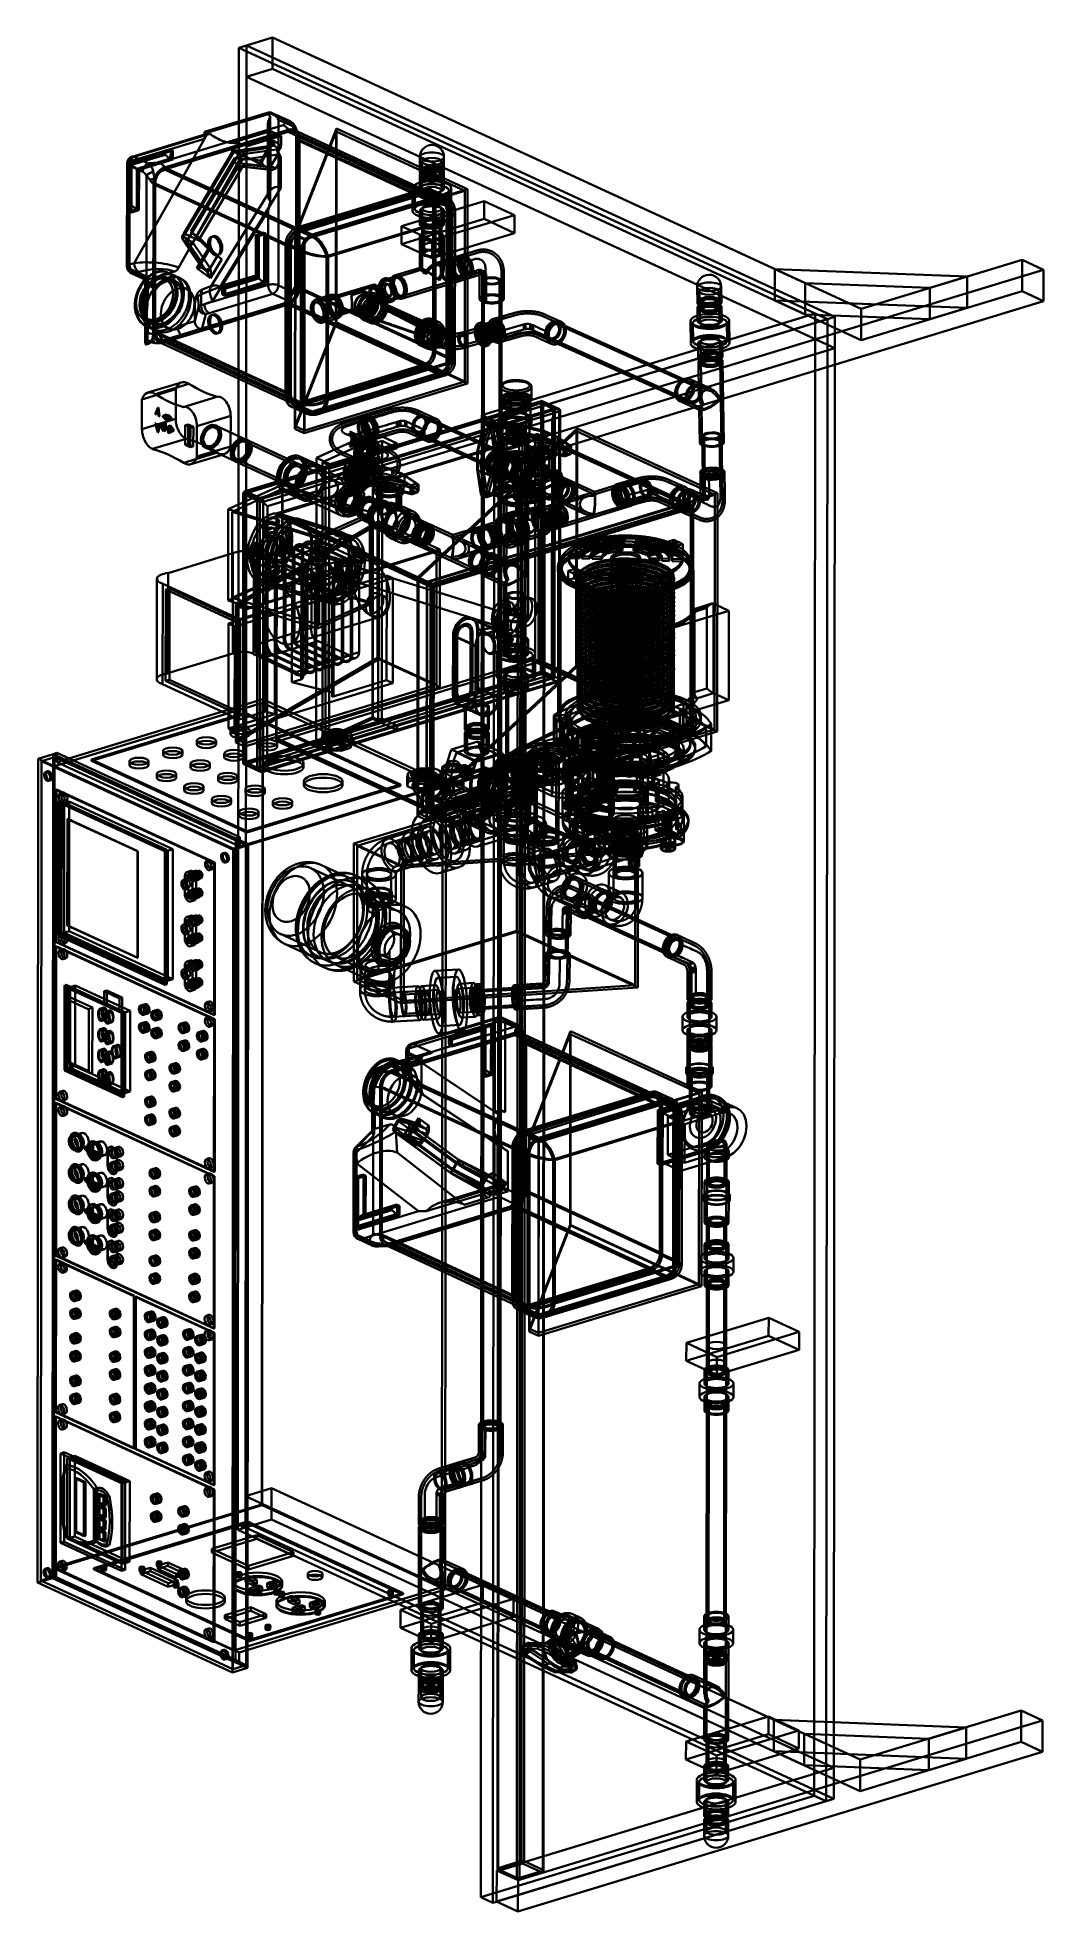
# Model space of a CAD drawing. Header units: millimetres. Extents: x 13 to 1054, y -1204 to 736.
import ezdxf
from ezdxf.lldxf.tags import DXFTag

# ---------------------------------------------------------------- set-up
doc = ezdxf.new("R2010")
doc.units = ezdxf.units.MM
doc.layers.add('1', color=7, linetype='Continuous', true_color=0xffffff)
tags = doc.linetypes.add('DASHED', pattern=[25.72, 12.86, -12.86]).pattern_tags.tags
tags[6:7] = [DXFTag(74, 4), DXFTag(75, 0), DXFTag(340, '0'), DXFTag(46, 0.0), DXFTag(50, 0.0), DXFTag(44, 0.0), DXFTag(45, 0.0)]
tags[4:5] = [DXFTag(74, 4), DXFTag(75, 0), DXFTag(340, '0'), DXFTag(46, 0.0), DXFTag(50, 0.0), DXFTag(44, 0.0), DXFTag(45, 0.0)]

msp = doc.modelspace()

# ---------------------------------------------------------------- linework, layer by layer
at = {"layer": '1', "color": 5, "linetype": 'Continuous', "lineweight": 35}
for p, q in [((221.4, 725.3), (220.3, -809)), ((221.4, 725.3), (229.2, 727.6)), ((830.6, 444.3), (221.4, 725.3)), ((229.2, 727.6), (228.1, -806.6)), ((229.2, 727.6), (256.3, 735.9)), ((229.2, 727.6), (229.2, 695.2)), ((229.2, 727.6), (838.4, 446.6)), ((838.4, 446.6), (229.2, 727.6)), ((256.3, 735.9), (865.5, 454.9)), ((256.3, 703.5), (256.3, 735.9)), ((256.3, 703.5), (229.2, 695.2)), ((256.3, 703.5), (865.5, 422.5)), ((229.2, 695.2), (838.3, 414.2)), ((865.5, 454.9), (1032.2, 505.7)), ((1032.2, 505.7), (1054.3, 495.5)), ((1032.2, 505.7), (1032.2, 473.3)), ((511.5, 330.2), (1054.3, 495.5)), ((975.2, 488.3), (776.2, 496.1)), ((776.2, 496.1), (807.5, 481.7)), ((776.2, 463.6), (776.2, 496.1)), ((936.8, 476.6), (975.2, 488.3)), ((975.2, 455.9), (975.2, 488.3)), ((1054.3, 495.5), (1054.3, 463.1)), ((807.5, 481.7), (807.5, 449.2)), ((936.8, 476.6), (807.5, 481.7)), ((1032.2, 473.3), (865.5, 422.5)), ((936.8, 444.2), (936.8, 476.6)), ((1032.2, 473.3), (1054.3, 463.1)), ((489.4, 340.4), (838.4, 446.6)), ((1054.3, 463.1), (511.4, 297.7)), ((807.5, 449.2), (776.2, 463.6)), ((975.2, 455.9), (776.2, 463.6)), ((936.8, 444.2), (807.5, 449.2)), ((830.6, 444.3), (838.4, 446.6)), ((837.2, -1087.6), (838.4, 446.6)), ((838.3, 414.2), (838.4, 446.6)), ((865.5, 454.9), (865.5, 422.5)), ((975.2, 455.9), (936.8, 444.2)), ((829.5, -1090), (830.6, 444.3)), ((838.3, 414.2), (489.3, 307.9)), ((489.3, 307.9), (489.4, 340.4)), ((489.4, 340.4), (511.5, 330.2)), ((511.4, 297.7), (511.5, 330.2)), ((490.9, 306.5), (514.9, 313.9)), ((515.6, 315.2), (491.6, 307.9)), ((516.2, 315.1), (492.1, 307.8)), ((514.9, 313.9), (513.9, -1151.8)), ((535.8, 306.1), (516.2, 315.1)), ((516.7, -1151.9), (517.7, 313.7)), ((536.6, 306.1), (517, 315.1)), ((517.7, 313.7), (537.3, 304.7)), ((490.2, 306), (489.1, -1159.7)), ((489.3, 307.9), (511.4, 297.7)), ((490.6, 305.5), (489.5, -1160.2)), ((489.8, -1159.1), (490.9, 306.5)), ((510.2, 296.5), (490.6, 305.5)), ((492.1, 307.8), (511.7, 298.8)), ((509.1, -1169.2), (510.2, 296.5)), ((511.7, 298.8), (535.8, 306.1)), ((513, 296.3), (511.9, -1169.3)), ((537, 303.7), (513, 296.3)), ((536, -1162), (537, 303.7)), ((537.3, 304.7), (536.2, -1161)), ((536.7, -1161.4), (537.8, 304.2)), ((30.6, -18.4), (245.8, 47.1)), ((32.9, -14.2), (246.2, 50.8)), ((245.8, 47.1), (245.2, -782.6)), ((246.2, 50.8), (245.6, -783.6)), ((245.8, 47.1), (432.1, -38.8)), ((246.2, 50.8), (435.6, -36.6)), ((227.8, 36.9), (68.8, -11.5)), ((227.8, 35.5), (68.8, -12.9)), ((227.8, 36.9), (227.8, 35.5)), ((388.8, -37.4), (227.8, 36.9)), ((388.8, -38.7), (227.8, 35.5)), ((177.8, 7.8), (177.8, 4.1)), ((197.8, 4.1), (197.8, 7.8)), ((212.7, 18.4), (212.7, 14.7)), ((232.7, 14.7), (232.7, 18.4)), ((241.2, 5.3), (241.1, 1.6)), ((261.1, 1.6), (261.2, 5.3)), ((12.9, -863.6), (13.5, -10.7)), ((29, -6), (13.5, -10.7)), ((13.5, -10.7), (215.5, -103.9)), ((16.4, -861.4), (17, -13.1)), ((30.6, -9), (17, -13.1)), ((17, -13.1), (215.9, -104.9)), ((28.4, -858.9), (29, -6)), ((28.4, -859.1), (29, -6)), ((29, -6), (32.9, -4.8)), ((29, -6), (231.1, -99.1)), ((218.4, -93.3), (29, -6)), ((30, -857.3), (30.6, -9)), ((30, -848.1), (30.6, -18.4)), ((30.6, -9), (229.5, -100.7)), ((30.6, -18.4), (216.8, -104.3)), ((222.3, -92.1), (32.9, -4.8)), ((32.9, -4.8), (32.9, -14.2)), ((32.9, -14.2), (222.3, -101.5)), ((68.8, -11.5), (68.8, -12.9)), ((68.8, -11.5), (229.8, -85.8)), ((68.8, -12.9), (229.8, -87.2)), ((108, -13.4), (108, -17.1)), ((128, -17.2), (128, -13.5)), ((142.9, -2.8), (142.9, -6.5)), ((162.9, -6.5), (162.9, -2.8)), ((171.4, -15.9), (171.3, -19.6)), ((191.3, -19.6), (191.4, -15.9)), ((206.3, -5.3), (206.2, -9)), ((226.2, -9), (226.3, -5.3)), ((248.4, -15.6), (248.4, -19.3)), ((288.4, -19.4), (288.4, -15.6)), ((23.5, -23.6), (21.5, -24.2)), ((24.4, -33.7), (26.4, -33.2)), ((136.5, -26.5), (136.4, -30.3)), ((156.4, -30.3), (156.5, -26.6)), ((199.8, -29), (199.8, -32.7)), ((216.8, -104.3), (432.1, -38.8)), ((219.8, -32.7), (219.8, -29)), ((222.3, -101.5), (435.6, -36.6)), ((229.8, -85.8), (388.8, -37.4)), ((229.8, -87.2), (388.8, -38.7)), ((288.7, -34.2), (288.7, -37.9)), ((328.7, -37.9), (328.7, -34.2)), ((388.8, -37.4), (388.8, -38.7)), ((432.1, -38.8), (431.5, -868.5)), ((435.6, -36.6), (435, -870.9)), ((31.7, -42.8), (31.6, -200.4)), ((31.7, -42.8), (32.5, -42.6)), ((195.8, -118.5), (31.7, -42.8)), ((32.5, -42.6), (32.3, -200.2)), ((196.6, -118.3), (32.5, -42.6)), ((39.2, -45.7), (36.5, -46.5)), ((38, -57.3), (37.9, -191.8)), ((38, -57.3), (40.7, -56.5)), ((145.3, -106.8), (38, -57.3)), ((39.4, -56.1), (42.2, -55.3)), ((40.6, -190.9), (40.7, -56.5)), ((40.7, -56.5), (148, -106)), ((164.9, -39.6), (164.9, -43.4)), ((184.9, -43.4), (184.9, -39.7)), ((193.3, -52.7), (193.3, -56.5)), ((213.3, -56.5), (213.3, -52.8)), ((228.2, -42.1), (228.2, -45.8)), ((248.2, -45.8), (248.2, -42.1)), ((256.6, -55.2), (256.6, -58.9)), ((276.6, -58.9), (276.6, -55.2)), ((221.7, -65.9), (221.7, -69.6)), ((241.7, -69.6), (241.7, -65.9)), ((217.8, -946.4), (218.4, -93.3)), ((218.4, -93.3), (222.3, -92.1)), ((222.3, -101.5), (222.3, -92.1)), ((229.8, -85.8), (229.8, -87.2)), ((145.2, -241.3), (145.3, -106.8)), ((145.3, -106.8), (148, -106)), ((148, -106), (147.9, -240.4)), ((190.7, -115.6), (188, -116.4)), ((206.5, -108), (204.6, -108.6)), ((215.5, -103.9), (214.9, -956.8)), ((215.9, -104.9), (215.3, -953.1)), ((231.1, -99.1), (215.5, -103.9)), ((229.5, -100.7), (215.9, -104.9)), ((216.2, -934), (216.8, -104.3)), ((229.5, -100.7), (228.9, -949)), ((231.1, -99.1), (230.4, -952)), ((176.6, -126.7), (173.8, -127.5)), ((190.9, -126), (193.7, -125.2)), ((195.7, -276.1), (195.8, -118.5)), ((195.8, -118.5), (196.6, -118.3)), ((196.5, -275.9), (196.6, -118.3)), ((207.5, -118.2), (209.5, -117.6)), ((176.5, -145.2), (173.8, -146)), ((176.7, -155.6), (179.4, -154.8)), ((176.8, -137.1), (179.5, -136.2)), ((176.5, -173), (173.8, -173.8)), ((39.1, -192.2), (36.4, -193)), ((37.9, -191.8), (40.6, -190.9)), ((37.9, -191.8), (145.2, -241.3)), ((147.9, -240.4), (40.6, -190.9)), ((176.5, -191.5), (173.8, -192.4)), ((176.7, -183.4), (179.4, -182.6)), ((31.6, -205.1), (31.4, -362.7)), ((31.6, -200.4), (32.3, -200.2)), ((31.6, -200.4), (195.7, -276.1)), ((31.6, -205.1), (32.3, -204.8)), ((195.7, -280.8), (31.6, -205.1)), ((32.3, -204.8), (32.2, -362.4)), ((32.3, -200.2), (196.5, -275.9)), ((196.5, -280.5), (32.3, -204.8)), ((39.1, -207.9), (36.4, -208.8)), ((39.3, -202.6), (42, -201.7)), ((176.7, -201.9), (179.4, -201.1)), ((39.3, -218.3), (42, -217.5)), ((176.5, -219.4), (173.8, -220.2)), ((176.7, -229.8), (179.4, -228.9)), ((44.2, -248), (44.1, -331.4)), ((44.2, -248), (46.9, -247.2)), ((82, -265.5), (44.2, -248)), ((46.8, -330.6), (46.9, -247.2)), ((46.9, -247.2), (84.7, -264.6)), ((82, -251.5), (84.8, -250.7)), ((82, -251.5), (82, -265.5)), ((97.8, -258.8), (82, -251.5)), ((84.7, -264.6), (84.8, -250.7)), ((84.8, -250.7), (100.5, -258)), ((145.2, -241.3), (147.9, -240.4)), ((176.5, -237.9), (173.7, -238.7)), ((176.7, -248.3), (179.4, -247.5)), ((82, -265.5), (84.7, -264.6)), ((97.8, -258.8), (100.5, -258)), ((97.8, -272.7), (97.8, -258.8)), ((100.5, -258), (100.5, -271.9)), ((124.3, -264.9), (121.6, -265.7)), ((137, -270.7), (134.2, -271.5)), ((190.6, -262.1), (187.9, -262.9)), ((97.8, -272.7), (100.5, -271.9)), ((101, -274.2), (97.8, -272.7)), ((100.5, -271.9), (103.7, -273.4)), ((100.9, -357.6), (101, -274.2)), ((101, -274.2), (103.7, -273.4)), ((103.7, -273.4), (103.6, -356.8)), ((124.3, -283.4), (121.6, -284.2)), ((124.5, -275.3), (127.2, -274.4)), ((136.9, -289.2), (134.2, -290.1)), ((137.2, -281.1), (139.9, -280.3)), ((165.4, -283.8), (162.7, -284.6)), ((190.6, -277.8), (187.9, -278.6)), ((190.8, -272.5), (193.6, -271.6)), ((190.8, -288.2), (193.5, -287.4)), ((195.6, -438.4), (195.7, -280.8)), ((195.7, -276.1), (196.5, -275.9)), ((195.7, -280.8), (196.5, -280.5)), ((196.4, -438.1), (196.5, -280.5)), ((124.5, -293.8), (127.2, -293)), ((137.1, -299.6), (139.9, -298.8)), ((165.4, -302.3), (162.6, -303.2)), ((165.6, -294.2), (168.3, -293.4)), ((184.3, -292.5), (181.6, -293.3)), ((184.5, -302.9), (187.2, -302.1)), ((130.6, -314.1), (127.9, -315)), ((130.8, -324.5), (133.5, -323.7)), ((155.9, -325.8), (153.2, -326.6)), ((165.6, -312.7), (168.3, -311.9)), ((184.3, -311.1), (181.6, -311.9)), ((184.5, -321.5), (187.2, -320.6)), ((44.1, -331.4), (46.8, -330.6)), ((44.1, -331.4), (100.9, -357.6)), ((103.6, -356.8), (46.8, -330.6)), ((130.6, -332.7), (127.9, -333.5)), ((130.8, -343.1), (133.5, -342.2)), ((155.9, -344.3), (153.1, -345.1)), ((156.1, -336.2), (158.8, -335.3)), ((31.4, -367.3), (31.3, -524.9)), ((31.4, -362.7), (32.2, -362.4)), ((31.4, -362.7), (195.6, -438.4)), ((31.4, -367.3), (32.2, -367.1)), ((195.6, -443), (31.4, -367.3)), ((32.2, -367.1), (32.1, -524.7)), ((32.2, -362.4), (196.4, -438.1)), ((196.3, -442.8), (32.2, -367.1)), ((39, -354.4), (36.3, -355.2)), ((39.2, -364.8), (41.9, -364)), ((100.9, -357.6), (103.6, -356.8)), ((130.6, -360.5), (127.9, -361.3)), ((156.1, -354.7), (158.8, -353.9)), ((39, -370.2), (36.3, -371)), ((39.2, -380.6), (41.9, -379.7)), ((130.6, -379), (127.9, -379.8)), ((130.8, -370.9), (133.5, -370)), ((155.8, -372.1), (153.1, -373)), ((156, -382.5), (158.7, -381.7)), ((54, -399.6), (51.3, -400.5)), ((130.8, -389.4), (133.5, -388.6)), ((155.8, -390.7), (153.1, -391.5)), ((156, -401.1), (158.7, -400.2)), ((55.7, -414.8), (58.4, -414)), ((73, -408.4), (70.3, -409.2)), ((74.6, -423.5), (77.4, -422.7)), ((94.2, -413.3), (91.5, -414.1)), ((94.4, -423.7), (97.1, -422.8)), ((190.5, -424.3), (187.8, -425.1)), ((54, -432.1), (51.3, -432.9)), ((73, -440.8), (70.2, -441.6)), ((94.2, -427.2), (91.5, -428)), ((94.2, -445.7), (91.5, -446.5)), ((94.4, -437.6), (97.1, -436.7)), ((135.3, -434.5), (132.5, -435.3)), ((135.5, -444.9), (138.2, -444.1)), ((190.5, -440.1), (187.8, -440.9)), ((190.7, -434.7), (193.4, -433.9)), ((195.5, -600.6), (195.6, -443)), ((195.6, -438.4), (196.4, -438.1)), ((195.6, -443), (196.3, -442.8)), ((196.2, -600.4), (196.3, -442.8)), ((54, -464.5), (51.3, -465.3)), ((55.7, -447.3), (58.4, -446.4)), ((74.6, -456), (77.3, -455.2)), ((94.2, -459.6), (91.5, -460.4)), ((94.4, -456.1), (97.1, -455.3)), ((135.2, -453), (132.5, -453.9)), ((135.4, -463.4), (138.2, -462.6)), ((176.3, -453.4), (173.6, -454.3)), ((176.5, -463.8), (179.2, -463)), ((190.7, -450.4), (193.4, -449.6)), ((55.7, -479.7), (58.4, -478.9)), ((72.9, -473.3), (70.2, -474.1)), ((94.2, -478.2), (91.5, -479)), ((94.4, -470), (97.1, -469.2)), ((135.2, -479.7), (132.5, -480.5)), ((176.3, -472), (173.6, -472.8)), ((176.5, -482.4), (179.2, -481.5)), ((54, -497), (51.3, -497.8)), ((74.6, -488.4), (77.3, -487.6)), ((94.2, -492.1), (91.5, -492.9)), ((94.4, -488.6), (97.1, -487.7)), ((94.4, -502.5), (97.1, -501.6)), ((135.2, -498.2), (132.5, -499.1)), ((135.4, -490.1), (138.1, -489.3)), ((176.3, -498.6), (173.5, -499.5)), ((38.9, -516.6), (36.2, -517.5)), ((55.6, -512.1), (58.3, -511.3)), ((72.9, -505.7), (70.2, -506.5)), ((74.6, -520.9), (77.3, -520.1)), ((94.2, -510.6), (91.4, -511.4)), ((94.4, -521), (97.1, -520.2)), ((135.4, -508.6), (138.1, -507.8)), ((176.2, -517.2), (173.5, -518)), ((176.5, -509), (179.2, -508.2)), ((31.3, -529.5), (31.2, -687.1)), ((31.3, -524.9), (32.1, -524.7)), ((31.3, -524.9), (195.5, -600.6)), ((31.3, -529.5), (32.1, -529.3)), ((112.8, -567.1), (31.3, -529.5)), ((32.1, -529.3), (32, -686.9)), ((32.1, -524.7), (196.2, -600.4)), ((113.5, -566.9), (32.1, -529.3)), ((38.9, -532.4), (36.2, -533.2)), ((39.1, -527), (41.8, -526.2)), ((39.1, -542.8), (41.8, -542)), ((94.2, -524.5), (91.4, -525.3)), ((94.3, -534.9), (97.1, -534.1)), ((135.2, -524.9), (132.5, -525.7)), ((135.4, -535.3), (138.1, -534.5)), ((176.4, -527.6), (179.2, -526.7)), ((53.1, -561.2), (50.4, -562)), ((135.2, -543.4), (132.5, -544.3)), ((135.4, -553.8), (138.1, -553)), ((176.2, -543.8), (173.5, -544.6)), ((176.2, -562.4), (173.5, -563.2)), ((176.4, -554.2), (179.1, -553.4)), ((53.1, -579.7), (50.3, -580.6)), ((53.3, -571.6), (56, -570.8)), ((94.1, -580.1), (91.4, -581)), ((112.6, -724.7), (112.8, -567.1)), ((112.8, -567.1), (113.5, -566.9)), ((113.4, -724.5), (113.5, -566.9)), ((114, -567.7), (113.9, -725.3)), ((114, -567.7), (114.8, -567.5)), ((195.5, -605.2), (114, -567.7)), ((114.8, -567.5), (114.7, -725)), ((196.2, -605), (114.8, -567.5)), ((176.4, -572.8), (179.1, -571.9)), ((53.3, -590.1), (56, -589.3)), ((94.1, -598.7), (91.4, -599.5)), ((94.3, -590.5), (97, -589.7)), ((130.4, -583), (127.7, -583.8)), ((130.6, -593.4), (133.3, -592.5)), ((143, -588.8), (140.3, -589.6)), ((143.2, -599.2), (146, -598.4)), ((169.9, -601.2), (167.2, -602)), ((190.4, -586.5), (187.7, -587.4)), ((190.6, -596.9), (193.3, -596.1)), ((195.5, -600.6), (196.2, -600.4)), ((53, -605.2), (50.3, -606.1)), ((53.2, -615.6), (56, -614.8)), ((94.3, -609.1), (97, -608.2)), ((130.4, -601.5), (127.7, -602.3)), ((130.4, -620.1), (127.7, -620.9)), ((130.6, -611.9), (133.3, -611.1)), ((143, -607.3), (140.3, -608.2)), ((143.2, -617.7), (145.9, -616.9)), ((169.9, -619.7), (167.1, -620.5)), ((170.1, -611.6), (172.8, -610.7)), ((182.5, -607), (179.8, -607.8)), ((182.7, -617.4), (185.4, -616.6)), ((190.4, -602.3), (187.7, -603.1)), ((190.6, -612.7), (193.3, -611.9)), ((195.3, -762.8), (195.5, -605.2)), ((195.5, -605.2), (196.2, -605)), ((196.1, -762.6), (196.2, -605)), ((53, -623.8), (50.3, -624.6)), ((53.2, -634.2), (55.9, -633.4)), ((94.1, -624.2), (91.4, -625)), ((94.3, -634.6), (97, -633.7)), ((130.4, -638.6), (127.7, -639.4)), ((130.6, -630.4), (133.3, -629.6)), ((143, -625.9), (140.3, -626.7)), ((143.2, -636.3), (145.9, -635.4)), ((169.8, -638.3), (167.1, -639.1)), ((170.1, -630.1), (172.8, -629.3)), ((182.5, -625.5), (179.8, -626.4)), ((182.7, -635.9), (185.4, -635.1)), ((53, -649.3), (50.3, -650.1)), ((53.2, -659.7), (55.9, -658.8)), ((94.1, -642.7), (91.3, -643.5)), ((94.3, -653.1), (97, -652.3)), ((130.4, -657.1), (127.7, -658)), ((130.6, -649), (133.3, -648.2)), ((143, -644.4), (140.3, -645.2)), ((143.2, -654.8), (145.9, -654)), ((169.8, -656.8), (167.1, -657.6)), ((170, -648.6), (172.8, -647.8)), ((182.5, -644.1), (179.8, -644.9)), ((182.7, -654.5), (185.4, -653.6)), ((38.8, -678.9), (36.1, -679.7)), ((53, -667.8), (50.3, -668.6)), ((53.2, -678.2), (55.9, -677.4)), ((94, -668.2), (91.3, -669)), ((94.2, -678.6), (97, -677.8)), ((130.4, -675.7), (127.6, -676.5)), ((130.6, -667.5), (133.3, -666.7)), ((143, -663), (140.3, -663.8)), ((143.2, -673.4), (145.9, -672.5)), ((169.8, -675.3), (167.1, -676.2)), ((170, -667.2), (172.7, -666.4)), ((182.5, -662.6), (179.7, -663.4)), ((182.7, -673), (185.4, -672.2)), ((31.2, -691.8), (31.1, -849.4)), ((31.2, -687.1), (32, -686.9)), ((31.2, -687.1), (112.6, -724.7)), ((31.2, -691.8), (32, -691.5)), ((195.3, -767.5), (31.2, -691.8)), ((32, -691.5), (31.9, -849.1)), ((32, -686.9), (113.4, -724.5)), ((196.1, -767.2), (32, -691.5)), ((38.8, -694.6), (36.1, -695.5)), ((39, -689.3), (41.7, -688.4)), ((94, -686.7), (91.3, -687.6)), ((94.2, -697.1), (96.9, -696.3)), ((130.3, -694.2), (127.6, -695)), ((130.6, -686.1), (133.3, -685.2)), ((143, -681.5), (140.3, -682.3)), ((143.2, -691.9), (145.9, -691.1)), ((169.8, -693.9), (167.1, -694.7)), ((170, -685.7), (172.7, -684.9)), ((182.4, -681.2), (179.7, -682)), ((182.6, -691.5), (185.4, -690.7)), ((39, -705), (41.7, -704.2)), ((130.3, -712.8), (127.6, -713.6)), ((130.5, -704.6), (133.3, -703.8)), ((143, -700), (140.2, -700.9)), ((143.2, -710.4), (145.9, -709.6)), ((169.8, -712.4), (167.1, -713.2)), ((170, -704.3), (172.7, -703.4)), ((182.4, -699.7), (179.7, -700.5)), ((182.6, -710.1), (185.3, -709.3)), ((43.8, -734.7), (43.7, -818.1)), ((43.8, -734.7), (46.5, -733.9)), ((100.6, -760.9), (43.8, -734.7)), ((46.5, -733.9), (103.3, -760.1)), ((46.5, -817.3), (46.5, -733.9)), ((112.6, -724.7), (113.4, -724.5)), ((113.9, -725.3), (114.7, -725)), ((113.9, -725.3), (195.3, -762.8)), ((114.7, -725), (196.1, -762.6)), ((130.5, -723.2), (133.2, -722.3)), ((142.9, -718.6), (140.2, -719.4)), ((143.1, -729), (145.9, -728.1)), ((169.8, -731), (167.1, -731.8)), ((170, -722.8), (172.7, -722)), ((182.4, -718.2), (179.7, -719.1)), ((182.4, -736.8), (179.7, -737.6)), ((182.6, -728.6), (185.3, -727.8)), ((170, -741.3), (172.7, -740.5)), ((182.6, -747.2), (185.3, -746.3)), ((190.3, -748.8), (187.6, -749.6)), ((100.6, -760.9), (103.3, -760.1)), ((100.6, -844.3), (100.6, -760.9)), ((103.3, -760.1), (103.3, -843.5)), ((136.6, -771.3), (133.9, -772.1)), ((190.3, -764.5), (187.6, -765.3)), ((190.5, -759.2), (193.2, -758.3)), ((190.5, -774.9), (193.2, -774.1)), ((195.2, -925.1), (195.3, -767.5)), ((195.3, -762.8), (196.1, -762.6)), ((195.3, -767.5), (196.1, -767.2)), ((196, -924.8), (196.1, -767.2)), ((228.1, -774.2), (255.2, -765.9)), ((228.1, -774.2), (228.1, -806.6)), ((228.1, -774.2), (837.3, -1055.2)), ((255.2, -765.9), (864.4, -1046.9)), ((255.2, -798.4), (255.2, -765.9)), ((245.2, -782.6), (30, -848.1)), ((245.6, -783.6), (32.3, -848.5)), ((136.6, -789.8), (133.9, -790.7)), ((136.8, -781.7), (139.5, -780.9)), ((165, -784.4), (162.3, -785.2)), ((165.2, -794.8), (167.9, -794)), ((245.2, -782.6), (431.5, -868.5)), ((245.6, -783.6), (435, -870.9)), ((71.4, -848.7), (230.3, -800.3)), ((230.3, -801.2), (71.4, -849.6)), ((72.1, -850.1), (230.3, -802)), ((136.8, -800.2), (139.5, -799.4)), ((165, -802.9), (162.3, -803.8)), ((165.2, -813.3), (167.9, -812.5)), ((193.5, -828.8), (240, -814.6)), ((220.3, -809), (228.1, -806.6)), ((220.3, -809), (829.5, -1090)), ((224.5, -802.5), (224.5, -806.2)), ((255.2, -798.4), (228.1, -806.6)), ((228.1, -806.6), (837.2, -1087.6)), ((228.1, -806.6), (837.2, -1087.6)), ((229.5, -806.2), (229.5, -802.5)), ((230.3, -801.2), (230.3, -800.3)), ((230.3, -800.3), (391.3, -874.5)), ((391.3, -875.5), (230.3, -801.2)), ((230.3, -802), (390.6, -875.9)), ((240, -818.3), (240, -814.6)), ((240, -814.6), (277.9, -832.1)), ((255.2, -798.4), (864.4, -1079.4)), ((43.7, -818.1), (46.5, -817.3)), ((43.7, -818.1), (100.6, -844.3)), ((103.3, -843.5), (46.5, -817.3)), ((240, -818.3), (193.5, -832.5)), ((193.5, -832.5), (193.5, -828.8)), ((231.4, -846.3), (193.5, -828.8)), ((193.5, -832.5), (231.4, -850)), ((277.9, -832.1), (231.4, -846.3)), ((277.9, -835.8), (240, -818.3)), ((277.9, -835.8), (277.9, -832.1)), ((22.9, -848.7), (20.9, -849.3)), ((30, -848.1), (216.2, -934)), ((31.1, -849.4), (31.9, -849.1)), ((31.1, -849.4), (195.2, -925.1)), ((31.9, -849.1), (196, -924.8)), ((32.3, -848.5), (221.7, -935.9)), ((32.3, -848.5), (32.3, -857.9)), ((38.7, -841.1), (36, -841.9)), ((38.9, -851.5), (41.6, -850.7)), ((71.4, -849.6), (71.4, -848.7)), ((232.3, -923), (71.4, -848.7)), ((71.4, -849.6), (232.3, -923.9)), ((71.7, -850), (232.4, -924.2)), ((232.4, -924.1), (72.1, -850.1)), ((78.9, -846.8), (78.9, -850.5)), ((83.9, -850.5), (83.9, -846.8)), ((100.6, -844.3), (103.3, -843.5)), ((118.6, -848), (118.6, -851.7)), ((129.9, -848.2), (119.8, -851.2)), ((119.8, -854.9), (119.8, -851.2)), ((119.8, -851.2), (148.2, -864.3)), ((119.8, -854.9), (129.9, -851.9)), ((123.6, -851.7), (123.6, -848)), ((158.3, -861.3), (129.9, -848.2)), ((129.9, -851.9), (129.9, -848.2)), ((129.9, -851.9), (158.3, -865)), ((136.4, -842.5), (136.4, -846.2)), ((147.7, -842.7), (137.6, -845.8)), ((137.6, -845.8), (156.6, -854.5)), ((137.6, -849.5), (137.6, -845.8)), ((137.6, -849.5), (147.7, -846.4)), ((156.6, -858.2), (137.6, -849.5)), ((141.4, -846.2), (141.4, -842.5)), ((166.7, -851.5), (147.7, -842.7)), ((147.7, -846.4), (147.7, -842.7)), ((147.7, -846.4), (166.7, -855.2)), ((156.6, -854.5), (166.7, -851.5)), ((165, -849.3), (162.2, -850.1)), ((166.7, -855.2), (166.7, -851.5)), ((231.4, -850), (277.9, -835.8)), ((231.4, -850), (231.4, -846.3)), ((28.4, -858.9), (12.9, -863.6)), ((214.9, -956.8), (12.9, -863.6)), ((30, -857.3), (16.4, -861.4)), ((215.3, -953.1), (16.4, -861.4)), ((23.8, -858.8), (25.8, -858.2)), ((28.4, -859.1), (32.3, -857.9)), ((230.4, -952), (28.4, -858.9)), ((28.4, -859.1), (217.8, -946.4)), ((228.9, -949), (30, -857.3)), ((32.3, -857.9), (221.7, -945.3)), ((148.2, -868), (119.8, -854.9)), ((148.2, -864.3), (158.3, -861.3)), ((148.2, -868), (148.2, -864.3)), ((158.3, -865), (148.2, -868)), ((153.9, -864.2), (153.9, -868)), ((156.6, -858.2), (156.6, -854.5)), ((166.7, -855.2), (156.6, -858.2)), ((158.3, -865), (158.3, -861.3)), ((158.9, -868), (158.9, -864.3)), ((164.9, -867.8), (162.2, -868.7)), ((162.8, -854.7), (162.8, -858.4)), ((165.2, -859.7), (167.9, -858.9)), ((167.8, -858.4), (167.8, -854.7)), ((216.1, -862.6), (216.1, -866.3)), ((431.5, -868.5), (216.2, -934)), ((219.1, -853.6), (219.1, -857.4)), ((435, -870.9), (221.7, -935.9)), ((224.1, -857.4), (224.1, -853.7)), ((257.8, -871.5), (257.8, -875.2)), ((262.8, -875.2), (262.8, -871.5)), ((266.1, -866.4), (266.1, -862.6)), ((292.8, -854.3), (292.8, -858)), ((307.8, -858), (307.8, -854.3)), ((375.9, -872.3), (375.9, -876)), ((380.9, -876), (380.9, -872.3)), ((165.1, -878.2), (167.9, -877.4)), ((166.8, -879.1), (166.8, -882.9)), ((233.9, -889), (206.7, -897.3)), ((206.8, -882.9), (206.8, -879.2)), ((391.3, -874.5), (232.3, -923)), ((232.3, -923.9), (391.3, -875.5)), ((232.4, -924.2), (390.9, -875.9)), ((390.6, -875.9), (232.4, -924.1)), ((249.7, -896.3), (233.9, -889)), ((233.9, -892.7), (233.9, -889)), ((260.3, -883), (260.3, -886.7)), ((263.3, -874), (263.3, -877.7)), ((268.3, -877.7), (268.3, -874)), ((300.5, -892.4), (300.5, -896.1)), ((305.5, -896.1), (305.5, -892.4)), ((310.3, -886.7), (310.3, -883)), ((391.3, -875.5), (391.3, -874.5)), ((190.2, -911), (187.5, -911.8)), ((206.7, -901), (233.9, -892.7)), ((206.7, -901), (206.7, -897.3)), ((206.7, -897.3), (222.5, -904.5)), ((222.5, -908.3), (206.7, -901)), ((222.5, -904.5), (249.7, -896.3)), ((249.7, -900), (222.5, -908.3)), ((222.5, -908.3), (222.5, -904.5)), ((233.9, -892.7), (249.7, -900)), ((249, -908.1), (248.9, -911.8)), ((249.7, -900), (249.7, -896.3)), ((253.9, -911.8), (254, -908.1)), ((190.4, -921.4), (193.1, -920.6)), ((195.2, -925.1), (196, -924.8)), ((230.3, -916.6), (230.3, -920.4)), ((232.3, -923.9), (232.3, -923)), ((235.3, -920.4), (235.3, -916.6)), ((205.9, -933.1), (204, -933.7)), ((206.9, -943.3), (208.9, -942.7)), ((228.9, -949), (215.3, -953.1)), ((217.8, -946.4), (221.7, -945.3)), ((221.7, -945.3), (221.7, -935.9)), ((230.4, -952), (214.9, -956.8)), ((510.4, -1171.7), (1053.3, -1006.3)), ((974.1, -1013.5), (775.1, -1005.8)), ((775.1, -1005.8), (806.4, -1020.2)), ((775.1, -1038.2), (775.1, -1005.8)), ((864.4, -1046.9), (1031.2, -996.1)), ((1031.2, -996.1), (1031.1, -1028.6)), ((1031.2, -996.1), (1053.3, -1006.3)), ((1053.3, -1006.3), (1053.2, -1038.8)), ((806.4, -1020.2), (806.4, -1052.6)), ((935.7, -1025.2), (806.4, -1020.2)), ((935.7, -1025.2), (974.1, -1013.5)), ((935.7, -1057.7), (935.7, -1025.2)), ((974.1, -1046), (974.1, -1013.5)), ((1053.2, -1038.8), (510.3, -1204.1)), ((806.4, -1052.6), (775.1, -1038.2)), ((974.1, -1046), (775.1, -1038.2)), ((1031.1, -1028.6), (864.4, -1079.4)), ((864.4, -1046.9), (864.4, -1079.4)), ((974.1, -1046), (935.7, -1057.7)), ((1031.1, -1028.6), (1053.2, -1038.8)), ((488.3, -1161.5), (837.3, -1055.2)), ((935.7, -1057.7), (806.4, -1052.6)), ((837.2, -1087.6), (837.3, -1055.2)), ((837.2, -1087.6), (488.2, -1193.9)), ((829.5, -1090), (837.2, -1087.6)), ((488.2, -1193.9), (488.3, -1161.5)), ((488.3, -1161.5), (510.4, -1171.7)), ((489.5, -1160.2), (509.1, -1169.2)), ((513.9, -1151.8), (489.8, -1159.1)), ((490.2, -1161.5), (509.8, -1170.6)), ((491.1, -1161.6), (515.1, -1154.3)), ((510.7, -1170.6), (491.1, -1161.6)), ((534.7, -1163.3), (510.7, -1170.6)), ((511.2, -1170.7), (535.3, -1163.3)), ((511.9, -1169.3), (536, -1162)), ((515.1, -1154.3), (534.7, -1163.3)), ((536.2, -1161), (516.7, -1151.9)), ((510.3, -1204.1), (510.4, -1171.7)), ((488.2, -1193.9), (510.3, -1204.1))]:
    msp.add_line(p, q, dxfattribs=at)
at = {"layer": '1', "color": 7, "linetype": 'Continuous', "lineweight": 35}
for p, q in [((139.3, 606.2), (267.3, 645.1)), ((144.5, 601.4), (272.5, 640.4)), ((185.7, 638.1), (251.9, 658.2)), ((251.8, 656.6), (189.3, 637.5)), ((251.3, 644.8), (251.3, 572.3)), ((251.9, 658.2), (251.8, 656.6)), ((271.3, 649.2), (251.9, 658.2)), ((253.9, 654.1), (253.9, 566.4)), ((274.4, 649.1), (255.7, 657.7)), ((262.3, 479.3), (262.4, 650.8)), ((262.4, 650.8), (277.1, 644.1)), ((411.4, 576.4), (272.5, 640.4)), ((277.1, 644.1), (277.1, 644.1)), ((108.4, 607.5), (185.7, 631.1)), ((188.3, 636.1), (110.9, 612.5)), ((185.7, 631.1), (113, 502.4)), ((190.4, 635.9), (113.1, 612.3)), ((144.5, 599.1), (272.5, 638.1)), ((159, 497.5), (230.1, 623.4)), ((185.7, 631.1), (185.7, 638.1)), ((185.7, 638.1), (190.4, 635.9)), ((189.3, 637.5), (185.7, 631.1)), ((214, 626.7), (254.2, 639)), ((252.3, 621.6), (219.3, 616.9)), ((254, 623.8), (220.5, 619)), ((221.8, 618.7), (255.3, 623.4)), ((230.1, 623.4), (265, 634)), ((244.4, 608.5), (252.3, 621.6)), ((257, 629.7), (245, 609.7)), ((245.9, 608.8), (254.9, 623.9)), ((254.2, 639), (254.2, 577.9)), ((254.2, 639), (265, 634)), ((265, 623.9), (257, 629.7)), ((257.9, 624.2), (263.5, 620.1)), ((265, 634), (265, 623.9)), ((413, 573.3), (272.5, 638.1)), ((418.2, 573.1), (277.7, 637.9)), ((417.7, 576.1), (278.8, 640.1)), ((280.8, 633.1), (280.7, 480.1)), ((282.2, 629.5), (282.1, 476.5)), ((282.2, 629.5), (422.6, 564.7)), ((284.1, 630.1), (284, 477.1)), ((284.1, 630.1), (423, 566)), ((105.6, 605.4), (105.5, 498.8)), ((107.2, 607), (107.2, 557.6)), ((107.3, 603.6), (107.2, 497)), ((149.2, 619.8), (107.3, 607.1)), ((122, 596.8), (107.3, 603.6)), ((150.8, 619.8), (108.1, 606.8)), ((108.1, 606.8), (110.3, 605.8)), ((108.1, 606.8), (108.1, 555.9)), ((108.3, 500.9), (108.4, 607.5)), ((108.6, 561.7), (108.7, 605.2)), ((108.7, 605.2), (145.1, 616.3)), ((145.1, 614.5), (110.2, 603.9)), ((110.2, 603.9), (110.2, 562.1)), ((110.3, 605.8), (153, 618.8)), ((110.3, 554.8), (110.3, 605.8)), ((113.1, 612.3), (127.8, 605.5)), ((115.8, 599.9), (150.7, 610.6)), ((153, 609.5), (118.1, 598.9)), ((144.5, 601.4), (283.4, 537.4)), ((145.1, 616.3), (145.1, 614.5)), ((150.7, 610.6), (150.8, 619.8)), ((150.7, 610.6), (153, 609.5)), ((150.8, 619.8), (153, 618.8)), ((153, 618.8), (153, 609.5)), ((215.2, 618.2), (164.3, 532.9)), ((165.2, 532), (216.1, 617.4)), ((216.3, 617.9), (165.4, 532.6)), ((221.1, 614.4), (168.7, 526.6)), ((171.7, 535.1), (217.1, 611.3)), ((173.6, 523.7), (224.7, 609.4)), ((181.1, 528.2), (226.5, 604.4)), ((213.7, 619.1), (213.7, 619.1)), ((213.7, 619.1), (216.3, 617.9)), ((216.1, 617.4), (213.7, 619.1)), ((221.1, 614.4), (215.6, 618.5)), ((217.1, 611.3), (234.6, 609.5)), ((222, 602.6), (217.4, 606)), ((247.3, 602.9), (217.4, 606)), ((218.8, 617.1), (219.4, 617.2)), ((234.6, 609.5), (219.1, 616.6)), ((219.3, 616.9), (234.7, 609.7)), ((260, 620), (221.1, 614.4)), ((222, 602.6), (250.1, 599.7)), ((223, 602.2), (251, 599.3)), ((224.7, 609.4), (261.6, 614.7)), ((253.8, 601.6), (226.5, 604.4)), ((246.4, 603.9), (252.7, 599.2)), ((246.9, 603.3), (247.3, 602.9)), ((261.6, 614.7), (253.8, 601.6)), ((259.7, 600.4), (264.9, 609.3)), ((263.5, 620.1), (263.5, 620.1)), ((264.9, 609.3), (264.9, 580.2)), ((115.8, 558.2), (115.8, 599.9)), ((115.8, 599.9), (118.1, 598.9)), ((118.1, 598.9), (118, 557.2)), ((125.6, 488.5), (125.7, 592.8)), ((132.8, 431), (132.9, 584)), ((271.8, 519.9), (132.9, 584)), ((134.7, 431.6), (134.8, 584.6)), ((275.3, 519.8), (134.8, 584.6)), ((144.5, 599.1), (285, 534.3)), ((252.3, 575.5), (192, 477.3)), ((264.9, 580.2), (202.1, 477.8)), ((413.3, 579.3), (281.5, 539.1)), ((414.9, 576.2), (283.1, 536.1)), ((283.4, 537.4), (411.4, 576.4)), ((285, 534.3), (413, 573.3)), ((297.3, 531.8), (429.1, 572)), ((297.3, 529.5), (429.1, 569.7)), ((429.1, 572), (413.3, 579.3)), ((429.1, 569.7), (414.9, 576.2)), ((435.4, 571.7), (419.6, 579)), ((434.3, 569.4), (420.1, 576)), ((422.6, 564.7), (422.5, 411.7)), ((423, 566), (422.9, 413)), ((424.5, 410), (424.6, 567.6)), ((424.6, 567.6), (438.8, 561)), ((424.8, 411.3), (424.9, 568.9)), ((424.9, 568.9), (440.7, 561.6)), ((108.1, 555.9), (115.8, 558.2)), ((108.1, 555.9), (110.3, 554.8)), ((110.2, 562.1), (108.6, 561.7)), ((118, 557.2), (110.3, 554.8)), ((115.8, 558.2), (118, 557.2)), ((194.1, 462.9), (251.8, 556.9)), ((251.8, 556.9), (251.7, 479.7)), ((436.3, 547.2), (312.2, 509.4)), ((437.8, 546.4), (313.8, 508.7)), ((436.2, 398.8), (436.3, 547.2)), ((437.7, 398.1), (437.8, 546.4)), ((438.8, 561), (438.7, 403.4)), ((440.7, 561.6), (440.6, 404)), ((442.6, 400.3), (442.7, 555.8)), ((445.1, 400.3), (445.2, 555.8)), ((164.3, 532.9), (163.1, 530.9)), ((163.3, 526.6), (181.2, 500.1)), ((163.7, 526.1), (168.4, 522.7)), ((181.7, 499.6), (163.7, 526.1)), ((164, 530.1), (165.2, 532)), ((168.7, 526.6), (164, 530.1)), ((165.4, 532.6), (164.2, 530.6)), ((164.2, 530.6), (182.2, 504)), ((165.2, 532), (165.2, 532)), ((181.8, 525), (165.4, 532.6)), ((165.4, 532.6), (181.8, 525)), ((181.8, 525), (171.7, 535.1)), ((181.1, 528.2), (171.7, 535.1)), ((199.2, 510), (181.1, 528.2)), ((181.8, 525), (181.8, 525)), ((189.9, 516.9), (181.8, 525)), ((195, 530.2), (193.1, 529.6)), ((239, 531.2), (238.9, 489.5)), ((246.1, 533.5), (239, 531.3)), ((239.9, 531.1), (239.8, 489.4)), ((247.6, 533.5), (239.9, 531.1)), ((239.9, 531.1), (242.1, 530.1)), ((240.4, 529.5), (242, 530)), ((240.4, 487.8), (240.4, 529.5)), ((242, 530), (241.9, 486.4)), ((242, 488.4), (242.1, 530.1)), ((242.1, 530.1), (249.8, 532.5)), ((247.6, 482.5), (247.6, 533.5)), ((247.6, 533.5), (249.8, 532.5)), ((249.8, 532.5), (249.8, 481.5)), ((281.5, 539.1), (297.3, 531.8)), ((283.1, 536.1), (297.3, 529.5)), ((168.4, 522.7), (186.4, 496.1)), ((191.5, 497.1), (173.6, 523.7)), ((189.5, 516.6), (178, 497.2)), ((181.8, 501.3), (190.6, 516)), ((182.2, 504), (189.9, 516.9)), ((189.5, 516.6), (203.6, 506.3)), ((199.2, 510), (191.5, 497.1)), ((192, 486.9), (203.6, 506.3)), ((198.9, 510.5), (200.8, 511.1)), ((269.8, 521.7), (269.7, 364.1)), ((285.6, 514.4), (269.8, 521.7)), ((271.7, 367), (271.8, 519.9)), ((273.4, 521.5), (273.2, 363.9)), ((287.6, 515), (273.4, 521.5)), ((275.2, 366.8), (275.3, 519.8)), ((285.5, 356.8), (285.6, 514.4)), ((287.4, 357.4), (287.6, 515)), ((312.2, 509.4), (312.1, 361)), ((313.8, 508.7), (313.6, 360.3)), ((107.2, 497), (125.6, 488.5)), ((113, 502.4), (108.3, 500.9)), ((109.9, 491.9), (124.9, 485)), ((113, 491.8), (117.8, 493.2)), ((127.2, 485.3), (113, 491.8)), ((124.5, 485.6), (124.5, 461.8)), ((126.7, 488), (126.7, 459.8)), ((127.2, 464), (127.3, 485.3)), ((127.3, 485.3), (154.5, 493.5)), ((167.4, 475.4), (145.3, 485.6)), ((149.8, 486.2), (148.1, 487)), ((154.7, 489.5), (153.7, 489.9)), ((161.1, 486.5), (160.1, 487)), ((178, 497.2), (192, 486.9)), ((188, 494), (182.6, 497.9)), ((239, 489.6), (204.1, 479)), ((239.8, 489.4), (204.9, 478.8)), ((205.5, 477.2), (240.4, 487.8)), ((241.9, 486.4), (205.5, 475.3)), ((207.1, 477.7), (242, 488.4)), ((239.8, 489.4), (242, 488.4)), ((134.3, 476.9), (129.1, 479.3)), ((133.3, 475.5), (135, 474.7)), ((134.2, 477), (134.3, 476.9)), ((156.1, 483.3), (154.4, 484.1)), ((194.1, 479), (182.8, 474.6)), ((202.1, 477.8), (183.5, 470.6)), ((251.7, 479.7), (185.9, 459.7)), ((190.6, 450.6), (256.5, 470.6)), ((204, 478.9), (204, 471.3)), ((204.9, 469.5), (247.6, 482.5)), ((204.9, 478.8), (204.9, 469.5)), ((204.9, 478.8), (207.1, 477.7)), ((204.9, 469.5), (207.1, 468.5)), ((205.5, 475.3), (205.5, 477.2)), ((249.8, 481.5), (207.1, 468.5)), ((207.1, 468.5), (207.1, 477.7)), ((247.6, 482.5), (249.8, 481.5)), ((256.5, 470.6), (271.1, 463.8)), ((277, 472.6), (262.3, 479.3)), ((422.5, 411.7), (282.1, 476.5)), ((422.9, 413), (284, 477.1)), ((143.5, 420.3), (271.5, 459.3)), ((272.4, 462), (144.4, 423)), ((272.4, 459.6), (144.4, 420.7)), ((175.7, 442.1), (175.7, 460.3)), ((179.7, 456.7), (175.7, 442.1)), ((267.1, 459.7), (182.9, 434.1)), ((182.9, 434.1), (187.1, 449.5)), ((185.9, 459.7), (194.1, 462.9)), ((195, 449.2), (193, 448.6)), ((272.4, 462), (412.8, 397.2)), ((272.4, 459.6), (411.3, 395.6)), ((472.9, 345), (818, 450.1)), ((818, 450.1), (816.9, -1084.2)), ((818, 450.1), (830.6, 444.3)), ((124.5, 439.4), (124.4, 420.6)), ((125.4, 442.4), (125.7, 442.3)), ((125.5, 436.9), (126.4, 436.5)), ((126.5, 444.7), (148.6, 434.5)), ((126.7, 437.4), (126.7, 418.5)), ((127.2, 430.4), (127.2, 441.6)), ((130.3, 440.2), (132, 439.4)), ((131.8, 434), (136, 432.1)), ((132.8, 431), (132.8, 428.7)), ((132.8, 431), (271.7, 367)), ((132.8, 428.7), (132.9, 428.8)), ((134.7, 431.6), (275.2, 366.8)), ((139.1, 431), (134.9, 429.7)), ((175.7, 442.1), (157.9, 436.7)), ((163.1, 427.4), (181.5, 433)), ((198.8, 429.4), (200.8, 430)), ((485.5, 339.2), (830.6, 444.3)), ((830.6, 444.3), (829.5, -1090)), ((125.8, 418.2), (126.6, 418.4)), ((138.1, 421), (277, 356.9)), ((139.2, 423.2), (279.6, 358.4)), ((140.2, 420.4), (144.4, 421.7)), ((284.9, 358.2), (144.4, 423)), ((283.3, 356.6), (144.4, 420.7)), ((438.7, 403.4), (424.5, 410)), ((440.6, 404), (424.8, 411.3)), ((281.3, 353.7), (413.2, 393.9)), ((282.9, 355.3), (414.8, 395.4)), ((411.3, 395.6), (283.3, 356.6)), ((412.8, 397.2), (284.9, 358.2)), ((429, 388.9), (297.1, 348.7)), ((302.7, 348.4), (433.6, 388.2)), ((312.1, 361), (436.2, 398.8)), ((313.6, 360.3), (437.7, 398.1)), ((413.2, 393.9), (429, 386.6)), ((414.8, 395.4), (429, 388.9)), ((429, 386.6), (297.1, 346.4)), ((303.4, 346), (434.4, 385.9)), ((534.5, 357.9), (227.4, 264.3)), ((227.7, 265.9), (534.1, 359.2)), ((534.3, 359.5), (227.9, 266.2)), ((534.4, 359.5), (228.1, 266.2)), ((228.1, 263.9), (534.4, 357.2)), ((546.7, 351.5), (240.4, 258.2)), ((245.1, 258.3), (551.4, 351.6)), ((269.7, 364.1), (285.5, 356.8)), ((273.2, 363.9), (287.4, 357.4)), ((275.1, 354), (290.9, 346.7)), ((277.7, 355.5), (291.9, 349)), ((297.1, 346.4), (281.3, 353.7)), ((297.1, 348.7), (282.9, 355.3)), ((534.3, 357.4), (534.1, 79.1)), ((534.4, 357.2), (534.2, 79)), ((534.3, 78.8), (534.5, 357.9)), ((551.4, 351.6), (534.4, 359.5)), ((534.4, 357.2), (546.7, 351.5)), ((552.5, 351.6), (535.4, 359.4)), ((535.6, 357.8), (535.4, 79.7)), ((536.1, 79.6), (536.3, 357.7)), ((536.3, 357.7), (553.4, 349.9)), ((546.5, 73.4), (546.7, 351.5)), ((553.4, 349.9), (553.2, 71.8)), ((553.7, 71.2), (553.9, 349.3)), ((553, 348.6), (246.7, 255.3)), ((250.9, 250.8), (545.6, 340.6)), ((471.7, -1189.3), (472.9, 345)), ((472.9, 345), (485.5, 339.2)), ((484.4, -1195.1), (485.5, 339.2)), ((545.6, 340.6), (545.4, 76.4)), ((548.2, 73.1), (548.4, 348.1)), ((552.8, 70.4), (553, 348.6)), ((528.2, 323.7), (260.6, 242.2)), ((529.7, 325.3), (262.2, 243.8)), ((528, 91.9), (528.2, 323.7)), ((689.1, 249.4), (528.2, 323.7)), ((689.1, 251.7), (529.7, 325.3)), ((690.2, 251.7), (530.8, 325.2)), ((531.5, 91.8), (531.7, 323.5)), ((531.7, 323.5), (691.1, 250)), ((266.3, 272.9), (210.3, 247.5)), ((266.2, 178.3), (266.3, 272.9)), ((358.8, 244.2), (266.3, 272.9)), ((266.7, 268.5), (214.5, 244.8)), ((226, 263.4), (225.8, -14.7)), ((226.1, 263.3), (225.9, -14.9)), ((226, -14.6), (226.2, 263.5)), ((243.2, 255.4), (226.1, 263.3)), ((227.4, 264.3), (227.2, -14.7)), ((227.9, -14.3), (228.1, 263.9)), ((228.1, 266.2), (245.1, 258.3)), ((228.1, 263.9), (240.4, 258.2)), ((240.4, 258.2), (240.2, -19.9)), ((243, -22.7), (243.2, 255.4)), ((246.7, 255.3), (246.5, -22.9)), ((266.6, 179.5), (266.7, 268.5)), ((356.9, 240.5), (266.7, 268.5)), ((210.3, 247.5), (210.2, 152.9)), ((302.8, 218.8), (210.3, 247.5)), ((214.5, 244.8), (214.4, 155.8)), ((304.7, 216.8), (214.5, 244.8)), ((250.7, -13.4), (250.9, 250.8)), ((260.2, 240.9), (260.1, 9.1)), ((419.6, 167.3), (260.2, 240.9)), ((260.6, 242.2), (260.4, 10.4)), ((421.6, 167.9), (260.6, 242.2)), ((262.2, 243.8), (421.6, 170.2)), ((358.8, 244.2), (302.8, 218.8)), ((356.9, 240.5), (304.7, 216.8)), ((356.8, 151.5), (356.9, 240.5)), ((358.8, 149.6), (358.8, 244.2)), ((421.6, 170.2), (689.1, 251.7)), ((689.1, 249.4), (421.6, 167.9)), ((690.7, 248.7), (423.2, 167.2)), ((689, 17.7), (689.1, 249.4)), ((690.6, 16.9), (690.7, 248.7)), ((691.1, 250), (690.9, 18.2)), ((691.5, 17.7), (691.6, 249.4)), ((302.8, 218.8), (302.7, 124.2)), ((304.7, 216.8), (304.6, 127.8)), ((210.2, 152.9), (266.2, 178.3)), ((214.4, 155.8), (266.6, 179.5)), ((358.8, 149.6), (266.2, 178.3)), ((356.8, 151.5), (266.6, 179.5)), ((304.6, 127.8), (214.4, 155.8)), ((419.5, -64.4), (419.6, 167.3)), ((421.6, 167.9), (421.4, -63.8)), ((423.2, 167.2), (423, -64.6)), ((302.7, 124.2), (210.2, 152.9)), ((302.7, 124.2), (358.8, 149.6)), ((304.6, 127.8), (356.8, 151.5)), ((227.2, -14.7), (534.3, 78.8)), ((534.1, 79.1), (227.7, -14.3)), ((534.2, 79), (227.9, -14.3)), ((260.4, 10.4), (528, 91.9)), ((262, 7.4), (529.6, 88.9)), ((689, 17.7), (528, 91.9)), ((529.6, 88.9), (689, 15.3)), ((690.9, 18.2), (531.5, 91.8)), ((534.2, 79), (546.5, 73.4)), ((553.2, 71.8), (536.1, 79.6)), ((533.9, 77.3), (227.5, -16)), ((227.9, -16.6), (534.2, 76.7)), ((240.2, -19.9), (546.5, 73.4)), ((243, -20), (548, 72.9)), ((551.2, 68.9), (244.9, -24.4)), ((245.6, -24.5), (552, 68.8)), ((246.5, -22.9), (552.8, 70.4)), ((545.4, 76.4), (250.7, -13.4)), ((534.2, 76.7), (551.2, 68.9)), ((609.7, 33.6), (609.7, 31.3)), ((634.7, 31.3), (634.7, 33.6)), ((260.1, 9.1), (419.5, -64.4)), ((421.4, -63.8), (260.4, 10.4)), ((261, 7.4), (420.4, -66.1)), ((421.4, -66.2), (262, 7.4)), ((315.2, 17.3), (315.2, 15)), ((330.2, 15), (330.2, 17.3)), ((421.4, -63.8), (689, 17.7)), ((689, 15.3), (421.4, -66.2)), ((422.1, -66.2), (689.7, 15.3)), ((423, -64.6), (690.6, 16.9)), ((577.1, 10.7), (577.1, 8.4)), ((612.1, 8.3), (612.1, 10.7)), ((225.9, -14.9), (243, -22.7)), ((226.8, -16.5), (243.9, -24.4)), ((227.9, -14.3), (240.2, -19.9)), ((244.9, -24.4), (227.9, -16.6)), ((522.5, -6), (522.5, -8.3)), ((557.5, -8.3), (557.5, -6)), ((403.6, -23.5), (403.6, -25.8)), ((418.6, -25.8), (418.6, -23.5)), ((397.3, -310.8), (486.5, -283.7)), ((489.1, -278.7), (399.9, -305.8)), ((491.3, -278.9), (402.1, -306.1)), ((420.5, -314.6), (507.8, -288)), ((480.9, -285.5), (438.9, -298.3)), ((482.4, -285.5), (439.7, -298.5)), ((440.3, -300.1), (476.8, -289)), ((441.9, -299.6), (484.6, -286.6)), ((476.8, -289), (476.7, -332.6)), ((482.3, -336.5), (482.4, -285.5)), ((482.4, -285.5), (484.6, -286.6)), ((484.6, -286.6), (484.6, -337.6)), ((486.5, -283.7), (486.5, -376.1)), ((506, -285.7), (491.3, -278.9)), ((509.1, -285.8), (494.4, -279)), ((497, -376.5), (497.1, -284.1)), ((497.1, -284.1), (511.8, -290.8)), ((379.2, -333.5), (507.2, -294.5)), ((379.2, -335.8), (507.2, -296.8)), ((402.1, -306.1), (420.5, -314.6)), ((438.8, -298.4), (438.8, -306)), ((439.7, -307.8), (474.6, -297.2)), ((439.7, -298.5), (439.7, -307.8)), ((439.7, -298.5), (441.9, -299.6)), ((439.7, -307.8), (441.9, -308.8)), ((475.2, -291.4), (440.3, -302)), ((440.3, -302), (440.3, -300.1)), ((476.8, -298.2), (441.9, -308.8)), ((441.9, -308.8), (441.9, -299.6)), ((473.7, -295.4), (473.7, -337.1)), ((474.6, -297.2), (476.8, -298.2)), ((474.6, -297.2), (474.6, -338.9)), ((475.2, -333.1), (475.2, -291.4)), ((476.8, -339.9), (476.8, -298.2)), ((646.1, -358.5), (507.2, -294.5)), ((647.7, -361.6), (507.2, -296.8)), ((652.9, -361.8), (512.4, -297)), ((652.3, -358.8), (513.5, -294.8)), ((515.5, -301.8), (515.4, -454.8)), ((516.9, -305.4), (516.8, -458.4)), ((516.9, -305.4), (657.3, -370.2)), ((518.8, -304.9), (518.7, -457.8)), ((518.8, -304.9), (657.7, -368.9)), ((376.5, -327.5), (359.9, -332.6)), ((379.2, -328), (363.4, -332.8)), ((402.2, -339), (380.1, -328.8)), ((384.7, -322.7), (383.8, -322.3)), ((386.2, -328.9), (384.4, -328.1)), ((395.9, -327.8), (390.1, -325.2)), ((392.7, -326.8), (410.5, -321.4)), ((394.6, -313), (394.6, -318.7)), ((416.1, -315.4), (395.2, -321.8)), ((396.3, -314.8), (396.3, -320.4)), ((410.5, -321.3), (396.3, -314.8)), ((397.3, -316.5), (397.3, -310.8)), ((486.5, -376.1), (397.3, -316.5)), ((421.5, -315.1), (397.9, -322.3)), ((410.5, -321.4), (410.4, -353.9)), ((359.3, -347.5), (359.3, -352.5)), ((362, -350.4), (362, -345.4)), ((364.5, -335.4), (374, -332.5)), ((379.2, -333.5), (377.3, -334.1)), ((377.3, -334.1), (377.3, -334.2)), ((379.2, -333.5), (518.1, -397.5)), ((379.2, -335.8), (519.7, -400.6)), ((395.3, -334.7), (397, -335.5)), ((401.7, -332.4), (396.5, -330)), ((401.8, -332.4), (401.7, -332.4)), ((474.6, -338.9), (482.3, -336.5)), ((474.6, -338.9), (476.8, -339.9)), ((476.7, -332.6), (475.2, -333.1)), ((484.6, -337.6), (476.8, -339.9)), ((482.3, -336.5), (484.6, -337.6)), ((361.5, -349.5), (361.5, -354.5)), ((367.5, -503.9), (367.6, -350.9)), ((506.5, -415), (367.6, -350.9)), ((369.4, -503.3), (369.5, -350.3)), ((510, -415.1), (369.5, -350.3)), ((410.5, -357.5), (497.7, -415.8)), ((412.6, -358.6), (499.8, -416.9)), ((648, -355.6), (516.2, -395.8)), ((649.6, -358.7), (517.7, -398.8)), ((518.1, -397.5), (646.1, -358.5)), ((519.7, -400.6), (647.7, -361.6)), ((532, -403.1), (663.8, -362.9)), ((532, -405.4), (663.8, -365.2)), ((663.8, -362.9), (648, -355.6)), ((663.8, -365.2), (649.6, -358.7)), ((670.1, -363.2), (654.3, -355.9)), ((669, -365.5), (654.8, -358.9)), ((659.2, -524.9), (659.3, -367.3)), ((659.3, -367.3), (673.5, -373.9)), ((659.5, -523.6), (659.6, -366)), ((659.6, -366), (675.4, -373.3)), ((359.2, -375), (359.2, -397.2)), ((360.3, -372), (362.1, -372.8)), ((361.3, -369.7), (383.4, -379.9)), ((361.5, -377), (361.4, -398.9)), ((361.8, -378.2), (362.7, -378.6)), ((362, -394), (362, -372.8)), ((366.7, -374.9), (368.4, -375.7)), ((368.1, -381.1), (370.7, -382.3)), ((385.8, -385.2), (381.7, -392.1)), ((386.1, -385.2), (382.1, -392.1)), ((382.6, -392.9), (386.7, -386.1)), ((402.8, -390.2), (386.1, -385.2)), ((386.7, -386.1), (388.1, -387.1)), ((388.1, -387.1), (388.1, -387.1)), ((388.1, -387.1), (446.5, -430)), ((407.1, -388.4), (390.4, -383.4)), ((391.3, -383.8), (408, -388.9)), ((392.6, -384.8), (391.3, -383.8)), ((451, -427.8), (392.6, -384.8)), ((398.6, -387.6), (392.6, -384.8)), ((392.6, -384.8), (398.6, -387.6)), ((398.6, -387.6), (395, -386.2)), ((395, -386.2), (448.3, -425.5)), ((407.5, -382.9), (395.3, -403.4)), ((448.4, -425.5), (395.6, -386.6)), ((414.4, -393.6), (398.6, -387.6)), ((417.8, -390.5), (407.5, -382.9)), ((486.5, -376.1), (492.3, -374.3)), ((490.9, -379.1), (486.5, -376.1)), ((490.9, -453.8), (490.9, -379.1)), ((492.3, -374.3), (492.2, -453.4)), ((492.3, -374.3), (497, -376.5)), ((671, -387.7), (546.9, -425.5)), ((657.3, -370.2), (657.2, -523.2)), ((657.7, -368.9), (657.6, -521.9)), ((670.8, -536.1), (671, -387.7)), ((673.5, -373.9), (673.4, -531.5)), ((675.4, -373.3), (675.3, -530.9)), ((677.3, -534.6), (677.4, -379.1)), ((679.8, -534.6), (679.9, -379.1)), ((360.4, -401.4), (341.9, -419.9)), ((360.1, -395.1), (342.4, -412.9)), ((344.4, -411.7), (362, -394)), ((360.3, -502), (360.4, -401.4)), ((362, -394), (377.2, -389.4)), ((382.1, -392.1), (398.8, -397.1)), ((442.8, -437.1), (382.6, -392.9)), ((382.8, -397.3), (441.7, -440.6)), ((399.8, -402.5), (383.1, -397.5)), ((383.1, -397.5), (441.8, -440.6)), ((385.1, -418.5), (383.8, -396.7)), ((440.2, -439.1), (386.8, -399.9)), ((386.8, -399.9), (406.2, -407.2)), ((387.8, -400.3), (406.9, -407.6)), ((393.2, -399), (397.3, -392.2)), ((411.2, -405.8), (393.2, -399)), ((393.2, -399), (442.9, -435.5)), ((395.3, -403.4), (405.6, -411)), ((447, -428.7), (397.3, -392.2)), ((397.3, -392.2), (407, -395.8)), ((399.1, -399.3), (405.5, -388.7)), ((399.6, -397.9), (404.3, -390.1)), ((406.2, -407.2), (399.8, -402.5)), ((406.4, -407.3), (399.9, -402.5)), ((407, -395.8), (415.2, -398.9)), ((407, -395.8), (407, -395.8)), ((408, -388.9), (414.4, -393.6)), ((417, -399), (412.3, -406.8)), ((486.1, -394.7), (486.1, -453.3)), ((489, -405.7), (489, -453.7)), ((516.2, -395.8), (532, -403.1)), ((517.7, -398.8), (532, -405.4)), ((672.5, -388.5), (548.4, -426.3)), ((672.4, -536.8), (672.5, -388.5)), ((85.5, -417.5), (85.9, -417.4)), ((85.5, -417.5), (85.5, -431.4)), ((85.9, -417.4), (85.9, -431.3)), ((88.5, -412.4), (88.1, -412.5)), ((96.9, -412.4), (89.2, -414.8)), ((96.9, -426.3), (89.2, -428.7)), ((92.1, -424.4), (99.9, -422)), ((95, -421.9), (95.4, -421.8)), ((95, -435.8), (95, -421.9)), ((95.4, -435.7), (95.4, -421.8)), ((340.2, -422.3), (340.2, -501)), ((341.9, -424.1), (341.9, -502.8)), ((342.9, -498.9), (343, -420.2)), ((343, -420.2), (343.5, -429.8)), ((454.7, -472.4), (385.1, -418.5)), ((446.5, -430), (448.5, -426.6)), ((448.3, -425.5), (469.4, -436.2)), ((470.6, -436.8), (448.4, -425.5)), ((448.5, -426.6), (451, -427.8)), ((448.5, -426.6), (448.5, -426.6)), ((499.8, -416.9), (499.7, -458.7)), ((504.5, -413.2), (504.4, -570.8)), ((520.3, -420.5), (504.5, -413.2)), ((506.4, -567.9), (506.5, -415)), ((508, -413.4), (507.9, -571)), ((522.2, -419.9), (508, -413.4)), ((509.9, -568.1), (510, -415.1)), ((520.2, -578.1), (520.3, -420.5)), ((522.1, -577.5), (522.2, -419.9)), ((546.9, -425.5), (546.8, -573.9)), ((548.4, -426.3), (548.3, -574.6)), ((85.5, -431.4), (85.9, -431.3)), ((88.4, -444.9), (88, -445)), ((96.9, -444.9), (89.2, -447.2)), ((92.1, -438.3), (99.8, -435.9)), ((92.4, -440.8), (92.8, -440.7)), ((95, -435.8), (95.4, -435.7)), ((341.8, -443.8), (341.8, -493.2)), ((348.9, -441.6), (341.9, -443.7)), ((350.5, -441.6), (342.7, -443.9)), ((342.7, -443.9), (342.7, -494.9)), ((342.7, -443.9), (344.9, -445)), ((343.2, -489.1), (343.3, -445.5)), ((343.3, -445.5), (344.8, -445.1)), ((343.5, -429.8), (407.5, -479.2)), ((344.8, -445.1), (344.8, -486.8)), ((344.9, -445), (352.7, -442.6)), ((344.9, -496), (344.9, -445)), ((350.4, -483.3), (350.5, -441.6)), ((350.5, -441.6), (352.7, -442.6)), ((352.7, -442.6), (352.6, -484.3)), ((471.3, -455.1), (440.2, -439.1)), ((441.7, -440.6), (480.4, -461.8)), ((441.8, -440.6), (480.3, -461.7)), ((442.8, -437.1), (447.5, -429.1)), ((483.3, -459.3), (442.8, -437.1)), ((442.9, -435.5), (447, -428.7)), ((442.9, -435.5), (471.7, -450.3)), ((477.7, -444.5), (447, -428.7)), ((452.5, -433.4), (487.4, -452.5)), ((453.6, -429), (454.2, -429.3)), ((469.4, -436.2), (453.9, -429.1)), ((454.1, -429.2), (469.6, -436.4)), ((488.4, -448), (454.1, -429.2)), ((479.2, -442.7), (473.7, -452)), ((478.2, -443.8), (477.7, -444.5)), ((479.5, -441.4), (488.4, -448)), ((498.2, -449.6), (484.5, -439.5)), ((85.5, -450), (85.9, -449.8)), ((85.5, -450), (85.5, -463.9)), ((85.5, -463.9), (85.9, -463.8)), ((85.9, -449.8), (85.9, -463.8)), ((96.9, -458.8), (89.2, -461.2)), ((92.1, -456.8), (99.8, -454.5)), ((95, -454.3), (95.4, -454.2)), ((95, -468.2), (95, -454.3)), ((95.3, -468.1), (95.4, -454.2)), ((347.7, -508), (491.1, -464.3)), ((488.7, -456.9), (415.3, -479.2)), ((486.3, -453), (429, -470.4)), ((489, -453.7), (437.9, -469.3)), ((479, -465), (454.7, -472.4)), ((480.3, -461.7), (471.3, -455.1)), ((480.9, -462.1), (471.8, -455.4)), ((473, -460.5), (479, -465)), ((491, -453.5), (486.1, -461.7)), ((486.1, -461.7), (486.1, -461.7)), ((489, -453.7), (499.7, -458.7)), ((492.2, -453.4), (490.9, -453.8)), ((491.1, -464.3), (505.8, -471.1)), ((491.2, -461.2), (498.2, -449.6)), ((499.7, -458.7), (491.2, -461.2)), ((511.6, -462.3), (492.2, -453.4)), ((657.2, -523.2), (516.8, -458.4)), ((657.6, -521.9), (518.7, -457.8)), ((85.5, -482.4), (85.9, -482.3)), ((85.5, -482.4), (85.5, -496.3)), ((85.9, -482.3), (85.9, -496.2)), ((88.4, -477.3), (88, -477.4)), ((96.9, -477.3), (89.1, -479.7)), ((92.1, -470.7), (99.8, -468.4)), ((92.4, -473.2), (92.8, -473.1)), ((95, -468.2), (95.3, -468.1)), ((342.7, -494.9), (385.3, -481.9)), ((407.5, -479.2), (342.9, -498.9)), ((379.7, -478), (343.2, -489.1)), ((344.8, -486.8), (379.7, -476.2)), ((387.5, -483), (344.9, -496)), ((383.8, -472.7), (348.9, -483.3)), ((385.3, -472.7), (350.4, -483.3)), ((350.4, -483.3), (352.6, -484.3)), ((352.6, -484.3), (387.5, -473.7)), ((501.8, -475.2), (373.9, -514.1)), ((378.2, -514.6), (506.2, -475.6)), ((507.1, -472.9), (379.1, -511.9)), ((507.1, -475.3), (379.1, -514.2)), ((379.7, -476.2), (379.7, -478)), ((385.3, -472.7), (387.5, -473.7)), ((385.3, -481.9), (385.3, -472.7)), ((385.3, -481.9), (387.5, -483)), ((387.5, -473.7), (387.5, -483)), ((505.8, -471.1), (505.8, -471.1)), ((507.1, -472.9), (647.5, -537.7)), ((507.1, -475.3), (645.9, -539.3)), ((85.5, -496.3), (85.9, -496.2)), ((96.9, -491.2), (89.1, -493.6)), ((92, -503.2), (99.8, -500.8)), ((92.1, -489.3), (99.8, -486.9)), ((94.9, -486.8), (95.3, -486.7)), ((94.9, -500.7), (94.9, -486.8)), ((94.9, -500.7), (95.3, -500.6)), ((95.3, -500.6), (95.3, -486.7)), ((341.9, -502.8), (356.5, -509.6)), ((342.7, -494.9), (344.9, -496)), ((367.5, -503.9), (506.4, -567.9)), ((369.4, -503.3), (509.9, -568.1)), ((85.5, -514.9), (85.4, -528.8)), ((85.5, -514.9), (85.8, -514.7)), ((85.8, -514.7), (85.8, -528.6)), ((88.4, -509.7), (88, -509.9)), ((96.9, -509.8), (89.1, -512.1)), ((96.9, -523.7), (89.1, -526)), ((92, -521.7), (99.8, -519.3)), ((92.4, -505.7), (92.8, -505.6)), ((94.9, -519.2), (95.3, -519.1)), ((94.9, -533.1), (94.9, -519.2)), ((95.3, -533), (95.3, -519.1)), ((344.5, -507.9), (359.2, -514.6)), ((362.3, -514.8), (347.7, -508)), ((372.8, -514), (511.7, -578)), ((373.9, -511.7), (514.3, -576.5)), ((519.6, -576.7), (379.1, -511.9)), ((518, -578.3), (379.1, -514.2)), ((675.3, -530.9), (659.5, -523.6)), ((85.4, -528.8), (85.8, -528.6)), ((92, -535.6), (99.8, -533.3)), ((92.4, -538.1), (92.8, -538)), ((94.9, -533.1), (95.3, -533)), ((516, -581.2), (647.9, -541)), ((517.6, -579.6), (649.5, -539.5)), ((645.9, -539.3), (518, -578.3)), ((647.5, -537.7), (519.6, -576.7)), ((546.8, -573.9), (670.8, -536.1)), ((548.3, -574.6), (672.4, -536.8)), ((647.9, -541), (663.7, -548.3)), ((649.5, -539.5), (663.7, -546)), ((673.4, -531.5), (659.2, -524.9)), ((663.7, -546), (531.8, -586.2)), ((663.7, -548.3), (531.8, -588.5)), ((537.4, -586.5), (668.3, -546.7)), ((538.1, -588.9), (669.1, -549.1)), ((504.4, -570.8), (520.2, -578.1)), ((507.9, -571), (522.1, -577.5)), ((509.8, -580.9), (525.5, -588.2)), ((512.4, -579.4), (526.6, -585.9)), ((531.8, -588.5), (516, -581.2)), ((531.8, -586.2), (517.6, -579.6)), ((816.9, -1084.2), (471.7, -1189.3)), ((816.9, -1084.2), (829.5, -1090)), ((829.5, -1090), (484.4, -1195.1)), ((471.7, -1189.3), (484.4, -1195.1))]:
    msp.add_line(p, q, dxfattribs=at)
at = {"layer": '1', "color": 254, "linetype": 'Continuous', "lineweight": 35}
for p, q in [((279.6, 531.9), (322.4, 641.6)), ((322.3, 440.4), (322.4, 641.6)), ((322.4, 641.6), (458.1, 579)), ((280, 531), (322, 638.7)), ((321.9, 441.3), (322, 638.7)), ((322, 638.7), (455.3, 577.3)), ((458.1, 579), (289.1, 527.5)), ((455.3, 577.3), (289.3, 526.7)), ((455.2, 379.8), (455.3, 577.3)), ((458, 377.8), (458.1, 579)), ((279.4, 330.7), (279.6, 531.9)), ((289.1, 527.5), (279.6, 531.9)), ((279.8, 333.6), (280, 531)), ((289.3, 526.7), (280, 531)), ((288.9, 326.3), (289.1, 527.5)), ((289.2, 329.2), (289.3, 526.7)), ((279.4, 330.7), (322.3, 440.4)), ((279.8, 333.6), (321.9, 441.3)), ((321.9, 441.3), (455.2, 379.8)), ((322.3, 440.4), (458, 377.8)), ((458, 377.8), (288.9, 326.3)), ((455.2, 379.8), (289.2, 329.2)), ((288.9, 326.3), (279.4, 330.7)), ((289.2, 329.2), (279.8, 333.6)), ((522, -402.5), (564.8, -292.8)), ((522.4, -403.4), (564.4, -295.7)), ((564.3, -493.1), (564.4, -295.7)), ((564.4, -295.7), (697.8, -357.1)), ((564.7, -494), (564.8, -292.8)), ((564.8, -292.8), (700.6, -355.4)), ((700.6, -355.4), (531.5, -406.9)), ((697.8, -357.1), (531.8, -407.7)), ((697.6, -554.6), (697.8, -357.1)), ((700.4, -556.6), (700.6, -355.4)), ((521.9, -603.7), (522, -402.5)), ((531.5, -406.9), (522, -402.5)), ((522.3, -600.8), (522.4, -403.4)), ((531.8, -407.7), (522.4, -403.4)), ((531.4, -608.1), (531.5, -406.9)), ((531.6, -605.2), (531.8, -407.7)), ((521.9, -603.7), (564.7, -494)), ((522.3, -600.8), (564.3, -493.1)), ((564.3, -493.1), (697.6, -554.6)), ((564.7, -494), (700.4, -556.6)), ((700.4, -556.6), (531.4, -608.1)), ((697.6, -554.6), (531.6, -605.2)), ((531.6, -605.2), (522.3, -600.8)), ((531.4, -608.1), (521.9, -603.7))]:
    msp.add_line(p, q, dxfattribs=at)
at = {"layer": '1', "color": 27, "linetype": 'Continuous', "lineweight": 35}
for p, q in [((408.7, 612.1), (408.7, 595.9)), ((411.2, 607.5), (411.2, 595.9)), ((431.2, 595.9), (431.2, 607.5)), ((433.7, 595.9), (433.7, 612.1)), ((408.7, 593.6), (408.7, 579.7)), ((411.2, 599.4), (411.2, 590.1)), ((411.2, 593.6), (411.2, 577.4)), ((413.2, 599.4), (413.2, 590.1)), ((429.2, 590.1), (429.2, 599.4)), ((431.2, 590.1), (431.2, 599.4)), ((431.2, 577.4), (431.2, 593.6)), ((433.7, 579.7), (433.7, 593.6)), ((401.2, 579.7), (401.2, 556.5)), ((403.7, 577.4), (403.7, 558.8)), ((438.7, 558.8), (438.7, 577.3)), ((441.2, 556.5), (441.2, 579.7)), ((408.7, 556.5), (408.6, 542.6)), ((411.2, 558.8), (411.1, 542.6)), ((411.2, 544.9), (411.1, 512.5)), ((413.2, 544.9), (413.1, 512.5)), ((429.1, 512.5), (429.2, 544.9)), ((431.1, 542.6), (431.2, 558.8)), ((431.1, 512.5), (431.2, 544.9)), ((433.6, 542.6), (433.7, 556.5)), ((408.6, 529.9), (408.6, 497.1)), ((411.1, 529.9), (411.1, 495.3)), ((431.1, 495.3), (431.1, 529.8)), ((433.6, 497.1), (433.6, 529.8)), ((453.1, 508.3), (425.1, 499.8)), ((452.4, 510.7), (426.1, 502.7)), ((453.1, 508.3), (433.7, 502.4)), ((453.7, 506.4), (434.3, 500.5)), ((447.3, 506.6), (445.3, 506)), ((408.9, 497.5), (382.6, 489.5)), ((411.3, 495.6), (383.3, 487.1)), ((389.1, 467.9), (458.9, 489.2)), ((389.9, 465.5), (459.7, 486.8)), ((439, 485.2), (458.3, 491.1)), ((439.5, 483.3), (458.9, 489.2)), ((451.2, 486.8), (453.1, 487.4)), ((473.1, 483.9), (472.3, -702.8)), ((475.1, 483.9), (474.3, -702.8)), ((490.3, -702.8), (491.1, 483.8)), ((492.3, -702.8), (493.1, 483.8)), ((695.7, 477.5), (696, 461.2)), ((698.3, 472.9), (698.5, 461.2)), ((718.5, 461.6), (718.3, 473.3)), ((721, 461.6), (720.7, 478)), ((696.1, 456.5), (696.3, 442.5)), ((698.5, 463.6), (698.6, 454.2)), ((698.6, 456.5), (698.9, 440.2)), ((700.5, 463.6), (700.6, 454.2)), ((716.6, 454.5), (716.5, 463.9)), ((718.6, 454.6), (718.4, 463.9)), ((718.9, 440.5), (718.6, 456.9)), ((721.3, 442.9), (721.1, 456.9)), ((486.2, 442.3), (484.3, 441.7)), ((695.4, 373.9), (549.8, 439.4)), ((696.2, 375.8), (550.6, 441.2)), ((688.8, 442.3), (689.2, 419)), ((691.4, 440.1), (691.7, 421.4)), ((726.7, 422), (726.4, 440.7)), ((729.2, 419.7), (728.8, 443)), ((489.8, 422.5), (491.7, 423.1)), ((542.4, 423), (688, 357.5)), ((543.3, 424.8), (688.8, 359.4)), ((696.7, 419.1), (697, 405.1)), ((699.2, 421.5), (699.5, 405.1)), ((699.4, 407.5), (699.6, 398.1)), ((701.4, 407.5), (701.6, 398.1)), ((717.6, 398.4), (717.4, 407.8)), ((719.5, 405.5), (719.2, 421.8)), ((719.6, 398.5), (719.4, 407.8)), ((722, 405.5), (721.7, 419.5)), ((697.1, 400.4), (697.7, 365.4)), ((699.6, 400.5), (700.2, 364)), ((721, 316.7), (719.6, 400.8)), ((723.5, 316.7), (722.1, 400.8)), ((709.3, 370), (687.1, 379.9)), ((709, 372.8), (688.1, 382.2)), ((677.9, 359.4), (698.8, 350)), ((678.9, 361.7), (701.1, 351.7)), ((697.9, 351.3), (698.5, 316.3)), ((700.4, 352.8), (701, 316.3)), ((355.8, 341.6), (348, 339.3)), ((356.4, 339.7), (348.6, 337.4)), ((353.9, 341), (351.9, 340.5)), ((506.7, 298.7), (412, 342.4)), ((507.5, 300.5), (412.8, 344.3)), ((425.4, 338.4), (423.8, 339.2)), ((283.6, 291.6), (226.8, 317.8)), ((284.6, 293.9), (227.8, 320.1)), ((358.4, 312.8), (352, 315.7)), ((359.2, 314.6), (352.9, 317.6)), ((353.3, 322.1), (361, 324.4)), ((353.9, 320.1), (361.6, 322.5)), ((357.7, 321.3), (359.7, 321.9)), ((404.4, 326.1), (499.1, 282.4)), ((405.3, 327.9), (499.9, 284.2)), ((415.5, 321), (417, 320.3)), ((495.8, 320.7), (495.8, 302.1)), ((498.3, 327.6), (498.3, 318.4)), ((498.3, 320.7), (498.3, 300.3)), ((500.3, 327.6), (500.3, 318.4)), ((516.3, 318.4), (516.3, 327.6)), ((518.3, 318.4), (518.3, 327.6)), ((518.3, 300.3), (518.3, 320.7)), ((520.8, 302.1), (520.8, 320.7)), ((700.9, 323.3), (701.7, 281.3)), ((702.9, 323.4), (703.7, 281.3)), ((719.7, 281.6), (718.9, 323.6)), ((721.7, 281.6), (720.9, 323.7)), ((217.3, 297.4), (274.2, 271.2)), ((218.4, 299.7), (275.2, 273.5)), ((307.2, 283.5), (283, 294.6)), ((302.5, 291.1), (283.6, 299.9)), ((303.5, 293.4), (284.6, 302.2)), ((307.6, 288.8), (285.1, 299.2)), ((337.5, 292.7), (307.1, 283.5)), ((336, 297.5), (307.4, 288.8)), ((359.5, 296.9), (340.1, 290.9)), ((360.1, 294.9), (340.7, 289)), ((346, 292.7), (344, 292.1)), ((344.5, 299.4), (350.8, 296.5)), ((345.3, 301.2), (351.7, 298.3)), ((493.3, 302.1), (493.3, 290.6)), ((505.4, 298.7), (493.6, 304.2)), ((505.1, 301.6), (494.6, 306.5)), ((495.8, 300.3), (495.8, 288.7)), ((519.8, 294.9), (505.9, 301.3)), ((519.6, 297.8), (507, 303.6)), ((520.8, 276.2), (520.8, 300.3)), ((534.3, 293.2), (521.7, 299)), ((522.7, 304.6), (522.7, 287.4)), ((523.3, 274.3), (523.3, 302.1)), ((534.3, 296.5), (524.8, 300.8)), ((525.2, 304.6), (525.2, 285.9)), ((535.4, 293.2), (533.3, 294.2)), ((535.8, 290.3), (533.5, 291.4)), ((545.2, 285.9), (545.2, 304.6)), ((547.7, 287.4), (547.7, 304.6)), ((272.6, 271.9), (329.4, 245.7)), ((339.9, 268.4), (315.7, 279.5)), ((342, 272.9), (319.5, 283.3)), ((345.4, 273.7), (364.8, 279.6)), ((346, 271.8), (365.4, 277.7)), ((349.8, 273), (351.8, 273.6)), ((484.1, 283.8), (494.6, 278.9)), ((485.2, 286), (497, 280.6)), ((490.8, 274.3), (490.8, 260.4)), ((493.3, 282.1), (493.3, 274.3)), ((493.8, 276.2), (493.8, 257.6)), ((495.8, 284.1), (495.8, 276.2)), ((496.5, 280.9), (509.1, 275.1)), ((497.5, 283.2), (511.4, 276.7)), ((509.5, 272.7), (522.2, 266.8)), ((522.8, 257.6), (522.8, 276.2)), ((525.8, 260.4), (525.8, 274.3)), ((549.9, 283.8), (545.1, 286)), ((552.2, 285.5), (547.5, 287.7)), ((562.7, 275.1), (548.8, 281.5)), ((563.8, 277.4), (551.1, 283.2)), ((565, 271.8), (558.7, 274.8)), ((565.9, 273.7), (559.6, 276.6)), ((589.3, 262.9), (564.3, 274.4)), ((589.5, 265.5), (565.4, 276.7)), ((620.5, 272.4), (589.2, 262.9)), ((619.8, 274.8), (589.4, 265.5)), ((639.9, 278.3), (616.6, 271.2)), ((640.5, 276.4), (617.2, 269.3)), ((701.6, 285.9), (701.6, 283.6)), ((721.6, 283.9), (721.6, 286.3)), ((267.9, 265.8), (286.8, 257.1)), ((268.9, 268.1), (287.8, 259.4)), ((270.5, 267.4), (327.3, 241.2)), ((314.3, 259.6), (344.8, 268.8)), ((317.6, 255.3), (346.2, 264)), ((358.5, 254.9), (339.6, 263.6)), ((359.3, 256.7), (340.4, 265.4)), ((371.6, 251), (357.8, 257.4)), ((371.4, 253.8), (358.8, 259.7)), ((364.4, 265.4), (364.4, 248.2)), ((366.9, 265.4), (366.9, 246.6)), ((377.2, 253.9), (372.5, 256.1)), ((377.5, 251.1), (372.7, 253.3)), ((386.9, 246.6), (386.9, 265.4)), ((389.4, 248.2), (389.4, 265.4)), ((495.8, 255.8), (495.8, 237.3)), ((498.3, 257.6), (498.3, 237.3)), ((508.6, 259.5), (508.6, 243.5)), ((510.2, 269.1), (519.6, 264.7)), ((511.1, 259.5), (511.1, 241.7)), ((518.3, 237.2), (518.3, 257.6)), ((520.7, 267), (539.6, 258.2)), ((520.8, 237.2), (520.8, 255.8)), ((523, 268.7), (539.4, 261.1)), ((546.1, 252.3), (530.6, 247.6)), ((531.1, 241.6), (531.1, 259.5)), ((533.6, 243.5), (533.6, 259.5)), ((540.5, 263.4), (554.4, 256.9)), ((540.7, 260.5), (553.3, 254.7)), ((580.4, 262.8), (550, 253.5)), ((582, 260.7), (550.7, 251.1)), ((551.2, 258.4), (557.5, 255.5)), ((552, 260.2), (558.3, 257.3)), ((554.9, 254), (579, 242.8)), ((555.9, 256.2), (580.9, 244.7)), ((556.5, 232), (626.3, 253.3)), ((614.8, 271.5), (612.8, 270.9)), ((618.2, 251.7), (620.1, 252.2)), ((621.9, 254), (645.1, 261.1)), ((622.5, 252.1), (645.7, 259.2)), ((672.2, 252.9), (687.6, 246.2)), ((694, 260.8), (678.6, 267.6)), ((694.8, 262.7), (679.4, 269.4)), ((332, 247.2), (351, 238.5)), ((332.9, 249.1), (351.8, 240.3)), ((348.3, 237), (361, 231.1)), ((349.4, 239.2), (363.3, 232.8)), ((389.1, 245.7), (386.8, 246.7)), ((391.4, 247.4), (389.2, 248.4)), ((402.6, 241.7), (389.9, 247.5)), ((401.9, 245.3), (392.5, 249.7)), ((414.6, 231.2), (400.7, 237.6)), ((415.6, 233.5), (403, 239.3)), ((491.8, 235.8), (476.3, 231.1)), ((494.1, 233.9), (477, 228.7)), ((508.3, 242.9), (492.8, 238.2)), ((505.9, 245.3), (494.2, 241.8)), ((498.3, 239.6), (498.3, 216.4)), ((500.3, 239.6), (500.3, 216.4)), ((508.6, 243.5), (506.6, 242.9)), ((511.1, 241.7), (508.9, 241)), ((516.3, 216.4), (516.3, 239.6)), ((518.3, 216.4), (518.3, 239.6)), ((529, 247.2), (523.7, 245.5)), ((529.9, 250), (524.7, 248.5)), ((546.8, 250), (529.8, 244.8)), ((552.7, 251.7), (544.9, 249.4)), ((553.2, 249.8), (545.5, 247.5)), ((550.1, 232.1), (557.9, 234.5)), ((557.3, 229.6), (627.1, 250.9)), ((671.4, 251.1), (686.8, 244.3)), ((359.9, 228.9), (378.8, 220.1)), ((362.2, 230.6), (378.6, 223)), ((377.8, 221.2), (390.4, 215.4)), ((377.8, 217.9), (387.3, 213.5)), ((392.3, 219.4), (406.2, 213)), ((392.5, 216.6), (405.1, 210.8)), ((404.6, 213.8), (410.9, 210.9)), ((405.5, 215.6), (411.8, 212.7)), ((418.5, 227.2), (412.2, 230.1)), ((419.3, 229), (413, 231.9)), ((442.7, 218.2), (417.7, 229.7)), ((442.9, 220.9), (418.8, 232)), ((473.9, 227.8), (442.6, 218.2)), ((473.2, 230.1), (442.8, 220.9)), ((474.5, 203.5), (449.5, 215.1)), ((475.6, 205.8), (451.4, 216.9)), ((484.8, 231.1), (465.4, 225.2)), ((485.4, 229.1), (466, 223.2)), ((470.6, 207.9), (490, 213.8)), ((482.9, 209.6), (499.9, 214.8)), ((495.8, 218.7), (495.7, 184.3)), ((498.3, 218.7), (498.2, 182.8)), ((501.2, 210.5), (516.7, 215.2)), ((515.3, 214.2), (538.6, 221.3)), ((516.2, 217.1), (536.3, 223.2)), ((518.2, 135.3), (518.3, 218.7)), ((520.7, 135.3), (520.8, 218.7)), ((535.6, 225.6), (552.7, 230.8)), ((537.9, 223.7), (553.4, 228.4)), ((550.7, 230.2), (558.5, 232.6)), ((408.3, 209.3), (465.1, 183.1)), ((409.3, 211.6), (466.2, 185.4)), ((448.4, 199.1), (479.8, 208.6)), ((450.1, 197), (480.5, 206.2)), ((486.3, 195.9), (470.5, 203.2)), ((471.2, 206), (490.6, 211.9)), ((487.2, 197.7), (471.4, 205)), ((483.6, 207.2), (499.1, 211.9)), ((507.1, 188.5), (484, 199.2)), ((506.8, 191.4), (485.1, 201.4)), ((504.4, 208.3), (516.1, 211.8)), ((463, 186.8), (478.8, 179.6)), ((463.8, 188.6), (479.6, 181.4)), ((474.6, 178.7), (496.3, 168.7)), ((475.6, 181), (498.7, 170.4)), ((495.7, 169.7), (495.7, 135.3)), ((498.2, 171.1), (498.2, 135.3)), ((498.2, 158.5), (498.2, 98.2)), ((500.2, 158.5), (500.2, 98.2)), ((516.2, 98.2), (516.2, 158.4)), ((518.2, 98.2), (518.2, 158.4)), ((488.2, 98.2), (488.2, 75)), ((495.7, 112.1), (495.7, 98.2)), ((498.2, 112.1), (498.2, 95.9)), ((518.2, 95.9), (518.2, 112.1)), ((520.7, 98.2), (520.7, 112.1)), ((528.2, 75), (528.2, 98.2)), ((490.7, 95.9), (490.7, 77.3)), ((525.7, 77.3), (525.7, 95.9)), ((495.7, 75), (495.6, 61.1)), ((498.2, 77.3), (498.1, 61.1)), ((498.2, 65.7), (498.1, -17.7)), ((500.2, 65.7), (500.1, -17.7)), ((516.1, -17.7), (516.2, 65.7)), ((518.1, 61.1), (518.2, 77.3)), ((518.1, -17.7), (518.2, 65.7)), ((520.6, 61.1), (520.7, 75)), ((457.7, 22.5), (457.7, 13.3)), ((459.7, 22.5), (459.7, 13.3)), ((475.7, 13.3), (475.7, 22.5)), ((477.7, 13.3), (477.7, 22.5)), ((594.7, 31.3), (594.7, 29)), ((607.2, 31.3), (607.2, 29)), ((637.2, 28.9), (637.2, 31.3)), ((649.7, 28.9), (649.7, 31.2)), ((308.5, 15.6), (307.2, 10.9)), ((307.2, 10.9), (307.2, 1.7)), ((307.2, 10.9), (315, 7.3)), ((308.4, 6.3), (307.2, 1.7)), ((307.2, 1.7), (315, -2)), ((308.5, 15.6), (308.4, 6.3)), ((318.1, 9.2), (308.4, 6.3)), ((318.1, 18.5), (308.5, 15.6)), ((311.5, 15), (311.5, 12.7)), ((312.7, 3.4), (312.7, 1.1)), ((315, 7.3), (315, -2)), ((315, 7.3), (327.4, 6.8)), ((315.2, 15), (315.2, 12.7)), ((315.2, 12.7), (315.2, 1.1)), ((330.5, 18), (318.1, 18.5)), ((318.1, 18.5), (318.1, 9.2)), ((330.4, 8.8), (318.1, 9.2)), ((327.4, 6.8), (337, 9.8)), ((327.4, 6.8), (327.4, -2.4)), ((327.4, -2.4), (337, 0.5)), ((330.2, 12.7), (330.2, 15)), ((330.2, 1.1), (330.2, 12.7)), ((330.5, 18), (330.4, 8.8)), ((338.3, 5.1), (330.4, 8.8)), ((338.3, 14.4), (330.5, 18)), ((332.7, 1.1), (332.7, 3.4)), ((334, 12.7), (334, 15)), ((337, 9.8), (338.3, 14.4)), ((337, 9.8), (337, 0.5)), ((337, 0.5), (338.3, 5.1)), ((338.3, 14.4), (338.3, 5.1)), ((557.1, 8.4), (557.1, 6.1)), ((577.1, 8.4), (577.1, 6.1)), ((582.1, 10.7), (582.1, -12.5)), ((584.6, 10.7), (584.6, -12.5)), ((604.6, -12.5), (604.6, 10.7)), ((607.1, -12.5), (607.1, 10.7)), ((612.1, 6), (612.1, 8.3)), ((632.1, 6), (632.1, 8.3)), ((315, -2), (327.4, -2.4)), ((502.5, -8.3), (502.5, -10.6)), ((522.5, -8.3), (522.5, -10.6)), ((527.5, -12.5), (527.4, -95.9)), ((530, -12.5), (529.9, -95.9)), ((549.9, -95.9), (550, -12.5)), ((552.4, -95.9), (552.5, -12.5)), ((557.5, -10.6), (557.5, -8.3)), ((577.5, -10.6), (577.5, -8.3)), ((396.8, -25.2), (395.6, -29.8)), ((395.6, -29.8), (395.6, -39.1)), ((395.6, -29.8), (403.4, -33.4)), ((396.8, -34.5), (395.6, -39.1)), ((406.5, -22.3), (396.8, -25.2)), ((396.8, -25.2), (396.8, -34.5)), ((406.5, -31.5), (396.8, -34.5)), ((399.9, -25.8), (399.9, -28.1)), ((401.1, -37.4), (401.1, -39.7)), ((403.4, -33.4), (403.4, -42.7)), ((403.4, -33.4), (415.8, -33.9)), ((403.6, -25.8), (403.6, -28.1)), ((403.6, -28.1), (403.6, -39.7)), ((418.8, -22.7), (406.5, -22.3)), ((406.5, -22.3), (406.5, -31.5)), ((418.8, -32), (406.5, -31.5)), ((415.8, -33.9), (425.4, -31)), ((415.8, -33.9), (415.8, -43.2)), ((418.6, -28.1), (418.6, -25.8)), ((418.6, -39.7), (418.6, -28.1)), ((418.8, -22.7), (418.8, -32)), ((426.7, -26.4), (418.8, -22.7)), ((426.7, -35.6), (418.8, -32)), ((421.1, -39.7), (421.1, -37.4)), ((422.4, -28.1), (422.4, -25.8)), ((425.4, -31), (426.7, -26.4)), ((425.4, -31), (425.4, -40.3)), ((425.4, -40.3), (426.7, -35.6)), ((437.7, -27), (426.7, -22)), ((426.7, -26.4), (426.7, -35.6)), ((435.7, -31.6), (427.8, -28)), ((477.2, -53.5), (433, -33.1)), ((478.3, -51.2), (434.1, -30.9)), ((516.4, -21.5), (508.6, -23.9)), ((517, -23.4), (509.2, -25.8)), ((513.9, -41.1), (521.6, -38.7)), ((395.6, -39.1), (403.4, -42.7)), ((403.4, -42.7), (415.8, -43.2)), ((412, -53.7), (423.1, -58.8)), ((415.8, -43.2), (425.4, -40.3)), ((417.3, -50.7), (425.2, -54.3)), ((423.6, -53.6), (467.8, -73.9)), ((424.6, -51.3), (468.8, -71.7)), ((531.9, -76), (475.1, -49.8)), ((494.6, -53.3), (475.6, -44.5)), ((495.6, -51), (476.7, -42.2)), ((534, -71.5), (477.2, -45.2)), ((514.5, -43), (522.2, -40.7)), ((430.6, -60.9), (411.3, -66.8)), ((430.9, -68.6), (415.4, -73.4)), ((448.1, -76.5), (434.5, -80.6)), ((446.6, -71.7), (435, -75.2)), ((463.6, -71.7), (444.2, -77.6)), ((464.3, -74.1), (445, -80)), ((486.9, -59.4), (458.3, -68.1)), ((490.2, -63.6), (459.7, -72.9)), ((461, -76.3), (479.9, -85)), ((462.5, -77), (485, -87.4)), ((464.6, -72.5), (488.8, -83.6)), ((495.6, -71), (495.5, -94.2)), ((498.1, -71), (498, -94.2)), ((518, -94.2), (518.1, -71)), ((520.5, -94.2), (520.6, -71)), ((573.5, -97.9), (529.3, -77.5)), ((574.5, -95.6), (530.3, -75.3)), ((577.1, -76.9), (577.1, -102.4)), ((582.1, -58.4), (582.1, -81.6)), ((582.1, -76.9), (582.1, -102.4)), ((584.6, -58.4), (584.6, -81.6)), ((604.6, -81.6), (604.6, -58.4)), ((607.1, -81.6), (607.1, -58.4)), ((607.1, -102.4), (607.1, -76.9)), ((612.1, -102.4), (612.1, -76.9)), ((396.2, -87), (374.9, -93.5)), ((397.7, -91.8), (376.4, -98.3)), ((409.3, -88.3), (389.9, -94.2)), ((410.1, -90.7), (390.7, -96.6)), ((415.6, -81.1), (404, -84.7)), ((419, -85.3), (405.4, -89.4)), ((450.8, -99.2), (470.2, -93.3)), ((451.5, -101.6), (470.9, -95.6)), ((459.9, -78.6), (478.9, -87.3)), ((467, -96.8), (497.4, -87.6)), ((468.5, -101.6), (497.1, -92.9)), ((490.5, -89.5), (490.5, -115)), ((495.5, -89.5), (495.5, -115)), ((496.9, -92.9), (519.4, -103.2)), ((497.3, -87.6), (521.5, -98.7)), ((520.5, -115), (520.5, -89.5)), ((520.9, -95.7), (565.1, -116.1)), ((522.4, -91.2), (522.4, -116.7)), ((525.5, -115), (525.5, -89.6)), ((580, -96.3), (525.7, -112.8)), ((527.4, -91.3), (527.4, -116.7)), ((552.4, -116.8), (552.4, -91.3)), ((557.4, -116.8), (557.4, -91.3)), ((588.7, -102.2), (571.4, -94.2)), ((590.8, -97.7), (573.5, -89.7)), ((383.6, -122.2), (405, -115.7)), ((396.5, -115.7), (415.9, -109.8)), ((397.2, -118.1), (416.6, -112.2)), ((412.7, -113.4), (426.3, -109.2)), ((414.2, -118.1), (425.8, -114.6)), ((441.8, -104.5), (455.4, -100.4)), ((445.2, -108.7), (456.8, -105.2)), ((537.8, -103.9), (516.5, -110.4)), ((539.3, -108.7), (517.9, -115.2)), ((519.9, -98), (564.1, -118.3)), ((580.7, -98.6), (526.4, -115.2)), ((609.2, -107.2), (609.2, -130.4)), ((611.7, -107.2), (611.7, -130.4)), ((631.7, -130.4), (631.7, -107.2)), ((634.2, -130.4), (634.2, -107.2)), ((348.9, -130.6), (348.9, -156.1)), ((353.9, -130.6), (353.9, -156.1)), ((378.9, -156.1), (378.9, -130.6)), ((383.9, -156.1), (383.9, -130.6)), ((385.1, -127), (406.4, -120.5)), ((429.9, -121.2), (445.5, -116.5)), ((430.2, -129), (449.6, -123)), ((525.2, -139.1), (546.6, -132.6)), ((532.2, -134.3), (586.5, -117.8)), ((533, -136.7), (587.3, -120.2)), ((573.5, -134.7), (556.2, -126.7)), ((575.6, -130.2), (558.3, -122.2)), ((558.8, -121.4), (576.2, -129.4)), ((560.9, -116.9), (578.3, -124.9)), ((603.5, -148.6), (571.9, -134)), ((604.2, -129), (604.1, -154.5)), ((609.2, -129), (609.1, -154.5)), ((634.1, -154.5), (634.2, -129)), ((639.1, -154.5), (639.2, -129)), ((526.7, -143.9), (548, -137.4)), ((543.6, -154), (561, -162)), ((545.7, -149.4), (563, -157.4)), ((562.5, -154.4), (594.1, -169)), ((602.5, -150.8), (570.9, -136.3)), ((676.4, -198.7), (581.7, -155)), ((677.2, -196.9), (582.5, -153.2)), ((585.7, -154.7), (584.1, -153.9)), ((615.8, -154.2), (598.5, -146.2)), ((617.9, -149.7), (600.5, -141.7)), ((561.5, -156.7), (593, -171.3)), ((574.1, -171.4), (668.8, -215)), ((575, -169.6), (669.7, -213.2)), ((575.7, -172.1), (577.3, -172.8)), ((585.9, -173.5), (603.2, -181.5)), ((588, -168.9), (605.3, -176.9)), ((542.2, -190.1), (541.6, -213.4)), ((544.2, -190.1), (543.6, -213.4)), ((559.6, -213.8), (560.2, -190.5)), ((561.6, -213.8), (562.2, -190.5)), ((675.6, -196.2), (674, -195.4)), ((347.4, -224.2), (346.8, -249.8)), ((352.4, -224.3), (351.8, -249.9)), ((376.8, -250.5), (377.4, -225)), ((381.8, -250.6), (382.4, -225.1)), ((448.7, -228.8), (424.3, -230.2)), ((665.7, -213.6), (667.2, -214.3)), ((406.7, -246.3), (379.9, -247.9)), ((407, -251.3), (380.2, -252.9)), ((415.8, -250.8), (391.4, -252.3)), ((425.2, -245.2), (410.6, -246.1)), ((428, -250), (410.9, -251.1)), ((446.7, -236.4), (427.2, -237.6)), ((464.6, -247.8), (447.5, -248.9)), ((464.3, -242.8), (449.6, -243.7)), ((511.1, -247.5), (467.2, -250.2)), ((511.2, -249.5), (467.3, -252.2)), ((508.6, -247.7), (506.2, -247.8)), ((415.9, -253.3), (391.5, -254.8)), ((468.2, -268.1), (512.2, -265.5)), ((468.4, -270.1), (512.3, -267.5)), ((507.4, -267.8), (509.8, -267.6)), ((688.2, -257), (688.2, -266.3)), ((690.2, -257), (690.2, -266.3)), ((706.2, -266.3), (706.2, -257)), ((708.2, -266.3), (708.2, -257)), ((381.7, -277.9), (408.5, -276.3)), ((382, -282.9), (408.8, -281.3)), ((392.7, -274.7), (417.1, -273.2)), ((392.9, -277.2), (417.3, -275.7)), ((412.4, -276), (429.5, -275)), ((412.7, -281), (427.3, -280.1)), ((430.2, -287.5), (449.8, -286.3)), ((449, -273.8), (466.1, -272.8)), ((451.7, -278.7), (466.4, -277.8)), ((91.4, -308.5), (95.2, -307.3)), ((95.6, -307.1), (91.7, -308.2)), ((93.3, -309.4), (97.2, -308.2)), ((428.3, -295.1), (452.6, -293.6)), ((688.2, -301), (688.2, -310.3)), ((690.2, -301), (690.2, -310.3)), ((706.2, -310.3), (706.2, -301.1)), ((708.2, -310.3), (708.2, -301.1)), ((91.3, -319.7), (95.2, -318.5)), ((93, -320.9), (96.9, -319.7)), ((93.3, -320.6), (97.2, -319.5)), ((688.2, -335.8), (688.1, -377.5)), ((690.2, -335.8), (690.1, -377.5)), ((706.1, -377.5), (706.2, -335.8)), ((708.1, -377.5), (708.2, -335.8)), ((706, -409.5), (706, -451.2)), ((708, -409.5), (708, -451.2)), ((724, -451.2), (724, -409.5)), ((726, -451.2), (726, -409.5)), ((705.9, -488.3), (705.9, -516.1)), ((707.9, -488.3), (707.9, -516.1)), ((723.9, -516.1), (723.9, -488.3)), ((725.9, -516.1), (725.9, -488.3)), ((705.9, -553.2), (705.8, -645.9)), ((707.9, -553.2), (707.8, -645.9)), ((723.8, -645.9), (723.9, -553.2)), ((725.8, -645.9), (725.9, -553.2)), ((705.8, -680.6), (705.6, -903.1)), ((707.8, -680.6), (707.6, -903.1)), ((723.6, -903.1), (723.8, -680.6)), ((725.6, -903.1), (725.8, -680.6)), ((472.3, -700.5), (472.3, -702.8)), ((492.3, -702.8), (492.3, -700.5)), ((446.4, -742.6), (427, -748.6)), ((447, -744.6), (427.6, -750.5)), ((432.2, -765.8), (451.6, -759.9)), ((432.8, -767.7), (452.2, -761.8)), ((407.7, -806.3), (407.6, -889.7)), ((410.2, -806.3), (410.1, -889.7)), ((410.2, -799.3), (410.2, -808.6)), ((410.2, -800.5), (410.2, -802.8)), ((412.2, -799.3), (412.2, -808.6)), ((428.2, -808.6), (428.2, -799.3)), ((430.1, -842.1), (430.2, -806.3)), ((430.2, -808.6), (430.2, -799.3)), ((430.2, -802.8), (430.2, -800.5)), ((432.6, -840.7), (432.7, -806.3)), ((452.7, -852), (429.6, -841.4)), ((453.8, -849.7), (432, -839.7)), ((549.7, -899), (448.7, -852.4)), ((550.6, -897.1), (449.6, -850.5)), ((421.3, -859.5), (444.4, -870.2)), ((421.5, -862.4), (443.3, -872.4)), ((430.1, -889.7), (430.1, -853.8)), ((432.6, -889.7), (432.6, -855.3)), ((441.2, -868.7), (542.2, -915.3)), ((442, -866.9), (543, -913.5)), ((410.1, -887.4), (410.1, -919.8)), ((412.1, -887.4), (412.1, -919.8)), ((428.1, -919.8), (428.1, -887.4)), ((430.1, -919.8), (430.1, -887.4)), ((561.3, -902.1), (547.4, -895.7)), ((561.1, -899.2), (548.5, -893.4)), ((575.8, -903.8), (563.2, -898)), ((575.8, -900.5), (566.4, -896.1)), ((593.7, -911.5), (574.8, -902.8)), ((591.4, -913.2), (575, -905.6)), ((407.6, -917.5), (407.6, -931.4)), ((410.1, -917.5), (410.1, -933.7)), ((430.1, -933.7), (430.1, -917.5)), ((432.6, -931.4), (432.6, -917.5)), ((538, -916.1), (550.6, -921.9)), ((539.1, -913.8), (552.9, -920.2)), ((561.8, -914.8), (547.6, -923.7)), ((564.3, -916.2), (548.9, -925.8)), ((551.1, -924.3), (563.7, -930.2)), ((551.7, -927.9), (561.2, -932.3)), ((562.2, -930), (565.8, -931.7)), ((564.5, -928.3), (568, -930)), ((604.2, -921.9), (590.4, -915.5)), ((605.3, -919.6), (592.7, -913.8)), ((693.7, -965.3), (592.7, -918.8)), ((694.5, -963.5), (593.5, -916.9)), ((400.1, -931.4), (400.1, -954.6)), ((402.6, -933.7), (402.6, -952.3)), ((437.6, -952.3), (437.6, -933.7)), ((440.1, -954.6), (440.1, -931.4)), ((559.5, -942.8), (574.9, -933.1)), ((560.9, -944.9), (575.1, -936)), ((574.9, -933.1), (580.9, -935.9)), ((575.1, -936), (581.1, -938.8)), ((582, -933.6), (595.9, -940)), ((582.2, -936.5), (594.8, -942.3)), ((585.1, -935.1), (686.1, -981.7)), ((586, -933.3), (687, -979.9)), ((703.1, -942.5), (703.1, -976.9)), ((705.6, -936.7), (705.6, -946)), ((705.6, -942.5), (705.6, -978.4)), ((707.6, -936.7), (707.6, -946)), ((723.6, -946), (723.6, -936.7)), ((725.5, -1026), (725.6, -942.5)), ((725.6, -946), (725.6, -936.7)), ((728, -1026), (728.1, -942.5)), ((407.6, -954.6), (407.6, -968.5)), ((410.1, -965), (410, -974.3)), ((410.1, -952.3), (410.1, -968.5)), ((412.1, -965), (412, -974.3)), ((428, -974.3), (428.1, -965)), ((430, -974.3), (430.1, -965)), ((430.1, -968.5), (430.1, -952.3)), ((432.6, -968.5), (432.6, -954.6)), ((714.5, -972.7), (691.4, -962.1)), ((714.2, -969.8), (692.4, -959.8)), ((407.6, -970.8), (407.5, -987)), ((410.1, -970.8), (410, -982.4)), ((430, -982.4), (430.1, -970.8)), ((432.5, -987.1), (432.6, -970.8)), ((681.9, -982.5), (703.7, -992.5)), ((683, -980.2), (706.1, -990.9)), ((703.1, -991.6), (703, -1026)), ((705.6, -990.1), (705.5, -1026)), ((705.6, -1023.6), (705.5, -1056.1)), ((707.6, -1023.6), (707.5, -1056.1)), ((723.5, -1056.1), (723.6, -1023.7)), ((725.5, -1056.1), (725.6, -1023.7)), ((703, -1053.8), (703, -1067.7)), ((705.5, -1053.8), (705.5, -1070)), ((725.5, -1070), (725.5, -1053.8)), ((728, -1067.7), (728, -1053.8)), ((695.5, -1067.7), (695.5, -1090.8)), ((698, -1070), (698, -1088.5)), ((733, -1088.6), (733, -1070)), ((735.5, -1090.9), (735.5, -1067.7)), ((703, -1090.9), (703, -1104.8)), ((705.5, -1088.5), (705.5, -1104.8)), ((705.5, -1102.4), (705.5, -1111.7)), ((707.5, -1102.4), (707.5, -1111.7)), ((723.5, -1111.7), (723.5, -1102.5)), ((725.5, -1104.8), (725.5, -1088.6)), ((725.5, -1111.7), (725.5, -1102.5)), ((728, -1104.8), (728, -1090.9)), ((703, -1109.4), (703, -1125.6)), ((705.5, -1109.4), (705.5, -1121)), ((725.5, -1121), (725.5, -1109.4)), ((728, -1125.6), (728, -1109.4))]:
    msp.add_line(p, q, dxfattribs=at)
at = {"layer": '1', "color": 252, "linetype": 'Continuous', "lineweight": 35}
for p, q in [((389.9, 540.5), (475.2, 566.5)), ((475.2, 566.5), (506.7, 551.9)), ((475.2, 548), (475.2, 566.5)), ((389.8, 522), (475.2, 548)), ((506.7, 551.9), (421.4, 526)), ((475.2, 548), (506.7, 533.4)), ((506.7, 533.4), (506.7, 551.9)), ((389.8, 522), (389.9, 540.5)), ((421.4, 526), (389.9, 540.5)), ((411.1, 538), (411.1, 519.4)), ((506.7, 533.4), (421.4, 507.4)), ((421.4, 507.4), (421.4, 526)), ((431.1, 519.4), (431.1, 538)), ((421.4, 507.4), (389.8, 522)), ((372.9, 486.5), (370.9, 485.9)), ((384.9, 488.9), (373.2, 485.3)), ((385.2, 487.7), (373.6, 484.1)), ((360, 480), (317.4, 467)), ((359.1, 477.6), (318, 465.1)), ((348.4, 472.2), (337.4, 468.8)), ((358.6, 467.6), (347.3, 472.9)), ((359.5, 469.5), (350.6, 473.5)), ((374.7, 480.5), (359.6, 475.9)), ((372.4, 481.1), (360.8, 477.6)), ((363.2, 464), (378.3, 468.6)), ((365.1, 463.2), (376.8, 466.8)), ((379.4, 465), (391.1, 468.5)), ((379.8, 463.8), (391.4, 467.3)), ((322.6, 449.8), (337.9, 454.4)), ((323.2, 447.9), (337.9, 452.3)), ((337.4, 454.5), (348.4, 457.8)), ((338.5, 453.8), (349.8, 448.6)), ((340.2, 450.8), (349, 446.7)), ((350, 458.1), (363.7, 462.3)), ((351.2, 456.4), (365.9, 460.9)), ((378.2, 462), (380.2, 462.6)), ((121.1, 361), (156, 371.7)), ((162.1, 378.9), (127.2, 368.3)), ((134.8, 366.8), (169.7, 377.4)), ((156, 371.7), (156, 341)), ((121.1, 361), (121.1, 330.3)), ((137.4, 352.5), (134.9, 345.5)), ((138.2, 352.8), (135.7, 345.8)), ((135.7, 345.8), (137.8, 349.3)), ((137, 349), (137.8, 349.3)), ((137.4, 352.5), (138.2, 352.8)), ((138.5, 343.7), (137.4, 352.5)), ((137.8, 349.3), (139.3, 343.9)), ((139.3, 343.9), (138.2, 352.8)), ((163.8, 353.3), (198.7, 364)), ((121.1, 330.3), (156, 341)), ((134.9, 345.5), (137, 349)), ((134.9, 345.5), (135.7, 345.8)), ((134.9, 336.4), (135.7, 336.7)), ((137, 331), (134.9, 336.4)), ((134.9, 336.4), (137.4, 327.1)), ((137.8, 331.2), (135.7, 336.7)), ((135.7, 336.7), (138.2, 327.3)), ((137, 349), (138.5, 343.7)), ((138.5, 335), (137, 331)), ((137, 331), (137.8, 331.2)), ((137.4, 327.1), (138.5, 335)), ((139.3, 335.2), (137.8, 331.2)), ((138.2, 327.3), (139.3, 335.2)), ((138.5, 343.7), (139.3, 343.9)), ((138.5, 335), (139.3, 335.2)), ((143.6, 335.8), (139.8, 333.8)), ((139.8, 333.8), (142.2, 334.5)), ((139.8, 333.8), (143.5, 328.4)), ((145.9, 336.5), (142.2, 334.5)), ((142.2, 334.5), (145.9, 329.1)), ((145.6, 345.3), (143.3, 344.6)), ((143.5, 328.4), (143.6, 335.8)), ((143.6, 335.8), (145.9, 336.5)), ((145.9, 329.1), (145.9, 336.5)), ((148.3, 333.6), (150.7, 334.3)), ((152, 328.2), (148.3, 333.6)), ((148.3, 333.6), (148.3, 326.2)), ((148.6, 340), (151, 340.7)), ((150.7, 334.3), (150.7, 326.9)), ((154.4, 328.9), (150.7, 334.3)), ((165.9, 334.5), (169, 335.4)), ((165.9, 334.5), (165.9, 314.1)), ((171.2, 332.1), (165.9, 334.5)), ((169, 335.4), (174.3, 333)), ((169, 315), (169, 335.4)), ((171.1, 311.7), (171.2, 332.1)), ((171.2, 332.1), (174.3, 333)), ((174.3, 333), (174.2, 312.6)), ((177.9, 302), (178, 333.6)), ((178, 333.6), (212.9, 344.2)), ((229.4, 319.4), (197.8, 333.9)), ((212.8, 312.6), (212.9, 344.2)), ((132, 309.9), (166.9, 320.5)), ((137.4, 327.1), (138.2, 327.3)), ((143.5, 328.4), (145.9, 329.1)), ((148.3, 326.2), (152, 328.2)), ((148.3, 326.2), (150.7, 326.9)), ((150.7, 326.9), (154.4, 328.9)), ((152, 328.2), (154.4, 328.9)), ((165.9, 314.1), (169, 315)), ((165.9, 314.1), (171.1, 311.7)), ((174.2, 312.6), (169, 315)), ((171.1, 311.7), (174.2, 312.6)), ((177.9, 302), (212.8, 312.6)), ((187.4, 311.2), (218.9, 296.7)), ((301.6, 300.7), (360.1, 327.2)), ((308.1, 296.1), (360.1, 319.6)), ((385.3, 315.6), (315.5, 294.3)), ((385.3, 310.9), (315.5, 289.7)), ((359.8, 32.2), (360.1, 319.6)), ((359.9, 30.6), (360.1, 327.2)), ((360.1, 327.2), (385.3, 315.6)), ((360.1, 319.6), (365.7, 317)), ((365.7, 317), (365.5, 29.6)), ((365.7, 317), (369.6, 318.2)), ((369.3, 30.8), (369.6, 318.2)), ((369.6, 318.2), (385.3, 310.9)), ((385.3, 310.9), (385.3, 315.6)), ((164.3, 295.5), (199.2, 306.1)), ((171.7, 294.1), (206.6, 304.7)), ((301.4, 4.1), (301.6, 300.7)), ((315.5, 294.3), (301.6, 300.7)), ((307.9, 8.7), (308.1, 296.1)), ((315, 292.9), (308.1, 296.1)), ((311.1, 291.7), (310.9, 4.3)), ((315, 292.9), (311.1, 291.7)), ((315.5, 289.7), (311.1, 291.7)), ((314.8, 5.5), (315, 292.9)), ((315.5, 289.7), (315.5, 294.3)), ((258.6, 233.6), (256.7, 234.2)), ((259.8, 238.1), (257.9, 238.7)), ((260.6, 237), (260.7, 237.1)), ((260.6, 237), (262.6, 236.4)), ((260.7, 237.1), (262.6, 236.5)), ((262.6, 236.4), (262.6, 236.5)), ((284, 236.5), (263.9, 242.7)), ((285.1, 233.5), (265.1, 239.7)), ((326.7, 224.3), (284.3, 237.4)), ((324, 222.5), (285.4, 234.4)), ((300.8, 214.9), (242.7, 197.2)), ((245.7, 231.1), (247.6, 230.5)), ((245.7, 227.8), (247.7, 227.2)), ((246.3, 196.8), (304.4, 214.5)), ((246.6, 228), (248.6, 227.4)), ((247.9, 224.1), (249.8, 223.5)), ((247.9, 223.9), (247.9, 224.1)), ((247.9, 223.9), (249.9, 223.3)), ((248.5, 220.1), (250.4, 219.5)), ((249.2, 220.1), (251.1, 219.5)), ((249.9, 223.3), (249.8, 223.5)), ((256.6, 219.3), (253.6, 220.3)), ((257.8, 216.3), (254.8, 217.3)), ((258.4, 223), (256.4, 223.6)), ((258.4, 227.7), (256.5, 228.3)), ((257.1, 223.3), (259, 222.7)), ((258.1, 227.4), (260.1, 226.8)), ((258.1, 227.4), (258.1, 227.2)), ((258.1, 227.2), (260, 226.6)), ((259.4, 232.3), (261.3, 231.7)), ((260.1, 226.8), (260, 226.6)), ((262.7, 217.3), (264.6, 216.7)), ((266.9, 219.1), (265, 219.7)), ((265.2, 219.8), (265.1, 219.7)), ((265.1, 219.7), (267, 219.1)), ((265.2, 219.8), (267.1, 219.2)), ((267.1, 219.2), (267, 219.1)), ((268.2, 222.8), (270.1, 222.2)), ((272.7, 225.4), (270.8, 226)), ((271.2, 225.7), (273.1, 225.1)), ((271.2, 225.7), (271.2, 225.7)), ((271.2, 225.7), (273.1, 225.1)), ((273.1, 225.1), (273.1, 225.1)), ((292.5, 214.1), (290.9, 213.6)), ((295.1, 213.1), (296.7, 213.5)), ((296.7, 213.5), (331.8, 197.4)), ((304.4, 214.5), (339.5, 198.4)), ((306.9, 213.8), (316.9, 210.6)), ((306.9, 213.8), (308.1, 212.5)), ((321.2, 223.3), (320.7, 220.8)), ((321.2, 223.1), (320.7, 220.7)), ((330.4, 217.7), (320.7, 220.7)), ((331.2, 220), (321.2, 223.1)), ((326.8, 220.6), (323.7, 221.5)), ((324.3, 223.4), (323.9, 221)), ((323.9, 221), (333.5, 218)), ((324.3, 223.4), (334.3, 220.3)), ((327.4, 223), (326.4, 223.3)), ((327.2, 223), (326.8, 220.6)), ((327.3, 223), (326.8, 220.6)), ((336.4, 217.6), (326.8, 220.6)), ((337.3, 219.9), (327.3, 223)), ((330.1, 221.9), (329.6, 219.4)), ((329.6, 219.4), (339.3, 216.4)), ((330.4, 217.7), (330, 215.5)), ((333, 215.6), (330, 215.5)), ((330.4, 215.4), (330, 215.5)), ((330.1, 221.9), (340.1, 218.8)), ((331.2, 220), (330.4, 215.4)), ((333, 215.6), (333.5, 218)), ((333, 215.6), (333.4, 215.5)), ((334.3, 220.3), (333.4, 215.5)), ((333.4, 215.4), (334.3, 220.2)), ((336.4, 217.6), (336.1, 215.7)), ((339.1, 215.7), (336.1, 215.7)), ((336.5, 215.5), (336.1, 215.7)), ((337.3, 219.9), (336.5, 215.5)), ((339.5, 219.3), (338.5, 219.6)), ((339.1, 215.7), (339.3, 216.4)), ((339.1, 215.7), (339.5, 215.6)), ((339.5, 215.6), (340.1, 218.9)), ((340.1, 218.8), (339.5, 215.6)), ((584.4, 219.8), (572.6, 216.3)), ((572.6, 207.1), (572.6, 216.3)), ((578.8, 213.4), (572.6, 216.3)), ((590.6, 216.9), (578.8, 213.4)), ((579, 216.6), (579, 210.1)), ((583, 214.2), (583, 211.9)), ((583, 214.2), (589.6, 211)), ((584, 210.1), (584, 216.6)), ((584.4, 210.5), (584.4, 219.8)), ((584.4, 219.8), (590.6, 216.9)), ((590.6, 216.9), (590.6, 207.6)), ((619.3, 211.5), (620, 214.4)), ((620, 214.4), (620, 212.1)), ((620.3, 215.6), (621.3, 219.6)), ((620.3, 213.3), (621.3, 217.3)), ((620.3, 215.6), (620.3, 213.3)), ((621.3, 219.6), (621.3, 217.3)), ((632.3, 213.9), (631.4, 211.1)), ((632.3, 213.9), (632.3, 211.6)), ((633.9, 219.1), (632.7, 215.1)), ((633.9, 216.8), (632.7, 212.8)), ((632.7, 215.1), (632.7, 212.8)), ((633.9, 219.1), (633.9, 216.8)), ((663.9, 213.4), (671.7, 215.7)), ((663.9, 213.4), (663.9, 204.2)), ((673.1, 209), (663.9, 213.4)), ((671.7, 215.7), (671.7, 206.5)), ((671.7, 215.7), (681, 211.3)), ((215.1, 201.9), (148.1, 181.5)), ((215.1, 201.9), (215.1, 98.1)), ((235.2, 211.9), (237.1, 211.3)), ((236.8, 201.2), (236.7, 97.4)), ((287.7, 177.7), (236.8, 201.2)), ((238.8, 212.6), (236.9, 213.2)), ((237.6, 211.3), (239.5, 210.7)), ((238.5, 187.5), (296.7, 205.2)), ((240.7, 210.6), (240.6, 210.7)), ((240.6, 210.7), (242.5, 210.1)), ((240.7, 210.6), (242.6, 210)), ((241, 195.9), (241.1, 196)), ((241, 195.9), (242.9, 195.3)), ((241.1, 196), (243, 195.4)), ((241.2, 196), (243.1, 195.4)), ((242.6, 210), (242.5, 210.1)), ((244.6, 211.2), (242.7, 211.8)), ((242.9, 195.3), (243, 195.4)), ((243.5, 198.4), (245.4, 197.8)), ((243.6, 210), (245.6, 209.4)), ((246, 199.9), (244.4, 199.4)), ((246.3, 196.8), (281.4, 180.6)), ((246.5, 197.3), (249.5, 196.4)), ((248.6, 198.9), (250.2, 199.4)), ((283.7, 182.7), (248.6, 198.9)), ((249.1, 199.1), (252.2, 198.2)), ((285.2, 183.2), (250.2, 199.4)), ((255.3, 202.8), (253.7, 202.3)), ((349.8, 194.4), (256.7, 166.1)), ((257, 195.5), (259, 194.9)), ((259.6, 195), (257.7, 195.6)), ((257.9, 201.7), (259.5, 202.2)), ((293, 185.5), (257.9, 201.7)), ((258.6, 194.2), (260.2, 194.7)), ((258.6, 194.2), (258.8, 113.7)), ((294.5, 186), (259.5, 202.2)), ((260.2, 194.7), (260.3, 114.2)), ((262.6, 205.7), (264.5, 205.1)), ((264.6, 205.6), (263, 205.1)), ((263.5, 203.9), (265.5, 203.3)), ((265.5, 205), (267.4, 204.4)), ((265.5, 205), (265.6, 205)), ((265.6, 205), (267.5, 204.4)), ((267.2, 204.6), (268.8, 205)), ((302.3, 188.4), (267.2, 204.6)), ((267.4, 204.4), (267.5, 204.4)), ((267.9, 197.1), (269.5, 197.5)), ((267.9, 197.1), (268.1, 116.5)), ((268.6, 204.3), (270.6, 203.7)), ((303.8, 188.9), (268.8, 205)), ((269.3, 202.4), (271.2, 201.8)), ((269.5, 197.5), (269.6, 117)), ((271, 203.8), (272.9, 203.2)), ((273.9, 208.4), (272.3, 207.9)), ((276.5, 207.4), (278.1, 207.9)), ((311.6, 191.2), (276.5, 207.4)), ((277.3, 199.9), (278.8, 200.4)), ((277.3, 199.9), (277.4, 119.4)), ((313.1, 191.7), (278.1, 207.9)), ((278.8, 200.4), (278.9, 119.8)), ((281.4, 180.6), (339.5, 198.4)), ((283.2, 211.3), (281.6, 210.8)), ((285.8, 210.2), (287.4, 210.7)), ((320.9, 194.1), (285.8, 210.2)), ((286.6, 202.7), (288.1, 203.2)), ((286.7, 122.2), (286.6, 202.7)), ((322.5, 194.5), (287.4, 210.7)), ((288.2, 122.7), (288.1, 203.2)), ((295.1, 213.1), (330.2, 196.9)), ((296.6, 124.7), (296.7, 205.2)), ((309.4, 198.6), (299.3, 201.7)), ((299.3, 201.7), (300.4, 200.5)), ((310.1, 197.5), (300.4, 200.5)), ((301.6, 206.1), (311.6, 203)), ((301.6, 206.1), (302.7, 204.9)), ((302.7, 204.9), (312.3, 201.9)), ((304.1, 210.1), (305.2, 208.9)), ((314.1, 207), (304.1, 210.1)), ((314.8, 205.9), (305.2, 208.9)), ((308.1, 212.5), (317.7, 209.5)), ((309.4, 198.6), (311.5, 196.4)), ((310.1, 197.5), (311.1, 196.5)), ((313.4, 200.7), (311.1, 196.5)), ((311.5, 196.4), (311.1, 196.5)), ((311.6, 203), (313.8, 200.6)), ((313.4, 200.7), (312.3, 201.9)), ((313.4, 200.7), (313.8, 200.6)), ((314.1, 207), (316.1, 204.8)), ((314.8, 205.9), (315.7, 205)), ((318, 209.2), (315.7, 205)), ((316.1, 204.8), (315.7, 205)), ((316.9, 210.6), (318.4, 209.1)), ((318, 209.2), (317.7, 209.5)), ((340.9, 191.1), (317.7, 198.3)), ((318, 209.2), (318.4, 209.1)), ((320.9, 194.1), (322.5, 194.5)), ((333.2, 193.5), (329.7, 194.5)), ((330.2, 196.9), (331.8, 197.4)), ((333.9, 195.9), (332.4, 196.3)), ((337.8, 194.9), (334, 196.1)), ((339, 209.4), (337.4, 208.1)), ((347, 205.2), (337.4, 208.1)), ((339.8, 205.3), (338.3, 204.1)), ((338.3, 204.1), (347.9, 201.1)), ((340.3, 196.2), (338.6, 194.9)), ((338.6, 194.9), (348.3, 191.9)), ((340.3, 200.9), (338.7, 199.7)), ((348.3, 196.7), (338.7, 199.7)), ((349, 206.3), (339, 209.4)), ((339.8, 205.3), (349.9, 202.2)), ((350.3, 197.8), (340.3, 200.9)), ((340.3, 196.2), (350.3, 193.1)), ((347, 205.2), (345.6, 204)), ((346.4, 199.9), (345.6, 204)), ((346, 203.9), (345.6, 204)), ((349, 206.3), (346, 203.9)), ((346.4, 199.9), (347.9, 201.1)), ((346.4, 199.9), (346.8, 199.7)), ((349.9, 202.2), (346.8, 199.7)), ((348.3, 196.7), (347.1, 195.7)), ((347.9, 191.5), (347.1, 195.7)), ((347.5, 195.6), (347.1, 195.7)), ((350.3, 197.8), (347.5, 195.6)), ((562.9, 199.2), (573.5, 198.9)), ((562.9, 199.2), (562.9, 196.9)), ((562.9, 196.9), (573.5, 196.6)), ((584.4, 210.5), (572.6, 207.1)), ((578.8, 204.1), (572.6, 207.1)), ((573.5, 198.9), (573.5, 196.6)), ((576.5, 198.8), (584.2, 198.6)), ((576.5, 198.8), (576.5, 196.5)), ((576.5, 196.5), (584.2, 196.3)), ((578.8, 213.4), (578.8, 204.1)), ((590.6, 207.6), (578.8, 204.1)), ((580.4, 213.3), (580.4, 211)), ((587.1, 210.2), (580.4, 213.3)), ((587.1, 207.8), (580.4, 211)), ((583, 211.9), (589.6, 208.7)), ((584.2, 198.6), (584.2, 196.3)), ((584.4, 210.5), (590.6, 207.6)), ((587, 198.5), (587, 196.2)), ((587, 198.5), (596.8, 198.2)), ((587, 196.2), (596.8, 195.9)), ((587.1, 210.2), (587.1, 207.8)), ((589.1, 209.3), (589.1, 206.9)), ((594, 207), (589.1, 209.3)), ((594, 204.7), (589.1, 206.9)), ((589.6, 211), (589.6, 208.7)), ((591.5, 210.1), (596.3, 207.9)), ((591.5, 210.1), (591.5, 207.8)), ((591.5, 207.8), (596.3, 205.5)), ((594, 207), (594, 204.7)), ((595.8, 206.2), (595.8, 203.8)), ((602.1, 203.3), (595.8, 206.2)), ((602.1, 201), (595.8, 203.8)), ((596.3, 207.9), (596.3, 205.5)), ((596.8, 198.2), (596.8, 195.9)), ((598, 207), (604.1, 204.1)), ((598, 207), (598, 204.7)), ((598, 204.7), (604.1, 201.8)), ((602.1, 203.3), (602.1, 201)), ((604.1, 204.1), (604.1, 201.8)), ((606.9, 197.4), (606.9, 195)), ((618, 206.7), (619, 210.4)), ((618, 204.4), (619, 208.1)), ((618, 206.7), (618, 204.4)), ((619, 210.4), (619, 208.1)), ((619.3, 209.2), (620, 212.1)), ((619.3, 211.5), (619.3, 209.2)), ((631.1, 210), (630, 206.3)), ((631.1, 207.7), (630, 204)), ((630, 206.3), (630, 204)), ((631.1, 210), (631.1, 207.7)), ((632.3, 211.6), (631.4, 208.7)), ((631.4, 211.1), (631.4, 208.7)), ((636.9, 195), (636.9, 197.3)), ((643, 202.3), (650.1, 204.9)), ((643, 200), (650.1, 202.6)), ((643, 202.3), (643, 200)), ((652.5, 203.4), (644.9, 200.9)), ((652.5, 201.1), (644.9, 198.6)), ((644.9, 200.9), (644.9, 198.6)), ((646.6, 196.7), (656.3, 196.5)), ((646.6, 196.7), (646.6, 194.4)), ((646.6, 194.4), (656.3, 194.1)), ((646.7, 195.1), (646.7, 197.4)), ((650.1, 204.9), (650.1, 202.6)), ((652.1, 205.7), (657.7, 207.8)), ((652.1, 205.7), (652.1, 203.4)), ((652.1, 203.4), (657.7, 205.4)), ((652.5, 203.4), (652.5, 201.1)), ((660.6, 206.1), (654.7, 204.2)), ((654.7, 204.2), (654.7, 201.9)), ((660.6, 203.8), (654.7, 201.9)), ((656.3, 196.5), (656.3, 194.1)), ((656.4, 195.1), (656.4, 197.4)), ((657.7, 207.8), (657.7, 205.4)), ((659.2, 196.4), (666.9, 196.2)), ((659.2, 196.4), (659.2, 194.1)), ((659.2, 194.1), (666.9, 193.8)), ((659.3, 195.1), (659.3, 197.4)), ((659.9, 208.6), (667.4, 211.4)), ((659.9, 206.2), (667.4, 209.1)), ((659.9, 208.6), (659.9, 206.2)), ((660.6, 206.1), (660.6, 203.8)), ((671, 209.6), (662.9, 206.9)), ((671, 207.3), (662.9, 204.6)), ((662.9, 206.9), (662.9, 204.6)), ((663.9, 204.2), (671.7, 206.5)), ((673.1, 199.7), (663.9, 204.2)), ((666.9, 196.2), (666.9, 193.8)), ((667, 195.1), (667, 197.4)), ((667.4, 211.4), (667.4, 209.1)), ((669.9, 196.1), (669.9, 193.7)), ((669.9, 196.1), (680.5, 195.8)), ((670, 212.4), (670, 203.1)), ((670.1, 195.1), (670.1, 197.4)), ((671, 209.6), (671, 207.3)), ((671.7, 206.5), (681, 202)), ((681, 211.3), (673.1, 209)), ((673.1, 209), (673.1, 199.7)), ((681, 202), (673.1, 199.7)), ((675, 203.1), (675, 212.4)), ((680.5, 195.8), (680.5, 193.4)), ((680.7, 195.1), (680.7, 197.4)), ((681, 211.3), (681, 202)), ((136.4, 175.4), (136.3, 71.6)), ((148.1, 181.5), (148, 77.7)), ((374.4, 179), (210.8, 129.2)), ((217.1, 126.3), (380.7, 176.1)), ((235, 190), (237, 189.4)), ((235, 190), (235, 189.9)), ((235, 189.9), (236.9, 189.3)), ((235.4, 189.7), (237.3, 189.1)), ((237, 189.4), (236.9, 189.3)), ((238, 192.9), (239.9, 192.3)), ((238.4, 107), (238.5, 187.5)), ((240, 188.6), (241.6, 189)), ((240, 188.6), (240.2, 108)), ((241.6, 189), (241.7, 108.5)), ((244.9, 174.8), (265, 168.5)), ((245.5, 178.6), (247.5, 178)), ((245.6, 178.6), (245.5, 178.6)), ((245.6, 178.6), (247.5, 178)), ((246.8, 183.4), (248.7, 182.8)), ((247.5, 178), (247.5, 178)), ((248.1, 188.5), (250, 187.9)), ((248.1, 188.3), (248.1, 188.5)), ((248.1, 188.3), (250, 187.7)), ((248.3, 176.9), (250.2, 176.3)), ((249.1, 192.3), (251, 191.7)), ((249.3, 191.4), (250.9, 191.9)), ((249.3, 191.4), (249.5, 110.8)), ((249.5, 181.5), (251.4, 180.9)), ((249.7, 187.4), (251.7, 186.8)), ((249.8, 192.1), (251.7, 191.5)), ((250, 187.7), (250, 187.9)), ((250.9, 191.9), (251, 111.3)), ((258.2, 191.8), (258.3, 191.6)), ((258.2, 191.8), (260.2, 191.2)), ((258.3, 191.6), (260.2, 191)), ((259.6, 187.7), (261.5, 187.1)), ((260.2, 191.2), (260.2, 191)), ((262.4, 187.3), (260.4, 187.9)), ((260.5, 184.6), (262.5, 184)), ((276.4, 172.2), (286.1, 175.2)), ((283.7, 182.7), (285.2, 183.2)), ((286.1, 175.2), (286, 71.4)), ((287.7, 177.7), (287.6, 73.9)), ((287.7, 167.7), (345.9, 185.5)), ((287.8, 73.3), (287.9, 177.1)), ((293, 185.5), (294.5, 186)), ((293.9, 179.8), (295.5, 181.1)), ((293.9, 179.8), (303.9, 176.7)), ((293.9, 175), (295.5, 176.3)), ((303.9, 171.9), (293.9, 175)), ((295.5, 181.1), (305.2, 178.1)), ((305.1, 173.3), (295.5, 176.3)), ((302.3, 188.4), (303.8, 188.9)), ((303.9, 176.7), (306, 178.3)), ((305.6, 178.5), (305.2, 178.1)), ((305.6, 178.5), (306.3, 174.3)), ((305.6, 178.5), (306, 178.3)), ((311.6, 191.2), (313.1, 191.7)), ((311.8, 179.1), (335, 172)), ((318.6, 176.6), (320.2, 177.1)), ((318.6, 90.9), (318.6, 176.6)), ((320.1, 91.4), (320.2, 177.1)), ((328.9, 177.3), (320.4, 181.2)), ((323.8, 175.4), (327.2, 174.4)), ((327.9, 179.5), (329.5, 179.9)), ((327.9, 93.7), (327.9, 179.5)), ((329.4, 94.2), (329.5, 179.9)), ((334.9, 174.2), (333.8, 175.4)), ((343.4, 172.4), (333.8, 175.4)), ((337.3, 182.3), (337.2, 96.6)), ((337.3, 182.3), (338.8, 182.8)), ((338.8, 182.8), (338.7, 97.1)), ((509.8, 136.1), (340.1, 188.7)), ((345.9, 185.5), (345.8, 99.7)), ((347.9, 191.5), (348.3, 191.9)), ((347.9, 191.5), (348.3, 191.4)), ((350.3, 193.1), (348.3, 191.4)), ((374.4, 179), (374.3, 70.6)), ((380.7, 176.1), (374.4, 179)), ((380.7, 176.1), (380.6, 67.6)), ((551.7, 188.2), (551.7, 183.6)), ((554.2, 185.9), (554.2, 183.6)), ((562.4, 183.6), (570.2, 185.9)), ((571.6, 179.1), (562.4, 183.6)), ((562.4, 183.6), (562.4, 174.3)), ((562.4, 174.3), (570.2, 176.6)), ((568.6, 182.6), (568.6, 176.1)), ((570.2, 185.9), (570.2, 176.6)), ((570.2, 185.9), (579.5, 181.5)), ((570.2, 176.6), (579.5, 172.2)), ((579.5, 181.5), (571.6, 179.1)), ((571.6, 179.1), (571.6, 169.9)), ((573.6, 176.1), (573.6, 182.6)), ((579.5, 181.5), (579.5, 172.2)), ((579.5, 181.4), (579.5, 180.5)), ((579.5, 180.5), (587.3, 181.3)), ((587.3, 182.2), (580.7, 181.6)), ((644.7, 179.5), (587.3, 182.2)), ((587.3, 182.2), (587.3, 181.3)), ((587.3, 181.3), (644.7, 178.6)), ((644.7, 179.5), (644.7, 178.6)), ((651.4, 178.3), (644.7, 179.5)), ((644.7, 178.6), (652.8, 177.1)), ((652.8, 178), (664.6, 181.5)), ((659, 175.1), (652.8, 178)), ((652.8, 178), (652.8, 168.8)), ((652.8, 178), (652.8, 177.1)), ((670.8, 178.6), (659, 175.1)), ((659, 175.1), (659, 165.8)), ((659.4, 178.3), (659.4, 171.8)), ((664.4, 171.8), (664.4, 178.3)), ((664.6, 181.5), (664.6, 172.2)), ((664.6, 181.5), (670.8, 178.6)), ((669.9, 193.7), (680.5, 193.4)), ((670.8, 178.6), (670.8, 169.3)), ((689.2, 183.5), (689.2, 185.8)), ((691.7, 183.5), (691.7, 188.1)), ((142.6, 170.4), (142.5, 66.6)), ((142.6, 170.4), (221.9, 133.9)), ((145.7, 164.3), (145.6, 69.8)), ((145.7, 164.3), (149.6, 165.5)), ((218.9, 130.6), (145.7, 164.3)), ((149.5, 71), (149.6, 165.5)), ((149.6, 165.5), (222.8, 131.7)), ((242.3, 173), (262.3, 166.8)), ((258.7, 139.2), (318, 157.2)), ((262, 165.8), (304.4, 152.6)), ((264.7, 167.6), (303.3, 155.6)), ((276.4, 172.2), (276.3, 68.4)), ((314.4, 162.8), (276.4, 172.2)), ((287.7, 167.7), (287.6, 82)), ((290.7, 168.1), (292.3, 168.6)), ((290.7, 82.4), (290.7, 168.1)), ((292.2, 82.9), (292.3, 168.6)), ((294.4, 170.6), (295.9, 171.9)), ((294.4, 170.6), (304.4, 167.5)), ((295.2, 166.6), (296.8, 167.8)), ((305.3, 163.5), (295.2, 166.6)), ((295.9, 171.9), (305.5, 168.9)), ((306.4, 164.8), (296.8, 167.8)), ((300, 171), (301.6, 171.4)), ((300, 85.2), (300, 171)), ((301.5, 85.7), (301.6, 171.4)), ((303.6, 156.6), (306.7, 155.6)), ((303.9, 171.9), (306.7, 174.2)), ((304.1, 154), (304.6, 156.6)), ((304.5, 156.5), (304.1, 154)), ((304.4, 167.5), (307.5, 170)), ((304.6, 156.6), (314.2, 153.6)), ((305.1, 173.3), (306.3, 174.3)), ((305.3, 163.5), (308.2, 165.8)), ((307.1, 170.1), (305.5, 168.9)), ((306.7, 174.2), (306.3, 174.3)), ((306.4, 164.8), (307.8, 166)), ((307, 152.9), (307.4, 155.4)), ((307.1, 170.1), (307.8, 166)), ((307.1, 170.1), (307.5, 170)), ((317, 152.4), (307.4, 155.4)), ((308.2, 165.8), (307.8, 166)), ((309.3, 173.8), (310.9, 174.3)), ((309.3, 88.1), (309.3, 173.8)), ((310.8, 88.6), (310.9, 174.3)), ((310.8, 160.3), (320.2, 155.9)), ((313, 152.8), (313.4, 155.3)), ((323.1, 152.3), (313.4, 155.3)), ((314.4, 162.8), (314.3, 58.9)), ((318, 157.2), (318, 53.4)), ((319.3, 55.4), (319.4, 159.2)), ((325, 172.5), (326.5, 172)), ((326.1, 163.5), (335.8, 160.5)), ((327.3, 162.2), (326.1, 163.5)), ((326.4, 171.7), (330.3, 170.5)), ((327.3, 162.2), (337.3, 159.1)), ((330.1, 165.9), (329, 167.1)), ((338.6, 164.1), (329, 167.1)), ((340.1, 162.8), (330.1, 165.9)), ((331.6, 171.1), (341.2, 168.1)), ((332.7, 169.9), (331.6, 171.1)), ((332.7, 169.9), (342.7, 166.8)), ((344.9, 171.1), (334.9, 174.2)), ((335.5, 160.8), (337.8, 165)), ((335.5, 160.8), (335.9, 160.7)), ((335.5, 160.8), (335.8, 160.5)), ((335.7, 174.4), (505.3, 121.7)), ((337.3, 159.1), (335.9, 160.7)), ((338.2, 164.9), (337.8, 165)), ((338.6, 164.1), (337.8, 165)), ((340.1, 162.8), (338.2, 164.9)), ((340.1, 169.3), (342.4, 173.5)), ((340.1, 169.3), (341.2, 168.1)), ((340.1, 169.3), (340.5, 169.1)), ((342.7, 166.8), (340.5, 169.1)), ((342.8, 173.4), (342.4, 173.5)), ((343.4, 172.4), (342.4, 173.5)), ((344.9, 171.1), (342.8, 173.4)), ((370.9, 157.9), (366.2, 160.1)), ((524.7, 155.1), (520.1, 156.6)), ((571.6, 169.9), (562.4, 174.3)), ((579.5, 172.2), (571.6, 169.9)), ((652.8, 168.8), (664.6, 172.2)), ((659, 165.8), (652.8, 168.8)), ((670.8, 169.3), (659, 165.8)), ((664.6, 172.2), (670.8, 169.3)), ((221.9, 133.9), (249, 142.1)), ((249, 142.1), (248.9, 38.3)), ((249, 142.1), (258.7, 139.2)), ((258.7, 139.2), (258.7, 35.3)), ((274.5, 107.8), (367.5, 136.1)), ((304.1, 154), (314.1, 150.9)), ((304.7, 153.6), (305.7, 153.3)), ((317, 149.8), (307, 152.9)), ((310.3, 155), (309.9, 152.6)), ((309.9, 152.5), (310.4, 155)), ((309.9, 152.5), (319.9, 149.4)), ((310.4, 155), (320, 152)), ((323, 149.7), (313, 152.8)), ((314.1, 150.9), (314.7, 154.1)), ((314.3, 154.2), (314.2, 153.6)), ((314.3, 154.2), (317.4, 154.3)), ((314.3, 154.2), (314.7, 154.1)), ((316.9, 149.8), (317.8, 149.5)), ((317, 152.4), (317.4, 154.3)), ((317, 149.8), (317.8, 154.2)), ((317, 149.8), (317.8, 154.1)), ((317.8, 154.2), (317.4, 154.3)), ((319.9, 149.4), (320.8, 154.3)), ((320.4, 154.4), (320, 152)), ((320.4, 154.4), (323.5, 154.5)), ((320.4, 154.4), (320.8, 154.3)), ((323, 149.7), (323.9, 154.4)), ((323, 149.6), (323.9, 154.3)), ((323.1, 152.3), (323.5, 154.5)), ((323.9, 154.4), (323.5, 154.5)), ((355.5, 139.6), (361.3, 137)), ((509.8, 136.1), (493.6, 141.1)), ((506.6, 142.3), (495.1, 145.9)), ((502, 151.6), (497.4, 153)), ((507.1, 142.6), (502.5, 144)), ((507.1, 144.7), (511.8, 143.3)), ((210.8, 129.2), (210.7, 20.7)), ((210.8, 129.2), (217.1, 126.3)), ((217.1, 126.3), (217, 17.8)), ((218.9, 130.6), (222.8, 131.7)), ((218.9, 36), (218.9, 130.6)), ((221.9, 133.9), (221.8, 30)), ((222.8, 131.7), (222.7, 37.2)), ((238.4, 107), (296.6, 124.7)), ((268.1, 116.5), (269.6, 117)), ((277.4, 119.4), (278.9, 119.8)), ((286.7, 122.2), (288.2, 122.7)), ((443, 55.5), (443.1, 116.7)), ((443.1, 116.7), (444.3, 116.1)), ((447.5, 57.1), (447.5, 116.4)), ((461.2, 120.6), (461.2, 61.3)), ((463.4, 134.4), (462.2, 135)), ((484.5, 123.6), (463, 133.5)), ((463.2, 61.6), (463.2, 121)), ((485.5, 124.2), (463.4, 134.4)), ((467.9, 124.2), (467.8, 63.1)), ((467.9, 124.2), (469.1, 123.7)), ((468.4, 123.4), (468.3, 62.2)), ((468.4, 123.4), (489.8, 113.5)), ((469.1, 123.7), (480.2, 118.6)), ((469.1, 123.7), (469.1, 62.5)), ((469.1, 123.7), (469.1, 62.5)), ((492.8, 122.7), (476.5, 117.7)), ((492.5, 123.6), (477, 118.9)), ((480.2, 118.6), (491.2, 113.5)), ((487.7, 122), (499.2, 118.4)), ((488.5, 124.4), (493.1, 123)), ((489.1, 126.8), (505.3, 121.7)), ((496.2, 116.8), (491.6, 115.4)), ((496, 117.5), (492.1, 116.3)), ((493.3, 123.8), (492.5, 123.6)), ((496.5, 117.4), (492.6, 116.3)), ((493.4, 125.1), (498, 123.6)), ((498.5, 120.5), (494.6, 119.3)), ((494.9, 119.1), (499.5, 117.7)), ((512.9, 119.8), (508.3, 121.2)), ((516.1, 126.4), (511.4, 127.9)), ((215.1, 98.1), (148, 77.7)), ((287.6, 73.9), (236.7, 97.4)), ((240.2, 108), (241.7, 108.5)), ((245.4, 93.4), (303.6, 111.1)), ((249.5, 110.8), (251, 111.3)), ((258.8, 113.7), (260.3, 114.2)), ((266.3, 98.8), (267.9, 99.3)), ((266.3, 98.8), (298.9, 83.8)), ((267.9, 99.3), (300.5, 84.2)), ((275.6, 101.6), (277.2, 102.1)), ((275.6, 101.6), (308.2, 86.6)), ((277.2, 102.1), (309.8, 87.1)), ((285, 104.5), (286.5, 104.9)), ((285, 104.5), (317.5, 89.4)), ((286.5, 104.9), (319.1, 89.9)), ((345.8, 99.7), (287.6, 82)), ((294.3, 107.3), (295.8, 107.8)), ((326.8, 92.3), (294.3, 107.3)), ((328.4, 92.7), (295.8, 107.8)), ((336.1, 96), (303.6, 111.1)), ((337.2, 96.6), (338.7, 97.1)), ((444.3, 54.9), (444.3, 116.1)), ((444.3, 116.1), (466.4, 105.9)), ((444.3, 54.9), (444.3, 116.1)), ((445, 55.2), (445.1, 116.3)), ((445.1, 116.3), (466.6, 106.4)), ((446.2, 115.8), (446.1, 56.4)), ((466.4, 44.7), (466.4, 105.9)), ((466.5, 45.3), (466.6, 106.4)), ((482.3, 98.6), (498.6, 103.5)), ((483.4, 97.8), (498.9, 102.6)), ((489.8, 113.5), (489.8, 52.3)), ((491.2, 113.5), (491.2, 52.3)), ((491.9, 114.4), (496.5, 115.8)), ((492.6, 114), (496.5, 115.1)), ((498.3, 107.3), (502.2, 108.5)), ((498.9, 102.6), (499.7, 102.8)), ((504.1, 113.2), (499.5, 111.7)), ((499.8, 110.8), (504.4, 112.2)), ((504.2, 113.9), (500.3, 112.7)), ((500.3, 110.4), (504.2, 111.6)), ((500.8, 110.3), (504.6, 111.5)), ((278, 78.3), (245.4, 93.4)), ((247.7, 93.1), (249.3, 93.6)), ((247.7, 93.1), (280.3, 78.1)), ((249.3, 93.6), (281.9, 78.6)), ((257, 96), (258.6, 96.4)), ((257, 96), (289.6, 80.9)), ((258.6, 96.4), (291.2, 81.4)), ((278, 78.3), (336.1, 96)), ((280.3, 78.1), (281.9, 78.6)), ((284, 75.7), (342.2, 93.4)), ((289.6, 80.9), (291.2, 81.4)), ((290.7, 82.4), (292.2, 82.9)), ((296.1, 78), (297.7, 78.5)), ((298.9, 83.8), (300.5, 84.2)), ((300, 85.2), (301.5, 85.7)), ((305.4, 80.9), (307, 81.4)), ((308.2, 86.6), (309.8, 87.1)), ((309.3, 88.1), (310.8, 88.6)), ((314.7, 83.7), (316.3, 84.2)), ((317.5, 89.4), (319.1, 89.9)), ((318.6, 90.9), (320.1, 91.4)), ((324, 86.6), (325.6, 87)), ((326.8, 92.3), (328.4, 92.7)), ((327.9, 93.7), (329.4, 94.2)), ((333.3, 89.4), (334.9, 89.9)), ((495.8, 95.7), (500.4, 94.3)), ((142.5, 66.6), (221.8, 30)), ((145.6, 69.8), (149.5, 71)), ((145.6, 69.8), (218.9, 36)), ((222.7, 37.2), (149.5, 71)), ((217, 17.8), (380.6, 67.6)), ((276.3, 68.4), (286, 71.4)), ((314.3, 58.9), (276.3, 68.4)), ((286.8, 75.2), (288.4, 75.7)), ((374.3, 70.6), (318, 53.4)), ((380.6, 67.6), (374.3, 70.6)), ((467.8, 63.1), (469.1, 62.5)), ((468.3, 62.2), (489.8, 52.3)), ((469.1, 62.5), (491.2, 52.3)), ((443, 55.5), (444.3, 54.9)), ((444.3, 54.9), (466.4, 44.7)), ((445, 55.2), (466.5, 45.3)), ((448.7, 44.7), (450, 44.2)), ((450, 44.2), (455.3, 41.7)), ((450.4, 45.1), (456.3, 42.4)), ((455.2, 41.8), (455.2, 20.2)), ((455.8, 42), (461.6, 39.3)), ((456.2, 42.4), (456.2, 21.2)), ((456.2, 42.4), (458, 41.6)), ((463.5, 39.1), (465.3, 38.3)), ((471.9, 45.9), (470.2, 46.7)), ((479.6, 44.8), (473.8, 47.5)), ((479.2, 42.5), (477.5, 43.3)), ((479.2, 21.1), (479.2, 42.4)), ((480.2, 20.2), (480.2, 41.8)), ((258.7, 35.3), (210.7, 20.7)), ((210.7, 20.7), (217, 17.8)), ((218.9, 36), (222.7, 37.2)), ((221.8, 30), (248.9, 38.3)), ((248.9, 38.3), (258.7, 35.3)), ((301.4, 4.1), (359.9, 30.6)), ((307.9, 8.7), (359.8, 32.2)), ((385.1, 23.5), (315.3, 2.3)), ((359.8, 32.2), (365.5, 29.6)), ((359.9, 30.6), (385.1, 18.9)), ((365.5, 29.6), (369.3, 30.8)), ((385.1, 23.5), (369.3, 30.8)), ((385.1, 18.9), (385.1, 23.5)), ((457.7, 21.2), (457.7, 20.2)), ((466.6, 37.6), (471.9, 35.2)), ((466.7, 36.4), (472.1, 34)), ((477.7, 20.2), (477.7, 21.1)), ((592.2, 29), (592.2, 24.3)), ((609.7, 29), (609.7, 15.1)), ((634.7, 15), (634.7, 28.9)), ((652.2, 24.3), (652.2, 28.9)), ((315.3, -2.4), (301.4, 4.1)), ((314.8, 5.5), (307.9, 8.7)), ((314.8, 5.5), (310.9, 4.3)), ((310.9, 4.3), (315.3, 2.3)), ((385.1, 18.9), (315.3, -2.4)), ((315.3, -2.4), (315.3, 2.3)), ((600, 2.6), (596.1, 1.4)), ((596.1, 1.4), (602.4, -1.5)), ((606.3, -0.3), (600, 2.6)), ((608.4, -0.4), (602.1, 2.5)), ((647.8, 0.8), (640, -1.5)), ((649.2, 0.7), (641.5, -1.7)), ((652.4, -0.8), (649.2, 0.7)), ((436.7, -15.4), (436.7, -20.1)), ((437.7, -13.6), (437.7, -18.2)), ((438.1, -13.9), (438.1, -18.6)), ((438.5, -13.6), (438.5, -19.2)), ((439.5, -19.2), (439.5, -13.6)), ((440, -18), (440, -13.3)), ((445.8, -17.5), (445.8, -22.1)), ((446.4, -17.2), (446.4, -22.8)), ((447.4, -22.8), (447.4, -17.2)), ((447.8, -21.6), (447.8, -16.9)), ((448.1, -21.9), (448.1, -17.2)), ((449.2, -20.1), (449.2, -15.4)), ((587.9, -20.2), (595.7, -17.9)), ((597.4, -14.5), (589.6, -16.9)), ((598.8, -14.7), (591.1, -17)), ((591.1, -17), (594.2, -18.5)), ((598.6, -7.3), (592.2, -4.4)), ((592.2, -4.4), (592.2, -18.3)), ((592.2, -18.3), (598.6, -21.2)), ((594.2, -18.5), (602, -16.1)), ((595.7, -17.9), (595.7, -31.8)), ((607.7, -18.2), (598.1, -21.2)), ((598.6, -7.3), (598.6, -21.2)), ((602, -16.1), (598.8, -14.7)), ((599.5, -35.9), (599.5, -17.4)), ((600.8, -37.5), (600.8, -19)), ((602.4, -1.5), (606.3, -0.3)), ((603.9, -0.9), (610.2, -3.8)), ((603.9, -0.9), (603.9, -14.8)), ((610.2, -17.7), (603.9, -14.8)), ((605.7, -18.1), (612, -21)), ((607.7, -18.2), (614.1, -21.1)), ((610.2, -3.8), (610.2, -17.7)), ((641, -16.3), (637.1, -17.5)), ((637.1, -17.5), (643.5, -20.4)), ((638.3, -4.9), (646.1, -2.5)), ((638.3, -4.9), (638.3, -18.8)), ((646.1, -16.4), (638.3, -18.8)), ((647.3, -19.3), (641, -16.3)), ((641.5, -1.7), (644.6, -3.1)), ((649.4, -19.3), (643.1, -16.4)), ((643.5, -20.4), (647.3, -19.3)), ((644.6, -3.1), (652.4, -0.8)), ((646.1, -2.5), (646.1, -16.4)), ((655.6, -6.9), (647.8, -9.2)), ((647.8, -9.2), (647.8, -23.1)), ((655.6, -6.9), (655.5, -20.8)), ((422.1, -36.4), (473.3, -20.9)), ((422.1, -36.4), (423.3, -37)), ((423.3, -37), (474.5, -21.4)), ((423.3, -37), (474.5, -21.4)), ((423.3, -38), (474.5, -22.4)), ((423.3, -43.4), (472.9, -28.3)), ((423.3, -37), (434.4, -42.1)), ((423.3, -38), (444.8, -47.9)), ((473.3, -26.4), (423.6, -41.5)), ((431.9, -20.1), (431.9, -21)), ((431.9, -21), (431.9, -39.5)), ((432.9, -21), (432.9, -40.4)), ((444.8, -47.9), (496, -32.3)), ((445.4, -47.2), (496.6, -31.6)), ((452.9, -40.5), (452.9, -21)), ((453.9, -21), (453.9, -20.1)), ((453.9, -39.5), (453.9, -21)), ((473.3, -20.9), (474.5, -21.4)), ((474.5, -21.4), (496.6, -31.6)), ((474.5, -22.4), (496, -32.3)), ((481.2, -21.7), (480, -21.2)), ((502.3, -32.6), (480.8, -22.7)), ((503.3, -31.9), (481.2, -21.7)), ((492.1, -28.9), (490.4, -28.1)), ((509.8, -20.9), (490.9, -26.7)), ((497, -29.3), (491.2, -26.7)), ((509.4, -22.1), (491.5, -27.5)), ((499.4, -32.3), (497.6, -31.5)), ((510.6, -23.3), (509.8, -23.5)), ((576.7, -32.1), (576.7, -50.6)), ((577.6, -33.7), (577.6, -43)), ((579, -35.4), (579, -44.6)), ((584.8, -37.3), (592.5, -34.9)), ((584.8, -37.3), (592.6, -40.9)), ((586.2, -37.5), (594, -35.1)), ((587.9, -20.2), (587.9, -34.1)), ((587.9, -20.9), (587.9, -39.5)), ((595.7, -31.8), (587.9, -34.1)), ((598.1, -21.2), (588.4, -24.1)), ((594.7, -27), (588.4, -24.1)), ((590.6, -41.1), (590.6, -31.8)), ((608.3, -42.2), (592.5, -34.9)), ((594.7, -27), (614.1, -21.1)), ((605.1, -22.2), (597.4, -24.6)), ((597.4, -24.6), (597.4, -38.5)), ((597.4, -38.5), (605.1, -36.1)), ((605.1, -22.2), (605.1, -36.1)), ((606.7, -32.1), (606.7, -57.6)), ((648.8, -37.2), (629.4, -43.1)), ((639.6, -26.2), (633.3, -23.3)), ((633.3, -23.3), (633.3, -37.2)), ((633.3, -37.2), (639.6, -40.2)), ((635.2, -22), (642.9, -19.6)), ((635.2, -22), (650.9, -29.2)), ((636.1, -33.8), (636, -52.4)), ((636.6, -22.1), (644.4, -19.7)), ((636.7, -57.6), (636.7, -32.1)), ((639.6, -26.2), (639.6, -40.2)), ((639.6, -36.4), (639.6, -73.4)), ((639.9, -36.8), (639.9, -55.4)), ((642.2, -37.3), (642.2, -55.8)), ((650.8, -23.2), (642.9, -19.6)), ((644.4, -56.1), (644.4, -37.5)), ((644.6, -73.4), (644.6, -36.4)), ((644.9, -19.8), (644.9, -33.7)), ((644.9, -19.8), (651.2, -22.7)), ((651.2, -36.6), (644.9, -33.7)), ((646.7, -37.1), (653, -40)), ((647.8, -23.1), (655.5, -20.8)), ((648.8, -37.2), (655.1, -40.1)), ((649.1, -21.5), (649.1, -40)), ((658.7, -26.9), (650.8, -23.2)), ((658.7, -26.9), (650.9, -29.2)), ((651.2, -22.7), (651.2, -36.6)), ((651.4, -19.4), (651.4, -38)), ((653, -55.1), (653, -36.5)), ((656, -60.7), (656.1, -33.8)), ((660.8, -42.3), (660.9, -23.8)), ((665.1, -35.7), (665.1, -44.9)), ((666.7, -50.7), (666.7, -32.1)), ((676.6, -47.3), (676.6, -38.1)), ((473.2, -50.5), (422.1, -66.1)), ((472.9, -44.7), (423.3, -59.8)), ((474.5, -50.2), (423.3, -65.8)), ((474.5, -51.1), (423.3, -66.7)), ((474.5, -51.1), (423.3, -66.7)), ((423.6, -61.9), (473.3, -46.8)), ((434.4, -42.1), (445.4, -47.2)), ((473.2, -50.5), (474.5, -51.1)), ((474.5, -50.2), (496, -60.1)), ((474.5, -51.1), (496.6, -61.3)), ((490.3, -44.8), (492.1, -45.6)), ((491.2, -48.2), (497, -50.9)), ((497.6, -48.1), (499.4, -49)), ((498.2, -49.5), (516.1, -44.1)), ((498.2, -50.6), (517.1, -44.8)), ((515.6, -42.7), (516.4, -42.4)), ((556.5, -44.5), (556.5, -71.4)), ((562.7, -50.6), (562.7, -59.9)), ((562.7, -55.2), (562.7, -73.8)), ((565.7, -48.2), (565.7, -66.8)), ((569.2, -55.2), (569.2, -73.8)), ((570.5, -57.5), (570.5, -64.5)), ((574.1, -47), (574.1, -65.5)), ((574.2, -60.7), (574.2, -42.1)), ((576.2, -64), (576.2, -45.4)), ((582.6, -58.9), (582.6, -40.4)), ((592, -44.7), (592, -63.3)), ((592.6, -40.9), (600.5, -44.6)), ((594.3, -61.3), (594.3, -42.7)), ((608.3, -42.2), (600.5, -44.6)), ((635.7, -46), (629.4, -43.1)), ((635.7, -46), (645.4, -43)), ((637.9, -52.5), (637.9, -50.2)), ((642.6, -45.2), (642.6, -63.7)), ((643.9, -65.3), (643.9, -46.8)), ((645.4, -43), (655.1, -40.1)), ((655.5, -43.2), (655.5, -61.8)), ((655.9, -53.1), (655.9, -55.4)), ((673, -64.6), (673, -57.6)), ((673.8, -49.5), (673.8, -40.3)), ((674.2, -73.8), (674.2, -55.3)), ((680.7, -59.9), (680.7, -50.7)), ((680.7, -73.9), (680.7, -55.3)), ((415.4, -65.8), (416.6, -66.4)), ((416.6, -66.4), (438.7, -76.6)), ((417.1, -65.5), (438.5, -75.4)), ((422.1, -66.1), (423.3, -66.7)), ((423.3, -65.8), (444.8, -75.7)), ((423.3, -66.7), (445.4, -76.9)), ((496, -60.1), (444.8, -75.7)), ((496.6, -61.3), (445.4, -76.9)), ((556.7, -73.8), (556.7, -76.1)), ((560.1, -68.3), (560.1, -65.9)), ((563.9, -76.2), (563.9, -93.4)), ((565, -75.7), (567.5, -73.2)), ((566.4, -77.1), (568.6, -77.4)), ((567.5, -73.2), (567.5, -89.9)), ((572.2, -73.9), (567.5, -73.2)), ((569.4, -76.6), (568.6, -77.4)), ((568.6, -77.4), (568.6, -94.1)), ((569.1, -59.4), (569.1, -61.8)), ((569.2, -59.9), (569.2, -64.5)), ((569.2, -64.3), (569.2, -73.6)), ((599.9, -81), (569.4, -76.6)), ((569.4, -93.3), (569.4, -76.6)), ((572.2, -73.9), (571.2, -74.8)), ((571.2, -91.5), (571.2, -74.8)), ((571.2, -74.8), (601.7, -79.2)), ((571.6, -71.5), (571.6, -62.3)), ((572.1, -90.6), (572.2, -73.9)), ((575.9, -70.7), (575.9, -79)), ((579, -75.1), (579, -102)), ((581, -66.6), (581, -75.9)), ((583.2, -90.6), (583.2, -72)), ((589.8, -72.9), (589.7, -110)), ((590.9, -79), (590.9, -70.7)), ((592.2, -90.1), (592.2, -71.5)), ((594.7, -110), (594.8, -73)), ((596.1, -72.4), (596.1, -91)), ((598.9, -75.7), (598.9, -90.9)), ((609.2, -73.8), (609.2, -101.6)), ((634.2, -101.6), (634.2, -73.8)), ((634.6, -64.2), (634.6, -72.5)), ((637.4, -93.8), (637.5, -77.1)), ((637.5, -77.1), (662.8, -69.4)), ((665.9, -70.8), (640.6, -78.5)), ((649.6, -72.5), (649.6, -64.2)), ((652.7, -67.7), (657.5, -66.2)), ((655.9, -69.2), (652.7, -67.7)), ((652.7, -84.4), (652.7, -67.7)), ((652.8, -78.7), (652.9, -69.4)), ((659.8, -68), (655.9, -69.2)), ((655.9, -85.8), (655.9, -69.2)), ((662.8, -69.4), (659.8, -68)), ((659.8, -84.7), (659.8, -68)), ((660.5, -82), (660.5, -64.4)), ((662.7, -86.1), (662.8, -67.6)), ((662.8, -86), (662.8, -69.4)), ((663.3, -67.2), (663.2, -85.7)), ((663.2, -67.3), (663.2, -104.4)), ((663.4, -89.5), (663.4, -70.9)), ((664.5, -65.9), (664.5, -75.2)), ((664.5, -85), (664.6, -66.5)), ((665.3, -90.2), (665.4, -73.5)), ((665.4, -73.5), (669.2, -72.3)), ((668.5, -75), (665.4, -73.5)), ((665.5, -66.2), (665.5, -84.7)), ((665.8, -76.8), (665.8, -67.5)), ((669.2, -72.3), (665.9, -70.8)), ((665.9, -87.5), (665.9, -70.8)), ((668.2, -104.4), (668.2, -67.3)), ((673.2, -73.5), (668.5, -75)), ((668.5, -91.7), (668.5, -75)), ((669.2, -89), (669.2, -72.3)), ((674.2, -64.6), (674.2, -59.9)), ((674.3, -65.4), (674.2, -83.9)), ((676.3, -89.3), (676.3, -71.6)), ((682, -95.9), (682, -69)), ((686.7, -76.2), (686.7, -73.9)), ((567.5, -89.9), (563.9, -93.4)), ((563.9, -93.4), (568.6, -94.1)), ((564.7, -94.1), (568.2, -94.6)), ((565.2, -94.1), (568.1, -91.3)), ((568, -94.5), (565.2, -94.1)), ((572.1, -90.6), (567.5, -89.9)), ((568.8, -93.7), (568, -94.5)), ((568.1, -91.3), (570.9, -91.7)), ((568.4, -94.6), (569.2, -93.8)), ((568.6, -94.1), (569.4, -93.3)), ((600.2, -98.2), (568.8, -93.7)), ((569, -93.8), (600, -98.3)), ((569.4, -93.3), (599.9, -97.6)), ((570.9, -91.7), (569.9, -92.7)), ((569.9, -92.7), (601.2, -97.2)), ((570.8, -92.2), (571.8, -91.2)), ((571.2, -91.5), (572.1, -90.6)), ((601.7, -95.9), (571.2, -91.5)), ((610.1, -81.8), (576.6, -92.1)), ((614.9, -85.6), (578, -96.8)), ((579.6, -92.4), (579.6, -94.7)), ((598.9, -95.1), (597.8, -95.4)), ((599.2, -83.1), (599.2, -100.7)), ((599.9, -97.6), (599.9, -81)), ((601.7, -95.9), (601.7, -79.2)), ((607.4, -92.5), (606.8, -92.7)), ((607.1, -91.6), (607.1, -93.4)), ((607.5, -92.5), (607.4, -92.5)), ((610.6, -93.9), (607.5, -92.5)), ((609.7, -94.2), (610.6, -93.9)), ((609.8, -96.1), (618.5, -93.5)), ((619.2, -79.1), (613.4, -80.8)), ((618, -80), (615.9, -80.6)), ((615.9, -85.4), (615.9, -80.6)), ((615.9, -85.4), (618, -84.8)), ((625.6, -77.7), (618, -80)), ((618, -84.8), (618, -80)), ((618, -80), (619.2, -80.6)), ((618.5, -93.5), (619.4, -93.9)), ((626.9, -78.2), (619.2, -80.6)), ((619.2, -80.6), (619.2, -84.9)), ((625, -83.2), (619.2, -84.9)), ((620.1, -93.7), (619.4, -93.9)), ((620.1, -93.7), (626.2, -96.5)), ((622.8, -108.2), (622.8, -91.5)), ((627.6, -102.7), (622.8, -91.5)), ((625, -85.5), (625, -83.2)), ((625, -85.5), (625.7, -85.2)), ((625.6, -93.4), (625.6, -77.7)), ((625.6, -77.7), (626.9, -78.2)), ((626.9, -94), (625.6, -93.4)), ((625.7, -94.4), (625.7, -85.2)), ((626.9, -94), (625.7, -94.4)), ((625.7, -94.4), (626.2, -94.6)), ((626.2, -94.6), (626.2, -96.5)), ((626.9, -94), (626.9, -78.2)), ((627.7, -107.9), (627.7, -91.2)), ((627.7, -91.2), (632.9, -103.3)), ((629.6, -93.4), (629.6, -91.6)), ((631.8, -83.9), (631.8, -96.1)), ((632.1, -96.4), (632.1, -84.3)), ((636.4, -98.4), (632.1, -96.4)), ((633, -83.4), (633, -95.5)), ((662.8, -86), (637.4, -93.8)), ((638.1, -95), (664.2, -87)), ((666.1, -87.9), (640, -95.8)), ((640.3, -95.9), (666, -88)), ((640.6, -95.2), (640.6, -78.5)), ((640.6, -95.2), (665.9, -87.5)), ((644.2, -100.7), (644.2, -83.1)), ((660.5, -82), (652.7, -84.4)), ((652.7, -84.4), (655.9, -85.8)), ((653.4, -85.2), (655.9, -86.4)), ((654.1, -85.4), (660.3, -83.5)), ((656, -86.2), (654.1, -85.4)), ((655.9, -85.8), (659.8, -84.7)), ((659.9, -85.1), (656, -86.2)), ((656, -86.4), (659.8, -85.2)), ((658.2, -95.1), (658.2, -103.5)), ((659.8, -84.7), (662.8, -86)), ((659.8, -85.2), (663.4, -86.9)), ((664.2, -87), (659.9, -85.1)), ((660.3, -83.5), (674.8, -90.2)), ((676.3, -89.3), (660.5, -82)), ((669.2, -89), (665.3, -90.2)), ((665.3, -90.2), (668.5, -91.7)), ((665.9, -87.5), (669.2, -89)), ((666, -88), (669.9, -89.8)), ((666, -91), (668.6, -92.2)), ((670.6, -90), (666.1, -87.9)), ((666.7, -91.2), (670.6, -90)), ((668.6, -92.1), (666.7, -91.2)), ((667.9, -91), (667.9, -93.3)), ((668.5, -91.7), (676.3, -89.3)), ((668.6, -92.2), (675.5, -90.1)), ((674.8, -90.2), (668.6, -92.1)), ((673.2, -103.5), (673.2, -95.1)), ((679.4, -87.4), (679.4, -85.1)), ((584.7, -100.8), (584.7, -109.1)), ((585.3, -120.8), (629.9, -107.2)), ((586.8, -125.5), (631, -112.1)), ((599.7, -109.1), (599.7, -100.8)), ((616.3, -100.2), (604.9, -103.7)), ((605.7, -104.6), (617.1, -101.1)), ((622.6, -102.7), (627.6, -105)), ((622.8, -108.2), (627.9, -120.3)), ((622.8, -108.5), (628, -120.6)), ((627.6, -102.7), (623.8, -101)), ((629.1, -121.5), (623.8, -109.1)), ((625.2, -120.4), (625.2, -110.4)), ((626, -112.4), (626, -122.3)), ((626.7, -108.9), (632.1, -121.3)), ((627.6, -107.8), (627.6, -105)), ((632.9, -120), (627.7, -107.9)), ((627.9, -120.3), (628, -104.1)), ((628.4, -104.3), (629.1, -104.1)), ((631.2, -106.5), (631.2, -108.7)), ((632.9, -103.3), (635.1, -103.2)), ((632.9, -120), (632.9, -103.3)), ((635.5, -104), (635.1, -103.2)), ((635.1, -103.2), (635.1, -119.9)), ((635.9, -104.6), (635.9, -121.7)), ((636, -98), (636, -100.4)), ((636.4, -100.7), (636.4, -98.4)), ((637.2, -97.5), (637.2, -99.8)), ((167.8, -135), (163.9, -136.2)), ((169.4, -131), (165.5, -132.2)), ((165.5, -136.3), (165.5, -132.2)), ((169.4, -135.2), (165.5, -136.3)), ((171.5, -126.9), (167.6, -128.1)), ((180.2, -127.6), (168.6, -131.2)), ((169.4, -135.2), (169.4, -131)), ((170.3, -136.9), (182, -133.4)), ((179.9, -126.7), (172.2, -129)), ((177.3, -134.7), (173.4, -135.8)), ((174.5, -136.7), (182.3, -134.3)), ((177.3, -134.7), (177.3, -153.2)), ((627.9, -120.3), (625.2, -120.4)), ((625.2, -120.4), (626, -122.3)), ((625.3, -120.8), (626.1, -122.6)), ((626, -122.3), (635.9, -121.7)), ((626.4, -121.7), (629.1, -121.5)), ((626.9, -122.8), (626.4, -121.7)), ((626.5, -122.9), (635.2, -122.4)), ((634.8, -122.3), (626.9, -122.8)), ((632.1, -121.3), (634.3, -121.2)), ((635.1, -119.9), (632.9, -120)), ((634.3, -121.2), (634.8, -122.3)), ((635.9, -121.7), (635.1, -119.9)), ((168.5, -137.4), (164.6, -138.6)), ((169.4, -145.4), (165.5, -146.6)), ((165.5, -150.8), (165.5, -146.6)), ((169.4, -149.6), (165.5, -150.8)), ((166.4, -144.3), (170.3, -143.2)), ((180.2, -146.2), (168.6, -149.7)), ((169.4, -149.6), (169.4, -145.4)), ((170.3, -155.4), (182, -151.9)), ((179.9, -145.2), (172.2, -147.6)), ((173.4, -135.8), (173.4, -154.4)), ((177.3, -153.2), (173.4, -154.4)), ((174.5, -155.2), (182.2, -152.9)), ((171.5, -173.2), (167.6, -174.4)), ((180.2, -174), (168.6, -177.5)), ((171.3, -158.5), (175.1, -157.4)), ((179.9, -173), (172.1, -175.4)), ((167.7, -181.3), (163.9, -182.5)), ((168.5, -183.8), (164.6, -185)), ((169.4, -177.4), (165.5, -178.6)), ((165.5, -182.7), (165.5, -178.6)), ((169.4, -181.5), (165.5, -182.7)), ((169.3, -191.8), (165.5, -193)), ((165.5, -197.1), (165.5, -193)), ((166.3, -190.7), (170.2, -189.5)), ((180.2, -192.5), (168.5, -196.1)), ((169.3, -195.9), (169.3, -191.8)), ((169.4, -181.5), (169.4, -177.4)), ((170.3, -183.3), (181.9, -179.7)), ((179.9, -191.6), (172.1, -193.9)), ((177.2, -181), (173.4, -182.2)), ((173.4, -182.2), (173.4, -200.7)), ((174.5, -183), (182.2, -180.7)), ((177.2, -181), (177.2, -199.6)), ((169.3, -195.9), (165.5, -197.1)), ((170.3, -201.8), (181.9, -198.2)), ((171.2, -204.9), (175.1, -203.7)), ((177.2, -199.6), (173.4, -200.7)), ((174.5, -201.6), (182.2, -199.2)), ((167.7, -227.7), (163.8, -228.9)), ((168.4, -230.1), (164.6, -231.3)), ((169.3, -223.7), (165.4, -224.9)), ((165.4, -229), (165.4, -224.9)), ((169.3, -227.9), (165.4, -229)), ((171.4, -219.6), (167.6, -220.8)), ((180.2, -220.3), (168.5, -223.9)), ((169.3, -227.9), (169.3, -223.7)), ((170.3, -229.6), (181.9, -226.1)), ((179.9, -219.4), (172.1, -221.7)), ((177.2, -227.4), (173.3, -228.6)), ((173.3, -228.6), (173.3, -247.1)), ((174.4, -229.4), (182.2, -227)), ((177.2, -227.4), (177.2, -245.9)), ((169.3, -238.1), (165.4, -239.3)), ((165.4, -243.5), (165.4, -239.3)), ((169.3, -242.3), (165.4, -243.5)), ((166.3, -237.1), (170.2, -235.9)), ((180.1, -238.9), (168.5, -242.4)), ((169.3, -242.3), (169.3, -238.1)), ((170.3, -248.1), (181.9, -244.6)), ((171.2, -251.3), (175.1, -250.1)), ((179.8, -237.9), (172.1, -240.3)), ((177.2, -245.9), (173.3, -247.1)), ((174.4, -247.9), (182.2, -245.6)), ((684.6, -615.5), (769.9, -589.5)), ((769.8, -608.1), (769.9, -589.5)), ((769.9, -589.5), (801.4, -604.1)), ((684.5, -634.1), (769.8, -608.1)), ((684.5, -634.1), (684.6, -615.5)), ((716.1, -630.1), (684.6, -615.5)), ((705.8, -618.1), (705.8, -636.6)), ((801.4, -604.1), (716.1, -630.1)), ((725.8, -636.6), (725.8, -618.1)), ((769.8, -608.1), (801.4, -622.6)), ((801.4, -622.6), (801.4, -604.1)), ((716.1, -648.6), (684.5, -634.1)), ((801.4, -622.6), (716.1, -648.6)), ((716.1, -648.6), (716.1, -630.1)), ((216.1, -862.6), (216.1, -867.2)), ((228.1, -858.1), (232, -856.9)), ((236, -861.8), (228.1, -858.1)), ((228.1, -862.8), (228.1, -858.1)), ((228.1, -862.8), (232, -861.6)), ((236, -866.4), (228.1, -862.8)), ((232, -861.6), (232, -856.9)), ((232, -856.9), (239.9, -860.6)), ((232, -861.6), (239.9, -865.2)), ((232.7, -869.5), (242.4, -866.6)), ((235.8, -871), (232.7, -869.5)), ((232.7, -874.2), (232.7, -869.5)), ((232.7, -874.2), (242.4, -871.2)), ((245.5, -868), (235.8, -871)), ((235.8, -875.6), (235.8, -871)), ((245.5, -872.7), (235.8, -875.6)), ((239.9, -860.6), (236, -861.8)), ((236, -866.4), (236, -861.8)), ((239.9, -865.2), (236, -866.4)), ((239.9, -865.2), (239.9, -860.6)), ((242.4, -866.6), (245.5, -868)), ((242.4, -871.2), (242.4, -866.6)), ((242.4, -871.2), (245.5, -872.7)), ((245.5, -872.7), (245.5, -868)), ((250.7, -864.1), (260.4, -861.1)), ((250.7, -868.7), (250.7, -864.1)), ((253.8, -865.5), (250.7, -864.1)), ((250.7, -868.7), (260.3, -865.8)), ((253.8, -870.2), (250.7, -868.7)), ((263.5, -862.6), (253.8, -865.5)), ((253.8, -870.2), (253.8, -865.5)), ((263.5, -867.2), (253.8, -870.2)), ((260.3, -865.8), (260.4, -861.1)), ((260.3, -865.8), (263.5, -867.2)), ((260.4, -861.1), (263.5, -862.6)), ((263.5, -867.2), (263.5, -862.6)), ((266.1, -867.3), (266.1, -862.6)), ((388.8, -891.8), (474.1, -865.8)), ((474.1, -865.8), (505.7, -880.4)), ((474.1, -884.3), (474.1, -865.8)), ((235.8, -875.6), (232.7, -874.2)), ((260.3, -883), (260.3, -887.6)), ((272.3, -878.5), (276.2, -877.3)), ((280.2, -882.1), (272.3, -878.5)), ((272.3, -883.1), (272.3, -878.5)), ((272.3, -883.1), (276.2, -882)), ((280.2, -886.8), (272.3, -883.1)), ((276.2, -882), (276.2, -877.3)), ((276.2, -877.3), (284.1, -881)), ((276.2, -882), (284.1, -885.6)), ((276.9, -889.9), (286.6, -887)), ((280, -891.4), (276.9, -889.9)), ((276.9, -894.6), (276.9, -889.9)), ((276.9, -894.6), (286.6, -891.6)), ((289.7, -888.4), (280, -891.4)), ((280, -896), (280, -891.4)), ((284.1, -881), (280.2, -882.1)), ((280.2, -886.8), (280.2, -882.1)), ((284.1, -885.6), (280.2, -886.8)), ((284.1, -885.6), (284.1, -881)), ((286.6, -887), (289.7, -888.4)), ((286.6, -891.6), (286.6, -887)), ((286.6, -891.6), (289.7, -893.1)), ((289.7, -893.1), (289.7, -888.4)), ((294.8, -884.4), (304.5, -881.5)), ((294.8, -889.1), (294.8, -884.4)), ((298, -885.9), (294.8, -884.4)), ((294.8, -889.1), (304.5, -886.1)), ((298, -890.5), (294.8, -889.1)), ((307.7, -883), (298, -885.9)), ((298, -890.5), (298, -885.9)), ((307.7, -887.6), (298, -890.5)), ((304.5, -881.5), (307.7, -883)), ((304.5, -886.1), (304.5, -881.5)), ((304.5, -886.1), (307.7, -887.6)), ((307.7, -887.6), (307.7, -883)), ((310.3, -887.7), (310.3, -883)), ((388.8, -910.3), (474.1, -884.3)), ((420.4, -906.3), (388.8, -891.8)), ((388.8, -910.3), (388.8, -891.8)), ((505.7, -880.4), (420.4, -906.3)), ((474.1, -884.3), (505.7, -898.9)), ((505.7, -898.9), (505.7, -880.4)), ((280, -896), (276.9, -894.6)), ((289.7, -893.1), (280, -896)), ((420.4, -924.9), (388.8, -910.3)), ((410.1, -894.3), (410.1, -912.9)), ((505.7, -898.9), (420.4, -924.9)), ((420.4, -924.9), (420.4, -906.3)), ((430.1, -912.9), (430.1, -894.3)), ((684.3, -1028), (769.6, -1002.1)), ((769.5, -1020.6), (769.6, -1002.1)), ((769.6, -1002.1), (801.1, -1016.6)), ((684.2, -1046.6), (769.5, -1020.6)), ((684.2, -1046.6), (684.3, -1028)), ((715.8, -1042.6), (684.3, -1028)), ((801.1, -1016.6), (715.8, -1042.6)), ((769.5, -1020.6), (801.1, -1035.2)), ((801.1, -1035.2), (801.1, -1016.6)), ((715.8, -1061.1), (684.2, -1046.6)), ((705.5, -1030.6), (705.5, -1049.1)), ((801.1, -1035.2), (715.8, -1061.1)), ((715.8, -1061.1), (715.8, -1042.6)), ((725.5, -1049.2), (725.5, -1030.6))]:
    msp.add_line(p, q, dxfattribs=at)
at = {"layer": '1', "color": 18, "linetype": 'Continuous', "lineweight": 35}
for p, q in [((316.6, 469.4), (301.1, 464.7)), ((319.3, 467.6), (301.9, 462.3)), ((307.7, 443.1), (325.1, 448.5)), ((308.4, 440.7), (323.9, 445.5))]:
    msp.add_line(p, q, dxfattribs=at)
at = {"layer": '1', "color": 253, "linetype": 'Continuous', "lineweight": 35}
for p, q in [((359.1, 464.8), (351.5, 468.1)), ((358.4, 467.3), (353.8, 469.3)), ((368.5, 465.5), (360.9, 468.9)), ((369.5, 467.7), (363.4, 470.5)), ((345, 453.6), (352.5, 450.2)), ((345.6, 451.1), (350.2, 449)), ((350.7, 446.1), (358.2, 442.7)), ((351.1, 443.1), (357.2, 440.4)), ((428.2, 438.6), (420.7, 442)), ((427.7, 441.6), (421.7, 444.3)), ((433.9, 431.1), (426.4, 434.5)), ((433.3, 433.6), (428.7, 435.7)), ((409.4, 416.9), (415.4, 414.2)), ((410.4, 419.2), (418, 415.8)), ((419.8, 419.9), (427.4, 416.5)), ((420.5, 417.4), (425.1, 415.4))]:
    msp.add_line(p, q, dxfattribs=at)
at = {"layer": '1', "color": 51, "linetype": 'Continuous', "lineweight": 35}
for p, q in [((368.5, 465.5), (367, 466.1)), ((358.2, 446.5), (361.2, 445.2)), ((368.6, 461.6), (365.5, 462.9)), ((417.2, 435.3), (367.9, 463)), ((414.7, 435.6), (369, 461.2)), ((373.3, 457.4), (370.5, 456.6)), ((370.5, 456.6), (372, 455.9)), ((373.3, 456.4), (370.5, 455.6)), ((372, 454.9), (370.5, 455.6)), ((373.2, 458.3), (371.2, 457.7)), ((373.2, 455.5), (371.2, 454.9)), ((375.3, 458.9), (373.2, 458.3)), ((374.5, 457.7), (373.3, 457.4)), ((374.5, 456.8), (373.3, 456.4)), ((375.3, 456.1), (373.2, 455.5)), ((374.5, 457.7), (425.4, 434.8)), ((374.5, 456.8), (374.5, 457.7)), ((425.5, 433.9), (374.5, 456.8)), ((375.3, 458.9), (426.8, 435.7)), ((375.3, 456.1), (375.3, 458.9)), ((426.9, 432.9), (375.3, 456.1)), ((356.7, 443.3), (358.2, 442.7)), ((359.7, 444.7), (413.1, 426.2)), ((361.7, 445.1), (411.3, 427.9)), ((411.1, 428), (414.1, 426.6)), ((417.6, 434.3), (414.5, 435.7)), ((416.1, 433.3), (416.1, 433.3)), ((416.1, 433.3), (417.6, 432.6)), ((417.6, 431.6), (416.1, 432.3)), ((416.1, 432.3), (416.1, 432.3)), ((418.3, 432.8), (417.6, 432.6)), ((418.3, 431.8), (417.6, 431.6)), ((418.3, 432.8), (418.9, 432.5)), ((418.3, 431.8), (418.9, 431.6)), ((424.8, 435.1), (418.7, 433.4)), ((424.8, 432.3), (418.7, 430.6)), ((418.9, 432.5), (424, 434)), ((418.9, 431.6), (424.1, 433)), ((422.2, 437.5), (419.5, 438.7)), ((422.7, 438.4), (419.6, 439.7)), ((420.7, 442), (420, 442.3)), ((425.4, 434.8), (423.4, 434.2)), ((424, 434), (423.4, 434.2)), ((425.5, 433.9), (423.5, 433.3)), ((424.1, 433), (423.5, 433.3)), ((426.8, 435.7), (424.8, 435.1)), ((426.9, 432.9), (424.8, 432.3)), ((425.4, 434.8), (425.5, 433.9)), ((426.8, 435.7), (426.9, 432.9)), ((409.8, 419.5), (410.4, 419.2)), ((411.4, 421.5), (414.5, 420.1)), ((412.1, 422.3), (414.9, 421)), ((50.9, -400.6), (47.8, -401.5)), ((50.6, -398.1), (50.2, -398.2)), ((59.1, -398.1), (51.3, -400.5)), ((52.2, -415.9), (55.3, -414.9)), ((55.7, -414.8), (63.5, -412.4)), ((56, -417.3), (56.4, -417.2)), ((50.9, -433), (47.8, -434)), ((50.6, -430.5), (50.2, -430.6)), ((59.1, -430.5), (51.3, -432.9)), ((55.7, -447.3), (63.4, -444.9)), ((50.9, -465.5), (47.8, -466.4)), ((50.6, -463), (50.2, -463.1)), ((59, -463), (51.3, -465.3)), ((52.2, -448.3), (55.3, -447.4)), ((56, -449.8), (56.4, -449.6)), ((52.2, -480.8), (55.3, -479.8)), ((55.7, -479.7), (63.4, -477.3)), ((56, -482.2), (56.4, -482.1)), ((50.9, -497.9), (47.8, -498.9)), ((50.5, -495.4), (50.1, -495.5)), ((59, -495.4), (51.3, -497.8)), ((52.1, -513.2), (55.2, -512.3)), ((55.6, -512.1), (63.4, -509.8)), ((56, -514.7), (56.4, -514.5))]:
    msp.add_line(p, q, dxfattribs=at)
at = {"layer": '1', "color": 53, "linetype": 'Continuous', "lineweight": 35}
for p, q in [((434.3, 427.7), (428.2, 430.4)), ((435.5, 430.4), (429.4, 433.1)), ((470.9, 435.8), (451, 430.1)), ((471.7, 432.9), (451.9, 427.3)), ((471.7, 440.7), (469.7, 440.1)), ((489.3, 439.3), (471.4, 434.1)), ((473.3, 438.6), (472.3, 438.3)), ((474.2, 437.5), (474.2, 437.5)), ((474.4, 438.9), (474.4, 438.9)), ((474.8, 422.1), (492.7, 427.2)), ((475.4, 437.9), (475.4, 437.9)), ((475.6, 439.3), (475.6, 439.3)), ((476.6, 438.2), (476.6, 438.2)), ((476.8, 439.6), (476.8, 439.6)), ((477.8, 438.6), (477.7, 438.6)), ((478, 439.9), (478, 439.9)), ((479, 438.9), (478.9, 438.9)), ((479.2, 440.3), (479.2, 440.3)), ((480.2, 439.3), (480.1, 439.2)), ((480.1, 431.3), (481.3, 431.7)), ((480.1, 431.3), (480.2, 431.3)), ((480.1, 431.2), (480.1, 431.2)), ((480.4, 440.6), (480.4, 440.6)), ((481.4, 439.6), (481.3, 439.6)), ((481.6, 441), (481.6, 441)), ((482.6, 439.9), (482.5, 439.9)), ((482.8, 441.3), (482.8, 441.3)), ((483.7, 440.3), (483.7, 440.3)), ((484, 441.6), (484, 441.6)), ((484.9, 440.6), (484.9, 440.6)), ((485.2, 442), (485.2, 442)), ((486.1, 441), (486.1, 441)), ((486.4, 442.3), (486.4, 442.3)), ((487.3, 441.3), (487.3, 441.3)), ((487.6, 442.7), (487.5, 442.7)), ((488.5, 441.6), (488.5, 441.6)), ((422.9, 418.6), (428.9, 415.8)), ((424.1, 421.3), (430.2, 418.6)), ((454.6, 417.6), (474.5, 423.3)), ((455.4, 414.8), (475.3, 420.4)), ((476.5, 416.1), (478.5, 416.7)), ((477.8, 419.1), (478.2, 419.2)), ((478.4, 420.5), (478.4, 420.6)), ((479.3, 419.5), (479.4, 419.5)), ((479.6, 420.9), (479.6, 420.9)), ((480.5, 419.9), (480.5, 419.9)), ((480.8, 421.2), (480.8, 421.2)), ((481.7, 420.2), (481.7, 420.2)), ((482, 421.6), (482, 421.6)), ((482.9, 420.5), (482.9, 420.5)), ((483.2, 421.9), (483.2, 421.9)), ((484.1, 420.9), (484.1, 420.9)), ((484.4, 422.2), (484.4, 422.3)), ((485.3, 421.2), (485.3, 421.2)), ((485.5, 422.6), (485.6, 422.6)), ((486.5, 421.6), (486.5, 421.6)), ((486.7, 422.9), (486.8, 422.9)), ((487.7, 421.9), (487.7, 421.9)), ((487.9, 423.3), (488, 423.3)), ((488.9, 422.2), (488.9, 422.2)), ((489.1, 423.6), (489.2, 423.6)), ((490.1, 422.6), (490.1, 422.6)), ((490.3, 424), (490.3, 424)), ((491.3, 422.9), (491.3, 422.9)), ((491.5, 424.3), (491.5, 424.3)), ((492.5, 423.3), (492.5, 423.3)), ((492.7, 424.6), (492.7, 424.6)), ((493.6, 423.6), (493.7, 423.6)), ((492.4, 374), (492.4, 362.4)), ((524.4, 362.4), (524.4, 374)), ((493.4, 355), (493.3, 341.5)), ((493.4, 360.6), (493.4, 356.8)), ((495.9, 361.9), (495.9, 361)), ((495.9, 356.4), (495.9, 355.5)), ((498.4, 360.1), (498.3, 323)), ((518.3, 323), (518.4, 360.1)), ((520.9, 361), (520.9, 361.9)), ((520.9, 355.4), (520.9, 356.4)), ((523.3, 341.5), (523.4, 355)), ((523.4, 356.8), (523.4, 360.5)), ((492.3, 341.1), (492.3, 337.4)), ((494.3, 336.9), (494.3, 323)), ((522.3, 323), (522.3, 336.9)), ((524.3, 337.4), (524.3, 341.1)), ((685.7, -264), (685.7, -277.9)), ((688.2, -264), (688.2, -305.7)), ((708.2, -305.7), (708.2, -264)), ((710.7, -277.9), (710.7, -264)), ((680.7, -277.9), (680.7, -291.8)), ((715.7, -291.8), (715.7, -277.9)), ((685.7, -291.8), (685.7, -305.7)), ((710.7, -305.7), (710.7, -291.8)), ((703.4, -513.8), (703.4, -527.7)), ((705.9, -513.8), (705.9, -555.5)), ((725.9, -555.5), (725.9, -513.8)), ((728.4, -527.7), (728.4, -513.8)), ((698.4, -527.7), (698.4, -541.6)), ((703.4, -541.6), (703.4, -555.5)), ((728.4, -555.5), (728.4, -541.6)), ((733.4, -541.6), (733.4, -527.7)), ((698.3, -657.5), (698.3, -671.4)), ((703.3, -643.5), (703.3, -657.5)), ((705.8, -643.6), (705.8, -685.3)), ((725.8, -685.3), (725.8, -643.6)), ((728.3, -657.5), (728.3, -643.6)), ((733.3, -671.4), (733.3, -657.5)), ((703.3, -671.4), (703.3, -685.3)), ((728.3, -685.3), (728.3, -671.4)), ((703.1, -898.5), (703.1, -912.4)), ((705.6, -898.5), (705.6, -940.2)), ((725.6, -940.2), (725.6, -898.5)), ((728.1, -912.4), (728.1, -898.5)), ((698.1, -912.4), (698.1, -926.3)), ((703.1, -926.3), (703.1, -940.2)), ((728.1, -940.2), (728.1, -926.3)), ((733.1, -926.3), (733.1, -912.4))]:
    msp.add_line(p, q, dxfattribs=at)
at = {"layer": '1', "color": 151, "linetype": 'Continuous', "lineweight": 35}
for p, q in [((406.4, 176.7), (571.6, 331)), ((571.4, 84.4), (571.6, 331)), ((571.6, 331), (716.8, 264)), ((407.3, 175.7), (570.8, 328.3)), ((570.6, 85.4), (570.8, 328.3)), ((570.8, 328.3), (714, 262.3)), ((716.8, 264), (415.9, 172.4)), ((714, 262.3), (416.2, 171.6)), ((713.8, 19.4), (714, 262.3)), ((716.6, 17.4), (716.8, 264)), ((218.3, 148.9), (366.3, 235.1)), ((366.2, 92.3), (366.3, 235.1)), ((366.3, 235.1), (429.4, 206)), ((219.7, 147.4), (364.9, 231.9)), ((364.8, 93.8), (364.9, 231.9)), ((364.9, 231.9), (425.9, 203.8)), ((429.4, 206), (227.8, 144.6)), ((425.9, 203.8), (228.1, 143.6)), ((425.8, 65.7), (425.9, 203.8)), ((429.3, 63.2), (429.4, 206)), ((406.2, -69.9), (406.4, 176.7)), ((415.9, 172.4), (406.4, 176.7)), ((407.1, -67.2), (407.3, 175.7)), ((416.2, 171.6), (407.3, 175.7)), ((415.7, -74.2), (415.9, 172.4)), ((416, -71.3), (416.2, 171.6)), ((218.2, 6.2), (218.3, 148.9)), ((227.8, 144.6), (218.3, 148.9)), ((219.6, 9.3), (219.7, 147.4)), ((228.1, 143.6), (219.7, 147.4)), ((227.7, 1.8), (227.8, 144.6)), ((228, 5.4), (228.1, 143.6)), ((218.2, 6.2), (366.2, 92.3)), ((219.6, 9.3), (364.8, 93.8)), ((364.8, 93.8), (425.8, 65.7)), ((366.2, 92.3), (429.3, 63.2)), ((406.2, -69.9), (571.4, 84.4)), ((407.1, -67.2), (570.6, 85.4)), ((570.6, 85.4), (713.8, 19.4)), ((571.4, 84.4), (716.6, 17.4)), ((429.3, 63.2), (227.7, 1.8)), ((425.8, 65.7), (228, 5.4)), ((493.9, -8.7), (594.9, 40.5)), ((594.9, 38.6), (594.9, 40.5)), ((493.9, -10.5), (594.9, 38.6)), ((657.2, 22.9), (633.6, -4.8)), ((657.2, 21.1), (633.6, -6.7)), ((657.2, 21.1), (657.2, 22.9)), ((659.1, 25.8), (659.1, 27.6)), ((227.7, 1.8), (218.2, 6.2)), ((228, 5.4), (219.6, 9.3)), ((716.6, 17.4), (415.7, -74.2)), ((713.8, 19.4), (416, -71.3)), ((485.4, -18.1), (485.4, -19.9)), ((493.9, -10.5), (493.9, -8.7)), ((633.6, -4.8), (544.4, -32)), ((633.6, -6.7), (544.4, -33.8)), ((633.6, -6.7), (633.6, -4.8)), ((544.4, -33.8), (544.4, -32)), ((509.5, -47), (340.4, -98.5)), ((509.1, -50.7), (343.9, -101)), ((509.1, -50.7), (509, -188.8)), ((631.6, -107.2), (509.1, -50.7)), ((509.5, -47), (509.3, -189.8)), ((634.4, -104.7), (509.5, -47)), ((415.7, -74.2), (406.2, -69.9)), ((416, -71.3), (407.1, -67.2)), ((340.4, -98.5), (340.3, -241.3)), ((340.4, -98.5), (389.3, -121.1)), ((343.9, -101), (343.8, -239.1)), ((343.9, -101), (392.1, -123.2)), ((389.3, -121.1), (634.4, -104.7)), ((392.1, -123.2), (631.6, -107.2)), ((631.6, -107.2), (631.5, -245.3)), ((634.4, -104.7), (634.3, -247.4)), ((389.3, -121.1), (389.2, -263.8)), ((392.1, -123.2), (392, -261.3)), ((509.3, -189.8), (340.3, -241.3)), ((509, -188.8), (343.8, -239.1)), ((631.5, -245.3), (509, -188.8)), ((634.3, -247.4), (509.3, -189.8)), ((340.3, -241.3), (389.2, -263.8)), ((343.8, -239.1), (392, -261.3)), ((389.2, -263.8), (634.3, -247.4)), ((392, -261.3), (631.5, -245.3))]:
    msp.add_line(p, q, dxfattribs=at)
at = {"layer": '1', "color": 1, "linetype": 'Continuous', "lineweight": 35}
for p, q in [((475.3, 335.8), (467.9, 307.4)), ((475.7, 335.5), (468.4, 307.1)), ((468.6, 307.5), (475.9, 335.9)), ((472.2, 305.3), (479.5, 333.7)), ((482.3, 333), (475.3, 306)), ((479.5, 333.7), (475.7, 335.5)), ((475.9, 335.9), (481.1, 337.5)), ((481.7, 338.8), (476.6, 337.2)), ((482.3, 338.7), (477.2, 337.2)), ((477.2, 337.2), (481, 335.4)), ((481, 335.4), (486.1, 337)), ((481.1, 337.5), (484.9, 312.5)), ((486.1, 337), (482.3, 338.7)), ((487.4, 334.6), (482.3, 333)), ((486.9, 337), (483.2, 338.7)), ((483.8, 337.7), (487.6, 335.9)), ((487.7, 312.7), (483.8, 337.7)), ((491.1, 310.6), (487.4, 334.6)), ((487.6, 335.9), (491.5, 311)), ((492.2, 308.5), (488.1, 335.4)), ((504.9, 331.1), (504.9, 325.5)), ((504.9, 331.1), (504.9, 325.5)), ((505.2, 330.7), (505.2, 325.1)), ((519.1, 321.3), (505.2, 330.7)), ((505.2, 330.7), (505.2, 325.1)), ((519.1, 321.3), (505.2, 330.7)), ((505.7, 331.6), (510.8, 333.2)), ((505.7, 331.6), (510.8, 333.2)), ((505.7, 326.1), (505.7, 331.6)), ((505.7, 326.1), (505.7, 331.6)), ((511.5, 334.5), (506.4, 333)), ((511.5, 334.5), (506.4, 333)), ((512, 334.5), (506.9, 332.9)), ((512, 334.5), (506.9, 332.9)), ((506.9, 332.9), (520.9, 323.5)), ((506.9, 332.9), (520.9, 323.5)), ((510.8, 333.2), (510.8, 327.6)), ((510.8, 333.2), (510.8, 327.6)), ((537.2, 328.5), (512, 334.5)), ((537.2, 328.5), (512, 334.5)), ((537.6, 328.6), (512.5, 334.6)), ((537.6, 328.6), (512.5, 334.6)), ((513.1, 333.3), (538.2, 327.3)), ((513.1, 327.7), (513.1, 333.3)), ((513.1, 333.3), (538.2, 327.3)), ((513.1, 327.7), (513.1, 333.3)), ((484.9, 312.5), (484.9, 294.3)), ((491.5, 311), (487.7, 312.7)), ((487.7, 312.4), (491.7, 310.6)), ((487.7, 294.2), (487.7, 312.4)), ((495.7, 308.7), (489.3, 311.6)), ((492.7, 299.6), (491.1, 310.6)), ((505.2, 325.1), (519.1, 315.8)), ((505.2, 325.1), (519.1, 315.8)), ((510.8, 327.6), (505.7, 326.1)), ((510.8, 327.6), (505.7, 326.1)), ((505.8, 323.8), (521.8, 313.1)), ((505.8, 323.8), (521.8, 313.1)), ((506.9, 323.6), (512, 325.2)), ((506.9, 323.6), (512, 325.2)), ((520.3, 314.6), (506.9, 323.6)), ((520.3, 314.6), (506.9, 323.6)), ((512, 325.2), (536, 319.5)), ((512, 325.2), (536, 319.5)), ((538.2, 321.7), (513.1, 327.7)), ((538.2, 321.7), (513.1, 327.7)), ((519.1, 315.8), (519.1, 321.3)), ((519.1, 315.8), (519.1, 321.3)), ((519.3, 321.2), (519.3, 315.3)), ((531.7, 315.5), (519.3, 321.2)), ((519.3, 321.2), (519.3, 315.3)), ((531.7, 315.5), (519.3, 321.2)), ((520.2, 313.9), (520.2, 304.6)), ((520.2, 313.9), (520.2, 304.6)), ((526.5, 310.5), (520.3, 314.6)), ((526.5, 310.5), (520.3, 314.6)), ((520.9, 323.5), (533.3, 317.8)), ((520.9, 323.5), (533.3, 317.8)), ((526.5, 310.5), (530.7, 308.5)), ((526.5, 310.5), (530.7, 308.5)), ((531.7, 309.3), (531.7, 315.5)), ((531.7, 309.3), (531.7, 315.5)), ((557.3, 309.4), (532.2, 315.3)), ((532.2, 315.3), (532.2, 309.8)), ((557.3, 309.4), (532.2, 315.3)), ((532.2, 315.3), (532.2, 309.8)), ((533.3, 317.8), (558.4, 311.8)), ((533.3, 317.8), (558.4, 311.8)), ((549.6, 322.8), (537.2, 328.5)), ((549.6, 322.8), (537.2, 328.5)), ((550.4, 322.7), (538, 328.4)), ((550.4, 322.7), (538, 328.4)), ((538.2, 327.3), (538.2, 321.7)), ((538.2, 327.3), (538.2, 321.7)), ((538.7, 321), (538.7, 327.1)), ((538.7, 327.1), (551.1, 321.4)), ((538.7, 321), (538.7, 327.1)), ((538.7, 327.1), (551.1, 321.4)), ((539.7, 319.8), (539.7, 319.3)), ((539.7, 319.8), (539.7, 319.3)), ((543.9, 317.3), (539.7, 319.3)), ((543.9, 317.3), (539.7, 319.3)), ((543.9, 317.3), (550.1, 313.1)), ((543.9, 317.3), (550.1, 313.1)), ((563.5, 313.4), (549.6, 322.8)), ((563.5, 313.4), (549.6, 322.8)), ((550.1, 313.1), (563.5, 304.1)), ((550.1, 313.1), (563.5, 304.1)), ((550.2, 304.6), (550.2, 313.9)), ((550.2, 304.6), (550.2, 313.9)), ((564.6, 313.2), (550.7, 322.6)), ((564.6, 313.2), (550.7, 322.6)), ((551.1, 321.4), (551.1, 315.5)), ((551.1, 321.4), (551.1, 315.5)), ((551.3, 321.3), (565.2, 311.9)), ((551.3, 315.7), (551.3, 321.3)), ((551.3, 321.3), (565.2, 311.9)), ((551.3, 315.7), (551.3, 321.3)), ((565.2, 306.3), (551.3, 315.7)), ((565.2, 306.3), (551.3, 315.7)), ((558.4, 311.8), (563.5, 313.4)), ((558.4, 311.8), (563.5, 313.4)), ((564.8, 311), (559.6, 309.4)), ((564.8, 311), (559.6, 309.4)), ((564.8, 305.4), (564.8, 311)), ((564.8, 305.4), (564.8, 311)), ((565.2, 311.9), (565.2, 306.3)), ((565.2, 311.9), (565.2, 306.3)), ((565.5, 306), (565.5, 311.5)), ((565.5, 306), (565.5, 311.5)), ((346.7, 291.8), (346.7, 286.2)), ((360.9, 282.1), (346.9, 291.4)), ((346.9, 291.4), (346.9, 285.9)), ((347.4, 292.4), (352.5, 293.9)), ((347.4, 286.8), (347.4, 292.4)), ((353.2, 295.3), (348.1, 293.7)), ((353.8, 295.2), (348.7, 293.7)), ((348.7, 293.7), (362.6, 284.3)), ((352.5, 293.9), (352.5, 288.4)), ((378.9, 289.2), (353.8, 295.2)), ((379.4, 289.3), (354.3, 295.3)), ((354.9, 294), (380, 288)), ((354.9, 288.4), (354.9, 294)), ((467.9, 306.9), (467.9, 288.8)), ((472.5, 304.5), (468.3, 306.5)), ((468.3, 306.5), (468.3, 288.3)), ((468.4, 307.1), (472.2, 305.3)), ((468.6, 289.3), (468.6, 307.5)), ((473, 302.9), (473.4, 302.8)), ((473.4, 296.5), (473.4, 302.8)), ((473.4, 296.5), (475.1, 285.5)), ((484.9, 294.3), (477.5, 266)), ((480.3, 265.2), (487.6, 293.6)), ((491.4, 291.9), (484.1, 263.5)), ((484.5, 263.1), (492.3, 293.4)), ((487.6, 293.6), (491.4, 291.9)), ((491.9, 292.3), (487.7, 294.2)), ((502, 297.6), (489.4, 303.4)), ((494.6, 306.5), (491.4, 307.9)), ((492.4, 293.5), (492.7, 293.3)), ((492.7, 299.6), (492.7, 293.3)), ((503.5, 299.2), (502.7, 298.9)), ((522.7, 309.3), (522.7, 304.6)), ((522.7, 309.3), (522.7, 304.6)), ((527.7, 309.3), (527.7, 290.7)), ((527.7, 309.3), (527.7, 290.7)), ((530.7, 309.1), (530.7, 308.5)), ((530.7, 309.1), (530.7, 308.5)), ((532.2, 309.8), (557.3, 303.8)), ((532.2, 309.8), (557.3, 303.8)), ((532.5, 308.5), (557.9, 302.5)), ((532.5, 308.5), (557.9, 302.5)), ((558.4, 302.6), (534.4, 308.3)), ((558.4, 302.6), (534.4, 308.3)), ((542.7, 290.7), (542.7, 309.2)), ((542.7, 290.7), (542.7, 309.2)), ((547.7, 304.6), (547.7, 309.2)), ((547.7, 304.6), (547.7, 309.2)), ((557.3, 303.8), (557.3, 309.4)), ((557.3, 303.8), (557.3, 309.4)), ((563.5, 304.1), (558.4, 302.6)), ((563.5, 304.1), (558.4, 302.6)), ((559, 302.5), (564.1, 304.1)), ((559, 302.5), (564.1, 304.1)), ((559.6, 309.4), (559.6, 303.8)), ((559.6, 309.4), (559.6, 303.8)), ((559.6, 303.8), (564.8, 305.4)), ((559.6, 303.8), (564.8, 305.4)), ((346.9, 285.9), (360.9, 276.5)), ((352.5, 288.4), (347.4, 286.8)), ((347.6, 284.6), (363.6, 273.8)), ((348.7, 284.4), (353.8, 285.9)), ((362.1, 275.4), (348.7, 284.4)), ((353.8, 285.9), (377.7, 280.2)), ((380, 282.4), (354.9, 288.4)), ((360.9, 276.5), (360.9, 282.1)), ((373.4, 276.2), (361.1, 282)), ((361.1, 282), (361.1, 276.1)), ((362, 274.6), (361.9, 265.4)), ((368.2, 271.2), (362.1, 275.4)), ((362.6, 284.3), (375, 278.6)), ((373.4, 270.1), (373.4, 276.2)), ((373.9, 276.1), (373.9, 270.5)), ((399.1, 270.1), (373.9, 276.1)), ((375, 278.6), (400.1, 272.6)), ((391.3, 283.5), (378.9, 289.2)), ((392.1, 283.5), (379.8, 289.2)), ((380, 288), (380, 282.4)), ((380.5, 287.9), (392.9, 282.1)), ((380.5, 281.7), (380.5, 287.9)), ((381.4, 280.5), (381.4, 280)), ((385.7, 278), (381.4, 280)), ((385.7, 278), (391.8, 273.9)), ((405.2, 274.1), (391.3, 283.5)), ((391.8, 273.9), (405.2, 264.9)), ((391.9, 265.3), (392, 274.6)), ((406.4, 273.9), (392.4, 283.3)), ((392.9, 282.1), (392.9, 276.3)), ((393, 276.5), (393.1, 282)), ((407, 267.1), (393, 276.5)), ((393.1, 282), (407, 272.7)), ((400.1, 272.6), (405.2, 274.1)), ((406.5, 271.7), (401.4, 270.2)), ((406.5, 266.1), (406.5, 271.7)), ((407, 272.7), (407, 267.1)), ((407.2, 266.7), (407.2, 272.3)), ((467.9, 288.5), (471.7, 263.5)), ((468.3, 288.3), (472.3, 286.4)), ((468.3, 288), (472.2, 263)), ((472.1, 286.2), (468.3, 288)), ((472.4, 264.4), (468.6, 289.3)), ((475.9, 261.3), (472.1, 286.2)), ((475.1, 285.5), (478.7, 261.5)), ((476.8, 284.4), (483.1, 281.5)), ((481, 285.2), (484.1, 283.8)), ((483.1, 289.8), (495.7, 283.9)), ((483.9, 263), (490.8, 290.1)), ((487.3, 269.1), (505.5, 277.9)), ((505.5, 272.3), (487.3, 263.5)), ((506.3, 279.2), (488, 270.4)), ((507.1, 279.3), (488.9, 270.5)), ((492.5, 268.4), (518.7, 272.7)), ((505.5, 277.9), (505.5, 272.3)), ((506, 278), (522.3, 282.1)), ((506, 271.9), (506, 278)), ((523, 283.4), (506.6, 279.3)), ((523.4, 283.3), (507.1, 279.3)), ((512.9, 272.3), (507.3, 270.9)), ((510, 275), (510.8, 275.3)), ((512.9, 272.3), (524.4, 274.2)), ((518.7, 272.7), (535, 276.7)), ((536.2, 274.3), (519.8, 270.2)), ((522.3, 282.1), (522.3, 276.2)), ((522.6, 282.2), (548.9, 286.4)), ((522.6, 276.6), (522.6, 282.2)), ((548.9, 280.9), (522.6, 276.6)), ((549.3, 287.7), (523.1, 283.4)), ((549.7, 287.6), (523.4, 283.3)), ((524.4, 274.2), (549.7, 278.3)), ((535, 276.7), (553.3, 285.5)), ((535.3, 267.2), (554.2, 276.3)), ((553.3, 276.3), (535.9, 267.9)), ((536.2, 268.1), (536.2, 274.3)), ((554.9, 283.2), (536.6, 274.4)), ((536.6, 268.9), (554.9, 277.7)), ((536.6, 274.4), (536.6, 268.9)), ((548.9, 286.4), (548.9, 280.9)), ((553.3, 285.5), (549.7, 287.6)), ((549.7, 278.3), (553.3, 276.3)), ((554.3, 285.4), (550.6, 287.5)), ((551.3, 280.6), (551.3, 286.2)), ((551.3, 286.2), (555, 284.1)), ((555, 278.5), (551.3, 280.6)), ((554.9, 277.7), (554.9, 283.2)), ((555, 284.1), (555, 278.5)), ((555.3, 278.1), (555.3, 283.7)), ((364.4, 270), (364.4, 265.4)), ((368.2, 271.2), (372.5, 269.3)), ((369.4, 270), (369.4, 251.5)), ((372.5, 269.8), (372.5, 269.3)), ((373.9, 270.5), (399, 264.5)), ((374.2, 269.3), (399.7, 263.2)), ((400.1, 263.3), (376.2, 269)), ((384.4, 251.4), (384.4, 270)), ((389.4, 265.4), (389.4, 270)), ((399, 264.5), (399.1, 270.1)), ((405.2, 264.9), (400.1, 263.3)), ((400.7, 263.3), (405.8, 264.8)), ((401.4, 270.2), (401.4, 264.6)), ((401.4, 264.6), (406.5, 266.1)), ((472.2, 263), (475.9, 261.3)), ((477.5, 266), (472.4, 264.4)), ((472.9, 262), (476.6, 260.3)), ((473.7, 262), (478.8, 263.5)), ((477.5, 260.2), (473.7, 262)), ((482.6, 261.8), (477.5, 260.2)), ((478.1, 260.2), (483.2, 261.7)), ((478.7, 261.5), (483.9, 263)), ((478.8, 263.5), (482.6, 261.8)), ((484.1, 263.5), (480.3, 265.2)), ((486.9, 268.6), (486.9, 263)), ((487.2, 268.2), (487.2, 262.6)), ((490.8, 266.1), (487.2, 268.2)), ((487.2, 262.6), (490.8, 260.6)), ((487.3, 263.5), (487.3, 269.1)), ((487.9, 261.3), (491.5, 259.2)), ((488.9, 270.5), (492.5, 268.4)), ((488.9, 261.2), (506.2, 269.6)), ((492.5, 259.1), (488.9, 261.2)), ((490.8, 260.6), (490.8, 266.1)), ((517.7, 263.3), (492.5, 259.1)), ((492.8, 259), (525.4, 264.3)), ((519.5, 270.1), (493.3, 265.9)), ((493.3, 265.9), (493.3, 260.3)), ((493.3, 260.3), (519.5, 264.6)), ((506.1, 268.7), (506.1, 259.5)), ((507.3, 271.5), (507.3, 270.9)), ((508.6, 264.1), (508.6, 259.5)), ((513.6, 264.1), (513.6, 245.6)), ((529.3, 265.1), (517.7, 263.3)), ((519.5, 264.6), (519.5, 270.1)), ((519.8, 270.2), (519.8, 264.3)), ((528.6, 245.6), (528.6, 264.1)), ((529.3, 265.1), (534.9, 266.5)), ((533.6, 259.5), (533.6, 264.1)), ((534.9, 267.1), (534.9, 266.5)), ((536.1, 259.5), (536.1, 268.7)), ((373.7, 251.9), (372.9, 251.7)), ((527.5, 244.7), (526.9, 245)), ((380.2, 227.8), (381, 228)), ((514.6, 223.2), (515.2, 222.9)), ((458.4, -18.7), (455.9, -17.5)), ((538.2, -18.6), (540.7, -19.8)), ((544.9, -10.7), (542.4, -9.5)), ((544.1, -12), (546.6, -13.2)), ((544.1, -13.8), (546.6, -15)), ((549.3, -13.1), (546.7, -11.9)), ((549.3, -13.1), (546.8, -11.9)), ((546.8, -12.2), (549.3, -13.4)), ((451.7, -26.6), (454.2, -27.7)), ((453, -26.8), (455.6, -28)), ((453.6, -29.8), (456.2, -31)), ((453.7, -29.8), (456.2, -31)), ((456.4, -30.9), (453.9, -29.7)), ((454.5, -26.4), (457, -27.5)), ((176.5, -145.2), (171.9, -146.6)), ((176.8, -146.1), (172.2, -147.6)), ((174.5, -155.2), (179.1, -153.8)), ((174.8, -156.2), (179.4, -154.8)), ((176.5, -191.5), (171.8, -193)), ((176.8, -192.5), (172.1, -193.9)), ((174.5, -201.6), (179.1, -200.2)), ((174.7, -202.5), (179.4, -201.1)), ((176.5, -237.9), (171.8, -239.3)), ((176.7, -238.9), (172.1, -240.3)), ((174.4, -247.9), (179.1, -246.5)), ((174.7, -248.9), (179.4, -247.5)), ((130.6, -332.7), (125.9, -334.1)), ((130.9, -333.6), (126.2, -335)), ((128.6, -342.7), (133.2, -341.3)), ((128.9, -343.6), (133.5, -342.2)), ((155.9, -344.3), (151.2, -345.7)), ((156.1, -345.3), (151.5, -346.7)), ((153.8, -354.3), (158.5, -352.9)), ((154.1, -355.3), (158.8, -353.9)), ((130.6, -379), (125.9, -380.4)), ((130.9, -380), (126.2, -381.4)), ((128.5, -389), (133.2, -387.6)), ((128.8, -390), (133.5, -388.6)), ((155.8, -390.7), (151.2, -392.1)), ((156.1, -391.6), (151.5, -393)), ((153.8, -400.7), (158.4, -399.3)), ((154.1, -401.6), (158.7, -400.2)), ((135.2, -453), (130.6, -454.5)), ((135.5, -454), (130.9, -455.4)), ((133.2, -463.1), (137.9, -461.7)), ((133.5, -464), (138.2, -462.6)), ((176.3, -472), (171.6, -473.4)), ((176.6, -472.9), (171.9, -474.3)), ((174.3, -482), (178.9, -480.6)), ((174.5, -483), (179.2, -481.5)), ((135.2, -498.2), (130.6, -499.7)), ((135.5, -499.2), (130.9, -500.6)), ((133.2, -508.3), (137.8, -506.9)), ((133.5, -509.2), (138.1, -507.8)), ((176.2, -517.2), (171.6, -518.6)), ((176.5, -518.1), (171.9, -519.5)), ((174.2, -527.2), (178.9, -525.8)), ((174.5, -528.2), (179.2, -526.7)), ((135.2, -543.4), (130.5, -544.9)), ((135.5, -544.4), (130.8, -545.8)), ((133.2, -553.5), (137.8, -552)), ((133.4, -554.4), (138.1, -553)), ((176.2, -562.4), (171.6, -563.8)), ((53.1, -579.7), (48.4, -581.2)), ((53.4, -580.7), (48.7, -582.1)), ((176.5, -563.3), (171.9, -564.7)), ((174.2, -572.4), (178.8, -571)), ((174.5, -573.3), (179.1, -571.9)), ((51, -589.8), (55.7, -588.4)), ((51.3, -590.7), (56, -589.3)), ((94.1, -598.7), (89.4, -600.1)), ((94.4, -599.6), (89.7, -601)), ((130.4, -583), (125.8, -584.4)), ((130.7, -583.9), (126.1, -585.3)), ((128.4, -593), (133, -591.6)), ((128.7, -594), (133.3, -592.5)), ((143, -588.8), (138.4, -590.2)), ((143.3, -589.8), (138.7, -591.2)), ((141, -598.8), (145.7, -597.4)), ((141.3, -599.8), (146, -598.4)), ((92.1, -608.7), (96.7, -607.3)), ((92.4, -609.7), (97, -608.2)), ((130.4, -620.1), (125.7, -621.5)), ((130.4, -601.5), (125.8, -602.9)), ((130.7, -602.5), (126, -603.9)), ((128.4, -611.5), (133, -610.1)), ((128.7, -612.5), (133.3, -611.1)), ((143, -607.3), (138.4, -608.8)), ((143.3, -608.3), (138.7, -609.7)), ((141, -617.4), (145.7, -615.9)), ((141.3, -618.3), (145.9, -616.9)), ((169.9, -619.7), (165.2, -621.1)), ((170.2, -620.7), (165.5, -622.1)), ((53, -623.8), (48.4, -625.2)), ((53.3, -624.7), (48.7, -626.2)), ((51, -633.8), (55.7, -632.4)), ((51.3, -634.8), (55.9, -633.4)), ((130.4, -638.6), (125.7, -640)), ((130.7, -621), (126, -622.4)), ((130.7, -639.6), (126, -641)), ((128.4, -630.1), (133, -628.7)), ((128.7, -631), (133.3, -629.6)), ((143, -625.9), (138.4, -627.3)), ((143.3, -626.8), (138.7, -628.3)), ((141, -635.9), (145.6, -634.5)), ((141.3, -636.9), (145.9, -635.4)), ((167.8, -629.7), (172.5, -628.3)), ((168.1, -630.7), (172.8, -629.3)), ((182.5, -625.5), (177.8, -627)), ((182.8, -626.5), (178.1, -627.9)), ((180.5, -635.6), (185.1, -634.1)), ((180.7, -636.5), (185.4, -635.1)), ((94.1, -642.7), (89.4, -644.1)), ((94.4, -643.7), (89.7, -645.1)), ((92, -652.7), (96.7, -651.3)), ((92.3, -653.7), (97, -652.3)), ((130.4, -657.1), (125.7, -658.6)), ((130.7, -658.1), (126, -659.5)), ((128.3, -648.6), (133, -647.2)), ((128.6, -649.6), (133.3, -648.2)), ((143, -644.4), (138.4, -645.8)), ((143.3, -645.4), (138.6, -646.8)), ((141, -654.4), (145.6, -653)), ((141.3, -655.4), (145.9, -654)), ((169.8, -656.8), (165.2, -658.2)), ((170.1, -657.7), (165.5, -659.2)), ((53, -667.8), (48.3, -669.2)), ((53.3, -668.8), (48.6, -670.2)), ((51, -677.8), (55.6, -676.4)), ((51.3, -678.8), (55.9, -677.4)), ((130.4, -675.7), (125.7, -677.1)), ((130.6, -676.6), (126, -678.1)), ((128.3, -667.2), (133, -665.7)), ((128.6, -668.1), (133.3, -666.7)), ((143, -663), (138.3, -664.4)), ((143.3, -663.9), (138.6, -665.3)), ((141, -673), (145.6, -671.6)), ((141.3, -673.9), (145.9, -672.5)), ((167.8, -666.8), (172.5, -665.4)), ((168.1, -667.8), (172.7, -666.4)), ((182.5, -662.6), (177.8, -664)), ((182.8, -663.6), (178.1, -665)), ((180.4, -672.6), (185.1, -671.2)), ((180.7, -673.6), (185.4, -672.2)), ((94, -686.7), (89.4, -688.2)), ((94.3, -687.7), (89.7, -689.1)), ((92, -696.8), (96.7, -695.4)), ((92.3, -697.7), (96.9, -696.3)), ((130.3, -694.2), (125.7, -695.6)), ((130.6, -695.2), (126, -696.6)), ((128.3, -685.7), (133, -684.3)), ((128.6, -686.7), (133.3, -685.2)), ((143, -681.5), (138.3, -682.9)), ((143.3, -682.5), (138.6, -683.9)), ((140.9, -691.5), (145.6, -690.1)), ((141.2, -692.5), (145.9, -691.1)), ((169.8, -693.9), (165.2, -695.3)), ((170.1, -694.8), (165.4, -696.2)), ((130.3, -712.8), (125.7, -714.2)), ((130.6, -713.7), (126, -715.1)), ((128.3, -704.2), (133, -702.8)), ((128.6, -705.2), (133.3, -703.8)), ((143, -700), (138.3, -701.5)), ((143.3, -701), (138.6, -702.4)), ((140.9, -710.1), (145.6, -708.7)), ((141.2, -711), (145.9, -709.6)), ((167.8, -703.9), (172.4, -702.5)), ((168.1, -704.9), (172.7, -703.4)), ((182.4, -699.7), (177.8, -701.1)), ((182.7, -700.7), (178.1, -702.1)), ((180.4, -709.7), (185.1, -708.3)), ((180.7, -710.7), (185.3, -709.3)), ((128.3, -722.8), (132.9, -721.4)), ((128.6, -723.7), (133.2, -722.3)), ((142.9, -718.6), (138.3, -720)), ((143.2, -719.5), (138.6, -721)), ((140.9, -728.6), (145.6, -727.2)), ((141.2, -729.6), (145.9, -728.1)), ((169.8, -731), (165.1, -732.4)), ((170.1, -731.9), (165.4, -733.3)), ((182.4, -736.8), (177.8, -738.2)), ((167.7, -741), (172.4, -739.6)), ((168, -741.9), (172.7, -740.5)), ((182.7, -737.7), (178, -739.2)), ((180.4, -746.8), (185, -745.4)), ((180.7, -747.8), (185.3, -746.3)), ((136.6, -789.8), (131.9, -791.3)), ((136.9, -790.8), (132.2, -792.2)), ((134.6, -799.9), (139.2, -798.4)), ((134.8, -800.8), (139.5, -799.4)), ((165, -802.9), (160.3, -804.4)), ((165.3, -803.9), (160.6, -805.3)), ((163, -813), (167.6, -811.5)), ((163.3, -813.9), (167.9, -812.5)), ((164.9, -867.8), (160.3, -869.2)), ((165.2, -868.8), (160.6, -870.2)), ((162.9, -877.9), (167.6, -876.4)), ((163.2, -878.8), (167.9, -877.4)), ((515.3, -930.2), (519.8, -927.4)), ((516.6, -935.7), (515.3, -930.2)), ((520, -926.3), (515.5, -929.1)), ((520.3, -926.2), (515.8, -929)), ((515.8, -929), (531.7, -929.4)), ((519.8, -927.4), (521.1, -932.9)), ((536.2, -926.6), (520.3, -926.2)), ((537.6, -926.3), (521.1, -926)), ((523.9, -932.5), (522.5, -927)), ((522.5, -927), (537.7, -927.4)), ((531.7, -929.4), (536.2, -926.6)), ((537, -926.4), (532.1, -929.5)), ((532.1, -929.5), (544.4, -935.2)), ((546.3, -921.6), (538.4, -926.5)), ((538.5, -926.4), (539, -926.2)), ((543.3, -928.1), (539, -926.2)), ((543.3, -928.1), (551.5, -933.6)), ((547.6, -923.7), (543.8, -926.1)), ((561.5, -920.9), (546.5, -930.3)), ((569.2, -944.7), (547.3, -930.3)), ((562.6, -923.9), (562.8, -924.7)), ((587.1, -918.8), (586.9, -918)), ((514.6, -931.3), (515.9, -936.8)), ((515.1, -931.7), (516.4, -937.2)), ((531, -932.1), (515.1, -931.7)), ((516.4, -937.2), (535.2, -949.6)), ((521.1, -932.9), (516.6, -935.7)), ((516.8, -938), (535.6, -950.3)), ((518.1, -937.8), (522.6, -935)), ((536.8, -950.2), (518.1, -937.8)), ((522.6, -935), (541.3, -947.4)), ((541.9, -944.4), (523.9, -932.5)), ((543.3, -937.8), (531, -932.1)), ((535.2, -949.6), (547.6, -955.3)), ((535.8, -950.5), (548.2, -956.2)), ((541.3, -947.4), (536.8, -950.2)), ((537.1, -950.3), (541.8, -947.3)), ((549.5, -956), (537.1, -950.3)), ((550.2, -949.9), (541.9, -944.4)), ((562.1, -950.2), (543.3, -937.8)), ((544.4, -935.2), (549.2, -932.2)), ((549.2, -932.5), (544.7, -935.3)), ((544.7, -935.3), (563.4, -947.7)), ((567.9, -944.9), (549.2, -932.5)), ((550.2, -949.9), (554.5, -951.8)), ((551.5, -933.6), (569.6, -945.5)), ((554.4, -951.9), (562.2, -947)), ((554.5, -943), (569.5, -933.6)), ((557.1, -947.2), (560.9, -944.9)), ((563.5, -955.6), (562.1, -950.2)), ((563.4, -947.7), (567.9, -944.9)), ((569.4, -947), (564.9, -949.8)), ((564.9, -949.8), (566.2, -955.3)), ((570.7, -952.5), (569.4, -947)), ((569.6, -945.5), (570.9, -950.9)), ((571.4, -951.4), (570.1, -945.9)), ((547.6, -955.3), (563.5, -955.6)), ((549, -956.4), (564.9, -956.7)), ((554.4, -952.9), (549.5, -956)), ((549.8, -956.1), (554.3, -953.3)), ((565.7, -956.5), (549.8, -956.1)), ((554.1, -952.1), (554.5, -951.8)), ((554.3, -953.3), (570.2, -953.6)), ((570.9, -950.9), (555.8, -950.6)), ((570.2, -953.6), (565.7, -956.5)), ((566, -956.4), (570.5, -953.6)), ((566.2, -955.3), (570.7, -952.5))]:
    msp.add_line(p, q, dxfattribs=at)
at = {"layer": '1', "color": 250, "linetype": 'Continuous', "lineweight": 35}
for p, q in [((339.1, 297.1), (333.6, 291.5)), ((333.6, 291.5), (337.5, 292.7)), ((333.6, 291.5), (333.6, 280)), ((335.6, 292.2), (335.5, 292.2)), ((336.2, 291.6), (335.9, 291.5)), ((336.3, 292.4), (336.2, 292.3)), ((344, 292.1), (336.3, 289.8)), ((337, 291.8), (336.7, 291.7)), ((337.1, 292.6), (336.9, 292.6)), ((343, 298.3), (337.5, 292.7)), ((337.5, 292.7), (337.5, 281.2)), ((337.8, 292.1), (337.5, 292)), ((337.9, 292.9), (337.7, 292.8)), ((338.6, 292.3), (338.3, 292.2)), ((338.7, 293.1), (338.5, 293.1)), ((339.3, 292.5), (339, 292.4)), ((339.1, 297.1), (343, 298.3)), ((347, 293.5), (339.1, 297.1)), ((339.4, 293.3), (339.3, 293.3)), ((350.9, 294.7), (343, 298.3)), ((347, 293.5), (350.9, 294.7)), ((352.5, 282.8), (347, 293.5)), ((356.4, 284), (350.9, 294.7)), ((331.4, 268.8), (341, 271.7)), ((333.6, 280), (337.5, 281.2)), ((333.6, 280), (339.1, 269.3)), ((337.5, 281.2), (343, 270.5)), ((341, 271.7), (347.8, 265.6)), ((341, 271.7), (344.2, 270.2)), ((342.1, 270.6), (349.8, 273)), ((348.6, 285.1), (348.8, 285.2)), ((348.8, 285.3), (349.4, 285.5)), ((349.4, 285.5), (349.4, 285.5)), ((350.8, 266.8), (356.4, 272.4)), ((352.5, 282.8), (356.4, 284)), ((352.5, 271.3), (352.5, 282.8)), ((352.5, 271.3), (356.4, 272.4)), ((356.4, 272.4), (356.4, 284)), ((324.6, 258.5), (331.4, 268.8)), ((324.6, 247), (324.6, 258.5)), ((324.6, 258.5), (327.7, 257.1)), ((327.7, 257.1), (334.6, 267.3)), ((327.7, 245.6), (327.7, 257.1)), ((331.4, 268.8), (334.6, 267.3)), ((334.6, 267.3), (344.2, 270.2)), ((343.6, 264), (337.2, 266.9)), ((338, 268.4), (338, 268.5)), ((338.7, 268.1), (338.4, 268.2)), ((338.6, 269), (338.5, 269.1)), ((339.1, 269.3), (343, 270.5)), ((339.1, 269.3), (347, 265.7)), ((339.2, 268.7), (339.1, 268.8)), ((339.3, 267.8), (339.1, 268)), ((339.9, 268.4), (339.7, 268.5)), ((339.9, 267.6), (339.7, 267.7)), ((340.6, 267.3), (340.3, 267.4)), ((340.5, 268.1), (340.4, 268.2)), ((341.4, 267.7), (341, 267.9)), ((347.8, 254.1), (341, 243.9)), ((342.6, 269), (342.7, 269)), ((343, 270.5), (350.8, 266.8)), ((343.1, 268.3), (343.2, 268.4)), ((343.2, 269.1), (343.5, 269.2)), ((343.8, 268.5), (344, 268.6)), ((344, 269.4), (344.2, 269.5)), ((344.2, 270.2), (351, 264.2)), ((351, 252.7), (344.2, 242.4)), ((344.6, 268.8), (344.8, 268.8)), ((344.7, 269.6), (345, 269.7)), ((345.4, 269), (345.6, 269.1)), ((345.5, 269.8), (345.8, 269.9)), ((346.2, 269.3), (346.7, 269.4)), ((347, 265.7), (352.5, 271.3)), ((347, 265.7), (350.8, 266.8)), ((347.8, 265.6), (351, 264.2)), ((347.8, 265.6), (347.8, 254.1)), ((347.8, 254.1), (351, 252.7)), ((351, 264.2), (351, 252.7)), ((324.6, 247), (327.7, 245.6)), ((331.4, 241), (324.6, 247)), ((334.5, 239.5), (327.7, 245.6)), ((327.8, 246.4), (327.8, 246.4)), ((328.3, 247), (328.5, 246.9)), ((328.3, 246.2), (328.5, 246.1)), ((328.9, 248.7), (335.2, 245.8)), ((328.9, 246.8), (329.1, 246.7)), ((328.9, 245.9), (329.1, 245.8)), ((329.5, 246.5), (329.8, 246.4)), ((329.6, 245.6), (329.7, 245.6)), ((330.2, 246.2), (330.4, 246.1)), ((330.2, 245.3), (330.4, 245.3)), ((330.8, 245.9), (331, 245.8)), ((330.8, 245), (331, 245)), ((341, 243.9), (331.4, 241)), ((331.4, 241), (334.5, 239.5)), ((344.2, 242.4), (334.5, 239.5)), ((341, 243.9), (344.2, 242.4)), ((343.1, 252.1), (343.4, 252)), ((343.5, 251.9), (343.9, 251.7)), ((343.9, 251.7), (344, 251.7)), ((606.9, 197.4), (606.7, -80.8)), ((636.7, -80.8), (636.9, 197.3)), ((492.5, -12.5), (493.8, -7.8)), ((492.5, -17.1), (493.8, -12.5)), ((500.4, -16.1), (492.5, -12.5)), ((492.5, -17.1), (492.5, -12.5)), ((500.4, -20.7), (492.5, -17.1)), ((493.8, -7.8), (503.4, -4.9)), ((493.8, -12.5), (493.8, -7.8)), ((493.8, -12.5), (503.4, -9.5)), ((495.6, -15.4), (495.6, -15.6)), ((495.6, -16.3), (495.6, -16.5)), ((495.6, -17.2), (495.6, -17.4)), ((495.6, -18.1), (495.6, -18.4)), ((495.6, -19.1), (495.6, -19.3)), ((496.3, -15.8), (496.3, -16.1)), ((496.3, -16.7), (496.3, -17)), ((496.3, -17.6), (496.3, -18)), ((496.3, -18.5), (496.3, -18.9)), ((498.1, -10.7), (498.1, -20)), ((512.7, -16.6), (500.4, -16.1)), ((500.4, -20.7), (500.4, -16.1)), ((503.4, -4.9), (515.8, -5.4)), ((503.4, -9.5), (503.4, -4.9)), ((503.4, -9.5), (515.8, -10)), ((522.4, -13.6), (512.7, -16.6)), ((512.7, -21.2), (512.7, -16.6)), ((522.4, -18.3), (512.7, -21.2)), ((515.8, -5.4), (523.7, -9)), ((515.8, -10), (515.8, -5.4)), ((515.8, -10), (523.7, -13.6)), ((518.1, -20), (518.1, -10.7)), ((519.8, -16.6), (519.8, -16.2)), ((519.8, -17.5), (519.8, -17.2)), ((519.8, -18.4), (519.8, -18.1)), ((519.8, -19.4), (519.8, -19)), ((520.6, -16.1), (520.6, -15.4)), ((520.6, -17), (520.6, -16.8)), ((520.6, -17.9), (520.6, -17.7)), ((520.6, -18.8), (520.6, -18.6)), ((523.7, -9), (522.4, -13.6)), ((523.7, -13.6), (522.4, -18.3)), ((522.4, -18.3), (522.4, -13.6)), ((523.7, -13.6), (523.7, -9)), ((495.6, -20), (495.6, -20)), ((496.3, -19.5), (496.3, -19.8)), ((512.7, -21.2), (500.4, -20.7)), ((508.5, -20.3), (508.5, -19.9)), ((508.5, -20.1), (508.5, -20.1)), ((508.5, -20.7), (508.5, -20.1)), ((519.8, -20), (519.8, -20)), ((520.6, -19.8), (520.6, -19.5)), ((605, -100.6), (603.5, -106)), ((605, -105.2), (603.5, -110.6)), ((603.5, -106), (612.7, -110.2)), ((603.5, -106), (603.5, -110.6)), ((603.5, -110.6), (612.7, -114.8)), ((616.2, -97.1), (605, -100.6)), ((605, -100.6), (605, -105.2)), ((616.2, -101.8), (605, -105.2)), ((609.2, -99.3), (609.2, -99.6)), ((609.2, -100.7), (609.2, -100.9)), ((609.2, -102.1), (609.2, -102.3)), ((609.2, -103.5), (609.2, -103.9)), ((609.9, -100), (609.9, -100.3)), ((609.9, -101.3), (609.9, -101.7)), ((609.9, -102.7), (609.9, -103.1)), ((611.7, -99.3), (611.7, -108.6)), ((612.7, -110.2), (612.7, -114.8)), ((612.7, -110.2), (627.1, -110.7)), ((612.7, -114.8), (627.1, -115.4)), ((630.7, -97.7), (616.2, -97.1)), ((616.2, -97.1), (616.2, -101.8)), ((630.7, -102.3), (616.2, -101.8)), ((627.1, -99.3), (627.1, -99.7)), ((627.1, -110.7), (638.3, -107.3)), ((627.1, -110.7), (627.1, -115.4)), ((627.1, -115.4), (638.3, -112)), ((627.4, -99.8), (627.4, -98.6)), ((627.4, -99.8), (627.5, -99.8)), ((639.8, -101.9), (630.7, -97.7)), ((630.7, -97.7), (630.7, -102.3)), ((639.8, -106.6), (630.7, -102.3)), ((631.7, -108.6), (631.7, -99.3)), ((633.4, -99.7), (633.4, -99.3)), ((633.4, -101), (633.4, -100.7)), ((633.4, -102.4), (633.4, -102.1)), ((634.2, -100.3), (634.2, -100.1)), ((634.2, -101.7), (634.2, -101.4)), ((634.2, -103.9), (634.2, -102.8)), ((638.3, -107.3), (639.8, -101.9)), ((638.3, -112), (639.8, -106.6)), ((638.3, -107.3), (638.3, -112)), ((639.8, -101.9), (639.8, -106.6)), ((462.3, -248.7), (462.2, -248.7)), ((472, -249.9), (462.3, -250.5)), ((462.7, -247.9), (462.4, -248)), ((463.3, -248.7), (462.9, -248.7)), ((463.6, -247.9), (463.4, -247.9)), ((464.2, -248.6), (463.9, -248.6)), ((464.6, -248.9), (464.3, -260.4)), ((464.6, -247.8), (464.4, -247.8)), ((466.8, -244), (464.6, -248.9)), ((464.6, -248.9), (469.5, -248.6)), ((465.2, -248.5), (464.9, -248.6)), ((465.6, -247.8), (465.4, -247.8)), ((466.2, -248.5), (465.8, -248.5)), ((467, -247.7), (466.3, -247.7)), ((466.8, -244), (471.6, -243.7)), ((469.5, -248.5), (466.8, -244)), ((469.5, -248.6), (469.2, -260.1)), ((471.6, -243.7), (469.5, -248.6)), ((469.5, -248.5), (474.3, -248.2)), ((471.2, -259.9), (469.5, -248.5)), ((474.3, -248.2), (471.6, -243.7)), ((476, -259.6), (474.3, -248.2)), ((463.5, -270.4), (473.2, -269.8)), ((464.3, -260.4), (469.2, -260.1)), ((464.3, -260.4), (466.1, -271.8)), ((464.7, -263.6), (465.4, -263.5)), ((465, -263.3), (465.4, -263.3)), ((465.4, -263.5), (465.4, -263.5)), ((466.1, -271.8), (470.9, -271.5)), ((468.8, -276.4), (470.9, -271.4)), ((469.2, -260.1), (470.9, -271.5)), ((470.9, -271.4), (471.2, -259.9)), ((470.9, -271.4), (475.8, -271.1)), ((470.9, -271.5), (473.6, -276.1)), ((471.2, -259.9), (476, -259.6)), ((473.6, -276.1), (475.8, -271.1)), ((475.8, -271.1), (476, -259.6)), ((463.6, -272.9), (463.7, -272.9)), ((463.8, -272.2), (464.2, -272.1)), ((464.4, -272.9), (464.7, -272.9)), ((464.8, -272.1), (465.2, -272.1)), ((465.4, -272.8), (465.6, -272.8)), ((465.8, -272), (466.1, -272)), ((466.1, -271.8), (468.8, -276.4)), ((466.4, -272.8), (466.6, -272.7)), ((466.8, -272), (467.1, -272)), ((467.4, -272.7), (467.6, -272.7)), ((467.7, -271.9), (468.1, -271.9)), ((468.3, -272.6), (468.5, -272.6)), ((468.8, -276.4), (473.6, -276.1))]:
    msp.add_line(p, q, dxfattribs=at)
at = {"layer": '1', "color": 19, "linetype": 'Continuous', "lineweight": 35}
for p, q in [((551.9, 183.5), (551.8, 35.2)), ((554.4, 183.5), (554.3, 35.2)), ((689.3, 35.1), (689.4, 183.4)), ((691.8, 35.1), (691.9, 183.4)), ((616.1, 108.3), (728.6, 142.5)), ((691.2, 140.3), (691.1, 56.9)), ((692.9, 58.1), (693, 141.5)), ((693, 141.5), (705.8, 145.4)), ((710.9, 149.8), (694.7, 144.9)), ((712.8, 149.8), (696.1, 144.7)), ((705.8, 145.4), (705.7, 62)), ((712.7, 57.1), (712.8, 149.8)), ((712.8, 149.8), (728.6, 142.5)), ((728.6, 142.5), (728.5, 49.8)), ((615.6, 120.8), (599.3, 115.8)), ((617, 120.6), (600.3, 115.5)), ((601.1, 113.5), (613.9, 117.4)), ((613.9, 117.4), (613.8, 34)), ((617.3, 34.4), (617.4, 117.9)), ((599.2, 115.7), (599.2, 25.1)), ((600.3, 115.5), (600.3, 22.8)), ((600.3, 115.5), (616.1, 108.3)), ((601, 30.1), (601.1, 113.5)), ((616.1, 15.6), (616.1, 108.3)), ((705.7, 62), (692.9, 58.1)), ((728.5, 49.8), (616.1, 15.6)), ((696.1, 52), (712.7, 57.1)), ((712.7, 57.1), (728.5, 49.8)), ((600.3, 22.8), (617, 27.9)), ((600.3, 22.8), (616.1, 15.6)), ((613.8, 34), (601, 30.1)), ((34.5, -54.9), (34.4, -193.9)), ((34.5, -54.9), (36.4, -54.3)), ((144.9, -105.8), (34.5, -54.9)), ((36.4, -54.3), (36.3, -193.4)), ((146.9, -105.2), (36.4, -54.3)), ((38, -57.3), (37.9, -191.8)), ((38, -57.3), (45.7, -55)), ((145.3, -106.8), (38, -57.3)), ((45.7, -55), (45.6, -189.4)), ((153.1, -104.5), (45.7, -55)), ((43.9, -73.2), (43.8, -183.5)), ((43.9, -73.2), (44.3, -73)), ((116.5, -106.6), (43.9, -73.2)), ((44.2, -183.4), (44.3, -73)), ((44.3, -73), (116.9, -106.5)), ((116.4, -217), (116.5, -106.6)), ((116.5, -106.6), (116.9, -106.5)), ((116.9, -106.5), (116.8, -216.8)), ((144.8, -244.9), (144.9, -105.8)), ((144.9, -105.8), (146.9, -105.2)), ((145.2, -241.3), (145.3, -106.8)), ((145.3, -106.8), (153.1, -104.5)), ((146.8, -244.3), (146.9, -105.2)), ((153, -238.9), (153.1, -104.5)), ((176.6, -126.7), (171.9, -128.1)), ((176.8, -127.6), (172.2, -129)), ((174.5, -136.7), (179.2, -135.3)), ((337.1, -143), (295.9, -124)), ((334.7, -133.7), (307, -120.9)), ((352.6, -136.4), (342.3, -131.7)), ((174.8, -137.6), (179.5, -136.2)), ((349.5, -143.2), (339.2, -138.5)), ((386.4, -168.5), (351.1, -152.2)), ((352.9, -149.2), (352.9, -159.6)), ((355.2, -149.2), (355.1, -166.4)), ((394.3, -163.9), (357.7, -147)), ((377.6, -166.4), (377.7, -149.2)), ((379.9, -159.7), (379.9, -149.2)), ((176.5, -173), (171.9, -174.4)), ((176.8, -174), (172.2, -175.4)), ((366, -170.3), (366, -191.6)), ((377.5, -188.1), (377.5, -166.8)), ((34.4, -193.9), (36.3, -193.4)), ((34.4, -193.9), (144.8, -244.9)), ((36.3, -193.4), (146.8, -244.3)), ((37.9, -191.8), (45.6, -189.4)), ((37.9, -191.8), (145.2, -241.3)), ((43.8, -183.5), (44.2, -183.4)), ((43.8, -183.5), (116.4, -217)), ((116.8, -216.8), (44.2, -183.4)), ((45.6, -189.4), (153, -238.9)), ((174.5, -183), (179.1, -181.6)), ((174.8, -184), (179.4, -182.6)), ((264.5, -192.1), (305.6, -211.1)), ((388.4, -193.1), (377.4, -188.1)), ((387.5, -184.4), (386.5, -184)), ((387.7, -185.7), (387.4, -185.5)), ((388.7, -185), (388.5, -184.9)), ((389, -186.2), (388.7, -186.1)), ((390, -185.6), (389.8, -185.5)), ((390.3, -186.8), (389.9, -186.7)), ((391.2, -186.2), (391.1, -186.1)), ((269.3, -202.6), (297, -215.4)), ((364.7, -195.3), (365.8, -195.8)), ((366, -196), (365.7, -195.8)), ((366, -212.5), (366, -233.8)), ((366.1, -212.6), (377.1, -217.7)), ((377.4, -230.3), (377.4, -209.1)), ((116.4, -217), (116.8, -216.8)), ((176.5, -219.4), (171.8, -220.8)), ((176.8, -220.3), (172.1, -221.7)), ((174.5, -229.4), (179.1, -228)), ((174.8, -230.3), (179.4, -228.9)), ((300.4, -222.5), (310.7, -227.2)), ((303.5, -215.6), (313.9, -220.4)), ((321.7, -215.8), (357.1, -232.1)), ((322.1, -224.2), (358.7, -241.1)), ((355.1, -229.2), (355.1, -246.5)), ((368.9, -222.1), (369.2, -222.3)), ((370, -221.5), (370.4, -221.7)), ((370.3, -222.8), (370.5, -222.9)), ((371.3, -222.1), (371.6, -222.3)), ((371.6, -223.4), (371.8, -223.4)), ((372.5, -222.7), (372.9, -222.9)), ((372.8, -223.9), (373, -224)), ((373.8, -223.3), (374.1, -223.4)), ((377.6, -246.5), (377.6, -229.3)), ((41, -245.9), (41, -333.3)), ((41.3, -246.7), (41.2, -333)), ((100, -273.8), (41.3, -246.7)), ((41.4, -245.3), (42.6, -244.9)), ((41.4, -245.3), (101.4, -272.9)), ((41.4, -333.4), (41.4, -245.3)), ((42.6, -244.9), (42.5, -333)), ((102.6, -272.6), (42.6, -244.9)), ((44.2, -248), (44.1, -331.4)), ((44.2, -248), (51.9, -245.6)), ((101, -274.2), (44.2, -248)), ((51.9, -245.6), (51.9, -329.1)), ((108.7, -271.8), (51.9, -245.6)), ((144.8, -244.9), (146.8, -244.3)), ((145.2, -241.3), (153, -238.9)), ((352.8, -236), (352.8, -246.5)), ((379.8, -246.5), (379.8, -236)), ((45.4, -259), (45.3, -325.9)), ((46, -261.1), (45.9, -325)), ((66.2, -270.4), (46, -261.1)), ((46.3, -257.4), (46.3, -326)), ((69.7, -268.2), (46.3, -257.4)), ((66.1, -334.3), (66.2, -270.4)), ((69.6, -336.8), (69.7, -268.2)), ((81.8, -269.1), (77.9, -270.3)), ((82.2, -268.8), (78.3, -269.9)), ((84.1, -270.2), (80.2, -271.3)), ((81.8, -279.1), (77.9, -280.3)), ((81.7, -290.4), (77.9, -291.6)), ((82.2, -290.1), (78.3, -291.3)), ((79.7, -281.9), (83.6, -280.7)), ((84.1, -280.2), (80.2, -281.4)), ((88.1, -272), (84.2, -273.2)), ((88.1, -282), (84.2, -283.2)), ((88.5, -271.7), (84.7, -272.8)), ((86, -284.8), (89.9, -283.6)), ((90.4, -273.1), (86.5, -274.3)), ((90.4, -283.1), (86.5, -284.3)), ((99.9, -360), (100, -273.8)), ((100.9, -357.6), (101, -274.2)), ((101, -274.2), (108.7, -271.8)), ((101.4, -272.9), (101.3, -361)), ((101.4, -272.9), (102.6, -272.6)), ((102.5, -360.7), (102.6, -272.6)), ((108.7, -355.3), (108.7, -271.8)), ((81.7, -300.5), (77.9, -301.6)), ((79.7, -303.2), (83.5, -302)), ((84.1, -291.5), (80.2, -292.7)), ((84.1, -301.5), (80.2, -302.7)), ((88.1, -293.3), (84.2, -294.5)), ((88, -303.4), (84.2, -304.6)), ((88.5, -293), (84.6, -294.2)), ((86, -306.1), (89.9, -304.9)), ((90.4, -294.4), (86.5, -295.6)), ((90.4, -304.4), (86.5, -305.6)), ((96, -307), (92.1, -308.2)), ((96.4, -306.8), (92.5, -308)), ((98, -308), (94.1, -309.1)), ((44.1, -331.4), (51.9, -329.1)), ((45.5, -326.1), (68.3, -336.6)), ((45.9, -325), (66.1, -334.3)), ((46.3, -326), (69.6, -336.8)), ((51.9, -329.1), (108.7, -355.3)), ((81.7, -321.8), (77.8, -323)), ((81.7, -311.7), (77.9, -312.9)), ((82.2, -311.4), (78.3, -312.6)), ((79.7, -324.5), (83.5, -323.3)), ((84.1, -312.8), (80.2, -314)), ((84.1, -322.9), (80.2, -324)), ((88, -314.6), (84.2, -315.8)), ((88, -324.7), (84.2, -325.9)), ((88.5, -314.3), (84.6, -315.5)), ((86, -327.4), (89.8, -326.2)), ((90.4, -315.7), (86.5, -316.9)), ((90.4, -325.8), (86.5, -327)), ((96, -318.3), (92.1, -319.5)), ((93.8, -320.6), (97.6, -319.4)), ((98, -319.2), (94.1, -320.4)), ((130.6, -314.1), (126, -315.5)), ((130.9, -315.1), (126.3, -316.5)), ((128.6, -324.2), (133.2, -322.7)), ((128.9, -325.1), (133.5, -323.7)), ((155.9, -325.8), (151.2, -327.2)), ((156.2, -326.7), (151.5, -328.1)), ((41, -333.4), (100.8, -361)), ((41.2, -333), (99.9, -360)), ((41.4, -333.4), (42.5, -333)), ((101.3, -361), (41.4, -333.4)), ((42.5, -333), (102.5, -360.7)), ((44.1, -331.4), (100.9, -357.6)), ((81.7, -333.1), (77.8, -334.2)), ((81.7, -343.1), (77.8, -344.3)), ((82.2, -332.7), (78.3, -333.9)), ((79.6, -345.8), (83.5, -344.6)), ((84.1, -334.1), (80.2, -335.3)), ((84, -344.2), (80.2, -345.4)), ((88, -336), (84.1, -337.1)), ((88, -346), (84.1, -347.2)), ((88.5, -335.6), (84.6, -336.8)), ((86, -348.7), (89.8, -347.6)), ((90.4, -337), (86.5, -338.2)), ((90.4, -347.1), (86.5, -348.3)), ((153.8, -335.8), (158.5, -334.4)), ((154.1, -336.8), (158.8, -335.3)), ((100.9, -357.6), (108.7, -355.3)), ((101.3, -361), (102.5, -360.7)), ((130.6, -360.5), (125.9, -361.9)), ((130.9, -361.4), (126.2, -362.9)), ((128.5, -370.5), (133.2, -369.1)), ((128.8, -371.5), (133.5, -370)), ((155.8, -372.1), (151.2, -373.5)), ((156.1, -373.1), (151.5, -374.5)), ((153.8, -382.2), (158.5, -380.7)), ((154.1, -383.1), (158.7, -381.7)), ((69.5, -406.8), (67.6, -407.4)), ((78, -406.8), (70.3, -409.2)), ((62.3, -413.7), (64.2, -413.1)), ((74.9, -419.5), (62.3, -413.7)), ((62.3, -413.7), (62.3, -415.6)), ((62.3, -415.6), (64.2, -415)), ((62.3, -415.6), (74.9, -421.4)), ((62.5, -414.2), (63.7, -413.8)), ((63.5, -414.6), (62.5, -414.2)), ((62.5, -414.2), (62.5, -415.3)), ((62.5, -415.3), (63.7, -415)), ((62.5, -415.3), (63.5, -415.7)), ((63.5, -414.6), (64.6, -414.3)), ((63.5, -415.7), (63.5, -414.6)), ((63.5, -415.7), (64.6, -415.4)), ((63.7, -415), (63.7, -413.8)), ((63.7, -413.8), (64.6, -414.3)), ((64.6, -415.4), (63.7, -415)), ((64.2, -413.1), (64.2, -413.1)), ((76.8, -418.9), (64.2, -413.1)), ((64.2, -413.1), (64.2, -414)), ((64.2, -414), (64.2, -415)), ((64.2, -415), (64.2, -415)), ((64.2, -415), (76.8, -420.8)), ((64.6, -414.3), (64.6, -415.4)), ((73.4, -426.5), (75.4, -425.9)), ((74.6, -423.5), (82.4, -421.2)), ((74.9, -419.5), (76.8, -418.9)), ((74.9, -421.4), (74.9, -419.5)), ((74.9, -421.4), (76.8, -420.8)), ((76.8, -418.9), (76.8, -418.9)), ((76.8, -419.9), (76.8, -418.9)), ((76.8, -420.8), (76.8, -419.9)), ((76.8, -420.8), (76.8, -420.8)), ((62.2, -446.2), (64.2, -445.6)), ((74.9, -452), (62.2, -446.2)), ((62.2, -446.2), (62.2, -448)), ((64.2, -445.6), (64.2, -445.6)), ((76.8, -451.4), (64.2, -445.6)), ((64.2, -445.6), (64.2, -446.5)), ((69.5, -439.2), (67.6, -439.8)), ((78, -439.3), (70.2, -441.6)), ((135.3, -434.5), (130.6, -435.9)), ((135.6, -435.5), (130.9, -436.9)), ((133.2, -444.5), (137.9, -443.1)), ((133.5, -445.5), (138.2, -444.1)), ((62.2, -448), (64.2, -447.4)), ((62.2, -448), (74.9, -453.8)), ((62.5, -446.6), (63.7, -446.3)), ((63.4, -447.1), (62.5, -446.6)), ((62.5, -446.6), (62.5, -447.8)), ((62.5, -447.8), (63.7, -447.4)), ((62.5, -447.8), (63.4, -448.2)), ((63.4, -447.1), (64.6, -446.7)), ((63.4, -448.2), (63.4, -447.1)), ((63.4, -448.2), (64.6, -447.8)), ((63.7, -447.4), (63.7, -446.3)), ((63.7, -446.3), (64.6, -446.7)), ((64.6, -447.8), (63.7, -447.4)), ((64.2, -446.5), (64.2, -447.4)), ((64.2, -447.4), (64.2, -447.4)), ((64.2, -447.4), (76.8, -453.2)), ((64.6, -446.7), (64.6, -447.8)), ((73.4, -459), (75.3, -458.4)), ((74.6, -456), (82.4, -453.6)), ((74.9, -452), (76.8, -451.4)), ((74.9, -453.8), (74.9, -452)), ((74.9, -453.8), (76.8, -453.2)), ((76.8, -451.4), (76.8, -451.4)), ((76.8, -452.3), (76.8, -451.4)), ((76.8, -453.2), (76.8, -452.3)), ((76.8, -453.2), (76.8, -453.2)), ((176.3, -453.4), (171.6, -454.9)), ((176.6, -454.4), (171.9, -455.8)), ((174.3, -463.5), (178.9, -462)), ((174.6, -464.4), (179.2, -463)), ((62.2, -478.6), (64.2, -478)), ((74.8, -484.4), (62.2, -478.6)), ((62.2, -478.6), (62.2, -480.5)), ((62.2, -480.5), (64.2, -479.9)), ((62.2, -480.5), (74.8, -486.3)), ((62.5, -479.1), (63.6, -478.7)), ((63.4, -479.5), (62.5, -479.1)), ((62.5, -479.1), (62.5, -480.2)), ((62.5, -480.2), (63.6, -479.8)), ((62.5, -480.2), (63.4, -480.6)), ((63.4, -479.5), (64.6, -479.2)), ((63.4, -480.6), (63.4, -479.5)), ((63.4, -480.6), (64.6, -480.3)), ((63.6, -479.8), (63.6, -478.7)), ((63.6, -478.7), (64.6, -479.2)), ((64.6, -480.3), (63.6, -479.8)), ((64.2, -478), (64.2, -478)), ((76.7, -483.8), (64.2, -478)), ((64.2, -478), (64.2, -478.9)), ((64.2, -478.9), (64.2, -479.9)), ((64.2, -479.9), (64.2, -479.9)), ((64.2, -479.9), (76.7, -485.7)), ((64.6, -479.2), (64.6, -480.3)), ((69.5, -471.7), (67.6, -472.3)), ((78, -471.7), (70.2, -474.1)), ((74.8, -484.4), (76.8, -483.8)), ((74.8, -486.3), (74.8, -484.4)), ((76.8, -483.8), (76.7, -483.8)), ((76.8, -484.8), (76.8, -483.8)), ((76.8, -485.7), (76.8, -484.8)), ((135.2, -479.7), (130.6, -481.1)), ((135.5, -480.7), (130.9, -482.1)), ((69.5, -504.1), (67.5, -504.7)), ((78, -504.2), (70.2, -506.5)), ((73.4, -491.4), (75.3, -490.8)), ((74.6, -488.4), (82.3, -486.1)), ((74.8, -486.3), (76.8, -485.7)), ((76.7, -485.7), (76.8, -485.7)), ((133.2, -489.7), (137.9, -488.3)), ((133.5, -490.7), (138.1, -489.3)), ((176.3, -498.6), (171.6, -500)), ((176.6, -499.6), (171.9, -501)), ((62.2, -511), (64.1, -510.5)), ((74.8, -516.9), (62.2, -511)), ((62.2, -511), (62.2, -512.9)), ((62.2, -512.9), (64.1, -512.3)), ((62.2, -512.9), (74.8, -518.7)), ((62.4, -511.5), (63.6, -511.2)), ((63.4, -512), (62.4, -511.5)), ((62.4, -511.5), (62.4, -512.6)), ((62.4, -512.6), (63.6, -512.3)), ((62.4, -512.6), (63.4, -513.1)), ((63.4, -512), (64.6, -511.6)), ((63.4, -513.1), (63.4, -512)), ((63.4, -513.1), (64.6, -512.7)), ((63.6, -512.3), (63.6, -511.2)), ((63.6, -511.2), (64.6, -511.6)), ((64.6, -512.7), (63.6, -512.3)), ((64.2, -510.5), (64.1, -510.5)), ((64.1, -510.5), (64.1, -511.4)), ((64.1, -511.4), (64.1, -512.3)), ((64.1, -512.3), (64.2, -512.3)), ((76.7, -516.3), (64.2, -510.5)), ((64.2, -512.3), (76.7, -518.1)), ((64.6, -511.6), (64.6, -512.7)), ((73.4, -523.9), (75.3, -523.3)), ((74.6, -520.9), (82.3, -518.5)), ((74.8, -516.9), (76.8, -516.3)), ((74.8, -518.7), (74.8, -516.9)), ((74.8, -518.7), (76.8, -518.1)), ((76.8, -516.3), (76.7, -516.3)), ((76.7, -518.1), (76.8, -518.1)), ((76.8, -517.2), (76.8, -516.3)), ((76.8, -518.1), (76.8, -517.2)), ((174.2, -508.7), (178.9, -507.2)), ((174.5, -509.6), (179.2, -508.2)), ((135.2, -524.9), (130.5, -526.3)), ((135.5, -525.9), (130.8, -527.3)), ((133.2, -534.9), (137.8, -533.5)), ((133.5, -535.9), (138.1, -534.5)), ((53.1, -561.2), (48.4, -562.6)), ((53.4, -562.2), (48.7, -563.6)), ((176.2, -543.8), (171.6, -545.2)), ((176.5, -544.8), (171.9, -546.2)), ((174.2, -553.8), (178.9, -552.4)), ((174.5, -554.8), (179.1, -553.4)), ((51, -571.2), (55.7, -569.8)), ((51.3, -572.2), (56, -570.8)), ((94.1, -580.1), (89.5, -581.6)), ((94.4, -581.1), (89.7, -582.5)), ((92.1, -590.2), (96.7, -588.7)), ((92.4, -591.1), (97, -589.7)), ((169.9, -601.2), (165.2, -602.6)), ((53, -605.2), (48.4, -606.7)), ((53.3, -606.2), (48.7, -607.6)), ((51, -615.3), (55.7, -613.9)), ((51.3, -616.2), (56, -614.8)), ((170.2, -602.1), (165.5, -603.5)), ((167.8, -611.2), (172.5, -609.8)), ((168.1, -612.2), (172.8, -610.7)), ((182.5, -607), (177.8, -608.4)), ((182.8, -607.9), (178.1, -609.4)), ((180.5, -617), (185.1, -615.6)), ((180.8, -618), (185.4, -616.6)), ((94.1, -624.2), (89.4, -625.6)), ((94.4, -625.1), (89.7, -626.5)), ((92, -634.2), (96.7, -632.8)), ((92.3, -635.2), (97, -633.7)), ((169.8, -638.3), (165.2, -639.7)), ((170.1, -639.2), (165.5, -640.6)), ((53, -649.3), (48.4, -650.7)), ((53.3, -650.2), (48.7, -651.7)), ((51, -659.3), (55.6, -657.9)), ((51.3, -660.3), (55.9, -658.8)), ((167.8, -648.3), (172.5, -646.9)), ((168.1, -649.2), (172.8, -647.8)), ((182.5, -644.1), (177.8, -645.5)), ((182.8, -645), (178.1, -646.4)), ((180.4, -654.1), (185.1, -652.7)), ((180.7, -655.1), (185.4, -653.6)), ((94, -668.2), (89.4, -669.6)), ((94.3, -669.2), (89.7, -670.6)), ((92, -678.2), (96.7, -676.8)), ((92.3, -679.2), (97, -677.8)), ((169.8, -675.3), (165.2, -676.8)), ((170.1, -676.3), (165.5, -677.7)), ((167.8, -685.4), (172.4, -683.9)), ((168.1, -686.3), (172.7, -684.9)), ((182.4, -681.2), (177.8, -682.6)), ((182.7, -682.1), (178.1, -683.5)), ((180.4, -691.2), (185.1, -689.8)), ((180.7, -692.1), (185.4, -690.7)), ((169.8, -712.4), (165.1, -713.8)), ((170.1, -713.4), (165.4, -714.8)), ((36.8, -729.8), (36.7, -822.5)), ((36.8, -729.8), (40.7, -728.6)), ((99.9, -758.9), (36.8, -729.8)), ((40.7, -728.6), (40.6, -821.3)), ((103.8, -757.7), (40.7, -728.6)), ((43.8, -734.7), (43.7, -818.1)), ((43.8, -734.7), (51.6, -732.3)), ((100.6, -760.9), (43.8, -734.7)), ((51.6, -732.3), (51.5, -815.8)), ((108.4, -758.5), (51.6, -732.3)), ((167.8, -722.4), (172.4, -721)), ((168.1, -723.4), (172.7, -722)), ((182.4, -718.2), (177.8, -719.7)), ((182.7, -719.2), (178.1, -720.6)), ((180.4, -728.3), (185, -726.8)), ((180.7, -729.2), (185.3, -727.8)), ((51.6, -755.6), (51.5, -811.2)), ((51.6, -755.6), (53.1, -755.1)), ((61, -759.9), (51.6, -755.6)), ((53.1, -755.1), (62.6, -759.5)), ((53.1, -810.7), (53.1, -755.1)), ((61, -759.9), (62.6, -759.5)), ((61, -815.6), (61, -759.9)), ((62.6, -759.5), (62.5, -815.1)), ((71.1, -820), (71.1, -766.8)), ((73.5, -768.7), (73.4, -819.4)), ((74.6, -821.4), (74.6, -765.8)), ((75.6, -772.3), (75.6, -781.2)), ((81.4, -775.3), (75.7, -772.7)), ((75.7, -772.7), (75.7, -781)), ((75.8, -771.9), (76.6, -771.7)), ((75.8, -781.2), (75.8, -771.9)), ((75.8, -771.9), (82.1, -774.8)), ((76, -771.9), (77.2, -771.5)), ((82.3, -774.8), (76, -771.9)), ((76, -771.9), (76, -781.1)), ((82.9, -774.6), (76.6, -771.7)), ((76.6, -771.7), (76.6, -781)), ((77.2, -771.5), (83.5, -774.4)), ((77.2, -780.8), (77.2, -771.5)), ((81.4, -783.6), (81.4, -775.3)), ((82.1, -774.8), (82.9, -774.6)), ((82.1, -774.8), (82.1, -784.1)), ((82.3, -774.8), (83.5, -774.4)), ((82.3, -784.1), (82.3, -774.8)), ((82.9, -783.9), (82.9, -774.6)), ((83.5, -774.4), (83.5, -783.7)), ((99.8, -851.6), (99.9, -758.9)), ((99.9, -758.9), (103.8, -757.7)), ((100.6, -760.9), (108.4, -758.5)), ((100.6, -844.3), (100.6, -760.9)), ((103.7, -850.4), (103.8, -757.7)), ((108.3, -842), (108.4, -758.5)), ((136.6, -771.3), (131.9, -772.7)), ((136.9, -772.3), (132.2, -773.7)), ((75.6, -781.2), (81.8, -784.1)), ((75.6, -784.6), (75.6, -793.5)), ((75.6, -793.6), (81.8, -796.4)), ((75.7, -781), (81.4, -783.6)), ((81.4, -787.6), (75.7, -785)), ((75.7, -785), (75.7, -793.4)), ((75.7, -793.4), (81.4, -796)), ((75.8, -781.2), (76.6, -781)), ((82.1, -784.1), (75.8, -781.2)), ((75.8, -784.3), (76.6, -784.1)), ((75.8, -793.6), (75.8, -784.3)), ((75.8, -784.3), (82.1, -787.2)), ((75.8, -793.6), (76.6, -793.3)), ((82.1, -796.5), (75.8, -793.6)), ((76, -781.1), (77.2, -780.8)), ((76, -781.1), (82.3, -784.1)), ((76, -784.2), (77.1, -783.9)), ((76, -784.2), (76, -793.5)), ((82.3, -787.1), (76, -784.2)), ((76, -793.5), (77.1, -793.2)), ((76, -793.5), (82.3, -796.4)), ((76.6, -781), (82.9, -783.9)), ((82.9, -787), (76.6, -784.1)), ((76.6, -784.1), (76.6, -793.3)), ((76.6, -793.3), (82.9, -796.2)), ((77.1, -793.2), (77.1, -783.9)), ((77.1, -783.9), (83.5, -786.8)), ((83.5, -796.1), (77.1, -793.2)), ((83.5, -783.7), (77.2, -780.8)), ((81.4, -796), (81.4, -787.6)), ((82.1, -784.1), (82.9, -783.9)), ((82.1, -787.2), (82.9, -787)), ((82.1, -787.2), (82.1, -796.5)), ((82.3, -784.1), (83.5, -783.7)), ((82.3, -787.1), (83.5, -786.8)), ((82.3, -796.4), (82.3, -787.1)), ((82.9, -796.2), (82.9, -787)), ((83.5, -786.8), (83.5, -796.1)), ((134.6, -781.3), (139.2, -779.9)), ((134.9, -782.3), (139.5, -780.9)), ((165, -784.4), (160.4, -785.8)), ((165.3, -785.4), (160.6, -786.8)), ((163, -794.4), (167.6, -793)), ((163.3, -795.4), (167.9, -794)), ((51.5, -811.2), (53.1, -810.7)), ((51.5, -811.2), (61, -815.6)), ((62.5, -815.1), (53.1, -810.7)), ((75.6, -797), (75.6, -805.9)), ((75.6, -805.9), (81.8, -808.8)), ((75.6, -809.3), (75.6, -818.3)), ((81.4, -800), (75.7, -797.4)), ((75.7, -797.4), (75.7, -805.7)), ((75.7, -805.7), (81.4, -808.3)), ((81.4, -812.4), (75.7, -809.7)), ((75.7, -809.7), (75.7, -818.1)), ((75.8, -796.7), (76.6, -796.4)), ((75.8, -805.9), (75.8, -796.7)), ((75.8, -796.7), (82.1, -799.6)), ((75.8, -805.9), (76.6, -805.7)), ((82.1, -808.8), (75.8, -805.9)), ((75.8, -809), (76.5, -808.8)), ((75.8, -818.3), (75.8, -809)), ((75.8, -809), (82.1, -811.9)), ((76, -796.6), (77.1, -796.2)), ((82.3, -799.5), (76, -796.6)), ((76, -796.6), (76, -805.9)), ((76, -805.9), (77.1, -805.5)), ((76, -805.9), (82.3, -808.8)), ((76, -809), (77.1, -808.6)), ((76, -809), (76, -818.2)), ((82.3, -811.9), (76, -809)), ((82.9, -811.7), (76.5, -808.8)), ((76.5, -808.8), (76.5, -818.1)), ((82.9, -799.3), (76.6, -796.4)), ((76.6, -796.4), (76.6, -805.7)), ((76.6, -805.7), (82.9, -808.6)), ((77.1, -805.5), (77.1, -796.2)), ((77.1, -796.2), (83.5, -799.2)), ((83.4, -808.4), (77.1, -805.5)), ((77.1, -808.6), (83.4, -811.5)), ((77.1, -817.9), (77.1, -808.6)), ((81.4, -808.3), (81.4, -800)), ((81.4, -820.7), (81.4, -812.4)), ((82.1, -796.5), (82.9, -796.2)), ((82.1, -799.6), (82.9, -799.3)), ((82.1, -799.6), (82.1, -808.8)), ((82.1, -808.8), (82.9, -808.6)), ((82.1, -811.9), (82.9, -811.7)), ((82.1, -811.9), (82.1, -821.2)), ((82.3, -796.4), (83.5, -796.1)), ((82.3, -799.5), (83.5, -799.2)), ((82.3, -808.8), (82.3, -799.5)), ((82.3, -808.8), (83.4, -808.4)), ((82.3, -811.9), (83.4, -811.5)), ((82.3, -821.1), (82.3, -811.9)), ((82.9, -808.6), (82.9, -799.3)), ((82.9, -821), (82.9, -811.7)), ((83.5, -799.2), (83.4, -808.4)), ((83.4, -811.5), (83.4, -820.8)), ((36.7, -822.5), (40.6, -821.3)), ((36.7, -822.5), (99.8, -851.6)), ((40.6, -821.3), (103.7, -850.4)), ((43.7, -818.1), (51.5, -815.8)), ((43.7, -818.1), (100.6, -844.3)), ((51.5, -815.8), (108.3, -842)), ((61, -815.6), (62.5, -815.1)), ((75.6, -818.3), (81.8, -821.2)), ((75.7, -818.1), (81.4, -820.7)), ((75.8, -818.3), (76.5, -818.1)), ((82.1, -821.2), (75.8, -818.3)), ((76, -818.2), (77.1, -817.9)), ((76, -818.2), (82.3, -821.1)), ((76.5, -818.1), (82.9, -821)), ((83.4, -820.8), (77.1, -817.9)), ((82.1, -821.2), (82.9, -821)), ((82.3, -821.1), (83.4, -820.8)), ((99.8, -851.6), (103.7, -850.4)), ((100.6, -844.3), (108.3, -842)), ((165, -849.3), (160.3, -850.7)), ((165.2, -850.2), (160.6, -851.7)), ((162.9, -859.3), (167.6, -857.9)), ((163.2, -860.3), (167.9, -858.9))]:
    msp.add_line(p, q, dxfattribs=at)
at = {"layer": '1', "color": 23, "linetype": 'Continuous', "lineweight": 35}
for p, q in [((571.9, 177.5), (571.9, 176.8)), ((574.4, 175.5), (574.4, 174.2)), ((606.9, 178.8), (606.8, 39.8)), ((636.8, 39.7), (636.9, 178.8)), ((669.4, 176.5), (669.4, 177.8)), ((671.9, 174.5), (671.9, 175.1)), ((571.9, 172.9), (571.9, 172.2)), ((571.9, 168.3), (571.9, 167.6)), ((571.9, 163.6), (571.9, 162.9)), ((571.9, 159), (571.9, 158.3)), ((574.4, 170.9), (574.4, 169.6)), ((574.4, 166.2), (574.4, 165)), ((574.4, 161.6), (574.4, 160.3)), ((574.4, 157), (574.4, 155.7)), ((669.4, 171.8), (669.4, 173.1)), ((669.4, 167.2), (669.4, 168.5)), ((669.4, 162.6), (669.4, 163.8)), ((669.4, 157.9), (669.4, 159.2)), ((671.9, 169.8), (671.9, 170.5)), ((671.9, 165.2), (671.9, 165.9)), ((671.9, 160.5), (671.9, 161.2)), ((671.9, 155.9), (671.9, 156.6)), ((571.8, 135.8), (571.8, 135.1)), ((571.9, 154.4), (571.9, 153.7)), ((571.9, 149.7), (571.9, 149)), ((571.9, 145.1), (571.9, 144.4)), ((571.9, 140.4), (571.9, 139.8)), ((574.3, 138.4), (574.3, 137.1)), ((574.4, 152.3), (574.4, 151.1)), ((574.4, 147.7), (574.4, 146.4)), ((574.4, 143.1), (574.4, 141.8)), ((669.3, 134.8), (669.3, 136)), ((669.4, 153.3), (669.4, 154.6)), ((669.4, 148.7), (669.4, 149.9)), ((669.4, 144), (669.4, 145.3)), ((669.4, 139.4), (669.4, 140.7)), ((671.8, 137.4), (671.8, 138.1)), ((671.9, 151.3), (671.9, 152)), ((671.9, 146.6), (671.9, 147.3)), ((671.9, 142), (671.9, 142.7)), ((571.8, 131.2), (571.8, 130.5)), ((571.8, 126.5), (571.8, 125.9)), ((571.8, 121.9), (571.8, 121.2)), ((571.8, 117.3), (571.8, 116.6)), ((574.3, 133.8), (574.3, 132.5)), ((574.3, 129.2), (574.3, 127.9)), ((574.3, 124.5), (574.3, 123.2)), ((574.3, 119.9), (574.3, 118.6)), ((669.3, 130.1), (669.3, 131.4)), ((669.3, 125.5), (669.3, 126.8)), ((669.3, 120.9), (669.3, 122.1)), ((669.3, 116.2), (669.3, 117.5)), ((671.8, 132.7), (671.8, 133.4)), ((671.8, 128.1), (671.8, 128.8)), ((671.8, 123.5), (671.8, 124.1)), ((671.8, 118.8), (671.8, 119.5)), ((571.8, 112.6), (571.8, 112)), ((571.8, 108), (571.8, 107.3)), ((571.8, 103.4), (571.8, 102.7)), ((571.8, 98.7), (571.8, 98)), ((574.3, 115.2), (574.3, 114)), ((574.3, 110.6), (574.3, 109.3)), ((574.3, 106), (574.3, 104.7)), ((574.3, 101.3), (574.3, 100.1)), ((669.3, 111.6), (669.3, 112.9)), ((669.3, 106.9), (669.3, 108.2)), ((669.3, 102.3), (669.3, 103.6)), ((669.3, 97.7), (669.3, 99)), ((671.8, 114.2), (671.8, 114.9)), ((671.8, 109.6), (671.8, 110.2)), ((671.8, 104.9), (671.8, 105.6)), ((671.8, 100.3), (671.8, 101)), ((571.8, 94.1), (571.8, 93.4)), ((571.8, 89.5), (571.8, 88.8)), ((571.8, 84.8), (571.8, 84.1)), ((571.8, 80.2), (571.8, 79.5)), ((574.3, 96.7), (574.3, 95.4)), ((574.3, 92.1), (574.3, 90.8)), ((574.3, 87.4), (574.3, 86.2)), ((574.3, 82.8), (574.3, 81.5)), ((574.3, 78.2), (574.3, 76.9)), ((669.3, 93), (669.3, 94.3)), ((669.3, 88.4), (669.3, 89.7)), ((669.3, 83.8), (669.3, 85)), ((669.3, 79.1), (669.3, 80.4)), ((671.8, 95.7), (671.8, 96.3)), ((671.8, 91), (671.8, 91.7)), ((671.8, 86.4), (671.8, 87.1)), ((671.8, 81.7), (671.8, 82.4)), ((671.8, 77.1), (671.8, 77.8)), ((571.8, 75.6), (571.8, 74.9)), ((571.8, 70.9), (571.8, 70.2)), ((571.8, 66.3), (571.8, 65.6)), ((571.8, 61.6), (571.8, 61)), ((574.3, 73.5), (574.3, 72.3)), ((574.3, 68.9), (574.3, 67.6)), ((574.3, 64.3), (574.3, 63)), ((574.3, 59.6), (574.3, 58.3)), ((669.3, 74.5), (669.3, 75.8)), ((669.3, 69.9), (669.3, 71.1)), ((669.3, 65.2), (669.3, 66.5)), ((669.3, 60.6), (669.3, 61.9)), ((671.8, 72.5), (671.8, 73.2)), ((671.8, 67.8), (671.8, 68.5)), ((671.8, 63.2), (671.8, 63.9)), ((671.8, 58.6), (671.8, 59.3)), ((571.8, 57), (571.8, 56.3)), ((571.8, 52.4), (571.8, 51.7)), ((571.8, 47.7), (571.8, 47.1)), ((571.8, 43.1), (571.8, 42.4)), ((574.3, 55), (574.3, 53.7)), ((574.3, 50.4), (574.3, 49.1)), ((574.3, 45.7), (574.3, 44.4)), ((574.3, 41.1), (574.3, 39.8)), ((669.3, 56), (669.3, 57.2)), ((669.3, 51.3), (669.3, 52.6)), ((669.3, 46.7), (669.3, 48)), ((669.3, 42.1), (669.3, 43.3)), ((671.8, 53.9), (671.8, 54.6)), ((671.8, 49.3), (671.8, 50)), ((671.8, 44.7), (671.8, 45.3)), ((671.8, 40), (671.8, 40.7)), ((487.6, -19), (478, -21.9)), ((488.3, -19.1), (478.9, -21.9)), ((485.1, -18.3), (508.4, -11.2)), ((508.4, -15.9), (485.1, -22.9)), ((485.1, -18.3), (485.1, -22.9)), ((509.2, -9.6), (485.9, -16.7)), ((509.9, -9.6), (486.7, -16.7)), ((486.7, -16.7), (496.5, -21.2)), ((508, -12.5), (488.6, -18.5)), ((488.6, -18.5), (498.4, -23)), ((488.6, -18.5), (488.6, -25.4)), ((495.6, -17.7), (495.6, -20)), ((496, -17.8), (506.7, -14.6)), ((505.9, -13.4), (496.8, -16.2)), ((506.5, -13.5), (497.6, -16.3)), ((497.6, -18.6), (508.3, -15.3)), ((505.8, -18.5), (511.5, -16.7)), ((508, -19.5), (505.8, -18.5)), ((505.8, -58.6), (505.8, -18.5)), ((506.5, -13.5), (509.7, -15)), ((508, -12.5), (508, -19.5)), ((517.8, -17.1), (508, -12.5)), ((508.1, -15.7), (508, -28.2)), ((508.3, -15.3), (511.5, -16.7)), ((508.4, -11.2), (508.4, -15.9)), ((508.4, -15.9), (509.3, -16.3)), ((509.3, -16.3), (513.5, -15)), ((509.3, -61), (509.3, -16.3)), ((509.6, -16.4), (512.8, -17.8)), ((509.6, -16.4), (509.6, -29)), ((519.7, -14.2), (509.9, -9.6)), ((514.4, -13.2), (511.2, -11.7)), ((511.6, -17.9), (514.7, -19.3)), ((511.6, -28.4), (511.6, -17.9)), ((515.4, -10.9), (512.2, -9.4)), ((512.8, -17.8), (512.8, -55.1)), ((514.3, -55.8), (514.4, -18.6)), ((514.7, -19.3), (514.7, -52.4)), ((517.8, -17.1), (517.7, -70.4)), ((519.7, -14.2), (519.7, -72.1)), ((520.6, -44.8), (520.6, -17.7)), ((523.1, -42.9), (523.1, -17.7)), ((560.7, -18.9), (563.9, -20.4)), ((560.8, -32.3), (560.8, -17.9)), ((562, -16.1), (573.3, -12.7)), ((562.4, -33.1), (562.4, -18.7)), ((562.4, -18.7), (565.5, -20.1)), ((566, -15.8), (562.8, -14.4)), ((563.6, -16.8), (574.9, -13.4)), ((563.6, -16.8), (566.8, -18.3)), ((567, -13.6), (563.9, -12.1)), ((574.1, -11), (564.5, -13.9)), ((574.9, -11.1), (565.4, -14)), ((565.4, -14), (568.6, -15.4)), ((566.8, -18.3), (572.9, -16.4)), ((567.9, -16.8), (572.6, -15.4)), ((578.9, -20.8), (571, -17.2)), ((571.6, -10.3), (594.9, -3.2)), ((594.9, -7.9), (571.6, -15)), ((571.6, -10.3), (571.6, -15)), ((572.6, -15.4), (571.6, -15)), ((578.4, -17.9), (572.1, -14.9)), ((595.7, -1.6), (572.5, -8.7)), ((572.6, -15.4), (572.5, -60.1)), ((572.9, -16.4), (575.1, -17.4)), ((572.9, -16.4), (572.9, -56.5)), ((596.5, -1.7), (573.2, -8.7)), ((573.2, -8.7), (583, -13.3)), ((594.5, -4.6), (575.1, -10.5)), ((575.1, -10.5), (584.9, -15)), ((575.1, -10.5), (575.1, -17.4)), ((594.5, -11.5), (575.1, -17.4)), ((582.1, -9.7), (582.1, -12)), ((582.5, -9.9), (593.3, -6.6)), ((583, -13.3), (583, -71.2)), ((592.5, -5.4), (583.4, -8.2)), ((593, -5.5), (584.1, -8.3)), ((584.1, -10.6), (594.9, -7.3)), ((584.9, -15), (584.9, -68.3)), ((592.3, -10.5), (598, -8.8)), ((594.5, -11.5), (592.3, -10.5)), ((592.3, -50.6), (592.3, -10.5)), ((593, -5.5), (596.2, -7)), ((594.5, -4.6), (594.5, -11.5)), ((604.3, -9.1), (594.5, -4.6)), ((594.6, -7.7), (594.6, -20.3)), ((594.9, -3.2), (594.9, -7.9)), ((594.9, -7.3), (598, -8.8)), ((594.9, -7.9), (595.8, -8.3)), ((595.8, -8.3), (600, -7.1)), ((595.8, -53.1), (595.8, -8.3)), ((596.2, -8.4), (599.3, -9.9)), ((596.2, -8.4), (596.2, -21)), ((606.3, -6.2), (596.5, -1.7)), ((600.9, -5.2), (597.7, -3.7)), ((598.1, -9.9), (601.3, -11.3)), ((598.1, -20.4), (598.1, -9.9)), ((601.9, -2.9), (598.8, -1.5)), ((599.3, -9.9), (599.3, -47.1)), ((600.9, -47.8), (600.9, -10.6)), ((601.3, -11.3), (601.2, -44.4)), ((601.8, -45.4), (601.8, -11.6)), ((604.3, -9.1), (604.3, -62.4)), ((606.3, -6.2), (606.2, -64.1)), ((607.1, -36.8), (607.1, -9.7)), ((609.6, -34.9), (609.6, -9.7)), ((473.2, -29.2), (476.3, -30.6)), ((473.3, -28.4), (473.3, -41.1)), ((473.9, -29.4), (477.1, -30.8)), ((473.9, -29.4), (473.9, -41.6)), ((474.2, -26.9), (477.4, -28.3)), ((474.3, -40.3), (474.3, -25.9)), ((475.5, -24.1), (486.7, -20.7)), ((475.8, -41.1), (475.8, -26.6)), ((475.8, -26.6), (479, -28.1)), ((479.5, -23.8), (476.3, -22.3)), ((477, -63.9), (477.1, -30.8)), ((477.1, -24.8), (488.3, -21.4)), ((477.1, -24.8), (480.2, -26.3)), ((480.5, -21.5), (477.4, -20.1)), ((478.9, -21.9), (482.1, -23.4)), ((479, -65.4), (479, -28.1)), ((480.2, -26.3), (486.4, -24.4)), ((480.6, -28.8), (480.6, -66.1)), ((481.4, -24.8), (486, -23.4)), ((492.4, -28.8), (484.5, -25.2)), ((486, -23.4), (485.1, -22.9)), ((491.8, -25.8), (485.5, -22.9)), ((486, -23.4), (486, -68.1)), ((486.4, -24.4), (488.6, -25.4)), ((486.4, -24.4), (486.4, -64.5)), ((508, -19.5), (488.6, -25.4)), ((496.5, -21.2), (496.4, -79.2)), ((498.4, -23), (498.4, -76.3)), ((515.3, -53.4), (515.3, -19.5)), ((559.7, -21.2), (562.9, -22.6)), ((559.9, -20.4), (559.9, -33.1)), ((560.4, -21.4), (563.6, -22.9)), ((560.4, -21.4), (560.4, -33.7)), ((561.6, -37.6), (567.9, -40.6)), ((562.6, -35.4), (570.5, -39)), ((563.6, -55.9), (563.6, -22.9)), ((565.5, -57.4), (565.5, -20.1)), ((567.1, -20.8), (567.1, -58.2)), ((594.6, -32.3), (594.6, -44.9)), ((596.2, -33.1), (596.1, -45.7)), ((598.1, -43), (598.1, -32.5)), ((607.3, -34), (605.9, -33.3)), ((608.4, -31.7), (608.3, -31.7)), ((473.3, -49.5), (473.3, -62.2)), ((473.9, -50.1), (473.9, -62.4)), ((474.2, -63.2), (474.3, -48.8)), ((475.1, -45.6), (481.4, -48.5)), ((475.8, -63.9), (475.8, -49.5)), ((476.1, -43.3), (484, -47)), ((506.8, -54.6), (496.3, -57.8)), ((508.3, -55.4), (497.9, -58.5)), ((511.5, -56.8), (505.8, -58.6)), ((508, -40.3), (508, -52.9)), ((508.3, -55.4), (511.5, -56.8)), ((509.1, -58), (512.2, -59.4)), ((509.6, -41), (509.6, -53.6)), ((509.6, -53.6), (512.8, -55.1)), ((514.3, -54.9), (511.2, -53.4)), ((511.6, -51), (511.6, -40.5)), ((511.6, -51), (514.7, -52.4)), ((515.4, -52.6), (512.2, -51.2)), ((520.8, -41.9), (519.4, -41.3)), ((520.6, -75.6), (520.6, -49.4)), ((521.8, -39.7), (521.8, -39.6)), ((523.1, -75.6), (523.1, -51.3)), ((559.9, -41.6), (559.9, -54.2)), ((560.4, -42.2), (560.4, -54.4)), ((560.4, -54.4), (563.6, -55.9)), ((560.8, -55.2), (560.8, -40.8)), ((572.8, -52.9), (562, -56.2)), ((562.4, -56), (562.4, -41.6)), ((562.4, -56), (565.5, -57.4)), ((574.4, -53.6), (563.6, -56.9)), ((563.6, -56.9), (566.7, -58.4)), ((565.4, -58.7), (574.4, -55.9)), ((572.9, -56.5), (566.7, -58.4)), ((593.3, -51.9), (570, -59)), ((571.6, -62), (594.9, -54.9)), ((572.9, -56.5), (575.1, -57.5)), ((575.1, -57.5), (594.5, -51.6)), ((575.1, -57.5), (575.1, -63.8)), ((594.5, -57.9), (575.1, -63.8)), ((593.3, -46.7), (582.9, -49.8)), ((594.9, -47.4), (584.5, -50.6)), ((584.5, -52.9), (593, -50.3)), ((598, -48.8), (592.3, -50.6)), ((594.5, -51.6), (592.3, -50.6)), ((593, -50.3), (596.1, -51.7)), ((593.3, -51.9), (595.8, -53.1)), ((594.5, -51.6), (594.5, -57.9)), ((604.3, -62.4), (594.5, -57.9)), ((594.6, -52.3), (597.7, -53.7)), ((594.9, -47.4), (598, -48.8)), ((594.9, -54.9), (594.9, -58.9)), ((595.6, -50), (598.8, -51.5)), ((599.9, -51.8), (595.8, -53.1)), ((596.1, -45.7), (599.3, -47.1)), ((597.5, -51.5), (598.9, -52.1)), ((600.9, -46.9), (597.7, -45.5)), ((597.8, -54.4), (597.9, -54.4)), ((598.1, -43), (601.2, -44.4)), ((601.9, -44.6), (598.8, -43.2)), ((607.1, -67.7), (607.1, -41.4)), ((609.6, -67.7), (609.6, -43.4)), ((473.1, -70.9), (476.3, -72.3)), ((473.9, -62.4), (477, -63.9)), ((474.2, -68.6), (477.3, -70.1)), ((486.3, -60.9), (475.4, -64.2)), ((475.8, -63.9), (479, -65.4)), ((487.9, -61.6), (477, -64.9)), ((477, -64.9), (480.2, -66.4)), ((478.9, -66.6), (487.9, -63.9)), ((478.9, -66.6), (482.1, -68.1)), ((486.4, -64.5), (480.2, -66.4)), ((486, -68.1), (481.5, -69.5)), ((506.7, -59.9), (483.5, -66.9)), ((486, -68.1), (483.5, -66.9)), ((485.1, -70), (508.3, -62.9)), ((508.3, -66.8), (485.1, -73.9)), ((485.1, -70), (485.1, -73.9)), ((485.1, -73.9), (496.4, -79.2)), ((486.4, -64.5), (488.6, -65.5)), ((488.6, -65.5), (508, -59.6)), ((488.6, -65.5), (488.6, -71.8)), ((508, -65.9), (488.6, -71.8)), ((488.6, -71.8), (498.4, -76.3)), ((495.6, -73.3), (495.6, -75.6)), ((497.9, -60.9), (506.4, -58.3)), ((508, -59.6), (505.8, -58.6)), ((506.4, -58.3), (509.6, -59.7)), ((506.7, -59.9), (509.3, -61)), ((508, -59.6), (508, -65.9)), ((508, -60.2), (511.2, -61.7)), ((517.7, -70.4), (508, -65.9)), ((508.3, -62.9), (508.3, -66.8)), ((519.7, -72.1), (508.3, -66.8)), ((513.3, -59.8), (509.3, -61)), ((511, -59.4), (512.4, -60.1)), ((511.3, -62.3), (511.4, -62.4)), ((559.7, -62.9), (562.8, -64.4)), ((560.7, -60.6), (563.9, -62.1)), ((565.4, -58.7), (568.6, -60.1)), ((572.5, -60.1), (568, -61.5)), ((572.5, -60.1), (570, -59)), ((594.9, -58.9), (571.6, -66)), ((571.6, -62), (571.6, -66)), ((571.6, -66), (583, -71.2)), ((575.1, -63.8), (584.9, -68.3)), ((582.1, -65.3), (582.1, -67.6)), ((606.2, -64.1), (594.9, -58.9))]:
    msp.add_line(p, q, dxfattribs=at)
at = {"layer": '1', "color": 35, "linetype": 'Continuous', "lineweight": 35}
for p, q in [((634.7, 32.1), (634.8, 59.9)), ((634.8, 59.9), (636, 60.1)), ((636, 32.2), (636, 60.1)), ((635.5, 34.9), (635.5, 53.4)), ((677.8, 41), (679.9, 40.1)), ((677.8, 22.5), (677.8, 41)), ((679.9, 40.1), (680.8, 39.7)), ((680.8, 21.1), (680.8, 39.7)), ((681.7, 19), (681.7, 46.9)), ((681.7, 46.9), (683.8, 45.9)), ((683.8, 45.9), (684.7, 45.5)), ((684.7, 17.6), (684.7, 45.5)), ((547.5, 6.2), (547.5, 34)), ((547.7, 33.3), (547.6, 6.4)), ((547.7, 33.3), (560, 35.1)), ((550.1, 29.8), (563.6, 31.8)), ((550.1, 2.9), (550.1, 29.8)), ((553.6, 26.1), (564.5, 28.5)), ((553.6, 26.1), (553.6, -0.8)), ((554.8, 26.3), (563.5, 27.7)), ((554.8, 7.8), (554.8, 26.3)), ((560, 31), (554.9, 30.2)), ((554.9, 30.2), (554.9, 11.7)), ((557.4, 22.8), (565.5, 24.6)), ((557.4, -4.1), (557.4, 22.8)), ((558, 22.9), (557.9, 4.3)), ((564.5, 24.3), (558, 22.9)), ((559.5, 34), (559.5, 29.4)), ((563.6, 31.8), (560, 35.1)), ((560, 35.1), (560, 31)), ((563.5, 27.7), (560, 31)), ((561.7, 19.6), (565.5, 20.4)), ((561.7, 1), (561.7, 19.6)), ((568, 21), (562.3, 19.3)), ((563.5, 27.7), (563.6, 31.8)), ((564.5, 34), (564.5, 24.8)), ((564.5, 24.3), (564.5, 28.5)), ((565.5, 24.6), (565.5, 20.4)), ((568, 16.9), (568, 21)), ((634.7, 32.1), (636, 32.2)), ((677.8, 22.5), (680.8, 21.1)), ((694.5, 24.7), (694.5, 34)), ((699.5, 29.3), (699.5, 33.9)), ((705.1, 2.2), (705.1, 20.7)), ((710.4, -2.8), (710.4, 25)), ((547.6, 6.4), (559.9, 8.3)), ((550.1, 2.9), (563.5, 5)), ((553.6, -0.8), (565, 1.7)), ((554.8, 7.8), (563.5, 9.1)), ((559.9, 12.4), (554.9, 11.7)), ((565, 5.9), (557.9, 4.3)), ((563.5, 9.1), (559.9, 12.4)), ((559.9, 12.4), (559.9, 8.3)), ((559.9, 8.3), (563.5, 5)), ((561.7, 1), (569.9, 2.8)), ((562.3, 19.3), (562.3, -7.6)), ((563.5, 5), (563.5, 9.1)), ((565, 5.9), (565, 1.7)), ((569.9, 2.8), (565, 5.9)), ((565, 1.7), (569.9, -1.3)), ((565, 1.6), (565, -0.7)), ((568, 16.9), (566.2, 16.3)), ((566.2, 16.3), (566.2, -2.2)), ((571.9, 17.6), (567.4, 16.3)), ((567.4, -10.6), (567.4, 16.3)), ((569.9, -1.3), (569.9, 2.8)), ((570, 6.2), (570, 3.9)), ((571.3, 13.3), (571.9, 13.5)), ((571.3, -5.3), (571.3, 13.3)), ((571.9, 17.6), (571.9, 13.5)), ((573.1, -14), (573.1, 13.8)), ((575.2, 12.8), (573.1, 13.8)), ((576.1, 12.4), (575.2, 12.8)), ((576.1, -15.4), (576.1, 12.4)), ((577, -8.2), (577, 10.3)), ((579.1, 9.4), (577, 10.3)), ((580, 9), (579.1, 9.4)), ((580, -9.6), (580, 9)), ((582, 3.9), (581.9, -3)), ((676.9, -3.1), (677, 3.8)), ((681.7, 19), (684.7, 17.6)), ((688.9, 3.8), (688.9, 6.1)), ((693.9, -0.8), (693.9, 1.5)), ((557.4, -4.1), (569.9, -1.3)), ((572.6, -4.4), (562.3, -7.6)), ((572.6, -0.3), (566.2, -2.2)), ((578.6, -7.2), (567.4, -10.6)), ((571.3, -5.3), (576.3, -3.7)), ((572.6, -4.4), (572.6, -0.3)), ((572.6, -2.6), (572.6, -0.3)), ((572.6, -0.3), (572.6, -0.3)), ((572.6, -2.6), (578.6, -5.3)), ((578.6, -7.2), (572.6, -4.4)), ((576.1, -15.4), (573.1, -14)), ((576.3, -3.7), (576.3, -6)), ((578.6, -5.3), (576.3, -6)), ((576.9, -0.7), (576.9, -7.7)), ((580, -9.6), (577, -8.2)), ((578.6, -5.3), (578.6, -7.2)), ((579.4, -7.7), (579.4, -10)), ((584.4, -3.1), (584.4, -5.4)), ((592.1, -10), (592.1, -14.6)), ((597.1, -5.4), (597.1, -10)), ((614.4, -10), (614.4, -14.7)), ((625.9, -29.3), (625.9, -1.5)), ((626.1, -22.7), (626.1, -4.1)), ((644.4, -14.7), (644.4, -10)), ((661.7, -10.1), (661.8, -5.4)), ((666.7, -14.7), (666.7, -10.1)), ((674.4, -5.4), (674.4, -3.1)), ((679.4, -10.1), (679.4, -7.8)), ((681.9, -7.8), (681.9, -0.8)), ((655, -374.4), (703.4, -359.6)), ((658.1, -375.9), (706.6, -361.1)), ((660.1, -377.6), (706.6, -363.4)), ((686.1, -368.4), (686.1, -373.1)), ((688.6, -368.4), (688.6, -378.4)), ((703.4, -359.6), (706.6, -361.1)), ((706.6, -363.4), (725.5, -372.1)), ((708.6, -378.4), (708.6, -368.5)), ((711.1, -373.1), (711.1, -368.5)), ((719.1, -361.6), (715.9, -360.2)), ((737, -372.6), (718, -363.9)), ((654.9, -430), (655, -374.4)), ((655, -374.4), (658.1, -375.9)), ((658.1, -431.5), (658.1, -375.9)), ((660, -428.6), (660.1, -377.6)), ((660.1, -377.6), (679, -386.3)), ((665.4, -420.9), (665.5, -381.2)), ((665.5, -381.2), (706.5, -368.7)), ((682.9, -389.2), (665.5, -381.2)), ((679, -386.3), (725.5, -372.1)), ((679, -437.3), (679, -386.3)), ((682.9, -389.2), (723.9, -376.7)), ((723.9, -376.7), (706.5, -368.7)), ((729.7, -377.7), (712.3, -369.7)), ((725.6, -375.9), (720.8, -373.7)), ((682.8, -428.9), (682.9, -389.2)), ((703.4, -415.2), (654.9, -430)), ((706.5, -416.7), (658.1, -431.5)), ((706.5, -414.4), (660, -428.6)), ((706.5, -408.4), (665.4, -420.9)), ((682.8, -428.9), (665.4, -420.9)), ((725.5, -423.1), (679, -437.3)), ((723.9, -416.4), (682.8, -428.9)), ((703.4, -415.2), (706.5, -416.7)), ((703.5, -418.7), (703.5, -423.4)), ((706, -412.7), (706, -423.4)), ((709.7, -409.8), (706.5, -408.4)), ((706.5, -414.4), (708.1, -415.1)), ((723.9, -416.4), (722.3, -415.6)), ((723.9, -422.4), (725.5, -423.1)), ((726, -423.4), (726, -409.8)), ((728.5, -423.4), (728.5, -417.1)), ((654.9, -430), (658.1, -431.5)), ((660, -428.6), (679, -437.3))]:
    msp.add_line(p, q, dxfattribs=at)
at = {"layer": '1', "color": 8, "linetype": 'Continuous', "lineweight": 35}
for p, q in [((561.3, 12.8), (583.8, 19.7)), ((583.8, 5.8), (583.8, 19.7)), ((583.8, 19.7), (612.6, 18.5)), ((506.6, -3.8), (529.1, 3)), ((529.1, -10.9), (529.1, 3)), ((529.1, 3), (558, 1.9)), ((558, 1.9), (576.3, -6.6)), ((558, -12), (558, 1.9)), ((558.3, 2), (561.3, 12.8)), ((558.3, -11.9), (558.3, 2)), ((576.6, -6.4), (558.3, 2)), ((561.3, -1.1), (561.3, 12.8)), ((561.3, -1.1), (583.8, 5.8)), ((582.1, 6.1), (582.1, -7.9)), ((583.8, 5.8), (612.6, 4.6)), ((607.1, -7.9), (607.1, 6)), ((612.6, 18.5), (630.9, 10.1)), ((612.6, 4.6), (612.6, 18.5)), ((612.6, 4.6), (630.9, -3.8)), ((630.9, 10.1), (628, -0.7)), ((630.9, -3.8), (630.9, 10.1)), ((503.7, -14.7), (506.6, -3.8)), ((503.7, -28.6), (503.7, -14.7)), ((522, -23.1), (503.7, -14.7)), ((503.7, -28.6), (506.6, -17.7)), ((506.6, -17.7), (506.6, -3.8)), ((506.6, -17.7), (529.1, -10.9)), ((527.5, -10.6), (527.5, -24.5)), ((529.1, -10.9), (558, -12)), ((573.3, -17.4), (550.8, -24.2)), ((552.5, -24.5), (552.5, -10.6)), ((558, -12), (576.3, -20.5)), ((558.3, -11.9), (561.3, -1.1)), ((576.6, -20.4), (558.3, -11.9)), ((576.3, -6.6), (573.3, -17.4)), ((573.3, -31.3), (573.3, -17.4)), ((576.3, -20.5), (576.3, -6.6)), ((576.6, -20.4), (576.6, -6.4)), ((605.5, -7.6), (576.6, -6.4)), ((628, -0.7), (605.5, -7.6)), ((605.5, -21.5), (605.5, -7.6)), ((628, -14.6), (605.5, -21.5)), ((628, -14.6), (628, -0.7)), ((630.9, -3.8), (628, -14.6)), ((522, -37), (503.7, -28.6)), ((522, -37), (522, -23.1)), ((550.8, -24.2), (522, -23.1)), ((550.8, -38.1), (522, -37)), ((550.8, -38.1), (550.8, -24.2)), ((573.3, -31.3), (550.8, -38.1)), ((576.3, -20.5), (573.3, -31.3)), ((605.5, -21.5), (576.6, -20.4))]:
    msp.add_line(p, q, dxfattribs=at)
at = {"layer": '1', "color": 63, "linetype": 'Continuous', "lineweight": 35}
for p, q in [((441.5, -1.3), (468.6, 7)), ((446.6, -4.4), (469.9, 2.6)), ((455.2, 15.6), (455.2, -2.9)), ((457.7, 15.6), (457.7, -2.9)), ((468.6, 7), (493.9, -4.6)), ((469.9, 2.6), (490.4, -6.8)), ((477.7, -3), (477.7, 15.6)), ((480.2, -3), (480.2, 15.6)), ((562.9, 8.1), (562.9, -24.4)), ((562.9, 8.1), (588.2, -3.6)), ((564.1, 3.7), (584.7, -5.8)), ((564.1, 3.7), (564.1, -24.1)), ((441.5, -1.3), (466.7, -12.9)), ((446.6, -4.4), (467.1, -13.9)), ((460.3, -19.5), (457.1, -18.1)), ((466.7, -12.9), (493.9, -4.6)), ((490.4, -6.8), (467.1, -13.9)), ((529.2, -15), (513.7, -19.7)), ((530, -17.4), (514.5, -22.1)), ((520.2, -37.4), (520.3, -4.9)), ((520.3, -4.9), (545.5, -16.6)), ((525.3, -35.9), (525.4, -8.1)), ((525.4, -8.1), (545.9, -17.6)), ((539.5, -19.2), (542.6, -20.6)), ((546.8, -11.6), (543.7, -10.1)), ((545.5, -49), (545.5, -16.6)), ((545.9, -17.6), (545.9, -45.4)), ((572.1, -14.9), (570.5, -14.2)), ((584.6, -33.6), (584.7, -5.8)), ((588.2, -3.6), (588.1, -36)), ((453, -27.2), (456.1, -28.6)), ((485.5, -22.9), (484, -22.2)), ((520.2, -37.4), (545.5, -49)), ((520.3, -41.3), (535.8, -36.5)), ((525.3, -35.9), (545.9, -45.4)), ((560, -36.9), (561.6, -37.6)), ((562.9, -24.4), (588.1, -36)), ((564.1, -24.1), (584.6, -33.6)), ((468.6, -44), (441.5, -52.2)), ((441.5, -52.2), (466.7, -63.9)), ((469.8, -43.7), (446.6, -50.8)), ((446.6, -50.8), (467.1, -60.3)), ((493.9, -55.6), (466.7, -63.9)), ((467.1, -60.3), (490.3, -53.2)), ((468.6, -44), (493.9, -55.6)), ((469.8, -43.7), (490.3, -53.2)), ((473.5, -44.9), (475.1, -45.6)), ((521, -43.6), (536.5, -38.9))]:
    msp.add_line(p, q, dxfattribs=at)
at = {"layer": '1', "color": 9, "linetype": 'Continuous', "lineweight": 35}
for p, q in [((77.2, -269.8), (81, -268.6)), ((81.4, -268.4), (77.5, -269.6)), ((79.1, -270.7), (83, -269.6)), ((83.7, -272.6), (87.5, -271.4)), ((87.9, -271.2), (84, -272.4)), ((77.2, -281.1), (81, -279.9)), ((77.3, -291), (81.2, -289.8)), ((81.6, -289.6), (77.7, -290.8)), ((78.8, -282.2), (82.7, -281.1)), ((79.1, -282), (83, -280.8)), ((79.3, -291.9), (83.2, -290.8)), ((83.6, -283.9), (87.5, -282.7)), ((85.3, -285), (89.2, -283.8)), ((85.6, -273.5), (89.5, -272.4)), ((85.6, -284.8), (89.5, -283.6)), ((77.3, -302.3), (81.2, -301.1)), ((79, -303.4), (82.8, -302.3)), ((79.3, -303.2), (83.2, -302)), ((82.7, -295.9), (83.1, -295.8)), ((82.7, -303.3), (83.1, -303.2)), ((83.6, -293.9), (87.4, -292.7)), ((83.6, -305.2), (87.5, -304)), ((87.8, -292.5), (83.9, -293.7)), ((85, -301.1), (84.6, -301.2)), ((85.2, -306.3), (89.1, -305.1)), ((85.5, -294.8), (89.4, -293.6)), ((85.6, -306.1), (89.4, -304.9)), ((86.6, -301.4), (86.9, -301.2)), ((77.3, -312.3), (81.2, -311.2)), ((77.3, -323.6), (81.2, -322.4)), ((81.5, -310.9), (77.7, -312.1)), ((78.9, -324.8), (82.8, -323.6)), ((79.3, -313.3), (83.2, -312.1)), ((79.3, -324.5), (83.2, -323.4)), ((81.8, -320.2), (82.2, -320.1)), ((83.6, -315.3), (87.5, -314.1)), ((83.6, -326.5), (87.5, -325.3)), ((83.8, -320.4), (84.2, -320.3)), ((87.9, -313.9), (84, -315)), ((85.3, -327.7), (89.1, -326.5)), ((85.6, -316.2), (89.5, -315)), ((85.6, -327.4), (89.5, -326.3)), ((85.7, -318.3), (86.1, -318.2)), ((85.7, -325.7), (86.1, -325.6)), ((81.1, -332.4), (77.2, -333.6)), ((81, -343.7), (77.2, -344.9)), ((81.4, -332.2), (77.5, -333.4)), ((78.8, -346), (82.7, -344.8)), ((83, -333.3), (79.2, -334.5)), ((83, -344.6), (79.2, -345.8)), ((83.6, -336.6), (87.5, -335.4)), ((83.6, -347.9), (87.5, -346.7)), ((87.8, -335.2), (84, -336.4)), ((85.2, -349), (89.1, -347.8)), ((85.6, -337.5), (89.5, -336.3)), ((85.6, -348.8), (89.5, -347.6))]:
    msp.add_line(p, q, dxfattribs=at)
at = {"layer": '1', "color": 150, "linetype": 'Continuous', "lineweight": 35}
for p, q in [((124.3, -264.9), (119.7, -266.3)), ((124.6, -265.8), (120, -267.2)), ((137, -270.7), (132.3, -272.1)), ((124.3, -283.4), (119.7, -284.8)), ((124.6, -284.4), (120, -285.8)), ((122.3, -274.9), (127, -273.5)), ((122.6, -275.8), (127.2, -274.4)), ((136.9, -289.2), (132.3, -290.6)), ((137.3, -271.6), (132.6, -273.1)), ((137.2, -290.2), (132.6, -291.6)), ((134.9, -280.7), (139.6, -279.3)), ((135.2, -281.7), (139.9, -280.3)), ((165.4, -283.8), (160.7, -285.2)), ((165.7, -284.7), (161, -286.2)), ((122.3, -293.4), (126.9, -292)), ((122.6, -294.4), (127.2, -293)), ((134.9, -299.3), (139.6, -297.8)), ((135.2, -300.2), (139.9, -298.8)), ((165.4, -302.3), (160.7, -303.7)), ((165.6, -303.3), (161, -304.7)), ((163.3, -293.8), (168, -292.4)), ((163.6, -294.8), (168.3, -293.4)), ((184.3, -292.5), (179.7, -293.9)), ((184.6, -293.5), (179.9, -294.9)), ((182.3, -302.5), (186.9, -301.1)), ((182.6, -303.5), (187.2, -302.1)), ((163.3, -312.4), (168, -310.9)), ((163.6, -313.3), (168.3, -311.9)), ((184.3, -311.1), (179.6, -312.5)), ((184.6, -312), (179.9, -313.4)), ((182.3, -321.1), (186.9, -319.7)), ((182.6, -322), (187.2, -320.6))]:
    msp.add_line(p, q, dxfattribs=at)
at = {"layer": '1', "color": 61, "linetype": 'Continuous', "lineweight": 35}
for p, q in [((685.7, -308), (685.7, -331.2)), ((688.2, -308), (688.2, -349.7)), ((708.2, -349.7), (708.2, -308)), ((710.7, -331.2), (710.7, -308)), ((684.4, -331.2), (684.4, -335.8)), ((685.7, -335.8), (685.7, -349.7)), ((710.7, -349.7), (710.7, -335.8)), ((711.9, -335.8), (711.9, -331.2)), ((702.2, -462.8), (702.2, -467.4)), ((703.5, -448.9), (703.5, -462.8)), ((706, -448.9), (705.9, -490.6)), ((725.9, -490.6), (726, -448.9)), ((728.5, -462.8), (728.5, -448.9)), ((729.7, -467.4), (729.7, -462.8)), ((703.5, -467.4), (703.4, -490.6)), ((728.4, -490.6), (728.5, -467.4))]:
    msp.add_line(p, q, dxfattribs=at)
at = {"layer": '1', "color": 27, "linetype": 'Continuous', "lineweight": 35}
for centre, radius, start, end in [((421.2, 612.1), 12.5, 359.9584, 179.9584), ((708.2, 477.8), 12.5, 1.007, 181.007), ((419.4, -37.8), 17.5, 65.239, 179.9584), ((419.4, -37.8), 17.5, 179.9584, 245.239), ((420, -987), 12.5, 179.9584, 359.9584), ((715.5, -1125.6), 12.5, 179.9584, 359.9584)]:
    msp.add_arc(centre, radius, start, end, dxfattribs=at)
at = {"layer": '1', "color": 7, "linetype": 'Continuous', "lineweight": 35}
for centre, radius, start, end in [((113.1, 605.4), 7.5, 106.9385, 179.9584), ((166.6, 528.9), 4, 149.2068, 179.9584), ((166.6, 528.9), 4, 179.9584, 214.0359), ((113, 498.8), 7.5, 179.9584, 245.239), ((551.4, 349.3), 2.5, 359.9584, 65.239), ((689.1, 249.4), 2.5, 359.9584, 65.239), ((551.2, 71.2), 2.5, 286.9385, 359.9584), ((689, 17.7), 2.5, 286.9385, 359.9584), ((244.9, -22.1), 2.5, 245.239, 286.9385), ((421.4, -63.8), 2.5, 245.239, 286.9385), ((491.3, -285.8), 7.5, 65.239, 106.9385), ((402.1, -313), 7.5, 106.9385, 179.9584), ((389.2, -387.3), 4, 73.3013, 149.2068), ((385.2, -394.1), 4, 149.2068, 233.6806), ((347.7, -418.2), 7.5, 135.1775, 179.922), ((347.7, -501), 7.5, 179.9584, 245.239)]:
    msp.add_arc(centre, radius, start, end, dxfattribs=at)
at = {"layer": '1', "color": 1, "linetype": 'Continuous', "lineweight": 35}
for centre, start, end in [((477.2, 335.3), 106.9405, 165.5025), ((482.3, 336.9), 65.239, 106.9405), ((486.1, 335.1), 8.7391, 65.239), ((506.9, 331.1), 106.9383, 179.9583), ((506.9, 331.1), 106.9383, 179.9583), ((512, 332.6), 76.6044, 106.9383), ((512, 332.6), 76.6044, 106.9383), ((506.9, 325.5), 179.9583, 236.0594), ((506.9, 325.5), 179.9583, 236.0594), ((537.2, 326.6), 65.239, 76.6044), ((537.2, 326.6), 65.239, 76.6044), ((549.6, 320.9), 56.0594, 65.239), ((549.6, 320.9), 56.0594, 65.239), ((563.5, 311.5), 359.9583, 56.0594), ((563.5, 311.5), 359.9583, 56.0594), ((348.7, 291.8), 106.9334, 179.9545), ((353.8, 293.4), 76.6029, 106.9334), ((469.9, 306.9), 165.5025, 179.9599), ((558.4, 304.4), 256.6044, 286.9383), ((558.4, 304.4), 256.6044, 286.9383), ((563.5, 306), 286.9383, 359.9583), ((563.5, 306), 286.9383, 359.9583), ((348.7, 286.2), 179.9545, 236.0604), ((378.9, 287.4), 65.239, 76.6029), ((391.3, 281.7), 56.0604, 65.239), ((405.2, 272.3), 359.9545, 56.0604), ((469.9, 288.8), 179.9599, 188.7391), ((507.1, 277.4), 103.9709, 115.7139), ((523.4, 281.5), 99.2821, 103.9709), ((549.7, 285.7), 60.5672, 99.2821), ((553.3, 278.1), 295.7139, 359.9583), ((553.3, 283.7), 359.9583, 60.5672), ((400.1, 265.2), 256.6029, 286.9334), ((405.2, 266.7), 286.9334, 359.9545), ((473.7, 263.8), 188.7391, 245.239), ((477.5, 262.1), 245.239, 286.9405), ((482.6, 263.6), 286.9405, 345.5025), ((488.9, 268.6), 115.7139, 179.9583), ((488.9, 263), 179.9583, 240.5672), ((492.5, 261), 240.5672, 279.2821), ((516.5, -930.8), 122.1146, 193.6118), ((521, -928), 88.7371, 122.1146), ((517.9, -936.3), 193.6118, 236.6943), ((536.7, -948.6), 236.6943, 245.2354), ((568.1, -946.4), 13.6118, 56.6943), ((549, -954.4), 245.2354, 268.7371), ((565, -954.7), 268.7371, 302.1146), ((569.4, -951.9), 302.1146, 13.6118)]:
    msp.add_arc(centre, 2, start, end, dxfattribs=at)
at = {"layer": '1', "color": 5, "linetype": 'Continuous', "lineweight": 35}
for centre, start, end in [((516.2, 313.3), 65.239, 106.9385), ((492.1, 305.9), 106.9385, 179.9584), ((535.8, 304.2), 359.9584, 65.239), ((491.1, -1159.7), 179.9584, 245.239), ((534.7, -1161.4), 286.9385, 359.9584), ((510.7, -1168.7), 245.239, 286.9385)]:
    msp.add_arc(centre, 2, start, end, dxfattribs=at)
at = {"layer": '1', "color": 19, "linetype": 'Continuous', "lineweight": 35}
for centre, start, end in [((696.1, 140.1), 106.9385, 159.3949), ((617, 116), 88.5796, 106.9385)]:
    msp.add_arc(centre, 5, start, end, dxfattribs=at)
at = {"layer": '1', "color": 7, "linetype": 'Continuous', "lineweight": 35}
for centre, major_axis, ratio, start_param, end_param in [((264.3, 654.1), (10.9, 14.7), 0.487223, 1.915565, 3.242947), ((256.6, 649.1), (-5.59, 8.74), 0.57145, 4.553539, 6.124336), ((267.3, 631.2), (4.4, -14.3), 0.585427, 2.075659, 2.660826), ((271.3, 642.3), (3.14, 6.81), 0.718775, 5.282118, 6.852875), ((271.3, 642.3), (-3.14, -6.81), 0.718822, 2.140417, 3.711214), ((272.5, 626.5), (-6.3, -13.6), 0.718822, 2.924957, 3.711214), ((190.4, 628.9), (2.19, -7.17), 0.585427, 2.660826, 4.231622), ((200.1, 614.3), (35.5, 3.5), 0.342768, 0.529517, 1.131972), ((254.6, 619.9), (-0.57, 3.96), 0.601692, 5.74986, 7.320656), ((249.9, 623.3), (5.04, 1.47), 0.466571, 5.055722, 5.509644), ((254.4, 630.9), (1.53, 8.62), 0.308132, 3.514692, 4.631566), ((257.2, 620.7), (-1.97, 3.48), 0.827252, 5.475386, 6.8527), ((250.6, 626.9), (-8.44, 1.27), 0.397298, 2.217157, 2.671079), ((254.4, 630.9), (-3.24, 6.91), 0.244417, 3.313178, 4.430052), ((262.4, 625), (-0.75, 5.04), 0.478544, 3.291365, 4.408239), ((272.5, 626.5), (5.2, 11.4), 0.718822, 5.28201, 6.852806), ((272.5, 626.5), (-6.3, -13.6), 0.718822, 2.140417, 2.924957), ((269.2, 629.5), (-15, 0), 0.374927, 3.239385, 3.825068), ((113.1, 605.4), (7.5, -0.01), 0.374927, 2.254272, 3.825068), ((111.2, 604.1), (-3.98, 2.95), 0.137394, 5.701064, 7.27186), ((113.1, 605.4), (3.14, 6.81), 0.718822, 0.569621, 2.140417), ((113.1, 605.4), (2.19, -7.17), 0.585427, 2.660826, 4.231622), ((112.7, 602.7), (-3.98, 2.95), 0.137394, 0.988675, 2.559471), ((127.8, 598.6), (-3.14, -6.81), 0.718822, 3.711214, 5.28201), ((144.5, 587.5), (-6.3, -13.6), 0.718822, 3.711214, 4.863464), ((139.3, 592.3), (4.4, -14.3), 0.585427, 2.075659, 2.660826), ((147.6, 615.2), (3.34, 4.51), 0.487223, 0.101354, 1.672151), ((147.6, 613.3), (-3.98, 2.95), 0.137394, 0.988675, 2.559471), ((218.6, 616.2), (-3.44, 2.05), 0.101113, 5.519836, 7.090632), ((219.5, 609.5), (1.77, 3.72), 0.698178, 1.43743, 3.008227), ((221.1, 615.1), (-0.57, 3.96), 0.601692, 5.74986, 7.241054), ((219.3, 616.9), (0.188, 0.256), 0.687802, 0.593671, 3.281341), ((221.6, 615.2), (-1.68, -3.63), 0.718822, 4.566425, 4.646027), ((221.6, 615.2), (-0.57, 3.96), 0.601692, 0.957869, 1.037471), ((222.3, 611.1), (-2.43, 3.65), 0.288718, 4.042003, 5.612799), ((224.1, 606.1), (1.77, 3.72), 0.698178, 3.008227, 4.579023), ((237.1, 608), (-1.68, -3.63), 0.718822, 4.566425, 4.646027), ((236.9, 607.7), (-10.7, 5.1), 0.047793, 3.966787, 4.956158), ((242.5, 610.8), (3.44, -2.05), 0.101113, 5.93918, 7.090632), ((240.4, 607.4), (-6.87, 4.1), 0.101113, 2.797588, 2.833296), ((236.9, 607.7), (-10.7, 5.1), 0.047793, 3.385361, 3.562744), ((251.4, 603.3), (-0.41, -3.98), 0.672836, 5.906051, 7.476847), ((256.1, 599.9), (-4.24, 0.59), 0.402152, 3.780907, 5.351703), ((264.7, 616.6), (-8.44, 1.27), 0.397298, 4.909791, 5.358749), ((259.3, 616.4), (0.57, -3.96), 0.601692, 1.037471, 2.608268), ((263.9, 613), (5.04, 1.47), 0.466571, 1.567527, 1.914129), ((262.4, 610.4), (-0.62, 5.77), 0.424708, 4.463718, 5.687912), ((131.5, 594.6), (-6.63, -3.51), 0.255203, 4.403266, 5.632821), ((133.2, 591), (-7.13, -2.32), 0.161332, 0.90048, 1.61412), ((144.5, 587.5), (-6.3, -13.6), 0.718822, 4.863464, 5.28201), ((144.5, 587.5), (5.2, 11.4), 0.718822, 0.569621, 2.140417), ((254.8, 596.3), (-7.62, 2.81), 0.272108, 5.080793, 5.469219), ((264.9, 538.7), (-4.8, 42.4), 0.432108, 6.027606, 6.630061), ((411.4, 562.5), (6.3, 13.6), 0.718822, 5.28201, 6.852806), ((413, 561.7), (5.2, 11.4), 0.718822, 5.28201, 6.852806), ((413.3, 565.4), (-6.3, -13.6), 0.718822, 2.140417, 3.711214), ((414.9, 564.6), (-5.2, -11.4), 0.718822, 2.140417, 3.711214), ((429.1, 558.1), (6.3, 13.6), 0.718822, 5.28201, 6.852806), ((425.2, 552.3), (0.3, 20.6), 0.642361, 4.433599, 6.004396), ((429.1, 558.1), (5.2, 11.4), 0.718822, 5.28201, 6.852806), ((425.2, 552.3), (1.1, 18.1), 0.643575, 4.465709, 6.036505), ((111.2, 560.5), (3.34, 4.51), 0.487223, 1.672151, 3.242947), ((112.7, 561), (-3.98, 2.95), 0.137394, 0.988675, 2.559471), ((425.2, 552.3), (17.3, 4.9), 0.512275, 5.251212, 6.822009), ((425.2, 552.3), (19.9, 4.8), 0.499476, 5.275099, 6.845896), ((166.6, 528.9), (3.31, 2.24), 0.704962, 1.817323, 3.388119), ((166.6, 528.9), (-3.44, 2.05), 0.101113, 5.519836, 7.090632), ((166.6, 528.9), (-2.37, -3.22), 0.687802, 4.852138, 6.042428), ((167.7, 530.8), (3.44, -2.05), 0.101113, 2.378243, 3.94904), ((167.7, 530.8), (-3.44, 2.05), 0.101113, 5.519836, 7.090632), ((171.2, 525.4), (-2.37, -3.22), 0.687802, 4.852138, 6.042428), ((171.2, 525.4), (-3.44, 2.05), 0.101113, 0.807447, 2.378243), ((243, 528.3), (-3.98, 2.95), 0.137394, 5.701064, 7.27186), ((244.5, 528.8), (3.34, 4.51), 0.487223, 0.101354, 1.672151), ((281.5, 525.2), (-6.3, -13.6), 0.718822, 3.711214, 5.28201), ((283.4, 523.5), (6.3, 13.6), 0.718822, 0.569621, 2.140417), ((283, 524.5), (-5.2, -11.4), 0.718822, 3.711214, 5.28201), ((285, 522.8), (5.2, 11.4), 0.718822, 0.569621, 2.140417), ((297.3, 517.9), (6.3, 13.6), 0.718822, 0.569621, 2.140417), ((297.3, 517.9), (5.2, 11.4), 0.718822, 0.569621, 2.140417), ((301.1, 514.5), (-10.2, 17.7), 0.471854, 4.121656, 5.692453), ((301.1, 514.5), (-9.4, 15.3), 0.453854, 4.113124, 5.68392), ((171.2, 525.4), (-3.31, -2.24), 0.704962, 0.246527, 1.817323), ((187.5, 518.6), (-3.08, 2.64), 0.076322, 2.347348, 3.918144), ((201.6, 508.3), (-3.08, 2.64), 0.076322, 0.776551, 2.347348), ((301.1, 514.5), (-20, 3.8), 0.221052, 0.72529, 2.296086), ((301.1, 514.5), (-17.5, 3.8), 0.198911, 0.726062, 2.296858), ((113, 498.8), (-7.5, 0.01), 0.374927, 5.395865, 6.966661), ((113, 498.8), (-3.14, -6.81), 0.718822, 5.28201, 6.852806), ((113, 498.8), (2.19, -7.17), 0.585427, 4.231622, 5.802418), ((132, 493.6), (-33, 2), 0.282608, 3.770565, 5.341362), ((117.8, 500.2), (2.19, -7.17), 0.585427, 4.231622, 5.802418), ((132, 486.7), (26.6, 2.6), 0.342768, 0.529517, 2.100313), ((135.9, 465.1), (-12.6, -27.2), 0.718822, 3.251783, 4.170659), ((131.5, 490.3), (-3.14, -6.81), 0.718822, 5.28201, 5.431617), ((137.3, 492), (-15, 0), 0.374927, 0.683476, 0.789214), ((132, 483.1), (-7.5, 0.01), 0.374927, 5.395865, 5.40145), ((148.5, 459.3), (-12.6, -27.2), 0.718822, 0.984239, 4.170644), ((154.5, 500.5), (3.14, 6.81), 0.718822, 3.711214, 4.598749), ((175.5, 498.4), (6.74, 4.86), 0.295385, 4.877844, 6.068134), ((175.5, 498.4), (-7.17, 0.44), 0.150352, 1.939627, 3.129917), ((184.5, 502.3), (3.31, 2.24), 0.704962, 1.817323, 3.388119), ((185.5, 500.7), (3.69, 1.55), 0.900319, 2.118154, 3.550579), ((177, 503), (-5.7, 6.04), 0.172893, 3.573547, 3.954053), ((179.8, 505.7), (-2.03, 4.2), 0.347841, 3.749723, 4.130229), ((189.2, 498.9), (-3.31, -2.24), 0.704962, 0.246527, 1.817323), ((191.1, 492.7), (-5.7, 6.04), 0.172893, 0.81246, 1.192967), ((190.8, 496.7), (-3.09, -2.54), 0.421395, 0.192033, 1.624457), ((189.5, 488.1), (-3.24, 6.91), 0.244417, 4.430052, 5.620342), ((193.9, 495.4), (-2.03, 4.2), 0.347841, 0.988637, 1.369143), ((189.5, 488.1), (1.53, 8.62), 0.308132, 4.631566, 5.821856), ((242.9, 486.6), (-3.98, 2.95), 0.137394, 5.701064, 7.27186), ((244.5, 485.2), (-3.98, 2.95), 0.137394, 0.988675, 2.559471), ((148.5, 459.3), (-12.6, -27.2), 0.718822, 4.37149, 4.867392), ((176.4, 443.2), (1.8, 24.8), 0.109725, 5.300176, 7.095264), ((183.9, 442.9), (-1.1, 31.7), 0.035091, 5.772907, 7.330054), ((213, 454.1), (-20.1, 24.2), 0.355847, 5.640937, 7.211733), ((208, 476), (-3.98, 2.95), 0.137394, 5.701064, 7.27186), ((208, 474.1), (3.34, 4.51), 0.487223, 1.672151, 3.242947), ((256.5, 477.6), (-7.5, 0.01), 0.374927, 3.825068, 5.395865), ((256.5, 477.6), (-2.19, 7.17), 0.585427, 1.090029, 2.660826), ((256.5, 477.6), (3.14, 6.81), 0.718822, 3.711214, 5.28201), ((271.1, 470.8), (-3.14, -6.81), 0.718821, 0.569621, 2.140418), ((272.4, 473.5), (5.2, 11.4), 0.718822, 3.711214, 5.28201), ((272.4, 473.5), (-6.3, -13.6), 0.718822, 0.569621, 1.355016), ((272.4, 473.5), (-6.3, -13.6), 0.718822, 1.355016, 2.140417), ((269.1, 476.6), (15, 0), 0.374927, 0.097792, 0.683476), ((135.9, 465.1), (-10.5, -22.7), 0.718822, 5.984454, 7.721159), ((132, 461.8), (7.5, -0.01), 0.374927, 2.254272, 3.930807), ((148.5, 459.3), (-12.6, -27.2), 0.718822, 4.867392, 5.696628), ((187.1, 456.4), (-7.5, -0.01), 0.392633, 5.395884, 6.180445), ((187.1, 456.4), (7.23, -1.98), 0.922243, 3.388057, 4.958853), ((204.8, 451), (257, 70.5), 0.050493, 1.630694, 1.644343), ((187.1, 456.4), (-2.19, 7.17), 0.586096, 1.0761, 2.660514), ((190.6, 457.5), (-2.19, 7.17), 0.585427, 1.090029, 2.660826), ((204.8, 444), (256.3, 77.6), 0.038815, 1.614483, 1.628133), ((267.1, 473.6), (4.4, -14.3), 0.585427, 5.802418, 6.388104), ((132, 428.2), (5.9, 11.5), 0.403466, 1.588052, 2.820267), ((132, 439.4), (-7.5, 0.01), 0.374927, 5.395865, 7.0724), ((132, 428.2), (-3.6, -6.58), 0.694334, 4.76046, 7.139816), ((148.5, 459.3), (-12.6, -27.2), 0.718822, 5.696628, 6.438189), ((123.5, 433.1), (4.4, -14.3), 0.585427, 0.267377, 1.090029), ((144.4, 434.6), (-6.3, -13.6), 0.718822, 5.28201, 5.449458), ((144.4, 434.6), (-6.3, -13.6), 0.718822, 5.449458, 6.852806), ((144.4, 434.6), (5.2, 11.4), 0.718822, 2.140417, 3.711214), ((139.7, 427.5), (2.19, -7.17), 0.585427, 4.231622, 5.908157), ((148.5, 459.3), (-12.6, -27.2), 0.718822, 0.155003, 0.984239), ((143.9, 428.8), (2.19, -7.17), 0.585427, 4.231622, 5.908157), ((162.6, 434.5), (-2.19, 7.17), 0.585427, 1.090029, 2.766564), ((129.6, 435), (8.6, 16.3), 0.565687, 3.511857, 3.919537), ((139.2, 434.7), (4.4, -14.3), 0.585427, 5.908157, 6.388104), ((411.3, 409.5), (6.3, 13.6), 0.718822, 3.711214, 5.28201), ((412.8, 408.8), (5.2, 11.4), 0.718822, 3.711214, 5.28201), ((413.2, 407.8), (-6.3, -13.6), 0.718822, 0.569621, 2.140417), ((414.8, 407), (-5.2, -11.4), 0.718822, 0.569621, 2.140417), ((429, 400.5), (6.3, 13.6), 0.718822, 3.711214, 5.28201), ((429, 400.5), (5.2, 11.4), 0.718822, 3.711214, 5.28201), ((425.1, 403.9), (-9.4, 15.3), 0.453854, 2.542327, 4.113124), ((425.1, 403.9), (-10.2, 17.7), 0.471854, 2.55086, 4.121656), ((425.1, 403.9), (-17.5, 3.8), 0.198911, 2.296858, 3.867655), ((425.1, 403.9), (-20, 3.8), 0.221052, 2.296086, 3.866882), ((281.4, 367.6), (-6.3, -13.6), 0.718822, 5.28201, 6.852806), ((283.3, 370.5), (6.3, 13.6), 0.718822, 2.140417, 3.711214), ((282.9, 366.9), (-5.2, -11.4), 0.718822, 5.28201, 6.852806), ((284.9, 369.8), (5.2, 11.4), 0.718822, 2.140417, 3.711214), ((301, 366.1), (19.9, 4.8), 0.499476, 3.704303, 5.275099), ((297.1, 360.3), (6.3, 13.6), 0.718822, 2.140417, 3.711214), ((301, 366.1), (17.3, 4.9), 0.512275, 3.680416, 5.251212), ((297.1, 360.3), (5.2, 11.4), 0.718822, 2.140417, 3.711214), ((301, 366.1), (1.1, 18.1), 0.643575, 2.894913, 4.465709), ((301, 366.1), (0.3, 20.6), 0.642361, 2.862803, 4.433599), ((534.4, 359), (0.146, -0.478), 0.585427, 2.660826, 4.231622), ((534.1, 357.3), (0.84, 1.82), 0.718822, 5.28201, 6.852806), ((534.8, 357.7), (0.418, 0.564), 0.487223, 1.672151, 3.242947), ((534.4, 357.2), (1.05, 2.27), 0.718822, 5.28201, 6.852806), ((536, 357.6), (0.5, 0), 0.374927, 0.683476, 2.254272), ((540.9, 342.8), (6.27, 8.46), 0.487223, 4.813743, 6.38454), ((551.4, 349.3), (1.05, 2.27), 0.718822, 5.28201, 6.852806), ((551.4, 349.3), (-0.73, 2.39), 0.585427, 4.231622, 5.802418), ((551.4, 349.3), (2.5, 0), 0.374927, 5.395865, 6.966661), ((529.7, 322.9), (-1.05, -2.27), 0.718822, 2.140417, 3.711214), ((226.5, 263.4), (0.5, 0), 0.374927, 2.254272, 3.825068), ((228.1, 263.9), (1.05, 2.27), 0.718822, 0.569621, 2.140417), ((227.7, 264), (0.84, 1.82), 0.718822, 0.569621, 2.140417), ((227.7, 264.2), (-0.497, 0.369), 0.137394, 0.988675, 2.559471), ((228.1, 265.7), (-0.146, 0.478), 0.585427, 5.802418, 7.373215), ((246.2, 253), (-7.46, 5.53), 0.137394, 4.130268, 5.701064), ((245.1, 256), (1.05, 2.27), 0.718822, 0.569621, 2.140417), ((245.1, 256), (2.5, 0), 0.374927, 3.825068, 5.395865), ((245.1, 256), (-0.73, 2.39), 0.585427, 4.231622, 5.802418), ((262.2, 241.4), (-1.05, -2.27), 0.718822, 3.711214, 5.28201), ((689.1, 249.4), (-1.05, -2.27), 0.718822, 2.140417, 3.711214), ((689.1, 249.4), (-0.73, 2.39), 0.585427, 4.231622, 5.802418), ((689.1, 249.4), (-2.5, 0), 0.374927, 2.254272, 3.825068), ((421.6, 167.9), (1.05, 2.27), 0.718822, 0.569621, 2.140417), ((421.6, 167.9), (-2.5, 0), 0.374927, 0.683476, 2.254272), ((421.6, 167.9), (-0.73, 2.39), 0.585427, 4.231622, 5.802418), ((529.6, 91.2), (-1.05, -2.27), 0.718822, 0.569621, 2.140417), ((533.9, 79.2), (0.84, 1.82), 0.718822, 3.711214, 5.28201), ((534.6, 78.7), (-0.497, 0.369), 0.137394, 5.701064, 7.27186), ((534.2, 79), (-1.05, -2.27), 0.718822, 0.569621, 2.140417), ((535.7, 79.5), (-0.5, 0), 0.374927, 3.825068, 5.395865), ((534.2, 77.2), (0.146, -0.478), 0.585427, 4.231622, 5.802418), ((540.7, 78.5), (-7.46, 5.53), 0.137394, 2.559471, 4.130268), ((551.2, 71.2), (-1.05, -2.27), 0.718822, 0.569621, 2.140417), ((551.2, 71.2), (-0.73, 2.39), 0.585427, 2.660826, 4.231622), ((551.2, 71.2), (2.5, 0), 0.374927, 5.395865, 6.966661), ((262, 9.7), (-1.05, -2.27), 0.718822, 5.28201, 6.852806), ((689, 17.7), (1.05, 2.27), 0.718822, 3.711214, 5.28201), ((689, 17.7), (-0.73, 2.39), 0.585427, 2.660826, 4.231622), ((689, 17.7), (-2.5, 0), 0.374927, 2.254272, 3.825068), ((226.3, -14.7), (-0.5, 0), 0.374927, 5.395865, 6.966661), ((227.9, -14.3), (1.05, 2.27), 0.718822, 2.140417, 3.711214), ((227.5, -14.1), (0.84, 1.82), 0.718822, 2.140417, 3.711214), ((227.5, -14.8), (0.418, 0.564), 0.487223, 0.101354, 1.672151), ((227.9, -16.1), (-0.146, 0.478), 0.585427, 1.090029, 2.660826), ((246, -11.2), (6.27, 8.46), 0.487223, 3.242947, 4.813743), ((244.9, -22.1), (1.05, 2.27), 0.718822, 2.140417, 3.711214), ((244.9, -22.1), (2.5, 0), 0.374927, 3.825068, 5.395865), ((244.9, -22.1), (-0.73, 2.39), 0.585427, 2.660826, 4.231622), ((421.4, -63.8), (1.05, 2.27), 0.718822, 2.140417, 3.711214), ((421.4, -63.8), (-2.5, 0), 0.374927, 0.683476, 2.254272), ((421.4, -63.8), (-0.73, 2.39), 0.585427, 2.660826, 4.231622), ((479.3, -290.2), (3.34, 4.51), 0.487223, 0.101354, 1.672151), ((491.3, -285.8), (2.19, -7.17), 0.585427, 2.660826, 4.231622), ((491.3, -285.8), (-7.5, 0.01), 0.374927, 3.825068, 5.395865), ((491.3, -285.8), (3.14, 6.81), 0.718822, 5.28201, 6.852806), ((505.9, -292.6), (-3.14, -6.81), 0.718822, 2.140417, 3.711214), ((507.8, -294.9), (-7.31, 1.69), 0.923602, 3.692872, 4.922427), ((506.7, -296.7), (-4.84, 5.73), 0.755166, 4.507652, 5.221292), ((402.1, -313), (-3.14, -6.81), 0.718822, 3.711214, 5.28201), ((402.1, -313), (-2.19, 7.17), 0.585427, 5.802418, 7.373215), ((442.8, -303.2), (3.34, 4.51), 0.487223, 1.672151, 3.242947), ((442.8, -301.3), (-3.98, 2.95), 0.137394, 5.701064, 7.27186), ((477.7, -292.5), (3.34, 4.51), 0.487223, 1.672151, 3.242947), ((507.2, -308.4), (-6.3, -13.6), 0.718822, 3.292668, 3.711214), ((507.2, -308.4), (5.2, 11.4), 0.718822, 5.28201, 6.852806), ((507.2, -308.4), (-6.3, -13.6), 0.718822, 2.140417, 3.292668), ((503.9, -305.4), (-15, 0), 0.374927, 3.239902, 3.825068), ((383.3, -355.1), (-12.6, -27.2), 0.718822, 3.296596, 4.125831), ((378.7, -334.7), (-2.19, 7.17), 0.585427, 5.69668, 7.373215), ((397.4, -329), (2.19, -7.17), 0.585427, 2.555087, 4.231622), ((383.3, -355.1), (-12.6, -27.2), 0.718822, 2.800694, 3.296596), ((402.1, -318.7), (-7.5, 0.01), 0.374927, 5.395865, 6.966661), ((402.1, -313), (-7.5, 0.01), 0.374927, 5.395865, 6.966661), ((410.5, -327), (-4.4, 27.6), 0.489248, 1.253895, 2.824692), ((416.3, -325.2), (-1.8, 34.5), 0.556696, 1.286636, 2.857432), ((415.2, -323.6), (-2.19, 7.17), 0.585427, 1.084444, 1.090029), ((420.5, -321.5), (-3.14, -6.81), 0.718822, 3.711214, 3.86082), ((420.5, -328.5), (-4.4, 14.3), 0.585427, 5.69668, 5.802418), ((370.7, -349.3), (-10.5, -22.7), 0.718822, 4.413657, 6.150363), ((366.8, -347.5), (-7.5, 0.01), 0.374927, 5.395865, 7.0724), ((369.3, -337.5), (-9.43, 4.97), 0.029514, 6.111201, 7.343415), ((367.8, -337.1), (-15, 7.7), 0.033625, 4.868822, 5.276501), ((383.3, -355.1), (-12.6, -27.2), 0.718822, 4.125831, 4.867392), ((369.3, -337.5), (-6.69, 3.38), 0.034581, 4.706554, 7.08591), ((383.3, -355.1), (-12.6, -27.2), 0.718822, 5.696628, 8.883033), ((367.8, -329.9), (-15, 0), 0.374927, 1.43162, 2.254272), ((379.2, -347.4), (-6.3, -13.6), 0.718822, 3.878662, 5.28201), ((379.2, -347.4), (5.2, 11.4), 0.718822, 0.569621, 2.140417), ((379.2, -347.4), (-6.3, -13.6), 0.718822, 3.711214, 3.878662), ((370.7, -349.3), (-12.6, -27.2), 0.718822, 1.680987, 2.599863), ((477.7, -334.2), (3.34, 4.51), 0.487223, 1.672151, 3.242947), ((479.2, -333.8), (-3.98, 2.95), 0.137394, 0.988675, 2.559471), ((366.8, -352.6), (-7.5, 0.01), 0.374927, 5.395865, 7.0724), ((383.3, -355.1), (-12.6, -27.2), 0.718822, 4.867392, 5.696628), ((372, -345.5), (-15, 0), 0.374927, 0.789214, 1.269161), ((416.3, -352.1), (3.14, 6.81), 0.718822, 2.140417, 3.027953), ((646.1, -372.5), (6.3, 13.6), 0.718822, 5.28201, 6.852806), ((647.6, -373.2), (5.2, 11.4), 0.718822, 5.28201, 6.852806), ((648, -369.5), (-6.3, -13.6), 0.718822, 2.140417, 3.711214), ((649.6, -370.3), (-5.2, -11.4), 0.718822, 2.140417, 3.711214), ((663.8, -376.8), (6.3, 13.6), 0.718822, 5.28201, 6.852806), ((659.9, -382.6), (0.3, 20.6), 0.642361, 4.433599, 6.004396), ((663.8, -376.8), (5.2, 11.4), 0.718822, 5.28201, 6.852806), ((659.9, -382.6), (1.1, 18.1), 0.643575, 4.465709, 6.036505), ((366.7, -375), (7.5, -0.01), 0.374927, 2.254272, 3.930807), ((389.2, -387.3), (-3.44, 2.05), 0.101113, 5.900342, 7.090632), ((389.2, -387.3), (1.15, 3.83), 0.922852, 6.017545, 7.588341), ((389.2, -387.3), (2.37, 3.22), 0.687802, 0.139749, 1.710545), ((390.6, -388.3), (-2.37, -3.22), 0.687802, 3.281341, 4.852138), ((390.6, -388.3), (2.37, 3.22), 0.687802, 0.139749, 1.710545), ((392.9, -389.7), (-4.41, 2.4), 0.791968, 3.110306, 4.681102), ((396.6, -391), (-10.5, 4.7), 0.344644, 3.100217, 4.671013), ((396.6, -391), (-10.5, 4.7), 0.344644, 3.100217, 4.671013), ((405.9, -392.3), (1.15, 3.83), 0.922852, 6.017545, 7.588341), ((405, -381.7), (1.53, 8.62), 0.308132, 3.441276, 4.631566), ((407.4, -392.1), (-1.39, 3.75), 0.829913, 5.579805, 7.012229), ((405, -381.7), (-3.24, 6.91), 0.244417, 3.239762, 4.430052), ((491.2, -378.3), (-7.5, 0.01), 0.374927, 3.825068, 5.395865), ((659.9, -382.6), (17.3, 4.9), 0.512275, 5.251212, 6.822009), ((659.9, -382.6), (19.9, 4.8), 0.499476, 5.275099, 6.845896), ((360.5, -404.3), (29.2, 13.4), 0.134829, 4.012802, 5.569949), ((357.2, -397.8), (21.5, 13.8), 0.267762, 3.915975, 5.711062), ((366.7, -389.2), (7.42, 4.75), 0.250067, 3.863712, 3.869289), ((385.2, -394.1), (-1.15, -3.83), 0.922852, 4.446749, 6.017545), ((385.2, -394.1), (-3.44, 2.05), 0.101113, 5.900342, 7.090632), ((385.2, -394.1), (2.37, 3.22), 0.687802, 1.710545, 3.281341), ((388.9, -396.5), (-4.41, 2.4), 0.791968, 1.539509, 3.110306), ((392.7, -402.2), (6.74, 4.86), 0.295385, 4.877844, 6.068134), ((392.7, -402.2), (-7.17, 0.44), 0.150352, 1.939627, 3.129917), ((401.9, -399.1), (-1.15, -3.83), 0.922852, 4.446749, 6.017545), ((402.8, -400), (-3.69, -1.55), 0.900319, 5.259747, 6.692171), ((394.7, -403.9), (4.43, 6.67), 0.399496, 6.023197, 6.403703), ((397.8, -405.9), (2.11, 3.42), 0.112003, 6.033252, 6.413758), ((406.9, -383.4), (4.43, 6.67), 0.399496, 3.26211, 3.642617), ((404.2, -410.7), (2.19, 3.36), 0.327453, 4.83359, 6.404386), ((408.3, -403.8), (1.42, 3.74), 0.864176, 2.93927, 4.510067), ((410, -385.4), (2.11, 3.42), 0.112003, 3.272166, 3.652672), ((407.1, -412.6), (4.52, 6.61), 0.507659, 6.017216, 6.405642), ((416.4, -390.2), (2.19, 3.36), 0.327453, 3.262794, 4.83359), ((412.4, -397), (1.42, 3.74), 0.864176, 4.510067, 6.080863), ((419.3, -392.1), (4.52, 6.61), 0.507659, 3.26405, 3.652476), ((499.8, -381.1), (-5.9, 36.8), 0.489248, 2.222237, 2.824692), ((516.2, -409.7), (-6.3, -13.6), 0.718822, 3.711214, 5.28201), ((518.1, -411.4), (6.3, 13.6), 0.718822, 0.569621, 2.140417), ((517.7, -410.4), (-5.2, -11.4), 0.718822, 3.711214, 5.28201), ((519.7, -412.2), (5.2, 11.4), 0.718822, 0.569621, 2.140417), ((531.9, -417), (6.3, 13.6), 0.718822, 0.569621, 2.140417), ((531.9, -417), (5.2, 11.4), 0.718822, 0.569621, 2.140417), ((535.8, -420.4), (-10.2, 17.7), 0.471854, 4.121656, 5.692453), ((535.8, -420.4), (-9.4, 15.3), 0.453854, 4.113124, 5.68392), ((90.3, -419.7), (2.19, -7.17), 0.585427, 1.090029, 4.231622), ((90.6, -419.6), (2.19, -7.17), 0.585427, 1.090029, 4.231622), ((347.7, -418.2), (-5.32, 5.29), 0.773397, 5.889498, 7.460295), ((347.7, -418.2), (7.5, -0.01), 0.375596, 2.240892, 3.825306), ((347.7, -422.3), (7.5, -0.01), 0.374927, 2.254272, 3.825068), ((356.1, -430.7), (-0.1, 306), 0.046417, 1.535725, 1.549375), ((361.9, -428.9), (5.5, 308.3), 0.061932, 1.529919, 1.543569), ((347.7, -418.2), (-2.24, 7.16), 0.570412, 0.300563, 1.085123), ((362.5, -438.5), (28.2, 14.9), 0.565111, 0.408303, 1.979099), ((446.3, -428.9), (2.11, 3.41), 0.125767, 4.842048, 6.412845), ((535.8, -420.4), (-20, 3.8), 0.221052, 0.72529, 2.296086), ((535.8, -420.4), (-17.5, 3.8), 0.198911, 0.726062, 2.296858), ((90.2, -433.6), (2.19, -7.17), 0.585427, 4.231622, 7.373215), ((90.2, -452.1), (2.19, -7.17), 0.585427, 1.090029, 4.231622), ((90.6, -433.5), (2.19, -7.17), 0.585427, 4.231622, 7.373215), ((90.6, -452), (2.19, -7.17), 0.585427, 1.090029, 4.231622), ((345.8, -446.7), (-3.98, 2.95), 0.137394, 5.701064, 7.27186), ((347.4, -446.2), (3.34, 4.51), 0.487223, 0.101354, 1.672151), ((442.2, -435.7), (2.11, 3.41), 0.125767, 3.271252, 4.842048), ((443.8, -437.2), (2.15, 3.38), 0.237695, 1.694627, 3.265423), ((449, -431.2), (2.37, 3.22), 0.687802, 0.139749, 1.710545), ((451.5, -432.3), (1.92, 3.51), 0.344432, 4.604476, 6.09567), ((454.1, -429.2), (0.273, -0.163), 0.101113, 2.378243, 5.065914), ((452.1, -432.7), (-1.68, -3.63), 0.718822, 2.995629, 3.075231), ((452.1, -432.7), (1.92, 3.51), 0.344432, 6.09567, 6.175272), ((467.5, -439.8), (-1.68, -3.63), 0.718822, 2.995629, 3.075231), ((467.3, -439.7), (-10.5, 4.7), 0.344644, 3.681642, 4.671013), ((467.3, -439.7), (-10.5, 4.7), 0.344644, 3.100217, 3.2776), ((479.6, -436.6), (4.74, 6.45), 0.687802, 3.700685, 3.736394), ((481.9, -438.3), (-2.37, -3.22), 0.687802, 0.559093, 1.710545), ((90.2, -466.1), (2.19, -7.17), 0.585427, 4.231622, 7.373215), ((90.6, -465.9), (2.19, -7.17), 0.585427, 4.231622, 7.373215), ((473.3, -451.7), (-1.83, -3.56), 0.530543, 4.592819, 6.163615), ((469.3, -458.5), (-4.12, 0.99), 0.934649, 2.859203, 4.429999), ((467.6, -457.1), (5.37, 5.94), 0.86529, 6.122003, 6.510429), ((476.5, -463.8), (5.35, 0.8), 0.311926, 5.156288, 6.380482), ((482.3, -458.3), (-1.92, -3.51), 0.344432, 6.175272, 7.746069), ((478.2, -465.1), (-4.82, 2.83), 0.712446, 4.360768, 4.70737), ((479.2, -466.1), (-8.25, 1.6), 0.94044, 3.937126, 4.386084), ((499.1, -462.7), (-12.9, 9.6), 0.137394, 5.701064, 7.028446), ((488.7, -460.1), (4.82, 0.52), 0.338114, 4.110193, 5.227067), ((486.4, -451.4), (1.92, 3.51), 0.344432, 4.604476, 6.175272), ((491.5, -445.6), (-8.25, 1.6), 0.94044, 1.244491, 1.698413), ((490.5, -444.6), (-4.82, 2.83), 0.712446, 1.565777, 2.0197), ((495.7, -448.4), (-7.17, 0.44), 0.150352, 0.822753, 1.939627), ((490, -452.5), (0.29, 3.99), 0.274834, 4.46985, 5.847164), ((495.7, -448.4), (6.74, 4.86), 0.295385, 3.76097, 4.877844), ((491.1, -457.3), (0.55, 8), 0.116727, 3.666787, 5.237583), ((505.8, -464.1), (-3.14, -6.81), 0.718822, 0.569621, 2.140417), ((505.8, -464.1), (3.14, 6.81), 0.718894, 3.711283, 5.28204), ((507.1, -461.4), (5.2, 11.4), 0.718822, 3.711214, 5.28201), ((507.1, -461.4), (-6.3, -13.6), 0.718822, 1.354161, 2.140417), ((503.8, -458.4), (-15, 0), 0.374927, 3.239902, 3.825068), ((90.2, -484.6), (2.19, -7.17), 0.585427, 1.090029, 4.231622), ((90.6, -484.5), (2.19, -7.17), 0.585427, 1.090029, 4.231622), ((347.3, -488), (3.34, 4.51), 0.487223, 0.101354, 1.672151), ((382.2, -477.3), (3.34, 4.51), 0.487223, 0.101354, 1.672151), ((382.2, -479.2), (-3.98, 2.95), 0.137394, 0.988675, 2.559471), ((420, -482.9), (39.6, 5.7), 0.315789, 0.453293, 1.055748), ((501.8, -461.3), (-4.4, 14.3), 0.585427, 2.660826, 3.246509), ((507.1, -461.4), (-6.3, -13.6), 0.718822, 0.569621, 1.354161), ((90.2, -498.5), (2.19, -7.17), 0.585427, 4.231622, 7.373215), ((90.6, -498.4), (2.19, -7.17), 0.585427, 4.231622, 7.373215), ((347.7, -501), (7.5, -0.01), 0.374927, 2.254272, 3.825068), ((345.8, -490.3), (3.34, 4.51), 0.487223, 1.672151, 3.242947), ((347.7, -501), (3.14, 6.81), 0.718822, 2.140417, 3.711214), ((347.7, -501), (-2.19, 7.17), 0.585427, 1.090029, 2.660826), ((371.9, -498.5), (-15, 0), 0.374927, 0.683476, 1.269161), ((379.1, -500.3), (-6.3, -13.6), 0.718822, 5.28201, 6.067405), ((379.1, -500.3), (5.2, 11.4), 0.718822, 2.140417, 3.711214), ((90.2, -517), (2.19, -7.17), 0.585427, 1.090029, 4.231622), ((90.6, -516.9), (2.19, -7.17), 0.585427, 1.090029, 4.231622), ((362.3, -507.8), (-3.14, -6.81), 0.718822, 5.28201, 6.852807), ((379.1, -500.3), (-6.3, -13.6), 0.718822, 6.067405, 6.852806), ((373.9, -500.2), (4.4, -14.3), 0.585427, 5.802418, 6.388102), ((646, -525.4), (6.3, 13.6), 0.718822, 3.711214, 5.28201), ((647.5, -526.1), (5.2, 11.4), 0.718822, 3.711214, 5.28201), ((647.9, -527.1), (-6.3, -13.6), 0.718822, 0.569621, 2.140417), ((90.2, -530.9), (2.19, -7.17), 0.585427, 4.231622, 7.373215), ((90.6, -530.8), (2.19, -7.17), 0.585427, 4.231622, 7.373215), ((649.5, -527.9), (-5.2, -11.4), 0.718822, 0.569621, 2.140417), ((663.7, -534.4), (6.3, 13.6), 0.718822, 3.711214, 5.28201), ((663.7, -534.4), (5.2, 11.4), 0.718822, 3.711214, 5.28201), ((659.8, -531), (-9.4, 15.3), 0.453854, 2.542327, 4.113124), ((659.8, -531), (-10.2, 17.7), 0.471854, 2.55086, 4.121656), ((659.8, -531), (-17.5, 3.8), 0.198911, 2.296858, 3.867655), ((659.8, -531), (-20, 3.8), 0.221052, 2.296086, 3.866882), ((516, -567.3), (-6.3, -13.6), 0.718822, 5.28201, 6.852806), ((518, -564.4), (6.3, 13.6), 0.718822, 2.140417, 3.711214), ((517.6, -568), (-5.2, -11.4), 0.718822, 5.28201, 6.852806), ((519.6, -565.1), (5.2, 11.4), 0.718822, 2.140417, 3.711214), ((535.7, -568.8), (19.9, 4.8), 0.499476, 3.704303, 5.275099), ((531.8, -574.6), (6.3, 13.6), 0.718822, 2.140417, 3.711214), ((535.7, -568.8), (17.3, 4.9), 0.512275, 3.680416, 5.251212), ((531.8, -574.6), (5.2, 11.4), 0.718822, 2.140417, 3.711214), ((535.7, -568.8), (1.1, 18.1), 0.643575, 2.894913, 4.465709), ((535.7, -568.8), (0.3, 20.6), 0.642361, 2.862803, 4.433599)]:
    msp.add_ellipse(centre, major_axis=major_axis, ratio=ratio, start_param=start_param, end_param=end_param, dxfattribs=at)
at = {"layer": '1', "color": 27, "linetype": 'Continuous', "lineweight": 35}
for centre, major_axis, ratio in [((421.2, 612.1), (12.5, 0), 0.374927), ((421.2, 607.5), (-10, 0.01), 0.374927), ((421.2, 599.4), (-10, 0.01), 0.374927), ((421.2, 599.4), (8, -0.01), 0.374927), ((421.2, 579.7), (-20, 0), 0.374927), ((421.2, 577.4), (17.5, 0), 0.374927), ((421.2, 595.9), (12.5, 0), 0.374927), ((421.2, 593.6), (-12.5, 0), 0.374927), ((421.2, 579.7), (-12.5, 0), 0.374927), ((421.2, 595.9), (10, -0.01), 0.374927), ((421.2, 593.6), (-10, 0.01), 0.374927), ((421.2, 590.1), (-10, 0.01), 0.374927), ((421.2, 590.1), (8, -0.01), 0.374927), ((421.2, 556.5), (-20, 0), 0.374927), ((421.2, 558.8), (17.5, 0), 0.374927), ((421.2, 577.4), (10, -0.01), 0.374927), ((421.1, 542.6), (-12.5, 0), 0.374927), ((421.2, 556.5), (-12.5, 0), 0.374927), ((421.1, 542.6), (10, -0.01), 0.374927), ((421.2, 558.8), (10, -0.01), 0.374927), ((421.2, 544.9), (10, -0.01), 0.374927), ((421.2, 544.9), (-8, 0.01), 0.374927), ((421.1, 529.9), (-12.5, 0), 0.374927), ((421.1, 529.9), (-10, 0.01), 0.374927), ((421.1, 512.5), (10, -0.01), 0.374927), ((421.1, 512.5), (-8, 0.01), 0.374927), ((448.3, 496.4), (2.91, -9.57), 0.585427), ((456, 498.8), (3.6, -12), 0.585427), ((456, 498.8), (2.91, -9.57), 0.585427), ((456, 498.8), (2.91, -9.57), 0.585427), ((456, 498.8), (-2.33, 7.65), 0.585427), ((386.2, 477.5), (3.6, -12), 0.585427), ((386.2, 477.5), (2.91, -9.57), 0.585427), ((436.6, 492.9), (2.91, -9.57), 0.585427), ((436.6, 492.9), (-2.33, 7.65), 0.585427), ((483.1, 483.9), (10, -0.01), 0.374927), ((483.1, 483.9), (-8, 0.01), 0.374927), ((708.2, 477.8), (12.5, 0.2), 0.354672), ((708.5, 461.4), (12.5, 0.2), 0.354672), ((708.3, 473.1), (-10, -0.18), 0.354672), ((708.5, 463.7), (-10, -0.18), 0.354672), ((708.5, 463.7), (8, 0.14), 0.354672), ((708.8, 442.7), (-20, -0.4), 0.354672), ((708.9, 440.4), (17.5, 0.3), 0.354672), ((708.6, 456.7), (-12.5, -0.2), 0.354672), ((708.8, 442.7), (-12.5, -0.2), 0.354672), ((708.5, 461.4), (10, 0.18), 0.354672), ((708.6, 456.7), (-10, -0.18), 0.354672), ((708.6, 454.4), (-10, -0.18), 0.354672), ((708.6, 454.4), (8, 0.14), 0.354672), ((487, 432.1), (2.75, -9.61), 0.562586), ((546.5, 432.1), (4.1, 9.12), 0.74681), ((546.5, 432.1), (-3.28, -7.3), 0.74681), ((709.2, 421.7), (17.5, 0.3), 0.354672), ((708.9, 440.4), (10, 0.18), 0.354672), ((709.2, 419.3), (-20, -0.4), 0.354672), ((709.2, 419.3), (-12.5, -0.2), 0.354672), ((709.5, 405.3), (-12.5, -0.2), 0.354672), ((709.2, 421.7), (10, 0.18), 0.354672), ((709.4, 407.6), (-10, -0.18), 0.354672), ((709.5, 405.3), (10, 0.18), 0.354672), ((709.4, 407.6), (8, 0.14), 0.354672), ((709.6, 400.6), (12.5, 0.2), 0.354672), ((709.6, 400.6), (10, 0.18), 0.354672), ((709.6, 398.3), (-10, -0.18), 0.354672), ((709.6, 398.3), (8, 0.14), 0.354672), ((683, 370.8), (-5.1, -11.4), 0.74681), ((683, 370.8), (-4.1, -9.12), 0.74681), ((692.1, 366.7), (4.1, 9.12), 0.74681), ((692.1, 366.7), (-3.28, -7.3), 0.74681), ((350.9, 329.7), (-2.91, 9.57), 0.585428), ((350.9, 329.7), (2.33, -7.65), 0.585428), ((356.8, 331.5), (-2.91, 9.57), 0.585428), ((358.7, 332.1), (-2.91, 9.57), 0.585428), ((358.7, 332.1), (2.33, -7.65), 0.585428), ((408.6, 335.2), (4.19, 9.08), 0.718697), ((408.6, 335.2), (-3.35, -7.26), 0.718697), ((421.2, 329.3), (4.19, 9.08), 0.718697), ((508.3, 327.6), (-10, 0.01), 0.374947), ((508.3, 327.6), (8, -0.01), 0.374947), ((222.6, 308.7), (-5.2, -11.4), 0.718822), ((222.6, 308.7), (4.19, 9.08), 0.718822), ((348.7, 308.5), (-4.19, -9.08), 0.718822), ((348.7, 308.5), (3.35, 7.26), 0.718822), ((355, 305.6), (-4.19, -9.08), 0.718822), ((355, 305.6), (3.35, 7.26), 0.718822), ((508.3, 320.7), (-12.5, 0), 0.374947), ((508.3, 320.7), (10, -0.01), 0.374947), ((508.3, 318.4), (-10, 0.01), 0.374947), ((508.3, 318.4), (8, -0.01), 0.374947), ((711, 316.5), (12.5, 0.2), 0.354672), ((710.9, 323.5), (-10, -0.18), 0.354672), ((711, 316.5), (10, 0.18), 0.354672), ((710.9, 323.5), (8, 0.14), 0.354672), ((276.2, 284), (-8.4, -18.2), 0.718822), ((276.2, 284), (7.3, 15.9), 0.718822), ((277.8, 283.3), (-7.3, -15.9), 0.718822), ((277.8, 283.3), (-5.2, -11.4), 0.718822), ((279.4, 282.5), (-5.2, -11.4), 0.718822), ((279.4, 282.5), (4.19, 9.08), 0.718822), ((295.2, 275.3), (-8.4, -18.2), 0.718822), ((295.2, 275.3), (-7.3, -15.9), 0.718822), ((341.1, 280.8), (-5.1, 16.7), 0.585428), ((341.1, 280.8), (-3.6, 12), 0.585428), ((343.1, 281.4), (-2.91, 9.57), 0.585428), ((346.9, 282.6), (2.91, -9.57), 0.585428), ((362.4, 287.3), (-2.91, 9.57), 0.585428), ((362.4, 287.3), (2.33, -7.65), 0.585428), ((489.4, 295.1), (-5.2, -11.4), 0.718822), ((489.4, 295.1), (-4.19, -9.08), 0.718822), ((501.7, 292.2), (-5.2, -11.4), 0.718822), ((501.7, 292.2), (-4.19, -9.08), 0.718822), ((508.3, 302.1), (15, 0), 0.374947), ((503.3, 291.5), (4.19, 9.08), 0.718697), ((508.3, 302.1), (-12.5, 0), 0.374947), ((508.3, 300.3), (-12.5, 0), 0.374947), ((503.3, 291.5), (-3.35, -7.26), 0.718697), ((508.3, 300.3), (-10, 0.01), 0.374947), ((517.5, 285), (7.3, 15.9), 0.718822), ((515.6, 285.8), (6.1, 13.2), 0.718822), ((514.3, 286.4), (-5.2, -11.4), 0.718822), ((515.6, 285.8), (-4.19, -9.08), 0.718822), ((527, 280.6), (-7.3, -15.9), 0.718822), ((527, 280.6), (-6.3, -13.6), 0.718822), ((528.2, 280), (6.1, 13.2), 0.718822), ((528.2, 280), (5.2, 11.4), 0.718822), ((535.2, 304.6), (-12.5, 0), 0.374926), ((535.2, 304.6), (-10, 0.01), 0.374926), ((334.6, 257.1), (-7.3, -15.9), 0.718822), ((343.1, 281.4), (2.33, -7.65), 0.585428), ((508.3, 274.3), (17.5, 0), 0.374947), ((508.3, 274.3), (15, 0), 0.374947), ((508.3, 276.2), (-14.5, 0), 0.374947), ((508.3, 276.2), (-12.5, 0), 0.374947), ((545.9, 271.9), (-6.3, -13.6), 0.718822), ((544.7, 272.4), (5.2, 11.4), 0.718822), ((545.9, 271.9), (5.2, 11.4), 0.718822), ((544.7, 272.4), (4.19, 9.08), 0.718822), ((555.4, 267.5), (-4.19, -9.08), 0.718822), ((558.5, 266), (5.2, 11.4), 0.718822), ((555.4, 267.5), (3.35, 7.26), 0.718822), ((560.1, 265.3), (-5.2, -11.4), 0.718822), ((558.5, 266), (-4.19, -9.08), 0.718822), ((560.1, 265.3), (-4.19, -9.08), 0.718822), ((561.7, 264.6), (-4.19, -9.08), 0.718822), ((561.7, 264.6), (3.35, 7.26), 0.718822), ((615.5, 261.3), (2.67, -9.64), 0.574606), ((619.5, 261.6), (-2.91, 9.57), 0.585428), ((623.4, 262.8), (-3.6, 12), 0.585428), ((623.4, 262.8), (-2.91, 9.57), 0.585428), ((642.8, 268.7), (-2.91, 9.57), 0.585428), ((642.8, 268.7), (2.33, -7.65), 0.585428), ((711.6, 286.1), (-10, -0.18), 0.354672), ((711.7, 281.4), (-10, -0.18), 0.354672), ((711.7, 281.4), (8, 0.14), 0.354672), ((334.6, 257.1), (-5.2, -11.4), 0.718822), ((336.2, 256.3), (-4.19, -9.08), 0.718822), ((336.2, 256.3), (3.35, 7.26), 0.718822), ((353.6, 248.3), (-5.2, -11.4), 0.718822), ((353.6, 248.3), (4.19, 9.08), 0.718822), ((355.1, 247.6), (-4.19, -9.08), 0.718822), ((355.1, 247.6), (3.35, 7.26), 0.718822), ((366.2, 242.5), (6.3, 13.6), 0.718822), ((366.2, 242.5), (-5.2, -11.4), 0.718822), ((367.5, 241.9), (-5.2, -11.4), 0.718822), ((367.5, 241.9), (-4.19, -9.08), 0.718822), ((376.9, 265.4), (-12.5, 0), 0.37488), ((376.9, 265.4), (-10, 0.01), 0.37488), ((385.1, 233.8), (7.3, 15.9), 0.718822), ((508.3, 260.4), (-17.5, 0), 0.374947), ((508.3, 257.6), (-14.5, 0), 0.374947), ((508.3, 255.8), (12.5, 0), 0.374947), ((508.3, 257.6), (10, -0.01), 0.374947), ((521.1, 259.5), (-12.5, 0), 0.374926), ((521.1, 259.5), (-10, 0.01), 0.374926), ((549.7, 240.4), (-3.6, 12), 0.585428), ((553.6, 241.6), (-3.6, 12), 0.585428), ((555.6, 242.2), (-2.91, 9.57), 0.585428), ((619.5, 261.6), (2.33, -7.65), 0.585428), ((675.4, 260.3), (4.03, 9.15), 0.740955), ((675.4, 260.3), (-3.22, -7.32), 0.740955), ((690.8, 253.5), (4.03, 9.15), 0.740955), ((690.8, 253.5), (-3.22, -7.32), 0.740955), ((383.9, 234.3), (-6.1, -13.2), 0.718822), ((385.1, 233.8), (6.3, 13.6), 0.718822), ((383.9, 234.3), (-5.2, -11.4), 0.718822), ((394.6, 229.4), (-7.3, -15.9), 0.718822), ((396.5, 228.5), (-6.1, -13.2), 0.718822), ((397.8, 227.9), (5.2, 11.4), 0.718822), ((396.5, 228.5), (4.19, 9.08), 0.718822), ((410.4, 222.1), (5.2, 11.4), 0.718822), ((408.8, 222.8), (-4.19, -9.08), 0.718822), ((410.4, 222.1), (4.19, 9.08), 0.718822), ((413.5, 220.7), (-5.2, -11.4), 0.718822), ((495.5, 223.9), (3.6, -12), 0.585428), ((497, 224.3), (-4.2, 13.9), 0.585428), ((499.3, 225), (-5.1, 16.7), 0.585428), ((497, 224.3), (2.91, -9.57), 0.585428), ((508.3, 237.2), (12.5, 0), 0.374947), ((508.3, 239.6), (-10, 0.01), 0.374947), ((508.3, 237.2), (10, -0.01), 0.374947), ((511, 228.6), (5.1, -16.7), 0.585428), ((511, 228.6), (4.4, -14.3), 0.585428), ((508.3, 239.6), (8, -0.01), 0.374947), ((512.5, 229.1), (-4.2, 13.9), 0.585428), ((512.5, 229.1), (-3.6, 12), 0.585428), ((534.2, 235.7), (4.4, -14.3), 0.585428), ((532.7, 235.2), (-3.6, 12), 0.585428), ((534.2, 235.7), (-3.6, 12), 0.585428), ((532.7, 235.2), (-2.91, 9.57), 0.585428), ((547.8, 239.8), (-2.91, 9.57), 0.585428), ((547.8, 239.8), (2.33, -7.65), 0.585428), ((549.7, 240.4), (2.91, -9.57), 0.585428), ((553.6, 241.6), (-2.91, 9.57), 0.585428), ((555.6, 242.2), (2.33, -7.65), 0.585428), ((408.8, 222.8), (3.35, 7.26), 0.718822), ((413.5, 220.7), (-4.19, -9.08), 0.718822), ((415.1, 219.9), (-4.19, -9.08), 0.718822), ((415.1, 219.9), (3.35, 7.26), 0.718822), ((468.3, 215.6), (-2.91, 9.57), 0.585428), ((468.3, 215.6), (2.33, -7.65), 0.585428), ((476.8, 218.2), (-3.6, 12), 0.585428), ((476.8, 218.2), (-2.91, 9.57), 0.585428), ((479.9, 219.1), (3.6, -12), 0.585428), ((479.9, 219.1), (2.91, -9.57), 0.585428), ((487.7, 221.5), (-2.91, 9.57), 0.585428), ((487.7, 221.5), (2.33, -7.65), 0.585428), ((508.3, 218.7), (12.5, 0), 0.374947), ((508.3, 218.7), (10, -0.01), 0.374947), ((508.3, 216.4), (-10, 0.01), 0.374947), ((508.3, 216.4), (8, -0.01), 0.374947), ((467.2, 195.9), (-4.19, -9.08), 0.718822), ((470.4, 194.5), (-5.2, -11.4), 0.718822), ((467.2, 195.9), (3.35, 7.26), 0.718822), ((470.4, 194.5), (-4.19, -9.08), 0.718822), ((479.8, 190.1), (-5.2, -11.4), 0.718822), ((479.8, 190.1), (-4.19, -9.08), 0.718822), ((483, 188.6), (-4.19, -9.08), 0.718822), ((483, 188.6), (3.35, 7.26), 0.718822), ((508.2, 158.4), (10, -0.01), 0.374947), ((508.2, 158.4), (-8, 0.01), 0.374947), ((508.2, 135.3), (12.5, 0), 0.374947), ((508.2, 135.3), (10, -0.01), 0.374947), ((508.2, 112.1), (12.5, 0), 0.374947), ((508.2, 98.2), (20, 0), 0.374947), ((508.2, 95.9), (-17.5, 0), 0.374947), ((508.2, 98.2), (12.5, 0), 0.374947), ((508.2, 112.1), (-10, 0.01), 0.374947), ((508.2, 98.2), (10, -0.01), 0.374947), ((508.2, 95.9), (-10, 0.01), 0.374947), ((508.2, 98.2), (-8, 0.01), 0.374947), ((508.2, 75), (20, 0), 0.374947), ((508.2, 77.3), (-17.5, 0), 0.374947), ((508.2, 75), (12.5, 0), 0.374947), ((508.2, 77.3), (-10, 0.01), 0.374947), ((508.1, 61.1), (12.5, 0), 0.374947), ((508.1, 61.1), (10, -0.01), 0.374947), ((508.2, 65.7), (-10, 0.01), 0.374947), ((508.2, 65.7), (8, -0.01), 0.374947), ((622.2, 31.3), (27.5, 0), 0.374927), ((622.2, 29), (27.5, 0), 0.374927), ((467.7, 22.5), (-10, 0.01), 0.374947), ((467.7, 22.5), (8, -0.01), 0.374947), ((594.6, 8.4), (37.5, 0), 0.374927), ((594.6, 6), (37.5, 0), 0.374927), ((622.2, 31.3), (15, 0), 0.374927), ((622.2, 29), (15, 0), 0.374927), ((322.7, 15), (11.2, 0), 0.374927), ((322.7, 12.7), (11.2, 0), 0.374927), ((322.7, 3.4), (10, -0.01), 0.374927), ((322.7, 1.1), (10, -0.01), 0.374927), ((322.7, 15), (7.5, -0.01), 0.374927), ((322.7, 12.7), (7.5, -0.01), 0.374927), ((322.7, 12.7), (-7.5, 0.01), 0.374927), ((322.7, 1.1), (-7.5, 0.01), 0.374927), ((467.7, 13.3), (-10, 0.01), 0.374947), ((467.7, 13.3), (8, -0.01), 0.374947), ((540, -8.3), (37.5, 0), 0.374927), ((540, -10.6), (37.5, 0), 0.374927), ((594.6, 8.4), (17.5, 0), 0.374927), ((594.6, 6), (17.5, 0), 0.374927), ((594.6, 10.7), (12.5, 0), 0.374927), ((594.6, 10.7), (-10, 0.01), 0.374927), ((419.4, -37.8), (7.3, 15.9), 0.718822), ((508.1, -17.7), (-10, 0.01), 0.374947), ((508.1, -17.7), (8, -0.01), 0.374947), ((540, -8.3), (17.5, 0), 0.374927), ((540, -10.6), (17.5, 0), 0.374927), ((540, -12.5), (-12.5, 0), 0.374927), ((540, -12.5), (10, -0.01), 0.374927), ((594.6, -12.5), (12.5, 0), 0.374927), ((594.6, -12.5), (-10, 0.01), 0.374927), ((411.1, -25.8), (11.2, 0), 0.374927), ((411.1, -28.1), (11.2, 0), 0.374927), ((411.1, -37.4), (10, -0.01), 0.374927), ((411.1, -39.7), (10, -0.01), 0.374927), ((411.1, -25.8), (7.5, -0.01), 0.374927), ((411.1, -28.1), (7.5, -0.01), 0.374927), ((411.1, -28.1), (-7.5, 0.01), 0.374927), ((411.1, -39.7), (-7.5, 0.01), 0.374927), ((422.5, -39.3), (-5.2, -11.4), 0.718822), ((430.4, -42.9), (7.3, 15.9), 0.718822), ((428.8, -42.2), (-5.2, -11.4), 0.718822), ((430.4, -42.9), (5.2, 11.4), 0.718822), ((428.8, -42.2), (4.19, 9.08), 0.718822), ((511.5, -33.5), (2.91, -9.57), 0.585427), ((511.5, -33.5), (-2.33, 7.65), 0.585427), ((519.3, -31.1), (2.91, -9.57), 0.585427), ((519.3, -31.1), (-2.33, 7.65), 0.585427), ((440.1, -92), (9.5, -31.1), 0.585427), ((468.3, -60.4), (-8.4, -18.2), 0.718822), ((468.3, -60.4), (7.3, 15.9), 0.718822), ((469.9, -61.1), (-7.3, -15.9), 0.718822), ((469.9, -61.1), (-5.2, -11.4), 0.718822), ((473, -62.6), (-5.2, -11.4), 0.718822), ((473, -62.6), (4.19, 9.08), 0.718822), ((487.2, -69.1), (-8.4, -18.2), 0.718822), ((487.2, -69.1), (-7.3, -15.9), 0.718822), ((594.6, -58.4), (12.5, 0), 0.374927), ((594.6, -58.4), (-10, 0.01), 0.374927), ((420.7, -97.9), (9.5, -31.1), 0.585427), ((422.7, -97.3), (-7.3, 23.9), 0.585427), ((438.2, -92.5), (-7.3, 23.9), 0.585427), ((440.1, -92), (5.1, -16.7), 0.585427), ((447.9, -89.6), (3.6, -12), 0.585427), ((451.7, -88.4), (5.1, -16.7), 0.585427), ((451.7, -88.4), (-3.6, 12), 0.585427), ((463.4, -84.9), (5.1, -16.7), 0.585427), ((463.4, -84.9), (3.6, -12), 0.585427), ((467.3, -83.7), (3.6, -12), 0.585427), ((467.3, -83.7), (-2.91, 9.57), 0.585427), ((508.1, -71), (-12.5, 0), 0.374947), ((508.1, -71), (10, -0.01), 0.374947), ((526.7, -87.3), (-7.3, -15.9), 0.718822), ((525.1, -86.6), (-5.2, -11.4), 0.718822), ((526.7, -87.3), (-5.2, -11.4), 0.718822), ((525.1, -86.6), (4.19, 9.08), 0.718822), ((594.6, -76.9), (-17.5, 0), 0.374927), ((594.6, -76.9), (-12.5, 0), 0.374927), ((594.6, -81.6), (12.5, 0), 0.374927), ((380, -110.3), (-5.1, 16.7), 0.585427), ((393.6, -106.1), (3.6, -12), 0.585427), ((393.6, -106.1), (-2.91, 9.57), 0.585427), ((401.3, -103.8), (-5.1, 16.7), 0.585427), ((401.3, -103.8), (-3.6, 12), 0.585427), ((409.1, -101.4), (5.1, -16.7), 0.585427), ((409.1, -101.4), (3.6, -12), 0.585427), ((413, -100.2), (3.6, -12), 0.585427), ((413, -100.2), (-2.91, 9.57), 0.585427), ((420.7, -97.9), (5.1, -16.7), 0.585427), ((422.7, -97.3), (-3.6, 12), 0.585427), ((438.2, -92.5), (-3.6, 12), 0.585427), ((447.9, -89.6), (-2.91, 9.57), 0.585427), ((508, -89.5), (-17.5, 0), 0.374947), ((508, -89.5), (-12.5, 0), 0.374947), ((508, -94.2), (-12.5, 0), 0.374947), ((508, -94.2), (10, -0.01), 0.374947), ((539.9, -91.3), (17.5, 0), 0.374927), ((539.9, -91.3), (12.5, 0), 0.374927), ((539.9, -95.9), (-12.5, 0), 0.374927), ((539.9, -95.9), (10, -0.01), 0.374927), ((566.1, -105.5), (7.3, 15.9), 0.718822), ((566.1, -105.5), (5.2, 11.4), 0.718822), ((569.3, -107), (-5.2, -11.4), 0.718822), ((569.3, -107), (4.19, 9.08), 0.718822), ((583.5, -113.5), (7.3, 15.9), 0.718822), ((583.6, -108.2), (3.6, -12), 0.585427), ((594.6, -102.4), (-17.5, 0), 0.374927), ((594.6, -81.6), (-10, 0.01), 0.374927), ((380, -110.3), (-3.6, 12), 0.585427), ((508, -115), (-17.5, 0), 0.374947), ((508, -115), (-12.5, 0), 0.374947), ((521.6, -127.1), (5.1, -16.7), 0.585415), ((521.6, -127.1), (3.6, -12), 0.585415), ((529.3, -124.7), (3.6, -12), 0.585427), ((529.3, -124.7), (-2.91, 9.57), 0.585427), ((539.9, -116.8), (17.5, 0), 0.374927), ((539.9, -116.8), (12.5, 0), 0.374927), ((542.9, -120.6), (5.1, -16.7), 0.585415), ((542.9, -120.6), (3.6, -12), 0.585415), ((583.5, -113.5), (5.2, 11.4), 0.718822), ((583.6, -108.2), (-2.91, 9.57), 0.585427), ((594.6, -102.4), (-12.5, 0), 0.374927), ((621.7, -107.2), (12.5, 0), 0.374927), ((621.7, -107.2), (-10, 0.01), 0.374927), ((366.4, -130.6), (-17.5, 0), 0.374927), ((366.4, -130.6), (-12.5, 0), 0.374927), ((550.9, -138.1), (7.3, 15.9), 0.718822), ((550.9, -138.1), (5.2, 11.4), 0.718822), ((568.3, -146.1), (7.3, 15.9), 0.718822), ((566.7, -145.4), (5.2, 11.4), 0.718822), ((568.3, -146.1), (5.2, 11.4), 0.718822), ((566.7, -145.4), (-4.19, -9.08), 0.718822), ((621.7, -129), (-17.5, 0), 0.374927), ((621.7, -129), (-12.5, 0), 0.374927), ((621.7, -130.4), (12.5, 0), 0.374927), ((621.7, -130.4), (-10, 0.01), 0.374927), ((366.4, -156.1), (-17.5, 0), 0.374927), ((366.4, -156.1), (-12.5, 0), 0.374927), ((578.3, -162.3), (-4.19, -9.08), 0.718822), ((578.3, -162.3), (3.35, 7.26), 0.718822), ((581.5, -163.7), (4.19, 9.08), 0.718822), ((593.2, -157.6), (7.3, 15.9), 0.718822), ((593.2, -157.6), (5.2, 11.4), 0.718822), ((598.3, -159.9), (5.2, 11.4), 0.718822), ((598.3, -159.9), (-4.19, -9.08), 0.718822), ((610.6, -165.6), (7.3, 15.9), 0.718822), ((610.6, -165.6), (5.2, 11.4), 0.718822), ((621.6, -154.5), (-17.5, 0), 0.374927), ((621.6, -154.5), (-12.5, 0), 0.374927), ((552.2, -190.3), (10, -0.23), 0.359366), ((552.2, -190.3), (-8, 0.18), 0.359366), ((669.9, -204.5), (-4.19, -9.08), 0.718822), ((551.6, -213.6), (10, -0.23), 0.359366), ((551.6, -213.6), (-8, 0.18), 0.359366), ((673, -206), (-4.19, -9.08), 0.718822), ((673, -206), (3.35, 7.26), 0.718822), ((364.9, -224.7), (17.5, -0.4), 0.370062), ((364.9, -224.7), (12.5, -0.3), 0.370062), ((426.3, -262.7), (2, -32.4), 0.210751), ((450.7, -261.2), (2, -32.4), 0.210751), ((364.3, -250.2), (17.5, -0.4), 0.370062), ((364.3, -250.2), (12.5, -0.3), 0.370062), ((380.9, -265.4), (-1.1, 17.5), 0.210751), ((392.1, -264.7), (0.8, -12.5), 0.210751), ((407.8, -263.8), (-1.1, 17.5), 0.210751), ((407.8, -263.8), (-0.8, 12.5), 0.210751), ((411.7, -263.6), (1.1, -17.5), 0.210751), ((411.7, -263.6), (0.8, -12.5), 0.210751), ((416.5, -263.3), (0.8, -12.5), 0.210751), ((426.3, -262.7), (1.1, -17.5), 0.210751), ((428.7, -262.5), (-1.5, 25), 0.210751), ((428.7, -262.5), (-0.8, 12.5), 0.210751), ((448.2, -261.3), (-1.5, 25), 0.210751), ((448.2, -261.3), (-0.8, 12.5), 0.210751), ((450.7, -261.2), (1.1, -17.5), 0.210751), ((465.3, -260.3), (1.1, -17.5), 0.210751), ((465.3, -260.3), (-0.8, 12.5), 0.210751), ((467.8, -260.2), (0.6, -9.98), 0.210751), ((467.8, -260.2), (-0.48, 7.99), 0.210751), ((506.8, -257.8), (0.6, -9.98), 0.210751), ((511.7, -257.5), (0.6, -9.98), 0.210751), ((511.7, -257.5), (-0.48, 7.99), 0.210751), ((380.9, -265.4), (-0.8, 12.5), 0.210751), ((392.1, -264.7), (-0.6, 9.98), 0.210751), ((416.5, -263.3), (-0.6, 9.98), 0.210751), ((698.2, -257), (-10, 0.01), 0.374927), ((698.2, -266.3), (-10, 0.01), 0.374927), ((698.2, -257), (8, -0.01), 0.374927), ((698.2, -266.3), (8, -0.01), 0.374927), ((698.2, -301), (-10, 0.01), 0.374927), ((698.2, -310.3), (-10, 0.01), 0.374927), ((698.2, -301), (8, -0.01), 0.374927), ((698.2, -310.3), (8, -0.01), 0.374927), ((698.2, -335.8), (10, -0.01), 0.374927), ((698.2, -335.8), (-8, 0.01), 0.374927), ((698.1, -377.5), (10, -0.01), 0.374927), ((698.1, -377.5), (-8, 0.01), 0.374927), ((716, -409.5), (10, -0.01), 0.374927), ((716, -409.5), (-8, 0.01), 0.374927), ((716, -451.2), (10, -0.01), 0.374927), ((716, -451.2), (-8, 0.01), 0.374927), ((715.9, -488.3), (-10, 0.01), 0.374927), ((715.9, -488.3), (8, -0.01), 0.374927), ((715.9, -516.1), (-10, 0.01), 0.374927), ((715.9, -516.1), (8, -0.01), 0.374927), ((715.9, -553.2), (-10, 0.01), 0.374927), ((715.9, -553.2), (8, -0.01), 0.374927), ((715.8, -645.9), (-10, 0.01), 0.374927), ((715.8, -645.9), (8, -0.01), 0.374927), ((715.8, -680.6), (-10, 0.01), 0.374927), ((715.8, -680.6), (8, -0.01), 0.374927), ((482.3, -700.5), (-10, 0.01), 0.374927), ((482.3, -702.8), (10, -0.01), 0.374927), ((482.3, -702.8), (-8, 0.01), 0.374927), ((429.9, -758.1), (2.91, -9.57), 0.585427), ((429.9, -758.1), (-2.33, 7.65), 0.585427), ((449.3, -752.2), (2.91, -9.57), 0.585427), ((449.3, -752.2), (-2.33, 7.65), 0.585427), ((420.2, -806.3), (12.5, 0), 0.374927), ((420.2, -799.3), (-10, 0.01), 0.374927), ((420.2, -802.8), (10, -0.01), 0.374927), ((420.2, -806.3), (10, -0.01), 0.374927), ((420.2, -808.6), (-10, 0.01), 0.374927), ((420.2, -799.3), (8, -0.01), 0.374927), ((420.2, -808.6), (8, -0.01), 0.374927), ((445.4, -859.6), (4.19, 9.08), 0.718822), ((448.5, -861.1), (5.2, 11.4), 0.718822), ((445.4, -859.6), (-3.35, -7.26), 0.718822), ((448.5, -861.1), (4.19, 9.08), 0.718822), ((420.1, -889.7), (12.5, 0), 0.374927), ((420.1, -887.4), (10, -0.01), 0.374927), ((420.1, -889.7), (10, -0.01), 0.374927), ((420.1, -887.4), (-8, 0.01), 0.374927), ((543.2, -904.8), (-5.2, -11.4), 0.718822), ((543.2, -904.8), (-4.19, -9.08), 0.718822), ((546.4, -906.2), (4.19, 9.08), 0.718822), ((546.4, -906.2), (-3.35, -7.26), 0.718822), ((559, -912), (7.3, 15.9), 0.718822), ((557.1, -911.2), (6.1, 13.2), 0.718822), ((555.9, -910.6), (-5.2, -11.4), 0.718822), ((557.1, -911.2), (-4.19, -9.08), 0.718822), ((568.5, -916.4), (-7.3, -15.9), 0.718822), ((568.5, -916.4), (-6.3, -13.6), 0.718822), ((569.8, -917), (6.1, 13.2), 0.718822), ((569.8, -917), (5.2, 11.4), 0.718822), ((587.4, -925.1), (-6.3, -13.6), 0.718822), ((586.2, -924.6), (5.2, 11.4), 0.718822), ((587.4, -925.1), (5.2, 11.4), 0.718822), ((715.6, -903.1), (-10, 0.01), 0.374927), ((715.6, -903.1), (8, -0.01), 0.374927), ((420.1, -931.4), (20, 0), 0.374927), ((420.1, -933.7), (-17.5, 0), 0.374927), ((420.1, -917.5), (12.5, 0), 0.374927), ((420.1, -931.4), (12.5, 0), 0.374927), ((420.1, -917.5), (-10, 0.01), 0.374927), ((420.1, -919.8), (10, -0.01), 0.374927), ((420.1, -933.7), (-10, 0.01), 0.374927), ((420.1, -919.8), (-8, 0.01), 0.374927), ((554.2, -934.3), (6.6, -10.6), 0.467256), ((554.2, -934.3), (5.32, -8.47), 0.467256), ((586.2, -924.6), (4.19, 9.08), 0.718822), ((589.3, -926), (-4.19, -9.08), 0.718822), ((589.3, -926), (3.35, 7.26), 0.718822), ((600.1, -931), (5.2, 11.4), 0.718822), ((600.1, -931), (-4.19, -9.08), 0.718822), ((420.1, -954.6), (20, 0), 0.374927), ((420.1, -952.3), (-17.5, 0), 0.374927), ((420.1, -954.6), (12.5, 0), 0.374927), ((420.1, -952.3), (-10, 0.01), 0.374927), ((715.6, -942.5), (-12.5, 0), 0.374927), ((715.6, -936.7), (-10, 0.01), 0.374927), ((715.6, -942.5), (-10, 0.01), 0.374927), ((715.6, -946), (-10, 0.01), 0.374927), ((715.6, -936.7), (8, -0.01), 0.374927), ((715.6, -946), (8, -0.01), 0.374927), ((420.1, -968.5), (12.5, 0), 0.374927), ((420.1, -970.8), (-12.5, 0), 0.374927), ((420.1, -970.8), (-10, 0.01), 0.374927), ((420.1, -965), (10, -0.01), 0.374927), ((420.1, -968.5), (10, -0.01), 0.374927), ((420.1, -965), (-8, 0.01), 0.374927), ((687.2, -971.1), (-5.2, -11.4), 0.718822), ((687.2, -971.1), (-4.19, -9.08), 0.718822), ((690.3, -972.6), (-4.19, -9.08), 0.718822), ((690.3, -972.6), (3.35, 7.26), 0.718822), ((420, -987), (-12.5, 0), 0.374927), ((420, -974.3), (10, -0.01), 0.374927), ((420, -982.4), (10, -0.01), 0.374927), ((420, -974.3), (-8, 0.01), 0.374927), ((715.5, -1026), (-12.5, 0), 0.374927), ((715.6, -1023.7), (10, -0.01), 0.374927), ((715.5, -1026), (-10, 0.01), 0.374927), ((715.6, -1023.7), (-8, 0.01), 0.374927), ((715.5, -1067.7), (20, 0), 0.374927), ((715.5, -1070), (-17.5, 0), 0.374927), ((715.5, -1053.8), (12.5, 0), 0.374927), ((715.5, -1067.7), (12.5, 0), 0.374927), ((715.5, -1053.8), (-10, 0.01), 0.374927), ((715.5, -1056.1), (10, -0.01), 0.374927), ((715.5, -1070), (-10, 0.01), 0.374927), ((715.5, -1056.1), (-8, 0.01), 0.374927), ((715.5, -1090.9), (20, 0), 0.374927), ((715.5, -1088.5), (-17.5, 0), 0.374927), ((715.5, -1090.9), (12.5, 0), 0.374927), ((715.5, -1088.5), (-10, 0.01), 0.374927), ((715.5, -1104.8), (12.5, 0), 0.374927), ((715.5, -1109.4), (-12.5, 0), 0.374927), ((715.5, -1102.5), (10, -0.01), 0.374927), ((715.5, -1104.8), (10, -0.01), 0.374927), ((715.5, -1109.4), (-10, 0.01), 0.374927), ((715.5, -1102.5), (-8, 0.01), 0.374927), ((715.5, -1125.6), (-12.5, 0), 0.374927), ((715.5, -1111.7), (10, -0.01), 0.374927), ((715.5, -1121), (10, -0.01), 0.374927), ((715.5, -1111.7), (-8, 0.01), 0.374927)]:
    msp.add_ellipse(centre, major_axis=major_axis, ratio=ratio, dxfattribs=at)
at = {"layer": '1', "color": 7, "linetype": 'Continuous', "lineweight": 35}
for centre, major_axis, ratio in [((196, 520.1), (2.91, -9.57), 0.585427), ((197.9, 520.7), (-2.91, 9.57), 0.585427), ((135.9, 465.1), (9.4, 20.4), 0.718822), ((158, 454.9), (-9.4, -20.4), 0.718822), ((195.9, 439), (2.91, -9.57), 0.585427), ((197.9, 439.6), (-2.91, 9.57), 0.585427), ((322.7, 17.3), (7.5, -0.01), 0.374927), ((622.2, 33.6), (12.5, 0), 0.374927), ((622.2, 31.3), (12.5, 0), 0.374927), ((322.7, 15), (7.5, -0.01), 0.374927), ((540, -6), (17.5, 0), 0.374927), ((594.6, 10.7), (17.5, 0), 0.374927), ((594.6, 8.4), (17.5, 0), 0.374927), ((540, -8.3), (17.5, 0), 0.374927), ((411.1, -23.5), (7.5, -0.01), 0.374927), ((411.1, -25.8), (7.5, -0.01), 0.374927), ((370.7, -349.3), (9.4, 20.4), 0.718822), ((392.8, -359.5), (-9.4, -20.4), 0.718822), ((90.6, -419.6), (-1.46, 4.78), 0.585427), ((98.4, -417.2), (-1.46, 4.78), 0.585427), ((98.4, -431.1), (-1.46, 4.78), 0.585427), ((90.6, -433.5), (-1.46, 4.78), 0.585427), ((98.4, -449.7), (-1.46, 4.78), 0.585427), ((90.6, -452), (-1.46, 4.78), 0.585427), ((90.6, -465.9), (-1.46, 4.78), 0.585427), ((98.4, -463.6), (-1.46, 4.78), 0.585427), ((90.6, -484.5), (-1.46, 4.78), 0.585427), ((98.4, -482.1), (-1.46, 4.78), 0.585427), ((90.6, -498.4), (-1.46, 4.78), 0.585427), ((98.3, -496), (-1.46, 4.78), 0.585427), ((90.6, -516.9), (-1.46, 4.78), 0.585427), ((98.3, -514.6), (-1.46, 4.78), 0.585427), ((98.3, -528.5), (-1.46, 4.78), 0.585427), ((90.6, -530.8), (-1.46, 4.78), 0.585427)]:
    msp.add_ellipse(centre, major_axis=major_axis, ratio=ratio, dxfattribs=at)
at = {"layer": '1', "color": 252, "linetype": 'Continuous', "lineweight": 35}
for centre, major_axis, ratio in [((421.1, 538), (10, -0.01), 0.374927), ((421.1, 519.4), (10, -0.01), 0.374927), ((374.6, 474), (-3.6, 12), 0.585427), ((376.5, 474.6), (-3.6, 12), 0.585427), ((376.5, 474.6), (-3.3, 10.8), 0.585427), ((376.5, 474.6), (-2.91, 9.57), 0.585427), ((388.1, 478.1), (-3.3, 10.8), 0.585427), ((388.1, 478.1), (2.91, -9.57), 0.585427), ((320.3, 457.4), (-2.91, 9.57), 0.585427), ((320.3, 457.4), (-2.33, 7.65), 0.585427), ((354.2, 458.1), (5.2, 11.4), 0.718821), ((354.2, 458.1), (4.4, 9.53), 0.718821), ((361.4, 469.9), (-2.33, 7.65), 0.585427), ((362.9, 470.4), (-2.91, 9.57), 0.585427), ((361.4, 469.9), (-1.82, 5.98), 0.585427), ((362.9, 470.4), (-2.19, 7.17), 0.585427), ((374.6, 474), (-2.19, 7.17), 0.585427), ((376.5, 474.6), (1.82, -5.98), 0.585427), ((146, 342.3), (-3.22, 1.96), 0.434824), ((148.3, 343), (-3.22, 1.96), 0.434824), ((192.6, 322.6), (5.2, 11.4), 0.718822), ((224.2, 308), (5.2, 11.4), 0.718822), ((253.1, 207.8), (-10.8, -34.9), 0.590051), ((255, 207.2), (-10.1, -32.5), 0.590051), ((273.1, 201.6), (-11.1, -35.8), 0.590051), ((273.1, 201.6), (-10.8, -34.9), 0.590051), ((275.1, 201), (-10.4, -33.4), 0.590051), ((275.1, 201), (-10.1, -32.5), 0.590051), ((250, 208.8), (-3.6, -11.5), 0.590051), ((253.1, 207.8), (-3.6, -11.5), 0.590051), ((251.9, 208.2), (-2.81, -9.07), 0.590051), ((255, 207.2), (-2.81, -9.07), 0.590051), ((313.6, 189.1), (-10.4, -33.4), 0.590051), ((315.6, 188.5), (-11.1, -35.8), 0.590051), ((313.6, 189.1), (10.1, 32.5), 0.590051), ((315.6, 188.5), (10.8, 34.9), 0.590051), ((328.7, 184.4), (10.8, 34.9), 0.590051), ((621.7, 188.2), (-70, 0.1), 0.374927), ((621.7, 188.2), (-69, 0.1), 0.374927), ((581.5, 216.6), (2.5, 0), 0.374927), ((314.8, 188.7), (2.96, 9.55), 0.590051), ((326.7, 185), (2.96, 9.55), 0.590051), ((328.7, 184.4), (3.7, 11.9), 0.590051), ((330.2, 183.9), (-3.8, -12.2), 0.590051), ((330.2, 183.9), (3.7, 11.9), 0.590051), ((330.2, 183.9), (2.96, 9.55), 0.590051), ((334.1, 182.7), (-3.8, -12.2), 0.590051), ((358.6, 165.3), (-8.9, 29.1), 0.585427), ((621.7, 183.5), (-70, 0.1), 0.374927), ((621.7, 185.9), (-67.5, 0), 0.374927), ((621.7, 183.5), (-67.5, 0), 0.374927), ((621.7, 185.9), (-66.1, 0), 0.374927), ((581.5, 210.1), (-2.5, 0), 0.374927), ((621.9, 197.4), (15, 0), 0.374927), ((621.9, 195), (-15, 0), 0.374927), ((672.5, 212.4), (2.5, 0), 0.374927), ((672.5, 203.1), (2.5, 0), 0.374927), ((315.6, 170.7), (-4.8, -10.5), 0.718822), ((337.9, 181.5), (2.96, 9.55), 0.590051), ((337.9, 181.5), (-2.22, -7.16), 0.590051), ((571.1, 182.6), (2.5, 0), 0.374927), ((571.1, 176.1), (-2.5, 0), 0.374927), ((661.9, 178.3), (2.5, 0), 0.374927), ((265.6, 136.9), (-8.9, 29.1), 0.585427), ((366.1, 147.4), (-4.8, -10.5), 0.718822), ((661.9, 171.8), (-2.5, 0), 0.374927), ((491.4, 133.9), (-3.7, -11.9), 0.590051), ((491.4, 133.9), (-2.22, -7.16), 0.590051), ((502.9, 130.3), (-3.7, -11.9), 0.590051), ((507.6, 128.9), (2.22, 7.16), 0.590051), ((507.6, 128.9), (2.22, 7.16), 0.590051), ((480.2, 108.4), (-3.2, 10.5), 0.585415), ((479.4, 108.1), (-2.91, 9.57), 0.585415), ((495.7, 113.1), (-3.2, 10.5), 0.585415), ((495.7, 113.1), (-3.2, 10.5), 0.585415), ((496.5, 113.3), (-3.2, 10.5), 0.585415), ((495.7, 113.1), (-2.91, 9.57), 0.585415), ((496.4, 116.3), (0.146, -0.478), 0.585415), ((491.7, 114.9), (-0.146, 0.478), 0.585415), ((499.6, 111.3), (-0.146, 0.478), 0.585415), ((504.3, 112.7), (0.146, -0.478), 0.585415), ((622.2, 29), (30, 0), 0.374927), ((467.7, 20.2), (12.5, 0), 0.374947), ((467.7, 21.2), (11.5, 0), 0.374947), ((467.7, 21.2), (-10, 0.01), 0.374947), ((467.7, 20.2), (-10, 0.01), 0.374947), ((622.2, 24.3), (-30, 0), 0.374927), ((622.2, 15), (20, 0), 0.374927), ((622.2, 29), (12.5, 0), 0.374927), ((622.2, 15), (-12.5, 0), 0.374927), ((442.9, -20.1), (-11, 0), 0.374927), ((442.9, -21), (-11, 0), 0.374927), ((442.9, -21), (-11, 0), 0.374927), ((442.9, -21), (-10, 0.01), 0.374927), ((439, -13.6), (0.5, 0), 0.374927), ((439, -19.2), (-0.5, 0), 0.374927), ((446.9, -17.2), (0.5, 0), 0.374927), ((442.9, -39.5), (-11, 0), 0.374927), ((442.9, -40.5), (-10, 0.01), 0.374927), ((446.9, -22.8), (-0.5, 0), 0.374927), ((512.7, -33.1), (-3.4, 11), 0.585427), ((513.5, -32.9), (-3.6, 12), 0.585427), ((512.7, -33.1), (2.91, -9.57), 0.585427), ((513.5, -32.9), (2.91, -9.57), 0.585427), ((621.7, -57.6), (-51.2, 0), 0.374927), ((621.7, -32.1), (15, 0), 0.374927), ((621.7, -59.9), (52.5, 0), 0.374927), ((621.7, -64.5), (52.5, 0), 0.374927), ((621.7, -64.5), (51.2, 0), 0.374927), ((621.7, -57.6), (15, 0), 0.374927), ((583.4, -79), (-7.5, 0.01), 0.374927), ((583.4, -80), (6.5, 0), 0.374927), ((592.3, -72.9), (-2.5, 0), 0.374927), ((621.7, -73.8), (-12.5, 0), 0.374927), ((642.1, -72.5), (-7.5, 0.01), 0.374927), ((642.1, -73.4), (6.5, 0), 0.374927), ((642.1, -73.4), (-2.5, 0), 0.374927), ((581.7, -108.8), (5.1, -16.7), 0.585427), ((581.7, -108.8), (-3.6, 12), 0.585427), ((621.7, -101.6), (21.5, 0), 0.374927), ((621.7, -101.6), (-12.5, 0), 0.374927), ((665.7, -95.1), (7.5, -0.01), 0.374927), ((592.2, -109.1), (-7.5, 0.01), 0.374927), ((592.2, -110), (6.5, 0), 0.374927), ((592.2, -110), (-2.5, 0), 0.374927), ((665.7, -103.5), (-7.5, 0.01), 0.374927), ((665.7, -104.4), (6.5, 0), 0.374927), ((665.7, -104.4), (-2.5, 0), 0.374927), ((169.5, -134), (0.87, -2.87), 0.585427), ((173.3, -132.8), (1.17, -3.83), 0.585427), ((181.1, -130.5), (-1.17, 3.83), 0.585427), ((181.1, -130.5), (0.87, -2.87), 0.585427), ((165.5, -141.5), (-0.87, 2.87), 0.585427), ((169.4, -140.3), (0.87, -2.87), 0.585427), ((169.4, -152.6), (0.87, -2.87), 0.585427), ((173.3, -151.4), (1.17, -3.83), 0.585427), ((181.1, -149), (-1.17, 3.83), 0.585427), ((181.1, -149), (0.87, -2.87), 0.585427), ((181.1, -176.8), (-1.17, 3.83), 0.585427), ((181.1, -176.8), (0.87, -2.87), 0.585427), ((165.5, -187.8), (-0.87, 2.87), 0.585427), ((169.4, -186.7), (0.87, -2.87), 0.585427), ((169.4, -180.4), (0.87, -2.87), 0.585427), ((173.3, -179.2), (1.17, -3.83), 0.585427), ((173.3, -197.7), (1.17, -3.83), 0.585427), ((181, -195.4), (-1.17, 3.83), 0.585427), ((181, -195.4), (0.87, -2.87), 0.585427), ((169.4, -198.9), (0.87, -2.87), 0.585427), ((165.4, -234.2), (-0.87, 2.87), 0.585427), ((169.4, -226.7), (0.87, -2.87), 0.585427), ((169.3, -233), (0.87, -2.87), 0.585427), ((173.3, -225.6), (1.17, -3.83), 0.585427), ((181, -223.2), (-1.17, 3.83), 0.585427), ((181, -223.2), (0.87, -2.87), 0.585427), ((169.4, -245.3), (0.87, -2.87), 0.585427), ((173.3, -244.1), (1.17, -3.83), 0.585427), ((181, -241.7), (-1.17, 3.83), 0.585427), ((181, -241.7), (0.87, -2.87), 0.585427), ((715.8, -618.1), (10, -0.01), 0.374927), ((715.8, -636.6), (10, -0.01), 0.374927), ((241.1, -862.6), (25, 0), 0.374927), ((241.1, -867.3), (25, 0), 0.374927), ((285.3, -883), (25, 0), 0.374927), ((285.3, -887.6), (25, 0), 0.374927), ((420.1, -894.3), (10, -0.01), 0.374927), ((420.1, -912.9), (10, -0.01), 0.374927), ((715.5, -1030.6), (10, -0.01), 0.374927), ((715.5, -1049.1), (10, -0.01), 0.374927)]:
    msp.add_ellipse(centre, major_axis=major_axis, ratio=ratio, dxfattribs=at)
at = {"layer": '1', "color": 27, "linetype": 'Continuous', "lineweight": 35}
for centre, major_axis, ratio, start_param, end_param in [((421.1, 488.1), (10.5, 14.1), 0.487223, 4.813743, 7.955336), ((421.1, 488.1), (-12.4, 9.2), 0.137394, 4.130267, 7.27186), ((421.1, 488.1), (-9.94, 7.37), 0.137394, 4.130267, 7.27186), ((421.1, 488.1), (8.4, 11.3), 0.487223, 4.813743, 7.955336), ((710.3, 358.6), (-9.5, 14.3), 0.583822, 4.531049, 7.672642), ((710.3, 358.6), (-7.6, 11.5), 0.583822, 4.531049, 7.672642), ((710.3, 358.6), (12.2, 8), 0.288989, 2.314647, 5.45624), ((710.3, 358.6), (9.72, 6.41), 0.288989, 2.314647, 5.45624), ((306.2, 270.2), (1.3, 18.7), 0.116726, 3.666785, 6.808378), ((306.2, 270.2), (-24.6, 1.7), 0.657242, 1.615223, 4.756816), ((306.2, 270.2), (0.9, 13.3), 0.116726, 3.666785, 6.808378), ((306.2, 270.2), (-17.6, 1.2), 0.657242, 1.615223, 4.756816), ((588.5, 252.2), (-17.6, 1.2), 0.657241, 4.756816, 7.898408), ((588.5, 252.2), (-14.1, 1), 0.657241, 4.756816, 7.898408), ((588.5, 252.2), (0.9, 13.3), 0.116726, 3.666785, 6.808378), ((588.5, 252.2), (0.7, 10.7), 0.116726, 3.666785, 6.808378), ((441.9, 207.6), (0.9, 13.3), 0.116726, 3.666785, 6.808378), ((441.9, 207.6), (0.7, 10.7), 0.116726, 3.666785, 6.808378), ((441.9, 207.6), (-17.6, 1.2), 0.657242, 1.615223, 4.756816), ((441.9, 207.6), (-14.1, 1), 0.657242, 1.615223, 4.756816), ((508.2, 177), (-9.3, 14.6), 0.571457, 4.55355, 7.695143), ((508.2, 177), (12.3, 7.9), 0.250099, 2.299289, 5.440881), ((508.2, 177), (-7.5, 11.7), 0.571457, 4.55355, 7.695143), ((508.2, 177), (9.88, 6.32), 0.250099, 2.299289, 5.440881), ((498.3, -74.2), (-24.6, 1.7), 0.657241, 4.756816, 7.898409), ((498.3, -74.2), (1.3, 18.7), 0.116727, 0.525194, 3.666787), ((498.3, -74.2), (-17.6, 1.2), 0.657241, 4.756816, 7.898409), ((498.3, -74.2), (0.9, 13.3), 0.116727, 0.525194, 3.666787), ((95.3, -315.9), (2.54, -8.33), 0.585427, 3.458994, 5.00425), ((92.3, -310.3), (0.64, -2.1), 0.585427, 1.862657, 3.458994), ((99.2, -314.7), (2.54, -8.33), 0.585427, 3.458994, 5.00425), ((89.4, -313.2), (2.54, -8.33), 0.585427, 0.317401, 1.862657), ((96.2, -309.2), (0.64, -2.1), 0.585427, 1.862657, 3.458994), ((93.3, -312), (2.54, -8.33), 0.585427, 0.317401, 1.862657), ((92.3, -318.8), (0.64, -2.1), 0.585427, 5.00425, 6.600587), ((96.2, -317.6), (0.64, -2.1), 0.585427, 5.00425, 6.600587), ((420.1, -848), (12.3, 7.9), 0.250109, 5.44086, 8.582452), ((420.1, -848), (-9.3, 14.6), 0.57145, 1.411947, 4.553539), ((420.1, -848), (9.88, 6.32), 0.250109, 5.44086, 8.582452), ((420.1, -848), (-7.5, 11.7), 0.57145, 1.411947, 4.553539), ((715.6, -984.3), (-9.3, 14.6), 0.57145, 4.553539, 7.695132), ((715.6, -984.3), (12.3, 7.9), 0.250109, 2.299267, 5.44086), ((715.6, -984.3), (-7.5, 11.7), 0.57145, 4.553539, 7.695132), ((715.6, -984.3), (9.88, 6.32), 0.250109, 2.299267, 5.44086)]:
    msp.add_ellipse(centre, major_axis=major_axis, ratio=ratio, start_param=start_param, end_param=end_param, dxfattribs=at)
at = {"layer": '1', "color": 18, "linetype": 'Continuous', "lineweight": 35}
for centre, major_axis in [((304.8, 452.7), (-3.6, 12)), ((320.3, 457.4), (3.6, -12)), ((322.2, 458), (2.91, -9.57)), ((302.8, 452.1), (2.91, -9.57)), ((304.8, 452.7), (2.91, -9.57))]:
    msp.add_ellipse(centre, major_axis=major_axis, ratio=0.585427, dxfattribs=at)
at = {"layer": '1', "color": 252, "linetype": 'Continuous', "lineweight": 35}
for centre, major_axis, ratio, start_param, end_param in [((342.9, 463.3), (4.4, 9.53), 0.718821, 6.111684, 7.593929), ((345.4, 462.2), (5.2, 11.4), 0.718821, 5.976508, 7.729104), ((342.9, 463.3), (4.4, 9.53), 0.718821, 2.970091, 4.452336), ((345.4, 462.2), (5.2, 11.4), 0.718821, 2.834916, 4.587512), ((133.1, 348.9), (5.9, -19.4), 0.585427, 2.534511, 3.871697), ((168, 359.5), (5.9, -19.4), 0.585427, 2.534511, 3.871697), ((184.6, 541.8), (-54.2, 178), 0.585427, 2.534511, 2.782096), ((149.7, 531.1), (-54.2, 178), 0.585427, 2.534511, 2.782096), ((168, 338.2), (4.6, -15.1), 0.585427, 1.090029, 3.101788), ((202.9, 348.8), (4.6, -15.1), 0.585427, 1.090029, 3.101788), ((131.6, 325.5), (4.9, -15.9), 0.585427, 4.231622, 5.833737), ((166.5, 336.1), (4.9, -15.9), 0.585427, 4.231622, 5.833737), ((184.3, 128), (-58.5, 192.2), 0.585427, 5.685485, 5.941288), ((200.7, 324), (5.9, -19.3), 0.585427, 5.685485, 7.057869), ((149.4, 117.3), (-58.5, 192.2), 0.585427, 5.685485, 5.941288), ((165.8, 313.4), (5.9, -19.3), 0.585427, 5.685485, 7.057869), ((252.8, 222.4), (-5.1, -16.4), 0.590051, 2.8302, 4.342761), ((254.8, 221.8), (-5.1, -16.4), 0.590051, 2.8302, 4.342761), ((246.4, 229.8), (-0.61, -1.98), 0.590051, 4.189078, 6.976596), ((248.3, 229.2), (-0.61, -1.98), 0.590051, 4.189078, 6.976596), ((249.3, 222.8), (-0.84, -2.72), 0.590051, 4.488671, 6.677003), ((252.4, 215.1), (-4.1, -13.2), 0.590051, 2.909554, 4.160785), ((251.2, 222.2), (-0.84, -2.72), 0.590051, 4.488671, 6.677003), ((254.3, 214.5), (-4.1, -13.2), 0.590051, 2.909554, 4.160785), ((264.2, 217.3), (0.75, 2.43), 0.590051, 6.211917, 8.025194), ((266.1, 216.7), (0.75, 2.43), 0.590051, 6.211917, 8.025194), ((258.3, 208.8), (4.1, 13.2), 0.590051, 4.610076, 5.861307), ((260.2, 208.2), (4.1, 13.2), 0.590051, 4.610076, 5.861307), ((263.1, 211.3), (5.1, 16.4), 0.590051, 4.4281, 5.940661), ((265.1, 210.7), (5.1, 16.4), 0.590051, 4.4281, 5.940661), ((294.8, 201), (-3.9, 12.6), 0.585427, 5.762406, 7.539392), ((296.3, 201.4), (-3.9, 12.6), 0.585427, 5.762406, 7.539392), ((304.4, 203.1), (-3.6, 11.9), 0.585427, 5.802418, 7.498131), ((326.7, 185), (10.1, 32.5), 0.590051, 0.314561, 0.914381), ((329.9, 216.1), (3.56, -0.66), 0.15774, 4.881576, 6.404447), ((326.7, 185), (10.1, 32.5), 0.590051, 0.019241, 0.167224), ((336, 216.2), (3.56, -0.66), 0.15774, 4.881085, 6.403957), ((326.7, 185), (10.1, 32.5), 0.590051, 5.550548, 6.150369), ((621.7, 197.4), (-59, 0), 0.374927, 5.427551, 5.487903), ((621.7, 197.4), (-59, 0), 0.374927, 4.719717, 5.427551), ((621.7, 195.1), (-59, 0), 0.374927, 4.719717, 5.427551), ((621.7, 197.4), (48.4, 0), 0.374927, 1.600393, 2.296642), ((621.7, 197.4), (-45.3, 0), 0.374927, 4.750381, 5.442257), ((621.7, 197.4), (-59, 0), 0.374927, 4.503962, 4.719717), ((621.7, 195.1), (-59, 0), 0.374927, 4.503962, 4.719717), ((621.7, 197.4), (-45.3, 0), 0.374927, 3.795334, 4.475536), ((621.7, 197.4), (48.4, 0), 0.374927, 0.661882, 1.341725), ((621.7, 197.4), (-59, 0), 0.374927, 3.825072, 4.503962), ((621.7, 195.1), (-59, 0), 0.374927, 3.825072, 4.503962), ((225.4, 199.4), (-12.4, 0), 0.374927, 3.545644, 5.700499), ((243.1, 204.4), (5.1, 16.4), 0.590051, 1.286507, 2.799069), ((245, 203.8), (5.1, 16.4), 0.590051, 1.286507, 2.799069), ((236.3, 211.3), (0.61, 1.98), 0.590051, 4.935858, 7.723376), ((238.2, 210.7), (0.61, 1.98), 0.590051, 4.935858, 7.723376), ((246.3, 185.3), (-3.6, 11.9), 0.585427, 5.802418, 7.498131), ((247.9, 206.9), (4.1, 13.2), 0.590051, 1.468484, 2.719714), ((248.3, 186.8), (3.9, -12.6), 0.585427, 2.620813, 4.397799), ((249.8, 206.3), (4.1, 13.2), 0.590051, 1.468484, 2.719714), ((241.8, 209), (0.84, 2.72), 0.590051, 5.235451, 7.423783), ((249.8, 187.3), (3.9, -12.6), 0.585427, 2.620813, 4.397799), ((243.7, 208.4), (0.84, 2.72), 0.590051, 5.235451, 7.423783), ((257.6, 189.6), (3.9, -12.6), 0.585427, 2.620813, 4.397799), ((259.1, 190.1), (3.9, -12.6), 0.585427, 2.620813, 4.397799), ((256.9, 192.8), (-0.84, -2.72), 0.590051, 1.347078, 3.53541), ((266.9, 192.5), (3.9, -12.6), 0.585427, 2.620813, 4.397799), ((258.8, 192.2), (-0.84, -2.72), 0.590051, 1.347078, 3.53541), ((268.4, 192.9), (3.9, -12.6), 0.585427, 2.620813, 4.397799), ((276.2, 195.3), (3.9, -12.6), 0.585427, 2.620813, 4.397799), ((269.9, 204.4), (0.61, 1.98), 0.590051, 1.794266, 4.581784), ((277.7, 195.8), (3.9, -12.6), 0.585427, 2.620813, 4.397799), ((271.8, 203.8), (0.61, 1.98), 0.590051, 1.794266, 4.581784), ((285.5, 198.1), (3.9, -12.6), 0.585427, 2.620813, 4.397799), ((287, 198.6), (3.9, -12.6), 0.585427, 2.620813, 4.397799), ((326.7, 185), (10.1, 32.5), 0.590051, 1.361758, 1.961578), ((310.6, 199.1), (2.66, 2.47), 0.764595, 4.365243, 5.888115), ((326.7, 185), (10.1, 32.5), 0.590051, 1.066438, 1.214422), ((315.2, 207.6), (2.66, 2.47), 0.764595, 4.364753, 5.887624), ((320.7, 183.5), (3.4, -11), 0.585427, 1.030896, 2.631129), ((322.2, 183.9), (3.4, -11), 0.585427, 1.030896, 2.631129), ((330, 186.3), (-3.4, 11), 0.585427, 4.172489, 5.772722), ((331.5, 186.8), (-3.4, 11), 0.585427, 4.172489, 5.772722), ((339.1, 188.6), (-3.1, 10.3), 0.585427, 4.231622, 5.737955), ((344.4, 202.5), (2.27, -2.82), 0.606855, 0.074931, 1.597802), ((345.9, 194.1), (2.27, -2.82), 0.606855, 0.075422, 1.598293), ((326.7, 185), (10.1, 32.5), 0.590051, 5.255229, 5.403212), ((621.7, 195.1), (-59, 0), 0.374927, 6.205246, 9.350531), ((621.7, 197.4), (-59, 0), 0.374927, 6.205246, 7.085666), ((621.7, 197.4), (-59, 0), 0.374927, 5.487903, 6.205246), ((621.7, 195.1), (-59, 0), 0.374927, 5.487903, 6.205246), ((621.7, 197.4), (48.4, 0), 0.374927, 2.366577, 3.063653), ((621.7, 195.1), (48.4, 0), 0.374927, 2.366577, 3.063653), ((621.7, 197.4), (-45.3, 0), 0.374927, 5.515808, 6.205246), ((621.7, 195.1), (-45.3, 0), 0.374927, 5.515808, 6.205246), ((621.7, 195.1), (-59, 0), 0.374927, 5.427551, 5.487903), ((621.7, 197.4), (37.6, 0), 0.374927, 2.39885, 3.063653), ((621.7, 195.1), (37.6, 0), 0.374927, 2.39885, 3.063653), ((621.7, 197.4), (-34.7, 0), 0.374927, 5.552444, 6.205246), ((621.7, 195.1), (-34.7, 0), 0.374927, 5.552444, 6.205246), ((621.7, 195.1), (48.4, 0), 0.374927, 1.600393, 2.296642), ((621.7, 195.1), (-45.3, 0), 0.374927, 4.750381, 5.442257), ((621.7, 197.4), (37.6, 0), 0.374927, 1.635876, 2.313618), ((621.7, 195.1), (37.6, 0), 0.374927, 1.635876, 2.313618), ((621.7, 197.4), (25, 0), 0.374927, 2.472701, 3.063653), ((621.7, 195.1), (25, 0), 0.374927, 2.472701, 3.063653), ((621.7, 197.4), (-34.7, 0), 0.374927, 4.790671, 5.461509), ((621.7, 195.1), (-34.7, 0), 0.374927, 4.790671, 5.461509), ((621.7, 197.4), (25, 0), 0.374927, 1.717218, 2.352226), ((621.7, 195.1), (25, 0), 0.374927, 1.717218, 2.352226), ((621.7, 197.4), (25, 0), 0.374927, 0.548653, 1.233584), ((621.7, 195.1), (25, 0), 0.374927, 0.548653, 1.233584), ((621.7, 197.4), (-34.7, 0), 0.374927, 3.75627, 4.438211), ((621.7, 195.1), (-34.7, 0), 0.374927, 3.75627, 4.438211), ((621.7, 197.4), (37.6, 0), 0.374927, 0.627477, 1.308846), ((621.7, 195.1), (37.6, 0), 0.374927, 0.627477, 1.308846), ((621.7, 195.1), (-45.3, 0), 0.374927, 3.795334, 4.475536), ((621.7, 195.1), (48.4, 0), 0.374927, 0.661882, 1.341725), ((621.7, 197.4), (25, 0), 0.374927, 6.208938, 6.663018), ((621.7, 195.1), (25, 0), 0.374927, 6.208938, 6.663018), ((621.7, 197.4), (-59, 0), 0.374927, 2.097845, 3.067345), ((621.7, 197.4), (-34.7, 0), 0.374927, 3.067345, 3.621298), ((621.7, 195.1), (-34.7, 0), 0.374927, 3.067345, 3.621298), ((621.7, 197.4), (37.6, 0), 0.374927, 6.208938, 6.782071), ((621.7, 195.1), (37.6, 0), 0.374927, 6.208938, 6.782071), ((621.7, 197.4), (-45.3, 0), 0.374927, 3.067345, 3.679695), ((621.7, 195.1), (-45.3, 0), 0.374927, 3.067345, 3.679695), ((621.7, 197.4), (48.4, 0), 0.374927, 6.208938, 6.833409), ((621.7, 195.1), (48.4, 0), 0.374927, 6.208938, 6.833409), ((621.7, 197.4), (-59, 0), 0.374927, 3.723905, 3.825072), ((621.7, 195.1), (-59, 0), 0.374927, 3.723905, 3.825072), ((621.7, 197.4), (-59, 0), 0.374927, 3.067345, 3.723905), ((621.7, 195.1), (-59, 0), 0.374927, 3.067345, 3.723905), ((153.7, 175.4), (-17.3, 0), 0.374927, 5.043983, 7.153382), ((253.4, 193.3), (-5.1, -16.4), 0.590051, 5.971793, 7.484354), ((255.3, 192.7), (-5.1, -16.4), 0.590051, 5.971793, 7.484354), ((253.8, 200.6), (-4.1, -13.2), 0.590051, 6.051147, 7.302378), ((255.7, 200), (-4.1, -13.2), 0.590051, 6.051147, 7.302378), ((259.8, 185.9), (-0.61, -1.98), 0.590051, 1.047485, 3.835003), ((261.8, 185.3), (-0.61, -1.98), 0.590051, 1.047485, 3.835003), ((280.9, 170.9), (-3.1, 10.3), 0.585427, 4.231622, 5.737955), ((283.5, 172.1), (3.4, -11), 0.585427, 1.030896, 2.631129), ((285, 172.6), (3.4, -11), 0.585427, 1.030896, 2.631129), ((279.7, 177.1), (-8.17, 0.01), 0.374927, 2.472044, 3.341013), ((292.8, 175), (3.4, -11), 0.585427, 1.030896, 2.631129), ((294.3, 175.4), (3.4, -11), 0.585427, 1.030896, 2.631129), ((302.1, 177.8), (3.4, -11), 0.585427, 1.030896, 2.631129), ((303.6, 178.3), (3.4, -11), 0.585427, 1.030896, 2.631129), ((304.3, 176.9), (-2.27, 2.82), 0.606855, 3.216523, 4.739395), ((311.4, 180.6), (3.4, -11), 0.585427, 1.030896, 2.631129), ((312.9, 181.1), (3.4, -11), 0.585427, 1.030896, 2.631129), ((326.7, 185), (10.1, 32.5), 0.590051, 4.503351, 5.103171), ((621.7, 195.9), (58.9, 0), 0.374927, 3.913079, 5.268073), ((326.7, 185), (10.1, 32.5), 0.590051, 2.113636, 2.26162), ((326.7, 185), (10.1, 32.5), 0.590051, 2.408956, 3.008776), ((305.8, 168.5), (-2.27, 2.82), 0.606855, 3.217014, 4.739886), ((308.1, 159.2), (-11.3, 0), 0.374927, 2.647785, 4.125873), ((326.7, 185), (10.1, 32.5), 0.590051, 3.456153, 4.055973), ((335, 163.4), (-2.66, -2.47), 0.764595, 1.223651, 2.746522), ((326.7, 185), (10.1, 32.5), 0.590051, 4.208031, 4.356015), ((339.6, 171.9), (-2.66, -2.47), 0.764595, 1.22316, 2.746031), ((515.6, 142.3), (4.4, 14.3), 0.590051, 3.170372, 7.863974), ((520.3, 140.8), (4.4, 14.3), 0.590051, 3.170372, 7.863974), ((314.2, 154.8), (-3.56, 0.66), 0.15774, 1.739983, 3.262855), ((326.7, 185), (10.1, 32.5), 0.590051, 3.160833, 3.308817), ((320.3, 154.9), (-3.56, 0.66), 0.15774, 1.739493, 3.262364), ((455.5, 120.5), (-6.7, -14.5), 0.718822, 2.14045, 5.282043), ((456.7, 119.9), (-6.7, -14.5), 0.718822, 2.14045, 5.282043), ((456.7, 119.9), (-6.7, -14.5), 0.718822, 2.14045, 5.282043), ((492.9, 138.7), (-4.4, -14.3), 0.590051, 2.123175, 6.816776), ((497.6, 137.3), (-4.4, -14.3), 0.590051, 2.123175, 6.816776), ((502.9, 130.3), (4.4, 14.3), 0.590051, 0.02878, 0.533591), ((507.6, 128.9), (4.4, 14.3), 0.590051, 0.02878, 0.533591), ((273.7, 110.9), (2.77, -9.1), 0.585427, 3.878861, 6.133166), ((275.3, 111.3), (2.77, -9.1), 0.585427, 3.878861, 6.133166), ((283, 113.7), (2.77, -9.1), 0.585427, 3.878861, 6.133166), ((284.6, 114.2), (2.77, -9.1), 0.585427, 3.878861, 6.133166), ((292.3, 116.5), (-2.77, 9.1), 0.585427, 0.737269, 2.991573), ((293.9, 117), (-2.77, 9.1), 0.585427, 0.737269, 2.991573), ((301.9, 119.7), (-2.58, 8.47), 0.585427, 0.766536, 2.962686), ((456.7, 119.9), (-6.3, -13.6), 0.718822, 2.14045, 5.282043), ((454.7, 118.4), (4.61, 9.99), 0.718822, 5.282043, 8.423635), ((450.7, 115), (5, 0), 0.374947, 2.254262, 2.705289), ((454.4, 118.5), (-3.69, -8.01), 0.718822, 2.14045, 5.282043), ((464.4, 119.1), (5, 0), 0.374947, 1.803235, 2.254262), ((478.8, 109.7), (-6.7, -14.5), 0.718822, 2.14045, 5.282043), ((478.2, 110), (-6.3, -13.6), 0.718822, 2.14045, 5.282043), ((500.2, 110), (4.4, 14.3), 0.590051, 1.075977, 5.769578), ((492.5, 115.1), (0.36, -1.2), 0.585415, 2.560637, 5.902565), ((496.5, 113.3), (-1.82, 5.98), 0.585415, 4.431936, 7.172859), ((502.9, 130.3), (4.4, 14.3), 0.590051, 2.123175, 2.627986), ((504.9, 108.6), (4.4, 14.3), 0.590051, 1.075977, 5.769578), ((496.4, 116.3), (0.36, -1.2), 0.585415, 2.560637, 5.902565), ((500.3, 114.5), (-1.82, 5.98), 0.585415, 4.431936, 7.172859), ((507.6, 128.9), (4.4, 14.3), 0.590051, 2.123175, 2.627986), ((502.9, 130.3), (4.4, 14.3), 0.590051, 4.21757, 4.722381), ((507.6, 128.9), (4.4, 14.3), 0.590051, 4.21757, 4.722381), ((225.4, 95.5), (-12.4, 0), 0.374927, 3.545644, 5.700499), ((243.7, 102), (-2.58, 8.47), 0.585427, 0.766536, 2.962686), ((245.8, 102.4), (2.77, -9.1), 0.585427, 3.878861, 6.133166), ((247.3, 102.8), (2.77, -9.1), 0.585427, 3.878861, 6.133166), ((255.1, 105.2), (2.77, -9.1), 0.585427, 3.878861, 6.133166), ((256.6, 105.7), (2.77, -9.1), 0.585427, 3.878861, 6.133166), ((264.4, 108), (2.77, -9.1), 0.585427, 3.878861, 6.133166), ((266, 108.5), (2.77, -9.1), 0.585427, 3.878861, 6.133166), ((331.6, 100.7), (-3.3, 10.9), 0.585427, 2.201671, 4.197247), ((339.1, 103.7), (-3.1, 10.2), 0.585427, 2.215399, 4.148926), ((496.5, 113.3), (-1.82, 5.98), 0.585415, 1.290343, 4.031266), ((500.3, 114.5), (-1.82, 5.98), 0.585415, 1.290343, 4.031266), ((500.4, 111.5), (-0.36, 1.2), 0.585415, 2.560637, 5.902565), ((504.3, 112.7), (-0.36, 1.2), 0.585415, 2.560637, 5.902565), ((153.6, 71.5), (-17.3, 0), 0.374927, 5.043983, 7.153382), ((280.9, 86), (-3.1, 10.2), 0.585427, 2.215399, 4.148926), ((283.5, 86.1), (3.3, -10.9), 0.585427, 5.343264, 7.33884), ((285, 86.6), (3.3, -10.9), 0.585427, 5.343264, 7.33884), ((292.8, 88.9), (3.3, -10.9), 0.585427, 5.343264, 7.33884), ((294.4, 89.4), (3.3, -10.9), 0.585427, 5.343264, 7.33884), ((302.1, 91.7), (3.3, -10.9), 0.585427, 5.343264, 7.33884), ((303.7, 92.2), (3.3, -10.9), 0.585427, 5.343264, 7.33884), ((311.4, 94.6), (3.3, -10.9), 0.585427, 5.343264, 7.33884), ((313, 95.1), (3.3, -10.9), 0.585427, 5.343264, 7.33884), ((320.7, 97.4), (3.3, -10.9), 0.585427, 5.343264, 7.33884), ((322.3, 97.9), (3.3, -10.9), 0.585427, 5.343264, 7.33884), ((330, 100.3), (-3.3, 10.9), 0.585427, 2.201671, 4.197247), ((279.6, 73.3), (-8.17, 0.01), 0.374927, 2.472044, 3.341013), ((308.1, 55.4), (-11.3, 0), 0.374927, 2.647785, 4.125873), ((455.4, 59.3), (-6.7, -14.5), 0.718822, 5.282043, 8.423635), ((456.7, 58.7), (-6.7, -14.5), 0.718822, 5.282043, 8.423635), ((456.7, 58.7), (-6.7, -14.5), 0.718822, 5.282043, 8.423635), ((456.7, 58.7), (-6.3, -13.6), 0.718822, 5.282043, 8.423635), ((454.6, 59), (4.61, 9.99), 0.718822, 2.14045, 5.282043), ((454.3, 59.2), (-3.69, -8.01), 0.718822, 5.282043, 8.423635), ((464.3, 59.8), (5, 0), 0.374947, 1.803235, 2.254262), ((450.6, 55.6), (5, 0), 0.374947, 2.254262, 2.705289), ((467.7, 43.4), (12.5, 0), 0.374947, 3.44736, 4.202756), ((467.7, 42.5), (11.5, 0), 0.374947, 3.153107, 4.497009), ((467.7, 42.5), (-10, 0.01), 0.374947, 0.232439, 1.134492), ((478.8, 48.5), (-6.7, -14.5), 0.718822, 5.282043, 8.423635), ((478.1, 48.8), (-6.3, -13.6), 0.718822, 5.282043, 8.423635), ((467.7, 42.5), (11.5, 0), 0.374947, 0.011515, 1.355416), ((467.7, 42.5), (-10, 0.01), 0.374947, 3.374031, 4.276085), ((467.7, 43.4), (12.5, 0), 0.374947, 0.305767, 1.061164), ((596.1, -3.2), (-2.09, -4.54), 0.718822, 3.711214, 5.28201), ((600, -2), (-2.09, -4.54), 0.718822, 2.140417, 3.711214), ((606.3, -5), (2.09, 4.54), 0.718822, 5.28201, 6.852806), ((649.2, -4), (-1.46, 4.78), 0.585427, 5.802418, 7.373215), ((442.9, -15.4), (-6.25, 0), 0.374927, 5.5962, 8.337123), ((442.9, -20.1), (-6.25, 0), 0.374927, 5.5962, 8.337123), ((439, -13.6), (1.25, 0), 0.374927, 0.583308, 3.925236), ((439, -18.2), (1.25, 0), 0.374927, 0.583308, 3.925236), ((442.9, -15.4), (-6.25, 0), 0.374927, 2.454607, 5.19553), ((442.9, -20.1), (-6.25, 0), 0.374927, 2.454607, 5.19553), ((446.9, -17.2), (-1.25, 0), 0.374927, 0.583308, 3.925236), ((473.3, -35.7), (-6.7, -14.5), 0.718822, 0.569621, 3.711214), ((474.5, -36.3), (-6.7, -14.5), 0.718822, 0.569621, 3.711214), ((474.5, -36.3), (-6.7, -14.5), 0.718822, 0.569621, 3.711214), ((591.1, -21.7), (1.46, -4.78), 0.585427, 2.660826, 4.231622), ((588.4, -19.5), (2.09, 4.54), 0.718822, 3.711214, 5.28201), ((594.2, -23.1), (1.46, -4.78), 0.585427, 1.090029, 2.660826), ((598.8, -19.3), (-1.46, 4.78), 0.585427, 5.802418, 7.373215), ((593.3, -19), (-7.5, 0.01), 0.374927, 2.254272, 3.741638), ((602.4, -6.1), (2.09, 4.54), 0.718822, 0.569621, 2.140417), ((621.7, -32.1), (-45, 0), 0.374927, 3.991929, 5.229005), ((602, -20.8), (-1.46, 4.78), 0.585427, 4.231622, 5.802418), ((607.8, -13.6), (2.09, 4.54), 0.718822, 2.140417, 3.711214), ((614.1, -16.5), (-2.09, -4.54), 0.718822, 5.28201, 6.852806), ((637.1, -22.2), (-2.09, -4.54), 0.718822, 3.711214, 5.28201), ((635.2, -17.3), (-1.46, 4.78), 0.585427, 2.660826, 4.231622), ((641.5, -6.3), (1.46, -4.78), 0.585427, 2.660826, 4.231622), ((641, -21), (-2.09, -4.54), 0.718822, 2.140417, 3.711214), ((642.9, -15), (1.46, -4.78), 0.585427, 5.802418, 7.373215), ((644.6, -7.8), (1.46, -4.78), 0.585427, 1.090029, 2.660826), ((647.3, -23.9), (2.09, 4.54), 0.718822, 5.28201, 6.852806), ((652.4, -5.4), (-1.46, 4.78), 0.585427, 4.231622, 5.802418), ((422.1, -51.3), (-6.7, -14.5), 0.718822, 3.711214, 6.852806), ((423.3, -51.9), (-6.7, -14.5), 0.718822, 3.711214, 6.852806), ((423.3, -51.9), (-6.7, -14.5), 0.718822, 3.711214, 6.852806), ((423.3, -51.9), (-6.3, -13.6), 0.718822, 3.711214, 6.852806), ((446.9, -21.9), (-1.25, 0), 0.374927, 0.583308, 3.925236), ((476.1, -29.8), (-1.46, 4.78), 0.585427, 0.639002, 1.090029), ((472.9, -36.5), (-3.69, -8.01), 0.718822, 0.569621, 3.711214), ((473.3, -36.6), (4.61, 9.99), 0.718822, 3.711214, 6.852806), ((474.5, -36.3), (-6.3, -13.6), 0.718822, 0.569621, 3.711214), ((494.9, -38.5), (-3.4, 11), 0.585427, 5.130467, 6.474369), ((494.1, -38.8), (-3.6, 12), 0.585427, 5.42472, 6.180116), ((494.9, -38.5), (2.91, -9.57), 0.585427, 2.209799, 3.111852), ((496, -46.2), (-6.3, -13.6), 0.718822, 0.569621, 3.711214), ((496.6, -46.5), (-6.7, -14.5), 0.718822, 0.569621, 3.711214), ((621.7, -50.6), (-59, 0), 0.374927, 5.523015, 6.83951), ((621.7, -32.1), (-45, 0), 0.374927, 5.562725, 6.799801), ((621.7, -55.3), (-59, 0), 0.374927, 4.467005, 5.648859), ((621.7, -55.3), (-52.5, 0), 0.374927, 4.35856, 5.761451), ((585.1, -33.7), (-7.5, 0.01), 0.374927, 3.894953, 6.896777), ((584.8, -32.7), (-1.46, 4.78), 0.585427, 2.660826, 4.231622), ((593.3, -19), (-7.5, 0.01), 0.374927, 0.766906, 2.254272), ((593.3, -37.5), (-7.5, 0.01), 0.374927, 0.766906, 3.741638), ((621.7, -50.6), (-59, 0), 0.374927, 3.886257, 5.268714), ((621.7, -59.9), (-59, 0), 0.374927, 3.886257, 5.268714), ((592.5, -30.3), (1.46, -4.78), 0.585427, 5.802418, 7.373215), ((594.7, -22.4), (-2.09, -4.54), 0.718822, 0.569621, 2.140417), ((600.5, -40), (-1.46, 4.78), 0.585427, 1.090029, 2.660826), ((621.7, -50.6), (-45, 0), 0.374927, 3.991929, 5.229005), ((608.3, -37.6), (1.46, -4.78), 0.585427, 4.231622, 5.802418), ((629.4, -38.4), (2.09, 4.54), 0.718822, 3.711214, 5.28201), ((646.1, -33.8), (-10, 0.01), 0.374927, 2.338852, 6.281739), ((642.1, -36.4), (-2.5, 0), 0.374927, 1.628349, 6.794751), ((643.5, -25.1), (2.09, 4.54), 0.718822, 0.569621, 2.140417), ((646.1, -33.8), (-10, 0.01), 0.374927, 1.179033, 1.402365), ((621.7, -55.3), (-52.5, 0), 0.374927, 2.557048, 4.266178), ((648.8, -32.5), (2.09, 4.54), 0.718822, 2.140417, 3.711214), ((650.9, -24.6), (-1.46, 4.78), 0.585427, 1.090029, 2.660826), ((656.6, -21.5), (-7.5, 0.01), 0.374927, 5.479295, 6.966661), ((656.6, -40), (-7.5, 0.01), 0.374927, 5.479295, 8.454027), ((656.6, -21.5), (-7.5, 0.01), 0.374927, 0.683476, 2.170842), ((655.1, -35.4), (-2.09, -4.54), 0.718822, 5.28201, 6.852806), ((621.7, -55.3), (-59, 0), 0.374927, 2.66964, 4.153586), ((658.7, -22.2), (1.46, -4.78), 0.585427, 4.231622, 5.802418), ((621.7, -32.1), (-45, 0), 0.374927, 2.421132, 3.658208), ((669.1, -38.1), (-7.5, 0.01), 0.374927, 2.240971, 5.276974), ((423.6, -51.7), (4.61, 9.99), 0.718822, 0.569621, 3.711214), ((423.3, -51.6), (-3.69, -8.01), 0.718822, 3.711214, 6.852806), ((426.5, -44.9), (-1.46, 4.78), 0.585427, 0.639002, 1.090029), ((445.4, -62.1), (-6.7, -14.5), 0.718822, 3.711214, 6.852806), ((444.8, -61.8), (-6.3, -13.6), 0.718822, 3.711214, 6.852806), ((476.1, -46.1), (-1.46, 4.78), 0.585427, 1.090029, 1.541056), ((494.9, -38.5), (-3.4, 11), 0.585427, 1.988875, 3.332776), ((494.1, -38.8), (-3.6, 12), 0.585427, 2.283127, 3.038524), ((494.9, -38.5), (2.91, -9.57), 0.585427, 5.351391, 6.253445), ((566.5, -44.5), (-10, 0.01), 0.374927, 3.834125, 7.777012), ((621.7, -59.9), (-59, 0), 0.374927, 5.523015, 6.83951), ((621.7, -55.3), (-59, 0), 0.374927, 5.962279, 7.144132), ((621.7, -55.3), (-52.5, 0), 0.374927, 5.849686, 7.256725), ((621.7, -73.8), (65, 0), 0.374927, 1.319749, 2.51293), ((621.7, -50.6), (-45, 0), 0.374927, 5.562725, 6.799801), ((566.5, -44.5), (-10, 0.01), 0.374927, 2.430314, 2.897638), ((621.7, -73.8), (-59, 0), 0.374927, 4.467005, 5.648859), ((621.7, -76.1), (-65, 0), 0.374927, 4.461341, 5.521548), ((621.7, -73.8), (-52.5, 0), 0.374927, 4.35856, 5.761451), ((585.1, -43), (-7.5, 0.01), 0.374927, 3.894953, 6.896777), ((586.8, -42.7), (-7.5, 0.01), 0.374927, 3.825068, 5.312435), ((586.8, -61.3), (-7.5, 0.01), 0.374927, 2.337702, 5.312435), ((586.8, -42.7), (-7.5, 0.01), 0.374927, 2.337702, 3.825068), ((621.7, -32.1), (-45, 0), 0.374927, 0.850336, 2.087412), ((635.7, -41.3), (-2.09, -4.54), 0.718822, 0.569621, 2.140417), ((646, -52.4), (-10, 0.01), 0.374927, 5.67128, 6.281739), ((646, -60.7), (-10, 0.01), 0.374927, 2.565358, 6.055233), ((646, -61.6), (9, -0.01), 0.374927, 5.271524, 9.550344), ((642.1, -54.9), (2.5, 0), 0.374927, 3.653158, 4.769941), ((650.1, -45.2), (-7.5, 0.01), 0.374927, 5.395865, 6.883231), ((646, -52.4), (-10, 0.01), 0.374927, 1.179033, 1.402365), ((621.7, -73.8), (-52.5, 0), 0.374927, 2.557048, 4.266178), ((650.1, -45.2), (-7.5, 0.01), 0.374927, 3.908498, 5.395865), ((646, -52.4), (-10, 0.01), 0.374927, 2.338852, 2.949311), ((621.7, -73.8), (-59, 0), 0.374927, 2.66964, 4.153586), ((621.7, -50.6), (-45, 0), 0.374927, 2.421132, 3.658208), ((621.7, -73.8), (65, 0), 0.374927, 5.805569, 7.300842), ((621.7, -76.1), (-65, 0), 0.374927, 2.663976, 4.159249), ((621.7, -50.6), (-59, 0), 0.374927, 2.381423, 3.631687), ((621.7, -59.9), (-59, 0), 0.374927, 2.381423, 3.631687), ((669.1, -47.3), (-7.5, 0.01), 0.374927, 2.240971, 5.276974), ((426.5, -61.2), (-1.46, 4.78), 0.585427, 1.090029, 1.541056), ((621.7, -73.8), (65, 0), 0.374927, 2.815022, 4.008203), ((621.7, -76.1), (-65, 0), 0.374927, 5.956615, 7.149796), ((566.5, -71.4), (-10, 0.01), 0.374927, 4.060631, 7.550506), ((566.5, -72.3), (9, -0.01), 0.374927, 0.483612, 4.547114), ((621.7, -73.8), (-59, 0), 0.374927, 5.962279, 7.144132), ((566.5, -63.1), (-10, 0.01), 0.374927, 0.883368, 1.493827), ((621.7, -83.1), (57.5, 0), 0.374927, 2.860694, 4.026506), ((621.7, -73.8), (-52.5, 0), 0.374927, 5.849686, 7.256725), ((576.7, -64.3), (-7.5, 0.01), 0.374927, 5.465749, 8.467573), ((576.7, -73.6), (-7.5, 0.01), 0.374927, 5.465749, 8.467573), ((566.5, -63.1), (-10, 0.01), 0.374927, 3.834125, 4.444584), ((621.7, -76.1), (-65, 0), 0.374927, 5.622905, 5.654523), ((576.3, -62.9), (3.26, -6.76), 0.732206, 4.129441, 5.700237), ((566.5, -63.1), (-10, 0.01), 0.374927, 2.430314, 2.897638), ((621.7, -83.1), (57.5, 0), 0.374927, 2.481313, 2.53529), ((580.1, -61.2), (-2.74, 6.98), 0.670915, 1.040707, 2.611503), ((583.4, -70.7), (7.5, -0.01), 0.374927, 2.829498, 8.314955), ((583.4, -70.7), (7.5, -0.01), 0.374927, 2.03177, 2.829498), ((589, -75.1), (-10, 0.01), 0.374927, 5.329398, 9.272286), ((621.7, -83.1), (57.5, 0), 0.374927, 1.309559, 2.379955), ((621.7, -50.6), (-59, 0), 0.374927, 0.810626, 2.127121), ((621.7, -59.9), (-59, 0), 0.374927, 0.810626, 2.127121), ((621.7, -50.6), (-45, 0), 0.374927, 0.850336, 2.087412), ((589, -75.1), (-10, 0.01), 0.374927, 3.925587, 4.392912), ((621.7, -55.3), (-52.5, 0), 0.374927, 1.061774, 2.468813), ((621.7, -55.3), (-59, 0), 0.374927, 1.174367, 2.35622), ((621.7, -83.1), (22.5, 0), 0.374927, 0.794817, 2.66653), ((642.1, -64.2), (7.5, -0.01), 0.374927, 2.397922, 8.577848), ((650.1, -63.7), (-7.5, 0.01), 0.374927, 3.908498, 6.883231), ((621.7, -83.1), (57.5, 0), 0.374927, 0.898288, 1.040016), ((658.3, -76.8), (-7.5, 0.01), 0.374927, 0.75336, 3.755184), ((658.3, -67.5), (-7.5, 0.01), 0.374927, 0.75336, 3.755184), ((672, -69), (-10, 0.01), 0.374927, 5.773697, 5.888185), ((665.7, -67.3), (-2.5, 0), 0.374927, 6.122399, 11.485798), ((672, -69), (-10, 0.01), 0.374927, 0.541486, 4.484374), ((672, -69), (-10, 0.01), 0.374927, 5.420861, 5.551313), ((621.7, -83.1), (57.5, 0), 0.374927, 5.783209, 6.743187), ((565.2, -93.2), (1.26, 0.41), 0.680768, 2.921126, 4.491923), ((568.1, -90.4), (-0.34, 1.03), 0.452577, 0.941923, 2.512719), ((568, -93.6), (-0.34, 1.03), 0.452577, 2.512719, 4.083515), ((568.8, -92.8), (-0.34, 1.03), 0.452577, 2.512719, 4.083515), ((569.9, -91.7), (1.26, 0.41), 0.680768, 4.491923, 6.062719), ((570.9, -90.8), (1.26, 0.41), 0.680768, 4.491923, 6.062719), ((589, -93.6), (-10, 0.01), 0.374927, 5.329398, 5.939857), ((589, -93.6), (-10, 0.01), 0.374927, 3.925587, 4.392912), ((621.7, -73.8), (-52.5, 0), 0.374927, 1.061774, 1.284295), ((589, -93.6), (-10, 0.01), 0.374927, 2.634611, 2.983656), ((621.7, -83.1), (22.5, 0), 0.374927, 2.889212, 4.760925), ((598, -94.7), (-1.5, 0), 0.374927, 2.254272, 4.046566), ((621.7, -100.7), (-22.5, 0), 0.374927, 3.891785, 5.852747), ((618.4, -93.4), (11.2, 0), 0.374927, 5.484871, 10.122569), ((618.4, -91.6), (-11.2, 0), 0.374927, 2.718011, 6.506107), ((618.4, -91.6), (11.2, 0), 0.374927, 3.364514, 3.825068), ((618.5, -97.6), (-5.1, 16.7), 0.585427, 0.726631, 1.090029), ((618.5, -97.6), (5.1, -16.7), 0.585427, 2.897016, 3.868224), ((618.5, -97.6), (3.6, -12), 0.585427, 2.994588, 4.231622), ((620.5, -97), (-3.6, 12), 0.585427, 5.970813, 6.136181), ((626.3, -95.2), (3.6, -12), 0.585427, 4.392313, 9.112406), ((625.5, -94.9), (2.88, -9.47), 0.585427, 4.435026, 9.02944), ((626.3, -94.6), (-2.88, 9.47), 0.585427, 1.293434, 5.887847), ((621.7, -73.8), (-52.5, 0), 0.374927, 1.646027, 1.703672), ((618.4, -91.6), (11.2, 0), 0.374927, 5.484871, 5.859604), ((621.7, -100.7), (-22.5, 0), 0.374927, 1.797389, 3.758352), ((621.7, -83.1), (22.5, 0), 0.374927, 4.983607, 6.85532), ((625.9, -95.3), (5.1, -16.7), 0.585427, 5.977613, 8.757228), ((628.1, -79.1), (0.08, 1.5), 0.136511, 1.195798, 2.610317), ((621.7, -73.8), (-52.5, 0), 0.374927, 1.703672, 2.468813), ((628.2, -94.6), (-4.2, 13.9), 0.585427, 2.996932, 5.361556), ((633.3, -83.9), (1.5, 0), 0.374927, 1.763764, 3.825068), ((633.3, -96.1), (-1.5, 0), 0.374927, 4.905356, 6.966661), ((621.7, -73.8), (-59, 0), 0.374927, 1.763764, 2.35622), ((621.7, -73.8), (65, 0), 0.374927, 4.952954, 5.503477), ((621.7, -76.1), (-65, 0), 0.374927, 1.811361, 2.361884), ((621.7, -100.7), (-22.5, 0), 0.374927, 3.758352, 3.891785), ((654.1, -84.4), (-1.41, 0.1), 0.657241, 0.044427, 1.615223), ((656, -85.3), (0.07, 1.07), 0.116727, 2.09599, 3.666787), ((659.9, -84.1), (0.07, 1.07), 0.116727, 2.09599, 3.666787), ((660.3, -82.6), (0.07, 1.07), 0.116727, 3.666787, 5.237583), ((672, -87.6), (-10, 0.01), 0.374927, 5.773697, 5.888185), ((664.2, -86.1), (-1.41, 0.1), 0.657241, 0.044427, 1.615223), ((665.7, -85.9), (2.5, 0), 0.374927, 2.06102, 2.980806), ((672, -87.6), (-10, 0.01), 0.374927, 0.541486, 1.151945), ((672, -96.8), (9, -0.01), 0.374927, 3.474159, 7.834886), ((672, -87.6), (-10, 0.01), 0.374927, 5.420861, 5.551313), ((672, -95.9), (-10, 0.01), 0.374927, 0.767992, 4.257868), ((666.7, -90.3), (-1.41, 0.1), 0.657241, 0.044427, 1.615223), ((666.1, -87), (0.07, 1.07), 0.116727, 2.09599, 3.666787), ((668.6, -91.1), (0.07, 1.07), 0.116727, 2.09599, 3.666787), ((670.6, -89.1), (-1.41, 0.1), 0.657241, 0.044427, 1.615223), ((672, -87.6), (-10, 0.01), 0.374927, 3.873915, 4.484374), ((674.8, -89.3), (-1.41, 0.1), 0.657241, 1.615223, 3.18602), ((589, -102), (-10, 0.01), 0.374927, 5.555904, 9.04578), ((589, -102.9), (9, -0.01), 0.374927, 2.01325, 6.339613), ((592.2, -100.8), (7.5, -0.01), 0.374927, 2.809539, 9.053667), ((621.7, -100.7), (-22.5, 0), 0.374927, 5.98618, 7.947142), ((621.7, -83.1), (57.5, 0), 0.374927, 4.287936, 4.416408), ((621.7, -100.7), (-22.5, 0), 0.374927, 5.852747, 5.98618), ((604.9, -105.1), (-0.44, 1.43), 0.585427, 4.881718, 5.802418), ((616.3, -101.6), (-0.44, 1.43), 0.585427, 4.881718, 5.802418), ((625.9, -95.3), (5.1, -16.7), 0.585427, 4.881718, 5.773401), ((623.8, -102.4), (0.63, 1.36), 0.718822, 0.569621, 2.140417), ((628.2, -94.6), (-4.2, 13.9), 0.585427, 2.005917, 2.592414), ((621.7, -100.7), (-22.5, 0), 0.374927, 1.663957, 1.797389), ((625.7, -95.4), (-1.4, 17.9), 0.16258, 2.667988, 2.820793), ((621.8, -96.6), (34.5, 2.6), 0.467327, 4.799997, 4.851404), ((627.6, -104.1), (-0.31, 1.78), 0.203747, 4.684281, 5.573705), ((629.3, -104.9), (1.69, 0.29), 0.804712, 2.320361, 3.001733), ((621.7, -83.1), (57.5, 0), 0.374927, 4.955089, 5.525836), ((637.5, -98), (1.5, 0), 0.374927, 1.811361, 3.825068), ((637.5, -100.4), (1.5, 0), 0.374927, 1.811361, 3.825068), ((165.5, -141.5), (-1.61, 5.3), 0.585427, 5.802418, 8.944011), ((169.5, -134), (-1.82, 5.98), 0.585427, 4.231622, 7.373215), ((169.4, -140.3), (-1.61, 5.3), 0.585427, 5.802418, 8.944011), ((173.3, -132.8), (-1.82, 5.98), 0.585427, 4.231622, 7.373215), ((626.4, -120.8), (-1.05, 0.65), 0.693024, 0.403495, 1.974291), ((626.9, -121.9), (0.59, 0.957), 0.607584, 2.363092, 3.933888), ((629.1, -120.6), (-1.05, 0.65), 0.693024, 0.403495, 1.974291), ((632.1, -120.4), (0.59, 0.957), 0.607584, 3.933888, 5.504684), ((634.3, -120.3), (0.59, 0.957), 0.607584, 3.933888, 5.504684), ((634.8, -121.4), (-1.05, 0.65), 0.693024, 1.974291, 3.545088), ((169.4, -152.6), (-1.82, 5.98), 0.585427, 1.090029, 4.231622), ((173.3, -151.4), (-1.82, 5.98), 0.585427, 1.090029, 4.231622), ((169.4, -180.4), (-1.82, 5.98), 0.585427, 4.231622, 7.373215), ((173.3, -179.2), (-1.82, 5.98), 0.585427, 4.231622, 7.373215), ((165.5, -187.8), (-1.61, 5.3), 0.585427, 5.802418, 8.944011), ((169.4, -186.7), (-1.61, 5.3), 0.585427, 5.802418, 8.944011), ((169.4, -198.9), (-1.82, 5.98), 0.585427, 1.090029, 4.231622), ((173.3, -197.7), (-1.82, 5.98), 0.585427, 1.090029, 4.231622), ((165.4, -234.2), (-1.61, 5.3), 0.585427, 5.802418, 8.944011), ((169.4, -226.7), (-1.82, 5.98), 0.585427, 4.231622, 7.373215), ((169.3, -233), (-1.61, 5.3), 0.585427, 5.802418, 8.944011), ((173.3, -225.6), (-1.82, 5.98), 0.585427, 4.231622, 7.373215), ((169.4, -245.3), (-1.82, 5.98), 0.585427, 1.090029, 4.231622), ((173.3, -244.1), (-1.82, 5.98), 0.585427, 1.090029, 4.231622)]:
    msp.add_ellipse(centre, major_axis=major_axis, ratio=ratio, start_param=start_param, end_param=end_param, dxfattribs=at)
at = {"layer": '1', "color": 253, "linetype": 'Continuous', "lineweight": 35}
for centre, major_axis in [((349.7, 460.2), (4.1, 9.12)), ((348.2, 460.9), (-3.28, -7.3)), ((357.3, 456.8), (6.1, 13.7)), ((355.8, 457.5), (5.1, 11.4)), ((354.3, 458.1), (4.1, 9.12)), ((355.8, 457.5), (-3.28, -7.3)), ((363.4, 454.1), (6.1, 13.7)), ((363.4, 454.1), (-5.1, -11.4)), ((415.5, 430.6), (-6.1, -13.7)), ((415.5, 430.6), (5.1, 11.4)), ((421.6, 427.9), (-6.1, -13.7)), ((423.1, 427.2), (-5.1, -11.4)), ((424.6, 426.5), (-4.1, -9.12)), ((423.1, 427.2), (3.28, 7.3)), ((429.2, 424.5), (-4.1, -9.12)), ((430.7, 423.8), (3.28, 7.3))]:
    msp.add_ellipse(centre, major_axis=major_axis, ratio=0.746855, dxfattribs=at)
at = {"layer": '1', "color": 51, "linetype": 'Continuous', "lineweight": 35}
for centre, major_axis, ratio in [((361.8, 454.7), (-5.1, -11.4), 0.746855), ((361.8, 454.7), (3.69, 8.21), 0.746855), ((415.5, 430.6), (5.1, 11.4), 0.746855), ((415.5, 430.6), (4.1, 9.12), 0.746855), ((415.8, 430.5), (3.69, 8.21), 0.746855), ((418.6, 429.3), (4.1, 9.12), 0.746855), ((418.6, 429.3), (-3.69, -8.21), 0.746855), ((415.8, 430.5), (-1.72, -3.83), 0.746855), ((50, -408.7), (2.19, -7.17), 0.585427), ((53.1, -407.7), (2.91, -9.57), 0.585427), ((53.5, -407.6), (2.91, -9.57), 0.585427), ((53.1, -407.7), (2.19, -7.17), 0.585427), ((53.5, -407.6), (2.19, -7.17), 0.585427), ((61.3, -405.3), (2.19, -7.17), 0.585427), ((50, -441.1), (2.19, -7.17), 0.585427), ((53.1, -440.2), (2.91, -9.57), 0.585427), ((53.5, -440.1), (2.91, -9.57), 0.585427), ((53.1, -440.2), (2.19, -7.17), 0.585427), ((53.5, -440.1), (2.19, -7.17), 0.585427), ((61.2, -437.7), (2.19, -7.17), 0.585427), ((53.1, -472.6), (2.91, -9.57), 0.585427), ((53.5, -472.5), (2.91, -9.57), 0.585427), ((53.1, -472.6), (2.19, -7.17), 0.585427), ((53.5, -472.5), (2.19, -7.17), 0.585427), ((61.2, -470.2), (2.19, -7.17), 0.585427), ((50, -473.6), (2.19, -7.17), 0.585427), ((50, -506), (2.19, -7.17), 0.585427), ((53.1, -505.1), (2.91, -9.57), 0.585427), ((53.4, -505), (2.91, -9.57), 0.585427), ((53.1, -505.1), (2.19, -7.17), 0.585427), ((53.4, -505), (2.19, -7.17), 0.585427), ((61.2, -502.6), (2.19, -7.17), 0.585427)]:
    msp.add_ellipse(centre, major_axis=major_axis, ratio=ratio, dxfattribs=at)
for centre, major_axis, start_param, end_param in [((363.4, 454.1), (-5.1, -11.4), 2.253425, 8.29603), ((363.4, 454.1), (4.1, 9.12), 5.425296, 11.407344), ((364.9, 453.4), (-3.69, -8.21), 2.188719, 8.360736), ((364.9, 453.3), (-3.62, -8.07), 2.189689, 8.359766), ((363.4, 454.1), (-3.69, -8.21), 2.07755, 2.188719), ((363.4, 454.1), (-5.1, -11.4), 2.173145, 2.253425), ((363.4, 454.1), (-5.1, -11.4), 2.093124, 2.173145), ((363.4, 454.1), (-5.1, -11.4), 2.012845, 2.093124), ((414.9, 430.9), (5.1, 11.4), 5.395017, 11.437623), ((412.8, 431.8), (-1.72, -3.83), 2.252465, 8.296989), ((412.8, 431.8), (1.72, 3.83), 5.393939, 11.4387), ((414.9, 430.9), (-2.05, -4.56), 2.437827, 8.111627), ((414.3, 431.2), (-1.72, -3.83), 2.013804, 2.252465), ((414.3, 431.2), (2.07, 4.61), 5.175653, 5.373801), ((414.9, 430.9), (2.07, 4.61), 5.175653, 5.373801), ((414.3, 431.2), (4.7, 10.5), 5.231235, 5.318219), ((414.9, 430.9), (4.7, 10.5), 5.231235, 5.318219), ((414.9, 430.9), (5.1, 11.4), 5.154437, 5.395017)]:
    msp.add_ellipse(centre, major_axis=major_axis, ratio=0.746855, start_param=start_param, end_param=end_param, dxfattribs=at)
at = {"layer": '1', "color": 53, "linetype": 'Continuous', "lineweight": 35}
for centre, major_axis, ratio in [((426.1, 425.8), (-3.28, -7.3), 0.746855), ((426.1, 425.8), (-2.05, -4.56), 0.746855), ((432.2, 423.1), (-3.28, -7.3), 0.746855), ((432.2, 423.1), (-2.05, -4.56), 0.746855), ((453.2, 422.4), (2.2, -7.69), 0.562586), ((453.2, 422.4), (1.38, -4.81), 0.562586), ((473.1, 428.1), (-3.4, 12), 0.562586), ((475.1, 428.7), (-3.4, 12), 0.562586), ((473.1, 428.1), (2.2, -7.69), 0.562586), ((473.1, 428.1), (-1.72, 6.01), 0.562586), ((473.1, 428.1), (1.38, -4.81), 0.562586), ((491, 433.2), (1.72, -6.01), 0.562586), ((508.4, 374), (16, 0), 0.374947), ((508.4, 375.8), (-14, 0), 0.374947), ((508.4, 362.4), (-16, 0), 0.374947), ((508.4, 361.9), (15.5, 0), 0.374947), ((508.4, 360.5), (15, 0), 0.374947), ((508.4, 356.8), (-15, 0), 0.374947), ((508.4, 355), (15, 0), 0.374947), ((508.4, 361), (-14.5, 0), 0.374947), ((508.4, 356.4), (14.5, 0), 0.374947), ((508.4, 355.4), (-14.5, 0), 0.374947), ((508.4, 361.9), (12.5, 0), 0.374947), ((508.4, 361), (12.5, 0), 0.374947), ((508.4, 356.4), (12.5, 0), 0.374947), ((508.4, 355.4), (12.5, 0), 0.374947), ((508.4, 360.1), (10, -0.01), 0.374947), ((508.3, 341.1), (16, 0), 0.374947), ((508.3, 337.4), (-16, 0), 0.374947), ((508.3, 341.5), (-15.5, 0), 0.374947), ((508.3, 336.9), (15.5, 0), 0.374947), ((508.3, 341.5), (15, 0), 0.374947), ((508.3, 336.9), (14, 0), 0.374947), ((508.3, 323), (14, 0), 0.374947), ((508.3, 323), (-10, 0.01), 0.374947), ((698.2, -277.9), (-17.5, 0), 0.374927), ((698.2, -264), (-12.5, 0), 0.374927), ((698.2, -264), (-10, 0.01), 0.374927), ((698.2, -291.8), (-17.5, 0), 0.374927), ((698.2, -277.9), (-12.5, 0), 0.374927), ((698.2, -291.8), (-12.5, 0), 0.374927), ((698.2, -305.7), (-12.5, 0), 0.374927), ((698.2, -305.7), (-10, 0.01), 0.374927), ((715.9, -527.7), (-17.5, 0), 0.374927), ((715.9, -513.8), (-12.5, 0), 0.374927), ((715.9, -527.7), (-12.5, 0), 0.374927), ((715.9, -513.8), (-10, 0.01), 0.374927), ((715.9, -541.6), (-17.5, 0), 0.374927), ((715.9, -541.6), (-12.5, 0), 0.374927), ((715.9, -555.5), (-12.5, 0), 0.374927), ((715.9, -555.5), (-10, 0.01), 0.374927), ((715.8, -643.6), (-12.5, 0), 0.374927), ((715.8, -643.6), (-10, 0.01), 0.374927), ((715.8, -657.5), (-17.5, 0), 0.374927), ((715.8, -657.5), (-12.5, 0), 0.374927), ((715.8, -671.4), (-17.5, 0), 0.374927), ((715.8, -671.4), (-12.5, 0), 0.374927), ((715.8, -685.3), (-12.5, 0), 0.374927), ((715.8, -685.3), (-10, 0.01), 0.374927), ((715.6, -912.4), (-17.5, 0), 0.374927), ((715.6, -898.5), (-12.5, 0), 0.374927), ((715.6, -912.4), (-12.5, 0), 0.374927), ((715.6, -898.5), (-10, 0.01), 0.374927), ((715.6, -926.3), (-17.5, 0), 0.374927), ((715.6, -926.3), (-12.5, 0), 0.374927), ((715.6, -940.2), (-12.5, 0), 0.374927), ((715.6, -940.2), (-10, 0.01), 0.374927)]:
    msp.add_ellipse(centre, major_axis=major_axis, ratio=ratio, dxfattribs=at)
for centre, major_axis, start_param, end_param in [((475.1, 428.7), (-2.75, 9.61), 4.827877, 11.109934), ((491, 433.2), (-2.41, 8.41), 5.756275, 5.923654), ((491, 433.2), (-2.75, 9.61), 2.663029, 2.733722)]:
    msp.add_ellipse(centre, major_axis=major_axis, ratio=0.562586, start_param=start_param, end_param=end_param, dxfattribs=at)
at = {"layer": '1', "color": 163, "linetype": 'DASHED', "lineweight": 70}
for centre in [(192.6, 322.6), (224.2, 308)]:
    msp.add_ellipse(centre, major_axis=(-4.9, -10.6), ratio=0.718822, dxfattribs=at)
at = {"layer": '1', "color": 1, "linetype": 'Continuous', "lineweight": 35}
for centre, major_axis, ratio, start_param, end_param in [((477.2, 335.3), (-1.94, 0.5), 0.169816, 5.465718, 7.036514), ((477.2, 335.3), (-0.84, -1.82), 0.718822, 3.711246, 4.959157), ((477.2, 335.3), (-0.58, 1.91), 0.585415, 5.802397, 7.373194), ((481, 333.6), (-0.84, -1.82), 0.718822, 3.711246, 4.959157), ((481, 333.6), (-1.94, 0.5), 0.169816, 0.753329, 2.324125), ((481, 333.6), (-0.58, 1.91), 0.585415, 4.231601, 5.802397), ((482.3, 336.9), (-0.58, 1.91), 0.585415, 5.802397, 7.373194), ((482.3, 336.9), (1.98, 0.3), 0.470907, 0.618376, 2.189172), ((482.3, 336.9), (-0.84, -1.82), 0.718822, 2.314983, 3.711246), ((486.1, 335.1), (-0.84, -1.82), 0.718822, 2.314983, 3.711246), ((486.1, 335.1), (-0.58, 1.91), 0.585415, 4.231601, 5.802397), ((486.1, 335.1), (1.98, 0.3), 0.470907, 5.330764, 6.901561), ((506.9, 331.1), (-2, 0), 0.374926, 5.395865, 6.792129), ((506.9, 331.1), (-2, 0), 0.374926, 5.395865, 6.792129), ((506.9, 331.1), (1.12, 1.66), 0.80956, 0.692775, 2.263572), ((506.9, 331.1), (1.12, 1.66), 0.80956, 0.692775, 2.263572), ((506.9, 331.1), (0.58, -1.91), 0.585428, 2.660827, 4.231623), ((506.9, 331.1), (0.58, -1.91), 0.585428, 2.660827, 4.231623), ((512, 332.6), (0.58, -1.91), 0.585428, 2.660827, 4.231623), ((512, 332.6), (0.58, -1.91), 0.585428, 2.660827, 4.231623), ((512, 332.6), (-2, 0), 0.374926, 4.147955, 5.395865), ((512, 332.6), (-2, 0), 0.374926, 4.147955, 5.395865), ((512, 332.6), (-0.46, -1.95), 0.495916, 2.017238, 3.588034), ((512, 332.6), (-0.46, -1.95), 0.495916, 2.017238, 3.588034), ((483.1, 298), (-6.3, -13.6), 0.718822, 2.953291, 4.445323), ((486.2, 311.9), (1.98, 0.3), 0.470907, 0.618376, 2.189172), ((486.2, 311.9), (2, 0), 0.374947, 0.683466, 2.254262), ((486.2, 311.9), (-0.84, -1.82), 0.718822, 2.14045, 2.314983), ((483.1, 298), (-6.3, -13.6), 0.718822, 1.554764, 2.953291), ((489.9, 310.2), (-1.68, 2.23), 0.609558, 4.433739, 4.608272), ((491.5, 300.2), (-0.1, 10.7), 0.117931, 4.657217, 6.053481), ((506.9, 325.5), (-2, 0), 0.374926, 5.395865, 6.792129), ((506.9, 325.5), (-2, 0), 0.374926, 5.395865, 6.792129), ((506.9, 325.5), (1.12, 1.66), 0.80956, 2.263572, 3.834368), ((506.9, 325.5), (1.12, 1.66), 0.80956, 2.263572, 3.834368), ((506.9, 325.5), (0.58, -1.91), 0.585428, 4.231623, 5.802419), ((506.9, 325.5), (0.58, -1.91), 0.585428, 4.231623, 5.802419), ((512, 327.1), (-2, 0), 0.374926, 4.147955, 5.395865), ((512, 327.1), (-2, 0), 0.374926, 4.147955, 5.395865), ((512, 327.1), (0.58, -1.91), 0.585428, 4.231623, 5.802419), ((512, 327.1), (0.58, -1.91), 0.585428, 4.231623, 5.802419), ((512, 327.1), (-0.46, -1.95), 0.495916, 0.446442, 2.017238), ((512, 327.1), (-0.46, -1.95), 0.495916, 0.446442, 2.017238), ((520.9, 321.7), (1.12, 1.66), 0.80956, 0.692775, 2.263572), ((520.9, 321.7), (1.12, 1.66), 0.80956, 0.692775, 2.263572), ((520.9, 321.7), (-2, 0), 0.374926, 0.508943, 0.683476), ((520.9, 321.7), (-2, 0), 0.374926, 0.508943, 0.683476), ((520.9, 316.1), (-1.28, 2.4), 0.641045, 1.386257, 1.56079), ((520.9, 316.1), (-1.28, 2.4), 0.641045, 1.386257, 1.56079), ((520.9, 321.7), (0.84, 1.82), 0.718822, 0.569619, 2.140416), ((520.9, 321.7), (0.84, 1.82), 0.718822, 0.569619, 2.140416), ((526.5, 312.3), (-7.23, 3.52), 0.208302, 0.275459, 1.671723), ((526.5, 312.3), (-7.23, 3.52), 0.208302, 0.275459, 1.671723), ((535.2, 313.9), (-15, 0), 0.374926, 6.153821, 7.552347), ((535.2, 313.9), (-15, 0), 0.374926, 6.153821, 7.552347), ((535.2, 313.9), (-15, 0), 0.374926, 4.661789, 6.153821), ((535.2, 313.9), (-15, 0), 0.374926, 4.661789, 6.153821), ((533.2, 316), (0.84, 1.82), 0.718822, 0.569619, 2.140416), ((533.2, 316), (0.84, 1.82), 0.718822, 0.569619, 2.140416), ((533.2, 316), (2, 0), 0.374926, 3.825069, 4.147955), ((533.2, 316), (2, 0), 0.374926, 3.825069, 4.147955), ((533.2, 316), (-0.46, -1.95), 0.495916, 3.588034, 5.158831), ((533.2, 316), (-0.46, -1.95), 0.495916, 3.588034, 5.158831), ((535.2, 313.9), (-15, 0), 0.374926, 1.520196, 3.012228), ((535.2, 313.9), (-15, 0), 0.374926, 1.520196, 3.012228), ((537.2, 326.6), (0.46, 1.95), 0.495916, 5.158831, 6.729627), ((537.2, 326.6), (0.46, 1.95), 0.495916, 5.158831, 6.729627), ((537.2, 326.6), (0.84, 1.82), 0.718822, 5.282008, 6.852805), ((537.2, 326.6), (0.84, 1.82), 0.718822, 5.282008, 6.852805), ((537.2, 326.6), (-2, 0), 0.374926, 3.825069, 4.147955), ((537.2, 326.6), (-2, 0), 0.374926, 3.825069, 4.147955), ((537.2, 321.1), (-1.75, 2.22), 0.437399, 4.330507, 4.653393), ((537.2, 321.1), (-1.75, 2.22), 0.437399, 4.330507, 4.653393), ((542.5, 319.8), (-3.9, 2.17), 0.370819, 0.526383, 0.983373), ((542.5, 319.8), (-3.9, 2.17), 0.370819, 0.526383, 0.983373), ((535.2, 313.9), (-15, 0), 0.374926, 3.012228, 4.410755), ((535.2, 313.9), (-15, 0), 0.374926, 3.012228, 4.410755), ((543.9, 319.1), (-7.23, 3.52), 0.208302, 1.671723, 3.067986), ((543.9, 319.1), (-7.23, 3.52), 0.208302, 1.671723, 3.067986), ((549.6, 320.9), (0.84, 1.82), 0.718822, 5.282008, 6.852805), ((549.6, 320.9), (0.84, 1.82), 0.718822, 5.282008, 6.852805), ((549.6, 320.9), (-1.12, -1.66), 0.80956, 2.263572, 3.834368), ((549.6, 320.9), (-1.12, -1.66), 0.80956, 2.263572, 3.834368), ((549.6, 320.9), (2, 0), 0.374926, 0.508943, 0.683476), ((549.6, 320.9), (2, 0), 0.374926, 0.508943, 0.683476), ((549.6, 315.4), (1.97, 1.05), 0.350315, 5.41517, 5.589703), ((549.6, 315.4), (1.97, 1.05), 0.350315, 5.41517, 5.589703), ((558.4, 310), (-0.46, -1.95), 0.495916, 3.588034, 5.158831), ((558.4, 310), (-0.46, -1.95), 0.495916, 3.588034, 5.158831), ((558.4, 310), (0.58, -1.91), 0.585428, 1.09003, 2.660827), ((558.4, 310), (0.58, -1.91), 0.585428, 1.09003, 2.660827), ((563.5, 311.5), (1.12, 1.66), 0.80956, 5.405164, 6.97596), ((563.5, 311.5), (1.12, 1.66), 0.80956, 5.405164, 6.97596), ((563.5, 311.5), (0.58, -1.91), 0.585428, 1.09003, 2.660827), ((563.5, 311.5), (0.58, -1.91), 0.585428, 1.09003, 2.660827), ((563.5, 311.5), (2, 0), 0.374926, 5.395865, 6.792129), ((563.5, 311.5), (2, 0), 0.374926, 5.395865, 6.792129), ((348.7, 291.8), (2, 0), 0.37488, 2.254297, 3.650561), ((348.7, 291.8), (-1.12, -1.66), 0.809565, 3.834275, 5.405072), ((348.7, 291.8), (-0.58, 1.91), 0.585458, 5.80247, 7.373266), ((353.8, 293.4), (-0.58, 1.91), 0.585458, 5.80247, 7.373266), ((353.8, 293.4), (2, 0), 0.37488, 1.006387, 2.254297), ((353.8, 293.4), (0.46, 1.95), 0.495907, 5.158769, 6.729565), ((469.9, 306.9), (2, 0), 0.374947, 2.254262, 3.825058), ((469.9, 306.9), (1.94, -0.5), 0.169816, 2.324125, 3.894922), ((469.9, 306.9), (-0.84, -1.82), 0.718822, 4.959157, 5.282043), ((483.1, 298), (-6.3, -13.6), 0.718822, 4.696357, 6.094883), ((473.7, 305.2), (-1.15, 2.43), 0.49173, 1.285446, 1.608332), ((472.1, 297.1), (-0.1, 10.7), 0.117931, 3.260954, 4.657217), ((472.1, 299.2), (-0.13, 5.87), 0.21392, 5.399352, 5.856342), ((486.1, 293.8), (2, 0), 0.374947, 0.683466, 2.254262), ((486.1, 293.8), (-1.94, 0.5), 0.169816, 3.894922, 5.465718), ((486.1, 293.8), (0.84, 1.82), 0.718822, 4.959157, 5.282043), ((489.9, 292), (2.26, 1.07), 0.351244, 5.244507, 5.567393), ((491.5, 298), (-0.13, 5.87), 0.21392, 3.360521, 3.817511), ((527.9, 311.7), (-3.9, 2.17), 0.370819, 2.565213, 3.022203), ((527.9, 311.7), (-3.9, 2.17), 0.370819, 2.565213, 3.022203), ((533.2, 310.4), (2, 1.58), 0.074727, 2.076234, 2.39912), ((533.2, 310.4), (2, 1.58), 0.074727, 2.076234, 2.39912), ((558.4, 310), (2, 0), 0.374926, 4.147955, 5.395865), ((558.4, 310), (2, 0), 0.374926, 4.147955, 5.395865), ((558.4, 304.4), (2, 0), 0.374926, 4.147955, 5.395865), ((558.4, 304.4), (-0.46, -1.95), 0.495916, 5.158831, 6.729627), ((558.4, 304.4), (2, 0), 0.374926, 4.147955, 5.395865), ((558.4, 304.4), (-0.46, -1.95), 0.495916, 5.158831, 6.729627), ((558.4, 304.4), (0.58, -1.91), 0.585428, 5.802419, 7.373216), ((558.4, 304.4), (0.58, -1.91), 0.585428, 5.802419, 7.373216), ((563.5, 306), (1.12, 1.66), 0.80956, 3.834368, 5.405164), ((563.5, 306), (1.12, 1.66), 0.80956, 3.834368, 5.405164), ((563.5, 306), (0.58, -1.91), 0.585428, 5.802419, 7.373216), ((563.5, 306), (0.58, -1.91), 0.585428, 5.802419, 7.373216), ((563.5, 306), (2, 0), 0.374926, 5.395865, 6.792129), ((563.5, 306), (2, 0), 0.374926, 5.395865, 6.792129), ((348.7, 286.2), (2, 0), 0.37488, 2.254297, 3.650561), ((348.7, 286.2), (-1.12, -1.66), 0.809565, 5.405072, 6.975868), ((348.7, 286.2), (-0.58, 1.91), 0.585458, 1.090081, 2.660877), ((353.8, 287.8), (2, 0), 0.37488, 1.006387, 2.254297), ((353.8, 287.8), (-0.58, 1.91), 0.585458, 1.090081, 2.660877), ((353.8, 287.8), (0.46, 1.95), 0.495907, 3.587972, 5.158769), ((362.6, 282.4), (1.12, 1.66), 0.809565, 0.692683, 2.263479), ((362.6, 282.4), (2, 0), 0.37488, 3.650561, 3.825094), ((362.6, 276.9), (-1.28, 2.4), 0.641034, 1.386224, 1.560756), ((362.6, 282.4), (-0.84, -1.82), 0.718822, 3.711133, 5.281929), ((368.2, 273.1), (-7.23, 3.52), 0.208313, 0.275447, 1.671711), ((377, 274.6), (-15, 0), 0.37488, 6.153846, 7.552372), ((377, 274.6), (-15, 0), 0.37488, 4.661814, 6.153846), ((375, 276.7), (-0.84, -1.82), 0.718822, 3.711133, 5.281929), ((375, 276.7), (-2, 0), 0.37488, 0.683501, 1.006387), ((375, 276.7), (-0.46, -1.95), 0.495907, 3.587972, 5.158769), ((377, 274.6), (-15, 0), 0.37488, 1.520221, 3.012253), ((378.9, 287.4), (-0.84, -1.82), 0.718822, 2.140336, 3.711133), ((378.9, 287.4), (0.46, 1.95), 0.495907, 5.158769, 6.729565), ((378.9, 287.4), (2, 0), 0.37488, 0.683501, 1.006387), ((378.9, 281.8), (-1.75, 2.22), 0.437372, 4.330488, 4.653374), ((384.2, 280.5), (-3.9, 2.17), 0.370841, 0.526362, 0.983352), ((377, 274.6), (-15, 0), 0.37488, 3.012253, 4.410779), ((385.7, 279.9), (-7.23, 3.52), 0.208313, 1.671711, 3.067974), ((391.3, 281.7), (-0.84, -1.82), 0.718822, 2.140336, 3.711133), ((391.3, 281.7), (-1.12, -1.66), 0.809565, 2.263479, 3.834275), ((391.3, 281.7), (-2, 0), 0.37488, 3.650561, 3.825094), ((391.3, 276.1), (1.97, 1.05), 0.350346, 5.415111, 5.589644), ((400.1, 270.7), (0.46, 1.95), 0.495907, 0.44638, 2.017176), ((400.1, 270.7), (-0.58, 1.91), 0.585458, 4.231674, 5.80247), ((405.2, 272.3), (-1.12, -1.66), 0.809565, 2.263479, 3.834275), ((405.2, 272.3), (-0.58, 1.91), 0.585458, 4.231674, 5.80247), ((405.2, 272.3), (-2, 0), 0.37488, 2.254297, 3.650561), ((469.9, 288.8), (-1.98, -0.3), 0.470907, 5.330764, 6.901561), ((469.9, 288.8), (2, 0), 0.374947, 2.254262, 3.825058), ((469.9, 288.8), (0.84, 1.82), 0.718822, 2.14045, 2.314983), ((473.6, 287), (1.8, 1.36), 0.194475, 2.244567, 2.4191), ((483.1, 298), (-6.3, -13.6), 0.718822, 6.094883, 7.586915), ((507.1, 277.4), (-0.87, 1.8), 0.73201, 5.700443, 7.271239), ((507.1, 277.4), (-2, 0), 0.374926, 5.299674, 5.62256), ((507.1, 271.8), (-1.97, 1.24), 0.263114, 0.82434, 1.147226), ((507.1, 277.4), (-0.48, 1.94), 0.513684, 5.830938, 7.401735), ((511, 273.7), (5.23, 1.47), 0.330093, 3.371491, 3.828481), ((521.1, 268.7), (-15, 0), 0.374926, 4.486834, 5.88536), ((512.9, 274.2), (9.58, 2.47), 0.181657, 4.665438, 6.061701), ((518.7, 270.8), (-0.48, 1.94), 0.513684, 4.260142, 5.830938), ((518.7, 270.8), (-0.32, 1.97), 0.371871, 4.296622, 5.867418), ((523.4, 281.5), (-0.48, 1.94), 0.513684, 5.830938, 7.401735), ((523.4, 281.5), (2, 0), 0.374926, 1.983549, 2.158082), ((523.4, 275.9), (1.83, 2.15), 0.3734, 1.569289, 1.743822), ((523.4, 281.5), (0.32, -1.97), 0.371871, 2.725826, 4.296622), ((521.1, 268.7), (-15, 0), 0.374926, 2.994802, 4.486834), ((535, 274.9), (0.87, -1.8), 0.73201, 0.988054, 2.55885), ((535, 274.9), (-0.48, 1.94), 0.513684, 4.260142, 5.830938), ((535, 274.9), (2, 0), 0.374926, 5.299674, 5.62256), ((549.7, 285.7), (-0.32, 1.97), 0.371871, 5.867418, 7.438215), ((549.7, 285.7), (2, 0), 0.374926, 0.587285, 1.983549), ((549.7, 280.2), (2, 0), 0.374926, 0.587285, 1.983549), ((549.7, 280.2), (-0.32, 1.97), 0.371871, 1.155029, 2.725826), ((549.7, 285.7), (0.98, 1.74), 0.771725, 5.342887, 6.913683), ((549.7, 280.2), (0.98, 1.74), 0.771725, 3.772091, 5.342887), ((553.3, 283.7), (0.98, 1.74), 0.771725, 5.342887, 6.913683), ((553.3, 283.7), (0.87, -1.8), 0.73201, 0.988054, 2.55885), ((553.3, 278.1), (0.98, 1.74), 0.771725, 3.772091, 5.342887), ((553.3, 278.1), (0.87, -1.8), 0.73201, 5.700443, 7.271239), ((553.3, 283.7), (2, 0), 0.374926, 5.62256, 6.870471), ((553.3, 278.1), (2, 0), 0.374926, 5.62256, 6.870471), ((369.7, 272.4), (-3.9, 2.17), 0.370841, 2.565192, 3.022183), ((375, 271.2), (2, 1.58), 0.074748, 2.076191, 2.399077), ((400.1, 265.2), (0.46, 1.95), 0.495907, 2.017176, 3.587972), ((400.1, 270.7), (-2, 0), 0.37488, 1.006387, 2.254297), ((400.1, 265.2), (-2, 0), 0.37488, 1.006387, 2.254297), ((400.1, 265.2), (-0.58, 1.91), 0.585458, 2.660877, 4.231674), ((405.2, 266.7), (-1.12, -1.66), 0.809565, 0.692683, 2.263479), ((405.2, 266.7), (-0.58, 1.91), 0.585458, 2.660877, 4.231674), ((405.2, 266.7), (-2, 0), 0.37488, 2.254297, 3.650561), ((473.7, 263.8), (1.98, 0.3), 0.470907, 2.189172, 3.759968), ((473.7, 263.8), (0.84, 1.82), 0.718822, 2.314983, 3.711246), ((473.7, 263.8), (-0.58, 1.91), 0.585415, 1.090008, 2.660805), ((477.5, 262.1), (1.98, 0.3), 0.470907, 3.759968, 5.330764), ((477.5, 262.1), (0.84, 1.82), 0.718822, 2.314983, 3.711246), ((478.8, 265.4), (-1.94, 0.5), 0.169816, 3.894922, 5.465718), ((478.8, 265.4), (-0.58, 1.91), 0.585415, 1.090008, 2.660805), ((477.5, 262.1), (-0.58, 1.91), 0.585415, 2.660805, 4.231601), ((478.8, 265.4), (0.84, 1.82), 0.718822, 3.711246, 4.959157), ((482.6, 263.6), (0.84, 1.82), 0.718822, 3.711246, 4.959157), ((482.6, 263.6), (-0.58, 1.91), 0.585415, 2.660805, 4.231601), ((482.6, 263.6), (-1.94, 0.5), 0.169816, 2.324125, 3.894922), ((488.9, 268.6), (-2, 0), 0.374926, 5.62256, 6.870471), ((488.9, 263), (-2, 0), 0.374926, 5.62256, 6.870471), ((488.9, 268.6), (0.98, 1.74), 0.771725, 0.630498, 2.201294), ((488.9, 263), (0.98, 1.74), 0.771725, 2.201294, 3.772091), ((488.9, 268.6), (0.87, -1.8), 0.73201, 2.55885, 4.129647), ((488.9, 263), (0.87, -1.8), 0.73201, 4.129647, 5.700443), ((492.5, 266.5), (0.98, 1.74), 0.771725, 0.630498, 2.201294), ((492.5, 266.5), (-2, 0), 0.374926, 0.587285, 1.983549), ((492.5, 261), (0.98, 1.74), 0.771725, 2.201294, 3.772091), ((492.5, 261), (-2, 0), 0.374926, 0.587285, 1.983549), ((492.5, 266.5), (-0.32, 1.97), 0.371871, 4.296622, 5.867418), ((492.5, 261), (-0.32, 1.97), 0.371871, 2.725826, 4.296622), ((521.1, 268.7), (-15, 0), 0.374926, 6.136394, 7.628426), ((521.1, 268.7), (-15, 0), 0.374926, 1.345241, 2.743767), ((518.7, 270.8), (-2, 0), 0.374926, 1.983549, 2.158082), ((518.7, 265.3), (-2, 1.7), 0.001775, 1.985056, 2.159589), ((529.3, 267), (9.58, 2.47), 0.181657, 3.269175, 4.665438), ((531.2, 267.5), (5.23, 1.47), 0.330093, 5.410322, 5.867312), ((535, 269.3), (1.47, 2.34), 0.58075, 4.553218, 4.876103), ((453.8, -22), (-2.09, -4.54), 0.718822, 0.762065, 6.660428), ((456.3, -23.2), (-2.09, -4.54), 0.718822, 0.762065, 6.660428), ((540.3, -14.1), (-2.09, -4.54), 0.718822, 2.332828, 8.231192), ((542.8, -15.2), (-2.09, -4.54), 0.718822, 2.332828, 8.231192), ((544.6, -16.5), (-2.09, -4.54), 0.718822, 3.125528, 3.843781), ((544.6, -9), (-2.09, -4.54), 0.718822, 0.437053, 1.155307), ((547.2, -17.6), (-2.09, -4.54), 0.718822, 3.125528, 3.843781), ((547.2, -10.2), (-2.09, -4.54), 0.718822, 0.437053, 1.155307), ((546.7, -12.1), (-0.084, -0.182), 0.718822, 1.155307, 3.125528), ((549.2, -13.3), (0.084, 0.182), 0.718822, 4.296899, 6.267121), ((456.9, -26.3), (-2.09, -4.54), 0.718822, 5.149475, 5.867728), ((453.8, -29.7), (-0.084, -0.182), 0.718822, 5.867728, 7.83795), ((450.7, -28.1), (-2.09, -4.54), 0.718822, 1.554764, 2.273018), ((459.4, -27.4), (-2.09, -4.54), 0.718822, 5.149475, 5.867728), ((456.3, -30.8), (0.084, 0.182), 0.718822, 2.726136, 4.696357), ((453.2, -29.3), (-2.09, -4.54), 0.718822, 1.554764, 2.273018), ((516.5, -930.8), (0.04, 2), 0.844991, 0.507967, 2.078763), ((516.5, -930.8), (-1.94, -0.47), 0.514796, 5.288807, 6.859604), ((516.5, -930.8), (-1.06, 1.69), 0.467256, 5.984556, 7.232466), ((521, -928), (-1.06, 1.69), 0.467256, 5.984556, 7.232466), ((521, -928), (-1.94, -0.47), 0.514796, 3.718011, 5.288807), ((521, -928), (0.04, 2), 0.844991, 5.220356, 6.791152), ((532.5, -931.2), (0.04, 2), 0.844991, 0.507967, 2.078763), ((532.5, -931.2), (-0.84, -1.82), 0.718788, 3.975361, 5.546158), ((532.5, -931.2), (-1.06, 1.69), 0.467256, 5.66167, 5.984556), ((546.7, -939), (8, -12.7), 0.467256, 3.356797, 4.848829), ((536.9, -928.3), (2.63, 0.73), 0.702624, 1.352579, 1.675465), ((540.3, -928.4), (-4.22, 1.56), 0.320481, 5.260907, 5.717897), ((546.7, -939), (8, -12.7), 0.467256, 1.707236, 3.105763), ((541.8, -929.1), (-7.4, 3.21), 0.182203, 3.191899, 4.588162), ((517.9, -936.3), (-1.94, -0.47), 0.514796, 5.288807, 6.859604), ((517.9, -936.3), (-1.1, -1.67), 0.618475, 5.64639, 7.217187), ((517.9, -936.3), (-1.06, 1.69), 0.467256, 0.949281, 2.345544), ((522.4, -933.5), (-1.94, -0.47), 0.514796, 3.718011, 5.288807), ((522.4, -933.5), (-1.06, 1.69), 0.467256, 0.949281, 2.345544), ((522.4, -933.5), (-1.1, -1.67), 0.618475, 0.934001, 2.504798), ((536.7, -948.6), (1.1, 1.67), 0.618475, 2.504798, 4.075594), ((536.7, -948.6), (-0.84, -1.82), 0.718788, 5.546158, 7.116954), ((536.7, -948.6), (-1.06, 1.69), 0.467256, 2.345544, 2.520077), ((541.2, -945.8), (-2.82, 0.03), 0.547317, 1.639773, 1.814306), ((548.7, -950.8), (-7.4, 3.21), 0.182203, 4.588162, 5.984425), ((546.7, -939), (8, -12.7), 0.467256, 4.848829, 6.247355), ((544.8, -936.9), (-0.84, -1.82), 0.718788, 3.975361, 5.546158), ((544.8, -936.9), (-1.1, -1.67), 0.618475, 4.075594, 5.64639), ((544.8, -936.9), (1.06, -1.69), 0.467256, 2.345544, 2.520077), ((549.3, -934), (0.02, 2.37), 0.107571, 0.690492, 0.865025), ((546.7, -939), (8, -12.7), 0.467256, 0.215204, 1.707236), ((563.6, -949.2), (-1.1, -1.67), 0.618475, 4.075594, 5.64639), ((563.6, -949.2), (-1.94, -0.47), 0.514796, 0.576418, 2.147215), ((563.6, -949.2), (1.06, -1.69), 0.467256, 0.949281, 2.345544), ((568.1, -946.4), (-1.1, -1.67), 0.618475, 2.504798, 4.075594), ((568.1, -946.4), (1.06, -1.69), 0.467256, 0.949281, 2.345544), ((568.1, -946.4), (-1.94, -0.47), 0.514796, 2.147215, 3.718011), ((549, -954.4), (-0.84, -1.82), 0.718788, 5.546158, 7.116954), ((549, -954.4), (-0.04, -2), 0.844991, 5.220356, 6.791152), ((549, -954.4), (1.06, -1.69), 0.467256, 5.66167, 5.984556), ((550.2, -951.5), (-4.22, 1.56), 0.320481, 3.222076, 3.679066), ((553.5, -951.5), (-0.55, 2), 0.350409, 3.544891, 3.867777), ((565, -954.7), (-1.94, -0.47), 0.514796, 0.576418, 2.147215), ((565, -954.7), (0.04, 2), 0.844991, 2.078763, 3.64956), ((565, -954.7), (1.06, -1.69), 0.467256, 5.984556, 7.232466), ((569.4, -951.9), (0.04, 2), 0.844991, 3.64956, 5.220356), ((569.4, -951.9), (1.06, -1.69), 0.467256, 5.984556, 7.232466), ((569.4, -951.9), (-1.94, -0.47), 0.514796, 2.147215, 3.718011)]:
    msp.add_ellipse(centre, major_axis=major_axis, ratio=ratio, start_param=start_param, end_param=end_param, dxfattribs=at)
for centre, major_axis, ratio in [((489.4, 295.1), (-6.3, -13.6), 0.718822), ((535.2, 309.3), (-12.5, 0), 0.374926), ((535.2, 309.3), (-12.5, 0), 0.374926), ((535.2, 309.3), (7.5, -0.01), 0.374926), ((535.2, 309.3), (7.5, -0.01), 0.374926), ((486.2, 296.6), (-5.2, -11.4), 0.718822), ((489.4, 295.1), (5.2, 11.4), 0.718822), ((486.2, 296.6), (3.14, 6.81), 0.718822), ((498.8, 290.7), (3.14, 6.81), 0.718822), ((506.3, 287), (3.6, -12), 0.585416), ((507.1, 287.2), (3.6, -12), 0.585416), ((535.2, 304.6), (-15, 0), 0.374926), ((535.2, 304.6), (-15, 0), 0.374926), ((535.2, 304.6), (12.5, 0), 0.374926), ((535.2, 304.6), (12.5, 0), 0.374926), ((535.2, 290.7), (7.5, -0.01), 0.374926), ((535.2, 290.7), (7.5, -0.01), 0.374926), ((376.9, 270), (-12.5, 0), 0.37488), ((376.9, 270), (7.5, -0.01), 0.37488), ((376.9, 265.4), (-15, 0), 0.37488), ((376.9, 265.4), (12.5, 0), 0.37488), ((376.5, 239.7), (3.6, -12), 0.58546), ((377.3, 240), (3.6, -12), 0.58546), ((376.9, 251.5), (7.5, -0.01), 0.37488), ((521.1, 259.5), (-15, 0), 0.374926), ((521.1, 264.1), (-12.5, 0), 0.374926), ((521.1, 259.5), (12.5, 0), 0.374926), ((521.1, 264.1), (7.5, -0.01), 0.374926), ((520.8, 234.1), (-6.1, -10.9), 0.771723), ((521.3, 233.8), (-6.1, -10.9), 0.771723), ((521.1, 245.6), (7.5, -0.01), 0.374926), ((173.3, -151.4), (1.46, -4.78), 0.585427), ((173.3, -151.4), (-1.17, 3.83), 0.585427), ((178, -150), (1.46, -4.78), 0.585427), ((178, -150), (-1.17, 3.83), 0.585427), ((173.3, -197.7), (1.46, -4.78), 0.585427), ((173.3, -197.7), (-1.17, 3.83), 0.585427), ((177.9, -196.3), (1.46, -4.78), 0.585427), ((177.9, -196.3), (-1.17, 3.83), 0.585427), ((173.3, -244.1), (1.46, -4.78), 0.585427), ((173.3, -244.1), (-1.17, 3.83), 0.585427), ((177.9, -242.7), (1.46, -4.78), 0.585427), ((177.9, -242.7), (-1.17, 3.83), 0.585427), ((127.4, -338.9), (1.46, -4.78), 0.585427), ((127.4, -338.9), (-1.17, 3.83), 0.585427), ((132.1, -337.4), (1.46, -4.78), 0.585427), ((132.1, -337.4), (-1.17, 3.83), 0.585427), ((152.7, -350.5), (1.46, -4.78), 0.585427), ((152.7, -350.5), (-1.17, 3.83), 0.585427), ((157.3, -349.1), (1.46, -4.78), 0.585427), ((157.3, -349.1), (-1.17, 3.83), 0.585427), ((127.4, -385.2), (1.46, -4.78), 0.585427), ((127.4, -385.2), (-1.17, 3.83), 0.585427), ((132, -383.8), (1.46, -4.78), 0.585427), ((132, -383.8), (-1.17, 3.83), 0.585427), ((152.6, -396.9), (1.46, -4.78), 0.585427), ((152.6, -396.9), (-1.17, 3.83), 0.585427), ((157.3, -395.4), (1.46, -4.78), 0.585427), ((157.3, -395.4), (-1.17, 3.83), 0.585427), ((132.1, -459.2), (1.46, -4.78), 0.585427), ((132.1, -459.2), (-1.17, 3.83), 0.585427), ((136.7, -457.8), (1.46, -4.78), 0.585427), ((136.7, -457.8), (-1.17, 3.83), 0.585427), ((173.1, -478.2), (1.46, -4.78), 0.585427), ((173.1, -478.2), (-1.17, 3.83), 0.585427), ((177.7, -476.8), (1.46, -4.78), 0.585427), ((177.7, -476.8), (-1.17, 3.83), 0.585427), ((132, -504.4), (1.46, -4.78), 0.585427), ((132, -504.4), (-1.17, 3.83), 0.585427), ((136.7, -503), (1.46, -4.78), 0.585427), ((136.7, -503), (-1.17, 3.83), 0.585427), ((173.1, -523.4), (1.46, -4.78), 0.585427), ((173.1, -523.4), (-1.17, 3.83), 0.585427), ((177.7, -522), (1.46, -4.78), 0.585427), ((177.7, -522), (-1.17, 3.83), 0.585427), ((136.6, -548.2), (1.46, -4.78), 0.585427), ((132, -549.6), (1.46, -4.78), 0.585427), ((132, -549.6), (-1.17, 3.83), 0.585427), ((136.6, -548.2), (-1.17, 3.83), 0.585427), ((177.7, -567.1), (1.46, -4.78), 0.585427), ((49.9, -585.9), (1.46, -4.78), 0.585427), ((49.9, -585.9), (-1.17, 3.83), 0.585427), ((54.5, -584.5), (1.46, -4.78), 0.585427), ((54.5, -584.5), (-1.17, 3.83), 0.585427), ((173, -568.6), (1.46, -4.78), 0.585427), ((173, -568.6), (-1.17, 3.83), 0.585427), ((177.7, -567.1), (-1.17, 3.83), 0.585427), ((90.9, -604.9), (1.46, -4.78), 0.585427), ((90.9, -604.9), (-1.17, 3.83), 0.585427), ((95.6, -603.5), (1.46, -4.78), 0.585427), ((95.6, -603.5), (-1.17, 3.83), 0.585427), ((127.2, -589.2), (1.46, -4.78), 0.585427), ((127.2, -589.2), (-1.17, 3.83), 0.585427), ((131.9, -587.8), (1.46, -4.78), 0.585427), ((131.9, -606.3), (1.46, -4.78), 0.585427), ((131.9, -587.8), (-1.17, 3.83), 0.585427), ((139.8, -595), (1.46, -4.78), 0.585427), ((139.8, -595), (-1.17, 3.83), 0.585427), ((144.5, -593.6), (1.46, -4.78), 0.585427), ((144.5, -593.6), (-1.17, 3.83), 0.585427), ((127.2, -607.7), (1.46, -4.78), 0.585427), ((127.2, -607.7), (-1.17, 3.83), 0.585427), ((131.8, -624.8), (1.46, -4.78), 0.585427), ((131.9, -606.3), (-1.17, 3.83), 0.585427), ((131.8, -624.8), (-1.17, 3.83), 0.585427), ((139.8, -613.5), (1.46, -4.78), 0.585427), ((139.8, -613.5), (-1.17, 3.83), 0.585427), ((144.5, -612.1), (1.46, -4.78), 0.585427), ((144.5, -612.1), (-1.17, 3.83), 0.585427), ((166.7, -625.9), (1.46, -4.78), 0.585427), ((171.3, -624.5), (1.46, -4.78), 0.585427), ((171.3, -624.5), (-1.17, 3.83), 0.585427), ((49.8, -630), (1.46, -4.78), 0.585427), ((49.8, -630), (-1.17, 3.83), 0.585427), ((54.5, -628.6), (1.46, -4.78), 0.585427), ((54.5, -628.6), (-1.17, 3.83), 0.585427), ((127.2, -626.3), (1.46, -4.78), 0.585427), ((127.2, -644.8), (1.46, -4.78), 0.585427), ((127.2, -626.3), (-1.17, 3.83), 0.585427), ((131.8, -643.4), (1.46, -4.78), 0.585427), ((131.8, -643.4), (-1.17, 3.83), 0.585427), ((139.8, -632.1), (1.46, -4.78), 0.585427), ((139.8, -632.1), (-1.17, 3.83), 0.585427), ((144.5, -630.7), (1.46, -4.78), 0.585427), ((144.5, -630.7), (-1.17, 3.83), 0.585427), ((166.7, -625.9), (-1.17, 3.83), 0.585427), ((179.3, -631.7), (1.46, -4.78), 0.585427), ((179.3, -631.7), (-1.17, 3.83), 0.585427), ((183.9, -630.3), (1.46, -4.78), 0.585427), ((183.9, -630.3), (-1.17, 3.83), 0.585427), ((90.9, -648.9), (1.46, -4.78), 0.585427), ((90.9, -648.9), (-1.17, 3.83), 0.585427), ((95.5, -647.5), (1.46, -4.78), 0.585427), ((95.5, -647.5), (-1.17, 3.83), 0.585427), ((127.2, -663.3), (1.46, -4.78), 0.585427), ((127.2, -644.8), (-1.17, 3.83), 0.585427), ((127.2, -663.3), (-1.17, 3.83), 0.585427), ((131.8, -661.9), (1.46, -4.78), 0.585427), ((131.8, -661.9), (-1.17, 3.83), 0.585427), ((139.8, -650.6), (1.46, -4.78), 0.585427), ((139.8, -650.6), (-1.17, 3.83), 0.585427), ((144.5, -649.2), (1.46, -4.78), 0.585427), ((144.5, -649.2), (-1.17, 3.83), 0.585427), ((166.6, -663), (1.46, -4.78), 0.585427), ((166.6, -663), (-1.17, 3.83), 0.585427), ((171.3, -661.6), (1.46, -4.78), 0.585427), ((171.3, -661.6), (-1.17, 3.83), 0.585427), ((49.8, -674), (1.46, -4.78), 0.585427), ((49.8, -674), (-1.17, 3.83), 0.585427), ((54.5, -672.6), (1.46, -4.78), 0.585427), ((54.5, -672.6), (-1.17, 3.83), 0.585427), ((127.2, -681.9), (1.46, -4.78), 0.585427), ((127.2, -681.9), (-1.17, 3.83), 0.585427), ((131.8, -680.5), (1.46, -4.78), 0.585427), ((131.8, -680.5), (-1.17, 3.83), 0.585427), ((139.8, -669.2), (1.46, -4.78), 0.585427), ((139.8, -669.2), (-1.17, 3.83), 0.585427), ((144.4, -667.7), (1.46, -4.78), 0.585427), ((144.4, -667.7), (-1.17, 3.83), 0.585427), ((179.3, -668.8), (1.46, -4.78), 0.585427), ((179.3, -668.8), (-1.17, 3.83), 0.585427), ((183.9, -667.4), (1.46, -4.78), 0.585427), ((183.9, -667.4), (-1.17, 3.83), 0.585427), ((90.8, -692.9), (1.46, -4.78), 0.585427), ((90.8, -692.9), (-1.17, 3.83), 0.585427), ((95.5, -691.5), (1.46, -4.78), 0.585427), ((95.5, -691.5), (-1.17, 3.83), 0.585427), ((127.1, -700.4), (1.46, -4.78), 0.585427), ((127.1, -700.4), (-1.17, 3.83), 0.585427), ((131.8, -699), (1.46, -4.78), 0.585427), ((131.8, -699), (-1.17, 3.83), 0.585427), ((139.8, -687.7), (1.46, -4.78), 0.585427), ((139.8, -687.7), (-1.17, 3.83), 0.585427), ((144.4, -686.3), (1.46, -4.78), 0.585427), ((144.4, -686.3), (-1.17, 3.83), 0.585427), ((166.6, -700.1), (1.46, -4.78), 0.585427), ((166.6, -700.1), (-1.17, 3.83), 0.585427), ((171.3, -698.7), (1.46, -4.78), 0.585427), ((171.3, -698.7), (-1.17, 3.83), 0.585427), ((127.1, -719), (1.46, -4.78), 0.585427), ((127.1, -719), (-1.17, 3.83), 0.585427), ((131.8, -717.5), (1.46, -4.78), 0.585427), ((131.8, -717.5), (-1.17, 3.83), 0.585427), ((139.8, -706.2), (1.46, -4.78), 0.585427), ((139.8, -706.2), (-1.17, 3.83), 0.585427), ((144.4, -704.8), (1.46, -4.78), 0.585427), ((144.4, -704.8), (-1.17, 3.83), 0.585427), ((179.2, -705.9), (1.46, -4.78), 0.585427), ((179.2, -705.9), (-1.17, 3.83), 0.585427), ((183.9, -704.5), (1.46, -4.78), 0.585427), ((183.9, -704.5), (-1.17, 3.83), 0.585427), ((139.8, -724.8), (1.46, -4.78), 0.585427), ((139.8, -724.8), (-1.17, 3.83), 0.585427), ((144.4, -723.4), (1.46, -4.78), 0.585427), ((144.4, -723.4), (-1.17, 3.83), 0.585427), ((166.6, -737.2), (1.46, -4.78), 0.585427), ((166.6, -737.2), (-1.17, 3.83), 0.585427), ((171.2, -735.7), (1.46, -4.78), 0.585427), ((171.2, -735.7), (-1.17, 3.83), 0.585427), ((183.9, -741.6), (1.46, -4.78), 0.585427), ((179.2, -743), (1.46, -4.78), 0.585427), ((179.2, -743), (-1.17, 3.83), 0.585427), ((183.9, -741.6), (-1.17, 3.83), 0.585427), ((133.4, -796), (1.46, -4.78), 0.585427), ((133.4, -796), (-1.17, 3.83), 0.585427), ((138, -794.6), (1.46, -4.78), 0.585427), ((138, -794.6), (-1.17, 3.83), 0.585427), ((161.8, -809.1), (1.46, -4.78), 0.585427), ((161.8, -809.1), (-1.17, 3.83), 0.585427), ((166.4, -807.7), (1.46, -4.78), 0.585427), ((166.4, -807.7), (-1.17, 3.83), 0.585427), ((161.7, -874), (1.46, -4.78), 0.585427), ((161.7, -874), (-1.17, 3.83), 0.585427), ((166.4, -872.6), (1.46, -4.78), 0.585427), ((166.4, -872.6), (-1.17, 3.83), 0.585427), ((550.5, -936.6), (6.6, -10.6), 0.467256), ((554.2, -934.3), (8, -12.7), 0.467256), ((554.2, -934.3), (-6.6, 10.6), 0.467256), ((550.5, -936.6), (-3.99, 6.35), 0.467256), ((565.5, -927.2), (-3.99, 6.35), 0.467256), ((574.7, -921), (12.1, 2.9), 0.514793), ((574.9, -921.8), (12.1, 2.9), 0.514793)]:
    msp.add_ellipse(centre, major_axis=major_axis, ratio=ratio, dxfattribs=at)
at = {"layer": '1', "color": 5, "linetype": 'Continuous', "lineweight": 35}
for centre, major_axis, ratio, start_param, end_param in [((516.2, 313.3), (-0.58, 1.91), 0.585427, 5.802418, 7.373215), ((516.2, 313.3), (2, 0), 0.374927, 0.683476, 2.254272), ((516.2, 313.3), (-0.84, -1.82), 0.718822, 2.140417, 3.711214), ((492.1, 305.9), (2, 0), 0.374927, 2.254272, 3.825068), ((492.1, 305.9), (-0.84, -1.82), 0.718822, 3.711214, 5.28201), ((492.1, 305.9), (0.58, -1.91), 0.585427, 2.660826, 4.231622), ((511.7, 296.9), (-0.84, -1.82), 0.718822, 3.711214, 5.28201), ((511.7, 296.9), (2, 0), 0.374927, 3.825068, 5.395865), ((511.7, 296.9), (0.58, -1.91), 0.585427, 1.090029, 2.660826), ((535.8, 304.2), (-0.84, -1.82), 0.718822, 2.140417, 3.711214), ((535.8, 304.2), (-0.58, 1.91), 0.585427, 4.231622, 5.802418), ((535.8, 304.2), (2, 0), 0.374927, 5.395865, 6.966661), ((230.3, -801.5), (0.036, 0.533), 0.116727, 3.666787, 5.237583), ((72.1, -849.7), (-0.703, 0.048), 0.657241, 0.044427, 1.615223), ((390.6, -875.4), (-0.703, 0.048), 0.657241, 1.615223, 3.18602), ((232.4, -923.6), (0.036, 0.533), 0.116727, 2.09599, 3.666787), ((491.1, -1159.7), (2, 0), 0.374927, 2.254272, 3.825068), ((491.1, -1159.7), (-0.84, -1.82), 0.718822, 5.28201, 6.852806), ((491.1, -1159.7), (-0.58, 1.91), 0.585427, 1.090029, 2.660826), ((515.1, -1152.4), (2, 0), 0.374927, 0.683476, 2.254272), ((515.1, -1152.4), (0.58, -1.91), 0.585427, 4.231622, 5.802418), ((515.1, -1152.4), (-0.84, -1.82), 0.718822, 0.569621, 2.140417), ((534.7, -1161.4), (-0.84, -1.82), 0.718822, 0.569621, 2.140417), ((534.7, -1161.4), (-0.58, 1.91), 0.585427, 2.660826, 4.231622), ((534.7, -1161.4), (2, 0), 0.374927, 5.395865, 6.966661), ((510.7, -1168.7), (2, 0), 0.374927, 3.825068, 5.395865), ((510.7, -1168.7), (-0.84, -1.82), 0.718822, 5.28201, 6.852806), ((510.7, -1168.7), (0.58, -1.91), 0.585427, 5.802418, 7.373215)]:
    msp.add_ellipse(centre, major_axis=major_axis, ratio=ratio, start_param=start_param, end_param=end_param, dxfattribs=at)
at = {"layer": '1', "color": 250, "linetype": 'Continuous', "lineweight": 35}
for centre, major_axis, ratio, start_param, end_param in [((339.2, 280.2), (3.6, -12), 0.585428, 1.914179, 3.407475), ((343.1, 281.4), (-3.6, 12), 0.585428, 5.055771, 11.162991), ((339.2, 280.2), (-3.4, 11.2), 0.585428, 1.528443, 3.79321), ((333, 257.8), (4.9, 10.7), 0.718822, 5.720421, 7.985188), ((336.2, 256.3), (5.2, 11.4), 0.718822, 4.633825, 10.741045), ((333, 257.8), (-5.2, -11.4), 0.718822, 6.106157, 7.599453), ((508.1, -15.4), (-12.5, 0), 0.374947, 1.606079, 7.713299), ((508.1, -20), (-11.7, 0), 0.374947, 2.692675, 4.957441), ((508.1, -20), (12.5, 0), 0.374947, 3.07841, 4.571706), ((621.7, -99.3), (-11.7, 0), 0.374927, 2.977417, 4.672719), ((621.7, -103.9), (12.5, 0), 0.374927, 1.251977, 7.374144), ((621.7, -99.3), (-12.5, 0), 0.374927, 0.203806, 1.163113), ((462.9, -260.5), (-0.7, 11.7), 0.210751, 4.762354, 7.027121), ((467.8, -260.2), (-0.8, 12.5), 0.210751, 2.006497, 8.113717), ((462.9, -260.5), (0.8, -12.5), 0.210751, 5.14809, 6.641386)]:
    msp.add_ellipse(centre, major_axis=major_axis, ratio=ratio, start_param=start_param, end_param=end_param, dxfattribs=at)
for centre, major_axis, ratio in [((346.9, 282.6), (2.91, -9.57), 0.585428), ((339.2, 280.2), (2.91, -9.57), 0.585428), ((333, 257.8), (-4.19, -9.08), 0.718822), ((339.4, 254.9), (-4.19, -9.08), 0.718822), ((621.9, 197.4), (15, 0), 0.374927), ((508.1, -10.7), (10, -0.01), 0.374947), ((508.1, -20), (10, -0.01), 0.374947), ((621.7, -80.8), (15, 0), 0.374927), ((621.7, -99.3), (-10, 0.01), 0.374927), ((621.7, -108.6), (-10, 0.01), 0.374927), ((462.9, -260.5), (0.6, -9.98), 0.210751), ((472.6, -259.9), (0.6, -9.98), 0.210751)]:
    msp.add_ellipse(centre, major_axis=major_axis, ratio=ratio, dxfattribs=at)
at = {"layer": '1', "color": 19, "linetype": 'Continuous', "lineweight": 35}
for centre, major_axis, ratio in [((621.9, 183.4), (70, -0.1), 0.374927), ((621.9, 183.4), (67.5, 0), 0.374927), ((621.8, 35.1), (70, -0.1), 0.374927), ((621.8, 35.1), (67.5, 0), 0.374927), ((288.1, -161.7), (18.9, 40.9), 0.718917), ((173.4, -132.9), (1.46, -4.78), 0.585427), ((173.4, -132.9), (-1.17, 3.83), 0.585427), ((178, -131.4), (1.46, -4.78), 0.585427), ((178, -131.4), (-1.17, 3.83), 0.585427), ((280.2, -158.1), (-15.7, -34.1), 0.718917), ((275.5, -155.9), (-10.5, -22.7), 0.718917), ((315.9, -174.5), (-18.9, -40.9), 0.718917), ((321.3, -177.1), (20.9, 45.4), 0.718917), ((321.3, -177.1), (17.8, 38.6), 0.718917), ((331.7, -181.8), (-20.9, -45.4), 0.718917), ((321.3, -177.1), (-15.7, -34.1), 0.718917), ((331.7, -181.8), (-17.8, -38.6), 0.718917), ((339.9, -185.6), (17.8, 38.6), 0.718917), ((336.4, -184), (14.7, 31.8), 0.718917), ((366.4, -149.2), (-13.5, 0), 0.374927), ((366.4, -149.2), (-11.2, 0), 0.374927), ((173.3, -179.2), (1.46, -4.78), 0.585427), ((178, -177.8), (1.46, -4.78), 0.585427), ((178, -177.8), (-1.17, 3.83), 0.585427), ((376.5, -202.5), (17.8, 38.6), 0.718917), ((173.3, -179.2), (-1.17, 3.83), 0.585427), ((376.5, -202.5), (-9.6, -20.9), 0.718917), ((382.8, -205.4), (5.7, 12.3), 0.718917), ((173.3, -225.6), (1.46, -4.78), 0.585427), ((173.3, -225.6), (-1.17, 3.83), 0.585427), ((177.9, -224.1), (1.46, -4.78), 0.585427), ((177.9, -224.1), (-1.17, 3.83), 0.585427), ((366.3, -246.5), (-13.5, 0), 0.374927), ((366.3, -246.5), (-11.2, 0), 0.374927), ((127.4, -320.3), (1.46, -4.78), 0.585427), ((127.4, -320.3), (-1.17, 3.83), 0.585427), ((132.1, -318.9), (1.46, -4.78), 0.585427), ((132.1, -318.9), (-1.17, 3.83), 0.585427), ((152.7, -332), (1.46, -4.78), 0.585427), ((152.7, -332), (-1.17, 3.83), 0.585427), ((157.3, -330.6), (1.46, -4.78), 0.585427), ((157.3, -330.6), (-1.17, 3.83), 0.585427), ((127.4, -366.7), (1.46, -4.78), 0.585427), ((127.4, -366.7), (-1.17, 3.83), 0.585427), ((132, -365.3), (1.46, -4.78), 0.585427), ((132, -365.3), (-1.17, 3.83), 0.585427), ((152.6, -378.3), (1.46, -4.78), 0.585427), ((152.6, -378.3), (-1.17, 3.83), 0.585427), ((157.3, -376.9), (1.46, -4.78), 0.585427), ((157.3, -376.9), (-1.17, 3.83), 0.585427), ((72.5, -416.4), (2.91, -9.57), 0.585427), ((80.2, -414), (2.19, -7.17), 0.585427), ((72.5, -416.4), (2.19, -7.17), 0.585427), ((72.4, -448.8), (2.91, -9.57), 0.585427), ((72.4, -448.8), (2.19, -7.17), 0.585427), ((80.2, -446.4), (2.19, -7.17), 0.585427), ((132.1, -440.7), (1.46, -4.78), 0.585427), ((132.1, -440.7), (-1.17, 3.83), 0.585427), ((136.7, -439.3), (1.46, -4.78), 0.585427), ((136.7, -439.3), (-1.17, 3.83), 0.585427), ((173.1, -459.6), (1.46, -4.78), 0.585427), ((173.1, -459.6), (-1.17, 3.83), 0.585427), ((177.8, -458.2), (1.46, -4.78), 0.585427), ((177.8, -458.2), (-1.17, 3.83), 0.585427), ((72.4, -481.3), (2.91, -9.57), 0.585427), ((72.4, -481.3), (2.19, -7.17), 0.585427), ((80.2, -478.9), (2.19, -7.17), 0.585427), ((132, -485.9), (1.46, -4.78), 0.585427), ((132, -485.9), (-1.17, 3.83), 0.585427), ((136.7, -484.5), (1.46, -4.78), 0.585427), ((136.7, -484.5), (-1.17, 3.83), 0.585427), ((72.4, -513.7), (2.91, -9.57), 0.585427), ((80.1, -511.3), (2.19, -7.17), 0.585427), ((173.1, -504.8), (1.46, -4.78), 0.585427), ((173.1, -504.8), (-1.17, 3.83), 0.585427), ((177.7, -503.4), (1.46, -4.78), 0.585427), ((177.7, -503.4), (-1.17, 3.83), 0.585427), ((72.4, -513.7), (2.19, -7.17), 0.585427), ((132, -531.1), (1.46, -4.78), 0.585427), ((132, -531.1), (-1.17, 3.83), 0.585427), ((136.7, -529.7), (1.46, -4.78), 0.585427), ((136.7, -529.7), (-1.17, 3.83), 0.585427), ((49.9, -567.4), (1.46, -4.78), 0.585427), ((54.5, -566), (1.46, -4.78), 0.585427), ((54.5, -566), (-1.17, 3.83), 0.585427), ((173, -550), (1.46, -4.78), 0.585427), ((173, -550), (-1.17, 3.83), 0.585427), ((177.7, -548.6), (1.46, -4.78), 0.585427), ((177.7, -548.6), (-1.17, 3.83), 0.585427), ((49.9, -567.4), (-1.17, 3.83), 0.585427), ((90.9, -586.3), (1.46, -4.78), 0.585427), ((95.6, -584.9), (1.46, -4.78), 0.585427), ((95.6, -584.9), (-1.17, 3.83), 0.585427), ((90.9, -586.3), (-1.17, 3.83), 0.585427), ((171.3, -606), (1.46, -4.78), 0.585427), ((49.8, -611.4), (1.46, -4.78), 0.585427), ((49.8, -611.4), (-1.17, 3.83), 0.585427), ((54.5, -610), (1.46, -4.78), 0.585427), ((54.5, -610), (-1.17, 3.83), 0.585427), ((166.7, -607.4), (1.46, -4.78), 0.585427), ((166.7, -607.4), (-1.17, 3.83), 0.585427), ((171.3, -606), (-1.17, 3.83), 0.585427), ((179.3, -613.2), (1.46, -4.78), 0.585427), ((179.3, -613.2), (-1.17, 3.83), 0.585427), ((184, -611.8), (1.46, -4.78), 0.585427), ((184, -611.8), (-1.17, 3.83), 0.585427), ((90.9, -630.4), (1.46, -4.78), 0.585427), ((90.9, -630.4), (-1.17, 3.83), 0.585427), ((95.5, -629), (1.46, -4.78), 0.585427), ((95.5, -629), (-1.17, 3.83), 0.585427), ((166.6, -644.5), (1.46, -4.78), 0.585427), ((171.3, -643), (1.46, -4.78), 0.585427), ((171.3, -643), (-1.17, 3.83), 0.585427), ((49.8, -655.5), (1.46, -4.78), 0.585427), ((49.8, -655.5), (-1.17, 3.83), 0.585427), ((54.5, -654.1), (1.46, -4.78), 0.585427), ((54.5, -654.1), (-1.17, 3.83), 0.585427), ((166.6, -644.5), (-1.17, 3.83), 0.585427), ((179.3, -650.3), (1.46, -4.78), 0.585427), ((179.3, -650.3), (-1.17, 3.83), 0.585427), ((183.9, -648.9), (1.46, -4.78), 0.585427), ((183.9, -648.9), (-1.17, 3.83), 0.585427), ((90.8, -674.4), (1.46, -4.78), 0.585427), ((90.8, -674.4), (-1.17, 3.83), 0.585427), ((95.5, -673), (1.46, -4.78), 0.585427), ((95.5, -673), (-1.17, 3.83), 0.585427), ((166.6, -681.5), (1.46, -4.78), 0.585427), ((166.6, -681.5), (-1.17, 3.83), 0.585427), ((171.3, -680.1), (1.46, -4.78), 0.585427), ((171.3, -680.1), (-1.17, 3.83), 0.585427), ((179.2, -687.4), (1.46, -4.78), 0.585427), ((179.2, -687.4), (-1.17, 3.83), 0.585427), ((183.9, -685.9), (1.46, -4.78), 0.585427), ((183.9, -685.9), (-1.17, 3.83), 0.585427), ((166.6, -718.6), (1.46, -4.78), 0.585427), ((166.6, -718.6), (-1.17, 3.83), 0.585427), ((171.2, -717.2), (1.46, -4.78), 0.585427), ((171.2, -717.2), (-1.17, 3.83), 0.585427), ((183.9, -723), (1.46, -4.78), 0.585427), ((179.2, -724.4), (1.46, -4.78), 0.585427), ((179.2, -724.4), (-1.17, 3.83), 0.585427), ((183.9, -723), (-1.17, 3.83), 0.585427), ((133.4, -777.5), (1.46, -4.78), 0.585427), ((133.4, -777.5), (-1.17, 3.83), 0.585427), ((138.1, -776.1), (1.46, -4.78), 0.585427), ((138.1, -776.1), (-1.17, 3.83), 0.585427), ((161.8, -790.6), (1.46, -4.78), 0.585427), ((161.8, -790.6), (-1.17, 3.83), 0.585427), ((166.5, -789.2), (1.46, -4.78), 0.585427), ((166.5, -789.2), (-1.17, 3.83), 0.585427), ((161.8, -855.5), (1.46, -4.78), 0.585427), ((161.8, -855.5), (-1.17, 3.83), 0.585427), ((166.4, -854.1), (1.46, -4.78), 0.585427), ((166.4, -854.1), (-1.17, 3.83), 0.585427)]:
    msp.add_ellipse(centre, major_axis=major_axis, ratio=ratio, dxfattribs=at)
at = {"layer": '1', "color": 23, "linetype": 'Continuous', "lineweight": 35}
for centre, major_axis, ratio, start_param, end_param in [((621.9, 178.8), (-47.5, 0), 0.374927, 4.530789, 6.260941), ((621.9, 178.8), (-50, 0), 0.374927, 1.791505, 2.716996), ((621.8, 39.8), (-47.5, 0), 0.374927, 4.530789, 6.260941), ((621.8, 39.8), (-50, 0), 0.374927, 1.791548, 2.716996), ((475.3, -24.6), (2.09, 4.54), 0.718822, 5.628607, 9.640631), ((486.7, -19), (0.73, -2.39), 0.585415, 2.660805, 4.231601), ((488.3, -21.4), (0.73, -2.39), 0.585415, 2.660805, 4.231601), ((508.1, -20), (12.5, 0), 0.374947, 0.683466, 3.825058), ((497.6, -18.6), (-0.73, 2.39), 0.585415, 5.802397, 7.373194), ((491.3, -39.4), (9.4, 20.4), 0.718822, 5.575933, 6.585097), ((508.1, -17.7), (-15, 0), 0.374947, 0.683466, 3.825058), ((492.9, -40.1), (9.4, 20.4), 0.718822, 5.575933, 6.585097), ((510.2, -14), (2.09, 4.54), 0.718822, 4.086506, 8.077071), ((508.6, -13.3), (-1.05, -2.27), 0.718822, 0.299404, 5.608472), ((510.2, -14), (-1.05, -2.27), 0.718822, 0.299404, 5.608472), ((509.9, -12), (-0.73, 2.39), 0.585415, 5.802397, 7.373194), ((513.3, -15.4), (-2.09, -4.54), 0.718822, 0.944913, 4.935478), ((513.3, -15.4), (-1.05, -2.27), 0.718822, 0.299404, 5.608472), ((514.9, -16.2), (1.05, 2.27), 0.718822, 3.440997, 7.676776), ((561.8, -16.6), (2.09, 4.54), 0.718822, 5.628575, 9.640598), ((560.2, -15.9), (-1.05, -2.27), 0.718822, 1.813988, 7.164918), ((561.8, -16.6), (-1.05, -2.27), 0.718822, 1.813988, 7.164918), ((577.9, -31.4), (9.4, 20.4), 0.718822, 0.837363, 1.935577), ((564.9, -18.1), (-2.09, -4.54), 0.718822, 2.486982, 6.499006), ((579.5, -32.1), (9.4, 20.4), 0.718822, 0.837363, 1.935577), ((564.9, -18.1), (-1.05, -2.27), 0.718822, 1.813988, 7.164918), ((566.5, -18.8), (1.05, 2.27), 0.718822, 6.028869, 10.30651), ((573.2, -11.1), (0.73, -2.39), 0.585427, 2.660826, 4.231622), ((574.9, -13.4), (0.73, -2.39), 0.585427, 2.660826, 4.231622), ((594.6, -12), (12.5, 0), 0.374927, 0.683476, 3.825068), ((584.1, -10.6), (-0.73, 2.39), 0.585427, 5.802418, 7.373215), ((577.9, -31.4), (9.4, 20.4), 0.718822, 5.5759, 6.585065), ((594.6, -9.7), (-15, 0), 0.374927, 0.683476, 3.825068), ((579.5, -32.1), (9.4, 20.4), 0.718822, 5.5759, 6.585065), ((596.7, -6), (2.09, 4.54), 0.718822, 4.086473, 8.077038), ((595.1, -5.3), (-1.05, -2.27), 0.718822, 0.299372, 5.608439), ((596.7, -6), (-1.05, -2.27), 0.718822, 0.299372, 5.608439), ((596.5, -4), (-0.73, 2.39), 0.585427, 5.802418, 7.373215), ((599.8, -7.5), (-2.09, -4.54), 0.718822, 0.944881, 4.935445), ((599.8, -7.5), (-1.05, -2.27), 0.718822, 0.299372, 5.608439), ((601.4, -8.2), (1.05, 2.27), 0.718822, 3.440964, 7.676743), ((473.7, -23.9), (-1.05, -2.27), 0.718822, 1.814021, 7.16495), ((475.3, -24.6), (-1.05, -2.27), 0.718822, 1.814021, 7.16495), ((491.3, -39.4), (9.4, 20.4), 0.718822, 0.837395, 1.935609), ((478.4, -26.1), (-2.09, -4.54), 0.718822, 2.487015, 6.499038), ((492.9, -40.1), (9.4, 20.4), 0.718822, 0.837395, 1.935609), ((478.4, -26.1), (-1.05, -2.27), 0.718822, 1.814021, 7.16495), ((480, -26.8), (1.05, 2.27), 0.718822, 6.028902, 10.306543), ((509.6, -29), (2.5, 0), 0.374947, 0.683466, 2.254262), ((562.4, -33.1), (-2.5, 0), 0.374927, 5.395865, 6.966661), ((577.9, -31.4), (9.4, 20.4), 0.718822, 4.002874, 4.98812), ((579.5, -32.1), (9.4, 20.4), 0.718822, 4.002874, 4.98812), ((603.1, -43), (-5.2, -11.4), 0.718822, 4.26166, 6.30236), ((596.2, -21), (2.5, 0), 0.374927, 0.683476, 2.254272), ((596.2, -33.1), (-2.5, 0), 0.374927, 3.825068, 5.395865), ((604.7, -43.8), (4.19, 9.08), 0.718822, 1.120068, 3.160767), ((599.1, -36.4), (1.8, -1.73), 0.302842, 0.854496, 2.425292), ((607.2, -33.9), (0.99, 2.3), 0.695067, 4.693848, 6.264644), ((603.1, -43), (-5.2, -11.4), 0.718822, 1.120068, 3.160767), ((604.7, -43.8), (4.19, 9.08), 0.718822, 4.26166, 6.30236), ((475.8, -41.1), (-2.5, 0), 0.374947, 5.395854, 6.966651), ((475.8, -49.5), (2.5, 0), 0.374947, 2.254262, 3.825058), ((491.3, -39.4), (9.4, 20.4), 0.718822, 2.345291, 3.419586), ((492.9, -40.1), (9.4, 20.4), 0.718822, 2.345291, 3.419586), ((491.3, -39.4), (9.4, 20.4), 0.718822, 4.002907, 4.988153), ((497.9, -58.5), (0.73, -2.39), 0.585415, 4.231601, 5.802397), ((492.9, -40.1), (9.4, 20.4), 0.718822, 4.002907, 4.988153), ((510.1, -55.7), (2.09, 4.54), 0.718822, 2.455595, 6.477579), ((508.5, -55), (-1.05, -2.27), 0.718822, 4.892149, 10.264681), ((516.6, -51), (-5.2, -11.4), 0.718822, 4.261693, 6.302392), ((509.6, -41), (-2.5, 0), 0.374947, 3.825058, 5.395854), ((510.1, -55.7), (-1.05, -2.27), 0.718822, 4.892149, 10.264681), ((513.3, -57.2), (-2.09, -4.54), 0.718822, 5.597188, 9.619172), ((518.2, -51.7), (4.19, 9.08), 0.718822, 1.1201, 3.1608), ((513.3, -57.2), (-1.05, -2.27), 0.718822, 4.892149, 10.264681), ((512.5, -44.3), (1.8, -1.73), 0.302821, 0.854488, 2.425284), ((514.9, -57.9), (1.05, 2.27), 0.718822, 2.809077, 7.123088), ((520.7, -41.9), (0.99, 2.3), 0.695066, 4.693816, 6.264613), ((516.6, -51), (-5.2, -11.4), 0.718822, 1.1201, 3.1608), ((518.2, -51.7), (4.19, 9.08), 0.718822, 4.261693, 6.302392), ((561.8, -58.4), (2.09, 4.54), 0.718822, 0.923422, 4.966864), ((560.2, -57.6), (-1.05, -2.27), 0.718822, 3.399102, 8.813497), ((561.8, -58.4), (-1.05, -2.27), 0.718822, 3.399102, 8.813497), ((562.4, -41.6), (2.5, 0), 0.374927, 2.254272, 3.825068), ((577.9, -31.4), (9.4, 20.4), 0.718822, 2.345258, 3.419553), ((564.9, -59.8), (-2.09, -4.54), 0.718822, 4.065014, 8.108457), ((579.5, -32.1), (9.4, 20.4), 0.718822, 2.345258, 3.419553), ((564.9, -59.8), (-1.05, -2.27), 0.718822, 3.399102, 8.813497), ((566.5, -60.5), (1.05, 2.27), 0.718822, 0.25751, 4.613382), ((574.4, -53.6), (-0.73, 2.39), 0.585427, 1.090029, 2.660826), ((584.5, -50.6), (0.73, -2.39), 0.585427, 4.231622, 5.802418), ((595.1, -47), (-1.05, -2.27), 0.718822, 4.892116, 10.264648), ((596.7, -47.7), (2.09, 4.54), 0.718822, 2.455563, 6.477547), ((593.3, -54.2), (0.73, -2.39), 0.585427, 1.090029, 2.660826), ((596.7, -47.7), (-1.05, -2.27), 0.718822, 4.892116, 10.264648), ((599.8, -49.2), (-2.09, -4.54), 0.718822, 5.597155, 9.619139), ((599.8, -49.2), (-1.05, -2.27), 0.718822, 4.892116, 10.264648), ((599.1, -52.2), (0.99, 2.3), 0.695067, 3.123052, 4.693848), ((601.4, -49.9), (1.05, 2.27), 0.718822, 2.809045, 7.123056), ((607.2, -49.7), (1.8, -1.73), 0.302842, 5.566885, 7.137681), ((475.2, -66.3), (2.09, 4.54), 0.718822, 0.923454, 4.966897), ((473.6, -65.6), (-1.05, -2.27), 0.718822, 3.399135, 8.813529), ((475.2, -66.3), (-1.05, -2.27), 0.718822, 3.399135, 8.813529), ((478.4, -67.8), (-2.09, -4.54), 0.718822, 4.065047, 8.10849), ((478.4, -67.8), (-1.05, -2.27), 0.718822, 3.399135, 8.813529), ((480, -68.5), (1.05, 2.27), 0.718822, 0.257542, 4.613415), ((483.5, -69.3), (-0.73, 2.39), 0.585415, 4.231601, 5.802397), ((487.9, -61.6), (-0.73, 2.39), 0.585415, 1.090008, 2.660805), ((508.1, -73.3), (12.5, 0), 0.374947, 0.683466, 3.825058), ((508.1, -75.6), (-15, 0), 0.374947, 0.683466, 3.825058), ((506.7, -62.2), (0.73, -2.39), 0.585415, 1.090008, 2.660805), ((512.5, -60.1), (0.99, 2.3), 0.695066, 3.12302, 4.693816), ((520.6, -57.7), (1.8, -1.73), 0.302821, 5.566877, 7.137673), ((570, -61.3), (-0.73, 2.39), 0.585427, 4.231622, 5.802418), ((594.6, -65.3), (12.5, 0), 0.374927, 0.683476, 3.825068), ((594.6, -67.7), (-15, 0), 0.374927, 0.683476, 3.825068)]:
    msp.add_ellipse(centre, major_axis=major_axis, ratio=ratio, start_param=start_param, end_param=end_param, dxfattribs=at)
for centre, major_axis, ratio in [((621.9, 178.8), (15, 0), 0.374927), ((621.8, 39.8), (-15, 0), 0.374927), ((508.1, -17.7), (12.5, 0), 0.374947), ((566.8, -26.3), (-5.2, -11.4), 0.718822), ((566.8, -26.3), (-4.19, -9.08), 0.718822), ((573.1, -29.2), (-6.3, -13.6), 0.718822), ((573.1, -29.2), (5.2, 11.4), 0.718822), ((574.7, -29.9), (-5.4, -11.6), 0.718822), ((574.7, -29.9), (4.19, 9.08), 0.718822), ((594.6, -9.7), (12.5, 0), 0.374927), ((480.3, -34.3), (-5.2, -11.4), 0.718822), ((480.3, -34.3), (-4.19, -9.08), 0.718822), ((486.6, -37.2), (-6.3, -13.6), 0.718822), ((486.6, -37.2), (5.2, 11.4), 0.718822), ((488.2, -37.9), (-5.4, -11.6), 0.718822), ((488.2, -37.9), (4.19, 9.08), 0.718822), ((603.1, -43), (-4.19, -9.08), 0.718822), ((516.6, -51), (-4.19, -9.08), 0.718822), ((508.1, -75.6), (-12.5, 0), 0.374947), ((594.6, -67.7), (-12.5, 0), 0.374927)]:
    msp.add_ellipse(centre, major_axis=major_axis, ratio=ratio, dxfattribs=at)
at = {"layer": '1', "color": 19, "linetype": 'Continuous', "lineweight": 35}
for centre, major_axis, ratio, start_param, end_param in [((621.9, 148.7), (75, -0.1), 0.374927, 4.64828, 6.143449), ((621.9, 144), (-70, 0.1), 0.374927, 1.506688, 3.001856), ((696.1, 140.1), (-4.68, 1.76), 0.918018, 5.044059, 6.614855), ((696.1, 140.1), (5, 0), 0.374927, 2.254272, 3.001856), ((696.1, 140.1), (1.46, -4.78), 0.585427, 2.660826, 4.231622), ((708.9, 144), (4.18, 5.64), 0.487223, 0.101354, 1.672151), ((617, 116), (-1.46, 4.78), 0.585427, 5.802418, 7.373215), ((617, 116), (5, 0), 0.374927, 1.506688, 2.254272), ((617, 116), (-0.12, -5), 0.059391, 1.95583, 3.526626), ((604.2, 112.1), (-4.97, 3.69), 0.137394, 5.701064, 7.27186), ((708.9, 60.5), (-4.97, 3.69), 0.137394, 0.988675, 2.559471), ((621.8, 56), (-75, 0.1), 0.374927, 1.506688, 3.001856), ((621.8, 60.6), (70, -0.1), 0.374927, 4.64828, 6.143449), ((696.1, 56.6), (5, 0), 0.374927, 2.254272, 3.001856), ((696.1, 56.6), (4.68, -1.76), 0.918018, 3.473262, 5.044059), ((696.1, 56.6), (1.46, -4.78), 0.585427, 4.231622, 5.802418), ((604.2, 28.7), (4.18, 5.64), 0.487223, 1.672151, 3.242947), ((617, 32.6), (5, 0), 0.374927, 1.506688, 2.254272), ((617, 32.6), (-1.46, 4.78), 0.585427, 1.090029, 2.660826), ((617, 32.6), (0.12, 5), 0.059391, 3.526626, 5.097423), ((371.7, -200.3), (14.7, 31.8), 0.718917, 0.781862, 3.499154), ((371.7, -200.3), (14.7, 31.8), 0.718917, 3.923455, 6.640746), ((377.7, -203.1), (8.8, 19.1), 0.718917, 1.666843, 7.777928), ((371.7, -200.3), (5.7, 12.3), 0.718917, 1.147179, 3.133837), ((371.7, -200.3), (5.7, 12.3), 0.718917, 4.288772, 6.275429), ((382.8, -205.4), (8.4, 18.2), 0.718917, 4.428375, 6.135826), ((363.5, -194.6), (1.77, -0.94), 0.052814, 5.488316, 5.516078), ((382.8, -205.4), (8.8, 19.1), 0.718917, 1.666801, 2.614173), ((42, -246.5), (-0.75, 1.17), 0.57145, 6.124336, 7.695132), ((47.9, -260.5), (-1.86, 2.91), 0.57145, 6.124336, 7.695132), ((68.1, -269.8), (2.47, 1.58), 0.250109, 0.728471, 2.299267), ((81.9, -277.2), (-2.44, 8.02), 0.585427, 0.38698, 1.793078), ((79, -272.3), (-0.71, 2.32), 0.585427, 4.934671, 6.670166), ((85.8, -276), (2.44, -8.02), 0.585427, 3.528573, 4.934671), ((76.2, -274.5), (-2.44, 8.02), 0.585427, 3.528573, 4.934671), ((82.9, -271.1), (0.71, -2.32), 0.585427, 1.793078, 3.528573), ((80.1, -273.3), (2.44, -8.02), 0.585427, 0.38698, 1.793078), ((89.2, -274), (0.71, -2.32), 0.585427, 1.793078, 3.528573), ((79, -279.8), (-0.64, 2.1), 0.585427, 1.660411, 3.66124), ((85.8, -297.3), (2.44, -8.02), 0.585427, 3.528573, 4.934671), ((82.9, -292.4), (0.71, -2.32), 0.585427, 1.793078, 3.528573), ((82.9, -278.6), (0.64, -2.1), 0.585427, 4.802004, 6.802832), ((88.2, -280.1), (-2.44, 8.02), 0.585427, 0.38698, 1.793078), ((85.4, -275.2), (-0.71, 2.32), 0.585427, 4.934671, 6.670166), ((85.4, -282.7), (-0.64, 2.1), 0.585427, 1.660411, 3.66124), ((92.1, -278.9), (2.44, -8.02), 0.585427, 3.528573, 4.934671), ((82.5, -277.4), (-2.44, 8.02), 0.585427, 3.528573, 4.934671), ((89.2, -281.5), (0.64, -2.1), 0.585427, 4.802004, 6.802832), ((86.4, -276.2), (2.44, -8.02), 0.585427, 0.38698, 1.793078), ((100.8, -273.6), (0.988, 0.632), 0.250109, 0.728471, 2.299267), ((81.9, -298.5), (-2.44, 8.02), 0.585427, 0.38698, 1.793078), ((79, -293.6), (-0.71, 2.32), 0.585427, 4.934671, 6.670166), ((79, -301.1), (-0.64, 2.1), 0.585427, 1.660411, 3.66124), ((76.2, -295.8), (-2.44, 8.02), 0.585427, 3.528573, 4.934671), ((82.9, -299.9), (0.64, -2.1), 0.585427, 4.802004, 6.802832), ((88.2, -301.4), (-2.44, 8.02), 0.585427, 0.38698, 1.793078), ((80, -294.6), (2.44, -8.02), 0.585427, 0.38698, 1.793078), ((85.3, -296.5), (-0.71, 2.32), 0.585427, 4.934671, 6.670166), ((85.3, -304), (-0.64, 2.1), 0.585427, 1.660411, 3.66124), ((92.1, -300.2), (2.44, -8.02), 0.585427, 3.528573, 4.934671), ((82.5, -298.7), (-2.44, 8.02), 0.585427, 3.528573, 4.934671), ((89.2, -302.8), (0.64, -2.1), 0.585427, 4.802004, 6.802832), ((89.2, -295.3), (0.71, -2.32), 0.585427, 1.793078, 3.528573), ((96, -315.7), (-2.53, 8.31), 0.585427, 0.315557, 1.864501), ((86.4, -297.6), (2.44, -8.02), 0.585427, 0.38698, 1.793078), ((93.1, -310.1), (-0.64, 2.1), 0.585427, 5.006094, 6.598742), ((99.9, -314.5), (2.53, -8.31), 0.585427, 3.45715, 5.006094), ((90.2, -313), (-2.53, 8.31), 0.585427, 3.45715, 5.006094), ((97, -308.9), (0.64, -2.1), 0.585427, 1.864501, 3.45715), ((94.1, -311.8), (2.53, -8.31), 0.585427, 0.315557, 1.864501), ((47.8, -324.4), (2.47, 1.58), 0.250109, 2.299267, 3.870063), ((81.9, -319.8), (-2.44, 8.02), 0.585427, 0.38698, 1.793078), ((79, -322.4), (-0.64, 2.1), 0.585427, 1.660411, 3.66124), ((79, -314.9), (-0.71, 2.32), 0.585427, 4.934671, 6.670166), ((85.8, -318.6), (2.44, -8.02), 0.585427, 3.528573, 4.934671), ((76.1, -317.2), (-2.44, 8.02), 0.585427, 3.528573, 4.934671), ((82.9, -313.7), (0.71, -2.32), 0.585427, 1.793078, 3.528573), ((82.9, -321.2), (0.64, -2.1), 0.585427, 4.802004, 6.802832), ((88.2, -322.7), (-2.44, 8.02), 0.585427, 0.38698, 1.793078), ((80, -316), (2.44, -8.02), 0.585427, 0.38698, 1.793078), ((85.3, -317.8), (-0.71, 2.32), 0.585427, 4.934671, 6.670166), ((85.3, -325.3), (-0.64, 2.1), 0.585427, 1.660411, 3.66124), ((92.1, -321.5), (2.44, -8.02), 0.585427, 3.528573, 4.934671), ((82.5, -320.1), (-2.44, 8.02), 0.585427, 3.528573, 4.934671), ((89.2, -316.6), (0.71, -2.32), 0.585427, 1.793078, 3.528573), ((89.2, -324.1), (0.64, -2.1), 0.585427, 4.802004, 6.802832), ((86.3, -318.9), (2.44, -8.02), 0.585427, 0.38698, 1.793078), ((93.1, -318.5), (-0.64, 2.1), 0.585427, 1.864501, 3.45715), ((97, -317.3), (0.64, -2.1), 0.585427, 5.006094, 6.598742), ((42, -332.7), (0.988, 0.632), 0.250109, 2.299267, 3.870063), ((68, -333.7), (-1.86, 2.91), 0.57145, 1.411947, 2.982743), ((81.9, -341.1), (-2.44, 8.02), 0.585427, 0.38698, 1.793078), ((79, -336.2), (-0.71, 2.32), 0.585427, 4.934671, 6.670166), ((79, -343.7), (-0.64, 2.1), 0.585427, 1.660411, 3.66124), ((85.7, -339.9), (2.44, -8.02), 0.585427, 3.528573, 4.934671), ((76.1, -338.5), (-2.44, 8.02), 0.585427, 3.528573, 4.934671), ((82.9, -335), (0.71, -2.32), 0.585427, 1.793078, 3.528573), ((82.9, -342.5), (0.64, -2.1), 0.585427, 4.802004, 6.802832), ((88.2, -344), (-2.44, 8.02), 0.585427, 0.38698, 1.793078), ((80, -337.3), (2.44, -8.02), 0.585427, 0.38698, 1.793078), ((85.3, -339.1), (-0.71, 2.32), 0.585427, 4.934671, 6.670166), ((85.3, -346.6), (-0.64, 2.1), 0.585427, 1.660411, 3.66124), ((92.1, -342.9), (2.44, -8.02), 0.585427, 3.528573, 4.934671), ((82.4, -341.4), (-2.44, 8.02), 0.585427, 3.528573, 4.934671), ((89.2, -338), (0.71, -2.32), 0.585427, 1.793078, 3.528573), ((89.2, -345.5), (0.64, -2.1), 0.585427, 4.802004, 6.802832), ((86.3, -340.2), (2.44, -8.02), 0.585427, 0.38698, 1.793078), ((100.7, -359.8), (-0.75, 1.17), 0.57145, 1.411947, 2.982743), ((70.5, -417), (2.91, -9.57), 0.585427, 1.190197, 4.131454), ((70.5, -417), (2.91, -9.57), 0.585427, 4.131454, 4.231622), ((70.5, -417), (2.91, -9.57), 0.585427, 4.231622, 4.331789), ((70.5, -417), (2.91, -9.57), 0.585427, 4.331789, 7.273047), ((70.5, -417), (2.91, -9.57), 0.585427, 1.090029, 1.190197), ((70.5, -417), (2.91, -9.57), 0.585427, 0.989862, 1.090029), ((70.5, -449.4), (2.91, -9.57), 0.585427, 1.190197, 4.131454), ((70.5, -449.4), (2.91, -9.57), 0.585427, 4.131454, 4.231622), ((70.5, -449.4), (2.91, -9.57), 0.585427, 4.231622, 4.331789), ((70.5, -449.4), (2.91, -9.57), 0.585427, 4.331789, 7.273047), ((70.5, -449.4), (2.91, -9.57), 0.585427, 1.090029, 1.190197), ((70.5, -449.4), (2.91, -9.57), 0.585427, 0.989862, 1.090029), ((70.5, -481.8), (2.91, -9.57), 0.585427, 1.190197, 4.131454), ((70.5, -481.8), (2.91, -9.57), 0.585427, 4.131454, 4.231622), ((70.5, -481.8), (2.91, -9.57), 0.585427, 4.231622, 4.331789), ((70.5, -481.8), (2.91, -9.57), 0.585427, 4.331789, 7.273047), ((70.5, -481.8), (2.91, -9.57), 0.585427, 1.090029, 1.190197), ((70.5, -481.8), (2.91, -9.57), 0.585427, 0.989862, 1.090029), ((70.4, -514.3), (2.91, -9.57), 0.585427, 1.190197, 4.131454), ((70.4, -514.3), (2.91, -9.57), 0.585427, 4.131454, 4.231622), ((70.4, -514.3), (2.91, -9.57), 0.585427, 4.231622, 4.331789), ((70.4, -514.3), (2.91, -9.57), 0.585427, 4.331789, 7.273047), ((70.4, -514.3), (2.91, -9.57), 0.585427, 1.090029, 1.190197), ((70.4, -514.3), (2.91, -9.57), 0.585427, 0.989862, 1.090029), ((102, -807.7), (29.7, -97.5), 0.585427, 3.850807, 4.611581), ((103.9, -807.1), (30.4, -99.9), 0.585427, 3.838432, 4.624811), ((50.3, -799.7), (16.4, -53.9), 0.585427, 2.03734, 2.889306), ((52.3, -799.1), (17.1, -56.3), 0.585427, 2.015391, 2.911469), ((78.7, -781.9), (4.2, -13.8), 0.585427, 1.923239, 3.280758), ((79.9, -781.6), (4.9, -15.9), 0.585427, 1.887224, 3.185717), ((76.1, -772.5), (-0.373, 0.583), 0.57145, 6.124336, 7.695132), ((81.8, -775.2), (0.494, 0.316), 0.250109, 0.728471, 2.299267), ((37.1, -777.2), (23.3, -76.6), 0.585427, 0.757687, 1.423735), ((38.3, -776.8), (24, -78.8), 0.585427, 0.749455, 1.430603), ((76.1, -780.9), (0.494, 0.316), 0.250109, 2.299267, 3.870063), ((76.1, -784.9), (-0.373, 0.583), 0.57145, 6.124336, 7.695132), ((76.1, -793.2), (0.494, 0.316), 0.250109, 2.299267, 3.870063), ((81.8, -783.5), (-0.373, 0.583), 0.57145, 1.411947, 2.982743), ((81.8, -787.5), (0.494, 0.316), 0.250109, 0.728471, 2.299267), ((76.1, -809.6), (-0.373, 0.583), 0.57145, 6.124336, 7.695132), ((76.1, -797.3), (-0.373, 0.583), 0.57145, 6.124336, 7.695132), ((76.1, -805.6), (0.494, 0.316), 0.250109, 2.299267, 3.870063), ((81.8, -795.9), (-0.373, 0.583), 0.57145, 1.411947, 2.982743), ((81.8, -799.9), (0.494, 0.316), 0.250109, 0.728471, 2.299267), ((81.8, -808.2), (-0.373, 0.583), 0.57145, 1.411947, 2.982743), ((81.8, -812.2), (0.494, 0.316), 0.250109, 0.728471, 2.299267), ((49.3, -759.9), (18.7, -61.3), 0.585427, 5.62805, 6.371783), ((51.2, -759.3), (19.4, -63.7), 0.585427, 5.607175, 6.392453), ((78.5, -808.2), (4.9, -15.9), 0.585427, 5.300995, 6.449798), ((79.7, -807.8), (5.5, -18.1), 0.585427, 5.366145, 6.487402), ((76.1, -818), (0.494, 0.316), 0.250109, 2.299267, 3.870063), ((81.8, -820.6), (-0.373, 0.583), 0.57145, 1.411947, 2.982743)]:
    msp.add_ellipse(centre, major_axis=major_axis, ratio=ratio, start_param=start_param, end_param=end_param, dxfattribs=at)
at = {"layer": '1', "color": 35, "linetype": 'Continuous', "lineweight": 35}
for centre, major_axis, ratio, start_param, end_param in [((689.9, 0.3), (168.4, -0.1), 0.374927, 1.904795, 2.579396), ((629.5, 29.4), (-70, 0.1), 0.374927, 3.825068, 6.966661), ((578.1, 14.1), (135.6, -0.1), 0.374927, 0.701217, 1.129608), ((689.9, -4.4), (163.4, -0.1), 0.374927, 1.910369, 2.543745), ((629.5, 24.7), (-65, 0), 0.374927, 3.825068, 6.301261), ((629.5, 29.4), (-70, 0.1), 0.374927, 0.683476, 3.825068), ((629.5, 24.7), (-65, 0), 0.374927, 0.683476, 3.825068), ((578.1, 9.5), (130.6, -0.1), 0.374927, 0.701554, 1.115265), ((578.1, 9.5), (130.6, -0.1), 0.374927, 0.233351, 0.665398), ((578.1, 14.1), (135.6, -0.1), 0.374927, 0.218129, 0.665734), ((679.7, 45.1), (135.6, -0.1), 0.374927, 3.363398, 3.807327), ((689.9, -27.5), (168.4, -0.1), 0.374927, 1.904795, 2.579396), ((679.7, 44.6), (135.6, -0.1), 0.374927, 3.369094, 3.439742), ((679.7, 44.6), (135.6, -0.1), 0.374927, 3.517071, 3.587718), ((679.7, 40.5), (130.6, -0.1), 0.374927, 3.436309, 3.510886), ((689.9, -22.9), (163.4, -0.1), 0.374927, 1.910369, 2.543745), ((679.7, 40.5), (130.6, -0.1), 0.374927, 3.584285, 3.658863), ((629.5, 6.2), (-59.4, 0), 0.374927, 0.462902, 6.578608), ((629.5, 3.9), (-59.4, 0), 0.374927, 0.462902, 6.578608), ((629.5, 28.9), (-65, 0), 0.374927, 0.018076, 0.179541), ((629.5, 24.7), (-65, 0), 0.374927, 0.179541, 0.330007), ((629.5, 28.9), (-65, 0), 0.374927, 0.330007, 0.482118), ((565.8, 57.5), (168.4, -0.1), 0.374927, 5.077655, 5.745342), ((565.8, 52.9), (163.4, -0.1), 0.374927, 5.090168, 5.733133), ((578.1, -9), (130.6, -0.1), 0.374927, 0.701554, 1.115265), ((578.1, -13.7), (135.6, -0.1), 0.374927, 0.701217, 1.129608), ((578.1, -9), (130.6, -0.1), 0.374927, 0.233351, 0.665398), ((679.7, 17.3), (135.6, -0.1), 0.374927, 3.363398, 3.807327), ((679.7, 17.8), (-135.6, 0.1), 0.374927, 0.227502, 0.298149), ((679.7, 21.9), (130.6, -0.1), 0.374927, 3.436309, 3.510886), ((679.7, 21.9), (130.6, -0.1), 0.374927, 3.584285, 3.658863), ((679.7, 44.6), (135.6, -0.1), 0.374927, 3.665047, 3.735694), ((679.7, 40.5), (130.6, -0.1), 0.374927, 3.732262, 3.80699), ((629.5, 24.7), (-65, 0), 0.374927, 0.482118, 0.683476), ((679.7, 45.1), (135.6, -0.1), 0.374927, 3.84281, 4.304707), ((679.7, 40.5), (130.6, -0.1), 0.374927, 3.843146, 4.289105), ((565.8, 34.3), (163.4, -0.1), 0.374927, 5.090168, 5.733133), ((578.1, -13.7), (135.6, -0.1), 0.374927, 0.218129, 0.665734), ((679.7, 17.8), (-135.6, 0.1), 0.374927, 0.375478, 0.446125), ((679.7, 17.8), (-135.6, 0.1), 0.374927, 0.523455, 0.594102), ((679.7, 21.9), (130.6, -0.1), 0.374927, 3.732262, 3.80699), ((679.7, 17.3), (135.6, -0.1), 0.374927, 3.84281, 4.304707), ((679.7, 21.9), (130.6, -0.1), 0.374927, 3.843146, 4.289105), ((565.8, 29.7), (168.4, -0.1), 0.374927, 5.077655, 5.745342), ((703.4, -387.4), (12.5, 27.3), 0.718272, 0.569098, 3.710691), ((703.4, -387.4), (12.5, 27.3), 0.718272, 3.710691, 6.852284), ((706.5, -388.9), (-12.5, -27.3), 0.718272, 0.569098, 3.710691), ((706.5, -388.9), (-11.5, -25), 0.718272, 0.569098, 3.710691), ((703.2, -389.5), (-9.1, -19.8), 0.718272, 0.767753, 3.512036), ((716, -377), (10, -0.01), 0.374927, 0.294764, 1.074064), ((720.6, -397.5), (-9.1, -19.8), 0.718272, 0.767753, 3.512036), ((725.5, -397.6), (-11.5, -25), 0.718272, 0.569098, 3.710691), ((716, -418.7), (-12.5, 0), 0.374927, 5.396803, 8.538396), ((716, -412.7), (-10, 0.01), 0.374927, 5.396803, 8.538396)]:
    msp.add_ellipse(centre, major_axis=major_axis, ratio=ratio, start_param=start_param, end_param=end_param, dxfattribs=at)
for centre, major_axis, ratio in [((629.5, 34), (-70, 0.1), 0.374927), ((629.5, 34), (-65, 0), 0.374927), ((629.5, 1.6), (-64.4, 0), 0.374927), ((629.4, -0.8), (-64.4, 0), 0.374927), ((629.5, 3.9), (47.5, 0), 0.374927), ((629.4, -0.8), (52.5, 0), 0.374927), ((629.4, -7.7), (52.5, 0), 0.374927), ((629.4, -7.7), (50, 0), 0.374927), ((629.4, -10), (50, 0), 0.374927), ((629.4, -3.1), (47.5, 0), 0.374927), ((629.4, -3.1), (45, 0), 0.374927), ((629.4, -5.4), (45, 0), 0.374927), ((629.4, -10), (37.3, 0), 0.374927), ((629.4, -5.4), (32.3, 0), 0.374927), ((629.4, -10), (32.3, 0), 0.374927), ((629.4, -14.7), (37.3, 0), 0.374927), ((629.4, -10), (-15, 0), 0.374927), ((629.4, -14.7), (-15, 0), 0.374927), ((701.8, -386.7), (-11.5, -25), 0.718272), ((698.6, -368.5), (12.5, 0), 0.374927), ((698.6, -373.1), (12.5, 0), 0.374927), ((701.8, -386.7), (-7.3, -15.9), 0.718272), ((698.6, -368.5), (10, -0.01), 0.374927), ((698.6, -378.4), (10, -0.01), 0.374927), ((703.4, -387.4), (-4.55, -9.89), 0.718272), ((716, -423.4), (-12.5, 0), 0.374927), ((716, -423.4), (-10, 0.01), 0.374927)]:
    msp.add_ellipse(centre, major_axis=major_axis, ratio=ratio, dxfattribs=at)
at = {"layer": '1', "color": 151, "linetype": 'Continuous', "lineweight": 35}
for centre, major_axis, start_param, end_param in [((617.9, 27.6), (41.2, 0), 5.974939, 8.447962), ((617.9, 25.8), (41.2, 0), 5.974939, 8.447962), ((526.5, -18.1), (41.1, 0), 2.486137, 5.164), ((526.5, -19.9), (41.1, 0), 2.486137, 5.164)]:
    msp.add_ellipse(centre, major_axis=major_axis, ratio=0.374927, start_param=start_param, end_param=end_param, dxfattribs=at)
at = {"layer": '1', "color": 5, "linetype": 'Continuous', "lineweight": 35}
for centre, major_axis, ratio in [((222.7, 18.4), (-10, 0.01), 0.374927), ((152.9, -2.8), (-10, 0.01), 0.374927), ((187.8, 7.8), (-10, 0.01), 0.374927), ((187.8, 4.1), (10, -0.01), 0.374927), ((222.7, 14.7), (10, -0.01), 0.374927), ((251.1, 1.6), (10, -0.01), 0.374927), ((251.2, 5.3), (-10, 0.01), 0.374927), ((118, -13.4), (-10, 0.01), 0.374927), ((118, -17.2), (10, -0.01), 0.374927), ((152.9, -6.5), (10, -0.01), 0.374927), ((181.3, -19.6), (10, -0.01), 0.374927), ((181.4, -15.9), (-10, 0.01), 0.374927), ((216.2, -9), (10, -0.01), 0.374927), ((216.3, -5.3), (-10, 0.01), 0.374927), ((268.4, -15.6), (-20, 0), 0.374927), ((268.4, -19.3), (20, 0), 0.374927), ((23, -29), (1.46, -4.78), 0.585427), ((24.9, -28.4), (-1.46, 4.78), 0.585427), ((146.4, -30.3), (10, -0.01), 0.374927), ((146.5, -26.6), (-10, 0.01), 0.374927), ((174.9, -39.7), (-10, 0.01), 0.374927), ((209.8, -29), (-10, 0.01), 0.374927), ((209.8, -32.7), (10, -0.01), 0.374927), ((238.2, -42.1), (-10, 0.01), 0.374927), ((308.7, -34.2), (-20, 0), 0.374927), ((308.7, -37.9), (20, 0), 0.374927), ((38, -51.3), (1.46, -4.78), 0.585427), ((40.7, -50.5), (-1.46, 4.78), 0.585427), ((174.9, -43.4), (10, -0.01), 0.374927), ((203.3, -52.8), (-10, 0.01), 0.374927), ((203.3, -56.5), (10, -0.01), 0.374927), ((238.2, -45.8), (10, -0.01), 0.374927), ((266.6, -55.2), (-10, 0.01), 0.374927), ((266.6, -58.9), (10, -0.01), 0.374927), ((231.7, -65.9), (-10, 0.01), 0.374927), ((231.7, -69.6), (10, -0.01), 0.374927), ((189.5, -121.2), (1.46, -4.78), 0.585427), ((192.2, -120.4), (-1.46, 4.78), 0.585427), ((206.1, -113.4), (1.46, -4.78), 0.585427), ((208, -112.8), (-1.46, 4.78), 0.585427), ((175.3, -132.3), (1.46, -4.78), 0.585427), ((178, -131.4), (-1.46, 4.78), 0.585427), ((175.3, -150.8), (1.46, -4.78), 0.585427), ((178, -150), (-1.46, 4.78), 0.585427), ((175.3, -178.6), (1.46, -4.78), 0.585427), ((178, -177.8), (-1.46, 4.78), 0.585427), ((37.9, -197.8), (1.46, -4.78), 0.585427), ((40.6, -197), (-1.46, 4.78), 0.585427), ((175.2, -197.2), (1.46, -4.78), 0.585427), ((177.9, -196.3), (-1.46, 4.78), 0.585427), ((37.9, -213.5), (1.46, -4.78), 0.585427), ((40.6, -212.7), (-1.46, 4.78), 0.585427), ((175.2, -225), (1.46, -4.78), 0.585427), ((177.9, -224.1), (-1.46, 4.78), 0.585427), ((175.2, -243.5), (1.46, -4.78), 0.585427), ((177.9, -242.7), (-1.46, 4.78), 0.585427), ((123.1, -270.5), (1.46, -4.78), 0.585427), ((125.8, -269.6), (-1.46, 4.78), 0.585427), ((135.7, -276.3), (1.46, -4.78), 0.585427), ((138.4, -275.5), (-1.46, 4.78), 0.585427), ((189.4, -267.7), (1.46, -4.78), 0.585427), ((192.1, -266.8), (-1.46, 4.78), 0.585427), ((123.1, -289), (1.46, -4.78), 0.585427), ((125.8, -288.2), (-1.46, 4.78), 0.585427), ((135.7, -294.8), (1.46, -4.78), 0.585427), ((138.4, -294), (-1.46, 4.78), 0.585427), ((164.1, -289.4), (1.46, -4.78), 0.585427), ((166.8, -288.6), (-1.46, 4.78), 0.585427), ((189.4, -283.4), (1.46, -4.78), 0.585427), ((192.1, -282.6), (-1.46, 4.78), 0.585427), ((164.1, -307.9), (1.46, -4.78), 0.585427), ((166.8, -307.1), (-1.46, 4.78), 0.585427), ((183, -298.1), (1.46, -4.78), 0.585427), ((185.8, -297.3), (-1.46, 4.78), 0.585427), ((129.4, -319.7), (1.46, -4.78), 0.585427), ((132.1, -318.9), (-1.46, 4.78), 0.585427), ((154.6, -331.4), (1.46, -4.78), 0.585427), ((157.3, -330.6), (-1.46, 4.78), 0.585427), ((183, -316.7), (1.46, -4.78), 0.585427), ((185.7, -315.8), (-1.46, 4.78), 0.585427), ((129.3, -338.3), (1.46, -4.78), 0.585427), ((132.1, -337.4), (-1.46, 4.78), 0.585427), ((154.6, -349.9), (1.46, -4.78), 0.585427), ((157.3, -349.1), (-1.46, 4.78), 0.585427), ((37.8, -360), (1.46, -4.78), 0.585427), ((40.5, -359.2), (-1.46, 4.78), 0.585427), ((129.3, -366.1), (1.46, -4.78), 0.585427), ((132, -365.3), (-1.46, 4.78), 0.585427), ((37.7, -375.8), (1.46, -4.78), 0.585427), ((40.5, -375), (-1.46, 4.78), 0.585427), ((129.3, -384.6), (1.46, -4.78), 0.585427), ((132, -383.8), (-1.46, 4.78), 0.585427), ((154.6, -377.7), (1.46, -4.78), 0.585427), ((157.3, -376.9), (-1.46, 4.78), 0.585427), ((53.5, -407.6), (2.19, -7.17), 0.585427), ((56.2, -406.8), (-2.19, 7.17), 0.585427), ((154.6, -396.3), (1.46, -4.78), 0.585427), ((157.3, -395.4), (-1.46, 4.78), 0.585427), ((72.5, -416.4), (2.19, -7.17), 0.585427), ((75.2, -415.5), (-2.19, 7.17), 0.585427), ((93, -418.9), (1.46, -4.78), 0.585427), ((95.7, -418), (-1.46, 4.78), 0.585427), ((95.7, -432), (-1.46, 4.78), 0.585427), ((189.3, -429.9), (1.46, -4.78), 0.585427), ((192, -429.1), (-1.46, 4.78), 0.585427), ((53.5, -440.1), (2.19, -7.17), 0.585427), ((56.2, -439.2), (-2.19, 7.17), 0.585427), ((72.4, -448.8), (2.19, -7.17), 0.585427), ((75.1, -448), (-2.19, 7.17), 0.585427), ((92.9, -451.3), (1.46, -4.78), 0.585427), ((93, -432.8), (1.46, -4.78), 0.585427), ((95.7, -450.5), (-1.46, 4.78), 0.585427), ((134, -440.1), (1.46, -4.78), 0.585427), ((136.7, -439.3), (-1.46, 4.78), 0.585427), ((189.3, -445.7), (1.46, -4.78), 0.585427), ((192, -444.8), (-1.46, 4.78), 0.585427), ((53.5, -472.5), (2.19, -7.17), 0.585427), ((56.2, -471.7), (-2.19, 7.17), 0.585427), ((92.9, -465.2), (1.46, -4.78), 0.585427), ((95.7, -464.4), (-1.46, 4.78), 0.585427), ((134, -458.7), (1.46, -4.78), 0.585427), ((136.7, -457.8), (-1.46, 4.78), 0.585427), ((175, -459), (1.46, -4.78), 0.585427), ((177.8, -458.2), (-1.46, 4.78), 0.585427), ((72.4, -481.3), (2.19, -7.17), 0.585427), ((75.1, -480.4), (-2.19, 7.17), 0.585427), ((92.9, -483.8), (1.46, -4.78), 0.585427), ((95.6, -482.9), (-1.46, 4.78), 0.585427), ((134, -485.3), (1.46, -4.78), 0.585427), ((136.7, -484.5), (-1.46, 4.78), 0.585427), ((175, -477.6), (1.46, -4.78), 0.585427), ((177.7, -476.8), (-1.46, 4.78), 0.585427), ((53.4, -505), (2.19, -7.17), 0.585427), ((56.2, -504.1), (-2.19, 7.17), 0.585427), ((92.9, -497.7), (1.46, -4.78), 0.585427), ((95.6, -496.8), (-1.46, 4.78), 0.585427), ((134, -503.9), (1.46, -4.78), 0.585427), ((136.7, -503), (-1.46, 4.78), 0.585427), ((175, -504.2), (1.46, -4.78), 0.585427), ((177.7, -503.4), (-1.46, 4.78), 0.585427), ((37.6, -522.3), (1.46, -4.78), 0.585427), ((40.4, -521.4), (-1.46, 4.78), 0.585427), ((72.4, -513.7), (2.19, -7.17), 0.585427), ((75.1, -512.9), (-2.19, 7.17), 0.585427), ((92.9, -516.2), (1.46, -4.78), 0.585427), ((95.6, -515.4), (-1.46, 4.78), 0.585427), ((175, -522.8), (1.46, -4.78), 0.585427), ((177.7, -522), (-1.46, 4.78), 0.585427), ((37.6, -538), (1.46, -4.78), 0.585427), ((40.3, -537.2), (-1.46, 4.78), 0.585427), ((92.9, -530.1), (1.46, -4.78), 0.585427), ((95.6, -529.3), (-1.46, 4.78), 0.585427), ((133.9, -530.5), (1.46, -4.78), 0.585427), ((136.7, -529.7), (-1.46, 4.78), 0.585427), ((136.6, -548.2), (-1.46, 4.78), 0.585427), ((51.8, -566.8), (1.46, -4.78), 0.585427), ((54.5, -566), (-1.46, 4.78), 0.585427), ((133.9, -549), (1.46, -4.78), 0.585427), ((175, -549.4), (1.46, -4.78), 0.585427), ((177.7, -548.6), (-1.46, 4.78), 0.585427), ((177.7, -567.1), (-1.46, 4.78), 0.585427), ((51.8, -585.4), (1.46, -4.78), 0.585427), ((54.5, -584.5), (-1.46, 4.78), 0.585427), ((92.9, -585.7), (1.46, -4.78), 0.585427), ((95.6, -584.9), (-1.46, 4.78), 0.585427), ((175, -568), (1.46, -4.78), 0.585427), ((92.8, -604.3), (1.46, -4.78), 0.585427), ((95.6, -603.5), (-1.46, 4.78), 0.585427), ((129.2, -588.6), (1.46, -4.78), 0.585427), ((131.9, -587.8), (-1.46, 4.78), 0.585427), ((131.9, -606.3), (-1.46, 4.78), 0.585427), ((141.8, -594.4), (1.46, -4.78), 0.585427), ((144.5, -593.6), (-1.46, 4.78), 0.585427), ((171.3, -606), (-1.46, 4.78), 0.585427), ((189.1, -592.1), (1.46, -4.78), 0.585427), ((191.9, -591.3), (-1.46, 4.78), 0.585427), ((51.8, -610.9), (1.46, -4.78), 0.585427), ((54.5, -610), (-1.46, 4.78), 0.585427), ((129.1, -607.1), (1.46, -4.78), 0.585427), ((129.1, -625.7), (1.46, -4.78), 0.585427), ((131.8, -624.8), (-1.46, 4.78), 0.585427), ((141.8, -612.9), (1.46, -4.78), 0.585427), ((144.5, -612.1), (-1.46, 4.78), 0.585427), ((168.6, -606.8), (1.46, -4.78), 0.585427), ((168.6, -625.3), (1.46, -4.78), 0.585427), ((171.3, -624.5), (-1.46, 4.78), 0.585427), ((181.2, -612.6), (1.46, -4.78), 0.585427), ((184, -611.8), (-1.46, 4.78), 0.585427), ((189.1, -607.9), (1.46, -4.78), 0.585427), ((191.9, -607.1), (-1.46, 4.78), 0.585427), ((51.8, -629.4), (1.46, -4.78), 0.585427), ((54.5, -628.6), (-1.46, 4.78), 0.585427), ((92.8, -629.8), (1.46, -4.78), 0.585427), ((95.5, -629), (-1.46, 4.78), 0.585427), ((129.1, -644.2), (1.46, -4.78), 0.585427), ((131.8, -643.4), (-1.46, 4.78), 0.585427), ((141.8, -631.5), (1.46, -4.78), 0.585427), ((144.5, -630.7), (-1.46, 4.78), 0.585427), ((168.6, -643.9), (1.46, -4.78), 0.585427), ((171.3, -643), (-1.46, 4.78), 0.585427), ((181.2, -631.1), (1.46, -4.78), 0.585427), ((183.9, -630.3), (-1.46, 4.78), 0.585427), ((51.8, -654.9), (1.46, -4.78), 0.585427), ((54.5, -654.1), (-1.46, 4.78), 0.585427), ((92.8, -648.3), (1.46, -4.78), 0.585427), ((95.5, -647.5), (-1.46, 4.78), 0.585427), ((129.1, -662.7), (1.46, -4.78), 0.585427), ((131.8, -661.9), (-1.46, 4.78), 0.585427), ((141.7, -650), (1.46, -4.78), 0.585427), ((144.5, -649.2), (-1.46, 4.78), 0.585427), ((168.6, -662.4), (1.46, -4.78), 0.585427), ((171.3, -661.6), (-1.46, 4.78), 0.585427), ((181.2, -649.7), (1.46, -4.78), 0.585427), ((183.9, -648.9), (-1.46, 4.78), 0.585427), ((40.2, -683.7), (-1.46, 4.78), 0.585427), ((51.7, -673.4), (1.46, -4.78), 0.585427), ((54.5, -672.6), (-1.46, 4.78), 0.585427), ((92.8, -673.8), (1.46, -4.78), 0.585427), ((95.5, -673), (-1.46, 4.78), 0.585427), ((129.1, -681.3), (1.46, -4.78), 0.585427), ((131.8, -680.5), (-1.46, 4.78), 0.585427), ((141.7, -668.6), (1.46, -4.78), 0.585427), ((144.4, -667.7), (-1.46, 4.78), 0.585427), ((168.6, -680.9), (1.46, -4.78), 0.585427), ((171.3, -680.1), (-1.46, 4.78), 0.585427), ((181.2, -668.2), (1.46, -4.78), 0.585427), ((183.9, -667.4), (-1.46, 4.78), 0.585427), ((37.5, -684.5), (1.46, -4.78), 0.585427), ((37.5, -700.3), (1.46, -4.78), 0.585427), ((40.2, -699.4), (-1.46, 4.78), 0.585427), ((92.8, -692.4), (1.46, -4.78), 0.585427), ((95.5, -691.5), (-1.46, 4.78), 0.585427), ((129.1, -699.8), (1.46, -4.78), 0.585427), ((131.8, -699), (-1.46, 4.78), 0.585427), ((141.7, -687.1), (1.46, -4.78), 0.585427), ((144.4, -686.3), (-1.46, 4.78), 0.585427), ((168.5, -699.5), (1.46, -4.78), 0.585427), ((171.3, -698.7), (-1.46, 4.78), 0.585427), ((181.2, -686.8), (1.46, -4.78), 0.585427), ((183.9, -685.9), (-1.46, 4.78), 0.585427), ((129.1, -718.4), (1.46, -4.78), 0.585427), ((131.8, -717.5), (-1.46, 4.78), 0.585427), ((141.7, -705.7), (1.46, -4.78), 0.585427), ((144.4, -704.8), (-1.46, 4.78), 0.585427), ((168.5, -718), (1.46, -4.78), 0.585427), ((171.2, -717.2), (-1.46, 4.78), 0.585427), ((181.2, -705.3), (1.46, -4.78), 0.585427), ((183.9, -704.5), (-1.46, 4.78), 0.585427), ((183.9, -723), (-1.46, 4.78), 0.585427), ((141.7, -724.2), (1.46, -4.78), 0.585427), ((144.4, -723.4), (-1.46, 4.78), 0.585427), ((168.5, -736.6), (1.46, -4.78), 0.585427), ((171.2, -735.7), (-1.46, 4.78), 0.585427), ((181.1, -742.4), (1.46, -4.78), 0.585427), ((181.2, -723.8), (1.46, -4.78), 0.585427), ((183.9, -741.6), (-1.46, 4.78), 0.585427), ((189, -754.4), (1.46, -4.78), 0.585427), ((191.7, -753.5), (-1.46, 4.78), 0.585427), ((135.3, -776.9), (1.46, -4.78), 0.585427), ((138.1, -776.1), (-1.46, 4.78), 0.585427), ((189, -770.1), (1.46, -4.78), 0.585427), ((191.7, -769.3), (-1.46, 4.78), 0.585427), ((135.3, -795.4), (1.46, -4.78), 0.585427), ((138, -794.6), (-1.46, 4.78), 0.585427), ((163.7, -790), (1.46, -4.78), 0.585427), ((166.5, -789.2), (-1.46, 4.78), 0.585427), ((163.7, -808.5), (1.46, -4.78), 0.585427), ((166.4, -807.7), (-1.46, 4.78), 0.585427), ((227, -802.5), (-2.5, 0), 0.374927), ((227, -806.2), (2.5, 0), 0.374927), ((22.4, -854), (1.46, -4.78), 0.585427), ((24.3, -853.5), (-1.46, 4.78), 0.585427), ((37.4, -846.7), (1.46, -4.78), 0.585427), ((40.1, -845.9), (-1.46, 4.78), 0.585427), ((81.4, -846.8), (-2.5, 0), 0.374927), ((81.4, -850.5), (2.5, 0), 0.374927), ((121.1, -848), (-2.5, 0), 0.374927), ((121.1, -851.7), (2.5, 0), 0.374927), ((138.9, -842.5), (-2.5, 0), 0.374927), ((138.9, -846.2), (2.5, 0), 0.374927), ((163.7, -854.9), (1.46, -4.78), 0.585427), ((166.4, -854.1), (-1.46, 4.78), 0.585427), ((241.1, -862.6), (-25, 0), 0.374927), ((221.6, -853.6), (-2.5, 0), 0.374927), ((300.3, -854.3), (-7.5, 0.01), 0.374927), ((156.4, -864.2), (-2.5, 0), 0.374927), ((156.4, -868), (2.5, 0), 0.374927), ((163.7, -873.4), (1.46, -4.78), 0.585427), ((165.3, -854.7), (-2.5, 0), 0.374927), ((165.3, -858.4), (2.5, 0), 0.374927), ((166.4, -872.6), (-1.46, 4.78), 0.585427), ((186.8, -879.2), (-20, 0), 0.374927), ((241.1, -866.3), (25, 0), 0.374927), ((221.6, -857.4), (2.5, 0), 0.374927), ((260.3, -871.5), (-2.5, 0), 0.374927), ((300.3, -858), (7.5, -0.01), 0.374927), ((378.4, -872.3), (-2.5, 0), 0.374927), ((186.8, -882.9), (20, 0), 0.374927), ((260.3, -875.2), (2.5, 0), 0.374927), ((285.3, -883), (-25, 0), 0.374927), ((285.3, -886.7), (25, 0), 0.374927), ((265.8, -874), (-2.5, 0), 0.374927), ((265.8, -877.7), (2.5, 0), 0.374927), ((303, -892.4), (-2.5, 0), 0.374927), ((378.4, -876), (2.5, 0), 0.374927), ((188.9, -916.6), (1.46, -4.78), 0.585427), ((191.6, -915.8), (-1.46, 4.78), 0.585427), ((251.4, -911.8), (2.5, 0), 0.374927), ((251.5, -908.1), (-2.5, 0), 0.374927), ((303, -896.1), (2.5, 0), 0.374927), ((232.8, -916.6), (-2.5, 0), 0.374927), ((232.8, -920.4), (2.5, 0), 0.374927), ((205.5, -938.5), (1.46, -4.78), 0.585427), ((207.4, -937.9), (-1.46, 4.78), 0.585427)]:
    msp.add_ellipse(centre, major_axis=major_axis, ratio=ratio, dxfattribs=at)
at = {"layer": '1', "color": 63, "linetype": 'Continuous', "lineweight": 35}
for centre, major_axis, ratio in [((467.7, 15.6), (-12.5, 0), 0.374947), ((467.7, -3), (-12.5, 0), 0.374947), ((467.7, 15.6), (10, -0.01), 0.374947), ((467.7, -3), (-10, 0.01), 0.374947), ((455, -22.6), (2.09, 4.54), 0.718822), ((458.2, -24.1), (-2.09, -4.54), 0.718822), ((517.4, -31.7), (3.6, -12), 0.585427), ((532.9, -27), (3.6, -12), 0.585427), ((532.9, -27), (2.91, -9.57), 0.585427), ((541.6, -14.6), (2.09, 4.54), 0.718822), ((544.7, -16.1), (-2.09, -4.54), 0.718822), ((565.3, -25.6), (5.2, 11.4), 0.718822), ((566.8, -26.3), (-5.2, -11.4), 0.718822), ((478.7, -33.5), (5.2, 11.4), 0.718822), ((480.3, -34.3), (-5.2, -11.4), 0.718822), ((517.4, -31.7), (-2.91, 9.57), 0.585427)]:
    msp.add_ellipse(centre, major_axis=major_axis, ratio=ratio, dxfattribs=at)
for centre, major_axis, start_param, end_param in [((432.4, -29.5), (-22.7, -49.2), 1.607946, 2.672954), ((434.2, -31.4), (-21.9, -47.5), 1.642525, 2.638375), ((541.6, -41.7), (-22.7, -49.2), 3.17871, 4.243718), ((544.7, -44.8), (-21.9, -47.5), 3.213288, 4.209139), ((566.8, -53.3), (-22.7, -49.2), 3.17871, 4.243718), ((477.7, -15.7), (-22.7, -49.2), 4.749539, 5.814547), ((482.2, -16.8), (-21.9, -47.5), 4.784117, 5.779968), ((502.9, -27.4), (-22.7, -49.2), 4.749539, 5.814547), ((502.8, -26.2), (21.9, 47.5), 1.642525, 2.638375), ((454.7, -40.9), (21.9, 47.5), 4.784117, 5.779968), ((457.7, -41.2), (-22.7, -49.2), 1.607946, 2.672954), ((565.2, -54.3), (21.9, 47.5), 0.071696, 1.067546), ((541.6, 12.4), (-22.7, -49.2), 0.037117, 1.102125), ((544.8, 12.6), (-21.9, -47.5), 0.071696, 1.067546), ((566.9, 0.7), (-22.7, -49.2), 0.037117, 1.102125), ((565.3, 3.2), (21.9, 47.5), 3.213288, 4.209139)]:
    msp.add_ellipse(centre, major_axis=major_axis, ratio=0.718822, start_param=start_param, end_param=end_param, dxfattribs=at)
at = {"layer": '1', "color": 8, "linetype": 'Continuous', "lineweight": 35}
for centre in [(594.6, 6), (540, -10.6), (594.6, -7.9), (540, -24.5)]:
    msp.add_ellipse(centre, major_axis=(12.5, 0), ratio=0.374927, dxfattribs=at)
at = {"layer": '1', "color": 9, "linetype": 'Continuous', "lineweight": 35}
for centre, major_axis, start_param, end_param in [((81.1, -277.3), (2.54, -8.33), 3.458994, 5.00425), ((78.2, -271.7), (0.64, -2.1), 1.862657, 3.458994), ((85, -276.1), (2.54, -8.33), 3.458994, 5.00425), ((75.2, -274.6), (2.54, -8.33), 0.317401, 1.862657), ((82, -270.5), (0.64, -2.1), 1.862657, 3.458994), ((79.1, -273.4), (2.54, -8.33), 0.317401, 1.862657), ((91.5, -278.9), (2.54, -8.33), 3.458994, 5.00425), ((88.5, -273.3), (0.64, -2.1), 1.862657, 3.458994), ((78.1, -280.1), (0.64, -2.1), 5.00425, 6.600587), ((78.3, -292.9), (0.64, -2.1), 1.862657, 3.458994), ((85.1, -297.3), (2.54, -8.33), 3.458994, 5.00425), ((82, -279), (0.64, -2.1), 5.00425, 6.600587), ((82.2, -291.7), (0.64, -2.1), 1.862657, 3.458994), ((87.6, -280.1), (2.54, -8.33), 3.458994, 5.00425), ((79.3, -294.6), (2.54, -8.33), 0.317401, 1.862657), ((84.6, -282.9), (0.64, -2.1), 5.00425, 6.600587), ((84.6, -274.5), (0.64, -2.1), 1.862657, 3.458994), ((81.7, -277.4), (2.54, -8.33), 0.317401, 1.862657), ((88.5, -281.7), (0.64, -2.1), 5.00425, 6.600587), ((85.6, -276.2), (2.54, -8.33), 0.317401, 1.862657), ((81.3, -298.5), (2.54, -8.33), 3.458994, 5.00425), ((78.3, -301.3), (0.64, -2.1), 5.00425, 6.600587), ((75.4, -295.8), (2.54, -8.33), 0.317401, 1.862657), ((82.2, -300.2), (0.64, -2.1), 5.00425, 6.600587), ((87.5, -301.4), (2.54, -8.33), 3.462263, 5.007518), ((86.7, -294.9), (-2.05, 6.73), 1.543759, 2.638141), ((77.5, -297.2), (-2.66, 8.73), 3.78443, 4.685352), ((86.7, -308), (-2.06, 6.78), 5.836578, 6.923245), ((77.9, -297.1), (-2.66, 8.73), 3.78443, 4.685352), ((87.1, -294.8), (-2.05, 6.73), 1.543759, 2.638141), ((87.1, -307.9), (-2.06, 6.78), 5.836578, 6.923245), ((84.6, -295.8), (0.64, -2.1), 1.865926, 3.462263), ((84.6, -304.2), (0.64, -2.1), 5.007518, 6.603856), ((91.4, -300.2), (2.54, -8.33), 3.462263, 5.007518), ((81.6, -298.7), (2.54, -8.33), 0.32067, 1.865926), ((88.4, -294.6), (0.64, -2.1), 1.865926, 3.462263), ((88.4, -303), (0.64, -2.1), 5.007518, 6.603856), ((85.5, -297.5), (2.54, -8.33), 0.32067, 1.865926), ((81.2, -319.8), (2.54, -8.33), 3.458994, 5.00425), ((78.3, -314.2), (0.64, -2.1), 1.862657, 3.458994), ((78.3, -322.7), (0.64, -2.1), 5.00425, 6.600587), ((85.1, -318.6), (2.54, -8.33), 3.458994, 5.00425), ((75.4, -317.1), (2.54, -8.33), 0.317401, 1.862657), ((82.2, -313), (0.64, -2.1), 1.862657, 3.458994), ((82.2, -321.5), (0.64, -2.1), 5.00425, 6.600587), ((87.6, -322.7), (2.54, -8.33), 3.458994, 5.00425), ((81.7, -313.6), (-2.06, 6.78), 2.691717, 3.778383), ((81.7, -326.7), (-2.05, 6.73), 4.682083, 5.776465), ((82.1, -313.5), (-2.06, 6.78), 2.691717, 3.778383), ((82.1, -326.6), (-2.05, 6.73), 4.682083, 5.776465), ((79.2, -315.9), (2.54, -8.33), 0.317401, 1.862657), ((84.6, -317.1), (0.64, -2.1), 1.862657, 3.458994), ((84.6, -325.6), (0.64, -2.1), 5.00425, 6.600587), ((90.9, -324.4), (-2.66, 8.73), 0.639568, 1.54049), ((91.3, -324.3), (-2.66, 8.73), 0.639568, 1.54049), ((91.4, -321.5), (2.54, -8.33), 3.458994, 5.00425), ((81.7, -320), (2.54, -8.33), 0.317401, 1.862657), ((88.5, -316), (0.64, -2.1), 1.862657, 3.458994), ((88.5, -324.4), (0.64, -2.1), 5.00425, 6.600587), ((85.5, -318.8), (2.54, -8.33), 0.317401, 1.862657), ((81.1, -341.1), (-2.54, 8.33), 0.317401, 1.862657), ((78.2, -335.5), (-0.64, 2.1), 5.00425, 6.600587), ((78.2, -343.9), (-0.64, 2.1), 1.862657, 3.458994), ((85, -339.9), (-2.54, 8.33), 0.317401, 1.862657), ((75.2, -338.3), (-2.54, 8.33), 3.458994, 5.00425), ((82, -342.7), (-0.64, 2.1), 1.862657, 3.458994), ((82, -334.3), (-0.64, 2.1), 5.00425, 6.600587), ((87.5, -344), (2.54, -8.33), 3.458994, 5.00425), ((79.1, -337.2), (-2.54, 8.33), 3.458994, 5.00425), ((84.6, -338.5), (0.64, -2.1), 1.862657, 3.458994), ((84.6, -346.9), (0.64, -2.1), 5.00425, 6.600587), ((91.4, -342.9), (2.54, -8.33), 3.458994, 5.00425), ((81.7, -341.3), (2.54, -8.33), 0.317401, 1.862657), ((88.5, -337.3), (0.64, -2.1), 1.862657, 3.458994), ((88.5, -345.7), (0.64, -2.1), 5.00425, 6.600587), ((85.5, -340.1), (2.54, -8.33), 0.317401, 1.862657)]:
    msp.add_ellipse(centre, major_axis=major_axis, ratio=0.585427, start_param=start_param, end_param=end_param, dxfattribs=at)
at = {"layer": '1', "color": 150, "linetype": 'Continuous', "lineweight": 35}
for centre, major_axis in [((121.1, -271.1), (1.46, -4.78)), ((121.1, -271.1), (-1.17, 3.83)), ((125.8, -269.6), (1.46, -4.78)), ((125.8, -269.6), (-1.17, 3.83)), ((138.4, -275.5), (1.46, -4.78)), ((138.4, -275.5), (-1.17, 3.83)), ((121.1, -289.6), (1.46, -4.78)), ((121.1, -289.6), (-1.17, 3.83)), ((125.8, -288.2), (1.46, -4.78)), ((125.8, -288.2), (-1.17, 3.83)), ((133.8, -295.4), (1.46, -4.78)), ((133.8, -276.9), (1.46, -4.78)), ((133.8, -276.9), (-1.17, 3.83)), ((138.4, -294), (1.46, -4.78)), ((138.4, -294), (-1.17, 3.83)), ((162.2, -290), (1.46, -4.78)), ((162.2, -290), (-1.17, 3.83)), ((166.8, -288.6), (1.46, -4.78)), ((166.8, -288.6), (-1.17, 3.83)), ((133.8, -295.4), (-1.17, 3.83)), ((162.2, -308.5), (-1.46, 4.78)), ((162.2, -308.5), (1.17, -3.83)), ((166.8, -307.1), (-1.46, 4.78)), ((166.8, -307.1), (1.17, -3.83)), ((181.1, -298.7), (1.46, -4.78)), ((181.1, -298.7), (-1.17, 3.83)), ((185.8, -297.3), (1.46, -4.78)), ((185.8, -297.3), (-1.17, 3.83)), ((181.1, -317.3), (1.46, -4.78)), ((181.1, -317.3), (-1.17, 3.83)), ((185.7, -315.8), (1.46, -4.78)), ((185.7, -315.8), (-1.17, 3.83))]:
    msp.add_ellipse(centre, major_axis=major_axis, ratio=0.585427, dxfattribs=at)
at = {"layer": '1', "color": 61, "linetype": 'Continuous', "lineweight": 35}
for centre, major_axis in [((698.2, -308), (-12.5, 0)), ((698.2, -308), (10, -0.01)), ((698.2, -331.2), (-13.7, 0)), ((698.2, -331.2), (-12.5, 0)), ((698.2, -335.8), (-13.7, 0)), ((698.2, -335.8), (-12.5, 0)), ((698.2, -349.7), (-12.5, 0)), ((698.2, -349.7), (-10, 0.01)), ((716, -448.9), (12.5, 0)), ((716, -448.9), (10, -0.01)), ((716, -462.8), (13.7, 0)), ((716, -467.4), (13.7, 0)), ((716, -462.8), (12.5, 0)), ((716, -467.4), (12.5, 0)), ((715.9, -490.6), (12.5, 0)), ((715.9, -490.6), (-10, 0.01))]:
    msp.add_ellipse(centre, major_axis=major_axis, ratio=0.374927, dxfattribs=at)
at = {"layer": '1', "color": 7, "linetype": 'Continuous', "lineweight": 35}
for points, degree in [([(251.8, 656.6), (252.5, 655.8), (253.2, 655), (253.9, 654.1)], 3), ([(271.3, 649.2), (271.3, 649.2), (271.3, 649.2), (271.3, 649.2)], 3), ([(244.3, 604.7), (243.9, 605.8), (244, 607.3), (244.4, 608.5)], 3), ([(125.7, 592.8), (124.7, 594.7), (123.4, 596.2), (122, 596.8)], 3), ([(132.9, 584), (131.4, 585.4), (130.1, 586.9), (129.1, 588.7)], 3), ([(132.7, 597.3), (133.3, 595), (133.7, 592.4), (133.9, 590)], 3), ([(253.9, 566.4), (253.1, 563.3), (252.4, 560.1), (251.8, 556.9)], 3), ([(126.7, 488), (126.3, 487.8), (126, 487.6), (125.7, 487.5)], 3), ([(129.1, 479.3), (133.3, 475.5)], 1), ([(139, 481.8), (137.3, 480.4), (135.7, 478.8), (134.2, 477)], 3), ([(134.5, 476.9), (134.2, 477)], 1), ([(134.5, 476.9), (135.8, 478.7), (137.4, 480.4), (139, 481.8)], 3), ([(135, 474.7), (134.5, 476.9)], 1), ([(138.2, 481.1), (138.5, 481.3), (138.7, 481.6), (139, 481.8)], 3), ([(129.9, 420), (131, 420.6), (132, 421.4), (133, 422)], 3), ([(507.8, -288), (508, -287.1), (507.3, -286.3), (506, -285.7)], 3), ([(507.2, -294.5), (507.4, -293), (507.6, -291.7), (508.1, -290.7)], 3), ([(514.9, -292.8), (514.5, -293.2), (513.4, -293.7), (511.9, -294.2)], 3), ([(421.5, -315.1), (420.9, -315), (420.3, -314.9), (419.7, -314.9)], 3), ([(365.7, -335.4), (367, -336.1), (368.2, -336.7), (369.4, -337.3)], 3), ([(396.5, -330), (395.3, -334.7)], 1), ([(397, -335.5), (402, -332.5)], 1), ([(402, -332.5), (401.8, -332.4)], 1), ([(404.6, -337.1), (403.8, -335.4), (402.9, -333.8), (401.8, -332.4)], 3), ([(402, -332.5), (403, -333.8), (403.9, -335.4), (404.6, -337.1)], 3), ([(404.2, -336.4), (404.3, -336.6), (404.5, -336.9), (404.6, -337.1)], 3), ([(340.2, -418.2), (340.2, -422.3)], 1), ([(477.1, -441.8), (478, -441.1), (478.9, -440.9), (479.5, -441.4)], 3), ([(490.9, -453.8), (490.1, -454.8), (489.3, -455.8), (488.7, -456.9)], 3), ([(511.6, -462.3), (511.6, -462.3), (511.6, -462.3), (511.6, -462.3)], 3), ([(415.3, -479.2), (412.6, -479.2), (410, -479.2), (407.5, -479.2)], 3)]:
    msp.add_open_spline(points, degree=degree, dxfattribs=at)
for points, knots in [([(267.3, 645.1), (267.7, 645.3), (267.9, 645.4), (268.2, 645.8), (268.3, 646), (268.5, 646.5), (268.7, 646.9), (269.4, 647.9), (270.2, 648.6), (271.3, 649.2)], [0, 0, 0, 0, 0.125, 0.125, 0.25, 0.25, 0.5, 0.5, 1, 1, 1, 1]), ([(280.7, 638.8), (280.3, 640), (279.8, 641.2), (278.4, 643.4), (277.6, 644.4), (275.1, 647.1), (273.3, 648.6), (271.3, 649.2)], [0, 0, 0, 0, 0.25, 0.25, 0.5, 0.5, 1, 1, 1, 1]), ([(280.7, 641.5), (280.7, 641.5), (280.6, 641.7), (280.5, 642.1), (280.3, 642.6), (280.1, 643), (279.9, 643.4), (279.7, 643.8), (279.5, 644.1), (279.3, 644.5), (279.1, 644.9), (278.9, 645.3), (278.6, 645.6), (278.3, 646), (278, 646.4), (277.7, 646.7), (277.4, 647), (277.1, 647.3), (276.9, 647.5), (276.6, 647.8), (276.2, 648), (275.9, 648.3), (275.5, 648.5), (275.1, 648.7), (274.7, 648.9), (274.5, 649), (274.4, 649.1)], [0, 0, 0, 0, 0.008434, 0.068553, 0.12191, 0.168684, 0.209783, 0.254941, 0.298366, 0.341481, 0.38421, 0.426534, 0.473126, 0.51919, 0.564642, 0.609536, 0.653931, 0.687871, 0.722355, 0.75777, 0.799901, 0.84189, 0.883697, 0.925339, 0.96683, 1, 1, 1, 1]), ([(277.1, 644.1), (277.5, 642.2), (278, 640.3), (279.1, 637.6), (279.5, 636.7), (280.1, 635.4), (280.3, 634.9), (280.7, 634), (280.8, 633.5), (280.8, 633.1)], [0, 0, 0, 0, 0.5, 0.5, 0.75, 0.75, 0.875, 0.875, 1, 1, 1, 1]), ([(280.7, 638.8), (280.8, 639.6), (280.8, 640.2), (280.8, 641.2), (280.7, 641.6), (279.9, 642.8), (278.8, 643.7), (277.1, 644.1)], [0, 0, 0, 0, 0.25, 0.25, 0.5, 0.5, 1, 1, 1, 1]), ([(283.8, 633.1), (283.8, 633.1), (283.8, 633.3), (283.7, 633.6), (283.6, 634.2), (283.4, 634.7), (283.3, 635.2), (283.1, 635.6), (282.9, 636.1), (282.8, 636.6), (282.6, 637.1), (282.4, 637.5), (282.2, 637.9), (282, 638.4), (281.8, 638.9), (281.6, 639.2), (281.4, 639.6), (281.3, 640), (281.1, 640.5), (280.9, 640.9), (280.8, 641.2), (280.7, 641.4), (280.7, 641.5)], [0, 0, 0, 0, 0.000105, 0.059984, 0.120193, 0.17607, 0.231933, 0.291501, 0.350045, 0.40688, 0.459945, 0.507767, 0.562935, 0.623929, 0.679145, 0.726457, 0.765762, 0.81969, 0.884167, 0.927491, 0.965994, 1, 1, 1, 1]), ([(189.3, 637.5), (190.8, 636.5), (192.4, 635.3), (196, 633), (198, 631.9), (202.2, 629.8), (204.5, 628.8), (209.2, 627.4), (211.6, 626.9), (214, 626.7)], [0, 0, 0, 0, 0.25, 0.25, 0.5, 0.5, 0.75, 0.75, 1, 1, 1, 1]), ([(255.2, 624.1), (255.2, 624.1), (255.2, 624.1), (255.2, 624.1), (255.2, 624.1), (255.1, 624.1), (255, 624.1), (255, 624), (254.8, 624), (254.7, 624), (254.6, 623.9), (254.4, 623.9), (254.2, 623.9), (254.1, 623.8), (254, 623.8)], [0, 0, 0, 0, 0.055119, 0.132379, 0.210618, 0.290406, 0.371993, 0.455567, 0.541256, 0.629128, 0.719193, 0.811415, 0.905709, 1, 1, 1, 1]), ([(254.9, 623.9), (254.9, 623.9), (254.9, 623.9), (254.9, 623.9), (254.9, 623.9), (254.9, 623.9), (254.9, 623.9), (255, 624), (255, 624), (255.1, 624.1), (255.2, 624.1), (255.2, 624.1), (255.2, 624.1)], [0, 0, 0, 0, 0.069462, 0.178956, 0.286488, 0.392976, 0.499411, 0.606526, 0.715339, 0.826948, 0.942454, 1, 1, 1, 1]), ([(127.8, 605.5), (129.6, 605.8), (131.6, 605.9), (134.5, 606), (135.5, 606), (137, 606), (137.4, 606), (138.4, 606), (138.9, 606.1), (139.3, 606.2)], [0, 0, 0, 0, 0.5, 0.5, 0.75, 0.75, 0.875, 0.875, 1, 1, 1, 1]), ([(127.8, 605.5), (128.9, 604.9), (129.9, 603.8), (131.1, 601.7), (131.5, 600.9), (132.2, 599.2), (132.5, 598.3), (132.7, 597.3)], [0, 0, 0, 0, 0.5, 0.5, 0.75, 0.75, 1, 1, 1, 1]), ([(213.7, 619.1), (214.1, 619), (214.4, 619), (215, 618.8), (215.3, 618.7), (215.6, 618.5)], [0, 0, 0, 0, 0.5, 0.5, 1, 1, 1, 1]), ([(213.7, 619.1), (214.6, 618.7), (215.4, 618.3), (216.6, 617.8), (217, 617.6), (217.7, 617.3), (217.9, 617.3), (218.3, 617.1), (218.5, 617), (218.8, 617.1)], [0, 0, 0, 0, 0.5, 0.5, 0.75, 0.75, 0.875, 0.875, 1, 1, 1, 1]), ([(220.5, 619), (220.3, 619), (219.8, 618.9), (219.2, 618.9), (218.6, 618.8), (218.1, 618.8), (217.5, 618.8), (217.1, 618.8), (216.7, 618.8), (216.3, 618.8), (216, 618.8), (215.7, 618.8), (215.5, 618.8), (215.3, 618.9), (215.2, 618.9), (215, 618.9), (214.8, 618.9), (214.6, 618.9), (214.4, 619), (214.2, 619), (214.2, 619)], [0, 0, 0, 0, 0.116289, 0.225334, 0.325959, 0.417514, 0.499795, 0.571718, 0.635204, 0.690782, 0.739064, 0.777173, 0.810277, 0.838847, 0.863324, 0.884858, 0.909418, 0.94129, 0.977495, 1, 1, 1, 1]), ([(215.6, 618.5), (216.7, 618.4), (217.8, 618.4), (219.9, 618.4), (220.9, 618.5), (221.8, 618.7)], [0, 0, 0, 0, 0.5, 0.5, 1, 1, 1, 1]), ([(234.7, 609.7), (235.1, 609.6), (235.5, 609.5), (236.3, 609.4), (236.7, 609.3), (237.9, 609.2), (238.7, 609.1), (241.2, 608.8), (242.8, 608.6), (244.4, 608.5)], [0, 0, 0, 0, 0.125, 0.125, 0.25, 0.25, 0.5, 0.5, 1, 1, 1, 1]), ([(244.3, 604.7), (244.6, 604.5), (244.9, 604.4), (245.3, 604.1), (245.5, 604), (245.9, 603.9), (246, 603.8), (246.2, 603.7), (246.3, 603.6), (246.5, 603.5), (246.6, 603.4), (246.8, 603.3)], [0, 0, 0, 0, 0.5, 0.5, 0.75, 0.75, 0.875, 0.875, 0.9375, 0.9375, 1, 1, 1, 1]), ([(244.4, 608.5), (244.5, 608.5), (244.6, 608.5), (244.8, 608.5), (244.9, 608.6), (245, 608.6), (245.1, 608.7), (245.3, 608.7), (245.4, 608.8), (245.6, 608.8), (245.6, 608.8), (245.6, 608.8)], [0, 0, 0, 0, 0.118286, 0.240131, 0.302249, 0.365071, 0.492552, 0.621654, 0.750146, 0.876311, 1, 1, 1, 1]), ([(245, 609.7), (245.1, 608.6), (245.1, 607.5), (245.5, 605.5), (245.8, 604.6), (246.4, 603.9)], [0, 0, 0, 0, 0.5, 0.5, 1, 1, 1, 1]), ([(245.5, 605.7), (245.5, 605.8), (245.5, 605.9), (245.4, 606.1), (245.4, 606.3), (245.4, 606.6), (245.4, 606.8), (245.4, 607.1), (245.4, 607.3), (245.4, 607.6), (245.5, 607.8), (245.6, 608.1), (245.7, 608.3), (245.8, 608.6), (245.9, 608.7), (245.9, 608.8)], [0, 0, 0, 0, 0.048329, 0.121206, 0.195848, 0.271765, 0.348575, 0.425998, 0.503841, 0.581969, 0.668558, 0.75463, 0.839918, 0.92442, 1, 1, 1, 1]), ([(246.4, 603.9), (246.4, 603.8), (246.5, 603.7), (246.6, 603.5), (246.7, 603.4), (246.9, 603.3)], [0, 0, 0, 0, 0.5, 0.5, 1, 1, 1, 1]), ([(263.3, 615.3), (263, 615.8), (262.6, 616.2), (262.3, 616.9), (262.2, 617.2), (262.1, 617.8), (262.1, 618.1), (262.2, 618.8), (262.4, 619.1), (262.9, 619.7), (263.2, 620), (263.5, 620.1)], [0, 0, 0, 0, 0.25, 0.25, 0.375, 0.375, 0.5, 0.5, 0.75, 0.75, 1, 1, 1, 1]), ([(129.1, 588.7), (128.6, 589.5), (128, 590.2), (126.8, 591.6), (126.3, 592.2), (125.7, 592.8)], [0, 0, 0, 0, 0.5, 0.5, 1, 1, 1, 1]), ([(251, 599.3), (251.1, 599.3), (251.2, 599.3), (251.3, 599.3), (251.5, 599.3), (251.8, 599.2), (252, 599.2), (252.3, 599.1), (252.5, 599.1), (252.8, 599), (253.1, 599), (253.3, 598.9), (253.5, 598.8), (253.6, 598.8)], [0, 0, 0, 0, 0.05364, 0.145168, 0.238189, 0.333002, 0.429416, 0.527245, 0.626305, 0.726421, 0.827427, 0.929165, 1, 1, 1, 1]), ([(252.7, 599.2), (253.2, 598.9), (253.7, 598.7), (254.9, 598.7), (255.5, 598.8), (257.3, 599.3), (258.5, 600), (259.7, 600.4)], [0, 0, 0, 0, 0.25, 0.25, 0.5, 0.5, 1, 1, 1, 1]), ([(254.2, 577.9), (253.2, 576.9), (252.5, 576), (251.5, 574.1), (251.3, 573.2), (251.3, 571.4), (251.5, 570.5), (252.4, 568.5), (253, 567.5), (253.9, 566.4)], [0, 0, 0, 0, 0.25, 0.25, 0.5, 0.5, 0.75, 0.75, 1, 1, 1, 1]), ([(442.7, 555.8), (442.7, 555.9), (442.7, 556.2), (442.7, 556.6), (442.7, 557.2), (442.6, 557.7), (442.5, 558.3), (442.5, 558.8), (442.3, 559.4), (442.2, 559.9), (442.1, 560.4), (441.9, 560.9), (441.7, 561.4), (441.5, 561.9), (441.3, 562.4), (441.1, 562.9), (440.9, 563.3), (440.6, 563.8), (440.3, 564.2), (440, 564.7), (439.7, 565.1), (439.4, 565.5), (439.1, 565.9), (438.7, 566.3), (438.4, 566.6), (438, 567), (437.6, 567.3), (437.2, 567.6), (436.8, 567.9), (436.4, 568.2), (436, 568.5), (435.6, 568.8), (435.1, 569), (434.7, 569.2), (434.5, 569.4), (434.3, 569.4)], [0, 0, 0, 0, 0.010743, 0.044801, 0.078515, 0.111907, 0.144997, 0.177807, 0.210357, 0.242666, 0.274751, 0.306628, 0.338312, 0.369816, 0.401152, 0.432332, 0.463368, 0.494267, 0.52504, 0.555694, 0.586238, 0.61668, 0.647026, 0.677282, 0.707457, 0.737555, 0.767583, 0.797547, 0.827452, 0.857305, 0.88711, 0.916872, 0.946596, 0.97629, 1, 1, 1, 1]), ([(445.2, 555.8), (445.2, 555.9), (445.2, 556.2), (445.2, 556.6), (445.2, 557.2), (445.1, 557.8), (445, 558.4), (445, 559), (444.8, 559.6), (444.7, 560.2), (444.6, 560.7), (444.4, 561.3), (444.2, 561.8), (444, 562.4), (443.8, 562.9), (443.6, 563.4), (443.4, 564), (443.1, 564.5), (442.8, 565), (442.5, 565.4), (442.2, 565.9), (441.9, 566.4), (441.6, 566.8), (441.2, 567.2), (440.8, 567.7), (440.5, 568.1), (440.1, 568.5), (439.7, 568.8), (439.3, 569.2), (438.8, 569.6), (438.4, 569.9), (438, 570.2), (437.5, 570.5), (437, 570.8), (436.6, 571.1), (436.1, 571.4), (435.7, 571.6), (435.5, 571.7), (435.4, 571.7)], [0, 0, 0, 0, 0.008897, 0.040071, 0.070986, 0.101657, 0.1321, 0.162329, 0.192359, 0.222203, 0.251873, 0.281381, 0.310737, 0.33995, 0.369031, 0.397986, 0.426824, 0.455552, 0.484176, 0.512703, 0.541138, 0.569486, 0.597754, 0.625945, 0.654065, 0.682118, 0.710108, 0.738039, 0.765916, 0.793742, 0.821522, 0.849259, 0.876956, 0.904617, 0.932246, 0.959846, 0.987421, 1, 1, 1, 1]), ([(125.6, 486.9), (124.3, 485.6), (123.1, 484.3), (120.8, 481.3), (119.7, 479.6), (117.9, 476.2), (117, 474.4), (115.6, 470.8), (115.1, 468.8), (114.2, 465), (114, 463.1), (113.7, 459.3), (113.7, 457.5), (114, 453.8), (114.4, 452.1), (115.3, 448.7), (115.9, 447.2), (117.4, 444.3), (118.2, 442.9), (120.2, 440.5), (121.3, 439.5), (123.7, 437.7), (125.1, 437), (127.8, 435.9), (129.3, 435.6), (132.3, 435.2), (133.9, 435.3), (137, 435.6), (138.6, 436), (141.8, 437.1), (143.4, 437.9), (146.4, 439.6), (147.9, 440.7), (150.8, 443.1), (152.1, 444.4), (154.7, 447.3), (155.9, 448.9), (158, 452.1), (159, 453.9), (160.6, 457.5), (161.3, 459.3), (162.4, 462.9), (162.9, 464.8), (163.4, 468.5), (163.5, 470.3), (163.4, 473.8), (163.2, 475.5), (162.6, 478.7), (162.1, 480.2), (160.9, 483), (160.1, 484.3), (158.4, 486.5), (157.4, 487.5), (155.3, 489.2), (154.1, 489.8), (151.6, 490.8), (150.3, 491.1), (147.5, 491.3), (146.1, 491.2), (143.2, 490.7), (141.7, 490.3), (137.4, 488.4), (134.5, 486.5), (130.6, 482.8), (129.4, 481.4), (127.1, 478.3), (126.1, 476.7), (124.2, 473.3), (123.3, 471.5), (122, 467.8), (121.4, 466), (120.1, 460.2), (119.8, 456.4), (120.3, 450.9), (120.7, 449.2), (121.6, 445.9), (122.2, 444.3), (123.7, 441.3), (124.5, 440), (126.5, 437.6), (127.6, 436.6), (131.3, 434), (134.1, 432.9), (138.6, 432.3), (140.2, 432.3), (143.3, 432.7), (144.9, 433.1), (148.1, 434.2), (149.7, 434.9), (152.7, 436.7), (154.2, 437.8), (157.1, 440.2), (158.5, 441.5), (161, 444.4), (162.2, 445.9), (164.3, 449.2), (165.3, 451), (166.9, 454.5), (167.6, 456.4), (168.7, 460), (169.2, 461.9), (169.7, 465.5), (169.8, 467.4), (169.7, 470.9), (169.6, 472.6), (168.9, 475.8), (168.4, 477.3), (167.2, 480.1), (166.5, 481.4), (164.7, 483.6), (163.8, 484.6), (161.6, 486.3), (160.4, 486.9), (157.9, 487.9), (156.6, 488.2), (153.8, 488.4), (152.4, 488.3), (149.5, 487.8), (148.1, 487.4), (145.1, 486.1), (143.7, 485.4), (140.9, 483.5), (139.5, 482.4), (138.2, 481.1)], [0, 0, 0, 0, 0.015625, 0.015625, 0.03125, 0.03125, 0.046875, 0.046875, 0.0625, 0.0625, 0.078125, 0.078125, 0.09375, 0.09375, 0.109375, 0.109375, 0.125, 0.125, 0.140625, 0.140625, 0.15625, 0.15625, 0.171875, 0.171875, 0.1875, 0.1875, 0.203125, 0.203125, 0.21875, 0.21875, 0.234375, 0.234375, 0.25, 0.25, 0.265625, 0.265625, 0.28125, 0.28125, 0.296875, 0.296875, 0.3125, 0.3125, 0.328125, 0.328125, 0.34375, 0.34375, 0.359375, 0.359375, 0.375, 0.375, 0.390625, 0.390625, 0.40625, 0.40625, 0.421875, 0.421875, 0.4375, 0.4375, 0.453125, 0.453125, 0.46875, 0.46875, 0.5, 0.5, 0.515625, 0.515625, 0.53125, 0.53125, 0.546875, 0.546875, 0.5625, 0.5625, 0.59375, 0.59375, 0.609375, 0.609375, 0.625, 0.625, 0.640625, 0.640625, 0.65625, 0.65625, 0.6875, 0.6875, 0.703125, 0.703125, 0.71875, 0.71875, 0.734375, 0.734375, 0.75, 0.75, 0.765625, 0.765625, 0.78125, 0.78125, 0.796875, 0.796875, 0.8125, 0.8125, 0.828125, 0.828125, 0.84375, 0.84375, 0.859375, 0.859375, 0.875, 0.875, 0.890625, 0.890625, 0.90625, 0.90625, 0.921875, 0.921875, 0.9375, 0.9375, 0.953125, 0.953125, 0.96875, 0.96875, 0.984375, 0.984375, 1, 1, 1, 1]), ([(129.1, 479.3), (130.4, 481.1), (131.9, 482.7), (135, 485.6), (136.7, 486.8), (140, 488.8), (141.7, 489.5), (145.2, 490.6), (146.9, 490.8), (150.2, 490.8), (151.8, 490.6), (154.8, 489.6), (156.2, 488.8), (158.7, 486.8), (159.8, 485.6), (161.7, 482.8), (162.5, 481.2), (163.7, 477.7), (164.1, 475.8), (164.4, 471.8), (164.4, 469.7), (164, 465.4), (163.5, 463.2), (162.3, 458.9), (161.4, 456.7), (159.4, 452.5), (158.3, 450.6), (155.6, 446.8), (154.1, 445), (150.9, 441.9), (149.2, 440.5), (145.6, 438.1), (143.8, 437.2), (140.1, 435.7), (138.2, 435.2), (134.5, 434.8), (132.6, 434.8), (129.1, 435.4), (127.5, 435.9), (124.3, 437.5), (122.9, 438.5), (120.3, 441), (119.2, 442.5), (117.2, 445.7), (116.5, 447.5), (115.3, 451.4), (114.9, 453.5), (114.6, 457.8), (114.6, 460), (115.1, 464.5), (115.6, 466.8), (116.8, 471.2), (117.7, 473.4), (119.7, 477.5), (120.8, 479.5), (123.4, 483.2), (124.9, 484.9), (127.9, 487.8), (129.5, 489.1), (132.9, 491.3), (134.6, 492.1), (138, 493.3), (139.7, 493.6), (143.1, 493.8), (144.7, 493.6), (146.2, 493.2)], [0, 0, 0, 0, 0.03125, 0.03125, 0.0625, 0.0625, 0.09375, 0.09375, 0.125, 0.125, 0.15625, 0.15625, 0.1875, 0.1875, 0.21875, 0.21875, 0.25, 0.25, 0.28125, 0.28125, 0.3125, 0.3125, 0.34375, 0.34375, 0.375, 0.375, 0.40625, 0.40625, 0.4375, 0.4375, 0.46875, 0.46875, 0.5, 0.5, 0.53125, 0.53125, 0.5625, 0.5625, 0.59375, 0.59375, 0.625, 0.625, 0.65625, 0.65625, 0.6875, 0.6875, 0.71875, 0.71875, 0.75, 0.75, 0.78125, 0.78125, 0.8125, 0.8125, 0.84375, 0.84375, 0.875, 0.875, 0.90625, 0.90625, 0.9375, 0.9375, 0.96875, 0.96875, 1, 1, 1, 1]), ([(125.6, 486.9), (124.2, 485.5), (122.9, 483.9), (120.6, 480.5), (119.5, 478.7), (117.7, 474.9), (117, 473), (115.8, 469), (115.4, 467), (114.9, 463.1), (114.8, 461.1), (115.1, 457.3), (115.4, 455.5), (116.5, 452.1), (117.1, 450.6), (118.9, 447.8), (119.9, 446.6), (121.1, 445.6)], [0, 0, 0, 0, 0.125, 0.125, 0.25, 0.25, 0.375, 0.375, 0.5, 0.5, 0.625, 0.625, 0.75, 0.75, 0.875, 0.875, 1, 1, 1, 1]), ([(150.7, 454.7), (152, 456.7), (153.1, 458.9), (154.8, 463.3), (155.4, 465.6), (155.9, 468.9), (156, 470), (156, 472.2), (156, 473.3), (155.7, 476.3), (155.2, 478.3), (153.8, 481.7), (152.9, 483.2), (150.5, 485.6), (149.2, 486.6), (147, 487.5), (146.2, 487.7), (144.6, 488.1), (143.7, 488.1), (141.2, 488.1), (139.4, 487.7), (135.9, 486.4), (134.1, 485.3), (131.6, 483.4), (130.8, 482.7), (129.2, 481.2), (128.5, 480.3), (126.3, 477.7), (125, 475.7), (122.9, 471.4), (122, 469.2), (120.8, 464.5), (120.5, 462.1), (120.3, 458.7), (120.4, 457.5), (120.5, 455.3), (120.7, 454.2), (121.3, 451), (122.1, 449), (123.9, 445.5), (125.1, 443.9), (127.2, 442.1), (128, 441.5), (129.5, 440.5), (130.3, 440.1), (132.9, 439.1), (134.7, 438.8), (138.6, 438.8), (140.5, 439.1), (144.5, 440.4), (146.4, 441.4), (149.2, 443.3), (150.1, 444), (151.8, 445.5), (152.6, 446.3), (155, 448.9), (156.5, 450.8), (158.9, 454.9), (159.9, 457.2), (161.1, 460.5), (161.4, 461.6), (161.9, 463.9), (162.1, 465), (162.4, 468.3), (162.4, 470.5), (161.8, 474.5), (161.2, 476.4), (160, 478.8), (159.6, 479.6), (158.5, 481), (158, 481.6), (156.1, 483.3), (154.7, 484.1), (151.6, 485.1), (150, 485.3), (147.4, 485.1), (146.5, 484.9), (144.7, 484.4), (143.8, 484.1), (141.2, 482.9), (139.5, 481.8), (136.2, 479), (134.7, 477.4), (133.3, 475.5)], [0, 0, 0, 0, 0.03125, 0.03125, 0.0625, 0.0625, 0.078125, 0.078125, 0.09375, 0.09375, 0.125, 0.125, 0.15625, 0.15625, 0.1875, 0.1875, 0.203125, 0.203125, 0.21875, 0.21875, 0.25, 0.25, 0.28125, 0.28125, 0.296875, 0.296875, 0.3125, 0.3125, 0.34375, 0.34375, 0.375, 0.375, 0.40625, 0.40625, 0.421875, 0.421875, 0.4375, 0.4375, 0.46875, 0.46875, 0.5, 0.5, 0.515625, 0.515625, 0.53125, 0.53125, 0.5625, 0.5625, 0.59375, 0.59375, 0.625, 0.625, 0.640625, 0.640625, 0.65625, 0.65625, 0.6875, 0.6875, 0.71875, 0.71875, 0.734375, 0.734375, 0.75, 0.75, 0.78125, 0.78125, 0.8125, 0.8125, 0.828125, 0.828125, 0.84375, 0.84375, 0.875, 0.875, 0.90625, 0.90625, 0.921875, 0.921875, 0.9375, 0.9375, 0.96875, 0.96875, 1, 1, 1, 1]), ([(135, 474.7), (136.7, 477), (138.5, 478.9), (141.5, 481.1), (142.6, 481.8), (144.6, 482.9), (145.7, 483.3), (147.8, 484), (148.8, 484.2), (150.9, 484.4), (151.9, 484.4), (153.8, 484.1), (154.8, 483.9), (156.5, 483.2), (157.4, 482.7), (159, 481.5), (159.7, 480.8), (161, 479.3), (161.5, 478.4), (162.5, 476.5), (162.9, 475.5), (163.6, 473.3), (163.8, 472.1), (164.1, 469.7), (164.1, 468.4), (164, 465.8), (163.9, 464.5), (163.1, 460.5), (162.3, 457.8), (159.9, 452.6), (158.4, 450.2), (154.8, 445.8), (152.8, 443.8), (148.4, 440.7), (146.2, 439.6), (141.5, 438.1), (139.2, 437.9), (134.7, 438.3), (132.6, 438.9), (128.8, 441.2), (127.2, 442.7), (124.5, 446.5), (123.5, 448.7), (122.3, 453.7), (122, 456.3), (122.2, 461.9), (122.7, 464.7), (124.4, 470.2), (125.6, 472.8), (128.5, 477.6), (130.2, 479.7), (134, 483.3), (136.1, 484.7), (139.2, 486.2), (140.3, 486.6), (142.3, 487.1), (143.4, 487.3), (145.4, 487.3), (146.4, 487.2), (148.3, 486.8), (149.2, 486.5), (151, 485.7), (151.8, 485.1), (153.3, 483.9), (153.9, 483.1), (155.2, 481.5), (155.7, 480.5), (156.6, 478.6), (156.9, 477.5), (157.5, 475.2), (157.6, 474), (157.8, 471.5), (157.8, 470.2), (157.6, 467.6), (157.4, 466.3), (156.8, 463.6), (156.4, 462.3), (155.4, 459.6), (154.9, 458.3), (153.6, 455.8), (152.9, 454.5), (151.3, 452.1), (150.4, 451), (148.6, 448.9), (147.6, 447.9), (145.5, 446.1), (144.5, 445.3), (142.3, 443.8), (141.1, 443.2), (138.8, 442.2), (137.7, 441.8), (135.4, 441.2), (134.2, 441), (131.9, 440.9), (130.8, 440.9), (128.6, 441.3), (127.5, 441.6), (125.5, 442.4), (124.5, 442.9), (122.7, 444.1), (121.9, 444.8), (121.1, 445.6)], [0, 0, 0, 0, 0.03125, 0.03125, 0.046875, 0.046875, 0.0625, 0.0625, 0.078125, 0.078125, 0.09375, 0.09375, 0.109375, 0.109375, 0.125, 0.125, 0.140625, 0.140625, 0.15625, 0.15625, 0.171875, 0.171875, 0.1875, 0.1875, 0.203125, 0.203125, 0.21875, 0.21875, 0.25, 0.25, 0.28125, 0.28125, 0.3125, 0.3125, 0.34375, 0.34375, 0.375, 0.375, 0.40625, 0.40625, 0.4375, 0.4375, 0.46875, 0.46875, 0.5, 0.5, 0.53125, 0.53125, 0.5625, 0.5625, 0.59375, 0.59375, 0.625, 0.625, 0.640625, 0.640625, 0.65625, 0.65625, 0.671875, 0.671875, 0.6875, 0.6875, 0.703125, 0.703125, 0.71875, 0.71875, 0.734375, 0.734375, 0.75, 0.75, 0.765625, 0.765625, 0.78125, 0.78125, 0.796875, 0.796875, 0.8125, 0.8125, 0.828125, 0.828125, 0.84375, 0.84375, 0.859375, 0.859375, 0.875, 0.875, 0.890625, 0.890625, 0.90625, 0.90625, 0.921875, 0.921875, 0.9375, 0.9375, 0.953125, 0.953125, 0.96875, 0.96875, 0.984375, 0.984375, 1, 1, 1, 1]), ([(127.2, 485.3), (126.4, 485), (125.7, 484.9), (124.8, 485), (124.6, 485.2), (124.4, 485.7), (124.5, 486), (124.8, 486.5), (125, 486.7), (125.3, 487.1), (125.5, 487.3), (125.7, 487.5)], [0, 0, 0, 0, 0.25, 0.25, 0.5, 0.5, 0.75, 0.75, 0.875, 0.875, 1, 1, 1, 1]), ([(150.7, 454.7), (151.9, 456.4), (152.9, 458.2), (154.6, 462), (155.3, 464), (156.4, 467.9), (156.7, 470), (157, 473.9), (156.9, 475.8), (156.4, 479.5), (156, 481.3), (154.9, 484.5), (154.1, 486), (151.4, 490), (149, 492), (146.2, 493.2)], [0, 0, 0, 0, 0.125, 0.125, 0.25, 0.25, 0.375, 0.375, 0.5, 0.5, 0.625, 0.625, 0.75, 0.75, 1, 1, 1, 1]), ([(181.2, 500.1), (181.2, 500), (181.3, 499.9), (181.4, 499.8), (181.5, 499.7), (181.6, 499.5), (181.6, 499.4), (181.7, 499.3), (181.7, 499.2), (181.7, 499.2), (181.8, 499.1), (181.8, 499.1), (181.8, 499.1), (181.8, 499.1)], [0, 0, 0, 0, 0.066475, 0.180557, 0.292278, 0.401025, 0.506484, 0.608375, 0.706475, 0.800644, 0.890848, 0.977183, 1, 1, 1, 1]), ([(181.8, 499.1), (181.8, 499.2), (181.7, 499.3), (181.6, 499.5), (181.6, 499.7), (181.6, 499.9), (181.6, 500.1), (181.6, 500.3), (181.6, 500.5), (181.6, 500.7), (181.7, 500.8), (181.7, 501), (181.7, 501.1), (181.8, 501.2), (181.8, 501.2), (181.8, 501.3), (181.8, 501.3)], [0, 0, 0, 0, 0.059159, 0.14115, 0.223531, 0.305429, 0.386023, 0.464805, 0.541373, 0.615463, 0.686997, 0.756097, 0.823063, 0.888326, 0.952393, 1, 1, 1, 1]), ([(183.5, 470.6), (181.6, 469.9), (179.8, 468.6), (177.6, 465.9), (176.9, 464.9), (176, 462.7), (175.7, 461.5), (175.7, 460.3)], [0, 0, 0, 0, 0.5, 0.5, 0.75, 0.75, 1, 1, 1, 1]), ([(182.8, 474.6), (182.7, 474.6), (182.6, 474.5), (182.3, 474.4), (182, 474.2), (181.7, 474.1), (181.4, 473.9), (181.1, 473.7), (180.8, 473.5), (180.6, 473.3), (180.4, 473.1), (180.1, 472.9), (179.9, 472.7), (179.7, 472.5), (179.5, 472.3), (179.3, 472.1), (179.2, 471.8), (179, 471.6), (178.9, 471.4), (178.7, 471.1), (178.6, 470.9), (178.4, 470.7), (178.3, 470.4), (178.1, 470.1), (178, 469.8), (177.9, 469.5), (177.7, 469.2), (177.6, 468.8), (177.4, 468.3), (177.2, 467.8), (177.1, 467.2), (176.9, 466.7), (176.8, 466.2), (176.6, 465.6), (176.5, 465.1), (176.4, 464.5), (176.2, 464), (176.1, 463.4), (176, 462.9), (175.9, 462.3), (175.8, 461.9), (175.8, 461.6), (175.8, 461.6)], [0, 0, 0, 0, 0.009575, 0.024081, 0.038554, 0.052994, 0.067406, 0.081795, 0.096173, 0.110551, 0.124952, 0.139403, 0.153944, 0.168624, 0.183502, 0.19865, 0.214151, 0.230105, 0.246626, 0.263847, 0.281927, 0.301058, 0.321472, 0.343463, 0.367412, 0.393827, 0.423414, 0.457169, 0.496454, 0.54254, 0.593914, 0.637412, 0.678617, 0.722219, 0.763877, 0.804073, 0.843164, 0.881383, 0.918887, 0.955783, 0.992148, 1, 1, 1, 1]), ([(271.1, 463.8), (272.1, 463.5), (273.1, 463.3), (274.9, 463.2), (275.8, 463.3), (277.4, 463.9), (278.2, 464.3), (279.3, 465), (279.6, 465.3), (280.2, 465.8), (280.4, 466), (280.6, 466.2)], [0, 0, 0, 0, 0.25, 0.25, 0.5, 0.5, 0.75, 0.75, 0.875, 0.875, 1, 1, 1, 1]), ([(280.7, 480.1), (280.7, 479.6), (280.6, 479.3), (280.2, 478.7), (280, 478.4), (279.4, 477.7), (279, 477.2), (277.9, 475.5), (277.3, 474.1), (277, 472.6)], [0, 0, 0, 0, 0.125, 0.125, 0.25, 0.25, 0.5, 0.5, 1, 1, 1, 1]), ([(277, 472.6), (278.7, 471.4), (279.8, 470.3), (280.6, 468.5), (280.7, 467.9), (280.7, 466.9), (280.6, 466.4), (280.6, 466.2)], [0, 0, 0, 0, 0.5, 0.5, 0.75, 0.75, 1, 1, 1, 1]), ([(124.5, 461.8), (124.5, 461.8), (124.5, 461.4), (124.5, 460.7), (124.4, 459.7), (124.4, 458.6), (124.4, 457.5), (124.3, 456.3), (124.3, 455.1), (124.2, 454.1), (124.2, 453.1), (124.2, 452.1), (124.2, 451.1), (124.2, 450), (124.2, 448.7), (124.2, 447.4), (124.3, 445.9), (124.3, 444.4), (124.4, 443.2), (124.4, 442.2), (124.4, 441.4), (124.4, 440.7), (124.5, 440), (124.5, 439.6), (124.5, 439.4)], [0, 0, 0, 0, 0.011718, 0.051436, 0.098161, 0.145532, 0.193777, 0.254021, 0.306417, 0.353969, 0.398074, 0.4394, 0.483786, 0.532357, 0.586824, 0.645683, 0.711139, 0.787344, 0.835384, 0.876745, 0.912663, 0.944742, 0.973925, 1, 1, 1, 1]), ([(126.7, 459.8), (126.7, 458), (126.5, 456.2), (126.2, 452.6), (126.1, 450.8), (126.1, 447), (126.2, 445.1), (126.5, 441.3), (126.7, 439.3), (126.7, 437.4)], [0, 0, 0, 0, 0.25, 0.25, 0.5, 0.5, 0.75, 0.75, 1, 1, 1, 1]), ([(271.1, 463.8), (270.1, 463.2), (269.3, 462.5), (268.6, 461.5), (268.4, 461.1), (268.1, 460.6), (268, 460.4), (267.7, 460), (267.5, 459.9), (267.1, 459.7)], [0, 0, 0, 0, 0.5, 0.5, 0.75, 0.75, 0.875, 0.875, 1, 1, 1, 1]), ([(271.5, 459.3), (271.6, 459.3), (271.9, 459.4), (272.3, 459.6), (272.8, 459.8), (273.3, 460), (273.9, 460.2), (274.3, 460.4), (274.6, 460.6), (274.7, 460.6)], [0, 0, 0, 0, 0.071968, 0.237292, 0.402179, 0.566602, 0.730547, 0.894012, 1, 1, 1, 1]), ([(126.7, 418.5), (127.4, 418.9), (128.2, 419.4), (129.6, 420.7), (130.3, 421.5), (131.4, 423.3), (131.9, 424.3), (132.6, 426.4), (132.8, 427.5), (132.8, 428.7)], [0, 0, 0, 0, 0.25, 0.25, 0.5, 0.5, 0.75, 0.75, 1, 1, 1, 1]), ([(134.9, 429.7), (134.2, 429.5), (133.6, 429.3), (132.2, 429.2), (131.5, 429.1), (129.6, 429.3), (128.3, 429.7), (127.2, 430.4)], [0, 0, 0, 0, 0.25, 0.25, 0.5, 0.5, 1, 1, 1, 1]), ([(144.4, 421.7), (145.9, 422.1), (147.3, 422.7), (150.2, 423.7), (151.7, 424.2), (154.8, 425.2), (156.5, 425.6), (159.8, 426.5), (161.5, 426.9), (163.1, 427.4)], [0, 0, 0, 0, 0.25, 0.25, 0.5, 0.5, 0.75, 0.75, 1, 1, 1, 1]), ([(181.5, 433), (181.6, 433), (181.7, 433.1), (181.9, 433.3), (182, 433.4), (181.9, 433.6), (181.7, 433.8), (181.3, 434), (181.1, 434.1), (180, 434.7), (179.1, 435.3), (177.5, 436.9), (176.8, 437.9), (175.9, 439.9), (175.7, 441), (175.7, 442.1)], [0, 0, 0, 0, 0.0625, 0.0625, 0.125, 0.125, 0.1875, 0.1875, 0.25, 0.25, 0.5, 0.5, 0.75, 0.75, 1, 1, 1, 1]), ([(181.5, 433), (181.9, 433.3), (182.4, 433.7), (182.9, 434.1), (182.9, 434.1), (182.9, 434.1)], [0, 0, 0, 0, 0.991196, 0.991196, 1, 1, 1, 1]), ([(126.7, 418.5), (126.3, 418.3), (125.9, 418.2), (125.3, 418), (125.1, 418), (124.9, 418)], [0, 0, 0, 0, 0.5, 0.5, 1, 1, 1, 1]), ([(128.3, 421.6), (128.4, 421.6), (128.6, 421.5), (129, 421.3), (129.5, 421), (130, 420.8), (130.5, 420.6), (131.1, 420.4), (131.6, 420.2), (132.1, 420.1), (132.6, 419.9), (133.1, 419.8), (133.6, 419.7), (134.1, 419.6), (134.7, 419.6), (135.2, 419.5), (135.7, 419.5), (136.1, 419.5), (136.3, 419.5), (136.3, 419.5)], [0, 0, 0, 0, 0.014122, 0.086427, 0.157341, 0.226973, 0.295458, 0.362922, 0.429479, 0.495234, 0.560281, 0.617007, 0.676453, 0.739866, 0.803585, 0.867557, 0.93171, 0.995973, 1, 1, 1, 1]), ([(133, 422), (133.2, 421.3), (133.5, 420.7), (134.4, 419.9), (134.9, 419.7), (136.1, 419.4), (136.8, 419.5), (138, 419.7), (138.4, 419.8), (139.2, 420.1), (139.6, 420.2), (140.2, 420.4)], [0, 0, 0, 0, 0.25, 0.25, 0.5, 0.5, 0.75, 0.75, 0.875, 0.875, 1, 1, 1, 1]), ([(136.3, 419.5), (136.4, 419.5), (136.7, 419.5), (137.2, 419.5), (137.8, 419.5), (138.4, 419.5), (139, 419.5), (139.5, 419.6), (140.1, 419.6), (140.6, 419.7), (141.2, 419.8), (141.7, 419.9), (142.3, 420), (142.8, 420.1), (143.2, 420.2), (143.5, 420.3), (143.5, 420.3)], [0, 0, 0, 0, 0.029628, 0.118438, 0.205868, 0.283996, 0.362241, 0.44027, 0.517689, 0.594461, 0.668988, 0.743176, 0.817447, 0.891038, 0.96378, 1, 1, 1, 1]), ([(433.6, 388.2), (433.7, 388.3), (434, 388.4), (434.4, 388.5), (434.9, 388.7), (435.3, 388.9), (435.8, 389.1), (436.2, 389.4), (436.7, 389.6), (437.1, 389.9), (437.5, 390.2), (437.9, 390.5), (438.2, 390.8), (438.6, 391.1), (438.9, 391.4), (439.3, 391.8), (439.6, 392.1), (439.9, 392.5), (440.2, 392.9), (440.5, 393.3), (440.7, 393.7), (441, 394.1), (441.2, 394.5), (441.4, 394.9), (441.6, 395.4), (441.8, 395.8), (441.9, 396.2), (442.1, 396.7), (442.2, 397.1), (442.3, 397.6), (442.4, 398), (442.5, 398.5), (442.5, 398.9), (442.6, 399.4), (442.6, 399.9), (442.6, 400.2), (442.6, 400.3), (442.6, 400.3)], [0, 0, 0, 0, 0.02055, 0.051713, 0.082827, 0.113808, 0.144659, 0.175386, 0.205995, 0.236491, 0.266878, 0.297161, 0.327344, 0.35743, 0.387423, 0.417324, 0.447138, 0.476865, 0.506508, 0.536068, 0.565548, 0.594947, 0.624268, 0.65351, 0.682675, 0.711763, 0.740774, 0.769709, 0.798567, 0.827348, 0.856052, 0.884677, 0.913223, 0.941688, 0.97007, 0.998368, 1, 1, 1, 1]), ([(434.4, 385.9), (434.4, 385.9), (434.6, 385.9), (435, 386), (435.5, 386.2), (436, 386.4), (436.5, 386.7), (437, 386.9), (437.4, 387.2), (437.9, 387.4), (438.3, 387.7), (438.8, 388), (439.2, 388.3), (439.6, 388.7), (440, 389), (440.4, 389.4), (440.8, 389.8), (441.2, 390.1), (441.5, 390.5), (441.8, 390.9), (442.2, 391.4), (442.5, 391.8), (442.7, 392.2), (443, 392.7), (443.3, 393.1), (443.5, 393.6), (443.7, 394), (443.9, 394.5), (444.1, 395), (444.3, 395.5), (444.5, 396), (444.6, 396.4), (444.7, 396.9), (444.8, 397.4), (444.9, 397.9), (445, 398.4), (445, 398.9), (445.1, 399.4), (445.1, 399.9), (445.1, 400.2), (445.1, 400.3)], [0, 0, 0, 0, 0.00321, 0.031717, 0.060114, 0.088404, 0.116592, 0.144681, 0.172677, 0.200583, 0.228403, 0.25614, 0.283797, 0.311377, 0.338883, 0.366316, 0.393679, 0.420973, 0.4482, 0.475362, 0.50246, 0.529494, 0.556466, 0.583376, 0.610226, 0.637015, 0.663745, 0.690415, 0.717025, 0.743577, 0.770068, 0.796501, 0.822873, 0.849185, 0.875436, 0.901625, 0.927752, 0.953814, 0.979812, 1, 1, 1, 1]), ([(535.4, 359.4), (535.4, 359.4), (535.3, 359.5), (535.2, 359.5), (535, 359.6), (534.8, 359.6), (534.7, 359.6), (534.5, 359.5), (534.4, 359.5), (534.3, 359.5), (534.3, 359.5)], [0, 0, 0, 0, 0.095038, 0.234298, 0.373595, 0.513398, 0.654123, 0.796089, 0.939493, 1, 1, 1, 1]), ([(290.9, 346.7), (291, 346.6), (291.3, 346.5), (291.8, 346.3), (292.3, 346.1), (292.9, 345.9), (293.4, 345.8), (293.9, 345.6), (294.4, 345.5), (295, 345.4), (295.5, 345.3), (296.1, 345.3), (296.6, 345.2), (297.1, 345.2), (297.7, 345.2), (298.2, 345.1), (298.8, 345.2), (299.3, 345.2), (299.9, 345.2), (300.4, 345.3), (301, 345.4), (301.6, 345.5), (302.1, 345.6), (302.7, 345.8), (303.1, 345.9), (303.3, 345.9), (303.4, 346)], [0, 0, 0, 0, 0.040588, 0.082871, 0.125132, 0.167384, 0.209636, 0.251896, 0.294173, 0.336476, 0.378814, 0.421199, 0.463641, 0.506153, 0.548749, 0.591442, 0.634248, 0.677185, 0.72027, 0.763522, 0.806962, 0.850614, 0.894499, 0.938643, 0.98307, 1, 1, 1, 1]), ([(291.9, 349), (292, 348.9), (292.3, 348.8), (292.8, 348.6), (293.3, 348.4), (293.8, 348.3), (294.2, 348.1), (294.7, 348), (295.2, 347.9), (295.7, 347.8), (296.2, 347.8), (296.7, 347.7), (297.2, 347.7), (297.7, 347.6), (298.2, 347.6), (298.7, 347.7), (299.3, 347.7), (299.8, 347.7), (300.3, 347.8), (300.8, 347.9), (301.3, 348), (301.8, 348.1), (302.3, 348.2), (302.6, 348.3), (302.7, 348.4)], [0, 0, 0, 0, 0.043572, 0.08896, 0.134328, 0.179697, 0.225077, 0.270481, 0.315923, 0.361415, 0.406974, 0.452616, 0.498359, 0.544221, 0.590223, 0.636388, 0.68274, 0.729305, 0.776111, 0.823188, 0.870567, 0.918281, 0.966364, 1, 1, 1, 1]), ([(227.9, 266.2), (227.9, 266.2), (227.8, 266.1), (227.6, 266.1), (227.5, 266), (227.3, 265.9), (227.1, 265.8), (227, 265.6), (226.8, 265.5), (226.7, 265.3), (226.6, 265.2), (226.5, 265), (226.4, 264.8), (226.3, 264.6), (226.2, 264.4), (226.1, 264.2), (226.1, 264), (226, 263.8), (226, 263.6), (226, 263.4), (226, 263.4)], [0, 0, 0, 0, 0.032779, 0.088624, 0.144741, 0.201235, 0.258004, 0.314952, 0.372004, 0.4291, 0.486205, 0.54331, 0.600417, 0.657538, 0.71469, 0.771885, 0.829142, 0.886474, 0.943889, 1, 1, 1, 1]), ([(225.8, -14.7), (225.8, -14.8), (225.8, -14.9), (225.8, -15), (225.9, -15.2), (225.9, -15.4), (226, -15.6), (226, -15.8), (226.1, -15.9), (226.2, -16.1), (226.4, -16.2), (226.5, -16.3), (226.6, -16.4), (226.7, -16.5), (226.8, -16.5), (226.8, -16.5)], [0, 0, 0, 0, 0.048118, 0.134727, 0.221392, 0.307859, 0.393955, 0.479484, 0.564258, 0.648132, 0.731031, 0.812969, 0.894051, 0.974459, 1, 1, 1, 1]), ([(508.1, -290.7), (508.3, -290.2), (508.3, -289.7), (508.2, -288.7), (508, -288.3), (507.8, -288)], [0, 0, 0, 0, 0.5, 0.5, 1, 1, 1, 1]), ([(515.1, -292.4), (515, -292.3), (515, -292.1), (514.9, -291.7), (514.7, -291.4), (514.6, -291), (514.4, -290.7), (514.2, -290.3), (514, -290), (513.8, -289.6), (513.6, -289.3), (513.3, -289), (513.1, -288.7), (512.8, -288.4), (512.5, -288.1), (512.2, -287.8), (511.9, -287.6), (511.6, -287.3), (511.2, -287), (510.9, -286.8), (510.5, -286.6), (510.1, -286.3), (509.7, -286.1), (509.4, -285.9), (509.1, -285.8), (509.1, -285.8)], [0, 0, 0, 0, 0.027562, 0.068702, 0.109903, 0.151198, 0.192619, 0.234203, 0.275994, 0.318039, 0.360393, 0.403116, 0.44628, 0.489964, 0.534259, 0.579267, 0.625498, 0.673057, 0.720081, 0.768599, 0.818634, 0.870191, 0.923152, 0.977247, 1, 1, 1, 1]), ([(511.8, -290.8), (513.1, -291.2), (514, -291.5), (514.8, -292), (515, -292.2), (515.1, -292.5), (515, -292.7), (514.9, -292.8)], [0, 0, 0, 0, 0.5, 0.5, 0.75, 0.75, 1, 1, 1, 1]), ([(511.8, -290.8), (512.1, -292.7), (512.7, -294.6), (513.8, -297.3), (514.2, -298.2), (514.8, -299.5), (515, -300), (515.4, -300.9), (515.5, -301.4), (515.5, -301.8)], [0, 0, 0, 0, 0.5, 0.5, 0.75, 0.75, 0.875, 0.875, 1, 1, 1, 1]), ([(518.5, -301.8), (518.5, -301.7), (518.5, -301.5), (518.4, -301.2), (518.2, -300.6), (518.1, -300.1), (517.9, -299.6), (517.8, -299.1), (517.6, -298.6), (517.4, -298.2), (517.2, -297.8), (517, -297.3), (516.8, -296.8), (516.7, -296.4), (516.5, -296), (516.3, -295.6), (516, -295), (515.8, -294.5), (515.6, -294), (515.5, -293.7), (515.4, -293.3), (515.2, -293), (515.2, -292.7), (515.1, -292.5), (515.1, -292.4), (515.1, -292.4)], [0, 0, 0, 0, 0.010576, 0.063862, 0.116899, 0.169689, 0.222076, 0.273766, 0.324146, 0.371522, 0.415256, 0.467571, 0.519282, 0.565301, 0.603613, 0.643004, 0.717326, 0.786538, 0.824293, 0.862055, 0.898894, 0.932402, 0.963183, 0.992129, 1, 1, 1, 1]), ([(391.5, -330.6), (390.9, -329.2), (390.2, -327.9), (388.5, -325.7), (387.5, -324.7), (385.3, -323), (384.2, -322.4), (381.7, -321.4), (380.3, -321.1), (377.6, -320.9), (376.2, -321), (373.2, -321.5), (371.8, -321.9), (368.9, -323.1), (367.4, -323.9), (364.6, -325.8), (363.3, -327), (360.7, -329.5), (359.4, -330.9), (357.1, -333.9), (356.1, -335.5), (354.2, -338.9), (353.4, -340.7), (352, -344.4), (351.4, -346.2), (350.6, -350.1), (350.3, -352), (350, -355.8), (350.1, -357.6), (350.4, -361.3), (350.7, -363), (351.6, -366.4), (352.2, -368), (353.7, -370.9), (354.6, -372.2), (356.6, -374.6), (357.7, -375.6), (360.1, -377.4), (361.4, -378.1), (364.2, -379.2), (365.6, -379.5), (368.7, -379.9), (370.2, -379.9), (373.4, -379.5), (375, -379.1), (378.1, -378), (379.7, -377.3), (382.8, -375.5), (384.3, -374.4), (387.1, -372), (388.5, -370.7), (391, -367.8), (392.2, -366.3), (394.4, -363), (395.3, -361.2), (397, -357.7), (397.7, -355.8), (398.8, -352.2), (399.2, -350.3), (399.7, -346.6), (399.8, -344.8), (399.7, -339.6), (399.1, -336.3), (397.3, -332.1), (396.5, -330.8), (394.8, -328.6), (393.8, -327.6), (391.7, -325.9), (390.5, -325.3), (388, -324.3), (386.6, -324), (382.5, -323.7), (379.6, -324.2), (375.2, -326.1), (373.8, -326.8), (371, -328.7), (369.6, -329.9), (367, -332.4), (365.8, -333.7), (363.5, -336.8), (362.4, -338.4), (359.6, -343.5), (358.2, -347.3), (356.9, -353), (356.6, -354.9), (356.4, -358.7), (356.4, -360.5), (356.7, -364.2), (357, -365.9), (357.9, -369.3), (358.5, -370.8), (360, -373.8), (360.9, -375.1), (362.9, -377.5), (364, -378.5), (366.4, -380.3), (367.7, -381), (370.5, -382.1), (372, -382.4), (375, -382.8), (376.5, -382.8), (379.7, -382.4), (381.3, -382), (384.4, -380.9), (386, -380.2), (389.1, -378.4), (390.6, -377.3), (393.4, -375), (394.8, -373.6), (397.4, -370.7), (398.5, -369.2), (400.7, -365.9), (401.6, -364.1), (403.3, -360.6), (404, -358.8), (405.1, -355.1), (405.5, -353.2), (406, -349.6), (406.2, -347.8), (406.1, -344.2), (405.9, -342.5), (405.3, -339.3), (404.8, -337.8), (404.2, -336.4)], [0, 0, 0, 0, 0.015625, 0.015625, 0.03125, 0.03125, 0.046875, 0.046875, 0.0625, 0.0625, 0.078125, 0.078125, 0.09375, 0.09375, 0.109375, 0.109375, 0.125, 0.125, 0.140625, 0.140625, 0.15625, 0.15625, 0.171875, 0.171875, 0.1875, 0.1875, 0.203125, 0.203125, 0.21875, 0.21875, 0.234375, 0.234375, 0.25, 0.25, 0.265625, 0.265625, 0.28125, 0.28125, 0.296875, 0.296875, 0.3125, 0.3125, 0.328125, 0.328125, 0.34375, 0.34375, 0.359375, 0.359375, 0.375, 0.375, 0.390625, 0.390625, 0.40625, 0.40625, 0.421875, 0.421875, 0.4375, 0.4375, 0.453125, 0.453125, 0.46875, 0.46875, 0.5, 0.5, 0.515625, 0.515625, 0.53125, 0.53125, 0.546875, 0.546875, 0.5625, 0.5625, 0.59375, 0.59375, 0.609375, 0.609375, 0.625, 0.625, 0.640625, 0.640625, 0.65625, 0.65625, 0.6875, 0.6875, 0.703125, 0.703125, 0.71875, 0.71875, 0.734375, 0.734375, 0.75, 0.75, 0.765625, 0.765625, 0.78125, 0.78125, 0.796875, 0.796875, 0.8125, 0.8125, 0.828125, 0.828125, 0.84375, 0.84375, 0.859375, 0.859375, 0.875, 0.875, 0.890625, 0.890625, 0.90625, 0.90625, 0.921875, 0.921875, 0.9375, 0.9375, 0.953125, 0.953125, 0.96875, 0.96875, 0.984375, 0.984375, 1, 1, 1, 1]), ([(396.5, -330), (397.5, -331.4), (398.4, -332.9), (399.7, -336.3), (400.2, -338.1), (400.7, -342), (400.8, -344.1), (400.5, -348.4), (400.2, -350.5), (399.1, -354.9), (398.3, -357.1), (396.5, -361.3), (395.4, -363.3), (392.8, -367.2), (391.4, -369), (388.3, -372.3), (386.6, -373.8), (383.1, -376.3), (381.3, -377.4), (377.6, -379), (375.7, -379.6), (372, -380.3), (370.1, -380.3), (366.6, -380), (364.9, -379.5), (361.6, -378.2), (360.2, -377.3), (357.4, -375), (356.2, -373.6), (354.2, -370.5), (353.3, -368.7), (352, -365), (351.5, -363), (351, -358.7), (350.9, -356.5), (351.3, -352.1), (351.6, -349.8), (352.7, -345.3), (353.5, -343.1), (355.4, -338.8), (356.5, -336.8), (358.9, -333.1), (360.3, -331.3), (363.3, -328.2), (364.9, -326.8), (368.2, -324.4), (369.9, -323.5), (373.3, -322.1), (375, -321.7), (378.4, -321.3), (380, -321.4), (383.2, -322), (384.7, -322.6), (387.4, -324.2), (388.6, -325.3), (390.8, -327.8), (391.7, -329.2), (393.1, -332.5), (393.7, -334.3), (394.3, -338.1), (394.5, -340.2), (394.3, -344.4), (394.1, -346.6), (393.1, -350.9), (392.4, -353.1), (391.5, -355.2)], [0, 0, 0, 0, 0.03125, 0.03125, 0.0625, 0.0625, 0.09375, 0.09375, 0.125, 0.125, 0.15625, 0.15625, 0.1875, 0.1875, 0.21875, 0.21875, 0.25, 0.25, 0.28125, 0.28125, 0.3125, 0.3125, 0.34375, 0.34375, 0.375, 0.375, 0.40625, 0.40625, 0.4375, 0.4375, 0.46875, 0.46875, 0.5, 0.5, 0.53125, 0.53125, 0.5625, 0.5625, 0.59375, 0.59375, 0.625, 0.625, 0.65625, 0.65625, 0.6875, 0.6875, 0.71875, 0.71875, 0.75, 0.75, 0.78125, 0.78125, 0.8125, 0.8125, 0.84375, 0.84375, 0.875, 0.875, 0.90625, 0.90625, 0.9375, 0.9375, 0.96875, 0.96875, 1, 1, 1, 1]), ([(397, -335.5), (398.3, -337.1), (399.2, -339.1), (400.1, -342.5), (400.3, -343.7), (400.5, -346.1), (400.5, -347.4), (400.3, -350), (400.1, -351.3), (399.6, -354), (399.2, -355.3), (398.3, -358), (397.7, -359.3), (396.5, -361.9), (395.8, -363.1), (394.2, -365.5), (393.4, -366.7), (391.6, -368.8), (390.6, -369.8), (388.6, -371.7), (387.5, -372.5), (385.3, -374), (384.2, -374.6), (381.9, -375.7), (380.7, -376.1), (378.4, -376.8), (377.2, -377), (373.8, -377.2), (371.6, -377), (367.4, -375.4), (365.6, -374.3), (362.4, -371), (361.2, -369.1), (359.3, -364.5), (358.7, -362), (358.3, -356.7), (358.5, -353.9), (359.6, -348.3), (360.5, -345.6), (363, -340.4), (364.5, -338.1), (368, -333.9), (369.9, -332.2), (374, -329.5), (376.1, -328.6), (380.3, -327.7), (382.3, -327.7), (386.1, -328.7), (387.8, -329.6), (390.7, -332.3), (391.9, -334.1), (393.5, -338.2), (394, -340.5), (394.2, -344.3), (394.1, -345.6), (393.8, -348.2), (393.6, -349.6), (392.9, -352.2), (392.5, -353.6), (391.5, -356.2), (390.9, -357.5), (389.6, -360), (388.8, -361.3), (387.2, -363.6), (386.3, -364.7), (384.4, -366.8), (383.4, -367.7), (381.3, -369.5), (380.2, -370.3), (378, -371.6), (376.9, -372.2), (374.6, -373.2), (373.4, -373.5), (371.1, -374), (369.9, -374.2), (367.7, -374.2), (366.5, -374.1), (364.4, -373.7), (363.3, -373.4), (361.3, -372.5), (360.4, -371.9), (358.6, -370.6), (357.8, -369.9), (356.3, -368.2), (355.6, -367.2), (354.5, -365.2), (354, -364.1), (353.1, -361.8), (352.8, -360.5), (352.3, -357.9), (352.2, -356.6), (352.1, -353.9), (352.2, -352.5), (352.5, -349.8), (352.7, -348.4), (353.3, -345.6), (353.8, -344.2), (354.8, -341.6), (355.3, -340.3), (356.6, -337.7), (357.4, -336.5), (358.2, -335.4)], [0, 0, 0, 0, 0.03125, 0.03125, 0.046875, 0.046875, 0.0625, 0.0625, 0.078125, 0.078125, 0.09375, 0.09375, 0.109375, 0.109375, 0.125, 0.125, 0.140625, 0.140625, 0.15625, 0.15625, 0.171875, 0.171875, 0.1875, 0.1875, 0.203125, 0.203125, 0.21875, 0.21875, 0.25, 0.25, 0.28125, 0.28125, 0.3125, 0.3125, 0.34375, 0.34375, 0.375, 0.375, 0.40625, 0.40625, 0.4375, 0.4375, 0.46875, 0.46875, 0.5, 0.5, 0.53125, 0.53125, 0.5625, 0.5625, 0.59375, 0.59375, 0.625, 0.625, 0.640625, 0.640625, 0.65625, 0.65625, 0.671875, 0.671875, 0.6875, 0.6875, 0.703125, 0.703125, 0.71875, 0.71875, 0.734375, 0.734375, 0.75, 0.75, 0.765625, 0.765625, 0.78125, 0.78125, 0.796875, 0.796875, 0.8125, 0.8125, 0.828125, 0.828125, 0.84375, 0.84375, 0.859375, 0.859375, 0.875, 0.875, 0.890625, 0.890625, 0.90625, 0.90625, 0.921875, 0.921875, 0.9375, 0.9375, 0.953125, 0.953125, 0.96875, 0.96875, 0.984375, 0.984375, 1, 1, 1, 1]), ([(358.1, -370.8), (359.7, -371.8), (361.4, -372.6), (364.9, -373.4), (366.9, -373.5), (369.8, -373.1), (370.7, -372.9), (372.7, -372.4), (373.7, -372), (376.6, -370.7), (378.5, -369.5), (382, -366.7), (383.7, -365), (386.6, -361.2), (387.9, -359.2), (389.5, -356), (390, -354.8), (390.8, -352.6), (391.2, -351.5), (392, -348.1), (392.3, -345.9), (392.4, -341.6), (392.2, -339.5), (391.5, -336.6), (391.2, -335.7), (390.4, -334.1), (390, -333.3), (388.5, -331.1), (387.4, -329.9), (384.6, -328), (383.1, -327.5), (379.9, -326.9), (378.1, -327), (375.5, -327.5), (374.6, -327.8), (372.9, -328.5), (372, -329), (369.4, -330.5), (367.7, -331.8), (364.6, -334.9), (363.1, -336.8), (361.3, -339.8), (360.7, -340.8), (359.7, -342.9), (359.2, -344.1), (357.9, -347.4), (357.4, -349.8), (356.7, -354.5), (356.6, -356.8), (357, -361.3), (357.5, -363.4), (358.6, -366.3), (359, -367.2), (360, -369), (360.5, -369.8), (362.3, -372), (363.7, -373.3), (366.9, -375.2), (368.6, -375.8), (371.4, -376.3), (372.3, -376.3), (374.2, -376.3), (375.2, -376.2), (378.2, -375.7), (380.1, -375), (384, -373), (385.8, -371.7), (388.4, -369.4), (389.2, -368.6), (390.8, -366.9), (391.6, -365.9), (393.7, -363), (394.9, -360.9), (396.8, -356.6), (397.6, -354.3), (398.3, -350.9), (398.5, -349.8), (398.7, -347.6), (398.7, -346.5), (398.6, -343.3), (398.3, -341.3), (397.1, -337.6), (396.3, -336), (395.3, -334.7)], [0, 0, 0, 0, 0.03125, 0.03125, 0.0625, 0.0625, 0.078125, 0.078125, 0.09375, 0.09375, 0.125, 0.125, 0.15625, 0.15625, 0.1875, 0.1875, 0.203125, 0.203125, 0.21875, 0.21875, 0.25, 0.25, 0.28125, 0.28125, 0.296875, 0.296875, 0.3125, 0.3125, 0.34375, 0.34375, 0.375, 0.375, 0.40625, 0.40625, 0.421875, 0.421875, 0.4375, 0.4375, 0.46875, 0.46875, 0.5, 0.5, 0.515625, 0.515625, 0.53125, 0.53125, 0.5625, 0.5625, 0.59375, 0.59375, 0.625, 0.625, 0.640625, 0.640625, 0.65625, 0.65625, 0.6875, 0.6875, 0.71875, 0.71875, 0.734375, 0.734375, 0.75, 0.75, 0.78125, 0.78125, 0.8125, 0.8125, 0.828125, 0.828125, 0.84375, 0.84375, 0.875, 0.875, 0.90625, 0.90625, 0.921875, 0.921875, 0.9375, 0.9375, 0.96875, 0.96875, 1, 1, 1, 1]), ([(391.5, -330.6), (390.7, -329.2), (389.7, -328), (387.5, -325.8), (386.2, -325), (383.5, -323.6), (382.1, -323.2), (379.1, -322.7), (377.5, -322.6), (374.3, -323.1), (372.7, -323.5), (369.5, -324.8), (367.9, -325.7), (364.8, -327.8), (363.3, -329.1), (360.6, -332), (359.3, -333.6), (358.2, -335.4)], [0, 0, 0, 0, 0.125, 0.125, 0.25, 0.25, 0.375, 0.375, 0.5, 0.5, 0.625, 0.625, 0.75, 0.75, 0.875, 0.875, 1, 1, 1, 1]), ([(395.2, -321.8), (395.2, -321.8), (395, -321.8), (394.7, -322), (394.2, -322.1), (393.6, -322.3), (393.1, -322.4), (392.4, -322.6), (391.6, -322.8), (390.5, -323.1), (389.2, -323.4), (388, -323.8), (386.9, -324.1), (386, -324.4), (385.2, -324.6), (384.3, -324.9), (383.4, -325.2), (382.5, -325.5), (381.5, -325.8), (380.6, -326.1), (379.8, -326.4), (379, -326.7), (378.1, -327), (377.3, -327.2), (376.8, -327.4), (376.5, -327.5)], [0, 0, 0, 0, 0.004046, 0.030272, 0.058651, 0.089696, 0.117111, 0.145594, 0.192946, 0.246024, 0.310315, 0.385131, 0.434818, 0.47756, 0.5222, 0.567319, 0.61434, 0.66365, 0.715853, 0.771875, 0.815007, 0.857448, 0.904605, 0.958088, 1, 1, 1, 1]), ([(397.9, -322.3), (396.4, -322.8), (394.7, -323.1), (391.3, -323.9), (389.6, -324.3), (386.5, -325.3), (385, -325.8), (382.2, -326.9), (380.8, -327.5), (379.2, -328)], [0, 0, 0, 0, 0.25, 0.25, 0.5, 0.5, 0.75, 0.75, 1, 1, 1, 1]), ([(394.6, -318.7), (394.6, -318.8), (394.6, -319.2), (394.6, -320), (394.6, -320.8), (394.7, -321.7), (394.7, -322.6), (394.8, -323.4), (394.8, -324.3), (394.9, -325.2), (395, -326), (395.1, -326.9), (395.2, -327.8), (395.4, -328.6), (395.5, -329.5), (395.7, -330.3), (395.8, -331.2), (396, -332), (396.2, -332.8), (396.4, -333.7), (396.6, -334.5), (396.8, -335.3), (397, -336.1), (397.3, -336.9), (397.5, -337.7), (397.8, -338.5), (398.1, -339.2), (398.3, -340), (398.6, -340.8), (398.9, -341.5), (399.2, -342.2), (399.5, -343), (399.8, -343.7), (400.2, -344.4), (400.5, -345.1), (400.8, -345.8), (401.2, -346.4), (401.5, -347.1), (401.9, -347.7), (402.3, -348.4), (402.7, -349), (403, -349.6), (403.4, -350.2), (403.8, -350.8), (404.3, -351.3), (404.7, -351.9), (405.1, -352.4), (405.5, -352.9), (406, -353.4), (406.4, -353.9), (406.9, -354.4), (407.3, -354.9), (407.8, -355.3), (408.3, -355.7), (408.8, -356.1), (409.3, -356.5), (409.7, -356.9), (410.2, -357.2), (410.4, -357.4), (410.5, -357.5)], [0, 0, 0, 0, 0.010823, 0.030967, 0.051075, 0.071141, 0.091158, 0.11112, 0.131023, 0.15086, 0.170627, 0.190319, 0.209932, 0.22946, 0.248899, 0.268247, 0.287498, 0.306651, 0.325702, 0.344647, 0.363486, 0.382216, 0.400836, 0.419344, 0.437739, 0.456021, 0.47419, 0.492247, 0.510191, 0.528024, 0.545747, 0.563362, 0.580872, 0.598277, 0.615582, 0.632789, 0.6499, 0.66692, 0.683851, 0.700698, 0.717463, 0.734149, 0.75076, 0.767298, 0.783765, 0.800164, 0.816496, 0.832759, 0.848955, 0.865081, 0.881135, 0.897112, 0.913009, 0.92882, 0.944538, 0.960158, 0.975672, 0.991074, 1, 1, 1, 1]), ([(410.5, -321.3), (410.5, -320.3), (410.8, -319.3), (412, -317.7), (412.8, -317), (414.6, -316), (415.5, -315.6), (417, -315.2), (417.6, -315.1), (418.6, -314.9), (419.1, -314.9), (419.7, -314.9)], [0, 0, 0, 0, 0.25, 0.25, 0.5, 0.5, 0.75, 0.75, 0.875, 0.875, 1, 1, 1, 1]), ([(362.6, -334.2), (362.5, -334.3), (362.3, -334.7), (362, -335.3), (361.7, -335.9), (361.5, -336.6), (361.2, -337.3), (360.9, -337.9), (360.7, -338.6), (360.5, -339.2), (360.3, -339.8), (360.2, -340.5), (360, -341.1), (359.8, -341.7), (359.7, -342.4), (359.6, -343), (359.5, -343.6), (359.4, -344.1), (359.4, -344.7), (359.3, -345.3), (359.3, -345.9), (359.3, -346.6), (359.3, -347.1), (359.3, -347.4), (359.3, -347.5)], [0, 0, 0, 0, 0.035726, 0.08859, 0.140415, 0.191307, 0.241361, 0.29066, 0.339282, 0.3877, 0.434088, 0.480561, 0.527186, 0.573908, 0.620666, 0.667393, 0.714033, 0.75197, 0.787337, 0.834533, 0.88189, 0.929515, 0.977457, 1, 1, 1, 1]), ([(363.4, -332.8), (362.8, -332.7), (362.2, -332.6), (361.1, -332.5), (360.5, -332.5), (360, -332.6)], [0, 0, 0, 0, 0.5, 0.5, 1, 1, 1, 1]), ([(369.4, -337.3), (368.3, -338), (367.2, -338.8), (365.4, -340.7), (364.6, -341.7), (363.2, -343.8), (362.6, -344.9), (362, -346.6), (361.8, -347.2), (361.6, -348.3), (361.5, -348.9), (361.5, -349.5)], [0, 0, 0, 0, 0.25, 0.25, 0.5, 0.5, 0.75, 0.75, 0.875, 0.875, 1, 1, 1, 1]), ([(362, -345.4), (362, -344.5), (362.1, -343.7), (362.3, -342), (362.4, -341.1), (363.1, -338.6), (363.7, -336.9), (364.5, -335.4)], [0, 0, 0, 0, 0.25, 0.25, 0.5, 0.5, 1, 1, 1, 1]), ([(363.4, -332.8), (364.6, -333.1), (365.8, -333.3), (368.2, -333.8), (369.4, -334.1), (371.8, -334.4), (373, -334.5), (375.3, -334.5), (376.3, -334.3), (377.3, -334.1)], [0, 0, 0, 0, 0.25, 0.25, 0.5, 0.5, 0.75, 0.75, 1, 1, 1, 1]), ([(358.1, -370.8), (359.3, -371.8), (360.5, -372.7), (363.3, -373.9), (364.7, -374.3), (367.8, -374.6), (369.4, -374.5), (372.6, -373.8), (374.2, -373.3), (377.5, -371.7), (379, -370.8), (382, -368.4), (383.5, -367.1), (387.5, -362.6), (389.8, -359.1), (391.5, -355.2)], [0, 0, 0, 0, 0.125, 0.125, 0.25, 0.25, 0.375, 0.375, 0.5, 0.5, 0.625, 0.625, 0.75, 0.75, 1, 1, 1, 1]), ([(359.3, -352.5), (359.3, -352.6), (359.3, -352.9), (359.2, -353.6), (359.2, -354.6), (359.2, -355.7), (359.1, -356.9), (359.1, -358.1), (359, -359.3), (359, -360.5), (359, -361.7), (359, -362.7), (358.9, -363.7), (359, -364.8), (359, -365.8), (359, -367), (359, -368.5), (359.1, -370), (359.2, -371.3), (359.2, -372.2), (359.2, -373), (359.2, -373.8), (359.2, -374.4), (359.2, -374.8), (359.2, -375)], [0, 0, 0, 0, 0.007018, 0.045752, 0.09071, 0.144445, 0.196152, 0.253616, 0.309285, 0.363043, 0.413089, 0.460326, 0.505345, 0.548561, 0.594265, 0.646591, 0.708987, 0.786128, 0.841082, 0.878612, 0.91369, 0.948073, 0.97762, 1, 1, 1, 1]), ([(361.5, -354.5), (361.5, -356.4), (361.3, -358.2), (361, -361.8), (360.9, -363.7), (360.9, -367.4), (361, -369.3), (361.3, -373.2), (361.5, -375.1), (361.5, -377)], [0, 0, 0, 0, 0.25, 0.25, 0.5, 0.5, 0.75, 0.75, 1, 1, 1, 1]), ([(677.4, -379.1), (677.4, -379), (677.4, -378.8), (677.4, -378.3), (677.4, -377.7), (677.3, -377.2), (677.2, -376.6), (677.1, -376.1), (677, -375.6), (676.9, -375), (676.8, -374.5), (676.6, -374), (676.4, -373.5), (676.2, -373), (676, -372.5), (675.8, -372), (675.5, -371.6), (675.3, -371.1), (675, -370.7), (674.7, -370.2), (674.4, -369.8), (674.1, -369.4), (673.8, -369), (673.4, -368.6), (673.1, -368.3), (672.7, -367.9), (672.3, -367.6), (671.9, -367.3), (671.5, -367), (671.1, -366.7), (670.7, -366.4), (670.3, -366.1), (669.8, -365.9), (669.4, -365.7), (669.1, -365.5), (669, -365.5)], [0, 0, 0, 0, 0.010743, 0.044801, 0.078515, 0.111907, 0.144997, 0.177807, 0.210357, 0.242666, 0.274751, 0.306628, 0.338312, 0.369816, 0.401152, 0.432332, 0.463368, 0.494267, 0.52504, 0.555694, 0.586238, 0.61668, 0.647026, 0.677282, 0.707457, 0.737555, 0.767583, 0.797547, 0.827452, 0.857305, 0.88711, 0.916872, 0.946596, 0.97629, 1, 1, 1, 1]), ([(679.9, -379.1), (679.9, -379), (679.9, -378.7), (679.9, -378.3), (679.9, -377.7), (679.8, -377.1), (679.7, -376.5), (679.6, -375.9), (679.5, -375.3), (679.4, -374.7), (679.3, -374.2), (679.1, -373.6), (678.9, -373.1), (678.7, -372.5), (678.5, -372), (678.3, -371.5), (678, -370.9), (677.8, -370.4), (677.5, -370), (677.2, -369.5), (676.9, -369), (676.6, -368.5), (676.2, -368.1), (675.9, -367.7), (675.5, -367.2), (675.2, -366.8), (674.8, -366.4), (674.4, -366.1), (674, -365.7), (673.5, -365.3), (673.1, -365), (672.7, -364.7), (672.2, -364.4), (671.7, -364.1), (671.3, -363.8), (670.8, -363.5), (670.4, -363.3), (670.1, -363.2), (670.1, -363.2)], [0, 0, 0, 0, 0.008897, 0.040071, 0.070986, 0.101657, 0.1321, 0.162329, 0.192359, 0.222203, 0.251873, 0.281381, 0.310737, 0.33995, 0.369031, 0.397986, 0.426824, 0.455552, 0.484176, 0.512703, 0.541138, 0.569486, 0.597754, 0.625945, 0.654065, 0.682118, 0.710108, 0.738039, 0.765916, 0.793742, 0.821522, 0.849259, 0.876956, 0.904617, 0.932246, 0.959846, 0.987421, 1, 1, 1, 1]), ([(490.9, -379.1), (489.7, -381.2), (488.6, -383.4), (487, -387.9), (486.4, -390.1), (486, -394.7), (486.1, -397), (487.1, -401.5), (487.9, -403.6), (489, -405.7)], [0, 0, 0, 0, 0.25, 0.25, 0.5, 0.5, 0.75, 0.75, 1, 1, 1, 1]), ([(361.4, -398.9), (361.3, -399.1), (361.3, -399.3), (361, -399.6), (360.9, -399.8), (360.6, -400), (360.5, -399.9), (360.2, -399.7), (360, -399.5), (359.5, -398.7), (359.2, -397.9), (359.2, -396.5), (359.4, -395.9), (360.4, -394.7), (361.1, -394.3), (362, -394)], [0, 0, 0, 0, 0.0625, 0.0625, 0.125, 0.125, 0.1875, 0.1875, 0.25, 0.25, 0.5, 0.5, 0.75, 0.75, 1, 1, 1, 1]), ([(361.4, -398.9), (361.1, -399.7), (360.7, -400.5), (360.4, -401.4), (360.4, -401.4), (360.4, -401.4)], [0, 0, 0, 0, 0.991196, 0.991196, 1, 1, 1, 1]), ([(383.8, -396.7), (383.7, -394.5), (383.1, -392.6), (381.4, -390.4), (380.7, -389.8), (379.1, -389.2), (378.2, -389.1), (377.2, -389.4)], [0, 0, 0, 0, 0.5, 0.5, 0.75, 0.75, 1, 1, 1, 1]), ([(399.1, -401.5), (399, -401.5), (399, -401.3), (398.9, -401.1), (398.9, -400.9), (398.9, -400.7), (398.9, -400.5), (398.9, -400.3), (398.9, -400.1), (398.9, -399.9), (398.9, -399.8), (399, -399.7), (399, -399.6), (399.1, -399.5), (399.1, -399.4), (399.1, -399.4), (399.1, -399.3)], [0, 0, 0, 0, 0.059159, 0.14115, 0.223531, 0.305429, 0.386023, 0.464805, 0.541373, 0.615463, 0.686997, 0.756097, 0.823063, 0.888326, 0.952393, 1, 1, 1, 1]), ([(399.9, -402.5), (399.9, -402.5), (399.8, -402.4), (399.6, -402.3), (399.5, -402.2), (399.4, -402), (399.3, -401.9), (399.2, -401.7), (399.1, -401.6), (399.1, -401.5), (399.1, -401.5)], [0, 0, 0, 0, 0.068729, 0.213902, 0.3566, 0.495932, 0.631168, 0.761818, 0.8877, 1, 1, 1, 1]), ([(405.5, -388.7), (405.5, -388.7), (405.4, -388.7), (405.4, -388.8), (405.4, -388.8), (405.4, -388.8), (405.5, -388.7), (405.5, -388.7), (405.6, -388.6), (405.6, -388.6), (405.7, -388.5), (405.8, -388.5), (405.9, -388.4), (406, -388.4), (406, -388.4)], [0, 0, 0, 0, 0.055379, 0.142673, 0.228402, 0.3133, 0.398155, 0.483552, 0.570303, 0.659284, 0.751371, 0.8474, 0.948083, 1, 1, 1, 1]), ([(405.6, -411), (406.7, -410.5), (408, -410.2), (409.7, -409.3), (410.3, -409), (411.4, -408.1), (411.9, -407.5), (412.3, -406.8)], [0, 0, 0, 0, 0.5, 0.5, 0.75, 0.75, 1, 1, 1, 1]), ([(406, -388.4), (406, -388.4), (406, -388.4), (406, -388.4), (406.1, -388.4), (406.1, -388.4), (406.2, -388.4), (406.3, -388.3), (406.4, -388.3), (406.5, -388.3), (406.6, -388.3), (406.8, -388.4), (406.9, -388.4), (407, -388.4), (407.1, -388.4)], [0, 0, 0, 0, 0.056206, 0.138199, 0.220635, 0.303547, 0.387397, 0.47268, 0.559901, 0.649542, 0.742019, 0.837626, 0.936468, 1, 1, 1, 1]), ([(406.9, -407.6), (406.8, -407.6), (406.8, -407.5), (406.6, -407.5), (406.5, -407.4), (406.4, -407.3), (406.4, -407.3)], [0, 0, 0, 0, 0.176234, 0.507903, 0.850388, 1, 1, 1, 1]), ([(417, -399), (417.4, -398.3), (417.7, -397.6), (418, -396.1), (418.1, -395.4), (418.1, -393.2), (417.9, -391.8), (417.8, -390.5)], [0, 0, 0, 0, 0.25, 0.25, 0.5, 0.5, 1, 1, 1, 1]), ([(448.5, -426.6), (448.4, -427), (448.3, -427.5), (447.9, -428.3), (447.8, -428.7), (447.5, -429.1)], [0, 0, 0, 0, 0.5, 0.5, 1, 1, 1, 1]), ([(448.5, -426.6), (449.3, -427), (450.2, -427.4), (451.4, -428), (451.8, -428.1), (452.4, -428.4), (452.6, -428.5), (453.1, -428.7), (453.3, -428.8), (453.6, -429)], [0, 0, 0, 0, 0.5, 0.5, 0.75, 0.75, 0.875, 0.875, 1, 1, 1, 1]), ([(447.5, -429.1), (448.1, -430.1), (448.9, -430.8), (450.6, -432.2), (451.5, -432.8), (452.5, -433.4)], [0, 0, 0, 0, 0.5, 0.5, 1, 1, 1, 1]), ([(469.6, -436.4), (469.9, -436.5), (470.3, -436.7), (471.1, -437.1), (471.5, -437.3), (472.8, -438), (473.6, -438.4), (476.1, -439.7), (477.8, -440.5), (479.5, -441.4)], [0, 0, 0, 0, 0.125, 0.125, 0.25, 0.25, 0.5, 0.5, 1, 1, 1, 1]), ([(479.2, -441.3), (478.6, -440.9), (477, -440.1), (474.8, -439), (472.9, -438), (471.7, -437.4), (470.9, -437), (470.5, -436.8), (470.3, -436.7)], [0, 0, 0, 0, 0.2181, 0.531039, 0.73972, 0.858314, 0.950618, 1, 1, 1, 1]), ([(477.1, -441.8), (477.3, -442), (477.4, -442.2), (477.6, -442.5), (477.7, -442.7), (477.8, -443), (477.8, -443.1), (477.9, -443.2), (477.9, -443.3), (477.9, -443.5), (477.9, -443.6), (477.9, -443.8)], [0, 0, 0, 0, 0.5, 0.5, 0.75, 0.75, 0.875, 0.875, 0.9375, 0.9375, 1, 1, 1, 1]), ([(479.2, -442.7), (479, -442.9), (478.8, -443), (478.5, -443.4), (478.3, -443.5), (478.2, -443.8)], [0, 0, 0, 0, 0.5, 0.5, 1, 1, 1, 1]), ([(484.5, -439.5), (483.5, -439.8), (482.6, -440.2), (480.9, -441.2), (480, -441.8), (479.2, -442.7)], [0, 0, 0, 0, 0.5, 0.5, 1, 1, 1, 1]), ([(479.9, -441.5), (479.9, -441.5), (479.9, -441.5), (479.9, -441.5), (479.9, -441.5), (479.9, -441.5), (479.9, -441.5), (479.9, -441.5), (479.9, -441.5), (479.8, -441.5), (479.8, -441.5), (479.7, -441.5), (479.7, -441.4), (479.6, -441.4), (479.6, -441.4), (479.5, -441.4), (479.4, -441.3), (479.3, -441.3), (479.2, -441.3)], [0, 0, 0, 0, 0.06442, 0.113918, 0.156325, 0.23583, 0.300774, 0.355427, 0.402154, 0.469415, 0.519792, 0.561713, 0.603917, 0.646574, 0.699931, 0.776351, 0.876064, 1, 1, 1, 1]), ([(479.5, -441.4), (479.5, -441.4), (479.6, -441.5), (479.8, -441.6), (479.9, -441.6), (480.1, -441.7), (480.3, -441.8), (480.5, -441.8), (480.7, -441.9), (480.9, -441.9), (481, -441.9), (481.1, -441.9)], [0, 0, 0, 0, 0.118286, 0.240131, 0.302249, 0.365071, 0.492552, 0.621654, 0.750146, 0.876311, 1, 1, 1, 1]), ([(481.3, -440.9), (481.3, -441), (481.2, -441), (481, -441.1), (480.9, -441.2), (480.7, -441.3), (480.5, -441.3), (480.4, -441.4), (480.2, -441.4), (480.1, -441.5), (480, -441.5), (479.9, -441.5), (479.9, -441.5), (479.9, -441.5)], [0, 0, 0, 0, 0.051856, 0.153927, 0.25561, 0.356978, 0.458146, 0.559267, 0.660506, 0.762082, 0.864307, 0.967573, 1, 1, 1, 1]), ([(471.8, -455.4), (471.8, -455.4), (471.9, -455.5), (472, -455.6), (472.1, -455.7), (472.3, -455.9), (472.4, -456), (472.4, -456.2), (472.5, -456.4), (472.6, -456.5), (472.6, -456.7), (472.7, -456.9), (472.7, -457.1), (472.7, -457.2), (472.7, -457.2)], [0, 0, 0, 0, 0.051335, 0.155237, 0.260269, 0.362765, 0.460698, 0.553451, 0.641327, 0.724962, 0.805025, 0.882107, 0.95671, 1, 1, 1, 1]), ([(473.7, -452), (473.3, -452.7), (473.1, -453.4), (472.7, -454.9), (472.7, -455.6), (472.7, -457.8), (472.9, -459.1), (473, -460.5)], [0, 0, 0, 0, 0.25, 0.25, 0.5, 0.5, 1, 1, 1, 1]), ([(480.4, -461.8), (480.4, -461.8), (480.6, -461.8), (480.7, -462), (480.9, -462.1), (480.9, -462.1)], [0, 0, 0, 0, 0.179156, 0.635897, 1, 1, 1, 1]), ([(481.8, -462.8), (481.7, -462.6), (481.6, -462.4), (481.7, -462.1), (481.8, -462), (482.2, -461.8), (482.4, -461.7), (483.2, -461.6), (483.8, -461.6), (485, -461.6), (485.5, -461.6), (486.1, -461.7)], [0, 0, 0, 0, 0.25, 0.25, 0.375, 0.375, 0.5, 0.5, 0.75, 0.75, 1, 1, 1, 1]), ([(515.4, -454.8), (515.4, -455.3), (515.3, -455.6), (514.9, -456.2), (514.7, -456.5), (514.1, -457.3), (513.7, -457.8), (512.6, -459.4), (512, -460.8), (511.6, -462.3)], [0, 0, 0, 0, 0.125, 0.125, 0.25, 0.25, 0.5, 0.5, 1, 1, 1, 1]), ([(515.3, -468.7), (515.3, -468.5), (515.4, -468.1), (515.4, -467), (515.3, -466.4), (514.5, -464.6), (513.3, -463.5), (511.6, -462.3)], [0, 0, 0, 0, 0.25, 0.25, 0.5, 0.5, 1, 1, 1, 1]), ([(437.9, -469.3), (435.8, -469.2), (433.7, -469.4), (429.5, -470.2), (427.5, -470.9), (423.6, -472.6), (421.8, -473.7), (418.4, -476.2), (416.8, -477.7), (415.3, -479.2)], [0, 0, 0, 0, 0.25, 0.25, 0.5, 0.5, 0.75, 0.75, 1, 1, 1, 1]), ([(505.8, -471.1), (504.7, -471.7), (504, -472.4), (503.3, -473.4), (503.1, -473.8), (502.8, -474.3), (502.7, -474.5), (502.4, -474.9), (502.2, -475), (501.8, -475.2)], [0, 0, 0, 0, 0.5, 0.5, 0.75, 0.75, 0.875, 0.875, 1, 1, 1, 1]), ([(515.3, -468.7), (514.9, -469.1), (514.3, -469.7), (512.9, -470.6), (512.1, -471), (509.7, -471.8), (507.8, -471.8), (505.8, -471.1)], [0, 0, 0, 0, 0.25, 0.25, 0.5, 0.5, 1, 1, 1, 1]), ([(506.2, -475.6), (506.3, -475.6), (506.5, -475.5), (507, -475.4), (507.5, -475.2), (508, -474.9), (508.5, -474.7), (509, -474.5), (509.3, -474.3), (509.4, -474.3)], [0, 0, 0, 0, 0.071907, 0.237266, 0.402191, 0.566653, 0.730638, 0.894145, 1, 1, 1, 1]), ([(356.5, -509.6), (356.9, -508), (357.5, -506.7), (358.6, -505), (359, -504.5), (359.6, -503.7), (359.8, -503.5), (360.2, -502.9), (360.3, -502.5), (360.3, -502)], [0, 0, 0, 0, 0.5, 0.5, 0.75, 0.75, 0.875, 0.875, 1, 1, 1, 1]), ([(356.5, -509.6), (357.4, -510.2), (358.4, -510.6), (360.5, -511.4), (361.7, -511.8), (364.2, -512.4), (365.5, -512.6), (367.5, -512.8), (368.2, -512.9), (369.6, -512.8), (370.2, -512.8), (370.9, -512.7)], [0, 0, 0, 0, 0.25, 0.25, 0.5, 0.5, 0.75, 0.75, 0.875, 0.875, 1, 1, 1, 1]), ([(359.2, -514.6), (359.3, -514.6), (359.4, -514.7), (359.7, -514.9), (360.1, -515), (360.5, -515.1), (361, -515.3), (361.4, -515.4), (361.8, -515.4), (362.2, -515.5), (362.6, -515.6), (363, -515.6), (363.4, -515.6), (363.9, -515.6), (364.4, -515.6), (364.8, -515.6), (365.3, -515.6), (365.5, -515.6), (365.6, -515.6)], [0, 0, 0, 0, 0.023551, 0.086908, 0.150669, 0.214894, 0.279646, 0.344989, 0.410984, 0.469073, 0.522949, 0.591831, 0.66119, 0.731539, 0.803043, 0.875904, 0.950347, 1, 1, 1, 1]), ([(362.3, -514.8), (363.7, -515.7), (365.3, -515.8), (367.4, -515.1), (368, -514.8), (369.3, -513.8), (370, -513.3), (370.9, -512.7)], [0, 0, 0, 0, 0.5, 0.5, 0.75, 0.75, 1, 1, 1, 1]), ([(373.9, -514.1), (373.5, -514.3), (373, -514.3), (372, -514.3), (371.5, -514.3), (370, -514.3), (369.1, -514.3), (366.1, -514.4), (364.2, -514.5), (362.3, -514.8)], [0, 0, 0, 0, 0.125, 0.125, 0.25, 0.25, 0.5, 0.5, 1, 1, 1, 1]), ([(365.6, -515.6), (365.7, -515.6), (365.9, -515.5), (366.2, -515.5), (366.6, -515.5), (367, -515.5), (367.3, -515.4), (367.7, -515.4), (368.1, -515.4), (368.6, -515.4), (369.1, -515.4), (369.7, -515.4), (370.5, -515.4), (371.2, -515.4), (371.9, -515.4), (372.5, -515.4), (373.1, -515.4), (373.6, -515.4), (374.2, -515.3), (374.8, -515.3), (375.3, -515.2), (375.9, -515.1), (376.4, -515), (376.9, -514.9), (377.4, -514.8), (377.9, -514.7), (378.1, -514.6), (378.2, -514.6)], [0, 0, 0, 0, 0.021014, 0.048995, 0.07815, 0.108379, 0.139547, 0.170934, 0.199828, 0.232297, 0.270801, 0.31781, 0.378775, 0.453806, 0.498094, 0.543106, 0.588407, 0.633532, 0.678445, 0.721983, 0.764819, 0.808258, 0.851481, 0.894237, 0.936446, 0.978124, 1, 1, 1, 1]), ([(668.3, -546.7), (668.4, -546.6), (668.7, -546.5), (669.1, -546.4), (669.6, -546.2), (670, -546), (670.5, -545.8), (670.9, -545.5), (671.3, -545.3), (671.8, -545), (672.2, -544.7), (672.5, -544.4), (672.9, -544.1), (673.3, -543.8), (673.6, -543.5), (674, -543.1), (674.3, -542.8), (674.6, -542.4), (674.9, -542), (675.1, -541.6), (675.4, -541.2), (675.6, -540.8), (675.9, -540.4), (676.1, -540), (676.3, -539.5), (676.5, -539.1), (676.6, -538.7), (676.8, -538.2), (676.9, -537.8), (677, -537.3), (677.1, -536.9), (677.2, -536.4), (677.2, -536), (677.3, -535.5), (677.3, -535.1), (677.3, -534.7), (677.3, -534.6), (677.3, -534.6)], [0, 0, 0, 0, 0.02055, 0.051713, 0.082827, 0.113808, 0.144659, 0.175386, 0.205995, 0.236491, 0.266878, 0.297161, 0.327344, 0.35743, 0.387423, 0.417324, 0.447138, 0.476865, 0.506508, 0.536068, 0.565548, 0.594947, 0.624268, 0.65351, 0.682675, 0.711763, 0.740774, 0.769709, 0.798567, 0.827348, 0.856052, 0.884677, 0.913223, 0.941688, 0.97007, 0.998368, 1, 1, 1, 1]), ([(669.1, -549.1), (669.1, -549), (669.3, -549), (669.6, -548.9), (670.2, -548.7), (670.7, -548.5), (671.2, -548.2), (671.6, -548), (672.1, -547.7), (672.6, -547.5), (673, -547.2), (673.5, -546.9), (673.9, -546.6), (674.3, -546.2), (674.7, -545.9), (675.1, -545.5), (675.5, -545.1), (675.9, -544.8), (676.2, -544.4), (676.5, -544), (676.8, -543.5), (677.2, -543.1), (677.4, -542.7), (677.7, -542.2), (678, -541.8), (678.2, -541.3), (678.4, -540.9), (678.6, -540.4), (678.8, -539.9), (679, -539.4), (679.2, -538.9), (679.3, -538.5), (679.4, -538), (679.5, -537.5), (679.6, -537), (679.7, -536.5), (679.7, -536), (679.8, -535.5), (679.8, -535), (679.8, -534.7), (679.8, -534.6)], [0, 0, 0, 0, 0.00321, 0.031717, 0.060114, 0.088404, 0.116592, 0.144681, 0.172677, 0.200583, 0.228403, 0.25614, 0.283797, 0.311377, 0.338883, 0.366316, 0.393679, 0.420973, 0.4482, 0.475362, 0.50246, 0.529494, 0.556466, 0.583376, 0.610226, 0.637015, 0.663745, 0.690415, 0.717025, 0.743577, 0.770068, 0.796501, 0.822873, 0.849185, 0.875436, 0.901625, 0.927752, 0.953814, 0.979812, 1, 1, 1, 1]), ([(525.5, -588.2), (525.7, -588.3), (526, -588.4), (526.5, -588.6), (527, -588.8), (527.6, -589), (528.1, -589.1), (528.6, -589.3), (529.1, -589.4), (529.7, -589.5), (530.2, -589.6), (530.7, -589.6), (531.3, -589.7), (531.8, -589.7), (532.4, -589.8), (532.9, -589.8), (533.5, -589.7), (534, -589.7), (534.6, -589.7), (535.1, -589.6), (535.7, -589.5), (536.2, -589.4), (536.8, -589.3), (537.3, -589.2), (537.8, -589), (538, -589), (538.1, -588.9)], [0, 0, 0, 0, 0.040588, 0.082871, 0.125132, 0.167384, 0.209636, 0.251896, 0.294173, 0.336476, 0.378814, 0.421199, 0.463641, 0.506153, 0.548749, 0.591442, 0.634248, 0.677185, 0.72027, 0.763522, 0.806962, 0.850614, 0.894499, 0.938643, 0.98307, 1, 1, 1, 1]), ([(526.6, -585.9), (526.7, -586), (527, -586.1), (527.5, -586.3), (528, -586.5), (528.4, -586.6), (528.9, -586.8), (529.4, -586.9), (529.9, -587), (530.4, -587.1), (530.9, -587.1), (531.4, -587.2), (531.9, -587.2), (532.4, -587.3), (532.9, -587.3), (533.4, -587.2), (533.9, -587.2), (534.5, -587.2), (535, -587.1), (535.5, -587), (536, -586.9), (536.5, -586.8), (537, -586.7), (537.3, -586.6), (537.4, -586.5)], [0, 0, 0, 0, 0.043572, 0.08896, 0.134328, 0.179697, 0.225077, 0.270481, 0.315923, 0.361415, 0.406974, 0.452616, 0.498359, 0.544221, 0.590223, 0.636388, 0.68274, 0.729305, 0.776111, 0.823188, 0.870567, 0.918281, 0.966364, 1, 1, 1, 1])]:
    msp.add_open_spline(points, degree=3, knots=knots, dxfattribs=at)
for points, weights in [([(246.8, 603.3), (243.6, 605.4), (245.6, 608.8)], [1, 0.707106781187, 1]), ([(175.7, 442.1), (175.7, 442.1), (175.7, 442.1)], [0.500000974988, 0.499999025012, 0.500000974988]), ([(477.9, -443.8), (478.8, -440.2), (481.1, -441.9)], [1, 0.707106781187, 1])]:
    msp.add_rational_spline(points, weights, degree=2, dxfattribs=at)
at = {"layer": '1', "color": 27, "linetype": 'Continuous', "lineweight": 35}
for points in [[(440.4, 500), (440.4, 495.9), (441.8, 489.9), (445.5, 486.1), (451, 483.5), (454.7, 483.9), (456.1, 488.7), (456.1, 496.9), (454.8, 502.9), (451.1, 506.7), (445.5, 509.3), (441.8, 508.9), (440.4, 504.1), (440.4, 500)], [(475.2, 469), (478.7, 470), (484.6, 470.7), (490, 469.6), (495.6, 467), (497.6, 464.7), (494.4, 462.7), (487.6, 460.6), (481.6, 459.9), (476.2, 461.1), (470.6, 463.6), (468.6, 465.9), (471.8, 467.9), (475.2, 469)], [(487.2, 420.4), (489.9, 419.2), (493.4, 419.7), (494.7, 424.6), (494.5, 432.8), (493.1, 438.9), (489.5, 442.6), (484.1, 445), (480.6, 444.5), (479.4, 439.7), (479.5, 431.4), (480.9, 425.3), (484.5, 421.6), (487.2, 420.4)], [(550.3, 418.4), (553.8, 419.4), (558.4, 422.8), (560.1, 428.8), (559.9, 437), (558.1, 442), (553.4, 442.8), (546.4, 440.8), (541.7, 437.4), (540.1, 431.4), (540.2, 423.1), (542.1, 418.1), (546.8, 417.4), (550.3, 418.4)], [(356.8, 343.1), (359.6, 341.8), (363.3, 338), (364.7, 331.9), (364.7, 323.7), (363.3, 318.9), (359.5, 318.6), (354, 321.2), (350.3, 324.9), (348.9, 331), (348.9, 339.2), (350.3, 344), (354, 344.4), (356.8, 343.1)], [(357.9, 343.4), (355.1, 344.7), (351.4, 344.4), (350, 339.6), (350, 331.4), (351.4, 325.3), (355.1, 321.5), (360.7, 319), (364.4, 319.3), (365.8, 324.1), (365.8, 332.3), (364.4, 338.4), (360.7, 342.1), (357.9, 343.4)], [(421.2, 340.9), (417.8, 339.9), (413.3, 336.5), (411.5, 330.5), (411.5, 322.3), (413.2, 317.4), (417.8, 316.7), (424.7, 318.8), (429.2, 322.2), (430.9, 328.2), (430.9, 336.4), (429.2, 341.3), (424.7, 342), (421.2, 340.9)], [(350.3, 319.3), (346.9, 318.3), (342.3, 314.9), (340.6, 308.9), (340.6, 300.7), (342.3, 295.8), (346.8, 295.1), (353.7, 297.2), (358.2, 300.6), (360, 306.6), (360, 314.8), (358.3, 319.7), (353.7, 320.4), (350.3, 319.3)], [(353.4, 317.9), (356.9, 318.9), (361.4, 318.3), (363.1, 313.3), (363.1, 305.1), (361.4, 299.2), (356.8, 295.7), (350, 293.7), (345.4, 294.3), (343.7, 299.2), (343.7, 307.4), (345.5, 313.4), (350, 316.8), (353.4, 317.9)], [(346.9, 294.1), (344.2, 295.4), (340.4, 295.1), (339, 290.3), (339, 282.1), (340.4, 276), (344.1, 272.3), (349.7, 269.7), (353.4, 270), (354.8, 274.8), (354.8, 283), (353.4, 289.1), (349.7, 292.9), (346.9, 294.1)], [(615.6, 249.6), (618.3, 248.4), (621.9, 248.9), (623.2, 253.8), (623.1, 262.1), (621.7, 268.2), (618.1, 271.8), (612.7, 274.2), (609.1, 273.7), (607.8, 268.8), (607.8, 260.5), (609.2, 254.4), (612.8, 250.8), (615.6, 249.6)], [(721.4, 289), (718.7, 290.2), (713.4, 291.3), (707.4, 290.5), (700.4, 288.5), (697.1, 286.5), (699, 284.4), (704.4, 282), (709.8, 281), (715.8, 281.7), (722.7, 283.7), (726, 285.7), (724.1, 287.8), (721.4, 289)], [(678.7, 247.3), (682.2, 248.2), (686.8, 251.6), (688.5, 257.6), (688.5, 265.9), (686.7, 270.9), (682, 271.7), (675.1, 269.7), (670.5, 266.4), (668.7, 260.4), (668.8, 252.1), (670.6, 247.1), (675.2, 246.3), (678.7, 247.3)], [(694.5, 259.1), (694.6, 254.9), (692.9, 249), (688.3, 245.5), (681.4, 243.5), (676.7, 244.2), (674.9, 249.2), (674.7, 257.5), (676.4, 263.5), (681, 266.9), (687.9, 268.9), (692.6, 268.2), (694.4, 263.2), (694.5, 259.1)], [(571.8, -166.4), (571.7, -170.5), (573.3, -175.5), (577.8, -176.3), (584.6, -174.5), (589.2, -171.2), (591.1, -165.2), (591.3, -157), (589.7, -152), (585.2, -151.1), (578.3, -153), (573.7, -156.3), (571.9, -162.3), (571.8, -166.4)], [(542.4, -195.3), (539.6, -194), (537.6, -191.8), (540.8, -189.9), (547.6, -188.1), (553.6, -187.5), (559, -188.7), (564.6, -191.3), (566.6, -193.4), (563.4, -195.3), (556.6, -197.2), (550.6, -197.8), (545.2, -196.6), (542.4, -195.3)], [(679.5, -201.6), (679.5, -205.7), (677.8, -211.6), (673.3, -215.1), (666.4, -217.1), (661.9, -216.5), (660.2, -211.6), (660.2, -203.4), (661.9, -197.4), (666.4, -194), (673.3, -191.9), (677.8, -192.5), (679.5, -197.5), (679.5, -201.6)], [(554.4, -217.6), (558.7, -217.3), (563.9, -216.2), (564.8, -214), (562.9, -210.8), (559.4, -208.9), (553.2, -208.5), (544.6, -209), (539.4, -210.1), (538.5, -212.3), (540.4, -215.5), (543.8, -217.4), (550.1, -217.9), (554.4, -217.6)], [(509.5, -262.2), (509.6, -258.1), (509.2, -251.8), (508, -247.7), (506.1, -244.6), (504.8, -244.5), (504.2, -249.2), (504, -257.5), (504.3, -263.7), (505.6, -267.9), (507.5, -271), (508.8, -271), (509.4, -266.4), (509.5, -262.2)], [(707.9, -256.4), (710.7, -257.7), (712.7, -259.9), (709.5, -261.9), (702.7, -264), (696.7, -264.8), (691.3, -263.6), (685.7, -261), (683.8, -258.8), (686.9, -256.7), (693.8, -254.6), (699.7, -253.9), (705.1, -255.1), (707.9, -256.4)], [(474.4, -696.8), (471, -697.9), (467.8, -699.9), (469.8, -702.1), (475.4, -704.7), (480.8, -705.9), (486.7, -705.1), (493.6, -703.1), (496.8, -701), (494.8, -698.8), (489.2, -696.2), (483.8, -695), (477.8, -695.8), (474.4, -696.8)], [(439.5, -749.2), (439.5, -753.3), (440.8, -759.3), (444.5, -763.1), (450.1, -765.7), (453.8, -765.3), (455.2, -760.5), (455.2, -752.3), (453.8, -746.3), (450.1, -742.5), (444.6, -739.9), (440.9, -740.3), (439.5, -745.1), (439.5, -749.2)], [(447.2, -746.8), (447.2, -742.7), (448.6, -737.9), (452.3, -737.6), (457.9, -740.1), (461.6, -743.9), (463, -750), (463, -758.2), (461.6, -763), (457.9, -763.3), (452.3, -760.7), (448.6, -757), (447.2, -750.9), (447.2, -746.8)], [(412.3, -799.1), (415.7, -798.1), (421.7, -797.4), (427.1, -798.5), (432.7, -801.1), (434.6, -803.4), (431.5, -805.4), (424.6, -807.5), (418.7, -808.2), (413.3, -807), (407.7, -804.5), (405.7, -802.2), (408.9, -800.2), (412.3, -799.1)]]:
    msp.add_rational_spline(points, [1.01661171379, 1.01661171379, 0.958470715535, 1.01661171379, 1.01661171379, 0.958470715535, 1.01661171379, 1.01661171379, 0.958470715535, 1.01661171379, 1.01661171379, 0.958470715535, 1.01661171379, 1.01661171379], degree=4, knots=[0, 0, 0, 0, 0, 0.25, 0.25, 0.25, 0.5, 0.5, 0.5, 0.75, 0.75, 0.75, 1, 1, 1, 1, 1], dxfattribs=at)
for points, knots in [([(443.9, 499.9), (448.7, 501.4), (454.4, 503.1), (461.4, 505.2), (462.8, 505.7), (464.8, 506.3), (465.5, 506.5), (466.8, 506.8), (467.4, 506.8), (470.4, 506.9), (472.4, 506), (474.8, 503.4), (475.4, 502.4), (476.4, 499.9), (476.7, 498.5), (476.9, 496.1), (476.8, 495.2), (476.8, 493.6), (476.8, 491.2), (476.8, 488.8), (476.8, 480.7), (476.8, 474.2), (476.8, 468.2)], [0, 0, 0, 0, 0.25, 0.25, 0.3125, 0.3125, 0.34375, 0.34375, 0.375, 0.375, 0.5, 0.5, 0.5625, 0.5625, 0.625, 0.625, 0.65625, 0.65625, 0.6875, 0.75, 0.75, 1, 1, 1, 1]), ([(451.9, 487.3), (453, 487.2), (454.1, 487.7), (455.7, 489.7), (456.2, 491.1), (456.5, 493.4), (456.5, 494.2), (456.4, 495.8), (456.3, 496.7), (455.7, 499.4), (454.9, 501.3), (452.9, 504.3), (451.8, 505.4), (450.2, 506.3), (449.6, 506.5), (448.5, 506.7), (448, 506.7), (446.4, 506.3), (445.4, 505.5), (444.2, 503), (443.9, 501.4), (443.9, 499.9)], [0, 0, 0, 0, 0.125, 0.125, 0.25, 0.25, 0.3125, 0.3125, 0.375, 0.375, 0.5, 0.5, 0.625, 0.625, 0.6875, 0.6875, 0.75, 0.75, 0.875, 0.875, 1, 1, 1, 1]), ([(495.6, 465.3), (495.6, 465.9), (495.6, 467.1), (495.6, 468.8), (495.6, 470.5), (495.6, 472.2), (495.6, 473.8), (495.6, 475.3), (495.6, 476.7), (495.6, 478.1), (495.6, 479.4), (495.6, 480.5), (495.6, 481.6), (495.6, 482.6), (495.6, 483.5), (495.6, 484.4), (495.6, 485.3), (495.6, 486), (495.6, 486.8), (495.6, 487.5), (495.6, 488.2), (495.6, 488.8), (495.6, 489.3), (495.6, 489.8), (495.6, 490.2), (495.6, 490.6), (495.6, 490.9), (495.6, 491.3), (495.6, 491.7), (495.6, 492.2), (495.6, 492.6), (495.6, 493), (495.6, 493.4), (495.6, 493.8), (495.6, 494.2), (495.6, 494.7), (495.6, 495), (495.6, 495.3), (495.5, 495.6), (495.5, 495.9), (495.5, 496.2), (495.4, 496.5), (495.4, 496.7), (495.4, 497), (495.4, 497.2), (495.3, 497.5), (495.3, 497.9), (495.2, 498.2), (495.1, 498.6), (495, 498.9), (495, 499.2), (494.9, 499.5), (494.8, 499.8), (494.8, 500.1), (494.7, 500.4), (494.6, 500.7), (494.5, 501), (494.4, 501.2), (494.3, 501.5), (494.2, 501.8), (494.2, 502), (494.1, 502.3), (494, 502.5), (493.9, 502.7), (493.8, 502.9), (493.8, 503.1), (493.7, 503.2), (493.6, 503.4), (493.5, 503.6), (493.5, 503.8), (493.3, 504.1), (493.1, 504.6), (492.7, 505.3), (492.4, 505.9), (492, 506.5), (491.6, 507.1), (491.2, 507.7), (490.9, 508.2), (490.6, 508.5), (490.4, 508.8), (490.2, 509), (490.1, 509.2), (489.9, 509.4), (489.8, 509.5), (489.7, 509.7), (489.5, 509.8), (489.4, 509.9), (489.3, 510), (489.2, 510.2), (489, 510.4), (488.8, 510.5), (488.7, 510.7), (488.5, 510.8), (488.3, 511), (488.1, 511.2), (488, 511.3), (487.9, 511.4), (487.8, 511.5), (487.7, 511.6), (487.6, 511.7), (487.4, 511.8), (487.3, 511.9), (487.2, 512), (487.1, 512.1), (487, 512.2), (486.8, 512.3), (486.7, 512.4), (486.5, 512.5), (486.4, 512.6), (486.2, 512.7), (486.1, 512.8), (486, 512.9), (485.8, 513), (485.7, 513.1), (485.5, 513.2), (485.3, 513.3), (485.2, 513.4), (485.1, 513.5), (484.9, 513.6), (484.8, 513.6), (484.6, 513.7), (484.5, 513.8), (484.4, 513.9), (484.3, 513.9), (484.2, 514), (484, 514.1), (483.8, 514.2), (483.6, 514.3), (483.4, 514.4), (483.2, 514.5), (483.1, 514.5), (483, 514.6), (482.9, 514.6), (482.7, 514.7), (482.5, 514.8), (482.3, 514.9), (482.2, 514.9), (482.1, 515), (481.9, 515), (481.7, 515.1), (481.5, 515.2), (481.3, 515.2), (481.2, 515.3), (481, 515.4), (480.8, 515.4), (480.6, 515.5), (480.4, 515.5), (480.2, 515.6), (480.1, 515.6), (479.9, 515.7), (479.7, 515.7), (479.5, 515.8), (479.3, 515.8), (479.1, 515.9), (478.9, 515.9), (478.7, 516), (478.4, 516), (478.2, 516.1), (478.1, 516.1), (477.9, 516.1), (477.8, 516.1), (477.7, 516.2), (477.5, 516.2), (477.4, 516.2), (477.2, 516.2), (477.1, 516.3), (476.9, 516.3), (476.8, 516.3), (476.7, 516.3), (476.5, 516.3), (476.3, 516.3), (476.1, 516.3), (476, 516.4), (475.8, 516.4), (475.6, 516.4), (475.5, 516.4), (475.3, 516.4), (475, 516.4), (474.6, 516.4), (474.2, 516.4), (473.9, 516.4), (473.5, 516.4), (473.1, 516.4), (472.8, 516.4), (472.5, 516.4), (472.4, 516.3), (472.3, 516.3), (472.2, 516.3), (472.1, 516.3), (471.9, 516.3), (471.8, 516.3), (471.6, 516.3), (471.4, 516.2), (471.3, 516.2), (471.2, 516.2), (471, 516.2), (470.9, 516.2), (470.7, 516.1), (470.4, 516.1), (470.2, 516), (470, 516), (469.8, 515.9), (469.6, 515.9), (469.4, 515.8), (469.2, 515.8), (469, 515.8), (468.8, 515.7), (468.6, 515.7), (468.4, 515.6), (468.1, 515.5), (467.9, 515.4), (467.6, 515.4), (467.4, 515.3), (467.1, 515.2), (466.8, 515.1), (466.6, 515.1), (466.4, 515), (466.1, 514.9), (465.9, 514.8), (465.5, 514.7), (465.1, 514.6), (464.6, 514.5), (464.1, 514.3), (463.6, 514.1), (462.9, 513.9), (462.2, 513.7), (461.5, 513.5), (460.7, 513.3), (459.8, 513), (458.9, 512.7), (457.9, 512.4), (456.9, 512.1), (455.9, 511.8), (454.8, 511.5), (453.6, 511.1), (452.2, 510.7), (450.8, 510.2), (449.3, 509.8), (447.7, 509.3), (446.2, 508.8), (445.1, 508.5), (444.6, 508.4)], [0, 0, 0, 0, 0.018597, 0.036752, 0.054406, 0.071505, 0.088005, 0.103591, 0.118531, 0.132801, 0.14638, 0.157906, 0.168859, 0.179231, 0.189017, 0.198213, 0.206818, 0.214836, 0.222267, 0.230027, 0.237027, 0.243266, 0.248743, 0.253459, 0.257377, 0.261237, 0.265306, 0.269583, 0.273579, 0.277748, 0.282105, 0.286237, 0.290224, 0.294089, 0.298721, 0.303823, 0.306687, 0.309679, 0.312758, 0.31584, 0.318911, 0.321568, 0.323562, 0.32579, 0.328487, 0.33145, 0.334644, 0.338791, 0.342751, 0.345832, 0.348544, 0.351834, 0.355278, 0.358384, 0.361232, 0.364458, 0.367473, 0.369849, 0.372492, 0.375835, 0.378831, 0.381183, 0.383083, 0.385357, 0.387742, 0.389764, 0.391421, 0.39315, 0.395246, 0.397644, 0.399804, 0.406973, 0.413677, 0.421889, 0.429393, 0.436262, 0.442849, 0.451073, 0.454131, 0.457404, 0.460551, 0.463459, 0.465211, 0.46722, 0.46942, 0.471294, 0.472736, 0.473869, 0.476338, 0.479392, 0.48148, 0.48329, 0.485594, 0.488442, 0.491861, 0.49357, 0.494945, 0.496046, 0.497375, 0.499048, 0.500922, 0.502737, 0.504071, 0.505297, 0.506662, 0.508218, 0.510069, 0.512237, 0.514594, 0.51654, 0.518, 0.519217, 0.520912, 0.522881, 0.525009, 0.527164, 0.528902, 0.530411, 0.531936, 0.533795, 0.535596, 0.537014, 0.538063, 0.539084, 0.540658, 0.542491, 0.544843, 0.547744, 0.5499, 0.551606, 0.553012, 0.554372, 0.555763, 0.557486, 0.559607, 0.561637, 0.563206, 0.564603, 0.566401, 0.568837, 0.570912, 0.572611, 0.574208, 0.575817, 0.577861, 0.580235, 0.582574, 0.584596, 0.586321, 0.587881, 0.58954, 0.591664, 0.594398, 0.596658, 0.598413, 0.600785, 0.603588, 0.605573, 0.607347, 0.608909, 0.610259, 0.611398, 0.612547, 0.614123, 0.615859, 0.617559, 0.618964, 0.620079, 0.621337, 0.623036, 0.625108, 0.62703, 0.629081, 0.63074, 0.632272, 0.633769, 0.63526, 0.639074, 0.642728, 0.646554, 0.65115, 0.654205, 0.658392, 0.662816, 0.664246, 0.665533, 0.666678, 0.66768, 0.668686, 0.670082, 0.671891, 0.673792, 0.675345, 0.676458, 0.677635, 0.679122, 0.680921, 0.682893, 0.685558, 0.687779, 0.689913, 0.692329, 0.694624, 0.696378, 0.69804, 0.699911, 0.70209, 0.704497, 0.707174, 0.709988, 0.712635, 0.714772, 0.718732, 0.722285, 0.725408, 0.728099, 0.730473, 0.733377, 0.736983, 0.741297, 0.746325, 0.75207, 0.758414, 0.765455, 0.77319, 0.781613, 0.790893, 0.800876, 0.811554, 0.822916, 0.834944, 0.847388, 0.860433, 0.874048, 0.888199, 0.905684, 0.923784, 0.942396, 0.961401, 0.980657, 1, 1, 1, 1]), ([(493.1, 465.3), (493.1, 465.8), (493.1, 466.9), (493.1, 468.6), (493.1, 470.4), (493.1, 472.2), (493.1, 473.9), (493.1, 475.6), (493.1, 477.1), (493.1, 478.6), (493.1, 479.9), (493.1, 481.2), (493.1, 482.5), (493.1, 483.6), (493.1, 484.8), (493.1, 485.9), (493.1, 487), (493.1, 488), (493.1, 488.9), (493.1, 489.7), (493.1, 490.5), (493.1, 491.2), (493.1, 491.7), (493.1, 492.2), (493.1, 492.6), (493.1, 493), (493.1, 493.3), (493.1, 493.6), (493.1, 493.9), (493.1, 494.2), (493.1, 494.5), (493.1, 494.7), (493.1, 494.9), (493.1, 495), (493.1, 495.1), (493.1, 495.3), (493, 495.6), (493, 495.9), (493, 496.2), (492.9, 496.5), (492.9, 496.8), (492.8, 497.1), (492.8, 497.4), (492.7, 497.7), (492.7, 498), (492.6, 498.4), (492.5, 498.8), (492.4, 499.2), (492.3, 499.6), (492.2, 499.9), (492.1, 500.1), (492.1, 500.3), (492, 500.6), (491.9, 500.8), (491.8, 501.1), (491.7, 501.4), (491.6, 501.7), (491.5, 502), (491.4, 502.3), (491.2, 502.6), (491.1, 502.9), (491, 503.2), (490.8, 503.5), (490.7, 503.8), (490.6, 504), (490.4, 504.2), (490.3, 504.5), (490.2, 504.7), (490.1, 504.9), (489.9, 505.2), (489.7, 505.4), (489.6, 505.7), (489.4, 506), (489.2, 506.2), (489, 506.5), (488.8, 506.7), (488.7, 507), (488.5, 507.2), (488.3, 507.4), (488.1, 507.6), (488, 507.7), (487.9, 507.8), (487.8, 507.9), (487.7, 508.1), (487.6, 508.2), (487.5, 508.3), (487.3, 508.5), (487.2, 508.6), (487, 508.8), (486.9, 508.9), (486.7, 509.1), (486.6, 509.2), (486.5, 509.3), (486.3, 509.5), (486.2, 509.6), (486, 509.7), (485.8, 509.9), (485.5, 510.1), (485.2, 510.3), (485, 510.5), (484.8, 510.7), (484.5, 510.9), (484.3, 511), (484, 511.2), (483.7, 511.4), (483.4, 511.5), (483.1, 511.7), (482.9, 511.9), (482.6, 512), (482.3, 512.1), (482, 512.3), (481.7, 512.4), (481.4, 512.5), (481.2, 512.6), (481, 512.7), (480.8, 512.8), (480.6, 512.9), (480.3, 512.9), (480.1, 513), (479.9, 513.1), (479.7, 513.2), (479.4, 513.2), (479.1, 513.3), (478.8, 513.4), (478.5, 513.5), (478.3, 513.5), (478, 513.6), (477.7, 513.6), (477.4, 513.7), (477.1, 513.7), (476.9, 513.8), (476.6, 513.8), (476.4, 513.8), (476.1, 513.8), (475.8, 513.9), (475.5, 513.9), (475.1, 513.9), (474.8, 513.9), (474.4, 513.9), (474, 513.9), (473.5, 513.9), (472.9, 513.9), (472.3, 513.8), (471.8, 513.8), (471.4, 513.7), (471.1, 513.6), (470.7, 513.6), (470.4, 513.5), (470.2, 513.5), (470, 513.4), (469.7, 513.4), (469.4, 513.3), (469.1, 513.2), (468.9, 513.1), (468.7, 513.1), (468.5, 513), (468.3, 513), (468.1, 512.9), (468, 512.9), (467.9, 512.8), (467.7, 512.8), (467.5, 512.7), (467.2, 512.6), (466.9, 512.5), (466.6, 512.4), (466.1, 512.3), (465.6, 512.1), (465.1, 512), (464.5, 511.8), (463.9, 511.6), (463.3, 511.4), (462.6, 511.2), (461.8, 511), (461, 510.8), (460.2, 510.5), (459.4, 510.2), (458.5, 510), (457.6, 509.7), (456.6, 509.4), (455.4, 509), (454.1, 508.6), (452.7, 508.2), (451.3, 507.8), (449.9, 507.3), (448.5, 506.9), (447.7, 506.7), (447.3, 506.6)], [0, 0, 0, 0, 0.016282, 0.036946, 0.057124, 0.076753, 0.095776, 0.114146, 0.131824, 0.147392, 0.162329, 0.176617, 0.190243, 0.203196, 0.215469, 0.228081, 0.239891, 0.250901, 0.261115, 0.270533, 0.279155, 0.286979, 0.29246, 0.297475, 0.30204, 0.306152, 0.309337, 0.312997, 0.31658, 0.31971, 0.322851, 0.325305, 0.327087, 0.327952, 0.329467, 0.331643, 0.33425, 0.336966, 0.340583, 0.344241, 0.347733, 0.35104, 0.35407, 0.35693, 0.360151, 0.365232, 0.370121, 0.374622, 0.378604, 0.382341, 0.384415, 0.386582, 0.389254, 0.392467, 0.396007, 0.399228, 0.402144, 0.406138, 0.40999, 0.413912, 0.417585, 0.420935, 0.424751, 0.428502, 0.43076, 0.433293, 0.436398, 0.439401, 0.442142, 0.445199, 0.448792, 0.452537, 0.455658, 0.459086, 0.462756, 0.466403, 0.469682, 0.472907, 0.476768, 0.478813, 0.480476, 0.481941, 0.483636, 0.485576, 0.487686, 0.489931, 0.491864, 0.49402, 0.496812, 0.499357, 0.50142, 0.503179, 0.505218, 0.507567, 0.509848, 0.511892, 0.515472, 0.519353, 0.523379, 0.526729, 0.529781, 0.53283, 0.536299, 0.540002, 0.543604, 0.546926, 0.551136, 0.554789, 0.557397, 0.561682, 0.565415, 0.569316, 0.572661, 0.575321, 0.577478, 0.579808, 0.582346, 0.585091, 0.587831, 0.590123, 0.59287, 0.596066, 0.599257, 0.602604, 0.606099, 0.609031, 0.612204, 0.616353, 0.619301, 0.621941, 0.625207, 0.628294, 0.63066, 0.633311, 0.636621, 0.640636, 0.64441, 0.648999, 0.652772, 0.657277, 0.661992, 0.669018, 0.676062, 0.683131, 0.686518, 0.68983, 0.693252, 0.696894, 0.699545, 0.701947, 0.704684, 0.707978, 0.711718, 0.714897, 0.717422, 0.719336, 0.721814, 0.723932, 0.725677, 0.727284, 0.729413, 0.732107, 0.735368, 0.739617, 0.744568, 0.750226, 0.756598, 0.763687, 0.771089, 0.779137, 0.787826, 0.79715, 0.807104, 0.817681, 0.828217, 0.839289, 0.850884, 0.862986, 0.875578, 0.892312, 0.909748, 0.927819, 0.946442, 0.965524, 0.98495, 1, 1, 1, 1]), ([(443.9, 499.9), (443.9, 499), (444, 498), (444.4, 496), (444.7, 494.9), (445.5, 492.9), (446, 491.9), (446.9, 490.6), (447.2, 490.2), (447.7, 489.7), (447.8, 489.5), (448.1, 489.3), (448.2, 489.1), (448.3, 489), (448.4, 489), (448.4, 488.9), (448.5, 488.9)], [0, 0, 0, 0, 0.25, 0.25, 0.5, 0.5, 0.75, 0.75, 0.875, 0.875, 0.9375, 0.9375, 0.96875, 0.984375, 0.984375, 1, 1, 1, 1]), ([(448.5, 488.9), (449, 488.4), (449.6, 488), (450.7, 487.5), (451.3, 487.3), (451.9, 487.3)], [0, 0, 0, 0, 0.5, 0.5, 1, 1, 1, 1]), ([(450.4, 489.5), (453.3, 490.4), (456.4, 491.3), (461.2, 492.8), (462.9, 493.3), (465.3, 494), (466.1, 494.3), (467.7, 494.7), (468.5, 495), (469.3, 495.2)], [0, 0, 0, 0, 0.5, 0.5, 0.75, 0.75, 0.875, 0.875, 1, 1, 1, 1]), ([(451.9, 484.4), (452.4, 484.6), (453.5, 484.9), (455.1, 485.4), (456.7, 485.9), (458.2, 486.4), (459.6, 486.8), (460.8, 487.2), (461.9, 487.5), (463, 487.8), (464, 488.1), (464.9, 488.4), (465.8, 488.7), (466.7, 489), (467.6, 489.2), (468.3, 489.5), (469.1, 489.7), (469.7, 489.9), (470.3, 490), (470.8, 490.2), (471.2, 490.3), (471.6, 490.4), (471.9, 490.5), (472.2, 490.6), (472.5, 490.7), (472.8, 490.8), (473.1, 490.9), (473.4, 491), (473.7, 491.1), (474, 491.2), (474.3, 491.3), (474.6, 491.3), (474.8, 491.4), (474.9, 491.5), (475, 491.5), (475.1, 491.5), (475.1, 491.5), (475.1, 491.5), (475, 491.5), (474.9, 491.5), (474.9, 491.5), (474.8, 491.5), (474.8, 491.5), (474.8, 491.4), (474.7, 491.4), (474.6, 491.4), (474.6, 491.4), (474.4, 491.4), (474.3, 491.4), (474.2, 491.4), (474, 491.5), (473.9, 491.5), (473.7, 491.5), (473.5, 491.5), (473.3, 491.6), (473, 491.7), (472.8, 491.7), (472.6, 491.8), (472.4, 491.9), (472.2, 492), (472, 492.2), (471.7, 492.3), (471.5, 492.5), (471.3, 492.7), (471.1, 492.9), (471, 493.1), (470.9, 493.2), (470.8, 493.3), (470.8, 493.3), (470.7, 493.4), (470.7, 493.4), (470.7, 493.5), (470.7, 493.6), (470.6, 493.6), (470.6, 493.7), (470.6, 493.7), (470.6, 493.7), (470.6, 493.7), (470.6, 493.7), (470.6, 493.7), (470.6, 493.7), (470.6, 493.6), (470.6, 493.5), (470.6, 493.5), (470.6, 493.4), (470.6, 493.3), (470.6, 493.3), (470.6, 493.2), (470.6, 493.2), (470.6, 493.2), (470.6, 493.1), (470.6, 493), (470.6, 492.8), (470.6, 492.5), (470.6, 492.2), (470.6, 491.9), (470.6, 491.6), (470.6, 491.3), (470.6, 490.9), (470.6, 490.5), (470.6, 489.9), (470.6, 489.2), (470.6, 488.5), (470.6, 487.7), (470.6, 486.9), (470.6, 486), (470.6, 485.1), (470.6, 484.1), (470.6, 483), (470.6, 481.9), (470.6, 480.7), (470.6, 479.3), (470.6, 477.9), (470.6, 476.5), (470.6, 475), (470.6, 473.4), (470.6, 471.9), (470.6, 470.3), (470.6, 468.7), (470.6, 467), (470.6, 465.9), (470.6, 465.3)], [0, 0, 0, 0, 0.027525, 0.054854, 0.081728, 0.107928, 0.133267, 0.152471, 0.170986, 0.188757, 0.205741, 0.221901, 0.238106, 0.253321, 0.267526, 0.280703, 0.292842, 0.303935, 0.313432, 0.321995, 0.329622, 0.336316, 0.342078, 0.346677, 0.350877, 0.355476, 0.360491, 0.36592, 0.371758, 0.376403, 0.381263, 0.386245, 0.390924, 0.393131, 0.395123, 0.39676, 0.398094, 0.399538, 0.401594, 0.404243, 0.406739, 0.409023, 0.411274, 0.413511, 0.416176, 0.419543, 0.424131, 0.427953, 0.431184, 0.435231, 0.43919, 0.443471, 0.448261, 0.453868, 0.458953, 0.464465, 0.470002, 0.475007, 0.48035, 0.486025, 0.491601, 0.501026, 0.50954, 0.516931, 0.525777, 0.535764, 0.540041, 0.543577, 0.546505, 0.548191, 0.550501, 0.55344, 0.556292, 0.559856, 0.563029, 0.566272, 0.569713, 0.57326, 0.576877, 0.581051, 0.585136, 0.58859, 0.590383, 0.592134, 0.594201, 0.597023, 0.599206, 0.600707, 0.601707, 0.602987, 0.604275, 0.605675, 0.607215, 0.610955, 0.617782, 0.62099, 0.624759, 0.629125, 0.634086, 0.641376, 0.649652, 0.658908, 0.669141, 0.680349, 0.692534, 0.704918, 0.718179, 0.732323, 0.74736, 0.763286, 0.781138, 0.799964, 0.819742, 0.840445, 0.862039, 0.884484, 0.906381, 0.928942, 0.95211, 0.975821, 1, 1, 1, 1]), ([(453.1, 487.4), (453.6, 487.6), (454.6, 487.9), (456.1, 488.3), (457.7, 488.8), (459.2, 489.3), (460.5, 489.7), (461.7, 490), (462.8, 490.4), (463.8, 490.7), (464.9, 491), (465.8, 491.3), (466.8, 491.6), (467.6, 491.9), (468.5, 492.1), (469.2, 492.3), (469.9, 492.5), (470.5, 492.7), (471, 492.9), (471.5, 493), (471.9, 493.2), (472.3, 493.3), (472.6, 493.4), (472.9, 493.5), (473.2, 493.5), (473.5, 493.6), (473.8, 493.7), (474.1, 493.8), (474.2, 493.8), (474.3, 493.9), (474.4, 493.9), (474.4, 493.9), (474.4, 493.9), (474.5, 493.9), (474.5, 493.9), (474.5, 493.9), (474.4, 493.9), (474.4, 493.9), (474.5, 493.9), (474.5, 493.9), (474.5, 493.9), (474.5, 493.9), (474.5, 493.9), (474.5, 493.9), (474.5, 493.9), (474.4, 493.9), (474.4, 493.9), (474.4, 493.9)], [0, 0, 0, 0, 0.057529, 0.129015, 0.198886, 0.266623, 0.318064, 0.367742, 0.41551, 0.461245, 0.50571, 0.547864, 0.587637, 0.624978, 0.659848, 0.692221, 0.722081, 0.74656, 0.769035, 0.78951, 0.807986, 0.824472, 0.838732, 0.851085, 0.861597, 0.87153, 0.896366, 0.901161, 0.905926, 0.910522, 0.914934, 0.918693, 0.922935, 0.928158, 0.934231, 0.939947, 0.946511, 0.952064, 0.95813, 0.9633, 0.967218, 0.969852, 0.973586, 0.978455, 0.984506, 0.991716, 1, 1, 1, 1]), ([(453.9, 487.9), (456.8, 488.8), (459.9, 489.7), (464.7, 491.2), (466.3, 491.7), (468.8, 492.4), (469.6, 492.7), (471.2, 493.1), (472, 493.4), (472.8, 493.6)], [0, 0, 0, 0, 0.5, 0.5, 0.75, 0.75, 0.875, 0.875, 1, 1, 1, 1]), ([(469.3, 495.2), (469.5, 495.3), (469.7, 495.3), (469.8, 495.4), (469.9, 495.4), (470, 495.4), (470.1, 495.5), (470.2, 495.5), (470.1, 495.5), (470.2, 495.5), (470.2, 495.5), (470.2, 495.5), (470.3, 495.5), (470.5, 495.5), (470.7, 495.5), (471, 495.5)], [0, 0, 0, 0, 0.125, 0.125, 0.1875, 0.1875, 0.25, 0.25, 0.3125, 0.3125, 0.375, 0.375, 0.5, 0.5, 1, 1, 1, 1]), ([(469.3, 495.2), (469.5, 495.1), (469.7, 494.9), (470.1, 494.6), (470.3, 494.5), (470.6, 494.3), (470.8, 494.2), (471.2, 494), (471.4, 493.9), (471.8, 493.8), (472, 493.7), (472.4, 493.7), (472.6, 493.6), (472.8, 493.6)], [0, 0, 0, 0, 0.166667, 0.166667, 0.333333, 0.333333, 0.5, 0.5, 0.666667, 0.666667, 0.833333, 0.833333, 1, 1, 1, 1]), ([(471, 495.5), (471.5, 495), (472, 494.6), (473.2, 494.1), (473.8, 493.9), (474.4, 493.9)], [0, 0, 0, 0, 0.5, 0.5, 1, 1, 1, 1]), ([(471, 495.5), (471.3, 495.5), (471.7, 495.4), (472.3, 495.2), (472.5, 495), (472.9, 494.7), (473.1, 494.4), (473.5, 493.9), (473.7, 493.5), (473.8, 493.1)], [0, 0, 0, 0, 0.25, 0.25, 0.5, 0.5, 0.75, 0.75, 1, 1, 1, 1]), ([(472.8, 493.6), (473, 493.7), (473.5, 493.8), (473.6, 493.9), (473.6, 493.9), (473.7, 493.9), (473.7, 493.9), (473.9, 493.9), (474, 493.9), (474.2, 493.9), (474.3, 493.9), (474.4, 493.9)], [0, 0, 0, 0, 0.25, 0.25, 0.375, 0.375, 0.5, 0.5, 0.75, 0.75, 1, 1, 1, 1]), ([(473, 494.5), (473, 494.5), (473, 494.6), (473, 494.6), (473, 494.6), (473, 494.6), (472.9, 494.6), (472.9, 494.6), (472.9, 494.6), (472.9, 494.6), (472.9, 494.6), (472.9, 494.6), (472.9, 494.6), (472.9, 494.6), (472.9, 494.6), (473, 494.5), (473, 494.5), (473, 494.4), (473, 494.4), (473, 494.3), (473, 494.2), (473.1, 494.2), (473.1, 494.1), (473.1, 494), (473.1, 493.9), (473.1, 493.8), (473.1, 493.7), (473.1, 493.6), (473.1, 493.5), (473.1, 493.4), (473.1, 493.3), (473.1, 493.2), (473.1, 493), (473.1, 492.8), (473.1, 492.6), (473.1, 492.3), (473.1, 492.1), (473.1, 491.9), (473.1, 491.3), (473.1, 490.4), (473.1, 489.1), (473.1, 487.8), (473.1, 486.3), (473.1, 484.9), (473.1, 483.2), (473.1, 481.3), (473.1, 479.2), (473.1, 477), (473.1, 475.5), (473.1, 474.4), (473.1, 473.9), (473.1, 473.4), (473.1, 472.8), (473.1, 472.2), (473.1, 471.5), (473.1, 470.7), (473.1, 469.9), (473.1, 469.1), (473.1, 468.2), (473.1, 467.3), (473.1, 466.3), (473.1, 465.7), (473.1, 465.3)], [0, 0, 0, 0, 0.003624, 0.006771, 0.009428, 0.011588, 0.019849, 0.030614, 0.042288, 0.052358, 0.061292, 0.066585, 0.071823, 0.07719, 0.083534, 0.09081, 0.096209, 0.101131, 0.105607, 0.109815, 0.114884, 0.120471, 0.125582, 0.13011, 0.134913, 0.14019, 0.144972, 0.148945, 0.152144, 0.155183, 0.158241, 0.162196, 0.168081, 0.175474, 0.182809, 0.189806, 0.196718, 0.203714, 0.210783, 0.250645, 0.287597, 0.325757, 0.370666, 0.414411, 0.457063, 0.521131, 0.585301, 0.649223, 0.711742, 0.727207, 0.742567, 0.757935, 0.774905, 0.793969, 0.815101, 0.83827, 0.861266, 0.885906, 0.912151, 0.939954, 0.969257, 1, 1, 1, 1]), ([(474.3, 493.9), (474.3, 493.9), (474.3, 493.9), (474.3, 493.9), (474.2, 493.9), (474.2, 493.9), (474.2, 494), (474.1, 494), (474.1, 494), (474, 494), (473.9, 494), (473.8, 494), (473.8, 494.1), (473.7, 494.1), (473.7, 494.1), (473.6, 494.1), (473.5, 494.2), (473.5, 494.2), (473.4, 494.2), (473.4, 494.2), (473.3, 494.3), (473.3, 494.3), (473.2, 494.3), (473.2, 494.4), (473.2, 494.4), (473.1, 494.4), (473.1, 494.4), (473.1, 494.5), (473, 494.5), (473, 494.5), (473, 494.5), (473, 494.5)], [0, 0, 0, 0, 0.041683, 0.075288, 0.101031, 0.121802, 0.141823, 0.161152, 0.180112, 0.234049, 0.293865, 0.334088, 0.372766, 0.404403, 0.430645, 0.458797, 0.489825, 0.523879, 0.56313, 0.604196, 0.638645, 0.666331, 0.69275, 0.720008, 0.748241, 0.800839, 0.85269, 0.875621, 0.907464, 0.94875, 1, 1, 1, 1]), ([(473.8, 493.1), (473.8, 492.9), (473.9, 492.6), (473.9, 492.2), (473.9, 492.1), (473.9, 492), (473.9, 491.9), (473.9, 491.8), (473.9, 491.8), (473.9, 491.6), (473.9, 491.4), (473.9, 491), (473.9, 490.7), (473.9, 489.7), (473.9, 489.1), (473.9, 488.4)], [0, 0, 0, 0, 0.25, 0.25, 0.5, 0.5, 0.53125, 0.53125, 0.5625, 0.5625, 0.625, 0.625, 0.75, 0.75, 1, 1, 1, 1]), ([(473.9, 488.4), (473.9, 486.3), (473.9, 484.3), (473.9, 480.1), (473.9, 478), (473.9, 471.8), (473.9, 467.7), (473.9, 463.8)], [0, 0, 0, 0, 0.25, 0.25, 0.5, 0.5, 1, 1, 1, 1]), ([(474.2, 492.7), (474.4, 492.6), (474.5, 492.4), (474.9, 492.2), (475, 492.1), (475.4, 492), (475.6, 491.9), (475.8, 491.8)], [0, 0, 0, 0, 0.333333, 0.333333, 0.666667, 0.666667, 1, 1, 1, 1]), ([(474.2, 492.7), (474.3, 492.5), (474.3, 492.2), (474.3, 491.9), (474.4, 491.8), (474.4, 491.7), (474.4, 491.6), (474.4, 491.5), (474.4, 491.4), (474.4, 491.3), (474.4, 491.1), (474.4, 490.6), (474.4, 490.3), (474.4, 489.4), (474.4, 488.7), (474.4, 488.1)], [0, 0, 0, 0, 0.25, 0.25, 0.5, 0.5, 0.53125, 0.53125, 0.5625, 0.5625, 0.625, 0.625, 0.75, 0.75, 1, 1, 1, 1]), ([(474.4, 493.9), (474.8, 493.9), (475.1, 493.8), (475.7, 493.6), (476, 493.4), (476.4, 493.1), (476.6, 492.8), (477, 492.3), (477.1, 491.9), (477.2, 491.5)], [0, 0, 0, 0, 0.25, 0.25, 0.5, 0.5, 0.75, 0.75, 1, 1, 1, 1]), ([(475.8, 491.8), (475.9, 491.6), (475.9, 491.2), (476, 491), (476, 491), (476, 490.9), (476, 490.9), (476, 490.9), (476, 490.9), (476, 490.9), (476, 490.8), (476, 490.7), (476, 490.7), (476, 490.6), (476, 490.6), (476, 490.5), (476, 490.5), (476, 490.4), (476, 490.2), (476, 490), (476, 489.9), (476, 489), (476, 488.1), (476, 487.3)], [0, 0, 0, 0, 0.333333, 0.333333, 0.416667, 0.416667, 0.458333, 0.458333, 0.5, 0.5, 0.520833, 0.520833, 0.541667, 0.541667, 0.5625, 0.5625, 0.583333, 0.583333, 0.625, 0.625, 0.666667, 0.666667, 1, 1, 1, 1]), ([(477.2, 491.5), (477.3, 491.2), (477.3, 491), (477.4, 490.6), (477.4, 490.5), (477.4, 490.4), (477.4, 490.3), (477.4, 490.2), (477.4, 490.1), (477.4, 490), (477.4, 489.8), (477.4, 489.4), (477.4, 489.1), (477.4, 488.1), (477.4, 487.5), (477.4, 486.8)], [0, 0, 0, 0, 0.25, 0.25, 0.5, 0.5, 0.53125, 0.53125, 0.5625, 0.5625, 0.625, 0.625, 0.75, 0.75, 1, 1, 1, 1]), ([(477.4, 486.8), (477.4, 484.7), (477.4, 482.7), (477.4, 478.5), (477.4, 476.4), (477.4, 470.2), (477.4, 466.1), (477.4, 462.2)], [0, 0, 0, 0, 0.25, 0.25, 0.5, 0.5, 1, 1, 1, 1]), ([(473.9, 463.8), (473.1, 464.6), (472.9, 465.4), (473.9, 467), (475.1, 467.7), (476.8, 468.2)], [0, 0, 0, 0, 0.5, 0.5, 1, 1, 1, 1]), ([(476.8, 468.2), (477.5, 468.4), (478.3, 468.6), (480, 468.9), (480.9, 469), (483.7, 469.1), (485.6, 469), (488.9, 468.4), (490.4, 468), (492.5, 466.8), (493, 466.1), (493.2, 464.8), (492.7, 464.1), (490.9, 462.9), (489.5, 462.4), (486.3, 461.7), (484.4, 461.5), (480.7, 461.6), (478.9, 461.8), (477.4, 462.2)], [0, 0, 0, 0, 0.0625, 0.0625, 0.125, 0.125, 0.25, 0.25, 0.375, 0.375, 0.5, 0.5, 0.625, 0.625, 0.75, 0.75, 0.875, 0.875, 1, 1, 1, 1]), ([(555.2, 441.5), (554.8, 441.6), (554.1, 442), (553.1, 442.4), (552, 442.9), (551, 443.4), (550, 443.8), (549.1, 444.2), (548.2, 444.6), (547.3, 445), (546.4, 445.4), (545.6, 445.8), (544.8, 446.1), (544.1, 446.5), (543.4, 446.8), (542.8, 447.1), (542.2, 447.3), (541.6, 447.6), (541.1, 447.8), (540.7, 448), (540.3, 448.2), (539.9, 448.4), (539.6, 448.5), (539.3, 448.6), (539, 448.8), (538.8, 448.9), (538.5, 449), (538.2, 449.1), (538, 449.2), (537.7, 449.4), (537.4, 449.5), (537.2, 449.6), (536.9, 449.7), (536.6, 449.8), (536.3, 450), (535.9, 450.1), (535.5, 450.3), (535.1, 450.4), (534.8, 450.5), (534.6, 450.6), (534.4, 450.7), (534.1, 450.8), (533.8, 450.9), (533.6, 450.9), (533.4, 451), (533.2, 451), (532.9, 451.1), (532.7, 451.2), (532.4, 451.3), (532.2, 451.3), (531.9, 451.4), (531.7, 451.4), (531.4, 451.5), (531.1, 451.6), (530.8, 451.6), (530.5, 451.7), (530.1, 451.8), (529.7, 451.9), (529.3, 451.9), (529, 452), (528.8, 452), (528.6, 452.1), (528.4, 452.1), (528.2, 452.1), (527.9, 452.2), (527.5, 452.2), (527.2, 452.3), (526.8, 452.3), (526.4, 452.3), (526, 452.4), (525.6, 452.4), (525.2, 452.5), (524.8, 452.5), (524.4, 452.5), (524, 452.6), (523.4, 452.6), (522.9, 452.6), (522.3, 452.6), (521.7, 452.7), (521, 452.7), (520.4, 452.7), (519.8, 452.7), (519.1, 452.7), (518.3, 452.6), (517.6, 452.6), (516.9, 452.5), (516.3, 452.5), (515.7, 452.5), (515.3, 452.4), (515, 452.4), (514.7, 452.3), (514.5, 452.3), (514.3, 452.3), (514.2, 452.3), (514, 452.3), (513.9, 452.3), (513.7, 452.2), (513.5, 452.2), (513.2, 452.2), (512.9, 452.1), (512.6, 452.1), (512.3, 452), (511.9, 452), (511.5, 451.9), (511.1, 451.8), (510.8, 451.7), (510.4, 451.7), (510.1, 451.6), (509.8, 451.5), (509.5, 451.5), (509.2, 451.4), (509, 451.4), (508.8, 451.3), (508.5, 451.2), (508.2, 451.2), (507.8, 451.1), (507.5, 451), (507.2, 450.9), (506.9, 450.8), (506.7, 450.7), (506.4, 450.7), (506, 450.6), (505.6, 450.4), (505.2, 450.3), (504.7, 450.2), (504.2, 450), (503.7, 449.9), (503, 449.7), (502.4, 449.5), (501.7, 449.3), (500.9, 449.1), (500.1, 448.9), (499.3, 448.6), (498.4, 448.4), (497.4, 448.1), (496.4, 447.8), (495.4, 447.5), (494.4, 447.2), (493.3, 446.9), (492.1, 446.6), (490.8, 446.2), (489.4, 445.8), (488, 445.4), (486.5, 445), (485, 444.6), (484.1, 444.3), (483.6, 444.1)], [0, 0, 0, 0, 0.019594, 0.038764, 0.057455, 0.075618, 0.09321, 0.110194, 0.126539, 0.142219, 0.157907, 0.172821, 0.186943, 0.20026, 0.212764, 0.224448, 0.234834, 0.244476, 0.253375, 0.261534, 0.268952, 0.275631, 0.281568, 0.286763, 0.291409, 0.295676, 0.300178, 0.304921, 0.309907, 0.315137, 0.319799, 0.324444, 0.328622, 0.332603, 0.337058, 0.342744, 0.348347, 0.353105, 0.356442, 0.35957, 0.362523, 0.365767, 0.369362, 0.372691, 0.375279, 0.377573, 0.380379, 0.383776, 0.38713, 0.390384, 0.393507, 0.396482, 0.399307, 0.402989, 0.406424, 0.410504, 0.415202, 0.419925, 0.424605, 0.428881, 0.431081, 0.432966, 0.435135, 0.437911, 0.441286, 0.445708, 0.449545, 0.452807, 0.457664, 0.462655, 0.46754, 0.471657, 0.475597, 0.480168, 0.485365, 0.491149, 0.49752, 0.504131, 0.510854, 0.517693, 0.524653, 0.531739, 0.538956, 0.547204, 0.555622, 0.563599, 0.5708, 0.575912, 0.580543, 0.58469, 0.58835, 0.590102, 0.591724, 0.593217, 0.594594, 0.596289, 0.598499, 0.601058, 0.604083, 0.607419, 0.610646, 0.613741, 0.618936, 0.623701, 0.628161, 0.632435, 0.636761, 0.640367, 0.644188, 0.647669, 0.650784, 0.65353, 0.655904, 0.65791, 0.6633, 0.668797, 0.672603, 0.676004, 0.679337, 0.68278, 0.686807, 0.691678, 0.697402, 0.703114, 0.709489, 0.716529, 0.724237, 0.732612, 0.741651, 0.751348, 0.761697, 0.772734, 0.784412, 0.796723, 0.809649, 0.823175, 0.837019, 0.851392, 0.866265, 0.881601, 0.900404, 0.919723, 0.939461, 0.959508, 0.979736, 1, 1, 1, 1]), ([(554.2, 439.2), (553.9, 439.3), (553.2, 439.6), (552.1, 440.1), (551, 440.6), (549.9, 441.1), (548.9, 441.6), (547.9, 442), (546.9, 442.5), (546.1, 442.8), (545.3, 443.2), (544.5, 443.5), (543.8, 443.9), (543.1, 444.2), (542.5, 444.4), (541.9, 444.7), (541.4, 444.9), (540.9, 445.2), (540.5, 445.4), (540.1, 445.5), (539.7, 445.7), (539.4, 445.9), (539.1, 446), (538.9, 446.1), (538.6, 446.2), (538.4, 446.3), (538.2, 446.4), (538, 446.5), (537.8, 446.6), (537.5, 446.7), (537.3, 446.8), (537, 446.9), (536.8, 447), (536.5, 447.1), (536.3, 447.2), (536, 447.3), (535.9, 447.4), (535.7, 447.5), (535.6, 447.5), (535.5, 447.6), (535.3, 447.7), (535.1, 447.7), (535, 447.8), (534.8, 447.8), (534.7, 447.9), (534.5, 448), (534.3, 448), (534.2, 448.1), (534, 448.2), (533.8, 448.2), (533.6, 448.3), (533.2, 448.4), (532.8, 448.5), (532.4, 448.7), (532.1, 448.8), (531.8, 448.8), (531.5, 448.9), (531.3, 449), (531.2, 449), (531, 449), (530.8, 449.1), (530.5, 449.1), (530.2, 449.2), (529.9, 449.3), (529.6, 449.3), (529.3, 449.4), (529, 449.4), (528.8, 449.5), (528.6, 449.5), (528.4, 449.6), (528.3, 449.6), (528.1, 449.6), (527.9, 449.6), (527.6, 449.7), (527.3, 449.7), (527, 449.8), (526.7, 449.8), (526.3, 449.8), (525.9, 449.9), (525.4, 449.9), (524.8, 450), (524.2, 450), (523.6, 450.1), (523.1, 450.1), (522.6, 450.1), (522.2, 450.1), (521.9, 450.2), (521.7, 450.2), (521.6, 450.2), (521.4, 450.2), (521.2, 450.2), (521, 450.2), (520.7, 450.2), (520.3, 450.2), (519.9, 450.2), (519.6, 450.2), (519.2, 450.2), (518.8, 450.1), (518.5, 450.1), (518.2, 450.1), (517.9, 450.1), (517.8, 450.1), (517.6, 450.1), (517.5, 450.1), (517.4, 450.1), (517.3, 450.1), (517.1, 450.1), (516.9, 450), (516.6, 450), (516, 450), (515.4, 449.9), (514.7, 449.8), (514.2, 449.8), (513.7, 449.7), (513.4, 449.7), (513.1, 449.6), (512.7, 449.6), (512.4, 449.5), (512.1, 449.5), (511.8, 449.4), (511.6, 449.4), (511.4, 449.3), (511.2, 449.3), (511.1, 449.3), (510.9, 449.2), (510.8, 449.2), (510.5, 449.2), (510.3, 449.1), (510.1, 449.1), (509.9, 449), (509.7, 449), (509.4, 448.9), (509.2, 448.8), (508.9, 448.8), (508.8, 448.7), (508.6, 448.7), (508.5, 448.7), (508.4, 448.6), (508.3, 448.6), (508.2, 448.6), (508.1, 448.5), (507.9, 448.5), (507.8, 448.5), (507.6, 448.4), (507.3, 448.3), (507, 448.2), (506.7, 448.1), (506.3, 448), (505.8, 447.9), (505.3, 447.8), (504.8, 447.6), (504.2, 447.4), (503.5, 447.2), (502.8, 447), (502.1, 446.8), (501.3, 446.6), (500.4, 446.4), (499.6, 446.1), (498.6, 445.8), (497.6, 445.6), (496.6, 445.3), (495.6, 445), (494.4, 444.6), (493.1, 444.3), (491.8, 443.9), (490.3, 443.5), (488.9, 443), (487.5, 442.7), (486.6, 442.4), (486.2, 442.3)], [0, 0, 0, 0, 0.016999, 0.038793, 0.05996, 0.080433, 0.100156, 0.11908, 0.137164, 0.152975, 0.168032, 0.182318, 0.195818, 0.208524, 0.220426, 0.231034, 0.240903, 0.250036, 0.258435, 0.266102, 0.273037, 0.27924, 0.28471, 0.288998, 0.292707, 0.296387, 0.300336, 0.304554, 0.309043, 0.313802, 0.318271, 0.322956, 0.32786, 0.332703, 0.33704, 0.341215, 0.345139, 0.346773, 0.348456, 0.350239, 0.35259, 0.355461, 0.357429, 0.359138, 0.361365, 0.363888, 0.366308, 0.368952, 0.371212, 0.373518, 0.376369, 0.381956, 0.387334, 0.39293, 0.398584, 0.401835, 0.404779, 0.407347, 0.409503, 0.41173, 0.41442, 0.417603, 0.421267, 0.425104, 0.428915, 0.432701, 0.436462, 0.440157, 0.442646, 0.444662, 0.446214, 0.44781, 0.450441, 0.4537, 0.457568, 0.46162, 0.465652, 0.469664, 0.473657, 0.480929, 0.488142, 0.495283, 0.501763, 0.507637, 0.512913, 0.517599, 0.521661, 0.523575, 0.525213, 0.526839, 0.529057, 0.531889, 0.535334, 0.53939, 0.543439, 0.547956, 0.55274, 0.557052, 0.560822, 0.564051, 0.566739, 0.568885, 0.57035, 0.571378, 0.572372, 0.573807, 0.575683, 0.578003, 0.580732, 0.588624, 0.596388, 0.604034, 0.611919, 0.615611, 0.619399, 0.623286, 0.627274, 0.631366, 0.635455, 0.639026, 0.642006, 0.644388, 0.646166, 0.647543, 0.649326, 0.651602, 0.654382, 0.656904, 0.659604, 0.662468, 0.665504, 0.668719, 0.672087, 0.675011, 0.677368, 0.679055, 0.680617, 0.682106, 0.683511, 0.684823, 0.686688, 0.68836, 0.690099, 0.693013, 0.696595, 0.700849, 0.705783, 0.711521, 0.717978, 0.725159, 0.733068, 0.741705, 0.751069, 0.761155, 0.771932, 0.783415, 0.795595, 0.808462, 0.822001, 0.835935, 0.850478, 0.865604, 0.881282, 0.900614, 0.920602, 0.941157, 0.962177, 0.983542, 1, 1, 1, 1]), ([(494.8, 432.6), (494.5, 434.4), (493.8, 436.3), (492, 439.5), (490.9, 440.7), (489.3, 441.8), (488.8, 442.1), (487.7, 442.4), (487.2, 442.5), (485.6, 442.2), (484.7, 441.5), (483.3, 439.2), (483, 437.7), (482.9, 435.4), (482.9, 434.6), (483.2, 432.9), (483.4, 432), (484.1, 429.2), (485, 427.4), (487, 424.7), (488.2, 423.8), (489.2, 423.3)], [0, 0, 0, 0, 0.125, 0.125, 0.25, 0.25, 0.3125, 0.3125, 0.375, 0.375, 0.5, 0.5, 0.625, 0.625, 0.6875, 0.6875, 0.75, 0.75, 0.875, 0.875, 1, 1, 1, 1]), ([(489.2, 423.3), (494.1, 424.7), (499.9, 426.4), (507.1, 428.5), (508.5, 428.9), (510.6, 429.5), (511.3, 429.7), (512.7, 430), (513.4, 430.2), (517.1, 430.8), (520.2, 430.9), (524.7, 430.7), (526.2, 430.5), (529, 430), (530.3, 429.6), (532, 428.9), (532.6, 428.7), (533.6, 428.2), (535.2, 427.5), (536.8, 426.8), (542.1, 424.4), (546.3, 422.5), (550.2, 420.7)], [0, 0, 0, 0, 0.25, 0.25, 0.3125, 0.3125, 0.34375, 0.34375, 0.375, 0.375, 0.5, 0.5, 0.5625, 0.5625, 0.625, 0.625, 0.65625, 0.65625, 0.6875, 0.75, 0.75, 1, 1, 1, 1]), ([(489.2, 423.3), (489.7, 423.1), (490.4, 422.9), (491.6, 423), (492.2, 423.2), (493.2, 423.9), (493.7, 424.4), (494.3, 425.5), (494.4, 425.8), (494.6, 426.4), (494.7, 426.6), (494.8, 427), (494.8, 427.1), (494.8, 427.3), (494.9, 427.4), (494.9, 427.4), (494.9, 427.5)], [0, 0, 0, 0, 0.25, 0.25, 0.5, 0.5, 0.75, 0.75, 0.875, 0.875, 0.9375, 0.9375, 0.96875, 0.984375, 0.984375, 1, 1, 1, 1]), ([(490.5, 420.1), (491, 420.3), (492.1, 420.6), (493.8, 421), (495.4, 421.5), (497, 422), (498.5, 422.4), (499.7, 422.8), (500.9, 423.1), (502, 423.4), (503, 423.7), (504, 424), (505, 424.3), (505.9, 424.5), (506.8, 424.8), (507.6, 425), (508.4, 425.2), (509.1, 425.4), (509.7, 425.6), (510.2, 425.7), (510.7, 425.9), (511.1, 426), (511.5, 426.1), (511.8, 426.2), (512.2, 426.3), (512.5, 426.4), (512.9, 426.5), (513.2, 426.6), (513.5, 426.7), (513.8, 426.8), (514.1, 426.9), (514.3, 426.9), (514.5, 427), (514.6, 427), (514.7, 427), (514.8, 427), (514.9, 427.1), (514.9, 427.1), (515, 427.1), (515.2, 427.1), (515.4, 427.2), (515.8, 427.3), (516.1, 427.3), (516.4, 427.4), (516.6, 427.4), (516.9, 427.4), (517.2, 427.5), (517.4, 427.5), (517.6, 427.5), (517.9, 427.5), (518.2, 427.6), (518.6, 427.6), (519, 427.6), (519.4, 427.6), (519.9, 427.7), (520.5, 427.7), (521.2, 427.7), (521.7, 427.6), (522.2, 427.6), (522.5, 427.6), (522.8, 427.6), (523, 427.6), (523.3, 427.5), (523.5, 427.5), (523.7, 427.5), (524, 427.5), (524.2, 427.4), (524.4, 427.4), (524.6, 427.4), (524.8, 427.3), (525.1, 427.3), (525.3, 427.2), (525.6, 427.2), (525.8, 427.1), (526, 427.1), (526.2, 427.1), (526.3, 427), (526.5, 427), (526.6, 426.9), (526.7, 426.9), (526.7, 426.9), (526.7, 426.9), (526.7, 426.9), (526.7, 426.9), (526.8, 426.9), (526.8, 426.8), (526.8, 426.8), (526.8, 426.8), (526.9, 426.8), (527, 426.7), (527.2, 426.7), (527.4, 426.6), (527.6, 426.5), (527.9, 426.3), (528.2, 426.2), (528.4, 426.1), (528.7, 426), (528.9, 425.9), (529.2, 425.7), (529.6, 425.6), (529.9, 425.4), (530.4, 425.2), (530.8, 425), (531.3, 424.8), (531.9, 424.5), (532.5, 424.3), (533.1, 424), (533.7, 423.7), (534.4, 423.4), (535.2, 423), (536, 422.7), (536.9, 422.3), (537.8, 421.9), (538.8, 421.4), (539.8, 421), (540.8, 420.6), (541.8, 420.1), (542.8, 419.6), (543.9, 419.2), (544.6, 418.8), (545, 418.7)], [0, 0, 0, 0, 0.027626, 0.055083, 0.082113, 0.108491, 0.134032, 0.15341, 0.17211, 0.190079, 0.207272, 0.223651, 0.240099, 0.25557, 0.27004, 0.283494, 0.29592, 0.307311, 0.317099, 0.325961, 0.333896, 0.340906, 0.346993, 0.352476, 0.357812, 0.363386, 0.369195, 0.375232, 0.381479, 0.385707, 0.390156, 0.394513, 0.398282, 0.399933, 0.4016, 0.40318, 0.40467, 0.406068, 0.407758, 0.410022, 0.415273, 0.420464, 0.425337, 0.429892, 0.434138, 0.438117, 0.441783, 0.444948, 0.447976, 0.451603, 0.455845, 0.4607, 0.466166, 0.471983, 0.477663, 0.486815, 0.495594, 0.504014, 0.508772, 0.513083, 0.516942, 0.520346, 0.523657, 0.526995, 0.530836, 0.534385, 0.537368, 0.540397, 0.543957, 0.548336, 0.552669, 0.557457, 0.56227, 0.56665, 0.571637, 0.576268, 0.580479, 0.584858, 0.590342, 0.595294, 0.60007, 0.601911, 0.603036, 0.603755, 0.604509, 0.605332, 0.606264, 0.607352, 0.608631, 0.611795, 0.615253, 0.618659, 0.62533, 0.631652, 0.637614, 0.643216, 0.648462, 0.653694, 0.659957, 0.667216, 0.675468, 0.684711, 0.694944, 0.706168, 0.717661, 0.730043, 0.743321, 0.757495, 0.77256, 0.7895, 0.807417, 0.826291, 0.846097, 0.866802, 0.888369, 0.909451, 0.931212, 0.9536, 0.976552, 1, 1, 1, 1]), ([(491.8, 423.1), (492, 423.1), (492.5, 423.3), (493.3, 423.5), (494.2, 423.8), (495, 424), (495.7, 424.2), (496.3, 424.4), (496.9, 424.5), (497.3, 424.7), (497.8, 424.8), (498.3, 424.9), (498.9, 425.1), (499.5, 425.3), (500.2, 425.5), (500.8, 425.7), (501.6, 425.9), (502.5, 426.2), (503.6, 426.4), (504.6, 426.7), (505.6, 427), (506.6, 427.3), (507.6, 427.6), (508.4, 427.8), (509.1, 428), (509.8, 428.2), (510.6, 428.4), (511.3, 428.7), (511.9, 428.8), (512.4, 429), (512.7, 429.1), (513, 429.1), (513.3, 429.2), (513.5, 429.3), (513.7, 429.4), (513.9, 429.4), (514.1, 429.5), (514.3, 429.5), (514.6, 429.6), (514.8, 429.6), (515, 429.7), (515.3, 429.7), (515.5, 429.7), (515.7, 429.8), (515.9, 429.8), (516.1, 429.8), (516.3, 429.9), (516.6, 429.9), (516.9, 430), (517.2, 430), (517.6, 430), (518.1, 430.1), (518.6, 430.1), (519.3, 430.1), (520, 430.2), (520.6, 430.2), (521.1, 430.2), (521.5, 430.2), (521.9, 430.1), (522.3, 430.1), (522.6, 430.1), (522.9, 430.1), (523.2, 430.1), (523.4, 430), (523.5, 430), (523.6, 430), (523.8, 430), (524, 430), (524.2, 430), (524.5, 429.9), (524.8, 429.9), (525.1, 429.8), (525.4, 429.8), (525.6, 429.7), (525.9, 429.7), (526.2, 429.6), (526.4, 429.6), (526.6, 429.5), (526.7, 429.5), (526.8, 429.5), (526.9, 429.4), (527, 429.4), (527.1, 429.4), (527.2, 429.4), (527.3, 429.3), (527.4, 429.3), (527.5, 429.3), (527.5, 429.2), (527.6, 429.2), (527.6, 429.2), (527.7, 429.2), (527.7, 429.2), (527.7, 429.2), (527.8, 429.1), (527.9, 429.1), (528.1, 429), (528.4, 428.9), (528.8, 428.7), (529.3, 428.4), (529.9, 428.2), (530.5, 427.9), (531.3, 427.6), (532, 427.2), (532.7, 426.9), (533.7, 426.5), (535, 425.9), (536.5, 425.2), (538, 424.5), (539.1, 424.1), (539.8, 423.8), (540.1, 423.6), (540.4, 423.5), (540.7, 423.3), (541, 423.2), (541.4, 423), (541.8, 422.8), (542.3, 422.6), (542.8, 422.4), (543.4, 422.1), (544, 421.9), (544.6, 421.6), (545.3, 421.3), (545.7, 421.1), (546, 421)], [0, 0, 0, 0, 0.010316, 0.025911, 0.040673, 0.054533, 0.067431, 0.076857, 0.085638, 0.093756, 0.101196, 0.107946, 0.118902, 0.12989, 0.140984, 0.152178, 0.163468, 0.180434, 0.197522, 0.21466, 0.231828, 0.249008, 0.266471, 0.27806, 0.290023, 0.30235, 0.315029, 0.328043, 0.341106, 0.346547, 0.351762, 0.356746, 0.361495, 0.365855, 0.369368, 0.372809, 0.375958, 0.379593, 0.384003, 0.387704, 0.391545, 0.395496, 0.399322, 0.402523, 0.405083, 0.407582, 0.411082, 0.415206, 0.419893, 0.424834, 0.429984, 0.435343, 0.443778, 0.452695, 0.461994, 0.470967, 0.476702, 0.482243, 0.487595, 0.492764, 0.49775, 0.502363, 0.505324, 0.507848, 0.509931, 0.511678, 0.51387, 0.516665, 0.520067, 0.524078, 0.529039, 0.533917, 0.538709, 0.543416, 0.548248, 0.553522, 0.558316, 0.561627, 0.56451, 0.567386, 0.570271, 0.572956, 0.574661, 0.576519, 0.578806, 0.581629, 0.585078, 0.587959, 0.590057, 0.591745, 0.59341, 0.59504, 0.596685, 0.599253, 0.60195, 0.604777, 0.613967, 0.623984, 0.634526, 0.645297, 0.661088, 0.677345, 0.693639, 0.709768, 0.725748, 0.759222, 0.792265, 0.824815, 0.85662, 0.863503, 0.870343, 0.87714, 0.883947, 0.891422, 0.899754, 0.908935, 0.918953, 0.930331, 0.942595, 0.955721, 0.969685, 0.984457, 1, 1, 1, 1]), ([(494.9, 427.5), (495, 428.3), (495.1, 429.1), (495.1, 430.8), (495, 431.7), (494.8, 432.6)], [0, 0, 0, 0, 0.5, 0.5, 1, 1, 1, 1]), ([(496.8, 433.2), (499.7, 434.1), (503, 435), (507.9, 436.4), (509.6, 436.9), (512, 437.6), (512.9, 437.8), (514.5, 438.3), (515.3, 438.5), (516.1, 438.7)], [0, 0, 0, 0, 0.5, 0.5, 0.75, 0.75, 0.875, 0.875, 1, 1, 1, 1]), ([(496.9, 428.1), (499.8, 428.9), (503.1, 429.8), (508, 431.2), (509.6, 431.7), (512.1, 432.4), (513, 432.7), (514.6, 433.1), (515.4, 433.4), (516.2, 433.6)], [0, 0, 0, 0, 0.5, 0.5, 0.75, 0.75, 0.875, 0.875, 1, 1, 1, 1]), ([(516.1, 438.7), (516.4, 438.8), (516.9, 439), (517, 439), (517.1, 439), (517.1, 439), (517.2, 439), (517.3, 439), (517.4, 439.1), (517.7, 439.1), (517.8, 439.2), (518, 439.2)], [0, 0, 0, 0, 0.25, 0.25, 0.375, 0.375, 0.5, 0.5, 0.75, 0.75, 1, 1, 1, 1]), ([(516.2, 433.6), (516.3, 433.9), (516.3, 434.1), (516.4, 434.7), (516.4, 435), (516.4, 435.5), (516.4, 435.8), (516.4, 436.3), (516.4, 436.6), (516.4, 437.2), (516.3, 437.5), (516.3, 438.1), (516.2, 438.4), (516.1, 438.7)], [0, 0, 0, 0, 0.166667, 0.166667, 0.333333, 0.333333, 0.5, 0.5, 0.666667, 0.666667, 0.833333, 0.833333, 1, 1, 1, 1]), ([(516.2, 433.6), (516.4, 433.6), (516.6, 433.7), (516.8, 433.8), (516.8, 433.8), (516.9, 433.8), (517, 433.8), (517.1, 433.8), (517.1, 433.8), (517.2, 433.8), (517.2, 433.9), (517.2, 433.9), (517.3, 433.9), (517.5, 433.9), (517.8, 434), (518.1, 434)], [0, 0, 0, 0, 0.125, 0.125, 0.1875, 0.1875, 0.25, 0.25, 0.3125, 0.3125, 0.375, 0.375, 0.5, 0.5, 1, 1, 1, 1]), ([(518, 439.2), (518.4, 439.2), (518.9, 439.3), (519.8, 439.3), (520.2, 439.3), (520.9, 439.3), (521.3, 439.3), (522.2, 439.2), (522.6, 439.1), (523, 439)], [0, 0, 0, 0, 0.25, 0.25, 0.5, 0.5, 0.75, 0.75, 1, 1, 1, 1]), ([(518.1, 434), (518.2, 434.8), (518.2, 435.6), (518.1, 437.3), (518.1, 438.2), (518, 439.2)], [0, 0, 0, 0, 0.5, 0.5, 1, 1, 1, 1]), ([(518.1, 434), (518.5, 434.1), (519, 434.1), (519.9, 434.2), (520.3, 434.2), (521, 434.2), (521.4, 434.1), (522.3, 434), (522.7, 434), (523.1, 433.9)], [0, 0, 0, 0, 0.25, 0.25, 0.5, 0.5, 0.75, 0.75, 1, 1, 1, 1]), ([(523, 434.7), (523, 434.9), (522.9, 435.2), (522.9, 435.8), (522.9, 436), (522.9, 436.6), (522.9, 436.9), (522.9, 437.2)], [0, 0, 0, 0, 0.333333, 0.333333, 0.666667, 0.666667, 1, 1, 1, 1]), ([(522.9, 437.2), (523.1, 437.1), (523.4, 437), (523.6, 437), (523.6, 437), (523.6, 437), (523.7, 437), (523.7, 436.9), (523.7, 436.9), (523.7, 436.9), (523.7, 436.9), (523.8, 436.9), (523.8, 436.9), (523.9, 436.9), (523.9, 436.9), (523.9, 436.8), (524, 436.8), (524, 436.8), (524.1, 436.8), (524.3, 436.7), (524.3, 436.7), (524.9, 436.4), (525.5, 436.1), (526.1, 435.9)], [0, 0, 0, 0, 0.333333, 0.333333, 0.416667, 0.416667, 0.458333, 0.458333, 0.5, 0.5, 0.520833, 0.520833, 0.541667, 0.541667, 0.5625, 0.5625, 0.583333, 0.583333, 0.625, 0.625, 0.666667, 0.666667, 1, 1, 1, 1]), ([(523, 439), (523.3, 439), (523.5, 438.9), (523.8, 438.8), (523.9, 438.8), (524, 438.7), (524, 438.7), (524.1, 438.7), (524.1, 438.7), (524.2, 438.6), (524.3, 438.6), (524.6, 438.4), (524.8, 438.3), (525.5, 438.1), (525.9, 437.9), (526.3, 437.7)], [0, 0, 0, 0, 0.25, 0.25, 0.5, 0.5, 0.53125, 0.53125, 0.5625, 0.5625, 0.625, 0.625, 0.75, 0.75, 1, 1, 1, 1]), ([(523, 434.7), (523.2, 434.6), (523.4, 434.6), (523.7, 434.5), (523.8, 434.4), (523.8, 434.4), (523.9, 434.4), (524, 434.4), (524, 434.3), (524.1, 434.3), (524.2, 434.3), (524.5, 434.1), (524.7, 434), (525.4, 433.7), (525.8, 433.6), (526.2, 433.4)], [0, 0, 0, 0, 0.25, 0.25, 0.5, 0.5, 0.53125, 0.53125, 0.5625, 0.5625, 0.625, 0.625, 0.75, 0.75, 1, 1, 1, 1]), ([(523.1, 433.9), (523.3, 433.8), (523.6, 433.8), (523.9, 433.7), (524, 433.6), (524, 433.6), (524.1, 433.6), (524.2, 433.5), (524.2, 433.5), (524.3, 433.5), (524.4, 433.4), (524.7, 433.3), (524.9, 433.2), (525.6, 432.9), (526, 432.7), (526.4, 432.6)], [0, 0, 0, 0, 0.25, 0.25, 0.5, 0.5, 0.53125, 0.53125, 0.5625, 0.5625, 0.625, 0.625, 0.75, 0.75, 1, 1, 1, 1]), ([(526.3, 437.7), (527.7, 437.1), (529, 436.5), (531.8, 435.2), (533.1, 434.6), (537.2, 432.8), (539.9, 431.6), (542.4, 430.5)], [0, 0, 0, 0, 0.25, 0.25, 0.5, 0.5, 1, 1, 1, 1]), ([(526.4, 432.6), (527.8, 431.9), (529.1, 431.3), (531.8, 430.1), (533.2, 429.5), (537.3, 427.7), (540, 426.5), (542.5, 425.3)], [0, 0, 0, 0, 0.25, 0.25, 0.5, 0.5, 1, 1, 1, 1]), ([(550.2, 420.7), (551, 420.9), (551.7, 421.3), (553.1, 422.1), (553.8, 422.7), (555.6, 424.6), (556.6, 426.2), (557.9, 429.7), (558.1, 431.5), (557.8, 434.9), (557.2, 436.4), (555.4, 438.6), (554.2, 439.4), (551.4, 439.8), (549.9, 439.6), (547, 438.1), (545.7, 436.9), (543.5, 434), (542.8, 432.3), (542.4, 430.5)], [0, 0, 0, 0, 0.0625, 0.0625, 0.125, 0.125, 0.25, 0.25, 0.375, 0.375, 0.5, 0.5, 0.625, 0.625, 0.75, 0.75, 0.875, 0.875, 1, 1, 1, 1]), ([(542.5, 425.3), (543, 423.5), (544, 422.1), (546.8, 420.4), (548.5, 420.2), (550.2, 420.7)], [0, 0, 0, 0, 0.5, 0.5, 1, 1, 1, 1]), ([(426.5, 340.7), (426.1, 340.9), (425.3, 341.3), (424.1, 341.8), (422.9, 342.3), (421.7, 342.9), (420.6, 343.4), (419.5, 343.9), (418.5, 344.4), (417.5, 344.8), (416.7, 345.2), (415.8, 345.6), (415, 346), (414.3, 346.3), (413.6, 346.6), (413, 346.9), (412.5, 347.2), (412, 347.4), (411.5, 347.6), (411.1, 347.8), (410.8, 348), (410.4, 348.1), (410.1, 348.3), (409.8, 348.4), (409.6, 348.5), (409.3, 348.6), (409, 348.7), (408.8, 348.9), (408.5, 349), (408.2, 349.1), (408, 349.2), (407.9, 349.3), (407.7, 349.4), (407.5, 349.4), (407.4, 349.5), (407.2, 349.6), (407, 349.7), (406.8, 349.8), (406.6, 349.9), (406.4, 349.9), (406.3, 350), (406.1, 350.1), (405.9, 350.1), (405.7, 350.2), (405.4, 350.3), (405.1, 350.4), (404.7, 350.6), (404.4, 350.7), (404, 350.8), (403.7, 350.9), (403.3, 351), (402.9, 351.1), (402.5, 351.2), (402, 351.3), (401.7, 351.4), (401.4, 351.5), (401.1, 351.6), (400.9, 351.6), (400.6, 351.7), (400.4, 351.7), (400.3, 351.7), (400.1, 351.8), (400, 351.8), (399.8, 351.8), (399.5, 351.9), (399.2, 352), (398.8, 352), (398.4, 352.1), (398, 352.1), (397.6, 352.2), (397.3, 352.2), (396.9, 352.3), (396.6, 352.3), (396.1, 352.4), (395.6, 352.4), (395.1, 352.5), (394.5, 352.5), (393.9, 352.6), (393.3, 352.6), (392.7, 352.6), (392, 352.7), (391.3, 352.7), (390.6, 352.7), (389.9, 352.7), (389.2, 352.7), (388.5, 352.6), (387.9, 352.6), (387.3, 352.6), (386.7, 352.5), (386.2, 352.5), (385.7, 352.4), (385.3, 352.4), (385, 352.4), (384.8, 352.3), (384.6, 352.3), (384.5, 352.3), (384.4, 352.3), (384.2, 352.3), (383.9, 352.2), (383.6, 352.2), (383.2, 352.1), (382.7, 352.1), (382.3, 352), (382, 351.9), (381.7, 351.9), (381.5, 351.8), (381.2, 351.8), (381, 351.7), (380.8, 351.7), (380.5, 351.6), (380.1, 351.6), (379.8, 351.5), (379.4, 351.4), (379, 351.3), (378.7, 351.2), (378.4, 351.1), (378.1, 351.1), (377.9, 351), (377.7, 350.9), (377.5, 350.9), (377.2, 350.8), (376.9, 350.7), (376.7, 350.6), (376.5, 350.5), (376.3, 350.5), (376.1, 350.4), (376, 350.4), (375.8, 350.3), (375.6, 350.3), (375.4, 350.2), (375.1, 350.1), (374.7, 350), (374.3, 349.9), (373.8, 349.7), (373.3, 349.6), (372.7, 349.4), (372.1, 349.2), (371.4, 349), (370.7, 348.8), (369.9, 348.5), (369.1, 348.3), (368.2, 348), (367.3, 347.7), (366.3, 347.5), (365.3, 347.2), (364.3, 346.8), (363.1, 346.5), (361.8, 346.1), (360.4, 345.7), (358.9, 345.2), (357.4, 344.7), (355.9, 344.3), (354.8, 344), (354.3, 343.8)], [0, 0, 0, 0, 0.020758, 0.041413, 0.061803, 0.081788, 0.101246, 0.120076, 0.138189, 0.154103, 0.169308, 0.183768, 0.19745, 0.210332, 0.222394, 0.232049, 0.241087, 0.249505, 0.257298, 0.264465, 0.270891, 0.27671, 0.281921, 0.286527, 0.291224, 0.295541, 0.300011, 0.304633, 0.309403, 0.314319, 0.317061, 0.319844, 0.322557, 0.325163, 0.327878, 0.330633, 0.333776, 0.336403, 0.339001, 0.341076, 0.34284, 0.345088, 0.347885, 0.350907, 0.353641, 0.358172, 0.362817, 0.367323, 0.371394, 0.375621, 0.380321, 0.385499, 0.390991, 0.396708, 0.400327, 0.403736, 0.40697, 0.410086, 0.413078, 0.415622, 0.417477, 0.41895, 0.420731, 0.422913, 0.425494, 0.42984, 0.434699, 0.439346, 0.443745, 0.447902, 0.451817, 0.455495, 0.458937, 0.464156, 0.469824, 0.475983, 0.482637, 0.488767, 0.495274, 0.502165, 0.509449, 0.517131, 0.525218, 0.53329, 0.54097, 0.548255, 0.555142, 0.561628, 0.56771, 0.573383, 0.578643, 0.583486, 0.587756, 0.589272, 0.590675, 0.591989, 0.593669, 0.595879, 0.598622, 0.601795, 0.60739, 0.61255, 0.617265, 0.621071, 0.624386, 0.627187, 0.629476, 0.631887, 0.63483, 0.638308, 0.642322, 0.646861, 0.651381, 0.655659, 0.659737, 0.663416, 0.666801, 0.66964, 0.672233, 0.67497, 0.678857, 0.682717, 0.686178, 0.689245, 0.691923, 0.694214, 0.696193, 0.698562, 0.701363, 0.704596, 0.70826, 0.713558, 0.719554, 0.726248, 0.733639, 0.741726, 0.750509, 0.75999, 0.770148, 0.781007, 0.792569, 0.80483, 0.817785, 0.831175, 0.845213, 0.859886, 0.875178, 0.89416, 0.913948, 0.93449, 0.955729, 0.977593, 1, 1, 1, 1]), ([(423.8, 339.2), (423.6, 339.3), (423, 339.6), (422, 340), (421, 340.5), (419.9, 341), (418.9, 341.4), (418, 341.9), (417, 342.3), (416.1, 342.7), (415.2, 343.1), (414.4, 343.5), (413.6, 343.9), (412.8, 344.3), (412.1, 344.6), (411.4, 344.9), (410.9, 345.1), (410.4, 345.4), (409.9, 345.6), (409.5, 345.8), (409.1, 346), (408.8, 346.1), (408.5, 346.3), (408.2, 346.4), (408, 346.5), (407.7, 346.6), (407.5, 346.7), (407.3, 346.8), (407.1, 346.9), (406.8, 347), (406.6, 347.1), (406.4, 347.2), (406.3, 347.3), (406.1, 347.4), (405.8, 347.5), (405.6, 347.6), (405.3, 347.7), (405, 347.8), (404.7, 347.9), (404.3, 348), (404, 348.2), (403.7, 348.3), (403.2, 348.4), (402.7, 348.6), (402.2, 348.7), (401.7, 348.9), (401.3, 349), (401, 349), (400.7, 349.1), (400.4, 349.2), (400.1, 349.2), (399.8, 349.3), (399.3, 349.4), (398.9, 349.5), (398.4, 349.5), (398, 349.6), (397.5, 349.7), (397.1, 349.7), (396.7, 349.8), (396.4, 349.8), (396.1, 349.9), (395.8, 349.9), (395.6, 349.9), (395.3, 350), (395.1, 350), (394.7, 350), (394.4, 350), (394, 350.1), (393.5, 350.1), (393, 350.1), (392.4, 350.1), (391.6, 350.2), (390.8, 350.2), (390, 350.2), (389.3, 350.2), (388.7, 350.1), (388.3, 350.1), (387.8, 350.1), (387.4, 350.1), (387.1, 350), (386.7, 350), (386.5, 350), (386.2, 350), (386, 350), (385.9, 349.9), (385.6, 349.9), (385.3, 349.9), (385, 349.8), (384.6, 349.8), (384.1, 349.7), (383.7, 349.7), (383.2, 349.6), (382.7, 349.5), (382.3, 349.4), (381.9, 349.4), (381.5, 349.3), (381.3, 349.3), (381, 349.2), (380.7, 349.1), (380.4, 349), (380.1, 349), (379.8, 348.9), (379.5, 348.8), (379.2, 348.8), (379, 348.7), (378.8, 348.6), (378.6, 348.6), (378.3, 348.5), (377.9, 348.4), (377.5, 348.3), (377.2, 348.2), (376.9, 348.1), (376.7, 348), (376.4, 347.9), (376.1, 347.8), (375.8, 347.7), (375.4, 347.6), (374.9, 347.5), (374.4, 347.3), (373.8, 347.1), (373.1, 346.9), (372.4, 346.7), (371.7, 346.5), (370.9, 346.2), (370, 346), (369.1, 345.7), (368.2, 345.4), (367.2, 345.1), (366.2, 344.8), (365.1, 344.5), (364, 344.1), (362.8, 343.8), (361.6, 343.4), (360.3, 343), (358.9, 342.6), (357.5, 342.2), (356.2, 341.8), (355.4, 341.5), (355, 341.4)], [0, 0, 0, 0, 0.014309, 0.033521, 0.052434, 0.070957, 0.089009, 0.106519, 0.12343, 0.13969, 0.15598, 0.171469, 0.186126, 0.199925, 0.212846, 0.224876, 0.234451, 0.243362, 0.251605, 0.259177, 0.266076, 0.272198, 0.277674, 0.282507, 0.286701, 0.290867, 0.294666, 0.29863, 0.302757, 0.307045, 0.311345, 0.313479, 0.315814, 0.319485, 0.323097, 0.325924, 0.329723, 0.333989, 0.339222, 0.343784, 0.34792, 0.352349, 0.35852, 0.365268, 0.372475, 0.379651, 0.384077, 0.388219, 0.391871, 0.395053, 0.398368, 0.402905, 0.408083, 0.413634, 0.419212, 0.424818, 0.430455, 0.435652, 0.440274, 0.444295, 0.447728, 0.450672, 0.45316, 0.455798, 0.45897, 0.462677, 0.466919, 0.471611, 0.476825, 0.482568, 0.488772, 0.498684, 0.508238, 0.517431, 0.526263, 0.531629, 0.53685, 0.541928, 0.546848, 0.551371, 0.554766, 0.557817, 0.560521, 0.562877, 0.5649, 0.567205, 0.570667, 0.574947, 0.579936, 0.585079, 0.590731, 0.596487, 0.602353, 0.608004, 0.612922, 0.617089, 0.619613, 0.622896, 0.627082, 0.631295, 0.635181, 0.638735, 0.641949, 0.64588, 0.64914, 0.651722, 0.654445, 0.657695, 0.664155, 0.670134, 0.674162, 0.677949, 0.6815, 0.685273, 0.689791, 0.695052, 0.701056, 0.707799, 0.715657, 0.724325, 0.733803, 0.744093, 0.755196, 0.767117, 0.779263, 0.792156, 0.805789, 0.820154, 0.835238, 0.851026, 0.867498, 0.884633, 0.903263, 0.922553, 0.942458, 0.962928, 0.983903, 1, 1, 1, 1]), ([(419.7, 339.3), (415.7, 341.2), (411.1, 343.3), (405.4, 345.9), (404.3, 346.4), (402.6, 347.2), (402.1, 347.5), (400.9, 347.9), (400.3, 348.1), (397.1, 349), (394.2, 349.4), (389.6, 349.5), (388, 349.4), (384.9, 349), (383.3, 348.8), (381.2, 348.2), (380.5, 348), (379.2, 347.6), (377.1, 347), (375.1, 346.3), (368.4, 344.3), (362.9, 342.6), (357.9, 341.1)], [0, 0, 0, 0, 0.25, 0.25, 0.3125, 0.3125, 0.34375, 0.34375, 0.375, 0.375, 0.5, 0.5, 0.5625, 0.5625, 0.625, 0.625, 0.65625, 0.65625, 0.6875, 0.75, 0.75, 1, 1, 1, 1]), ([(353.1, 343.4), (352.6, 343.3), (351.5, 342.9), (349.9, 342.4), (348.3, 342), (346.7, 341.5), (345.3, 341.1), (344.1, 340.7), (343, 340.3), (341.9, 340), (340.9, 339.7), (339.9, 339.4), (339, 339.1), (338.1, 338.9), (337.3, 338.6), (336.6, 338.4), (335.9, 338.2), (335.2, 338), (334.6, 337.8), (334.1, 337.6), (333.6, 337.5), (333.2, 337.4), (332.8, 337.3), (332.5, 337.2), (332.2, 337.1), (331.8, 336.9), (331.3, 336.8), (330.7, 336.6), (330.3, 336.5), (330, 336.4), (329.7, 336.3), (329.3, 336.2), (329.1, 336.1), (328.8, 336), (328.6, 335.9), (328.3, 335.8), (328, 335.7), (327.8, 335.6), (327.5, 335.5), (327.3, 335.5), (327.1, 335.4), (327, 335.3), (326.8, 335.2), (326.6, 335.2), (326.4, 335.1), (326.2, 335), (326.1, 334.9), (325.8, 334.8), (325.6, 334.7), (325.4, 334.6), (325.3, 334.5), (325.1, 334.5), (325, 334.4), (324.9, 334.3), (324.8, 334.3), (324.7, 334.2), (324.5, 334.1), (324.4, 334), (324.2, 334), (324.1, 333.9), (324, 333.8), (323.8, 333.7), (323.6, 333.6), (323.5, 333.5), (323.3, 333.4), (323.2, 333.3), (323, 333.2), (322.8, 333.1), (322.5, 332.9), (322.3, 332.7), (322.1, 332.6), (321.9, 332.4), (321.6, 332.2), (321.4, 332), (321.2, 331.9), (321, 331.7), (320.9, 331.6), (320.7, 331.5), (320.5, 331.3), (320.4, 331.1), (320.3, 331), (320.2, 330.9), (320.1, 330.8), (319.9, 330.7), (319.8, 330.6), (319.7, 330.4), (319.6, 330.3), (319.5, 330.2), (319.4, 330.1), (319.2, 329.9), (319.1, 329.8), (319, 329.7), (318.9, 329.5), (318.8, 329.4), (318.7, 329.3), (318.6, 329.1), (318.5, 329), (318.4, 328.9), (318.3, 328.7), (318.2, 328.6), (318.1, 328.4), (318, 328.3), (317.9, 328.1), (317.8, 328), (317.7, 327.9), (317.6, 327.7), (317.6, 327.6), (317.5, 327.5), (317.4, 327.4), (317.3, 327.2), (317.2, 327.1), (317.2, 326.9), (317, 326.6), (316.8, 326.2), (316.6, 325.7), (316.3, 325), (316.1, 324.4), (315.9, 323.7), (315.8, 323), (315.6, 322.4), (315.6, 321.8), (315.5, 321.4), (315.5, 320.9), (315.5, 320.5), (315.5, 320.1), (315.5, 319.8), (315.5, 319.5), (315.5, 319.4), (315.5, 319.2), (315.5, 319), (315.5, 318.8), (315.5, 318.7), (315.6, 318.5), (315.6, 318.2), (315.6, 318), (315.6, 317.9), (315.7, 317.7), (315.7, 317.5), (315.7, 317.3), (315.7, 317.2), (315.8, 317), (315.8, 316.9), (315.9, 316.7), (315.9, 316.5), (315.9, 316.4), (316, 316.2), (316, 316), (316.1, 315.9), (316.1, 315.7), (316.2, 315.5), (316.2, 315.4), (316.3, 315.2), (316.3, 315.1), (316.4, 315), (316.4, 314.9), (316.5, 314.7), (316.5, 314.6), (316.6, 314.4), (316.7, 314.3), (316.7, 314.1), (316.8, 313.9), (316.9, 313.7), (317, 313.5), (317.1, 313.3), (317.2, 313.1), (317.3, 312.9), (317.4, 312.7), (317.6, 312.5), (317.7, 312.3), (317.8, 312.2), (317.8, 312), (317.9, 311.9), (317.9, 311.8), (318, 311.7), (318.1, 311.6), (318.2, 311.4), (318.4, 311.2), (318.5, 311), (318.7, 310.8), (318.9, 310.6), (319, 310.4), (319.2, 310.1), (319.5, 309.8), (319.8, 309.5), (320.1, 309.2), (320.4, 308.9), (320.7, 308.6), (321.1, 308.3), (321.4, 308), (321.7, 307.8), (321.9, 307.6), (322.2, 307.4), (322.4, 307.2), (322.7, 307), (323, 306.9), (323.3, 306.7), (323.5, 306.5), (323.7, 306.4), (324, 306.3), (324.2, 306.1), (324.4, 306), (324.5, 305.9), (324.7, 305.8), (324.8, 305.8), (325, 305.7), (325.2, 305.6), (325.4, 305.5), (325.6, 305.4), (325.8, 305.3), (326.1, 305.1), (326.4, 305), (326.7, 304.9), (326.9, 304.8), (327.1, 304.7), (327.3, 304.6), (327.4, 304.5), (327.6, 304.4), (327.8, 304.3), (328.1, 304.2), (328.4, 304.1), (328.7, 303.9), (329.1, 303.7), (329.5, 303.5), (330, 303.3), (330.6, 303.1), (331.2, 302.8), (331.8, 302.5), (332.4, 302.2), (333.1, 301.9), (333.8, 301.6), (334.6, 301.2), (335.4, 300.9), (336.2, 300.5), (337, 300.1), (337.9, 299.7), (338.9, 299.2), (339.9, 298.8), (340.8, 298.3), (341.9, 297.9), (342.9, 297.4), (344, 296.9), (344.7, 296.6), (345, 296.4)], [0, 0, 0, 0, 0.019706, 0.03928, 0.058538, 0.077323, 0.095502, 0.109288, 0.122587, 0.13536, 0.147576, 0.159208, 0.170234, 0.180638, 0.190406, 0.199528, 0.207995, 0.215671, 0.222708, 0.229104, 0.234856, 0.240052, 0.244583, 0.248452, 0.25189, 0.255465, 0.262952, 0.27104, 0.274436, 0.277931, 0.281636, 0.285507, 0.289142, 0.291292, 0.293947, 0.297262, 0.300248, 0.302902, 0.305761, 0.308066, 0.310028, 0.311658, 0.313588, 0.315965, 0.318223, 0.320089, 0.322222, 0.324857, 0.327501, 0.329791, 0.331727, 0.333395, 0.334927, 0.336325, 0.337511, 0.339062, 0.341036, 0.343032, 0.344565, 0.345791, 0.347287, 0.349132, 0.351867, 0.354032, 0.355805, 0.357577, 0.359535, 0.362992, 0.366435, 0.36927, 0.372076, 0.374776, 0.377646, 0.381053, 0.38428, 0.386206, 0.387992, 0.390223, 0.392892, 0.395329, 0.396972, 0.398341, 0.399676, 0.401372, 0.403348, 0.40544, 0.407248, 0.40874, 0.410239, 0.412336, 0.414586, 0.416206, 0.417575, 0.419144, 0.420967, 0.422817, 0.424579, 0.426085, 0.427742, 0.429903, 0.432071, 0.433838, 0.435275, 0.436811, 0.438515, 0.440175, 0.441659, 0.44305, 0.444543, 0.446174, 0.447993, 0.449894, 0.45139, 0.457388, 0.463639, 0.469963, 0.476978, 0.484137, 0.491219, 0.498289, 0.503021, 0.507578, 0.512385, 0.516686, 0.52049, 0.524405, 0.526133, 0.527495, 0.529003, 0.530887, 0.532818, 0.534557, 0.53658, 0.538881, 0.541061, 0.542743, 0.544213, 0.546044, 0.547923, 0.549452, 0.550782, 0.552434, 0.554404, 0.556163, 0.55763, 0.55919, 0.561157, 0.563194, 0.564839, 0.5663, 0.567864, 0.569715, 0.571319, 0.572463, 0.573409, 0.574799, 0.576642, 0.578574, 0.580141, 0.581651, 0.583621, 0.585917, 0.588504, 0.590846, 0.59343, 0.595617, 0.597947, 0.600711, 0.602464, 0.604207, 0.605607, 0.606638, 0.607604, 0.608971, 0.610743, 0.612593, 0.615574, 0.618095, 0.620832, 0.623998, 0.6263, 0.629543, 0.633275, 0.638268, 0.642715, 0.647249, 0.651927, 0.656764, 0.66163, 0.664958, 0.668242, 0.671746, 0.675257, 0.678616, 0.682358, 0.685718, 0.689083, 0.691754, 0.694279, 0.696827, 0.699668, 0.701398, 0.702977, 0.704976, 0.707411, 0.709646, 0.71146, 0.712948, 0.716831, 0.72086, 0.724876, 0.728672, 0.73199, 0.734839, 0.737223, 0.739403, 0.742125, 0.745435, 0.749257, 0.753644, 0.758595, 0.76411, 0.770696, 0.777939, 0.785837, 0.794392, 0.803607, 0.813484, 0.823406, 0.833914, 0.845004, 0.856668, 0.868895, 0.881674, 0.894988, 0.90882, 0.923148, 0.937946, 0.952909, 0.968264, 0.983975, 1, 1, 1, 1]), ([(351.9, 340.5), (351.6, 340.3), (350.7, 340.1), (349.4, 339.7), (348.1, 339.3), (346.7, 338.9), (345.4, 338.5), (344.2, 338.1), (343, 337.7), (341.8, 337.4), (340.8, 337.1), (339.8, 336.8), (338.9, 336.5), (338.1, 336.2), (337.3, 336), (336.5, 335.8), (335.9, 335.6), (335.2, 335.4), (334.6, 335.2), (334.1, 335), (333.6, 334.9), (333.1, 334.7), (332.7, 334.6), (332.4, 334.5), (332.1, 334.4), (331.9, 334.4), (331.7, 334.3), (331.5, 334.3), (331.3, 334.2), (331.1, 334.1), (330.9, 334.1), (330.7, 334), (330.5, 333.9), (330.2, 333.8), (329.9, 333.7), (329.5, 333.6), (329.1, 333.5), (328.8, 333.3), (328.4, 333.2), (328.1, 333.1), (327.8, 333), (327.6, 332.9), (327.4, 332.8), (327.1, 332.6), (326.9, 332.5), (326.7, 332.4), (326.5, 332.4), (326.4, 332.3), (326.3, 332.2), (326.1, 332.2), (326, 332.1), (325.9, 332), (325.8, 332), (325.7, 331.9), (325.5, 331.8), (325.4, 331.8), (325.3, 331.7), (325.2, 331.7), (325.1, 331.6), (325, 331.5), (324.9, 331.5), (324.8, 331.4), (324.7, 331.3), (324.6, 331.2), (324.4, 331.1), (324.2, 331), (324, 330.9), (323.8, 330.7), (323.6, 330.6), (323.5, 330.5), (323.2, 330.3), (322.9, 330.1), (322.6, 329.8), (322.4, 329.6), (322.2, 329.4), (322, 329.3), (321.8, 329), (321.6, 328.8), (321.4, 328.6), (321.3, 328.5), (321.1, 328.3), (321, 328.2), (321, 328.1), (320.8, 328), (320.7, 327.8), (320.6, 327.7), (320.5, 327.5), (320.4, 327.4), (320.3, 327.3), (320.2, 327.2), (320.1, 327), (320, 326.9), (319.9, 326.7), (319.8, 326.5), (319.7, 326.4), (319.7, 326.3), (319.6, 326.2), (319.5, 326), (319.4, 325.9), (319.4, 325.7), (319.3, 325.6), (319.2, 325.5), (319.2, 325.4), (319.1, 325.2), (319, 325.1), (319, 324.9), (318.9, 324.8), (318.9, 324.7), (318.8, 324.5), (318.7, 324.3), (318.7, 324.1), (318.6, 323.9), (318.5, 323.7), (318.5, 323.5), (318.4, 323.4), (318.4, 323.2), (318.3, 323.1), (318.3, 322.9), (318.3, 322.7), (318.2, 322.5), (318.2, 322.3), (318.1, 322), (318.1, 321.7), (318, 321.3), (318, 320.9), (318, 320.5), (318, 320.1), (318, 319.7), (318, 319.3), (318, 319), (318.1, 318.6), (318.1, 318.3), (318.1, 318.1), (318.1, 317.9), (318.2, 317.8), (318.2, 317.6), (318.3, 317.4), (318.3, 317.2), (318.3, 317.1), (318.4, 317), (318.4, 316.8), (318.5, 316.6), (318.5, 316.5), (318.6, 316.3), (318.6, 316.2), (318.7, 316), (318.7, 315.9), (318.8, 315.7), (318.8, 315.6), (318.9, 315.5), (318.9, 315.3), (319, 315.2), (319, 315.1), (319.1, 314.9), (319.2, 314.8), (319.2, 314.6), (319.3, 314.5), (319.4, 314.3), (319.5, 314.2), (319.5, 314), (319.6, 313.9), (319.7, 313.7), (319.8, 313.5), (319.9, 313.4), (320, 313.3), (320, 313.2), (320.1, 313.1), (320.2, 312.9), (320.3, 312.8), (320.4, 312.7), (320.5, 312.6), (320.6, 312.4), (320.7, 312.3), (320.8, 312.1), (321, 311.9), (321.1, 311.8), (321.2, 311.6), (321.4, 311.5), (321.5, 311.4), (321.6, 311.3), (321.7, 311.1), (321.9, 310.9), (322.2, 310.7), (322.4, 310.5), (322.6, 310.2), (322.9, 310.1), (323.1, 309.9), (323.3, 309.7), (323.4, 309.6), (323.6, 309.5), (323.8, 309.4), (323.9, 309.3), (324, 309.2), (324.2, 309.1), (324.3, 309), (324.5, 308.9), (324.6, 308.8), (324.7, 308.7), (324.8, 308.6), (324.9, 308.6), (325.1, 308.5), (325.2, 308.4), (325.4, 308.3), (325.7, 308.2), (325.9, 308), (326.2, 307.9), (326.4, 307.8), (326.6, 307.7), (326.8, 307.6), (327, 307.5), (327.2, 307.4), (327.5, 307.3), (327.7, 307.1), (327.9, 307), (328.2, 306.9), (328.4, 306.8), (328.7, 306.7), (329.1, 306.5), (329.5, 306.3), (329.8, 306.2), (330.1, 306), (330.3, 305.9), (330.6, 305.8), (330.9, 305.7), (331.2, 305.6), (331.5, 305.4), (331.8, 305.3), (332.2, 305.1), (332.6, 304.9), (333.1, 304.7), (333.6, 304.4), (334.1, 304.2), (334.7, 303.9), (335.3, 303.6), (336.1, 303.3), (336.9, 302.9), (337.8, 302.5), (338.7, 302.1), (339.6, 301.6), (340.7, 301.2), (341.7, 300.7), (342.8, 300.2), (344, 299.6), (345.1, 299.1), (345.8, 298.8), (346.1, 298.7)], [0, 0, 0, 0, 0.013939, 0.032193, 0.050136, 0.06767, 0.084709, 0.100892, 0.11647, 0.131394, 0.145624, 0.157716, 0.169211, 0.180093, 0.19035, 0.199975, 0.208961, 0.217303, 0.224997, 0.232161, 0.238648, 0.24446, 0.249601, 0.254073, 0.257121, 0.259767, 0.262262, 0.264763, 0.267269, 0.269932, 0.2726, 0.275268, 0.278138, 0.281626, 0.285673, 0.289995, 0.294714, 0.299138, 0.303402, 0.307692, 0.310208, 0.313373, 0.316853, 0.319372, 0.32349, 0.325549, 0.327172, 0.328926, 0.330791, 0.332683, 0.334509, 0.33582, 0.337309, 0.339052, 0.340981, 0.342606, 0.34383, 0.34497, 0.346551, 0.348391, 0.350013, 0.351445, 0.35274, 0.354272, 0.356389, 0.359843, 0.362782, 0.365499, 0.368071, 0.370579, 0.373028, 0.378589, 0.383888, 0.386597, 0.389437, 0.392553, 0.39604, 0.399668, 0.403114, 0.405869, 0.407466, 0.409049, 0.410736, 0.412567, 0.414713, 0.417178, 0.419366, 0.42107, 0.422633, 0.424138, 0.425966, 0.428379, 0.430839, 0.432905, 0.434422, 0.435723, 0.437139, 0.439044, 0.441304, 0.44325, 0.444846, 0.446243, 0.44764, 0.449298, 0.451269, 0.453069, 0.454466, 0.456077, 0.45834, 0.46095, 0.462995, 0.465028, 0.467328, 0.469787, 0.471576, 0.473005, 0.474562, 0.476658, 0.47894, 0.48084, 0.482358, 0.486265, 0.490445, 0.494915, 0.499278, 0.503477, 0.507735, 0.513003, 0.516342, 0.520701, 0.524045, 0.528327, 0.529578, 0.531375, 0.533781, 0.53604, 0.537882, 0.539497, 0.541047, 0.542694, 0.5447, 0.546821, 0.548474, 0.549948, 0.551918, 0.553989, 0.555584, 0.556768, 0.558182, 0.560008, 0.561936, 0.563466, 0.56485, 0.566437, 0.568354, 0.570463, 0.572629, 0.574425, 0.575873, 0.577781, 0.580316, 0.582624, 0.584396, 0.585962, 0.587094, 0.588484, 0.590326, 0.592541, 0.594482, 0.596008, 0.597835, 0.599522, 0.601558, 0.604195, 0.606976, 0.609603, 0.611712, 0.61355, 0.615391, 0.617359, 0.619793, 0.622612, 0.627068, 0.631143, 0.634749, 0.638019, 0.641124, 0.644205, 0.646507, 0.649177, 0.651521, 0.653529, 0.655327, 0.6573, 0.659698, 0.661874, 0.663673, 0.665065, 0.666437, 0.667958, 0.669963, 0.672233, 0.67506, 0.677779, 0.681209, 0.684786, 0.687683, 0.690281, 0.692536, 0.695689, 0.699224, 0.702981, 0.706727, 0.710443, 0.714133, 0.717805, 0.721443, 0.728578, 0.735004, 0.740723, 0.74455, 0.748056, 0.752116, 0.756979, 0.761363, 0.766242, 0.771616, 0.777486, 0.784382, 0.791858, 0.799915, 0.808554, 0.817773, 0.827568, 0.839846, 0.852908, 0.86674, 0.881325, 0.896961, 0.91333, 0.930398, 0.948123, 0.966457, 0.985342, 1, 1, 1, 1]), ([(354.8, 340.2), (350, 338.7), (344.3, 337), (337.3, 334.8), (335.9, 334.4), (333.9, 333.8), (333.2, 333.6), (332, 333.1), (331.5, 332.9), (329.1, 331.7), (328.1, 330.6), (327.9, 328.9), (328.1, 328.3), (329, 327.1), (329.8, 326.6), (331.3, 325.8), (331.9, 325.5), (333, 325), (334.6, 324.2), (336.3, 323.5), (341.8, 320.9), (346.2, 318.9), (350.3, 317)], [0, 0, 0, 0, 0.25, 0.25, 0.3125, 0.3125, 0.34375, 0.34375, 0.375, 0.375, 0.5, 0.5, 0.5625, 0.5625, 0.625, 0.625, 0.65625, 0.65625, 0.6875, 0.75, 0.75, 1, 1, 1, 1]), ([(359, 330.1), (356.1, 329.2), (352.9, 328.2), (348.1, 326.7), (346.5, 326.3), (344.1, 325.5), (343.3, 325.3), (341.6, 324.8), (340.8, 324.5), (340.1, 324.3)], [0, 0, 0, 0, 0.5, 0.5, 0.75, 0.75, 0.875, 0.875, 1, 1, 1, 1]), ([(360.9, 325.5), (360.6, 324.1), (359.9, 322.8), (358.1, 321.2), (356.9, 321), (355.3, 321.4), (354.8, 321.6), (353.7, 322.3), (353.1, 322.7), (351.5, 324.4), (350.4, 326), (349, 329.6), (348.6, 331.4), (348.5, 333.9), (348.5, 334.6), (348.7, 336.1), (348.9, 336.9), (349.7, 338.9), (350.5, 339.9), (352.6, 340.8), (353.8, 340.6), (354.8, 340.2)], [0, 0, 0, 0, 0.125, 0.125, 0.25, 0.25, 0.3125, 0.3125, 0.375, 0.375, 0.5, 0.5, 0.625, 0.625, 0.6875, 0.6875, 0.75, 0.75, 0.875, 0.875, 1, 1, 1, 1]), ([(357.9, 341.1), (357.3, 341.4), (356.8, 341.5), (355.6, 341.6), (355.1, 341.5), (353.6, 340.8), (352.8, 339.9), (351.8, 337.3), (351.5, 335.7), (351.7, 332.1), (352.2, 330.3), (353.6, 326.9), (354.5, 325.4), (356.7, 323.1), (357.9, 322.4), (360.2, 322), (361.3, 322.3), (363, 323.8), (363.7, 325), (364, 326.5)], [0, 0, 0, 0, 0.0625, 0.0625, 0.125, 0.125, 0.25, 0.25, 0.375, 0.375, 0.5, 0.5, 0.625, 0.625, 0.75, 0.75, 0.875, 0.875, 1, 1, 1, 1]), ([(354.8, 340.2), (355.4, 339.9), (356.1, 339.5), (357.4, 338.3), (358, 337.5), (359.1, 335.8), (359.6, 334.8), (360.2, 333.2), (360.4, 332.7), (360.6, 331.9), (360.7, 331.7), (360.8, 331.3), (360.8, 331.1), (360.8, 330.9), (360.9, 330.8), (360.9, 330.7), (360.9, 330.6)], [0, 0, 0, 0, 0.25, 0.25, 0.5, 0.5, 0.75, 0.75, 0.875, 0.875, 0.9375, 0.9375, 0.96875, 0.984375, 0.984375, 1, 1, 1, 1]), ([(364, 331.6), (363.6, 333.7), (362.8, 335.8), (360.6, 339.2), (359.3, 340.5), (357.9, 341.1)], [0, 0, 0, 0, 0.5, 0.5, 1, 1, 1, 1]), ([(360.8, 322.3), (361.2, 322.4), (362, 322.6), (363.3, 323), (364.7, 323.4), (366, 323.8), (367.3, 324.2), (368.6, 324.6), (369.7, 325), (370.8, 325.3), (371.9, 325.6), (372.9, 325.9), (373.9, 326.2), (374.8, 326.5), (375.7, 326.8), (376.6, 327.1), (377.4, 327.3), (378.2, 327.5), (378.9, 327.8), (379.5, 327.9), (380, 328.1), (380.6, 328.3), (381, 328.4), (381.4, 328.5), (381.8, 328.7), (382.1, 328.7), (382.4, 328.8), (382.7, 328.9), (382.9, 329), (383.2, 329.1), (383.5, 329.2), (383.7, 329.2), (383.9, 329.3), (384.2, 329.4), (384.4, 329.4), (384.6, 329.5), (384.8, 329.5), (385.1, 329.6), (385.3, 329.7), (385.6, 329.7), (385.8, 329.8), (386.2, 329.8), (386.5, 329.9), (386.8, 329.9), (387.1, 330), (387.4, 330), (387.7, 330), (388.1, 330.1), (388.5, 330.1), (388.9, 330.1), (389.4, 330.2), (389.9, 330.2), (390.4, 330.2), (391, 330.2), (391.5, 330.2), (392, 330.1), (392.5, 330.1), (392.9, 330.1), (393.2, 330.1), (393.6, 330), (394.1, 330), (394.5, 329.9), (395, 329.8), (395.3, 329.8), (395.6, 329.7), (395.9, 329.7), (396.2, 329.6), (396.4, 329.6), (396.6, 329.5), (396.8, 329.5), (397, 329.4), (397.2, 329.4), (397.3, 329.3), (397.5, 329.2), (397.6, 329.2), (397.8, 329.2), (397.9, 329.1), (397.9, 329.1), (398, 329.1), (398.1, 329), (398.1, 329), (398.3, 328.9), (398.5, 328.8), (398.7, 328.7), (399, 328.6), (399.2, 328.5), (399.5, 328.4), (399.8, 328.2), (400.1, 328.1), (400.4, 327.9), (400.8, 327.7), (401.3, 327.5), (401.8, 327.3), (402.3, 327.1), (402.9, 326.8), (403.5, 326.5), (404.1, 326.2), (404.8, 325.9), (405.5, 325.6), (406.3, 325.2), (407, 324.9), (407.9, 324.5), (408.7, 324.1), (409.6, 323.7), (410.6, 323.3), (411.7, 322.7), (413, 322.1), (414.3, 321.5), (415.1, 321.2), (415.5, 321)], [0, 0, 0, 0, 0.018518, 0.042779, 0.066477, 0.089543, 0.111916, 0.133546, 0.15322, 0.172162, 0.190347, 0.207753, 0.224363, 0.241093, 0.256899, 0.271771, 0.285708, 0.298716, 0.310804, 0.32136, 0.331104, 0.340033, 0.348148, 0.355447, 0.361372, 0.366617, 0.371333, 0.376, 0.380656, 0.385295, 0.389908, 0.394104, 0.398266, 0.402268, 0.406372, 0.411085, 0.416314, 0.420035, 0.423997, 0.428541, 0.433616, 0.438461, 0.443836, 0.448567, 0.453061, 0.45736, 0.461681, 0.466562, 0.472023, 0.478051, 0.484638, 0.491774, 0.499161, 0.506079, 0.51338, 0.52005, 0.526117, 0.531592, 0.536791, 0.542269, 0.548041, 0.555027, 0.561813, 0.568524, 0.572841, 0.577372, 0.581903, 0.586314, 0.590212, 0.593663, 0.597759, 0.602253, 0.606425, 0.610285, 0.614365, 0.61852, 0.621838, 0.624628, 0.627167, 0.630208, 0.632896, 0.634958, 0.64014, 0.645489, 0.650982, 0.656639, 0.661609, 0.667456, 0.674185, 0.6818, 0.690304, 0.699699, 0.709986, 0.721163, 0.733227, 0.746172, 0.75999, 0.774669, 0.789557, 0.805206, 0.821594, 0.838691, 0.856466, 0.874877, 0.893877, 0.920861, 0.948685, 0.977143, 1, 1, 1, 1]), ([(360.9, 330.6), (361.1, 329.7), (361.1, 328.8), (361.1, 327.2), (361.1, 326.3), (360.9, 325.5)], [0, 0, 0, 0, 0.5, 0.5, 1, 1, 1, 1]), ([(384.6, 337.8), (382.8, 337.3), (381.1, 336.8), (377.6, 335.7), (375.8, 335.2), (370.6, 333.6), (367.2, 332.6), (364, 331.6)], [0, 0, 0, 0, 0.25, 0.25, 0.5, 0.5, 1, 1, 1, 1]), ([(384.6, 332.7), (382.8, 332.2), (381.1, 331.7), (377.6, 330.6), (375.8, 330.1), (370.6, 328.5), (367.2, 327.5), (364, 326.5)], [0, 0, 0, 0, 0.25, 0.25, 0.5, 0.5, 1, 1, 1, 1]), ([(388.6, 339), (388.4, 338.9), (388.2, 338.9), (387.8, 338.8), (387.7, 338.8), (387.6, 338.8), (387.5, 338.7), (387.4, 338.7), (387.3, 338.7), (387.2, 338.7), (387.1, 338.6), (386.7, 338.5), (386.4, 338.4), (385.6, 338.2), (385.1, 338), (384.6, 337.8)], [0, 0, 0, 0, 0.25, 0.25, 0.5, 0.5, 0.53125, 0.53125, 0.5625, 0.5625, 0.625, 0.625, 0.75, 0.75, 1, 1, 1, 1]), ([(388.6, 333.9), (388.4, 333.8), (388.2, 333.8), (387.8, 333.7), (387.7, 333.7), (387.6, 333.6), (387.5, 333.6), (387.4, 333.6), (387.3, 333.6), (387.2, 333.6), (387.1, 333.5), (386.7, 333.4), (386.4, 333.3), (385.6, 333.1), (385.1, 332.9), (384.6, 332.7)], [0, 0, 0, 0, 0.25, 0.25, 0.5, 0.5, 0.53125, 0.53125, 0.5625, 0.5625, 0.625, 0.625, 0.75, 0.75, 1, 1, 1, 1]), ([(388.7, 338), (388.5, 338), (388.2, 337.9), (387.9, 337.9), (387.8, 337.8), (387.7, 337.8), (387.6, 337.8), (387.5, 337.8), (387.5, 337.8), (387.4, 337.7), (387.2, 337.7), (386.8, 337.6), (386.6, 337.5), (385.8, 337.2), (385.2, 337.1), (384.7, 336.9)], [0, 0, 0, 0, 0.25, 0.25, 0.5, 0.5, 0.53125, 0.53125, 0.5625, 0.5625, 0.625, 0.625, 0.75, 0.75, 1, 1, 1, 1]), ([(388.8, 335.5), (388.5, 335.4), (388.1, 335.4), (388, 335.3), (387.9, 335.3), (387.9, 335.3), (387.9, 335.3), (387.8, 335.3), (387.8, 335.3), (387.8, 335.3), (387.8, 335.3), (387.7, 335.2), (387.6, 335.2), (387.6, 335.2), (387.5, 335.2), (387.5, 335.2), (387.5, 335.2), (387.4, 335.1), (387.3, 335.1), (387.1, 335.1), (387, 335), (386.2, 334.8), (385.5, 334.6), (384.8, 334.4)], [0, 0, 0, 0, 0.333333, 0.333333, 0.416667, 0.416667, 0.458333, 0.458333, 0.5, 0.5, 0.520833, 0.520833, 0.541667, 0.541667, 0.5625, 0.5625, 0.583333, 0.583333, 0.625, 0.625, 0.666667, 0.666667, 1, 1, 1, 1]), ([(393.7, 338.8), (393.3, 338.9), (392.9, 339), (392, 339.1), (391.6, 339.1), (390.9, 339.1), (390.5, 339.1), (389.6, 339.1), (389.1, 339), (388.6, 339)], [0, 0, 0, 0, 0.25, 0.25, 0.5, 0.5, 0.75, 0.75, 1, 1, 1, 1]), ([(393.7, 333.7), (393.3, 333.8), (392.9, 333.8), (392, 334), (391.6, 334), (390.9, 334), (390.5, 334), (389.6, 334), (389.1, 333.9), (388.6, 333.9)], [0, 0, 0, 0, 0.25, 0.25, 0.5, 0.5, 0.75, 0.75, 1, 1, 1, 1]), ([(388.7, 338), (388.7, 337.7), (388.7, 337.4), (388.8, 336.8), (388.8, 336.6), (388.8, 336), (388.8, 335.7), (388.8, 335.5)], [0, 0, 0, 0, 0.333333, 0.333333, 0.666667, 0.666667, 1, 1, 1, 1]), ([(393.7, 338.8), (393.6, 337.8), (393.5, 336.9), (393.5, 335.3), (393.6, 334.4), (393.7, 333.7)], [0, 0, 0, 0, 0.5, 0.5, 1, 1, 1, 1]), ([(395.2, 338.2), (395.1, 338.3), (394.9, 338.3), (394.8, 338.4), (394.8, 338.4), (394.7, 338.4), (394.6, 338.5), (394.5, 338.5), (394.5, 338.5), (394.5, 338.5), (394.5, 338.5), (394.4, 338.5), (394.4, 338.5), (394.2, 338.6), (394, 338.7), (393.7, 338.8)], [0, 0, 0, 0, 0.125, 0.125, 0.1875, 0.1875, 0.25, 0.25, 0.3125, 0.3125, 0.375, 0.375, 0.5, 0.5, 1, 1, 1, 1]), ([(395.2, 333.1), (395, 333.2), (394.6, 333.4), (394.5, 333.4), (394.5, 333.4), (394.4, 333.4), (394.4, 333.4), (394.3, 333.5), (394.2, 333.5), (394, 333.6), (393.8, 333.6), (393.7, 333.7)], [0, 0, 0, 0, 0.25, 0.25, 0.375, 0.375, 0.5, 0.5, 0.75, 0.75, 1, 1, 1, 1]), ([(395.2, 338.2), (395.2, 337.9), (395.1, 337.6), (395, 337), (395, 336.7), (394.9, 336.1), (394.9, 335.8), (394.9, 335.3), (394.9, 335), (395, 334.5), (395, 334.2), (395.1, 333.6), (395.2, 333.3), (395.2, 333.1)], [0, 0, 0, 0, 0.166667, 0.166667, 0.333333, 0.333333, 0.5, 0.5, 0.666667, 0.666667, 0.833333, 0.833333, 1, 1, 1, 1]), ([(410.6, 331.1), (408.3, 332.2), (405.7, 333.4), (401.8, 335.2), (400.5, 335.8), (398.5, 336.7), (397.8, 337), (396.5, 337.6), (395.9, 337.9), (395.2, 338.2)], [0, 0, 0, 0, 0.5, 0.5, 0.75, 0.75, 0.875, 0.875, 1, 1, 1, 1]), ([(410.6, 326), (408.3, 327.1), (405.7, 328.3), (401.8, 330.1), (400.5, 330.7), (398.5, 331.6), (397.8, 331.9), (396.5, 332.5), (395.9, 332.8), (395.2, 333.1)], [0, 0, 0, 0, 0.5, 0.5, 0.75, 0.75, 0.875, 0.875, 1, 1, 1, 1]), ([(412.2, 330.4), (412, 329.4), (411.9, 328.5), (411.9, 326.9), (412, 326.1), (412.2, 325.3)], [0, 0, 0, 0, 0.5, 0.5, 1, 1, 1, 1]), ([(412.2, 325.3), (412.6, 323.8), (413.4, 322.4), (415.7, 320.7), (417.1, 320.4), (419.1, 320.6), (419.7, 320.8), (421.1, 321.4), (421.7, 321.7), (423.8, 323.3), (425, 324.8), (426.8, 328.2), (427.3, 330.1), (427.4, 332.5), (427.4, 333.3), (427.2, 334.8), (427, 335.6), (426, 337.6), (424.9, 338.7), (422.4, 339.8), (421, 339.7), (419.7, 339.3)], [0, 0, 0, 0, 0.125, 0.125, 0.25, 0.25, 0.3125, 0.3125, 0.375, 0.375, 0.5, 0.5, 0.625, 0.625, 0.6875, 0.6875, 0.75, 0.75, 0.875, 0.875, 1, 1, 1, 1]), ([(419.7, 339.3), (418.9, 339.1), (418.1, 338.7), (416.6, 337.7), (415.8, 337), (414.4, 335.3), (413.8, 334.4), (413, 332.9), (412.8, 332.4), (412.6, 331.6), (412.5, 331.4), (412.4, 331), (412.3, 330.8), (412.3, 330.6), (412.2, 330.5), (412.2, 330.4), (412.2, 330.4)], [0, 0, 0, 0, 0.25, 0.25, 0.5, 0.5, 0.75, 0.75, 0.875, 0.875, 0.9375, 0.9375, 0.96875, 0.984375, 0.984375, 1, 1, 1, 1]), ([(354.5, 316.8), (354.2, 316.9), (353.8, 317.1), (353.2, 317.4), (352.5, 317.7), (352, 318), (351.4, 318.2), (350.9, 318.5), (350.4, 318.7), (350, 318.9), (349.6, 319), (349.3, 319.2), (348.9, 319.4), (348.3, 319.7), (347.7, 320), (347, 320.3), (346, 320.7), (344.7, 321.3), (343, 322.1), (341.6, 322.7), (340.5, 323.2), (339.7, 323.6), (338.9, 324), (338.2, 324.3), (337.7, 324.6), (337.3, 324.8), (336.8, 325), (336.5, 325.1), (336.1, 325.3), (335.8, 325.4), (335.6, 325.5), (335.5, 325.6), (335.5, 325.6), (335.4, 325.6), (335.4, 325.6), (335.4, 325.6), (335.4, 325.6), (335.4, 325.6), (335.4, 325.6), (335.4, 325.6), (335.5, 325.6), (335.5, 325.5), (335.5, 325.5), (335.6, 325.5), (335.6, 325.5), (335.7, 325.4), (335.8, 325.3), (335.9, 325.2), (336, 325.1), (336.1, 325), (336.2, 324.9), (336.4, 324.7), (336.5, 324.5), (336.7, 324.3), (336.8, 324.1), (336.9, 323.9), (337, 323.7), (337.1, 323.6), (337.1, 323.5), (337.2, 323.5), (337.2, 323.4), (337.3, 323.2), (337.3, 323.1), (337.4, 323), (337.4, 322.9), (337.4, 322.8), (337.5, 322.7), (337.5, 322.6), (337.6, 322.5), (337.6, 322.4), (337.6, 322.3)], [0, 0, 0, 0, 0.027691, 0.054133, 0.079271, 0.10306, 0.125459, 0.146433, 0.164878, 0.182008, 0.197805, 0.212255, 0.225343, 0.252016, 0.278912, 0.30614, 0.333689, 0.400413, 0.468232, 0.536993, 0.570256, 0.603858, 0.637822, 0.671292, 0.688407, 0.705238, 0.721789, 0.737965, 0.753131, 0.767111, 0.772716, 0.77826, 0.783508, 0.788926, 0.795253, 0.80167, 0.807776, 0.813767, 0.819702, 0.82661, 0.833291, 0.839194, 0.843888, 0.848464, 0.853497, 0.859606, 0.866479, 0.872412, 0.880916, 0.8898, 0.897897, 0.906415, 0.916428, 0.928182, 0.936924, 0.943824, 0.949213, 0.954289, 0.956754, 0.959677, 0.963708, 0.968839, 0.971812, 0.975055, 0.978564, 0.982337, 0.986371, 0.990662, 0.995207, 1, 1, 1, 1]), ([(337.6, 317.7), (337.6, 317.6), (337.5, 317.5), (337.5, 317.2), (337.4, 317.1), (337.3, 317), (337.3, 316.9), (337.3, 316.8), (337.2, 316.6), (337.1, 316.4), (336.9, 316.2), (336.8, 315.9), (336.6, 315.7), (336.4, 315.4), (336.3, 315.3), (336.2, 315.2), (336.1, 315.1), (336, 315), (336, 314.9), (335.9, 314.8), (335.8, 314.8), (335.7, 314.7), (335.7, 314.6), (335.6, 314.6), (335.6, 314.6), (335.5, 314.6), (335.5, 314.5), (335.5, 314.5), (335.4, 314.5), (335.4, 314.5), (335.4, 314.4), (335.4, 314.4), (335.4, 314.4), (335.4, 314.4), (335.4, 314.4), (335.4, 314.4), (335.4, 314.5), (335.5, 314.5), (335.5, 314.5), (335.6, 314.5), (335.7, 314.6), (335.9, 314.6), (336, 314.7), (336.2, 314.7), (336.3, 314.8), (336.4, 314.8), (336.6, 314.9), (336.7, 314.9), (336.8, 315), (337.1, 315), (337.5, 315.2), (337.9, 315.3), (338.1, 315.3), (338.4, 315.4), (338.8, 315.5), (339.1, 315.7), (339.6, 315.8), (340, 315.9), (340.6, 316.1), (341.2, 316.3), (341.9, 316.5), (342.7, 316.7), (343.5, 317), (344.3, 317.2), (345.2, 317.5), (346.1, 317.8), (347.1, 318.1), (348.1, 318.4), (349.2, 318.7), (350.3, 319), (351.4, 319.4), (352.7, 319.8), (354, 320.2), (355.3, 320.6), (356.6, 321), (357.4, 321.2), (357.7, 321.3)], [0, 0, 0, 0, 0.009497, 0.017368, 0.023558, 0.028029, 0.031031, 0.034055, 0.037327, 0.04755, 0.05913, 0.070313, 0.08176, 0.092095, 0.101117, 0.106548, 0.111811, 0.117158, 0.12325, 0.128903, 0.134719, 0.142282, 0.146909, 0.150398, 0.153112, 0.15639, 0.160336, 0.164805, 0.17038, 0.174874, 0.178595, 0.182822, 0.189371, 0.197199, 0.204437, 0.210569, 0.215826, 0.221165, 0.227142, 0.237817, 0.245686, 0.255543, 0.264669, 0.272298, 0.278353, 0.283559, 0.288084, 0.292835, 0.297634, 0.302438, 0.325108, 0.332573, 0.341151, 0.351072, 0.36234, 0.374961, 0.388941, 0.404284, 0.423908, 0.445388, 0.468717, 0.493887, 0.520882, 0.549681, 0.578997, 0.609913, 0.642384, 0.676352, 0.71175, 0.748495, 0.786489, 0.829588, 0.873881, 0.919159, 0.965181, 1, 1, 1, 1]), ([(355.5, 319.1), (355.1, 319.3), (354.4, 319.6), (353.2, 320.1), (352.2, 320.6), (351.1, 321.1), (350.1, 321.6), (349.1, 322.1), (348.1, 322.5), (347.3, 322.9), (346.4, 323.3), (345.7, 323.6), (345, 324), (344.3, 324.3), (343.7, 324.6), (343.1, 324.8), (342.5, 325.1), (342, 325.3), (341.5, 325.6), (341.1, 325.8), (340.6, 326), (340.3, 326.1), (339.9, 326.3), (339.6, 326.4), (339.4, 326.5), (339.1, 326.7), (338.9, 326.8), (338.6, 326.9), (338.4, 327), (338.1, 327.1), (337.8, 327.3), (337.5, 327.4), (337.1, 327.6), (336.9, 327.7), (336.8, 327.7), (336.7, 327.8), (336.6, 327.8), (336.6, 327.8), (336.6, 327.8), (336.6, 327.8), (336.6, 327.8), (336.6, 327.8), (336.6, 327.8), (336.7, 327.8), (336.7, 327.8), (336.7, 327.8), (336.7, 327.7), (336.8, 327.7), (336.8, 327.7), (336.8, 327.7), (336.9, 327.6), (336.9, 327.6), (337, 327.6), (337, 327.5), (337.1, 327.5), (337.1, 327.4), (337.2, 327.4), (337.3, 327.3), (337.4, 327.3), (337.4, 327.2), (337.5, 327.1), (337.6, 327.1), (337.7, 326.9), (337.9, 326.7), (338.2, 326.5), (338.4, 326.2), (338.6, 325.9), (338.8, 325.6), (338.9, 325.4), (339.1, 325.2), (339.2, 325), (339.3, 324.8), (339.4, 324.6), (339.5, 324.4), (339.6, 324.2), (339.7, 323.8), (339.9, 323.5), (340, 323.1), (340.1, 322.6), (340.3, 322.1), (340.3, 321.6), (340.4, 321.3), (340.4, 321), (340.4, 320.8), (340.5, 320.7), (340.5, 320.5), (340.5, 320.3), (340.5, 320.1), (340.5, 319.8), (340.5, 319.6), (340.4, 319.3), (340.4, 319), (340.4, 318.8), (340.4, 318.5), (340.3, 318.3), (340.3, 318), (340.2, 317.7), (340.2, 317.5), (340.1, 317.3), (340.1, 317.2), (340, 317), (340, 316.8), (339.9, 316.5), (339.7, 316.2), (339.6, 315.9), (339.5, 315.6), (339.3, 315.3), (339.2, 315), (339, 314.8), (338.8, 314.5), (338.6, 314.2), (338.4, 314), (338.3, 313.7), (338.1, 313.6), (338, 313.4), (337.9, 313.3), (337.8, 313.2), (337.7, 313.1), (337.6, 313), (337.5, 312.9), (337.4, 312.8), (337.3, 312.8), (337.2, 312.7), (337.2, 312.6), (337.1, 312.6), (337, 312.5), (337, 312.5), (336.9, 312.5), (336.9, 312.4), (336.8, 312.4), (336.8, 312.4), (336.7, 312.3), (336.7, 312.3), (336.6, 312.3), (336.6, 312.3), (336.6, 312.2), (336.6, 312.2), (336.5, 312.2), (336.5, 312.2), (336.5, 312.2), (336.5, 312.2), (336.6, 312.2), (336.6, 312.2), (336.6, 312.2), (336.6, 312.3), (336.7, 312.3), (336.7, 312.3), (336.7, 312.3), (336.8, 312.3), (336.8, 312.3), (336.9, 312.3), (336.9, 312.4), (337, 312.4), (337, 312.4), (337.1, 312.4), (337.3, 312.5), (337.5, 312.6), (337.7, 312.6), (338, 312.7), (338.2, 312.8), (338.6, 312.9), (339.1, 313), (339.5, 313.1), (339.8, 313.3), (340.1, 313.3), (340.4, 313.4), (340.9, 313.6), (341.3, 313.7), (341.9, 313.9), (342.5, 314.1), (343.2, 314.3), (343.9, 314.5), (344.7, 314.7), (345.6, 315), (346.4, 315.3), (347.3, 315.5), (348.3, 315.8), (349.3, 316.1), (350.4, 316.5), (351.5, 316.8), (352.7, 317.2), (354.1, 317.6), (355.6, 318.1), (357.2, 318.6), (358.8, 319), (359.9, 319.4), (360.4, 319.5)], [0, 0, 0, 0, 0.020524, 0.040584, 0.060118, 0.07907, 0.097391, 0.115041, 0.131984, 0.148193, 0.162101, 0.175384, 0.188029, 0.200027, 0.211373, 0.22206, 0.232085, 0.24143, 0.250121, 0.258162, 0.265554, 0.272298, 0.27829, 0.283656, 0.288395, 0.292506, 0.296623, 0.30083, 0.305503, 0.310645, 0.316258, 0.322346, 0.327853, 0.333217, 0.335813, 0.338175, 0.34004, 0.34185, 0.343242, 0.344843, 0.346229, 0.347335, 0.348805, 0.350771, 0.352863, 0.354687, 0.356113, 0.357362, 0.358997, 0.360912, 0.362427, 0.363617, 0.365181, 0.367294, 0.369335, 0.371001, 0.372604, 0.374631, 0.376876, 0.378579, 0.380173, 0.382015, 0.384086, 0.390043, 0.395742, 0.401156, 0.407303, 0.411149, 0.414773, 0.418249, 0.421545, 0.424335, 0.42673, 0.429334, 0.433345, 0.437847, 0.442852, 0.448531, 0.454563, 0.461185, 0.468365, 0.471861, 0.474951, 0.47757, 0.479725, 0.481423, 0.483733, 0.486699, 0.490205, 0.493737, 0.497232, 0.500692, 0.50374, 0.506957, 0.510346, 0.513909, 0.517587, 0.520708, 0.523078, 0.524699, 0.526723, 0.529607, 0.533325, 0.537153, 0.542828, 0.548184, 0.552115, 0.555953, 0.560035, 0.56459, 0.569496, 0.574473, 0.578269, 0.581579, 0.584466, 0.587002, 0.589185, 0.591478, 0.594355, 0.596479, 0.598762, 0.601194, 0.603363, 0.605072, 0.606747, 0.608523, 0.61052, 0.61208, 0.613206, 0.614738, 0.616885, 0.619178, 0.621082, 0.622656, 0.62392, 0.625428, 0.627541, 0.630083, 0.632343, 0.634739, 0.637325, 0.639722, 0.641492, 0.64304, 0.64435, 0.64557, 0.64732, 0.649511, 0.651287, 0.652583, 0.653898, 0.65531, 0.656668, 0.657977, 0.660704, 0.663832, 0.66705, 0.670164, 0.673226, 0.676233, 0.683511, 0.690379, 0.696825, 0.70055, 0.704815, 0.709686, 0.715166, 0.722484, 0.730668, 0.739717, 0.749627, 0.760394, 0.772011, 0.783885, 0.796511, 0.809873, 0.82395, 0.838716, 0.854137, 0.870176, 0.886786, 0.908392, 0.930685, 0.95351, 0.976686, 1, 1, 1, 1]), ([(338.5, 323.7), (338.2, 323.6), (338, 323.4), (337.7, 323.1), (337.7, 322.9), (337.6, 322.7), (337.6, 322.5), (337.7, 322.2), (337.8, 322), (338, 321.8)], [0, 0, 0, 0, 0.25, 0.25, 0.5, 0.5, 0.75, 0.75, 1, 1, 1, 1]), ([(337.6, 322.3), (337.7, 322.2), (337.7, 322), (337.8, 321.7), (337.9, 321.4), (337.9, 321), (337.9, 320.8), (338, 320.6), (338, 320.3), (338, 320.1), (338, 319.8), (338, 319.5), (337.9, 319.3), (337.9, 319.1), (337.9, 318.9), (337.9, 318.7), (337.8, 318.5), (337.8, 318.3), (337.7, 318), (337.7, 317.8), (337.6, 317.7)], [0, 0, 0, 0, 0.071753, 0.144124, 0.216653, 0.282082, 0.33782, 0.384167, 0.428315, 0.478566, 0.540863, 0.600363, 0.655592, 0.709725, 0.737869, 0.771551, 0.814374, 0.866536, 0.928282, 1, 1, 1, 1]), ([(338.5, 318.6), (338.2, 318.5), (338, 318.3), (337.7, 318), (337.7, 317.8), (337.6, 317.6), (337.6, 317.4), (337.7, 317.1), (337.8, 316.9), (338, 316.7)], [0, 0, 0, 0, 0.25, 0.25, 0.5, 0.5, 0.75, 0.75, 1, 1, 1, 1]), ([(338, 321.8), (338.1, 321.7), (338.2, 321.6), (338.4, 321.5), (338.5, 321.5), (338.6, 321.4), (338.6, 321.4), (338.7, 321.3), (338.7, 321.3), (338.8, 321.3), (338.9, 321.2), (339.3, 321.1), (339.5, 321), (340.1, 320.7), (340.6, 320.5), (341, 320.3)], [0, 0, 0, 0, 0.25, 0.25, 0.5, 0.5, 0.53125, 0.53125, 0.5625, 0.5625, 0.625, 0.625, 0.75, 0.75, 1, 1, 1, 1]), ([(338, 316.7), (338.1, 316.6), (338.2, 316.5), (338.4, 316.4), (338.5, 316.4), (338.6, 316.3), (338.6, 316.3), (338.7, 316.2), (338.7, 316.2), (338.8, 316.2), (338.9, 316.1), (339.3, 316), (339.5, 315.9), (340.1, 315.6), (340.5, 315.4), (341, 315.2)], [0, 0, 0, 0, 0.25, 0.25, 0.5, 0.5, 0.53125, 0.53125, 0.5625, 0.5625, 0.625, 0.625, 0.75, 0.75, 1, 1, 1, 1]), ([(338.2, 321), (338.2, 320.7), (338.3, 320.4), (338.3, 319.9), (338.3, 319.6), (338.3, 319), (338.3, 318.8), (338.3, 318.5)], [0, 0, 0, 0, 0.333333, 0.333333, 0.666667, 0.666667, 1, 1, 1, 1]), ([(338.2, 321), (338.3, 320.9), (338.4, 320.8), (338.6, 320.7), (338.7, 320.6), (338.7, 320.6), (338.8, 320.6), (338.9, 320.5), (338.9, 320.5), (339, 320.5), (339.1, 320.4), (339.4, 320.3), (339.6, 320.2), (340.3, 319.9), (340.7, 319.7), (341.1, 319.5)], [0, 0, 0, 0, 0.25, 0.25, 0.5, 0.5, 0.53125, 0.53125, 0.5625, 0.5625, 0.625, 0.625, 0.75, 0.75, 1, 1, 1, 1]), ([(338.3, 318.5), (338.4, 318.4), (338.6, 318.2), (338.7, 318.2), (338.8, 318.2), (338.8, 318.1), (338.8, 318.1), (338.8, 318.1), (338.8, 318.1), (338.8, 318.1), (338.9, 318.1), (338.9, 318.1), (338.9, 318.1), (339, 318), (339, 318), (339, 318), (339.1, 318), (339.2, 318), (339.2, 317.9), (339.4, 317.9), (339.5, 317.8), (340.1, 317.5), (340.7, 317.3), (341.2, 317)], [0, 0, 0, 0, 0.333333, 0.333333, 0.416667, 0.416667, 0.458333, 0.458333, 0.5, 0.5, 0.520833, 0.520833, 0.541667, 0.541667, 0.5625, 0.5625, 0.583333, 0.583333, 0.625, 0.625, 0.666667, 0.666667, 1, 1, 1, 1]), ([(340.1, 324.3), (339.9, 324.2), (339.7, 324.2), (339.5, 324.1), (339.5, 324.1), (339.4, 324.1), (339.3, 324.1), (339.2, 324), (339.2, 324), (339.2, 324), (339.2, 324), (339.1, 324), (339.1, 324), (338.9, 323.9), (338.7, 323.8), (338.5, 323.7)], [0, 0, 0, 0, 0.125, 0.125, 0.1875, 0.1875, 0.25, 0.25, 0.3125, 0.3125, 0.375, 0.375, 0.5, 0.5, 1, 1, 1, 1]), ([(338.5, 323.7), (338.7, 322.8), (338.9, 321.9), (338.8, 320.3), (338.7, 319.4), (338.5, 318.6)], [0, 0, 0, 0, 0.5, 0.5, 1, 1, 1, 1]), ([(340.1, 319.2), (339.8, 319.1), (339.3, 319), (339.2, 318.9), (339.2, 318.9), (339.1, 318.9), (339.1, 318.9), (339, 318.8), (338.9, 318.8), (338.7, 318.7), (338.6, 318.7), (338.5, 318.6)], [0, 0, 0, 0, 0.25, 0.25, 0.375, 0.375, 0.5, 0.5, 0.75, 0.75, 1, 1, 1, 1]), ([(359, 324.9), (356.1, 324.1), (352.9, 323.1), (348.1, 321.6), (346.5, 321.1), (344.1, 320.4), (343.2, 320.2), (341.6, 319.7), (340.8, 319.4), (340.1, 319.2)], [0, 0, 0, 0, 0.5, 0.5, 0.75, 0.75, 0.875, 0.875, 1, 1, 1, 1]), ([(340.1, 324.3), (340.1, 324), (340.2, 323.7), (340.2, 323.1), (340.3, 322.8), (340.3, 322.2), (340.3, 321.9), (340.3, 321.4), (340.3, 321.1), (340.3, 320.5), (340.2, 320.3), (340.2, 319.7), (340.1, 319.5), (340.1, 319.2)], [0, 0, 0, 0, 0.166667, 0.166667, 0.333333, 0.333333, 0.5, 0.5, 0.666667, 0.666667, 0.833333, 0.833333, 1, 1, 1, 1]), ([(341, 320.3), (342.4, 319.6), (343.8, 319), (346.7, 317.7), (348.1, 317), (352.3, 315.1), (355.1, 313.8), (357.7, 312.6)], [0, 0, 0, 0, 0.25, 0.25, 0.5, 0.5, 1, 1, 1, 1]), ([(341, 315.2), (342.4, 314.5), (343.8, 313.9), (346.7, 312.6), (348.1, 311.9), (352.3, 310), (355.1, 308.7), (357.7, 307.5)], [0, 0, 0, 0, 0.25, 0.25, 0.5, 0.5, 1, 1, 1, 1]), ([(350.3, 317), (349.6, 316.8), (348.8, 316.5), (347.5, 315.6), (346.8, 315), (345, 313.1), (344, 311.5), (342.7, 308), (342.4, 306.2), (342.7, 302.9), (343.2, 301.4), (344.9, 299.2), (346.1, 298.5), (348.8, 298), (350.3, 298.3), (353.1, 299.8), (354.4, 301), (356.5, 303.9), (357.3, 305.7), (357.7, 307.5)], [0, 0, 0, 0, 0.0625, 0.0625, 0.125, 0.125, 0.25, 0.25, 0.375, 0.375, 0.5, 0.5, 0.625, 0.625, 0.75, 0.75, 0.875, 0.875, 1, 1, 1, 1]), ([(353.4, 315.6), (354.2, 315.8), (354.9, 315.9), (356.2, 315.8), (356.9, 315.7), (358.7, 314.9), (359.7, 313.9), (361, 311.2), (361.3, 309.6), (361, 306), (360.5, 304.2), (358.8, 301), (357.6, 299.5), (354.9, 297.5), (353.4, 296.9), (350.6, 296.6), (349.3, 297), (347.2, 298.7), (346.4, 299.9), (346, 301.5)], [0, 0, 0, 0, 0.0625, 0.0625, 0.125, 0.125, 0.25, 0.25, 0.375, 0.375, 0.5, 0.5, 0.625, 0.625, 0.75, 0.75, 0.875, 0.875, 1, 1, 1, 1]), ([(346, 306.6), (346.4, 308.6), (347.4, 310.7), (350.1, 313.9), (351.7, 315), (353.4, 315.6)], [0, 0, 0, 0, 0.5, 0.5, 1, 1, 1, 1]), ([(348.9, 292.4), (353.7, 293.9), (359.4, 295.6), (366.4, 297.7), (367.8, 298.2), (369.8, 298.8), (370.5, 299), (371.7, 299.4), (372.3, 299.7), (374.6, 300.9), (375.6, 301.9), (375.8, 303.7), (375.6, 304.3), (374.7, 305.4), (373.9, 306), (372.4, 306.8), (371.8, 307.1), (370.7, 307.6), (369.1, 308.4), (367.4, 309.1), (361.9, 311.6), (357.5, 313.7), (353.4, 315.6)], [0, 0, 0, 0, 0.25, 0.25, 0.3125, 0.3125, 0.34375, 0.34375, 0.375, 0.375, 0.5, 0.5, 0.5625, 0.5625, 0.625, 0.625, 0.65625, 0.65625, 0.6875, 0.75, 0.75, 1, 1, 1, 1]), ([(357.7, 312.6), (357.3, 314.4), (356.3, 315.8), (353.6, 317.4), (352, 317.5), (350.3, 317)], [0, 0, 0, 0, 0.5, 0.5, 1, 1, 1, 1]), ([(350.6, 270.6), (351.1, 270.8), (352.2, 271.1), (353.8, 271.6), (355.4, 272.1), (357, 272.6), (358.4, 273), (359.6, 273.4), (360.7, 273.7), (361.8, 274), (362.8, 274.3), (363.8, 274.6), (364.7, 274.9), (365.6, 275.2), (366.4, 275.4), (367.1, 275.6), (367.8, 275.9), (368.5, 276.1), (369.1, 276.2), (369.6, 276.4), (370.1, 276.5), (370.5, 276.7), (370.9, 276.8), (371.2, 276.9), (371.5, 277), (371.9, 277.1), (372.4, 277.3), (373, 277.4), (373.4, 277.6), (373.7, 277.6), (374, 277.7), (374.4, 277.9), (374.6, 277.9), (374.9, 278), (375.1, 278.1), (375.4, 278.2), (375.7, 278.3), (375.9, 278.4), (376.2, 278.5), (376.4, 278.6), (376.6, 278.7), (376.7, 278.7), (376.9, 278.8), (377.1, 278.9), (377.3, 279), (377.5, 279), (377.6, 279.1), (377.9, 279.2), (378.1, 279.3), (378.3, 279.4), (378.4, 279.5), (378.6, 279.6), (378.7, 279.6), (378.8, 279.7), (378.9, 279.8), (379.1, 279.8), (379.2, 279.9), (379.3, 280), (379.5, 280.1), (379.6, 280.1), (379.7, 280.2), (379.9, 280.3), (380.1, 280.4), (380.2, 280.5), (380.4, 280.6), (380.5, 280.7), (380.7, 280.8), (380.9, 281), (381.2, 281.2), (381.4, 281.3), (381.6, 281.5), (381.8, 281.6), (382.1, 281.8), (382.3, 282), (382.5, 282.2), (382.7, 282.3), (382.8, 282.4), (383, 282.6), (383.2, 282.7), (383.3, 282.9), (383.4, 283), (383.5, 283.1), (383.6, 283.2), (383.8, 283.3), (383.9, 283.5), (384, 283.6), (384.1, 283.7), (384.2, 283.8), (384.3, 284), (384.5, 284.1), (384.6, 284.3), (384.7, 284.4), (384.8, 284.5), (384.9, 284.6), (385, 284.8), (385.1, 284.9), (385.2, 285), (385.3, 285.2), (385.4, 285.3), (385.5, 285.5), (385.6, 285.6), (385.7, 285.8), (385.8, 285.9), (385.9, 286), (386, 286.2), (386.1, 286.3), (386.1, 286.4), (386.2, 286.6), (386.3, 286.7), (386.4, 286.8), (386.5, 287), (386.5, 287.1), (386.7, 287.4), (386.9, 287.8), (387.1, 288.4), (387.4, 289), (387.6, 289.6), (387.8, 290.3), (387.9, 291), (388.1, 291.7), (388.1, 292.2), (388.2, 292.7), (388.2, 293.1), (388.2, 293.6), (388.2, 294), (388.2, 294.3), (388.2, 294.5), (388.2, 294.7), (388.2, 294.8), (388.2, 295), (388.2, 295.2), (388.2, 295.4), (388.1, 295.6), (388.1, 295.8), (388.1, 296), (388.1, 296.2), (388, 296.4), (388, 296.5), (388, 296.7), (388, 296.9), (387.9, 297), (387.9, 297.2), (387.8, 297.3), (387.8, 297.5), (387.8, 297.7), (387.7, 297.8), (387.7, 298), (387.6, 298.2), (387.6, 298.3), (387.5, 298.5), (387.5, 298.7), (387.4, 298.8), (387.4, 299), (387.3, 299.1), (387.3, 299.2), (387.2, 299.3), (387.2, 299.5), (387.1, 299.6), (387, 299.8), (387, 299.9), (386.9, 300.1), (386.8, 300.3), (386.7, 300.5), (386.6, 300.8), (386.5, 301), (386.4, 301.2), (386.3, 301.4), (386.1, 301.6), (386, 301.8), (385.9, 301.9), (385.9, 302), (385.8, 302.1), (385.8, 302.2), (385.7, 302.3), (385.6, 302.4), (385.5, 302.6), (385.3, 302.8), (385.2, 303), (385, 303.2), (384.8, 303.5), (384.7, 303.7), (384.5, 303.9), (384.2, 304.2), (383.9, 304.5), (383.6, 304.8), (383.3, 305.1), (383, 305.4), (382.6, 305.7), (382.3, 306), (382, 306.2), (381.8, 306.4), (381.5, 306.6), (381.3, 306.8), (381, 307), (380.7, 307.2), (380.4, 307.4), (380.2, 307.5), (380, 307.7), (379.7, 307.8), (379.5, 307.9), (379.3, 308), (379.2, 308.1), (379, 308.2), (378.9, 308.3), (378.7, 308.4), (378.5, 308.5), (378.3, 308.6), (378.1, 308.7), (377.9, 308.8), (377.6, 308.9), (377.3, 309.1), (377, 309.2), (376.8, 309.3), (376.6, 309.4), (376.4, 309.4), (376.3, 309.5), (376.1, 309.6), (375.9, 309.7), (375.6, 309.8), (375.3, 310), (375, 310.1), (374.6, 310.3), (374.2, 310.5), (373.7, 310.7), (373.1, 311), (372.5, 311.2), (371.9, 311.5), (371.3, 311.8), (370.6, 312.1), (369.9, 312.5), (369.1, 312.8), (368.3, 313.2), (367.5, 313.6), (366.7, 314), (365.8, 314.4), (364.8, 314.8), (363.8, 315.3), (362.9, 315.7), (361.8, 316.2), (360.8, 316.7), (359.7, 317.1), (359, 317.5), (358.7, 317.6)], [0, 0, 0, 0, 0.019706, 0.03928, 0.058538, 0.077323, 0.095502, 0.109288, 0.122587, 0.13536, 0.147576, 0.159208, 0.170234, 0.180638, 0.190406, 0.199528, 0.207995, 0.215671, 0.222708, 0.229104, 0.234856, 0.240052, 0.244583, 0.248452, 0.25189, 0.255465, 0.262952, 0.27104, 0.274436, 0.277931, 0.281636, 0.285507, 0.289142, 0.291292, 0.293947, 0.297262, 0.300248, 0.302902, 0.305761, 0.308066, 0.310028, 0.311658, 0.313588, 0.315965, 0.318223, 0.320089, 0.322222, 0.324857, 0.327501, 0.329791, 0.331727, 0.333395, 0.334927, 0.336325, 0.337511, 0.339062, 0.341036, 0.343032, 0.344565, 0.345791, 0.347287, 0.349132, 0.351867, 0.354032, 0.355805, 0.357577, 0.359535, 0.362992, 0.366435, 0.36927, 0.372076, 0.374776, 0.377646, 0.381053, 0.38428, 0.386206, 0.387992, 0.390223, 0.392892, 0.395329, 0.396972, 0.398341, 0.399676, 0.401372, 0.403348, 0.40544, 0.407248, 0.40874, 0.410239, 0.412336, 0.414586, 0.416206, 0.417575, 0.419144, 0.420967, 0.422817, 0.424579, 0.426085, 0.427742, 0.429903, 0.432071, 0.433838, 0.435275, 0.436811, 0.438515, 0.440175, 0.441659, 0.44305, 0.444543, 0.446174, 0.447993, 0.449894, 0.45139, 0.457388, 0.463639, 0.469963, 0.476978, 0.484137, 0.491219, 0.498289, 0.503021, 0.507578, 0.512385, 0.516686, 0.52049, 0.524405, 0.526133, 0.527495, 0.529003, 0.530887, 0.532818, 0.534557, 0.53658, 0.538881, 0.541061, 0.542743, 0.544213, 0.546044, 0.547923, 0.549452, 0.550782, 0.552434, 0.554404, 0.556163, 0.55763, 0.55919, 0.561157, 0.563194, 0.564839, 0.5663, 0.567864, 0.569715, 0.571319, 0.572463, 0.573409, 0.574799, 0.576642, 0.578574, 0.580141, 0.581651, 0.583621, 0.585917, 0.588504, 0.590846, 0.59343, 0.595617, 0.597947, 0.600711, 0.602464, 0.604207, 0.605607, 0.606638, 0.607604, 0.608971, 0.610743, 0.612593, 0.615574, 0.618095, 0.620832, 0.623998, 0.6263, 0.629543, 0.633275, 0.638268, 0.642715, 0.647249, 0.651927, 0.656764, 0.66163, 0.664958, 0.668242, 0.671746, 0.675257, 0.678616, 0.682358, 0.685718, 0.689083, 0.691754, 0.694279, 0.696827, 0.699668, 0.701398, 0.702977, 0.704976, 0.707411, 0.709646, 0.71146, 0.712948, 0.716831, 0.72086, 0.724876, 0.728672, 0.73199, 0.734839, 0.737223, 0.739403, 0.742125, 0.745435, 0.749257, 0.753644, 0.758595, 0.76411, 0.770696, 0.777939, 0.785837, 0.794392, 0.803607, 0.813484, 0.823406, 0.833914, 0.845004, 0.856668, 0.868895, 0.881674, 0.894988, 0.90882, 0.923148, 0.937946, 0.952909, 0.968264, 0.983975, 1, 1, 1, 1]), ([(351.8, 273.6), (352.2, 273.7), (353.1, 274), (354.5, 274.4), (356.1, 274.9), (357.5, 275.3), (358.8, 275.7), (360, 276.1), (361.1, 276.4), (362.1, 276.7), (363, 277), (363.9, 277.3), (364.8, 277.6), (365.6, 277.8), (366.4, 278), (367.1, 278.3), (367.8, 278.5), (368.5, 278.7), (369, 278.8), (369.6, 279), (370, 279.1), (370.5, 279.3), (370.9, 279.4), (371.2, 279.5), (371.5, 279.6), (371.9, 279.7), (372.3, 279.8), (372.6, 279.9), (372.9, 280), (373.1, 280.1), (373.3, 280.1), (373.5, 280.2), (373.8, 280.3), (374.1, 280.4), (374.3, 280.5), (374.6, 280.6), (374.8, 280.6), (375, 280.7), (375.2, 280.8), (375.4, 280.9), (375.8, 281), (376.1, 281.2), (376.4, 281.3), (376.7, 281.5), (377.1, 281.6), (377.4, 281.8), (377.7, 282), (378, 282.1), (378.2, 282.2), (378.4, 282.3), (378.6, 282.5), (378.8, 282.6), (379, 282.7), (379.2, 282.9), (379.5, 283), (379.9, 283.3), (380.3, 283.6), (380.7, 283.9), (381.1, 284.3), (381.5, 284.6), (381.9, 285), (382.1, 285.2), (382.3, 285.4), (382.4, 285.5), (382.5, 285.7), (382.7, 285.9), (382.8, 286), (382.9, 286.1), (383, 286.2), (383.1, 286.3), (383.2, 286.5), (383.3, 286.6), (383.4, 286.8), (383.6, 287), (383.7, 287.2), (383.8, 287.4), (383.9, 287.5), (384, 287.7), (384.1, 287.9), (384.2, 288.1), (384.3, 288.2), (384.3, 288.3), (384.4, 288.4), (384.5, 288.5), (384.5, 288.7), (384.6, 288.8), (384.6, 288.9), (384.7, 289), (384.7, 289.2), (384.8, 289.4), (384.9, 289.6), (385, 289.8), (385.1, 290), (385.1, 290.1), (385.2, 290.3), (385.2, 290.4), (385.2, 290.6), (385.3, 290.7), (385.3, 290.9), (385.4, 291), (385.4, 291.2), (385.5, 291.4), (385.5, 291.6), (385.5, 291.8), (385.6, 291.9), (385.6, 292.1), (385.6, 292.2), (385.6, 292.4), (385.6, 292.6), (385.7, 292.7), (385.7, 292.9), (385.7, 293.1), (385.7, 293.3), (385.7, 293.4), (385.7, 293.6), (385.7, 293.7), (385.7, 293.9), (385.7, 294), (385.7, 294.1), (385.7, 294.3), (385.7, 294.4), (385.7, 294.5), (385.7, 294.6), (385.7, 294.8), (385.7, 294.9), (385.7, 295.1), (385.7, 295.3), (385.6, 295.6), (385.6, 295.8), (385.6, 296.1), (385.5, 296.4), (385.4, 296.7), (385.4, 296.9), (385.3, 297.1), (385.3, 297.3), (385.2, 297.5), (385.2, 297.6), (385.2, 297.7), (385.1, 297.9), (385.1, 298), (385, 298.2), (384.9, 298.4), (384.9, 298.5), (384.8, 298.6), (384.8, 298.8), (384.7, 298.9), (384.6, 299.1), (384.5, 299.3), (384.4, 299.6), (384.3, 299.8), (384.1, 300), (384, 300.2), (383.9, 300.5), (383.8, 300.7), (383.6, 300.9), (383.6, 301), (383.5, 301.1), (383.4, 301.2), (383.3, 301.4), (383.2, 301.5), (383.1, 301.7), (382.9, 301.8), (382.8, 302), (382.7, 302.1), (382.6, 302.2), (382.5, 302.4), (382.3, 302.6), (382.1, 302.8), (381.9, 303), (381.8, 303.1), (381.6, 303.3), (381.4, 303.5), (381.2, 303.6), (381, 303.9), (380.6, 304.2), (380.2, 304.5), (379.8, 304.8), (379.4, 305.1), (379, 305.3), (378.5, 305.6), (378.1, 305.9), (377.7, 306.1), (377.4, 306.2), (377.1, 306.4), (377, 306.4), (376.8, 306.5), (376.6, 306.6), (376.4, 306.7), (376.1, 306.8), (375.9, 307), (375.6, 307.1), (375.4, 307.2), (375.2, 307.3), (375, 307.4), (374.8, 307.5), (374.5, 307.6), (374.2, 307.7), (373.8, 307.9), (373.4, 308.1), (373, 308.3), (372.6, 308.5), (372.1, 308.7), (371.5, 309), (371, 309.2), (370.4, 309.5), (369.7, 309.8), (369.1, 310.1), (368.3, 310.4), (367.6, 310.8), (366.8, 311.1), (366, 311.5), (365.2, 311.9), (364.3, 312.3), (363.2, 312.8), (362.1, 313.3), (361, 313.8), (359.8, 314.4), (358.7, 314.9), (357.9, 315.2), (357.6, 315.4)], [0, 0, 0, 0, 0.015819, 0.035898, 0.055573, 0.074716, 0.093219, 0.10725, 0.120793, 0.133818, 0.146298, 0.158211, 0.16954, 0.18027, 0.19039, 0.199892, 0.208771, 0.216879, 0.224377, 0.231262, 0.237532, 0.243285, 0.248405, 0.252895, 0.256759, 0.260017, 0.26611, 0.272304, 0.274388, 0.276519, 0.278915, 0.281823, 0.285215, 0.288946, 0.291966, 0.29466, 0.296992, 0.2991, 0.301739, 0.30489, 0.309323, 0.313839, 0.317849, 0.321587, 0.32586, 0.330662, 0.335127, 0.338389, 0.340969, 0.343737, 0.347059, 0.349838, 0.354008, 0.355969, 0.358479, 0.364751, 0.370978, 0.377275, 0.383738, 0.390776, 0.396377, 0.401096, 0.402697, 0.404729, 0.407171, 0.409644, 0.411985, 0.413866, 0.41531, 0.416672, 0.418375, 0.420693, 0.4238, 0.426508, 0.428692, 0.430514, 0.432779, 0.435662, 0.438201, 0.440287, 0.441431, 0.442624, 0.444188, 0.446104, 0.447839, 0.449153, 0.4505, 0.452001, 0.453732, 0.455978, 0.458827, 0.461466, 0.463425, 0.464977, 0.466682, 0.468533, 0.470487, 0.47214, 0.473449, 0.475112, 0.477703, 0.480124, 0.482042, 0.483711, 0.485517, 0.487414, 0.489132, 0.490797, 0.49245, 0.494212, 0.496398, 0.49886, 0.500709, 0.501921, 0.503362, 0.505266, 0.507008, 0.508275, 0.509567, 0.511138, 0.512887, 0.514263, 0.515277, 0.516546, 0.518276, 0.52031, 0.523292, 0.525799, 0.528716, 0.531606, 0.534683, 0.537882, 0.540904, 0.542912, 0.545144, 0.547168, 0.548631, 0.549822, 0.551478, 0.553585, 0.555632, 0.55769, 0.559378, 0.56089, 0.562292, 0.564251, 0.566799, 0.569657, 0.572078, 0.575435, 0.578495, 0.580933, 0.58361, 0.587529, 0.589507, 0.591089, 0.592549, 0.59401, 0.595971, 0.598443, 0.600785, 0.602799, 0.604982, 0.606888, 0.608964, 0.611341, 0.614184, 0.617856, 0.620911, 0.623507, 0.625965, 0.62854, 0.631676, 0.634977, 0.641294, 0.647513, 0.653359, 0.659488, 0.665372, 0.671285, 0.677836, 0.684053, 0.687095, 0.689967, 0.692402, 0.694547, 0.696897, 0.699247, 0.704539, 0.709449, 0.712727, 0.715821, 0.718754, 0.722046, 0.725922, 0.730383, 0.735425, 0.74105, 0.747256, 0.754041, 0.761271, 0.76906, 0.77741, 0.786324, 0.79598, 0.806225, 0.817056, 0.828467, 0.840453, 0.852775, 0.865631, 0.879009, 0.892893, 0.910056, 0.927874, 0.946303, 0.965293, 0.984784, 1, 1, 1, 1]), ([(361.6, 319.9), (362.1, 320), (363.1, 320.3), (364.5, 320.8), (365.9, 321.2), (367.3, 321.6), (368.6, 322), (369.9, 322.4), (371.1, 322.8), (372.2, 323.1), (373.2, 323.4), (374.2, 323.7), (375.1, 324), (376, 324.3), (376.7, 324.5), (377.5, 324.7), (378.2, 324.9), (378.8, 325.1), (379.4, 325.3), (379.9, 325.5), (380.4, 325.6), (380.8, 325.7), (381.2, 325.9), (381.5, 326), (381.8, 326), (382.1, 326.1), (382.4, 326.2), (382.8, 326.3), (383.2, 326.4), (383.6, 326.6), (383.9, 326.7), (384.2, 326.8), (384.4, 326.8), (384.6, 326.9), (384.8, 327), (384.9, 327), (385, 327), (385.1, 327), (385.2, 327.1), (385.3, 327.1), (385.5, 327.1), (385.6, 327.2), (385.8, 327.2), (386.1, 327.3), (386.4, 327.3), (386.7, 327.4), (387, 327.4), (387.2, 327.5), (387.5, 327.5), (387.7, 327.5), (387.9, 327.5), (388.1, 327.6), (388.5, 327.6), (388.9, 327.6), (389.3, 327.6), (389.8, 327.7), (390.4, 327.7), (391.1, 327.7), (391.8, 327.7), (392.4, 327.6), (392.9, 327.6), (393.4, 327.5), (393.8, 327.5), (394.2, 327.4), (394.5, 327.4), (394.8, 327.3), (395, 327.3), (395.1, 327.3), (395.2, 327.3), (395.4, 327.2), (395.5, 327.2), (395.6, 327.2), (395.8, 327.1), (396, 327.1), (396.1, 327.1), (396.3, 327), (396.4, 327), (396.5, 326.9), (396.6, 326.9), (396.7, 326.9), (396.8, 326.9), (396.8, 326.8), (396.9, 326.8), (396.9, 326.8), (397, 326.8), (397, 326.8), (397, 326.8), (397, 326.8), (397.1, 326.7), (397.1, 326.7), (397.2, 326.7), (397.4, 326.6), (397.5, 326.5), (397.7, 326.4), (398, 326.3), (398.3, 326.2), (398.5, 326.1), (398.8, 325.9), (399, 325.8), (399.3, 325.7), (399.6, 325.5), (400, 325.4), (400.4, 325.2), (400.9, 325), (401.4, 324.7), (402, 324.5), (402.5, 324.2), (403.2, 323.9), (403.8, 323.6), (404.5, 323.3), (405.3, 322.9), (406.1, 322.6), (407, 322.2), (407.9, 321.7), (408.9, 321.3), (409.9, 320.8), (411, 320.3), (412.1, 319.8), (413.4, 319.2), (414.7, 318.6), (415.6, 318.2), (416, 318)], [0, 0, 0, 0, 0.02547, 0.050322, 0.07447, 0.097835, 0.120354, 0.141973, 0.161489, 0.180132, 0.197875, 0.214699, 0.230587, 0.244758, 0.258072, 0.270523, 0.282112, 0.292845, 0.302725, 0.311754, 0.319934, 0.327264, 0.333743, 0.339369, 0.344141, 0.348896, 0.354144, 0.359951, 0.366318, 0.373249, 0.380743, 0.384757, 0.388642, 0.392394, 0.395718, 0.398295, 0.39989, 0.401584, 0.403706, 0.406502, 0.409551, 0.412035, 0.416145, 0.421044, 0.426377, 0.43202, 0.435894, 0.439804, 0.44328, 0.446214, 0.449045, 0.452099, 0.457095, 0.462583, 0.468469, 0.474667, 0.483407, 0.492681, 0.50247, 0.509926, 0.516843, 0.523204, 0.529024, 0.534316, 0.539088, 0.543388, 0.54732, 0.549405, 0.551384, 0.553448, 0.555676, 0.558469, 0.561962, 0.565636, 0.569291, 0.572261, 0.575145, 0.578688, 0.582037, 0.5849, 0.58674, 0.588568, 0.59081, 0.593581, 0.596305, 0.59821, 0.599541, 0.601415, 0.603228, 0.605398, 0.608132, 0.611252, 0.614405, 0.61751, 0.623808, 0.629856, 0.635637, 0.641143, 0.646372, 0.651849, 0.658441, 0.666066, 0.674727, 0.684426, 0.695161, 0.70693, 0.718969, 0.731915, 0.745757, 0.760482, 0.776071, 0.79352, 0.811876, 0.831094, 0.851119, 0.871884, 0.89331, 0.919285, 0.945871, 0.972858, 1, 1, 1, 1]), ([(348.9, 292.4), (348.3, 292.7), (347.6, 292.9), (346.4, 292.9), (345.7, 292.7), (344.6, 292), (344.1, 291.5), (343.5, 290.5), (343.3, 290.1), (343.1, 289.5), (343, 289.3), (342.9, 289), (342.9, 288.9), (342.9, 288.7), (342.8, 288.6), (342.8, 288.6), (342.8, 288.5)], [0, 0, 0, 0, 0.25, 0.25, 0.5, 0.5, 0.75, 0.75, 0.875, 0.875, 0.9375, 0.9375, 0.96875, 0.984375, 0.984375, 1, 1, 1, 1]), ([(342.8, 283.4), (343.1, 281.6), (343.8, 279.7), (345.6, 276.5), (346.8, 275.2), (348.4, 274.1), (348.9, 273.8), (350, 273.5), (350.6, 273.4), (352.2, 273.6), (353.3, 274.2), (354.7, 276.4), (355.1, 278), (355.2, 280.3), (355.2, 281.1), (355, 282.8), (354.8, 283.7), (354, 286.4), (353.2, 288.2), (351.1, 291), (349.9, 291.9), (348.9, 292.4)], [0, 0, 0, 0, 0.125, 0.125, 0.25, 0.25, 0.3125, 0.3125, 0.375, 0.375, 0.5, 0.5, 0.625, 0.625, 0.6875, 0.6875, 0.75, 0.75, 0.875, 0.875, 1, 1, 1, 1]), ([(348.2, 294.9), (348.6, 294.8), (349.3, 294.4), (350.5, 293.9), (351.5, 293.4), (352.6, 292.9), (353.6, 292.4), (354.6, 292), (355.6, 291.5), (356.5, 291.1), (357.3, 290.8), (358, 290.4), (358.7, 290.1), (359.4, 289.8), (360, 289.5), (360.6, 289.2), (361.2, 289), (361.7, 288.7), (362.2, 288.5), (362.6, 288.3), (363.1, 288.1), (363.4, 287.9), (363.8, 287.8), (364.1, 287.6), (364.3, 287.5), (364.6, 287.4), (364.8, 287.3), (365.1, 287.2), (365.3, 287), (365.6, 286.9), (365.9, 286.8), (366.2, 286.6), (366.6, 286.5), (366.8, 286.4), (366.9, 286.3), (367, 286.2), (367.1, 286.2), (367.1, 286.2), (367.1, 286.2), (367.1, 286.2), (367.1, 286.2), (367.1, 286.2), (367.1, 286.3), (367, 286.3), (367, 286.3), (367, 286.3), (367, 286.3), (366.9, 286.3), (366.9, 286.3), (366.9, 286.4), (366.8, 286.4), (366.8, 286.4), (366.7, 286.5), (366.7, 286.5), (366.6, 286.5), (366.6, 286.6), (366.5, 286.6), (366.4, 286.7), (366.3, 286.8), (366.3, 286.8), (366.2, 286.9), (366.1, 287), (366, 287.1), (365.8, 287.3), (365.5, 287.6), (365.3, 287.9), (365.1, 288.2), (364.9, 288.4), (364.8, 288.6), (364.6, 288.9), (364.5, 289.1), (364.4, 289.3), (364.3, 289.4), (364.2, 289.6), (364.1, 289.9), (364, 290.2), (363.8, 290.6), (363.7, 291), (363.6, 291.4), (363.4, 291.9), (363.4, 292.4), (363.3, 292.8), (363.3, 293), (363.3, 293.2), (363.2, 293.4), (363.2, 293.5), (363.2, 293.7), (363.2, 293.9), (363.2, 294.2), (363.2, 294.5), (363.3, 294.8), (363.3, 295), (363.3, 295.3), (363.3, 295.5), (363.4, 295.8), (363.4, 296), (363.5, 296.3), (363.5, 296.5), (363.6, 296.7), (363.6, 296.9), (363.7, 297), (363.7, 297.2), (363.8, 297.5), (364, 297.8), (364.1, 298.1), (364.2, 298.5), (364.4, 298.8), (364.5, 299), (364.7, 299.3), (364.9, 299.6), (365.1, 299.8), (365.3, 300.1), (365.4, 300.3), (365.6, 300.5), (365.7, 300.6), (365.8, 300.7), (365.9, 300.8), (366, 300.9), (366.1, 301), (366.2, 301.1), (366.3, 301.2), (366.4, 301.3), (366.5, 301.4), (366.5, 301.4), (366.6, 301.5), (366.7, 301.5), (366.7, 301.5), (366.8, 301.6), (366.8, 301.6), (366.9, 301.6), (366.9, 301.7), (367, 301.7), (367, 301.7), (367.1, 301.8), (367.1, 301.8), (367.1, 301.8), (367.2, 301.8), (367.2, 301.8), (367.2, 301.8), (367.2, 301.8), (367.2, 301.8), (367.1, 301.8), (367.1, 301.8), (367.1, 301.8), (367.1, 301.8), (367, 301.8), (367, 301.8), (367, 301.7), (366.9, 301.7), (366.9, 301.7), (366.8, 301.7), (366.8, 301.7), (366.7, 301.7), (366.7, 301.6), (366.6, 301.6), (366.4, 301.5), (366.2, 301.5), (366, 301.4), (365.7, 301.4), (365.5, 301.3), (365.1, 301.2), (364.6, 301), (364.2, 300.9), (363.9, 300.8), (363.6, 300.7), (363.3, 300.6), (362.9, 300.5), (362.4, 300.3), (361.8, 300.2), (361.2, 300), (360.5, 299.8), (359.8, 299.5), (359, 299.3), (358.1, 299), (357.3, 298.8), (356.4, 298.5), (355.4, 298.2), (354.4, 297.9), (353.3, 297.6), (352.2, 297.2), (351, 296.9), (349.6, 296.4), (348.1, 296), (346.5, 295.5), (344.9, 295), (343.8, 294.7), (343.3, 294.5)], [0, 0, 0, 0, 0.020524, 0.040584, 0.060118, 0.07907, 0.097391, 0.115041, 0.131984, 0.148193, 0.162101, 0.175384, 0.188029, 0.200027, 0.211373, 0.22206, 0.232085, 0.24143, 0.250121, 0.258162, 0.265554, 0.272298, 0.27829, 0.283656, 0.288395, 0.292506, 0.296623, 0.30083, 0.305503, 0.310645, 0.316258, 0.322346, 0.327853, 0.333217, 0.335813, 0.338175, 0.34004, 0.34185, 0.343242, 0.344843, 0.346229, 0.347335, 0.348805, 0.350771, 0.352863, 0.354687, 0.356113, 0.357362, 0.358997, 0.360912, 0.362427, 0.363617, 0.365181, 0.367294, 0.369335, 0.371001, 0.372604, 0.374631, 0.376876, 0.378579, 0.380173, 0.382015, 0.384086, 0.390043, 0.395742, 0.401156, 0.407303, 0.411149, 0.414773, 0.418249, 0.421545, 0.424335, 0.42673, 0.429334, 0.433345, 0.437847, 0.442852, 0.448531, 0.454563, 0.461185, 0.468365, 0.471861, 0.474951, 0.47757, 0.479725, 0.481423, 0.483733, 0.486699, 0.490205, 0.493737, 0.497232, 0.500692, 0.50374, 0.506957, 0.510346, 0.513909, 0.517587, 0.520708, 0.523078, 0.524699, 0.526723, 0.529607, 0.533325, 0.537153, 0.542828, 0.548184, 0.552115, 0.555953, 0.560035, 0.56459, 0.569496, 0.574473, 0.578269, 0.581579, 0.584466, 0.587002, 0.589185, 0.591478, 0.594355, 0.596479, 0.598762, 0.601194, 0.603363, 0.605072, 0.606747, 0.608523, 0.61052, 0.61208, 0.613206, 0.614738, 0.616885, 0.619178, 0.621082, 0.622656, 0.62392, 0.625428, 0.627541, 0.630083, 0.632343, 0.634739, 0.637325, 0.639722, 0.641492, 0.64304, 0.64435, 0.64557, 0.64732, 0.649511, 0.651287, 0.652583, 0.653898, 0.65531, 0.656668, 0.657977, 0.660704, 0.663832, 0.66705, 0.670164, 0.673226, 0.676233, 0.683511, 0.690379, 0.696825, 0.70055, 0.704815, 0.709686, 0.715166, 0.722484, 0.730668, 0.739717, 0.749627, 0.760394, 0.772011, 0.783885, 0.796511, 0.809873, 0.82395, 0.838716, 0.854137, 0.870176, 0.886786, 0.908392, 0.930685, 0.95351, 0.976686, 1, 1, 1, 1]), ([(344.7, 289.1), (347.6, 290), (350.8, 290.9), (355.6, 292.4), (357.2, 292.9), (359.6, 293.6), (360.5, 293.9), (362.1, 294.4), (362.9, 294.6), (363.6, 294.8)], [0, 0, 0, 0, 0.5, 0.5, 0.75, 0.75, 0.875, 0.875, 1, 1, 1, 1]), ([(362.7, 298.8), (361.3, 299.5), (359.9, 300.2), (357, 301.5), (355.6, 302.1), (351.4, 304.1), (348.6, 305.4), (346, 306.6)], [0, 0, 0, 0, 0.25, 0.25, 0.5, 0.5, 1, 1, 1, 1]), ([(362.7, 293.7), (361.3, 294.4), (359.9, 295.1), (357, 296.4), (355.6, 297), (351.4, 299), (348.6, 300.3), (346, 301.5)], [0, 0, 0, 0, 0.25, 0.25, 0.5, 0.5, 1, 1, 1, 1]), ([(366.1, 296.3), (366.1, 296.4), (366.1, 296.5), (366.2, 296.6), (366.2, 296.7), (366.2, 296.8), (366.3, 296.9), (366.3, 297), (366.4, 297.1), (366.4, 297.2), (366.4, 297.3), (366.5, 297.4), (366.5, 297.4), (366.6, 297.5), (366.6, 297.6), (366.7, 297.8), (366.8, 297.9), (366.9, 298.1), (367, 298.3), (367.1, 298.4), (367.2, 298.5), (367.3, 298.6), (367.4, 298.7), (367.4, 298.8), (367.5, 298.9), (367.6, 299), (367.7, 299.1), (367.7, 299.1), (367.8, 299.2), (367.9, 299.3), (367.9, 299.3), (368, 299.4), (368.1, 299.4), (368.1, 299.5), (368.2, 299.5), (368.3, 299.6), (368.3, 299.6), (368.3, 299.6), (368.3, 299.6), (368.3, 299.6), (368.3, 299.6), (368.3, 299.6), (368.3, 299.6), (368.3, 299.6), (368.2, 299.6), (368.2, 299.5), (368.1, 299.5), (368.1, 299.5), (368, 299.5), (367.9, 299.4), (367.9, 299.4), (367.8, 299.4), (367.7, 299.4), (367.6, 299.3), (367.6, 299.3), (367.5, 299.3), (367.4, 299.3), (367.4, 299.2), (367.3, 299.2), (367.1, 299.2), (366.9, 299.1), (366.7, 299), (366.4, 299), (366.2, 298.9), (365.9, 298.8), (365.5, 298.7), (365, 298.5), (364.4, 298.3), (363.8, 298.2), (363.2, 298), (362.4, 297.7), (361.4, 297.4), (360.2, 297.1), (359.1, 296.7), (358, 296.4), (357, 296.1), (356, 295.8), (355.2, 295.5), (354.7, 295.4), (354.4, 295.3), (354, 295.2), (353.6, 295), (353.1, 294.9), (352.6, 294.7), (352.1, 294.6), (351.5, 294.4), (350.9, 294.2), (350.1, 294), (349.3, 293.7), (348.4, 293.5), (347.5, 293.2), (346.7, 292.9), (346.2, 292.8), (346, 292.7)], [0, 0, 0, 0, 0.00497, 0.009599, 0.01388, 0.017807, 0.021373, 0.024575, 0.027407, 0.031873, 0.034958, 0.037806, 0.040814, 0.043983, 0.047314, 0.052983, 0.05954, 0.067033, 0.075399, 0.082291, 0.087513, 0.093399, 0.099296, 0.103426, 0.108169, 0.113847, 0.119642, 0.124047, 0.127818, 0.132766, 0.138622, 0.144402, 0.1494, 0.154961, 0.162747, 0.170617, 0.177351, 0.181793, 0.186163, 0.190764, 0.196211, 0.202335, 0.208093, 0.213787, 0.219769, 0.225718, 0.230935, 0.235546, 0.241934, 0.24782, 0.252497, 0.256936, 0.261114, 0.266402, 0.270951, 0.274369, 0.276807, 0.279273, 0.281974, 0.289076, 0.297214, 0.305106, 0.312659, 0.319858, 0.326691, 0.34323, 0.361641, 0.379668, 0.399198, 0.420229, 0.441915, 0.482803, 0.522079, 0.559683, 0.595636, 0.630247, 0.663539, 0.695493, 0.706204, 0.717366, 0.729975, 0.744029, 0.759511, 0.776082, 0.793981, 0.813178, 0.833636, 0.859578, 0.887166, 0.916303, 0.946874, 0.978745, 1, 1, 1, 1]), ([(349.2, 297.2), (349.6, 297.1), (350.3, 296.7), (351.4, 296.2), (352.6, 295.7), (353.8, 295.1), (354.9, 294.6), (355.9, 294.1), (356.9, 293.7), (357.8, 293.3), (358.6, 292.9), (359.4, 292.5), (360.2, 292.2), (360.9, 291.8), (361.5, 291.6), (362.1, 291.3), (362.6, 291), (363.1, 290.8), (363.5, 290.6), (363.9, 290.4), (364.2, 290.3), (364.5, 290.2), (364.8, 290.1), (365, 290), (365.2, 289.9), (365.4, 289.8), (365.6, 289.6), (365.9, 289.5), (366.3, 289.3), (366.7, 289.2), (367, 289), (367.3, 288.9), (367.5, 288.8), (367.8, 288.7), (368, 288.6), (368.1, 288.5), (368.2, 288.5), (368.2, 288.4), (368.3, 288.4), (368.3, 288.4), (368.3, 288.4), (368.3, 288.4), (368.3, 288.4), (368.3, 288.4), (368.3, 288.4), (368.3, 288.4), (368.3, 288.4), (368.2, 288.5), (368.2, 288.5), (368.2, 288.5), (368.1, 288.5), (368.1, 288.6), (368, 288.6), (367.9, 288.7), (367.8, 288.8), (367.7, 288.9), (367.6, 289), (367.5, 289.1), (367.4, 289.2), (367.3, 289.4), (367.1, 289.6), (367, 289.8), (366.9, 290), (366.8, 290.1), (366.7, 290.2), (366.7, 290.3), (366.6, 290.4), (366.6, 290.5), (366.5, 290.6), (366.5, 290.7), (366.4, 290.9), (366.3, 291.1), (366.2, 291.4), (366.1, 291.6), (366.1, 291.7)], [0, 0, 0, 0, 0.039552, 0.089864, 0.138652, 0.185747, 0.231008, 0.274314, 0.313266, 0.350324, 0.385434, 0.418552, 0.449646, 0.477203, 0.502908, 0.526751, 0.548732, 0.568861, 0.587144, 0.601351, 0.614205, 0.625707, 0.635856, 0.64465, 0.652151, 0.659706, 0.671284, 0.684033, 0.697961, 0.713075, 0.729155, 0.739523, 0.750111, 0.760857, 0.771217, 0.775956, 0.779972, 0.784001, 0.788599, 0.793179, 0.798298, 0.802411, 0.806008, 0.809631, 0.814351, 0.819467, 0.826048, 0.833329, 0.838299, 0.842497, 0.8473, 0.853129, 0.86034, 0.865742, 0.873482, 0.879021, 0.885192, 0.892534, 0.899793, 0.908908, 0.918838, 0.928794, 0.938299, 0.942781, 0.946734, 0.950142, 0.953008, 0.956034, 0.960008, 0.965355, 0.972056, 0.980086, 0.989415, 1, 1, 1, 1]), ([(365.4, 293.9), (365.3, 294), (365.1, 294.1), (365, 294.2), (364.9, 294.2), (364.9, 294.2), (364.9, 294.2), (364.9, 294.2), (364.9, 294.2), (364.9, 294.2), (364.8, 294.3), (364.8, 294.3), (364.8, 294.3), (364.7, 294.3), (364.7, 294.3), (364.7, 294.4), (364.6, 294.4), (364.5, 294.4), (364.5, 294.5), (364.3, 294.5), (364.2, 294.6), (363.6, 294.8), (363, 295.1), (362.5, 295.4)], [0, 0, 0, 0, 0.333333, 0.333333, 0.416667, 0.416667, 0.458333, 0.458333, 0.5, 0.5, 0.520833, 0.520833, 0.541667, 0.541667, 0.5625, 0.5625, 0.583333, 0.583333, 0.625, 0.625, 0.666667, 0.666667, 1, 1, 1, 1]), ([(365.5, 296.4), (365.4, 296.5), (365.3, 296.6), (365.1, 296.7), (365, 296.8), (365, 296.8), (364.9, 296.8), (364.8, 296.9), (364.8, 296.9), (364.7, 296.9), (364.6, 297), (364.3, 297.1), (364.1, 297.2), (363.4, 297.5), (363, 297.7), (362.6, 297.9)], [0, 0, 0, 0, 0.25, 0.25, 0.5, 0.5, 0.53125, 0.53125, 0.5625, 0.5625, 0.625, 0.625, 0.75, 0.75, 1, 1, 1, 1]), ([(365.7, 297.3), (365.6, 297.4), (365.5, 297.5), (365.3, 297.6), (365.2, 297.7), (365.1, 297.7), (365.1, 297.8), (365, 297.8), (365, 297.8), (364.9, 297.9), (364.8, 297.9), (364.4, 298.1), (364.2, 298.2), (363.6, 298.4), (363.2, 298.6), (362.7, 298.8)], [0, 0, 0, 0, 0.25, 0.25, 0.5, 0.5, 0.53125, 0.53125, 0.5625, 0.5625, 0.625, 0.625, 0.75, 0.75, 1, 1, 1, 1]), ([(365.7, 292.2), (365.6, 292.3), (365.5, 292.4), (365.3, 292.5), (365.2, 292.6), (365.1, 292.6), (365.1, 292.7), (365, 292.7), (365, 292.7), (364.9, 292.8), (364.8, 292.8), (364.4, 292.9), (364.2, 293), (363.6, 293.3), (363.1, 293.5), (362.7, 293.7)], [0, 0, 0, 0, 0.25, 0.25, 0.5, 0.5, 0.53125, 0.53125, 0.5625, 0.5625, 0.625, 0.625, 0.75, 0.75, 1, 1, 1, 1]), ([(363.6, 294.8), (363.6, 294.6), (363.5, 294.3), (363.5, 293.8), (363.4, 293.5), (363.4, 293), (363.4, 292.7), (363.4, 292.1), (363.4, 291.8), (363.4, 291.3), (363.5, 291), (363.5, 290.4), (363.6, 290.1), (363.6, 289.7)], [0, 0, 0, 0, 0.166667, 0.166667, 0.333333, 0.333333, 0.5, 0.5, 0.666667, 0.666667, 0.833333, 0.833333, 1, 1, 1, 1]), ([(363.6, 294.8), (363.8, 294.9), (364, 295), (364.2, 295), (364.2, 295), (364.3, 295.1), (364.4, 295.1), (364.5, 295.1), (364.5, 295.1), (364.5, 295.1), (364.5, 295.1), (364.6, 295.1), (364.6, 295.2), (364.8, 295.2), (365, 295.3), (365.2, 295.4)], [0, 0, 0, 0, 0.125, 0.125, 0.1875, 0.1875, 0.25, 0.25, 0.3125, 0.3125, 0.375, 0.375, 0.5, 0.5, 1, 1, 1, 1]), ([(365.2, 295.4), (365, 294.6), (364.9, 293.8), (364.9, 292.1), (365, 291.2), (365.2, 290.3)], [0, 0, 0, 0, 0.5, 0.5, 1, 1, 1, 1]), ([(365.2, 295.4), (365.5, 295.6), (365.7, 295.7), (366, 296), (366, 296.2), (366.1, 296.5), (366.1, 296.6), (366, 297), (365.9, 297.1), (365.7, 297.3)], [0, 0, 0, 0, 0.25, 0.25, 0.5, 0.5, 0.75, 0.75, 1, 1, 1, 1]), ([(365.2, 290.3), (365.5, 290.5), (365.7, 290.6), (366, 290.9), (366, 291.1), (366.1, 291.4), (366.1, 291.5), (366, 291.9), (365.9, 292), (365.7, 292.2)], [0, 0, 0, 0, 0.25, 0.25, 0.5, 0.5, 0.75, 0.75, 1, 1, 1, 1]), ([(365.5, 296.4), (365.5, 296.1), (365.4, 295.8), (365.4, 295.3), (365.4, 295), (365.4, 294.4), (365.4, 294.2), (365.4, 293.9)], [0, 0, 0, 0, 0.333333, 0.333333, 0.666667, 0.666667, 1, 1, 1, 1]), ([(366.1, 291.7), (366, 291.8), (366, 292), (365.9, 292.3), (365.9, 292.6), (365.8, 292.9), (365.8, 293.2), (365.8, 293.4), (365.7, 293.6), (365.7, 293.8), (365.7, 294.1), (365.7, 294.4), (365.8, 294.8), (365.8, 295.1), (365.8, 295.3), (365.9, 295.4), (365.9, 295.6), (365.9, 295.8), (366, 296.1), (366, 296.2), (366.1, 296.3)], [0, 0, 0, 0, 0.066797, 0.134135, 0.201916, 0.265061, 0.319726, 0.365403, 0.404822, 0.447687, 0.495594, 0.581939, 0.662232, 0.73729, 0.768465, 0.802864, 0.840547, 0.88402, 0.937046, 1, 1, 1, 1]), ([(498.8, 279.2), (498.1, 278.9), (497.5, 278.8), (496.4, 278.7), (495.9, 278.6), (494.7, 278.8), (494.1, 279.1), (493.4, 280.2), (493.3, 280.9), (493.3, 282.4), (493.3, 283), (493.4, 284.3), (493.4, 285), (493.4, 286.6), (493.4, 287.5), (493.3, 289.3), (493.3, 290.1), (493.3, 292.7), (493.4, 294.4), (493.9, 296.6), (494.2, 297.3), (494.7, 298.7), (495.1, 299.4), (495.9, 300.5), (496.4, 301), (497.5, 301.8), (498.1, 302.1), (500.2, 302.7), (501.7, 302.7), (504.8, 301.9), (506.3, 301.1), (509, 299.1), (510.2, 297.9), (511.6, 295.8), (512, 295), (512.6, 293.4), (512.8, 292.6), (512.8, 290.9), (512.6, 290.1), (512, 288.7), (511.6, 288), (510.2, 286.1), (509, 284.9), (507, 283.4), (506.3, 282.9), (504.8, 281.9), (504, 281.5), (501.7, 280.2), (500.2, 279.6), (498.8, 279.2)], [0, 0, 0, 0, 0.03125, 0.03125, 0.0625, 0.0625, 0.125, 0.125, 0.1875, 0.1875, 0.21875, 0.21875, 0.25, 0.25, 0.28125, 0.28125, 0.3125, 0.3125, 0.375, 0.375, 0.40625, 0.40625, 0.4375, 0.4375, 0.46875, 0.46875, 0.5, 0.5, 0.5625, 0.5625, 0.625, 0.625, 0.6875, 0.6875, 0.71875, 0.71875, 0.75, 0.75, 0.78125, 0.78125, 0.8125, 0.8125, 0.875, 0.875, 0.90625, 0.90625, 0.9375, 0.9375, 1, 1, 1, 1]), ([(500.7, 299.4), (501.8, 299.6), (503, 299.6), (505.4, 298.8), (506.6, 298.2), (508.6, 296.5), (509.6, 295.5), (511, 293.2), (511.4, 291.9), (511.3, 290), (511.1, 289.4), (510.6, 288.2), (510.3, 287.7), (509.2, 286.1), (508.2, 285.2), (506, 283.5), (504.8, 282.8), (502.4, 281.5), (501.2, 281), (499.1, 280.4), (498.2, 280.3), (496.9, 280.5), (496.5, 280.8), (496, 281.8), (495.8, 282.4), (495.8, 283.7), (495.8, 284.1), (495.8, 285.2), (495.8, 285.9), (495.8, 287.2), (495.8, 287.9), (495.8, 289.3), (495.8, 290), (495.9, 292), (496.1, 293.3), (496.7, 295.7), (497.2, 296.7), (498.6, 298.5), (499.6, 299.1), (500.7, 299.4)], [0, 0, 0, 0, 0.0625, 0.0625, 0.125, 0.125, 0.1875, 0.1875, 0.25, 0.25, 0.28125, 0.28125, 0.3125, 0.3125, 0.375, 0.375, 0.4375, 0.4375, 0.5, 0.5, 0.5625, 0.5625, 0.625, 0.625, 0.6875, 0.6875, 0.71875, 0.71875, 0.75, 0.75, 0.78125, 0.78125, 0.8125, 0.8125, 0.875, 0.875, 0.9375, 0.9375, 1, 1, 1, 1]), ([(524.8, 300.8), (524.8, 300.9), (524.6, 301), (524.3, 301.1), (523.8, 301.3), (523.4, 301.4), (523, 301.5), (522.5, 301.6), (522.1, 301.7), (521.6, 301.8), (521.2, 301.9), (520.7, 301.9), (520.2, 301.9), (519.8, 301.9), (519.3, 301.9), (518.8, 301.9), (518.3, 301.8), (517.9, 301.8), (517.4, 301.7), (516.9, 301.6), (516.4, 301.4), (516, 301.3), (515.5, 301.1), (515, 301), (514.6, 300.8), (514.1, 300.6), (513.6, 300.3), (513.2, 300.1), (512.7, 299.8), (512.3, 299.6), (511.8, 299.3), (511.4, 299), (511, 298.7), (510.5, 298.3), (510.1, 298), (509.7, 297.6), (509.3, 297.2), (508.9, 296.8), (508.5, 296.4), (508.2, 296), (507.8, 295.6), (507.5, 295.2), (507.1, 294.7), (506.8, 294.3), (506.5, 293.8), (506.2, 293.3), (505.9, 292.8), (505.6, 292.3), (505.3, 291.8), (505.1, 291.3), (504.8, 290.8), (504.6, 290.3), (504.4, 289.8), (504.2, 289.2), (504, 288.7), (503.8, 288.2), (503.6, 287.6), (503.5, 287.1), (503.3, 286.5), (503.2, 286), (503.1, 285.4), (503, 284.9), (502.9, 284.3), (502.9, 283.8), (502.8, 283.2), (502.8, 282.7), (502.8, 282.3), (502.8, 282.1), (502.8, 282)], [0, 0, 0, 0, 0.005787, 0.020228, 0.034666, 0.049108, 0.063559, 0.078029, 0.092522, 0.107046, 0.121607, 0.136211, 0.150864, 0.16557, 0.180335, 0.195162, 0.210055, 0.225016, 0.240047, 0.255148, 0.270321, 0.285565, 0.300877, 0.316256, 0.331699, 0.347201, 0.362759, 0.378369, 0.394024, 0.40972, 0.425452, 0.441215, 0.457004, 0.472815, 0.488642, 0.504482, 0.520332, 0.536189, 0.55205, 0.567913, 0.583776, 0.599637, 0.615497, 0.631354, 0.647209, 0.663061, 0.678911, 0.69476, 0.710608, 0.726456, 0.742305, 0.758156, 0.774009, 0.789865, 0.805726, 0.821592, 0.837465, 0.853344, 0.86923, 0.885125, 0.901027, 0.916937, 0.932854, 0.948778, 0.964707, 0.98064, 0.995688, 1, 1, 1, 1]), ([(527.3, 294.3), (526.6, 294.1), (526, 293.8), (524.9, 293.1), (524.5, 292.6), (523.3, 291), (522.9, 289.7), (522.6, 287.1), (522.7, 285.7), (523.4, 283.8), (523.7, 283.2), (524.5, 282.2), (524.9, 281.8), (526, 281.3), (526.7, 281.2), (528, 281.2), (528.7, 281.4), (530.8, 282), (532.2, 282.6), (534.5, 283.7), (535.3, 284), (536.9, 284.7), (537.7, 285.1), (539.3, 285.7), (540.1, 286), (541.7, 286.6), (542.4, 286.9), (544.4, 287.5), (545.5, 287.7), (547.1, 287.8), (547.5, 287.7), (547.8, 287.4), (547.6, 287.1), (547, 287), (546.7, 286.9), (545.9, 287), (545.4, 287.2), (544.3, 287.7), (543.7, 288.1), (542.4, 288.9), (541.7, 289.4), (539.6, 290.8), (538.1, 291.8), (535.8, 293), (535.1, 293.4), (533.5, 294), (532.7, 294.3), (530.3, 294.8), (528.7, 294.8), (527.3, 294.3)], [0, 0, 0, 0, 0.03125, 0.03125, 0.0625, 0.0625, 0.125, 0.125, 0.1875, 0.1875, 0.21875, 0.21875, 0.25, 0.25, 0.28125, 0.28125, 0.3125, 0.3125, 0.375, 0.375, 0.40625, 0.40625, 0.4375, 0.4375, 0.46875, 0.46875, 0.5, 0.5, 0.5625, 0.5625, 0.625, 0.625, 0.6875, 0.6875, 0.71875, 0.71875, 0.75, 0.75, 0.78125, 0.78125, 0.8125, 0.8125, 0.875, 0.875, 0.90625, 0.90625, 0.9375, 0.9375, 1, 1, 1, 1]), ([(541.8, 285.6), (542.8, 285.9), (543.7, 286), (544.8, 286.1), (545.1, 286), (545.2, 285.8), (545.1, 285.7), (544.3, 285.6), (543.6, 285.8), (542.3, 286.4), (541.8, 286.7), (540.7, 287.4), (540.2, 287.8), (538.4, 288.9), (537.3, 289.6), (534.8, 290.8), (533.5, 291.2), (530.9, 291.7), (529.7, 291.6), (527.6, 290.9), (526.7, 290.2), (525.6, 288.5), (525.3, 287.5), (525.1, 285.4), (525.3, 284.3), (525.9, 282.9), (526.1, 282.5), (526.8, 281.8), (527.2, 281.5), (528.1, 281.1), (528.6, 281.1), (529.7, 281.1), (530.2, 281.3), (532, 281.7), (533.1, 282.2), (535.6, 283.2), (536.9, 283.8), (539.5, 284.8), (540.7, 285.3), (541.8, 285.6)], [0, 0, 0, 0, 0.0625, 0.0625, 0.125, 0.125, 0.1875, 0.1875, 0.25, 0.25, 0.28125, 0.28125, 0.3125, 0.3125, 0.375, 0.375, 0.4375, 0.4375, 0.5, 0.5, 0.5625, 0.5625, 0.625, 0.625, 0.6875, 0.6875, 0.71875, 0.71875, 0.75, 0.75, 0.78125, 0.78125, 0.8125, 0.8125, 0.875, 0.875, 0.9375, 0.9375, 1, 1, 1, 1]), ([(342.8, 288.5), (342.6, 287.7), (342.6, 286.9), (342.6, 285.2), (342.6, 284.3), (342.8, 283.4)], [0, 0, 0, 0, 0.5, 0.5, 1, 1, 1, 1]), ([(344.7, 284), (347.6, 284.9), (350.8, 285.8), (355.6, 287.3), (357.2, 287.8), (359.6, 288.5), (360.5, 288.8), (362.1, 289.3), (362.9, 289.5), (363.6, 289.7)], [0, 0, 0, 0, 0.5, 0.5, 0.75, 0.75, 0.875, 0.875, 1, 1, 1, 1]), ([(363.6, 289.7), (363.9, 289.8), (364.4, 290), (364.5, 290), (364.5, 290), (364.6, 290), (364.6, 290.1), (364.7, 290.1), (364.8, 290.1), (365, 290.2), (365.1, 290.3), (365.2, 290.3)], [0, 0, 0, 0, 0.25, 0.25, 0.375, 0.375, 0.5, 0.5, 0.75, 0.75, 1, 1, 1, 1]), ([(502.8, 282), (502.8, 281.9), (502.8, 281.6), (502.8, 281.1), (502.9, 280.6), (502.9, 280.1), (503, 279.5), (503.1, 279), (503.2, 278.5), (503.3, 278), (503.4, 277.5), (503.5, 277), (503.7, 276.5), (503.9, 276), (504.1, 275.5), (504.3, 275.1), (504.5, 274.6), (504.7, 274.2), (505, 273.8), (505.2, 273.4), (505.5, 273), (505.8, 272.6), (506.1, 272.2), (506.4, 271.8), (506.7, 271.5), (507.1, 271.2), (507.4, 270.9), (507.8, 270.6), (508.1, 270.3), (508.5, 270), (508.9, 269.8), (509.3, 269.5), (509.7, 269.3), (510, 269.2), (510.1, 269.1), (510.2, 269.1)], [0, 0, 0, 0, 0.018927, 0.051746, 0.084572, 0.117375, 0.150145, 0.182872, 0.215546, 0.248154, 0.280685, 0.313128, 0.34547, 0.3777, 0.409808, 0.441785, 0.473621, 0.505312, 0.536851, 0.568237, 0.599466, 0.630541, 0.661463, 0.692236, 0.722867, 0.753363, 0.783732, 0.813985, 0.844131, 0.874184, 0.904155, 0.934058, 0.963906, 0.993714, 1, 1, 1, 1]), ([(623.3, 261.8), (623, 263.6), (622.4, 265.5), (620.6, 268.7), (619.4, 270), (617.8, 271), (617.3, 271.3), (616.3, 271.6), (615.7, 271.7), (614.1, 271.4), (613.1, 270.7), (611.8, 268.4), (611.4, 266.8), (611.3, 264.5), (611.3, 263.7), (611.5, 262), (611.7, 261.1), (612.5, 258.4), (613.3, 256.6), (615.4, 253.8), (616.5, 252.9), (617.5, 252.5)], [0, 0, 0, 0, 0.125, 0.125, 0.25, 0.25, 0.3125, 0.3125, 0.375, 0.375, 0.5, 0.5, 0.625, 0.625, 0.6875, 0.6875, 0.75, 0.75, 0.875, 0.875, 1, 1, 1, 1]), ([(683.7, 270.4), (683.3, 270.6), (682.6, 270.9), (681.5, 271.4), (680.4, 271.8), (679.4, 272.3), (678.4, 272.7), (677.5, 273.1), (676.6, 273.5), (675.7, 273.9), (674.8, 274.3), (674, 274.7), (673.2, 275), (672.4, 275.4), (671.7, 275.7), (671.1, 276), (670.5, 276.2), (669.9, 276.5), (669.4, 276.7), (669, 276.9), (668.6, 277.1), (668.2, 277.2), (667.8, 277.4), (667.5, 277.5), (667.3, 277.6), (667, 277.7), (666.8, 277.9), (666.5, 278), (666.2, 278.1), (666, 278.2), (665.7, 278.3), (665.6, 278.4), (665.4, 278.5), (665.3, 278.5), (665.2, 278.6), (665.1, 278.6), (665, 278.6), (664.9, 278.7), (664.7, 278.7), (664.6, 278.8), (664.4, 278.9), (664.2, 279), (664.1, 279), (663.9, 279.1), (663.7, 279.2), (663.5, 279.2), (663.2, 279.3), (662.8, 279.5), (662.3, 279.6), (661.9, 279.8), (661.5, 279.9), (661.2, 279.9), (661, 280), (660.8, 280.1), (660.5, 280.1), (660.2, 280.2), (659.9, 280.3), (659.5, 280.4), (659.1, 280.5), (658.8, 280.5), (658.4, 280.6), (658.2, 280.7), (657.9, 280.7), (657.8, 280.7), (657.6, 280.8), (657.4, 280.8), (657.1, 280.9), (656.8, 280.9), (656.5, 281), (656.1, 281), (655.8, 281), (655.6, 281.1), (655.3, 281.1), (655.1, 281.1), (654.7, 281.2), (654.4, 281.2), (654, 281.3), (653.5, 281.3), (652.9, 281.4), (652.2, 281.4), (651.6, 281.4), (650.9, 281.5), (650.3, 281.5), (649.5, 281.5), (648.8, 281.5), (648, 281.5), (647.3, 281.5), (646.6, 281.5), (645.8, 281.5), (645, 281.4), (644.3, 281.4), (643.7, 281.3), (643.1, 281.2), (642.7, 281.2), (642.3, 281.2), (642.1, 281.1), (641.8, 281.1), (641.7, 281.1), (641.5, 281.1), (641.3, 281), (641.1, 281), (640.8, 281), (640.5, 280.9), (640.1, 280.8), (639.7, 280.8), (639.4, 280.7), (639.2, 280.7), (638.9, 280.6), (638.7, 280.6), (638.4, 280.5), (638.1, 280.5), (637.7, 280.4), (637.3, 280.3), (636.9, 280.2), (636.6, 280.1), (636.3, 280.1), (636.1, 280), (636, 280), (635.8, 279.9), (635.6, 279.9), (635.4, 279.8), (635.2, 279.7), (634.9, 279.7), (634.6, 279.6), (634.2, 279.5), (633.8, 279.4), (633.3, 279.2), (632.8, 279.1), (632.2, 278.9), (631.5, 278.7), (630.8, 278.5), (630, 278.3), (629.2, 278.1), (628.4, 277.8), (627.5, 277.6), (626.6, 277.4), (625.7, 277.1), (624.8, 276.8), (623.8, 276.6), (622.7, 276.3), (621.7, 276), (620.4, 275.6), (619, 275.2), (617.3, 274.8), (615.6, 274.3), (613.9, 273.8), (612.7, 273.5), (612.1, 273.4)], [0, 0, 0, 0, 0.01959, 0.038758, 0.057448, 0.075613, 0.093208, 0.110199, 0.126552, 0.142243, 0.157946, 0.172876, 0.187017, 0.200356, 0.212885, 0.224595, 0.235009, 0.244681, 0.253612, 0.261805, 0.269261, 0.275978, 0.281956, 0.287196, 0.29189, 0.296164, 0.300678, 0.305443, 0.310459, 0.31573, 0.318657, 0.321663, 0.324569, 0.327122, 0.328641, 0.330103, 0.331449, 0.332776, 0.334545, 0.33709, 0.339712, 0.341806, 0.343571, 0.345791, 0.348545, 0.351588, 0.354371, 0.360443, 0.366699, 0.372293, 0.377842, 0.380368, 0.382917, 0.385807, 0.389218, 0.393131, 0.397204, 0.401235, 0.406397, 0.41095, 0.414909, 0.418304, 0.420584, 0.422526, 0.424489, 0.427083, 0.430375, 0.433964, 0.437679, 0.441519, 0.445232, 0.448208, 0.450443, 0.453605, 0.457372, 0.46145, 0.465537, 0.469635, 0.477721, 0.486255, 0.492898, 0.499933, 0.507358, 0.515171, 0.523377, 0.531814, 0.539877, 0.547522, 0.55655, 0.564938, 0.572691, 0.579986, 0.587353, 0.591072, 0.594821, 0.598282, 0.601032, 0.602396, 0.603952, 0.606032, 0.608641, 0.611785, 0.6164, 0.620745, 0.624672, 0.628176, 0.631252, 0.633983, 0.636481, 0.63975, 0.643706, 0.648392, 0.653322, 0.658473, 0.66234, 0.665517, 0.667939, 0.66981, 0.671604, 0.674705, 0.677755, 0.680949, 0.684381, 0.688554, 0.693555, 0.699391, 0.706069, 0.713595, 0.721973, 0.731203, 0.741281, 0.7522, 0.763953, 0.774952, 0.786579, 0.79882, 0.811662, 0.825087, 0.838817, 0.853062, 0.867792, 0.882972, 0.905357, 0.928436, 0.952042, 0.975974, 1, 1, 1, 1]), ([(682.7, 268.1), (682.4, 268.3), (681.8, 268.5), (680.8, 268.9), (679.8, 269.4), (678.8, 269.8), (677.8, 270.3), (676.9, 270.7), (676, 271.1), (675.2, 271.4), (674.3, 271.8), (673.5, 272.2), (672.7, 272.5), (672, 272.8), (671.3, 273.1), (670.7, 273.4), (670.1, 273.7), (669.6, 273.9), (669.1, 274.1), (668.6, 274.3), (668.2, 274.5), (667.8, 274.6), (667.5, 274.8), (667.2, 274.9), (667, 275), (666.7, 275.1), (666.5, 275.2), (666.2, 275.4), (665.9, 275.5), (665.6, 275.6), (665.4, 275.7), (665.1, 275.9), (664.8, 276), (664.6, 276.1), (664.3, 276.2), (664.1, 276.3), (663.9, 276.4), (663.7, 276.5), (663.5, 276.5), (663.4, 276.6), (663.2, 276.7), (662.9, 276.8), (662.6, 276.9), (662.3, 277), (662, 277.1), (661.7, 277.2), (661.5, 277.3), (661.3, 277.3), (661, 277.4), (660.8, 277.5), (660.5, 277.6), (660.2, 277.6), (659.9, 277.7), (659.6, 277.8), (659.3, 277.9), (659, 277.9), (658.7, 278), (658.4, 278.1), (658, 278.1), (657.8, 278.2), (657.5, 278.2), (657.4, 278.3), (657.2, 278.3), (657.1, 278.3), (656.9, 278.3), (656.7, 278.4), (656.5, 278.4), (656.2, 278.5), (655.9, 278.5), (655.6, 278.6), (655.2, 278.6), (654.7, 278.7), (654.2, 278.7), (653.7, 278.8), (653.4, 278.8), (653.1, 278.8), (652.9, 278.8), (652.8, 278.9), (652.7, 278.9), (652.5, 278.9), (652.3, 278.9), (652, 278.9), (651.6, 278.9), (651.2, 279), (650.7, 279), (650.1, 279), (649.3, 279), (648.5, 279), (647.8, 279), (647.1, 279), (646.5, 279), (645.9, 279), (645.5, 278.9), (645.1, 278.9), (644.8, 278.9), (644.6, 278.9), (644.3, 278.9), (644.1, 278.8), (643.9, 278.8), (643.8, 278.8), (643.6, 278.8), (643.4, 278.8), (643.2, 278.7), (642.9, 278.7), (642.5, 278.7), (642.2, 278.6), (641.9, 278.6), (641.5, 278.5), (641.2, 278.5), (640.8, 278.4), (640.5, 278.4), (640.2, 278.3), (639.9, 278.3), (639.5, 278.2), (639, 278.1), (638.4, 278), (637.9, 277.9), (637.5, 277.8), (637.2, 277.7), (636.9, 277.6), (636.7, 277.6), (636.5, 277.5), (636.2, 277.4), (635.9, 277.3), (635.6, 277.3), (635.3, 277.2), (635.1, 277.1), (634.8, 277), (634.5, 277), (634.2, 276.9), (633.8, 276.8), (633.3, 276.6), (632.8, 276.5), (632.3, 276.3), (631.7, 276.2), (631.1, 276), (630.4, 275.8), (629.7, 275.6), (629, 275.4), (628.1, 275.2), (627.3, 275), (626.4, 274.7), (625.5, 274.5), (624.5, 274.2), (623.5, 273.9), (622.4, 273.6), (621.2, 273.3), (619.9, 272.9), (618.6, 272.5), (617.2, 272.2), (616, 271.8), (615.1, 271.6), (614.8, 271.5)], [0, 0, 0, 0, 0.014658, 0.03423, 0.053314, 0.071861, 0.089827, 0.107175, 0.123873, 0.139894, 0.155926, 0.171169, 0.185604, 0.199218, 0.212001, 0.223945, 0.234559, 0.244404, 0.253482, 0.261795, 0.269345, 0.276132, 0.282156, 0.287417, 0.292108, 0.296436, 0.301137, 0.306221, 0.311689, 0.317542, 0.322272, 0.32723, 0.332257, 0.336797, 0.340804, 0.344792, 0.349038, 0.350851, 0.353171, 0.355786, 0.358019, 0.36176, 0.366326, 0.371045, 0.37508, 0.378732, 0.382247, 0.385097, 0.38805, 0.391393, 0.395267, 0.39952, 0.403454, 0.407683, 0.411602, 0.415323, 0.419535, 0.423293, 0.427438, 0.431253, 0.43418, 0.435889, 0.437315, 0.439137, 0.441382, 0.444048, 0.447071, 0.450281, 0.453396, 0.456415, 0.462926, 0.468964, 0.474877, 0.480898, 0.484096, 0.487049, 0.489385, 0.491104, 0.492329, 0.493789, 0.496539, 0.500038, 0.504283, 0.509266, 0.514982, 0.521401, 0.531393, 0.54067, 0.549253, 0.556814, 0.563765, 0.570119, 0.576195, 0.579347, 0.582477, 0.585586, 0.588668, 0.59134, 0.593383, 0.594722, 0.596473, 0.598814, 0.601749, 0.605285, 0.609347, 0.613585, 0.617543, 0.621219, 0.625972, 0.630131, 0.633703, 0.637145, 0.64067, 0.64652, 0.6529, 0.659774, 0.667083, 0.671643, 0.675691, 0.679161, 0.682241, 0.685011, 0.689271, 0.693454, 0.697661, 0.70189, 0.705231, 0.708944, 0.71329, 0.718273, 0.724018, 0.730435, 0.737526, 0.745291, 0.753731, 0.76284, 0.772614, 0.783025, 0.794089, 0.805796, 0.818136, 0.831094, 0.844406, 0.858278, 0.872686, 0.887601, 0.905971, 0.924945, 0.944446, 0.964383, 0.984649, 1, 1, 1, 1]), ([(679.6, 244.8), (680, 244.6), (680.8, 244.2), (682, 243.7), (683.2, 243.2), (684.3, 242.7), (685.3, 242.3), (686.2, 241.9), (686.9, 241.5), (687.7, 241.2), (688.4, 240.9), (689.1, 240.6), (689.9, 240.3), (690.5, 240), (691.2, 239.7), (691.8, 239.4), (692.4, 239.1), (692.9, 238.9), (693.4, 238.7), (693.9, 238.5), (694.3, 238.3), (694.7, 238.1), (695, 238), (695.3, 237.9), (695.6, 237.8), (695.8, 237.7), (696, 237.6), (696.2, 237.5), (696.4, 237.4), (696.7, 237.3), (696.9, 237.1), (697.2, 237), (697.5, 236.9), (697.7, 236.8), (697.9, 236.7), (698, 236.7), (698.2, 236.6), (698.4, 236.5), (698.6, 236.4), (698.7, 236.4), (698.9, 236.3), (699.1, 236.2), (699.2, 236.2), (699.4, 236.1), (699.5, 236.1), (699.6, 236), (699.8, 236), (700, 235.9), (700.2, 235.8), (700.4, 235.8), (700.6, 235.7), (700.7, 235.7), (700.9, 235.7), (701, 235.6), (701.2, 235.6), (701.4, 235.5), (701.6, 235.5), (701.7, 235.4), (701.9, 235.4), (702, 235.4), (702.2, 235.3), (702.4, 235.3), (702.7, 235.3), (702.9, 235.2), (703.2, 235.2), (703.3, 235.2), (703.5, 235.1), (703.6, 235.1), (703.8, 235.1), (704, 235.1), (704.3, 235.1), (704.5, 235.1), (704.8, 235), (705, 235), (705.2, 235), (705.5, 235), (705.7, 235), (706, 235), (706.2, 235), (706.4, 235), (706.6, 235), (706.8, 235.1), (707, 235.1), (707.3, 235.1), (707.5, 235.1), (707.8, 235.2), (708, 235.2), (708.2, 235.2), (708.3, 235.2), (708.6, 235.3), (708.8, 235.3), (709.1, 235.4), (709.4, 235.4), (709.6, 235.5), (709.8, 235.5), (710, 235.6), (710.2, 235.6), (710.4, 235.7), (710.7, 235.8), (710.9, 235.8), (711.2, 235.9), (711.4, 236), (711.6, 236.1), (711.7, 236.1), (711.9, 236.2), (712.2, 236.3), (712.4, 236.4), (712.6, 236.5), (712.8, 236.6), (713.1, 236.7), (713.3, 236.8), (713.7, 237), (714, 237.1), (714.3, 237.3), (714.6, 237.5), (714.9, 237.7), (715.2, 237.9), (715.5, 238.1), (715.7, 238.2), (715.9, 238.3), (716.1, 238.5), (716.3, 238.6), (716.5, 238.8), (716.7, 238.9), (717, 239.2), (717.3, 239.5), (717.8, 239.9), (718.2, 240.3), (718.6, 240.7), (719, 241.1), (719.4, 241.6), (719.7, 242), (720, 242.4), (720.2, 242.7), (720.4, 243), (720.6, 243.3), (720.9, 243.6), (721, 243.9), (721.2, 244.2), (721.3, 244.5), (721.5, 244.7), (721.5, 244.8), (721.6, 245), (721.7, 245.1), (721.8, 245.3), (721.8, 245.4), (721.9, 245.5), (722, 245.6), (722, 245.7), (722.1, 245.9), (722.2, 246), (722.2, 246.2), (722.3, 246.3), (722.4, 246.5), (722.5, 246.8), (722.6, 247), (722.7, 247.2), (722.7, 247.4), (722.8, 247.6), (722.9, 247.9), (723, 248.1), (723.1, 248.3), (723.1, 248.5), (723.2, 248.7), (723.3, 248.9), (723.3, 249.1), (723.4, 249.3), (723.5, 249.6), (723.5, 249.9), (723.6, 250.1), (723.7, 250.4), (723.8, 250.7), (723.8, 250.9), (723.9, 251.2), (723.9, 251.5), (724, 251.8), (724.1, 252.2), (724.2, 252.6), (724.2, 253.1), (724.3, 253.6), (724.4, 254.1), (724.4, 254.5), (724.5, 254.9), (724.5, 255.3), (724.5, 255.6), (724.5, 255.8), (724.5, 256.1), (724.5, 256.3), (724.5, 256.6), (724.6, 256.8), (724.6, 257.1), (724.6, 257.4), (724.6, 257.6), (724.6, 257.9), (724.6, 258.1), (724.6, 258.3), (724.6, 258.5), (724.6, 258.7), (724.5, 258.9), (724.5, 259.1), (724.5, 259.3), (724.5, 259.5), (724.5, 259.7), (724.5, 259.9), (724.5, 260.1), (724.5, 260.3), (724.5, 260.5), (724.5, 260.7), (724.5, 260.9), (724.5, 261.2), (724.5, 261.5), (724.5, 261.9), (724.5, 262.3), (724.5, 262.8), (724.5, 263.3), (724.5, 264), (724.4, 264.6), (724.4, 265.4), (724.4, 266.2), (724.4, 267.1), (724.4, 268), (724.4, 269), (724.4, 270), (724.3, 271), (724.3, 272.1), (724.3, 273.2), (724.3, 274.5), (724.2, 276), (724.2, 277.6), (724.2, 279.3), (724.2, 281), (724.1, 282.8), (724.1, 284.5), (724.1, 285.7), (724.1, 286.3)], [0, 0, 0, 0, 0.01899, 0.037495, 0.055452, 0.072802, 0.0895, 0.102135, 0.114326, 0.126058, 0.137319, 0.148099, 0.159552, 0.170387, 0.180597, 0.190176, 0.199121, 0.207432, 0.215112, 0.222162, 0.228694, 0.234574, 0.239801, 0.244376, 0.248297, 0.251522, 0.254706, 0.258183, 0.261952, 0.265634, 0.269558, 0.273727, 0.277989, 0.281889, 0.283908, 0.285853, 0.287927, 0.29011, 0.292411, 0.294362, 0.296661, 0.298718, 0.300341, 0.301663, 0.302981, 0.304416, 0.306253, 0.308639, 0.311151, 0.313123, 0.314648, 0.316127, 0.317654, 0.319385, 0.321524, 0.323715, 0.325569, 0.327102, 0.328516, 0.329868, 0.331897, 0.334394, 0.33709, 0.339794, 0.34214, 0.343656, 0.345127, 0.34662, 0.348414, 0.350681, 0.353858, 0.356418, 0.358618, 0.360668, 0.362987, 0.365723, 0.368743, 0.371371, 0.373413, 0.375338, 0.377315, 0.37955, 0.382135, 0.385072, 0.387701, 0.389911, 0.391924, 0.393859, 0.395815, 0.398137, 0.401103, 0.404067, 0.406801, 0.40905, 0.411165, 0.413296, 0.415354, 0.417734, 0.42055, 0.423386, 0.426034, 0.42822, 0.430207, 0.432208, 0.434312, 0.436663, 0.439436, 0.442189, 0.444633, 0.446777, 0.449948, 0.453649, 0.458183, 0.462129, 0.465267, 0.468862, 0.47359, 0.47618, 0.478398, 0.480669, 0.483424, 0.486455, 0.489302, 0.491471, 0.493775, 0.500525, 0.505805, 0.512366, 0.518094, 0.524067, 0.530342, 0.53679, 0.541115, 0.545408, 0.548532, 0.55315, 0.557245, 0.56032, 0.563603, 0.567825, 0.569285, 0.570904, 0.572775, 0.574855, 0.576636, 0.577968, 0.578975, 0.580194, 0.581784, 0.583673, 0.585418, 0.586947, 0.588268, 0.590589, 0.59345, 0.59607, 0.598313, 0.600689, 0.603276, 0.60574, 0.607862, 0.610181, 0.612753, 0.615058, 0.616886, 0.618685, 0.621528, 0.624536, 0.627231, 0.63, 0.633159, 0.635964, 0.638169, 0.640594, 0.644199, 0.647906, 0.651864, 0.656346, 0.661219, 0.666069, 0.671157, 0.675707, 0.679855, 0.683837, 0.686236, 0.688655, 0.691102, 0.693582, 0.696111, 0.699025, 0.701296, 0.703819, 0.70655, 0.709369, 0.711818, 0.71375, 0.715256, 0.716704, 0.718818, 0.721154, 0.723331, 0.725346, 0.727199, 0.72889, 0.731565, 0.733688, 0.735256, 0.737045, 0.739354, 0.742207, 0.745608, 0.74956, 0.753981, 0.758938, 0.764431, 0.770462, 0.777575, 0.785309, 0.793661, 0.802627, 0.8122, 0.822371, 0.832499, 0.843136, 0.854267, 0.865873, 0.877934, 0.893935, 0.910569, 0.927758, 0.945411, 0.963423, 0.981667, 1, 1, 1, 1]), ([(680.6, 247), (680.9, 246.9), (681.5, 246.6), (682.5, 246.2), (683.6, 245.7), (684.6, 245.3), (685.6, 244.9), (686.6, 244.4), (687.5, 244), (688.3, 243.7), (689.2, 243.3), (690, 242.9), (690.7, 242.6), (691.4, 242.3), (692.1, 242), (692.7, 241.7), (693.3, 241.5), (693.9, 241.2), (694.3, 241), (694.8, 240.8), (695.2, 240.6), (695.6, 240.5), (695.9, 240.3), (696.1, 240.2), (696.3, 240.2), (696.5, 240.1), (696.7, 240), (696.9, 239.9), (697.3, 239.7), (697.7, 239.5), (698.1, 239.4), (698.4, 239.2), (698.6, 239.2), (698.8, 239.1), (699, 239), (699.1, 238.9), (699.2, 238.9), (699.3, 238.8), (699.5, 238.8), (699.7, 238.7), (699.9, 238.6), (700.1, 238.5), (700.3, 238.4), (700.5, 238.4), (700.8, 238.3), (701.1, 238.2), (701.4, 238.1), (701.6, 238), (701.9, 238), (702.1, 237.9), (702.4, 237.9), (702.6, 237.8), (703, 237.7), (703.4, 237.7), (704, 237.6), (704.5, 237.6), (705, 237.5), (705.6, 237.5), (706.1, 237.5), (706.7, 237.6), (707.2, 237.6), (707.9, 237.7), (708.5, 237.8), (709.2, 238), (709.9, 238.1), (710.7, 238.4), (711.2, 238.6), (711.7, 238.8), (712, 238.9), (712.3, 239.1), (712.5, 239.2), (712.7, 239.3), (712.9, 239.4), (713.1, 239.5), (713.2, 239.6), (713.5, 239.7), (713.7, 239.9), (714, 240.1), (714.3, 240.3), (714.5, 240.4), (714.7, 240.6), (715, 240.8), (715.2, 240.9), (715.4, 241.1), (715.6, 241.3), (715.8, 241.5), (716, 241.6), (716.1, 241.8), (716.3, 241.9), (716.5, 242.1), (716.6, 242.3), (716.8, 242.4), (716.9, 242.6), (717.1, 242.8), (717.3, 243), (717.5, 243.2), (717.6, 243.4), (717.8, 243.6), (718, 243.9), (718.2, 244.1), (718.4, 244.5), (718.6, 244.8), (718.8, 245.1), (719, 245.5), (719.2, 245.8), (719.3, 246), (719.4, 246.1), (719.5, 246.2), (719.5, 246.4), (719.6, 246.5), (719.7, 246.6), (719.8, 246.8), (719.8, 247), (719.9, 247.1), (719.9, 247.2), (720, 247.3), (720, 247.4), (720.1, 247.6), (720.2, 247.9), (720.4, 248.3), (720.5, 248.7), (720.7, 249), (720.8, 249.4), (720.9, 249.8), (721, 250), (721.1, 250.2), (721.1, 250.5), (721.2, 250.8), (721.3, 251), (721.3, 251.3), (721.4, 251.5), (721.4, 251.7), (721.5, 251.9), (721.5, 252.1), (721.5, 252.2), (721.6, 252.4), (721.6, 252.7), (721.7, 252.9), (721.7, 253.2), (721.8, 253.5), (721.8, 253.8), (721.9, 254.3), (722, 255), (722, 255.8), (722, 256.4), (722.1, 256.9), (722.1, 257.3), (722.1, 257.7), (722.1, 258), (722.1, 258.3), (722.1, 258.5), (722.1, 258.8), (722, 259), (722, 259.3), (722, 259.6), (722, 259.9), (722, 260.2), (722, 260.5), (722, 260.9), (722, 261.4), (722, 261.9), (722, 262.4), (722, 263), (722, 263.7), (722, 264.4), (721.9, 265.2), (721.9, 266), (721.9, 266.9), (721.9, 267.9), (721.9, 268.9), (721.9, 270), (721.8, 271.1), (721.8, 272.2), (721.8, 273.4), (721.8, 274.7), (721.7, 276.1), (721.7, 277.7), (721.7, 279.3), (721.7, 281), (721.6, 282.5), (721.6, 283.5), (721.6, 283.9)], [0, 0, 0, 0, 0.013813, 0.031999, 0.049706, 0.066888, 0.083501, 0.099229, 0.114346, 0.128825, 0.142647, 0.156056, 0.168748, 0.180713, 0.191942, 0.202428, 0.212167, 0.22116, 0.229392, 0.236884, 0.243637, 0.249651, 0.254927, 0.258554, 0.261724, 0.264715, 0.267931, 0.271376, 0.277629, 0.284521, 0.292057, 0.295838, 0.299518, 0.302708, 0.305397, 0.307627, 0.309035, 0.310526, 0.31265, 0.315275, 0.318057, 0.320535, 0.323128, 0.325781, 0.328694, 0.332208, 0.335921, 0.338987, 0.341616, 0.344362, 0.347195, 0.350016, 0.353237, 0.360097, 0.366058, 0.371757, 0.377366, 0.38359, 0.390611, 0.396798, 0.402406, 0.41036, 0.418355, 0.425901, 0.434343, 0.443066, 0.451904, 0.455765, 0.45931, 0.462898, 0.466596, 0.468909, 0.471133, 0.473247, 0.475347, 0.477837, 0.482004, 0.486081, 0.489705, 0.492951, 0.496224, 0.499448, 0.502544, 0.506061, 0.50947, 0.512219, 0.514958, 0.51708, 0.519628, 0.522386, 0.525036, 0.527248, 0.529833, 0.532754, 0.53619, 0.539516, 0.542084, 0.544988, 0.548512, 0.552817, 0.557092, 0.562057, 0.566101, 0.571102, 0.575327, 0.577351, 0.579161, 0.580749, 0.582158, 0.583689, 0.585865, 0.58819, 0.58999, 0.591475, 0.592746, 0.593854, 0.594868, 0.596261, 0.601316, 0.606146, 0.61104, 0.615343, 0.61982, 0.624567, 0.62694, 0.629522, 0.632343, 0.635437, 0.638572, 0.641327, 0.644073, 0.646346, 0.64845, 0.650422, 0.652572, 0.65483, 0.657212, 0.659888, 0.663099, 0.666841, 0.670573, 0.67391, 0.683665, 0.693464, 0.698416, 0.703337, 0.708133, 0.712717, 0.715932, 0.718684, 0.721049, 0.723351, 0.72659, 0.729767, 0.73288, 0.735929, 0.739044, 0.742724, 0.747022, 0.751943, 0.75749, 0.763666, 0.770345, 0.777633, 0.785525, 0.794018, 0.803278, 0.813151, 0.823631, 0.834708, 0.846369, 0.858375, 0.870912, 0.883956, 0.897482, 0.914168, 0.931431, 0.949198, 0.967382, 0.985885, 1, 1, 1, 1]), ([(699.1, 285.9), (699.1, 285.3), (699.1, 284.1), (699.1, 282.3), (699.2, 280.6), (699.2, 278.9), (699.2, 277.2), (699.3, 275.6), (699.3, 274.1), (699.3, 272.7), (699.3, 271.4), (699.3, 270.1), (699.4, 268.9), (699.4, 267.8), (699.4, 266.8), (699.4, 265.9), (699.4, 265), (699.5, 264.2), (699.5, 263.5), (699.5, 262.9), (699.5, 262.3), (699.5, 261.9), (699.5, 261.4), (699.5, 261.1), (699.5, 260.7), (699.5, 260.4), (699.5, 260), (699.5, 259.5), (699.5, 259.1), (699.5, 258.6), (699.6, 258.3), (699.6, 258.1), (699.6, 258), (699.6, 257.9), (699.6, 257.7), (699.6, 257.6), (699.6, 257.4), (699.6, 257.3), (699.5, 257.2), (699.5, 257.1), (699.5, 257), (699.5, 256.9), (699.5, 256.8), (699.5, 256.7), (699.5, 256.6), (699.5, 256.6), (699.5, 256.5), (699.5, 256.5), (699.4, 256.5), (699.4, 256.4), (699.5, 256.5), (699.5, 256.6), (699.5, 256.7), (699.6, 256.8), (699.7, 256.9), (699.7, 257), (699.8, 257.1), (699.9, 257.3), (700.1, 257.5), (700.3, 257.7), (700.5, 258), (700.7, 258.2), (701, 258.4), (701.3, 258.6), (701.6, 258.8), (701.7, 258.9), (702, 259), (702.2, 259.2), (702.4, 259.3), (702.6, 259.4), (702.9, 259.5), (703.2, 259.6), (703.5, 259.7), (703.8, 259.8), (704, 259.8), (704.3, 259.9), (704.6, 259.9), (705, 260), (705.2, 260), (705.5, 260), (705.8, 260), (706.1, 260), (706.3, 260), (706.5, 260), (706.7, 259.9), (706.9, 259.9), (707, 259.9), (707.1, 259.9), (707.2, 259.8), (707.3, 259.8), (707.4, 259.8), (707.5, 259.8), (707.6, 259.7), (707.7, 259.7), (707.8, 259.6), (707.9, 259.6), (708, 259.6), (708, 259.6), (708, 259.6), (708, 259.6), (707.9, 259.6), (707.7, 259.7), (707.5, 259.8), (707.3, 259.9), (707, 260), (706.8, 260.1), (706.6, 260.2), (706.4, 260.3), (706.2, 260.4), (706, 260.5), (705.7, 260.6), (705.5, 260.7), (705.2, 260.8), (704.9, 260.9), (704.5, 261.1), (704.1, 261.3), (703.7, 261.5), (703.3, 261.7), (702.8, 261.9), (702.3, 262.1), (701.7, 262.4), (701.1, 262.6), (700.4, 262.9), (699.7, 263.2), (698.9, 263.6), (698.1, 263.9), (697.2, 264.3), (696.3, 264.7), (695.4, 265.1), (694.3, 265.6), (693.2, 266.1), (692.1, 266.6), (690.9, 267.1), (690.1, 267.5), (689.7, 267.6)], [0, 0, 0, 0, 0.023633, 0.047161, 0.0704, 0.093188, 0.115387, 0.13688, 0.156409, 0.175151, 0.19305, 0.210057, 0.226134, 0.240475, 0.253936, 0.266502, 0.278162, 0.28891, 0.298742, 0.306437, 0.313457, 0.319802, 0.325472, 0.330471, 0.334809, 0.338938, 0.344791, 0.350726, 0.356735, 0.362798, 0.368651, 0.369795, 0.370884, 0.372209, 0.3749, 0.377632, 0.380427, 0.3833, 0.385825, 0.388748, 0.391125, 0.393121, 0.39528, 0.397893, 0.40041, 0.403036, 0.405439, 0.407922, 0.410481, 0.415832, 0.421543, 0.427655, 0.433861, 0.438636, 0.443017, 0.447595, 0.452317, 0.456375, 0.461882, 0.469552, 0.476729, 0.484225, 0.491042, 0.499418, 0.503012, 0.506632, 0.511191, 0.515633, 0.519511, 0.52348, 0.528612, 0.53399, 0.539331, 0.543846, 0.548201, 0.553418, 0.559116, 0.564262, 0.568956, 0.573832, 0.578909, 0.583753, 0.588569, 0.591836, 0.595288, 0.598916, 0.60193, 0.604498, 0.607615, 0.61052, 0.612259, 0.614282, 0.616697, 0.619368, 0.62167, 0.623928, 0.625596, 0.626349, 0.627165, 0.628136, 0.629223, 0.633954, 0.63891, 0.644054, 0.649011, 0.653696, 0.658108, 0.662249, 0.666121, 0.670599, 0.674701, 0.679307, 0.684756, 0.691365, 0.698894, 0.707341, 0.715659, 0.724709, 0.734495, 0.74502, 0.756289, 0.768303, 0.782254, 0.79708, 0.812768, 0.829304, 0.84667, 0.864842, 0.883791, 0.905491, 0.928034, 0.951353, 0.975372, 1, 1, 1, 1]), ([(719.5, 286.1), (719.6, 280.2), (719.7, 273.4), (719.9, 265), (719.9, 263.3), (719.9, 260.8), (720, 260), (719.9, 258.5), (719.8, 257.8), (719.3, 254.4), (718.3, 252.4), (716.2, 250.5), (715.4, 250.1), (713.6, 249.7), (712.6, 249.8), (711, 250.4), (710.4, 250.6), (709.4, 251.1), (707.7, 251.8), (706.1, 252.5), (700.8, 254.9), (696.5, 256.8), (692.5, 258.5)], [0, 0, 0, 0, 0.25, 0.25, 0.3125, 0.3125, 0.34375, 0.34375, 0.375, 0.375, 0.5, 0.5, 0.5625, 0.5625, 0.625, 0.625, 0.65625, 0.65625, 0.6875, 0.75, 0.75, 1, 1, 1, 1]), ([(703.5, 285.7), (702.5, 285.2), (701.7, 284.5), (701.5, 283.1), (702, 282.5), (703.3, 281.7), (703.8, 281.4), (704.9, 281), (705.6, 280.8), (708, 280.3), (710, 280.2), (713.9, 280.3), (715.7, 280.5), (717.8, 281.1), (718.5, 281.3), (719.6, 281.8), (720.2, 282), (721.4, 283), (721.8, 283.7), (721.3, 285), (720.5, 285.6), (719.5, 286.1)], [0, 0, 0, 0, 0.125, 0.125, 0.25, 0.25, 0.3125, 0.3125, 0.375, 0.375, 0.5, 0.5, 0.625, 0.625, 0.6875, 0.6875, 0.75, 0.75, 0.875, 0.875, 1, 1, 1, 1]), ([(701.6, 283.6), (701.6, 283.2), (701.6, 282.2), (701.7, 280.6), (701.7, 279), (701.7, 277.4), (701.7, 275.8), (701.8, 274.3), (701.8, 272.9), (701.8, 271.6), (701.8, 270.3), (701.9, 269.1), (701.9, 268), (701.9, 266.9), (701.9, 266), (701.9, 265.1), (702, 264.2), (702, 263.4), (702, 262.7), (702, 262.1), (702, 261.5), (702, 260.9), (702, 260.5), (702, 260.1), (702, 259.7), (702, 259.4), (702, 259.2), (702, 258.9), (702, 258.6), (702.1, 258.4), (702.1, 258.1), (702.1, 257.9), (702.1, 257.7), (702.1, 257.5), (702.1, 257.4), (702.1, 257.2), (702, 257.1), (702, 257), (702, 256.9), (702, 256.8), (702, 256.6), (702, 256.3), (701.9, 256.1), (701.9, 256), (701.9, 255.9), (701.9, 255.8), (701.8, 255.7), (701.8, 255.7), (701.8, 255.6), (701.8, 255.6), (701.8, 255.6), (701.8, 255.6), (701.8, 255.6), (701.8, 255.6), (701.8, 255.6), (701.8, 255.7), (701.9, 255.7), (701.9, 255.8), (701.9, 255.8), (702, 255.9), (702, 255.9), (702.1, 256), (702.1, 256.1), (702.2, 256.1), (702.3, 256.2), (702.3, 256.3), (702.4, 256.3), (702.4, 256.3), (702.5, 256.4), (702.6, 256.5), (702.7, 256.5), (702.7, 256.6)], [0, 0, 0, 0, 0.036873, 0.085277, 0.132867, 0.179381, 0.224592, 0.268308, 0.308008, 0.346119, 0.382545, 0.417209, 0.450048, 0.479418, 0.507075, 0.532996, 0.557165, 0.57957, 0.600205, 0.619067, 0.636155, 0.651475, 0.665031, 0.676833, 0.686888, 0.694299, 0.701714, 0.709317, 0.717094, 0.725033, 0.733098, 0.740376, 0.74483, 0.750328, 0.756824, 0.760477, 0.764766, 0.76973, 0.77468, 0.778405, 0.786458, 0.79756, 0.808383, 0.819259, 0.826901, 0.834126, 0.839864, 0.84685, 0.854986, 0.863406, 0.870269, 0.876435, 0.881657, 0.887446, 0.89549, 0.901559, 0.906586, 0.914873, 0.923922, 0.930732, 0.939432, 0.948075, 0.955021, 0.960733, 0.966682, 0.971771, 0.975808, 0.979569, 0.9844, 0.991178, 1, 1, 1, 1]), ([(707.9, 287), (707, 286.9), (706.2, 286.7), (704.8, 286.3), (704.1, 286), (703.5, 285.7)], [0, 0, 0, 0, 0.5, 0.5, 1, 1, 1, 1]), ([(703.6, 283.4), (703.6, 279.9), (703.7, 276.1), (703.8, 270.3), (703.8, 268.4), (703.9, 265.4), (703.9, 264.5), (703.9, 262.5), (704, 261.6), (704, 260.6)], [0, 0, 0, 0, 0.5, 0.5, 0.75, 0.75, 0.875, 0.875, 1, 1, 1, 1]), ([(719.5, 286.1), (718.9, 286.3), (718.2, 286.6), (716.4, 287), (715.4, 287.1), (713.3, 287.3), (712.1, 287.3), (710.5, 287.3), (709.9, 287.2), (709.1, 287.2), (708.9, 287.1), (708.5, 287.1), (708.3, 287.1), (708.1, 287), (708, 287), (707.9, 287), (707.9, 287)], [0, 0, 0, 0, 0.25, 0.25, 0.5, 0.5, 0.75, 0.75, 0.875, 0.875, 0.9375, 0.9375, 0.96875, 0.984375, 0.984375, 1, 1, 1, 1]), ([(707.9, 284.7), (708, 281.2), (708, 277.4), (708.1, 271.6), (708.2, 269.6), (708.2, 266.7), (708.2, 265.7), (708.3, 263.8), (708.3, 262.8), (708.3, 261.9)], [0, 0, 0, 0, 0.5, 0.5, 0.75, 0.75, 0.875, 0.875, 1, 1, 1, 1]), ([(384.8, 247.8), (385.5, 248), (386.1, 248.2), (387.2, 248.4), (387.7, 248.5), (388.8, 248.6), (389.2, 248.5), (389.5, 248.1), (389.4, 247.9), (388.7, 247.7), (388.4, 247.7), (387.7, 247.8), (387.2, 247.9), (386.1, 248.4), (385.5, 248.8), (384.1, 249.7), (383.5, 250.1), (381.4, 251.6), (379.9, 252.6), (377.6, 253.8), (376.8, 254.1), (375.2, 254.8), (374.4, 255), (372.8, 255.3), (372, 255.4), (370.5, 255.4), (369.7, 255.3), (367.7, 254.7), (366.6, 253.9), (365.1, 251.8), (364.6, 250.5), (364.3, 247.8), (364.5, 246.5), (365.1, 244.6), (365.4, 244), (366.2, 243), (366.7, 242.5), (367.8, 242), (368.4, 241.9), (369.7, 242), (370.4, 242.1), (372.5, 242.7), (374, 243.4), (376.3, 244.4), (377.1, 244.7), (378.7, 245.4), (379.5, 245.8), (381.9, 246.8), (383.5, 247.4), (384.8, 247.8)], [0, 0, 0, 0, 0.03125, 0.03125, 0.0625, 0.0625, 0.125, 0.125, 0.1875, 0.1875, 0.21875, 0.21875, 0.25, 0.25, 0.28125, 0.28125, 0.3125, 0.3125, 0.375, 0.375, 0.40625, 0.40625, 0.4375, 0.4375, 0.46875, 0.46875, 0.5, 0.5, 0.5625, 0.5625, 0.625, 0.625, 0.6875, 0.6875, 0.71875, 0.71875, 0.75, 0.75, 0.78125, 0.78125, 0.8125, 0.8125, 0.875, 0.875, 0.90625, 0.90625, 0.9375, 0.9375, 1, 1, 1, 1]), ([(370.3, 252), (369.3, 251.6), (368.5, 250.9), (367.3, 249.2), (367, 248.2), (366.9, 246.2), (367, 245.1), (367.8, 243.2), (368.5, 242.4), (369.8, 241.9), (370.3, 241.8), (371.4, 241.9), (372, 242), (373.7, 242.5), (374.9, 242.9), (377.4, 244), (378.6, 244.5), (381.2, 245.5), (382.4, 246), (384.5, 246.6), (385.4, 246.8), (386.5, 246.9), (386.8, 246.8), (387, 246.6), (386.8, 246.4), (386.3, 246.4), (386, 246.4), (385.3, 246.6), (384.9, 246.7), (384, 247.2), (383.5, 247.5), (382.4, 248.2), (381.9, 248.5), (380.2, 249.6), (379, 250.3), (376.5, 251.5), (375.2, 252), (372.6, 252.4), (371.4, 252.3), (370.3, 252)], [0, 0, 0, 0, 0.0625, 0.0625, 0.125, 0.125, 0.1875, 0.1875, 0.25, 0.25, 0.28125, 0.28125, 0.3125, 0.3125, 0.375, 0.375, 0.4375, 0.4375, 0.5, 0.5, 0.5625, 0.5625, 0.625, 0.625, 0.6875, 0.6875, 0.71875, 0.71875, 0.75, 0.75, 0.78125, 0.78125, 0.8125, 0.8125, 0.875, 0.875, 0.9375, 0.9375, 1, 1, 1, 1]), ([(490.8, 260.4), (490.8, 260.3), (490.8, 260.1), (490.8, 259.8), (490.9, 259.4), (490.9, 259.1), (491, 258.8), (491.1, 258.4), (491.2, 258.1), (491.3, 257.8), (491.5, 257.5), (491.6, 257.1), (491.8, 256.8), (492, 256.5), (492.2, 256.2), (492.4, 256), (492.6, 255.7), (492.9, 255.4), (493.2, 255.1), (493.5, 254.9), (493.8, 254.6), (494.1, 254.3), (494.4, 254.1), (494.8, 253.8), (495.2, 253.6), (495.6, 253.4), (496, 253.2), (496.3, 253), (496.5, 252.9), (496.5, 252.9)], [0, 0, 0, 0, 0.027991, 0.061451, 0.094871, 0.128297, 0.161776, 0.195357, 0.229092, 0.263036, 0.29725, 0.3318, 0.366757, 0.402201, 0.438218, 0.474903, 0.512355, 0.550682, 0.589992, 0.63039, 0.671967, 0.714791, 0.758886, 0.804219, 0.85068, 0.898083, 0.946179, 0.99271, 1, 1, 1, 1]), ([(496.5, 252.9), (496.6, 252.9), (496.8, 252.8), (497.2, 252.6), (497.6, 252.4), (498.1, 252.3), (498.6, 252.1), (499.1, 252), (499.6, 251.8), (500.1, 251.7), (500.6, 251.6), (501.1, 251.5), (501.6, 251.4), (502.1, 251.3), (502.6, 251.2), (503.1, 251.1), (503.7, 251), (504.2, 251), (504.7, 250.9), (505.3, 250.9), (505.8, 250.8), (506.3, 250.8), (506.9, 250.8), (507.4, 250.7), (508, 250.7), (508.5, 250.7), (509, 250.7), (509.6, 250.8), (510.1, 250.8), (510.6, 250.8), (511.2, 250.8), (511.7, 250.9), (512.2, 250.9), (512.8, 251), (513.3, 251.1), (513.8, 251.1), (514.3, 251.2), (514.8, 251.3), (515.4, 251.4), (515.9, 251.5), (516.4, 251.6), (516.9, 251.8), (517.3, 251.9), (517.8, 252.1), (518.3, 252.2), (518.8, 252.4), (519.2, 252.6), (519.7, 252.7), (520.2, 252.9), (520.6, 253.2), (521, 253.4), (521.5, 253.6), (521.9, 253.9), (522.2, 254.1), (522.6, 254.4), (523, 254.7), (523.3, 255), (523.6, 255.3), (523.9, 255.6), (524.1, 255.9), (524.4, 256.2), (524.6, 256.5), (524.8, 256.9), (525, 257.2), (525.1, 257.5), (525.3, 257.9), (525.4, 258.2), (525.5, 258.5), (525.6, 258.9), (525.7, 259.2), (525.7, 259.6), (525.8, 259.9), (525.8, 260.2), (525.8, 260.4), (525.8, 260.4)], [0, 0, 0, 0, 0.00802, 0.0237, 0.039283, 0.054756, 0.070101, 0.085312, 0.10039, 0.115339, 0.130169, 0.144888, 0.159508, 0.174037, 0.188486, 0.202864, 0.217179, 0.231438, 0.24565, 0.259822, 0.27396, 0.288069, 0.302157, 0.316229, 0.330291, 0.344347, 0.358403, 0.372463, 0.386533, 0.400617, 0.414721, 0.428851, 0.443013, 0.457214, 0.47146, 0.485758, 0.500117, 0.514544, 0.529049, 0.543641, 0.558331, 0.57313, 0.588048, 0.603098, 0.618289, 0.633632, 0.649131, 0.664786, 0.680585, 0.696503, 0.712495, 0.728467, 0.744319, 0.759947, 0.775254, 0.790169, 0.804652, 0.818693, 0.832306, 0.84552, 0.858373, 0.870902, 0.883146, 0.89514, 0.906916, 0.918504, 0.929928, 0.941212, 0.952376, 0.963438, 0.974415, 0.985324, 0.996178, 1, 1, 1, 1]), ([(617.5, 252.5), (622.4, 253.8), (628.2, 255.4), (635.3, 257.4), (636.7, 257.8), (638.8, 258.4), (639.5, 258.6), (640.9, 258.9), (641.6, 259), (645.2, 259.6), (648.3, 259.8), (652.9, 259.5), (654.4, 259.3), (657.2, 258.8), (658.5, 258.4), (660.3, 257.7), (660.8, 257.5), (661.9, 257), (663.5, 256.3), (665.1, 255.6), (670.4, 253.2), (674.7, 251.3), (678.7, 249.6)], [0, 0, 0, 0, 0.25, 0.25, 0.3125, 0.3125, 0.34375, 0.34375, 0.375, 0.375, 0.5, 0.5, 0.5625, 0.5625, 0.625, 0.625, 0.65625, 0.65625, 0.6875, 0.75, 0.75, 1, 1, 1, 1]), ([(617.5, 252.5), (618.1, 252.2), (618.7, 252.1), (620, 252.1), (620.6, 252.3), (621.7, 253.1), (622.2, 253.6), (622.7, 254.6), (622.9, 255), (623.1, 255.6), (623.2, 255.8), (623.3, 256.1), (623.3, 256.3), (623.3, 256.5), (623.4, 256.6), (623.4, 256.6), (623.4, 256.7)], [0, 0, 0, 0, 0.25, 0.25, 0.5, 0.5, 0.75, 0.75, 0.875, 0.875, 0.9375, 0.9375, 0.96875, 0.984375, 0.984375, 1, 1, 1, 1]), ([(618.8, 249.3), (619.4, 249.4), (620.4, 249.7), (622.1, 250.2), (623.7, 250.6), (625.2, 251), (626.6, 251.4), (627.9, 251.8), (629, 252.1), (630.1, 252.4), (631.1, 252.7), (632.1, 252.9), (633, 253.2), (634, 253.5), (634.8, 253.7), (635.6, 253.9), (636.4, 254.1), (637.1, 254.3), (637.7, 254.5), (638.2, 254.6), (638.7, 254.8), (639.1, 254.9), (639.5, 255), (639.8, 255.1), (640.1, 255.2), (640.4, 255.2), (640.7, 255.3), (641, 255.4), (641.3, 255.5), (641.6, 255.6), (641.8, 255.6), (642.1, 255.7), (642.4, 255.8), (642.6, 255.8), (642.8, 255.9), (643, 255.9), (643.2, 256), (643.5, 256.1), (643.9, 256.1), (644.3, 256.2), (644.7, 256.3), (645.1, 256.3), (645.4, 256.4), (645.8, 256.4), (646.2, 256.4), (646.7, 256.5), (647.2, 256.5), (647.8, 256.5), (648.3, 256.5), (648.8, 256.5), (649.4, 256.5), (649.8, 256.5), (650.3, 256.5), (650.7, 256.5), (651.1, 256.4), (651.5, 256.4), (652, 256.3), (652.4, 256.3), (652.7, 256.2), (653, 256.2), (653.3, 256.1), (653.5, 256.1), (653.6, 256.1), (653.7, 256.1), (653.9, 256), (654, 256), (654.2, 256), (654.3, 255.9), (654.4, 255.9), (654.4, 255.9), (654.5, 255.9), (654.6, 255.8), (654.7, 255.8), (654.8, 255.8), (654.8, 255.8), (654.9, 255.7), (655, 255.7), (655, 255.7), (655.1, 255.7), (655.1, 255.7), (655.1, 255.7), (655.1, 255.7), (655.2, 255.6), (655.2, 255.6), (655.3, 255.6), (655.3, 255.6), (655.5, 255.5), (655.6, 255.5), (655.8, 255.4), (656, 255.3), (656.2, 255.2), (656.5, 255.1), (656.8, 254.9), (657.2, 254.8), (657.6, 254.6), (658.1, 254.4), (658.6, 254.1), (659.2, 253.9), (659.8, 253.6), (660.4, 253.4), (661, 253.1), (661.7, 252.8), (662.5, 252.4), (663.3, 252.1), (664.2, 251.7), (665.1, 251.3), (666.1, 250.8), (667.1, 250.4), (668.2, 249.9), (669.2, 249.5), (670.3, 249), (671.4, 248.5), (672.5, 248), (673.2, 247.7), (673.6, 247.5)], [0, 0, 0, 0, 0.027028, 0.053899, 0.080366, 0.106218, 0.131279, 0.150315, 0.168709, 0.186409, 0.20337, 0.219556, 0.235844, 0.251199, 0.265597, 0.279024, 0.291466, 0.302916, 0.3128, 0.321794, 0.329899, 0.337114, 0.343443, 0.348429, 0.352838, 0.357369, 0.362108, 0.367052, 0.372199, 0.377539, 0.381859, 0.386281, 0.390812, 0.394898, 0.398506, 0.402309, 0.406635, 0.413028, 0.419743, 0.426778, 0.432257, 0.437456, 0.442051, 0.446619, 0.453009, 0.459972, 0.46775, 0.474124, 0.480969, 0.488185, 0.495068, 0.501497, 0.507469, 0.512979, 0.518037, 0.5245, 0.530802, 0.537307, 0.54204, 0.546531, 0.551127, 0.555691, 0.55775, 0.560113, 0.562848, 0.565956, 0.569097, 0.571534, 0.573496, 0.575768, 0.578435, 0.581094, 0.583059, 0.584483, 0.586451, 0.589161, 0.592732, 0.595573, 0.598017, 0.599815, 0.602009, 0.60456, 0.606549, 0.607683, 0.609207, 0.610981, 0.613959, 0.617207, 0.620727, 0.624705, 0.629484, 0.63506, 0.642248, 0.650427, 0.659592, 0.669742, 0.680873, 0.692986, 0.705308, 0.718509, 0.732597, 0.747582, 0.76346, 0.781268, 0.800055, 0.8198, 0.840476, 0.86205, 0.88448, 0.906369, 0.928926, 0.952096, 0.975812, 1, 1, 1, 1]), ([(620.1, 252.2), (620.3, 252.3), (620.8, 252.4), (621.6, 252.6), (622.5, 252.9), (623.3, 253.1), (624, 253.3), (624.7, 253.5), (625.4, 253.7), (625.9, 253.8), (626.5, 254), (627.1, 254.1), (627.7, 254.3), (628.4, 254.5), (629, 254.7), (630, 254.9), (631.2, 255.3), (632.7, 255.7), (634.2, 256.1), (635.5, 256.5), (636.5, 256.8), (637.4, 257), (638.2, 257.2), (639.1, 257.5), (639.8, 257.7), (640.3, 257.8), (640.7, 257.9), (641.1, 258), (641.4, 258.1), (641.6, 258.2), (641.8, 258.2), (642, 258.3), (642.1, 258.3), (642.3, 258.4), (642.5, 258.4), (642.8, 258.5), (643, 258.5), (643.2, 258.6), (643.5, 258.6), (643.7, 258.6), (643.9, 258.7), (644.1, 258.7), (644.3, 258.7), (644.6, 258.8), (644.9, 258.8), (645.2, 258.8), (645.6, 258.9), (646.1, 258.9), (646.7, 259), (647.3, 259), (648, 259), (648.8, 259), (649.6, 259), (650.3, 259), (650.9, 258.9), (651.3, 258.9), (651.7, 258.9), (652, 258.8), (652.3, 258.8), (652.5, 258.8), (652.6, 258.8), (652.8, 258.8), (652.9, 258.7), (653.1, 258.7), (653.4, 258.7), (653.7, 258.6), (653.9, 258.6), (654.2, 258.5), (654.4, 258.5), (654.5, 258.4), (654.7, 258.4), (654.8, 258.4), (655, 258.3), (655.1, 258.3), (655.3, 258.3), (655.4, 258.2), (655.5, 258.2), (655.6, 258.1), (655.8, 258.1), (655.9, 258.1), (656, 258), (656, 258), (656, 258), (656.1, 258), (656.1, 258), (656.2, 257.9), (656.2, 257.9), (656.4, 257.9), (656.5, 257.8), (656.8, 257.7), (657.2, 257.5), (657.8, 257.2), (658.4, 257), (659, 256.7), (659.8, 256.4), (660.5, 256), (661.4, 255.6), (662.3, 255.2), (663.4, 254.8), (664.4, 254.3), (665.3, 253.9), (666.2, 253.5), (666.9, 253.2), (667.4, 253), (667.6, 252.9), (667.9, 252.8), (668.3, 252.6), (668.6, 252.5), (669, 252.3), (669.4, 252.1), (669.9, 251.9), (670.4, 251.7), (671, 251.4), (671.6, 251.1), (672.3, 250.8), (673.1, 250.5), (673.8, 250.2), (674.3, 249.9), (674.6, 249.8)], [0, 0, 0, 0, 0.010011, 0.025322, 0.039834, 0.05348, 0.066205, 0.077759, 0.08834, 0.097917, 0.106463, 0.117279, 0.128036, 0.138895, 0.149852, 0.160901, 0.185875, 0.211211, 0.236842, 0.262772, 0.276336, 0.290207, 0.30437, 0.318806, 0.333345, 0.34076, 0.347592, 0.353828, 0.359467, 0.362702, 0.365564, 0.368477, 0.371684, 0.375336, 0.379263, 0.3834, 0.387566, 0.391753, 0.395903, 0.39947, 0.402303, 0.405059, 0.408364, 0.412296, 0.416846, 0.421708, 0.426679, 0.434343, 0.442262, 0.450444, 0.458882, 0.470173, 0.481433, 0.492698, 0.498349, 0.504011, 0.509503, 0.5143, 0.518362, 0.521684, 0.523498, 0.525069, 0.527276, 0.530335, 0.534249, 0.539576, 0.544337, 0.548527, 0.55174, 0.554945, 0.55817, 0.561376, 0.564417, 0.567346, 0.570359, 0.574021, 0.577148, 0.579747, 0.583778, 0.587822, 0.590709, 0.592885, 0.594561, 0.596006, 0.597416, 0.599066, 0.601182, 0.603955, 0.607198, 0.610792, 0.623854, 0.636148, 0.647646, 0.662822, 0.678617, 0.695042, 0.712045, 0.734865, 0.757067, 0.778632, 0.799404, 0.819214, 0.838048, 0.843429, 0.849064, 0.855426, 0.862511, 0.870317, 0.878678, 0.887721, 0.897438, 0.907818, 0.921026, 0.935137, 0.950124, 0.965956, 0.982595, 1, 1, 1, 1]), ([(623.4, 256.7), (623.5, 257.5), (623.6, 258.3), (623.6, 260), (623.5, 260.9), (623.3, 261.8)], [0, 0, 0, 0, 0.5, 0.5, 1, 1, 1, 1]), ([(625.3, 262.4), (628.3, 263.2), (631.5, 264.1), (636.4, 265.4), (638, 265.9), (640.5, 266.6), (641.3, 266.8), (642.9, 267.3), (643.7, 267.5), (644.5, 267.7)], [0, 0, 0, 0, 0.5, 0.5, 0.75, 0.75, 0.875, 0.875, 1, 1, 1, 1]), ([(625.4, 257.2), (628.3, 258), (631.5, 258.9), (636.4, 260.3), (638, 260.7), (640.5, 261.4), (641.3, 261.6), (643, 262.1), (643.8, 262.3), (644.6, 262.5)], [0, 0, 0, 0, 0.5, 0.5, 0.75, 0.75, 0.875, 0.875, 1, 1, 1, 1]), ([(644.5, 267.7), (644.8, 267.8), (645.3, 267.9), (645.4, 267.9), (645.4, 268), (645.5, 268), (645.6, 268), (645.7, 268), (645.8, 268), (646.1, 268.1), (646.2, 268.1), (646.4, 268.1)], [0, 0, 0, 0, 0.25, 0.25, 0.375, 0.375, 0.5, 0.5, 0.75, 0.75, 1, 1, 1, 1]), ([(644.6, 262.5), (644.6, 262.8), (644.7, 263.1), (644.7, 263.6), (644.8, 263.9), (644.8, 264.5), (644.8, 264.7), (644.8, 265.3), (644.8, 265.6), (644.7, 266.2), (644.7, 266.5), (644.6, 267.1), (644.6, 267.4), (644.5, 267.7)], [0, 0, 0, 0, 0.166667, 0.166667, 0.333333, 0.333333, 0.5, 0.5, 0.666667, 0.666667, 0.833333, 0.833333, 1, 1, 1, 1]), ([(644.6, 262.5), (644.8, 262.6), (644.9, 262.7), (645.1, 262.7), (645.2, 262.7), (645.3, 262.7), (645.4, 262.8), (645.5, 262.8), (645.5, 262.8), (645.5, 262.8), (645.5, 262.8), (645.6, 262.8), (645.6, 262.8), (645.8, 262.9), (646.1, 262.9), (646.4, 263)], [0, 0, 0, 0, 0.125, 0.125, 0.1875, 0.1875, 0.25, 0.25, 0.3125, 0.3125, 0.375, 0.375, 0.5, 0.5, 1, 1, 1, 1]), ([(646.4, 268.1), (646.8, 268.2), (647.3, 268.2), (648.2, 268.3), (648.6, 268.3), (649.3, 268.2), (649.7, 268.2), (650.6, 268.1), (651, 268), (651.4, 267.9)], [0, 0, 0, 0, 0.25, 0.25, 0.5, 0.5, 0.75, 0.75, 1, 1, 1, 1]), ([(646.4, 263), (646.5, 263.7), (646.5, 264.6), (646.5, 266.2), (646.5, 267.2), (646.4, 268.1)], [0, 0, 0, 0, 0.5, 0.5, 1, 1, 1, 1]), ([(646.4, 263), (646.9, 263), (647.3, 263.1), (648.2, 263.1), (648.6, 263.1), (649.4, 263.1), (649.7, 263.1), (650.6, 263), (651.1, 262.9), (651.5, 262.8)], [0, 0, 0, 0, 0.25, 0.25, 0.5, 0.5, 0.75, 0.75, 1, 1, 1, 1]), ([(651.3, 263.6), (651.3, 263.9), (651.3, 264.1), (651.3, 264.7), (651.2, 265), (651.2, 265.5), (651.3, 265.8), (651.3, 266.1)], [0, 0, 0, 0, 0.333333, 0.333333, 0.666667, 0.666667, 1, 1, 1, 1]), ([(651.3, 266.1), (651.5, 266), (651.8, 266), (652, 265.9), (652, 265.9), (652, 265.9), (652, 265.9), (652, 265.9), (652, 265.9), (652.1, 265.9), (652.1, 265.8), (652.2, 265.8), (652.2, 265.8), (652.3, 265.8), (652.3, 265.8), (652.3, 265.8), (652.4, 265.7), (652.4, 265.7), (652.5, 265.7), (652.6, 265.6), (652.7, 265.6), (653.3, 265.3), (653.9, 265.1), (654.5, 264.8)], [0, 0, 0, 0, 0.333333, 0.333333, 0.416667, 0.416667, 0.458333, 0.458333, 0.5, 0.5, 0.520833, 0.520833, 0.541667, 0.541667, 0.5625, 0.5625, 0.583333, 0.583333, 0.625, 0.625, 0.666667, 0.666667, 1, 1, 1, 1]), ([(651.3, 263.6), (651.6, 263.5), (651.8, 263.5), (652, 263.4), (652.1, 263.4), (652.2, 263.3), (652.3, 263.3), (652.4, 263.3), (652.4, 263.3), (652.5, 263.2), (652.6, 263.2), (652.9, 263), (653.1, 262.9), (653.7, 262.7), (654.2, 262.5), (654.6, 262.3)], [0, 0, 0, 0, 0.25, 0.25, 0.5, 0.5, 0.53125, 0.53125, 0.5625, 0.5625, 0.625, 0.625, 0.75, 0.75, 1, 1, 1, 1]), ([(651.4, 267.9), (651.6, 267.9), (651.9, 267.8), (652.2, 267.7), (652.3, 267.7), (652.4, 267.7), (652.4, 267.6), (652.5, 267.6), (652.5, 267.6), (652.6, 267.6), (652.7, 267.5), (653, 267.4), (653.3, 267.3), (653.9, 267), (654.3, 266.8), (654.7, 266.6)], [0, 0, 0, 0, 0.25, 0.25, 0.5, 0.5, 0.53125, 0.53125, 0.5625, 0.5625, 0.625, 0.625, 0.75, 0.75, 1, 1, 1, 1]), ([(651.5, 262.8), (651.7, 262.7), (651.9, 262.7), (652.2, 262.6), (652.3, 262.5), (652.4, 262.5), (652.5, 262.5), (652.5, 262.4), (652.6, 262.4), (652.7, 262.4), (652.8, 262.3), (653.1, 262.2), (653.3, 262.1), (653.9, 261.8), (654.3, 261.7), (654.8, 261.5)], [0, 0, 0, 0, 0.25, 0.25, 0.5, 0.5, 0.53125, 0.53125, 0.5625, 0.5625, 0.625, 0.625, 0.75, 0.75, 1, 1, 1, 1]), ([(654.7, 266.6), (656.1, 266), (657.5, 265.4), (660.3, 264.2), (661.6, 263.6), (665.8, 261.8), (668.5, 260.6), (671, 259.5)], [0, 0, 0, 0, 0.25, 0.25, 0.5, 0.5, 1, 1, 1, 1]), ([(654.8, 261.5), (656.2, 260.9), (657.5, 260.3), (660.3, 259), (661.7, 258.4), (665.8, 256.6), (668.5, 255.4), (671.1, 254.3)], [0, 0, 0, 0, 0.25, 0.25, 0.5, 0.5, 1, 1, 1, 1]), ([(678.7, 249.6), (679.4, 249.8), (680.2, 250.1), (681.6, 251), (682.2, 251.5), (684.1, 253.4), (685.1, 255), (686.4, 258.5), (686.6, 260.3), (686.3, 263.7), (685.8, 265.2), (684, 267.5), (682.8, 268.3), (680.1, 268.8), (678.6, 268.5), (675.7, 267.1), (674.4, 265.9), (672.2, 263), (671.4, 261.3), (671, 259.5)], [0, 0, 0, 0, 0.0625, 0.0625, 0.125, 0.125, 0.25, 0.25, 0.375, 0.375, 0.5, 0.5, 0.625, 0.625, 0.75, 0.75, 0.875, 0.875, 1, 1, 1, 1]), ([(671.1, 254.3), (671.6, 252.5), (672.6, 251), (675.3, 249.3), (677, 249.1), (678.7, 249.6)], [0, 0, 0, 0, 0.5, 0.5, 1, 1, 1, 1]), ([(692.5, 258.5), (692.5, 257.6), (692.5, 256.8), (692.1, 255), (691.8, 254.1), (690.7, 251.6), (689.6, 250), (687, 247.7), (685.5, 247), (682.6, 246.4), (681.2, 246.7), (678.9, 248), (677.9, 249.2), (676.8, 252.1), (676.6, 253.9), (677.1, 257.4), (677.7, 259.2), (679.6, 262.3), (680.9, 263.7), (682.3, 264.6)], [0, 0, 0, 0, 0.0625, 0.0625, 0.125, 0.125, 0.25, 0.25, 0.375, 0.375, 0.5, 0.5, 0.625, 0.625, 0.75, 0.75, 0.875, 0.875, 1, 1, 1, 1]), ([(698.6, 257.4), (697.2, 258), (695.9, 258.6), (693.1, 259.8), (691.7, 260.4), (687.6, 262.2), (684.9, 263.4), (682.3, 264.6)], [0, 0, 0, 0, 0.25, 0.25, 0.5, 0.5, 1, 1, 1, 1]), ([(703, 258.7), (701.6, 259.3), (700.2, 259.9), (697.4, 261.1), (696, 261.7), (691.9, 263.5), (689.2, 264.7), (686.7, 265.8)], [0, 0, 0, 0, 0.25, 0.25, 0.5, 0.5, 1, 1, 1, 1]), ([(686.7, 265.8), (688.3, 265.7), (689.8, 265), (691.9, 262.4), (692.5, 260.5), (692.5, 258.5)], [0, 0, 0, 0, 0.5, 0.5, 1, 1, 1, 1]), ([(705.9, 257.5), (706, 257.5), (706, 257.5), (706.1, 257.5), (706.2, 257.5), (706.2, 257.5), (706.3, 257.5), (706.3, 257.5), (706.4, 257.5), (706.5, 257.4), (706.5, 257.4), (706.6, 257.4), (706.7, 257.4), (706.7, 257.4), (706.8, 257.4), (706.8, 257.4), (706.8, 257.3), (706.9, 257.3), (707, 257.3), (707, 257.3), (707, 257.3), (707.1, 257.3), (707.1, 257.3), (707.1, 257.3), (707, 257.3), (706.9, 257.3), (706.8, 257.4), (706.6, 257.5), (706.3, 257.6), (705.8, 257.8), (705.2, 258.1), (704.3, 258.5), (703.5, 258.8), (702.7, 259.2), (701.8, 259.6), (701, 259.9), (700.2, 260.3), (699.3, 260.7), (698.4, 261.1), (697.7, 261.4), (697.2, 261.6), (696.9, 261.7), (696.6, 261.9), (696.3, 262), (696.1, 262.1), (695.8, 262.2), (695.5, 262.4), (695.2, 262.5), (694.8, 262.7), (694.4, 262.8), (693.9, 263), (693.4, 263.3), (692.9, 263.5), (692.3, 263.7), (691.7, 264), (691, 264.3), (690.2, 264.7), (689.5, 265), (688.9, 265.2), (688.7, 265.4)], [0, 0, 0, 0, 0.004819, 0.009116, 0.012883, 0.016118, 0.019106, 0.021972, 0.028233, 0.033674, 0.039038, 0.045611, 0.052585, 0.059015, 0.062984, 0.066434, 0.06949, 0.073067, 0.077789, 0.083606, 0.088127, 0.091219, 0.09381, 0.095815, 0.100037, 0.104832, 0.109813, 0.122251, 0.134088, 0.146169, 0.19038, 0.231318, 0.273842, 0.313187, 0.353571, 0.393364, 0.432336, 0.479065, 0.524386, 0.567829, 0.582017, 0.595981, 0.609721, 0.623236, 0.636526, 0.649693, 0.664271, 0.680759, 0.699144, 0.719411, 0.741539, 0.765507, 0.791286, 0.818841, 0.851156, 0.885511, 0.92183, 0.960027, 1, 1, 1, 1]), ([(701.7, 256.2), (701.6, 256.2), (701.4, 256.3), (701.2, 256.3), (701.1, 256.3), (701, 256.4), (700.9, 256.4), (700.9, 256.4), (700.8, 256.4), (700.7, 256.5), (700.6, 256.5), (700.3, 256.6), (700.1, 256.7), (699.5, 257), (699, 257.2), (698.6, 257.4)], [0, 0, 0, 0, 0.25, 0.25, 0.5, 0.5, 0.53125, 0.53125, 0.5625, 0.5625, 0.625, 0.625, 0.75, 0.75, 1, 1, 1, 1]), ([(703.1, 257), (702.9, 257), (702.7, 257), (702.6, 257.1), (702.5, 257.1), (702.5, 257.1), (702.5, 257.1), (702.5, 257.1), (702.5, 257.1), (702.5, 257.1), (702.4, 257.1), (702.4, 257.1), (702.3, 257.1), (702.3, 257.2), (702.3, 257.2), (702.2, 257.2), (702.2, 257.2), (702.1, 257.2), (702, 257.3), (701.9, 257.3), (701.8, 257.4), (701.2, 257.6), (700.6, 257.9), (700.1, 258.1)], [0, 0, 0, 0, 0.333333, 0.333333, 0.416667, 0.416667, 0.458333, 0.458333, 0.5, 0.5, 0.520833, 0.520833, 0.541667, 0.541667, 0.5625, 0.5625, 0.583333, 0.583333, 0.625, 0.625, 0.666667, 0.666667, 1, 1, 1, 1]), ([(703.9, 258.7), (703.8, 258.3), (703.7, 257.9), (703.4, 257.3), (703.2, 257.1), (702.9, 256.8), (702.8, 256.6), (702.3, 256.3), (702, 256.2), (701.7, 256.2)], [0, 0, 0, 0, 0.25, 0.25, 0.5, 0.5, 0.75, 0.75, 1, 1, 1, 1]), ([(705.3, 257.5), (705.1, 257.5), (705, 257.5), (704.7, 257.6), (704.6, 257.6), (704.6, 257.6), (704.5, 257.6), (704.4, 257.7), (704.4, 257.7), (704.3, 257.7), (704.2, 257.8), (703.9, 257.9), (703.7, 258), (703.1, 258.3), (702.6, 258.5), (702.2, 258.6)], [0, 0, 0, 0, 0.25, 0.25, 0.5, 0.5, 0.53125, 0.53125, 0.5625, 0.5625, 0.625, 0.625, 0.75, 0.75, 1, 1, 1, 1]), ([(702.7, 256.6), (702.7, 256.6), (702.8, 256.7), (702.9, 256.7), (703, 256.8), (703.1, 256.8), (703.2, 256.9), (703.3, 256.9), (703.5, 257), (703.6, 257.1), (703.8, 257.2), (704, 257.2), (704.1, 257.3), (704.2, 257.3), (704.4, 257.3), (704.5, 257.4), (704.6, 257.4), (704.7, 257.4), (704.9, 257.4), (704.9, 257.5), (705, 257.5), (705.2, 257.5), (705.3, 257.5), (705.4, 257.5), (705.6, 257.5), (705.6, 257.5)], [0, 0, 0, 0, 0.056376, 0.099481, 0.129708, 0.156385, 0.184309, 0.240462, 0.289717, 0.349073, 0.412323, 0.472233, 0.514616, 0.561122, 0.604414, 0.641415, 0.678364, 0.722659, 0.754, 0.782421, 0.807916, 0.837808, 0.879562, 0.933518, 1, 1, 1, 1]), ([(706.1, 257.5), (705.9, 257.5), (705.8, 257.5), (705.5, 257.6), (705.4, 257.6), (705.3, 257.6), (705.3, 257.6), (705.2, 257.7), (705.2, 257.7), (705.1, 257.7), (705, 257.8), (704.6, 257.9), (704.4, 258), (703.8, 258.3), (703.4, 258.5), (703, 258.7)], [0, 0, 0, 0, 0.25, 0.25, 0.5, 0.5, 0.53125, 0.53125, 0.5625, 0.5625, 0.625, 0.625, 0.75, 0.75, 1, 1, 1, 1]), ([(705.3, 257.5), (705, 257.5), (704.8, 257.5), (704.3, 257.4), (704, 257.3), (703.6, 257.2), (703.3, 257.1), (703.1, 257)], [0, 0, 0, 0, 0.333333, 0.333333, 0.666667, 0.666667, 1, 1, 1, 1]), ([(704, 260.6), (704, 260.3), (704, 259.7), (704, 259.6), (704, 259.6), (704, 259.5), (704, 259.4), (704, 259.3), (703.9, 259.2), (703.9, 259), (703.9, 258.8), (703.9, 258.7)], [0, 0, 0, 0, 0.25, 0.25, 0.375, 0.375, 0.5, 0.5, 0.75, 0.75, 1, 1, 1, 1]), ([(708.2, 259.9), (707.3, 259.9), (706.5, 259.7), (705.1, 259.3), (704.5, 259), (703.9, 258.7)], [0, 0, 0, 0, 0.5, 0.5, 1, 1, 1, 1]), ([(708.3, 261.9), (708, 261.8), (707.7, 261.8), (707.2, 261.7), (706.9, 261.6), (706.4, 261.5), (706.1, 261.4), (705.7, 261.3), (705.4, 261.2), (705, 261.1), (704.8, 261), (704.4, 260.8), (704.2, 260.7), (704, 260.6)], [0, 0, 0, 0, 0.166667, 0.166667, 0.333333, 0.333333, 0.5, 0.5, 0.666667, 0.666667, 0.833333, 0.833333, 1, 1, 1, 1]), ([(708.2, 259.9), (708.1, 259.5), (708, 259.2), (707.7, 258.6), (707.6, 258.4), (707.3, 258), (707.1, 257.9), (706.6, 257.6), (706.4, 257.5), (706.1, 257.5)], [0, 0, 0, 0, 0.25, 0.25, 0.5, 0.5, 0.75, 0.75, 1, 1, 1, 1]), ([(708.3, 261.9), (708.3, 261.7), (708.3, 261.4), (708.3, 261.2), (708.3, 261.2), (708.3, 261.1), (708.3, 260.9), (708.3, 260.8), (708.3, 260.9), (708.3, 260.8), (708.3, 260.8), (708.3, 260.8), (708.3, 260.7), (708.3, 260.5), (708.3, 260.2), (708.2, 259.9)], [0, 0, 0, 0, 0.125, 0.125, 0.1875, 0.1875, 0.25, 0.25, 0.3125, 0.3125, 0.375, 0.375, 0.5, 0.5, 1, 1, 1, 1]), ([(409.3, 232.3), (409.3, 232.4), (409.3, 232.7), (409.3, 233.2), (409.2, 233.7), (409.2, 234.3), (409.1, 234.8), (409, 235.3), (409, 235.9), (408.8, 236.4), (408.7, 236.9), (408.6, 237.4), (408.4, 237.9), (408.2, 238.3), (408, 238.8), (407.8, 239.3), (407.6, 239.7), (407.4, 240.2), (407.1, 240.6), (406.9, 241), (406.6, 241.4), (406.3, 241.8), (406, 242.2), (405.7, 242.5), (405.4, 242.9), (405, 243.2), (404.7, 243.5), (404.3, 243.8), (404, 244.1), (403.6, 244.3), (403.2, 244.6), (402.8, 244.8), (402.4, 245), (402.1, 245.2), (402, 245.3), (401.9, 245.3)], [0, 0, 0, 0, 0.018926, 0.051744, 0.084569, 0.117371, 0.15014, 0.182866, 0.215539, 0.248146, 0.280676, 0.313118, 0.345459, 0.377689, 0.409796, 0.441772, 0.473608, 0.505298, 0.536836, 0.568221, 0.59945, 0.630523, 0.661445, 0.692218, 0.722848, 0.753343, 0.783711, 0.813963, 0.844109, 0.87416, 0.904131, 0.934033, 0.96388, 0.993687, 1, 1, 1, 1]), ([(494.2, 241.8), (494.1, 241.7), (493.9, 241.7), (493.6, 241.5), (493.2, 241.4), (492.8, 241.2), (492.5, 241), (492.1, 240.8), (491.7, 240.6), (491.4, 240.4), (491.1, 240.1), (490.8, 239.8), (490.4, 239.6), (490.1, 239.3), (489.8, 238.9), (489.6, 238.6), (489.3, 238.3), (489, 237.9), (488.8, 237.5), (488.5, 237.2), (488.3, 236.8), (488.1, 236.3), (487.9, 235.9), (487.7, 235.5), (487.5, 235), (487.3, 234.6), (487.2, 234.1), (487.1, 233.6), (486.9, 233.1), (486.8, 232.6), (486.7, 232.1), (486.6, 231.6), (486.6, 231), (486.5, 230.5), (486.5, 230), (486.5, 229.4), (486.4, 228.9), (486.4, 228.3), (486.5, 227.8), (486.5, 227.3), (486.5, 226.7), (486.6, 226.1), (486.6, 225.6), (486.7, 225), (486.8, 224.5), (486.9, 223.9), (487, 223.4), (487.2, 222.8), (487.3, 222.3), (487.5, 221.8), (487.6, 221.2), (487.8, 220.7), (488, 220.2), (488.2, 219.6), (488.4, 219.1), (488.6, 218.6), (488.8, 218.1), (489.1, 217.6), (489.3, 217.1), (489.6, 216.6), (489.9, 216.1), (490.1, 215.6), (490.4, 215.2), (490.7, 214.7), (491, 214.3), (491.4, 213.8), (491.7, 213.4), (492, 213), (492.4, 212.6), (492.7, 212.2), (493.1, 211.8), (493.5, 211.5), (493.9, 211.1), (494.3, 210.8), (494.7, 210.5), (495.1, 210.2), (495.5, 209.9), (495.9, 209.6), (496.3, 209.4), (496.7, 209.1), (497.2, 208.9), (497.6, 208.7), (498, 208.6), (498.5, 208.4), (498.9, 208.3), (499.3, 208.2), (499.8, 208.1), (500.2, 208), (500.6, 207.9), (501.1, 207.9), (501.5, 207.9), (501.9, 207.9), (502.3, 207.9), (502.7, 207.9), (503.1, 208), (503.6, 208.1), (504, 208.2), (504.2, 208.2), (504.4, 208.3), (504.4, 208.3)], [0, 0, 0, 0, 0.00681, 0.016088, 0.025363, 0.034645, 0.043943, 0.053264, 0.062617, 0.072012, 0.081456, 0.090958, 0.100525, 0.110166, 0.119888, 0.129696, 0.139596, 0.149593, 0.15969, 0.169888, 0.180187, 0.190586, 0.201079, 0.211662, 0.222327, 0.233065, 0.243866, 0.25472, 0.265615, 0.276542, 0.28749, 0.298451, 0.309415, 0.320375, 0.331326, 0.342265, 0.353189, 0.364095, 0.374983, 0.385852, 0.396703, 0.407537, 0.418353, 0.429155, 0.439943, 0.450719, 0.461485, 0.472244, 0.482997, 0.493747, 0.504495, 0.515245, 0.525997, 0.536755, 0.547519, 0.558294, 0.56908, 0.57988, 0.590697, 0.601531, 0.612385, 0.623261, 0.63416, 0.645082, 0.656029, 0.667, 0.677995, 0.689012, 0.700049, 0.711102, 0.722166, 0.733235, 0.744299, 0.755349, 0.766375, 0.777365, 0.788307, 0.79919, 0.810002, 0.820732, 0.831371, 0.841913, 0.852352, 0.862684, 0.872908, 0.883026, 0.89304, 0.902954, 0.912773, 0.922504, 0.932152, 0.941727, 0.951235, 0.960685, 0.970086, 0.979444, 0.98877, 0.998071, 1, 1, 1, 1]), ([(511.4, 242.6), (511.9, 242.3), (512.5, 242), (513.9, 241.4), (514.6, 241), (516.8, 239.8), (518.4, 239), (521.5, 237.4), (523, 236.6), (525.3, 235.8), (526, 235.6), (527.5, 235.4), (528.3, 235.5), (529.6, 235.9), (530.2, 236.3), (531.3, 237.2), (531.7, 237.8), (532.9, 239.6), (533.3, 241), (533.6, 242.9), (533.6, 243.6), (533.5, 244.8), (533.3, 245.4), (532.9, 246.5), (532.6, 247), (531.8, 247.9), (531.3, 248.2), (529.7, 249), (528.3, 249.1), (525.3, 248.7), (523.8, 248.2), (520.7, 246.8), (519.1, 245.9), (516.9, 244.7), (516.1, 244.2), (514.6, 243.5), (513.9, 243.2), (512.5, 242.8), (511.9, 242.7), (510.8, 242.6), (510.4, 242.7), (509.3, 242.9), (508.8, 243.2), (508.6, 243.4), (508.5, 243.5), (508.7, 243.6), (508.8, 243.6), (509.5, 243.4), (510.3, 243.1), (511.4, 242.6)], [0, 0, 0, 0, 0.03125, 0.03125, 0.0625, 0.0625, 0.125, 0.125, 0.1875, 0.1875, 0.21875, 0.21875, 0.25, 0.25, 0.28125, 0.28125, 0.3125, 0.3125, 0.375, 0.375, 0.40625, 0.40625, 0.4375, 0.4375, 0.46875, 0.46875, 0.5, 0.5, 0.5625, 0.5625, 0.625, 0.625, 0.6875, 0.6875, 0.71875, 0.71875, 0.75, 0.75, 0.78125, 0.78125, 0.8125, 0.8125, 0.875, 0.875, 0.90625, 0.90625, 0.9375, 0.9375, 1, 1, 1, 1]), ([(528.6, 245.7), (527.7, 246.1), (526.5, 246.1), (524.2, 245.7), (522.9, 245.3), (520.5, 244.2), (519.2, 243.6), (516.8, 242.3), (515.5, 241.7), (514, 241.3), (513.5, 241.2), (512.7, 241.2), (512.4, 241.2), (511.5, 241.4), (511.2, 241.5), (511, 241.7), (511.1, 241.7), (511.9, 241.5), (512.6, 241.2), (514.4, 240.4), (515.5, 239.8), (517.9, 238.5), (519.2, 237.9), (521.7, 236.7), (522.9, 236.1), (524.7, 235.6), (525.3, 235.5), (526.5, 235.5), (527.1, 235.6), (528.2, 236), (528.6, 236.3), (529.4, 237.1), (529.8, 237.5), (530.6, 238.9), (530.9, 240), (531.1, 242), (531, 243), (530.2, 244.7), (529.5, 245.3), (528.6, 245.7)], [0, 0, 0, 0, 0.0625, 0.0625, 0.125, 0.125, 0.1875, 0.1875, 0.25, 0.25, 0.28125, 0.28125, 0.3125, 0.3125, 0.375, 0.375, 0.4375, 0.4375, 0.5, 0.5, 0.5625, 0.5625, 0.625, 0.625, 0.6875, 0.6875, 0.71875, 0.71875, 0.75, 0.75, 0.78125, 0.78125, 0.8125, 0.8125, 0.875, 0.875, 0.9375, 0.9375, 1, 1, 1, 1]), ([(387.3, 213.5), (387.3, 213.5), (387.5, 213.4), (387.9, 213.3), (388.3, 213.1), (388.7, 213), (389.1, 212.8), (389.6, 212.7), (390, 212.6), (390.5, 212.6), (391, 212.5), (391.4, 212.5), (391.9, 212.4), (392.3, 212.4), (392.8, 212.5), (393.3, 212.5), (393.8, 212.5), (394.2, 212.6), (394.7, 212.7), (395.2, 212.8), (395.7, 212.9), (396.1, 213), (396.6, 213.2), (397.1, 213.4), (397.5, 213.6), (398, 213.8), (398.5, 214), (398.9, 214.2), (399.4, 214.5), (399.8, 214.8), (400.3, 215.1), (400.7, 215.4), (401.2, 215.7), (401.6, 216), (402, 216.4), (402.4, 216.7), (402.8, 217.1), (403.2, 217.5), (403.6, 217.9), (403.9, 218.3), (404.3, 218.8), (404.7, 219.2), (405, 219.6), (405.3, 220.1), (405.6, 220.6), (405.9, 221), (406.2, 221.5), (406.5, 222), (406.8, 222.5), (407.1, 223), (407.3, 223.5), (407.5, 224), (407.7, 224.6), (408, 225.1), (408.1, 225.6), (408.3, 226.2), (408.5, 226.7), (408.6, 227.3), (408.8, 227.8), (408.9, 228.4), (409, 228.9), (409.1, 229.5), (409.2, 230), (409.2, 230.6), (409.3, 231.1), (409.3, 231.7), (409.3, 232.1), (409.3, 232.3), (409.3, 232.3)], [0, 0, 0, 0, 0.00575, 0.020192, 0.03463, 0.049072, 0.063524, 0.077994, 0.092488, 0.107013, 0.121574, 0.136179, 0.150832, 0.165539, 0.180304, 0.195132, 0.210025, 0.224986, 0.240017, 0.25512, 0.270293, 0.285537, 0.30085, 0.316229, 0.331673, 0.347175, 0.362734, 0.378344, 0.394, 0.409697, 0.425429, 0.441193, 0.456982, 0.472793, 0.488621, 0.504462, 0.520313, 0.53617, 0.552032, 0.567895, 0.583759, 0.599621, 0.615481, 0.631339, 0.647194, 0.663047, 0.678898, 0.694748, 0.710596, 0.726445, 0.742295, 0.758146, 0.774, 0.789857, 0.805718, 0.821585, 0.837458, 0.853338, 0.869225, 0.88512, 0.901023, 0.916933, 0.932851, 0.948775, 0.964705, 0.980639, 0.995688, 1, 1, 1, 1]), ([(374.9, -93.5), (374.7, -93.6), (374.3, -93.7), (373.7, -93.9), (373, -94.2), (372.3, -94.4), (371.6, -94.7), (370.9, -95), (370.2, -95.4), (369.6, -95.7), (368.9, -96.1), (368.2, -96.4), (367.6, -96.8), (366.9, -97.2), (366.3, -97.7), (365.6, -98.1), (365, -98.5), (364.4, -99), (363.8, -99.5), (363.2, -100), (362.6, -100.5), (362, -101), (361.4, -101.6), (360.8, -102.1), (360.3, -102.7), (359.7, -103.3), (359.2, -103.9), (358.7, -104.5), (358.2, -105.1), (357.7, -105.7), (357.2, -106.4), (356.7, -107), (356.2, -107.7), (355.8, -108.3), (355.3, -109), (354.9, -109.7), (354.5, -110.4), (354.1, -111.1), (353.7, -111.8), (353.3, -112.5), (353, -113.3), (352.6, -114), (352.3, -114.7), (352, -115.5), (351.7, -116.2), (351.4, -117), (351.1, -117.8), (350.9, -118.5), (350.6, -119.3), (350.4, -120.1), (350.2, -120.9), (350, -121.7), (349.8, -122.4), (349.6, -123.2), (349.5, -124), (349.4, -124.8), (349.3, -125.6), (349.2, -126.4), (349.1, -127.2), (349, -128), (349, -128.8), (348.9, -129.6), (348.9, -130.2), (348.9, -130.5), (348.9, -130.6)], [0, 0, 0, 0, 0.011978, 0.027672, 0.043399, 0.05918, 0.075013, 0.090898, 0.106834, 0.12282, 0.138854, 0.154935, 0.171061, 0.18723, 0.203439, 0.219685, 0.235967, 0.252281, 0.268625, 0.284996, 0.301391, 0.317808, 0.334243, 0.350694, 0.36716, 0.383637, 0.400124, 0.416619, 0.43312, 0.449627, 0.466137, 0.48265, 0.499166, 0.515682, 0.5322, 0.548719, 0.565239, 0.58176, 0.598283, 0.614807, 0.631333, 0.647862, 0.664395, 0.68093, 0.69747, 0.714014, 0.730563, 0.747117, 0.763677, 0.780242, 0.796814, 0.813391, 0.829974, 0.846562, 0.863155, 0.879752, 0.896351, 0.912952, 0.929552, 0.94615, 0.962744, 0.979332, 0.994947, 1, 1, 1, 1]), ([(583.5, -97.3), (583.6, -97.3), (583.9, -97.2), (584.3, -97.1), (584.7, -97), (585.2, -97), (585.6, -96.9), (586, -96.9), (586.5, -96.8), (586.9, -96.8), (587.3, -96.8), (587.7, -96.9), (588.1, -96.9), (588.5, -97), (588.9, -97), (589.2, -97.1), (589.6, -97.2), (589.9, -97.3), (590.2, -97.4), (590.4, -97.5), (590.7, -97.6), (590.8, -97.6), (590.8, -97.7)], [0, 0, 0, 0, 0.041013, 0.097195, 0.153193, 0.20896, 0.26445, 0.31961, 0.374387, 0.428721, 0.482542, 0.535777, 0.588345, 0.640157, 0.691119, 0.741135, 0.790107, 0.837942, 0.884554, 0.92987, 0.97383, 1, 1, 1, 1]), ([(376.4, -98.3), (376.2, -98.4), (375.9, -98.5), (375.3, -98.7), (374.6, -98.9), (374, -99.1), (373.4, -99.4), (372.8, -99.7), (372.1, -100), (371.5, -100.3), (370.9, -100.7), (370.3, -101), (369.7, -101.4), (369.1, -101.8), (368.5, -102.2), (368, -102.6), (367.4, -103), (366.8, -103.5), (366.3, -103.9), (365.7, -104.4), (365.2, -104.9), (364.7, -105.4), (364.1, -105.9), (363.6, -106.4), (363.1, -107), (362.6, -107.5), (362.2, -108.1), (361.7, -108.7), (361.2, -109.3), (360.8, -109.9), (360.4, -110.5), (360, -111.1), (359.5, -111.7), (359.2, -112.3), (358.8, -113), (358.4, -113.6), (358.1, -114.3), (357.7, -115), (357.4, -115.6), (357.1, -116.3), (356.8, -117), (356.5, -117.7), (356.2, -118.4), (356, -119.1), (355.7, -119.8), (355.5, -120.5), (355.3, -121.2), (355.1, -121.9), (354.9, -122.7), (354.7, -123.4), (354.6, -124.1), (354.4, -124.8), (354.3, -125.6), (354.2, -126.3), (354.1, -127), (354, -127.8), (354, -128.5), (354, -129.2), (353.9, -129.9), (353.9, -130.4), (353.9, -130.6)], [0, 0, 0, 0, 0.011691, 0.028405, 0.045155, 0.061967, 0.07884, 0.09577, 0.112757, 0.129798, 0.14689, 0.164031, 0.181216, 0.198443, 0.215708, 0.233007, 0.250338, 0.267696, 0.285078, 0.302481, 0.319901, 0.337337, 0.354784, 0.37224, 0.389704, 0.407174, 0.424647, 0.442122, 0.459598, 0.477074, 0.49455, 0.512025, 0.5295, 0.546974, 0.564447, 0.58192, 0.599393, 0.616867, 0.634343, 0.65182, 0.6693, 0.686784, 0.704272, 0.721764, 0.739262, 0.756766, 0.774276, 0.791792, 0.809316, 0.826847, 0.844384, 0.861929, 0.879479, 0.897034, 0.914594, 0.932157, 0.94972, 0.967281, 0.98484, 1, 1, 1, 1]), ([(490.5, -115), (490.5, -115.2), (490.5, -115.6), (490.5, -116.3), (490.6, -117.1), (490.6, -117.9), (490.7, -118.7), (490.8, -119.5), (490.9, -120.3), (491, -121), (491.2, -121.8), (491.3, -122.5), (491.5, -123.3), (491.7, -124), (491.9, -124.8), (492.1, -125.5), (492.4, -126.2), (492.6, -126.9), (492.9, -127.6), (493.2, -128.3), (493.5, -129), (493.8, -129.7), (494.1, -130.3), (494.5, -131), (494.8, -131.6), (495.2, -132.2), (495.6, -132.9), (496, -133.5), (496.4, -134), (496.9, -134.6), (497.3, -135.2), (497.8, -135.7), (498.2, -136.3), (498.7, -136.8), (499.2, -137.3), (499.7, -137.8), (500.2, -138.3), (500.8, -138.7), (501.3, -139.2), (501.9, -139.6), (502.4, -140), (503, -140.4), (503.6, -140.8), (504.1, -141.2), (504.7, -141.5), (505.3, -141.9), (506, -142.2), (506.6, -142.5), (507.2, -142.8), (507.8, -143.1), (508.5, -143.3), (509.1, -143.6), (509.8, -143.8), (510.5, -144), (511.1, -144.2), (511.8, -144.4), (512.5, -144.5), (513.1, -144.7), (513.8, -144.8), (514.5, -144.9), (515.2, -145), (515.9, -145), (516.6, -145.1), (517.3, -145.1), (518, -145.1), (518.7, -145.1), (519.4, -145.1), (520.1, -145.1), (520.8, -145), (521.5, -145), (522.2, -144.9), (522.9, -144.7), (523.7, -144.6), (524.4, -144.5), (525.1, -144.3), (525.8, -144.1), (526.3, -144), (526.6, -143.9), (526.7, -143.9)], [0, 0, 0, 0, 0.009402, 0.023695, 0.037986, 0.052261, 0.066515, 0.080747, 0.094953, 0.109131, 0.123279, 0.137393, 0.151472, 0.165513, 0.179513, 0.193472, 0.207388, 0.221258, 0.235083, 0.248861, 0.262591, 0.276274, 0.289909, 0.303496, 0.317036, 0.330528, 0.343975, 0.357376, 0.370734, 0.384048, 0.397321, 0.410554, 0.423748, 0.436906, 0.450028, 0.463117, 0.476174, 0.489202, 0.502202, 0.515176, 0.528126, 0.541055, 0.553964, 0.566856, 0.579732, 0.592595, 0.605446, 0.618288, 0.631123, 0.643953, 0.656779, 0.669604, 0.682429, 0.695258, 0.708091, 0.720932, 0.733782, 0.746643, 0.759518, 0.772409, 0.785317, 0.798246, 0.811196, 0.824171, 0.837172, 0.850202, 0.863261, 0.876353, 0.889478, 0.902639, 0.915838, 0.929075, 0.942353, 0.955672, 0.969035, 0.982441, 0.995891, 1, 1, 1, 1]), ([(495.5, -115), (495.5, -115.2), (495.5, -115.6), (495.5, -116.2), (495.6, -116.9), (495.6, -117.6), (495.7, -118.4), (495.8, -119.1), (495.9, -119.8), (496, -120.5), (496.1, -121.2), (496.3, -121.9), (496.5, -122.6), (496.6, -123.2), (496.8, -123.9), (497.1, -124.5), (497.3, -125.2), (497.5, -125.8), (497.8, -126.5), (498.1, -127.1), (498.4, -127.7), (498.7, -128.3), (499, -128.9), (499.4, -129.4), (499.7, -130), (500.1, -130.5), (500.5, -131.1), (500.9, -131.6), (501.3, -132.1), (501.7, -132.6), (502.1, -133.1), (502.5, -133.5), (503, -134), (503.5, -134.4), (503.9, -134.9), (504.4, -135.3), (504.9, -135.7), (505.4, -136), (505.9, -136.4), (506.5, -136.7), (507, -137.1), (507.5, -137.4), (508.1, -137.7), (508.6, -138), (509.2, -138.2), (509.8, -138.5), (510.4, -138.7), (510.9, -138.9), (511.5, -139.1), (512.1, -139.3), (512.7, -139.5), (513.3, -139.6), (514, -139.7), (514.6, -139.8), (515.2, -139.9), (515.8, -140), (516.4, -140.1), (517.1, -140.1), (517.7, -140.1), (518.3, -140.1), (519, -140.1), (519.6, -140.1), (520.3, -140.1), (520.9, -140), (521.6, -139.9), (522.2, -139.8), (522.8, -139.7), (523.5, -139.5), (524.1, -139.4), (524.7, -139.2), (525.1, -139.1), (525.2, -139.1)], [0, 0, 0, 0, 0.00969, 0.025336, 0.040982, 0.056613, 0.072225, 0.087815, 0.103379, 0.118914, 0.134416, 0.149881, 0.165307, 0.18069, 0.196026, 0.211314, 0.22655, 0.241733, 0.256861, 0.271931, 0.286944, 0.301897, 0.316792, 0.331628, 0.346405, 0.361124, 0.375787, 0.390393, 0.404946, 0.419447, 0.433897, 0.448299, 0.462655, 0.476969, 0.491242, 0.505478, 0.519679, 0.533848, 0.547988, 0.562103, 0.576195, 0.590268, 0.604325, 0.61837, 0.632405, 0.646433, 0.660458, 0.674482, 0.688509, 0.702542, 0.716584, 0.730638, 0.744709, 0.758798, 0.77291, 0.787047, 0.801213, 0.815411, 0.829643, 0.843912, 0.858222, 0.872574, 0.886972, 0.901416, 0.915911, 0.930456, 0.945054, 0.959707, 0.974415, 0.989178, 1, 1, 1, 1]), ([(516.5, -110.4), (516.5, -110.4), (516.7, -110.3), (516.9, -110.3), (517.1, -110.2), (517.3, -110.2), (517.6, -110.2), (517.9, -110.1), (518.2, -110.1), (518.5, -110.1), (518.9, -110.2), (519.2, -110.2), (519.6, -110.3), (520, -110.3), (520.3, -110.4), (520.7, -110.5), (521.1, -110.7), (521.4, -110.8), (521.5, -110.9), (521.6, -110.9)], [0, 0, 0, 0, 0.04608, 0.097191, 0.150305, 0.205367, 0.262287, 0.320947, 0.3812, 0.442878, 0.5058, 0.569777, 0.634623, 0.70016, 0.766219, 0.832646, 0.899299, 0.966049, 1, 1, 1, 1]), ([(517.9, -115.2), (517.9, -115.2), (517.9, -115.2), (517.9, -115.2), (517.9, -115.2), (518, -115.2), (518, -115.2), (518.1, -115.1), (518.2, -115.1), (518.3, -115.1), (518.4, -115.2), (518.6, -115.2), (518.8, -115.2), (519, -115.2), (519.2, -115.3), (519.4, -115.4), (519.6, -115.5), (519.8, -115.6), (520, -115.7), (520.2, -115.9), (520.3, -116), (520.5, -116.1), (520.5, -116.2), (520.6, -116.3), (520.7, -116.3), (520.7, -116.4), (520.7, -116.4), (520.7, -116.5), (520.7, -116.5), (520.7, -116.4), (520.7, -116.4), (520.7, -116.4), (520.7, -116.3), (520.7, -116.2), (520.6, -116.1), (520.6, -116), (520.6, -115.9), (520.6, -115.8), (520.5, -115.6), (520.5, -115.4), (520.5, -115.2), (520.5, -115.1), (520.5, -115)], [0, 0, 0, 0, 0.009874, 0.03103, 0.052764, 0.07527, 0.098645, 0.122997, 0.148443, 0.175116, 0.203156, 0.232717, 0.263949, 0.29698, 0.331865, 0.368492, 0.406433, 0.444834, 0.482225, 0.517776, 0.551156, 0.582392, 0.611669, 0.639214, 0.66525, 0.689971, 0.713551, 0.736137, 0.75786, 0.778832, 0.799154, 0.818913, 0.838186, 0.857045, 0.875552, 0.893762, 0.911726, 0.929489, 0.94709, 0.964566, 0.981946, 1, 1, 1, 1]), ([(521.6, -110.9), (521.7, -110.9), (521.8, -111), (522.1, -111.2), (522.5, -111.4), (522.8, -111.6), (523.1, -111.8), (523.4, -112), (523.7, -112.2), (523.9, -112.5), (524.1, -112.7), (524.4, -113), (524.6, -113.2), (524.7, -113.4), (524.9, -113.7), (525, -113.9), (525.1, -114.1), (525.2, -114.3), (525.3, -114.4), (525.4, -114.6), (525.4, -114.7), (525.5, -114.8), (525.5, -114.9), (525.5, -115), (525.5, -115.1), (525.5, -115.1), (525.5, -115.1), (525.5, -115.2), (525.5, -115.1), (525.5, -115.1), (525.5, -115.1), (525.5, -115), (525.5, -115)], [0, 0, 0, 0, 0.023362, 0.069195, 0.114839, 0.160213, 0.205239, 0.249838, 0.293923, 0.337404, 0.380185, 0.422165, 0.463244, 0.503322, 0.542304, 0.580106, 0.616657, 0.651905, 0.685812, 0.718366, 0.749567, 0.779436, 0.808007, 0.835325, 0.861443, 0.886424, 0.910331, 0.933234, 0.9552, 0.976301, 0.996604, 1, 1, 1, 1]), ([(576.2, -129.4), (576.3, -129.5), (576.7, -129.7), (577.3, -130), (578, -130.2), (578.7, -130.4), (579.3, -130.7), (580, -130.9), (580.7, -131), (581.3, -131.2), (582, -131.4), (582.7, -131.5), (583.3, -131.6), (584, -131.7), (584.7, -131.7), (585.3, -131.8), (586, -131.8), (586.7, -131.8), (587.3, -131.8), (588, -131.8), (588.6, -131.8), (589.3, -131.7), (590, -131.6), (590.6, -131.5), (591.3, -131.4), (591.9, -131.3), (592.5, -131.1), (593.2, -131), (593.8, -130.8), (594.4, -130.6), (595, -130.4), (595.6, -130.1), (596.2, -129.9), (596.8, -129.6), (597.4, -129.3), (598, -129), (598.6, -128.7), (599.1, -128.4), (599.7, -128), (600.2, -127.7), (600.7, -127.3), (601.3, -126.9), (601.8, -126.5), (602.3, -126.1), (602.8, -125.6), (603.3, -125.2), (603.7, -124.7), (604.2, -124.3), (604.7, -123.8), (605.1, -123.3), (605.5, -122.7), (605.9, -122.2), (606.3, -121.7), (606.7, -121.1), (607.1, -120.5), (607.5, -119.9), (607.8, -119.3), (608.2, -118.7), (608.5, -118.1), (608.8, -117.5), (609.1, -116.8), (609.4, -116.2), (609.7, -115.5), (610, -114.8), (610.2, -114.1), (610.4, -113.4), (610.6, -112.7), (610.9, -112), (611, -111.3), (611.2, -110.5), (611.4, -109.8), (611.5, -109), (611.6, -108.3), (611.7, -107.5), (611.8, -106.7), (611.9, -105.9), (612, -105.2), (612, -104.4), (612, -103.6), (612.1, -102.9), (612.1, -102.5), (612.1, -102.4)], [0, 0, 0, 0, 0.010516, 0.023692, 0.036805, 0.049835, 0.062786, 0.07566, 0.088462, 0.101193, 0.113858, 0.126459, 0.139001, 0.151486, 0.163918, 0.1763, 0.188636, 0.200929, 0.213181, 0.225396, 0.237578, 0.249727, 0.261849, 0.273945, 0.286019, 0.298073, 0.310109, 0.322132, 0.334142, 0.346144, 0.358139, 0.37013, 0.382118, 0.394108, 0.406102, 0.418103, 0.430113, 0.442136, 0.454174, 0.466231, 0.47831, 0.490413, 0.502545, 0.514708, 0.526905, 0.539142, 0.551419, 0.563743, 0.576115, 0.588541, 0.601023, 0.613565, 0.626171, 0.638845, 0.65159, 0.664408, 0.677305, 0.690281, 0.70334, 0.716483, 0.729712, 0.743028, 0.75643, 0.769918, 0.783491, 0.797145, 0.810878, 0.824685, 0.838562, 0.852501, 0.866498, 0.880545, 0.894634, 0.908757, 0.922909, 0.93708, 0.951265, 0.965456, 0.979645, 0.993829, 1, 1, 1, 1]), ([(577.1, -102.4), (577.1, -102.4), (577.1, -102.5), (577.1, -102.5), (577.1, -102.7), (577, -102.8), (577, -102.8), (577, -102.9), (577, -103), (577, -103), (577, -103), (577, -103), (577, -103), (577, -103), (577.1, -102.9), (577.1, -102.8), (577.1, -102.7), (577.1, -102.6), (577.2, -102.5), (577.3, -102.3), (577.3, -102.2), (577.4, -102), (577.6, -101.8), (577.7, -101.6), (577.8, -101.4), (578, -101.1), (578.2, -100.9), (578.4, -100.6), (578.6, -100.3), (578.9, -100.1), (579.2, -99.8), (579.5, -99.5), (579.8, -99.3), (580.1, -99), (580.5, -98.8), (580.8, -98.5), (581.2, -98.3), (581.6, -98.1), (582, -97.9), (582.4, -97.7), (582.8, -97.6), (583.2, -97.4), (583.4, -97.4), (583.5, -97.3)], [0, 0, 0, 0, 0.000703, 0.016135, 0.031672, 0.047347, 0.063196, 0.079259, 0.095579, 0.112202, 0.129176, 0.146551, 0.164379, 0.182712, 0.201603, 0.221106, 0.241274, 0.262157, 0.283805, 0.306261, 0.329564, 0.353748, 0.378834, 0.404836, 0.431754, 0.459573, 0.488268, 0.517794, 0.548098, 0.579114, 0.610768, 0.642981, 0.675675, 0.708772, 0.742199, 0.775889, 0.809781, 0.843822, 0.877963, 0.912164, 0.946387, 0.980599, 1, 1, 1, 1]), ([(578.3, -124.9), (578.4, -125), (578.7, -125.1), (579.3, -125.3), (579.9, -125.6), (580.5, -125.8), (581.1, -126), (581.7, -126.1), (582.3, -126.3), (582.9, -126.4), (583.5, -126.5), (584.1, -126.6), (584.7, -126.7), (585.2, -126.8), (585.8, -126.8), (586.4, -126.8), (587, -126.8), (587.6, -126.8), (588.2, -126.8), (588.8, -126.7), (589.4, -126.7), (589.9, -126.6), (590.5, -126.5), (591.1, -126.3), (591.6, -126.2), (592.2, -126), (592.8, -125.9), (593.3, -125.7), (593.8, -125.5), (594.4, -125.2), (594.9, -125), (595.4, -124.7), (595.9, -124.5), (596.4, -124.2), (596.9, -123.9), (597.4, -123.5), (597.9, -123.2), (598.3, -122.9), (598.8, -122.5), (599.2, -122.1), (599.7, -121.7), (600.1, -121.3), (600.5, -120.9), (600.9, -120.4), (601.3, -120), (601.7, -119.5), (602.1, -119), (602.4, -118.5), (602.8, -118), (603.1, -117.5), (603.4, -117), (603.8, -116.4), (604.1, -115.9), (604.3, -115.3), (604.6, -114.7), (604.9, -114.1), (605.1, -113.5), (605.3, -112.9), (605.6, -112.2), (605.8, -111.6), (606, -110.9), (606.1, -110.3), (606.3, -109.6), (606.4, -108.9), (606.6, -108.2), (606.7, -107.5), (606.8, -106.8), (606.9, -106.1), (606.9, -105.4), (607, -104.7), (607, -103.9), (607.1, -103.2), (607.1, -102.7), (607.1, -102.5), (607.1, -102.4)], [0, 0, 0, 0, 0.010568, 0.025178, 0.039706, 0.054123, 0.068431, 0.082634, 0.096737, 0.110743, 0.124657, 0.138484, 0.15223, 0.165899, 0.179496, 0.193027, 0.206497, 0.219911, 0.233274, 0.24659, 0.259866, 0.273106, 0.286314, 0.299496, 0.312656, 0.325799, 0.338929, 0.352051, 0.365169, 0.378288, 0.391411, 0.404544, 0.417693, 0.430861, 0.444054, 0.457277, 0.470535, 0.483833, 0.497177, 0.510573, 0.524024, 0.537538, 0.551119, 0.564774, 0.578506, 0.592322, 0.606227, 0.620225, 0.63432, 0.648517, 0.662819, 0.677229, 0.691747, 0.706376, 0.721114, 0.735961, 0.750913, 0.765967, 0.781118, 0.796359, 0.811682, 0.827079, 0.842542, 0.858059, 0.873623, 0.889222, 0.904848, 0.920491, 0.936143, 0.951794, 0.967439, 0.983072, 0.997911, 1, 1, 1, 1]), ([(582.1, -102.4), (582.1, -102.5), (582.1, -102.6), (582.1, -102.8), (582, -103), (582, -103.2), (582, -103.4), (582, -103.6), (582, -103.8), (581.9, -103.9), (581.9, -104), (581.9, -104.1), (581.9, -104.2), (581.8, -104.3), (581.8, -104.4), (581.8, -104.4), (581.8, -104.4), (581.8, -104.5), (581.8, -104.4), (581.8, -104.4), (581.8, -104.4), (581.9, -104.3), (581.9, -104.3), (582, -104.2), (582, -104.1), (582.1, -104), (582.2, -103.8), (582.3, -103.7), (582.5, -103.6), (582.7, -103.4), (582.8, -103.2), (583, -103.1), (583.3, -102.9), (583.5, -102.8), (583.8, -102.6), (584.1, -102.5), (584.4, -102.3), (584.7, -102.2), (585, -102.1), (585.4, -102), (585.7, -101.9), (586, -101.9), (586.3, -101.8), (586.6, -101.8), (586.9, -101.8), (587.2, -101.8), (587.5, -101.9), (587.7, -101.9), (587.9, -101.9), (588.1, -102), (588.3, -102), (588.4, -102.1), (588.6, -102.1), (588.7, -102.2), (588.7, -102.2), (588.7, -102.2)], [0, 0, 0, 0, 0.007785, 0.022698, 0.037541, 0.052299, 0.066981, 0.081597, 0.096162, 0.110692, 0.125207, 0.139729, 0.154278, 0.168879, 0.183562, 0.198362, 0.213313, 0.228456, 0.24383, 0.259481, 0.275452, 0.291792, 0.308548, 0.325768, 0.343502, 0.361796, 0.380693, 0.400231, 0.420442, 0.441344, 0.462945, 0.485232, 0.508177, 0.531728, 0.555815, 0.580351, 0.605234, 0.630356, 0.655605, 0.680867, 0.706005, 0.730901, 0.755451, 0.779559, 0.803139, 0.826116, 0.848434, 0.870054, 0.890957, 0.911144, 0.930631, 0.949446, 0.967629, 0.985225, 1, 1, 1, 1]), ([(378.9, -130.6), (378.9, -130.6), (378.9, -130.5), (378.9, -130.3), (378.9, -130.1), (379, -129.9), (379, -129.6), (379, -129.4), (379.1, -129.1), (379.1, -128.8), (379.2, -128.6), (379.3, -128.3), (379.3, -128), (379.4, -127.7), (379.5, -127.4), (379.6, -127.1), (379.7, -126.9), (379.9, -126.6), (380, -126.3), (380.1, -126), (380.3, -125.7), (380.4, -125.5), (380.6, -125.2), (380.7, -125), (380.9, -124.7), (381.1, -124.5), (381.2, -124.3), (381.4, -124), (381.6, -123.8), (381.8, -123.7), (381.9, -123.5), (382.1, -123.3), (382.3, -123.2), (382.4, -123), (382.6, -122.9), (382.7, -122.8), (382.9, -122.7), (383, -122.6), (383.1, -122.5), (383.2, -122.4), (383.3, -122.4), (383.4, -122.3), (383.5, -122.3), (383.6, -122.3), (383.6, -122.2), (383.6, -122.2), (383.6, -122.2), (383.6, -122.2)], [0, 0, 0, 0, 0.010699, 0.032808, 0.054878, 0.076947, 0.09903, 0.121136, 0.143274, 0.165453, 0.187675, 0.209942, 0.232254, 0.254609, 0.277002, 0.299428, 0.321882, 0.344356, 0.366844, 0.389336, 0.411824, 0.4343, 0.456757, 0.47919, 0.501594, 0.523966, 0.546304, 0.56861, 0.590885, 0.613134, 0.635367, 0.657593, 0.679827, 0.702083, 0.72438, 0.746743, 0.7692, 0.791784, 0.814534, 0.837493, 0.860707, 0.88423, 0.908121, 0.932444, 0.95727, 0.982676, 1, 1, 1, 1]), ([(383.9, -130.6), (383.9, -130.6), (383.9, -130.6), (383.9, -130.5), (383.9, -130.4), (383.9, -130.3), (384, -130.2), (384, -130.1), (384, -129.9), (384, -129.8), (384.1, -129.6), (384.1, -129.5), (384.2, -129.3), (384.2, -129.2), (384.3, -129), (384.3, -128.8), (384.4, -128.7), (384.5, -128.5), (384.6, -128.3), (384.7, -128.2), (384.7, -128), (384.8, -127.8), (384.9, -127.7), (385, -127.6), (385.1, -127.4), (385.2, -127.3), (385.3, -127.2), (385.4, -127.1), (385.5, -127), (385.5, -126.9), (385.6, -126.9), (385.7, -126.8), (385.7, -126.8), (385.7, -126.7), (385.8, -126.7), (385.8, -126.7), (385.8, -126.7), (385.8, -126.7), (385.7, -126.7), (385.7, -126.8), (385.6, -126.8), (385.5, -126.9), (385.4, -126.9), (385.3, -127), (385.2, -127), (385.1, -127), (385.1, -127)], [0, 0, 0, 0, 0.019633, 0.042604, 0.064849, 0.086442, 0.107455, 0.127958, 0.148014, 0.167687, 0.187033, 0.206109, 0.224963, 0.243645, 0.262198, 0.280666, 0.299089, 0.317505, 0.335955, 0.354464, 0.373072, 0.391819, 0.410747, 0.429902, 0.44933, 0.469085, 0.489221, 0.509795, 0.530871, 0.552514, 0.574794, 0.597783, 0.621557, 0.646194, 0.671774, 0.69838, 0.726094, 0.755002, 0.785184, 0.816724, 0.8497, 0.884183, 0.920239, 0.957923, 0.997276, 1, 1, 1, 1]), ([(522.4, -116.7), (522.4, -116.9), (522.4, -117.3), (522.4, -118), (522.4, -118.8), (522.5, -119.6), (522.5, -120.4), (522.6, -121.2), (522.7, -122), (522.8, -122.8), (522.9, -123.6), (523.1, -124.4), (523.2, -125.2), (523.4, -125.9), (523.5, -126.7), (523.7, -127.5), (523.9, -128.3), (524.1, -129.1), (524.4, -129.8), (524.6, -130.6), (524.8, -131.4), (525.1, -132.1), (525.4, -132.9), (525.7, -133.6), (526, -134.4), (526.3, -135.1), (526.6, -135.8), (527, -136.6), (527.3, -137.3), (527.7, -138), (528.1, -138.7), (528.5, -139.4), (528.9, -140.1), (529.3, -140.8), (529.7, -141.5), (530.2, -142.1), (530.6, -142.8), (531.1, -143.4), (531.6, -144.1), (532, -144.7), (532.6, -145.3), (533.1, -145.9), (533.6, -146.5), (534.1, -147.1), (534.7, -147.6), (535.2, -148.2), (535.8, -148.7), (536.4, -149.2), (537, -149.7), (537.6, -150.2), (538.2, -150.7), (538.8, -151.1), (539.4, -151.6), (540, -152), (540.6, -152.4), (541.3, -152.8), (541.9, -153.1), (542.6, -153.5), (543.1, -153.7), (543.5, -153.9), (543.6, -154)], [0, 0, 0, 0, 0.010536, 0.028155, 0.045741, 0.063303, 0.080842, 0.098355, 0.115844, 0.133308, 0.150749, 0.168168, 0.185568, 0.20295, 0.220317, 0.237673, 0.255019, 0.272361, 0.2897, 0.307041, 0.324386, 0.341738, 0.359102, 0.376479, 0.393875, 0.411291, 0.428732, 0.446199, 0.463696, 0.481225, 0.498788, 0.516387, 0.534022, 0.551694, 0.569402, 0.587145, 0.604922, 0.622729, 0.640563, 0.658418, 0.676289, 0.694167, 0.712044, 0.729908, 0.747752, 0.765563, 0.783333, 0.801051, 0.818706, 0.836289, 0.853791, 0.871205, 0.888523, 0.905739, 0.922851, 0.939853, 0.956745, 0.973525, 0.990194, 1, 1, 1, 1]), ([(527.4, -116.7), (527.4, -116.9), (527.4, -117.3), (527.4, -117.9), (527.4, -118.6), (527.5, -119.4), (527.5, -120.1), (527.6, -120.8), (527.7, -121.5), (527.8, -122.3), (527.9, -123), (528, -123.7), (528.2, -124.5), (528.3, -125.2), (528.5, -125.9), (528.7, -126.6), (528.8, -127.3), (529, -128), (529.3, -128.8), (529.5, -129.5), (529.7, -130.2), (530, -130.9), (530.2, -131.5), (530.5, -132.2), (530.8, -132.9), (531.1, -133.6), (531.4, -134.3), (531.7, -134.9), (532.1, -135.6), (532.4, -136.2), (532.8, -136.9), (533.1, -137.5), (533.5, -138.1), (533.9, -138.7), (534.3, -139.4), (534.7, -140), (535.2, -140.5), (535.6, -141.1), (536.1, -141.7), (536.5, -142.3), (537, -142.8), (537.5, -143.3), (538, -143.9), (538.5, -144.4), (539, -144.9), (539.5, -145.3), (540, -145.8), (540.6, -146.2), (541.1, -146.7), (541.7, -147.1), (542.2, -147.5), (542.8, -147.8), (543.4, -148.2), (543.9, -148.5), (544.5, -148.9), (545.1, -149.2), (545.5, -149.3), (545.7, -149.4)], [0, 0, 0, 0, 0.010593, 0.029035, 0.04744, 0.065816, 0.084163, 0.102481, 0.120771, 0.139034, 0.157273, 0.175489, 0.193685, 0.211863, 0.230027, 0.24818, 0.266325, 0.284465, 0.302604, 0.320746, 0.338893, 0.357048, 0.375215, 0.393397, 0.411599, 0.429823, 0.448072, 0.466349, 0.484658, 0.503001, 0.521379, 0.539795, 0.558249, 0.576743, 0.595276, 0.613848, 0.632456, 0.651098, 0.669771, 0.688468, 0.707184, 0.72591, 0.744636, 0.763349, 0.78204, 0.800696, 0.819303, 0.83785, 0.856323, 0.874711, 0.893001, 0.911185, 0.929253, 0.947197, 0.965013, 0.982696, 1, 1, 1, 1]), ([(556.2, -126.7), (556.2, -126.7), (556.2, -126.7), (556.3, -126.8), (556.3, -126.8), (556.3, -126.8), (556.3, -126.8), (556.3, -126.8), (556.3, -126.8), (556.3, -126.8), (556.2, -126.7), (556.2, -126.7), (556.1, -126.6), (556, -126.5), (555.9, -126.4), (555.8, -126.3), (555.7, -126.2), (555.6, -126.1), (555.5, -126), (555.4, -125.8), (555.2, -125.6), (555.1, -125.4), (554.9, -125.2), (554.8, -125), (554.7, -124.8), (554.5, -124.5), (554.4, -124.3), (554.2, -124), (554.1, -123.8), (554, -123.5), (553.8, -123.2), (553.7, -122.9), (553.6, -122.6), (553.4, -122.2), (553.3, -121.9), (553.2, -121.6), (553.1, -121.3), (553, -120.9), (552.9, -120.6), (552.8, -120.3), (552.8, -119.9), (552.7, -119.6), (552.6, -119.3), (552.6, -118.9), (552.5, -118.6), (552.5, -118.3), (552.4, -118), (552.4, -117.7), (552.4, -117.4), (552.4, -117.1), (552.4, -116.9), (552.4, -116.8), (552.4, -116.8)], [0, 0, 0, 0, 0.013213, 0.035175, 0.056556, 0.077455, 0.097939, 0.11807, 0.137908, 0.157509, 0.176925, 0.196204, 0.21539, 0.234524, 0.253643, 0.272778, 0.291949, 0.311181, 0.330496, 0.349913, 0.369445, 0.389105, 0.408899, 0.428833, 0.448909, 0.469125, 0.489481, 0.509969, 0.530585, 0.551318, 0.57216, 0.593099, 0.614124, 0.635222, 0.656379, 0.677581, 0.698814, 0.720063, 0.741313, 0.762545, 0.783745, 0.804899, 0.825993, 0.847016, 0.867954, 0.888797, 0.909535, 0.93016, 0.950665, 0.971046, 0.991298, 1, 1, 1, 1]), ([(558.2, -122.2), (558.3, -122.2), (558.4, -122.2), (558.5, -122.3), (558.7, -122.4), (558.9, -122.5), (559, -122.6), (559.1, -122.7), (559.2, -122.8), (559.3, -122.8), (559.4, -122.9), (559.4, -122.9), (559.5, -122.9), (559.5, -123), (559.5, -123), (559.5, -123), (559.5, -122.9), (559.4, -122.9), (559.4, -122.9), (559.4, -122.8), (559.3, -122.7), (559.2, -122.6), (559.2, -122.5), (559.1, -122.4), (559, -122.3), (558.9, -122.2), (558.8, -122), (558.7, -121.8), (558.6, -121.7), (558.6, -121.5), (558.5, -121.3), (558.4, -121.1), (558.3, -120.9), (558.2, -120.6), (558.1, -120.4), (558, -120.2), (557.9, -119.9), (557.9, -119.7), (557.8, -119.5), (557.7, -119.2), (557.7, -119), (557.6, -118.7), (557.6, -118.5), (557.5, -118.3), (557.5, -118), (557.5, -117.8), (557.4, -117.6), (557.4, -117.4), (557.4, -117.2), (557.4, -117.1), (557.4, -116.9), (557.4, -116.8), (557.4, -116.8)], [0, 0, 0, 0, 0.012031, 0.042224, 0.071376, 0.0995, 0.126621, 0.152774, 0.178003, 0.20236, 0.225899, 0.24868, 0.270764, 0.292213, 0.31309, 0.333456, 0.353371, 0.372894, 0.392082, 0.410987, 0.42966, 0.448148, 0.466494, 0.484738, 0.502916, 0.521057, 0.539189, 0.557333, 0.575503, 0.593712, 0.611969, 0.630281, 0.64865, 0.667077, 0.685556, 0.704082, 0.722648, 0.741242, 0.759856, 0.778477, 0.797092, 0.815694, 0.834275, 0.85283, 0.871357, 0.889856, 0.908334, 0.926799, 0.945265, 0.963749, 0.982268, 1, 1, 1, 1]), ([(586.7, -152.4), (586.3, -152.2), (585.5, -151.9), (584.4, -151.3), (583.2, -150.8), (582.1, -150.3), (581, -149.8), (580, -149.3), (579, -148.8), (578, -148.4), (577.1, -148), (576.3, -147.6), (575.6, -147.3), (574.9, -146.9), (574.2, -146.6), (573.6, -146.4), (573, -146.1), (572.5, -145.9), (572, -145.6), (571.6, -145.4), (571.2, -145.2), (570.8, -145.1), (570.5, -144.9), (570.3, -144.8), (570, -144.7), (569.8, -144.6), (569.6, -144.5), (569.3, -144.4), (569.1, -144.3), (568.9, -144.2), (568.6, -144), (568.4, -143.9), (568.1, -143.8), (568, -143.7), (567.8, -143.7), (567.7, -143.6), (567.6, -143.6), (567.4, -143.5), (567.2, -143.4), (567, -143.3), (566.8, -143.3), (566.7, -143.2), (566.6, -143.2), (566.5, -143.1), (566.4, -143.1), (566.2, -143), (566, -142.9), (565.7, -142.8), (565.5, -142.8), (565.3, -142.7), (565.1, -142.6), (564.9, -142.6), (564.6, -142.5), (564.4, -142.5), (564.3, -142.4), (564.1, -142.4), (563.9, -142.3), (563.7, -142.3), (563.5, -142.2), (563.3, -142.2), (563.1, -142.2), (563, -142.1), (562.8, -142.1), (562.6, -142.1), (562.4, -142), (562.2, -142), (562, -142), (561.9, -142), (561.7, -142), (561.5, -141.9), (561.3, -141.9), (561.1, -141.9), (560.9, -141.9), (560.8, -141.9), (560.6, -141.9), (560.4, -141.9), (560.2, -141.9), (560, -141.9), (559.8, -141.9), (559.6, -141.9), (559.3, -141.9), (559.1, -141.9), (558.9, -141.9), (558.7, -141.9), (558.6, -141.9), (558.4, -141.9), (558.3, -141.9), (558.1, -141.9), (557.9, -141.9), (557.7, -142), (557.5, -142), (557.3, -142), (557.1, -142), (556.9, -142.1), (556.7, -142.1), (556.4, -142.2), (556.2, -142.2), (556, -142.2), (555.8, -142.3), (555.6, -142.3), (555.4, -142.4), (555.2, -142.4), (554.9, -142.5), (554.7, -142.6), (554.5, -142.6), (554.3, -142.7), (554.1, -142.7), (553.9, -142.8), (553.6, -142.9), (553.4, -143), (553.2, -143), (553.1, -143.1), (552.9, -143.2), (552.8, -143.2), (552.6, -143.3), (552.3, -143.4), (552.1, -143.5), (551.9, -143.6), (551.7, -143.7), (551.5, -143.8), (551.3, -143.9), (551.1, -144), (550.9, -144.1), (550.8, -144.2), (550.7, -144.3), (550.6, -144.3), (550.4, -144.4), (550.3, -144.5), (550.1, -144.6), (549.9, -144.7), (549.8, -144.8), (549.7, -144.9), (549.6, -145), (549.5, -145), (549.3, -145.2), (549.1, -145.3), (549, -145.4), (548.8, -145.5), (548.7, -145.6), (548.6, -145.7), (548.4, -145.8), (548.2, -146), (548.1, -146.1), (547.9, -146.2), (547.8, -146.3), (547.6, -146.5), (547.5, -146.6), (547.3, -146.8), (547.2, -146.9), (547.1, -147), (547, -147.1), (546.9, -147.2), (546.7, -147.3), (546.6, -147.5), (546.5, -147.6), (546.4, -147.7), (546.3, -147.8), (546.2, -147.9), (546.1, -148.1), (545.9, -148.2), (545.8, -148.4), (545.7, -148.5), (545.6, -148.6), (545.5, -148.7), (545.4, -148.8), (545.3, -149), (545.2, -149.1), (545.1, -149.2), (545.1, -149.3), (545, -149.4), (544.9, -149.5), (544.8, -149.7), (544.7, -149.8), (544.5, -150), (544.4, -150.2), (544.2, -150.5), (544.1, -150.8), (543.9, -151), (543.7, -151.3), (543.6, -151.6), (543.4, -151.9), (543.3, -152.1), (543.1, -152.4), (543, -152.6), (542.9, -152.8), (542.8, -153.1), (542.7, -153.3), (542.6, -153.4), (542.5, -153.6), (542.5, -153.8), (542.4, -154), (542.3, -154.2), (542.2, -154.4), (542.1, -154.5), (542.1, -154.7), (542, -154.9), (541.9, -155.1), (541.9, -155.3), (541.8, -155.5), (541.7, -155.8), (541.6, -156.1), (541.5, -156.4), (541.4, -156.7), (541.3, -157.1), (541.2, -157.4), (541.1, -157.6), (541.1, -157.9), (541, -158.2), (540.9, -158.5), (540.9, -158.8), (540.8, -159.1), (540.8, -159.4), (540.7, -159.7), (540.6, -160), (540.6, -160.4), (540.5, -160.9), (540.5, -161.4), (540.4, -161.9), (540.4, -162.3), (540.3, -162.7), (540.3, -163), (540.3, -163.3), (540.3, -163.6), (540.3, -163.8), (540.3, -164.1), (540.2, -164.4), (540.2, -164.6), (540.2, -164.9), (540.2, -165.2), (540.2, -165.6), (540.2, -166), (540.2, -166.4), (540.2, -166.8), (540.2, -167.4), (540.2, -168), (540.2, -168.6), (540.1, -169.3), (540.1, -170), (540.1, -170.8), (540.1, -171.7), (540.1, -172.6), (540, -173.5), (540, -174.6), (540, -175.6), (540, -176.8), (539.9, -177.9), (539.9, -179.1), (539.9, -180.4), (539.9, -181.8), (539.8, -183.4), (539.8, -185.1), (539.7, -186.8), (539.7, -188.6), (539.7, -190.5), (539.6, -191.7), (539.6, -192.3)], [0, 0, 0, 0, 0.017752, 0.035402, 0.052817, 0.069882, 0.086497, 0.102297, 0.117512, 0.132088, 0.145975, 0.157761, 0.168945, 0.17951, 0.18944, 0.198725, 0.207357, 0.215329, 0.222638, 0.229396, 0.235461, 0.240832, 0.24551, 0.249496, 0.252776, 0.256126, 0.259808, 0.263818, 0.267072, 0.270509, 0.274128, 0.277903, 0.281329, 0.284216, 0.285663, 0.287076, 0.288681, 0.290749, 0.293273, 0.295739, 0.297469, 0.299002, 0.300385, 0.301622, 0.302772, 0.304293, 0.307253, 0.310073, 0.312099, 0.314095, 0.316449, 0.319417, 0.321845, 0.323734, 0.325294, 0.326977, 0.328874, 0.331183, 0.333712, 0.335733, 0.337302, 0.338892, 0.340635, 0.342885, 0.34539, 0.347467, 0.349009, 0.350475, 0.352013, 0.353935, 0.356352, 0.358665, 0.360394, 0.361895, 0.36356, 0.365451, 0.367661, 0.370494, 0.372596, 0.374546, 0.376761, 0.379525, 0.381696, 0.383491, 0.384907, 0.386248, 0.3876, 0.389246, 0.391329, 0.394277, 0.396599, 0.398596, 0.400499, 0.402541, 0.404873, 0.40743, 0.409901, 0.411879, 0.413662, 0.415469, 0.417866, 0.420613, 0.423392, 0.425858, 0.427866, 0.429815, 0.432025, 0.434724, 0.437475, 0.440065, 0.441783, 0.443308, 0.444821, 0.446504, 0.448644, 0.451757, 0.454387, 0.456624, 0.458697, 0.461074, 0.463928, 0.466085, 0.467934, 0.469395, 0.470729, 0.472061, 0.473631, 0.47567, 0.477941, 0.479837, 0.481352, 0.482738, 0.484059, 0.485619, 0.487616, 0.489979, 0.491954, 0.4936, 0.495109, 0.496648, 0.499145, 0.501988, 0.504089, 0.505767, 0.507481, 0.509618, 0.512388, 0.514324, 0.51578, 0.517211, 0.518981, 0.520939, 0.522747, 0.524388, 0.525831, 0.527075, 0.528542, 0.530499, 0.532864, 0.535023, 0.536856, 0.538542, 0.540066, 0.541478, 0.543268, 0.545584, 0.5472, 0.548444, 0.549399, 0.550553, 0.551989, 0.553705, 0.556403, 0.558662, 0.56058, 0.564246, 0.567904, 0.571268, 0.574267, 0.578319, 0.581119, 0.583598, 0.587172, 0.590204, 0.592661, 0.594793, 0.597266, 0.599473, 0.601268, 0.602971, 0.605073, 0.607524, 0.609726, 0.611595, 0.613383, 0.615608, 0.618161, 0.620373, 0.622145, 0.62511, 0.628808, 0.632146, 0.635315, 0.639058, 0.642291, 0.644774, 0.647855, 0.651229, 0.654568, 0.657461, 0.660131, 0.663073, 0.666171, 0.66918, 0.673765, 0.678326, 0.683334, 0.688486, 0.692858, 0.696665, 0.699741, 0.702579, 0.705306, 0.707941, 0.710607, 0.713119, 0.715962, 0.718918, 0.722096, 0.725499, 0.729226, 0.733513, 0.73837, 0.743794, 0.749784, 0.756341, 0.76333, 0.770865, 0.778945, 0.787572, 0.79692, 0.80684, 0.817335, 0.828401, 0.840031, 0.851996, 0.864488, 0.877495, 0.891001, 0.907708, 0.925063, 0.943024, 0.961541, 0.980555, 1, 1, 1, 1]), ([(584.1, -153.9), (583.8, -153.8), (583.1, -153.5), (582, -153), (580.8, -152.4), (579.6, -151.9), (578.6, -151.4), (577.7, -151), (576.9, -150.6), (576.1, -150.2), (575.3, -149.9), (574.6, -149.6), (573.9, -149.2), (573.2, -148.9), (572.6, -148.7), (572, -148.4), (571.5, -148.1), (571, -147.9), (570.5, -147.7), (570.1, -147.5), (569.7, -147.3), (569.3, -147.1), (569, -147), (568.7, -146.8), (568.4, -146.7), (568.2, -146.6), (568, -146.5), (567.8, -146.4), (567.6, -146.3), (567.5, -146.3), (567.4, -146.2), (567.3, -146.2), (567.2, -146.1), (567.1, -146.1), (567, -146), (566.8, -146), (566.7, -145.9), (566.5, -145.8), (566.3, -145.8), (566.2, -145.7), (566, -145.6), (565.8, -145.5), (565.7, -145.5), (565.4, -145.4), (565.2, -145.3), (564.9, -145.2), (564.6, -145.1), (564.4, -145), (564.1, -144.9), (563.8, -144.9), (563.5, -144.8), (563.2, -144.7), (562.9, -144.7), (562.5, -144.6), (562.2, -144.5), (561.8, -144.5), (561.5, -144.4), (561.1, -144.4), (560.8, -144.4), (560.5, -144.4), (560.1, -144.4), (559.8, -144.4), (559.5, -144.4), (559.2, -144.4), (558.7, -144.4), (558.3, -144.4), (557.9, -144.5), (557.5, -144.5), (557.1, -144.6), (556.8, -144.6), (556.5, -144.7), (556.2, -144.7), (556, -144.8), (555.7, -144.9), (555.4, -144.9), (555.2, -145), (554.9, -145.1), (554.5, -145.2), (554.1, -145.4), (553.8, -145.5), (553.5, -145.7), (553.2, -145.8), (553, -145.9), (552.7, -146), (552.5, -146.1), (552.2, -146.3), (551.9, -146.5), (551.6, -146.6), (551.4, -146.7), (551.2, -146.9), (551, -147), (550.7, -147.2), (550.4, -147.4), (550.2, -147.6), (550, -147.8), (549.8, -147.9), (549.7, -148), (549.5, -148.2), (549.3, -148.3), (549.2, -148.5), (549, -148.6), (548.8, -148.8), (548.6, -149), (548.5, -149.2), (548.3, -149.3), (548.1, -149.5), (548, -149.7), (547.8, -149.9), (547.6, -150.1), (547.5, -150.3), (547.3, -150.5), (547.1, -150.7), (547, -150.8), (546.9, -151), (546.8, -151.1), (546.7, -151.3), (546.6, -151.4), (546.5, -151.6), (546.4, -151.7), (546.3, -151.8), (546.2, -152), (546.2, -152.1), (546.1, -152.2), (546, -152.4), (545.9, -152.5), (545.8, -152.6), (545.8, -152.8), (545.7, -152.9), (545.6, -153), (545.5, -153.1), (545.5, -153.3), (545.4, -153.5), (545.3, -153.7), (545.2, -153.9), (545, -154.2), (544.9, -154.4), (544.8, -154.8), (544.6, -155.1), (544.5, -155.4), (544.4, -155.7), (544.3, -156), (544.2, -156.2), (544.1, -156.5), (544, -156.8), (543.9, -157.1), (543.8, -157.4), (543.7, -157.6), (543.7, -157.9), (543.6, -158.2), (543.5, -158.6), (543.4, -158.9), (543.3, -159.3), (543.3, -159.6), (543.2, -159.9), (543.2, -160.2), (543.1, -160.4), (543.1, -160.6), (543.1, -160.8), (543, -161), (543, -161.2), (543, -161.4), (542.9, -161.6), (542.9, -161.9), (542.9, -162.1), (542.9, -162.3), (542.9, -162.4), (542.8, -162.6), (542.8, -162.7), (542.8, -162.9), (542.8, -163), (542.8, -163.2), (542.8, -163.4), (542.8, -163.6), (542.8, -163.9), (542.8, -164.3), (542.7, -164.6), (542.7, -164.9), (542.7, -165.3), (542.7, -165.8), (542.7, -166.4), (542.7, -167.1), (542.7, -167.8), (542.7, -168.6), (542.6, -169.4), (542.6, -170.3), (542.6, -171.3), (542.6, -172.3), (542.5, -173.4), (542.5, -174.6), (542.5, -175.8), (542.5, -177), (542.4, -178.4), (542.4, -179.7), (542.4, -181.2), (542.3, -182.7), (542.3, -184.3), (542.3, -185.9), (542.2, -187.6), (542.2, -189.3), (542.1, -190.9), (542.1, -191.9), (542.1, -192.4)], [0, 0, 0, 0, 0.015143, 0.034638, 0.053762, 0.0724, 0.090456, 0.104179, 0.117457, 0.130262, 0.142567, 0.154352, 0.1656, 0.176297, 0.186432, 0.195995, 0.20498, 0.213237, 0.220929, 0.228051, 0.2346, 0.240678, 0.246162, 0.251055, 0.255358, 0.259077, 0.262165, 0.264944, 0.267687, 0.270396, 0.271928, 0.273449, 0.274959, 0.276459, 0.278174, 0.280315, 0.282732, 0.284272, 0.286421, 0.289224, 0.291453, 0.293257, 0.295383, 0.297874, 0.301754, 0.304912, 0.307765, 0.310685, 0.313999, 0.317696, 0.321202, 0.324232, 0.327947, 0.331767, 0.336377, 0.340767, 0.344491, 0.347757, 0.351476, 0.355802, 0.359593, 0.362939, 0.366305, 0.370228, 0.375895, 0.380819, 0.385632, 0.390425, 0.393851, 0.397552, 0.401324, 0.404616, 0.407488, 0.41051, 0.41366, 0.416679, 0.420273, 0.424667, 0.429488, 0.434054, 0.437863, 0.440823, 0.443845, 0.446684, 0.449819, 0.453697, 0.457649, 0.460888, 0.463678, 0.466662, 0.469795, 0.47353, 0.477489, 0.480719, 0.483641, 0.485677, 0.488201, 0.491165, 0.493943, 0.496226, 0.498289, 0.500935, 0.50404, 0.507343, 0.509954, 0.512434, 0.515616, 0.518882, 0.521643, 0.524098, 0.527052, 0.530482, 0.532433, 0.534132, 0.536028, 0.538322, 0.540851, 0.542777, 0.544561, 0.546197, 0.547958, 0.549816, 0.551532, 0.552927, 0.554444, 0.55644, 0.558739, 0.560506, 0.561952, 0.563259, 0.564921, 0.567049, 0.57037, 0.57313, 0.575817, 0.579827, 0.58367, 0.587508, 0.591963, 0.595465, 0.598408, 0.601119, 0.604421, 0.608124, 0.611599, 0.614771, 0.617596, 0.620554, 0.623901, 0.627899, 0.633056, 0.637284, 0.640527, 0.643444, 0.646195, 0.649098, 0.650941, 0.652885, 0.654996, 0.657314, 0.659842, 0.662582, 0.665176, 0.667329, 0.669339, 0.67098, 0.672581, 0.674141, 0.67566, 0.677139, 0.679383, 0.681545, 0.684081, 0.687417, 0.69106, 0.694454, 0.698067, 0.702103, 0.707857, 0.714304, 0.721452, 0.7293, 0.737847, 0.747091, 0.757034, 0.767652, 0.778971, 0.790994, 0.803726, 0.817162, 0.831035, 0.845567, 0.86074, 0.876538, 0.893277, 0.910611, 0.928506, 0.946922, 0.965811, 0.98512, 1, 1, 1, 1]), ([(581.8, -171.4), (583.2, -170.6), (584.6, -169.2), (586.6, -166), (587.3, -164.1), (587.6, -161.6), (587.7, -160.8), (587.6, -159.2), (587.4, -158.5), (586.7, -156.2), (585.8, -155), (583.4, -153.5), (582, -153.3), (580.1, -153.7), (579.4, -153.9), (578.1, -154.5), (577.4, -155), (575.4, -156.7), (574.2, -158.3), (572.6, -161.8), (572.2, -163.6), (572.1, -165.1)], [0, 0, 0, 0, 0.125, 0.125, 0.25, 0.25, 0.3125, 0.3125, 0.375, 0.375, 0.5, 0.5, 0.625, 0.625, 0.6875, 0.6875, 0.75, 0.75, 0.875, 0.875, 1, 1, 1, 1]), ([(603.2, -181.5), (603.4, -181.6), (603.8, -181.7), (604.4, -182), (605.1, -182.2), (605.7, -182.5), (606.4, -182.7), (607.1, -182.9), (607.7, -183.1), (608.4, -183.2), (609.1, -183.4), (609.7, -183.5), (610.4, -183.6), (611.1, -183.7), (611.7, -183.8), (612.4, -183.8), (613.1, -183.9), (613.7, -183.9), (614.4, -183.9), (615.1, -183.8), (615.7, -183.8), (616.4, -183.7), (617, -183.7), (617.7, -183.6), (618.3, -183.5), (619, -183.3), (619.6, -183.2), (620.2, -183), (620.9, -182.8), (621.5, -182.6), (622.1, -182.4), (622.7, -182.2), (623.3, -181.9), (623.9, -181.7), (624.5, -181.4), (625.1, -181.1), (625.6, -180.8), (626.2, -180.4), (626.7, -180.1), (627.3, -179.7), (627.8, -179.3), (628.3, -179), (628.9, -178.5), (629.4, -178.1), (629.9, -177.7), (630.3, -177.2), (630.8, -176.8), (631.3, -176.3), (631.7, -175.8), (632.2, -175.3), (632.6, -174.8), (633, -174.2), (633.4, -173.7), (633.8, -173.1), (634.2, -172.6), (634.6, -172), (634.9, -171.4), (635.3, -170.8), (635.6, -170.2), (635.9, -169.5), (636.2, -168.9), (636.5, -168.2), (636.8, -167.6), (637, -166.9), (637.3, -166.2), (637.5, -165.5), (637.7, -164.8), (637.9, -164), (638.1, -163.3), (638.3, -162.6), (638.4, -161.8), (638.6, -161.1), (638.7, -160.3), (638.8, -159.5), (638.9, -158.8), (639, -158), (639, -157.2), (639.1, -156.4), (639.1, -155.6), (639.1, -155), (639.1, -154.6), (639.1, -154.5)], [0, 0, 0, 0, 0.010516, 0.023692, 0.036805, 0.049835, 0.062786, 0.07566, 0.088462, 0.101193, 0.113858, 0.126459, 0.139001, 0.151486, 0.163918, 0.1763, 0.188636, 0.200929, 0.213181, 0.225396, 0.237578, 0.249727, 0.261849, 0.273945, 0.286019, 0.298073, 0.310109, 0.322132, 0.334142, 0.346144, 0.358139, 0.37013, 0.382118, 0.394108, 0.406102, 0.418103, 0.430113, 0.442136, 0.454174, 0.466231, 0.47831, 0.490413, 0.502545, 0.514708, 0.526905, 0.539142, 0.551419, 0.563743, 0.576115, 0.588541, 0.601023, 0.613565, 0.626171, 0.638845, 0.65159, 0.664408, 0.677305, 0.690281, 0.70334, 0.716483, 0.729712, 0.743028, 0.75643, 0.769918, 0.783491, 0.797145, 0.810878, 0.824685, 0.838562, 0.852501, 0.866498, 0.880545, 0.894634, 0.908757, 0.922909, 0.93708, 0.951265, 0.965456, 0.979645, 0.993829, 1, 1, 1, 1]), ([(604.1, -154.5), (604.1, -154.5), (604.1, -154.5), (604.1, -154.6), (604.1, -154.7), (604.1, -154.8), (604.1, -154.9), (604.1, -155), (604.1, -155), (604.1, -155), (604.1, -155.1), (604.1, -155.1), (604.1, -155), (604.1, -155), (604.1, -154.9), (604.2, -154.9), (604.2, -154.8), (604.2, -154.7), (604.3, -154.5), (604.3, -154.4), (604.4, -154.2), (604.5, -154), (604.6, -153.8), (604.8, -153.6), (604.9, -153.4), (605.1, -153.2), (605.3, -152.9), (605.5, -152.7), (605.7, -152.4), (606, -152.1), (606.2, -151.9), (606.5, -151.6), (606.8, -151.3), (607.2, -151.1), (607.5, -150.8), (607.9, -150.6), (608.3, -150.4), (608.7, -150.1), (609.1, -149.9), (609.5, -149.8), (609.9, -149.6), (610.3, -149.5), (610.5, -149.4), (610.6, -149.4)], [0, 0, 0, 0, 0.000703, 0.016135, 0.031672, 0.047347, 0.063196, 0.079259, 0.095579, 0.112202, 0.129176, 0.146551, 0.164379, 0.182712, 0.201603, 0.221106, 0.241274, 0.262157, 0.283805, 0.306261, 0.329564, 0.353748, 0.378834, 0.404836, 0.431754, 0.459573, 0.488268, 0.517794, 0.548098, 0.579114, 0.610768, 0.642981, 0.675675, 0.708772, 0.742199, 0.775889, 0.809781, 0.843822, 0.877963, 0.912164, 0.946387, 0.980599, 1, 1, 1, 1]), ([(605.3, -176.9), (605.5, -177), (605.8, -177.2), (606.4, -177.4), (606.9, -177.6), (607.5, -177.8), (608.1, -178), (608.7, -178.2), (609.3, -178.3), (609.9, -178.5), (610.5, -178.6), (611.1, -178.7), (611.7, -178.8), (612.3, -178.8), (612.9, -178.9), (613.5, -178.9), (614.1, -178.9), (614.7, -178.9), (615.3, -178.8), (615.9, -178.8), (616.4, -178.7), (617, -178.6), (617.6, -178.5), (618.2, -178.4), (618.7, -178.2), (619.3, -178.1), (619.8, -177.9), (620.4, -177.7), (620.9, -177.5), (621.4, -177.3), (622, -177), (622.5, -176.8), (623, -176.5), (623.5, -176.2), (624, -175.9), (624.5, -175.6), (624.9, -175.3), (625.4, -174.9), (625.9, -174.5), (626.3, -174.2), (626.7, -173.8), (627.2, -173.3), (627.6, -172.9), (628, -172.5), (628.4, -172), (628.8, -171.6), (629.1, -171.1), (629.5, -170.6), (629.9, -170.1), (630.2, -169.5), (630.5, -169), (630.8, -168.5), (631.1, -167.9), (631.4, -167.3), (631.7, -166.7), (631.9, -166.1), (632.2, -165.5), (632.4, -164.9), (632.6, -164.3), (632.8, -163.6), (633, -163), (633.2, -162.3), (633.4, -161.6), (633.5, -160.9), (633.6, -160.2), (633.8, -159.6), (633.9, -158.8), (633.9, -158.1), (634, -157.4), (634.1, -156.7), (634.1, -156), (634.1, -155.3), (634.1, -154.8), (634.1, -154.5), (634.1, -154.5)], [0, 0, 0, 0, 0.010568, 0.025178, 0.039706, 0.054123, 0.068431, 0.082634, 0.096737, 0.110743, 0.124657, 0.138484, 0.15223, 0.165899, 0.179496, 0.193027, 0.206497, 0.219911, 0.233274, 0.24659, 0.259866, 0.273106, 0.286314, 0.299496, 0.312656, 0.325799, 0.338929, 0.352051, 0.365169, 0.378288, 0.391411, 0.404544, 0.417693, 0.430861, 0.444054, 0.457277, 0.470535, 0.483833, 0.497177, 0.510573, 0.524024, 0.537538, 0.551119, 0.564774, 0.578506, 0.592322, 0.606227, 0.620225, 0.63432, 0.648517, 0.662819, 0.677229, 0.691747, 0.706376, 0.721114, 0.735961, 0.750913, 0.765967, 0.781118, 0.796359, 0.811682, 0.827079, 0.842542, 0.858059, 0.873623, 0.889222, 0.904848, 0.920491, 0.936143, 0.951794, 0.967439, 0.983072, 0.997911, 1, 1, 1, 1]), ([(609.1, -154.5), (609.1, -154.5), (609.1, -154.6), (609.1, -154.8), (609.1, -155), (609.1, -155.3), (609.1, -155.5), (609.1, -155.6), (609, -155.8), (609, -155.9), (609, -156.1), (609, -156.2), (608.9, -156.3), (608.9, -156.4), (608.9, -156.4), (608.9, -156.5), (608.9, -156.5), (608.9, -156.5), (608.9, -156.5), (608.9, -156.5), (608.9, -156.4), (608.9, -156.4), (609, -156.3), (609, -156.2), (609.1, -156.1), (609.2, -156), (609.3, -155.9), (609.4, -155.7), (609.6, -155.6), (609.7, -155.4), (609.9, -155.3), (610.1, -155.1), (610.3, -155), (610.6, -154.8), (610.9, -154.6), (611.2, -154.5), (611.5, -154.4), (611.8, -154.2), (612.1, -154.1), (612.4, -154), (612.8, -154), (613.1, -153.9), (613.4, -153.9), (613.7, -153.9), (614, -153.9), (614.3, -153.9), (614.5, -153.9), (614.8, -153.9), (615, -154), (615.2, -154), (615.4, -154.1), (615.5, -154.1), (615.6, -154.2), (615.7, -154.2), (615.8, -154.2), (615.8, -154.2)], [0, 0, 0, 0, 0.007785, 0.022698, 0.037541, 0.052299, 0.066981, 0.081597, 0.096162, 0.110692, 0.125207, 0.139729, 0.154278, 0.168879, 0.183562, 0.198362, 0.213313, 0.228456, 0.24383, 0.259481, 0.275452, 0.291792, 0.308548, 0.325768, 0.343502, 0.361796, 0.380693, 0.400231, 0.420442, 0.441344, 0.462945, 0.485232, 0.508177, 0.531728, 0.555815, 0.580351, 0.605234, 0.630356, 0.655605, 0.680867, 0.706005, 0.730901, 0.755451, 0.779559, 0.803139, 0.826116, 0.848434, 0.870054, 0.890957, 0.911144, 0.930631, 0.949446, 0.967629, 0.985225, 1, 1, 1, 1]), ([(610.6, -149.4), (610.7, -149.3), (610.9, -149.3), (611.3, -149.2), (611.8, -149.1), (612.2, -149), (612.7, -148.9), (613.1, -148.9), (613.5, -148.9), (614, -148.9), (614.4, -148.9), (614.8, -148.9), (615.2, -148.9), (615.6, -149), (615.9, -149.1), (616.3, -149.1), (616.6, -149.2), (616.9, -149.3), (617.2, -149.4), (617.5, -149.5), (617.7, -149.6), (617.9, -149.7), (617.9, -149.7)], [0, 0, 0, 0, 0.041013, 0.097195, 0.153193, 0.20896, 0.26445, 0.31961, 0.374387, 0.428721, 0.482542, 0.535777, 0.588345, 0.640157, 0.691119, 0.741135, 0.790107, 0.837942, 0.884554, 0.92987, 0.97383, 1, 1, 1, 1]), ([(572.1, -165.1), (568.2, -163.3), (563.6, -161.2), (557.9, -158.6), (556.8, -158), (555.1, -157.3), (554.5, -157), (553.5, -156.6), (553, -156.5), (550.5, -156.3), (548.8, -157.1), (546.9, -159.5), (546.3, -160.5), (545.4, -162.9), (545.1, -164.3), (545, -166.7), (545, -167.6), (544.9, -169.2), (544.9, -171.6), (544.8, -174.1), (544.6, -182.2), (544.5, -188.7), (544.4, -194.7)], [0, 0, 0, 0, 0.25, 0.25, 0.3125, 0.3125, 0.34375, 0.34375, 0.375, 0.375, 0.5, 0.5, 0.5625, 0.5625, 0.625, 0.625, 0.65625, 0.65625, 0.6875, 0.75, 0.75, 1, 1, 1, 1]), ([(556.6, -171.3), (556.6, -173.4), (556.5, -175.5), (556.4, -179.7), (556.4, -181.8), (556.2, -188), (556.1, -192.1), (556, -196)], [0, 0, 0, 0, 0.25, 0.25, 0.5, 0.5, 1, 1, 1, 1]), ([(556.9, -166.6), (556.8, -166.8), (556.8, -167.1), (556.7, -167.4), (556.7, -167.6), (556.7, -167.7), (556.7, -167.8), (556.7, -167.9), (556.7, -167.9), (556.7, -168.1), (556.7, -168.2), (556.7, -168.7), (556.7, -169), (556.6, -170), (556.6, -170.6), (556.6, -171.3)], [0, 0, 0, 0, 0.25, 0.25, 0.5, 0.5, 0.53125, 0.53125, 0.5625, 0.5625, 0.625, 0.625, 0.75, 0.75, 1, 1, 1, 1]), ([(559.2, -164.3), (558.9, -164.3), (558.6, -164.4), (558.2, -164.6), (558, -164.7), (557.6, -165.1), (557.4, -165.3), (557.1, -165.8), (557, -166.2), (556.9, -166.6)], [0, 0, 0, 0, 0.25, 0.25, 0.5, 0.5, 0.75, 0.75, 1, 1, 1, 1]), ([(564.6, -192.9), (564.6, -192.3), (564.7, -191.1), (564.7, -189.3), (564.7, -187.5), (564.8, -185.8), (564.8, -184.2), (564.8, -182.6), (564.9, -181.1), (564.9, -179.8), (564.9, -178.4), (565, -177.2), (565, -175.9), (565, -174.8), (565, -173.6), (565.1, -172.6), (565.1, -171.6), (565.1, -170.7), (565.1, -169.8), (565.1, -169.1), (565.2, -168.4), (565.2, -167.8), (565.2, -167.2), (565.2, -166.8), (565.2, -166.4), (565.2, -166.1), (565.2, -165.8), (565.2, -165.6), (565.2, -165.3), (565.2, -165.1), (565.2, -165), (565.2, -164.8), (565.2, -164.8), (565.3, -164.7), (565.3, -164.6), (565.3, -164.6), (565.3, -164.5), (565.3, -164.4), (565.3, -164.3), (565.3, -164.2), (565.3, -164.1), (565.3, -164), (565.3, -164), (565.3, -163.9), (565.4, -163.9), (565.4, -163.8), (565.4, -163.8), (565.4, -163.7), (565.4, -163.7), (565.4, -163.7), (565.4, -163.8), (565.3, -163.8), (565.3, -163.9), (565.2, -164), (565.2, -164.1), (565.1, -164.2), (565.1, -164.3), (565, -164.4), (565, -164.4), (564.9, -164.5), (564.8, -164.6), (564.8, -164.7), (564.7, -164.7), (564.6, -164.8), (564.6, -164.9), (564.5, -164.9), (564.4, -165), (564.3, -165.1), (564.2, -165.2), (564.1, -165.3), (564, -165.4), (563.8, -165.5), (563.7, -165.6), (563.4, -165.8), (563.1, -166), (562.8, -166.1), (562.5, -166.3), (562.3, -166.4), (562.1, -166.4), (562, -166.4), (561.9, -166.5), (561.8, -166.5), (561.6, -166.6), (561.4, -166.6), (561.2, -166.7), (560.9, -166.7), (560.6, -166.8), (560.3, -166.8), (560.1, -166.8), (559.9, -166.8), (559.7, -166.8), (559.5, -166.8), (559.2, -166.8), (559.1, -166.8), (559, -166.8), (558.8, -166.8), (558.7, -166.8), (558.6, -166.8), (558.5, -166.7), (558.4, -166.7), (558.3, -166.7), (558.2, -166.7), (558.1, -166.7), (558, -166.6), (557.9, -166.6), (557.8, -166.6), (557.7, -166.5), (557.6, -166.5), (557.5, -166.4), (557.4, -166.4), (557.4, -166.4), (557.4, -166.4), (557.5, -166.4), (557.6, -166.5), (557.8, -166.6), (557.9, -166.6), (558, -166.7), (558.2, -166.8), (558.3, -166.8), (558.4, -166.9), (558.6, -167), (558.8, -167.1), (559.1, -167.2), (559.4, -167.3), (559.7, -167.5), (560.1, -167.7), (560.6, -167.9), (561.1, -168.1), (561.7, -168.4), (562.3, -168.6), (562.9, -169), (563.6, -169.3), (564.3, -169.6), (565.1, -170), (565.9, -170.3), (566.8, -170.7), (567.6, -171.1), (568.6, -171.6), (569.5, -172), (570.5, -172.5), (571.6, -173), (572.7, -173.5), (573.9, -174), (575.1, -174.6), (575.8, -174.9), (576.2, -175.1)], [0, 0, 0, 0, 0.024761, 0.049007, 0.072651, 0.095621, 0.11785, 0.139286, 0.158727, 0.177391, 0.195249, 0.21228, 0.228469, 0.244704, 0.259965, 0.274254, 0.287583, 0.299959, 0.311387, 0.321295, 0.330361, 0.338583, 0.345958, 0.352482, 0.357061, 0.361146, 0.365076, 0.368911, 0.371852, 0.374711, 0.377157, 0.378894, 0.379899, 0.380788, 0.382019, 0.383362, 0.385078, 0.387242, 0.3898, 0.391956, 0.393931, 0.395361, 0.396875, 0.398984, 0.401551, 0.40379, 0.406188, 0.408737, 0.413956, 0.41945, 0.425276, 0.431342, 0.435986, 0.440115, 0.443963, 0.447321, 0.45078, 0.452775, 0.454996, 0.457541, 0.460405, 0.463509, 0.466166, 0.468109, 0.469832, 0.472011, 0.474654, 0.477325, 0.481512, 0.48505, 0.488321, 0.491446, 0.494805, 0.500757, 0.507349, 0.514288, 0.521386, 0.524331, 0.526739, 0.528666, 0.53075, 0.533183, 0.535959, 0.539028, 0.544231, 0.548892, 0.55349, 0.558431, 0.563193, 0.566629, 0.570318, 0.574473, 0.578481, 0.581715, 0.583631, 0.585941, 0.588655, 0.591652, 0.594246, 0.596302, 0.597993, 0.600247, 0.603255, 0.606586, 0.609089, 0.611186, 0.613723, 0.616584, 0.618984, 0.620842, 0.622395, 0.623907, 0.625659, 0.628947, 0.632165, 0.635157, 0.637917, 0.640438, 0.643372, 0.645885, 0.648493, 0.652728, 0.657926, 0.664091, 0.671226, 0.679335, 0.688422, 0.698486, 0.709528, 0.721543, 0.734527, 0.748468, 0.763353, 0.778512, 0.794499, 0.811286, 0.828835, 0.847104, 0.86604, 0.885581, 0.907688, 0.930325, 0.953362, 0.976645, 1, 1, 1, 1]), ([(557.7, -166.5), (557.7, -166.7), (557.6, -167), (557.6, -167.3), (557.6, -167.5), (557.6, -167.5), (557.6, -167.6), (557.5, -167.7), (557.5, -167.8), (557.5, -167.9), (557.5, -168.1), (557.5, -168.6), (557.5, -168.9), (557.5, -169.8), (557.5, -170.5), (557.5, -171.1)], [0, 0, 0, 0, 0.25, 0.25, 0.5, 0.5, 0.53125, 0.53125, 0.5625, 0.5625, 0.625, 0.625, 0.75, 0.75, 1, 1, 1, 1]), ([(557.7, -166.5), (558, -166.5), (558.3, -166.5), (558.8, -166.4), (559, -166.3), (559.5, -166.2), (559.7, -166.1), (559.9, -166)], [0, 0, 0, 0, 0.333333, 0.333333, 0.666667, 0.666667, 1, 1, 1, 1]), ([(559.3, -164.3), (559.3, -164.3), (559.3, -164.3), (559.2, -164.3), (559.2, -164.3), (559.1, -164.3), (559, -164.3), (559, -164.3), (558.9, -164.3), (558.9, -164.3), (558.9, -164.3), (558.8, -164.3), (558.8, -164.3), (558.8, -164.2), (558.7, -164.2), (558.7, -164.2), (558.7, -164.2), (558.6, -164.2), (558.5, -164.2), (558.5, -164.1), (558.4, -164.1), (558.4, -164.1), (558.4, -164.1), (558.4, -164.1), (558.4, -164.1), (558.5, -164.2), (558.6, -164.2), (558.7, -164.3), (558.8, -164.3), (559, -164.4), (559.3, -164.5), (559.6, -164.6), (559.9, -164.8), (560.4, -165.1), (561.2, -165.4), (562.1, -165.8), (562.9, -166.2), (563.7, -166.6), (564.5, -166.9), (565.6, -167.4), (566.9, -168), (568.6, -168.8), (569.7, -169.3), (570.5, -169.7), (570.8, -169.8), (571.1, -170), (571.5, -170.2), (571.9, -170.4), (572.4, -170.6), (572.9, -170.8), (573.4, -171), (574, -171.3), (574.6, -171.6), (575.2, -171.9), (575.6, -172), (575.7, -172.1)], [0, 0, 0, 0, 0.004115, 0.007857, 0.011224, 0.014213, 0.020188, 0.024535, 0.028438, 0.032088, 0.035852, 0.039975, 0.04489, 0.05077, 0.056092, 0.060241, 0.063537, 0.068452, 0.074355, 0.079827, 0.084039, 0.0875, 0.091769, 0.095658, 0.099307, 0.104011, 0.109498, 0.115569, 0.122074, 0.133185, 0.145384, 0.161318, 0.178745, 0.197498, 0.247477, 0.295916, 0.33779, 0.378317, 0.418151, 0.457761, 0.544566, 0.629639, 0.712523, 0.727881, 0.744201, 0.762314, 0.782188, 0.803785, 0.827062, 0.851965, 0.881166, 0.91217, 0.944868, 0.979135, 1, 1, 1, 1]), ([(559.2, -164.3), (560, -164.4), (560.7, -164.3), (562.1, -163.9), (562.8, -163.6), (563.5, -163.2)], [0, 0, 0, 0, 0.5, 0.5, 1, 1, 1, 1]), ([(560.6, -164.7), (560.5, -164.7), (560.3, -164.6), (560.2, -164.5), (560.1, -164.5), (560, -164.5), (560, -164.5), (559.9, -164.4), (559.9, -164.4), (559.9, -164.4), (559.9, -164.4), (559.8, -164.4), (559.8, -164.4), (559.6, -164.4), (559.4, -164.3), (559.2, -164.3)], [0, 0, 0, 0, 0.125, 0.125, 0.1875, 0.1875, 0.25, 0.25, 0.3125, 0.3125, 0.375, 0.375, 0.5, 0.5, 1, 1, 1, 1]), ([(562.3, -163.5), (562.3, -163.5), (562.2, -163.6), (562.1, -163.7), (562, -163.7), (561.9, -163.8), (561.8, -163.8), (561.7, -163.9), (561.6, -163.9), (561.5, -164), (561.4, -164), (561.3, -164), (561.2, -164.1), (561.1, -164.1), (561, -164.1), (560.9, -164.2), (560.8, -164.2), (560.7, -164.2), (560.5, -164.3), (560.4, -164.3), (560.2, -164.3), (560.2, -164.3), (560.1, -164.3), (560, -164.3), (559.9, -164.3), (559.8, -164.3), (559.6, -164.3), (559.5, -164.3), (559.5, -164.3)], [0, 0, 0, 0, 0.061008, 0.111251, 0.151312, 0.186132, 0.217131, 0.252096, 0.285349, 0.319465, 0.355978, 0.387942, 0.4192, 0.45645, 0.494912, 0.530775, 0.567005, 0.608271, 0.653918, 0.702931, 0.746947, 0.772385, 0.796959, 0.822222, 0.848936, 0.885883, 0.936112, 1, 1, 1, 1]), ([(559.9, -166), (559.8, -166.3), (559.8, -166.6), (559.8, -166.8), (559.8, -166.9), (559.8, -166.9), (559.8, -166.9), (559.8, -166.9), (559.8, -166.9), (559.8, -167), (559.7, -167), (559.7, -167.1), (559.7, -167.2), (559.7, -167.2), (559.7, -167.3), (559.7, -167.3), (559.7, -167.4), (559.7, -167.5), (559.7, -167.6), (559.7, -167.8), (559.7, -167.9), (559.7, -168.9), (559.7, -169.7), (559.7, -170.6)], [0, 0, 0, 0, 0.333333, 0.333333, 0.416667, 0.416667, 0.458333, 0.458333, 0.5, 0.5, 0.520833, 0.520833, 0.541667, 0.541667, 0.5625, 0.5625, 0.583333, 0.583333, 0.625, 0.625, 0.666667, 0.666667, 1, 1, 1, 1]), ([(560.9, -170.1), (560.8, -172.2), (560.8, -174.3), (560.7, -178.5), (560.6, -180.6), (560.5, -186.9), (560.4, -191), (560.3, -194.8)], [0, 0, 0, 0, 0.25, 0.25, 0.5, 0.5, 1, 1, 1, 1]), ([(560.6, -164.7), (560.8, -164.8), (561.1, -164.8), (561.5, -164.7), (561.8, -164.7), (562.3, -164.6), (562.5, -164.6), (563, -164.5), (563.2, -164.4), (563.6, -164.2), (563.9, -164.1), (564.4, -163.9), (564.6, -163.7), (564.9, -163.6)], [0, 0, 0, 0, 0.166667, 0.166667, 0.333333, 0.333333, 0.5, 0.5, 0.666667, 0.666667, 0.833333, 0.833333, 1, 1, 1, 1]), ([(576, -171.8), (573.6, -170.8), (571.1, -169.6), (567.1, -167.8), (565.8, -167.2), (563.9, -166.2), (563.2, -165.9), (561.9, -165.3), (561.2, -165), (560.6, -164.7)], [0, 0, 0, 0, 0.5, 0.5, 0.75, 0.75, 0.875, 0.875, 1, 1, 1, 1]), ([(561.1, -165.4), (561.1, -165.7), (561, -165.9), (561, -166.3), (561, -166.4), (561, -166.5), (561, -166.6), (561, -166.7), (561, -166.8), (560.9, -166.9), (560.9, -167.1), (560.9, -167.5), (560.9, -167.9), (560.9, -168.8), (560.9, -169.5), (560.9, -170.1)], [0, 0, 0, 0, 0.25, 0.25, 0.5, 0.5, 0.53125, 0.53125, 0.5625, 0.5625, 0.625, 0.625, 0.75, 0.75, 1, 1, 1, 1]), ([(563.5, -163.2), (563.2, -163.1), (562.9, -163.2), (562.4, -163.4), (562.2, -163.6), (561.9, -163.9), (561.7, -164.1), (561.4, -164.7), (561.2, -165), (561.1, -165.4)], [0, 0, 0, 0, 0.25, 0.25, 0.5, 0.5, 0.75, 0.75, 1, 1, 1, 1]), ([(562.1, -192.8), (562.1, -192.3), (562.1, -191.2), (562.2, -189.5), (562.2, -187.6), (562.3, -185.8), (562.3, -184.1), (562.3, -182.4), (562.4, -180.9), (562.4, -179.4), (562.4, -178), (562.5, -176.7), (562.5, -175.4), (562.5, -174.2), (562.6, -173.1), (562.6, -172), (562.6, -171.1), (562.6, -170.1), (562.6, -169.3), (562.7, -168.5), (562.7, -167.8), (562.7, -167.1), (562.7, -166.5), (562.7, -166), (562.7, -165.6), (562.7, -165.3), (562.7, -165), (562.7, -164.8), (562.7, -164.7), (562.8, -164.5), (562.8, -164.4), (562.8, -164.3), (562.8, -164.2), (562.8, -164.1), (562.8, -164.1), (562.8, -164), (562.8, -163.9), (562.8, -163.8), (562.8, -163.7), (562.9, -163.6), (562.9, -163.5), (562.9, -163.4), (562.9, -163.3), (563, -163.1), (563, -163), (563, -163), (563, -162.9), (563, -162.8), (563.1, -162.8), (563.1, -162.8), (563.1, -162.8), (563.1, -162.7), (563.1, -162.7), (563.1, -162.8), (563.1, -162.8), (563.1, -162.8), (563, -162.8), (563, -162.9), (563, -162.9), (562.9, -163), (562.9, -163), (562.8, -163.1), (562.8, -163.1), (562.8, -163.2), (562.7, -163.2), (562.7, -163.2), (562.6, -163.3), (562.6, -163.3), (562.6, -163.3), (562.5, -163.4), (562.5, -163.4), (562.4, -163.4), (562.4, -163.5), (562.3, -163.5)], [0, 0, 0, 0, 0.041005, 0.09289, 0.14354, 0.192778, 0.240456, 0.286445, 0.328164, 0.368213, 0.406532, 0.443071, 0.477792, 0.510668, 0.541681, 0.570848, 0.598194, 0.623733, 0.647065, 0.668663, 0.688527, 0.706651, 0.722471, 0.736642, 0.749515, 0.756706, 0.763567, 0.769283, 0.773579, 0.778648, 0.783229, 0.787606, 0.788842, 0.790923, 0.794151, 0.798282, 0.801989, 0.805074, 0.8086, 0.813088, 0.818251, 0.822714, 0.828419, 0.83603, 0.843552, 0.849606, 0.856586, 0.863248, 0.868488, 0.873903, 0.880238, 0.886849, 0.893407, 0.901008, 0.908129, 0.913997, 0.920251, 0.92877, 0.935391, 0.94132, 0.949537, 0.95667, 0.960259, 0.964133, 0.968701, 0.973733, 0.978358, 0.980693, 0.98304, 0.985735, 0.989097, 0.993846, 1, 1, 1, 1]), ([(564.9, -163.6), (564.6, -163.5), (564.2, -163.3), (564.2, -163.3), (564.1, -163.3), (564.1, -163.3), (564.1, -163.3), (564, -163.2), (563.9, -163.2), (563.7, -163.2), (563.6, -163.2), (563.5, -163.2)], [0, 0, 0, 0, 0.25, 0.25, 0.375, 0.375, 0.5, 0.5, 0.75, 0.75, 1, 1, 1, 1]), ([(580.2, -170.7), (577.9, -169.6), (575.3, -168.4), (571.4, -166.6), (570.1, -166), (568.1, -165.1), (567.5, -164.8), (566.2, -164.2), (565.5, -163.9), (564.9, -163.6)], [0, 0, 0, 0, 0.5, 0.5, 0.75, 0.75, 0.875, 0.875, 1, 1, 1, 1]), ([(572.1, -165.1), (572.1, -166), (572.2, -166.9), (572.7, -168.7), (573, -169.5), (574, -170.9), (574.6, -171.5), (575.7, -172.1), (576, -172.2), (576.6, -172.4), (576.8, -172.5), (577.1, -172.5), (577.2, -172.5), (577.4, -172.6), (577.5, -172.6), (577.5, -172.6), (577.6, -172.6)], [0, 0, 0, 0, 0.25, 0.25, 0.5, 0.5, 0.75, 0.75, 0.875, 0.875, 0.9375, 0.9375, 0.96875, 0.984375, 0.984375, 1, 1, 1, 1]), ([(577.6, -172.6), (578.3, -172.6), (579, -172.5), (580.4, -172.2), (581.1, -171.9), (581.8, -171.4)], [0, 0, 0, 0, 0.5, 0.5, 1, 1, 1, 1]), ([(544.4, -194.7), (543.8, -194.5), (543.3, -194.2), (542.6, -193.6), (542.3, -193.2), (542, -192.2), (542.2, -191.6), (543.8, -190.4), (545, -189.9), (548.1, -189.2), (549.9, -189), (553.6, -189), (555.4, -189.2), (558.7, -190), (560, -190.5), (561.8, -191.7), (562.2, -192.4), (562, -193.7), (561.4, -194.3), (560.3, -194.8)], [0, 0, 0, 0, 0.0625, 0.0625, 0.125, 0.125, 0.25, 0.25, 0.375, 0.375, 0.5, 0.5, 0.625, 0.625, 0.75, 0.75, 0.875, 0.875, 1, 1, 1, 1]), ([(710.7, -259.3), (710.7, -258.8), (710.7, -257.7), (710.7, -256.2), (710.7, -254.6), (710.7, -253.1), (710.7, -251.7), (710.7, -250.3), (710.7, -249), (710.7, -247.7), (710.7, -246.4), (710.7, -245.3), (710.7, -244.1), (710.7, -243), (710.7, -242), (710.7, -241), (710.7, -240.1), (710.7, -239.3), (710.7, -238.5), (710.7, -237.8), (710.7, -237.1), (710.7, -236.5), (710.7, -236), (710.7, -235.6), (710.7, -235.2), (710.7, -234.9), (710.7, -234.6), (710.7, -234.2), (710.7, -233.6), (710.7, -233), (710.7, -232.5), (710.7, -232.2), (710.7, -231.9), (710.7, -231.6), (710.7, -231.4), (710.7, -231.2), (710.7, -231), (710.7, -230.8), (710.7, -230.5), (710.7, -230.2), (710.7, -229.9), (710.7, -229.5), (710.7, -228.9), (710.6, -228.2), (710.5, -227.5), (710.4, -226.8), (710.3, -226.3), (710.3, -225.8), (710.2, -225.4), (710.1, -225.1), (710.1, -224.8), (710, -224.5), (710, -224.3), (710, -224.2), (709.9, -224.1), (709.9, -223.9), (709.9, -223.7), (709.8, -223.5), (709.7, -223.2), (709.6, -222.7), (709.5, -222.2), (709.4, -221.7), (709.2, -221.1), (709, -220.5), (708.8, -220), (708.7, -219.6), (708.6, -219.2), (708.5, -219), (708.4, -218.7), (708.3, -218.5), (708.2, -218.3), (708.1, -218.1), (708, -217.8), (707.9, -217.4), (707.7, -217), (707.5, -216.5), (707.2, -215.9), (706.9, -215.2), (706.4, -214.4), (706, -213.6), (705.7, -213), (705.4, -212.6), (705.2, -212.3), (705.1, -212.1), (705, -211.9), (704.9, -211.7), (704.8, -211.6), (704.7, -211.4), (704.5, -211.2), (704.4, -211), (704.2, -210.7), (704, -210.4), (703.7, -210), (703.4, -209.7), (703.2, -209.3), (702.9, -209), (702.7, -208.7), (702.4, -208.4), (702.2, -208.2), (702, -207.9), (701.7, -207.6), (701.4, -207.3), (701.1, -206.9), (700.8, -206.6), (700.4, -206.3), (700.1, -206.1), (699.8, -205.8), (699.5, -205.5), (699.3, -205.3), (699, -205.1), (698.8, -204.9), (698.5, -204.6), (698.2, -204.4), (698, -204.2), (697.8, -204.1), (697.6, -204), (697.5, -203.9), (697.3, -203.7), (697.1, -203.6), (696.9, -203.5), (696.8, -203.4), (696.6, -203.3), (696.5, -203.2), (696.3, -203.1), (696.1, -203), (696, -202.9), (695.9, -202.9), (695.8, -202.8), (695.7, -202.7), (695.5, -202.7), (695.4, -202.6), (695.3, -202.5), (695.2, -202.5), (695, -202.4), (694.9, -202.3), (694.7, -202.2), (694.5, -202.1), (694.4, -202.1), (694.2, -202), (694.1, -201.9), (693.9, -201.8), (693.7, -201.8), (693.5, -201.7), (693.3, -201.6), (693.1, -201.5), (693, -201.4), (692.8, -201.3), (692.6, -201.3), (692.4, -201.2), (692.2, -201.1), (691.9, -200.9), (691.6, -200.8), (691.3, -200.6), (690.9, -200.4), (690.4, -200.2), (690, -200), (689.5, -199.8), (689, -199.6), (688.4, -199.3), (687.8, -199), (687.1, -198.7), (686.4, -198.4), (685.7, -198.1), (685, -197.7), (684.2, -197.4), (683.4, -197), (682.6, -196.6), (681.7, -196.2), (680.7, -195.7), (679.6, -195.2), (678.5, -194.7), (677.4, -194.2), (676.2, -193.7), (675.5, -193.3), (675.1, -193.2)], [0, 0, 0, 0, 0.017938, 0.035503, 0.052645, 0.069323, 0.0855, 0.100868, 0.115696, 0.129961, 0.143643, 0.156989, 0.169699, 0.181762, 0.19317, 0.203917, 0.213998, 0.223414, 0.232149, 0.240227, 0.247648, 0.254413, 0.260522, 0.264862, 0.268796, 0.272324, 0.275445, 0.278349, 0.286109, 0.294609, 0.298154, 0.301823, 0.305537, 0.308685, 0.310956, 0.312861, 0.314676, 0.317017, 0.31986, 0.323143, 0.326788, 0.330673, 0.337241, 0.344363, 0.352023, 0.360212, 0.365126, 0.369919, 0.374162, 0.377862, 0.381026, 0.38366, 0.385768, 0.387244, 0.388352, 0.38978, 0.391704, 0.394122, 0.397028, 0.402273, 0.407825, 0.413682, 0.419841, 0.426301, 0.432848, 0.436809, 0.440356, 0.443493, 0.446222, 0.448545, 0.450501, 0.452635, 0.456218, 0.460495, 0.465391, 0.470415, 0.475475, 0.485516, 0.495667, 0.504845, 0.513986, 0.51757, 0.520938, 0.523788, 0.526118, 0.527958, 0.529624, 0.531752, 0.534352, 0.537427, 0.540906, 0.544723, 0.549609, 0.554809, 0.559831, 0.564333, 0.56825, 0.571851, 0.575846, 0.579694, 0.583789, 0.588543, 0.594216, 0.598855, 0.603343, 0.608179, 0.612539, 0.617429, 0.620847, 0.624144, 0.628335, 0.632515, 0.63644, 0.640128, 0.642157, 0.644206, 0.646457, 0.648936, 0.651343, 0.653367, 0.655116, 0.657166, 0.659542, 0.661992, 0.663949, 0.665178, 0.666286, 0.667755, 0.669604, 0.671574, 0.673185, 0.674601, 0.675947, 0.677658, 0.679731, 0.682426, 0.684618, 0.686569, 0.68877, 0.691065, 0.693317, 0.695485, 0.699144, 0.702408, 0.705276, 0.707908, 0.710169, 0.712844, 0.716125, 0.720017, 0.724523, 0.729648, 0.735394, 0.741763, 0.748756, 0.75623, 0.764298, 0.772958, 0.782206, 0.792221, 0.80283, 0.814025, 0.825792, 0.838113, 0.850734, 0.863848, 0.877426, 0.891438, 0.908631, 0.926312, 0.944395, 0.962783, 0.981361, 1, 1, 1, 1]), ([(539.2, -212.9), (539.1, -213.5), (539.1, -214.8), (539.1, -216.8), (539, -218.7), (539, -220.5), (538.9, -222.1), (538.9, -223.6), (538.9, -224.9), (538.9, -226.1), (538.8, -227.3), (538.8, -228.5), (538.8, -229.6), (538.8, -230.6), (538.7, -231.6), (538.7, -232.5), (538.7, -233.4), (538.7, -234.2), (538.7, -235), (538.6, -235.7), (538.6, -236.4), (538.6, -237), (538.6, -237.7), (538.6, -238.3), (538.6, -238.8), (538.6, -239.2), (538.5, -239.6), (538.5, -239.9), (538.5, -240.2), (538.5, -240.5), (538.5, -240.7), (538.5, -240.8), (538.5, -240.8), (538.5, -240.9), (538.5, -240.9), (538.5, -240.9), (538.5, -240.9), (538.5, -241), (538.5, -241), (538.5, -241.1), (538.5, -241.2), (538.4, -241.3), (538.4, -241.3), (538.4, -241.4), (538.4, -241.5), (538.3, -241.5), (538.3, -241.6), (538.3, -241.7), (538.2, -241.8), (538.1, -242), (538, -242.1), (537.9, -242.2), (537.7, -242.4), (537.6, -242.5), (537.4, -242.7), (537.3, -242.8), (537.1, -242.9), (537, -243), (536.9, -243), (536.8, -243.1), (536.7, -243.2), (536.6, -243.2), (536.4, -243.3), (536.2, -243.4), (536, -243.4), (535.8, -243.5), (535.7, -243.5), (535.5, -243.5), (535.5, -243.5), (535.4, -243.5), (535.4, -243.5), (535.3, -243.5), (535.2, -243.5), (535.1, -243.6), (535, -243.6), (534.9, -243.6), (534.8, -243.6), (534.7, -243.6), (534.5, -243.6), (534.3, -243.6), (534, -243.6), (533.5, -243.7), (533.1, -243.7), (532.6, -243.7), (532.2, -243.7), (531.9, -243.7), (531.6, -243.8), (531.4, -243.8), (531, -243.8), (530.6, -243.8), (530.2, -243.9), (529.7, -243.9), (529.1, -243.9), (528.4, -244), (527.6, -244), (526.7, -244.1), (525.7, -244.1), (524.7, -244.2), (523.7, -244.2), (522.6, -244.3), (521.5, -244.4), (520.3, -244.5), (519, -244.5), (517.6, -244.6), (516, -244.7), (514.5, -244.8), (512.8, -244.9), (511.2, -245), (509.5, -245.1), (507.8, -245.2), (506.6, -245.3), (506, -245.3)], [0, 0, 0, 0, 0.032128, 0.063516, 0.094032, 0.123566, 0.152022, 0.173573, 0.194377, 0.214408, 0.233643, 0.252063, 0.269653, 0.286402, 0.302301, 0.317345, 0.331542, 0.344668, 0.356992, 0.368516, 0.379242, 0.390656, 0.400999, 0.410267, 0.418455, 0.425557, 0.431563, 0.437151, 0.442402, 0.447315, 0.449901, 0.451974, 0.452739, 0.453473, 0.454405, 0.455968, 0.45808, 0.460106, 0.462537, 0.465359, 0.467933, 0.470961, 0.473694, 0.476448, 0.478724, 0.480523, 0.482996, 0.48615, 0.489803, 0.492716, 0.495659, 0.499708, 0.503351, 0.506547, 0.509283, 0.512228, 0.514701, 0.517136, 0.519547, 0.521149, 0.522816, 0.524927, 0.527568, 0.530779, 0.534614, 0.537822, 0.540644, 0.542879, 0.544621, 0.545464, 0.546514, 0.54776, 0.549019, 0.550682, 0.552116, 0.553782, 0.555625, 0.557634, 0.55981, 0.562154, 0.569029, 0.575606, 0.582943, 0.589732, 0.595969, 0.600367, 0.604452, 0.608872, 0.613988, 0.6198, 0.62631, 0.633519, 0.643658, 0.654921, 0.667304, 0.680805, 0.695414, 0.711119, 0.726917, 0.743657, 0.761314, 0.779859, 0.799256, 0.821856, 0.845388, 0.869765, 0.894882, 0.920617, 0.946828, 0.973351, 1, 1, 1, 1]), ([(509.8, -267.6), (510.4, -267.6), (511.6, -267.5), (513.5, -267.4), (515.6, -267.3), (517.4, -267.2), (519, -267.1), (520.5, -267), (521.9, -266.9), (523.2, -266.8), (524.6, -266.7), (525.8, -266.7), (527, -266.6), (528.1, -266.5), (529.2, -266.5), (530.2, -266.4), (531.1, -266.3), (531.9, -266.3), (532.7, -266.2), (533.4, -266.2), (534, -266.2), (534.6, -266.1), (535.1, -266.1), (535.5, -266.1), (535.9, -266), (536.2, -266), (536.5, -266), (536.7, -266), (537, -266), (537.3, -266), (537.5, -265.9), (537.7, -265.9), (537.9, -265.9), (538.2, -265.9), (538.6, -265.8), (539, -265.8), (539.4, -265.7), (539.9, -265.6), (540.4, -265.5), (540.8, -265.4), (541.4, -265.3), (542.1, -265.1), (542.8, -264.9), (543.6, -264.6), (544.5, -264.3), (545.4, -263.9), (546.3, -263.5), (547.2, -263.1), (548, -262.6), (548.7, -262.2), (549.5, -261.7), (550.2, -261.2), (550.9, -260.7), (551.7, -260.1), (552.4, -259.4), (553.2, -258.8), (553.8, -258.1), (554.4, -257.5), (555, -256.9), (555.4, -256.4), (555.7, -255.9), (556.1, -255.5), (556.4, -255), (556.8, -254.5), (557.1, -254), (557.4, -253.6), (557.6, -253.2), (557.7, -252.9), (557.9, -252.6), (558.1, -252.3), (558.3, -251.9), (558.5, -251.5), (558.8, -251), (559, -250.4), (559.3, -249.8), (559.5, -249.3), (559.6, -248.9), (559.7, -248.6), (559.8, -248.3), (559.9, -248.1), (560, -247.8), (560, -247.6), (560.1, -247.3), (560.2, -247), (560.3, -246.6), (560.4, -246.2), (560.5, -245.7), (560.6, -245.2), (560.7, -244.7), (560.8, -244.3), (560.8, -243.9), (560.9, -243.5), (560.9, -243.1), (560.9, -242.8), (561, -242.5), (561, -242.2), (561, -242), (561, -241.7), (561, -241.5), (561, -241), (561, -240.4), (561, -239.7), (561.1, -239.2), (561.1, -238.8), (561.1, -238.4), (561.1, -238), (561.1, -237.5), (561.1, -236.9), (561.1, -236.3), (561.1, -235.6), (561.2, -234.9), (561.2, -234.1), (561.2, -233.3), (561.2, -232.4), (561.2, -231.4), (561.3, -230.4), (561.3, -229.3), (561.3, -228.2), (561.3, -227.1), (561.4, -225.9), (561.4, -224.6), (561.4, -223.3), (561.5, -221.7), (561.5, -220.1), (561.5, -218.4), (561.6, -216.6), (561.6, -214.9), (561.6, -213.9), (561.6, -213.4)], [0, 0, 0, 0, 0.017728, 0.039857, 0.061538, 0.08262, 0.09868, 0.114237, 0.129249, 0.143676, 0.157762, 0.17118, 0.183908, 0.195928, 0.207228, 0.217797, 0.227629, 0.236696, 0.245011, 0.252574, 0.259386, 0.265452, 0.270691, 0.275231, 0.27908, 0.282265, 0.285046, 0.287836, 0.290901, 0.293879, 0.296009, 0.297984, 0.300475, 0.303683, 0.307275, 0.311438, 0.316149, 0.321295, 0.326372, 0.331317, 0.336149, 0.344764, 0.353128, 0.361225, 0.371646, 0.38184, 0.392415, 0.403404, 0.412011, 0.420865, 0.429974, 0.439345, 0.448985, 0.45851, 0.469441, 0.479835, 0.489699, 0.499028, 0.507815, 0.513742, 0.519777, 0.525936, 0.532221, 0.538635, 0.544736, 0.549984, 0.554493, 0.557547, 0.561162, 0.565342, 0.570093, 0.575212, 0.580185, 0.587648, 0.594678, 0.601268, 0.605013, 0.608444, 0.61155, 0.614328, 0.616776, 0.619201, 0.622074, 0.625402, 0.630183, 0.63518, 0.64029, 0.645522, 0.650885, 0.655337, 0.659648, 0.663816, 0.66784, 0.671705, 0.675144, 0.677896, 0.680307, 0.682998, 0.685796, 0.688298, 0.697634, 0.707101, 0.710881, 0.714785, 0.719228, 0.724262, 0.730007, 0.736366, 0.743339, 0.750925, 0.759124, 0.767938, 0.777368, 0.787393, 0.798035, 0.809293, 0.82116, 0.833629, 0.846453, 0.859839, 0.873772, 0.888237, 0.906125, 0.924702, 0.943923, 0.963735, 0.984078, 1, 1, 1, 1]), ([(541.1, -237.5), (541.2, -235.4), (541.2, -233.3), (541.3, -229.1), (541.3, -227), (541.5, -220.7), (541.6, -216.6), (541.7, -212.7)], [0, 0, 0, 0, 0.25, 0.25, 0.5, 0.5, 1, 1, 1, 1]), ([(541.7, -212.9), (541.6, -213.8), (541.6, -215.6), (541.5, -218.3), (541.5, -221), (541.4, -223.8), (541.3, -226.9), (541.3, -230.3), (541.2, -234), (541.1, -236.4), (541.1, -237.7)], [0, 0, 0, 0, 0.106632, 0.21563, 0.326533, 0.438883, 0.552217, 0.701353, 0.850449, 1, 1, 1, 1]), ([(553.8, -216.7), (554.7, -216.6), (555.6, -216.5), (557.2, -216.3), (558, -216.1), (560, -215.4), (560.9, -214.8), (561.8, -213.6), (561.7, -212.9), (560.6, -211.6), (559.5, -211), (556.7, -210.1), (555, -209.8), (551.3, -209.5), (549.4, -209.5), (546, -210), (544.5, -210.4), (542.4, -211.4), (541.8, -212.1), (541.7, -212.7)], [0, 0, 0, 0, 0.0625, 0.0625, 0.125, 0.125, 0.25, 0.25, 0.375, 0.375, 0.5, 0.5, 0.625, 0.625, 0.75, 0.75, 0.875, 0.875, 1, 1, 1, 1]), ([(556, -196), (554.1, -196.3), (551.8, -196.3), (547.6, -195.8), (545.7, -195.4), (544.4, -194.7)], [0, 0, 0, 0, 0.5, 0.5, 1, 1, 1, 1]), ([(669.3, -214.8), (667.9, -214.7), (666.6, -214.2), (664.6, -212.1), (664, -210.6), (663.7, -208.3), (663.6, -207.5), (663.8, -205.9), (663.9, -205), (664.7, -202.4), (665.7, -200.6), (668.1, -197.7), (669.5, -196.7), (671.5, -195.9), (672.1, -195.8), (673.5, -195.6), (674.2, -195.7), (676.1, -196.2), (677.3, -197.2), (678.8, -199.7), (679.2, -201.3), (679.2, -202.9)], [0, 0, 0, 0, 0.125, 0.125, 0.25, 0.25, 0.3125, 0.3125, 0.375, 0.375, 0.5, 0.5, 0.625, 0.625, 0.6875, 0.6875, 0.75, 0.75, 0.875, 0.875, 1, 1, 1, 1]), ([(679.2, -202.9), (679.2, -203.8), (679.1, -204.7), (678.6, -206.8), (678.2, -207.8), (677.2, -209.8), (676.5, -210.7), (675.5, -211.9), (675.1, -212.3), (674.5, -212.8), (674.3, -212.9), (674, -213.2), (673.9, -213.3), (673.8, -213.4), (673.7, -213.4), (673.6, -213.5), (673.6, -213.5)], [0, 0, 0, 0, 0.25, 0.25, 0.5, 0.5, 0.75, 0.75, 0.875, 0.875, 0.9375, 0.9375, 0.96875, 0.984375, 0.984375, 1, 1, 1, 1]), ([(708.2, -259.3), (708.2, -258.8), (708.2, -257.7), (708.2, -256), (708.2, -254.1), (708.2, -252.3), (708.2, -250.6), (708.2, -248.9), (708.2, -247.3), (708.2, -245.9), (708.2, -244.5), (708.2, -243.1), (708.2, -241.9), (708.2, -240.7), (708.2, -239.6), (708.2, -238.6), (708.2, -237.7), (708.2, -236.8), (708.2, -235.9), (708.2, -235.1), (708.2, -234.3), (708.2, -233.6), (708.2, -232.9), (708.2, -232.3), (708.2, -231.8), (708.2, -231.4), (708.2, -231.1), (708.2, -230.7), (708.2, -230.3), (708.2, -230), (708.2, -229.6), (708.2, -229.2), (708.1, -228.7), (708.1, -228.2), (708, -227.7), (708, -227.2), (707.9, -226.8), (707.8, -226.4), (707.8, -226), (707.7, -225.5), (707.6, -225), (707.5, -224.5), (707.3, -223.9), (707.2, -223.2), (707, -222.5), (706.8, -221.8), (706.6, -221.1), (706.3, -220.4), (706.1, -219.7), (705.8, -219.1), (705.6, -218.5), (705.4, -217.9), (705.1, -217.4), (704.9, -216.9), (704.7, -216.5), (704.4, -215.9), (704.1, -215.3), (703.8, -214.7), (703.4, -214.1), (703.2, -213.7), (703, -213.4), (702.8, -213.1), (702.6, -212.8), (702.5, -212.7), (702.4, -212.5), (702.3, -212.4), (702.3, -212.3), (702.2, -212.2), (702.1, -212), (701.9, -211.8), (701.7, -211.6), (701.5, -211.3), (701.3, -211), (701.1, -210.7), (700.9, -210.5), (700.8, -210.3), (700.6, -210.1), (700.3, -209.8), (699.9, -209.3), (699.4, -208.8), (699, -208.4), (698.5, -208), (698.1, -207.6), (697.7, -207.2), (697.2, -206.8), (696.8, -206.5), (696.4, -206.2), (696, -205.9), (695.6, -205.6), (695.2, -205.3), (694.8, -205.1), (694.4, -204.9), (694.2, -204.8), (694.1, -204.7), (694, -204.7), (693.9, -204.6), (693.8, -204.5), (693.6, -204.5), (693.5, -204.4), (693.3, -204.3), (693.2, -204.3), (693, -204.2), (692.9, -204.1), (692.8, -204.1), (692.6, -204), (692.5, -203.9), (692.4, -203.9), (692.2, -203.8), (692.1, -203.7), (691.8, -203.6), (691.5, -203.5), (691.2, -203.3), (690.8, -203.2), (690.4, -203), (689.9, -202.7), (689.4, -202.5), (688.8, -202.2), (688.2, -202), (687.5, -201.6), (686.8, -201.3), (686, -201), (685.3, -200.6), (684.4, -200.2), (683.6, -199.8), (682.6, -199.4), (681.7, -199), (680.7, -198.5), (679.7, -198), (678.6, -197.5), (677.5, -197), (676.5, -196.6), (675.9, -196.3), (675.6, -196.2)], [0, 0, 0, 0, 0.017629, 0.039914, 0.061683, 0.082864, 0.103397, 0.123229, 0.141247, 0.158572, 0.175178, 0.191045, 0.206157, 0.219229, 0.23166, 0.243454, 0.254615, 0.265147, 0.275051, 0.28433, 0.293815, 0.302541, 0.310508, 0.317728, 0.32431, 0.32764, 0.331649, 0.33601, 0.34026, 0.34435, 0.348287, 0.352078, 0.35866, 0.36479, 0.370489, 0.375226, 0.379643, 0.383821, 0.388468, 0.393753, 0.399667, 0.405889, 0.412667, 0.419994, 0.427861, 0.436264, 0.444755, 0.452792, 0.460383, 0.467869, 0.474884, 0.481436, 0.487531, 0.493176, 0.498741, 0.505375, 0.512731, 0.520808, 0.529611, 0.534453, 0.538836, 0.542609, 0.54577, 0.548319, 0.550255, 0.551157, 0.552499, 0.55438, 0.556799, 0.559537, 0.562146, 0.567728, 0.572503, 0.575394, 0.577979, 0.581, 0.584568, 0.588446, 0.597095, 0.605292, 0.612381, 0.619679, 0.625943, 0.633099, 0.640937, 0.645579, 0.652248, 0.65895, 0.664601, 0.670018, 0.675536, 0.681709, 0.68341, 0.68497, 0.686383, 0.687723, 0.689478, 0.69168, 0.693868, 0.695669, 0.697096, 0.699739, 0.702062, 0.704055, 0.706374, 0.708272, 0.710034, 0.712367, 0.715754, 0.71993, 0.724903, 0.730683, 0.737277, 0.744691, 0.752927, 0.761986, 0.771897, 0.782622, 0.794153, 0.806483, 0.819597, 0.833224, 0.84757, 0.862608, 0.878306, 0.894961, 0.91221, 0.929993, 0.948239, 0.966866, 0.985781, 1, 1, 1, 1]), ([(679.2, -202.9), (683.1, -204.7), (687.7, -206.8), (693.4, -209.4), (694.6, -210), (696.2, -210.7), (696.8, -211), (697.8, -211.6), (698.3, -211.9), (700.8, -214), (702.4, -216.2), (704.3, -220.4), (704.9, -221.9), (705.7, -225), (705.9, -226.7), (706, -229.1), (706, -230), (706, -231.6), (706, -234), (706, -236.4), (706, -244.5), (706, -251), (706, -257)], [0, 0, 0, 0, 0.25, 0.25, 0.3125, 0.3125, 0.34375, 0.34375, 0.375, 0.375, 0.5, 0.5, 0.5625, 0.5625, 0.625, 0.625, 0.65625, 0.65625, 0.6875, 0.75, 0.75, 1, 1, 1, 1]), ([(507.5, -270.3), (508.2, -270.2), (509.6, -270.1), (511.7, -270), (513.8, -269.9), (515.6, -269.8), (517.3, -269.7), (518.7, -269.6), (520.2, -269.5), (521.5, -269.4), (522.8, -269.3), (524.1, -269.3), (525.3, -269.2), (526.4, -269.1), (527.4, -269.1), (528.4, -269), (529.2, -269), (530, -268.9), (530.6, -268.9), (531.3, -268.8), (531.8, -268.8), (532.3, -268.8), (532.7, -268.7), (533, -268.7), (533.4, -268.7), (533.8, -268.7), (534.3, -268.7), (535, -268.6), (535.5, -268.6), (536, -268.5), (536.2, -268.5), (536.4, -268.5), (536.5, -268.5), (536.7, -268.5), (536.8, -268.5), (537.1, -268.5), (537.4, -268.5), (537.7, -268.4), (538.1, -268.4), (538.6, -268.3), (539.1, -268.3), (539.7, -268.2), (540.5, -268), (541.3, -267.9), (542.2, -267.7), (543, -267.4), (543.8, -267.2), (544.6, -266.9), (545.4, -266.6), (546.2, -266.3), (547, -265.9), (547.9, -265.5), (548.7, -265.1), (549.6, -264.6), (550.5, -264), (551.4, -263.4), (552.3, -262.8), (553.2, -262.1), (554, -261.4), (554.8, -260.7), (555.6, -259.9), (556.3, -259.1), (557, -258.3), (557.7, -257.5), (558.3, -256.7), (558.7, -256), (559.1, -255.4), (559.4, -255), (559.6, -254.6), (559.7, -254.5), (559.8, -254.3), (559.9, -254.1), (560.1, -253.9), (560.3, -253.5), (560.5, -253), (560.8, -252.4), (561.1, -251.8), (561.4, -251.2), (561.6, -250.7), (561.8, -250.3), (561.9, -250), (562, -249.7), (562, -249.5), (562.1, -249.3), (562.2, -249.1), (562.3, -248.9), (562.3, -248.6), (562.4, -248.3), (562.5, -248), (562.6, -247.6), (562.7, -247.2), (562.8, -246.8), (562.9, -246.5), (563, -246.2), (563, -245.9), (563.1, -245.7), (563.1, -245.6), (563.1, -245.4), (563.2, -245.2), (563.2, -244.9), (563.3, -244.6), (563.3, -244.2), (563.4, -243.8), (563.4, -243.3), (563.4, -242.9), (563.5, -242.5), (563.5, -242.2), (563.5, -241.9), (563.5, -241.7), (563.5, -241.6), (563.5, -241.4), (563.5, -241.3), (563.5, -241.1), (563.5, -240.9), (563.5, -240.7), (563.5, -240.4), (563.5, -240.1), (563.6, -239.6), (563.6, -239.1), (563.6, -238.6), (563.6, -238), (563.6, -237.3), (563.6, -236.6), (563.6, -235.8), (563.7, -234.9), (563.7, -234), (563.7, -233), (563.7, -232), (563.8, -230.9), (563.8, -229.7), (563.8, -228.5), (563.8, -227.3), (563.9, -226), (563.9, -224.6), (563.9, -223.1), (564, -221.6), (564, -220.1), (564, -218.5), (564.1, -216.8), (564.1, -215.1), (564.1, -214), (564.1, -213.4)], [0, 0, 0, 0, 0.021149, 0.042124, 0.062718, 0.082758, 0.098018, 0.112785, 0.127007, 0.140641, 0.15391, 0.166499, 0.178381, 0.189536, 0.199949, 0.209608, 0.218506, 0.225786, 0.232456, 0.238511, 0.243951, 0.248775, 0.252915, 0.256463, 0.259516, 0.262714, 0.268739, 0.275505, 0.282995, 0.285887, 0.288263, 0.29012, 0.291497, 0.292776, 0.294164, 0.296396, 0.299314, 0.30291, 0.307077, 0.31163, 0.316497, 0.321587, 0.330638, 0.339302, 0.347643, 0.356284, 0.364676, 0.372844, 0.380821, 0.388988, 0.397993, 0.407354, 0.417075, 0.427159, 0.437563, 0.447737, 0.45925, 0.470261, 0.480782, 0.49097, 0.501424, 0.511992, 0.522679, 0.533401, 0.543713, 0.550971, 0.557999, 0.564938, 0.567574, 0.569585, 0.571005, 0.572879, 0.575409, 0.578598, 0.585417, 0.592252, 0.599102, 0.605898, 0.612348, 0.615374, 0.618308, 0.621147, 0.623787, 0.626143, 0.628212, 0.63017, 0.632539, 0.635796, 0.639608, 0.643524, 0.647407, 0.651259, 0.65508, 0.658594, 0.660868, 0.662707, 0.664156, 0.665847, 0.667976, 0.670549, 0.673553, 0.677951, 0.682299, 0.686597, 0.690846, 0.694854, 0.698191, 0.700822, 0.702826, 0.704519, 0.706151, 0.707456, 0.708912, 0.710803, 0.71314, 0.71592, 0.719836, 0.724394, 0.729597, 0.735444, 0.741935, 0.748936, 0.756557, 0.764797, 0.773657, 0.783317, 0.793623, 0.804579, 0.816185, 0.828435, 0.841087, 0.854342, 0.868187, 0.882606, 0.897891, 0.913728, 0.930088, 0.946938, 0.964238, 0.981942, 1, 1, 1, 1]), ([(511.4, -261.2), (517.5, -260.8), (524.6, -260.4), (533.4, -259.9), (535.2, -259.8), (537.8, -259.6), (538.6, -259.6), (540.2, -259.3), (541, -259.2), (544.8, -258), (547.4, -256.4), (550.4, -252.9), (551.3, -251.6), (552.6, -248.7), (553, -247.2), (553.2, -244.7), (553.2, -243.9), (553.2, -242.2), (553.3, -239.8), (553.4, -237.4), (553.5, -229.3), (553.7, -222.7), (553.8, -216.7)], [0, 0, 0, 0, 0.25, 0.25, 0.3125, 0.3125, 0.34375, 0.34375, 0.375, 0.375, 0.5, 0.5, 0.5625, 0.5625, 0.625, 0.625, 0.65625, 0.65625, 0.6875, 0.75, 0.75, 1, 1, 1, 1]), ([(542.3, -239.5), (542.4, -237.3), (542.4, -235.2), (542.5, -231.1), (542.5, -228.9), (542.7, -222.7), (542.8, -218.6), (542.9, -214.7)], [0, 0, 0, 0, 0.25, 0.25, 0.5, 0.5, 1, 1, 1, 1]), ([(542.9, -214.7), (543.9, -215.4), (545.5, -216), (549.5, -216.7), (551.7, -216.8), (553.8, -216.7)], [0, 0, 0, 0, 0.5, 0.5, 1, 1, 1, 1]), ([(664.6, -215.9), (665, -216.1), (665.9, -216.4), (667.1, -217), (668.3, -217.6), (669.5, -218.1), (670.6, -218.6), (671.5, -219), (672.4, -219.4), (673.2, -219.8), (674, -220.2), (674.7, -220.5), (675.5, -220.9), (676.2, -221.2), (676.9, -221.5), (677.5, -221.8), (678.1, -222.1), (678.6, -222.3), (679.1, -222.5), (679.5, -222.7), (679.9, -222.9), (680.3, -223.1), (680.6, -223.2), (680.8, -223.3), (681, -223.4), (681.2, -223.5), (681.4, -223.6), (681.5, -223.7), (681.7, -223.7), (682, -223.9), (682.3, -224), (682.6, -224.2), (682.9, -224.3), (683.1, -224.4), (683.3, -224.5), (683.3, -224.5), (683.4, -224.5), (683.4, -224.5), (683.4, -224.5), (683.4, -224.5), (683.3, -224.5), (683.3, -224.4), (683.2, -224.4), (683.2, -224.4), (683.1, -224.4), (683.1, -224.4), (683.1, -224.4), (683.2, -224.4), (683.2, -224.4), (683.2, -224.4), (683.2, -224.5), (683.3, -224.5), (683.3, -224.6), (683.4, -224.6), (683.5, -224.7), (683.5, -224.8), (683.6, -224.9), (683.7, -225), (683.8, -225.2), (683.9, -225.3), (684, -225.5), (684.1, -225.6), (684.2, -225.7), (684.3, -225.9), (684.4, -226.2), (684.5, -226.5), (684.6, -226.7), (684.7, -226.9), (684.8, -227.1), (684.9, -227.3), (684.9, -227.4), (685, -227.5), (685, -227.7), (685.1, -227.9), (685.2, -228.1), (685.3, -228.4), (685.4, -228.7), (685.4, -228.9), (685.5, -229.1), (685.5, -229.4), (685.6, -229.7), (685.6, -230.1), (685.7, -230.4), (685.7, -230.7), (685.7, -231), (685.7, -231.2), (685.7, -231.3), (685.7, -231.5), (685.7, -231.6), (685.7, -231.8), (685.7, -232), (685.7, -232.3), (685.7, -232.5), (685.7, -232.8), (685.7, -233.1), (685.7, -233.4), (685.7, -233.8), (685.7, -234.3), (685.7, -234.9), (685.7, -235.5), (685.7, -236.2), (685.7, -236.9), (685.7, -237.7), (685.7, -238.6), (685.7, -239.4), (685.7, -240.4), (685.7, -241.3), (685.7, -242.4), (685.7, -243.5), (685.7, -244.7), (685.7, -246), (685.7, -247.3), (685.7, -248.7), (685.7, -250.2), (685.7, -251.8), (685.7, -253.5), (685.7, -255.4), (685.7, -257.3), (685.7, -258.7), (685.7, -259.3)], [0, 0, 0, 0, 0.027023, 0.053879, 0.080338, 0.106203, 0.131306, 0.150403, 0.168884, 0.186698, 0.203803, 0.220164, 0.236669, 0.252274, 0.266956, 0.280698, 0.293485, 0.30531, 0.31557, 0.324966, 0.333496, 0.34116, 0.347957, 0.35284, 0.357154, 0.3609, 0.364418, 0.368213, 0.37229, 0.376647, 0.384943, 0.394078, 0.398939, 0.403729, 0.406755, 0.40963, 0.412095, 0.413592, 0.414971, 0.416635, 0.418858, 0.421505, 0.423981, 0.426268, 0.430579, 0.434816, 0.442472, 0.450092, 0.452822, 0.455479, 0.458232, 0.461439, 0.464988, 0.468689, 0.472008, 0.475189, 0.479203, 0.48249, 0.485502, 0.489252, 0.492095, 0.494598, 0.497331, 0.500818, 0.505084, 0.51016, 0.514314, 0.5179, 0.520809, 0.523026, 0.524562, 0.526244, 0.528494, 0.531321, 0.535821, 0.540045, 0.543789, 0.547044, 0.550087, 0.553298, 0.558447, 0.563865, 0.569424, 0.574942, 0.578665, 0.581978, 0.584855, 0.587312, 0.588993, 0.590692, 0.594977, 0.59941, 0.60286, 0.60657, 0.611, 0.616166, 0.622066, 0.628695, 0.636982, 0.646179, 0.656281, 0.667289, 0.679201, 0.692021, 0.704945, 0.718686, 0.733253, 0.748646, 0.764856, 0.782931, 0.801897, 0.821734, 0.842414, 0.863908, 0.886175, 0.913351, 0.941453, 0.970376, 1, 1, 1, 1]), ([(667.2, -214.3), (667.6, -214.5), (668.3, -214.8), (669.4, -215.3), (670.7, -215.9), (671.8, -216.4), (672.9, -216.9), (673.9, -217.4), (674.7, -217.8), (675.5, -218.1), (676.3, -218.5), (677, -218.8), (677.7, -219.2), (678.4, -219.5), (679.1, -219.8), (679.7, -220.1), (680.3, -220.3), (680.8, -220.6), (681.3, -220.8), (681.7, -221), (682.1, -221.2), (682.4, -221.3), (682.7, -221.5), (683, -221.6), (683.2, -221.7), (683.4, -221.8), (683.6, -221.8), (683.7, -221.9), (683.9, -222), (684.1, -222.1), (684.2, -222.1), (684.4, -222.2), (684.5, -222.3), (684.5, -222.3), (684.6, -222.3), (684.6, -222.3), (684.6, -222.3), (684.6, -222.3), (684.5, -222.3), (684.5, -222.3), (684.5, -222.3), (684.5, -222.3), (684.5, -222.3), (684.5, -222.3), (684.6, -222.3), (684.6, -222.4), (684.7, -222.4), (684.7, -222.5), (684.8, -222.5), (684.9, -222.5), (684.9, -222.6), (685, -222.6), (685, -222.7), (685.1, -222.8), (685.1, -222.8), (685.2, -222.9), (685.3, -223.1), (685.5, -223.2), (685.6, -223.3), (685.7, -223.5), (685.8, -223.6), (685.9, -223.8), (686, -224), (686.2, -224.2), (686.3, -224.4), (686.4, -224.6), (686.5, -224.8), (686.5, -224.9), (686.6, -225), (686.6, -225.1), (686.7, -225.2), (686.7, -225.3), (686.8, -225.4), (686.9, -225.6), (687, -225.8), (687.1, -226.2), (687.3, -226.5), (687.5, -227), (687.6, -227.5), (687.8, -228), (687.9, -228.5), (688, -228.9), (688.1, -229.3), (688.1, -229.7), (688.1, -229.9), (688.2, -230.2), (688.2, -230.4), (688.2, -230.6), (688.2, -230.8), (688.2, -230.9), (688.2, -231), (688.2, -231.1), (688.2, -231.2), (688.2, -231.3), (688.2, -231.5), (688.2, -231.6), (688.2, -231.9), (688.2, -232.3), (688.2, -232.7), (688.2, -233.3), (688.2, -233.9), (688.2, -234.5), (688.2, -235.3), (688.2, -236), (688.2, -236.9), (688.2, -237.8), (688.2, -238.7), (688.2, -239.8), (688.2, -241), (688.2, -242.2), (688.2, -243.5), (688.2, -244.9), (688.2, -246.3), (688.2, -247.9), (688.2, -249.4), (688.2, -251), (688.2, -252.7), (688.2, -254.4), (688.2, -256.2), (688.2, -257.8), (688.2, -258.9), (688.2, -259.3)], [0, 0, 0, 0, 0.021414, 0.04872, 0.075479, 0.101518, 0.126689, 0.145779, 0.164207, 0.181933, 0.19892, 0.215138, 0.231473, 0.246894, 0.261383, 0.274928, 0.287519, 0.299151, 0.309238, 0.318469, 0.326845, 0.334367, 0.341038, 0.346573, 0.351351, 0.355387, 0.359264, 0.363286, 0.367446, 0.370651, 0.373924, 0.377259, 0.380527, 0.381988, 0.383313, 0.384223, 0.385597, 0.387521, 0.390535, 0.392796, 0.394923, 0.397108, 0.400087, 0.403164, 0.406475, 0.410157, 0.41406, 0.417815, 0.420298, 0.422923, 0.426165, 0.428884, 0.430587, 0.432757, 0.43577, 0.439661, 0.443313, 0.447677, 0.45169, 0.455232, 0.458702, 0.462348, 0.466108, 0.470089, 0.474659, 0.477492, 0.480485, 0.483033, 0.484938, 0.486195, 0.487314, 0.488791, 0.49067, 0.493889, 0.497879, 0.502659, 0.508252, 0.514685, 0.522952, 0.530589, 0.537566, 0.543854, 0.549427, 0.554253, 0.558277, 0.561713, 0.565521, 0.568615, 0.57114, 0.573119, 0.574669, 0.576467, 0.577725, 0.579238, 0.581138, 0.583663, 0.586952, 0.593209, 0.60026, 0.60808, 0.6173, 0.627351, 0.638231, 0.649937, 0.66247, 0.675831, 0.690024, 0.706607, 0.724221, 0.742875, 0.762555, 0.783246, 0.804923, 0.827556, 0.851106, 0.87553, 0.900772, 0.926297, 0.952479, 0.979236, 1, 1, 1, 1]), ([(673.6, -213.5), (672.8, -214), (672.1, -214.3), (670.7, -214.7), (670, -214.8), (669.3, -214.8)], [0, 0, 0, 0, 0.5, 0.5, 1, 1, 1, 1]), ([(670.9, -215.5), (673.2, -216.6), (675.8, -217.8), (679.7, -219.6), (681, -220.2), (683, -221.1), (683.7, -221.4), (685, -222), (685.6, -222.3), (686.3, -222.6)], [0, 0, 0, 0, 0.5, 0.5, 0.75, 0.75, 0.875, 0.875, 1, 1, 1, 1]), ([(675.1, -214.2), (677.5, -215.3), (680.1, -216.5), (684, -218.3), (685.3, -218.9), (687.3, -219.8), (687.9, -220.1), (689.2, -220.7), (689.9, -221), (690.5, -221.3)], [0, 0, 0, 0, 0.5, 0.5, 0.75, 0.75, 0.875, 0.875, 1, 1, 1, 1]), ([(690.5, -221.3), (690.3, -221.5), (690, -221.6), (689.6, -221.9), (689.3, -222), (688.9, -222.2), (688.6, -222.3), (688.2, -222.4), (687.9, -222.5), (687.5, -222.6), (687.2, -222.6), (686.7, -222.6), (686.5, -222.6), (686.3, -222.6)], [0, 0, 0, 0, 0.166667, 0.166667, 0.333333, 0.333333, 0.5, 0.5, 0.666667, 0.666667, 0.833333, 0.833333, 1, 1, 1, 1]), ([(686.3, -222.6), (686.5, -222.7), (686.9, -222.9), (686.9, -223), (687, -223), (687, -223), (687.1, -223), (687.1, -223.1), (687.2, -223.2), (687.4, -223.3), (687.5, -223.4), (687.6, -223.5)], [0, 0, 0, 0, 0.25, 0.25, 0.375, 0.375, 0.5, 0.5, 0.75, 0.75, 1, 1, 1, 1]), ([(691.9, -222.2), (691.1, -222.6), (690.4, -222.9), (689, -223.3), (688.3, -223.4), (687.6, -223.5)], [0, 0, 0, 0, 0.5, 0.5, 1, 1, 1, 1]), ([(687.6, -223.5), (687.9, -223.7), (688.2, -224), (688.7, -224.7), (688.9, -225), (689.2, -225.7), (689.4, -226), (689.7, -226.9), (689.8, -227.3), (689.9, -227.8)], [0, 0, 0, 0, 0.25, 0.25, 0.5, 0.5, 0.75, 0.75, 1, 1, 1, 1]), ([(689.9, -227.8), (689.9, -228.1), (690, -228.4), (690, -228.8), (690, -228.9), (690, -229), (690, -229.1), (690, -229.2), (690, -229.3), (690, -229.4), (690, -229.6), (690, -230.1), (690, -230.4), (690, -231.3), (690, -232), (690, -232.6)], [0, 0, 0, 0, 0.25, 0.25, 0.5, 0.5, 0.53125, 0.53125, 0.5625, 0.5625, 0.625, 0.625, 0.75, 0.75, 1, 1, 1, 1]), ([(690, -232.6), (690, -234.7), (690, -236.8), (690, -240.9), (690, -243), (690, -249.2), (690, -253.3), (690, -257.2)], [0, 0, 0, 0, 0.25, 0.25, 0.5, 0.5, 1, 1, 1, 1]), ([(690.5, -221.3), (690.7, -221.4), (690.8, -221.5), (691, -221.5), (691, -221.5), (691.1, -221.6), (691.2, -221.6), (691.2, -221.7), (691.2, -221.7), (691.2, -221.7), (691.2, -221.7), (691.3, -221.7), (691.3, -221.7), (691.5, -221.8), (691.7, -222), (691.9, -222.2)], [0, 0, 0, 0, 0.125, 0.125, 0.1875, 0.1875, 0.25, 0.25, 0.3125, 0.3125, 0.375, 0.375, 0.5, 0.5, 1, 1, 1, 1]), ([(693.3, -226.8), (693, -226.8), (692.8, -226.9), (692.3, -227.1), (692, -227.1), (691.6, -227.3), (691.3, -227.3), (691.1, -227.4)], [0, 0, 0, 0, 0.333333, 0.333333, 0.666667, 0.666667, 1, 1, 1, 1]), ([(691.1, -227.4), (691.2, -227.7), (691.2, -228.1), (691.2, -228.3), (691.2, -228.3), (691.2, -228.4), (691.2, -228.4), (691.2, -228.4), (691.2, -228.4), (691.2, -228.4), (691.3, -228.5), (691.3, -228.6), (691.3, -228.7), (691.3, -228.7), (691.3, -228.8), (691.3, -228.8), (691.3, -228.9), (691.3, -229), (691.3, -229.1), (691.3, -229.3), (691.3, -229.4), (691.3, -230.3), (691.3, -231.2), (691.3, -232)], [0, 0, 0, 0, 0.333333, 0.333333, 0.416667, 0.416667, 0.458333, 0.458333, 0.5, 0.5, 0.520833, 0.520833, 0.541667, 0.541667, 0.5625, 0.5625, 0.583333, 0.583333, 0.625, 0.625, 0.666667, 0.666667, 1, 1, 1, 1]), ([(691.9, -222.2), (692.2, -222.4), (692.5, -222.7), (692.9, -223.4), (693.1, -223.7), (693.5, -224.4), (693.6, -224.7), (693.9, -225.6), (694.1, -226), (694.2, -226.5)], [0, 0, 0, 0, 0.25, 0.25, 0.5, 0.5, 0.75, 0.75, 1, 1, 1, 1]), ([(693.3, -226.8), (693.4, -227), (693.4, -227.3), (693.4, -227.6), (693.4, -227.8), (693.4, -227.8), (693.4, -228), (693.4, -228.1), (693.4, -228.1), (693.4, -228.3), (693.4, -228.4), (693.4, -228.9), (693.4, -229.2), (693.4, -230.2), (693.4, -230.8), (693.4, -231.4)], [0, 0, 0, 0, 0.25, 0.25, 0.5, 0.5, 0.53125, 0.53125, 0.5625, 0.5625, 0.625, 0.625, 0.75, 0.75, 1, 1, 1, 1]), ([(694.2, -226.5), (694.2, -226.8), (694.2, -227.1), (694.3, -227.5), (694.3, -227.6), (694.3, -227.7), (694.3, -227.8), (694.3, -227.9), (694.3, -228), (694.3, -228.1), (694.3, -228.3), (694.3, -228.8), (694.3, -229.1), (694.3, -230), (694.3, -230.7), (694.3, -231.3)], [0, 0, 0, 0, 0.25, 0.25, 0.5, 0.5, 0.53125, 0.53125, 0.5625, 0.5625, 0.625, 0.625, 0.75, 0.75, 1, 1, 1, 1]), ([(694.3, -231.3), (694.3, -233.4), (694.3, -235.5), (694.3, -239.6), (694.3, -241.7), (694.3, -247.9), (694.3, -252), (694.3, -255.9)], [0, 0, 0, 0, 0.25, 0.25, 0.5, 0.5, 1, 1, 1, 1]), ([(346.8, -249.8), (346.8, -249.9), (346.7, -250.4), (346.8, -251.1), (346.8, -251.9), (346.8, -252.6), (346.9, -253.4), (346.9, -254.2), (347, -254.9), (347.1, -255.7), (347.3, -256.4), (347.4, -257.2), (347.6, -257.9), (347.8, -258.7), (348, -259.4), (348.2, -260.2), (348.4, -260.9), (348.7, -261.6), (348.9, -262.3), (349.2, -263), (349.5, -263.7), (349.8, -264.4), (350.2, -265.1), (350.5, -265.8), (350.9, -266.4), (351.3, -267.1), (351.7, -267.7), (352.1, -268.4), (352.5, -269), (352.9, -269.6), (353.4, -270.2), (353.9, -270.8), (354.3, -271.4), (354.8, -272), (355.3, -272.5), (355.9, -273.1), (356.4, -273.6), (357, -274.1), (357.5, -274.6), (358.1, -275.1), (358.7, -275.6), (359.3, -276.1), (359.9, -276.5), (360.5, -277), (361.2, -277.4), (361.8, -277.8), (362.4, -278.2), (363.1, -278.6), (363.8, -279), (364.5, -279.3), (365.2, -279.7), (365.9, -280), (366.6, -280.3), (367.3, -280.6), (368, -280.9), (368.7, -281.1), (369.5, -281.4), (370.2, -281.6), (371, -281.8), (371.7, -282), (372.5, -282.2), (373.2, -282.3), (374, -282.5), (374.8, -282.6), (375.6, -282.7), (376.3, -282.8), (377.1, -282.8), (377.9, -282.9), (378.7, -282.9), (379.5, -283), (380.3, -283), (381, -282.9), (381.6, -282.9), (381.9, -282.9), (382, -282.9)], [0, 0, 0, 0, 0.01074, 0.02489, 0.039032, 0.053162, 0.06728, 0.081387, 0.095483, 0.109568, 0.123643, 0.137708, 0.151763, 0.165809, 0.179846, 0.193875, 0.207896, 0.22191, 0.235918, 0.249919, 0.263915, 0.277906, 0.291893, 0.305877, 0.319857, 0.333835, 0.347811, 0.361787, 0.375761, 0.389736, 0.403711, 0.417688, 0.431667, 0.445648, 0.459633, 0.473621, 0.487614, 0.501612, 0.515616, 0.529626, 0.543643, 0.557667, 0.571699, 0.585739, 0.599788, 0.613846, 0.627914, 0.641992, 0.65608, 0.670179, 0.684289, 0.698411, 0.712544, 0.726688, 0.740845, 0.755013, 0.769194, 0.783387, 0.797592, 0.811809, 0.826039, 0.840281, 0.854535, 0.868801, 0.883078, 0.897368, 0.911669, 0.925982, 0.940305, 0.95464, 0.968985, 0.98334, 0.99698, 1, 1, 1, 1]), ([(351.8, -249.9), (351.8, -250), (351.7, -250.4), (351.8, -251.1), (351.8, -251.8), (351.8, -252.5), (351.9, -253.2), (351.9, -253.9), (352, -254.6), (352.2, -255.3), (352.3, -256), (352.4, -256.7), (352.6, -257.4), (352.8, -258), (353, -258.7), (353.2, -259.4), (353.4, -260), (353.7, -260.7), (353.9, -261.3), (354.2, -262), (354.5, -262.6), (354.8, -263.2), (355.2, -263.8), (355.5, -264.4), (355.9, -265), (356.2, -265.6), (356.6, -266.2), (357, -266.7), (357.5, -267.3), (357.9, -267.8), (358.3, -268.4), (358.8, -268.9), (359.3, -269.4), (359.8, -269.9), (360.3, -270.4), (360.8, -270.9), (361.3, -271.3), (361.9, -271.8), (362.4, -272.2), (363, -272.6), (363.6, -273), (364.1, -273.4), (364.7, -273.8), (365.3, -274.1), (366, -274.5), (366.6, -274.8), (367.2, -275.1), (367.9, -275.4), (368.5, -275.7), (369.2, -276), (369.8, -276.2), (370.5, -276.5), (371.2, -276.7), (371.9, -276.9), (372.6, -277.1), (373.3, -277.2), (374, -277.4), (374.7, -277.5), (375.4, -277.6), (376.1, -277.7), (376.8, -277.8), (377.6, -277.9), (378.3, -277.9), (379, -277.9), (379.7, -278), (380.5, -277.9), (381.1, -277.9), (381.5, -277.9), (381.7, -277.9)], [0, 0, 0, 0, 0.010744, 0.026095, 0.041436, 0.056763, 0.072077, 0.087377, 0.102664, 0.117939, 0.133201, 0.148453, 0.163693, 0.178922, 0.194142, 0.209353, 0.224555, 0.23975, 0.254938, 0.270119, 0.285296, 0.300467, 0.315635, 0.3308, 0.345964, 0.361125, 0.376287, 0.391448, 0.406611, 0.421776, 0.436944, 0.452115, 0.467291, 0.482472, 0.49766, 0.512854, 0.528056, 0.543266, 0.558485, 0.573714, 0.588953, 0.604202, 0.619463, 0.634736, 0.650021, 0.665319, 0.68063, 0.695954, 0.711292, 0.726643, 0.742008, 0.757388, 0.772781, 0.788189, 0.803611, 0.819047, 0.834496, 0.84996, 0.865437, 0.880928, 0.896432, 0.911949, 0.927478, 0.94302, 0.958573, 0.974139, 0.989715, 1, 1, 1, 1]), ([(380.2, -252.9), (380.1, -252.9), (380, -252.9), (379.8, -253), (379.6, -252.9), (379.4, -252.9), (379.2, -252.9), (379, -252.9), (378.8, -252.8), (378.6, -252.8), (378.4, -252.7), (378.2, -252.7), (378.1, -252.6), (377.9, -252.5), (377.8, -252.4), (377.7, -252.4), (377.5, -252.3), (377.4, -252.2), (377.3, -252.1), (377.2, -252), (377.1, -251.8), (377, -251.7), (376.9, -251.6), (376.9, -251.4), (376.8, -251.3), (376.8, -251.1), (376.8, -251), (376.8, -250.8), (376.8, -250.7), (376.8, -250.6), (376.8, -250.5)], [0, 0, 0, 0, 0.009521, 0.035212, 0.061192, 0.087594, 0.114476, 0.141902, 0.169944, 0.198687, 0.228224, 0.258667, 0.290143, 0.322807, 0.356845, 0.392487, 0.430023, 0.469827, 0.512394, 0.558378, 0.608602, 0.663819, 0.723448, 0.773562, 0.81904, 0.860822, 0.899664, 0.936127, 0.974314, 1, 1, 1, 1]), ([(379.9, -247.9), (379.9, -247.9), (379.8, -247.9), (379.8, -247.9), (379.8, -247.9), (379.8, -248), (379.9, -248), (379.9, -248), (380, -248), (380.1, -248), (380.2, -248.1), (380.4, -248.2), (380.5, -248.3), (380.7, -248.4), (380.8, -248.5), (381, -248.7), (381.1, -248.8), (381.2, -249), (381.3, -249.1), (381.3, -249.2)], [0, 0, 0, 0, 0.021162, 0.056782, 0.09612, 0.139303, 0.186429, 0.237569, 0.292756, 0.351969, 0.415128, 0.482071, 0.552548, 0.626215, 0.70264, 0.781318, 0.861693, 0.943182, 1, 1, 1, 1]), ([(381.3, -249.2), (381.3, -249.2), (381.4, -249.3), (381.5, -249.4), (381.6, -249.6), (381.6, -249.9), (381.7, -250.1), (381.7, -250.3), (381.7, -250.4), (381.8, -250.6), (381.8, -250.6), (381.8, -250.6)], [0, 0, 0, 0, 0.035031, 0.176159, 0.316064, 0.453663, 0.588028, 0.718275, 0.843581, 0.963218, 1, 1, 1, 1]), ([(508.8, -247.7), (508.4, -247.5), (508, -247.9), (507.4, -249.7), (507.2, -251.1), (507.1, -253.4), (507, -254.2), (507, -255.8), (507.1, -256.7), (507.2, -259.5), (507.5, -261.5), (508.1, -264.7), (508.5, -265.9), (509, -267), (509.2, -267.3), (509.6, -267.6), (509.8, -267.7), (510.4, -267.4), (510.7, -266.7), (511.2, -264.3), (511.4, -262.7), (511.4, -261.2)], [0, 0, 0, 0, 0.125, 0.125, 0.25, 0.25, 0.3125, 0.3125, 0.375, 0.375, 0.5, 0.5, 0.625, 0.625, 0.6875, 0.6875, 0.75, 0.75, 0.875, 0.875, 1, 1, 1, 1]), ([(541, -241.5), (541, -241.5), (541, -241.5), (540.9, -241.6), (540.9, -241.7), (540.9, -241.9), (540.8, -242.1), (540.8, -242.2), (540.7, -242.3), (540.7, -242.4), (540.6, -242.6), (540.5, -242.8), (540.4, -243), (540.3, -243.2), (540.1, -243.5), (539.9, -243.7), (539.7, -243.9), (539.6, -244.1), (539.4, -244.2), (539.3, -244.3), (539.2, -244.4), (539, -244.6), (538.8, -244.8), (538.6, -244.9), (538.3, -245.1), (538.1, -245.3), (537.8, -245.4), (537.6, -245.5), (537.3, -245.6), (537.2, -245.7), (537, -245.7), (537, -245.7), (536.9, -245.8), (536.8, -245.8), (536.7, -245.8), (536.5, -245.9), (536.3, -245.9), (536.1, -246), (535.9, -246), (535.8, -246), (535.7, -246), (535.6, -246), (535.5, -246), (535.2, -246.1), (534.9, -246.1), (534.6, -246.1), (534.2, -246.1), (533.8, -246.1), (533.3, -246.2), (532.6, -246.2), (531.9, -246.3), (531, -246.3), (530, -246.4), (529, -246.4), (527.9, -246.5), (526.8, -246.6), (525.5, -246.6), (524.2, -246.7), (522.7, -246.8), (521.2, -246.9), (519.7, -247), (518, -247.1), (516.3, -247.2), (514.4, -247.3), (512.3, -247.4), (510.4, -247.6), (509.2, -247.6), (508.6, -247.7)], [0, 0, 0, 0, 0.005589, 0.011031, 0.016653, 0.022709, 0.028568, 0.033258, 0.03677, 0.039696, 0.045638, 0.053155, 0.06179, 0.071193, 0.08128, 0.090134, 0.098166, 0.10459, 0.109512, 0.11358, 0.118612, 0.124825, 0.132297, 0.140887, 0.149459, 0.157803, 0.165874, 0.173634, 0.180955, 0.186658, 0.189634, 0.191485, 0.192842, 0.194165, 0.200026, 0.205183, 0.211207, 0.217934, 0.224742, 0.225665, 0.227467, 0.230153, 0.235077, 0.241788, 0.250894, 0.260585, 0.27072, 0.281285, 0.2987, 0.317041, 0.3363, 0.36268, 0.3906, 0.42005, 0.451014, 0.48347, 0.517389, 0.557065, 0.598456, 0.641476, 0.68602, 0.731962, 0.779153, 0.836136, 0.894279, 0.953189, 1, 1, 1, 1]), ([(510, -249.7), (509.8, -249.1), (509.6, -248.6), (509.2, -248), (509, -247.8), (508.8, -247.7)], [0, 0, 0, 0, 0.5, 0.5, 1, 1, 1, 1]), ([(511.4, -261.2), (511.4, -260.3), (511.4, -259.3), (511.3, -257.2), (511.2, -256.1), (511, -253.9), (510.8, -252.9), (510.5, -251.5), (510.4, -251.1), (510.3, -250.5), (510.2, -250.3), (510.2, -250.1), (510.1, -249.9), (510.1, -249.8), (510.1, -249.7), (510, -249.7), (510, -249.7)], [0, 0, 0, 0, 0.25, 0.25, 0.5, 0.5, 0.75, 0.75, 0.875, 0.875, 0.9375, 0.9375, 0.96875, 0.984375, 0.984375, 1, 1, 1, 1]), ([(511.3, -247.6), (514.9, -247.3), (518.9, -247.1), (524.9, -246.7), (527, -246.6), (530, -246.4), (531, -246.4), (533.1, -246.2), (534.1, -246.2), (535.1, -246.1)], [0, 0, 0, 0, 0.5, 0.5, 0.75, 0.75, 0.875, 0.875, 1, 1, 1, 1]), ([(512.5, -249.5), (516.1, -249.3), (520.1, -249), (526.1, -248.7), (528.2, -248.6), (531.2, -248.4), (532.2, -248.3), (534.3, -248.2), (535.3, -248.1), (536.3, -248.1)], [0, 0, 0, 0, 0.5, 0.5, 0.75, 0.75, 0.875, 0.875, 1, 1, 1, 1]), ([(535.1, -246.1), (535.4, -246.1), (536, -246), (536.1, -246), (536.2, -246), (536.2, -246), (536.3, -246), (536.4, -246), (536.6, -245.9), (536.8, -245.9), (537, -245.8), (537.2, -245.8)], [0, 0, 0, 0, 0.25, 0.25, 0.375, 0.375, 0.5, 0.5, 0.75, 0.75, 1, 1, 1, 1]), ([(536.3, -248.1), (536.2, -247.9), (536.1, -247.7), (536, -247.4), (535.9, -247.2), (535.8, -247), (535.7, -246.8), (535.6, -246.6), (535.5, -246.5), (535.4, -246.4), (535.3, -246.3), (535.2, -246.2), (535.1, -246.1), (535.1, -246.1)], [0, 0, 0, 0, 0.166667, 0.166667, 0.333333, 0.333333, 0.5, 0.5, 0.666667, 0.666667, 0.833333, 0.833333, 1, 1, 1, 1]), ([(536.3, -248.1), (536.5, -248.1), (536.7, -248), (536.9, -248), (537, -248), (537.1, -248), (537.2, -248), (537.3, -248), (537.3, -248), (537.4, -248), (537.4, -248), (537.4, -248), (537.5, -248), (537.7, -247.9), (538.1, -247.8), (538.4, -247.7)], [0, 0, 0, 0, 0.125, 0.125, 0.1875, 0.1875, 0.25, 0.25, 0.3125, 0.3125, 0.375, 0.375, 0.5, 0.5, 1, 1, 1, 1]), ([(537.2, -245.8), (537.6, -245.6), (538.1, -245.4), (538.8, -244.9), (539.1, -244.7), (539.6, -244.2), (539.9, -243.9), (540.4, -243.1), (540.6, -242.7), (540.8, -242.2)], [0, 0, 0, 0, 0.25, 0.25, 0.5, 0.5, 0.75, 0.75, 1, 1, 1, 1]), ([(538.4, -247.7), (538.1, -247.2), (537.8, -246.7), (537.5, -246.1), (537.3, -245.9), (537.2, -245.8)], [0, 0, 0, 0, 0.5, 0.5, 1, 1, 1, 1]), ([(538.4, -247.7), (538.8, -247.6), (539.3, -247.4), (540, -246.9), (540.3, -246.6), (540.8, -246.1), (541.1, -245.8), (541.6, -245.1), (541.8, -244.6), (542, -244.2)], [0, 0, 0, 0, 0.25, 0.25, 0.5, 0.5, 0.75, 0.75, 1, 1, 1, 1]), ([(540.8, -242.2), (540.9, -242), (540.9, -241.7), (541, -241.3), (541, -241.2), (541, -241.1), (541, -241), (541, -240.9), (541, -240.8), (541, -240.7), (541, -240.5), (541, -240), (541.1, -239.7), (541.1, -238.8), (541.1, -238.1), (541.1, -237.5)], [0, 0, 0, 0, 0.25, 0.25, 0.5, 0.5, 0.53125, 0.53125, 0.5625, 0.5625, 0.625, 0.625, 0.75, 0.75, 1, 1, 1, 1]), ([(540.9, -242.8), (540.9, -242.5), (541, -242.1), (541.1, -241.9), (541.1, -241.9), (541.1, -241.9), (541.1, -241.8), (541.1, -241.8), (541.1, -241.8), (541.1, -241.8), (541.1, -241.7), (541.1, -241.6), (541.1, -241.6), (541.1, -241.5), (541.1, -241.5), (541.1, -241.4), (541.1, -241.4), (541.1, -241.3), (541.1, -241.1), (541.1, -240.9), (541.1, -240.8), (541.1, -239.9), (541.2, -239), (541.2, -238.2)], [0, 0, 0, 0, 0.333333, 0.333333, 0.416667, 0.416667, 0.458333, 0.458333, 0.5, 0.5, 0.520833, 0.520833, 0.541667, 0.541667, 0.5625, 0.5625, 0.583333, 0.583333, 0.625, 0.625, 0.666667, 0.666667, 1, 1, 1, 1]), ([(541.6, -243.8), (541.5, -243.7), (541.3, -243.5), (541.2, -243.3), (541.1, -243.2), (541, -243), (540.9, -242.9), (540.9, -242.8)], [0, 0, 0, 0, 0.333333, 0.333333, 0.666667, 0.666667, 1, 1, 1, 1]), ([(541.1, -237.7), (541.1, -237.9), (541.1, -238.4), (541.1, -239.1), (541, -239.8), (541, -240.3), (541, -240.7), (541, -240.8), (541, -240.9), (541, -241), (541, -241.1), (541, -241.2), (541, -241.2), (541, -241.2), (541, -241.2), (541, -241.2), (541, -241.2), (541, -241.2), (541, -241.2), (541, -241.2), (541, -241.3), (541, -241.3), (541, -241.4), (541, -241.4), (541, -241.5)], [0, 0, 0, 0, 0.167311, 0.336146, 0.50746, 0.679342, 0.721138, 0.760365, 0.791593, 0.81757, 0.849154, 0.866161, 0.872572, 0.87499, 0.880188, 0.885359, 0.893496, 0.907546, 0.921011, 0.932429, 0.942809, 0.953125, 0.975176, 1, 1, 1, 1]), ([(541.6, -243.8), (541.6, -243.6), (541.7, -243.3), (541.8, -242.9), (541.8, -242.8), (541.8, -242.7), (541.8, -242.6), (541.8, -242.5), (541.8, -242.5), (541.8, -242.3), (541.8, -242.1), (541.8, -241.7), (541.8, -241.4), (541.9, -240.4), (541.9, -239.8), (541.9, -239.1)], [0, 0, 0, 0, 0.25, 0.25, 0.5, 0.5, 0.53125, 0.53125, 0.5625, 0.5625, 0.625, 0.625, 0.75, 0.75, 1, 1, 1, 1]), ([(542, -244.2), (542.1, -243.9), (542.1, -243.7), (542.2, -243.3), (542.2, -243.1), (542.2, -243), (542.2, -242.9), (542.2, -242.8), (542.2, -242.8), (542.2, -242.6), (542.2, -242.5), (542.2, -242), (542.3, -241.7), (542.3, -240.7), (542.3, -240.1), (542.3, -239.5)], [0, 0, 0, 0, 0.25, 0.25, 0.5, 0.5, 0.53125, 0.53125, 0.5625, 0.5625, 0.625, 0.625, 0.75, 0.75, 1, 1, 1, 1]), ([(706, -257), (706.6, -257.2), (707, -257.5), (707.8, -258.2), (708, -258.5), (708.4, -259.5), (708.1, -260.3), (706.6, -261.5), (705.3, -262.1), (702.3, -262.8), (700.4, -263.1), (696.8, -263.1), (694.9, -262.9), (691.7, -262.2), (690.3, -261.7), (688.6, -260.5), (688.1, -259.8), (688.3, -258.4), (689, -257.8), (690, -257.2)], [0, 0, 0, 0, 0.0625, 0.0625, 0.125, 0.125, 0.25, 0.25, 0.375, 0.375, 0.5, 0.5, 0.625, 0.625, 0.75, 0.75, 0.875, 0.875, 1, 1, 1, 1]), ([(694.3, -255.9), (696.3, -255.6), (698.5, -255.5), (702.7, -255.9), (704.6, -256.3), (706, -257)], [0, 0, 0, 0, 0.5, 0.5, 1, 1, 1, 1]), ([(476, -699.9), (476, -705.6), (476, -712.4), (475.9, -720.8), (475.9, -722.4), (475.9, -724.9), (476, -725.7), (475.9, -727.3), (475.7, -728.1), (475, -731.9), (473.7, -734.7), (471, -738.3), (470, -739.4), (467.6, -741.3), (466.3, -742.1), (464.3, -742.8), (463.6, -743), (462.3, -743.4), (460.2, -744), (458.2, -744.7), (451.5, -746.7), (446, -748.4), (441, -749.9)], [0, 0, 0, 0, 0.25, 0.25, 0.3125, 0.3125, 0.34375, 0.34375, 0.375, 0.375, 0.5, 0.5, 0.5625, 0.5625, 0.625, 0.625, 0.65625, 0.65625, 0.6875, 0.75, 0.75, 1, 1, 1, 1]), ([(469.8, -700.4), (469.8, -701.1), (469.8, -702.3), (469.8, -704.1), (469.8, -705.8), (469.8, -707.6), (469.8, -709.3), (469.8, -711), (469.8, -712.5), (469.8, -714.1), (469.8, -715.5), (469.8, -716.8), (469.8, -718), (469.8, -719.1), (469.8, -720.2), (469.8, -721.2), (469.8, -722.2), (469.8, -723.1), (469.8, -723.9), (469.8, -724.6), (469.8, -725.3), (469.8, -725.8), (469.8, -726.4), (469.8, -726.8), (469.8, -727.2), (469.8, -727.6), (469.8, -727.9), (469.8, -728.1), (469.8, -728.2), (469.8, -728.3), (469.8, -728.4), (469.8, -728.5), (469.7, -728.6), (469.7, -728.8), (469.7, -728.9), (469.7, -729.1), (469.7, -729.2), (469.6, -729.4), (469.6, -729.6), (469.5, -729.9), (469.4, -730.3), (469.3, -730.6), (469.1, -731), (468.9, -731.4), (468.8, -731.7), (468.6, -732), (468.4, -732.3), (468.2, -732.5), (468.1, -732.7), (467.9, -732.9), (467.8, -733), (467.7, -733.1), (467.7, -733.2), (467.6, -733.3), (467.5, -733.3), (467.4, -733.4), (467.3, -733.5), (467.2, -733.6), (467.2, -733.6), (467.1, -733.7), (467.1, -733.7), (467, -733.7), (467, -733.8), (466.9, -733.8), (466.9, -733.8), (466.8, -733.8), (466.8, -733.8), (466.9, -733.8), (466.9, -733.8), (466.9, -733.8), (466.9, -733.8), (466.8, -733.8), (466.8, -733.8), (466.8, -733.8), (466.7, -733.8), (466.6, -733.9), (466.4, -733.9), (466.3, -734), (466.1, -734), (465.9, -734.1), (465.6, -734.2), (465.3, -734.3), (464.9, -734.4), (464.5, -734.5), (464, -734.7), (463.4, -734.8), (462.8, -735), (462.1, -735.2), (461.4, -735.5), (460.6, -735.7), (459.8, -736), (458.9, -736.2), (458, -736.5), (457.1, -736.8), (456, -737.1), (455, -737.4), (453.9, -737.7), (452.7, -738.1), (451.6, -738.5), (450.3, -738.8), (449, -739.2), (447.8, -739.6), (446.4, -740), (445.1, -740.4), (444.2, -740.7), (443.7, -740.8)], [0, 0, 0, 0, 0.027781, 0.055554, 0.083099, 0.110229, 0.136778, 0.162151, 0.186716, 0.210376, 0.233053, 0.252416, 0.270906, 0.288493, 0.305154, 0.32087, 0.33563, 0.349424, 0.362247, 0.373058, 0.383064, 0.392267, 0.400669, 0.408269, 0.413978, 0.419115, 0.424095, 0.426993, 0.429261, 0.43087, 0.432069, 0.433168, 0.436313, 0.440042, 0.441688, 0.443716, 0.446568, 0.449815, 0.45332, 0.458058, 0.463208, 0.468785, 0.474809, 0.480897, 0.486405, 0.491348, 0.495777, 0.5003, 0.505148, 0.508526, 0.511634, 0.514385, 0.516227, 0.518298, 0.520848, 0.523877, 0.527703, 0.530532, 0.533281, 0.537078, 0.541515, 0.545971, 0.550518, 0.555027, 0.55811, 0.560852, 0.56366, 0.566139, 0.568598, 0.57105, 0.573262, 0.574088, 0.574671, 0.575731, 0.576857, 0.578761, 0.582573, 0.585094, 0.587802, 0.590795, 0.595966, 0.602102, 0.609198, 0.617247, 0.626247, 0.636666, 0.648116, 0.660597, 0.67411, 0.68866, 0.704256, 0.719929, 0.736547, 0.7541, 0.772576, 0.791959, 0.812229, 0.833359, 0.855318, 0.878069, 0.901567, 0.925323, 0.949692, 0.974609, 1, 1, 1, 1]), ([(472.3, -702.8), (472.3, -703), (472.3, -703.5), (472.3, -704.4), (472.3, -705.4), (472.3, -706.3), (472.3, -707.1), (472.3, -707.9), (472.3, -708.7), (472.3, -709.3), (472.3, -709.9), (472.3, -710.5), (472.3, -711), (472.3, -711.5), (472.3, -712), (472.3, -712.5), (472.3, -713), (472.3, -714.1), (472.3, -715.8), (472.3, -718), (472.3, -720), (472.3, -721.8), (472.3, -723.3), (472.3, -724.5), (472.3, -725.4), (472.3, -726), (472.3, -726.5), (472.3, -726.9), (472.3, -727.4), (472.3, -727.7), (472.3, -728), (472.3, -728.3), (472.3, -728.5), (472.2, -728.7), (472.2, -728.9), (472.2, -729), (472.2, -729.2), (472.2, -729.4), (472.1, -729.6), (472.1, -729.8), (472, -730.1), (472, -730.4), (471.9, -730.8), (471.7, -731.2), (471.6, -731.6), (471.4, -732), (471.2, -732.4), (471, -732.8), (470.7, -733.3), (470.5, -733.7), (470.2, -734), (470, -734.3), (469.8, -734.6), (469.6, -734.7), (469.5, -734.9), (469.4, -735), (469.2, -735.1), (469.1, -735.3), (468.9, -735.4), (468.8, -735.5), (468.7, -735.6), (468.6, -735.7), (468.5, -735.7), (468.4, -735.8), (468.3, -735.8), (468.2, -735.9), (468.2, -735.9), (468.1, -736), (468.1, -736), (468, -736), (468, -736), (467.9, -736.1), (467.8, -736.1), (467.8, -736.1), (467.8, -736.1), (467.8, -736.1), (467.8, -736.1), (467.8, -736.1), (467.7, -736.1), (467.7, -736.2), (467.6, -736.2), (467.4, -736.2), (467.2, -736.3), (467, -736.4), (466.7, -736.4), (466.4, -736.5), (466, -736.7), (465.4, -736.9), (464.7, -737.1), (464, -737.3), (463.1, -737.5), (462, -737.9), (460.7, -738.3), (459.3, -738.7), (457.7, -739.2), (455.9, -739.8), (454.1, -740.3), (452.8, -740.7), (452, -740.9), (451.6, -741.1), (451.1, -741.2), (450.6, -741.4), (450.1, -741.5), (449.5, -741.7), (448.9, -741.9), (448.2, -742.1), (447.6, -742.3), (446.8, -742.5), (446.1, -742.7), (445.3, -743), (444.7, -743.2), (444.4, -743.2)], [0, 0, 0, 0, 0.009934, 0.025664, 0.040626, 0.054757, 0.068003, 0.080107, 0.091276, 0.10148, 0.110693, 0.11905, 0.126853, 0.134708, 0.142614, 0.15057, 0.158575, 0.166625, 0.200636, 0.23527, 0.27038, 0.293236, 0.317052, 0.341783, 0.350305, 0.358814, 0.366706, 0.37388, 0.380317, 0.386014, 0.390966, 0.394405, 0.398355, 0.402497, 0.4053, 0.408537, 0.411432, 0.413659, 0.417052, 0.420981, 0.425505, 0.430738, 0.436673, 0.442141, 0.448068, 0.454441, 0.461245, 0.468446, 0.47531, 0.482626, 0.489104, 0.494765, 0.499572, 0.503498, 0.506247, 0.509297, 0.51276, 0.516736, 0.521011, 0.52497, 0.52766, 0.530413, 0.533236, 0.536377, 0.540267, 0.543161, 0.545573, 0.547323, 0.548719, 0.550526, 0.552755, 0.555933, 0.558549, 0.560552, 0.561861, 0.563121, 0.564392, 0.56572, 0.567099, 0.568471, 0.569983, 0.575202, 0.579556, 0.583586, 0.587879, 0.592427, 0.60201, 0.612065, 0.624535, 0.63755, 0.651095, 0.675278, 0.698991, 0.722277, 0.755658, 0.788639, 0.821098, 0.852805, 0.86065, 0.868441, 0.87631, 0.885085, 0.894905, 0.905756, 0.917624, 0.929379, 0.941954, 0.955329, 0.969481, 0.984381, 1, 1, 1, 1]), ([(450.3, -762.4), (450.6, -762.3), (451.4, -762), (452.6, -761.7), (453.9, -761.3), (455.1, -760.9), (456.3, -760.5), (457.5, -760.2), (458.6, -759.8), (459.6, -759.5), (460.6, -759.2), (461.6, -758.9), (462.5, -758.6), (463.4, -758.4), (464.3, -758.1), (465, -757.9), (465.7, -757.7), (466.4, -757.5), (467, -757.3), (467.6, -757.1), (468.1, -756.9), (468.5, -756.8), (468.9, -756.7), (469.3, -756.6), (469.6, -756.5), (469.8, -756.4), (470.1, -756.3), (470.5, -756.2), (470.8, -756.1), (471.3, -756), (471.7, -755.8), (472.2, -755.7), (472.7, -755.5), (473.1, -755.4), (473.7, -755.2), (474.3, -755), (474.9, -754.8), (475.5, -754.6), (476, -754.4), (476.4, -754.2), (476.6, -754.1), (476.9, -753.9), (477.2, -753.8), (477.6, -753.6), (477.9, -753.4), (478.2, -753.2), (478.5, -753.1), (478.7, -752.9), (478.9, -752.8), (479.1, -752.7), (479.4, -752.5), (479.6, -752.3), (479.9, -752.1), (480.2, -751.9), (480.4, -751.8), (480.6, -751.6), (480.8, -751.5), (481, -751.4), (481.2, -751.2), (481.4, -751), (481.6, -750.9), (481.9, -750.7), (482.1, -750.5), (482.4, -750.2), (482.6, -750), (482.8, -749.8), (483, -749.6), (483.1, -749.5), (483.2, -749.4), (483.4, -749.3), (483.6, -749.1), (483.8, -748.8), (484.1, -748.5), (484.4, -748.2), (484.7, -747.8), (485.1, -747.4), (485.5, -747), (485.9, -746.4), (486.3, -745.9), (486.8, -745.3), (487.2, -744.6), (487.7, -743.9), (488.1, -743.1), (488.6, -742.4), (488.9, -741.7), (489.3, -741), (489.6, -740.3), (489.9, -739.6), (490.2, -738.9), (490.5, -738.1), (490.8, -737.3), (491, -736.5), (491.2, -735.8), (491.4, -735.2), (491.5, -734.6), (491.6, -734.1), (491.7, -733.7), (491.8, -733.4), (491.8, -733.2), (491.8, -733), (491.9, -733), (491.9, -732.8), (491.9, -732.7), (491.9, -732.5), (492, -732.3), (492, -732), (492.1, -731.6), (492.1, -731.3), (492.1, -731), (492.1, -730.7), (492.2, -730.5), (492.2, -730.3), (492.2, -730.1), (492.2, -729.9), (492.2, -729.7), (492.2, -729.5), (492.2, -729.3), (492.2, -729.1), (492.2, -728.8), (492.3, -728.5), (492.3, -728.3), (492.3, -728.1), (492.3, -727.8), (492.3, -727.6), (492.3, -727.3), (492.3, -727), (492.3, -726.7), (492.3, -726.4), (492.3, -726.1), (492.3, -725.8), (492.3, -725.4), (492.3, -724.9), (492.3, -724.4), (492.3, -723.8), (492.3, -723.1), (492.3, -722.4), (492.3, -721.6), (492.3, -720.7), (492.3, -719.7), (492.3, -718.7), (492.3, -717.7), (492.3, -716.5), (492.3, -715.4), (492.3, -714.1), (492.3, -712.8), (492.3, -711.5), (492.3, -710), (492.3, -708.6), (492.3, -707.1), (492.3, -705.5), (492.3, -704.1), (492.3, -703.2), (492.3, -702.8)], [0, 0, 0, 0, 0.013698, 0.031978, 0.049783, 0.067067, 0.083789, 0.099633, 0.114875, 0.12949, 0.143458, 0.157027, 0.169891, 0.182039, 0.193462, 0.204153, 0.214107, 0.223322, 0.231781, 0.239507, 0.246501, 0.252763, 0.258293, 0.263012, 0.267025, 0.270434, 0.274044, 0.278834, 0.284158, 0.290019, 0.296417, 0.303099, 0.309338, 0.315871, 0.322055, 0.330102, 0.337864, 0.345549, 0.352407, 0.35578, 0.359211, 0.362746, 0.366619, 0.370859, 0.375472, 0.380216, 0.38332, 0.385808, 0.388305, 0.391178, 0.394499, 0.398342, 0.402358, 0.406259, 0.409528, 0.412266, 0.414645, 0.416671, 0.419333, 0.422445, 0.426003, 0.429059, 0.432607, 0.436644, 0.441164, 0.444121, 0.446582, 0.448485, 0.449834, 0.450929, 0.454812, 0.458973, 0.463407, 0.468198, 0.47361, 0.479662, 0.486164, 0.493259, 0.500943, 0.509207, 0.518045, 0.527449, 0.537418, 0.545635, 0.554165, 0.562512, 0.570539, 0.578253, 0.587889, 0.597003, 0.605601, 0.614223, 0.622254, 0.629691, 0.636527, 0.641461, 0.645793, 0.649435, 0.652381, 0.653178, 0.653985, 0.655174, 0.656792, 0.658841, 0.661328, 0.664072, 0.668638, 0.672551, 0.675794, 0.678601, 0.680873, 0.682638, 0.684673, 0.687298, 0.689323, 0.691612, 0.694177, 0.697023, 0.700055, 0.703013, 0.705561, 0.708391, 0.710991, 0.713503, 0.715916, 0.719978, 0.723722, 0.727147, 0.730315, 0.734086, 0.738645, 0.743998, 0.75015, 0.757105, 0.764863, 0.773423, 0.782759, 0.792882, 0.803787, 0.815466, 0.827906, 0.840848, 0.854488, 0.8688, 0.883754, 0.899635, 0.916097, 0.933083, 0.950528, 0.968355, 0.986476, 1, 1, 1, 1]), ([(451, -764.8), (451.5, -764.6), (452.4, -764.3), (453.7, -763.9), (455.1, -763.5), (456.4, -763.1), (457.6, -762.7), (458.8, -762.4), (459.9, -762), (461, -761.7), (462.1, -761.4), (463.1, -761.1), (464.1, -760.8), (465, -760.5), (465.8, -760.2), (466.7, -760), (467.4, -759.8), (468.1, -759.5), (468.8, -759.3), (469.4, -759.2), (469.9, -759), (470.4, -758.8), (470.8, -758.7), (471.2, -758.6), (471.6, -758.5), (471.9, -758.4), (472.2, -758.3), (472.6, -758.2), (473, -758.1), (473.4, -757.9), (473.7, -757.8), (474, -757.8), (474.2, -757.7), (474.4, -757.6), (474.6, -757.6), (474.9, -757.5), (475.2, -757.4), (475.5, -757.2), (475.9, -757.1), (476.3, -756.9), (476.7, -756.8), (477.2, -756.6), (477.6, -756.4), (478.1, -756.2), (478.5, -755.9), (479, -755.7), (479.4, -755.4), (479.8, -755.2), (480, -755.1), (480.2, -755), (480.3, -754.9), (480.5, -754.8), (480.7, -754.6), (481, -754.5), (481.2, -754.3), (481.5, -754.1), (481.8, -753.9), (482.1, -753.7), (482.4, -753.5), (482.7, -753.2), (483, -752.9), (483.4, -752.7), (483.7, -752.4), (483.9, -752.2), (484.2, -751.9), (484.5, -751.7), (484.7, -751.4), (485, -751.2), (485.3, -750.9), (485.7, -750.5), (486, -750.2), (486.3, -749.9), (486.4, -749.7), (486.6, -749.5), (486.7, -749.4), (486.8, -749.3), (486.8, -749.2), (486.9, -749.1), (487.1, -748.9), (487.3, -748.7), (487.5, -748.4), (487.8, -748), (488.1, -747.6), (488.6, -747.1), (489, -746.4), (489.6, -745.5), (490.2, -744.7), (490.7, -743.8), (491.1, -742.9), (491.5, -742.1), (491.9, -741.3), (492.2, -740.7), (492.4, -740.1), (492.6, -739.5), (492.9, -738.9), (493.1, -738.3), (493.3, -737.6), (493.5, -736.8), (493.8, -736), (493.9, -735.2), (494.1, -734.6), (494.2, -734.2), (494.2, -733.8), (494.3, -733.5), (494.3, -733.2), (494.4, -733), (494.4, -732.8), (494.4, -732.6), (494.5, -732.4), (494.5, -732.1), (494.5, -731.9), (494.6, -731.6), (494.6, -731.1), (494.7, -730.4), (494.7, -729.7), (494.7, -729.1), (494.8, -728.6), (494.8, -728.3), (494.8, -728), (494.8, -727.7), (494.8, -727.4), (494.8, -727), (494.8, -726.5), (494.8, -725.9), (494.8, -725.3), (494.8, -724.6), (494.8, -723.9), (494.8, -723), (494.8, -722.2), (494.8, -721.2), (494.8, -720.2), (494.8, -719.2), (494.8, -718.1), (494.8, -716.9), (494.8, -715.7), (494.8, -714.4), (494.8, -713.1), (494.8, -711.7), (494.8, -710.3), (494.8, -708.6), (494.8, -706.8), (494.8, -704.7), (494.8, -702.6), (494.8, -701.2), (494.8, -700.5)], [0, 0, 0, 0, 0.01818, 0.035964, 0.0533, 0.070143, 0.086454, 0.101923, 0.116819, 0.13112, 0.144804, 0.158117, 0.170759, 0.182719, 0.19399, 0.204564, 0.214439, 0.223617, 0.232083, 0.239859, 0.246945, 0.253342, 0.25905, 0.263983, 0.26825, 0.271961, 0.275772, 0.281175, 0.286948, 0.2931, 0.296144, 0.299266, 0.302068, 0.304754, 0.307214, 0.309666, 0.313234, 0.317701, 0.322211, 0.326519, 0.330753, 0.336292, 0.341452, 0.346793, 0.352349, 0.357635, 0.362979, 0.368361, 0.370646, 0.372578, 0.374309, 0.376301, 0.378582, 0.38211, 0.385596, 0.389128, 0.392835, 0.396676, 0.400115, 0.404171, 0.408899, 0.413725, 0.417582, 0.421424, 0.425477, 0.428806, 0.432351, 0.436415, 0.44102, 0.44616, 0.451827, 0.455123, 0.457908, 0.460102, 0.461708, 0.462742, 0.463699, 0.465541, 0.467797, 0.470463, 0.474672, 0.479608, 0.485031, 0.490455, 0.50088, 0.511265, 0.521622, 0.531969, 0.542256, 0.55211, 0.559511, 0.566618, 0.573434, 0.579962, 0.586207, 0.592641, 0.600089, 0.608138, 0.616805, 0.626109, 0.631191, 0.635841, 0.639902, 0.643373, 0.646246, 0.648515, 0.649985, 0.651684, 0.654016, 0.65694, 0.660009, 0.663119, 0.666274, 0.675202, 0.684557, 0.689506, 0.69412, 0.697958, 0.701102, 0.704188, 0.707464, 0.711068, 0.716564, 0.722695, 0.729465, 0.736879, 0.745109, 0.754007, 0.763566, 0.773778, 0.784634, 0.796127, 0.808245, 0.820971, 0.834287, 0.848169, 0.862586, 0.877506, 0.892885, 0.908678, 0.930962, 0.953751, 0.976843, 1, 1, 1, 1]), ([(476, -699.9), (475.2, -700.1), (474.5, -700.4), (473.4, -701), (472.9, -701.4), (472.3, -702.2), (472.2, -702.6), (472.4, -703.3), (472.4, -703.5), (472.6, -703.8), (472.7, -703.9), (472.8, -704), (472.9, -704.1), (473, -704.2), (473, -704.2), (473.1, -704.2), (473.1, -704.2)], [0, 0, 0, 0, 0.25, 0.25, 0.5, 0.5, 0.75, 0.75, 0.875, 0.875, 0.9375, 0.9375, 0.96875, 0.984375, 0.984375, 1, 1, 1, 1]), ([(473.1, -704.2), (473.5, -704.6), (474, -704.9), (475.1, -705.4), (475.8, -705.6), (476.6, -705.8)], [0, 0, 0, 0, 0.5, 0.5, 1, 1, 1, 1]), ([(473.1, -706.6), (473.1, -710), (473.1, -713.8), (473.1, -719.5), (473.1, -721.5), (473.1, -724.4), (473.1, -725.3), (473.1, -727.3), (473.1, -728.2), (473.1, -729.2)], [0, 0, 0, 0, 0.5, 0.5, 0.75, 0.75, 0.875, 0.875, 1, 1, 1, 1]), ([(476.6, -705.8), (478, -706.2), (480, -706.5), (483.8, -706.6), (485.8, -706.4), (488, -705.9), (488.7, -705.7), (489.9, -705.2), (490.5, -705), (491.9, -704.1), (492.4, -703.3), (492.2, -701.9), (491.5, -701.2), (490, -700.4), (489.5, -700.2), (488.1, -699.7), (487.4, -699.5), (484.8, -699.1), (482.7, -699), (479, -699.2), (477.2, -699.5), (476, -699.9)], [0, 0, 0, 0, 0.125, 0.125, 0.25, 0.25, 0.3125, 0.3125, 0.375, 0.375, 0.5, 0.5, 0.625, 0.625, 0.6875, 0.6875, 0.75, 0.75, 0.875, 0.875, 1, 1, 1, 1]), ([(476.6, -708.2), (476.6, -711.6), (476.5, -715.4), (476.5, -721.1), (476.5, -723.1), (476.5, -726), (476.5, -726.9), (476.5, -728.9), (476.5, -729.8), (476.5, -730.8)], [0, 0, 0, 0, 0.5, 0.5, 0.75, 0.75, 0.875, 0.875, 1, 1, 1, 1]), ([(466.2, -736.8), (464.4, -737.4), (462.7, -737.9), (459.2, -739), (457.5, -739.5), (452.3, -741.1), (448.8, -742.1), (445.6, -743.1)], [0, 0, 0, 0, 0.25, 0.25, 0.5, 0.5, 1, 1, 1, 1]), ([(470.1, -735.4), (469.9, -735.5), (469.7, -735.7), (469.4, -735.8), (469.3, -735.9), (469.2, -735.9), (469.1, -735.9), (469, -736), (469, -736), (468.8, -736), (468.7, -736.1), (468.3, -736.2), (468, -736.3), (467.3, -736.5), (466.7, -736.7), (466.2, -736.8)], [0, 0, 0, 0, 0.25, 0.25, 0.5, 0.5, 0.53125, 0.53125, 0.5625, 0.5625, 0.625, 0.625, 0.75, 0.75, 1, 1, 1, 1]), ([(470.6, -735.5), (470.5, -735.6), (470.3, -735.7), (470, -735.9), (469.8, -735.9), (469.8, -736), (469.7, -736), (469.6, -736), (469.6, -736), (469.4, -736.1), (469.3, -736.1), (468.9, -736.2), (468.6, -736.3), (467.8, -736.6), (467.3, -736.7), (466.8, -736.9)], [0, 0, 0, 0, 0.25, 0.25, 0.5, 0.5, 0.53125, 0.53125, 0.5625, 0.5625, 0.625, 0.625, 0.75, 0.75, 1, 1, 1, 1]), ([(472.3, -736.2), (472.1, -736.3), (471.8, -736.5), (471.6, -736.6), (471.6, -736.6), (471.6, -736.6), (471.5, -736.6), (471.5, -736.6), (471.5, -736.6), (471.5, -736.6), (471.5, -736.7), (471.4, -736.7), (471.3, -736.7), (471.3, -736.7), (471.3, -736.7), (471.2, -736.7), (471.2, -736.8), (471.1, -736.8), (471, -736.8), (470.8, -736.9), (470.7, -736.9), (469.9, -737.1), (469.2, -737.4), (468.5, -737.6)], [0, 0, 0, 0, 0.333333, 0.333333, 0.416667, 0.416667, 0.458333, 0.458333, 0.5, 0.5, 0.520833, 0.520833, 0.541667, 0.541667, 0.5625, 0.5625, 0.583333, 0.583333, 0.625, 0.625, 0.666667, 0.666667, 1, 1, 1, 1]), ([(473.6, -737), (473.4, -737.1), (473.2, -737.3), (472.9, -737.4), (472.7, -737.5), (472.6, -737.5), (472.6, -737.5), (472.5, -737.6), (472.4, -737.6), (472.3, -737.6), (472.2, -737.7), (471.8, -737.8), (471.5, -737.9), (470.7, -738.1), (470.2, -738.3), (469.7, -738.4)], [0, 0, 0, 0, 0.25, 0.25, 0.5, 0.5, 0.53125, 0.53125, 0.5625, 0.5625, 0.625, 0.625, 0.75, 0.75, 1, 1, 1, 1]), ([(472.9, -731.2), (472.8, -731.7), (472.6, -732.1), (472.3, -732.9), (472.1, -733.3), (471.7, -733.9), (471.4, -734.2), (470.8, -734.9), (470.5, -735.2), (470.1, -735.4)], [0, 0, 0, 0, 0.25, 0.25, 0.5, 0.5, 0.75, 0.75, 1, 1, 1, 1]), ([(470.6, -735.5), (470.8, -735.6), (471, -735.6), (471.4, -735.7), (471.6, -735.8), (471.9, -736), (472.1, -736.1), (472.3, -736.2)], [0, 0, 0, 0, 0.333333, 0.333333, 0.666667, 0.666667, 1, 1, 1, 1]), ([(473.1, -729.2), (473.1, -729.4), (473.1, -729.6), (473.1, -729.8), (473.1, -729.9), (473.1, -730), (473.1, -730.1), (473, -730.2), (473, -730.2), (473, -730.2), (473, -730.2), (473, -730.3), (473, -730.3), (473, -730.6), (473, -730.9), (472.9, -731.2)], [0, 0, 0, 0, 0.125, 0.125, 0.1875, 0.1875, 0.25, 0.25, 0.3125, 0.3125, 0.375, 0.375, 0.5, 0.5, 1, 1, 1, 1]), ([(472.9, -731.2), (473.3, -731.5), (473.8, -731.7), (474.9, -732.2), (475.6, -732.5), (476.4, -732.8)], [0, 0, 0, 0, 0.5, 0.5, 1, 1, 1, 1]), ([(473.1, -729.2), (473.2, -729.3), (473.3, -729.4), (473.6, -729.6), (473.8, -729.7), (474.1, -729.9), (474.3, -730), (474.7, -730.1), (474.9, -730.2), (475.3, -730.4), (475.5, -730.5), (476, -730.6), (476.3, -730.7), (476.5, -730.8)], [0, 0, 0, 0, 0.166667, 0.166667, 0.333333, 0.333333, 0.5, 0.5, 0.666667, 0.666667, 0.833333, 0.833333, 1, 1, 1, 1]), ([(476.4, -732.8), (476.3, -733.3), (476.1, -733.7), (475.7, -734.5), (475.5, -734.9), (475.1, -735.5), (474.9, -735.8), (474.3, -736.5), (474, -736.8), (473.6, -737)], [0, 0, 0, 0, 0.25, 0.25, 0.5, 0.5, 0.75, 0.75, 1, 1, 1, 1]), ([(476.5, -730.8), (476.5, -731.1), (476.5, -731.7), (476.5, -731.8), (476.5, -731.8), (476.5, -731.9), (476.5, -731.9), (476.5, -732.1), (476.5, -732.2), (476.4, -732.5), (476.4, -732.7), (476.4, -732.8)], [0, 0, 0, 0, 0.25, 0.25, 0.375, 0.375, 0.5, 0.5, 0.75, 0.75, 1, 1, 1, 1]), ([(451.5, -738.5), (451, -738.6), (450.1, -738.9), (448.7, -739.3), (447.4, -739.7), (446.1, -740.1), (444.9, -740.5), (443.7, -740.9), (442.5, -741.2), (441.4, -741.5), (440.4, -741.9), (439.3, -742.2), (438.4, -742.5), (437.5, -742.7), (436.6, -743), (435.8, -743.3), (435, -743.5), (434.3, -743.7), (433.7, -743.9), (433.1, -744.1), (432.5, -744.2), (432, -744.4), (431.6, -744.5), (431.2, -744.6), (430.9, -744.7), (430.6, -744.8), (430.3, -744.9), (429.9, -745.1), (429.4, -745.2), (429, -745.3), (428.7, -745.4), (428.5, -745.5), (428.2, -745.6), (428, -745.6), (427.8, -745.7), (427.6, -745.8), (427.3, -745.9), (426.9, -746), (426.5, -746.1), (426.1, -746.3), (425.7, -746.5), (425.3, -746.7), (424.8, -746.9), (424.4, -747.1), (423.9, -747.3), (423.5, -747.6), (423, -747.8), (422.7, -748), (422.4, -748.2), (422.3, -748.3), (422.1, -748.4), (421.9, -748.5), (421.7, -748.6), (421.5, -748.8), (421.2, -749), (420.9, -749.2), (420.6, -749.4), (420.4, -749.6), (420.1, -749.8), (419.8, -750), (419.4, -750.3), (419.1, -750.6), (418.8, -750.8), (418.5, -751.1), (418.2, -751.3), (418, -751.6), (417.7, -751.8), (417.4, -752.1), (417.1, -752.4), (416.8, -752.7), (416.5, -753.1), (416.2, -753.4), (416, -753.6), (415.9, -753.7), (415.8, -753.8), (415.7, -753.9), (415.6, -754), (415.5, -754.1), (415.4, -754.3), (415.2, -754.5), (414.9, -754.8), (414.6, -755.2), (414.3, -755.6), (413.9, -756.2), (413.4, -756.9), (412.8, -757.7), (412.3, -758.6), (411.8, -759.5), (411.3, -760.4), (410.9, -761.2), (410.6, -761.9), (410.3, -762.6), (410, -763.2), (409.8, -763.8), (409.6, -764.4), (409.4, -765), (409.1, -765.7), (408.9, -766.4), (408.7, -767.3), (408.5, -768), (408.4, -768.6), (408.3, -769), (408.2, -769.4), (408.2, -769.8), (408.1, -770), (408.1, -770.3), (408, -770.4), (408, -770.6), (408, -770.8), (407.9, -771.1), (407.9, -771.4), (407.9, -771.7), (407.8, -772.2), (407.8, -772.9), (407.7, -773.6), (407.7, -774.2), (407.7, -774.6), (407.7, -775), (407.7, -775.3), (407.7, -775.6), (407.7, -775.9), (407.7, -776.3), (407.7, -776.7), (407.7, -777.3), (407.7, -777.9), (407.7, -778.6), (407.7, -779.4), (407.7, -780.2), (407.7, -781.1), (407.7, -782), (407.7, -783), (407.7, -784.1), (407.7, -785.2), (407.7, -786.4), (407.7, -787.6), (407.7, -788.9), (407.7, -790.2), (407.7, -791.6), (407.7, -793), (407.7, -794.6), (407.7, -796.5), (407.7, -798.5), (407.7, -800.7), (407.7, -802.1), (407.7, -802.8)], [0, 0, 0, 0, 0.01818, 0.035964, 0.0533, 0.070143, 0.086454, 0.101923, 0.116819, 0.13112, 0.144804, 0.158117, 0.170759, 0.182719, 0.19399, 0.204564, 0.214439, 0.223617, 0.232083, 0.239859, 0.246945, 0.253342, 0.25905, 0.263983, 0.26825, 0.271961, 0.275772, 0.281175, 0.286948, 0.2931, 0.296144, 0.299266, 0.302068, 0.304754, 0.307214, 0.309666, 0.313234, 0.317701, 0.322211, 0.326519, 0.330753, 0.336292, 0.341452, 0.346793, 0.352349, 0.357635, 0.362979, 0.368361, 0.370646, 0.372578, 0.374309, 0.376301, 0.378582, 0.38211, 0.385596, 0.389128, 0.392835, 0.396676, 0.400115, 0.404171, 0.408899, 0.413725, 0.417582, 0.421424, 0.425477, 0.428806, 0.432351, 0.436415, 0.44102, 0.44616, 0.451827, 0.455123, 0.457908, 0.460102, 0.461708, 0.462742, 0.463699, 0.465541, 0.467797, 0.470463, 0.474672, 0.479608, 0.485031, 0.490455, 0.50088, 0.511265, 0.521622, 0.531969, 0.542256, 0.55211, 0.559511, 0.566618, 0.573434, 0.579962, 0.586207, 0.592641, 0.600089, 0.608138, 0.616805, 0.626109, 0.631191, 0.635841, 0.639902, 0.643373, 0.646246, 0.648515, 0.649985, 0.651684, 0.654016, 0.65694, 0.660009, 0.663119, 0.666274, 0.675202, 0.684557, 0.689506, 0.69412, 0.697958, 0.701102, 0.704188, 0.707464, 0.711068, 0.716564, 0.722695, 0.729465, 0.736879, 0.745109, 0.754007, 0.763566, 0.773778, 0.784634, 0.796127, 0.808245, 0.820971, 0.834287, 0.848169, 0.862586, 0.877506, 0.892885, 0.908678, 0.930962, 0.953751, 0.976843, 1, 1, 1, 1]), ([(452.2, -740.9), (451.8, -741), (451, -741.2), (449.8, -741.6), (448.4, -742), (447.1, -742.4), (445.8, -742.8), (444.6, -743.2), (443.4, -743.6), (442.2, -743.9), (441.1, -744.3), (440, -744.6), (438.9, -744.9), (437.9, -745.2), (437, -745.5), (436.1, -745.8), (435.3, -746), (434.6, -746.2), (433.9, -746.4), (433.3, -746.6), (432.7, -746.8), (432.2, -747), (431.7, -747.1), (431.3, -747.2), (431, -747.3), (430.7, -747.4), (430.4, -747.5), (430.2, -747.6), (429.9, -747.7), (429.7, -747.7), (429.5, -747.8), (429.2, -747.9), (429, -748), (428.6, -748.1), (428.1, -748.2), (427.7, -748.4), (427.2, -748.6), (426.8, -748.7), (426.4, -748.9), (426.1, -749), (425.9, -749.1), (425.6, -749.3), (425.4, -749.4), (425.1, -749.5), (424.8, -749.7), (424.5, -749.9), (424.1, -750.1), (423.9, -750.2), (423.6, -750.4), (423.5, -750.5), (423.3, -750.6), (423.1, -750.7), (423, -750.8), (422.8, -750.9), (422.5, -751.1), (422.2, -751.4), (421.8, -751.6), (421.4, -751.9), (421, -752.2), (420.6, -752.5), (420.3, -752.8), (420.1, -753), (419.9, -753.2), (419.6, -753.4), (419.5, -753.6), (419.3, -753.8), (419.1, -754), (418.8, -754.2), (418.6, -754.5), (418.3, -754.8), (418, -755), (417.8, -755.3), (417.6, -755.5), (417.4, -755.7), (417.3, -755.9), (417.1, -756.1), (417, -756.2), (416.9, -756.3), (416.9, -756.4), (416.8, -756.5), (416.7, -756.6), (416.5, -756.8), (416.3, -757.1), (416.1, -757.4), (415.8, -757.8), (415.5, -758.3), (415.2, -758.8), (414.8, -759.3), (414.5, -759.8), (414.2, -760.3), (413.9, -760.9), (413.5, -761.5), (413.2, -762.3), (412.8, -763), (412.5, -763.8), (412.2, -764.5), (411.9, -765.3), (411.7, -766), (411.4, -766.8), (411.2, -767.5), (411, -768.2), (410.9, -768.8), (410.8, -769.3), (410.7, -769.8), (410.6, -770.2), (410.6, -770.5), (410.5, -770.8), (410.5, -771.1), (410.4, -771.5), (410.4, -771.9), (410.3, -772.3), (410.3, -772.7), (410.3, -773.1), (410.2, -773.4), (410.2, -773.8), (410.2, -774.2), (410.2, -774.5), (410.2, -774.8), (410.2, -775), (410.2, -775.1), (410.2, -775.3), (410.2, -775.4), (410.2, -775.5), (410.2, -775.7), (410.2, -776), (410.2, -776.3), (410.2, -776.8), (410.2, -777.3), (410.2, -777.9), (410.2, -778.5), (410.2, -779.2), (410.2, -780), (410.2, -780.9), (410.2, -781.8), (410.2, -782.8), (410.2, -783.8), (410.2, -785), (410.2, -786.1), (410.2, -787.4), (410.2, -788.7), (410.2, -790), (410.2, -791.5), (410.2, -792.9), (410.2, -794.5), (410.2, -796), (410.2, -797.6), (410.2, -799.1), (410.2, -800.1), (410.2, -800.5)], [0, 0, 0, 0, 0.014542, 0.033699, 0.052414, 0.070636, 0.088323, 0.105436, 0.121944, 0.137818, 0.153744, 0.168928, 0.183353, 0.197004, 0.209871, 0.221948, 0.232949, 0.243203, 0.252711, 0.261476, 0.269497, 0.276775, 0.283309, 0.288415, 0.29295, 0.296936, 0.300669, 0.304243, 0.307658, 0.310923, 0.31404, 0.317013, 0.320158, 0.324961, 0.33094, 0.336546, 0.342354, 0.347535, 0.352547, 0.35544, 0.358422, 0.361494, 0.364765, 0.368299, 0.372145, 0.376544, 0.381058, 0.384523, 0.387425, 0.389885, 0.392193, 0.394364, 0.396447, 0.398618, 0.40246, 0.406859, 0.41208, 0.41775, 0.423506, 0.429234, 0.432995, 0.436677, 0.440261, 0.443459, 0.44619, 0.448568, 0.451403, 0.455485, 0.45988, 0.464117, 0.468201, 0.472157, 0.476043, 0.478623, 0.481174, 0.483573, 0.485466, 0.486831, 0.487672, 0.488371, 0.490541, 0.493531, 0.497335, 0.501948, 0.507022, 0.512802, 0.519281, 0.526451, 0.532568, 0.539109, 0.546075, 0.553132, 0.562835, 0.572106, 0.580955, 0.589387, 0.597409, 0.606585, 0.615162, 0.623138, 0.630509, 0.63727, 0.643409, 0.648888, 0.652712, 0.656117, 0.659184, 0.662708, 0.666908, 0.67179, 0.677124, 0.680729, 0.684509, 0.68848, 0.692655, 0.696794, 0.700507, 0.703612, 0.705858, 0.707603, 0.709056, 0.710339, 0.711743, 0.713411, 0.716866, 0.721097, 0.726112, 0.731921, 0.738533, 0.745956, 0.754191, 0.76324, 0.773135, 0.783834, 0.795332, 0.807617, 0.820679, 0.834245, 0.848522, 0.863483, 0.879094, 0.895652, 0.912796, 0.930463, 0.948584, 0.967078, 0.985848, 1, 1, 1, 1]), ([(413.9, -797.6), (413.9, -791.8), (413.9, -785), (413.9, -776.7), (413.9, -775), (413.9, -772.5), (413.9, -771.7), (414, -770.1), (414.1, -769.4), (414.8, -765.6), (416.1, -762.8), (418.8, -759.1), (419.9, -758), (422.2, -756.1), (423.5, -755.4), (425.5, -754.6), (426.2, -754.4), (427.6, -754), (429.6, -753.4), (431.6, -752.8), (438.4, -750.7), (443.8, -749.1), (448.8, -747.5)], [0, 0, 0, 0, 0.25, 0.25, 0.3125, 0.3125, 0.34375, 0.34375, 0.375, 0.375, 0.5, 0.5, 0.5625, 0.5625, 0.625, 0.625, 0.65625, 0.65625, 0.6875, 0.75, 0.75, 1, 1, 1, 1]), ([(445.6, -743.1), (444.3, -743), (443.1, -743.7), (441.5, -746.1), (441, -747.9), (441, -749.9)], [0, 0, 0, 0, 0.5, 0.5, 1, 1, 1, 1]), ([(441, -749.9), (441, -750.8), (441.1, -751.6), (441.4, -753.4), (441.7, -754.3), (442.6, -756.9), (443.5, -758.6), (445.6, -761), (446.7, -761.9), (449.1, -762.7), (450.2, -762.6), (452.1, -761.4), (452.8, -760.3), (453.7, -757.5), (453.8, -755.8), (453.3, -752.2), (452.8, -750.3), (451.2, -747.1), (450.2, -745.7), (449.1, -744.7)], [0, 0, 0, 0, 0.0625, 0.0625, 0.125, 0.125, 0.25, 0.25, 0.375, 0.375, 0.5, 0.5, 0.625, 0.625, 0.75, 0.75, 0.875, 0.875, 1, 1, 1, 1]), ([(448.8, -747.5), (448.8, -746.7), (448.9, -745.9), (449.2, -744.4), (449.4, -743.7), (450.3, -741.9), (451.3, -741.1), (453.3, -740.6), (454.5, -740.8), (456.9, -742.2), (458, -743.3), (459.8, -746.2), (460.6, -748), (461.4, -751.6), (461.5, -753.4), (461.1, -756.6), (460.6, -757.9), (459, -759.7), (458, -760.2), (456.8, -760.2)], [0, 0, 0, 0, 0.0625, 0.0625, 0.125, 0.125, 0.25, 0.25, 0.375, 0.375, 0.5, 0.5, 0.625, 0.625, 0.75, 0.75, 0.875, 0.875, 1, 1, 1, 1]), ([(453.4, -758.6), (452, -757.4), (450.9, -755.7), (449.2, -751.7), (448.8, -749.5), (448.8, -747.5)], [0, 0, 0, 0, 0.5, 0.5, 1, 1, 1, 1]), ([(469.7, -738.4), (467.9, -739), (466.2, -739.5), (462.7, -740.6), (460.9, -741.1), (455.7, -742.7), (452.3, -743.7), (449.1, -744.7)], [0, 0, 0, 0, 0.25, 0.25, 0.5, 0.5, 1, 1, 1, 1]), ([(425.9, -772.5), (425.9, -772.3), (425.9, -772.1), (425.9, -771.8), (425.9, -771.8), (425.9, -771.7), (425.9, -771.6), (425.9, -771.5), (425.9, -771.5), (425.9, -771.4), (425.9, -771.4), (425.9, -771.4), (425.9, -771.3), (426, -771.1), (426, -770.7), (426.1, -770.4)], [0, 0, 0, 0, 0.125, 0.125, 0.1875, 0.1875, 0.25, 0.25, 0.3125, 0.3125, 0.375, 0.375, 0.5, 0.5, 1, 1, 1, 1]), ([(425.9, -772.5), (426.2, -772.6), (426.4, -772.6), (426.9, -772.8), (427.1, -772.9), (427.6, -773), (427.8, -773.1), (428.1, -773.3), (428.3, -773.4), (428.7, -773.6), (428.8, -773.7), (429.1, -773.9), (429.3, -774), (429.4, -774.1)], [0, 0, 0, 0, 0.166667, 0.166667, 0.333333, 0.333333, 0.5, 0.5, 0.666667, 0.666667, 0.833333, 0.833333, 1, 1, 1, 1]), ([(425.9, -795.1), (425.9, -791.6), (425.9, -787.9), (425.9, -782.1), (425.9, -780.2), (425.9, -777.3), (425.9, -776.3), (425.9, -774.4), (425.9, -773.4), (425.9, -772.5)], [0, 0, 0, 0, 0.5, 0.5, 0.75, 0.75, 0.875, 0.875, 1, 1, 1, 1]), ([(426.1, -770.4), (426.2, -770), (426.3, -769.5), (426.7, -768.7), (426.9, -768.4), (427.3, -767.7), (427.5, -767.4), (428.1, -766.8), (428.5, -766.5), (428.9, -766.2)], [0, 0, 0, 0, 0.25, 0.25, 0.5, 0.5, 0.75, 0.75, 1, 1, 1, 1]), ([(426.1, -770.4), (426.9, -770.7), (427.5, -771), (428.7, -771.5), (429.2, -771.8), (429.6, -772)], [0, 0, 0, 0, 0.5, 0.5, 1, 1, 1, 1]), ([(428.9, -766.2), (429.1, -766.1), (429.3, -766), (429.6, -765.8), (429.7, -765.8), (429.8, -765.7), (429.9, -765.7), (430, -765.7), (430, -765.7), (430.1, -765.6), (430.3, -765.6), (430.7, -765.5), (430.9, -765.4), (431.7, -765.1), (432.3, -765), (432.8, -764.8)], [0, 0, 0, 0, 0.25, 0.25, 0.5, 0.5, 0.53125, 0.53125, 0.5625, 0.5625, 0.625, 0.625, 0.75, 0.75, 1, 1, 1, 1]), ([(429.4, -774.1), (429.4, -773.8), (429.4, -773.2), (429.4, -773.1), (429.4, -773), (429.4, -773), (429.4, -772.9), (429.4, -772.8), (429.5, -772.6), (429.5, -772.4), (429.5, -772.2), (429.6, -772)], [0, 0, 0, 0, 0.25, 0.25, 0.375, 0.375, 0.5, 0.5, 0.75, 0.75, 1, 1, 1, 1]), ([(429.4, -796.7), (429.4, -793.2), (429.4, -789.5), (429.4, -783.7), (429.4, -781.8), (429.4, -778.9), (429.4, -777.9), (429.4, -776), (429.4, -775), (429.4, -774.1)], [0, 0, 0, 0, 0.5, 0.5, 0.75, 0.75, 0.875, 0.875, 1, 1, 1, 1]), ([(429.5, -766.7), (429.7, -766.6), (429.9, -766.4), (430.2, -766.3), (430.3, -766.2), (430.4, -766.2), (430.5, -766.2), (430.6, -766.1), (430.6, -766.1), (430.7, -766.1), (430.9, -766.1), (431.3, -765.9), (431.5, -765.9), (432.3, -765.6), (432.8, -765.5), (433.4, -765.3)], [0, 0, 0, 0, 0.25, 0.25, 0.5, 0.5, 0.53125, 0.53125, 0.5625, 0.5625, 0.625, 0.625, 0.75, 0.75, 1, 1, 1, 1]), ([(429.5, -766.7), (429.7, -766.8), (429.9, -766.9), (430.3, -767.2), (430.5, -767.3), (430.9, -767.4), (431.1, -767.5), (431.3, -767.6)], [0, 0, 0, 0, 0.333333, 0.333333, 0.666667, 0.666667, 1, 1, 1, 1]), ([(429.6, -772), (429.7, -771.6), (429.8, -771.1), (430.2, -770.3), (430.4, -770), (430.8, -769.4), (431, -769), (431.6, -768.4), (432, -768.1), (432.3, -767.8)], [0, 0, 0, 0, 0.25, 0.25, 0.5, 0.5, 0.75, 0.75, 1, 1, 1, 1]), ([(430.2, -800.5), (430.2, -800), (430.2, -798.9), (430.2, -797.2), (430.2, -795.4), (430.2, -793.7), (430.2, -792.1), (430.2, -790.7), (430.2, -789.4), (430.2, -788.2), (430.2, -787.1), (430.2, -786), (430.2, -784.9), (430.2, -783.8), (430.2, -782.9), (430.2, -781.9), (430.2, -781.1), (430.2, -780.3), (430.2, -779.6), (430.2, -779), (430.2, -778.4), (430.2, -777.9), (430.2, -777.5), (430.2, -777.1), (430.2, -776.8), (430.2, -776.5), (430.2, -776.2), (430.2, -776), (430.2, -775.7), (430.2, -775.5), (430.2, -775.3), (430.2, -775.1), (430.2, -774.9), (430.2, -774.7), (430.2, -774.5), (430.2, -774.3), (430.3, -773.9), (430.3, -773.6), (430.4, -773.2), (430.5, -772.8), (430.6, -772.4), (430.7, -772), (430.9, -771.5), (431.1, -771), (431.4, -770.6), (431.6, -770.2), (431.8, -769.9), (431.9, -769.6), (432.1, -769.4), (432.2, -769.2), (432.4, -769.1), (432.5, -768.9), (432.7, -768.6), (432.9, -768.4), (433.1, -768.3), (433.2, -768.1), (433.4, -768), (433.5, -767.8), (433.7, -767.7), (433.9, -767.5), (434.1, -767.4), (434.2, -767.4), (434.3, -767.3), (434.4, -767.2), (434.5, -767.2), (434.6, -767.2), (434.7, -767.1), (434.7, -767.1), (434.7, -767.1), (434.7, -767.1), (434.7, -767.1), (434.8, -767.1), (434.9, -767.1), (435, -767), (435.1, -767), (435.3, -766.9), (435.6, -766.8), (435.9, -766.7), (436.3, -766.6), (436.8, -766.5), (437.3, -766.3), (437.7, -766.2), (438, -766.1), (438.3, -766), (438.6, -765.9), (439, -765.8), (439.4, -765.7), (439.9, -765.5), (440.4, -765.4), (441, -765.2), (441.6, -765), (442.2, -764.8), (442.9, -764.6), (443.6, -764.4), (444.4, -764.2), (445.2, -763.9), (446.1, -763.7), (447, -763.4), (448, -763.1), (449, -762.8), (450.1, -762.4), (451.2, -762.1), (452.5, -761.7), (453.8, -761.3), (455.3, -760.8), (456.7, -760.4), (457.6, -760.1), (458, -760)], [0, 0, 0, 0, 0.022342, 0.050762, 0.078622, 0.105742, 0.131967, 0.15186, 0.17107, 0.189551, 0.207265, 0.224183, 0.241228, 0.257323, 0.272452, 0.286601, 0.29976, 0.311925, 0.322481, 0.332149, 0.34093, 0.348825, 0.355839, 0.361452, 0.366342, 0.370544, 0.374555, 0.378533, 0.382472, 0.386369, 0.389399, 0.392281, 0.395196, 0.398351, 0.401978, 0.406888, 0.412938, 0.41895, 0.424789, 0.43027, 0.435528, 0.442873, 0.450648, 0.458847, 0.465268, 0.471447, 0.476997, 0.481937, 0.485499, 0.488728, 0.491986, 0.495894, 0.500477, 0.50555, 0.509926, 0.513604, 0.517684, 0.522271, 0.528148, 0.533553, 0.538758, 0.544638, 0.547924, 0.550836, 0.555026, 0.558498, 0.561285, 0.564393, 0.565896, 0.567221, 0.568075, 0.569244, 0.57062, 0.573465, 0.576859, 0.58059, 0.58467, 0.591485, 0.598028, 0.608872, 0.61865, 0.624986, 0.630788, 0.636138, 0.642165, 0.649226, 0.656828, 0.665347, 0.674782, 0.685133, 0.696404, 0.7086, 0.720951, 0.734128, 0.748129, 0.762947, 0.778574, 0.79602, 0.814347, 0.833535, 0.853558, 0.874387, 0.895985, 0.92237, 0.949682, 0.977825, 1, 1, 1, 1]), ([(431.3, -767.6), (431.5, -767.4), (431.8, -767.3), (431.9, -767.2), (432, -767.2), (432, -767.2), (432, -767.2), (432.1, -767.1), (432.1, -767.1), (432.1, -767.1), (432.1, -767.1), (432.2, -767.1), (432.3, -767.1), (432.3, -767.1), (432.3, -767), (432.4, -767), (432.4, -767), (432.5, -767), (432.6, -767), (432.8, -766.9), (432.9, -766.9), (433.7, -766.6), (434.4, -766.4), (435.1, -766.2)], [0, 0, 0, 0, 0.333333, 0.333333, 0.416667, 0.416667, 0.458333, 0.458333, 0.5, 0.5, 0.520833, 0.520833, 0.541667, 0.541667, 0.5625, 0.5625, 0.583333, 0.583333, 0.625, 0.625, 0.666667, 0.666667, 1, 1, 1, 1]), ([(432.3, -767.8), (432.5, -767.7), (432.7, -767.6), (433.1, -767.4), (433.2, -767.4), (433.3, -767.3), (433.4, -767.3), (433.5, -767.3), (433.5, -767.3), (433.6, -767.2), (433.7, -767.2), (434.1, -767.1), (434.4, -767), (435.2, -766.7), (435.7, -766.6), (436.3, -766.4)], [0, 0, 0, 0, 0.25, 0.25, 0.5, 0.5, 0.53125, 0.53125, 0.5625, 0.5625, 0.625, 0.625, 0.75, 0.75, 1, 1, 1, 1]), ([(432.7, -802.8), (432.7, -802.2), (432.7, -801), (432.7, -799.2), (432.7, -797.4), (432.7, -795.7), (432.7, -793.9), (432.7, -792.3), (432.7, -790.7), (432.7, -789.2), (432.7, -787.7), (432.7, -786.4), (432.7, -785.2), (432.7, -784.1), (432.7, -783), (432.7, -782), (432.7, -781.1), (432.7, -780.2), (432.7, -779.4), (432.7, -778.6), (432.7, -778), (432.7, -777.4), (432.7, -776.9), (432.7, -776.4), (432.7, -776), (432.7, -775.7), (432.7, -775.4), (432.7, -775.2), (432.7, -775), (432.7, -774.9), (432.7, -774.9), (432.7, -774.8), (432.7, -774.6), (432.7, -774.5), (432.7, -774.3), (432.8, -774.2), (432.8, -774), (432.8, -773.8), (432.9, -773.6), (432.9, -773.3), (433, -773), (433.2, -772.6), (433.3, -772.3), (433.5, -771.9), (433.7, -771.5), (433.9, -771.3), (434, -771), (434.2, -770.7), (434.4, -770.5), (434.5, -770.4), (434.6, -770.2), (434.7, -770.1), (434.8, -770.1), (434.9, -770), (434.9, -769.9), (435, -769.8), (435.1, -769.8), (435.2, -769.7), (435.3, -769.6), (435.3, -769.6), (435.4, -769.6), (435.4, -769.5), (435.5, -769.5), (435.5, -769.5), (435.6, -769.5), (435.6, -769.4), (435.6, -769.4), (435.6, -769.5), (435.5, -769.5), (435.5, -769.5), (435.6, -769.5), (435.6, -769.4), (435.6, -769.4), (435.7, -769.4), (435.8, -769.4), (435.9, -769.4), (436, -769.3), (436.2, -769.3), (436.3, -769.2), (436.5, -769.2), (436.8, -769.1), (437.1, -769), (437.5, -768.9), (438, -768.7), (438.5, -768.6), (439, -768.4), (439.6, -768.2), (440.3, -768), (441.1, -767.8), (441.8, -767.5), (442.7, -767.3), (443.5, -767), (444.4, -766.8), (445.4, -766.5), (446.4, -766.2), (447.5, -765.8), (448.6, -765.5), (449.7, -765.2), (450.9, -764.8), (452.1, -764.4), (453.4, -764), (454.7, -763.6), (456, -763.2), (457.4, -762.8), (458.3, -762.5), (458.7, -762.4)], [0, 0, 0, 0, 0.027781, 0.055554, 0.083099, 0.110229, 0.136778, 0.162151, 0.186716, 0.210376, 0.233053, 0.252416, 0.270906, 0.288493, 0.305154, 0.32087, 0.33563, 0.349424, 0.362247, 0.373058, 0.383064, 0.392267, 0.400669, 0.408269, 0.413978, 0.419115, 0.424095, 0.426993, 0.429261, 0.43087, 0.432069, 0.433169, 0.436313, 0.440043, 0.441688, 0.443716, 0.446568, 0.449816, 0.45332, 0.458058, 0.463208, 0.468785, 0.474809, 0.480897, 0.486405, 0.491348, 0.495777, 0.5003, 0.505148, 0.508526, 0.511635, 0.514385, 0.516227, 0.518298, 0.520848, 0.523878, 0.527703, 0.530532, 0.533281, 0.537078, 0.541515, 0.545971, 0.550518, 0.555027, 0.558111, 0.560853, 0.563661, 0.566139, 0.568599, 0.57105, 0.573262, 0.574088, 0.574671, 0.575731, 0.576857, 0.578761, 0.582574, 0.585094, 0.587802, 0.590795, 0.595966, 0.602103, 0.609198, 0.617247, 0.626247, 0.636666, 0.648116, 0.660597, 0.67411, 0.68866, 0.704256, 0.719929, 0.736547, 0.7541, 0.772576, 0.791959, 0.812229, 0.833359, 0.855318, 0.878069, 0.901568, 0.925323, 0.949692, 0.974609, 1, 1, 1, 1]), ([(432.8, -764.8), (434.5, -764.3), (436.3, -763.8), (439.8, -762.7), (441.5, -762.2), (446.7, -760.6), (450.1, -759.5), (453.4, -758.6)], [0, 0, 0, 0, 0.25, 0.25, 0.5, 0.5, 1, 1, 1, 1]), ([(436.3, -766.4), (438, -765.9), (439.7, -765.4), (443.2, -764.3), (445, -763.8), (450.2, -762.2), (453.6, -761.1), (456.8, -760.2)], [0, 0, 0, 0, 0.25, 0.25, 0.5, 0.5, 1, 1, 1, 1]), ([(429.4, -799), (430.1, -799.6), (430.4, -800.4), (429.7, -801.8), (428.8, -802.5), (427.1, -803.2), (426.4, -803.4), (425, -803.8), (424.2, -803.9), (421.5, -804.3), (419.5, -804.3), (415.8, -803.9), (414.1, -803.5), (412.3, -802.8), (411.9, -802.6), (411, -802), (410.7, -801.7), (410, -800.6), (410.1, -799.9), (411.4, -798.5), (412.6, -798), (413.9, -797.6)], [0, 0, 0, 0, 0.125, 0.125, 0.25, 0.25, 0.3125, 0.3125, 0.375, 0.375, 0.5, 0.5, 0.625, 0.625, 0.6875, 0.6875, 0.75, 0.75, 0.875, 0.875, 1, 1, 1, 1]), ([(413.9, -797.6), (414.6, -797.3), (415.5, -797.1), (417.4, -796.8), (418.5, -796.7), (420.8, -796.7), (421.9, -796.8), (423.5, -796.9), (424, -797), (424.8, -797.1), (425, -797.2), (425.3, -797.3), (425.5, -797.3), (425.7, -797.3), (425.8, -797.4), (425.8, -797.4), (425.9, -797.4)], [0, 0, 0, 0, 0.25, 0.25, 0.5, 0.5, 0.75, 0.75, 0.875, 0.875, 0.9375, 0.9375, 0.96875, 0.984375, 0.984375, 1, 1, 1, 1]), ([(425.9, -797.4), (426.7, -797.6), (427.4, -797.9), (428.5, -798.4), (429, -798.7), (429.4, -799)], [0, 0, 0, 0, 0.5, 0.5, 1, 1, 1, 1]), ([(566.4, -896.1), (566.3, -896.1), (566.1, -896), (565.7, -895.9), (565.3, -895.7), (564.9, -895.6), (564.4, -895.5), (564, -895.4), (563.5, -895.3), (563.1, -895.2), (562.6, -895.1), (562.2, -895.1), (561.7, -895.1), (561.2, -895.1), (560.8, -895.1), (560.3, -895.1), (559.8, -895.2), (559.4, -895.2), (558.9, -895.3), (558.4, -895.4), (557.9, -895.6), (557.5, -895.7), (557, -895.9), (556.5, -896), (556, -896.2), (555.6, -896.4), (555.1, -896.7), (554.7, -896.9), (554.2, -897.2), (553.8, -897.4), (553.3, -897.7), (552.9, -898), (552.4, -898.4), (552, -898.7), (551.6, -899.1), (551.2, -899.4), (550.8, -899.8), (550.4, -900.2), (550, -900.6), (549.7, -901), (549.3, -901.4), (548.9, -901.9), (548.6, -902.3), (548.3, -902.8), (548, -903.2), (547.7, -903.7), (547.4, -904.2), (547.1, -904.7), (546.8, -905.2), (546.6, -905.7), (546.3, -906.2), (546.1, -906.7), (545.9, -907.3), (545.7, -907.8), (545.5, -908.3), (545.3, -908.9), (545.1, -909.4), (545, -909.9), (544.8, -910.5), (544.7, -911), (544.6, -911.6), (544.5, -912.1), (544.5, -912.7), (544.4, -913.3), (544.4, -913.8), (544.3, -914.4), (544.3, -914.9), (544.3, -915.5), (544.4, -916), (544.4, -916.5), (544.4, -917.1), (544.5, -917.6), (544.6, -918.1), (544.7, -918.6), (544.8, -919.2), (544.9, -919.7), (545.1, -920.2), (545.3, -920.6), (545.4, -921.1), (545.6, -921.6), (545.8, -922), (546.1, -922.5), (546.3, -922.9), (546.6, -923.3), (546.8, -923.8), (547.1, -924.2), (547.4, -924.5), (547.7, -924.9), (548, -925.3), (548.3, -925.6), (548.7, -925.9), (549, -926.2), (549.4, -926.5), (549.7, -926.8), (550.1, -927.1), (550.5, -927.3), (550.9, -927.5), (551.3, -927.7), (551.6, -927.9), (551.7, -927.9)], [0, 0, 0, 0, 0.004528, 0.014253, 0.023976, 0.033702, 0.043435, 0.053179, 0.062941, 0.072723, 0.082531, 0.092368, 0.102238, 0.112144, 0.12209, 0.132078, 0.14211, 0.152188, 0.162313, 0.172487, 0.182708, 0.192976, 0.203291, 0.213651, 0.224053, 0.234495, 0.244975, 0.255489, 0.266034, 0.276606, 0.287202, 0.297818, 0.308452, 0.3191, 0.329759, 0.340427, 0.351101, 0.36178, 0.372461, 0.383144, 0.393826, 0.404508, 0.415188, 0.425867, 0.436544, 0.447219, 0.457893, 0.468566, 0.479238, 0.489911, 0.500584, 0.511258, 0.521935, 0.532613, 0.543294, 0.55398, 0.564669, 0.575363, 0.586061, 0.596765, 0.607475, 0.618189, 0.628909, 0.639632, 0.65036, 0.66109, 0.67182, 0.68255, 0.693276, 0.703997, 0.714709, 0.72541, 0.736095, 0.746762, 0.757407, 0.768026, 0.778614, 0.789169, 0.799686, 0.810162, 0.820595, 0.830981, 0.841319, 0.851607, 0.861845, 0.872032, 0.882168, 0.892255, 0.902294, 0.912287, 0.922237, 0.932146, 0.942017, 0.951856, 0.961664, 0.971448, 0.98121, 0.990955, 1, 1, 1, 1]), ([(557.6, -923.6), (557.8, -924.3), (558, -925), (558.8, -926.4), (559.3, -927.1), (561, -928.9), (562.4, -929.9), (565.5, -931.6), (567.1, -932.3), (569.5, -933.2), (570.3, -933.4), (571.8, -934), (572.5, -934.3), (573.6, -934.8), (574, -935), (574.6, -935.4), (574.8, -935.6), (575.1, -936), (575.1, -936), (574.9, -935.7), (574.8, -935.6), (574.6, -935.1), (574.5, -934.8), (574.2, -933.9), (574, -933.4), (573.7, -932.3), (573.5, -931.6), (573, -929.5), (572.7, -927.7), (572, -924.3), (571.7, -922.6), (571.1, -919.4), (570.7, -917.9), (570, -915.9), (569.7, -915.3), (569, -914.3), (568.5, -913.9), (567.4, -913.4), (566.8, -913.3), (565.4, -913.4), (564.8, -913.5), (562.7, -914.2), (561.4, -914.9), (559.8, -916.3), (559.3, -916.9), (558.5, -918), (558.1, -918.7), (557.4, -920.6), (557.2, -922.1), (557.6, -923.6)], [0, 0, 0, 0, 0.03125, 0.03125, 0.0625, 0.0625, 0.125, 0.125, 0.1875, 0.1875, 0.21875, 0.21875, 0.25, 0.25, 0.28125, 0.28125, 0.3125, 0.3125, 0.375, 0.375, 0.40625, 0.40625, 0.4375, 0.4375, 0.46875, 0.46875, 0.5, 0.5, 0.5625, 0.5625, 0.625, 0.625, 0.6875, 0.6875, 0.71875, 0.71875, 0.75, 0.75, 0.78125, 0.78125, 0.8125, 0.8125, 0.875, 0.875, 0.90625, 0.90625, 0.9375, 0.9375, 1, 1, 1, 1]), ([(573.6, -928.7), (573.3, -927.5), (573, -926.1), (572.5, -923.4), (572.2, -922.1), (571.6, -919.6), (571.3, -918.4), (570.4, -916.4), (569.8, -915.6), (568.4, -915.1), (567.9, -915.1), (566.8, -915.1), (566.3, -915.3), (564.7, -915.8), (563.8, -916.4), (562.1, -918), (561.5, -918.9), (560.8, -921.1), (560.8, -922.3), (561.4, -924.6), (562.1, -925.7), (564, -927.6), (565.1, -928.4), (567.5, -929.8), (568.8, -930.3), (570.7, -931.1), (571.3, -931.3), (572.4, -931.7), (572.9, -932), (573.7, -932.3), (574, -932.5), (574.5, -932.8), (574.6, -932.9), (574.9, -933.2), (574.9, -933.2), (574.8, -932.7), (574.6, -932.3), (574.1, -930.9), (573.9, -929.9), (573.6, -928.7)], [0, 0, 0, 0, 0.0625, 0.0625, 0.125, 0.125, 0.1875, 0.1875, 0.25, 0.25, 0.28125, 0.28125, 0.3125, 0.3125, 0.375, 0.375, 0.4375, 0.4375, 0.5, 0.5, 0.5625, 0.5625, 0.625, 0.625, 0.6875, 0.6875, 0.71875, 0.71875, 0.75, 0.75, 0.78125, 0.78125, 0.8125, 0.8125, 0.875, 0.875, 0.9375, 0.9375, 1, 1, 1, 1])]:
    msp.add_open_spline(points, degree=3, knots=knots, dxfattribs=at)
for points, degree in [([(448.5, 488.9), (449.1, 489.1), (449.7, 489.3), (450.4, 489.5)], 3), ([(451.9, 487.3), (452.6, 487.5), (453.2, 487.7), (453.9, 487.9)], 3), ([(473.8, 493.1), (473.9, 492.9), (474, 492.8), (474.2, 492.7)], 3), ([(473.9, 488.4), (474.1, 488.3), (474.2, 488.2), (474.4, 488.1)], 3), ([(474.3, 493.9), (474.3, 493.9), (474.3, 493.9)], 2), ([(474.4, 488.1), (474.8, 487.8), (475.3, 487.5), (476, 487.3)], 3), ([(475.8, 491.8), (476.2, 491.7), (476.7, 491.6), (477.2, 491.5)], 3), ([(476, 487.3), (476.4, 487.1), (476.9, 487), (477.4, 486.8)], 3), ([(477.4, 462.2), (475.9, 462.6), (474.7, 463.2), (473.9, 463.8)], 3), ([(494.8, 432.6), (495.4, 432.8), (496.1, 433), (496.8, 433.2)], 3), ([(494.9, 427.5), (495.5, 427.7), (496.2, 427.9), (496.9, 428.1)], 3), ([(522.9, 437.2), (522.9, 437.8), (523, 438.4), (523, 439)], 3), ([(523.1, 433.9), (523.1, 434.1), (523, 434.4), (523, 434.7)], 3), ([(526.2, 433.4), (526, 434.2), (526, 435), (526.1, 435.9)], 3), ([(526.1, 435.9), (526.1, 436.5), (526.2, 437.1), (526.3, 437.7)], 3), ([(526.4, 432.6), (526.3, 432.8), (526.2, 433.1), (526.2, 433.4)], 3), ([(542.4, 430.5), (542, 428.7), (542, 426.9), (542.5, 425.3)], 3), ([(360.9, 330.6), (360.3, 330.4), (359.6, 330.3), (359, 330.1)], 3), ([(364, 326.5), (364.3, 328), (364.3, 329.8), (364, 331.6)], 3), ([(384.6, 337.8), (384.6, 337.5), (384.7, 337.2), (384.7, 336.9)], 3), ([(384.8, 334.4), (384.8, 333.8), (384.7, 333.3), (384.6, 332.7)], 3), ([(384.7, 336.9), (384.8, 336), (384.8, 335.2), (384.8, 334.4)], 3), ([(388.6, 339), (388.7, 338.7), (388.7, 338.3), (388.7, 338)], 3), ([(388.8, 335.5), (388.7, 334.9), (388.7, 334.4), (388.6, 333.9)], 3), ([(412.2, 330.4), (411.7, 330.6), (411.2, 330.8), (410.6, 331.1)], 3), ([(338, 321.8), (338.1, 321.5), (338.1, 321.3), (338.2, 321)], 3), ([(338.3, 318.5), (338.2, 317.9), (338.1, 317.3), (338, 316.7)], 3), ([(341, 320.3), (341, 320), (341.1, 319.8), (341.1, 319.5)], 3), ([(341.2, 317), (341.2, 316.4), (341.1, 315.8), (341, 315.2)], 3), ([(341.1, 319.5), (341.3, 318.7), (341.3, 317.9), (341.2, 317)], 3), ([(357.7, 307.5), (358.1, 309.3), (358.1, 311), (357.7, 312.6)], 3), ([(360.9, 325.5), (360.3, 325.3), (359.6, 325.1), (359, 324.9)], 3), ([(412.2, 325.3), (411.7, 325.5), (411.2, 325.7), (410.6, 326)], 3), ([(346, 301.5), (345.6, 303), (345.6, 304.8), (346, 306.6)], 3), ([(362.6, 297.9), (362.4, 297), (362.4, 296.2), (362.5, 295.4)], 3), ([(362.5, 295.4), (362.5, 294.8), (362.6, 294.3), (362.7, 293.7)], 3), ([(362.7, 298.8), (362.7, 298.5), (362.6, 298.2), (362.6, 297.9)], 3), ([(365.4, 293.9), (365.5, 293.3), (365.6, 292.8), (365.7, 292.2)], 3), ([(365.7, 297.3), (365.6, 297), (365.6, 296.7), (365.5, 296.4)], 3), ([(342.8, 288.5), (343.4, 288.7), (344.1, 288.9), (344.7, 289.1)], 3), ([(342.8, 283.4), (343.4, 283.6), (344.1, 283.8), (344.7, 284)], 3), ([(703.5, 285.7), (703.5, 285), (703.6, 284.2), (703.6, 283.4)], 3), ([(707.9, 287), (707.9, 286.2), (707.9, 285.5), (707.9, 284.7)], 3), ([(623.3, 261.8), (624, 262), (624.6, 262.2), (625.3, 262.4)], 3), ([(623.4, 256.7), (624, 256.9), (624.7, 257), (625.4, 257.2)], 3), ([(651.3, 266.1), (651.3, 266.7), (651.3, 267.3), (651.4, 267.9)], 3), ([(651.5, 262.8), (651.4, 263.1), (651.4, 263.3), (651.3, 263.6)], 3), ([(654.6, 262.3), (654.4, 263.1), (654.4, 263.9), (654.5, 264.8)], 3), ([(654.5, 264.8), (654.5, 265.4), (654.6, 266), (654.7, 266.6)], 3), ([(654.8, 261.5), (654.7, 261.7), (654.6, 262), (654.6, 262.3)], 3), ([(671, 259.5), (670.6, 257.7), (670.7, 255.9), (671.1, 254.3)], 3), ([(682.3, 264.6), (683.7, 265.4), (685.2, 265.9), (686.7, 265.8)], 3), ([(700.1, 258.1), (699.6, 257.9), (699.1, 257.7), (698.6, 257.4)], 3), ([(702.2, 258.6), (701.5, 258.6), (700.8, 258.4), (700.1, 258.1)], 3), ([(703.1, 257), (702.6, 256.8), (702.2, 256.6), (701.7, 256.2)], 3), ([(703, 258.7), (702.7, 258.7), (702.5, 258.7), (702.2, 258.6)], 3), ([(706.1, 257.5), (705.8, 257.5), (705.5, 257.5), (705.3, 257.5)], 3), ([(705.6, 257.5), (705.8, 257.5), (705.9, 257.5)], 2), ([(556.6, -171.3), (556.9, -171.2), (557.2, -171.2), (557.5, -171.1)], 3), ([(556.9, -166.6), (557.2, -166.6), (557.4, -166.6), (557.7, -166.5)], 3), ([(557.5, -171.1), (558.3, -171), (559, -170.8), (559.7, -170.6)], 3), ([(559.5, -164.3), (559.4, -164.3), (559.3, -164.3)], 2), ([(559.7, -170.6), (560.1, -170.4), (560.5, -170.3), (560.9, -170.1)], 3), ([(559.9, -166), (560.3, -165.9), (560.8, -165.7), (561.1, -165.4)], 3), ([(577.6, -172.6), (577, -172.3), (576.5, -172.1), (576, -171.8)], 3), ([(581.8, -171.4), (581.3, -171.2), (580.8, -170.9), (580.2, -170.7)], 3), ([(541.7, -212.7), (541.6, -213.4), (542, -214.1), (542.9, -214.7)], 3), ([(560.3, -194.8), (559.2, -195.4), (557.8, -195.8), (556, -196)], 3), ([(669.3, -214.8), (669.8, -215), (670.3, -215.3), (670.9, -215.5)], 3), ([(673.6, -213.5), (674.1, -213.7), (674.6, -214), (675.1, -214.2)], 3), ([(691.1, -227.4), (690.7, -227.5), (690.3, -227.7), (689.9, -227.8)], 3), ([(691.3, -232), (690.8, -232.2), (690.4, -232.4), (690, -232.6)], 3), ([(693.4, -231.4), (692.6, -231.6), (691.9, -231.8), (691.3, -232)], 3), ([(694.2, -226.5), (693.9, -226.6), (693.6, -226.7), (693.3, -226.8)], 3), ([(694.3, -231.3), (694, -231.3), (693.7, -231.4), (693.4, -231.4)], 3), ([(508.8, -247.7), (509.6, -247.7), (510.4, -247.6), (511.3, -247.6)], 3), ([(510, -249.7), (510.8, -249.6), (511.6, -249.6), (512.5, -249.5)], 3), ([(540.9, -242.8), (540.8, -242.6), (540.7, -242.4), (540.8, -242.2)], 3), ([(541.2, -238.2), (541.1, -238), (541.1, -237.7), (541.1, -237.5)], 3), ([(541.9, -239.1), (541.5, -238.8), (541.3, -238.5), (541.2, -238.2)], 3), ([(542, -244.2), (541.8, -244), (541.7, -243.9), (541.6, -243.8)], 3), ([(542.3, -239.5), (542.2, -239.3), (542, -239.2), (541.9, -239.1)], 3), ([(690, -257.2), (691.1, -256.6), (692.6, -256.2), (694.3, -255.9)], 3), ([(473.1, -704.2), (473.1, -705), (473.1, -705.8), (473.1, -706.6)], 3), ([(476.6, -705.8), (476.6, -706.6), (476.6, -707.4), (476.6, -708.2)], 3), ([(466.2, -736.8), (466.4, -736.8), (466.6, -736.9), (466.8, -736.9)], 3), ([(466.8, -736.9), (467.4, -737), (467.9, -737.2), (468.5, -737.6)], 3), ([(470.1, -735.4), (470.3, -735.4), (470.5, -735.5), (470.6, -735.5)], 3), ([(472.3, -736.2), (472.7, -736.4), (473.1, -736.7), (473.6, -737)], 3), ([(449.1, -744.7), (448, -743.7), (446.7, -743.1), (445.6, -743.1)], 3), ([(468.5, -737.6), (468.9, -737.8), (469.3, -738.1), (469.7, -738.4)], 3), ([(428.9, -766.2), (429.1, -766.4), (429.3, -766.5), (429.5, -766.7)], 3), ([(431.3, -767.6), (431.6, -767.7), (432, -767.8), (432.3, -767.8)], 3), ([(432.8, -764.8), (433, -765), (433.2, -765.2), (433.4, -765.3)], 3), ([(433.4, -765.3), (434, -765.7), (434.5, -766), (435.1, -766.2)], 3), ([(435.1, -766.2), (435.5, -766.3), (435.9, -766.4), (436.3, -766.4)], 3), ([(456.8, -760.2), (455.7, -760.1), (454.5, -759.6), (453.4, -758.6)], 3), ([(425.9, -797.4), (425.9, -796.6), (425.9, -795.9), (425.9, -795.1)], 3), ([(429.4, -799), (429.4, -798.2), (429.4, -797.5), (429.4, -796.7)], 3)]:
    msp.add_open_spline(points, degree=degree, dxfattribs=at)
at = {"layer": '1', "color": 18, "linetype": 'Continuous', "lineweight": 35}
for points, knots in [([(323.9, 445.5), (323.9, 445.5), (324.1, 445.5), (324.3, 445.6), (324.6, 445.7), (324.9, 445.8), (325.2, 446), (325.4, 446.2), (325.7, 446.4), (326, 446.6), (326.2, 446.8), (326.5, 447), (326.7, 447.3), (327, 447.5), (327.2, 447.8), (327.4, 448.1), (327.6, 448.4), (327.8, 448.7), (328, 449.1), (328.1, 449.4), (328.3, 449.8), (328.4, 450.2), (328.5, 450.6), (328.7, 451), (328.8, 451.4), (328.8, 451.8), (328.9, 452.2), (329, 452.6), (329, 453.1), (329.1, 453.5), (329.1, 454), (329.1, 454.4), (329.1, 454.9), (329.1, 455.3), (329.1, 455.8), (329, 456.2), (329, 456.7), (328.9, 457.2), (328.8, 457.6), (328.7, 458.1), (328.6, 458.6), (328.5, 459), (328.4, 459.5), (328.3, 459.9), (328.1, 460.4), (328, 460.8), (327.8, 461.3), (327.6, 461.7), (327.4, 462.2), (327.2, 462.6), (327, 463), (326.8, 463.4), (326.6, 463.8), (326.3, 464.2), (326.1, 464.6), (325.8, 465), (325.6, 465.3), (325.3, 465.7), (325, 466), (324.7, 466.4), (324.4, 466.7), (324.1, 467), (323.8, 467.3), (323.5, 467.6), (323.2, 467.8), (322.9, 468.1), (322.5, 468.3), (322.2, 468.5), (321.8, 468.7), (321.5, 468.9), (321.1, 469.1), (320.8, 469.2), (320.4, 469.3), (320.1, 469.4), (319.7, 469.5), (319.4, 469.6), (319.1, 469.6), (318.7, 469.6), (318.4, 469.6), (318, 469.6), (317.7, 469.6), (317.4, 469.6), (317, 469.5), (316.8, 469.4), (316.7, 469.4), (316.6, 469.4)], [0, 0, 0, 0, 0.000946, 0.012043, 0.023134, 0.034232, 0.045355, 0.056519, 0.06774, 0.079032, 0.090412, 0.10189, 0.113477, 0.125183, 0.137014, 0.148971, 0.161055, 0.173262, 0.185585, 0.198013, 0.210534, 0.223133, 0.235797, 0.248509, 0.261256, 0.274026, 0.286807, 0.299588, 0.312362, 0.325124, 0.33787, 0.350598, 0.363307, 0.375997, 0.388667, 0.401319, 0.413954, 0.426574, 0.439181, 0.451776, 0.464362, 0.476942, 0.489517, 0.50209, 0.514663, 0.527238, 0.539819, 0.552406, 0.565002, 0.57761, 0.590233, 0.602872, 0.61553, 0.628208, 0.640909, 0.653634, 0.666383, 0.679158, 0.691957, 0.70478, 0.717624, 0.730485, 0.743358, 0.756234, 0.769102, 0.781949, 0.794761, 0.807522, 0.820217, 0.832829, 0.845341, 0.85774, 0.870016, 0.88216, 0.894168, 0.906042, 0.917784, 0.929401, 0.940902, 0.9523, 0.963608, 0.974841, 0.986014, 0.997143, 1, 1, 1, 1]), ([(301.1, 464.7), (301.1, 464.6), (300.9, 464.6), (300.6, 464.5), (300.3, 464.3), (300, 464.2), (299.7, 464), (299.4, 463.8), (299.2, 463.6), (298.9, 463.4), (298.7, 463.2), (298.4, 463), (298.2, 462.7), (298, 462.4), (297.7, 462.1), (297.5, 461.8), (297.4, 461.5), (297.2, 461.2), (297, 460.8), (296.8, 460.5), (296.7, 460.1), (296.6, 459.7), (296.4, 459.3), (296.3, 458.9), (296.2, 458.5), (296.2, 458.1), (296.1, 457.6), (296, 457.2), (296, 456.8), (296, 456.3), (296, 455.9), (296, 455.4), (296, 455), (296, 454.5), (296, 454), (296.1, 453.6), (296.1, 453.1), (296.2, 452.7), (296.3, 452.2), (296.4, 451.7), (296.5, 451.3), (296.6, 450.8), (296.8, 450.3), (296.9, 449.9), (297.1, 449.4), (297.2, 449), (297.4, 448.6), (297.6, 448.1), (297.8, 447.7), (298, 447.3), (298.2, 446.9), (298.4, 446.5), (298.6, 446.1), (298.9, 445.7), (299.1, 445.3), (299.4, 444.9), (299.7, 444.6), (299.9, 444.2), (300.2, 443.9), (300.5, 443.5), (300.8, 443.2), (301.1, 442.9), (301.4, 442.7), (301.8, 442.4), (302.1, 442.1), (302.4, 441.9), (302.8, 441.7), (303.1, 441.5), (303.5, 441.3), (303.8, 441.1), (304.1, 441), (304.4, 440.9), (304.5, 440.8), (304.5, 440.8)], [0, 0, 0, 0, 0.009419, 0.022216, 0.035014, 0.047834, 0.060694, 0.073614, 0.086612, 0.099703, 0.112904, 0.126227, 0.139683, 0.153281, 0.167025, 0.180916, 0.19495, 0.209121, 0.223418, 0.237828, 0.252334, 0.26692, 0.281568, 0.296261, 0.310986, 0.325728, 0.340474, 0.355214, 0.369942, 0.384653, 0.399344, 0.414013, 0.42866, 0.443285, 0.457888, 0.472471, 0.487036, 0.501585, 0.516119, 0.530643, 0.545157, 0.559666, 0.574171, 0.588676, 0.603182, 0.617693, 0.632211, 0.646739, 0.661279, 0.675835, 0.69041, 0.705005, 0.719623, 0.734266, 0.748936, 0.763634, 0.778361, 0.793117, 0.807901, 0.822711, 0.837542, 0.852389, 0.867244, 0.882093, 0.896924, 0.91172, 0.926465, 0.941139, 0.955724, 0.9702, 0.984551, 0.997785, 1, 1, 1, 1]), ([(304.5, 440.8), (304.6, 440.8), (304.8, 440.8), (305.1, 440.7), (305.4, 440.6), (305.8, 440.5), (306.1, 440.5), (306.5, 440.5), (306.8, 440.5), (307.2, 440.5), (307.5, 440.5), (307.8, 440.6), (308.1, 440.7), (308.3, 440.7), (308.4, 440.7)], [0, 0, 0, 0, 0.05553, 0.146202, 0.236093, 0.324975, 0.412883, 0.499875, 0.586029, 0.671439, 0.756209, 0.840453, 0.924291, 1, 1, 1, 1])]:
    msp.add_open_spline(points, degree=3, knots=knots, dxfattribs=at)
at = {"layer": '1', "color": 252, "linetype": 'Continuous', "lineweight": 35}
for points, knots in [([(337.4, 454.5), (337.7, 454.4), (337.9, 454.4), (338.3, 454.7), (338.3, 454.9), (338.5, 456), (338.5, 457.4), (338.5, 460), (338.5, 460.9), (338.5, 462.8), (338.5, 463.7), (338.3, 465.4), (338.3, 466.2), (338, 467.7), (337.7, 468.3), (337.4, 468.8)], [0, 0, 0, 0, 0.125, 0.125, 0.25, 0.25, 0.5, 0.5, 0.625, 0.625, 0.75, 0.75, 0.875, 0.875, 1, 1, 1, 1]), ([(338, 467.3), (337.9, 468.1), (337.8, 468.8), (338.1, 470), (338.3, 470.5), (339.5, 471.8), (340.8, 472.4), (343.8, 473.3), (345.6, 473.6), (348.4, 473.6), (349.3, 473.4), (351.2, 472.9), (352.1, 472.4), (352.9, 471.9)], [0, 0, 0, 0, 0.125, 0.125, 0.25, 0.25, 0.5, 0.5, 0.75, 0.75, 0.875, 0.875, 1, 1, 1, 1]), ([(337.9, 452.5), (338.1, 452.8), (338.2, 453.4), (338.2, 455.2), (338.2, 456.5), (338.2, 459.6), (338.2, 461.3), (338.2, 464.5), (338.1, 466), (338, 467.3)], [0, 0, 0, 0, 0.25, 0.25, 0.5, 0.5, 0.75, 0.75, 1, 1, 1, 1]), ([(350.6, 473.5), (350.6, 473.5), (350.5, 473.6), (350.2, 473.7), (349.9, 473.8), (349.5, 474), (349.1, 474.1), (348.7, 474.2), (348.3, 474.3), (347.9, 474.3), (347.5, 474.4), (347, 474.4), (346.6, 474.4), (346.2, 474.4), (345.8, 474.4), (345.4, 474.3), (345, 474.3), (344.5, 474.2), (344.1, 474.1), (343.7, 474), (343.3, 473.8), (342.9, 473.7), (342.5, 473.5), (342.1, 473.3), (341.7, 473.1), (341.3, 472.9), (340.9, 472.7), (340.5, 472.4), (340.1, 472.1), (339.8, 471.9), (339.4, 471.6), (339.1, 471.3), (339, 471.2), (338.9, 471.1)], [0, 0, 0, 0, 0.00159, 0.034236, 0.066855, 0.099459, 0.132066, 0.164691, 0.197352, 0.230063, 0.262843, 0.295707, 0.32867, 0.361749, 0.394957, 0.428309, 0.461818, 0.495496, 0.529352, 0.563394, 0.597628, 0.632058, 0.666684, 0.701504, 0.736514, 0.771704, 0.807065, 0.842584, 0.878247, 0.914036, 0.949937, 0.985931, 1, 1, 1, 1]), ([(348.4, 472.2), (349.1, 471.8), (349.9, 471.3), (351.4, 470.2), (352.1, 469.6), (354, 467.5), (354.8, 465.8), (354.8, 463.2), (354.6, 462.4), (353.9, 460.9), (353.3, 460.2), (352.1, 459.1), (351.4, 458.7), (349.9, 458), (349.1, 457.8), (348.4, 457.8)], [0, 0, 0, 0, 0.125, 0.125, 0.25, 0.25, 0.5, 0.5, 0.625, 0.625, 0.75, 0.75, 0.875, 0.875, 1, 1, 1, 1]), ([(352.9, 471.9), (354.2, 470.9), (355.3, 469.7), (357.1, 467), (357.6, 465.5), (357.6, 462.5), (357.1, 461), (355.3, 458.6), (354.2, 457.7), (352.8, 457)], [0, 0, 0, 0, 0.25, 0.25, 0.5, 0.5, 0.75, 0.75, 1, 1, 1, 1]), ([(352.8, 457), (352.1, 456.6), (351.2, 456.4), (349.3, 455.9), (348.4, 455.7), (345.5, 455.2), (343.8, 454.8), (340.8, 453.9), (339.5, 453.4), (338.3, 452.7), (338.1, 452.5), (337.8, 452.3), (337.8, 452.3), (337.9, 452.5)], [0, 0, 0, 0, 0.125, 0.125, 0.25, 0.25, 0.5, 0.5, 0.75, 0.75, 0.875, 0.875, 1, 1, 1, 1]), ([(337.9, 452.3), (337.9, 452.3), (338.1, 452.1), (338.4, 451.9), (338.8, 451.6), (339.1, 451.4), (339.5, 451.2), (339.8, 451), (340, 450.9), (340.2, 450.8)], [0, 0, 0, 0, 0.107034, 0.258191, 0.408808, 0.558952, 0.708694, 0.858103, 1, 1, 1, 1]), ([(304.1, 210.1), (303.9, 210.8), (304.2, 211.5), (305.2, 212.9), (306, 213.4), (306.9, 213.8)], [0, 0, 0, 0, 0.5, 0.5, 1, 1, 1, 1]), ([(320.7, 220.7), (320.7, 220.9), (321, 221.1), (322.1, 221.2), (323, 221.2), (323.9, 221)], [0, 0, 0, 0, 0.5, 0.5, 1, 1, 1, 1]), ([(321.2, 223.1), (321.1, 223.4), (321.4, 223.6), (322.6, 223.7), (323.4, 223.6), (324.3, 223.4)], [0, 0, 0, 0, 0.5, 0.5, 1, 1, 1, 1]), ([(326.8, 220.6), (326.7, 220.6), (326.9, 220.5), (328, 220.1), (328.8, 219.7), (329.6, 219.4)], [0, 0, 0, 0, 0.5, 0.5, 1, 1, 1, 1]), ([(327.3, 223), (327.2, 223.1), (327.4, 223), (328.4, 222.6), (329.2, 222.3), (330.1, 221.9)], [0, 0, 0, 0, 0.5, 0.5, 1, 1, 1, 1]), ([(334.3, 220.3), (334.4, 220.2), (334.1, 220.1), (333, 220), (332.1, 220), (331.2, 220)], [0, 0, 0, 0, 0.5, 0.5, 1, 1, 1, 1]), ([(340.1, 218.8), (340.2, 218.9), (340, 219), (339, 219.4), (338.2, 219.7), (337.3, 219.9)], [0, 0, 0, 0, 0.5, 0.5, 1, 1, 1, 1]), ([(690.7, 188.1), (690.7, 188.3), (690.7, 188.6), (690.7, 189.1), (690.6, 189.7), (690.6, 190.2), (690.5, 190.8), (690.4, 191.4), (690.3, 191.9), (690.2, 192.5), (690, 193.1), (689.9, 193.6), (689.7, 194.2), (689.5, 194.7), (689.3, 195.3), (689, 195.8), (688.8, 196.4), (688.5, 196.9), (688.2, 197.5), (687.9, 198), (687.6, 198.5), (687.2, 199.1), (686.9, 199.6), (686.5, 200.1), (686.1, 200.6), (685.7, 201.1), (685.2, 201.7), (684.8, 202.2), (684.3, 202.7), (683.8, 203.2), (683.3, 203.7), (682.7, 204.2), (682.2, 204.7), (681.6, 205.1), (681, 205.6), (680.4, 206.1), (679.8, 206.5), (679.1, 207), (678.4, 207.5), (677.8, 207.9), (677.1, 208.3), (676.3, 208.8), (675.6, 209.2), (674.9, 209.6), (674.1, 210), (673.4, 210.4), (672.6, 210.7), (671.8, 211.1), (671, 211.5), (670.2, 211.8), (669.3, 212.2), (668.5, 212.5), (667.7, 212.9), (666.8, 213.2), (665.9, 213.5), (665.1, 213.8), (664.2, 214.1), (663.3, 214.4), (662.4, 214.7), (661.5, 215), (660.6, 215.3), (659.6, 215.5), (658.7, 215.8), (657.8, 216), (656.8, 216.3), (655.9, 216.5), (654.9, 216.7), (653.9, 217), (652.9, 217.2), (651.9, 217.4), (650.9, 217.6), (649.9, 217.8), (648.9, 218), (647.9, 218.1), (646.9, 218.3), (645.9, 218.5), (644.8, 218.6), (643.8, 218.8), (642.8, 218.9), (641.7, 219.1), (640.7, 219.2), (639.6, 219.3), (638.5, 219.4), (637.5, 219.5), (636.4, 219.6), (635.3, 219.7), (634.3, 219.8), (633.2, 219.9), (632.1, 220), (631, 220), (629.9, 220.1), (628.9, 220.1), (627.8, 220.2), (626.7, 220.2), (625.6, 220.3), (624.5, 220.3), (623.4, 220.3), (622.3, 220.3), (621.2, 220.3), (620.1, 220.3), (619, 220.3), (617.9, 220.3), (616.9, 220.2), (615.8, 220.2), (614.7, 220.2), (613.6, 220.1), (612.5, 220.1), (611.4, 220), (610.3, 219.9), (609.3, 219.8), (608.2, 219.8), (607.1, 219.7), (606.1, 219.6), (605, 219.5), (603.9, 219.3), (602.9, 219.2), (601.8, 219.1), (600.8, 219), (599.7, 218.8), (598.7, 218.7), (597.7, 218.5), (596.6, 218.4), (595.6, 218.2), (594.6, 218), (593.6, 217.8), (592.6, 217.6), (591.6, 217.4), (590.6, 217.2), (589.6, 217), (588.7, 216.8), (587.7, 216.6), (586.7, 216.4), (585.8, 216.1), (584.8, 215.9), (583.9, 215.6), (583, 215.4), (582.1, 215.1), (581.2, 214.8), (580.3, 214.5), (579.4, 214.2), (578.5, 213.9), (577.6, 213.6), (576.7, 213.3), (575.9, 213), (575, 212.7), (574.2, 212.3), (573.4, 212), (572.6, 211.6), (571.8, 211.3), (571, 210.9), (570.2, 210.5), (569.4, 210.1), (568.7, 209.7), (567.9, 209.3), (567.2, 208.9), (566.5, 208.5), (565.8, 208), (565.1, 207.6), (564.4, 207.2), (563.7, 206.7), (563.1, 206.2), (562.4, 205.8), (561.8, 205.3), (561.2, 204.8), (560.7, 204.3), (560.1, 203.8), (559.6, 203.3), (559.1, 202.7), (558.6, 202.2), (558.1, 201.7), (557.6, 201.2), (557.2, 200.6), (556.8, 200.1), (556.4, 199.5), (556, 199), (555.7, 198.5), (555.4, 197.9), (555.1, 197.3), (554.8, 196.8), (554.5, 196.2), (554.2, 195.7), (554, 195.1), (553.8, 194.5), (553.6, 194), (553.4, 193.4), (553.3, 192.8), (553.1, 192.3), (553, 191.7), (552.9, 191.1), (552.8, 190.5), (552.8, 190), (552.7, 189.4), (552.7, 188.8), (552.7, 188.4), (552.7, 188.2), (552.7, 188.2)], [0, 0, 0, 0, 0.002858, 0.007046, 0.011234, 0.015425, 0.019623, 0.023831, 0.028053, 0.03229, 0.036547, 0.040828, 0.045135, 0.049472, 0.053842, 0.05825, 0.062698, 0.06719, 0.07173, 0.076321, 0.080967, 0.08567, 0.090434, 0.095262, 0.100155, 0.105116, 0.110146, 0.115244, 0.120412, 0.125647, 0.130949, 0.136313, 0.141736, 0.147213, 0.15274, 0.158309, 0.163915, 0.169552, 0.175212, 0.180891, 0.186582, 0.192281, 0.197982, 0.203681, 0.209375, 0.215061, 0.220738, 0.226403, 0.232055, 0.237694, 0.243318, 0.248929, 0.254525, 0.260107, 0.265674, 0.271227, 0.276767, 0.282293, 0.287806, 0.293307, 0.298796, 0.304273, 0.309739, 0.315194, 0.320639, 0.326074, 0.331501, 0.336918, 0.342327, 0.347728, 0.353121, 0.358507, 0.363887, 0.369259, 0.374626, 0.379987, 0.385343, 0.390693, 0.396039, 0.40138, 0.406717, 0.412049, 0.417378, 0.422704, 0.428027, 0.433346, 0.438663, 0.443977, 0.449289, 0.4546, 0.459908, 0.465214, 0.47052, 0.475824, 0.481127, 0.486429, 0.491731, 0.497032, 0.502333, 0.507634, 0.512936, 0.518237, 0.523539, 0.528842, 0.534146, 0.539451, 0.544757, 0.550065, 0.555375, 0.560687, 0.566, 0.571317, 0.576636, 0.581957, 0.587282, 0.59261, 0.597942, 0.603278, 0.608618, 0.613962, 0.619311, 0.624666, 0.630025, 0.63539, 0.640761, 0.646139, 0.651523, 0.656914, 0.662312, 0.667719, 0.673134, 0.678557, 0.68399, 0.689432, 0.694884, 0.700347, 0.70582, 0.711305, 0.716803, 0.722312, 0.727835, 0.733371, 0.738921, 0.744485, 0.750064, 0.755657, 0.761266, 0.766891, 0.77253, 0.778184, 0.783853, 0.789536, 0.795232, 0.800938, 0.806655, 0.812378, 0.818105, 0.823832, 0.829554, 0.835265, 0.84096, 0.846633, 0.852277, 0.857885, 0.863451, 0.868968, 0.87443, 0.879833, 0.88517, 0.890441, 0.895641, 0.900769, 0.905826, 0.910811, 0.915727, 0.920574, 0.925356, 0.930075, 0.934734, 0.939337, 0.943888, 0.94839, 0.952846, 0.957261, 0.961638, 0.965981, 0.970293, 0.974578, 0.97884, 0.983081, 0.987305, 0.991516, 0.995716, 0.999909, 1, 1, 1, 1]), ([(687.1, 182.3), (687.1, 182.3), (687.2, 182.5), (687.3, 182.9), (687.5, 183.4), (687.6, 184), (687.8, 184.5), (687.9, 185), (688, 185.6), (688.1, 186.1), (688.1, 186.6), (688.2, 187.2), (688.2, 187.7), (688.2, 188.2), (688.2, 188.8), (688.1, 189.3), (688.1, 189.8), (688, 190.4), (687.9, 190.9), (687.8, 191.4), (687.7, 192), (687.6, 192.5), (687.4, 193), (687.3, 193.5), (687.1, 194), (686.9, 194.6), (686.6, 195.1), (686.4, 195.6), (686.1, 196.1), (685.8, 196.6), (685.5, 197.1), (685.2, 197.6), (684.9, 198.1), (684.5, 198.6), (684.1, 199.1), (683.7, 199.6), (683.3, 200.1), (682.9, 200.5), (682.4, 201), (681.9, 201.5), (681.5, 202), (680.9, 202.4), (680.4, 202.9), (679.9, 203.3), (679.3, 203.8), (678.7, 204.2), (678.1, 204.7), (677.5, 205.1), (676.8, 205.5), (676.2, 205.9), (675.5, 206.3), (674.8, 206.7), (674.1, 207.1), (673.4, 207.5), (672.7, 207.9), (672, 208.3), (671.2, 208.6), (670.5, 209), (669.7, 209.3), (668.9, 209.7), (668.1, 210), (667.3, 210.3), (666.5, 210.6), (665.7, 211), (664.8, 211.3), (664, 211.6), (663.1, 211.8), (662.3, 212.1), (661.4, 212.4), (660.5, 212.7), (659.6, 212.9), (658.7, 213.2), (657.8, 213.4), (656.9, 213.7), (655.9, 213.9), (655, 214.1), (654, 214.4), (653.1, 214.6), (652.1, 214.8), (651.2, 215), (650.2, 215.2), (649.2, 215.4), (648.2, 215.5), (647.2, 215.7), (646.2, 215.9), (645.2, 216), (644.2, 216.2), (643.2, 216.3), (642.1, 216.5), (641.1, 216.6), (640.1, 216.7), (639, 216.9), (638, 217), (636.9, 217.1), (635.9, 217.2), (634.8, 217.3), (633.8, 217.3), (632.7, 217.4), (631.7, 217.5), (630.6, 217.6), (629.5, 217.6), (628.4, 217.7), (627.4, 217.7), (626.3, 217.7), (625.2, 217.8), (624.1, 217.8), (623.1, 217.8), (622, 217.8), (620.9, 217.8), (619.8, 217.8), (618.8, 217.8), (617.7, 217.8), (616.6, 217.7), (615.5, 217.7), (614.5, 217.6), (613.4, 217.6), (612.3, 217.5), (611.3, 217.5), (610.2, 217.4), (609.1, 217.3), (608.1, 217.2), (607, 217.1), (606, 217), (604.9, 216.9), (603.9, 216.8), (602.8, 216.7), (601.8, 216.6), (600.8, 216.4), (599.8, 216.3), (598.7, 216.2), (597.7, 216), (596.7, 215.8), (595.7, 215.7), (594.7, 215.5), (593.8, 215.3), (592.8, 215.1), (591.8, 214.9), (590.8, 214.7), (589.9, 214.5), (588.9, 214.3), (588, 214.1), (587.1, 213.9), (586.1, 213.6), (585.2, 213.4), (584.3, 213.1), (583.4, 212.9), (582.5, 212.6), (581.6, 212.3), (580.8, 212.1), (579.9, 211.8), (579.1, 211.5), (578.2, 211.2), (577.4, 210.9), (576.6, 210.6), (575.8, 210.3), (575, 209.9), (574.2, 209.6), (573.4, 209.3), (572.6, 208.9), (571.9, 208.6), (571.1, 208.2), (570.4, 207.8), (569.7, 207.4), (569, 207.1), (568.3, 206.7), (567.6, 206.3), (566.9, 205.8), (566.3, 205.4), (565.7, 205), (565, 204.6), (564.4, 204.1), (563.8, 203.7), (563.3, 203.2), (562.7, 202.8), (562.2, 202.3), (561.7, 201.8), (561.2, 201.3), (560.7, 200.8), (560.2, 200.3), (559.8, 199.8), (559.4, 199.3), (559, 198.8), (558.6, 198.3), (558.2, 197.8), (557.9, 197.3), (557.6, 196.8), (557.3, 196.3), (557, 195.7), (556.8, 195.2), (556.5, 194.7), (556.3, 194.2), (556.1, 193.6), (555.9, 193.1), (555.8, 192.6), (555.6, 192), (555.5, 191.5), (555.4, 191), (555.3, 190.4), (555.3, 189.9), (555.2, 189.4), (555.2, 188.8), (555.2, 188.3), (555.2, 187.8), (555.2, 187.2), (555.3, 186.7), (555.3, 186.2), (555.4, 185.6), (555.5, 185.1), (555.6, 184.6), (555.7, 184), (555.9, 183.5), (556.1, 183), (556.2, 182.6), (556.3, 182.4), (556.3, 182.4)], [0, 0, 0, 0, 0.00098, 0.005193, 0.009366, 0.013502, 0.017605, 0.021678, 0.025727, 0.029753, 0.033762, 0.037756, 0.04174, 0.045717, 0.04969, 0.053663, 0.057639, 0.061622, 0.065615, 0.069621, 0.073645, 0.07769, 0.08176, 0.085858, 0.089989, 0.094155, 0.09836, 0.102609, 0.106903, 0.111246, 0.115641, 0.12009, 0.124596, 0.129159, 0.133782, 0.138464, 0.143205, 0.148004, 0.152858, 0.157766, 0.162724, 0.167727, 0.172771, 0.177851, 0.182962, 0.188099, 0.193256, 0.198428, 0.203611, 0.208801, 0.213995, 0.219188, 0.224379, 0.229564, 0.234742, 0.239912, 0.245073, 0.250225, 0.255366, 0.260497, 0.265617, 0.270726, 0.275825, 0.280913, 0.285991, 0.291059, 0.296117, 0.301165, 0.306205, 0.311236, 0.316258, 0.321272, 0.326279, 0.331278, 0.33627, 0.341255, 0.346234, 0.351207, 0.356174, 0.361136, 0.366092, 0.371043, 0.375989, 0.380932, 0.385869, 0.390803, 0.395733, 0.40066, 0.405583, 0.410503, 0.41542, 0.420335, 0.425247, 0.430156, 0.435064, 0.439969, 0.444872, 0.449774, 0.454674, 0.459573, 0.464471, 0.469367, 0.474263, 0.479157, 0.484052, 0.488945, 0.493838, 0.498731, 0.503624, 0.508517, 0.51341, 0.518304, 0.523197, 0.528092, 0.532987, 0.537883, 0.54278, 0.547678, 0.552577, 0.557478, 0.56238, 0.567284, 0.57219, 0.577098, 0.582008, 0.586921, 0.591836, 0.596754, 0.601675, 0.6066, 0.611527, 0.616459, 0.621394, 0.626333, 0.631276, 0.636224, 0.641176, 0.646134, 0.651097, 0.656065, 0.66104, 0.666021, 0.671008, 0.676002, 0.681003, 0.686011, 0.691027, 0.696052, 0.701085, 0.706127, 0.711179, 0.716239, 0.72131, 0.726391, 0.731483, 0.736586, 0.741699, 0.746824, 0.75196, 0.757107, 0.762266, 0.767435, 0.772614, 0.777802, 0.782999, 0.788203, 0.793412, 0.798624, 0.803836, 0.809044, 0.814244, 0.819431, 0.824602, 0.829751, 0.834872, 0.839959, 0.845008, 0.850013, 0.85497, 0.859873, 0.86472, 0.869508, 0.874236, 0.878902, 0.883507, 0.888051, 0.892536, 0.896964, 0.901338, 0.905659, 0.909932, 0.91416, 0.918346, 0.922494, 0.926608, 0.930691, 0.934748, 0.938781, 0.942796, 0.946795, 0.950782, 0.95476, 0.958735, 0.962708, 0.966682, 0.970662, 0.974651, 0.978652, 0.98267, 0.986707, 0.990768, 0.994856, 0.998975, 1, 1, 1, 1]), ([(299.3, 201.7), (299.1, 202.5), (299.2, 203.4), (300, 205), (300.8, 205.7), (301.6, 206.1)], [0, 0, 0, 0, 0.5, 0.5, 1, 1, 1, 1]), ([(300.4, 200.5), (300.2, 201.3), (300.3, 202.2), (301.1, 203.8), (301.9, 204.5), (302.7, 204.9)], [0, 0, 0, 0, 0.5, 0.5, 1, 1, 1, 1]), ([(305.2, 208.9), (305.1, 209.6), (305.3, 210.3), (306.3, 211.7), (307.2, 212.2), (308.1, 212.5)], [0, 0, 0, 0, 0.5, 0.5, 1, 1, 1, 1]), ([(311.6, 203), (311.8, 202.2), (311.6, 201.4), (310.8, 199.8), (310.1, 199.1), (309.4, 198.6)], [0, 0, 0, 0, 0.5, 0.5, 1, 1, 1, 1]), ([(316.9, 210.6), (317, 210), (316.8, 209.3), (315.7, 208), (315, 207.3), (314.1, 207)], [0, 0, 0, 0, 0.5, 0.5, 1, 1, 1, 1]), ([(337.4, 208.1), (337.1, 207.8), (337, 207.2), (337.3, 205.7), (337.7, 204.8), (338.3, 204.1)], [0, 0, 0, 0, 0.5, 0.5, 1, 1, 1, 1]), ([(338.7, 199.7), (338.2, 199.2), (338, 198.4), (338, 196.7), (338.2, 195.7), (338.6, 194.9)], [0, 0, 0, 0, 0.5, 0.5, 1, 1, 1, 1]), ([(339, 209.4), (338.6, 209), (338.5, 208.4), (338.8, 206.9), (339.3, 206.1), (339.8, 205.3)], [0, 0, 0, 0, 0.5, 0.5, 1, 1, 1, 1]), ([(340.3, 200.9), (339.8, 200.5), (339.6, 199.7), (339.6, 198), (339.8, 197), (340.3, 196.2)], [0, 0, 0, 0, 0.5, 0.5, 1, 1, 1, 1]), ([(349.9, 202.2), (350.3, 202.6), (350.4, 203.3), (350.1, 204.8), (349.6, 205.6), (349, 206.3)], [0, 0, 0, 0, 0.5, 0.5, 1, 1, 1, 1]), ([(350.3, 193.1), (350.8, 193.6), (351.1, 194.4), (351.1, 196.1), (350.8, 197), (350.3, 197.8)], [0, 0, 0, 0, 0.5, 0.5, 1, 1, 1, 1]), ([(293.9, 175), (293.4, 175.8), (293.1, 176.7), (293.1, 178.5), (293.4, 179.3), (293.9, 179.8)], [0, 0, 0, 0, 0.5, 0.5, 1, 1, 1, 1]), ([(295.5, 176.3), (295, 177.1), (294.7, 178), (294.7, 179.8), (295, 180.6), (295.5, 181.1)], [0, 0, 0, 0, 0.5, 0.5, 1, 1, 1, 1]), ([(303.9, 176.7), (304.4, 175.9), (304.6, 174.9), (304.7, 173.2), (304.4, 172.4), (303.9, 171.9)], [0, 0, 0, 0, 0.5, 0.5, 1, 1, 1, 1]), ([(324.4, 177.4), (323.2, 177), (321.9, 176.4), (319.6, 174.8), (318.4, 173.7), (316.5, 171.4), (315.7, 170), (314.7, 167.2), (314.5, 165.7), (314.7, 162.8), (315.1, 161.4), (316.4, 158.9), (317.3, 157.9), (319.4, 156.2), (320.6, 155.6), (323.1, 155), (324.4, 155.1), (326.7, 155.8), (327.8, 156.5), (329.6, 158.4), (330.4, 159.6), (331.5, 162.2), (331.9, 163.7), (332.3, 165.9), (332.4, 166.7), (332.5, 168.2), (332.5, 169), (332.4, 171.1), (332.2, 172.5), (331.4, 174.8), (330.9, 175.7), (329.5, 177.1), (328.6, 177.5), (326.7, 177.9), (325.6, 177.8), (324.4, 177.4)], [0, 0, 0, 0, 0.0625, 0.0625, 0.125, 0.125, 0.1875, 0.1875, 0.25, 0.25, 0.3125, 0.3125, 0.375, 0.375, 0.4375, 0.4375, 0.5, 0.5, 0.5625, 0.5625, 0.625, 0.625, 0.6875, 0.6875, 0.71875, 0.71875, 0.75, 0.75, 0.8125, 0.8125, 0.875, 0.875, 0.9375, 0.9375, 1, 1, 1, 1]), ([(333.8, 175.4), (333, 175), (332.3, 174.3), (331.5, 172.7), (331.4, 171.8), (331.6, 171.1)], [0, 0, 0, 0, 0.5, 0.5, 1, 1, 1, 1]), ([(579.5, 181.4), (584.2, 179.6), (589.5, 178.1), (601.6, 175.8), (607.9, 175.1), (621.2, 174.5), (627.9, 174.6), (641, 175.7), (647.1, 176.6), (652.8, 178)], [0, 0, 0, 0, 0.25, 0.25, 0.5, 0.5, 0.75, 0.75, 1, 1, 1, 1]), ([(295.2, 166.6), (294.6, 167.2), (294.1, 168), (293.8, 169.5), (294, 170.2), (294.4, 170.6)], [0, 0, 0, 0, 0.5, 0.5, 1, 1, 1, 1]), ([(296.8, 167.8), (296.1, 168.5), (295.7, 169.3), (295.4, 170.8), (295.5, 171.5), (295.9, 171.9)], [0, 0, 0, 0, 0.5, 0.5, 1, 1, 1, 1]), ([(304.4, 167.5), (305, 166.8), (305.4, 165.9), (305.7, 164.5), (305.6, 163.8), (305.3, 163.5)], [0, 0, 0, 0, 0.5, 0.5, 1, 1, 1, 1]), ([(307.4, 155.4), (306.5, 155.7), (305.7, 155.9), (304.7, 156.4), (304.4, 156.5), (304.6, 156.6)], [0, 0, 0, 0, 0.5, 0.5, 1, 1, 1, 1]), ([(313.4, 155.3), (312.5, 155.3), (311.7, 155.3), (310.5, 155.2), (310.3, 155.1), (310.4, 155)], [0, 0, 0, 0, 0.5, 0.5, 1, 1, 1, 1]), ([(329, 167.1), (328.1, 166.7), (327.4, 166.1), (326.3, 164.8), (326, 164.1), (326.1, 163.5)], [0, 0, 0, 0, 0.5, 0.5, 1, 1, 1, 1]), ([(330.1, 165.9), (329.3, 165.5), (328.5, 164.9), (327.4, 163.6), (327.2, 162.8), (327.3, 162.2)], [0, 0, 0, 0, 0.5, 0.5, 1, 1, 1, 1]), ([(334.9, 174.2), (334.1, 173.8), (333.4, 173.1), (332.6, 171.5), (332.5, 170.6), (332.7, 169.9)], [0, 0, 0, 0, 0.5, 0.5, 1, 1, 1, 1]), ([(337.3, 159.1), (338.2, 159.4), (339, 160), (340, 161.3), (340.3, 162.1), (340.1, 162.8)], [0, 0, 0, 0, 0.5, 0.5, 1, 1, 1, 1]), ([(342.7, 166.8), (343.5, 167.2), (344.2, 167.9), (345, 169.5), (345.1, 170.4), (344.9, 171.1)], [0, 0, 0, 0, 0.5, 0.5, 1, 1, 1, 1]), ([(370.7, 154.2), (370.9, 152.9), (370.9, 151.5), (370.1, 148.7), (369.5, 147.4), (366.9, 143.7), (364.3, 141.6), (361.2, 140.1), (360.6, 139.9), (359.4, 139.5), (358.8, 139.4), (357.2, 139.2), (356.3, 139.3), (354.7, 140), (354.2, 140.6), (353.3, 142.2), (353.1, 143.2), (352.8, 145.7), (352.9, 147.1), (353.2, 149.2), (353.4, 150), (353.7, 151.5), (354, 152.2), (354.8, 154.3), (355.4, 155.7), (357.1, 158), (358.1, 159), (360.3, 160.3), (361.5, 160.7), (363.9, 160.9), (365.2, 160.6), (367.4, 159.6), (368.4, 158.8), (369.9, 156.7), (370.5, 155.5), (370.7, 154.2)], [0, 0, 0, 0, 0.0625, 0.0625, 0.125, 0.125, 0.25, 0.25, 0.28125, 0.28125, 0.3125, 0.3125, 0.375, 0.375, 0.4375, 0.4375, 0.5, 0.5, 0.5625, 0.5625, 0.59375, 0.59375, 0.625, 0.625, 0.6875, 0.6875, 0.75, 0.75, 0.8125, 0.8125, 0.875, 0.875, 0.9375, 0.9375, 1, 1, 1, 1]), ([(307, 152.9), (306, 153.2), (305.2, 153.4), (304.2, 153.8), (304, 154), (304.1, 154)], [0, 0, 0, 0, 0.5, 0.5, 1, 1, 1, 1]), ([(313, 152.8), (312.1, 152.9), (311.2, 152.9), (310.1, 152.8), (309.8, 152.7), (309.9, 152.5)], [0, 0, 0, 0, 0.5, 0.5, 1, 1, 1, 1]), ([(314.1, 150.9), (315, 150.6), (315.8, 150.2), (316.8, 149.8), (317.1, 149.8), (317, 149.8)], [0, 0, 0, 0, 0.5, 0.5, 1, 1, 1, 1]), ([(319.9, 149.4), (320.8, 149.3), (321.7, 149.2), (322.8, 149.3), (323.1, 149.5), (323, 149.7)], [0, 0, 0, 0, 0.5, 0.5, 1, 1, 1, 1]), ([(455.8, 42), (455.4, 42), (455.2, 41.9), (455.2, 41.7), (455.4, 41.7), (456, 41.6), (456.5, 41.6), (457.9, 41.9), (458.8, 42.1), (460.9, 42.7), (462, 43.1), (464.4, 44), (465.7, 44.6), (468.1, 45.5), (469.3, 46), (471.6, 46.9), (472.7, 47.3), (473.8, 47.5)], [0, 0, 0, 0, 0.125, 0.125, 0.25, 0.25, 0.375, 0.375, 0.5, 0.5, 0.625, 0.625, 0.75, 0.75, 0.875, 0.875, 1, 1, 1, 1]), ([(456.2, 42.4), (456.2, 42.4), (456.3, 42.3), (456.6, 42.3), (456.9, 42.3), (457.9, 42.4), (459, 42.6), (461.8, 43.5), (463.5, 44.1), (466, 45.1), (466.9, 45.4), (468.6, 46.1), (469.4, 46.4), (470.2, 46.7)], [0, 0, 0, 0, 0.125, 0.125, 0.25, 0.25, 0.5, 0.5, 0.75, 0.75, 0.875, 0.875, 1, 1, 1, 1]), ([(458, 41.6), (458.3, 41.5), (459, 41.3), (460.9, 40.4), (462.2, 39.7), (463.5, 39.1)], [0, 0, 0, 0, 0.5, 0.5, 1, 1, 1, 1]), ([(479.6, 44.8), (480, 43.9), (480.2, 42.9), (480.2, 41), (480.1, 40), (479.4, 38.2), (478.9, 37.3), (477.5, 36), (476.6, 35.4), (474.6, 34.8), (473.4, 34.7), (471, 34.9), (469.8, 35.3), (467.3, 36.1), (466.1, 36.7), (463.8, 38), (462.7, 38.6), (461.6, 39.3)], [0, 0, 0, 0, 0.125, 0.125, 0.25, 0.25, 0.375, 0.375, 0.5, 0.5, 0.625, 0.625, 0.75, 0.75, 0.875, 0.875, 1, 1, 1, 1]), ([(479.2, 42.5), (479.2, 41.8), (479.2, 41.2), (478.8, 39.9), (478.6, 39.3), (477.5, 37.7), (476.4, 36.8), (473.6, 35.9), (471.9, 35.9), (469.4, 36.5), (468.5, 36.8), (466.9, 37.5), (466.1, 37.8), (465.3, 38.3)], [0, 0, 0, 0, 0.125, 0.125, 0.25, 0.25, 0.5, 0.5, 0.75, 0.75, 0.875, 0.875, 1, 1, 1, 1]), ([(477.5, 43.3), (477.1, 44.3), (476.4, 45.1), (474.5, 46), (473.3, 46.1), (471.9, 45.9)], [0, 0, 0, 0, 0.5, 0.5, 1, 1, 1, 1]), ([(592.2, 24.3), (592.2, 24.3), (592.2, 24), (592.2, 23.6), (592.3, 23.1), (592.3, 22.7), (592.4, 22.2), (592.5, 21.7), (592.6, 21.2), (592.7, 20.8), (592.9, 20.3), (593, 19.9), (593.2, 19.4), (593.4, 19), (593.6, 18.5), (593.8, 18.1), (594, 17.7), (594.3, 17.3), (594.6, 16.9), (594.8, 16.5), (595.1, 16.1), (595.5, 15.7), (595.8, 15.3), (596.1, 14.9), (596.5, 14.6), (596.9, 14.2), (597.3, 13.8), (597.7, 13.5), (598.1, 13.1), (598.6, 12.8), (599.1, 12.5), (599.5, 12.1), (600.1, 11.8), (600.6, 11.5), (601.2, 11.2), (601.7, 10.9), (602.3, 10.6), (602.9, 10.3), (603.5, 10.1), (604.1, 9.8), (604.8, 9.6), (605.4, 9.4), (606, 9.1), (606.7, 8.9), (607.3, 8.7), (608, 8.6), (608.7, 8.4), (609.3, 8.2), (610, 8.1), (610.7, 7.9), (611.3, 7.8), (612, 7.7), (612.7, 7.6), (613.4, 7.5), (614.1, 7.4), (614.8, 7.3), (615.4, 7.2), (616.1, 7.1), (616.8, 7.1), (617.5, 7), (618.2, 6.9), (618.9, 6.9), (619.6, 6.9), (620.3, 6.8), (621, 6.8), (621.7, 6.8), (622.4, 6.8), (623.2, 6.8), (623.9, 6.8), (624.6, 6.9), (625.3, 6.9), (626, 6.9), (626.7, 7), (627.4, 7), (628, 7.1), (628.7, 7.2), (629.4, 7.2), (630.1, 7.3), (630.8, 7.4), (631.5, 7.5), (632.2, 7.6), (632.8, 7.7), (633.5, 7.9), (634.2, 8), (634.8, 8.2), (635.5, 8.3), (636.2, 8.5), (636.8, 8.6), (637.5, 8.8), (638.1, 9), (638.8, 9.2), (639.4, 9.5), (640, 9.7), (640.7, 9.9), (641.3, 10.2), (641.9, 10.5), (642.5, 10.8), (643.1, 11.1), (643.7, 11.4), (644.2, 11.7), (644.8, 12), (645.3, 12.4), (645.8, 12.7), (646.3, 13.1), (646.8, 13.5), (647.2, 13.8), (647.7, 14.2), (648.1, 14.6), (648.4, 15), (648.8, 15.4), (649.2, 15.8), (649.5, 16.3), (649.8, 16.7), (650.1, 17.1), (650.3, 17.6), (650.6, 18), (650.8, 18.4), (651.1, 18.9), (651.2, 19.4), (651.4, 19.8), (651.6, 20.3), (651.7, 20.8), (651.9, 21.2), (652, 21.7), (652.1, 22.2), (652.1, 22.7), (652.2, 23.1), (652.2, 23.6), (652.2, 24), (652.2, 24.2), (652.2, 24.3)], [0, 0, 0, 0, 0.00324, 0.009548, 0.015848, 0.022146, 0.028444, 0.034746, 0.041056, 0.047378, 0.053717, 0.060078, 0.066464, 0.072881, 0.079335, 0.085832, 0.092379, 0.098982, 0.105649, 0.112389, 0.11921, 0.126124, 0.133139, 0.140268, 0.147522, 0.154913, 0.162454, 0.170154, 0.178025, 0.186075, 0.194306, 0.20272, 0.211309, 0.22006, 0.228952, 0.237957, 0.247044, 0.25618, 0.26533, 0.274461, 0.283555, 0.292595, 0.301574, 0.310486, 0.319329, 0.328105, 0.336814, 0.34546, 0.354047, 0.362578, 0.371058, 0.37949, 0.387879, 0.396229, 0.404543, 0.412824, 0.421077, 0.429303, 0.437507, 0.445691, 0.453858, 0.46201, 0.47015, 0.478281, 0.486404, 0.494523, 0.50264, 0.510756, 0.518875, 0.526997, 0.535125, 0.543261, 0.551409, 0.55957, 0.567747, 0.575943, 0.584161, 0.592403, 0.600673, 0.608974, 0.617309, 0.625682, 0.634097, 0.642558, 0.651069, 0.659634, 0.668259, 0.676947, 0.685704, 0.694532, 0.703436, 0.712417, 0.721475, 0.73061, 0.739814, 0.749076, 0.75838, 0.7677, 0.776997, 0.786235, 0.795376, 0.804387, 0.813237, 0.821908, 0.830389, 0.838675, 0.846771, 0.854685, 0.862428, 0.870013, 0.877452, 0.884758, 0.891944, 0.899022, 0.906002, 0.912894, 0.919708, 0.92645, 0.933128, 0.939749, 0.946319, 0.952843, 0.959327, 0.965774, 0.97219, 0.978578, 0.984942, 0.991287, 0.997615, 1, 1, 1, 1]), ([(490.3, -44.8), (490.2, -44), (490.2, -43.2), (490.1, -41.6), (490, -40.7), (490, -38), (489.9, -36.2), (489.9, -32.8), (490, -31.4), (490, -29.8), (490.1, -29.3), (490.2, -28.6), (490.3, -28.3), (490.4, -28.1)], [0, 0, 0, 0, 0.125, 0.125, 0.25, 0.25, 0.5, 0.5, 0.75, 0.75, 0.875, 0.875, 1, 1, 1, 1]), ([(491.2, -48.2), (490.8, -47.3), (490.6, -46.3), (490.3, -44.1), (490.2, -43), (490.1, -40.4), (490.1, -39.1), (490.1, -36.5), (490.1, -35.1), (490.1, -32.7), (490.1, -31.6), (490.1, -29.7), (490.2, -28.9), (490.3, -27.7), (490.3, -27.3), (490.6, -26.8), (490.8, -26.6), (491.2, -26.7)], [0, 0, 0, 0, 0.125, 0.125, 0.25, 0.25, 0.375, 0.375, 0.5, 0.5, 0.625, 0.625, 0.75, 0.75, 0.875, 0.875, 1, 1, 1, 1]), ([(497.6, -31.5), (496.4, -30.6), (495.2, -29.9), (493.3, -29), (492.6, -28.8), (492.1, -28.9)], [0, 0, 0, 0, 0.5, 0.5, 1, 1, 1, 1]), ([(497, -29.3), (498.1, -30), (499.2, -30.7), (501.3, -32.4), (502.3, -33.3), (503.9, -35.3), (504.6, -36.4), (505.6, -38.8), (505.9, -40), (505.9, -42.5), (505.6, -43.7), (504.6, -45.9), (503.9, -46.8), (502.2, -48.5), (501.3, -49.2), (499.2, -50.3), (498.1, -50.7), (497, -50.9)], [0, 0, 0, 0, 0.125, 0.125, 0.25, 0.25, 0.375, 0.375, 0.5, 0.5, 0.625, 0.625, 0.75, 0.75, 0.875, 0.875, 1, 1, 1, 1]), ([(499.4, -32.3), (500.1, -32.9), (500.8, -33.5), (502, -34.8), (502.5, -35.5), (503.9, -37.8), (504.5, -39.5), (504.5, -42.8), (503.9, -44.5), (502.5, -46.5), (502, -47.1), (500.8, -48.1), (500.1, -48.6), (499.4, -49)], [0, 0, 0, 0, 0.125, 0.125, 0.25, 0.25, 0.5, 0.5, 0.75, 0.75, 0.875, 0.875, 1, 1, 1, 1]), ([(492.1, -45.6), (492.6, -46.7), (493.3, -47.5), (495.2, -48.5), (496.4, -48.5), (497.6, -48.1)], [0, 0, 0, 0, 0.5, 0.5, 1, 1, 1, 1]), ([(636.3, -59.9), (636.6, -58.8), (637, -57.6), (637.6, -55.1), (637.9, -53.8), (637.9, -52.5)], [0, 0, 0, 0, 0.5, 0.5, 1, 1, 1, 1]), ([(655.9, -55.4), (655.9, -56.6), (655.8, -58), (655.4, -60.6), (655, -61.8), (654.4, -62.8)], [0, 0, 0, 0, 0.5, 0.5, 1, 1, 1, 1]), ([(556.5, -71.4), (556.5, -71.4), (556.5, -71.5), (556.5, -71.7), (556.5, -71.9), (556.6, -72.1), (556.7, -72.3), (556.8, -72.5), (556.9, -72.7), (557, -72.9), (557.1, -73.1), (557.3, -73.2), (557.5, -73.4), (557.7, -73.6), (557.9, -73.8), (558.1, -73.9), (558.4, -74.1), (558.6, -74.2), (558.9, -74.4), (559.2, -74.5), (559.5, -74.6), (559.8, -74.7), (560.2, -74.9), (560.5, -75), (560.9, -75.1), (561.2, -75.2), (561.6, -75.3), (561.9, -75.3), (562.3, -75.4), (562.7, -75.5), (563.1, -75.5), (563.5, -75.6), (563.9, -75.6), (564.3, -75.7), (564.6, -75.7), (564.8, -75.7), (564.9, -75.7)], [0, 0, 0, 0, 0.016131, 0.041641, 0.067192, 0.092948, 0.119071, 0.145715, 0.173022, 0.201114, 0.230072, 0.259924, 0.290628, 0.322071, 0.354085, 0.386477, 0.419068, 0.451703, 0.484268, 0.516715, 0.549018, 0.581172, 0.613179, 0.645048, 0.67679, 0.708419, 0.739945, 0.771381, 0.802737, 0.834024, 0.86525, 0.896425, 0.927555, 0.958648, 0.98971, 1, 1, 1, 1]), ([(556.7, -76.1), (556.7, -76.1), (556.7, -76.3), (556.7, -76.7), (556.7, -77.2), (556.8, -77.8), (556.8, -78.3), (556.9, -78.8), (557, -79.3), (557.1, -79.9), (557.3, -80.4), (557.4, -80.9), (557.6, -81.4), (557.8, -81.9), (558, -82.4), (558.2, -82.9), (558.5, -83.4), (558.7, -83.9), (559, -84.4), (559.3, -84.9), (559.6, -85.4), (560, -85.9), (560.3, -86.4), (560.7, -86.9), (561.1, -87.4), (561.5, -87.9), (562, -88.4), (562.4, -88.8), (562.9, -89.3), (563.4, -89.8), (563.9, -90.2), (564.4, -90.7), (565, -91.1), (565.6, -91.6), (566.1, -92), (566.7, -92.4), (567.4, -92.9), (568, -93.3), (568.7, -93.7), (569.3, -94.1), (570, -94.5), (570.7, -94.9), (571.4, -95.3), (572.1, -95.6), (572.9, -96), (573.6, -96.4), (574.4, -96.7), (575.1, -97), (575.9, -97.4), (576.7, -97.7), (577.5, -98), (578.3, -98.3), (579.1, -98.6), (580, -98.9), (580.8, -99.2), (581.4, -99.4), (581.7, -99.5), (581.7, -99.5)], [0, 0, 0, 0, 0.002553, 0.018339, 0.034122, 0.049915, 0.065733, 0.081591, 0.097504, 0.113486, 0.129551, 0.145716, 0.161994, 0.178401, 0.194951, 0.211658, 0.228537, 0.2456, 0.262861, 0.280332, 0.298022, 0.31594, 0.334093, 0.352485, 0.371119, 0.389993, 0.409103, 0.42844, 0.447994, 0.467751, 0.487694, 0.507804, 0.52806, 0.548441, 0.568925, 0.589491, 0.610118, 0.63079, 0.651487, 0.672197, 0.692903, 0.713595, 0.734264, 0.754905, 0.775511, 0.796079, 0.816607, 0.837092, 0.857533, 0.877931, 0.898284, 0.918594, 0.938861, 0.959086, 0.97927, 0.999415, 1, 1, 1, 1]), ([(563.5, -75), (562.4, -74.2), (561.5, -73.2), (560.4, -70.8), (560.1, -69.5), (560.1, -68.3)], [0, 0, 0, 0, 0.5, 0.5, 1, 1, 1, 1]), ([(564.7, -75.5), (564.7, -75.6), (564.7, -75.6), (564.8, -75.7), (564.8, -75.7), (564.9, -75.7), (565, -75.7), (565, -75.7)], [0, 0, 0, 0, 0.340806, 0.340806, 0.681322, 0.681322, 1, 1, 1, 1]), ([(569.1, -61.8), (569.1, -63), (569.5, -64.2), (570.8, -66.5), (571.6, -67.6), (572.5, -68.4)], [0, 0, 0, 0, 0.5, 0.5, 1, 1, 1, 1]), ([(574.7, -59.3), (573.9, -59.6), (573.2, -59.9), (571.7, -60.5), (571, -60.8), (570.4, -61.1)], [0, 0, 0, 0, 0.5, 0.5, 1, 1, 1, 1]), ([(574.4, -70.8), (574.3, -70.5), (574.1, -70.2), (573.5, -69.4), (573.1, -68.9), (572.5, -68.4)], [0, 0, 0, 0, 0.5, 0.5, 1, 1, 1, 1]), ([(634.6, -72.5), (634.6, -72.6), (634.6, -72.7), (634.6, -72.9), (634.6, -73.1), (634.7, -73.2), (634.8, -73.4), (634.9, -73.6), (635, -73.7), (635.1, -73.9), (635.3, -74.1), (635.4, -74.2), (635.6, -74.4), (635.8, -74.5), (636, -74.7), (636.3, -74.8), (636.5, -74.9), (636.8, -75), (637.1, -75.2), (637.4, -75.3), (637.6, -75.4), (638, -75.4), (638.3, -75.5), (638.6, -75.6), (638.9, -75.7), (639.2, -75.7), (639.6, -75.8), (639.9, -75.8), (640.3, -75.9), (640.6, -75.9), (641, -75.9), (641.3, -75.9), (641.7, -75.9), (642.1, -76), (642.4, -75.9), (642.8, -75.9), (643.1, -75.9), (643.5, -75.9), (643.9, -75.9), (644.2, -75.8), (644.5, -75.8), (644.9, -75.7), (645.2, -75.7), (645.5, -75.6), (645.9, -75.5), (646.2, -75.4), (646.5, -75.4), (646.8, -75.3), (647.1, -75.2), (647.3, -75.1), (647.6, -74.9), (647.8, -74.8), (648.1, -74.7), (648.3, -74.5), (648.5, -74.4), (648.7, -74.2), (648.9, -74.1), (649, -73.9), (649.2, -73.7), (649.3, -73.5), (649.4, -73.4), (649.5, -73.2), (649.5, -73), (649.5, -72.8), (649.6, -72.6), (649.6, -72.5), (649.6, -72.5)], [0, 0, 0, 0, 0.01271, 0.025484, 0.038306, 0.051275, 0.064487, 0.078044, 0.092038, 0.106554, 0.121648, 0.137334, 0.153567, 0.170239, 0.187201, 0.204305, 0.221411, 0.238443, 0.255369, 0.272179, 0.288875, 0.305467, 0.321964, 0.338379, 0.354721, 0.371003, 0.387232, 0.403417, 0.419566, 0.435685, 0.451781, 0.46786, 0.483926, 0.499986, 0.516044, 0.532104, 0.54817, 0.564248, 0.580342, 0.596459, 0.612604, 0.628785, 0.645008, 0.661281, 0.677613, 0.694015, 0.710498, 0.727073, 0.743755, 0.760555, 0.777486, 0.794552, 0.81175, 0.829054, 0.846391, 0.863618, 0.880562, 0.897043, 0.911293, 0.925012, 0.939691, 0.953824, 0.967477, 0.980757, 0.993772, 1, 1, 1, 1]), ([(636.3, -59.9), (636.2, -60.4), (636.2, -60.8), (636.5, -61.6), (636.7, -61.9), (636.9, -62.1)], [0, 0, 0, 0, 0.5, 0.5, 1, 1, 1, 1]), ([(650.8, -64.5), (651.5, -64.4), (652.2, -64.3), (653.5, -63.7), (654.1, -63.3), (654.4, -62.8)], [0, 0, 0, 0, 0.5, 0.5, 1, 1, 1, 1]), ([(652.4, -64.2), (652.5, -64.1), (652.7, -64.1), (653, -63.9), (653.3, -63.8), (653.6, -63.7), (653.9, -63.5), (654.2, -63.4), (654.4, -63.2), (654.7, -63.1), (654.9, -62.9), (655.1, -62.7), (655.3, -62.5), (655.4, -62.3), (655.6, -62.1), (655.7, -61.9), (655.8, -61.7), (655.9, -61.5), (656, -61.3), (656, -61.1), (656, -60.9), (656, -60.8), (656, -60.7)], [0, 0, 0, 0, 0.051908, 0.104731, 0.157811, 0.211163, 0.264794, 0.318695, 0.372825, 0.427098, 0.481297, 0.53515, 0.588318, 0.640434, 0.691185, 0.740373, 0.787957, 0.834032, 0.878788, 0.922474, 0.96536, 1, 1, 1, 1]), ([(660.5, -64.4), (661.8, -65.2), (663.1, -66), (665.7, -67.3), (667.1, -68), (669.7, -69.2), (671, -69.8), (673.6, -70.8), (675, -71.3), (676.3, -71.6)], [0, 0, 0, 0, 0.25, 0.25, 0.5, 0.5, 0.75, 0.75, 1, 1, 1, 1]), ([(677.5, -91.9), (677.5, -91.9), (677.8, -91.7), (678.2, -91.4), (678.8, -90.9), (679.3, -90.5), (679.8, -90), (680.3, -89.5), (680.8, -89), (681.3, -88.5), (681.8, -88.1), (682.2, -87.6), (682.6, -87.1), (683, -86.6), (683.4, -86.1), (683.7, -85.5), (684.1, -85), (684.4, -84.5), (684.7, -84), (684.9, -83.5), (685.2, -83), (685.4, -82.4), (685.6, -81.9), (685.8, -81.4), (686, -80.9), (686.1, -80.3), (686.3, -79.8), (686.4, -79.3), (686.5, -78.7), (686.6, -78.2), (686.6, -77.7), (686.7, -77.1), (686.7, -76.6), (686.7, -76.3), (686.7, -76.2)], [0, 0, 0, 0, 0.009006, 0.045897, 0.082659, 0.119254, 0.155642, 0.19178, 0.227629, 0.263151, 0.298311, 0.333081, 0.367436, 0.40136, 0.434842, 0.467878, 0.50047, 0.532625, 0.564355, 0.595676, 0.626607, 0.657171, 0.687391, 0.717292, 0.746901, 0.776243, 0.805347, 0.834238, 0.862945, 0.891494, 0.919912, 0.948226, 0.976462, 1, 1, 1, 1]), ([(575.9, -79), (575.9, -79.1), (575.9, -79.2), (575.9, -79.4), (576, -79.6), (576.1, -79.8), (576.1, -79.9), (576.2, -80.1), (576.3, -80.3), (576.5, -80.4), (576.6, -80.6), (576.8, -80.7), (577, -80.9), (577.2, -81), (577.4, -81.2), (577.6, -81.3), (577.9, -81.4), (578.1, -81.6), (578.4, -81.7), (578.7, -81.8), (579, -81.9), (579.3, -82), (579.6, -82), (579.9, -82.1), (580.3, -82.2), (580.6, -82.2), (580.9, -82.3), (581.3, -82.3), (581.6, -82.4), (582, -82.4), (582.3, -82.4), (582.7, -82.5), (583.1, -82.5), (583.4, -82.5), (583.8, -82.5), (584.1, -82.5), (584.5, -82.4), (584.8, -82.4), (585.2, -82.4), (585.6, -82.3), (585.9, -82.3), (586.2, -82.3), (586.6, -82.2), (586.9, -82.1), (587.2, -82.1), (587.5, -82), (587.8, -81.9), (588.1, -81.8), (588.4, -81.7), (588.7, -81.6), (588.9, -81.5), (589.2, -81.3), (589.4, -81.2), (589.7, -81.1), (589.9, -80.9), (590.1, -80.7), (590.2, -80.6), (590.4, -80.4), (590.5, -80.2), (590.6, -80.1), (590.7, -79.9), (590.8, -79.7), (590.9, -79.5), (590.9, -79.3), (590.9, -79.2), (590.9, -79.1), (590.9, -79)], [0, 0, 0, 0, 0.01271, 0.025484, 0.038306, 0.051275, 0.064487, 0.078044, 0.092038, 0.106554, 0.121648, 0.137334, 0.153567, 0.170239, 0.187201, 0.204305, 0.221411, 0.238443, 0.255369, 0.272179, 0.288875, 0.305467, 0.321964, 0.338379, 0.354721, 0.371003, 0.387232, 0.403417, 0.419566, 0.435685, 0.451781, 0.46786, 0.483926, 0.499986, 0.516044, 0.532104, 0.54817, 0.564248, 0.580342, 0.596459, 0.612604, 0.628785, 0.645008, 0.661281, 0.677613, 0.694015, 0.710498, 0.727073, 0.743755, 0.760555, 0.777486, 0.794552, 0.81175, 0.829054, 0.846391, 0.863618, 0.880562, 0.897043, 0.911293, 0.925012, 0.939691, 0.953824, 0.967477, 0.980757, 0.993772, 1, 1, 1, 1]), ([(579.6, -94.7), (579.6, -95.9), (579.7, -97), (580.3, -98.6), (580.8, -99.2), (581.5, -99.5)], [0, 0, 0, 0, 0.5, 0.5, 1, 1, 1, 1]), ([(597.8, -95.4), (597.8, -94.7), (597.7, -93.9), (597.3, -92.7), (597.1, -92.3), (596.4, -91.9), (596.1, -91.8), (595.5, -91.9), (595.2, -92), (594.2, -92.5), (593.5, -93.1), (592.6, -94.5), (592.3, -95.2), (592, -96.8), (592, -97.6), (592.3, -99.1), (592.6, -99.8), (593.5, -100.8), (594.1, -101.2), (594.8, -101.2)], [0, 0, 0, 0, 0.125, 0.125, 0.25, 0.25, 0.3125, 0.3125, 0.375, 0.375, 0.5, 0.5, 0.625, 0.625, 0.75, 0.75, 0.875, 0.875, 1, 1, 1, 1]), ([(598.9, -90.9), (599.5, -88.2), (600.8, -85.8), (603.8, -83), (604.9, -82.2), (607.3, -80.8), (608.6, -80.3), (612.8, -79), (615.9, -78.6), (621.9, -78.2), (624.9, -78.3), (628, -78.5)], [0, 0, 0, 0, 0.25, 0.25, 0.375, 0.375, 0.5, 0.5, 0.75, 0.75, 1, 1, 1, 1]), ([(627.9, -80.3), (624.8, -80.2), (621.6, -80.2), (616.8, -80.5), (615.1, -80.7), (612, -81.3), (610.5, -81.7), (607.6, -82.7), (606.2, -83.4), (603.7, -85), (602.6, -85.9), (600.8, -88.1), (600.1, -89.4), (599.2, -92.1), (598.9, -93.6), (598.9, -95.1)], [0, 0, 0, 0, 0.25, 0.25, 0.375, 0.375, 0.5, 0.5, 0.625, 0.625, 0.75, 0.75, 0.875, 0.875, 1, 1, 1, 1]), ([(598.9, -94.2), (598.9, -93.3), (598.9, -92.4), (598.9, -91.2), (598.9, -91.1), (598.9, -90.9)], [0, 0, 0, 0, 0.836946, 0.836946, 1, 1, 1, 1]), ([(599.5, -94.7), (599.5, -94.6), (599.5, -94.3), (599.5, -94), (599.5, -93.5), (599.6, -93), (599.6, -92.6), (599.7, -92.1), (599.8, -91.6), (599.9, -91.2), (600, -90.7), (600.2, -90.3), (600.3, -89.9), (600.5, -89.5), (600.7, -89), (600.9, -88.6), (601.2, -88.2), (601.4, -87.9), (601.6, -87.5), (601.9, -87.1), (602.2, -86.7), (602.5, -86.4), (602.8, -86), (603.2, -85.7), (603.5, -85.4), (603.9, -85.1), (604.2, -84.8), (604.6, -84.5), (605, -84.2), (605.5, -83.9), (605.9, -83.7), (606.3, -83.4), (606.8, -83.2), (607.3, -82.9), (607.8, -82.7), (608.3, -82.5), (608.8, -82.3), (609.3, -82.1), (609.7, -82), (610, -81.9), (610.1, -81.9)], [0, 0, 0, 0, 0.012134, 0.038031, 0.063817, 0.089411, 0.114847, 0.140714, 0.166676, 0.192737, 0.218863, 0.245016, 0.271155, 0.297248, 0.32355, 0.349849, 0.376213, 0.402679, 0.429282, 0.456057, 0.482978, 0.509776, 0.536749, 0.563976, 0.591354, 0.618771, 0.646081, 0.672832, 0.70051, 0.728268, 0.756151, 0.784202, 0.812468, 0.840975, 0.869843, 0.898579, 0.927787, 0.957388, 0.987292, 1, 1, 1, 1]), ([(601.2, -97.2), (601.3, -97.1), (601.3, -97.1), (601.4, -96.9), (601.5, -96.8), (601.5, -96.6), (601.6, -96.5), (601.6, -96.3), (601.6, -96.2), (601.7, -96), (601.7, -96), (601.7, -95.9)], [0, 0, 0, 0, 0.215661, 0.215661, 0.431308, 0.431308, 0.647116, 0.647116, 0.862309, 0.862309, 1, 1, 1, 1]), ([(608.2, -87.1), (607.8, -87.9), (607.4, -88.8), (607, -90.7), (606.8, -91.7), (606.8, -92.7)], [0, 0, 0, 0, 0.5, 0.5, 1, 1, 1, 1]), ([(625.6, -77.7), (622.1, -78.2), (618.5, -79), (613.9, -81.3), (612.4, -82.2), (610, -84.3), (608.9, -85.6), (608.2, -87.1)], [0, 0, 0, 0, 0.5, 0.5, 0.75, 0.75, 1, 1, 1, 1]), ([(632.1, -84.3), (632, -83.3), (631.5, -82.3), (630, -80.9), (629, -80.5), (627.9, -80.3)], [0, 0, 0, 0, 0.5, 0.5, 1, 1, 1, 1]), ([(628, -78.5), (629.3, -78.6), (630.6, -79.1), (632.5, -80.9), (633, -82.1), (633, -83.4)], [0, 0, 0, 0, 0.5, 0.5, 1, 1, 1, 1]), ([(630.8, -81.7), (630.8, -81.7), (630.8, -81.7), (631, -81.9), (631.1, -82.1), (631.3, -82.3), (631.4, -82.5), (631.5, -82.7), (631.6, -82.9), (631.7, -83.1), (631.7, -83.3), (631.8, -83.6), (631.8, -83.8), (631.8, -83.9), (631.8, -83.9)], [0, 0, 0, 0, 0.020297, 0.114333, 0.209033, 0.303978, 0.398679, 0.49268, 0.58564, 0.677646, 0.769236, 0.859771, 0.948276, 1, 1, 1, 1]), ([(631, -112.1), (631, -112.1), (631.2, -112), (631.5, -111.9), (631.9, -111.8), (632.2, -111.6), (632.5, -111.4), (632.9, -111.2), (633.2, -111), (633.5, -110.8), (633.8, -110.6), (634.1, -110.3), (634.4, -110), (634.7, -109.7), (635, -109.4), (635.2, -109.1), (635.5, -108.8), (635.7, -108.4), (636, -108.1), (636.2, -107.7), (636.4, -107.3), (636.6, -106.9), (636.8, -106.5), (636.9, -106), (637.1, -105.6), (637.3, -105.1), (637.4, -104.7), (637.5, -104.2), (637.6, -103.7), (637.7, -103.2), (637.8, -102.7), (637.9, -102.2), (637.9, -101.7), (638, -101.2), (638, -100.6), (638, -100.1), (638, -99.6), (638, -99), (638, -98.5), (638, -98), (637.9, -97.4), (637.9, -96.9), (637.8, -96.3), (637.7, -95.8), (637.7, -95.2), (637.6, -94.7), (637.4, -94.1), (637.3, -93.6), (637.2, -93), (637, -92.5), (636.9, -92), (636.7, -91.4), (636.5, -90.9), (636.3, -90.4), (636.1, -89.8), (635.9, -89.3), (635.7, -88.8), (635.5, -88.3), (635.2, -87.8), (635, -87.3), (634.7, -86.8), (634.4, -86.4), (634.2, -85.9), (633.9, -85.4), (633.6, -85), (633.3, -84.6), (633, -84.1), (632.6, -83.7), (632.3, -83.3), (632, -82.9), (631.6, -82.5), (631.3, -82.2), (631, -81.9), (630.8, -81.7), (630.8, -81.7)], [0, 0, 0, 0, 0.005895, 0.01865, 0.031402, 0.044168, 0.056961, 0.069794, 0.08268, 0.095633, 0.108664, 0.121782, 0.134998, 0.148319, 0.161749, 0.175294, 0.188954, 0.202729, 0.216615, 0.230607, 0.244698, 0.258878, 0.273138, 0.287466, 0.301851, 0.316283, 0.330749, 0.345241, 0.359749, 0.374266, 0.388785, 0.403298, 0.417802, 0.432295, 0.446774, 0.461237, 0.475683, 0.490113, 0.504526, 0.518923, 0.533304, 0.54767, 0.562023, 0.576363, 0.590693, 0.605012, 0.619324, 0.633629, 0.647929, 0.662226, 0.676522, 0.690817, 0.705114, 0.719414, 0.733718, 0.748028, 0.762347, 0.776674, 0.791013, 0.805365, 0.81973, 0.834111, 0.84851, 0.862926, 0.877361, 0.891816, 0.906292, 0.920788, 0.935305, 0.949841, 0.964395, 0.978964, 0.993547, 1, 1, 1, 1]), ([(637.4, -93.8), (637.4, -93.9), (637.5, -94), (637.5, -94.2), (637.5, -94.3), (637.6, -94.5), (637.7, -94.6), (637.8, -94.7), (637.9, -94.8), (638, -94.9), (638.1, -94.9), (638.1, -95)], [0, 0, 0, 0, 0.213657, 0.213657, 0.427267, 0.427267, 0.641595, 0.641595, 0.857036, 0.857036, 1, 1, 1, 1]), ([(640, -95.8), (640.1, -95.9), (640.2, -95.9), (640.3, -95.9), (640.3, -95.9), (640.4, -95.8), (640.5, -95.7), (640.5, -95.6), (640.6, -95.5), (640.6, -95.3), (640.6, -95.3), (640.6, -95.2)], [0, 0, 0, 0, 0.215661, 0.215661, 0.431308, 0.431308, 0.647116, 0.647116, 0.862309, 0.862309, 1, 1, 1, 1]), ([(663.8, -98.5), (663.9, -98.6), (664, -98.7), (664.3, -98.8), (664.6, -98.9), (664.9, -99.1), (665.2, -99.2), (665.5, -99.3), (665.9, -99.4), (666.2, -99.5), (666.5, -99.6), (666.9, -99.7), (667.3, -99.8), (667.7, -99.9), (668, -99.9), (668.4, -100), (668.8, -100.1), (669.2, -100.1), (669.6, -100.2), (670, -100.2), (670.5, -100.2), (670.9, -100.2), (671.3, -100.3), (671.7, -100.3), (672.1, -100.3), (672.5, -100.3), (673, -100.3), (673.4, -100.2), (673.8, -100.2), (674.2, -100.2), (674.6, -100.1), (675, -100.1), (675.4, -100), (675.8, -100), (676.2, -99.9), (676.6, -99.8), (676.9, -99.7), (677.3, -99.7), (677.6, -99.6), (678, -99.5), (678.3, -99.4), (678.6, -99.2), (679, -99.1), (679.3, -99), (679.5, -98.9), (679.8, -98.7), (680.1, -98.6), (680.3, -98.4), (680.6, -98.2), (680.8, -98.1), (681, -97.9), (681.2, -97.7), (681.4, -97.5), (681.5, -97.3), (681.6, -97.1), (681.7, -96.9), (681.8, -96.7), (681.9, -96.5), (681.9, -96.3), (682, -96.1), (682, -96), (682, -95.9)], [0, 0, 0, 0, 0.014752, 0.032573, 0.050339, 0.068031, 0.085642, 0.103171, 0.120623, 0.138003, 0.155317, 0.172574, 0.189778, 0.206936, 0.224054, 0.241137, 0.25819, 0.275217, 0.292222, 0.309209, 0.326181, 0.343141, 0.360093, 0.377039, 0.393982, 0.410926, 0.427871, 0.444821, 0.461778, 0.478745, 0.495726, 0.512724, 0.529742, 0.546784, 0.563854, 0.580957, 0.598097, 0.61528, 0.632513, 0.6498, 0.66715, 0.684569, 0.702066, 0.719647, 0.737318, 0.755082, 0.772935, 0.790866, 0.808847, 0.82681, 0.844665, 0.862303, 0.8796, 0.896452, 0.912789, 0.928593, 0.943894, 0.958753, 0.973251, 0.987477, 1, 1, 1, 1]), ([(667.9, -93.3), (667.9, -94.5), (667.5, -95.7), (666.4, -97.5), (665.6, -98.2), (664.8, -98.5)], [0, 0, 0, 0, 0.5, 0.5, 1, 1, 1, 1]), ([(676.4, -92.5), (675.8, -92.8), (675.1, -93), (673.6, -93.3), (672.9, -93.4), (672.1, -93.5)], [0, 0, 0, 0, 0.5, 0.5, 1, 1, 1, 1]), ([(676.4, -92.5), (677.4, -92.1), (678.2, -91.4), (679.2, -89.7), (679.4, -88.6), (679.4, -87.4)], [0, 0, 0, 0, 0.5, 0.5, 1, 1, 1, 1]), ([(579, -102), (579, -102), (579, -102.1), (579, -102.2), (579.1, -102.4), (579.1, -102.6), (579.2, -102.8), (579.3, -103), (579.4, -103.2), (579.5, -103.4), (579.6, -103.6), (579.8, -103.8), (580, -103.9), (580.2, -104.1), (580.4, -104.3), (580.6, -104.4), (580.9, -104.6), (581.1, -104.8), (581.4, -104.9), (581.7, -105), (582, -105.2), (582.3, -105.3), (582.6, -105.4), (583, -105.5), (583.3, -105.6), (583.7, -105.7), (584, -105.8), (584.4, -105.9), (584.8, -106), (585.1, -106), (585.5, -106.1), (585.9, -106.1), (586.3, -106.2), (586.7, -106.2), (587.2, -106.3), (587.6, -106.3), (588, -106.3), (588.4, -106.3), (588.8, -106.3), (589.2, -106.3), (589.7, -106.3), (590.1, -106.3), (590.5, -106.3), (590.9, -106.3), (591.3, -106.2), (591.7, -106.2), (592.1, -106.1), (592.5, -106.1), (592.9, -106), (593.3, -106), (593.7, -105.9), (594, -105.8), (594.4, -105.7), (594.7, -105.6), (595.1, -105.5), (595.4, -105.4), (595.7, -105.3), (596.1, -105.2), (596.4, -105), (596.6, -104.9), (596.9, -104.8), (597.2, -104.6), (597.4, -104.4), (597.7, -104.3), (597.9, -104.1), (598.1, -103.9), (598.3, -103.7), (598.4, -103.6), (598.5, -103.5), (598.5, -103.4)], [0, 0, 0, 0, 0.005088, 0.017572, 0.030059, 0.042629, 0.055359, 0.068327, 0.081604, 0.095252, 0.109316, 0.123818, 0.138744, 0.154048, 0.169652, 0.185463, 0.201391, 0.217359, 0.2333, 0.249188, 0.265008, 0.280755, 0.296429, 0.312035, 0.327578, 0.343063, 0.358497, 0.373885, 0.389234, 0.404547, 0.419829, 0.435086, 0.450319, 0.465534, 0.480733, 0.495919, 0.511096, 0.526265, 0.541429, 0.556592, 0.571754, 0.586919, 0.602088, 0.617265, 0.632451, 0.64765, 0.662864, 0.678097, 0.693352, 0.708633, 0.723944, 0.739289, 0.754674, 0.770103, 0.785583, 0.80112, 0.816721, 0.832392, 0.848139, 0.863967, 0.879878, 0.895869, 0.911925, 0.92802, 0.944085, 0.960037, 0.975775, 0.99119, 1, 1, 1, 1]), ([(585.2, -99.8), (584.5, -99.8), (583.8, -99.8), (582.5, -99.7), (582, -99.6), (581.5, -99.5)], [0, 0, 0, 0, 0.5, 0.5, 1, 1, 1, 1]), ([(584.7, -109.1), (584.7, -109.2), (584.7, -109.3), (584.8, -109.5), (584.8, -109.7), (584.9, -109.8), (585, -110), (585.1, -110.2), (585.2, -110.3), (585.3, -110.5), (585.4, -110.7), (585.6, -110.8), (585.8, -111), (586, -111.1), (586.2, -111.3), (586.5, -111.4), (586.7, -111.5), (587, -111.6), (587.2, -111.7), (587.5, -111.8), (587.8, -111.9), (588.1, -112), (588.4, -112.1), (588.8, -112.2), (589.1, -112.3), (589.4, -112.3), (589.8, -112.4), (590.1, -112.4), (590.5, -112.5), (590.8, -112.5), (591.2, -112.5), (591.5, -112.5), (591.9, -112.5), (592.2, -112.5), (592.6, -112.5), (593, -112.5), (593.3, -112.5), (593.7, -112.5), (594, -112.5), (594.4, -112.4), (594.7, -112.4), (595.1, -112.3), (595.4, -112.3), (595.7, -112.2), (596, -112.1), (596.3, -112), (596.6, -112), (596.9, -111.9), (597.2, -111.8), (597.5, -111.6), (597.8, -111.5), (598, -111.4), (598.3, -111.3), (598.5, -111.1), (598.7, -111), (598.9, -110.8), (599.1, -110.6), (599.2, -110.5), (599.3, -110.3), (599.5, -110.1), (599.6, -110), (599.6, -109.8), (599.7, -109.6), (599.7, -109.4), (599.7, -109.2), (599.7, -109.1), (599.7, -109.1)], [0, 0, 0, 0, 0.01271, 0.025484, 0.038306, 0.051275, 0.064487, 0.078044, 0.092038, 0.106554, 0.121648, 0.137334, 0.153567, 0.170239, 0.187201, 0.204305, 0.221411, 0.238443, 0.255369, 0.272179, 0.288875, 0.305467, 0.321964, 0.338379, 0.354721, 0.371003, 0.387232, 0.403417, 0.419566, 0.435685, 0.451781, 0.46786, 0.483926, 0.499986, 0.516044, 0.532104, 0.54817, 0.564248, 0.580342, 0.596459, 0.612604, 0.628785, 0.645008, 0.661281, 0.677613, 0.694015, 0.710498, 0.727073, 0.743755, 0.760555, 0.777486, 0.794552, 0.81175, 0.829054, 0.846391, 0.863618, 0.880562, 0.897043, 0.911293, 0.925012, 0.939691, 0.953824, 0.967477, 0.980757, 0.993772, 1, 1, 1, 1]), ([(597.6, -102.7), (597.3, -102.4), (596.9, -102.1), (596.2, -101.7), (595.9, -101.6), (595.5, -101.4), (595.4, -101.4), (595.1, -101.2), (595, -101.2), (594.8, -101.2)], [0, 0, 0, 0, 0.5, 0.5, 0.75, 0.75, 0.875, 0.875, 1, 1, 1, 1]), ([(594.8, -101.2), (595.4, -102.1), (596.2, -102.8), (598, -103.9), (598.9, -104.3), (600.9, -104.8), (601.9, -104.9), (603.8, -105), (604.8, -104.9), (605.7, -104.6)], [0, 0, 0, 0, 0.25, 0.25, 0.5, 0.5, 0.75, 0.75, 1, 1, 1, 1]), ([(601.2, -103.8), (601.1, -103.8), (600.9, -103.8), (600.5, -103.7), (600.1, -103.6), (599.7, -103.5), (599.3, -103.4), (598.9, -103.2), (598.5, -103.1), (598.1, -102.9), (597.7, -102.7), (597.4, -102.5), (597.1, -102.3), (597, -102.2), (597, -102.2)], [0, 0, 0, 0, 0.07614, 0.166803, 0.25834, 0.350547, 0.443282, 0.536225, 0.62809, 0.718047, 0.806027, 0.892026, 0.976093, 1, 1, 1, 1]), ([(604.9, -103.7), (603.7, -104), (602.5, -104), (600, -103.7), (598.7, -103.3), (597.6, -102.7)], [0, 0, 0, 0, 0.5, 0.5, 1, 1, 1, 1]), ([(598.3, -103.4), (598.5, -103.5), (598.6, -103.4), (598.4, -103.2), (598.2, -103), (598, -102.7)], [0, 0, 0, 0, 0.5, 0.5, 1, 1, 1, 1]), ([(598.5, -103.4), (598.7, -103.5), (599.3, -103.6), (600.2, -103.7), (600.9, -103.8), (601.2, -103.8), (601.2, -103.8)], [0, 0, 0, 0, 0.268778, 0.63221, 0.995379, 1, 1, 1, 1]), ([(599.2, -100.7), (599.2, -100.7), (599.2, -100.8), (599.2, -101), (599.2, -101.3), (599.3, -101.5), (599.3, -101.8), (599.4, -102.1), (599.5, -102.3), (599.6, -102.6), (599.8, -102.8), (599.9, -103.1), (600.1, -103.4), (600.3, -103.6), (600.5, -103.9), (600.7, -104.1), (601, -104.4), (601.3, -104.6), (601.5, -104.9), (601.8, -105.1), (602.2, -105.3), (602.5, -105.5), (602.8, -105.8), (603.2, -106), (603.6, -106.2), (604, -106.4), (604.4, -106.6), (604.8, -106.8), (605.2, -107), (605.7, -107.1), (606.1, -107.3), (606.6, -107.5), (607.1, -107.7), (607.6, -107.8), (608.1, -108), (608.6, -108.1), (609.1, -108.3), (609.6, -108.4), (610.2, -108.5), (610.7, -108.6), (611.3, -108.8), (611.9, -108.9), (612.4, -109), (613, -109.1), (613.6, -109.2), (614.2, -109.3), (614.8, -109.3), (615.4, -109.4), (616, -109.5), (616.6, -109.5), (617.2, -109.6), (617.9, -109.6), (618.5, -109.7), (619.1, -109.7), (619.7, -109.7), (620.4, -109.7), (621, -109.8), (621.6, -109.8), (622.3, -109.8), (622.9, -109.7), (623.5, -109.7), (624.2, -109.7), (624.8, -109.7), (625.4, -109.6), (626, -109.6), (626.7, -109.5), (627.3, -109.5), (627.9, -109.4), (628.5, -109.4), (629.1, -109.3), (629.7, -109.2), (630.3, -109.1), (630.9, -109), (631.4, -108.9), (632, -108.8), (632.6, -108.7), (633.1, -108.6), (633.7, -108.4), (634.2, -108.3), (634.7, -108.2), (635.2, -108), (635.7, -107.9), (636.2, -107.7), (636.7, -107.5), (637.2, -107.4), (637.6, -107.2), (638.1, -107), (638.5, -106.8), (638.9, -106.6), (639.3, -106.4), (639.7, -106.2), (640.1, -106), (640.5, -105.8), (640.8, -105.6), (641.2, -105.4), (641.5, -105.1), (641.8, -104.9), (642.1, -104.7), (642.3, -104.4), (642.6, -104.2), (642.8, -103.9), (643, -103.7), (643.2, -103.4), (643.4, -103.1), (643.6, -102.9), (643.7, -102.6), (643.8, -102.3), (643.9, -102.1), (644, -101.8), (644.1, -101.5), (644.1, -101.2), (644.2, -101), (644.2, -100.8), (644.2, -100.7)], [0, 0, 0, 0, 0.001443, 0.009632, 0.017822, 0.026034, 0.034289, 0.042608, 0.05101, 0.059509, 0.068115, 0.076834, 0.085667, 0.094608, 0.103649, 0.112778, 0.121979, 0.131238, 0.140539, 0.149869, 0.159218, 0.168574, 0.177931, 0.187282, 0.196624, 0.205954, 0.215272, 0.224577, 0.233868, 0.243145, 0.252409, 0.261661, 0.270901, 0.280129, 0.289347, 0.298555, 0.307754, 0.316944, 0.326126, 0.335301, 0.34447, 0.353632, 0.362788, 0.37194, 0.381086, 0.390229, 0.399367, 0.408502, 0.417634, 0.426763, 0.43589, 0.445015, 0.454137, 0.463259, 0.472379, 0.481498, 0.490617, 0.499735, 0.508853, 0.517971, 0.52709, 0.536209, 0.545329, 0.55445, 0.563572, 0.572697, 0.581823, 0.590952, 0.600083, 0.609217, 0.618355, 0.627496, 0.636642, 0.645792, 0.654947, 0.664107, 0.673274, 0.682446, 0.691626, 0.700814, 0.71001, 0.719215, 0.72843, 0.737655, 0.746891, 0.756139, 0.765399, 0.774673, 0.783961, 0.793263, 0.802579, 0.81191, 0.821255, 0.830612, 0.83998, 0.849356, 0.858733, 0.868104, 0.87746, 0.886788, 0.896075, 0.905307, 0.914465, 0.923534, 0.932501, 0.941356, 0.950091, 0.95871, 0.967216, 0.975622, 0.983943, 0.992198, 1, 1, 1, 1]), ([(599.9, -97.6), (599.9, -97.7), (599.9, -97.8), (599.9, -98), (599.9, -98.1), (600, -98.2), (600, -98.2), (600, -98.3), (600.1, -98.3), (600.1, -98.3), (600.1, -98.2), (600.2, -98.2)], [0, 0, 0, 0, 0.213657, 0.213657, 0.427267, 0.427267, 0.641595, 0.641595, 0.857036, 0.857036, 1, 1, 1, 1]), ([(623.8, -101), (623.3, -100.8), (622.8, -100.6), (621.7, -100.2), (621.1, -100.1), (619.7, -99.9), (619, -99.9), (617.6, -99.9), (616.9, -100), (616.3, -100.2)], [0, 0, 0, 0, 0.25, 0.25, 0.5, 0.5, 0.75, 0.75, 1, 1, 1, 1]), ([(617.1, -101.1), (617.5, -101), (618.1, -100.9), (619.2, -101.1), (619.7, -101.2), (621.2, -101.7), (621.9, -102.2), (622.6, -102.7)], [0, 0, 0, 0, 0.25, 0.25, 0.5, 0.5, 1, 1, 1, 1]), ([(623.8, -109.1), (623.7, -109.1), (623.5, -109.1), (623.3, -109), (623.2, -109), (623, -108.8), (623, -108.8), (622.9, -108.6), (622.8, -108.5), (622.8, -108.3), (622.8, -108.3), (622.8, -108.2)], [0, 0, 0, 0, 0.215661, 0.215661, 0.431308, 0.431308, 0.647116, 0.647116, 0.862309, 0.862309, 1, 1, 1, 1]), ([(625.2, -110.4), (625.9, -110.3), (626.5, -109.9), (627.3, -109), (627.6, -108.4), (627.6, -107.8)], [0, 0, 0, 0, 0.5, 0.5, 1, 1, 1, 1]), ([(627.7, -107.9), (627.7, -108), (627.7, -108.1), (627.6, -108.3), (627.6, -108.4), (627.4, -108.6), (627.3, -108.7), (627.2, -108.8), (627, -108.8), (626.9, -108.9), (626.8, -108.9), (626.7, -108.9)], [0, 0, 0, 0, 0.213657, 0.213657, 0.427267, 0.427267, 0.641595, 0.641595, 0.857036, 0.857036, 1, 1, 1, 1]), ([(631.2, -108.7), (631.2, -109.6), (630.8, -110.4), (629.5, -111.6), (628.7, -112.1), (627.8, -112.2)], [0, 0, 0, 0, 0.5, 0.5, 1, 1, 1, 1]), ([(631.2, -106.5), (632.6, -106.8), (633.9, -106.5), (635.3, -104.9), (635.7, -104.3), (636.2, -102.7), (636.4, -101.7), (636.4, -100.7)], [0, 0, 0, 0, 0.5, 0.5, 0.75, 0.75, 1, 1, 1, 1]), ([(633.2, -104.8), (632.7, -104.8), (632.2, -105), (631.5, -105.6), (631.2, -106.1), (631.2, -106.5)], [0, 0, 0, 0, 0.5, 0.5, 1, 1, 1, 1]), ([(637.2, -99.8), (637.2, -101.3), (636.7, -102.6), (635.3, -104.3), (634.3, -104.8), (633.2, -104.8)], [0, 0, 0, 0, 0.5, 0.5, 1, 1, 1, 1]), ([(633.5, -104.8), (633.5, -104.8), (633.9, -104.7), (634.6, -104.7), (635.7, -104.6), (636.7, -104.5), (637.8, -104.4), (638.8, -104.3), (639.8, -104.2), (640.8, -104), (641.9, -103.9), (642.9, -103.8), (643.9, -103.6), (644.9, -103.5), (645.9, -103.3), (646.9, -103.1), (647.8, -103), (648.8, -102.8), (649.8, -102.6), (650.8, -102.4), (651.7, -102.2), (652.7, -102), (653.6, -101.8), (654.5, -101.6), (655.5, -101.4), (656.4, -101.1), (657.3, -100.9), (658.2, -100.6), (659.1, -100.4), (659.9, -100.1), (660.8, -99.9), (661.7, -99.6), (662.5, -99.3), (663.4, -99), (664.1, -98.7), (664.6, -98.6), (664.8, -98.5)], [0, 0, 0, 0, 0.003764, 0.033864, 0.063973, 0.094093, 0.124226, 0.154374, 0.184536, 0.214715, 0.244911, 0.275126, 0.305361, 0.335617, 0.365896, 0.396199, 0.426527, 0.456883, 0.487267, 0.517681, 0.548127, 0.578606, 0.609121, 0.639674, 0.670265, 0.700898, 0.731575, 0.762297, 0.793066, 0.823886, 0.854758, 0.885684, 0.916667, 0.94771, 0.978814, 1, 1, 1, 1]), ([(636, -100.4), (636, -100.4), (636, -100.6), (636, -100.8), (636, -101.1), (636, -101.4), (635.9, -101.7), (635.9, -102), (635.8, -102.2), (635.7, -102.5), (635.7, -102.7), (635.6, -102.9), (635.5, -103.1), (635.4, -103.3), (635.3, -103.5), (635.2, -103.7), (635.1, -103.8), (635, -104), (634.9, -104.1), (634.7, -104.2), (634.6, -104.3), (634.4, -104.4), (634.3, -104.5), (634.1, -104.6), (633.9, -104.7), (633.8, -104.7), (633.6, -104.7), (633.5, -104.8), (633.5, -104.8)], [0, 0, 0, 0, 0.021426, 0.057032, 0.092519, 0.127715, 0.162451, 0.196372, 0.231647, 0.26731, 0.303329, 0.339657, 0.376241, 0.413029, 0.44997, 0.487024, 0.524168, 0.561408, 0.599129, 0.640155, 0.682836, 0.727461, 0.774194, 0.823008, 0.873528, 0.924962, 0.969809, 1, 1, 1, 1]), ([(658.2, -103.5), (658.2, -103.5), (658.2, -103.7), (658.2, -103.9), (658.3, -104), (658.3, -104.2), (658.4, -104.4), (658.5, -104.6), (658.6, -104.7), (658.8, -104.9), (658.9, -105), (659.1, -105.2), (659.3, -105.3), (659.5, -105.5), (659.7, -105.6), (659.9, -105.8), (660.2, -105.9), (660.4, -106), (660.7, -106.1), (661, -106.2), (661.3, -106.3), (661.6, -106.4), (661.9, -106.5), (662.2, -106.6), (662.5, -106.6), (662.9, -106.7), (663.2, -106.7), (663.6, -106.8), (663.9, -106.8), (664.3, -106.9), (664.6, -106.9), (665, -106.9), (665.3, -106.9), (665.7, -106.9), (666.1, -106.9), (666.4, -106.9), (666.8, -106.9), (667.1, -106.9), (667.5, -106.8), (667.8, -106.8), (668.2, -106.8), (668.5, -106.7), (668.9, -106.6), (669.2, -106.6), (669.5, -106.5), (669.8, -106.4), (670.1, -106.3), (670.4, -106.2), (670.7, -106.1), (671, -106), (671.2, -105.9), (671.5, -105.8), (671.7, -105.7), (671.9, -105.5), (672.2, -105.4), (672.3, -105.2), (672.5, -105), (672.7, -104.9), (672.8, -104.7), (672.9, -104.5), (673, -104.3), (673.1, -104.1), (673.1, -104), (673.2, -103.8), (673.2, -103.6), (673.2, -103.5), (673.2, -103.5)], [0, 0, 0, 0, 0.01271, 0.025484, 0.038306, 0.051275, 0.064487, 0.078044, 0.092038, 0.106554, 0.121648, 0.137334, 0.153567, 0.170239, 0.187201, 0.204305, 0.221411, 0.238443, 0.255369, 0.272179, 0.288875, 0.305467, 0.321964, 0.338379, 0.354721, 0.371003, 0.387232, 0.403417, 0.419566, 0.435685, 0.451781, 0.46786, 0.483926, 0.499986, 0.516044, 0.532104, 0.54817, 0.564248, 0.580342, 0.596459, 0.612604, 0.628785, 0.645008, 0.661281, 0.677613, 0.694015, 0.710498, 0.727073, 0.743755, 0.760555, 0.777486, 0.794552, 0.81175, 0.829054, 0.846391, 0.863618, 0.880562, 0.897043, 0.911293, 0.925012, 0.939691, 0.953824, 0.967477, 0.980757, 0.993772, 1, 1, 1, 1]), ([(663.5, -97.9), (663.5, -98.2), (663.6, -98.4), (664, -98.7), (664.3, -98.7), (664.8, -98.5)], [0, 0, 0, 0, 0.5, 0.5, 1, 1, 1, 1])]:
    msp.add_open_spline(points, degree=3, knots=knots, dxfattribs=at)
at = {"layer": '1', "color": 253, "linetype": 'Continuous', "lineweight": 35}
for points, knots in [([(348.9, 469.6), (348.8, 469.6), (348.6, 469.5), (348.3, 469.4), (348, 469.3), (347.6, 469.1), (347.3, 468.9), (346.9, 468.8), (346.6, 468.5), (346.2, 468.3), (345.9, 468.1), (345.6, 467.8), (345.3, 467.6), (345, 467.3), (344.7, 467), (344.4, 466.7), (344.1, 466.4), (343.9, 466), (343.6, 465.7), (343.4, 465.4), (343.1, 465), (342.9, 464.6), (342.7, 464.3), (342.5, 463.9), (342.3, 463.5), (342.1, 463.1), (342, 462.7), (341.9, 462.3), (341.7, 461.9), (341.6, 461.5), (341.5, 461.1), (341.4, 460.6), (341.4, 460.2), (341.3, 459.8), (341.3, 459.4), (341.3, 459), (341.2, 458.6), (341.3, 458.1), (341.3, 457.7), (341.3, 457.3), (341.4, 456.9), (341.5, 456.5), (341.6, 456.1), (341.7, 455.8), (341.8, 455.4), (341.9, 455), (342.1, 454.7), (342.2, 454.3), (342.4, 454), (342.6, 453.7), (342.8, 453.4), (343, 453.1), (343.3, 452.8), (343.5, 452.5), (343.8, 452.3), (344, 452), (344.3, 451.8), (344.6, 451.6), (344.9, 451.4), (345.2, 451.3), (345.4, 451.1), (345.6, 451.1), (345.6, 451.1)], [0, 0, 0, 0, 0.010218, 0.026956, 0.043737, 0.060589, 0.077505, 0.094479, 0.111504, 0.128574, 0.14568, 0.162818, 0.179979, 0.19716, 0.214354, 0.231559, 0.24877, 0.265986, 0.283204, 0.300423, 0.317642, 0.334861, 0.352082, 0.369303, 0.386527, 0.403754, 0.420985, 0.43822, 0.455461, 0.472708, 0.489963, 0.507224, 0.524493, 0.541769, 0.55905, 0.576335, 0.593619, 0.610901, 0.628176, 0.645437, 0.66268, 0.679897, 0.697082, 0.714225, 0.73132, 0.748357, 0.765329, 0.78223, 0.799053, 0.815794, 0.832448, 0.849016, 0.865496, 0.881891, 0.898205, 0.914442, 0.93061, 0.946717, 0.962771, 0.978783, 0.994762, 1, 1, 1, 1]), ([(355.8, 470.9), (355.7, 470.9), (355.4, 470.8), (355, 470.7), (354.6, 470.5), (354.1, 470.4), (353.7, 470.1), (353.3, 469.9), (352.8, 469.7), (352.4, 469.4), (352, 469.2), (351.6, 468.9), (351.2, 468.6), (350.8, 468.3), (350.4, 468), (350, 467.6), (349.6, 467.3), (349.3, 466.9), (348.9, 466.5), (348.6, 466.1), (348.3, 465.7), (347.9, 465.3), (347.6, 464.9), (347.3, 464.5), (347.1, 464), (346.8, 463.6), (346.5, 463.1), (346.3, 462.6), (346, 462.2), (345.8, 461.7), (345.6, 461.2), (345.4, 460.7), (345.3, 460.2), (345.1, 459.7), (345, 459.2), (344.8, 458.7), (344.7, 458.2), (344.6, 457.7), (344.5, 457.2), (344.5, 456.6), (344.4, 456.1), (344.4, 455.6), (344.3, 455.1), (344.3, 454.6), (344.4, 454.1), (344.4, 453.6), (344.4, 453), (344.5, 452.5), (344.6, 452), (344.7, 451.6), (344.8, 451.1), (344.9, 450.6), (345, 450.1), (345.2, 449.7), (345.4, 449.2), (345.6, 448.8), (345.8, 448.4), (346, 447.9), (346.2, 447.5), (346.5, 447.1), (346.7, 446.7), (347, 446.4), (347.3, 446), (347.6, 445.7), (347.9, 445.4), (348.2, 445), (348.6, 444.7), (348.9, 444.5), (349.3, 444.2), (349.6, 443.9), (350, 443.7), (350.4, 443.5), (350.8, 443.3), (351, 443.2), (351.1, 443.1)], [0, 0, 0, 0, 0.008935, 0.022645, 0.03639, 0.050191, 0.064046, 0.077952, 0.091906, 0.105904, 0.119941, 0.134013, 0.148116, 0.162245, 0.176397, 0.190568, 0.204754, 0.218953, 0.23316, 0.247375, 0.261596, 0.275819, 0.290045, 0.304273, 0.318502, 0.332731, 0.346962, 0.361195, 0.375429, 0.389666, 0.403905, 0.418148, 0.432395, 0.446647, 0.460903, 0.475165, 0.489432, 0.503705, 0.517982, 0.532264, 0.546549, 0.560835, 0.57512, 0.589403, 0.603679, 0.617947, 0.632201, 0.646439, 0.660655, 0.674845, 0.689003, 0.703125, 0.717207, 0.731242, 0.745227, 0.759158, 0.773031, 0.786844, 0.800594, 0.814281, 0.827902, 0.84146, 0.854955, 0.868388, 0.881762, 0.89508, 0.908346, 0.921564, 0.934738, 0.947873, 0.960974, 0.974048, 0.987099, 1, 1, 1, 1]), ([(353.8, 469.3), (353.7, 469.3), (353.6, 469.4), (353.3, 469.5), (353, 469.6), (352.6, 469.7), (352.3, 469.8), (351.9, 469.8), (351.6, 469.9), (351.2, 469.9), (350.9, 469.9), (350.5, 469.9), (350.2, 469.9), (349.8, 469.8), (349.4, 469.7), (349.1, 469.7), (349, 469.6), (348.9, 469.6)], [0, 0, 0, 0, 0.044569, 0.114514, 0.184449, 0.254427, 0.324496, 0.394703, 0.465094, 0.535709, 0.606586, 0.677757, 0.749246, 0.821074, 0.893253, 0.965788, 1, 1, 1, 1]), ([(363.4, 470.5), (363.3, 470.5), (363.1, 470.6), (362.7, 470.7), (362.3, 470.9), (361.9, 471), (361.5, 471.1), (361.1, 471.2), (360.6, 471.3), (360.2, 471.3), (359.7, 471.4), (359.3, 471.4), (358.9, 471.4), (358.4, 471.4), (358, 471.4), (357.5, 471.3), (357.1, 471.2), (356.6, 471.1), (356.2, 471), (355.9, 471), (355.8, 470.9)], [0, 0, 0, 0, 0.040896, 0.096836, 0.152766, 0.208713, 0.264702, 0.320759, 0.376909, 0.433175, 0.489581, 0.546148, 0.602897, 0.659846, 0.717011, 0.774407, 0.832044, 0.889932, 0.948076, 1, 1, 1, 1]), ([(423.1, 413.7), (423.2, 413.8), (423.5, 413.8), (423.9, 414), (424.3, 414.1), (424.8, 414.3), (425.2, 414.5), (425.6, 414.7), (426.1, 415), (426.5, 415.2), (426.9, 415.5), (427.3, 415.8), (427.7, 416.1), (428.1, 416.4), (428.5, 416.7), (428.9, 417), (429.3, 417.4), (429.6, 417.8), (430, 418.1), (430.3, 418.5), (430.6, 418.9), (431, 419.4), (431.3, 419.8), (431.6, 420.2), (431.8, 420.7), (432.1, 421.1), (432.4, 421.6), (432.6, 422), (432.8, 422.5), (433.1, 423), (433.3, 423.5), (433.5, 424), (433.6, 424.5), (433.8, 425), (433.9, 425.5), (434.1, 426), (434.2, 426.5), (434.3, 427), (434.4, 427.5), (434.4, 428), (434.5, 428.6), (434.5, 429.1), (434.5, 429.6), (434.5, 430.1), (434.5, 430.6), (434.5, 431.1), (434.5, 431.6), (434.4, 432.1), (434.3, 432.6), (434.2, 433.1), (434.1, 433.6), (434, 434.1), (433.8, 434.5), (433.7, 435), (433.5, 435.4), (433.3, 435.9), (433.1, 436.3), (432.9, 436.7), (432.7, 437.1), (432.4, 437.5), (432.2, 437.9), (431.9, 438.3), (431.6, 438.6), (431.3, 439), (431, 439.3), (430.7, 439.6), (430.3, 439.9), (430, 440.2), (429.6, 440.5), (429.3, 440.7), (428.9, 441), (428.5, 441.2), (428.1, 441.4), (427.9, 441.5), (427.7, 441.6)], [0, 0, 0, 0, 0.008935, 0.022645, 0.03639, 0.050191, 0.064046, 0.077952, 0.091906, 0.105904, 0.119941, 0.134013, 0.148116, 0.162245, 0.176397, 0.190568, 0.204754, 0.218953, 0.233161, 0.247376, 0.261596, 0.275819, 0.290045, 0.304273, 0.318502, 0.332732, 0.346963, 0.361195, 0.375429, 0.389666, 0.403906, 0.418149, 0.432396, 0.446647, 0.460904, 0.475165, 0.489432, 0.503705, 0.517982, 0.532264, 0.546549, 0.560835, 0.57512, 0.589403, 0.60368, 0.617947, 0.632202, 0.646439, 0.660655, 0.674845, 0.689003, 0.703126, 0.717207, 0.731242, 0.745227, 0.759158, 0.773032, 0.786844, 0.800595, 0.814281, 0.827903, 0.841461, 0.854955, 0.868388, 0.881763, 0.895081, 0.908347, 0.921564, 0.934738, 0.947873, 0.960975, 0.974048, 0.987099, 1, 1, 1, 1]), ([(430, 415.1), (430.1, 415.1), (430.3, 415.2), (430.6, 415.3), (430.9, 415.4), (431.3, 415.6), (431.6, 415.7), (432, 415.9), (432.3, 416.1), (432.6, 416.3), (433, 416.6), (433.3, 416.8), (433.6, 417.1), (433.9, 417.4), (434.2, 417.7), (434.5, 418), (434.8, 418.3), (435, 418.6), (435.3, 419), (435.5, 419.3), (435.8, 419.7), (436, 420), (436.2, 420.4), (436.4, 420.8), (436.6, 421.2), (436.7, 421.6), (436.9, 422), (437, 422.4), (437.2, 422.8), (437.3, 423.2), (437.4, 423.6), (437.5, 424), (437.5, 424.4), (437.6, 424.9), (437.6, 425.3), (437.6, 425.7), (437.6, 426.1), (437.6, 426.5), (437.6, 426.9), (437.6, 427.3), (437.5, 427.7), (437.4, 428.1), (437.3, 428.5), (437.2, 428.9), (437.1, 429.3), (437, 429.6), (436.8, 430), (436.7, 430.3), (436.5, 430.7), (436.3, 431), (436.1, 431.3), (435.8, 431.6), (435.6, 431.9), (435.4, 432.1), (435.1, 432.4), (434.8, 432.6), (434.6, 432.8), (434.3, 433), (434, 433.2), (433.7, 433.4), (433.4, 433.5), (433.3, 433.6), (433.3, 433.6)], [0, 0, 0, 0, 0.010218, 0.026956, 0.043737, 0.060589, 0.077505, 0.094479, 0.111505, 0.128574, 0.145681, 0.162818, 0.17998, 0.19716, 0.214355, 0.23156, 0.248772, 0.265987, 0.283205, 0.300424, 0.317643, 0.334863, 0.352083, 0.369305, 0.386529, 0.403756, 0.420986, 0.438222, 0.455463, 0.47271, 0.489965, 0.507227, 0.524496, 0.541771, 0.559052, 0.576337, 0.593622, 0.610904, 0.628178, 0.64544, 0.662683, 0.6799, 0.697085, 0.714228, 0.731323, 0.74836, 0.765333, 0.782234, 0.799057, 0.815797, 0.832452, 0.84902, 0.8655, 0.881895, 0.898209, 0.914446, 0.930615, 0.946721, 0.962775, 0.978787, 0.994767, 1, 1, 1, 1]), ([(415.4, 414.2), (415.5, 414.2), (415.8, 414.1), (416.1, 413.9), (416.6, 413.8), (417, 413.7), (417.4, 413.5), (417.8, 413.5), (418.3, 413.4), (418.7, 413.3), (419.1, 413.3), (419.6, 413.3), (420, 413.3), (420.5, 413.3), (420.9, 413.3), (421.4, 413.4), (421.8, 413.4), (422.3, 413.5), (422.7, 413.6), (423, 413.7), (423.1, 413.7)], [0, 0, 0, 0, 0.040914, 0.096853, 0.152782, 0.208727, 0.264716, 0.320772, 0.37692, 0.433186, 0.48959, 0.546157, 0.602905, 0.659852, 0.717017, 0.774411, 0.832047, 0.889934, 0.948077, 1, 1, 1, 1]), ([(425.1, 415.4), (425.1, 415.3), (425.3, 415.3), (425.6, 415.2), (425.9, 415), (426.3, 415), (426.6, 414.9), (427, 414.8), (427.3, 414.8), (427.7, 414.8), (428, 414.8), (428.4, 414.8), (428.7, 414.8), (429.1, 414.9), (429.5, 414.9), (429.8, 415), (429.9, 415.1), (430, 415.1)], [0, 0, 0, 0, 0.043976, 0.113964, 0.183943, 0.253964, 0.324076, 0.394327, 0.464762, 0.535421, 0.606342, 0.677557, 0.74909, 0.820963, 0.893187, 0.965766, 1, 1, 1, 1])]:
    msp.add_open_spline(points, degree=3, knots=knots, dxfattribs=at)
at = {"layer": '1', "color": 51, "linetype": 'Continuous', "lineweight": 35}
for points, knots in [([(418.7, 433.4), (418.5, 433.5), (418.2, 433.6), (416.2, 434.7), (414.4, 435.6), (405.5, 440.1), (398.4, 443.8), (384.6, 450.9), (377.9, 454.3), (371.2, 457.7)], [0, 0, 0, 0, 0.014809, 0.014809, 0.127373, 0.127373, 0.577627, 0.577627, 1, 1, 1, 1]), ([(371.2, 454.9), (377.9, 451.5), (384.6, 448.1), (398.5, 441), (405.6, 437.3), (414.5, 432.8), (416.3, 431.8), (418.3, 430.8), (418.5, 430.7), (418.7, 430.6)], [0, 0, 0, 0, 0.422373, 0.422373, 0.872627, 0.872627, 0.985191, 0.985191, 1, 1, 1, 1]), ([(416.1, 433.3), (415.6, 433.5), (415, 433.8), (408.9, 436.9), (403.4, 439.8), (389.2, 447), (380.6, 451.4), (371.9, 455.8)], [0, 0, 0, 0, 0.037118, 0.037118, 0.41371, 0.41371, 1, 1, 1, 1]), ([(372, 454.9), (374.6, 453.5), (377.3, 452.1), (392.1, 444.6), (404.1, 438.5), (416.1, 432.3)], [0, 0, 0, 0, 0.182191, 0.182191, 1, 1, 1, 1])]:
    msp.add_open_spline(points, degree=3, knots=knots, dxfattribs=at)
for points in [[(372, 455.9), (372, 455.9), (372, 455.8), (371.9, 455.8)], [(372, 454.9), (372, 454.9), (372, 454.9), (372, 454.9)]]:
    msp.add_open_spline(points, degree=3, dxfattribs=at)
at = {"layer": '1', "color": 53, "linetype": 'Continuous', "lineweight": 35}
for points, knots in [([(451.9, 427.3), (451.8, 427.2), (451.6, 427.2), (451.4, 427.1), (451, 427), (450.7, 426.9), (450.3, 426.9), (449.9, 426.8), (449.5, 426.7), (449.1, 426.7), (448.7, 426.6), (448.3, 426.5), (447.9, 426.5), (447.4, 426.4), (447, 426.4), (446.5, 426.3), (446.1, 426.3), (445.6, 426.3), (445.2, 426.2), (444.7, 426.2), (444.3, 426.2), (443.8, 426.2), (443.3, 426.2), (442.9, 426.2), (442.4, 426.2), (442, 426.2), (441.5, 426.3), (441.1, 426.3), (440.6, 426.3), (440.2, 426.4), (439.8, 426.4), (439.3, 426.5), (438.9, 426.5), (438.5, 426.6), (438.1, 426.6), (437.8, 426.7), (437.4, 426.8), (437, 426.8), (436.7, 426.9), (436.4, 427), (436.1, 427.1), (435.8, 427.1), (435.5, 427.2), (435.2, 427.3), (435, 427.4), (434.8, 427.5), (434.6, 427.6), (434.4, 427.6), (434.3, 427.7), (434.3, 427.7)], [0, 0, 0, 0, 0.011508, 0.032508, 0.053645, 0.074952, 0.096414, 0.118017, 0.139751, 0.161601, 0.183558, 0.20561, 0.227747, 0.249959, 0.272236, 0.29457, 0.316952, 0.339373, 0.361826, 0.384302, 0.406793, 0.429293, 0.451793, 0.474283, 0.496756, 0.519204, 0.541619, 0.563993, 0.586319, 0.608586, 0.630787, 0.652912, 0.674951, 0.696894, 0.718731, 0.740449, 0.762038, 0.783486, 0.804778, 0.825902, 0.846845, 0.867591, 0.888127, 0.908439, 0.928513, 0.948335, 0.967894, 0.987178, 1, 1, 1, 1]), ([(451, 430.1), (451, 430.1), (450.8, 430.1), (450.6, 430), (450.3, 430), (450, 429.9), (449.7, 429.8), (449.4, 429.7), (449, 429.7), (448.7, 429.6), (448.3, 429.6), (448, 429.5), (447.6, 429.5), (447.2, 429.4), (446.8, 429.4), (446.4, 429.3), (446, 429.3), (445.5, 429.3), (445.1, 429.2), (444.7, 429.2), (444.3, 429.2), (443.8, 429.2), (443.4, 429.2), (443, 429.2), (442.6, 429.2), (442.1, 429.2), (441.7, 429.3), (441.3, 429.3), (440.9, 429.3), (440.5, 429.3), (440.1, 429.4), (439.8, 429.4), (439.4, 429.5), (439, 429.5), (438.7, 429.6), (438.4, 429.6), (438, 429.7), (437.7, 429.7), (437.4, 429.8), (437.2, 429.9), (436.9, 429.9), (436.7, 430), (436.5, 430.1), (436.3, 430.1), (436.1, 430.2), (435.9, 430.3), (435.8, 430.3), (435.6, 430.4), (435.5, 430.4), (435.5, 430.4), (435.5, 430.4)], [0, 0, 0, 0, 0.011456, 0.031708, 0.052162, 0.07287, 0.093814, 0.114981, 0.136352, 0.157913, 0.179646, 0.201537, 0.22357, 0.245729, 0.267999, 0.290367, 0.312818, 0.335338, 0.357913, 0.380531, 0.403178, 0.42584, 0.448506, 0.471159, 0.493784, 0.516369, 0.538902, 0.561369, 0.583755, 0.606048, 0.628233, 0.650296, 0.672221, 0.693994, 0.7156, 0.737022, 0.758245, 0.779253, 0.800031, 0.820564, 0.840837, 0.860838, 0.880554, 0.899976, 0.919096, 0.937911, 0.956419, 0.974624, 0.992533, 1, 1, 1, 1]), ([(491.4, 423.8), (492.7, 423.3), (493.9, 423.4), (495.8, 425.1), (496.5, 426.6), (496.9, 430.3), (496.7, 432.4), (495.4, 436.7), (494.4, 438.6), (492, 441.6), (490.5, 442.5), (487.8, 443), (486.6, 442.5), (484.8, 440.3), (484.2, 438.6), (483.9, 434.6), (484.2, 432.4), (485.6, 428.3), (486.7, 426.4), (488.5, 424.5), (489.2, 424), (490.4, 423.3), (491.1, 423.1), (492.9, 423.2), (494, 423.9), (495.4, 426.5), (495.7, 428.4), (495.4, 432.5), (494.8, 434.7), (493, 438.6), (491.8, 440.2), (489.1, 442.3), (487.7, 442.7), (485.2, 442), (484.2, 441), (482.9, 437.9), (482.7, 435.9), (483.1, 431.7), (483.8, 429.4), (485.7, 425.8), (486.9, 424.3), (489.5, 422.7), (490.8, 422.6), (492.9, 423.7), (493.7, 425), (494.5, 428.4), (494.5, 430.5), (493.5, 434.7), (492.7, 436.8), (490.4, 440.1), (489, 441.3), (486.2, 442.3), (484.9, 442.2), (482.8, 440.4), (482.1, 438.9), (481.5, 435.2), (481.6, 433), (482.7, 428.8), (483.7, 426.8), (486, 423.8), (487.3, 422.8), (489.8, 422.3), (491, 422.7), (492.6, 424.9), (493.1, 426.6), (493.2, 430.5), (492.8, 432.7), (491.3, 436.8), (490.1, 438.6), (487.6, 441.1), (486.1, 441.8), (483.5, 441.7), (482.4, 441), (480.8, 438.3), (480.4, 436.4), (480.5, 432.3), (481, 430), (482.7, 426.1), (483.8, 424.4), (486.3, 422.3), (487.7, 421.9), (490, 422.5), (490.9, 423.5), (492, 426.6), (492.1, 428.5), (491.5, 432.8), (490.8, 434.9), (488.7, 438.6), (487.4, 440), (484.7, 441.5), (483.3, 441.6), (481, 440.5), (480.1, 439.2), (479.2, 435.8), (479.1, 433.6), (479.9, 429.3), (480.7, 427.2), (482.8, 423.9), (484.1, 422.6), (486.7, 421.6), (487.9, 421.7), (489.8, 423.4), (490.5, 424.9), (490.9, 428.6), (490.7, 430.8), (489.5, 434.9), (488.4, 436.9), (486, 439.8), (484.6, 440.8), (481.9, 441.3), (480.6, 440.8), (478.8, 438.6), (478.2, 436.9), (478, 432.9), (478.3, 430.7), (479.7, 426.5), (480.7, 424.7), (483.2, 422.1), (484.5, 421.4), (486.9, 421.5), (488, 422.2), (489.4, 424.8), (489.7, 426.7), (489.5, 430.8), (488.9, 433), (487.1, 436.9), (485.8, 438.5), (483.2, 440.6), (481.7, 441), (479.3, 440.3), (478.2, 439.3), (477, 436.2), (476.7, 434.2), (477.2, 430), (477.8, 427.8), (479.7, 424.1), (481, 422.6), (483.5, 421), (484.8, 420.9), (487, 422), (487.8, 423.3), (488.5, 426.7), (488.5, 428.8), (487.6, 433), (486.7, 435.1), (484.4, 438.4), (483, 439.6), (480.3, 440.6), (479, 440.5), (476.9, 438.7), (476.2, 437.3), (475.5, 433.5), (475.7, 431.3), (476.8, 427.1), (477.7, 425.1), (480, 422.1), (481.3, 421.1), (483.8, 420.6), (485, 421), (486.7, 423.2), (487.2, 424.9), (487.3, 428.8), (486.9, 431), (485.3, 435.1), (484.2, 436.9), (481.6, 439.4), (480.2, 440.1), (477.6, 440), (476.4, 439.3), (474.9, 436.6), (474.5, 434.7), (474.5, 430.6), (475, 428.3), (476.7, 424.4), (477.8, 422.7), (480.4, 420.6), (481.7, 420.2), (484, 420.8), (484.9, 421.8), (486, 424.8), (486.2, 426.8), (485.6, 431), (484.9, 433.2), (482.8, 436.9), (481.5, 438.3), (478.7, 439.8), (477.4, 439.9), (475.1, 438.8), (474.2, 437.5), (473.2, 434.1), (473.2, 431.9), (473.9, 427.7), (474.7, 425.5), (476.8, 422.2), (478.2, 420.9), (480.7, 419.9), (482, 420), (483.9, 421.7), (484.5, 423.2), (485, 426.8), (484.8, 429), (483.5, 433.2), (482.5, 435.2), (480.1, 438.1), (478.6, 439.1), (475.9, 439.6), (474.7, 439.1), (472.9, 436.9), (472.3, 435.2), (472, 431.2), (472.3, 429), (473.7, 424.9), (474.8, 423), (477.2, 420.4), (478.5, 419.7), (481, 419.8), (482, 420.5), (483.4, 423.1), (483.8, 424.9), (483.5, 429.1), (482.9, 431.3), (481.1, 435.2), (479.9, 436.8), (477.2, 438.9), (475.8, 439.3), (473.3, 438.6), (472.3, 437.6), (471, 434.5), (470.8, 432.5), (471.2, 428.3), (471.9, 426.1), (473.8, 422.4), (475, 420.9), (477.6, 419.3), (478.9, 419.2), (481, 420.3), (481.8, 421.6), (482.6, 424.9), (482.5, 427.1), (481.6, 431.3), (480.7, 433.4), (478.5, 436.7), (477.1, 437.9), (474.4, 438.9), (473, 438.8), (470.9, 437.1), (470.2, 435.6), (469.6, 431.8), (469.7, 429.6), (470.8, 425.4), (471.7, 423.4), (474, 420.4), (475.3, 419.4), (477.9, 418.9), (479, 419.3), (480.7, 421.5), (481.2, 423.1), (481.3, 427.1), (480.9, 429.3), (480.1, 431.3)], [0, 0, 0, 0, 0.007812, 0.007812, 0.015625, 0.015625, 0.023438, 0.023438, 0.03125, 0.03125, 0.039062, 0.039062, 0.046875, 0.046875, 0.054688, 0.054688, 0.0625, 0.0625, 0.070312, 0.070312, 0.074219, 0.074219, 0.078125, 0.078125, 0.085938, 0.085938, 0.09375, 0.09375, 0.101562, 0.101562, 0.109375, 0.109375, 0.117188, 0.117188, 0.125, 0.125, 0.132812, 0.132812, 0.140625, 0.140625, 0.148438, 0.148438, 0.15625, 0.15625, 0.164062, 0.164062, 0.171875, 0.171875, 0.179688, 0.179688, 0.1875, 0.1875, 0.195312, 0.195312, 0.203125, 0.203125, 0.210938, 0.210938, 0.21875, 0.21875, 0.226562, 0.226562, 0.234375, 0.234375, 0.242188, 0.242188, 0.25, 0.25, 0.257812, 0.257812, 0.265625, 0.265625, 0.273438, 0.273438, 0.28125, 0.28125, 0.289062, 0.289062, 0.296875, 0.296875, 0.304688, 0.304688, 0.3125, 0.3125, 0.320312, 0.320312, 0.328125, 0.328125, 0.335938, 0.335938, 0.34375, 0.34375, 0.351562, 0.351562, 0.359375, 0.359375, 0.367188, 0.367188, 0.375, 0.375, 0.382812, 0.382812, 0.390625, 0.390625, 0.398438, 0.398438, 0.40625, 0.40625, 0.414062, 0.414062, 0.421875, 0.421875, 0.429688, 0.429688, 0.4375, 0.4375, 0.445312, 0.445312, 0.453125, 0.453125, 0.460938, 0.460938, 0.46875, 0.46875, 0.476562, 0.476562, 0.484375, 0.484375, 0.492188, 0.492188, 0.5, 0.5, 0.507812, 0.507812, 0.515625, 0.515625, 0.523438, 0.523438, 0.53125, 0.53125, 0.539062, 0.539062, 0.546875, 0.546875, 0.554688, 0.554688, 0.5625, 0.5625, 0.570312, 0.570312, 0.578125, 0.578125, 0.585938, 0.585938, 0.59375, 0.59375, 0.601562, 0.601562, 0.609375, 0.609375, 0.617188, 0.617188, 0.625, 0.625, 0.632812, 0.632812, 0.640625, 0.640625, 0.648438, 0.648438, 0.65625, 0.65625, 0.664062, 0.664062, 0.671875, 0.671875, 0.679688, 0.679688, 0.6875, 0.6875, 0.695312, 0.695312, 0.703125, 0.703125, 0.710938, 0.710938, 0.71875, 0.71875, 0.726562, 0.726562, 0.734375, 0.734375, 0.742188, 0.742188, 0.75, 0.75, 0.757812, 0.757812, 0.765625, 0.765625, 0.773438, 0.773438, 0.78125, 0.78125, 0.789062, 0.789062, 0.796875, 0.796875, 0.804688, 0.804688, 0.8125, 0.8125, 0.820312, 0.820312, 0.828125, 0.828125, 0.835938, 0.835938, 0.84375, 0.84375, 0.851562, 0.851562, 0.859375, 0.859375, 0.867188, 0.867188, 0.875, 0.875, 0.882812, 0.882812, 0.890625, 0.890625, 0.898438, 0.898438, 0.90625, 0.90625, 0.914062, 0.914062, 0.921875, 0.921875, 0.929688, 0.929688, 0.9375, 0.9375, 0.945312, 0.945312, 0.953125, 0.953125, 0.960938, 0.960938, 0.96875, 0.96875, 0.976562, 0.976562, 0.984375, 0.984375, 0.992188, 0.992188, 1, 1, 1, 1]), ([(481.3, 431.7), (482, 429.8), (482.4, 427.8), (482.5, 424), (482.1, 422.4), (480.7, 420.1), (479.7, 419.4), (477.5, 419.4), (476.3, 419.9), (474, 422.1), (472.9, 423.7), (471.4, 427.4), (471, 429.4), (470.8, 433.3), (471.2, 435.1), (472.4, 437.8), (473.4, 438.7), (475.7, 439.2), (477, 438.9), (479.5, 437.2), (480.7, 435.7), (482.5, 432.3), (483.2, 430.3), (483.8, 426.4), (483.7, 424.5), (482.8, 421.6), (482, 420.5), (480, 419.6), (478.8, 419.7), (476.4, 421.1), (475.2, 422.3), (473.4, 425.6), (472.7, 427.6), (472, 431.5), (472, 433.5), (472.8, 436.8), (473.6, 438), (475.6, 439.4), (476.8, 439.6), (479.3, 438.7), (480.6, 437.6), (482.8, 434.7), (483.7, 432.8), (484.8, 428.9), (485, 426.9), (484.6, 423.4), (484, 422), (482.4, 420.2), (481.3, 419.9), (478.9, 420.4), (477.7, 421.3), (475.6, 424), (474.6, 425.8), (473.5, 429.6), (473.2, 431.7), (473.4, 435.4), (473.9, 437), (475.5, 439.2), (476.7, 439.8), (479.1, 439.7), (480.4, 439.1), (482.8, 436.8), (483.9, 435.1), (485.5, 431.4), (485.9, 429.4), (486.1, 425.6), (485.8, 423.9), (484.6, 421.4), (483.6, 420.6), (481.5, 420.3), (480.2, 420.7), (477.9, 422.7), (476.8, 424.2), (475.2, 427.8), (474.7, 429.8), (474.4, 433.7), (474.6, 435.6), (475.7, 438.4), (476.7, 439.5), (478.9, 440.3), (480.2, 440.1), (482.7, 438.6), (483.9, 437.2), (485.9, 433.9), (486.6, 432), (487.3, 428), (487.3, 426.1), (486.6, 423), (485.8, 421.8), (483.9, 420.6), (482.8, 420.6), (480.4, 421.8), (479.2, 422.9), (477.2, 426), (476.5, 427.9), (475.6, 431.9), (475.6, 433.9), (476.2, 437.3), (476.9, 438.7), (478.8, 440.3), (480, 440.6), (482.5, 439.9), (483.8, 439), (486, 436.2), (487, 434.4), (488.2, 430.6), (488.5, 428.5), (488.3, 425), (487.8, 423.5), (486.3, 421.5), (485.2, 421), (482.9, 421.3), (481.7, 422), (479.4, 424.5), (478.5, 426.2), (477.2, 430), (476.8, 432.1), (476.9, 435.8), (477.3, 437.5), (478.8, 439.9), (479.9, 440.6), (482.2, 440.8), (483.5, 440.3), (486, 438.3), (487.1, 436.7), (488.8, 433.1), (489.4, 431.1), (489.7, 427.3), (489.5, 425.5), (488.4, 422.8), (487.5, 421.9), (485.4, 421.3), (484.2, 421.6), (481.8, 423.3), (480.7, 424.7), (479, 428.1), (478.4, 430.2), (477.9, 434.1), (478.1, 436), (479.1, 439.1), (479.9, 440.2), (482.1, 441.3), (483.3, 441.2), (485.9, 439.9), (487.1, 438.7), (489.2, 435.6), (490, 433.6), (490.8, 429.7), (490.9, 427.7), (490.3, 424.5), (489.7, 423.2), (487.9, 421.7), (486.7, 421.6), (484.3, 422.5), (483.1, 423.5), (481.1, 426.5), (480.2, 428.3), (479.3, 432.2), (479.1, 434.3), (479.6, 437.8), (480.2, 439.3), (482, 441.2), (483.1, 441.6), (485.6, 441.2), (486.9, 440.3), (489.3, 437.8), (490.3, 436), (491.6, 432.3), (492, 430.2), (492, 426.5), (491.6, 424.9), (490.1, 422.7), (489.1, 422.1), (486.9, 422.1), (485.6, 422.8), (483.4, 425), (482.3, 426.7), (480.9, 430.4), (480.5, 432.4), (480.4, 436.3), (480.7, 438), (482.1, 440.7), (483.1, 441.5), (485.4, 441.9), (486.7, 441.6), (489.2, 439.7), (490.4, 438.2), (492.2, 434.8), (492.8, 432.8), (493.3, 428.9), (493.2, 427), (492.2, 424.1), (491.4, 423.1), (489.4, 422.3), (488.2, 422.5), (485.8, 423.9), (484.6, 425.3), (482.8, 428.6), (482.1, 430.5), (481.5, 434.5), (481.6, 436.4), (482.4, 439.7), (483.2, 440.9), (485.2, 442.2), (486.5, 442.3), (489, 441.3), (490.3, 440.2), (492.4, 437.2), (493.3, 435.3), (494.3, 431.4), (494.5, 429.4), (494.1, 426), (493.5, 424.6), (491.8, 422.9), (490.7, 422.6), (488.3, 423.3), (487.1, 424.2), (485, 426.9), (484.1, 428.7), (482.9, 432.6), (482.7, 434.7), (483, 438.3), (483.6, 439.9), (485.2, 442), (486.3, 442.5), (488.8, 442.4), (490.1, 441.7), (492.5, 439.3), (493.5, 437.6), (495.1, 433.9), (495.5, 431.9), (495.6, 428.1), (495.3, 426.4), (494, 424), (493, 423.3), (490.9, 423.1), (489.6, 423.6), (487.3, 425.6), (486.2, 427.2), (484.7, 430.8), (484.2, 432.8), (483.9, 436.7), (484.2, 438.5), (485.4, 441.3), (486.3, 442.3), (488.6, 443), (489.9, 442.7), (492.4, 441.1), (493.6, 439.8), (495.5, 436.4), (496.2, 434.4), (496.9, 430.5), (496.8, 428.6), (496, 425.5), (495.3, 424.4), (493.3, 423.3), (492.1, 423.4), (490.9, 424)], [0, 0, 0, 0, 0.007812, 0.007812, 0.015625, 0.015625, 0.023437, 0.023437, 0.03125, 0.03125, 0.039062, 0.039062, 0.046875, 0.046875, 0.054687, 0.054687, 0.0625, 0.0625, 0.070312, 0.070312, 0.078125, 0.078125, 0.085937, 0.085937, 0.09375, 0.09375, 0.101562, 0.101562, 0.109375, 0.109375, 0.117188, 0.117188, 0.125, 0.125, 0.132812, 0.132812, 0.140625, 0.140625, 0.148438, 0.148438, 0.15625, 0.15625, 0.164063, 0.164063, 0.171875, 0.171875, 0.179688, 0.179688, 0.1875, 0.1875, 0.195313, 0.195313, 0.203125, 0.203125, 0.210938, 0.210938, 0.21875, 0.21875, 0.226563, 0.226563, 0.234375, 0.234375, 0.242188, 0.242188, 0.25, 0.25, 0.257813, 0.257813, 0.265625, 0.265625, 0.273438, 0.273438, 0.28125, 0.28125, 0.289063, 0.289063, 0.296875, 0.296875, 0.304688, 0.304688, 0.3125, 0.3125, 0.320313, 0.320313, 0.328125, 0.328125, 0.335938, 0.335938, 0.34375, 0.34375, 0.351563, 0.351563, 0.359375, 0.359375, 0.367188, 0.367188, 0.375, 0.375, 0.382813, 0.382813, 0.390625, 0.390625, 0.398438, 0.398438, 0.40625, 0.40625, 0.414063, 0.414063, 0.421875, 0.421875, 0.429688, 0.429688, 0.4375, 0.4375, 0.445313, 0.445313, 0.453125, 0.453125, 0.460938, 0.460938, 0.46875, 0.46875, 0.476563, 0.476563, 0.484375, 0.484375, 0.492188, 0.492188, 0.5, 0.5, 0.507813, 0.507813, 0.515625, 0.515625, 0.523438, 0.523438, 0.53125, 0.53125, 0.539063, 0.539063, 0.546875, 0.546875, 0.554688, 0.554688, 0.5625, 0.5625, 0.570313, 0.570313, 0.578125, 0.578125, 0.585938, 0.585938, 0.59375, 0.59375, 0.601563, 0.601563, 0.609375, 0.609375, 0.617188, 0.617188, 0.625, 0.625, 0.632813, 0.632813, 0.640625, 0.640625, 0.648438, 0.648438, 0.65625, 0.65625, 0.664063, 0.664063, 0.671875, 0.671875, 0.679688, 0.679688, 0.6875, 0.6875, 0.695313, 0.695313, 0.703125, 0.703125, 0.710938, 0.710938, 0.71875, 0.71875, 0.726563, 0.726563, 0.734375, 0.734375, 0.742188, 0.742188, 0.75, 0.75, 0.757813, 0.757813, 0.765625, 0.765625, 0.773438, 0.773438, 0.78125, 0.78125, 0.789063, 0.789063, 0.796875, 0.796875, 0.804688, 0.804688, 0.8125, 0.8125, 0.820313, 0.820313, 0.828125, 0.828125, 0.835938, 0.835938, 0.84375, 0.84375, 0.851563, 0.851563, 0.859375, 0.859375, 0.867188, 0.867188, 0.875, 0.875, 0.882812, 0.882812, 0.890625, 0.890625, 0.898438, 0.898438, 0.90625, 0.90625, 0.914062, 0.914062, 0.921875, 0.921875, 0.929688, 0.929688, 0.9375, 0.9375, 0.945312, 0.945312, 0.953125, 0.953125, 0.960938, 0.960938, 0.96875, 0.96875, 0.976562, 0.976562, 0.984375, 0.984375, 0.992188, 0.992188, 1, 1, 1, 1]), ([(490.4, 441.6), (489.2, 441.9), (488.1, 441.7), (486.4, 440.2), (485.8, 438.9), (485.3, 435.8), (485.4, 433.9), (486.2, 430.4), (487, 428.6), (488.8, 426), (489.9, 425.1), (492.1, 424.4), (493.1, 424.6), (494.7, 426.1), (495.2, 427.3), (495.5, 430.4), (495.4, 432.3), (494.3, 435.8), (493.5, 437.5), (491.5, 440.1), (490.3, 441), (488, 441.6), (486.9, 441.3), (485.2, 439.8), (484.6, 438.5), (484.1, 435.3), (484.2, 433.5), (485.1, 429.9), (485.8, 428.2), (487.7, 425.6), (488.8, 424.7), (491, 424), (492, 424.3), (493.5, 425.8), (494, 427.1), (494.3, 430.2), (494.1, 432), (493.1, 435.6), (492.2, 437.2), (490.2, 439.8), (489, 440.7), (486.7, 441.3), (485.6, 441), (484, 439.4), (483.4, 438.1), (482.9, 434.9), (483, 433), (483.9, 429.4), (484.7, 427.8), (486.6, 425.2), (487.7, 424.3), (489.8, 423.7), (490.8, 423.9), (492.3, 425.5), (492.8, 426.8), (493.1, 430), (492.9, 431.8), (491.9, 435.3), (491, 437), (488.9, 439.5), (487.8, 440.4), (485.5, 440.9), (484.4, 440.6), (482.7, 439), (482.1, 437.6), (481.7, 434.4), (481.8, 432.6), (482.8, 429), (483.6, 427.3), (485.4, 424.8), (486.6, 423.9), (488.7, 423.3), (489.7, 423.6), (491.2, 425.2), (491.7, 426.6), (491.9, 429.7), (491.7, 431.6), (490.6, 435.1), (489.8, 436.7), (487.7, 439.2), (486.5, 440.1), (484.2, 440.6), (483.1, 440.2), (481.5, 438.6), (480.9, 437.2), (480.5, 434), (480.7, 432.1), (481.6, 428.6), (482.4, 426.9), (484.3, 424.4), (485.4, 423.5), (487.6, 423), (488.5, 423.3), (490, 425), (490.5, 426.3), (490.7, 429.5), (490.5, 431.3), (489.4, 434.8), (488.5, 436.5), (486.4, 438.9), (485.2, 439.8), (483, 440.2), (481.9, 439.9), (480.3, 438.2), (479.7, 436.8), (479.3, 433.5), (479.5, 431.7), (480.5, 428.1), (481.3, 426.5), (483.2, 424), (484.3, 423.2), (486.4, 422.7), (487.4, 423), (488.9, 424.7), (489.3, 426.1), (489.5, 429.3), (489.3, 431.1), (488.1, 434.6), (487.3, 436.2), (485.2, 438.7), (484, 439.4), (481.7, 439.9), (480.6, 439.5), (479, 437.7), (478.5, 436.4), (478.1, 433.1), (478.3, 431.2), (479.3, 427.7), (480.1, 426), (482.1, 423.6), (483.2, 422.8), (485.3, 422.3), (486.3, 422.7), (487.7, 424.4), (488.2, 425.8), (488.3, 429), (488.1, 430.9), (486.9, 434.4), (486, 436), (483.9, 438.4), (482.7, 439.1), (480.4, 439.5), (479.4, 439.1), (477.8, 437.3), (477.3, 435.9), (476.9, 432.7), (477.1, 430.8), (478.2, 427.3), (479, 425.6), (480.9, 423.2), (482.1, 422.4), (484.2, 422), (485.1, 422.4), (486.6, 424.2), (487, 425.5), (487.1, 428.8), (486.9, 430.6), (485.7, 434.1), (484.8, 435.7), (482.6, 438.1), (481.4, 438.8), (479.2, 439.2), (478.1, 438.7), (476.6, 436.9), (476.1, 435.5), (475.8, 432.2), (476, 430.3), (477, 426.8), (477.8, 425.2), (479.8, 422.8), (480.9, 422), (483, 421.7), (484, 422.1), (485.4, 423.9), (485.8, 425.3), (485.9, 428.5), (485.6, 430.4), (484.4, 433.9), (483.5, 435.5), (481.4, 437.8), (480.2, 438.5), (477.9, 438.8), (476.9, 438.4), (475.3, 436.5), (474.8, 435.1), (474.6, 431.7), (474.8, 429.9), (475.9, 426.4), (476.7, 424.7), (478.7, 422.4), (479.8, 421.7), (481.9, 421.4), (482.9, 421.8), (484.2, 423.6), (484.6, 425), (484.7, 428.3), (484.4, 430.2), (483.2, 433.6), (482.3, 435.2), (480.1, 437.5), (478.9, 438.2), (476.7, 438.4), (475.6, 438), (474.1, 436.1), (473.6, 434.6), (473.4, 431.3), (473.6, 429.4), (474.7, 425.9), (475.6, 424.3), (477.6, 422), (478.7, 421.3), (480.8, 421), (481.7, 421.5), (483.1, 423.4), (483.5, 424.8), (483.5, 428.1), (483.2, 429.9), (482, 433.4), (481, 435), (478.9, 437.2), (477.6, 437.9), (475.4, 438.1), (474.4, 437.6), (472.9, 435.7), (472.4, 434.2), (472.2, 430.8), (472.4, 429), (473.6, 425.5), (474.4, 423.9), (476.4, 421.6), (477.6, 420.9), (479.6, 420.7), (480.6, 421.2), (481.9, 423.1), (482.3, 424.5), (482.3, 427.8), (482, 429.7), (480.7, 433.1), (479.8, 434.7), (477.6, 436.9), (476.4, 437.6), (474.2, 437.7), (473.1, 437.2), (471.7, 435.2), (471.2, 433.8), (471, 430.4), (471.3, 428.5), (472.4, 425.1), (473.3, 423.5), (475.3, 421.2), (476.4, 420.6), (478.5, 420.4), (479.4, 420.9), (480.7, 422.8), (481.1, 424.3), (481.1, 427.6), (480.8, 429.5), (480.1, 431.2)], [0, 0, 0, 0, 0.007812, 0.007812, 0.015625, 0.015625, 0.023437, 0.023437, 0.03125, 0.03125, 0.039062, 0.039062, 0.046875, 0.046875, 0.054688, 0.054688, 0.0625, 0.0625, 0.070312, 0.070312, 0.078125, 0.078125, 0.085938, 0.085938, 0.09375, 0.09375, 0.101563, 0.101563, 0.109375, 0.109375, 0.117188, 0.117188, 0.125, 0.125, 0.132813, 0.132813, 0.140625, 0.140625, 0.148438, 0.148438, 0.15625, 0.15625, 0.164063, 0.164063, 0.171875, 0.171875, 0.179688, 0.179688, 0.1875, 0.1875, 0.195313, 0.195313, 0.203125, 0.203125, 0.210938, 0.210938, 0.21875, 0.21875, 0.226563, 0.226563, 0.234375, 0.234375, 0.242188, 0.242188, 0.25, 0.25, 0.257813, 0.257813, 0.265625, 0.265625, 0.273438, 0.273438, 0.28125, 0.28125, 0.289063, 0.289063, 0.296875, 0.296875, 0.304688, 0.304688, 0.3125, 0.3125, 0.320313, 0.320313, 0.328125, 0.328125, 0.335938, 0.335938, 0.34375, 0.34375, 0.351563, 0.351563, 0.359375, 0.359375, 0.367188, 0.367188, 0.375, 0.375, 0.382813, 0.382813, 0.390625, 0.390625, 0.398438, 0.398438, 0.40625, 0.40625, 0.414063, 0.414063, 0.421875, 0.421875, 0.429688, 0.429688, 0.4375, 0.4375, 0.445313, 0.445313, 0.453125, 0.453125, 0.460938, 0.460938, 0.46875, 0.46875, 0.476563, 0.476563, 0.484375, 0.484375, 0.492188, 0.492188, 0.5, 0.5, 0.507813, 0.507813, 0.515625, 0.515625, 0.523438, 0.523438, 0.53125, 0.53125, 0.539063, 0.539063, 0.546875, 0.546875, 0.554688, 0.554688, 0.5625, 0.5625, 0.570313, 0.570313, 0.578125, 0.578125, 0.585938, 0.585938, 0.59375, 0.59375, 0.601563, 0.601563, 0.609375, 0.609375, 0.617188, 0.617188, 0.625, 0.625, 0.632813, 0.632813, 0.640625, 0.640625, 0.648438, 0.648438, 0.65625, 0.65625, 0.664063, 0.664063, 0.671875, 0.671875, 0.679688, 0.679688, 0.6875, 0.6875, 0.695312, 0.695312, 0.703125, 0.703125, 0.710937, 0.710937, 0.71875, 0.71875, 0.726562, 0.726562, 0.734375, 0.734375, 0.742187, 0.742187, 0.75, 0.75, 0.757812, 0.757812, 0.765625, 0.765625, 0.773437, 0.773437, 0.78125, 0.78125, 0.789062, 0.789062, 0.796875, 0.796875, 0.804687, 0.804687, 0.8125, 0.8125, 0.820312, 0.820312, 0.828125, 0.828125, 0.835937, 0.835937, 0.84375, 0.84375, 0.851562, 0.851562, 0.859375, 0.859375, 0.867187, 0.867187, 0.875, 0.875, 0.882812, 0.882812, 0.890625, 0.890625, 0.898437, 0.898437, 0.90625, 0.90625, 0.914062, 0.914062, 0.921875, 0.921875, 0.929687, 0.929687, 0.9375, 0.9375, 0.945312, 0.945312, 0.953125, 0.953125, 0.960937, 0.960937, 0.96875, 0.96875, 0.976562, 0.976562, 0.984375, 0.984375, 0.992188, 0.992188, 1, 1, 1, 1]), ([(480.1, 431.2), (480.8, 429.4), (481.1, 427.6), (481.1, 424.3), (480.7, 422.8), (479.4, 420.8), (478.5, 420.4), (476.4, 420.6), (475.2, 421.2), (473.2, 423.5), (472.4, 425.1), (471.2, 428.6), (471, 430.5), (471.2, 433.8), (471.7, 435.3), (473.2, 437.3), (474.2, 437.7), (476.4, 437.5), (477.6, 436.9), (479.8, 434.6), (480.7, 433), (482, 429.6), (482.3, 427.7), (482.2, 424.4), (481.8, 423), (480.5, 421.1), (479.5, 420.7), (477.4, 421), (476.3, 421.7), (474.3, 424), (473.5, 425.6), (472.4, 429.1), (472.2, 431), (472.4, 434.4), (472.9, 435.8), (474.5, 437.7), (475.5, 438.1), (477.8, 437.8), (479, 437.1), (481.1, 434.8), (482, 433.2), (483.2, 429.7), (483.5, 427.8), (483.4, 424.6), (483, 423.2), (481.6, 421.4), (480.6, 421), (478.5, 421.4), (477.3, 422.1), (475.4, 424.5), (474.6, 426.2), (473.5, 429.7), (473.3, 431.6), (473.7, 434.9), (474.2, 436.3), (475.8, 438.1), (476.8, 438.5), (479.1, 438.1), (480.3, 437.3), (482.4, 434.9), (483.3, 433.3), (484.5, 429.8), (484.7, 427.9), (484.5, 424.7), (484.1, 423.4), (482.6, 421.7), (481.6, 421.3), (479.5, 421.8), (478.4, 422.6), (476.5, 425.1), (475.7, 426.7), (474.7, 430.3), (474.5, 432.1), (474.9, 435.4), (475.5, 436.8), (477.1, 438.5), (478.2, 438.8), (480.4, 438.4), (481.6, 437.6), (483.7, 435.1), (484.6, 433.4), (485.7, 429.9), (485.9, 428.1), (485.7, 424.9), (485.2, 423.6), (483.7, 421.9), (482.7, 421.6), (480.6, 422.2), (479.5, 423), (477.6, 425.6), (476.8, 427.3), (475.8, 430.8), (475.7, 432.7), (476.1, 435.9), (476.7, 437.3), (478.4, 438.9), (479.5, 439.2), (481.8, 438.6), (483, 437.8), (485, 435.2), (485.9, 433.6), (486.9, 430), (487.2, 428.2), (486.8, 425), (486.3, 423.8), (484.8, 422.2), (483.8, 422), (481.7, 422.6), (480.5, 423.5), (478.7, 426.1), (477.9, 427.8), (477, 431.4), (476.9, 433.3), (477.4, 436.4), (478, 437.7), (479.7, 439.3), (480.8, 439.5), (483.1, 438.9), (484.3, 438), (486.3, 435.4), (487.2, 433.7), (488.2, 430.2), (488.4, 428.3), (488, 425.2), (487.4, 424), (485.9, 422.5), (484.8, 422.3), (482.7, 423), (481.6, 424), (479.8, 426.7), (479, 428.4), (478.2, 432), (478.1, 433.8), (478.7, 437), (479.3, 438.2), (481, 439.7), (482.1, 439.9), (484.4, 439.2), (485.6, 438.2), (487.6, 435.6), (488.4, 433.8), (489.4, 430.3), (489.5, 428.5), (489.1, 425.4), (488.6, 424.2), (487, 422.8), (485.9, 422.6), (483.8, 423.5), (482.7, 424.4), (480.8, 427.2), (480.1, 428.9), (479.3, 432.5), (479.3, 434.4), (479.9, 437.5), (480.6, 438.7), (482.3, 440.1), (483.5, 440.2), (485.8, 439.4), (487, 438.4), (488.9, 435.7), (489.7, 434), (490.6, 430.4), (490.7, 428.6), (490.3, 425.6), (489.7, 424.4), (488, 423.1), (487, 423), (484.8, 423.9), (483.7, 424.9), (481.9, 427.7), (481.2, 429.5), (480.5, 433.1), (480.5, 434.9), (481.2, 438), (481.8, 439.2), (483.7, 440.5), (484.8, 440.6), (487.1, 439.6), (488.3, 438.6), (490.2, 435.8), (491, 434.1), (491.8, 430.5), (491.9, 428.7), (491.4, 425.8), (490.8, 424.6), (489.1, 423.4), (488, 423.4), (485.9, 424.4), (484.8, 425.4), (483, 428.3), (482.4, 430.1), (481.7, 433.7), (481.7, 435.5), (482.4, 438.5), (483.1, 439.6), (485, 440.8), (486.1, 440.9), (488.4, 439.9), (489.6, 438.8), (491.5, 436), (492.3, 434.2), (493.1, 430.7), (493.1, 428.9), (492.5, 426), (491.9, 424.9), (490.2, 423.7), (489.1, 423.7), (487, 424.8), (485.9, 425.9), (484.1, 428.8), (483.5, 430.6), (482.9, 434.2), (482.9, 436), (483.7, 438.9), (484.4, 440.1), (486.3, 441.2), (487.5, 441.2), (489.8, 440.1), (490.9, 439), (492.8, 436.1), (493.5, 434.3), (494.3, 430.8), (494.3, 429), (493.7, 426.2), (493, 425.1), (491.2, 424), (490.2, 424.1), (488, 425.3), (486.9, 426.4), (485.3, 429.4), (484.6, 431.2), (484.1, 434.8), (484.1, 436.6), (485, 439.4), (485.7, 440.5), (487.6, 441.6), (488.8, 441.5), (491.1, 440.3), (492.2, 439.2), (494.1, 436.3), (494.8, 434.5), (495.5, 430.9), (495.5, 429.2), (494.8, 426.4), (494.1, 425.3), (492.3, 424.4), (491.2, 424.5), (489.1, 425.7), (488, 426.9), (486.4, 429.9), (485.8, 431.7), (485.3, 435.3), (485.3, 437.1), (486.2, 439.9), (487, 441), (489, 441.9), (490.1, 441.8), (491.3, 441.2)], [0, 0, 0, 0, 0.007812, 0.007812, 0.015625, 0.015625, 0.023438, 0.023438, 0.03125, 0.03125, 0.039062, 0.039062, 0.046875, 0.046875, 0.054687, 0.054687, 0.0625, 0.0625, 0.070312, 0.070312, 0.078125, 0.078125, 0.085937, 0.085937, 0.09375, 0.09375, 0.101562, 0.101562, 0.109375, 0.109375, 0.117187, 0.117187, 0.125, 0.125, 0.132812, 0.132812, 0.140625, 0.140625, 0.148437, 0.148437, 0.15625, 0.15625, 0.164062, 0.164062, 0.171875, 0.171875, 0.179687, 0.179687, 0.1875, 0.1875, 0.195312, 0.195312, 0.203125, 0.203125, 0.210937, 0.210937, 0.21875, 0.21875, 0.226562, 0.226562, 0.234375, 0.234375, 0.242187, 0.242187, 0.25, 0.25, 0.257812, 0.257812, 0.265625, 0.265625, 0.273437, 0.273437, 0.28125, 0.28125, 0.289062, 0.289062, 0.296875, 0.296875, 0.304687, 0.304687, 0.3125, 0.3125, 0.320312, 0.320312, 0.328125, 0.328125, 0.335937, 0.335937, 0.34375, 0.34375, 0.351562, 0.351562, 0.359375, 0.359375, 0.367187, 0.367187, 0.375, 0.375, 0.382812, 0.382812, 0.390625, 0.390625, 0.398437, 0.398437, 0.40625, 0.40625, 0.414062, 0.414062, 0.421875, 0.421875, 0.429687, 0.429687, 0.4375, 0.4375, 0.445312, 0.445312, 0.453125, 0.453125, 0.460937, 0.460937, 0.46875, 0.46875, 0.476562, 0.476562, 0.484375, 0.484375, 0.492187, 0.492187, 0.5, 0.5, 0.507812, 0.507812, 0.515625, 0.515625, 0.523437, 0.523437, 0.53125, 0.53125, 0.539062, 0.539062, 0.546875, 0.546875, 0.554687, 0.554687, 0.5625, 0.5625, 0.570312, 0.570312, 0.578125, 0.578125, 0.585937, 0.585937, 0.59375, 0.59375, 0.601562, 0.601562, 0.609375, 0.609375, 0.617187, 0.617187, 0.625, 0.625, 0.632812, 0.632812, 0.640625, 0.640625, 0.648437, 0.648437, 0.65625, 0.65625, 0.664062, 0.664062, 0.671875, 0.671875, 0.679687, 0.679687, 0.6875, 0.6875, 0.695312, 0.695312, 0.703125, 0.703125, 0.710937, 0.710937, 0.71875, 0.71875, 0.726562, 0.726562, 0.734375, 0.734375, 0.742187, 0.742187, 0.75, 0.75, 0.757812, 0.757812, 0.765625, 0.765625, 0.773437, 0.773437, 0.78125, 0.78125, 0.789062, 0.789062, 0.796875, 0.796875, 0.804688, 0.804688, 0.8125, 0.8125, 0.820312, 0.820312, 0.828125, 0.828125, 0.835938, 0.835938, 0.84375, 0.84375, 0.851563, 0.851563, 0.859375, 0.859375, 0.867188, 0.867188, 0.875, 0.875, 0.882813, 0.882813, 0.890625, 0.890625, 0.898438, 0.898438, 0.90625, 0.90625, 0.914063, 0.914063, 0.921875, 0.921875, 0.929688, 0.929688, 0.9375, 0.9375, 0.945313, 0.945313, 0.953125, 0.953125, 0.960938, 0.960938, 0.96875, 0.96875, 0.976562, 0.976562, 0.984375, 0.984375, 0.992188, 0.992188, 1, 1, 1, 1]), ([(490.4, 441.6), (489.7, 441.9), (489, 441.9), (487.7, 441.6), (487.1, 441.2), (486.2, 440), (485.8, 439.2), (485.4, 437.3), (485.3, 436.3), (485.4, 434), (485.5, 432.9), (486.1, 430.6), (486.6, 429.5), (488.1, 426.4), (489.5, 424.8), (490.9, 424)], [0, 0, 0, 0, 0.125, 0.125, 0.25, 0.25, 0.375, 0.375, 0.5, 0.5, 0.625, 0.625, 0.75, 0.75, 1, 1, 1, 1]), ([(491.4, 423.8), (492.1, 423.6), (492.8, 423.5), (494.1, 423.9), (494.7, 424.3), (495.6, 425.4), (496, 426.1), (496.5, 427.9), (496.7, 429), (496.7, 431.1), (496.5, 432.3), (496, 434.6), (495.6, 435.7), (494.6, 437.8), (494, 438.7), (492.7, 440.3), (492, 440.8), (491.3, 441.2)], [0, 0, 0, 0, 0.125, 0.125, 0.25, 0.25, 0.375, 0.375, 0.5, 0.5, 0.625, 0.625, 0.75, 0.75, 0.875, 0.875, 1, 1, 1, 1]), ([(428.9, 415.8), (429, 415.8), (429.3, 415.7), (429.7, 415.5), (430.3, 415.3), (430.8, 415.1), (431.4, 414.9), (432, 414.7), (432.5, 414.5), (433.1, 414.4), (433.7, 414.3), (434.3, 414.1), (434.9, 414), (435.5, 413.9), (436, 413.8), (436.6, 413.7), (437.2, 413.6), (437.8, 413.5), (438.4, 413.5), (439, 413.4), (439.6, 413.4), (440.2, 413.3), (440.8, 413.3), (441.5, 413.3), (442.1, 413.2), (442.7, 413.2), (443.3, 413.2), (443.9, 413.2), (444.5, 413.2), (445.1, 413.2), (445.7, 413.3), (446.3, 413.3), (446.9, 413.3), (447.5, 413.4), (448.2, 413.4), (448.8, 413.5), (449.4, 413.6), (450, 413.6), (450.6, 413.7), (451.1, 413.8), (451.7, 413.9), (452.3, 414), (452.9, 414.1), (453.5, 414.3), (454.1, 414.4), (454.6, 414.5), (455.1, 414.7), (455.4, 414.7), (455.4, 414.8)], [0, 0, 0, 0, 0.012601, 0.037068, 0.061492, 0.085834, 0.110012, 0.133976, 0.1577, 0.181178, 0.204412, 0.227415, 0.250201, 0.272789, 0.295196, 0.317439, 0.339534, 0.361498, 0.383345, 0.405089, 0.426743, 0.448319, 0.469828, 0.49128, 0.512686, 0.534055, 0.555397, 0.57672, 0.598033, 0.619345, 0.640662, 0.661992, 0.683345, 0.704728, 0.726152, 0.747626, 0.769159, 0.790763, 0.81245, 0.83423, 0.856118, 0.878127, 0.900272, 0.92257, 0.945039, 0.967696, 0.990562, 1, 1, 1, 1]), ([(430.2, 418.6), (430.2, 418.5), (430.5, 418.4), (430.9, 418.3), (431.3, 418.1), (431.8, 417.9), (432.3, 417.7), (432.8, 417.6), (433.3, 417.4), (433.9, 417.3), (434.4, 417.2), (434.9, 417.1), (435.4, 416.9), (436, 416.8), (436.5, 416.8), (437.1, 416.7), (437.6, 416.6), (438.2, 416.5), (438.7, 416.5), (439.3, 416.4), (439.9, 416.4), (440.4, 416.3), (441, 416.3), (441.6, 416.2), (442.1, 416.2), (442.7, 416.2), (443.3, 416.2), (443.9, 416.2), (444.5, 416.2), (445, 416.2), (445.6, 416.3), (446.2, 416.3), (446.8, 416.3), (447.3, 416.4), (447.9, 416.4), (448.5, 416.5), (449, 416.5), (449.6, 416.6), (450.1, 416.7), (450.7, 416.8), (451.2, 416.9), (451.8, 417), (452.3, 417.1), (452.9, 417.2), (453.4, 417.3), (453.9, 417.4), (454.3, 417.6), (454.5, 417.6), (454.6, 417.6)], [0, 0, 0, 0, 0.012215, 0.036447, 0.060529, 0.084442, 0.108159, 0.131673, 0.154984, 0.178101, 0.201038, 0.223806, 0.246422, 0.268899, 0.29125, 0.313489, 0.335627, 0.357675, 0.379643, 0.401541, 0.423378, 0.445162, 0.4669, 0.4886, 0.510268, 0.531912, 0.553536, 0.575148, 0.596753, 0.618357, 0.639965, 0.661582, 0.683214, 0.704866, 0.726546, 0.74826, 0.770014, 0.791816, 0.813674, 0.835595, 0.857589, 0.879665, 0.901834, 0.924106, 0.946495, 0.969012, 0.991673, 1, 1, 1, 1]), ([(520.1, 379.1), (520, 379.1), (519.8, 379.2), (519.5, 379.4), (519.1, 379.5), (518.7, 379.7), (518.2, 379.8), (517.8, 380), (517.4, 380.1), (516.9, 380.2), (516.5, 380.3), (516, 380.4), (515.5, 380.5), (515.1, 380.6), (514.6, 380.7), (514.1, 380.8), (513.6, 380.9), (513.1, 380.9), (512.6, 381), (512.1, 381.1), (511.5, 381.1), (511, 381.1), (510.5, 381.2), (510, 381.2), (509.4, 381.2), (508.9, 381.2), (508.4, 381.2), (507.9, 381.2), (507.3, 381.2), (506.8, 381.2), (506.3, 381.2), (505.8, 381.1), (505.2, 381.1), (504.7, 381.1), (504.2, 381), (503.7, 381), (503.2, 380.9), (502.7, 380.8), (502.2, 380.7), (501.7, 380.6), (501.2, 380.6), (500.8, 380.5), (500.3, 380.3), (499.9, 380.2), (499.4, 380.1), (499, 380), (498.5, 379.8), (498.1, 379.7), (497.7, 379.6), (497.3, 379.4), (496.9, 379.2), (496.5, 379.1), (496.2, 378.9), (495.8, 378.7), (495.5, 378.5), (495.1, 378.3), (494.8, 378.1), (494.5, 377.9), (494.2, 377.6), (494, 377.4), (493.7, 377.1), (493.5, 376.9), (493.3, 376.6), (493.1, 376.4), (493, 376.1), (492.8, 375.8), (492.7, 375.6), (492.6, 375.3), (492.5, 375), (492.4, 374.8), (492.4, 374.5), (492.4, 374.2), (492.4, 374.1), (492.4, 374)], [0, 0, 0, 0, 0.007672, 0.022609, 0.03748, 0.052284, 0.067022, 0.081698, 0.096315, 0.110878, 0.125391, 0.13986, 0.154288, 0.168678, 0.183036, 0.197364, 0.211666, 0.225945, 0.240203, 0.254444, 0.268669, 0.282881, 0.297082, 0.311275, 0.325461, 0.339643, 0.353821, 0.367999, 0.382178, 0.396359, 0.410545, 0.424736, 0.438936, 0.453146, 0.467369, 0.481606, 0.495861, 0.510135, 0.524432, 0.538754, 0.553104, 0.567487, 0.581905, 0.596363, 0.610865, 0.625415, 0.640018, 0.654679, 0.669403, 0.684195, 0.699059, 0.713997, 0.729011, 0.744097, 0.759248, 0.774448, 0.789668, 0.804857, 0.819956, 0.834898, 0.84961, 0.864024, 0.87809, 0.891778, 0.905082, 0.918016, 0.930609, 0.942897, 0.954925, 0.966735, 0.978374, 0.989884, 1, 1, 1, 1]), ([(524.4, 374), (524.4, 374), (524.4, 374.2), (524.3, 374.4), (524.3, 374.7), (524.2, 375), (524.2, 375.2), (524.1, 375.5), (524, 375.7), (523.8, 376), (523.7, 376.2), (523.5, 376.5), (523.4, 376.7), (523.2, 376.9), (522.9, 377.2), (522.7, 377.4), (522.4, 377.6), (522.2, 377.9), (521.9, 378.1), (521.6, 378.3), (521.2, 378.5), (520.9, 378.7), (520.5, 378.9), (520.3, 379), (520.1, 379.1), (520.1, 379.1)], [0, 0, 0, 0, 0.028075, 0.067093, 0.106145, 0.145372, 0.184918, 0.224928, 0.265546, 0.306916, 0.349174, 0.392449, 0.436847, 0.482442, 0.529263, 0.577281, 0.626402, 0.676472, 0.72729, 0.778636, 0.830298, 0.882093, 0.933846, 0.985463, 1, 1, 1, 1]), ([(492.4, 362.4), (492.4, 362.4), (492.4, 362.3), (492.4, 362.2), (492.4, 361.9), (492.4, 361.7), (492.5, 361.5), (492.6, 361.3), (492.7, 361.1), (492.8, 360.9), (493, 360.6), (493.1, 360.4), (493.3, 360.2), (493.5, 360), (493.7, 359.8), (493.9, 359.6), (494.2, 359.4), (494.4, 359.2), (494.7, 359.1), (495, 358.9), (495.3, 358.7), (495.6, 358.5), (495.9, 358.4), (496.3, 358.2), (496.7, 358), (497, 357.9), (497.4, 357.8), (497.8, 357.6), (498.2, 357.5), (498.6, 357.3), (499.1, 357.2), (499.5, 357.1), (500, 357), (500.4, 356.9), (500.9, 356.8), (501.4, 356.7), (501.9, 356.6), (502.4, 356.5), (502.9, 356.5), (503.4, 356.4), (503.9, 356.3), (504.4, 356.3), (504.9, 356.2), (505.4, 356.2), (506, 356.2), (506.5, 356.1), (507, 356.1), (507.6, 356.1), (508.1, 356.1), (508.6, 356.1), (509.2, 356.1), (509.7, 356.1), (510.2, 356.1), (510.8, 356.2), (511.3, 356.2), (511.8, 356.2), (512.3, 356.3), (512.9, 356.3), (513.4, 356.4), (513.9, 356.5), (514.4, 356.5), (514.9, 356.6), (515.3, 356.7), (515.8, 356.8), (516.3, 356.9), (516.8, 357), (517.2, 357.1), (517.6, 357.2), (518.1, 357.3), (518.5, 357.5), (518.9, 357.6), (519.3, 357.7), (519.7, 357.9), (520.1, 358), (520.4, 358.2), (520.8, 358.4), (521.1, 358.5), (521.4, 358.7), (521.7, 358.9), (522, 359), (522.3, 359.2), (522.6, 359.4), (522.8, 359.6), (523, 359.8), (523.3, 360), (523.4, 360.2), (523.6, 360.4), (523.8, 360.6), (523.9, 360.9), (524, 361.1), (524.1, 361.3), (524.2, 361.5), (524.3, 361.7), (524.3, 362), (524.4, 362.2), (524.4, 362.3), (524.4, 362.4)], [0, 0, 0, 0, 0.001375, 0.011335, 0.021295, 0.031288, 0.041343, 0.05149, 0.061746, 0.072124, 0.082626, 0.093245, 0.10397, 0.114782, 0.125661, 0.13659, 0.147551, 0.15853, 0.169516, 0.1805, 0.191476, 0.202442, 0.213396, 0.224336, 0.235263, 0.246177, 0.257078, 0.267968, 0.278846, 0.289713, 0.300571, 0.311421, 0.322262, 0.333096, 0.343923, 0.354744, 0.36556, 0.376371, 0.387177, 0.39798, 0.408779, 0.419575, 0.430369, 0.44116, 0.451949, 0.462737, 0.473524, 0.48431, 0.495095, 0.50588, 0.516664, 0.52745, 0.538235, 0.549022, 0.55981, 0.570599, 0.58139, 0.592183, 0.602979, 0.613778, 0.62458, 0.635386, 0.646196, 0.657011, 0.667831, 0.678658, 0.68949, 0.70033, 0.711178, 0.722034, 0.7329, 0.743776, 0.754663, 0.765562, 0.776473, 0.787399, 0.798338, 0.809292, 0.82026, 0.831241, 0.842234, 0.853236, 0.864241, 0.87524, 0.886222, 0.897172, 0.908072, 0.918903, 0.929643, 0.940274, 0.950781, 0.96116, 0.971412, 0.981552, 0.991601, 1, 1, 1, 1]), ([(519.8, 364.4), (519.8, 364.4), (519.6, 364.5), (519.3, 364.7), (518.9, 364.8), (518.5, 364.9), (518.2, 365.1), (517.8, 365.2), (517.3, 365.3), (516.9, 365.4), (516.5, 365.6), (516, 365.7), (515.6, 365.8), (515.1, 365.9), (514.7, 365.9), (514.2, 366), (513.7, 366.1), (513.2, 366.2), (512.7, 366.2), (512.2, 366.3), (511.7, 366.3), (511.2, 366.4), (510.7, 366.4), (510.2, 366.4), (509.7, 366.5), (509.2, 366.5), (508.7, 366.5), (508.1, 366.5), (507.6, 366.5), (507.1, 366.5), (506.6, 366.4), (506.1, 366.4), (505.6, 366.4), (505.1, 366.3), (504.6, 366.3), (504.1, 366.2), (503.6, 366.2), (503.1, 366.1), (502.6, 366), (502.1, 366), (501.7, 365.9), (501.2, 365.8), (500.7, 365.7), (500.3, 365.6), (499.9, 365.5), (499.4, 365.4), (499, 365.2), (498.6, 365.1), (498.2, 365), (497.9, 364.8), (497.5, 364.7), (497.1, 364.5), (496.8, 364.4), (496.5, 364.2), (496.2, 364.1), (495.9, 363.9), (495.6, 363.7), (495.3, 363.5), (495.1, 363.4), (494.8, 363.2), (494.6, 363), (494.4, 362.8), (494.2, 362.6), (494, 362.4), (493.9, 362.2), (493.8, 362), (493.6, 361.7), (493.5, 361.5), (493.5, 361.3), (493.4, 361.1), (493.4, 360.9), (493.4, 360.7), (493.4, 360.6), (493.4, 360.5)], [0, 0, 0, 0, 0.007553, 0.02201, 0.03645, 0.050872, 0.065276, 0.079664, 0.094037, 0.108397, 0.122744, 0.137079, 0.151404, 0.16572, 0.180028, 0.194328, 0.208621, 0.222908, 0.237189, 0.251466, 0.265739, 0.280009, 0.294276, 0.30854, 0.322802, 0.337063, 0.351323, 0.365583, 0.379843, 0.394102, 0.408363, 0.422625, 0.436889, 0.451155, 0.465423, 0.479695, 0.493971, 0.508251, 0.522536, 0.536827, 0.551125, 0.565429, 0.579742, 0.594064, 0.608395, 0.622737, 0.637092, 0.651459, 0.665841, 0.680239, 0.694654, 0.709087, 0.723539, 0.738012, 0.752505, 0.76702, 0.781554, 0.796106, 0.810671, 0.825242, 0.839802, 0.854337, 0.868824, 0.883235, 0.89754, 0.91171, 0.925716, 0.939542, 0.953183, 0.966648, 0.979961, 0.99316, 1, 1, 1, 1]), ([(519.8, 358.9), (519.8, 358.9), (519.6, 359), (519.3, 359.1), (518.9, 359.2), (518.5, 359.4), (518.2, 359.5), (517.8, 359.6), (517.3, 359.8), (516.9, 359.9), (516.5, 360), (516, 360.1), (515.6, 360.2), (515.1, 360.3), (514.7, 360.4), (514.2, 360.5), (513.7, 360.5), (513.2, 360.6), (512.7, 360.7), (512.2, 360.7), (511.7, 360.8), (511.2, 360.8), (510.7, 360.8), (510.2, 360.9), (509.7, 360.9), (509.2, 360.9), (508.7, 360.9), (508.1, 360.9), (507.6, 360.9), (507.1, 360.9), (506.6, 360.9), (506.1, 360.9), (505.6, 360.8), (505.1, 360.8), (504.6, 360.7), (504.1, 360.7), (503.6, 360.6), (503.1, 360.6), (502.6, 360.5), (502.1, 360.4), (501.7, 360.3), (501.2, 360.2), (500.7, 360.1), (500.3, 360), (499.9, 359.9), (499.4, 359.8), (499, 359.7), (498.6, 359.5), (498.2, 359.4), (497.9, 359.3), (497.5, 359.1), (497.1, 359), (496.8, 358.8), (496.5, 358.7), (496.2, 358.5), (495.9, 358.3), (495.6, 358.2), (495.3, 358), (495.1, 357.8), (494.8, 357.6), (494.6, 357.4), (494.4, 357.2), (494.2, 357), (494, 356.8), (493.9, 356.6), (493.7, 356.4), (493.6, 356.2), (493.5, 356), (493.5, 355.7), (493.4, 355.5), (493.4, 355.3), (493.4, 355.1), (493.4, 355), (493.4, 355)], [0, 0, 0, 0, 0.007553, 0.02201, 0.03645, 0.050872, 0.065276, 0.079664, 0.094037, 0.108397, 0.122744, 0.137079, 0.151404, 0.16572, 0.180028, 0.194328, 0.208621, 0.222908, 0.237189, 0.251466, 0.265739, 0.280009, 0.294276, 0.30854, 0.322802, 0.337063, 0.351323, 0.365583, 0.379843, 0.394102, 0.408363, 0.422625, 0.436889, 0.451155, 0.465423, 0.479695, 0.493971, 0.508251, 0.522536, 0.536827, 0.551125, 0.565429, 0.579742, 0.594064, 0.608395, 0.622737, 0.637092, 0.651459, 0.665841, 0.680239, 0.694654, 0.709087, 0.723539, 0.738012, 0.752505, 0.76702, 0.781554, 0.796106, 0.810671, 0.825242, 0.839802, 0.854337, 0.868824, 0.883235, 0.89754, 0.91171, 0.925716, 0.939542, 0.953183, 0.966648, 0.979961, 0.99316, 1, 1, 1, 1]), ([(493.4, 356.8), (493.4, 356.8), (493.4, 356.7), (493.4, 356.5), (493.4, 356.3), (493.5, 356.1), (493.5, 355.9), (493.6, 355.7), (493.7, 355.5), (493.9, 355.3), (494, 355.1), (494.2, 354.9), (494.3, 354.7), (494.5, 354.5), (494.8, 354.3), (495, 354.1), (495.2, 353.9), (495.5, 353.7), (495.8, 353.5), (496.1, 353.4), (496.4, 353.2), (496.7, 353), (497.1, 352.9), (497.4, 352.7), (497.8, 352.6), (498.1, 352.4), (498.5, 352.3), (498.9, 352.2), (499.3, 352.1), (499.8, 351.9), (500.2, 351.8), (500.6, 351.7), (501.1, 351.6), (501.5, 351.5), (502, 351.4), (502.5, 351.4), (503, 351.3), (503.4, 351.2), (503.9, 351.2), (504.4, 351.1), (504.9, 351), (505.4, 351), (506, 351), (506.5, 350.9), (507, 350.9), (507.5, 350.9), (508, 350.9), (508.5, 350.9), (509.1, 350.9), (509.6, 350.9), (510.1, 350.9), (510.6, 351), (511.1, 351), (511.6, 351), (512.1, 351.1), (512.6, 351.1), (513.1, 351.2), (513.6, 351.3), (514.1, 351.3), (514.6, 351.4), (515, 351.5), (515.5, 351.6), (515.9, 351.7), (516.4, 351.8), (516.8, 351.9), (517.2, 352), (517.7, 352.1), (518.1, 352.3), (518.4, 352.4), (518.8, 352.5), (519.2, 352.7), (519.5, 352.8), (519.9, 353), (520.2, 353.1), (520.5, 353.3), (520.8, 353.5), (521.1, 353.6), (521.4, 353.8), (521.6, 354), (521.9, 354.2), (522.1, 354.4), (522.3, 354.6), (522.5, 354.8), (522.7, 355), (522.8, 355.2), (523, 355.4), (523.1, 355.6), (523.2, 355.8), (523.2, 356.1), (523.3, 356.3), (523.3, 356.5), (523.4, 356.7), (523.4, 356.8), (523.4, 356.8)], [0, 0, 0, 0, 0.004875, 0.015112, 0.025359, 0.035655, 0.046034, 0.056523, 0.067142, 0.077899, 0.088792, 0.099811, 0.110938, 0.122151, 0.133428, 0.144747, 0.156093, 0.16745, 0.178807, 0.190156, 0.201494, 0.212818, 0.224127, 0.235421, 0.246701, 0.257965, 0.269217, 0.280455, 0.291682, 0.302898, 0.314104, 0.325302, 0.336491, 0.347672, 0.358847, 0.370017, 0.38118, 0.39234, 0.403494, 0.414646, 0.425794, 0.436939, 0.448082, 0.459223, 0.470363, 0.481501, 0.492639, 0.503776, 0.514914, 0.526051, 0.53719, 0.548329, 0.559469, 0.570611, 0.581756, 0.592903, 0.604052, 0.615206, 0.626363, 0.637524, 0.648691, 0.659863, 0.671041, 0.682227, 0.69342, 0.704621, 0.715832, 0.727053, 0.738285, 0.749529, 0.760787, 0.772059, 0.783346, 0.794649, 0.805968, 0.817303, 0.828654, 0.840019, 0.851395, 0.862775, 0.874148, 0.885502, 0.89682, 0.90808, 0.919259, 0.930334, 0.941282, 0.95209, 0.962753, 0.973278, 0.983683, 0.993997, 1, 1, 1, 1]), ([(523.4, 360.5), (523.4, 360.6), (523.4, 360.7), (523.3, 360.8), (523.3, 361), (523.3, 361.3), (523.2, 361.5), (523.1, 361.7), (523, 361.9), (522.9, 362.1), (522.7, 362.3), (522.6, 362.5), (522.4, 362.7), (522.2, 362.9), (522, 363.1), (521.7, 363.3), (521.5, 363.5), (521.2, 363.6), (520.9, 363.8), (520.7, 364), (520.3, 364.2), (520.1, 364.3), (519.9, 364.4), (519.8, 364.4)], [0, 0, 0, 0, 0.019583, 0.066322, 0.1131, 0.160089, 0.207448, 0.255305, 0.303748, 0.35282, 0.402518, 0.452794, 0.503568, 0.554741, 0.606213, 0.657886, 0.709681, 0.761532, 0.813386, 0.865207, 0.916977, 0.968685, 1, 1, 1, 1]), ([(523.4, 355), (523.4, 355), (523.4, 355.1), (523.3, 355.3), (523.3, 355.5), (523.3, 355.7), (523.2, 355.9), (523.1, 356.1), (523, 356.3), (522.9, 356.5), (522.7, 356.7), (522.6, 356.9), (522.4, 357.1), (522.2, 357.3), (522, 357.5), (521.7, 357.7), (521.5, 357.9), (521.2, 358.1), (520.9, 358.3), (520.6, 358.4), (520.3, 358.6), (520.1, 358.7), (519.9, 358.8), (519.8, 358.9)], [0, 0, 0, 0, 0.019583, 0.066322, 0.1131, 0.160089, 0.207448, 0.255305, 0.303748, 0.35282, 0.402518, 0.452794, 0.503568, 0.554741, 0.606213, 0.657886, 0.709681, 0.761532, 0.813386, 0.865207, 0.916977, 0.968685, 1, 1, 1, 1]), ([(520.6, 345.2), (520.5, 345.2), (520.3, 345.3), (520, 345.4), (519.7, 345.6), (519.3, 345.7), (518.9, 345.9), (518.5, 346), (518, 346.1), (517.6, 346.2), (517.2, 346.4), (516.7, 346.5), (516.2, 346.6), (515.8, 346.7), (515.3, 346.8), (514.8, 346.9), (514.3, 346.9), (513.8, 347), (513.3, 347.1), (512.8, 347.1), (512.3, 347.2), (511.8, 347.2), (511.2, 347.3), (510.7, 347.3), (510.2, 347.3), (509.6, 347.4), (509.1, 347.4), (508.6, 347.4), (508, 347.4), (507.5, 347.4), (507, 347.4), (506.4, 347.3), (505.9, 347.3), (505.4, 347.3), (504.9, 347.2), (504.3, 347.2), (503.8, 347.1), (503.3, 347.1), (502.8, 347), (502.3, 346.9), (501.8, 346.9), (501.3, 346.8), (500.9, 346.7), (500.4, 346.6), (499.9, 346.5), (499.5, 346.4), (499, 346.2), (498.6, 346.1), (498.2, 346), (497.8, 345.9), (497.4, 345.7), (497, 345.6), (496.6, 345.4), (496.3, 345.3), (495.9, 345.1), (495.6, 344.9), (495.3, 344.8), (495, 344.6), (494.7, 344.4), (494.4, 344.2), (494.1, 344), (493.9, 343.8), (493.7, 343.6), (493.4, 343.4), (493.3, 343.2), (493.1, 343), (492.9, 342.8), (492.8, 342.6), (492.7, 342.4), (492.6, 342.2), (492.5, 341.9), (492.4, 341.7), (492.4, 341.5), (492.3, 341.3), (492.3, 341.1), (492.3, 341.1)], [0, 0, 0, 0, 0.007306, 0.021285, 0.035249, 0.049196, 0.063129, 0.077047, 0.090952, 0.104844, 0.118726, 0.132597, 0.146459, 0.160312, 0.174158, 0.187996, 0.201829, 0.215656, 0.229478, 0.243295, 0.257109, 0.270919, 0.284727, 0.298532, 0.312335, 0.326137, 0.339937, 0.353737, 0.367536, 0.381336, 0.395136, 0.408936, 0.422738, 0.436541, 0.450346, 0.464154, 0.477964, 0.491778, 0.505595, 0.519417, 0.533243, 0.547076, 0.560914, 0.574759, 0.588611, 0.602472, 0.616343, 0.630223, 0.644114, 0.658018, 0.671934, 0.685865, 0.699811, 0.713774, 0.727753, 0.741751, 0.755768, 0.769802, 0.783854, 0.79792, 0.811998, 0.826079, 0.840152, 0.854202, 0.86821, 0.882154, 0.896008, 0.909744, 0.92334, 0.936778, 0.95005, 0.963161, 0.976129, 0.988984, 1, 1, 1, 1]), ([(492.3, 337.4), (492.3, 337.4), (492.3, 337.3), (492.4, 337.1), (492.4, 336.9), (492.4, 336.7), (492.5, 336.5), (492.6, 336.3), (492.7, 336), (492.8, 335.8), (492.9, 335.6), (493.1, 335.4), (493.3, 335.2), (493.5, 335), (493.7, 334.8), (493.9, 334.6), (494.1, 334.4), (494.4, 334.2), (494.7, 334), (495, 333.8), (495.3, 333.7), (495.6, 333.5), (495.9, 333.3), (496.3, 333.2), (496.6, 333), (497, 332.9), (497.4, 332.7), (497.8, 332.6), (498.2, 332.4), (498.6, 332.3), (499.1, 332.2), (499.5, 332.1), (500, 332), (500.4, 331.9), (500.9, 331.8), (501.4, 331.7), (501.9, 331.6), (502.3, 331.5), (502.8, 331.4), (503.4, 331.4), (503.9, 331.3), (504.4, 331.2), (504.9, 331.2), (505.4, 331.2), (506, 331.1), (506.5, 331.1), (507, 331.1), (507.5, 331.1), (508.1, 331.1), (508.6, 331.1), (509.2, 331.1), (509.7, 331.1), (510.2, 331.1), (510.7, 331.1), (511.3, 331.2), (511.8, 331.2), (512.3, 331.2), (512.8, 331.3), (513.3, 331.4), (513.9, 331.4), (514.4, 331.5), (514.8, 331.6), (515.3, 331.7), (515.8, 331.8), (516.3, 331.9), (516.7, 332), (517.2, 332.1), (517.6, 332.2), (518.1, 332.3), (518.5, 332.4), (518.9, 332.6), (519.3, 332.7), (519.7, 332.9), (520.1, 333), (520.4, 333.2), (520.8, 333.3), (521.1, 333.5), (521.4, 333.7), (521.7, 333.8), (522, 334), (522.3, 334.2), (522.5, 334.4), (522.8, 334.6), (523, 334.8), (523.2, 335), (523.4, 335.2), (523.6, 335.4), (523.8, 335.6), (523.9, 335.8), (524, 336), (524.1, 336.3), (524.2, 336.5), (524.3, 336.7), (524.3, 336.9), (524.3, 337.1), (524.3, 337.3), (524.3, 337.3)], [0, 0, 0, 0, 0.001375, 0.011335, 0.021295, 0.031288, 0.041343, 0.05149, 0.061746, 0.072124, 0.082626, 0.093245, 0.10397, 0.114782, 0.125661, 0.13659, 0.147551, 0.15853, 0.169516, 0.1805, 0.191476, 0.202442, 0.213396, 0.224336, 0.235263, 0.246177, 0.257078, 0.267968, 0.278846, 0.289713, 0.300571, 0.311421, 0.322262, 0.333096, 0.343923, 0.354744, 0.36556, 0.376371, 0.387177, 0.39798, 0.408779, 0.419575, 0.430369, 0.44116, 0.451949, 0.462737, 0.473524, 0.48431, 0.495095, 0.50588, 0.516664, 0.52745, 0.538235, 0.549022, 0.55981, 0.570599, 0.58139, 0.592183, 0.602979, 0.613778, 0.62458, 0.635386, 0.646196, 0.657011, 0.667831, 0.678658, 0.68949, 0.70033, 0.711178, 0.722034, 0.7329, 0.743776, 0.754663, 0.765562, 0.776473, 0.787399, 0.798338, 0.809292, 0.82026, 0.831241, 0.842234, 0.853236, 0.864241, 0.87524, 0.886222, 0.897172, 0.908072, 0.918903, 0.929643, 0.940274, 0.950781, 0.96116, 0.971412, 0.981552, 0.991601, 1, 1, 1, 1]), ([(524.3, 341), (524.3, 341.1), (524.3, 341.1), (524.3, 341.3), (524.3, 341.5), (524.3, 341.7), (524.2, 342), (524.1, 342.2), (524, 342.4), (523.9, 342.6), (523.8, 342.8), (523.6, 343), (523.4, 343.2), (523.2, 343.4), (523, 343.6), (522.8, 343.8), (522.6, 344), (522.3, 344.2), (522, 344.4), (521.7, 344.6), (521.4, 344.8), (521.1, 344.9), (520.8, 345.1), (520.6, 345.2), (520.6, 345.2)], [0, 0, 0, 0, 0.007732, 0.053035, 0.098337, 0.143776, 0.189498, 0.235626, 0.282253, 0.32943, 0.377172, 0.425452, 0.474211, 0.523372, 0.572845, 0.622545, 0.672394, 0.722327, 0.772296, 0.822256, 0.872183, 0.922062, 0.971885, 1, 1, 1, 1])]:
    msp.add_open_spline(points, degree=3, knots=knots, dxfattribs=at)
for points, degree in [([(481.3, 431.7), (480.1, 431.2)], 1), ([(480.1, 431.3), (480.2, 431.3), (480.2, 431.2), (480.2, 431.1)], 3), ([(480.1, 431.3), (480.2, 431.3)], 1), ([(480.1, 431.2), (480.1, 431.3)], 1), ([(480.2, 431.1), (480.2, 431.2), (480.2, 431.3), (480.1, 431.3)], 3), ([(480.2, 431.3), (480.2, 431.3), (480.2, 431.2), (480.2, 431.1)], 3)]:
    msp.add_open_spline(points, degree=degree, dxfattribs=at)
at = {"layer": '1', "color": 1, "linetype": 'Continuous', "lineweight": 35}
for points in [[(536, 319.5), (537.3, 319.5), (538.5, 319.6), (539.7, 319.8)], [(536, 319.5), (537.3, 319.5), (538.5, 319.6), (539.7, 319.8)], [(475.3, 306), (474.5, 304.9), (473.7, 303.9), (473, 302.9)], [(490.8, 290.1), (491.6, 291.1), (492, 292.3), (492.4, 293.5)], [(534.4, 308.3), (533.2, 308.3), (531.9, 308.6), (530.7, 309.1)], [(534.4, 308.3), (533.2, 308.3), (531.9, 308.6), (530.7, 309.1)], [(377.7, 280.2), (379, 280.2), (380.2, 280.4), (381.4, 280.5)], [(376.2, 269), (374.9, 269), (373.7, 269.4), (372.5, 269.8)], [(506.2, 269.6), (506.4, 270), (506.8, 270.7), (507.3, 271.5)], [(535.9, 267.9), (535.7, 267.4), (535.4, 267.2), (534.9, 267.1)], [(537.7, -927.4), (538, -926.8), (538.3, -926.6), (538.5, -926.4)], [(555.8, -950.6), (555.4, -951.2), (554.8, -951.7), (554.1, -952.1)]]:
    msp.add_open_spline(points, degree=3, dxfattribs=at)
at = {"layer": '1', "color": 250, "linetype": 'Continuous', "lineweight": 35}
for points, knots in [([(332.5, 278.7), (331.7, 281.1), (331.4, 283.7), (331.9, 288.2), (332.7, 290), (333.8, 291.2)], [0, 0, 0, 0, 0.5, 0.5, 1, 1, 1, 1]), ([(344.5, 286.2), (345.5, 284.5), (346.3, 282.5), (347.1, 278.6), (347.3, 276.6), (346.9, 273), (346.4, 271.5), (344.9, 269.2), (343.9, 268.5), (341.6, 268), (340.3, 268.2), (338.4, 269.3), (337.7, 269.8), (336.5, 270.9), (335.9, 271.6), (334.9, 273.1), (334.4, 273.9), (333.5, 275.7), (333.1, 276.7), (332.5, 278.6), (332.2, 279.6), (331.9, 281.6), (331.8, 282.6), (331.8, 284.5), (331.8, 285.4), (332.1, 287.2), (332.3, 288), (333.2, 290.1), (334.1, 291.3), (336.2, 292.5), (337.5, 292.7), (340.1, 292.1), (341.4, 291.2), (343.3, 289.4), (343.9, 288.7), (344.9, 287.2), (345.4, 286.3), (346.3, 284.5), (346.7, 283.5), (347.3, 281.6), (347.5, 280.6), (347.9, 278.6), (347.9, 277.6), (348, 275.8), (347.9, 274.8), (347.6, 273.2), (347.3, 272.4), (346.7, 271), (346.4, 270.4), (345.1, 269), (344, 268.4), (341.6, 268.3), (340.3, 268.8), (337.8, 270.6), (336.6, 271.9), (334.5, 275.1), (333.7, 277.1), (332.7, 281), (332.5, 283), (332.7, 286.8), (333.1, 288.5), (334.1, 290.4), (334.6, 291), (335.5, 291.9), (336, 292.2), (337.2, 292.7), (337.8, 292.8), (339, 292.8), (339.7, 292.6), (341, 292.1), (341.7, 291.7), (342.9, 290.8), (343.6, 290.2), (345.3, 288.1), (346.4, 286.4), (347.9, 282.6), (348.4, 280.6), (348.8, 276.7), (348.7, 274.8), (347.8, 271.7), (347.1, 270.5), (345.7, 269.2), (345.2, 269), (344, 268.6), (343.4, 268.6), (342.2, 268.7), (341.6, 268.9), (340.3, 269.5), (339.7, 270), (338.4, 271), (337.8, 271.7), (336.7, 273.1), (336.2, 273.9), (335.3, 275.6), (334.9, 276.6), (334.2, 278.5), (333.9, 279.5), (333.5, 281.5), (333.4, 282.5), (333.3, 284.4), (333.3, 285.4), (333.7, 288), (334.2, 289.6), (335.8, 291.9), (336.9, 292.7), (339.3, 293.2), (340.6, 292.9), (343.2, 291.5), (344.5, 290.4), (346.7, 287.4), (347.7, 285.6), (349, 281.7), (349.4, 279.6), (349.6, 275.8), (349.3, 274.1), (348.2, 271.2), (347.4, 270.1), (345.3, 268.8), (344.1, 268.7), (341.6, 269.4), (340.3, 270.2), (337.9, 272.6), (336.8, 274.2), (335.6, 277), (335.2, 277.9), (334.6, 279.9), (334.4, 280.9), (334.2, 282.9), (334.1, 283.9), (334.1, 285.8), (334.2, 286.7), (334.6, 288.4), (334.8, 289.1), (335.5, 290.5), (335.8, 291.1), (336.8, 292.1), (337.3, 292.5), (338.4, 293.1), (339, 293.2), (340.2, 293.3), (340.8, 293.2), (342.2, 292.8), (342.8, 292.4), (344.8, 291.1), (346, 289.8), (348.1, 286.6), (349, 284.6), (350.1, 280.7), (350.3, 278.7), (350.2, 275.9), (350.1, 275), (349.8, 273.4), (349.5, 272.7), (348.8, 271.4), (348.4, 270.8), (347.5, 269.9), (347, 269.6), (345.9, 269.2), (345.3, 269.1), (344.1, 269.1), (343.5, 269.3), (342.2, 269.8), (341.6, 270.2), (340.3, 271.1), (339.7, 271.7), (338.6, 273.1), (338.1, 273.9), (337.1, 275.6), (336.7, 276.5), (335.6, 279.3), (335.1, 281.4), (334.8, 285.3), (335, 287.2), (335.9, 290.3), (336.7, 291.6), (338.6, 293.2), (339.8, 293.6), (342.4, 293.3), (343.7, 292.7), (345.6, 291.1), (346.3, 290.5), (347.4, 289.1), (347.9, 288.3), (348.4, 287.4)], [0, 0, 0, 0, 0.015625, 0.015625, 0.03125, 0.03125, 0.046875, 0.046875, 0.0625, 0.0625, 0.078125, 0.078125, 0.085938, 0.085938, 0.09375, 0.09375, 0.101563, 0.101563, 0.109375, 0.109375, 0.117188, 0.117188, 0.125, 0.125, 0.132813, 0.132813, 0.140625, 0.140625, 0.15625, 0.15625, 0.171875, 0.171875, 0.1875, 0.1875, 0.195313, 0.195313, 0.203125, 0.203125, 0.210938, 0.210938, 0.21875, 0.21875, 0.226563, 0.226563, 0.234375, 0.234375, 0.242188, 0.242188, 0.25, 0.25, 0.265625, 0.265625, 0.28125, 0.28125, 0.296875, 0.296875, 0.3125, 0.3125, 0.328125, 0.328125, 0.34375, 0.34375, 0.351562, 0.351562, 0.359375, 0.359375, 0.367187, 0.367187, 0.375, 0.375, 0.382812, 0.382812, 0.390625, 0.390625, 0.40625, 0.40625, 0.421875, 0.421875, 0.4375, 0.4375, 0.453125, 0.453125, 0.460937, 0.460937, 0.46875, 0.46875, 0.476562, 0.476562, 0.484375, 0.484375, 0.492187, 0.492187, 0.5, 0.5, 0.507812, 0.507812, 0.515625, 0.515625, 0.523437, 0.523437, 0.53125, 0.53125, 0.546875, 0.546875, 0.5625, 0.5625, 0.578125, 0.578125, 0.59375, 0.59375, 0.609375, 0.609375, 0.625, 0.625, 0.640625, 0.640625, 0.65625, 0.65625, 0.671875, 0.671875, 0.6875, 0.6875, 0.703125, 0.703125, 0.710937, 0.710937, 0.71875, 0.71875, 0.726562, 0.726562, 0.734375, 0.734375, 0.742187, 0.742187, 0.75, 0.75, 0.757812, 0.757812, 0.765625, 0.765625, 0.773438, 0.773438, 0.78125, 0.78125, 0.796875, 0.796875, 0.8125, 0.8125, 0.828125, 0.828125, 0.835938, 0.835938, 0.84375, 0.84375, 0.851562, 0.851562, 0.859375, 0.859375, 0.867188, 0.867188, 0.875, 0.875, 0.882812, 0.882812, 0.890625, 0.890625, 0.898438, 0.898438, 0.90625, 0.90625, 0.921875, 0.921875, 0.9375, 0.9375, 0.953125, 0.953125, 0.96875, 0.96875, 0.984375, 0.984375, 0.992188, 0.992188, 1, 1, 1, 1]), ([(332.5, 278.7), (332.2, 279.5), (332.1, 280.3), (331.9, 282), (331.8, 282.8), (331.8, 285.2), (332.1, 286.7), (332.8, 288.6), (333.1, 289.1), (333.8, 290.1), (334.2, 290.5), (335.5, 291.5), (336.5, 291.7), (338.6, 291.6), (339.7, 291.1), (341.3, 290), (341.9, 289.5), (342.9, 288.4), (343.4, 287.8), (344.7, 285.8), (345.5, 284.3), (346.6, 281), (346.9, 279.3), (347.1, 276.1), (347, 274.6), (346.2, 272), (345.6, 270.9), (344.5, 269.8), (344.1, 269.5), (343.1, 269.1), (342.7, 269), (341.1, 268.9), (340.1, 269.3), (338.5, 270.3), (337.9, 270.7), (336.9, 271.7), (336.5, 272.3), (335.1, 274.2), (334.3, 275.7), (333.2, 278.9), (332.8, 280.6), (332.6, 283.1), (332.6, 283.9), (332.7, 285.5), (332.8, 286.2), (333.3, 288.3), (333.8, 289.4), (335, 290.7), (335.4, 291.1), (336.3, 291.6), (336.8, 291.8), (338.3, 292), (339.4, 291.8), (341.6, 290.7), (342.7, 289.8), (344.2, 288), (344.6, 287.4), (345.5, 286), (345.9, 285.2), (346.9, 282.9), (347.4, 281.2), (347.7, 278.7), (347.8, 277.9), (347.8, 276.3), (347.8, 275.6), (347.4, 273.4), (347, 272.2), (345.7, 270.3), (344.8, 269.6), (343.4, 269.2), (342.9, 269.2), (341.9, 269.3), (341.4, 269.4), (339.8, 270.1), (338.7, 270.9), (337.2, 272.5), (336.8, 273.1), (335.9, 274.5), (335.5, 275.2), (334.5, 277.5), (333.9, 279.2), (333.3, 282.5), (333.3, 284.2), (333.6, 286.5), (333.7, 287.2), (334.1, 288.5), (334.4, 289.1), (335.3, 290.6), (336.1, 291.4), (337.5, 292), (338.1, 292.1), (339.1, 292.2), (339.6, 292.1), (341.3, 291.6), (342.4, 290.9), (344.5, 289), (345.5, 287.7), (347, 284.8), (347.7, 283.1), (348.3, 280.6), (348.4, 279.8), (348.6, 278.1), (348.6, 277.3), (348.5, 275), (348.2, 273.6), (347.4, 271.9), (347.1, 271.4), (346.4, 270.6), (346, 270.2), (345.1, 269.7), (344.7, 269.6), (343.7, 269.4), (343.2, 269.4), (341.6, 269.7), (340.5, 270.3), (339, 271.7), (338.5, 272.2), (337.5, 273.4), (337.1, 274), (335.9, 276.2), (335.2, 277.8), (334.3, 281.1), (334.1, 282.8), (334.2, 286), (334.4, 287.5), (335.4, 289.9), (336.1, 290.9), (337.4, 291.9), (337.9, 292.1), (338.8, 292.4), (339.4, 292.4), (341, 292.3), (342.1, 291.8), (343.7, 290.7), (344.2, 290.2), (345.3, 289.1), (345.7, 288.5), (347.1, 286.5), (347.8, 284.9), (348.9, 281.7), (349.3, 280), (349.4, 276.7), (349.3, 275.2), (348.7, 273.3), (348.5, 272.7), (347.9, 271.6), (347.5, 271.2), (346.4, 270.1), (345.5, 269.7), (343.4, 269.6), (342.3, 270), (340.7, 271), (340.2, 271.5), (339.2, 272.5), (338.7, 273), (337.4, 274.9), (336.6, 276.5), (335.8, 278.9), (335.5, 279.7), (335.2, 281.4), (335, 282.2), (334.8, 284.7), (335, 286.3), (335.6, 289), (336.2, 290.2), (337.7, 291.9), (338.6, 292.4), (340.7, 292.7), (341.8, 292.5), (343.4, 291.7), (344, 291.3), (345, 290.4), (345.6, 289.9), (347, 288.1), (347.9, 286.7), (348.6, 285.1)], [0, 0, 0, 0, 0.007812, 0.007812, 0.015625, 0.015625, 0.03125, 0.03125, 0.039062, 0.039062, 0.046875, 0.046875, 0.0625, 0.0625, 0.078125, 0.078125, 0.085937, 0.085937, 0.09375, 0.09375, 0.109375, 0.109375, 0.125, 0.125, 0.140625, 0.140625, 0.15625, 0.15625, 0.164062, 0.164062, 0.171875, 0.171875, 0.1875, 0.1875, 0.195312, 0.195312, 0.203125, 0.203125, 0.21875, 0.21875, 0.234375, 0.234375, 0.242187, 0.242187, 0.25, 0.25, 0.265625, 0.265625, 0.273437, 0.273437, 0.28125, 0.28125, 0.296875, 0.296875, 0.3125, 0.3125, 0.320312, 0.320312, 0.328125, 0.328125, 0.34375, 0.34375, 0.351562, 0.351562, 0.359375, 0.359375, 0.375, 0.375, 0.390625, 0.390625, 0.398437, 0.398437, 0.40625, 0.40625, 0.421875, 0.421875, 0.429687, 0.429687, 0.4375, 0.4375, 0.453125, 0.453125, 0.46875, 0.46875, 0.476562, 0.476562, 0.484375, 0.484375, 0.5, 0.5, 0.507812, 0.507812, 0.515625, 0.515625, 0.53125, 0.53125, 0.546875, 0.546875, 0.5625, 0.5625, 0.570312, 0.570312, 0.578125, 0.578125, 0.59375, 0.59375, 0.601562, 0.601562, 0.609375, 0.609375, 0.617187, 0.617187, 0.625, 0.625, 0.640625, 0.640625, 0.648438, 0.648438, 0.65625, 0.65625, 0.671875, 0.671875, 0.6875, 0.6875, 0.703125, 0.703125, 0.71875, 0.71875, 0.726562, 0.726562, 0.734375, 0.734375, 0.75, 0.75, 0.757812, 0.757812, 0.765625, 0.765625, 0.78125, 0.78125, 0.796875, 0.796875, 0.8125, 0.8125, 0.820312, 0.820312, 0.828125, 0.828125, 0.84375, 0.84375, 0.859375, 0.859375, 0.867188, 0.867188, 0.875, 0.875, 0.890625, 0.890625, 0.898438, 0.898438, 0.90625, 0.90625, 0.921875, 0.921875, 0.9375, 0.9375, 0.953125, 0.953125, 0.96875, 0.96875, 0.976562, 0.976562, 0.984375, 0.984375, 1, 1, 1, 1]), ([(348.8, 285.3), (348.1, 286.9), (347.2, 288.4), (345.3, 290.8), (344.2, 291.8), (341.9, 293.1), (340.8, 293.4), (339.2, 293.3), (338.7, 293.2), (337.8, 292.7), (337.3, 292.5), (336.1, 291.3), (335.4, 290.3), (334.5, 287.7), (334.3, 286.2), (334.3, 283.7), (334.4, 282.9), (334.6, 281.2), (334.8, 280.3), (335.2, 278.6), (335.5, 277.8), (336.1, 276.2), (336.5, 275.4), (337.7, 273.2), (338.7, 272), (340.8, 270.1), (341.9, 269.4), (343.5, 268.9), (344, 268.9), (345, 268.9), (345.5, 269), (346.9, 269.6), (347.7, 270.4), (349, 272.4), (349.4, 273.8), (349.8, 276.7), (349.7, 278.4), (349.3, 280.9), (349.1, 281.8), (348.6, 283.4), (348.4, 284.3), (347.7, 285.9), (347.3, 286.6), (346.4, 288.1), (346, 288.7), (344.5, 290.6), (343.4, 291.5), (341.2, 292.8), (340, 293.1), (338.5, 293), (337.9, 292.9), (337, 292.5), (336.5, 292.2), (335.7, 291.5), (335.3, 291), (334.7, 290), (334.4, 289.4), (333.7, 287.5), (333.5, 285.9), (333.5, 282.7), (333.8, 280.9), (334.4, 278.4), (334.7, 277.6), (335.3, 276), (335.7, 275.2), (336.9, 273), (337.9, 271.8), (339.5, 270.3), (340, 269.9), (341.1, 269.3), (341.6, 269), (343.2, 268.6), (344.3, 268.6), (345.7, 269.2), (346.1, 269.5), (346.9, 270.2), (347.2, 270.6), (348.2, 272.2), (348.6, 273.5), (348.9, 275.7), (348.9, 276.5), (348.9, 278.1), (348.8, 279), (348.4, 281.5), (347.9, 283.2), (346.9, 285.6), (346.5, 286.4), (345.7, 287.8), (345.2, 288.5), (343.7, 290.3), (342.7, 291.3), (341, 292.2), (340.4, 292.5), (339.3, 292.8), (338.8, 292.9), (337.2, 292.8), (336.2, 292.4), (335, 291.3), (334.6, 290.8), (333.9, 289.8), (333.6, 289.2), (333, 287.3), (332.7, 285.7), (332.7, 283.3), (332.8, 282.4), (333, 280.7), (333.2, 279.9), (333.9, 277.4), (334.5, 275.7), (336.1, 272.8), (337.1, 271.6), (339.2, 269.6), (340.3, 269), (341.9, 268.5), (342.4, 268.4), (343.5, 268.4), (344, 268.6), (345.3, 269.1), (346.2, 269.9), (347.4, 271.9), (347.8, 273.2), (348.1, 275.5), (348.1, 276.2), (348.1, 277.9), (348, 278.7), (347.8, 280.4), (347.6, 281.2), (347.1, 282.9), (346.8, 283.7), (345.8, 286.1), (344.9, 287.6), (343, 290), (341.9, 291), (340.2, 292), (339.7, 292.2), (338.6, 292.6), (338, 292.6), (336.4, 292.5), (335.4, 292.1), (333.8, 290.7), (333.1, 289.6), (332.2, 287), (332, 285.5), (332, 283.1), (332, 282.2), (332.2, 280.5), (332.4, 279.7), (333.1, 277.1), (333.7, 275.5), (334.9, 273.3), (335.4, 272.7), (336.3, 271.4), (336.8, 270.8), (338.4, 269.4), (339.5, 268.7), (341.1, 268.2), (341.6, 268.2), (342.7, 268.2), (343.2, 268.3), (344.6, 268.9), (345.4, 269.6), (346.3, 271.2), (346.6, 271.7), (347, 273), (347.1, 273.7), (347.4, 275.9), (347.4, 277.6), (347, 280.1), (346.8, 281), (346.3, 282.6), (346.1, 283.5), (345, 285.9), (344.2, 287.3), (342.2, 289.8), (341.1, 290.8), (338.9, 292.1), (337.8, 292.4), (335.6, 292.3), (334.7, 291.9), (333.8, 291.2)], [0, 0, 0, 0, 0.015625, 0.015625, 0.03125, 0.03125, 0.046875, 0.046875, 0.054687, 0.054687, 0.0625, 0.0625, 0.078125, 0.078125, 0.09375, 0.09375, 0.101562, 0.101562, 0.109375, 0.109375, 0.117187, 0.117187, 0.125, 0.125, 0.140625, 0.140625, 0.15625, 0.15625, 0.164062, 0.164062, 0.171875, 0.171875, 0.1875, 0.1875, 0.203125, 0.203125, 0.21875, 0.21875, 0.226562, 0.226562, 0.234375, 0.234375, 0.242187, 0.242187, 0.25, 0.25, 0.265625, 0.265625, 0.28125, 0.28125, 0.289062, 0.289062, 0.296875, 0.296875, 0.304688, 0.304688, 0.3125, 0.3125, 0.328125, 0.328125, 0.34375, 0.34375, 0.351563, 0.351563, 0.359375, 0.359375, 0.375, 0.375, 0.382813, 0.382813, 0.390625, 0.390625, 0.40625, 0.40625, 0.414063, 0.414063, 0.421875, 0.421875, 0.4375, 0.4375, 0.445313, 0.445313, 0.453125, 0.453125, 0.46875, 0.46875, 0.476563, 0.476563, 0.484375, 0.484375, 0.5, 0.5, 0.507813, 0.507813, 0.515625, 0.515625, 0.53125, 0.53125, 0.539063, 0.539063, 0.546875, 0.546875, 0.5625, 0.5625, 0.570313, 0.570313, 0.578125, 0.578125, 0.59375, 0.59375, 0.609375, 0.609375, 0.625, 0.625, 0.632813, 0.632813, 0.640625, 0.640625, 0.65625, 0.65625, 0.671875, 0.671875, 0.679688, 0.679688, 0.6875, 0.6875, 0.695313, 0.695313, 0.703125, 0.703125, 0.71875, 0.71875, 0.734375, 0.734375, 0.742188, 0.742188, 0.75, 0.75, 0.765625, 0.765625, 0.78125, 0.78125, 0.796875, 0.796875, 0.804688, 0.804688, 0.8125, 0.8125, 0.828125, 0.828125, 0.835938, 0.835938, 0.84375, 0.84375, 0.859375, 0.859375, 0.867188, 0.867188, 0.875, 0.875, 0.890625, 0.890625, 0.898438, 0.898438, 0.90625, 0.90625, 0.921875, 0.921875, 0.929688, 0.929688, 0.9375, 0.9375, 0.953125, 0.953125, 0.96875, 0.96875, 0.984375, 0.984375, 1, 1, 1, 1]), ([(345.9, 272.5), (345.4, 271.2), (344.7, 270.1), (343.3, 269.2), (342.8, 269), (341.8, 268.8), (341.2, 268.8), (340.1, 269), (339.5, 269.2), (338.4, 269.9), (337.8, 270.3), (336.1, 271.8), (335.1, 273.2), (333.5, 276.3), (332.8, 278.1), (332.1, 281.8), (332, 283.6), (332.3, 286), (332.4, 286.8), (332.9, 288.2), (333.2, 288.8), (333.9, 289.9), (334.3, 290.4), (335.2, 291.1), (335.7, 291.4), (337.3, 291.9), (338.4, 291.8), (340.8, 290.8), (342, 289.8), (343.6, 288), (344.1, 287.2), (345.1, 285.7), (345.5, 284.9), (346.5, 282.4), (347, 280.5), (347.4, 277), (347.3, 275.3), (346.6, 272.3), (346, 271.1), (344.8, 269.9), (344.4, 269.6), (343.4, 269.2), (342.8, 269), (341.7, 269), (341.2, 269.2), (340, 269.6), (339.4, 269.9), (337.7, 271.1), (336.6, 272.4), (334.8, 275.3), (334.1, 277), (333.1, 280.6), (332.8, 282.4), (332.9, 285.9), (333.2, 287.4), (334.1, 289.3), (334.5, 289.9), (335.3, 290.8), (335.7, 291.2), (337.2, 292), (338.3, 292.1), (340.1, 291.7), (340.7, 291.4), (341.9, 290.7), (342.5, 290.3), (343.6, 289.2), (344.1, 288.5), (345.1, 287.2), (345.6, 286.4), (346.8, 284), (347.4, 282.2), (348.1, 278.6), (348.2, 276.8), (347.8, 273.6), (347.3, 272.3), (346.2, 270.7), (345.8, 270.3), (344.9, 269.7), (344.4, 269.5), (343.4, 269.3), (342.8, 269.3), (341.7, 269.5), (341.1, 269.7), (339.4, 270.6), (338.3, 271.6), (336.3, 274.3), (335.4, 275.9), (334.2, 279.4), (333.8, 281.3), (333.6, 284.8), (333.8, 286.5), (334.4, 288.6), (334.7, 289.3), (335.4, 290.4), (335.8, 290.8), (336.7, 291.6), (337.2, 291.9), (338.2, 292.2), (338.8, 292.3), (340.5, 292.1), (341.8, 291.6), (344.1, 289.8), (345.2, 288.6), (347, 285.5), (347.8, 283.8), (348.5, 281.1), (348.6, 280.2), (348.9, 278.4), (348.9, 277.5), (348.8, 275.9), (348.7, 275.1), (348.4, 273.6), (348.2, 272.9), (347.3, 271.2), (346.4, 270.3), (344.5, 269.4), (343.4, 269.4), (341.1, 270.2), (339.9, 271.1), (338.3, 272.8), (337.8, 273.5), (336.9, 274.9), (336.5, 275.7), (335.7, 277.4), (335.4, 278.3), (334.9, 280.1), (334.7, 281), (334.3, 283.7), (334.4, 285.5), (335, 288.5), (335.6, 289.8), (337.1, 291.7), (338.2, 292.3), (340.4, 292.6), (341.6, 292.3), (343.4, 291.2), (344, 290.8), (345.1, 289.7), (345.6, 289.1), (347.1, 287), (348, 285.4), (349.2, 281.9), (349.6, 280), (349.7, 276.5), (349.5, 274.9), (348.6, 272.2), (347.9, 271.2), (346.5, 270.2), (346, 270), (345, 269.7), (344.4, 269.7), (343.3, 269.9), (342.7, 270.1), (341.6, 270.7), (341, 271.1), (339.3, 272.6), (338.3, 274), (336.6, 277.1), (336, 278.9), (335.2, 282.5), (335.1, 284.3), (335.4, 286.8), (335.5, 287.6), (335.9, 289), (336.2, 289.7), (336.9, 290.8), (337.3, 291.3), (338.2, 292), (338.7, 292.3), (340.2, 292.8), (341.4, 292.8), (343.8, 291.8), (345, 290.9), (347.2, 288.4), (348.1, 286.9), (348.8, 285.2)], [0, 0, 0, 0, 0.015625, 0.015625, 0.023438, 0.023438, 0.03125, 0.03125, 0.039063, 0.039063, 0.046875, 0.046875, 0.0625, 0.0625, 0.078125, 0.078125, 0.09375, 0.09375, 0.101563, 0.101563, 0.109375, 0.109375, 0.117188, 0.117188, 0.125, 0.125, 0.140625, 0.140625, 0.15625, 0.15625, 0.164063, 0.164063, 0.171875, 0.171875, 0.1875, 0.1875, 0.203125, 0.203125, 0.21875, 0.21875, 0.226563, 0.226563, 0.234375, 0.234375, 0.242188, 0.242188, 0.25, 0.25, 0.265625, 0.265625, 0.28125, 0.28125, 0.296875, 0.296875, 0.3125, 0.3125, 0.320313, 0.320313, 0.328125, 0.328125, 0.34375, 0.34375, 0.351563, 0.351563, 0.359375, 0.359375, 0.367188, 0.367188, 0.375, 0.375, 0.390625, 0.390625, 0.40625, 0.40625, 0.421875, 0.421875, 0.429688, 0.429688, 0.4375, 0.4375, 0.445313, 0.445313, 0.453125, 0.453125, 0.46875, 0.46875, 0.484375, 0.484375, 0.5, 0.5, 0.515625, 0.515625, 0.523438, 0.523438, 0.53125, 0.53125, 0.539063, 0.539063, 0.546875, 0.546875, 0.5625, 0.5625, 0.578125, 0.578125, 0.59375, 0.59375, 0.601563, 0.601563, 0.609375, 0.609375, 0.617188, 0.617188, 0.625, 0.625, 0.640625, 0.640625, 0.65625, 0.65625, 0.671875, 0.671875, 0.679688, 0.679688, 0.6875, 0.6875, 0.695313, 0.695313, 0.703125, 0.703125, 0.71875, 0.71875, 0.734375, 0.734375, 0.75, 0.75, 0.765625, 0.765625, 0.773438, 0.773438, 0.78125, 0.78125, 0.796875, 0.796875, 0.8125, 0.8125, 0.828125, 0.828125, 0.84375, 0.84375, 0.851563, 0.851563, 0.859375, 0.859375, 0.867188, 0.867188, 0.875, 0.875, 0.890625, 0.890625, 0.90625, 0.90625, 0.921875, 0.921875, 0.929688, 0.929688, 0.9375, 0.9375, 0.945313, 0.945313, 0.953125, 0.953125, 0.96875, 0.96875, 0.984375, 0.984375, 1, 1, 1, 1]), ([(345.9, 272.5), (346.3, 273.4), (346.5, 274.4), (346.8, 276.6), (346.8, 277.8), (346.4, 281.4), (345.7, 284), (344.5, 286.2)], [0, 0, 0, 0, 0.25, 0.25, 0.5, 0.5, 1, 1, 1, 1]), ([(349.4, 285.5), (349.2, 286), (348.6, 287.3), (347.9, 288.5), (347.4, 289.2)], [0, 0, 0, 0, 0.398713, 1, 1, 1, 1]), ([(324.8, 259.9), (323.9, 257.5), (323.5, 255), (324.1, 250.5), (325.1, 248.5), (326.5, 247.3)], [0, 0, 0, 0, 0.5, 0.5, 1, 1, 1, 1]), ([(339.6, 251.3), (340.8, 252.9), (341.7, 254.8), (342.8, 258.7), (343, 260.7), (342.5, 264.3), (341.9, 265.9), (340, 268.3), (338.7, 269.1), (335.9, 269.8), (334.3, 269.7), (331.9, 268.8), (331.2, 268.3), (329.7, 267.3), (328.9, 266.7), (327.6, 265.3), (327, 264.5), (325.9, 262.8), (325.4, 261.9), (324.6, 260), (324.3, 259), (323.9, 257), (323.8, 256.1), (323.7, 254.1), (323.8, 253.2), (324.1, 251.4), (324.4, 250.6), (325.5, 248.4), (326.5, 247.2), (329.1, 245.7), (330.7, 245.4), (333.9, 245.9), (335.5, 246.6), (337.8, 248.2), (338.5, 248.9), (339.8, 250.3), (340.4, 251.2), (341.5, 252.9), (341.9, 253.8), (342.7, 255.7), (343, 256.7), (343.4, 258.6), (343.5, 259.6), (343.5, 261.5), (343.4, 262.4), (343, 264.1), (342.7, 264.9), (341.9, 266.3), (341.5, 266.9), (339.9, 268.5), (338.5, 269.2), (335.6, 269.5), (334, 269.1), (330.9, 267.6), (329.4, 266.3), (326.9, 263.3), (325.9, 261.4), (324.6, 257.6), (324.3, 255.5), (324.5, 251.8), (325, 250.1), (326.3, 248), (326.8, 247.4), (327.9, 246.4), (328.6, 246), (330, 245.5), (330.7, 245.3), (332.2, 245.3), (333.1, 245.3), (334.6, 245.7), (335.5, 246.1), (337, 246.9), (337.8, 247.4), (340, 249.3), (341.2, 251), (343.1, 254.6), (343.8, 256.6), (344.2, 260.5), (344.1, 262.3), (343, 265.5), (342.1, 266.9), (340.3, 268.2), (339.7, 268.5), (338.3, 269), (337.5, 269.1), (336, 269), (335.2, 268.9), (333.7, 268.4), (332.9, 268), (331.4, 267.1), (330.6, 266.5), (329.3, 265.1), (328.6, 264.4), (327.5, 262.7), (327, 261.8), (326.1, 260), (325.8, 259), (325.3, 257), (325.1, 256.1), (325, 254.1), (325, 253.2), (325.4, 250.5), (326.1, 248.9), (328, 246.4), (329.3, 245.6), (332.2, 244.8), (333.8, 245), (337, 246.1), (338.6, 247.2), (341.4, 250), (342.5, 251.7), (344.2, 255.5), (344.6, 257.5), (344.8, 261.3), (344.5, 263.1), (343.1, 266.1), (342.1, 267.2), (339.5, 268.7), (338.1, 268.9), (334.9, 268.5), (333.3, 267.7), (330.4, 265.5), (329.1, 264), (327.5, 261.4), (327.1, 260.4), (326.3, 258.5), (326.1, 257.6), (325.7, 255.6), (325.6, 254.6), (325.7, 252.7), (325.8, 251.8), (326.2, 250.1), (326.5, 249.3), (327.3, 247.8), (327.7, 247.2), (328.8, 246.1), (329.5, 245.7), (330.8, 245), (331.5, 244.8), (333, 244.7), (333.8, 244.7), (335.4, 245), (336.2, 245.3), (338.6, 246.4), (340.1, 247.6), (342.7, 250.7), (343.7, 252.5), (345.1, 256.4), (345.4, 258.4), (345.3, 261.2), (345.2, 262.1), (344.7, 263.7), (344.4, 264.5), (343.6, 265.8), (343.1, 266.4), (342, 267.4), (341.3, 267.8), (340, 268.3), (339.3, 268.4), (337.7, 268.5), (337, 268.4), (335.4, 268), (334.6, 267.7), (333.1, 266.8), (332.3, 266.3), (330.9, 265), (330.3, 264.2), (329.1, 262.7), (328.5, 261.8), (327.1, 259), (326.6, 257), (326.2, 253.1), (326.4, 251.2), (327.5, 248), (328.4, 246.7), (330.8, 244.9), (332.3, 244.4), (335.4, 244.4), (337.1, 245), (339.4, 246.4), (340.1, 246.9), (341.5, 248.3), (342.2, 249), (342.8, 249.8)], [0, 0, 0, 0, 0.015625, 0.015625, 0.03125, 0.03125, 0.046875, 0.046875, 0.0625, 0.0625, 0.078125, 0.078125, 0.085938, 0.085938, 0.09375, 0.09375, 0.101563, 0.101563, 0.109375, 0.109375, 0.117188, 0.117188, 0.125, 0.125, 0.132813, 0.132813, 0.140625, 0.140625, 0.15625, 0.15625, 0.171875, 0.171875, 0.1875, 0.1875, 0.195313, 0.195313, 0.203125, 0.203125, 0.210938, 0.210938, 0.21875, 0.21875, 0.226563, 0.226563, 0.234375, 0.234375, 0.242188, 0.242188, 0.25, 0.25, 0.265625, 0.265625, 0.28125, 0.28125, 0.296875, 0.296875, 0.3125, 0.3125, 0.328125, 0.328125, 0.34375, 0.34375, 0.351562, 0.351562, 0.359375, 0.359375, 0.367187, 0.367187, 0.375, 0.375, 0.382812, 0.382812, 0.390625, 0.390625, 0.40625, 0.40625, 0.421875, 0.421875, 0.4375, 0.4375, 0.453125, 0.453125, 0.460937, 0.460937, 0.46875, 0.46875, 0.476562, 0.476562, 0.484375, 0.484375, 0.492187, 0.492187, 0.5, 0.5, 0.507812, 0.507812, 0.515625, 0.515625, 0.523437, 0.523437, 0.53125, 0.53125, 0.546875, 0.546875, 0.5625, 0.5625, 0.578125, 0.578125, 0.59375, 0.59375, 0.609375, 0.609375, 0.625, 0.625, 0.640625, 0.640625, 0.65625, 0.65625, 0.671875, 0.671875, 0.6875, 0.6875, 0.703125, 0.703125, 0.710937, 0.710937, 0.71875, 0.71875, 0.726562, 0.726562, 0.734375, 0.734375, 0.742187, 0.742187, 0.75, 0.75, 0.757812, 0.757812, 0.765625, 0.765625, 0.773438, 0.773438, 0.78125, 0.78125, 0.796875, 0.796875, 0.8125, 0.8125, 0.828125, 0.828125, 0.835938, 0.835938, 0.84375, 0.84375, 0.851562, 0.851562, 0.859375, 0.859375, 0.867188, 0.867188, 0.875, 0.875, 0.882812, 0.882812, 0.890625, 0.890625, 0.898438, 0.898438, 0.90625, 0.90625, 0.921875, 0.921875, 0.9375, 0.9375, 0.953125, 0.953125, 0.96875, 0.96875, 0.984375, 0.984375, 0.992188, 0.992188, 1, 1, 1, 1]), ([(343.5, 251.9), (342.6, 250.4), (341.6, 249), (339.2, 246.7), (337.8, 245.8), (335.1, 244.7), (333.7, 244.5), (331.8, 244.8), (331.2, 244.9), (330, 245.4), (329.4, 245.7), (327.9, 247), (327.1, 248.1), (326.1, 250.8), (325.8, 252.3), (325.8, 254.8), (325.9, 255.6), (326.2, 257.3), (326.4, 258.1), (327, 259.8), (327.3, 260.6), (328.1, 262.1), (328.6, 262.8), (330.1, 264.9), (331.3, 266.1), (333.8, 267.8), (335.2, 268.4), (337.2, 268.7), (337.9, 268.7), (339.1, 268.6), (339.7, 268.4), (341.4, 267.7), (342.4, 266.9), (344, 264.7), (344.5, 263.4), (345, 260.4), (344.9, 258.7), (344.4, 256.2), (344.2, 255.4), (343.6, 253.8), (343.3, 253), (342.4, 251.4), (341.9, 250.7), (340.9, 249.3), (340.3, 248.7), (338.5, 247), (337.2, 246.1), (334.5, 245), (333.1, 244.8), (331.2, 245), (330.5, 245.2), (329.4, 245.7), (328.8, 246), (327.8, 246.8), (327.4, 247.3), (326.6, 248.4), (326.2, 249), (325.4, 251), (325.2, 252.6), (325.2, 255.8), (325.5, 257.6), (326.3, 260), (326.7, 260.8), (327.5, 262.4), (327.9, 263.1), (329.4, 265.2), (330.6, 266.4), (332.6, 267.7), (333.2, 268), (334.5, 268.6), (335.2, 268.8), (337.2, 269.1), (338.5, 269), (340.2, 268.3), (340.8, 267.9), (341.7, 267.1), (342.2, 266.7), (343.3, 265), (343.8, 263.7), (344.2, 261.4), (344.3, 260.7), (344.2, 259), (344.1, 258.2), (343.6, 255.7), (343, 254), (341.8, 251.8), (341.3, 251), (340.3, 249.6), (339.7, 249), (337.9, 247.3), (336.6, 246.4), (334.6, 245.6), (333.9, 245.4), (332.5, 245.2), (331.8, 245.2), (329.9, 245.4), (328.7, 245.9), (327.2, 247.1), (326.7, 247.6), (326, 248.7), (325.6, 249.3), (324.8, 251.3), (324.5, 252.8), (324.5, 255.3), (324.6, 256.1), (324.9, 257.8), (325.1, 258.6), (326, 261.1), (326.8, 262.7), (328.8, 265.4), (330, 266.6), (332.5, 268.4), (333.9, 269), (335.9, 269.3), (336.5, 269.3), (337.8, 269.2), (338.4, 269), (340.1, 268.3), (341.1, 267.5), (342.7, 265.4), (343.2, 264), (343.6, 261.8), (343.6, 261), (343.6, 259.4), (343.5, 258.5), (343.2, 256.9), (343, 256), (342.4, 254.4), (342, 253.6), (340.8, 251.3), (339.7, 249.9), (337.3, 247.6), (336, 246.7), (334, 245.9), (333.3, 245.7), (331.9, 245.5), (331.2, 245.5), (329.3, 245.7), (328.1, 246.2), (326.1, 247.8), (325.3, 248.9), (324.2, 251.6), (323.9, 253.1), (323.9, 255.5), (324, 256.4), (324.3, 258.1), (324.5, 258.9), (325.3, 261.4), (326.1, 263), (327.6, 265), (328.2, 265.7), (329.3, 266.8), (330, 267.3), (331.9, 268.7), (333.2, 269.2), (335.2, 269.6), (335.9, 269.6), (337.2, 269.5), (337.8, 269.3), (339.5, 268.6), (340.5, 267.8), (341.6, 266.2), (342, 265.6), (342.5, 264.3), (342.7, 263.6), (343.1, 261.3), (343, 259.7), (342.6, 257.2), (342.3, 256.3), (341.8, 254.7), (341.4, 253.9), (340.2, 251.6), (339.1, 250.2), (336.7, 247.9), (335.4, 247), (332.6, 245.9), (331.3, 245.7), (328.7, 246), (327.5, 246.5), (326.5, 247.3)], [0, 0, 0, 0, 0.015625, 0.015625, 0.03125, 0.03125, 0.046875, 0.046875, 0.054687, 0.054687, 0.0625, 0.0625, 0.078125, 0.078125, 0.09375, 0.09375, 0.101562, 0.101562, 0.109375, 0.109375, 0.117187, 0.117187, 0.125, 0.125, 0.140625, 0.140625, 0.15625, 0.15625, 0.164062, 0.164062, 0.171875, 0.171875, 0.1875, 0.1875, 0.203125, 0.203125, 0.21875, 0.21875, 0.226562, 0.226562, 0.234375, 0.234375, 0.242187, 0.242187, 0.25, 0.25, 0.265625, 0.265625, 0.28125, 0.28125, 0.289062, 0.289062, 0.296875, 0.296875, 0.304688, 0.304688, 0.3125, 0.3125, 0.328125, 0.328125, 0.34375, 0.34375, 0.351563, 0.351563, 0.359375, 0.359375, 0.375, 0.375, 0.382813, 0.382813, 0.390625, 0.390625, 0.40625, 0.40625, 0.414063, 0.414063, 0.421875, 0.421875, 0.4375, 0.4375, 0.445313, 0.445313, 0.453125, 0.453125, 0.46875, 0.46875, 0.476563, 0.476563, 0.484375, 0.484375, 0.5, 0.5, 0.507813, 0.507813, 0.515625, 0.515625, 0.53125, 0.53125, 0.539063, 0.539063, 0.546875, 0.546875, 0.5625, 0.5625, 0.570313, 0.570313, 0.578125, 0.578125, 0.59375, 0.59375, 0.609375, 0.609375, 0.625, 0.625, 0.632813, 0.632813, 0.640625, 0.640625, 0.65625, 0.65625, 0.671875, 0.671875, 0.679688, 0.679688, 0.6875, 0.6875, 0.695313, 0.695313, 0.703125, 0.703125, 0.71875, 0.71875, 0.734375, 0.734375, 0.742188, 0.742188, 0.75, 0.75, 0.765625, 0.765625, 0.78125, 0.78125, 0.796875, 0.796875, 0.804688, 0.804688, 0.8125, 0.8125, 0.828125, 0.828125, 0.835938, 0.835938, 0.84375, 0.84375, 0.859375, 0.859375, 0.867188, 0.867188, 0.875, 0.875, 0.890625, 0.890625, 0.898438, 0.898438, 0.90625, 0.90625, 0.921875, 0.921875, 0.929688, 0.929688, 0.9375, 0.9375, 0.953125, 0.953125, 0.96875, 0.96875, 0.984375, 0.984375, 1, 1, 1, 1]), ([(324.8, 259.9), (324.5, 259.1), (324.3, 258.3), (324, 256.6), (324, 255.8), (324, 253.4), (324.3, 251.9), (325.2, 250), (325.5, 249.4), (326.4, 248.4), (326.8, 247.9), (328.4, 246.9), (329.6, 246.5), (332.2, 246.4), (333.6, 246.8), (335.6, 247.8), (336.2, 248.2), (337.5, 249.2), (338.1, 249.8), (339.7, 251.7), (340.6, 253.2), (342, 256.3), (342.4, 258), (342.6, 261.2), (342.4, 262.8), (341.5, 265.4), (340.8, 266.5), (339.3, 267.8), (338.8, 268.1), (337.7, 268.6), (337.1, 268.7), (335.2, 268.9), (333.9, 268.6), (331.9, 267.8), (331.3, 267.4), (330, 266.5), (329.4, 266), (327.7, 264.2), (326.8, 262.7), (325.3, 259.6), (324.9, 257.9), (324.6, 255.5), (324.6, 254.7), (324.7, 253.1), (324.8, 252.4), (325.4, 250.2), (326.1, 249), (327.5, 247.6), (328, 247.3), (329.1, 246.7), (329.7, 246.4), (331.5, 246.1), (332.9, 246.2), (335.6, 247.1), (336.9, 247.9), (338.7, 249.5), (339.3, 250.1), (340.3, 251.4), (340.8, 252.2), (342, 254.4), (342.6, 256.1), (343.1, 258.5), (343.1, 259.3), (343.2, 260.9), (343.1, 261.7), (342.7, 263.9), (342.1, 265.2), (340.5, 267.2), (339.5, 267.9), (337.7, 268.4), (337.1, 268.5), (335.8, 268.5), (335.2, 268.4), (333.2, 267.9), (331.9, 267.2), (330.1, 265.7), (329.5, 265.1), (328.4, 263.8), (327.9, 263.1), (326.6, 260.9), (326, 259.3), (325.2, 256), (325.1, 254.3), (325.5, 252), (325.6, 251.3), (326.1, 250), (326.5, 249.4), (327.6, 247.7), (328.6, 246.9), (330.3, 246.1), (330.9, 246), (332.2, 245.9), (332.9, 245.9), (334.9, 246.2), (336.2, 246.8), (338.8, 248.6), (340, 249.8), (341.9, 252.6), (342.7, 254.2), (343.4, 256.6), (343.6, 257.4), (343.8, 259.1), (343.8, 259.9), (343.7, 262.2), (343.3, 263.6), (342.3, 265.4), (341.9, 265.9), (341.1, 266.8), (340.6, 267.2), (339.5, 267.8), (338.9, 268), (337.7, 268.2), (337.1, 268.2), (335.1, 268.1), (333.8, 267.6), (331.9, 266.4), (331.3, 265.9), (330.1, 264.8), (329.5, 264.2), (328, 262.1), (327.2, 260.6), (326.1, 257.3), (325.9, 255.6), (325.9, 252.5), (326.2, 251), (327.4, 248.4), (328.2, 247.4), (329.8, 246.3), (330.4, 246.1), (331.6, 245.7), (332.2, 245.6), (334.2, 245.6), (335.5, 245.9), (337.5, 247), (338.2, 247.4), (339.4, 248.4), (340, 249), (341.6, 250.9), (342.6, 252.4), (343.9, 255.5), (344.3, 257.2), (344.5, 260.4), (344.3, 261.9), (343.6, 263.9), (343.3, 264.6), (342.6, 265.6), (342.1, 266.1), (340.7, 267.3), (339.6, 267.8), (337.1, 268), (335.7, 267.8), (333.8, 266.9), (333.1, 266.5), (331.9, 265.6), (331.3, 265), (329.6, 263.2), (328.6, 261.8), (327.6, 259.5), (327.3, 258.6), (326.8, 257), (326.7, 256.2), (326.4, 253.7), (326.5, 252.1), (327.3, 249.3), (328, 248.1), (329.9, 246.3), (331, 245.7), (333.5, 245.2), (334.8, 245.3), (336.9, 246), (337.5, 246.3), (338.8, 247.1), (339.5, 247.6), (341.2, 249.2), (342.3, 250.6), (343.1, 252.1)], [0, 0, 0, 0, 0.007812, 0.007812, 0.015625, 0.015625, 0.03125, 0.03125, 0.039062, 0.039062, 0.046875, 0.046875, 0.0625, 0.0625, 0.078125, 0.078125, 0.085937, 0.085937, 0.09375, 0.09375, 0.109375, 0.109375, 0.125, 0.125, 0.140625, 0.140625, 0.15625, 0.15625, 0.164062, 0.164062, 0.171875, 0.171875, 0.1875, 0.1875, 0.195312, 0.195312, 0.203125, 0.203125, 0.21875, 0.21875, 0.234375, 0.234375, 0.242187, 0.242187, 0.25, 0.25, 0.265625, 0.265625, 0.273437, 0.273437, 0.28125, 0.28125, 0.296875, 0.296875, 0.3125, 0.3125, 0.320312, 0.320312, 0.328125, 0.328125, 0.34375, 0.34375, 0.351562, 0.351562, 0.359375, 0.359375, 0.375, 0.375, 0.390625, 0.390625, 0.398437, 0.398437, 0.40625, 0.40625, 0.421875, 0.421875, 0.429687, 0.429687, 0.4375, 0.4375, 0.453125, 0.453125, 0.46875, 0.46875, 0.476562, 0.476562, 0.484375, 0.484375, 0.5, 0.5, 0.507812, 0.507812, 0.515625, 0.515625, 0.53125, 0.53125, 0.546875, 0.546875, 0.5625, 0.5625, 0.570312, 0.570312, 0.578125, 0.578125, 0.59375, 0.59375, 0.601562, 0.601562, 0.609375, 0.609375, 0.617187, 0.617187, 0.625, 0.625, 0.640625, 0.640625, 0.648438, 0.648438, 0.65625, 0.65625, 0.671875, 0.671875, 0.6875, 0.6875, 0.703125, 0.703125, 0.71875, 0.71875, 0.726562, 0.726562, 0.734375, 0.734375, 0.75, 0.75, 0.757812, 0.757812, 0.765625, 0.765625, 0.78125, 0.78125, 0.796875, 0.796875, 0.8125, 0.8125, 0.820312, 0.820312, 0.828125, 0.828125, 0.84375, 0.84375, 0.859375, 0.859375, 0.867188, 0.867188, 0.875, 0.875, 0.890625, 0.890625, 0.898438, 0.898438, 0.90625, 0.90625, 0.921875, 0.921875, 0.9375, 0.9375, 0.953125, 0.953125, 0.96875, 0.96875, 0.976562, 0.976562, 0.984375, 0.984375, 1, 1, 1, 1]), ([(341.3, 264.9), (340.7, 266.3), (339.8, 267.4), (338.1, 268.4), (337.5, 268.7), (336.2, 269), (335.5, 269), (334.1, 268.9), (333.4, 268.7), (332, 268.2), (331.3, 267.8), (329.2, 266.5), (328, 265.2), (325.9, 262.1), (325.1, 260.4), (324.2, 256.8), (324.1, 255), (324.4, 252.6), (324.6, 251.8), (325.2, 250.3), (325.5, 249.7), (326.4, 248.5), (326.8, 248), (327.9, 247.2), (328.5, 246.9), (330.5, 246.3), (331.9, 246.3), (334.9, 247.1), (336.3, 247.9), (338.3, 249.7), (338.9, 250.3), (340, 251.8), (340.5, 252.5), (341.8, 255), (342.4, 256.8), (342.9, 260.3), (342.8, 262), (341.9, 265), (341.1, 266.3), (339.6, 267.6), (339.1, 268), (337.9, 268.5), (337.2, 268.6), (335.8, 268.7), (335.1, 268.7), (333.7, 268.3), (333, 268.1), (330.9, 267), (329.6, 265.9), (327.3, 263.1), (326.3, 261.4), (325.1, 258), (324.8, 256.1), (324.9, 252.7), (325.3, 251.1), (326.3, 249.1), (326.7, 248.5), (327.7, 247.5), (328.3, 247.1), (330.1, 246.2), (331.5, 245.9), (333.6, 246.2), (334.4, 246.5), (335.8, 247.1), (336.5, 247.5), (337.9, 248.5), (338.5, 249), (339.8, 250.3), (340.3, 251.1), (341.8, 253.4), (342.6, 255.1), (343.4, 258.7), (343.5, 260.4), (343, 263.6), (342.4, 265), (341.1, 266.7), (340.5, 267.1), (339.4, 267.8), (338.8, 268.1), (337.5, 268.4), (336.9, 268.4), (335.5, 268.3), (334.7, 268.2), (332.6, 267.4), (331.2, 266.5), (328.7, 264), (327.7, 262.4), (326.1, 259), (325.6, 257.2), (325.4, 253.7), (325.6, 252), (326.4, 249.8), (326.7, 249.2), (327.6, 248), (328.1, 247.5), (329.1, 246.6), (329.7, 246.3), (331, 245.9), (331.7, 245.8), (333.8, 245.8), (335.3, 246.2), (338.2, 247.8), (339.5, 248.9), (341.8, 251.8), (342.7, 253.5), (343.5, 256.1), (343.7, 257), (344, 258.8), (344, 259.6), (344, 261.3), (343.8, 262.1), (343.4, 263.6), (343.1, 264.3), (342, 266.2), (341, 267.1), (338.6, 268.1), (337.2, 268.2), (334.4, 267.6), (332.9, 266.9), (330.9, 265.3), (330.3, 264.7), (329.2, 263.3), (328.6, 262.5), (327.7, 260.9), (327.3, 260.1), (326.7, 258.3), (326.5, 257.5), (326, 254.8), (326, 253), (326.8, 249.9), (327.5, 248.5), (329.4, 246.5), (330.6, 245.8), (333.3, 245.3), (334.8, 245.5), (337, 246.4), (337.7, 246.8), (339.1, 247.8), (339.7, 248.4), (341.6, 250.3), (342.6, 251.9), (344.1, 255.3), (344.5, 257.1), (344.7, 260.6), (344.5, 262.2), (343.3, 265), (342.4, 266.1), (340.8, 267.2), (340.2, 267.5), (338.9, 267.8), (338.2, 267.9), (336.8, 267.8), (336.1, 267.6), (334.7, 267.1), (334, 266.7), (331.9, 265.4), (330.6, 264.1), (328.5, 261.2), (327.7, 259.4), (326.8, 255.9), (326.6, 254.1), (326.9, 251.6), (327.1, 250.8), (327.6, 249.3), (327.9, 248.6), (328.8, 247.5), (329.3, 246.9), (330.3, 246.1), (330.9, 245.8), (332.9, 245.1), (334.3, 245.1), (337.2, 245.8), (338.7, 246.7), (341.3, 248.9), (342.5, 250.4), (343.4, 252)], [0, 0, 0, 0, 0.015625, 0.015625, 0.023438, 0.023438, 0.03125, 0.03125, 0.039063, 0.039063, 0.046875, 0.046875, 0.0625, 0.0625, 0.078125, 0.078125, 0.09375, 0.09375, 0.101563, 0.101563, 0.109375, 0.109375, 0.117188, 0.117188, 0.125, 0.125, 0.140625, 0.140625, 0.15625, 0.15625, 0.164063, 0.164063, 0.171875, 0.171875, 0.1875, 0.1875, 0.203125, 0.203125, 0.21875, 0.21875, 0.226563, 0.226563, 0.234375, 0.234375, 0.242188, 0.242188, 0.25, 0.25, 0.265625, 0.265625, 0.28125, 0.28125, 0.296875, 0.296875, 0.3125, 0.3125, 0.320313, 0.320313, 0.328125, 0.328125, 0.34375, 0.34375, 0.351563, 0.351563, 0.359375, 0.359375, 0.367188, 0.367188, 0.375, 0.375, 0.390625, 0.390625, 0.40625, 0.40625, 0.421875, 0.421875, 0.429688, 0.429688, 0.4375, 0.4375, 0.445313, 0.445313, 0.453125, 0.453125, 0.46875, 0.46875, 0.484375, 0.484375, 0.5, 0.5, 0.515625, 0.515625, 0.523438, 0.523438, 0.53125, 0.53125, 0.539063, 0.539063, 0.546875, 0.546875, 0.5625, 0.5625, 0.578125, 0.578125, 0.59375, 0.59375, 0.601563, 0.601563, 0.609375, 0.609375, 0.617188, 0.617188, 0.625, 0.625, 0.640625, 0.640625, 0.65625, 0.65625, 0.671875, 0.671875, 0.679688, 0.679688, 0.6875, 0.6875, 0.695313, 0.695313, 0.703125, 0.703125, 0.71875, 0.71875, 0.734375, 0.734375, 0.75, 0.75, 0.765625, 0.765625, 0.773438, 0.773438, 0.78125, 0.78125, 0.796875, 0.796875, 0.8125, 0.8125, 0.828125, 0.828125, 0.84375, 0.84375, 0.851563, 0.851563, 0.859375, 0.859375, 0.867188, 0.867188, 0.875, 0.875, 0.890625, 0.890625, 0.90625, 0.90625, 0.921875, 0.921875, 0.929688, 0.929688, 0.9375, 0.9375, 0.945313, 0.945313, 0.953125, 0.953125, 0.96875, 0.96875, 0.984375, 0.984375, 1, 1, 1, 1]), ([(341.3, 264.9), (341.8, 264), (342.1, 263), (342.4, 260.7), (342.4, 259.5), (342, 255.9), (341, 253.4), (339.6, 251.3)], [0, 0, 0, 0, 0.25, 0.25, 0.5, 0.5, 1, 1, 1, 1]), ([(344, 251.6), (343.7, 251.1), (343, 249.9), (342.1, 248.8), (341.5, 248.2)], [0, 0, 0, 0, 0.398713, 1, 1, 1, 1]), ([(506.3, -24.7), (508.4, -24.7), (510.5, -24.6), (514.3, -24.1), (516.1, -23.6), (518.8, -22.4), (519.8, -21.7), (520.7, -20.1), (520.7, -19.3), (519.7, -17.8), (518.7, -17.1), (516.6, -16.2), (515.8, -15.9), (514.1, -15.5), (513.2, -15.3), (511.2, -15), (510.3, -14.9), (508.2, -14.8), (507.2, -14.8), (505.2, -14.9), (504.2, -15), (502.3, -15.3), (501.4, -15.5), (499.8, -15.9), (499, -16.2), (497.7, -16.7), (497.2, -17), (495.9, -18), (495.5, -18.8), (495.7, -20.3), (496.3, -21), (498.5, -22.3), (500, -22.8), (502.6, -23.4), (503.6, -23.5), (505.5, -23.7), (506.6, -23.7), (508.6, -23.8), (509.6, -23.7), (511.6, -23.5), (512.6, -23.4), (514.4, -23), (515.3, -22.8), (516.9, -22.3), (517.6, -22), (518.8, -21.4), (519.3, -21), (520.1, -20.3), (520.3, -19.9), (520.8, -18.7), (520.5, -17.9), (519.1, -16.4), (518, -15.8), (514.9, -14.7), (513, -14.3), (509.1, -13.9), (507, -13.9), (503, -14.2), (501.1, -14.5), (498.1, -15.5), (497, -16.2), (496, -17.2), (495.7, -17.6), (495.6, -18.3), (495.6, -18.7), (495.9, -19.4), (496.2, -19.8), (497, -20.5), (497.5, -20.8), (498.7, -21.4), (499.4, -21.6), (501, -22.1), (501.9, -22.3), (504.7, -22.7), (506.8, -22.9), (510.8, -22.7), (512.9, -22.5), (516.3, -21.6), (517.8, -21.1), (519.9, -19.7), (520.5, -18.9), (520.6, -17.7), (520.5, -17.3), (520.1, -16.5), (519.8, -16.2), (518.9, -15.5), (518.3, -15.1), (517, -14.5), (516.3, -14.2), (514.6, -13.7), (513.7, -13.5), (511.9, -13.2), (510.8, -13.1), (508.8, -13), (507.8, -13), (505.8, -13), (504.8, -13.1), (502.8, -13.3), (501.9, -13.5), (500.2, -13.9), (499.5, -14.1), (497.4, -15), (496.4, -15.6), (495.5, -17.1), (495.5, -17.8), (496.5, -19.3), (497.5, -20), (500.3, -21), (502, -21.4), (505.9, -21.9), (508, -22), (512, -21.7), (514, -21.3), (517.2, -20.4), (518.6, -19.7), (520.3, -18.3), (520.7, -17.5), (520.5, -15.9), (519.8, -15.1), (517.7, -13.8), (516.2, -13.2), (512.7, -12.4), (510.7, -12.1), (507.6, -12), (506.6, -12.1), (504.6, -12.2), (503.6, -12.3), (501.7, -12.6), (500.9, -12.8), (499.3, -13.3), (498.6, -13.5), (497.4, -14.1), (496.9, -14.5), (496.1, -15.1), (495.9, -15.5), (495.6, -16.2), (495.6, -16.6), (495.8, -17.3), (496, -17.7), (496.7, -18.4), (497.2, -18.7), (498.3, -19.4), (499, -19.6), (501.3, -20.4), (503.1, -20.7), (507.1, -21), (509.3, -21), (513.2, -20.6), (515.1, -20.2), (517.3, -19.4), (518, -19), (519.1, -18.4), (519.6, -18), (520.2, -17.3), (520.5, -16.9), (520.6, -16.1), (520.6, -15.7), (520.3, -14.9), (520, -14.5), (519.2, -13.8), (518.7, -13.5), (517.5, -12.8), (516.7, -12.5), (515.1, -12), (514.3, -11.8), (512.4, -11.5), (511.4, -11.3), (509.4, -11.2), (508.4, -11.1), (505.3, -11.1), (503.3, -11.4), (499.8, -12.1), (498.4, -12.6), (496.3, -13.9), (495.7, -14.6), (495.5, -16.1), (495.9, -16.9), (497.7, -18.2), (499.1, -18.8), (501.5, -19.4), (502.5, -19.6), (504.3, -19.9), (505.3, -20), (506.3, -20)], [0, 0, 0, 0, 0.015625, 0.015625, 0.03125, 0.03125, 0.046875, 0.046875, 0.0625, 0.0625, 0.078125, 0.078125, 0.085938, 0.085938, 0.09375, 0.09375, 0.101563, 0.101563, 0.109375, 0.109375, 0.117188, 0.117188, 0.125, 0.125, 0.132813, 0.132813, 0.140625, 0.140625, 0.15625, 0.15625, 0.171875, 0.171875, 0.1875, 0.1875, 0.195313, 0.195313, 0.203125, 0.203125, 0.210938, 0.210938, 0.21875, 0.21875, 0.226563, 0.226563, 0.234375, 0.234375, 0.242188, 0.242188, 0.25, 0.25, 0.265625, 0.265625, 0.28125, 0.28125, 0.296875, 0.296875, 0.3125, 0.3125, 0.328125, 0.328125, 0.34375, 0.34375, 0.351562, 0.351562, 0.359375, 0.359375, 0.367187, 0.367187, 0.375, 0.375, 0.382812, 0.382812, 0.390625, 0.390625, 0.40625, 0.40625, 0.421875, 0.421875, 0.4375, 0.4375, 0.453125, 0.453125, 0.460937, 0.460937, 0.46875, 0.46875, 0.476562, 0.476562, 0.484375, 0.484375, 0.492187, 0.492187, 0.5, 0.5, 0.507812, 0.507812, 0.515625, 0.515625, 0.523437, 0.523437, 0.53125, 0.53125, 0.546875, 0.546875, 0.5625, 0.5625, 0.578125, 0.578125, 0.59375, 0.59375, 0.609375, 0.609375, 0.625, 0.625, 0.640625, 0.640625, 0.65625, 0.65625, 0.671875, 0.671875, 0.6875, 0.6875, 0.703125, 0.703125, 0.710937, 0.710937, 0.71875, 0.71875, 0.726562, 0.726562, 0.734375, 0.734375, 0.742187, 0.742187, 0.75, 0.75, 0.757812, 0.757812, 0.765625, 0.765625, 0.773438, 0.773438, 0.78125, 0.78125, 0.796875, 0.796875, 0.8125, 0.8125, 0.828125, 0.828125, 0.835938, 0.835938, 0.84375, 0.84375, 0.851562, 0.851562, 0.859375, 0.859375, 0.867188, 0.867188, 0.875, 0.875, 0.882812, 0.882812, 0.890625, 0.890625, 0.898438, 0.898438, 0.90625, 0.90625, 0.921875, 0.921875, 0.9375, 0.9375, 0.953125, 0.953125, 0.96875, 0.96875, 0.984375, 0.984375, 0.992188, 0.992188, 1, 1, 1, 1]), ([(508.5, -20.7), (506.8, -20.8), (505, -20.7), (501.8, -20.2), (500.3, -19.9), (497.9, -19), (496.9, -18.4), (496, -17.5), (495.8, -17.2), (495.6, -16.6), (495.6, -16.3), (495.7, -15.3), (496.2, -14.7), (497.9, -13.6), (499, -13.1), (501.1, -12.5), (501.8, -12.4), (503.4, -12.1), (504.2, -12), (505.9, -11.9), (506.8, -11.8), (508.5, -11.8), (509.4, -11.9), (512, -12.1), (513.6, -12.3), (516.5, -13.1), (517.8, -13.6), (519.2, -14.5), (519.5, -14.8), (520.1, -15.4), (520.3, -15.8), (520.7, -16.8), (520.6, -17.4), (519.6, -18.7), (518.8, -19.4), (516.6, -20.4), (515.2, -20.8), (512.8, -21.3), (512, -21.4), (510.3, -21.6), (509.4, -21.6), (507.7, -21.7), (506.8, -21.7), (505.1, -21.6), (504.2, -21.5), (501.8, -21.2), (500.3, -20.8), (497.9, -19.9), (497, -19.4), (496.1, -18.5), (495.8, -18.2), (495.6, -17.5), (495.6, -17.2), (495.7, -16.6), (495.8, -16.3), (496.3, -15.7), (496.6, -15.4), (497.9, -14.5), (499, -14), (501.7, -13.3), (503.4, -13), (505.9, -12.8), (506.8, -12.8), (508.5, -12.8), (509.4, -12.8), (512, -13), (513.6, -13.3), (515.8, -13.8), (516.5, -14.1), (517.7, -14.6), (518.2, -14.8), (519.6, -15.7), (520.2, -16.3), (520.6, -17.3), (520.6, -17.7), (520.5, -18.4), (520.4, -18.7), (519.6, -19.7), (518.8, -20.3), (517.1, -21.1), (516.5, -21.3), (515.1, -21.7), (514.4, -21.9), (512, -22.4), (510.3, -22.6), (507.7, -22.6), (506.8, -22.6), (505.1, -22.5), (504.3, -22.4), (501.8, -22.1), (500.3, -21.7), (498.5, -21.1), (498, -20.8), (497.1, -20.3), (496.7, -20), (495.8, -19.1), (495.5, -18.5), (495.7, -17.5), (495.8, -17.2), (496.3, -16.6), (496.6, -16.3), (497.8, -15.5), (499, -15), (501, -14.4), (501.8, -14.2), (503.3, -14), (504.2, -13.9), (506.7, -13.7), (508.5, -13.7), (511.9, -13.9), (513.6, -14.2), (516.5, -15), (517.7, -15.5), (519.1, -16.3), (519.5, -16.6), (520.1, -17.3), (520.3, -17.6), (520.7, -18.6), (520.6, -19.3), (519.7, -20.6), (518.8, -21.2), (517.2, -22), (516.5, -22.2), (515.2, -22.6), (514.4, -22.8), (512.8, -23.1), (512, -23.3), (510.3, -23.4), (509.5, -23.5), (506.9, -23.6), (505.1, -23.5), (501.9, -23), (500.4, -22.7), (498.5, -22), (498, -21.8), (497.1, -21.2), (496.7, -20.9), (495.8, -20), (495.5, -19.4), (495.7, -18.1), (496.2, -17.5), (497.8, -16.4), (499, -15.9), (501, -15.3), (501.8, -15.2), (503.3, -14.9), (504.1, -14.8), (506.7, -14.6), (508.5, -14.6), (511, -14.8), (511.9, -14.9), (513.5, -15.1), (514.3, -15.3), (516.5, -15.9), (517.7, -16.4), (519.1, -17.2), (519.5, -17.5), (520.1, -18.2), (520.3, -18.5), (520.7, -19.5), (520.6, -20.2), (519.9, -21.2), (519.6, -21.5), (518.8, -22.1), (518.3, -22.4), (516.6, -23.2), (515.2, -23.6), (512.9, -24.1), (512, -24.2), (510.4, -24.4), (509.5, -24.4), (506.9, -24.5), (505.1, -24.4), (501.9, -24), (500.4, -23.6), (497.9, -22.7), (497, -22.2), (495.8, -21), (495.5, -20.3), (495.6, -19.7)], [0, 0, 0, 0, 0.015625, 0.015625, 0.03125, 0.03125, 0.046875, 0.046875, 0.054687, 0.054687, 0.0625, 0.0625, 0.078125, 0.078125, 0.09375, 0.09375, 0.101562, 0.101562, 0.109375, 0.109375, 0.117187, 0.117187, 0.125, 0.125, 0.140625, 0.140625, 0.15625, 0.15625, 0.164062, 0.164062, 0.171875, 0.171875, 0.1875, 0.1875, 0.203125, 0.203125, 0.21875, 0.21875, 0.226562, 0.226562, 0.234375, 0.234375, 0.242187, 0.242187, 0.25, 0.25, 0.265625, 0.265625, 0.28125, 0.28125, 0.289062, 0.289062, 0.296875, 0.296875, 0.304688, 0.304688, 0.3125, 0.3125, 0.328125, 0.328125, 0.34375, 0.34375, 0.351563, 0.351563, 0.359375, 0.359375, 0.375, 0.375, 0.382813, 0.382813, 0.390625, 0.390625, 0.40625, 0.40625, 0.414063, 0.414063, 0.421875, 0.421875, 0.4375, 0.4375, 0.445313, 0.445313, 0.453125, 0.453125, 0.46875, 0.46875, 0.476563, 0.476563, 0.484375, 0.484375, 0.5, 0.5, 0.507813, 0.507813, 0.515625, 0.515625, 0.53125, 0.53125, 0.539063, 0.539063, 0.546875, 0.546875, 0.5625, 0.5625, 0.570313, 0.570313, 0.578125, 0.578125, 0.59375, 0.59375, 0.609375, 0.609375, 0.625, 0.625, 0.632813, 0.632813, 0.640625, 0.640625, 0.65625, 0.65625, 0.671875, 0.671875, 0.679688, 0.679688, 0.6875, 0.6875, 0.695313, 0.695313, 0.703125, 0.703125, 0.71875, 0.71875, 0.734375, 0.734375, 0.742188, 0.742188, 0.75, 0.75, 0.765625, 0.765625, 0.78125, 0.78125, 0.796875, 0.796875, 0.804688, 0.804688, 0.8125, 0.8125, 0.828125, 0.828125, 0.835938, 0.835938, 0.84375, 0.84375, 0.859375, 0.859375, 0.867188, 0.867188, 0.875, 0.875, 0.890625, 0.890625, 0.898438, 0.898438, 0.90625, 0.90625, 0.921875, 0.921875, 0.929688, 0.929688, 0.9375, 0.9375, 0.953125, 0.953125, 0.96875, 0.96875, 0.984375, 0.984375, 1, 1, 1, 1]), ([(505.2, -15.7), (502.7, -15.9), (500.4, -16.4), (497, -17.8), (495.9, -18.7), (495.6, -19.7)], [0, 0, 0, 0, 0.5, 0.5, 1, 1, 1, 1]), ([(518.7, -21.9), (519.5, -21.3), (519.9, -20.6), (519.8, -19.5), (519.7, -19.1), (519.2, -18.4), (518.9, -18.1), (518, -17.5), (517.4, -17.2), (516.2, -16.6), (515.5, -16.4), (513.2, -15.8), (511.4, -15.5), (507.7, -15.3), (505.8, -15.3), (502.3, -15.7), (500.7, -16.1), (498.9, -16.8), (498.3, -17.1), (497.4, -17.7), (497, -18), (496.5, -18.6), (496.4, -19), (496.3, -19.7), (496.4, -20), (496.9, -21), (497.7, -21.6), (500.1, -22.7), (501.6, -23.1), (504.1, -23.5), (505, -23.6), (506.8, -23.7), (507.8, -23.7), (510.6, -23.6), (512.4, -23.4), (515.6, -22.6), (517, -22.1), (519, -20.9), (519.6, -20.2), (519.9, -19.1), (519.9, -18.8), (519.6, -18), (519.4, -17.7), (518.7, -17), (518.2, -16.7), (517.2, -16.1), (516.5, -15.8), (514.4, -15.1), (512.8, -14.7), (509.2, -14.4), (507.3, -14.3), (503.6, -14.6), (501.9, -14.9), (499.1, -15.7), (498, -16.3), (496.9, -17.2), (496.6, -17.5), (496.3, -18.2), (496.3, -18.5), (496.5, -19.6), (497.1, -20.2), (498.6, -21.1), (499.2, -21.3), (500.5, -21.8), (501.2, -22), (502.8, -22.3), (503.7, -22.5), (505.4, -22.7), (506.3, -22.7), (509.1, -22.8), (511, -22.6), (514.4, -22), (515.9, -21.6), (518.3, -20.5), (519.2, -19.8), (519.8, -18.7), (519.9, -18.4), (519.8, -17.7), (519.7, -17.3), (519.2, -16.6), (518.9, -16.3), (518, -15.6), (517.5, -15.3), (515.6, -14.5), (514.1, -14.1), (510.6, -13.5), (508.7, -13.4), (505, -13.5), (503.2, -13.7), (500.1, -14.4), (498.8, -14.9), (497.4, -15.8), (497.1, -16.1), (496.5, -16.8), (496.4, -17.1), (496.3, -17.8), (496.4, -18.1), (496.7, -18.8), (497, -19.1), (498.2, -20), (499.4, -20.5), (502.3, -21.4), (504, -21.6), (507.6, -21.9), (509.6, -21.8), (512.2, -21.5), (513.1, -21.3), (514.7, -21), (515.5, -20.7), (516.8, -20.3), (517.4, -20), (518.4, -19.4), (518.8, -19), (519.8, -18), (520, -17.3), (519.5, -15.9), (518.8, -15.2), (516.7, -14), (515.3, -13.5), (512.8, -12.9), (512, -12.8), (510.2, -12.6), (509.2, -12.5), (507.4, -12.5), (506.4, -12.5), (504.6, -12.7), (503.8, -12.8), (501.3, -13.2), (499.8, -13.6), (497.6, -14.7), (496.8, -15.3), (496.2, -16.6), (496.3, -17.3), (497.5, -18.6), (498.4, -19.2), (500.4, -19.9), (501.1, -20.1), (502.7, -20.5), (503.5, -20.6), (506.2, -20.9), (508.1, -20.9), (511.8, -20.7), (513.5, -20.4), (516.5, -19.5), (517.8, -18.9), (519.4, -17.6), (519.9, -16.9), (519.8, -15.9), (519.7, -15.5), (519.3, -14.8), (518.9, -14.5), (518.1, -13.8), (517.6, -13.5), (516.3, -13), (515.6, -12.7), (513.4, -12.1), (511.6, -11.8), (507.9, -11.5), (506, -11.6), (502.5, -12), (500.9, -12.4), (499, -13.1), (498.4, -13.3), (497.5, -13.9), (497.1, -14.2), (496.6, -14.9), (496.4, -15.2), (496.3, -15.9), (496.4, -16.2), (496.9, -17.2), (497.7, -17.8), (499.9, -18.9), (501.4, -19.3), (504.8, -19.9), (506.6, -20), (508.5, -19.9)], [0, 0, 0, 0, 0.015625, 0.015625, 0.023438, 0.023438, 0.03125, 0.03125, 0.039063, 0.039063, 0.046875, 0.046875, 0.0625, 0.0625, 0.078125, 0.078125, 0.09375, 0.09375, 0.101563, 0.101563, 0.109375, 0.109375, 0.117188, 0.117188, 0.125, 0.125, 0.140625, 0.140625, 0.15625, 0.15625, 0.164063, 0.164063, 0.171875, 0.171875, 0.1875, 0.1875, 0.203125, 0.203125, 0.21875, 0.21875, 0.226563, 0.226563, 0.234375, 0.234375, 0.242188, 0.242188, 0.25, 0.25, 0.265625, 0.265625, 0.28125, 0.28125, 0.296875, 0.296875, 0.3125, 0.3125, 0.320313, 0.320313, 0.328125, 0.328125, 0.34375, 0.34375, 0.351563, 0.351563, 0.359375, 0.359375, 0.367188, 0.367188, 0.375, 0.375, 0.390625, 0.390625, 0.40625, 0.40625, 0.421875, 0.421875, 0.429688, 0.429688, 0.4375, 0.4375, 0.445313, 0.445313, 0.453125, 0.453125, 0.46875, 0.46875, 0.484375, 0.484375, 0.5, 0.5, 0.515625, 0.515625, 0.523438, 0.523438, 0.53125, 0.53125, 0.539063, 0.539063, 0.546875, 0.546875, 0.5625, 0.5625, 0.578125, 0.578125, 0.59375, 0.59375, 0.601563, 0.601563, 0.609375, 0.609375, 0.617188, 0.617188, 0.625, 0.625, 0.640625, 0.640625, 0.65625, 0.65625, 0.671875, 0.671875, 0.679688, 0.679688, 0.6875, 0.6875, 0.695313, 0.695313, 0.703125, 0.703125, 0.71875, 0.71875, 0.734375, 0.734375, 0.75, 0.75, 0.765625, 0.765625, 0.773438, 0.773438, 0.78125, 0.78125, 0.796875, 0.796875, 0.8125, 0.8125, 0.828125, 0.828125, 0.84375, 0.84375, 0.851563, 0.851563, 0.859375, 0.859375, 0.867188, 0.867188, 0.875, 0.875, 0.890625, 0.890625, 0.90625, 0.90625, 0.921875, 0.921875, 0.929688, 0.929688, 0.9375, 0.9375, 0.945313, 0.945313, 0.953125, 0.953125, 0.96875, 0.96875, 0.984375, 0.984375, 1, 1, 1, 1]), ([(505.2, -15.7), (504.4, -15.8), (503.6, -15.9), (502.1, -16.2), (501.3, -16.3), (499.3, -16.9), (498.3, -17.4), (497.1, -18.2), (496.8, -18.5), (496.5, -19.1), (496.4, -19.4), (496.3, -20.4), (496.7, -21), (498.1, -22.1), (499.2, -22.6), (501.1, -23.2), (501.9, -23.4), (503.4, -23.7), (504.2, -23.8), (506.7, -24), (508.4, -24), (511.8, -23.8), (513.4, -23.5), (516.2, -22.7), (517.4, -22.2), (519.1, -21.1), (519.7, -20.4), (519.9, -19.4), (519.8, -19.1), (519.6, -18.4), (519.4, -18.1), (518.5, -17.1), (517.6, -16.6), (515.7, -15.9), (515, -15.6), (513.6, -15.3), (512.8, -15.1), (510.4, -14.8), (508.6, -14.7), (505.2, -14.8), (503.5, -14.9), (501.3, -15.4), (500.6, -15.6), (499.4, -16), (498.8, -16.2), (497.4, -17), (496.7, -17.6), (496.4, -18.5), (496.3, -18.8), (496.4, -19.5), (496.6, -19.8), (497.3, -20.7), (498.1, -21.2), (500.4, -22.1), (501.8, -22.5), (504.2, -22.9), (505, -23), (506.7, -23.1), (507.6, -23.1), (510.1, -23), (511.8, -22.8), (514.1, -22.4), (514.9, -22.2), (516.2, -21.8), (516.8, -21.5), (518.4, -20.7), (519.2, -20.1), (519.9, -18.8), (519.9, -18.1), (519.4, -17.2), (519.1, -16.8), (518.4, -16.2), (518, -15.9), (516.4, -15.1), (515.1, -14.7), (512.8, -14.2), (512, -14.1), (510.3, -13.9), (509.5, -13.8), (506.9, -13.7), (505.2, -13.8), (502, -14.3), (500.6, -14.6), (498.8, -15.3), (498.3, -15.6), (497.5, -16.1), (497.1, -16.4), (496.4, -17.3), (496.2, -17.9), (496.6, -18.8), (496.8, -19.2), (497.4, -19.7), (497.8, -20), (499.2, -20.8), (500.4, -21.2), (503.4, -21.9), (505, -22.1), (508.4, -22.2), (510.2, -22.1), (512.6, -21.8), (513.4, -21.6), (514.9, -21.3), (515.6, -21), (517.4, -20.4), (518.4, -19.8), (519.4, -18.9), (519.6, -18.5), (519.8, -17.9), (519.9, -17.5), (519.8, -16.9), (519.6, -16.5), (519.1, -15.9), (518.8, -15.6), (517.5, -14.7), (516.4, -14.2), (514.3, -13.6), (513.5, -13.4), (512, -13.1), (511.1, -13), (508.6, -12.8), (506.8, -12.8), (503.5, -13.1), (501.9, -13.4), (499.3, -14.1), (498.2, -14.6), (496.7, -15.8), (496.4, -16.4), (496.3, -17.3), (496.4, -17.6), (496.8, -18.2), (497.1, -18.5), (498.1, -19.4), (499.2, -19.9), (501.2, -20.5), (501.9, -20.6), (503.4, -20.9), (504.2, -21), (506.7, -21.2), (508.5, -21.2), (511.9, -21), (513.5, -20.7), (516.3, -19.9), (517.5, -19.4), (518.7, -18.5), (519.1, -18.2), (519.6, -17.6), (519.7, -17.3), (519.9, -16.3), (519.7, -15.6), (518.5, -14.3), (517.5, -13.8), (515.7, -13.1), (515, -12.9), (513.5, -12.5), (512.7, -12.3), (510.3, -12), (508.6, -11.9), (506, -12), (505.1, -12), (503.5, -12.2), (502.7, -12.3), (500.5, -12.8), (499.3, -13.2), (497.4, -14.3), (496.7, -14.9), (496.2, -16.1), (496.3, -16.7), (497.3, -17.9), (498.2, -18.5), (499.9, -19.2), (500.5, -19.4), (501.9, -19.7), (502.7, -19.9), (505, -20.2), (506.8, -20.3), (508.5, -20.3)], [0, 0, 0, 0, 0.007812, 0.007812, 0.015625, 0.015625, 0.03125, 0.03125, 0.039062, 0.039062, 0.046875, 0.046875, 0.0625, 0.0625, 0.078125, 0.078125, 0.085937, 0.085937, 0.09375, 0.09375, 0.109375, 0.109375, 0.125, 0.125, 0.140625, 0.140625, 0.15625, 0.15625, 0.164062, 0.164062, 0.171875, 0.171875, 0.1875, 0.1875, 0.195312, 0.195312, 0.203125, 0.203125, 0.21875, 0.21875, 0.234375, 0.234375, 0.242187, 0.242187, 0.25, 0.25, 0.265625, 0.265625, 0.273437, 0.273437, 0.28125, 0.28125, 0.296875, 0.296875, 0.3125, 0.3125, 0.320312, 0.320312, 0.328125, 0.328125, 0.34375, 0.34375, 0.351562, 0.351562, 0.359375, 0.359375, 0.375, 0.375, 0.390625, 0.390625, 0.398437, 0.398437, 0.40625, 0.40625, 0.421875, 0.421875, 0.429687, 0.429687, 0.4375, 0.4375, 0.453125, 0.453125, 0.46875, 0.46875, 0.476562, 0.476562, 0.484375, 0.484375, 0.5, 0.5, 0.507812, 0.507812, 0.515625, 0.515625, 0.53125, 0.53125, 0.546875, 0.546875, 0.5625, 0.5625, 0.570312, 0.570312, 0.578125, 0.578125, 0.59375, 0.59375, 0.601562, 0.601562, 0.609375, 0.609375, 0.617187, 0.617187, 0.625, 0.625, 0.640625, 0.640625, 0.648438, 0.648438, 0.65625, 0.65625, 0.671875, 0.671875, 0.6875, 0.6875, 0.703125, 0.703125, 0.71875, 0.71875, 0.726562, 0.726562, 0.734375, 0.734375, 0.75, 0.75, 0.757812, 0.757812, 0.765625, 0.765625, 0.78125, 0.78125, 0.796875, 0.796875, 0.8125, 0.8125, 0.820312, 0.820312, 0.828125, 0.828125, 0.84375, 0.84375, 0.859375, 0.859375, 0.867188, 0.867188, 0.875, 0.875, 0.890625, 0.890625, 0.898438, 0.898438, 0.90625, 0.90625, 0.921875, 0.921875, 0.9375, 0.9375, 0.953125, 0.953125, 0.96875, 0.96875, 0.976562, 0.976562, 0.984375, 0.984375, 1, 1, 1, 1]), ([(508.5, -20), (508, -20.1), (506.5, -20.1), (505.1, -20), (504.3, -19.9)], [0, 0, 0, 0, 0.398713, 1, 1, 1, 1]), ([(518.7, -21.9), (518.2, -22.4), (517.5, -22.8), (515.8, -23.5), (514.8, -23.8), (511.5, -24.5), (508.9, -24.7), (506.3, -24.7)], [0, 0, 0, 0, 0.25, 0.25, 0.5, 0.5, 1, 1, 1, 1]), ([(609.4, -100.2), (609.2, -99.8), (609.1, -99.3), (609.4, -98.3), (609.8, -97.8), (611.6, -96.5), (613.6, -95.8), (618.5, -95), (621.4, -94.9), (626.7, -95.4), (629.2, -96), (632.8, -97.6), (633.9, -98.6), (634.3, -100.8), (633.6, -101.8), (630.6, -103.7), (628.4, -104.4), (623.2, -105.1), (620.3, -105.2), (616.4, -104.8), (615.2, -104.6), (613, -104), (612.1, -103.6), (609.8, -102.4), (609, -101.4), (609.4, -99.5), (610.4, -98.5), (614, -97.1), (616.5, -96.6), (621.8, -96.3), (624.7, -96.5), (629.6, -97.5), (631.6, -98.3), (634.1, -100.2), (634.5, -101.3), (633.4, -103.4), (632, -104.4), (627.9, -105.9), (625.3, -106.3), (619.9, -106.6), (617.1, -106.3), (612.5, -105.3), (610.8, -104.5), (609.4, -103.1), (609.2, -102.6), (609.2, -101.7), (609.4, -101.2), (610.2, -100.3), (610.9, -99.8), (612.5, -99.1), (613.5, -98.7), (615.8, -98.2), (617, -98), (619.6, -97.8), (621, -97.8), (625.1, -97.9), (627.8, -98.4), (631.9, -99.8), (633.4, -100.8), (634.2, -102.4), (634.2, -102.9), (633.9, -104), (633.5, -104.5), (632.3, -105.5), (631.5, -105.9), (629.6, -106.7), (628.5, -107), (626.1, -107.5), (624.7, -107.7), (622.1, -107.9), (620.7, -107.9), (618, -107.7), (616.7, -107.6), (614.3, -107.1), (613.2, -106.8), (610.5, -105.8), (609.4, -104.8), (609, -102.9), (609.7, -101.9), (612.7, -100.3), (615, -99.7), (620.1, -99.1), (623, -99.1), (625.6, -99.5)], [0, 0, 0, 0, 0.015625, 0.015625, 0.03125, 0.03125, 0.0625, 0.0625, 0.09375, 0.09375, 0.125, 0.125, 0.15625, 0.15625, 0.1875, 0.1875, 0.21875, 0.21875, 0.25, 0.25, 0.265625, 0.265625, 0.28125, 0.28125, 0.3125, 0.3125, 0.34375, 0.34375, 0.375, 0.375, 0.40625, 0.40625, 0.4375, 0.4375, 0.46875, 0.46875, 0.5, 0.5, 0.53125, 0.53125, 0.5625, 0.5625, 0.59375, 0.59375, 0.609375, 0.609375, 0.625, 0.625, 0.640625, 0.640625, 0.65625, 0.65625, 0.671875, 0.671875, 0.6875, 0.6875, 0.71875, 0.71875, 0.75, 0.75, 0.765625, 0.765625, 0.78125, 0.78125, 0.796875, 0.796875, 0.8125, 0.8125, 0.828125, 0.828125, 0.84375, 0.84375, 0.859375, 0.859375, 0.875, 0.875, 0.90625, 0.90625, 0.9375, 0.9375, 0.96875, 0.96875, 1, 1, 1, 1]), ([(627.4, -98.6), (625.6, -98.2), (623.6, -98), (619.4, -98), (617.4, -98.1), (613.8, -98.8), (612.3, -99.3), (610, -100.5), (609.4, -101.3), (609.1, -102.7), (609.4, -103.5), (611.1, -104.8), (612.4, -105.4), (615.6, -106.3), (617.6, -106.6), (620.6, -106.7), (621.6, -106.7), (623.7, -106.6), (624.7, -106.5), (626.6, -106.2), (627.6, -106), (629.3, -105.6), (630.1, -105.3), (631.5, -104.7), (632.1, -104.4), (633.1, -103.7), (633.5, -103.3), (634, -102.5), (634.2, -102.1), (634.2, -101.3), (634.1, -100.9), (633.6, -100.1), (633.2, -99.7), (632.3, -99), (631.7, -98.7), (629.7, -97.8), (627.9, -97.3), (624.1, -96.7), (622, -96.6), (617.9, -96.7), (615.9, -97), (612.6, -97.8), (611.3, -98.4), (609.5, -99.7), (609.1, -100.4), (609.3, -101.9), (609.9, -102.6), (611.5, -103.6), (612.1, -103.8), (613.6, -104.3), (614.4, -104.6), (617.1, -105.1), (619.1, -105.3), (622.2, -105.3), (623.2, -105.2), (625.2, -105.1), (626.2, -104.9), (628.1, -104.5), (628.9, -104.3), (630.5, -103.8), (631.2, -103.5), (632.4, -102.8), (632.9, -102.5), (633.7, -101.7), (633.9, -101.3), (634.2, -100.5), (634.2, -100.1), (634, -99.3), (633.7, -98.9), (633, -98.1), (632.5, -97.8), (631.4, -97.1), (630.7, -96.8), (628.4, -96), (626.5, -95.6), (622.5, -95.2), (620.3, -95.2), (616.4, -95.5), (614.5, -95.8), (612.3, -96.6), (611.7, -96.9), (610.6, -97.5), (610.1, -97.8), (609.5, -98.5), (609.3, -98.9), (609.1, -99.6), (609.2, -100), (609.6, -100.7), (609.9, -101.1), (610.7, -101.7), (611.2, -102), (613.2, -102.9), (614.8, -103.3), (616.7, -103.6)], [0, 0, 0, 0, 0.03125, 0.03125, 0.0625, 0.0625, 0.09375, 0.09375, 0.125, 0.125, 0.15625, 0.15625, 0.1875, 0.1875, 0.21875, 0.21875, 0.234375, 0.234375, 0.25, 0.25, 0.265625, 0.265625, 0.28125, 0.28125, 0.296875, 0.296875, 0.3125, 0.3125, 0.328125, 0.328125, 0.34375, 0.34375, 0.359375, 0.359375, 0.375, 0.375, 0.40625, 0.40625, 0.4375, 0.4375, 0.46875, 0.46875, 0.5, 0.5, 0.53125, 0.53125, 0.5625, 0.5625, 0.578125, 0.578125, 0.59375, 0.59375, 0.625, 0.625, 0.640625, 0.640625, 0.65625, 0.65625, 0.671875, 0.671875, 0.6875, 0.6875, 0.703125, 0.703125, 0.71875, 0.71875, 0.734375, 0.734375, 0.75, 0.75, 0.765625, 0.765625, 0.78125, 0.78125, 0.8125, 0.8125, 0.84375, 0.84375, 0.875, 0.875, 0.890625, 0.890625, 0.90625, 0.90625, 0.921875, 0.921875, 0.9375, 0.9375, 0.953125, 0.953125, 0.96875, 0.96875, 1, 1, 1, 1]), ([(609.4, -100.2), (609.3, -99.9), (609.2, -99.6), (609.3, -98.9), (609.5, -98.5), (610.2, -97.5), (611.1, -96.9), (612.9, -96.2), (613.6, -95.9), (615.1, -95.5), (615.9, -95.4), (618.5, -95), (620.3, -94.8), (622.1, -94.9)], [0, 0, 0, 0, 0.125, 0.125, 0.25, 0.25, 0.5, 0.5, 0.625, 0.625, 0.75, 0.75, 1, 1, 1, 1]), ([(627.1, -99.7), (625, -99.2), (622.6, -99), (617.9, -99.1), (615.6, -99.5), (612.1, -100.6), (610.8, -101.3), (609.7, -102.9), (609.9, -103.8), (611.5, -105.4), (613, -106.1), (616.9, -107), (619.3, -107.2), (624, -107.1), (626.3, -106.8), (630.3, -105.7), (631.8, -105), (633.5, -103.2), (633.6, -102.3), (632.6, -100.5), (631.3, -99.6), (627.8, -98.3), (625.5, -97.9), (620.9, -97.6), (618.5, -97.7), (614.2, -98.4), (612.5, -99), (610.2, -100.5), (609.7, -101.3), (610.2, -103), (611.2, -103.8), (614.3, -105.1), (616.4, -105.5), (621, -105.9), (623.4, -105.8), (627.9, -105.1), (629.8, -104.5), (632.6, -103), (633.4, -102.1), (633.5, -100.2), (632.8, -99.3), (630.2, -97.7), (628.3, -97.1), (623.9, -96.3), (621.5, -96.2), (616.8, -96.5), (614.7, -96.9), (611.5, -98.1), (610.4, -98.9), (609.7, -100.5), (610.1, -101.4), (612.1, -102.9), (613.8, -103.5), (618, -104.3), (620.3, -104.5), (625.1, -104.2), (627.3, -103.8), (631, -102.6), (632.3, -101.8), (633.6, -100), (633.6, -99), (632.1, -97.3), (630.6, -96.5), (626.8, -95.3), (624.5, -95), (622.1, -94.9)], [0, 0, 0, 0, 0.03125, 0.03125, 0.0625, 0.0625, 0.09375, 0.09375, 0.125, 0.125, 0.15625, 0.15625, 0.1875, 0.1875, 0.21875, 0.21875, 0.25, 0.25, 0.28125, 0.28125, 0.3125, 0.3125, 0.34375, 0.34375, 0.375, 0.375, 0.40625, 0.40625, 0.4375, 0.4375, 0.46875, 0.46875, 0.5, 0.5, 0.53125, 0.53125, 0.5625, 0.5625, 0.59375, 0.59375, 0.625, 0.625, 0.65625, 0.65625, 0.6875, 0.6875, 0.71875, 0.71875, 0.75, 0.75, 0.78125, 0.78125, 0.8125, 0.8125, 0.84375, 0.84375, 0.875, 0.875, 0.90625, 0.90625, 0.9375, 0.9375, 0.96875, 0.96875, 1, 1, 1, 1]), ([(633.3, -100), (632.9, -100.9), (632, -101.7), (629.1, -103), (627.3, -103.5), (623.2, -104), (621, -104.1), (616.8, -103.8), (614.8, -103.4), (611.8, -102.3), (610.7, -101.6), (609.7, -100.2), (609.8, -99.4), (611.2, -97.9), (612.5, -97.3), (615.8, -96.3), (617.8, -96), (622, -95.8), (624.3, -96), (628.3, -96.7), (630, -97.3), (632.5, -98.7), (633.2, -99.5), (633.5, -100.8), (633.4, -101.2), (633, -102), (632.6, -102.4), (631.6, -103.2), (631, -103.5), (629.5, -104.2), (628.7, -104.4), (625.9, -105.1), (623.7, -105.4), (619.4, -105.4), (617.3, -105.3), (613.6, -104.5), (612.1, -103.9), (610.2, -102.5), (609.8, -101.8), (610.2, -100.2), (610.9, -99.5), (613.5, -98.3), (615.3, -97.8), (618.3, -97.4), (619.3, -97.3), (621.5, -97.3), (622.5, -97.3), (625.7, -97.6), (627.7, -98), (631, -99.1), (632.2, -99.9), (633.2, -101.1), (633.4, -101.5), (633.5, -102.3), (633.3, -102.8), (632.8, -103.6), (632.4, -104), (631.3, -104.7), (630.7, -105.1), (628.4, -106), (626.4, -106.4), (622.2, -106.9), (620, -106.9), (615.9, -106.4), (614.1, -106), (611.3, -104.8), (610.4, -104.1), (609.7, -102.6), (610, -101.8), (611.7, -100.4), (613.1, -99.8), (615.7, -99.2), (616.7, -99), (618.7, -98.8), (619.8, -98.7), (623, -98.7), (625.2, -98.9), (627.1, -99.3)], [0, 0, 0, 0, 0.03125, 0.03125, 0.0625, 0.0625, 0.09375, 0.09375, 0.125, 0.125, 0.15625, 0.15625, 0.1875, 0.1875, 0.21875, 0.21875, 0.25, 0.25, 0.28125, 0.28125, 0.3125, 0.3125, 0.34375, 0.34375, 0.359375, 0.359375, 0.375, 0.375, 0.390625, 0.390625, 0.40625, 0.40625, 0.4375, 0.4375, 0.46875, 0.46875, 0.5, 0.5, 0.53125, 0.53125, 0.5625, 0.5625, 0.59375, 0.59375, 0.609375, 0.609375, 0.625, 0.625, 0.65625, 0.65625, 0.6875, 0.6875, 0.703125, 0.703125, 0.71875, 0.71875, 0.734375, 0.734375, 0.75, 0.75, 0.78125, 0.78125, 0.8125, 0.8125, 0.84375, 0.84375, 0.875, 0.875, 0.90625, 0.90625, 0.9375, 0.9375, 0.953125, 0.953125, 0.96875, 0.96875, 1, 1, 1, 1]), ([(633.3, -100), (633, -100.7), (632.4, -101.4), (630.3, -102.5), (628.9, -103), (626.5, -103.5), (625.7, -103.6), (623.9, -103.8), (623, -103.9), (620.3, -104), (618.4, -103.9), (616.7, -103.6)], [0, 0, 0, 0, 0.25, 0.25, 0.5, 0.5, 0.625, 0.625, 0.75, 0.75, 1, 1, 1, 1]), ([(627.5, -99.8), (626.1, -99.5), (624.4, -99.3), (622.8, -99.2), (622.7, -99.2)], [0, 0, 0, 0, 0.942678, 1, 1, 1, 1]), ([(630.3, -99.3), (630.3, -99.2), (630.2, -99.2), (630, -99.2), (629.9, -99.1), (629.8, -99.1), (629.8, -99.1)], [0, 0, 0, 0, 0.204355, 0.504927, 0.770142, 1, 1, 1, 1]), ([(629.8, -105.4), (629.8, -105.4), (629.9, -105.4), (630, -105.3), (630.1, -105.3), (630.2, -105.2), (630.3, -105.2)], [0, 0, 0, 0, 0.203126, 0.4375, 0.703124, 1, 1, 1, 1]), ([(460.8, -265.9), (460.5, -264), (460.4, -261.9), (460.2, -257.9), (460.3, -255.8), (460.5, -252.3), (460.8, -250.8), (461.5, -248.7), (461.9, -248.1), (462.8, -247.9), (463.3, -248.3), (464, -249.5), (464.2, -250.1), (464.6, -251.4), (464.8, -252.1), (465.2, -253.8), (465.4, -254.6), (465.7, -256.5), (465.8, -257.5), (466, -259.5), (466.1, -260.6), (466.2, -262.6), (466.2, -263.6), (466.2, -265.5), (466.2, -266.4), (466.1, -268.1), (466, -268.9), (465.7, -271), (465.4, -272), (464.6, -273), (464.2, -273), (463.4, -272), (462.9, -271.1), (462.4, -269), (462.2, -268.2), (461.9, -266.5), (461.8, -265.6), (461.5, -263.7), (461.4, -262.7), (461.3, -260.7), (461.2, -259.6), (461.2, -257.6), (461.2, -256.6), (461.3, -254.7), (461.4, -253.8), (461.6, -252.2), (461.7, -251.4), (462, -250.1), (462.1, -249.6), (462.7, -248.2), (463.1, -247.8), (464, -248), (464.5, -248.6), (465.4, -250.7), (465.9, -252.1), (466.6, -255.6), (466.8, -257.6), (467.2, -261.7), (467.2, -263.8), (467.1, -267.5), (467, -269.1), (466.6, -270.9), (466.4, -271.5), (466.1, -272.2), (465.9, -272.5), (465.6, -272.8), (465.4, -272.9), (464.9, -272.7), (464.7, -272.5), (464.3, -271.8), (464.1, -271.3), (463.7, -270.2), (463.5, -269.5), (463, -267.3), (462.7, -265.4), (462.3, -261.5), (462.2, -259.3), (462.2, -255.4), (462.3, -253.5), (462.8, -250.5), (463.1, -249.3), (463.7, -248.2), (463.9, -248), (464.4, -247.8), (464.6, -247.8), (465.1, -248.1), (465.3, -248.4), (465.8, -249.1), (466, -249.6), (466.4, -250.9), (466.7, -251.5), (467, -253.1), (467.2, -254), (467.5, -255.8), (467.7, -256.8), (467.9, -258.8), (468, -259.8), (468.1, -261.9), (468.2, -262.9), (468.2, -264.8), (468.2, -265.8), (468, -268.4), (467.8, -269.9), (467.3, -272), (466.9, -272.6), (466.1, -272.9), (465.7, -272.5), (464.8, -270.7), (464.4, -269.4), (463.8, -266.1), (463.5, -264.2), (463.2, -260.2), (463.1, -258.1), (463.3, -254.2), (463.4, -252.5), (464, -249.7), (464.3, -248.7), (465.1, -247.7), (465.6, -247.7), (466.6, -248.6), (467, -249.6), (467.9, -252.3), (468.3, -254.1), (468.7, -256.9), (468.8, -257.9), (469, -260), (469.1, -261), (469.1, -263), (469.2, -264), (469.1, -265.9), (469.1, -266.8), (469, -268.4), (468.9, -269.2), (468.6, -270.5), (468.5, -271), (468.2, -271.9), (468, -272.2), (467.6, -272.7), (467.4, -272.7), (467, -272.6), (466.8, -272.5), (466.4, -271.9), (466.2, -271.5), (465.6, -269.9), (465.2, -268.5), (464.6, -264.9), (464.4, -262.9), (464.1, -258.9), (464.1, -256.8), (464.3, -254), (464.4, -253.1), (464.6, -251.5), (464.7, -250.8), (465, -249.6), (465.2, -249.1), (465.5, -248.3), (465.7, -248), (466.2, -247.7), (466.4, -247.7), (466.9, -247.9), (467.1, -248.1), (467.6, -248.8), (467.8, -249.2), (468.3, -250.3), (468.5, -251), (468.9, -252.5), (469.1, -253.4), (469.4, -255.1), (469.6, -256.1), (469.9, -259.1), (470.1, -261.2), (470.2, -265.1), (470.1, -267), (469.7, -270), (469.5, -271.2), (468.8, -272.6), (468.4, -272.8), (467.5, -272.2), (467.1, -271.4), (466.5, -269.6), (466.3, -268.9), (466, -267.4), (465.8, -266.5), (465.7, -265.6)], [0, 0, 0, 0, 0.015625, 0.015625, 0.03125, 0.03125, 0.046875, 0.046875, 0.0625, 0.0625, 0.078125, 0.078125, 0.085938, 0.085938, 0.09375, 0.09375, 0.101563, 0.101563, 0.109375, 0.109375, 0.117188, 0.117188, 0.125, 0.125, 0.132813, 0.132813, 0.140625, 0.140625, 0.15625, 0.15625, 0.171875, 0.171875, 0.1875, 0.1875, 0.195313, 0.195313, 0.203125, 0.203125, 0.210938, 0.210938, 0.21875, 0.21875, 0.226563, 0.226563, 0.234375, 0.234375, 0.242188, 0.242188, 0.25, 0.25, 0.265625, 0.265625, 0.28125, 0.28125, 0.296875, 0.296875, 0.3125, 0.3125, 0.328125, 0.328125, 0.34375, 0.34375, 0.351562, 0.351562, 0.359375, 0.359375, 0.367187, 0.367187, 0.375, 0.375, 0.382812, 0.382812, 0.390625, 0.390625, 0.40625, 0.40625, 0.421875, 0.421875, 0.4375, 0.4375, 0.453125, 0.453125, 0.460937, 0.460937, 0.46875, 0.46875, 0.476562, 0.476562, 0.484375, 0.484375, 0.492187, 0.492187, 0.5, 0.5, 0.507812, 0.507812, 0.515625, 0.515625, 0.523437, 0.523437, 0.53125, 0.53125, 0.546875, 0.546875, 0.5625, 0.5625, 0.578125, 0.578125, 0.59375, 0.59375, 0.609375, 0.609375, 0.625, 0.625, 0.640625, 0.640625, 0.65625, 0.65625, 0.671875, 0.671875, 0.6875, 0.6875, 0.703125, 0.703125, 0.710937, 0.710937, 0.71875, 0.71875, 0.726562, 0.726562, 0.734375, 0.734375, 0.742187, 0.742187, 0.75, 0.75, 0.757812, 0.757812, 0.765625, 0.765625, 0.773438, 0.773438, 0.78125, 0.78125, 0.796875, 0.796875, 0.8125, 0.8125, 0.828125, 0.828125, 0.835938, 0.835938, 0.84375, 0.84375, 0.851562, 0.851562, 0.859375, 0.859375, 0.867188, 0.867188, 0.875, 0.875, 0.882812, 0.882812, 0.890625, 0.890625, 0.898438, 0.898438, 0.90625, 0.90625, 0.921875, 0.921875, 0.9375, 0.9375, 0.953125, 0.953125, 0.96875, 0.96875, 0.984375, 0.984375, 0.992188, 0.992188, 1, 1, 1, 1]), ([(460.7, -251.9), (460.5, -252.8), (460.4, -253.8), (460.3, -255.9), (460.2, -257.1), (460.3, -260.8), (460.5, -263.5), (460.8, -265.9)], [0, 0, 0, 0, 0.25, 0.25, 0.5, 0.5, 1, 1, 1, 1]), ([(464.7, -263.6), (464.9, -265.3), (465.1, -266.8), (465.7, -269.5), (466, -270.6), (466.7, -272.2), (467.1, -272.6), (467.6, -272.7), (467.8, -272.7), (468.1, -272.4), (468.3, -272.1), (468.7, -271.2), (468.9, -270.2), (469.3, -267.7), (469.4, -266.2), (469.4, -263.8), (469.4, -262.9), (469.3, -261.2), (469.2, -260.3), (469.1, -258.6), (469, -257.7), (468.8, -256), (468.7, -255.2), (468.2, -252.9), (467.9, -251.5), (467.2, -249.4), (466.8, -248.6), (466.1, -247.9), (465.9, -247.8), (465.6, -247.7), (465.4, -247.8), (464.8, -248.2), (464.5, -248.9), (463.9, -250.8), (463.7, -252.1), (463.4, -255), (463.4, -256.7), (463.4, -259.3), (463.5, -260.2), (463.6, -261.9), (463.6, -262.8), (463.8, -264.5), (463.9, -265.3), (464.1, -266.8), (464.3, -267.5), (464.7, -269.6), (465.1, -270.7), (465.8, -272.2), (466.1, -272.7), (466.7, -272.8), (466.8, -272.7), (467.2, -272.4), (467.3, -272.2), (467.6, -271.6), (467.7, -271.2), (467.9, -270.2), (468, -269.6), (468.3, -267.8), (468.4, -266.3), (468.4, -263), (468.3, -261.3), (468.1, -258.7), (468, -257.8), (467.8, -256.1), (467.7, -255.3), (467.3, -253), (466.9, -251.6), (466.4, -250), (466.2, -249.5), (465.8, -248.7), (465.6, -248.4), (465, -247.8), (464.6, -247.7), (464, -248.1), (463.8, -248.4), (463.5, -249), (463.4, -249.4), (463, -250.9), (462.7, -252.1), (462.5, -254.3), (462.5, -255.1), (462.4, -256.7), (462.4, -257.6), (462.5, -260.2), (462.6, -262), (462.8, -264.5), (462.9, -265.3), (463.2, -266.8), (463.3, -267.6), (463.7, -269.6), (464.1, -270.7), (464.6, -271.9), (464.8, -272.2), (465.1, -272.6), (465.3, -272.8), (465.8, -272.9), (466.2, -272.6), (466.6, -271.6), (466.7, -271.2), (467, -270.3), (467.1, -269.7), (467.3, -267.9), (467.4, -266.4), (467.4, -263.9), (467.4, -263.1), (467.4, -261.4), (467.3, -260.5), (467.1, -257.9), (466.9, -256.2), (466.3, -253.1), (466, -251.7), (465.2, -249.5), (464.8, -248.7), (464.2, -248.1), (464, -247.9), (463.6, -247.9), (463.4, -247.9), (462.9, -248.3), (462.5, -249), (462, -250.9), (461.8, -252.2), (461.6, -254.4), (461.5, -255.2), (461.5, -256.8), (461.5, -257.6), (461.5, -259.4), (461.5, -260.2), (461.6, -262), (461.7, -262.8), (461.9, -265.4), (462.2, -266.9), (462.8, -269.6), (463.1, -270.7), (463.6, -271.9), (463.8, -272.2), (464.2, -272.7), (464.3, -272.8), (464.9, -272.9), (465.2, -272.7), (465.8, -271.4), (466, -270.4), (466.3, -267.9), (466.4, -266.4), (466.5, -264), (466.4, -263.2), (466.4, -261.4), (466.3, -260.6), (466.1, -258), (465.9, -256.2), (465.5, -253.9), (465.3, -253.2), (465, -251.8), (464.8, -251.2), (464.2, -249.6), (463.8, -248.8), (463.2, -248.1), (463, -248), (462.6, -247.9), (462.5, -248), (461.9, -248.4), (461.6, -249), (461.1, -250.5), (461, -251), (460.8, -252.3), (460.7, -252.9), (460.5, -255.1), (460.5, -256.8), (460.5, -259.4), (460.5, -260.3), (460.6, -262), (460.7, -262.9), (461, -265.4), (461.2, -267), (461.8, -269.7), (462.1, -270.8), (462.8, -272.4), (463.2, -272.8), (463.9, -273), (464.2, -272.7), (464.5, -272.1)], [0, 0, 0, 0, 0.015625, 0.015625, 0.03125, 0.03125, 0.046875, 0.046875, 0.054687, 0.054687, 0.0625, 0.0625, 0.078125, 0.078125, 0.09375, 0.09375, 0.101562, 0.101562, 0.109375, 0.109375, 0.117187, 0.117187, 0.125, 0.125, 0.140625, 0.140625, 0.15625, 0.15625, 0.164062, 0.164062, 0.171875, 0.171875, 0.1875, 0.1875, 0.203125, 0.203125, 0.21875, 0.21875, 0.226562, 0.226562, 0.234375, 0.234375, 0.242187, 0.242187, 0.25, 0.25, 0.265625, 0.265625, 0.28125, 0.28125, 0.289062, 0.289062, 0.296875, 0.296875, 0.304688, 0.304688, 0.3125, 0.3125, 0.328125, 0.328125, 0.34375, 0.34375, 0.351563, 0.351563, 0.359375, 0.359375, 0.375, 0.375, 0.382813, 0.382813, 0.390625, 0.390625, 0.40625, 0.40625, 0.414063, 0.414063, 0.421875, 0.421875, 0.4375, 0.4375, 0.445313, 0.445313, 0.453125, 0.453125, 0.46875, 0.46875, 0.476563, 0.476563, 0.484375, 0.484375, 0.5, 0.5, 0.507813, 0.507813, 0.515625, 0.515625, 0.53125, 0.53125, 0.539063, 0.539063, 0.546875, 0.546875, 0.5625, 0.5625, 0.570313, 0.570313, 0.578125, 0.578125, 0.59375, 0.59375, 0.609375, 0.609375, 0.625, 0.625, 0.632813, 0.632813, 0.640625, 0.640625, 0.65625, 0.65625, 0.671875, 0.671875, 0.679688, 0.679688, 0.6875, 0.6875, 0.695313, 0.695313, 0.703125, 0.703125, 0.71875, 0.71875, 0.734375, 0.734375, 0.742188, 0.742188, 0.75, 0.75, 0.765625, 0.765625, 0.78125, 0.78125, 0.796875, 0.796875, 0.804688, 0.804688, 0.8125, 0.8125, 0.828125, 0.828125, 0.835938, 0.835938, 0.84375, 0.84375, 0.859375, 0.859375, 0.867188, 0.867188, 0.875, 0.875, 0.890625, 0.890625, 0.898438, 0.898438, 0.90625, 0.90625, 0.921875, 0.921875, 0.929688, 0.929688, 0.9375, 0.9375, 0.953125, 0.953125, 0.96875, 0.96875, 0.984375, 0.984375, 1, 1, 1, 1]), ([(460.7, -251.9), (460.9, -250.7), (461.2, -249.7), (461.8, -248.9), (462, -248.8), (462.4, -248.7), (462.6, -248.8), (463, -249.1), (463.3, -249.4), (463.7, -250.1), (463.9, -250.6), (464.5, -252.3), (464.9, -253.8), (465.4, -257.2), (465.6, -259.1), (465.9, -262.8), (465.9, -264.6), (465.8, -267), (465.7, -267.8), (465.6, -269.1), (465.4, -269.7), (465.2, -270.7), (465.1, -271.1), (464.8, -271.8), (464.6, -272), (464.1, -272.3), (463.7, -272), (462.9, -270.7), (462.5, -269.6), (462.1, -267.5), (461.9, -266.8), (461.7, -265.1), (461.6, -264.3), (461.3, -261.6), (461.2, -259.7), (461.2, -256.1), (461.3, -254.3), (461.7, -251.5), (462, -250.3), (462.5, -249.2), (462.7, -249), (463.1, -248.7), (463.3, -248.6), (463.7, -248.7), (463.9, -248.9), (464.3, -249.5), (464.5, -249.9), (465.2, -251.3), (465.6, -252.6), (466.2, -255.8), (466.5, -257.6), (466.8, -261.3), (466.9, -263.2), (466.8, -266.6), (466.7, -268.1), (466.4, -269.9), (466.2, -270.4), (466, -271.3), (465.8, -271.6), (465.3, -272.2), (464.9, -272.2), (464.4, -271.5), (464.2, -271.2), (463.8, -270.3), (463.6, -269.8), (463.3, -268.6), (463.1, -267.9), (462.8, -266.4), (462.7, -265.5), (462.4, -263), (462.2, -261.1), (462.1, -257.4), (462.2, -255.6), (462.5, -252.4), (462.7, -251.1), (463.2, -249.7), (463.4, -249.4), (463.7, -248.8), (463.9, -248.7), (464.3, -248.6), (464.5, -248.6), (465, -249), (465.2, -249.2), (465.8, -250.4), (466.2, -251.5), (467, -254.4), (467.2, -256.1), (467.7, -259.8), (467.8, -261.7), (467.8, -265.2), (467.8, -266.9), (467.5, -268.9), (467.4, -269.5), (467.2, -270.6), (467, -271), (466.7, -271.6), (466.6, -271.8), (466.2, -272.1), (466, -272.1), (465.5, -271.7), (465.1, -271), (464.3, -269), (464, -267.5), (463.5, -264.3), (463.3, -262.5), (463.2, -259.7), (463.1, -258.8), (463.1, -256.9), (463.2, -256), (463.3, -254.4), (463.3, -253.6), (463.5, -252.1), (463.6, -251.5), (464.1, -249.8), (464.4, -249), (465.2, -248.4), (465.6, -248.5), (466.5, -249.6), (466.9, -250.6), (467.5, -252.5), (467.7, -253.2), (468, -254.8), (468.1, -255.6), (468.4, -257.4), (468.5, -258.3), (468.6, -260.1), (468.7, -261.1), (468.8, -263.8), (468.8, -265.6), (468.6, -268.6), (468.4, -269.8), (467.8, -271.5), (467.5, -272), (466.7, -272), (466.3, -271.5), (465.8, -270.3), (465.6, -269.7), (465.3, -268.5), (465.1, -267.8), (464.7, -265.6), (464.4, -263.8), (464.1, -260.2), (464.1, -258.3), (464.2, -254.7), (464.3, -253.1), (464.8, -250.5), (465.1, -249.6), (465.7, -248.7), (465.9, -248.6), (466.3, -248.4), (466.5, -248.5), (466.9, -248.8), (467.1, -249.1), (467.5, -249.8), (467.8, -250.3), (468.4, -252), (468.7, -253.4), (469.3, -256.8), (469.5, -258.6), (469.8, -262.3), (469.8, -264.2), (469.7, -266.6), (469.6, -267.4), (469.5, -268.7), (469.4, -269.4), (469.1, -270.4), (469, -270.8), (468.7, -271.5), (468.5, -271.7), (468, -272), (467.6, -271.8), (466.9, -270.6), (466.5, -269.5), (465.8, -266.8), (465.6, -265.1), (465.4, -263.3)], [0, 0, 0, 0, 0.015625, 0.015625, 0.023438, 0.023438, 0.03125, 0.03125, 0.039063, 0.039063, 0.046875, 0.046875, 0.0625, 0.0625, 0.078125, 0.078125, 0.09375, 0.09375, 0.101563, 0.101563, 0.109375, 0.109375, 0.117188, 0.117188, 0.125, 0.125, 0.140625, 0.140625, 0.15625, 0.15625, 0.164063, 0.164063, 0.171875, 0.171875, 0.1875, 0.1875, 0.203125, 0.203125, 0.21875, 0.21875, 0.226563, 0.226563, 0.234375, 0.234375, 0.242188, 0.242188, 0.25, 0.25, 0.265625, 0.265625, 0.28125, 0.28125, 0.296875, 0.296875, 0.3125, 0.3125, 0.320313, 0.320313, 0.328125, 0.328125, 0.34375, 0.34375, 0.351563, 0.351563, 0.359375, 0.359375, 0.367188, 0.367188, 0.375, 0.375, 0.390625, 0.390625, 0.40625, 0.40625, 0.421875, 0.421875, 0.429688, 0.429688, 0.4375, 0.4375, 0.445313, 0.445313, 0.453125, 0.453125, 0.46875, 0.46875, 0.484375, 0.484375, 0.5, 0.5, 0.515625, 0.515625, 0.523438, 0.523438, 0.53125, 0.53125, 0.539063, 0.539063, 0.546875, 0.546875, 0.5625, 0.5625, 0.578125, 0.578125, 0.59375, 0.59375, 0.601563, 0.601563, 0.609375, 0.609375, 0.617188, 0.617188, 0.625, 0.625, 0.640625, 0.640625, 0.65625, 0.65625, 0.671875, 0.671875, 0.679688, 0.679688, 0.6875, 0.6875, 0.695313, 0.695313, 0.703125, 0.703125, 0.71875, 0.71875, 0.734375, 0.734375, 0.75, 0.75, 0.765625, 0.765625, 0.773438, 0.773438, 0.78125, 0.78125, 0.796875, 0.796875, 0.8125, 0.8125, 0.828125, 0.828125, 0.84375, 0.84375, 0.851563, 0.851563, 0.859375, 0.859375, 0.867188, 0.867188, 0.875, 0.875, 0.890625, 0.890625, 0.90625, 0.90625, 0.921875, 0.921875, 0.929688, 0.929688, 0.9375, 0.9375, 0.945313, 0.945313, 0.953125, 0.953125, 0.96875, 0.96875, 0.984375, 0.984375, 1, 1, 1, 1]), ([(465.3, -259.7), (465.4, -260.6), (465.4, -261.4), (465.5, -263.1), (465.5, -264), (465.5, -266.3), (465.4, -267.8), (465.1, -269.6), (465, -270.1), (464.8, -271), (464.7, -271.3), (464.2, -272.1), (463.9, -272.3), (463.2, -271.9), (462.8, -271.3), (462.3, -269.9), (462.1, -269.4), (461.8, -268.2), (461.7, -267.5), (461.3, -265.4), (461.1, -263.7), (460.9, -260.3), (460.8, -258.5), (460.9, -255.3), (461, -253.8), (461.4, -251.2), (461.7, -250.2), (462.2, -249.2), (462.3, -249), (462.7, -248.7), (462.9, -248.7), (463.5, -248.8), (463.9, -249.2), (464.5, -250.4), (464.6, -250.9), (465, -252), (465.2, -252.6), (465.7, -254.7), (465.9, -256.3), (466.3, -259.7), (466.4, -261.4), (466.5, -263.9), (466.5, -264.7), (466.4, -266.3), (466.4, -267), (466.2, -269), (466, -270.1), (465.6, -271.3), (465.5, -271.6), (465.2, -272), (465, -272.1), (464.5, -272.1), (464.1, -271.8), (463.4, -270.4), (463.1, -269.4), (462.7, -267.4), (462.5, -266.7), (462.3, -265.2), (462.2, -264.4), (461.9, -262), (461.8, -260.2), (461.8, -257.7), (461.8, -256.8), (461.9, -255.2), (461.9, -254.5), (462.2, -252.3), (462.4, -251.1), (462.9, -249.4), (463.3, -248.8), (463.9, -248.6), (464, -248.6), (464.4, -248.8), (464.6, -249), (465.2, -249.9), (465.6, -250.8), (466.2, -252.6), (466.3, -253.3), (466.6, -254.7), (466.8, -255.5), (467.1, -257.9), (467.3, -259.6), (467.5, -263), (467.5, -264.7), (467.4, -267), (467.3, -267.6), (467.2, -268.9), (467.1, -269.5), (466.7, -270.9), (466.5, -271.6), (466, -272), (465.8, -272.1), (465.5, -272), (465.3, -271.9), (464.8, -271.2), (464.4, -270.3), (463.8, -268.1), (463.5, -266.7), (463.1, -263.6), (462.9, -261.8), (462.8, -259.3), (462.8, -258.4), (462.8, -256.8), (462.8, -255.9), (463, -253.6), (463.1, -252.2), (463.5, -250.6), (463.6, -250.2), (463.9, -249.4), (464.1, -249.1), (464.5, -248.7), (464.6, -248.6), (465, -248.5), (465.2, -248.6), (465.8, -249.1), (466.2, -249.8), (466.8, -251.4), (467, -251.9), (467.3, -253.2), (467.5, -253.9), (467.9, -256.2), (468.1, -257.9), (468.4, -261.3), (468.5, -263), (468.4, -266.2), (468.3, -267.7), (468, -270), (467.7, -270.9), (467.3, -271.7), (467.1, -271.9), (466.8, -272), (466.6, -272), (466.1, -271.7), (465.7, -271.1), (465.2, -269.7), (465.1, -269.2), (464.8, -268), (464.6, -267.3), (464.2, -265.1), (464, -263.5), (463.8, -260.1), (463.7, -258.3), (463.8, -255), (463.9, -253.5), (464.2, -251.6), (464.4, -251.1), (464.6, -250.1), (464.8, -249.7), (465.3, -248.7), (465.6, -248.4), (466.4, -248.6), (466.8, -249.1), (467.4, -250.3), (467.6, -250.8), (467.9, -251.9), (468.1, -252.5), (468.6, -254.6), (468.9, -256.2), (469.2, -258.7), (469.2, -259.6), (469.3, -261.3), (469.4, -262.1), (469.4, -264.6), (469.4, -266.2), (469.1, -268.9), (468.9, -270), (468.4, -271.5), (468.1, -271.9), (467.4, -272), (467.1, -271.6), (466.5, -270.6), (466.4, -270.1), (466, -269.1), (465.9, -268.5), (465.4, -266.6), (465.2, -265), (465, -263.3)], [0, 0, 0, 0, 0.007812, 0.007812, 0.015625, 0.015625, 0.03125, 0.03125, 0.039062, 0.039062, 0.046875, 0.046875, 0.0625, 0.0625, 0.078125, 0.078125, 0.085937, 0.085937, 0.09375, 0.09375, 0.109375, 0.109375, 0.125, 0.125, 0.140625, 0.140625, 0.15625, 0.15625, 0.164062, 0.164062, 0.171875, 0.171875, 0.1875, 0.1875, 0.195312, 0.195312, 0.203125, 0.203125, 0.21875, 0.21875, 0.234375, 0.234375, 0.242187, 0.242187, 0.25, 0.25, 0.265625, 0.265625, 0.273437, 0.273437, 0.28125, 0.28125, 0.296875, 0.296875, 0.3125, 0.3125, 0.320312, 0.320312, 0.328125, 0.328125, 0.34375, 0.34375, 0.351562, 0.351562, 0.359375, 0.359375, 0.375, 0.375, 0.390625, 0.390625, 0.398437, 0.398437, 0.40625, 0.40625, 0.421875, 0.421875, 0.429687, 0.429687, 0.4375, 0.4375, 0.453125, 0.453125, 0.46875, 0.46875, 0.476562, 0.476562, 0.484375, 0.484375, 0.5, 0.5, 0.507812, 0.507812, 0.515625, 0.515625, 0.53125, 0.53125, 0.546875, 0.546875, 0.5625, 0.5625, 0.570312, 0.570312, 0.578125, 0.578125, 0.59375, 0.59375, 0.601562, 0.601562, 0.609375, 0.609375, 0.617187, 0.617187, 0.625, 0.625, 0.640625, 0.640625, 0.648438, 0.648438, 0.65625, 0.65625, 0.671875, 0.671875, 0.6875, 0.6875, 0.703125, 0.703125, 0.71875, 0.71875, 0.726562, 0.726562, 0.734375, 0.734375, 0.75, 0.75, 0.757812, 0.757812, 0.765625, 0.765625, 0.78125, 0.78125, 0.796875, 0.796875, 0.8125, 0.8125, 0.820312, 0.820312, 0.828125, 0.828125, 0.84375, 0.84375, 0.859375, 0.859375, 0.867188, 0.867188, 0.875, 0.875, 0.890625, 0.890625, 0.898438, 0.898438, 0.90625, 0.90625, 0.921875, 0.921875, 0.9375, 0.9375, 0.953125, 0.953125, 0.96875, 0.96875, 0.976562, 0.976562, 0.984375, 0.984375, 1, 1, 1, 1]), ([(465.3, -259.7), (465.5, -262.3), (465.6, -264.9), (465.3, -269.3), (464.9, -271), (464.5, -272.1)], [0, 0, 0, 0, 0.5, 0.5, 1, 1, 1, 1]), ([(465.1, -267.8), (465.1, -267.8), (465.1, -267.9), (465.1, -268), (465.2, -268.1), (465.2, -268.2), (465.2, -268.2)], [0, 0, 0, 0, 0.229949, 0.495269, 0.795965, 1, 1, 1, 1]), ([(465.4, -263.5), (465.5, -264.1), (465.7, -265.5), (465.9, -266.7), (466, -267.4)], [0, 0, 0, 0, 0.398713, 1, 1, 1, 1]), ([(466.3, -268.2), (466.3, -268.1), (466.3, -268), (466.3, -267.9), (466.3, -267.8), (466.3, -267.8), (466.3, -267.7)], [0, 0, 0, 0, 0.296864, 0.562483, 0.796861, 1, 1, 1, 1])]:
    msp.add_open_spline(points, degree=3, knots=knots, dxfattribs=at)
for points, degree in [([(347.4, 289.2), (347.8, 288.6), (348.1, 288), (348.4, 287.4)], 3), ([(349.4, 285.5), (348.9, 286.8), (348.2, 288.1), (347.4, 289.2)], 3), ([(348.6, 285.1), (348.8, 285.3)], 1), ([(348.8, 285.2), (349.4, 285.5)], 1), ([(349.4, 285.5), (349.4, 285.5)], 1), ([(344, 251.7), (343.3, 250.4), (342.5, 249.2), (341.5, 248.2)], 3), ([(341.5, 248.2), (342, 248.7), (342.4, 249.2), (342.8, 249.8)], 3), ([(343.1, 252.1), (343.5, 251.9)], 1), ([(343.4, 252), (344, 251.6)], 1), ([(344, 251.6), (344, 251.7)], 1), ([(504.3, -19.9), (504.9, -19.9), (505.6, -20), (506.3, -20)], 3), ([(508.5, -20.1), (507.1, -20.1), (505.6, -20), (504.3, -19.9)], 3), ([(508.5, -19.9), (508.5, -20)], 1), ([(508.5, -20), (508.5, -20.1)], 1), ([(508.5, -20.3), (508.5, -20.7)], 1), ([(612.8, -96.2), (612.6, -96.3), (612.5, -96.3)], 2), ([(630.3, -96.5), (630, -96.4), (629.8, -96.3)], 2), ([(613, -97.5), (612.7, -97.6), (612.5, -97.7)], 2), ([(613, -98.9), (612.7, -99), (612.5, -99.1)], 2), ([(613, -100.3), (612.7, -100.4), (612.5, -100.5)], 2), ([(612.5, -102.6), (612.7, -102.7), (613, -102.8)], 2), ([(612.5, -103.9), (612.7, -104), (613, -104.2)], 2), ([(612.5, -105.3), (612.7, -105.4), (613, -105.5)], 2), ([(622.7, -99.2), (623.7, -99.3), (624.7, -99.4), (625.6, -99.5)], 3), ([(627.5, -99.8), (626, -99.5), (624.4, -99.3), (622.7, -99.2)], 3), ([(627.4, -98.6), (627.1, -99.3)], 1), ([(627.1, -99.7), (627.5, -99.8)], 1), ([(627.5, -99.8), (627.5, -99.8)], 1), ([(630.3, -97.9), (630, -97.8), (629.8, -97.7)], 2), ([(629.8, -102.6), (629.9, -102.6), (630, -102.6)], 2), ([(629.8, -104), (630, -103.9), (630.3, -103.8)], 2), ([(460.4, -253.6), (460.4, -253.8), (460.4, -254)], 2), ([(461.4, -253.6), (461.4, -253.8), (461.4, -254)], 2), ([(462.2, -268), (462.2, -268.2), (462.3, -268.4)], 2), ([(462.4, -253.5), (462.4, -253.7), (462.3, -254)], 2), ([(463.1, -267.9), (463.2, -268.1), (463.2, -268.4)], 2), ([(463.4, -253.5), (463.3, -253.7), (463.3, -253.9)], 2), ([(464.1, -267.9), (464.2, -268.1), (464.2, -268.3)], 2), ([(464.3, -253.4), (464.3, -253.6), (464.3, -253.8)], 2), ([(465, -263.3), (464.7, -263.6)], 1), ([(465.4, -253.8), (465.4, -253.6), (465.3, -253.3)], 2), ([(465.3, -268), (465.3, -267.9), (465.4, -267.8)], 2), ([(465.4, -263.3), (465.4, -263.5)], 1), ([(465.4, -263.5), (465.4, -263.5)], 1), ([(465.4, -263.5), (465.6, -264.9), (465.8, -266.3), (466, -267.4)], 3), ([(466, -267.4), (465.9, -266.8), (465.8, -266.2), (465.7, -265.6)], 3), ([(466.1, -267.7), (466.1, -268), (466.2, -268.2)], 2), ([(466.4, -253.7), (466.4, -253.5), (466.3, -253.3)], 2), ([(467.4, -253.7), (467.3, -253.4), (467.3, -253.2)], 2), ([(467.3, -268.1), (467.3, -267.9), (467.3, -267.7)], 2), ([(468.2, -268.1), (468.3, -267.8), (468.3, -267.6)], 2), ([(468.4, -253.6), (468.3, -253.4), (468.3, -253.2)], 2), ([(469.2, -268), (469.2, -267.8), (469.3, -267.5)], 2)]:
    msp.add_open_spline(points, degree=degree, dxfattribs=at)
at = {"layer": '1', "color": 252, "linetype": 'Continuous', "lineweight": 35}
for points, weights in [([(259.4, 232.3), (256, 236.6), (250.7, 234.8), (246.6, 228)], [0.58480182044, 0.47173272652, 0.47173272652, 0.58480182044]), ([(261.3, 231.7), (257.9, 236), (252.6, 234.2), (248.6, 227.4)], [0.58480182044, 0.47173272652, 0.47173272652, 0.58480182044]), ([(257.1, 223.3), (254.6, 224.6), (251.7, 223.4), (249.2, 220.1)], [0.540168977697, 0.486610340768, 0.486610340768, 0.540168977697]), ([(259, 222.7), (256.6, 224), (253.6, 222.8), (251.1, 219.5)], [0.540168977697, 0.486610340768, 0.486610340768, 0.540168977697]), ([(258.1, 227.2), (258.6, 226), (258.2, 224.3), (257.1, 223.3)], [0.618660227401, 0.460446590866, 0.460446590866, 0.618660227401]), ([(260, 226.6), (260.6, 225.4), (260.1, 223.7), (259, 222.7)], [0.618660227401, 0.460446590866, 0.460446590866, 0.618660227401]), ([(262.7, 217.3), (264.2, 214.3), (264.1, 210), (262.6, 205.7)], [0.540168977697, 0.486610340768, 0.486610340768, 0.540168977697]), ([(264.6, 216.7), (266.1, 213.7), (266.1, 209.4), (264.5, 205.1)], [0.540168977697, 0.486610340768, 0.486610340768, 0.540168977697]), ([(268.2, 222.8), (272.1, 219.2), (272.2, 211.6), (268.6, 204.3)], [0.58480182044, 0.47173272652, 0.47173272652, 0.58480182044]), ([(270.1, 222.2), (274, 218.6), (274.2, 211), (270.6, 203.7)], [0.58480182044, 0.47173272652, 0.47173272652, 0.58480182044]), ([(238, 192.9), (234.1, 196.4), (234, 204.1), (237.6, 211.3)], [0.58480182044, 0.47173272652, 0.47173272652, 0.58480182044]), ([(239.9, 192.3), (236, 195.8), (235.9, 203.5), (239.5, 210.7)], [0.58480182044, 0.47173272652, 0.47173272652, 0.58480182044]), ([(241.1, 196), (242.1, 195.6), (243.2, 196.6), (243.5, 198.4)], [0.618660227401, 0.460446590866, 0.460446590866, 0.618660227401]), ([(243.5, 198.4), (242, 201.4), (242.1, 205.7), (243.6, 210)], [0.540168977697, 0.486610340768, 0.486610340768, 0.540168977697]), ([(243, 195.4), (244, 195), (245.1, 196), (245.4, 197.8)], [0.618660227401, 0.460446590866, 0.460446590866, 0.618660227401]), ([(245.4, 197.8), (243.9, 200.8), (244, 205.1), (245.6, 209.4)], [0.540168977697, 0.486610340768, 0.486610340768, 0.540168977697]), ([(249.1, 192.3), (251.5, 191.1), (254.5, 192.3), (257, 195.5)], [0.540168977697, 0.486610340768, 0.486610340768, 0.540168977697]), ([(251, 191.7), (253.5, 190.5), (256.4, 191.7), (259, 194.9)], [0.540168977697, 0.486610340768, 0.486610340768, 0.540168977697]), ([(246.8, 183.4), (250.2, 179.1), (255.5, 180.9), (259.6, 187.7)], [0.58480182044, 0.47173272652, 0.47173272652, 0.58480182044]), ([(248.1, 188.5), (247.5, 189.7), (248, 191.4), (249.1, 192.3)], [0.618660227401, 0.460446590866, 0.460446590866, 0.618660227401]), ([(248.7, 182.8), (252.1, 178.5), (257.4, 180.3), (261.5, 187.1)], [0.58480182044, 0.47173272652, 0.47173272652, 0.58480182044]), ([(250, 187.9), (249.5, 189.1), (249.9, 190.8), (251, 191.7)], [0.618660227401, 0.460446590866, 0.460446590866, 0.618660227401])]:
    msp.add_rational_spline(points, weights, degree=3, dxfattribs=at)
for points, weights in [([(260.7, 237.1), (261, 236.7), (261.2, 236.1), (261.1, 235.3), (260.8, 233.8), (260.4, 233.1), (259.9, 232.5), (259.4, 232.3)], [0.54054924162, 0.54054924162, 0.532437783277, 0.54054924162, 0.54054924162, 0.532437783277, 0.54054924162, 0.54054924162]), ([(262.6, 236.5), (262.9, 236.1), (263.1, 235.5), (263, 234.7), (262.7, 233.2), (262.3, 232.5), (261.8, 231.9), (261.3, 231.7)], [0.54054924162, 0.54054924162, 0.532437783277, 0.54054924162, 0.54054924162, 0.532437783277, 0.54054924162, 0.54054924162]), ([(271.2, 225.7), (270.9, 226.1), (270.4, 226.2), (269.8, 225.9), (268.9, 225), (268.5, 224.3), (268.3, 223.5), (268.2, 222.8)], [0.54054924162, 0.54054924162, 0.532437783277, 0.54054924162, 0.54054924162, 0.532437783277, 0.54054924162, 0.54054924162]), ([(273.1, 225.1), (272.8, 225.5), (272.3, 225.6), (271.7, 225.3), (270.9, 224.4), (270.4, 223.7), (270.2, 222.9), (270.1, 222.2)], [0.54054924162, 0.54054924162, 0.532437783277, 0.54054924162, 0.54054924162, 0.532437783277, 0.54054924162, 0.54054924162]), ([(262.6, 205.7), (262.6, 205), (262.8, 204.3), (263.2, 204), (264, 203.8), (264.6, 203.9), (265.1, 204.4), (265.5, 205)], [0.539361078888, 0.539361078888, 0.5317011786, 0.539361078888, 0.539361078888, 0.5317011786, 0.539361078888, 0.539361078888]), ([(264.5, 205.1), (264.5, 204.4), (264.7, 203.7), (265.1, 203.4), (266, 203.2), (266.5, 203.3), (267, 203.9), (267.4, 204.4)], [0.539361078888, 0.539361078888, 0.5317011786, 0.539361078888, 0.539361078888, 0.5317011786, 0.539361078888, 0.539361078888]), ([(235, 189.9), (235.3, 189.6), (235.8, 189.5), (236.4, 189.8), (237.3, 190.6), (237.7, 191.3), (237.9, 192.2), (238, 192.9)], [0.54054924162, 0.54054924162, 0.532437783277, 0.54054924162, 0.54054924162, 0.532437783277, 0.54054924162, 0.54054924162]), ([(236.9, 189.3), (237.2, 189), (237.7, 188.9), (238.3, 189.2), (239.2, 190), (239.6, 190.7), (239.8, 191.6), (239.9, 192.3)], [0.54054924162, 0.54054924162, 0.532437783277, 0.54054924162, 0.54054924162, 0.532437783277, 0.54054924162, 0.54054924162]), ([(245.5, 178.6), (245.2, 178.9), (245, 179.6), (245.1, 180.4), (245.4, 181.8), (245.8, 182.6), (246.3, 183.1), (246.8, 183.4)], [0.54054924162, 0.54054924162, 0.532437783277, 0.54054924162, 0.54054924162, 0.532437783277, 0.54054924162, 0.54054924162]), ([(247.5, 178), (247.2, 178.3), (246.9, 179), (247, 179.8), (247.4, 181.2), (247.7, 182), (248.2, 182.5), (248.7, 182.8)], [0.54054924162, 0.54054924162, 0.532437783277, 0.54054924162, 0.54054924162, 0.532437783277, 0.54054924162, 0.54054924162])]:
    msp.add_rational_spline(points, weights, degree=4, knots=[0, 0, 0, 0, 0, 0.5, 0.5, 0.5, 1, 1, 1, 1, 1], dxfattribs=at)
at = {"layer": '1', "color": 23, "linetype": 'Continuous', "lineweight": 35}
for points, knots in [([(632.8, 160.5), (629.8, 160.2), (626.7, 160), (620.5, 159.9), (617.5, 159.9), (611.4, 160.1), (608.4, 160.4), (602.6, 161), (599.8, 161.5), (594.5, 162.5), (591.9, 163.1), (587.3, 164.5), (585.1, 165.3), (581.2, 167), (579.5, 167.9), (576.6, 169.8), (575.3, 170.8), (573.4, 173), (572.7, 174), (571.9, 176.2), (571.8, 177.3), (572.1, 179.6), (572.5, 180.6), (574, 182.8), (575, 183.8), (577.5, 185.9), (579, 186.8), (582.4, 188.6), (584.4, 189.4), (588.8, 191), (591.1, 191.7), (596.2, 192.9), (598.9, 193.4), (604.5, 194.2), (607.4, 194.5), (613.4, 195), (616.5, 195.1), (622.6, 195.1), (625.6, 195), (631.7, 194.6), (634.7, 194.3), (640.5, 193.5), (643.4, 193), (648.8, 191.7), (651.3, 191), (656, 189.5), (658.2, 188.6), (662.2, 186.8), (663.9, 185.8), (666.9, 183.7), (668.2, 182.6), (670.2, 180.3), (670.9, 179.2), (671.8, 176.8), (672, 175.6), (671.7, 173.2), (671.3, 172), (670, 169.7), (669, 168.5), (666.6, 166.3), (665.1, 165.3), (661.7, 163.3), (659.7, 162.3), (655.4, 160.6), (653.1, 159.8), (648, 158.4), (645.4, 157.8), (639.8, 156.7), (636.9, 156.3), (630.9, 155.7), (627.9, 155.5), (621.8, 155.2), (618.6, 155.2), (612.6, 155.4), (609.6, 155.6), (603.7, 156.2), (600.9, 156.7), (595.5, 157.7), (592.9, 158.2), (588.1, 159.6), (585.9, 160.4), (581.9, 162), (580.1, 162.9), (577.1, 164.8), (575.8, 165.8), (573.7, 167.9), (573, 169), (572, 171.2), (571.8, 172.3), (572, 174.5), (572.3, 175.6), (573.6, 177.7), (574.5, 178.8), (576.9, 180.8), (578.4, 181.8), (581.7, 183.6), (583.6, 184.5), (590, 186.9), (595, 188.1), (603.4, 189.4), (606.3, 189.8), (612.2, 190.3), (615.3, 190.4), (621.4, 190.5), (624.5, 190.4), (630.5, 190.1), (633.6, 189.8), (639.5, 189), (642.3, 188.5), (647.7, 187.4), (650.3, 186.7), (655.2, 185.2), (657.4, 184.3), (661.4, 182.5), (663.3, 181.5), (666.4, 179.5), (667.7, 178.4), (669.9, 176.1), (670.6, 175), (671.7, 172.6), (671.9, 171.4), (671.8, 169), (671.5, 167.8), (670.3, 165.5), (669.4, 164.3), (667.1, 162.1), (665.7, 161), (662.4, 159), (660.5, 158), (656.3, 156.3), (654, 155.5), (649.1, 154), (646.4, 153.4), (640.9, 152.3), (638.1, 151.8), (632.1, 151.1), (629.1, 150.9), (623, 150.6), (619.9, 150.6), (613.8, 150.7), (610.8, 150.9), (604.9, 151.5), (602, 151.8), (596.5, 152.8), (593.9, 153.4), (589.1, 154.7), (586.8, 155.4), (582.7, 157), (580.8, 157.9), (577.6, 159.8), (576.3, 160.8), (574.1, 162.9), (573.3, 163.9), (572.1, 166.1), (571.9, 167.2), (571.9, 169.4), (572.2, 170.5), (573.3, 172.7), (574.2, 173.7), (576.4, 175.8), (577.7, 176.8), (581, 178.7), (582.9, 179.5), (587, 181.1), (589.2, 181.9), (594.2, 183.2), (596.8, 183.7), (602.2, 184.6), (605.1, 185), (611, 185.6), (614, 185.7), (620.1, 185.9), (623.2, 185.8), (629.4, 185.5), (632.4, 185.3), (638.3, 184.6), (641.2, 184.1), (646.7, 183), (649.3, 182.3), (654.2, 180.9), (656.5, 180), (660.7, 178.3), (662.5, 177.3), (665.8, 175.3), (667.2, 174.2), (669.5, 172), (670.3, 170.8), (671.5, 168.4), (671.8, 167.3), (671.9, 164.9), (671.6, 163.7), (670.6, 161.3), (669.8, 160.2), (667.6, 157.9), (666.3, 156.8), (663.1, 154.8), (661.3, 153.8), (657.2, 152), (654.9, 151.2), (650.1, 149.7), (647.5, 149), (642.1, 147.8), (639.2, 147.4), (633.3, 146.6), (630.3, 146.4), (624.2, 146), (621.1, 146), (615, 146), (612, 146.2), (606, 146.7), (603.1, 147.1), (597.6, 148), (595, 148.5), (590, 149.8), (587.7, 150.5), (583.5, 152.1), (581.5, 152.9), (578.2, 154.8), (576.8, 155.7), (574.5, 157.8), (573.6, 158.9), (572.3, 161), (571.9, 162.1), (571.8, 164.3), (572, 165.4), (573, 167.6), (573.8, 168.7), (575.9, 170.8), (577.2, 171.8), (580.3, 173.6), (582.1, 174.5), (586.1, 176.2), (588.3, 176.9), (593.1, 178.3), (595.7, 178.9), (601.1, 179.9), (603.9, 180.2), (609.8, 180.8), (612.8, 181), (618.9, 181.2), (622, 181.2), (628.1, 181), (631.2, 180.7), (637.1, 180.1), (640, 179.7), (645.6, 178.6), (648.3, 178), (653.3, 176.5), (655.6, 175.8), (659.9, 174), (661.8, 173.1), (665.2, 171.1), (666.7, 170), (669.1, 167.8), (670, 166.6), (671.3, 164.3), (671.7, 163.1), (671.9, 160.7), (671.8, 159.5), (670.9, 157.2), (670.1, 156), (668.1, 153.7), (666.8, 152.6), (663.8, 150.5), (662, 149.5), (658.1, 147.7), (655.9, 146.9), (651.1, 145.3), (648.5, 144.6), (643.2, 143.4), (640.4, 142.9), (634.5, 142.1), (631.5, 141.8), (625.5, 141.4), (622.4, 141.3), (616.2, 141.4), (613.2, 141.5), (607.2, 141.9), (604.3, 142.3), (598.7, 143.1), (596, 143.6), (591, 144.9), (588.6, 145.6), (584.3, 147.1), (582.3, 147.9), (578.8, 149.7), (577.3, 150.7), (574.9, 152.7), (573.9, 153.8), (572.5, 155.9), (572.1, 157), (571.8, 159.2), (571.9, 160.3), (572.8, 162.5), (573.5, 163.6), (575.4, 165.7), (576.6, 166.7), (579.6, 168.6), (581.3, 169.5), (585.2, 171.2), (587.4, 172), (592.1, 173.4), (594.6, 174), (600, 175), (602.8, 175.5), (608.6, 176.1), (611.6, 176.3), (617.7, 176.6), (620.8, 176.6), (626.9, 176.4), (629.9, 176.2), (635.9, 175.6), (638.9, 175.2), (644.5, 174.2), (647.2, 173.6), (652.3, 172.2), (654.7, 171.4), (659, 169.7), (661, 168.8), (664.6, 166.8), (666.1, 165.8), (668.6, 163.6), (669.7, 162.5), (671.1, 160.1), (671.6, 158.9), (672, 156.6), (671.9, 155.4), (671.1, 153), (670.4, 151.8), (668.6, 149.5), (667.4, 148.4), (664.5, 146.3), (662.8, 145.3), (658.9, 143.4), (656.8, 142.5), (652.1, 141), (649.6, 140.3), (644.3, 139), (641.5, 138.5), (635.7, 137.6), (632.7, 137.3), (626.6, 136.8), (623.6, 136.7), (617.5, 136.7), (614.4, 136.8), (608.4, 137.2), (605.5, 137.5), (599.8, 138.3), (597.1, 138.8), (591.9, 140), (589.5, 140.6), (585.1, 142.1), (583.1, 143), (579.5, 144.7), (577.9, 145.7), (575.3, 147.7), (574.3, 148.7), (572.7, 150.9), (572.2, 151.9), (571.8, 154.2), (571.8, 155.3), (572.5, 157.5), (573.1, 158.5), (574.9, 160.7), (576.1, 161.7), (578.9, 163.6), (580.6, 164.6), (584.4, 166.3), (586.5, 167.1), (591.1, 168.5), (593.6, 169.1), (598.9, 170.2), (601.6, 170.7), (607.4, 171.4), (610.4, 171.6), (616.4, 171.9), (619.5, 172), (625.6, 171.8), (628.7, 171.7), (634.7, 171.1), (637.6, 170.7), (643.4, 169.8), (646.1, 169.2), (651.3, 167.9), (653.7, 167.1), (658.2, 165.5), (660.3, 164.5), (663.9, 162.6), (665.5, 161.6), (668.2, 159.4), (669.3, 158.3), (670.9, 156), (671.4, 154.8), (671.9, 152.4), (671.9, 151.2), (671.3, 148.8), (670.7, 147.6), (669, 145.4), (667.9, 144.2), (665.1, 142.1), (663.4, 141.1), (659.7, 139.2), (657.7, 138.3), (653.1, 136.6), (650.6, 135.9), (645.4, 134.6), (642.6, 134), (636.9, 133.1), (633.9, 132.8), (627.9, 132.3), (624.8, 132.1), (618.7, 132.1), (615.6, 132.1), (609.6, 132.5), (606.6, 132.7), (600.9, 133.5), (598.2, 133.9), (592.9, 135.1), (590.5, 135.7), (585.9, 137.2), (583.9, 138), (580.2, 139.7), (578.5, 140.7), (575.8, 142.6), (574.7, 143.7), (573, 145.8), (572.4, 146.9), (571.8, 149.1), (571.8, 150.2), (572.3, 152.4), (572.9, 153.5), (574.5, 155.6), (575.6, 156.6), (578.3, 158.6), (579.9, 159.6), (583.6, 161.3), (585.7, 162.1), (590.2, 163.6), (592.6, 164.2), (597.8, 165.4), (600.5, 165.9), (606.2, 166.6), (609.2, 166.9), (615.2, 167.2), (618.3, 167.3), (624.4, 167.2), (627.4, 167.1), (633.5, 166.6), (636.5, 166.3), (642.2, 165.4), (645, 164.8), (650.3, 163.5), (652.8, 162.8), (657.3, 161.2), (659.5, 160.3), (663.2, 158.4), (664.9, 157.4), (667.7, 155.2), (668.9, 154.1), (670.6, 151.8), (671.2, 150.6), (671.9, 148.3), (671.9, 147), (671.5, 144.7), (671, 143.5), (669.4, 141.2), (668.3, 140), (665.7, 137.9), (664.1, 136.8), (660.5, 134.9), (658.5, 134), (654.1, 132.3), (651.6, 131.5), (646.4, 130.2), (643.7, 129.6), (638.1, 128.7), (635.1, 128.3), (629.1, 127.7), (626.1, 127.5), (619.9, 127.4), (616.8, 127.4), (610.8, 127.7), (607.8, 128), (602.1, 128.7), (599.2, 129.1), (594, 130.2), (591.5, 130.8), (586.8, 132.2), (584.7, 133), (580.9, 134.7), (579.2, 135.6), (576.3, 137.6), (575.1, 138.6), (573.2, 140.7), (572.6, 141.8), (571.8, 144), (571.8, 145.1), (572.1, 147.3), (572.6, 148.4), (574.1, 150.6), (575.1, 151.6), (577.7, 153.6), (579.3, 154.6), (582.8, 156.3), (584.8, 157.2), (589.2, 158.7), (591.6, 159.4), (596.7, 160.5), (599.4, 161), (605.1, 161.8), (608, 162.2), (614, 162.6), (617, 162.7), (623.2, 162.6), (626.3, 162.5), (632.3, 162.1), (635.3, 161.8), (641.1, 160.9), (643.9, 160.4), (649.2, 159.2), (651.8, 158.5), (656.5, 156.9), (658.6, 156), (662.5, 154.1), (664.2, 153.1), (667.2, 151), (668.4, 149.9), (670.3, 147.6), (671, 146.5), (671.8, 144.1), (671.9, 142.9), (671.6, 140.5), (671.2, 139.3), (669.8, 137), (668.8, 135.9), (666.3, 133.7), (664.8, 132.6), (661.3, 130.6), (659.3, 129.7), (655, 128), (652.6, 127.2), (647.6, 125.8), (644.8, 125.2), (639.2, 124.2), (636.3, 123.8), (630.4, 123.2), (627.3, 123), (621.1, 122.8), (618.1, 122.8), (612, 123), (609, 123.2), (603.2, 123.9), (600.4, 124.3), (595, 125.3), (592.4, 125.9), (587.7, 127.3), (585.5, 128.1), (581.6, 129.7), (579.8, 130.6), (576.8, 132.6), (575.5, 133.6), (573.5, 135.7), (572.8, 136.7), (571.9, 138.9), (571.8, 140), (572, 142.2), (572.4, 143.3), (573.8, 145.5), (574.7, 146.5), (577.1, 148.6), (578.6, 149.5), (582, 151.3), (584, 152.2), (588.3, 153.7), (590.6, 154.4), (595.6, 155.7), (598.3, 156.2), (603.9, 157.1), (606.8, 157.4), (612.8, 157.9), (615.8, 158), (621.9, 158), (625, 157.9), (631.1, 157.6), (634.1, 157.3), (639.9, 156.5), (642.8, 156), (648.2, 154.8), (650.8, 154.1), (655.5, 152.6), (657.8, 151.7), (661.8, 149.9), (663.5, 148.9), (666.6, 146.8), (667.9, 145.7), (670, 143.5), (670.7, 142.3), (671.7, 139.9), (671.9, 138.7), (671.8, 136.4), (671.4, 135.2), (670.1, 132.8), (669.2, 131.7), (666.8, 129.5), (665.4, 128.4), (662, 126.4), (660.1, 125.4), (655.9, 123.7), (653.6, 122.9), (648.6, 121.4), (645.9, 120.8), (640.4, 119.8), (637.5, 119.3), (631.5, 118.6), (628.5, 118.4), (622.4, 118.2), (619.3, 118.1), (613.2, 118.3), (610.2, 118.5), (604.3, 119.1), (601.5, 119.5), (596, 120.5), (593.5, 121), (588.6, 122.4), (586.4, 123.1), (582.3, 124.7), (580.5, 125.6), (577.3, 127.5), (576, 128.5), (573.9, 130.6), (573.1, 131.7), (572, 133.8), (571.8, 134.9), (571.9, 137.2), (572.2, 138.3), (573.4, 140.4), (574.3, 141.5), (576.6, 143.5), (578, 144.5), (581.3, 146.4), (583.2, 147.2), (587.4, 148.8), (589.7, 149.5), (594.6, 150.8), (597.2, 151.4), (602.8, 152.3), (605.6, 152.6), (611.5, 153.2), (614.6, 153.3), (620.7, 153.4), (623.8, 153.4), (629.9, 153), (632.9, 152.8), (638.8, 152), (641.6, 151.6), (647.1, 150.4), (649.8, 149.8), (654.6, 148.3), (656.9, 147.4), (661, 145.6), (662.9, 144.7), (666.1, 142.6), (667.4, 141.5), (669.6, 139.3), (670.5, 138.1), (671.6, 135.8), (671.8, 134.6), (671.8, 132.2), (671.6, 131), (670.4, 128.7), (669.6, 127.5), (667.4, 125.3), (666, 124.2), (662.8, 122.1), (660.9, 121.2), (656.8, 119.4), (654.5, 118.6), (649.6, 117.1), (647, 116.4), (641.5, 115.3), (638.7, 114.8), (632.8, 114.1), (629.7, 113.9), (623.6, 113.6), (620.6, 113.5), (614.4, 113.6), (611.4, 113.8), (605.5, 114.3), (602.6, 114.7), (597.1, 115.6), (594.5, 116.2), (589.6, 117.4), (587.3, 118.2), (583.1, 119.8), (581.2, 120.6), (577.9, 122.5), (576.5, 123.5), (574.3, 125.5), (573.4, 126.6), (572.2, 128.8), (571.9, 129.9), (571.8, 132.1), (572.1, 133.2), (573.1, 135.4), (573.9, 136.4), (576.1, 138.5), (577.4, 139.5), (580.6, 141.4), (582.4, 142.3), (586.5, 143.9), (588.7, 144.6), (593.6, 145.9), (596.2, 146.5), (601.6, 147.5), (604.5, 147.9), (610.4, 148.4), (613.3, 148.6), (619.4, 148.8), (622.5, 148.7), (628.7, 148.5), (631.7, 148.2), (637.6, 147.6), (640.5, 147.1), (646.1, 146), (648.7, 145.4), (653.7, 144), (656, 143.1), (660.2, 141.4), (662.1, 140.4), (665.5, 138.4), (666.9, 137.3), (669.2, 135.1), (670.1, 134), (671.4, 131.6), (671.8, 130.4), (671.9, 128.1), (671.7, 126.9), (670.7, 124.5), (669.9, 123.3), (667.9, 121.1), (666.6, 120), (663.5, 117.9), (661.7, 116.9), (657.7, 115.1), (655.4, 114.2), (650.6, 112.7), (648.1, 112.1), (642.7, 110.9), (639.8, 110.4), (634, 109.6), (631, 109.3), (624.9, 109), (621.8, 108.9), (615.7, 108.9), (612.6, 109.1), (606.6, 109.5), (603.7, 109.9), (598.2, 110.8), (595.5, 111.3), (590.5, 112.5), (588.2, 113.2), (583.9, 114.8), (581.9, 115.7), (578.5, 117.5), (577.1, 118.4), (574.7, 120.5), (573.7, 121.5), (572.4, 123.7), (572, 124.8), (571.8, 127), (571.9, 128.1), (572.8, 130.3), (573.6, 131.4), (575.6, 133.4), (576.9, 134.5), (579.9, 136.4), (581.6, 137.3), (585.6, 138.9), (587.8, 139.7), (592.5, 141.1), (595.1, 141.7), (600.5, 142.7), (603.3, 143.1), (609.1, 143.7), (612.1, 143.9), (618.2, 144.1), (621.3, 144.1), (627.4, 143.9), (630.5, 143.7), (636.4, 143.1), (639.3, 142.7), (644.9, 141.6), (647.7, 141), (652.7, 139.6), (655, 138.9), (659.4, 137.1), (661.4, 136.2), (664.8, 134.2), (666.3, 133.1), (668.8, 130.9), (669.8, 129.8), (671.2, 127.5), (671.6, 126.3), (671.9, 123.9), (671.8, 122.7), (671, 120.3), (670.3, 119.2), (668.3, 116.9), (667.1, 115.8), (664.1, 113.7), (662.4, 112.7), (658.5, 110.8), (656.4, 110), (651.6, 108.4), (649.1, 107.7), (643.8, 106.5), (641, 105.9), (635.1, 105.1), (632.1, 104.8), (626.1, 104.4), (623, 104.3), (616.9, 104.3), (613.8, 104.4), (607.9, 104.8), (604.9, 105.1), (599.2, 105.9), (596.6, 106.4), (591.5, 107.6), (589.1, 108.3), (584.7, 109.8), (582.7, 110.7), (579.2, 112.5), (577.6, 113.4), (575.1, 115.4), (574.1, 116.5), (572.6, 118.6), (572.1, 119.7), (571.7, 121.9), (571.8, 123), (572.6, 125.2), (573.3, 126.3), (575.1, 128.4), (576.3, 129.4), (579.2, 131.4), (580.9, 132.3), (584.7, 134), (586.9, 134.8), (591.6, 136.2), (594.1, 136.8), (599.3, 137.8), (602.2, 138.3), (607.9, 139), (610.9, 139.2), (617, 139.5), (620.1, 139.5), (626.2, 139.4), (629.2, 139.2), (635.2, 138.6), (638.2, 138.2), (643.8, 137.2), (646.6, 136.7), (651.7, 135.3), (654.1, 134.5), (658.6, 132.9), (660.6, 131.9), (664.2, 130), (665.8, 128.9), (668.4, 126.8), (669.4, 125.6), (671, 123.3), (671.5, 122.1), (671.9, 119.7), (671.9, 118.5), (671.2, 116.2), (670.6, 115), (668.8, 112.7), (667.6, 111.6), (664.8, 109.5), (663.1, 108.4), (659.3, 106.5), (657.2, 105.6), (652.6, 104), (650.2, 103.3), (644.9, 102), (642.1, 101.5), (636.3, 100.6), (633.4, 100.3), (627.3, 99.8), (624.2, 99.7), (618.1, 99.6), (615, 99.7), (609, 100.1), (606.1, 100.3), (600.4, 101.1), (597.6, 101.6), (592.4, 102.7), (590, 103.4), (585.5, 104.9), (583.5, 105.7), (579.8, 107.5), (578.2, 108.4), (575.5, 110.4), (574.4, 111.4), (572.8, 113.5), (572.3, 114.6), (571.8, 116.8), (571.8, 118), (572.4, 120.1), (573, 121.2), (574.7, 123.4), (575.8, 124.4), (578.6, 126.3), (580.2, 127.3), (583.9, 129), (586, 129.8), (590.5, 131.3), (593, 131.9), (598.3, 133), (601, 133.5), (606.7, 134.2), (609.7, 134.5), (615.7, 134.8), (618.8, 134.9), (624.9, 134.8), (628, 134.6), (634, 134.1), (637, 133.7), (642.7, 132.8), (645.5, 132.2), (650.7, 131), (653.2, 130.2), (657.7, 128.6), (659.8, 127.7), (663.5, 125.8), (665.1, 124.7), (667.9, 122.6), (669, 121.5), (670.7, 119.2), (671.3, 118), (671.9, 115.6), (671.9, 114.4), (671.4, 112), (670.8, 110.8), (669.2, 108.5), (668.1, 107.4), (665.4, 105.2), (663.8, 104.2), (660.1, 102.3), (658.1, 101.4), (653.6, 99.7), (651.1, 99), (646, 97.7), (643.2, 97.1), (637.5, 96.1), (634.5, 95.8), (628.6, 95.2), (625.5, 95.1), (619.3, 95), (616.3, 95), (610.2, 95.3), (607.2, 95.6), (601.5, 96.3), (598.7, 96.8), (593.5, 97.8), (591, 98.5), (586.4, 99.9), (584.3, 100.7), (580.5, 102.4), (578.8, 103.4), (576, 105.3), (574.9, 106.4), (573.1, 108.5), (572.5, 109.6), (571.8, 111.7), (571.7, 112.9), (572.2, 115.1), (572.7, 116.2), (574.3, 118.3), (575.3, 119.3), (578, 121.3), (579.5, 122.3), (583.1, 124), (585.2, 124.9), (589.6, 126.4), (592, 127), (597.1, 128.2), (599.9, 128.7), (605.6, 129.5), (608.5, 129.8), (614.5, 130.1), (617.6, 130.2), (623.7, 130.2), (626.8, 130.1), (632.8, 129.6), (635.8, 129.3), (641.6, 128.4), (644.4, 127.9), (649.7, 126.6), (652.2, 125.9), (656.8, 124.3), (659, 123.4), (662.8, 121.5), (664.5, 120.5), (667.4, 118.4), (668.6, 117.3), (670.4, 115), (671.1, 113.8), (671.8, 111.4), (671.9, 110.2), (671.5, 107.8), (671.1, 106.7), (669.6, 104.3), (668.5, 103.2), (666, 101), (664.5, 100), (660.9, 98), (658.9, 97.1), (654.5, 95.4), (652.2, 94.6), (647, 93.3), (644.3, 92.7), (638.7, 91.7), (635.7, 91.3), (629.7, 90.7), (626.7, 90.5), (620.6, 90.3), (617.5, 90.4), (611.4, 90.6), (608.4, 90.8), (602.7, 91.5), (599.8, 91.9), (594.5, 93), (592, 93.6), (587.3, 95), (585.1, 95.8), (581.2, 97.5), (579.5, 98.4), (576.5, 100.3), (575.3, 101.3), (573.4, 103.4), (572.7, 104.5), (571.9, 106.7), (571.7, 107.8), (572, 110), (572.5, 111.1), (573.9, 113.2), (574.9, 114.3), (577.4, 116.3), (578.9, 117.3), (582.4, 119.1), (584.3, 119.9), (588.6, 121.4), (591, 122.1), (596.1, 123.3), (598.8, 123.8), (604.4, 124.7), (607.3, 125), (613.3, 125.4), (616.3, 125.6), (622.5, 125.6), (625.6, 125.5), (631.6, 125.1), (634.6, 124.8), (640.5, 123.9), (643.3, 123.4), (648.6, 122.2), (651.2, 121.5), (656, 120), (658.1, 119.1), (662.1, 117.3), (663.8, 116.3), (666.9, 114.2), (668.1, 113.1), (670.1, 110.8), (670.8, 109.6), (671.7, 107.3), (671.9, 106.1), (671.7, 103.7), (671.3, 102.5), (669.9, 100.2), (669, 99), (666.6, 96.8), (665.1, 95.8), (661.7, 93.8), (659.8, 92.8), (655.4, 91.1), (653.1, 90.3), (648.1, 88.9), (645.4, 88.3), (639.8, 87.2), (636.9, 86.8), (631, 86.2), (627.9, 85.9), (621.8, 85.7), (618.7, 85.7), (612.7, 85.9), (609.6, 86.1), (603.8, 86.7), (601, 87.1), (595.5, 88.1), (592.9, 88.7), (588.2, 90), (586, 90.8), (581.9, 92.5), (580.2, 93.4), (577.1, 95.3), (575.8, 96.3), (573.7, 98.4), (572.9, 99.4), (572, 101.6), (571.8, 102.7), (571.9, 104.9), (572.3, 106), (573.5, 108.2), (574.5, 109.2), (576.8, 111.3), (578.2, 112.2), (581.6, 114.1), (583.5, 114.9), (587.7, 116.5), (590, 117.2), (595, 118.5), (597.7, 119), (603.2, 119.9), (606.1, 120.2), (612.1, 120.7), (615.1, 120.9), (621.2, 121), (624.3, 120.9), (630.4, 120.5), (633.4, 120.3), (639.3, 119.5), (642.1, 119), (647.6, 117.9), (650.2, 117.2), (655, 115.7), (657.3, 114.8), (661.3, 113), (663.1, 112), (666.3, 110), (667.6, 108.9), (669.8, 106.6), (670.6, 105.5), (671.6, 103.1), (671.9, 101.9), (671.8, 99.5), (671.5, 98.4), (670.3, 96), (669.4, 94.8), (667.1, 92.6), (665.7, 91.6), (662.4, 89.5), (660.5, 88.6), (656.4, 86.8), (654.1, 86), (649.1, 84.5), (646.5, 83.9), (641, 82.8), (638.1, 82.3), (632.2, 81.6), (629.2, 81.4), (623.1, 81.1), (619.9, 81.1), (613.8, 81.2), (610.8, 81.4), (604.9, 81.9), (602, 82.3), (596.6, 83.3), (594, 83.8), (589.1, 85.1), (586.8, 85.9), (582.7, 87.5), (580.9, 88.4), (577.6, 90.2), (576.3, 91.2), (574.1, 93.3), (573.2, 94.3), (572.1, 96.5), (571.8, 97.6), (571.8, 99.8), (572.1, 100.9), (573.2, 103.1), (574.1, 104.2), (576.3, 106.2), (577.7, 107.2), (580.9, 109.1), (582.7, 110), (586.8, 111.6), (589.1, 112.3), (594, 113.6), (596.6, 114.2), (602.1, 115.1), (605, 115.5), (610.8, 116), (613.9, 116.2), (620, 116.3), (623.1, 116.3), (629.2, 116), (632.2, 115.7), (638.1, 115), (641, 114.6), (646.5, 113.5), (649.2, 112.8), (654.1, 111.4), (656.4, 110.6), (660.5, 108.8), (662.4, 107.8), (665.7, 105.8), (667.1, 104.7), (669.4, 102.5), (670.3, 101.3), (671.5, 99), (671.8, 97.8), (671.9, 95.4), (671.6, 94.2), (670.6, 91.8), (669.8, 90.7), (667.6, 88.4), (666.3, 87.3), (663.1, 85.3), (661.3, 84.3), (657.2, 82.5), (655, 81.7), (650.2, 80.2), (647.5, 79.5), (642.1, 78.3), (639.3, 77.9), (633.4, 77.1), (630.4, 76.8), (624.3, 76.5), (621.2, 76.4), (615.1, 76.5), (612, 76.7), (606.1, 77.2), (603.2, 77.5), (597.7, 78.4), (595, 79), (590, 80.2), (587.7, 80.9), (583.5, 82.5), (581.6, 83.4), (578.2, 85.2), (576.8, 86.2), (574.4, 88.2), (573.5, 89.3), (572.3, 91.4), (571.9, 92.5), (571.8, 94.8), (572, 95.9), (572.9, 98), (573.7, 99.1), (575.8, 101.2), (577.1, 102.2), (580.2, 104.1), (582, 105), (586, 106.6), (588.2, 107.4), (593, 108.7), (595.6, 109.3), (600.9, 110.3), (603.8, 110.7), (609.7, 111.3), (612.7, 111.5), (618.7, 111.7), (621.8, 111.7), (628, 111.4), (631, 111.2), (636.9, 110.6), (639.9, 110.1), (645.4, 109.1), (648.1, 108.5), (653.1, 107), (655.5, 106.2), (659.8, 104.5), (661.7, 103.6), (665.1, 101.6), (666.6, 100.5), (669, 98.3), (669.9, 97.2), (671.3, 94.8), (671.7, 93.6), (671.9, 91.2), (671.7, 90), (670.8, 87.7), (670.1, 86.5), (668.1, 84.2), (666.8, 83.1), (663.8, 81), (662, 80.1), (658.1, 78.2), (655.9, 77.3), (651.2, 75.8), (648.6, 75.1), (643.3, 73.9), (640.4, 73.4), (634.6, 72.6), (631.6, 72.3), (625.5, 71.9), (622.4, 71.8), (616.3, 71.8), (613.3, 72), (607.3, 72.4), (604.3, 72.7), (598.8, 73.6), (596.1, 74.1), (591, 75.3), (588.6, 76), (584.3, 77.5), (582.3, 78.4), (578.8, 80.2), (577.3, 81.2), (574.9, 83.2), (573.9, 84.2), (572.5, 86.4), (572, 87.5), (571.7, 89.7), (571.9, 90.8), (572.7, 93), (573.4, 94), (575.3, 96.1), (576.5, 97.2), (579.5, 99.1), (581.2, 100), (585.1, 101.7), (587.3, 102.5), (592, 103.8), (594.5, 104.4), (599.9, 105.5), (602.7, 105.9), (608.4, 106.6), (611.4, 106.8), (617.5, 107), (620.6, 107.1), (626.7, 106.9), (629.8, 106.7), (635.8, 106.1), (638.7, 105.7), (644.3, 104.7), (647.1, 104.1), (652.1, 102.7), (654.5, 101.9), (658.9, 100.2), (660.9, 99.3), (664.5, 97.3), (666, 96.3), (668.6, 94.1), (669.6, 93), (671.1, 90.7), (671.5, 89.5), (671.9, 87.1), (671.8, 85.9), (671.1, 83.5), (670.4, 82.3), (668.5, 80), (667.4, 78.9), (664.5, 76.8), (662.8, 75.8), (658.9, 73.9), (656.8, 73.1), (652.2, 71.5), (649.6, 70.7), (644.3, 69.5), (641.6, 69), (635.8, 68.1), (632.8, 67.8), (626.7, 67.3), (623.7, 67.2), (617.5, 67.2), (614.5, 67.3), (608.5, 67.6), (605.5, 67.9), (599.8, 68.7), (597.1, 69.2), (592, 70.4), (589.6, 71.1), (585.1, 72.6), (583.1, 73.4), (579.5, 75.2), (577.9, 76.1), (575.3, 78.1), (574.3, 79.2), (572.7, 81.3), (572.2, 82.4), (571.7, 84.6), (571.8, 85.7), (572.5, 87.9), (573.1, 89), (574.8, 91.1), (576, 92.1), (578.8, 94.1), (580.5, 95), (584.3, 96.7), (586.4, 97.5), (591, 98.9), (593.5, 99.6), (598.7, 100.7), (601.5, 101.1), (607.3, 101.8), (610.2, 102.1), (616.3, 102.4), (619.4, 102.4), (625.5, 102.3), (628.5, 102.1), (634.5, 101.6), (637.5, 101.2), (643.2, 100.3), (645.9, 99.7), (651.1, 98.4), (653.6, 97.6), (658.1, 96), (660.1, 95.1), (663.8, 93.1), (665.4, 92.1), (668.1, 89.9), (669.2, 88.8), (670.8, 86.5), (671.4, 85.3), (671.9, 82.9), (671.9, 81.7), (671.3, 79.3), (670.7, 78.2), (669, 75.9), (667.8, 74.7), (665.1, 72.6), (663.5, 71.6), (659.8, 69.7), (657.7, 68.8), (653.1, 67.1), (650.7, 66.4), (645.4, 65.1), (642.7, 64.5), (637, 63.6), (634, 63.3), (627.9, 62.8), (624.9, 62.6), (618.8, 62.5), (615.7, 62.6), (609.6, 62.9), (606.7, 63.2), (601, 63.9), (598.2, 64.4), (593, 65.5), (590.5, 66.2), (586, 67.6), (583.9, 68.4), (580.2, 70.2), (578.5, 71.1), (575.8, 73.1), (574.6, 74.1), (572.9, 76.2), (572.4, 77.3), (571.7, 79.5), (571.7, 80.6), (572.3, 82.8), (572.8, 83.9), (574.4, 86), (575.5, 87.1), (578.2, 89), (579.8, 90), (583.5, 91.8), (585.5, 92.6), (590, 94), (592.5, 94.7), (597.7, 95.8), (600.4, 96.3), (606.1, 97.1), (609, 97.4), (615.1, 97.7), (618.1, 97.8), (624.2, 97.7), (627.3, 97.6), (633.4, 97.1), (636.3, 96.7), (642.1, 95.8), (644.9, 95.3), (650.1, 94), (652.6, 93.3), (657.2, 91.7), (659.3, 90.8), (663.1, 88.9), (664.8, 87.9), (667.6, 85.7), (668.8, 84.6), (670.5, 82.3), (671.2, 81.1), (671.8, 78.8), (671.9, 77.6), (671.4, 75.2), (670.9, 74), (669.4, 71.7), (668.3, 70.6), (665.7, 68.4), (664.1, 67.3), (660.5, 65.4), (658.5, 64.5), (654.1, 62.8), (651.6, 62), (646.5, 60.7), (643.8, 60.1), (638.1, 59.2), (635.2, 58.8), (629.2, 58.2), (626.1, 58), (620, 57.9), (616.9, 57.9), (610.9, 58.2), (607.9, 58.4), (602.1, 59.1), (599.3, 59.6), (594, 60.6), (591.5, 61.3), (586.8, 62.7), (584.7, 63.5), (580.9, 65.2), (579.2, 66.1), (576.3, 68), (575.1, 69), (573.2, 71.2), (572.6, 72.2), (571.8, 74.4), (571.7, 75.5), (572.1, 77.8), (572.6, 78.8), (574, 81), (575.1, 82), (577.6, 84), (579.1, 85), (582.7, 86.8), (584.7, 87.6), (589.1, 89.1), (591.5, 89.8), (596.5, 91), (599.3, 91.5), (604.9, 92.3), (607.8, 92.6), (613.8, 93), (616.9, 93.1), (623, 93.1), (626.1, 93), (632.1, 92.6), (635.2, 92.2), (640.9, 91.4), (643.7, 90.9), (651.8, 89), (656.5, 87.5), (662.4, 84.6), (664.1, 83.6), (667.1, 81.5), (668.3, 80.4), (670.2, 78.1), (670.9, 77), (671.8, 74.6), (671.9, 73.4), (671.6, 71), (671.2, 69.8), (669.8, 67.5), (668.8, 66.4), (666.3, 64.2), (664.8, 63.1), (661.3, 61.1), (659.3, 60.2), (655, 58.5), (652.7, 57.7), (647.6, 56.3), (644.9, 55.7), (639.3, 54.7), (636.4, 54.3), (630.4, 53.7), (627.3, 53.5), (621.2, 53.3), (618.1, 53.3), (612, 53.5), (609.1, 53.7), (603.3, 54.3), (600.4, 54.7), (595, 55.8), (592.5, 56.4), (587.7, 57.7), (585.5, 58.5), (581.6, 60.2), (579.8, 61.1), (576.8, 63), (575.5, 64), (573.5, 66.1), (572.8, 67.2), (571.4, 70.5), (571.7, 72.7), (573.7, 75.9), (574.6, 77), (577, 79), (578.5, 80), (581.9, 81.8), (583.8, 82.6), (588.1, 84.2), (590.5, 84.9), (595.5, 86.1), (598.1, 86.7), (603.7, 87.5), (606.7, 87.9), (612.6, 88.3), (615.6, 88.5), (621.8, 88.5), (624.9, 88.4), (630.9, 88), (633.9, 87.8), (639.8, 87), (642.6, 86.5), (648, 85.3), (650.6, 84.6), (655.4, 83.1), (657.6, 82.2), (661.6, 80.4), (663.4, 79.4), (666.5, 77.3), (667.8, 76.2), (669.9, 74), (670.7, 72.8), (671.6, 70.5), (671.9, 69.3), (671.7, 66.9), (671.4, 65.7), (670.1, 63.3), (669.2, 62.2), (666.8, 60), (665.4, 58.9), (662.1, 56.9), (660.2, 55.9), (653.8, 53.3), (648.8, 51.9), (640.4, 50.2), (637.5, 49.8), (631.6, 49.1), (628.6, 48.9), (622.4, 48.6), (619.4, 48.6), (613.3, 48.8), (610.2, 49), (604.4, 49.5), (601.5, 49.9), (596.1, 50.9), (593.5, 51.5), (588.6, 52.8), (586.4, 53.6), (582.3, 55.2), (580.5, 56.1), (577.4, 58), (576, 58.9), (573.9, 61), (573.1, 62.1), (572, 64.3), (571.8, 65.4), (571.8, 67.6), (572.2, 68.7), (573.3, 70.8), (574.2, 71.9), (576.5, 74), (577.9, 74.9), (581.2, 76.8), (583.1, 77.7), (587.2, 79.3), (589.5, 80), (594.4, 81.3), (597.1, 81.8), (602.6, 82.7), (605.4, 83.1), (611.4, 83.6), (614.4, 83.8), (620.5, 83.9), (623.6, 83.8), (632.8, 83.4), (638.7, 82.6), (647, 80.9), (649.6, 80.3), (654.5, 78.8), (656.8, 77.9), (660.9, 76.1), (662.7, 75.2), (665.9, 73.1), (667.3, 72), (669.5, 69.8), (670.4, 68.7), (671.5, 66.3), (671.8, 65.1), (671.8, 62.7), (671.5, 61.5), (670.4, 59.2), (669.6, 58), (667.4, 55.8), (666, 54.7), (662.8, 52.6), (660.9, 51.7), (656.8, 49.9), (654.6, 49.1), (649.6, 47.6), (647.1, 46.9), (641.6, 45.8), (638.7, 45.3), (632.8, 44.6), (629.8, 44.3), (623.7, 44), (620.6, 44), (614.5, 44.1), (611.5, 44.2), (605.6, 44.8), (602.6, 45.1), (597.1, 46.1), (594.5, 46.6), (589.6, 47.9), (587.3, 48.6), (583.1, 50.2), (581.2, 51.1), (576.3, 53.9), (574, 55.9), (572.2, 59.2), (571.8, 60.3), (571.8, 62.5), (572, 63.6), (573, 65.8), (573.8, 66.9), (576, 68.9), (577.3, 69.9), (580.5, 71.8), (582.3, 72.7), (586.3, 74.3), (588.6, 75.1), (593.4, 76.4), (596, 77), (601.4, 77.9), (604.3, 78.3), (610.2, 78.9), (613.2, 79.1), (619.3, 79.2), (622.4, 79.2), (628.5, 79), (631.5, 78.7), (637.5, 78), (640.4, 77.6), (645.9, 76.5), (648.6, 75.9), (653.5, 74.4), (655.8, 73.7), (660.1, 71.9), (662, 70.9), (665.4, 68.9), (666.8, 67.9), (669.1, 65.6), (670.1, 64.5), (671.3, 62.1), (671.7, 61), (671.9, 58.6), (671.6, 57.4), (670.7, 55), (669.9, 53.9), (666.8, 50.4), (663.7, 48.4), (657.7, 45.6), (655.5, 44.8), (650.7, 43.2), (648.1, 42.5), (642.7, 41.4), (639.9, 40.9), (634, 40.1), (631, 39.8), (624.9, 39.4), (621.9, 39.4), (615.7, 39.4), (612.7, 39.5), (606.7, 40), (603.8, 40.3), (598.2, 41.2), (595.5, 41.7), (590.5, 43), (588.2, 43.7), (583.9, 45.2), (581.9, 46.1), (578.5, 47.9), (577.1, 48.9), (574.6, 50.9), (573.7, 52), (572.3, 54.1), (571.9, 55.2), (571.7, 57.4), (571.9, 58.5), (572.8, 60.7), (573.5, 61.8), (575.5, 63.9), (576.7, 64.9), (579.8, 66.8), (581.5, 67.7), (585.5, 69.4), (587.6, 70.1), (592.4, 71.5), (595, 72.1), (600.3, 73.1), (603.1, 73.5), (611.9, 74.5), (618, 74.7), (627.3, 74.4), (630.3, 74.2), (636.3, 73.6), (639.2, 73.2), (644.8, 72.1), (647.5, 71.5), (652.5, 70.1), (654.9, 69.3), (659.3, 67.6), (661.2, 66.7), (664.7, 64.7), (666.2, 63.6), (668.7, 61.5), (669.7, 60.3), (671.1, 58), (671.6, 56.8), (671.9, 54.4), (671.8, 53.2), (670.9, 50.8), (670.2, 49.7), (668.3, 47.4), (667.1, 46.3), (664.1, 44.2), (662.4, 43.2), (658.5, 41.3), (656.4, 40.4), (651.7, 38.9), (649.2, 38.2), (643.8, 37), (641, 36.4), (635.2, 35.6), (632.2, 35.3), (626.2, 34.8), (623.1, 34.7), (616.9, 34.7), (613.9, 34.8), (607.9, 35.3), (604.9, 35.6), (599.3, 36.4), (596.6, 36.9), (588.9, 38.7), (584.5, 40.2), (579.2, 42.9), (577.6, 43.9), (575.1, 45.9), (574, 46.9), (572.5, 49.1), (572.1, 50.1), (571.7, 52.3), (571.8, 53.5), (572.5, 55.7), (573.2, 56.7), (575, 58.8), (576.2, 59.9), (579.1, 61.8), (580.8, 62.7), (584.6, 64.4), (586.8, 65.2), (591.4, 66.6), (593.9, 67.2), (599.2, 68.3), (602, 68.7), (607.8, 69.4), (610.7, 69.7), (616.8, 69.9), (619.9, 70), (626, 69.8), (629.1, 69.7), (635.1, 69.1), (638, 68.7), (643.7, 67.7), (646.4, 67.1), (651.6, 65.8), (654, 65), (658.4, 63.4), (660.5, 62.4), (664.1, 60.5), (665.6, 59.5), (668.3, 57.3), (669.3, 56.1), (670.9, 53.8), (671.4, 52.7), (672.1, 49), (671.4, 46.7), (668.8, 43.2), (667.6, 42.1), (664.8, 40), (663.1, 38.9), (659.3, 37), (657.3, 36.2), (652.7, 34.6), (650.2, 33.8), (644.9, 32.5), (642.2, 32), (636.4, 31.1), (633.4, 30.8), (627.4, 30.3), (624.3, 30.1), (618.2, 30.1), (615.1, 30.2), (609.1, 30.5), (606.2, 30.8), (600.4, 31.6), (597.7, 32), (592.5, 33.2), (590.1, 33.8), (585.5, 35.3), (583.5, 36.1), (579.8, 37.9), (578.2, 38.8), (575.5, 40.8), (574.4, 41.8), (572.8, 44), (572.2, 45.1), (571.7, 47.3), (571.7, 48.4), (572.3, 50.6), (572.9, 51.7), (574.6, 53.8), (575.7, 54.8), (578.5, 56.8), (580.1, 57.7), (583.8, 59.4), (585.9, 60.2), (590.4, 61.7), (592.9, 62.4), (598.1, 63.5), (600.8, 63.9), (606.6, 64.7), (609.5, 64.9), (615.6, 65.3), (618.6, 65.3), (624.8, 65.2), (627.8, 65.1), (633.9, 64.6), (636.9, 64.2), (642.6, 63.3), (645.3, 62.7), (650.5, 61.5), (653, 60.7), (657.6, 59.1), (659.7, 58.2), (663.4, 56.3), (665, 55.2), (667.8, 53.1), (668.9, 52), (670.6, 49.7), (671.2, 48.5), (671.8, 46.1), (671.9, 44.9), (671.3, 42.5), (670.8, 41.3), (669.2, 39), (668.1, 37.9), (665.4, 35.7), (663.8, 34.7), (660.2, 32.8), (658.1, 31.9), (653.6, 30.2), (651.2, 29.5), (646, 28.1), (643.2, 27.6), (637.6, 26.6), (634.6, 26.3), (628.5, 25.7), (625.5, 25.5), (619.4, 25.4), (616.3, 25.5), (610.2, 25.8), (607.3, 26), (601.5, 26.8), (598.7, 27.2), (593.5, 28.3), (591, 28.9), (586.4, 30.4), (584.3, 31.2), (580.5, 32.9), (578.8, 33.8), (576, 35.8), (574.8, 36.8), (573.1, 38.9), (572.4, 40), (571.7, 42.2), (571.7, 43.3), (572.1, 45.5), (572.6, 46.6), (574.2, 48.7), (575.3, 49.8), (577.9, 51.8), (579.4, 52.7), (583, 54.5), (585.1, 55.3), (589.5, 56.8), (591.9, 57.5), (597.1, 58.6), (599.8, 59.1), (605.4, 59.9), (608.4, 60.2), (614.4, 60.6), (617.4, 60.7), (623.6, 60.7), (626.7, 60.5), (632.7, 60.1), (635.7, 59.7), (641.5, 58.9), (644.3, 58.3), (649.6, 57.1), (652.1, 56.4), (656.8, 54.8), (658.9, 53.9), (662.7, 52), (664.4, 51), (667.3, 48.9), (668.5, 47.8), (670.4, 45.5), (671, 44.3), (671.8, 41.9), (671.9, 40.7), (671.5, 38.4), (671, 37.2), (669.5, 34.8), (668.5, 33.7), (666, 31.5), (664.4, 30.5), (660.9, 28.5), (658.9, 27.6), (654.5, 25.9), (652.1, 25.1), (647.1, 23.8), (644.3, 23.2), (638.7, 22.2), (635.7, 21.8), (632.7, 21.5)], [0, 0, 0, 0, 0.000977, 0.000977, 0.001953, 0.001953, 0.00293, 0.00293, 0.003906, 0.003906, 0.004883, 0.004883, 0.005859, 0.005859, 0.006836, 0.006836, 0.007813, 0.007813, 0.008789, 0.008789, 0.009766, 0.009766, 0.010742, 0.010742, 0.011719, 0.011719, 0.012695, 0.012695, 0.013672, 0.013672, 0.014648, 0.014648, 0.015625, 0.015625, 0.016602, 0.016602, 0.017578, 0.017578, 0.018555, 0.018555, 0.019531, 0.019531, 0.020508, 0.020508, 0.021484, 0.021484, 0.022461, 0.022461, 0.023437, 0.023437, 0.024414, 0.024414, 0.025391, 0.025391, 0.026367, 0.026367, 0.027344, 0.027344, 0.02832, 0.02832, 0.029297, 0.029297, 0.030273, 0.030273, 0.03125, 0.03125, 0.032227, 0.032227, 0.033203, 0.033203, 0.03418, 0.03418, 0.035156, 0.035156, 0.036133, 0.036133, 0.037109, 0.037109, 0.038086, 0.038086, 0.039062, 0.039062, 0.040039, 0.040039, 0.041016, 0.041016, 0.041992, 0.041992, 0.042969, 0.042969, 0.043945, 0.043945, 0.044922, 0.044922, 0.045898, 0.045898, 0.046875, 0.046875, 0.048828, 0.048828, 0.049805, 0.049805, 0.050781, 0.050781, 0.051758, 0.051758, 0.052734, 0.052734, 0.053711, 0.053711, 0.054687, 0.054687, 0.055664, 0.055664, 0.056641, 0.056641, 0.057617, 0.057617, 0.058594, 0.058594, 0.05957, 0.05957, 0.060547, 0.060547, 0.061523, 0.061523, 0.0625, 0.0625, 0.063477, 0.063477, 0.064453, 0.064453, 0.06543, 0.06543, 0.066406, 0.066406, 0.067383, 0.067383, 0.068359, 0.068359, 0.069336, 0.069336, 0.070312, 0.070312, 0.071289, 0.071289, 0.072266, 0.072266, 0.073242, 0.073242, 0.074219, 0.074219, 0.075195, 0.075195, 0.076172, 0.076172, 0.077148, 0.077148, 0.078125, 0.078125, 0.079102, 0.079102, 0.080078, 0.080078, 0.081055, 0.081055, 0.082031, 0.082031, 0.083008, 0.083008, 0.083984, 0.083984, 0.084961, 0.084961, 0.085937, 0.085937, 0.086914, 0.086914, 0.087891, 0.087891, 0.088867, 0.088867, 0.089844, 0.089844, 0.09082, 0.09082, 0.091797, 0.091797, 0.092773, 0.092773, 0.09375, 0.09375, 0.094727, 0.094727, 0.095703, 0.095703, 0.09668, 0.09668, 0.097656, 0.097656, 0.098633, 0.098633, 0.099609, 0.099609, 0.100586, 0.100586, 0.101562, 0.101562, 0.102539, 0.102539, 0.103516, 0.103516, 0.104492, 0.104492, 0.105469, 0.105469, 0.106445, 0.106445, 0.107422, 0.107422, 0.108398, 0.108398, 0.109375, 0.109375, 0.110352, 0.110352, 0.111328, 0.111328, 0.112305, 0.112305, 0.113281, 0.113281, 0.114258, 0.114258, 0.115234, 0.115234, 0.116211, 0.116211, 0.117187, 0.117187, 0.118164, 0.118164, 0.119141, 0.119141, 0.120117, 0.120117, 0.121094, 0.121094, 0.12207, 0.12207, 0.123047, 0.123047, 0.124023, 0.124023, 0.125, 0.125, 0.125977, 0.125977, 0.126953, 0.126953, 0.12793, 0.12793, 0.128906, 0.128906, 0.129883, 0.129883, 0.130859, 0.130859, 0.131836, 0.131836, 0.132812, 0.132812, 0.133789, 0.133789, 0.134766, 0.134766, 0.135742, 0.135742, 0.136719, 0.136719, 0.137695, 0.137695, 0.138672, 0.138672, 0.139648, 0.139648, 0.140625, 0.140625, 0.141602, 0.141602, 0.142578, 0.142578, 0.143555, 0.143555, 0.144531, 0.144531, 0.145508, 0.145508, 0.146484, 0.146484, 0.147461, 0.147461, 0.148437, 0.148437, 0.149414, 0.149414, 0.150391, 0.150391, 0.151367, 0.151367, 0.152344, 0.152344, 0.15332, 0.15332, 0.154297, 0.154297, 0.155273, 0.155273, 0.15625, 0.15625, 0.157227, 0.157227, 0.158203, 0.158203, 0.15918, 0.15918, 0.160156, 0.160156, 0.161133, 0.161133, 0.162109, 0.162109, 0.163086, 0.163086, 0.164062, 0.164062, 0.165039, 0.165039, 0.166016, 0.166016, 0.166992, 0.166992, 0.167969, 0.167969, 0.168945, 0.168945, 0.169922, 0.169922, 0.170898, 0.170898, 0.171875, 0.171875, 0.172852, 0.172852, 0.173828, 0.173828, 0.174805, 0.174805, 0.175781, 0.175781, 0.176758, 0.176758, 0.177734, 0.177734, 0.178711, 0.178711, 0.179687, 0.179687, 0.180664, 0.180664, 0.181641, 0.181641, 0.182617, 0.182617, 0.183594, 0.183594, 0.18457, 0.18457, 0.185547, 0.185547, 0.186523, 0.186523, 0.1875, 0.1875, 0.188477, 0.188477, 0.189453, 0.189453, 0.19043, 0.19043, 0.191406, 0.191406, 0.192383, 0.192383, 0.193359, 0.193359, 0.194336, 0.194336, 0.195312, 0.195312, 0.196289, 0.196289, 0.197266, 0.197266, 0.198242, 0.198242, 0.199219, 0.199219, 0.200195, 0.200195, 0.201172, 0.201172, 0.202148, 0.202148, 0.203125, 0.203125, 0.204102, 0.204102, 0.205078, 0.205078, 0.206055, 0.206055, 0.207031, 0.207031, 0.208008, 0.208008, 0.208984, 0.208984, 0.209961, 0.209961, 0.210937, 0.210937, 0.211914, 0.211914, 0.212891, 0.212891, 0.213867, 0.213867, 0.214844, 0.214844, 0.21582, 0.21582, 0.216797, 0.216797, 0.217773, 0.217773, 0.21875, 0.21875, 0.219727, 0.219727, 0.220703, 0.220703, 0.22168, 0.22168, 0.222656, 0.222656, 0.223633, 0.223633, 0.224609, 0.224609, 0.225586, 0.225586, 0.226562, 0.226562, 0.227539, 0.227539, 0.228516, 0.228516, 0.229492, 0.229492, 0.230469, 0.230469, 0.231445, 0.231445, 0.232422, 0.232422, 0.233398, 0.233398, 0.234375, 0.234375, 0.235352, 0.235352, 0.236328, 0.236328, 0.237305, 0.237305, 0.238281, 0.238281, 0.239258, 0.239258, 0.240234, 0.240234, 0.241211, 0.241211, 0.242187, 0.242187, 0.243164, 0.243164, 0.244141, 0.244141, 0.245117, 0.245117, 0.246094, 0.246094, 0.24707, 0.24707, 0.248047, 0.248047, 0.249023, 0.249023, 0.25, 0.25, 0.250977, 0.250977, 0.251953, 0.251953, 0.25293, 0.25293, 0.253906, 0.253906, 0.254883, 0.254883, 0.255859, 0.255859, 0.256836, 0.256836, 0.257812, 0.257812, 0.258789, 0.258789, 0.259766, 0.259766, 0.260742, 0.260742, 0.261719, 0.261719, 0.262695, 0.262695, 0.263672, 0.263672, 0.264648, 0.264648, 0.265625, 0.265625, 0.266602, 0.266602, 0.267578, 0.267578, 0.268555, 0.268555, 0.269531, 0.269531, 0.270508, 0.270508, 0.271484, 0.271484, 0.272461, 0.272461, 0.273437, 0.273437, 0.274414, 0.274414, 0.275391, 0.275391, 0.276367, 0.276367, 0.277344, 0.277344, 0.27832, 0.27832, 0.279297, 0.279297, 0.280273, 0.280273, 0.28125, 0.28125, 0.282227, 0.282227, 0.283203, 0.283203, 0.28418, 0.28418, 0.285156, 0.285156, 0.286133, 0.286133, 0.287109, 0.287109, 0.288086, 0.288086, 0.289062, 0.289062, 0.290039, 0.290039, 0.291016, 0.291016, 0.291992, 0.291992, 0.292969, 0.292969, 0.293945, 0.293945, 0.294922, 0.294922, 0.295898, 0.295898, 0.296875, 0.296875, 0.297852, 0.297852, 0.298828, 0.298828, 0.299805, 0.299805, 0.300781, 0.300781, 0.301758, 0.301758, 0.302734, 0.302734, 0.303711, 0.303711, 0.304687, 0.304687, 0.305664, 0.305664, 0.306641, 0.306641, 0.307617, 0.307617, 0.308594, 0.308594, 0.30957, 0.30957, 0.310547, 0.310547, 0.311523, 0.311523, 0.3125, 0.3125, 0.313477, 0.313477, 0.314453, 0.314453, 0.31543, 0.31543, 0.316406, 0.316406, 0.317383, 0.317383, 0.318359, 0.318359, 0.319336, 0.319336, 0.320312, 0.320312, 0.321289, 0.321289, 0.322266, 0.322266, 0.323242, 0.323242, 0.324219, 0.324219, 0.325195, 0.325195, 0.326172, 0.326172, 0.327148, 0.327148, 0.328125, 0.328125, 0.329102, 0.329102, 0.330078, 0.330078, 0.331055, 0.331055, 0.332031, 0.332031, 0.333008, 0.333008, 0.333984, 0.333984, 0.334961, 0.334961, 0.335937, 0.335937, 0.336914, 0.336914, 0.337891, 0.337891, 0.338867, 0.338867, 0.339844, 0.339844, 0.34082, 0.34082, 0.341797, 0.341797, 0.342773, 0.342773, 0.34375, 0.34375, 0.344727, 0.344727, 0.345703, 0.345703, 0.34668, 0.34668, 0.347656, 0.347656, 0.348633, 0.348633, 0.349609, 0.349609, 0.350586, 0.350586, 0.351562, 0.351562, 0.352539, 0.352539, 0.353516, 0.353516, 0.354492, 0.354492, 0.355469, 0.355469, 0.356445, 0.356445, 0.357422, 0.357422, 0.358398, 0.358398, 0.359375, 0.359375, 0.360352, 0.360352, 0.361328, 0.361328, 0.362305, 0.362305, 0.363281, 0.363281, 0.364258, 0.364258, 0.365234, 0.365234, 0.366211, 0.366211, 0.367187, 0.367187, 0.368164, 0.368164, 0.369141, 0.369141, 0.370117, 0.370117, 0.371094, 0.371094, 0.37207, 0.37207, 0.373047, 0.373047, 0.374023, 0.374023, 0.375, 0.375, 0.375977, 0.375977, 0.376953, 0.376953, 0.37793, 0.37793, 0.378906, 0.378906, 0.379883, 0.379883, 0.380859, 0.380859, 0.381836, 0.381836, 0.382812, 0.382812, 0.383789, 0.383789, 0.384766, 0.384766, 0.385742, 0.385742, 0.386719, 0.386719, 0.387695, 0.387695, 0.388672, 0.388672, 0.389648, 0.389648, 0.390625, 0.390625, 0.391602, 0.391602, 0.392578, 0.392578, 0.393555, 0.393555, 0.394531, 0.394531, 0.395508, 0.395508, 0.396484, 0.396484, 0.397461, 0.397461, 0.398437, 0.398437, 0.399414, 0.399414, 0.400391, 0.400391, 0.401367, 0.401367, 0.402344, 0.402344, 0.40332, 0.40332, 0.404297, 0.404297, 0.405273, 0.405273, 0.40625, 0.40625, 0.407227, 0.407227, 0.408203, 0.408203, 0.40918, 0.40918, 0.410156, 0.410156, 0.411133, 0.411133, 0.412109, 0.412109, 0.413086, 0.413086, 0.414062, 0.414062, 0.415039, 0.415039, 0.416016, 0.416016, 0.416992, 0.416992, 0.417969, 0.417969, 0.418945, 0.418945, 0.419922, 0.419922, 0.420898, 0.420898, 0.421875, 0.421875, 0.422852, 0.422852, 0.423828, 0.423828, 0.424805, 0.424805, 0.425781, 0.425781, 0.426758, 0.426758, 0.427734, 0.427734, 0.428711, 0.428711, 0.429687, 0.429687, 0.430664, 0.430664, 0.431641, 0.431641, 0.432617, 0.432617, 0.433594, 0.433594, 0.43457, 0.43457, 0.435547, 0.435547, 0.436523, 0.436523, 0.4375, 0.4375, 0.438477, 0.438477, 0.439453, 0.439453, 0.44043, 0.44043, 0.441406, 0.441406, 0.442383, 0.442383, 0.443359, 0.443359, 0.444336, 0.444336, 0.445312, 0.445312, 0.446289, 0.446289, 0.447266, 0.447266, 0.448242, 0.448242, 0.449219, 0.449219, 0.450195, 0.450195, 0.451172, 0.451172, 0.452148, 0.452148, 0.453125, 0.453125, 0.454102, 0.454102, 0.455078, 0.455078, 0.456055, 0.456055, 0.457031, 0.457031, 0.458008, 0.458008, 0.458984, 0.458984, 0.459961, 0.459961, 0.460937, 0.460937, 0.461914, 0.461914, 0.462891, 0.462891, 0.463867, 0.463867, 0.464844, 0.464844, 0.46582, 0.46582, 0.466797, 0.466797, 0.467773, 0.467773, 0.46875, 0.46875, 0.469727, 0.469727, 0.470703, 0.470703, 0.47168, 0.47168, 0.472656, 0.472656, 0.473633, 0.473633, 0.474609, 0.474609, 0.475586, 0.475586, 0.476562, 0.476562, 0.477539, 0.477539, 0.478516, 0.478516, 0.479492, 0.479492, 0.480469, 0.480469, 0.481445, 0.481445, 0.482422, 0.482422, 0.483398, 0.483398, 0.484375, 0.484375, 0.485352, 0.485352, 0.486328, 0.486328, 0.487305, 0.487305, 0.488281, 0.488281, 0.489258, 0.489258, 0.490234, 0.490234, 0.491211, 0.491211, 0.492187, 0.492187, 0.493164, 0.493164, 0.494141, 0.494141, 0.495117, 0.495117, 0.496094, 0.496094, 0.49707, 0.49707, 0.498047, 0.498047, 0.499023, 0.499023, 0.5, 0.5, 0.500977, 0.500977, 0.501953, 0.501953, 0.50293, 0.50293, 0.503906, 0.503906, 0.504883, 0.504883, 0.505859, 0.505859, 0.506836, 0.506836, 0.507812, 0.507812, 0.508789, 0.508789, 0.509766, 0.509766, 0.510742, 0.510742, 0.511719, 0.511719, 0.512695, 0.512695, 0.513672, 0.513672, 0.514648, 0.514648, 0.515625, 0.515625, 0.516602, 0.516602, 0.517578, 0.517578, 0.518555, 0.518555, 0.519531, 0.519531, 0.520508, 0.520508, 0.521484, 0.521484, 0.522461, 0.522461, 0.523437, 0.523437, 0.524414, 0.524414, 0.525391, 0.525391, 0.526367, 0.526367, 0.527344, 0.527344, 0.52832, 0.52832, 0.529297, 0.529297, 0.530273, 0.530273, 0.53125, 0.53125, 0.532227, 0.532227, 0.533203, 0.533203, 0.53418, 0.53418, 0.535156, 0.535156, 0.536133, 0.536133, 0.537109, 0.537109, 0.538086, 0.538086, 0.539062, 0.539062, 0.540039, 0.540039, 0.541016, 0.541016, 0.541992, 0.541992, 0.542969, 0.542969, 0.543945, 0.543945, 0.544922, 0.544922, 0.545898, 0.545898, 0.546875, 0.546875, 0.547852, 0.547852, 0.548828, 0.548828, 0.549805, 0.549805, 0.550781, 0.550781, 0.551758, 0.551758, 0.552734, 0.552734, 0.553711, 0.553711, 0.554687, 0.554687, 0.555664, 0.555664, 0.556641, 0.556641, 0.557617, 0.557617, 0.558594, 0.558594, 0.55957, 0.55957, 0.560547, 0.560547, 0.561523, 0.561523, 0.5625, 0.5625, 0.563477, 0.563477, 0.564453, 0.564453, 0.56543, 0.56543, 0.566406, 0.566406, 0.567383, 0.567383, 0.568359, 0.568359, 0.569336, 0.569336, 0.570312, 0.570312, 0.571289, 0.571289, 0.572266, 0.572266, 0.573242, 0.573242, 0.574219, 0.574219, 0.575195, 0.575195, 0.576172, 0.576172, 0.577148, 0.577148, 0.578125, 0.578125, 0.579102, 0.579102, 0.580078, 0.580078, 0.581055, 0.581055, 0.582031, 0.582031, 0.583008, 0.583008, 0.583984, 0.583984, 0.584961, 0.584961, 0.585937, 0.585937, 0.586914, 0.586914, 0.587891, 0.587891, 0.588867, 0.588867, 0.589844, 0.589844, 0.59082, 0.59082, 0.591797, 0.591797, 0.592773, 0.592773, 0.59375, 0.59375, 0.594727, 0.594727, 0.595703, 0.595703, 0.59668, 0.59668, 0.597656, 0.597656, 0.598633, 0.598633, 0.599609, 0.599609, 0.600586, 0.600586, 0.601562, 0.601562, 0.602539, 0.602539, 0.603516, 0.603516, 0.604492, 0.604492, 0.605469, 0.605469, 0.606445, 0.606445, 0.607422, 0.607422, 0.608398, 0.608398, 0.609375, 0.609375, 0.610352, 0.610352, 0.611328, 0.611328, 0.612305, 0.612305, 0.613281, 0.613281, 0.614258, 0.614258, 0.615234, 0.615234, 0.616211, 0.616211, 0.617187, 0.617187, 0.618164, 0.618164, 0.619141, 0.619141, 0.620117, 0.620117, 0.621094, 0.621094, 0.62207, 0.62207, 0.623047, 0.623047, 0.624023, 0.624023, 0.625, 0.625, 0.625977, 0.625977, 0.626953, 0.626953, 0.62793, 0.62793, 0.628906, 0.628906, 0.629883, 0.629883, 0.630859, 0.630859, 0.631836, 0.631836, 0.632812, 0.632812, 0.633789, 0.633789, 0.634766, 0.634766, 0.635742, 0.635742, 0.636719, 0.636719, 0.637695, 0.637695, 0.638672, 0.638672, 0.639648, 0.639648, 0.640625, 0.640625, 0.641602, 0.641602, 0.642578, 0.642578, 0.643555, 0.643555, 0.644531, 0.644531, 0.645508, 0.645508, 0.646484, 0.646484, 0.647461, 0.647461, 0.648437, 0.648437, 0.649414, 0.649414, 0.650391, 0.650391, 0.651367, 0.651367, 0.652344, 0.652344, 0.65332, 0.65332, 0.654297, 0.654297, 0.655273, 0.655273, 0.65625, 0.65625, 0.657227, 0.657227, 0.658203, 0.658203, 0.65918, 0.65918, 0.660156, 0.660156, 0.661133, 0.661133, 0.662109, 0.662109, 0.663086, 0.663086, 0.664062, 0.664062, 0.665039, 0.665039, 0.666016, 0.666016, 0.666992, 0.666992, 0.667969, 0.667969, 0.668945, 0.668945, 0.669922, 0.669922, 0.670898, 0.670898, 0.671875, 0.671875, 0.672852, 0.672852, 0.673828, 0.673828, 0.674805, 0.674805, 0.675781, 0.675781, 0.676758, 0.676758, 0.677734, 0.677734, 0.678711, 0.678711, 0.679687, 0.679687, 0.680664, 0.680664, 0.681641, 0.681641, 0.682617, 0.682617, 0.683594, 0.683594, 0.68457, 0.68457, 0.685547, 0.685547, 0.686523, 0.686523, 0.6875, 0.6875, 0.688477, 0.688477, 0.689453, 0.689453, 0.69043, 0.69043, 0.691406, 0.691406, 0.692383, 0.692383, 0.693359, 0.693359, 0.694336, 0.694336, 0.695312, 0.695312, 0.696289, 0.696289, 0.697266, 0.697266, 0.698242, 0.698242, 0.699219, 0.699219, 0.700195, 0.700195, 0.701172, 0.701172, 0.702148, 0.702148, 0.703125, 0.703125, 0.704102, 0.704102, 0.705078, 0.705078, 0.706055, 0.706055, 0.707031, 0.707031, 0.708008, 0.708008, 0.708984, 0.708984, 0.709961, 0.709961, 0.710937, 0.710937, 0.711914, 0.711914, 0.712891, 0.712891, 0.713867, 0.713867, 0.714844, 0.714844, 0.71582, 0.71582, 0.716797, 0.716797, 0.717773, 0.717773, 0.71875, 0.71875, 0.719727, 0.719727, 0.720703, 0.720703, 0.72168, 0.72168, 0.722656, 0.722656, 0.723633, 0.723633, 0.724609, 0.724609, 0.725586, 0.725586, 0.726562, 0.726562, 0.727539, 0.727539, 0.728516, 0.728516, 0.729492, 0.729492, 0.730469, 0.730469, 0.731445, 0.731445, 0.732422, 0.732422, 0.733398, 0.733398, 0.734375, 0.734375, 0.735352, 0.735352, 0.736328, 0.736328, 0.737305, 0.737305, 0.738281, 0.738281, 0.739258, 0.739258, 0.740234, 0.740234, 0.741211, 0.741211, 0.742187, 0.742187, 0.743164, 0.743164, 0.744141, 0.744141, 0.745117, 0.745117, 0.746094, 0.746094, 0.74707, 0.74707, 0.748047, 0.748047, 0.749023, 0.749023, 0.75, 0.75, 0.750977, 0.750977, 0.751953, 0.751953, 0.75293, 0.75293, 0.753906, 0.753906, 0.755859, 0.755859, 0.756836, 0.756836, 0.757812, 0.757812, 0.758789, 0.758789, 0.759766, 0.759766, 0.760742, 0.760742, 0.761719, 0.761719, 0.762695, 0.762695, 0.763672, 0.763672, 0.764648, 0.764648, 0.765625, 0.765625, 0.766602, 0.766602, 0.767578, 0.767578, 0.768555, 0.768555, 0.769531, 0.769531, 0.770508, 0.770508, 0.771484, 0.771484, 0.772461, 0.772461, 0.773437, 0.773437, 0.774414, 0.774414, 0.775391, 0.775391, 0.777344, 0.777344, 0.77832, 0.77832, 0.779297, 0.779297, 0.780273, 0.780273, 0.78125, 0.78125, 0.782227, 0.782227, 0.783203, 0.783203, 0.78418, 0.78418, 0.785156, 0.785156, 0.786133, 0.786133, 0.787109, 0.787109, 0.788086, 0.788086, 0.789062, 0.789062, 0.790039, 0.790039, 0.791016, 0.791016, 0.791992, 0.791992, 0.792969, 0.792969, 0.793945, 0.793945, 0.794922, 0.794922, 0.795898, 0.795898, 0.796875, 0.796875, 0.798828, 0.798828, 0.799805, 0.799805, 0.800781, 0.800781, 0.801758, 0.801758, 0.802734, 0.802734, 0.803711, 0.803711, 0.804687, 0.804687, 0.805664, 0.805664, 0.806641, 0.806641, 0.807617, 0.807617, 0.808594, 0.808594, 0.80957, 0.80957, 0.810547, 0.810547, 0.811523, 0.811523, 0.8125, 0.8125, 0.813477, 0.813477, 0.814453, 0.814453, 0.81543, 0.81543, 0.816406, 0.816406, 0.817383, 0.817383, 0.818359, 0.818359, 0.820312, 0.820312, 0.821289, 0.821289, 0.822266, 0.822266, 0.823242, 0.823242, 0.824219, 0.824219, 0.825195, 0.825195, 0.826172, 0.826172, 0.827148, 0.827148, 0.828125, 0.828125, 0.829102, 0.829102, 0.830078, 0.830078, 0.831055, 0.831055, 0.832031, 0.832031, 0.833008, 0.833008, 0.833984, 0.833984, 0.834961, 0.834961, 0.835937, 0.835937, 0.836914, 0.836914, 0.837891, 0.837891, 0.838867, 0.838867, 0.839844, 0.839844, 0.841797, 0.841797, 0.842773, 0.842773, 0.84375, 0.84375, 0.844727, 0.844727, 0.845703, 0.845703, 0.84668, 0.84668, 0.847656, 0.847656, 0.848633, 0.848633, 0.849609, 0.849609, 0.850586, 0.850586, 0.851562, 0.851562, 0.852539, 0.852539, 0.853516, 0.853516, 0.854492, 0.854492, 0.855469, 0.855469, 0.856445, 0.856445, 0.857422, 0.857422, 0.858398, 0.858398, 0.859375, 0.859375, 0.860352, 0.860352, 0.861328, 0.861328, 0.863281, 0.863281, 0.864258, 0.864258, 0.865234, 0.865234, 0.866211, 0.866211, 0.867187, 0.867187, 0.868164, 0.868164, 0.869141, 0.869141, 0.870117, 0.870117, 0.871094, 0.871094, 0.87207, 0.87207, 0.873047, 0.873047, 0.874023, 0.874023, 0.875, 0.875, 0.875977, 0.875977, 0.876953, 0.876953, 0.87793, 0.87793, 0.878906, 0.878906, 0.879883, 0.879883, 0.880859, 0.880859, 0.881836, 0.881836, 0.882812, 0.882812, 0.884766, 0.884766, 0.885742, 0.885742, 0.886719, 0.886719, 0.887695, 0.887695, 0.888672, 0.888672, 0.889648, 0.889648, 0.890625, 0.890625, 0.891602, 0.891602, 0.892578, 0.892578, 0.893555, 0.893555, 0.894531, 0.894531, 0.895508, 0.895508, 0.896484, 0.896484, 0.897461, 0.897461, 0.898437, 0.898437, 0.899414, 0.899414, 0.900391, 0.900391, 0.901367, 0.901367, 0.902344, 0.902344, 0.90332, 0.90332, 0.904297, 0.904297, 0.90625, 0.90625, 0.907227, 0.907227, 0.908203, 0.908203, 0.90918, 0.90918, 0.910156, 0.910156, 0.911133, 0.911133, 0.912109, 0.912109, 0.913086, 0.913086, 0.914062, 0.914062, 0.915039, 0.915039, 0.916016, 0.916016, 0.916992, 0.916992, 0.917969, 0.917969, 0.918945, 0.918945, 0.919922, 0.919922, 0.920898, 0.920898, 0.921875, 0.921875, 0.922852, 0.922852, 0.923828, 0.923828, 0.924805, 0.924805, 0.925781, 0.925781, 0.927734, 0.927734, 0.928711, 0.928711, 0.929687, 0.929687, 0.930664, 0.930664, 0.931641, 0.931641, 0.932617, 0.932617, 0.933594, 0.933594, 0.93457, 0.93457, 0.935547, 0.935547, 0.936523, 0.936523, 0.9375, 0.9375, 0.938477, 0.938477, 0.939453, 0.939453, 0.94043, 0.94043, 0.941406, 0.941406, 0.942383, 0.942383, 0.943359, 0.943359, 0.944336, 0.944336, 0.945312, 0.945312, 0.946289, 0.946289, 0.947266, 0.947266, 0.948242, 0.948242, 0.949219, 0.949219, 0.950195, 0.950195, 0.951172, 0.951172, 0.952148, 0.952148, 0.953125, 0.953125, 0.954102, 0.954102, 0.955078, 0.955078, 0.956055, 0.956055, 0.957031, 0.957031, 0.958008, 0.958008, 0.958984, 0.958984, 0.959961, 0.959961, 0.960938, 0.960938, 0.961914, 0.961914, 0.962891, 0.962891, 0.963867, 0.963867, 0.964844, 0.964844, 0.96582, 0.96582, 0.966797, 0.966797, 0.967773, 0.967773, 0.96875, 0.96875, 0.969727, 0.969727, 0.970703, 0.970703, 0.97168, 0.97168, 0.972656, 0.972656, 0.973633, 0.973633, 0.974609, 0.974609, 0.975586, 0.975586, 0.976562, 0.976562, 0.977539, 0.977539, 0.978516, 0.978516, 0.979492, 0.979492, 0.980469, 0.980469, 0.981445, 0.981445, 0.982422, 0.982422, 0.983398, 0.983398, 0.984375, 0.984375, 0.985352, 0.985352, 0.986328, 0.986328, 0.987305, 0.987305, 0.988281, 0.988281, 0.989258, 0.989258, 0.990234, 0.990234, 0.991211, 0.991211, 0.992188, 0.992188, 0.993164, 0.993164, 0.994141, 0.994141, 0.995117, 0.995117, 0.996094, 0.996094, 0.99707, 0.99707, 0.998047, 0.998047, 0.999023, 0.999023, 1, 1, 1, 1]), ([(667.3, 32), (668.6, 33.1), (669.6, 34.2), (671.1, 36.6), (671.5, 37.8), (671.9, 40.1), (671.8, 41.4), (671, 43.7), (670.3, 44.9), (668.4, 47.2), (667.2, 48.3), (664.3, 50.4), (662.6, 51.4), (658.7, 53.3), (656.5, 54.2), (651.9, 55.7), (649.4, 56.5), (644, 57.7), (641.2, 58.2), (635.5, 59.1), (632.5, 59.4), (626.4, 59.9), (623.3, 60), (617.2, 60), (614.1, 59.9), (608.1, 59.5), (605.2, 59.2), (599.6, 58.4), (596.8, 57.9), (591.7, 56.7), (589.3, 56.1), (584.9, 54.6), (582.9, 53.7), (579.3, 52), (577.8, 51), (575.2, 49), (574.1, 48), (572.6, 45.8), (572.1, 44.7), (571.7, 42.5), (571.8, 41.4), (572.5, 39.2), (573.1, 38.2), (574.9, 36), (576.1, 35), (579, 33.1), (580.6, 32.1), (584.5, 30.4), (586.6, 29.6), (591.2, 28.2), (593.7, 27.6), (599, 26.5), (601.7, 26), (607.5, 25.3), (610.5, 25.1), (616.6, 24.8), (619.6, 24.7), (625.7, 24.9), (628.8, 25.1), (634.8, 25.6), (637.8, 26), (643.5, 26.9), (646.2, 27.5), (651.4, 28.8), (653.8, 29.6), (658.3, 31.3), (660.3, 32.2), (663.9, 34.1), (665.5, 35.1), (668.2, 37.3), (669.2, 38.4), (670.8, 40.7), (671.4, 41.9), (671.9, 44.3), (671.8, 45.5), (671.2, 47.9), (670.6, 49.1), (668.8, 51.4), (667.7, 52.5), (664.9, 54.6), (663.3, 55.6), (659.5, 57.6), (657.4, 58.4), (652.9, 60.1), (650.4, 60.8), (645.2, 62.1), (642.4, 62.7), (636.6, 63.6), (633.7, 63.9), (627.6, 64.4), (624.6, 64.6), (618.4, 64.7), (615.4, 64.6), (609.4, 64.2), (606.4, 64), (600.6, 63.2), (597.9, 62.8), (592.7, 61.6), (590.2, 61), (585.7, 59.5), (583.7, 58.7), (580, 57), (578.3, 56), (575.6, 54.1), (574.5, 53), (572.8, 50.9), (572.3, 49.8), (571.7, 47.6), (571.7, 46.5), (572.3, 44.3), (572.8, 43.2), (574.5, 41.1), (575.6, 40.1), (578.4, 38.1), (580, 37.1), (583.6, 35.4), (585.7, 34.6), (590.2, 33.1), (592.7, 32.5), (597.9, 31.3), (600.6, 30.8), (606.3, 30.1), (609.3, 29.8), (615.3, 29.5), (618.4, 29.4), (624.5, 29.5), (627.6, 29.6), (633.6, 30.1), (636.6, 30.5), (642.3, 31.4), (645.1, 31.9), (650.4, 33.2), (652.8, 33.9), (657.4, 35.5), (659.5, 36.4), (663.3, 38.3), (664.9, 39.4), (667.7, 41.5), (668.8, 42.6), (670.6, 44.9), (671.2, 46.1), (671.8, 48.5), (671.9, 49.7), (671.4, 52), (670.9, 53.2), (669.3, 55.5), (668.2, 56.7), (665.5, 58.8), (664, 59.9), (660.3, 61.8), (658.3, 62.7), (653.8, 64.4), (651.4, 65.2), (646.2, 66.5), (643.5, 67.1), (637.8, 68), (634.9, 68.4), (628.8, 69), (625.8, 69.2), (619.7, 69.3), (616.6, 69.3), (610.5, 69), (607.6, 68.7), (601.8, 68), (599, 67.6), (593.7, 66.5), (591.2, 65.9), (586.6, 64.5), (584.5, 63.7), (580.7, 62), (579, 61), (576.1, 59.1), (574.9, 58.1), (573.1, 56), (572.5, 54.9), (571.8, 52.7), (571.7, 51.6), (572.1, 49.4), (572.6, 48.3), (574.1, 46.1), (575.2, 45.1), (577.7, 43.1), (579.3, 42.1), (582.9, 40.4), (584.9, 39.5), (589.3, 38), (591.7, 37.3), (596.8, 36.2), (599.5, 35.7), (605.2, 34.9), (608.1, 34.6), (614.1, 34.1), (617.1, 34), (623.3, 34.1), (626.4, 34.2), (632.4, 34.6), (635.4, 34.9), (641.2, 35.8), (644, 36.3), (649.3, 37.5), (651.9, 38.2), (656.5, 39.8), (658.7, 40.7), (662.5, 42.6), (664.3, 43.6), (667.2, 45.7), (668.4, 46.8), (670.3, 49.1), (671, 50.3), (671.8, 52.6), (671.9, 53.8), (671.5, 56.2), (671.1, 57.4), (669.6, 59.7), (668.7, 60.8), (666.1, 63), (664.6, 64.1), (661.1, 66.1), (659.1, 67), (654.7, 68.7), (652.4, 69.5), (647.3, 70.9), (644.6, 71.5), (639, 72.5), (636.1, 72.9), (630.1, 73.5), (627, 73.7), (620.9, 73.9), (617.8, 73.9), (611.8, 73.7), (608.7, 73.5), (602.9, 72.8), (600.1, 72.4), (594.8, 71.4), (592.2, 70.8), (587.5, 69.4), (585.3, 68.6), (581.4, 67), (579.6, 66), (576.7, 64.1), (575.4, 63.1), (573.4, 61), (572.7, 60), (571.9, 57.8), (571.7, 56.7), (572, 54.4), (572.4, 53.4), (573.7, 51.2), (574.7, 50.1), (577.2, 48.1), (578.6, 47.2), (582.1, 45.4), (584.1, 44.5), (588.4, 42.9), (590.7, 42.3), (595.7, 41), (598.4, 40.5), (604, 39.6), (606.9, 39.3), (612.9, 38.8), (616, 38.7), (622, 38.7), (625.1, 38.8), (631.3, 39.1), (634.2, 39.4), (640.1, 40.2), (642.9, 40.7), (648.3, 41.9), (650.9, 42.6), (655.6, 44.1), (657.8, 45), (661.8, 46.8), (663.6, 47.8), (666.6, 49.9), (667.9, 51), (670, 53.2), (670.7, 54.4), (671.7, 56.8), (671.9, 58), (671.7, 60.4), (671.3, 61.5), (670, 63.9), (669.1, 65), (666.7, 67.2), (665.3, 68.3), (661.9, 70.3), (659.9, 71.3), (655.7, 73), (653.4, 73.8), (648.3, 75.3), (645.7, 75.9), (640.2, 77), (637.2, 77.4), (631.3, 78.1), (628.3, 78.3), (622.2, 78.5), (619, 78.6), (613, 78.4), (610, 78.2), (604.1, 77.6), (601.2, 77.2), (595.8, 76.2), (593.2, 75.7), (588.4, 74.3), (586.2, 73.6), (582.1, 71.9), (580.3, 71.1), (577.2, 69.2), (575.9, 68.2), (573.8, 66.1), (573, 65), (572, 62.8), (571.7, 61.7), (571.9, 59.5), (572.2, 58.4), (573.4, 56.3), (574.3, 55.2), (576.6, 53.2), (578.1, 52.2), (581.4, 50.3), (583.2, 49.5), (587.4, 47.9), (589.8, 47.2), (594.7, 45.9), (597.3, 45.3), (602.9, 44.4), (605.8, 44.1), (611.7, 43.5), (614.7, 43.4), (620.9, 43.3), (623.9, 43.4), (630, 43.7), (633, 43.9), (638.9, 44.7), (641.8, 45.2), (647.2, 46.3), (649.9, 47), (654.7, 48.4), (657, 49.3), (661.1, 51.1), (662.9, 52), (666.1, 54.1), (667.4, 55.2), (669.6, 57.4), (670.5, 58.6), (671.5, 60.9), (671.8, 62.1), (671.8, 64.5), (671.5, 65.7), (670.3, 68.1), (669.5, 69.2), (667.2, 71.5), (665.8, 72.5), (662.6, 74.6), (660.7, 75.5), (656.6, 77.3), (654.3, 78.1), (649.4, 79.6), (646.8, 80.3), (641.3, 81.4), (638.4, 81.9), (632.5, 82.6), (629.5, 82.8), (623.4, 83.2), (620.3, 83.2), (614.2, 83.1), (611.1, 82.9), (605.3, 82.4), (602.4, 82), (596.9, 81.1), (594.2, 80.5), (589.4, 79.3), (587.1, 78.5), (582.9, 76.9), (581, 76), (577.8, 74.2), (576.4, 73.2), (574.1, 71.2), (573.3, 70.1), (572.1, 67.9), (571.8, 66.8), (571.8, 64.6), (572, 63.5), (573.1, 61.3), (573.9, 60.3), (576.1, 58.2), (577.4, 57.2), (580.6, 55.3), (582.5, 54.4), (586.6, 52.8), (588.8, 52.1), (593.7, 50.8), (596.3, 50.2), (601.7, 49.2), (604.6, 48.8), (610.5, 48.3), (613.5, 48.1), (619.6, 47.9), (622.7, 48), (628.8, 48.2), (631.8, 48.5), (637.7, 49.1), (640.7, 49.6), (646.2, 50.7), (648.8, 51.3), (653.8, 52.7), (656.1, 53.6), (660.3, 55.3), (662.2, 56.3), (665.5, 58.3), (666.9, 59.4), (669.2, 61.6), (670.1, 62.7), (671.4, 65.1), (671.7, 66.3), (671.8, 68.7), (671.6, 69.9), (670.6, 72.2), (669.8, 73.4), (667.7, 75.6), (666.4, 76.7), (663.3, 78.8), (661.5, 79.8), (657.5, 81.6), (655.2, 82.5), (650.4, 84), (647.9, 84.7), (642.4, 85.8), (639.6, 86.3), (633.7, 87.1), (630.7, 87.4), (624.6, 87.7), (621.5, 87.8), (615.4, 87.8), (612.4, 87.6), (606.4, 87.2), (603.5, 86.8), (598, 85.9), (595.3, 85.4), (590.3, 84.2), (588, 83.5), (583.7, 81.9), (581.8, 81), (578.4, 79.2), (576.9, 78.2), (574.6, 76.2), (573.6, 75.2), (572.3, 73), (571.9, 71.9), (571.7, 69.7), (571.9, 68.6), (572.8, 66.4), (573.6, 65.3), (575.6, 63.2), (576.9, 62.2), (579.9, 60.3), (581.7, 59.4), (585.7, 57.8), (587.9, 57), (592.6, 55.6), (595.2, 55), (600.6, 54), (603.4, 53.6), (609.3, 53), (612.3, 52.8), (618.4, 52.6), (621.4, 52.6), (627.5, 52.8), (630.6, 53), (636.6, 53.6), (639.5, 54), (645.1, 55.1), (647.8, 55.7), (652.8, 57.1), (655.2, 57.9), (659.5, 59.6), (661.5, 60.5), (664.9, 62.5), (666.4, 63.6), (668.8, 65.8), (669.8, 66.9), (671.2, 69.2), (671.6, 70.4), (671.9, 72.8), (671.7, 74), (670.9, 76.4), (670.2, 77.6), (668.2, 79.8), (667, 80.9), (664, 83), (662.2, 84), (658.3, 85.9), (656.2, 86.8), (651.5, 88.3), (648.9, 89), (643.5, 90.2), (640.8, 90.8), (634.9, 91.6), (631.9, 91.9), (625.9, 92.3), (622.8, 92.4), (616.6, 92.4), (613.6, 92.3), (607.6, 91.9), (604.7, 91.6), (599, 90.8), (596.4, 90.3), (591.3, 89.1), (588.9, 88.4), (584.5, 86.9), (582.5, 86), (579, 84.2), (577.5, 83.3), (575, 81.3), (574, 80.2), (572.5, 78.1), (572.1, 77), (571.7, 74.8), (571.8, 73.7), (572.6, 71.5), (573.3, 70.4), (575.2, 68.3), (576.4, 67.3), (579.3, 65.3), (581, 64.4), (584.8, 62.7), (587, 61.9), (591.7, 60.5), (594.2, 59.9), (599.5, 58.9), (602.3, 58.4), (608.1, 57.7), (611.1, 57.5), (617.1, 57.2), (620.2, 57.2), (626.4, 57.4), (629.4, 57.5), (635.4, 58.1), (638.4, 58.5), (644, 59.5), (646.7, 60.1), (651.8, 61.4), (654.3, 62.2), (658.7, 63.9), (660.7, 64.8), (664.3, 66.7), (665.8, 67.8), (668.4, 70), (669.4, 71.1), (671, 73.4), (671.5, 74.6), (671.9, 77), (671.8, 78.2), (671.1, 80.6), (670.5, 81.7), (668.7, 84), (667.5, 85.1), (664.6, 87.3), (663, 88.3), (659.2, 90.2), (657, 91.1), (652.4, 92.7), (650, 93.4), (644.7, 94.7), (641.9, 95.2), (636.1, 96.1), (633.2, 96.4), (627.1, 96.9), (624, 97), (617.9, 97.1), (614.8, 97), (608.8, 96.6), (605.9, 96.4), (600.2, 95.6), (597.4, 95.1), (592.2, 94), (589.8, 93.3), (585.4, 91.8), (583.3, 91), (579.7, 89.2), (578.1, 88.3), (575.4, 86.3), (574.4, 85.3), (572.8, 83.2), (572.2, 82.1), (571.7, 79.9), (571.8, 78.7), (572.4, 76.6), (573, 75.5), (574.7, 73.3), (575.9, 72.3), (578.6, 70.4), (580.3, 69.4), (584, 67.7), (586.1, 66.9), (590.7, 65.4), (593.2, 64.8), (598.4, 63.7), (601.2, 63.2), (606.9, 62.5), (609.9, 62.2), (615.9, 61.9), (619, 61.8), (625.1, 61.9), (628.2, 62.1), (634.2, 62.6), (637.1, 63), (642.9, 63.9), (645.7, 64.5), (650.8, 65.8), (653.3, 66.5), (657.8, 68.1), (659.9, 69), (663.6, 71), (665.2, 72), (668, 74.2), (669.1, 75.3), (670.7, 77.6), (671.3, 78.7), (671.9, 81.1), (671.9, 82.3), (671.3, 84.7), (670.8, 85.9), (669.1, 88.2), (668, 89.3), (665.3, 91.5), (663.7, 92.5), (660, 94.4), (657.9, 95.3), (653.4, 97), (650.9, 97.7), (645.8, 99.1), (643, 99.6), (637.3, 100.6), (634.3, 100.9), (628.3, 101.5), (625.3, 101.6), (619.1, 101.7), (616, 101.7), (610, 101.4), (607, 101.1), (601.3, 100.4), (598.5, 99.9), (593.3, 98.9), (590.8, 98.2), (586.2, 96.8), (584.1, 96), (580.4, 94.2), (578.7, 93.3), (575.9, 91.4), (574.8, 90.3), (573, 88.2), (572.4, 87.1), (571.8, 84.9), (571.7, 83.8), (572.2, 81.6), (572.7, 80.5), (574.3, 78.4), (575.4, 77.4), (578, 75.4), (579.6, 74.4), (583.2, 72.7), (585.3, 71.8), (589.8, 70.3), (592.2, 69.7), (597.3, 68.5), (600.1, 68), (605.7, 67.2), (608.7, 67), (614.7, 66.6), (617.8, 66.5), (623.9, 66.5), (626.9, 66.7), (633, 67.1), (636, 67.5), (641.8, 68.3), (644.5, 68.9), (652.5, 70.7), (657.2, 72.4), (662.9, 75.2), (664.6, 76.2), (667.4, 78.3), (668.6, 79.4), (670.5, 81.7), (671.1, 82.9), (671.8, 85.3), (671.9, 86.5), (671.5, 88.9), (671, 90), (669.5, 92.4), (668.5, 93.5), (665.9, 95.7), (664.3, 96.7), (660.8, 98.7), (658.8, 99.6), (654.4, 101.3), (652, 102.1), (646.8, 103.4), (644.1, 104), (638.5, 105), (635.6, 105.4), (629.5, 106), (626.5, 106.2), (620.4, 106.4), (617.3, 106.4), (611.2, 106.1), (608.2, 105.9), (602.5, 105.2), (599.6, 104.8), (594.3, 103.7), (591.8, 103.1), (587.1, 101.7), (584.9, 100.9), (581.1, 99.2), (579.4, 98.3), (576.4, 96.4), (575.2, 95.4), (573.3, 93.3), (572.6, 92.2), (571.4, 88.9), (571.8, 86.7), (573.9, 83.4), (574.9, 82.4), (577.4, 80.4), (579, 79.4), (582.5, 77.6), (584.4, 76.8), (588.8, 75.3), (591.2, 74.6), (596.3, 73.4), (598.9, 72.9), (604.6, 72), (607.5, 71.7), (613.5, 71.3), (616.5, 71.1), (622.6, 71.1), (625.7, 71.2), (631.8, 71.6), (634.8, 71.9), (640.6, 72.8), (643.5, 73.3), (648.8, 74.5), (651.3, 75.2), (656.1, 76.7), (658.3, 77.6), (662.2, 79.4), (663.9, 80.4), (666.9, 82.5), (668.2, 83.6), (670.1, 85.9), (670.9, 87.1), (671.7, 89.4), (671.9, 90.6), (671.6, 93), (671.2, 94.2), (669.9, 96.5), (668.9, 97.7), (666.5, 99.9), (665, 101), (661.6, 102.9), (659.6, 103.9), (653.1, 106.5), (648.1, 107.9), (639.6, 109.5), (636.7, 109.9), (630.8, 110.6), (627.7, 110.8), (621.6, 111), (618.5, 111), (612.5, 110.8), (609.4, 110.6), (603.6, 110), (600.8, 109.6), (595.4, 108.6), (592.8, 108), (588, 106.6), (585.8, 105.9), (581.8, 104.2), (580, 103.3), (577, 101.4), (575.7, 100.4), (573.6, 98.3), (572.9, 97.3), (571.9, 95.1), (571.7, 94), (571.9, 91.8), (572.3, 90.7), (573.6, 88.5), (574.5, 87.5), (576.9, 85.4), (578.3, 84.5), (581.7, 82.6), (583.6, 81.8), (587.9, 80.2), (590.2, 79.5), (595.2, 78.2), (597.9, 77.7), (603.4, 76.8), (606.3, 76.5), (612.2, 76), (615.3, 75.8), (621.4, 75.7), (624.5, 75.8), (633.7, 76.3), (639.6, 77.1), (647.8, 78.9), (650.3, 79.5), (655.1, 81), (657.4, 81.9), (661.5, 83.7), (663.2, 84.7), (666.4, 86.7), (667.7, 87.8), (669.8, 90.1), (670.6, 91.2), (671.6, 93.6), (671.9, 94.8), (671.8, 97.2), (671.4, 98.4), (670.2, 100.7), (669.3, 101.9), (667, 104.1), (665.6, 105.2), (662.3, 107.2), (660.4, 108.2), (656.2, 109.9), (653.9, 110.7), (648.9, 112.2), (646.3, 112.8), (640.8, 113.9), (637.9, 114.4), (632, 115.1), (629, 115.3), (622.9, 115.6), (619.7, 115.6), (613.6, 115.5), (610.6, 115.3), (604.8, 114.8), (601.9, 114.4), (596.4, 113.4), (593.8, 112.9), (588.9, 111.6), (586.7, 110.8), (582.6, 109.2), (580.8, 108.3), (575.9, 105.5), (573.7, 103.4), (572.1, 100.2), (571.8, 99.1), (571.8, 96.9), (572.1, 95.8), (573.3, 93.6), (574.1, 92.5), (576.4, 90.5), (577.8, 89.5), (581, 87.6), (582.8, 86.7), (587, 85.1), (589.3, 84.4), (594.2, 83.1), (596.8, 82.5), (602.3, 81.6), (605.2, 81.2), (611, 80.7), (614, 80.5), (620.2, 80.4), (623.3, 80.4), (629.4, 80.7), (632.4, 81), (638.3, 81.7), (641.2, 82.1), (646.7, 83.2), (649.3, 83.9), (654.2, 85.4), (656.5, 86.2), (660.7, 87.9), (662.6, 88.9), (665.8, 90.9), (667.2, 92), (669.4, 94.2), (670.3, 95.4), (671.5, 97.7), (671.8, 98.9), (671.8, 101.3), (671.6, 102.5), (670.5, 104.9), (669.7, 106), (666.4, 109.4), (663.2, 111.5), (657.1, 114.2), (654.8, 115.1), (650, 116.6), (647.4, 117.2), (641.9, 118.4), (639.1, 118.8), (633.2, 119.6), (630.2, 119.9), (624.1, 120.2), (621, 120.3), (614.9, 120.2), (611.8, 120), (605.9, 119.5), (603, 119.2), (597.5, 118.3), (594.8, 117.7), (589.9, 116.5), (587.6, 115.8), (583.4, 114.2), (581.5, 113.3), (578.1, 111.5), (576.7, 110.5), (574.4, 108.5), (573.5, 107.4), (572.2, 105.3), (571.9, 104.1), (571.8, 101.9), (572, 100.8), (573, 98.7), (573.8, 97.6), (575.9, 95.5), (577.2, 94.5), (580.3, 92.6), (582.1, 91.7), (586.1, 90.1), (588.3, 89.3), (593.1, 88), (595.7, 87.4), (601.1, 86.4), (604, 86), (612.8, 85.1), (618.9, 84.9), (628.2, 85.3), (631.2, 85.5), (637.1, 86.1), (640.1, 86.6), (645.6, 87.6), (648.3, 88.2), (653.3, 89.7), (655.6, 90.5), (659.9, 92.2), (661.8, 93.1), (665.2, 95.1), (666.7, 96.2), (669.1, 98.4), (670, 99.6), (671.3, 101.9), (671.7, 103.1), (671.9, 105.5), (671.7, 106.7), (670.8, 109.1), (670, 110.2), (668, 112.5), (666.8, 113.6), (663.7, 115.7), (661.9, 116.7), (658, 118.5), (655.8, 119.4), (651, 120.9), (648.5, 121.6), (643.1, 122.8), (640.2, 123.3), (634.4, 124.1), (631.4, 124.4), (625.3, 124.8), (622.2, 124.9), (616.1, 124.9), (613.1, 124.7), (607.1, 124.3), (604.2, 124), (598.6, 123.1), (595.9, 122.6), (588.3, 120.8), (584, 119.2), (578.7, 116.5), (577.3, 115.5), (574.8, 113.5), (573.8, 112.5), (572.4, 110.3), (572, 109.2), (571.7, 107), (571.9, 105.9), (572.7, 103.7), (573.4, 102.6), (575.4, 100.6), (576.6, 99.5), (579.6, 97.6), (581.3, 96.7), (585.3, 95), (587.4, 94.2), (592.1, 92.9), (594.7, 92.3), (600, 91.2), (602.9, 90.8), (608.6, 90.1), (611.6, 89.9), (617.7, 89.7), (620.8, 89.6), (626.9, 89.8), (630, 90), (636, 90.6), (638.9, 91), (644.5, 92), (647.2, 92.6), (652.3, 94), (654.7, 94.8), (659.1, 96.5), (661.1, 97.4), (664.6, 99.4), (666.1, 100.4), (668.6, 102.6), (669.6, 103.8), (671.1, 106.1), (671.6, 107.2), (672.1, 110.8), (671.3, 113.2), (668.5, 116.7), (667.3, 117.8), (664.4, 119.9), (662.7, 120.9), (658.8, 122.8), (656.7, 123.7), (652, 125.2), (649.5, 126), (644.2, 127.2), (641.4, 127.7), (635.6, 128.6), (632.6, 128.9), (626.5, 129.4), (623.5, 129.5), (617.3, 129.5), (614.3, 129.4), (608.3, 129), (605.4, 128.8), (599.7, 128), (597, 127.5), (591.9, 126.3), (589.4, 125.6), (585, 124.1), (583, 123.3), (579.4, 121.5), (577.8, 120.6), (575.2, 118.6), (574.2, 117.5), (572.7, 115.4), (572.2, 114.3), (571.7, 112.1), (571.8, 111), (572.5, 108.8), (573.1, 107.7), (574.9, 105.6), (576.1, 104.6), (579, 102.6), (580.6, 101.7), (584.4, 100), (586.5, 99.2), (593.5, 97), (598.8, 95.9), (607.5, 94.9), (610.4, 94.6), (616.5, 94.3), (619.6, 94.3), (625.7, 94.4), (628.8, 94.6), (634.8, 95.1), (637.7, 95.5), (643.4, 96.4), (646.1, 97), (651.3, 98.3), (653.8, 99.1), (658.2, 100.8), (660.3, 101.7), (663.9, 103.6), (665.5, 104.6), (668.2, 106.8), (669.3, 107.9), (670.9, 110.2), (671.4, 111.4), (671.9, 113.8), (671.9, 115), (671.3, 117.4), (670.7, 118.6), (668.9, 120.8), (667.8, 122), (665, 124.1), (663.4, 125.1), (659.7, 127), (657.5, 128), (653, 129.6), (650.5, 130.3), (645.3, 131.6), (642.5, 132.2), (636.8, 133.1), (633.8, 133.4), (627.8, 133.9), (624.7, 134.1), (618.6, 134.2), (615.5, 134.1), (609.5, 133.8), (606.5, 133.5), (600.8, 132.8), (598.1, 132.3), (592.8, 131.2), (590.4, 130.5), (585.9, 129.1), (583.8, 128.3), (580.1, 126.5), (578.5, 125.6), (575.7, 123.6), (574.6, 122.6), (572.9, 120.5), (572.3, 119.4), (571.8, 117.2), (571.8, 116.1), (572.3, 113.9), (572.9, 112.8), (574.5, 110.7), (575.6, 109.6), (578.3, 107.6), (579.9, 106.7), (583.6, 104.9), (585.7, 104.1), (590.2, 102.7), (592.6, 102), (597.9, 100.9), (600.6, 100.4), (606.3, 99.6), (609.3, 99.4), (615.3, 99), (618.3, 98.9), (624.4, 99), (627.6, 99.1), (633.6, 99.6), (636.5, 100), (642.3, 100.9), (645.1, 101.4), (650.3, 102.7), (652.8, 103.4), (657.4, 105), (659.5, 105.9), (663.2, 107.8), (664.9, 108.8), (667.7, 111), (668.9, 112.1), (670.6, 114.4), (671.2, 115.6), (671.9, 118), (671.9, 119.2), (671.5, 121.5), (670.9, 122.7), (669.3, 125), (668.3, 126.2), (665.6, 128.3), (664, 129.4), (660.4, 131.3), (658.4, 132.2), (654, 133.9), (651.5, 134.7), (646.4, 136), (643.7, 136.6), (638, 137.6), (635, 137.9), (629, 138.5), (626, 138.7), (619.8, 138.8), (616.7, 138.8), (610.7, 138.5), (607.7, 138.3), (601.9, 137.6), (599.1, 137.1), (593.9, 136.1), (591.4, 135.4), (586.7, 134), (584.6, 133.2), (580.8, 131.5), (579.1, 130.6), (576.2, 128.7), (575, 127.6), (573.2, 125.5), (572.6, 124.4), (571.8, 122.3), (571.7, 121.2), (572.1, 118.9), (572.6, 117.8), (574.1, 115.7), (575.2, 114.7), (577.7, 112.7), (579.3, 111.7), (582.8, 109.9), (584.8, 109.1), (589.3, 107.6), (591.7, 106.9), (596.7, 105.7), (599.5, 105.2), (605.1, 104.4), (608.1, 104.1), (614, 103.7), (617.1, 103.6), (623.3, 103.6), (626.3, 103.7), (632.4, 104.1), (635.4, 104.5), (641.2, 105.3), (643.9, 105.8), (649.3, 107), (651.8, 107.8), (656.5, 109.3), (658.6, 110.2), (662.6, 112.1), (664.3, 113.1), (667.2, 115.2), (668.4, 116.3), (670.3, 118.6), (671, 119.7), (671.8, 122.1), (671.9, 123.3), (671.6, 125.7), (671.2, 126.9), (669.7, 129.2), (668.7, 130.4), (666.2, 132.5), (664.7, 133.6), (661.2, 135.6), (659.2, 136.5), (654.9, 138.2), (652.5, 139), (647.5, 140.4), (644.7, 141), (639.1, 142), (636.2, 142.4), (630.2, 143.1), (627.2, 143.3), (621.1, 143.5), (618, 143.4), (611.9, 143.2), (608.9, 143), (603.1, 142.4), (600.3, 142), (594.9, 140.9), (592.4, 140.3), (587.6, 139), (585.4, 138.2), (581.5, 136.5), (579.8, 135.6), (576.8, 133.7), (575.5, 132.7), (573.5, 130.6), (572.8, 129.5), (571.9, 127.3), (571.8, 126.2), (572, 124), (572.4, 122.9), (573.8, 120.8), (574.7, 119.7), (577.2, 117.7), (578.6, 116.7), (582.1, 114.9), (584, 114.1), (588.3, 112.5), (590.7, 111.8), (595.7, 110.6), (598.4, 110), (603.9, 109.2), (606.9, 108.8), (612.8, 108.4), (615.9, 108.2), (622, 108.2), (625.1, 108.3), (631.2, 108.7), (634.2, 108.9), (640, 109.7), (642.9, 110.2), (648.3, 111.4), (650.8, 112.1), (655.6, 113.6), (657.8, 114.5), (661.8, 116.3), (663.6, 117.3), (666.7, 119.4), (668, 120.5), (670, 122.7), (670.8, 123.9), (671.7, 126.3), (671.9, 127.5), (671.7, 129.8), (671.4, 131), (670.1, 133.4), (669.2, 134.5), (666.8, 136.7), (665.3, 137.8), (662, 139.8), (660.1, 140.8), (655.8, 142.5), (653.5, 143.3), (648.5, 144.8), (645.9, 145.4), (640.3, 146.5), (637.4, 146.9), (631.5, 147.6), (628.4, 147.8), (622.3, 148.1), (619.2, 148.1), (613.1, 147.9), (610.1, 147.7), (604.2, 147.2), (601.4, 146.8), (596, 145.8), (593.4, 145.2), (588.5, 143.9), (586.3, 143.1), (582.3, 141.5), (580.4, 140.6), (577.3, 138.7), (576, 137.7), (573.9, 135.7), (573.1, 134.6), (572, 132.4), (571.8, 131.3), (571.9, 129.1), (572.2, 128), (573.4, 125.8), (574.3, 124.8), (576.6, 122.7), (578, 121.7), (581.3, 119.9), (583.2, 119), (587.4, 117.4), (589.7, 116.7), (594.6, 115.4), (597.3, 114.9), (602.8, 114), (605.7, 113.6), (611.6, 113.1), (614.7, 112.9), (620.8, 112.8), (623.8, 112.9), (630, 113.2), (633, 113.5), (638.9, 114.2), (641.7, 114.7), (647.2, 115.8), (649.8, 116.5), (654.7, 117.9), (656.9, 118.8), (661.1, 120.6), (662.9, 121.5), (666.1, 123.6), (667.5, 124.7), (669.7, 126.9), (670.5, 128.1), (671.6, 130.4), (671.9, 131.6), (671.8, 134), (671.5, 135.2), (670.4, 137.5), (669.5, 138.7), (667.3, 140.9), (666, 142), (662.7, 144.1), (660.8, 145), (656.7, 146.8), (654.5, 147.6), (649.5, 149.1), (646.9, 149.8), (641.5, 150.9), (638.6, 151.4), (632.6, 152.1), (629.6, 152.4), (623.6, 152.7), (620.4, 152.7), (614.3, 152.6), (611.3, 152.5), (605.4, 151.9), (602.5, 151.6), (597, 150.6), (594.4, 150.1), (589.5, 148.8), (587.2, 148.1), (583, 146.5), (581.2, 145.6), (577.9, 143.8), (576.5, 142.8), (574.2, 140.7), (573.4, 139.7), (572.2, 137.5), (571.9, 136.4), (571.8, 134.2), (572.1, 133.1), (573.1, 130.9), (574, 129.8), (576.1, 127.8), (577.5, 126.8), (580.6, 124.9), (582.5, 124), (586.5, 122.4), (588.8, 121.6), (593.6, 120.3), (596.2, 119.7), (601.7, 118.8), (604.6, 118.4), (610.4, 117.8), (613.4, 117.6), (619.5, 117.5), (622.6, 117.5), (628.7, 117.7), (631.7, 118), (637.7, 118.7), (640.6, 119.1), (646.1, 120.2), (648.8, 120.8), (653.8, 122.3), (656.1, 123.1), (660.3, 124.8), (662.2, 125.8), (665.5, 127.8), (666.9, 128.9), (669.3, 131.1), (670.2, 132.2), (671.4, 134.6), (671.8, 135.8), (671.9, 138.1), (671.7, 139.4), (670.7, 141.7), (669.9, 142.9), (667.8, 145.1), (666.5, 146.2), (663.4, 148.3), (661.6, 149.3), (657.6, 151.1), (655.4, 152), (650.6, 153.5), (648, 154.2), (642.6, 155.3), (639.7, 155.8), (633.9, 156.6), (630.9, 156.9), (624.8, 157.3), (621.7, 157.4), (615.6, 157.3), (612.5, 157.2), (606.6, 156.7), (603.7, 156.4), (598.1, 155.5), (595.4, 154.9), (590.4, 153.7), (588.1, 153), (583.8, 151.5), (581.9, 150.6), (578.5, 148.8), (577, 147.8), (574.6, 145.8), (573.7, 144.7), (572.4, 142.6), (572, 141.5), (571.8, 139.3), (572, 138.2), (572.9, 136), (573.6, 134.9), (575.6, 132.8), (576.9, 131.8), (579.9, 129.9), (581.7, 129), (585.7, 127.3), (587.9, 126.6), (592.6, 125.2), (595.2, 124.6), (600.6, 123.6), (603.4, 123.2), (609.2, 122.5), (612.2, 122.3), (618.3, 122.1), (621.4, 122.1), (627.5, 122.3), (630.6, 122.5), (636.5, 123.1), (639.4, 123.6), (645.1, 124.6), (647.7, 125.2), (652.8, 126.6), (655.2, 127.4), (659.5, 129.1), (661.4, 130), (664.9, 132), (666.4, 133.1), (668.9, 135.3), (669.8, 136.4), (671.2, 138.7), (671.7, 139.9), (671.9, 142.3), (671.8, 143.5), (671, 145.9), (670.2, 147.1), (668.3, 149.3), (667.1, 150.4), (664.1, 152.5), (662.4, 153.5), (658.5, 155.4), (656.3, 156.3), (651.6, 157.8), (649, 158.5), (643.7, 159.8), (640.9, 160.3), (635.1, 161.1), (632.1, 161.4), (626, 161.9), (622.9, 162), (616.8, 162), (613.8, 161.9), (607.8, 161.4), (604.8, 161.1), (599.2, 160.3), (596.5, 159.8), (591.4, 158.6), (589, 157.9), (584.7, 156.4), (582.7, 155.6), (579.1, 153.8), (577.6, 152.8), (575.1, 150.8), (574.1, 149.8), (572.6, 147.6), (572.1, 146.5), (571.8, 144.4), (571.9, 143.2), (572.6, 141), (573.3, 140), (575.2, 137.9), (576.4, 136.8), (579.3, 134.9), (581, 134), (584.8, 132.3), (587, 131.5), (591.6, 130.1), (594.1, 129.5), (599.5, 128.4), (602.3, 128), (608, 127.3), (611, 127), (617.1, 126.8), (620.2, 126.7), (626.3, 126.9), (629.3, 127.1), (635.4, 127.6), (638.3, 128), (643.9, 129), (646.7, 129.6), (651.8, 130.9), (654.2, 131.7), (658.6, 133.4), (660.7, 134.3), (664.3, 136.2), (665.8, 137.3), (668.4, 139.4), (669.5, 140.6), (671, 142.9), (671.5, 144.1), (671.9, 146.5), (671.9, 147.7), (671.2, 150), (670.6, 151.2), (668.8, 153.5), (667.6, 154.6), (664.8, 156.7), (663.1, 157.8), (659.3, 159.7), (657.2, 160.6), (652.6, 162.2), (650.1, 162.9), (644.8, 164.2), (642, 164.7), (636.3, 165.6), (633.3, 165.9), (627.2, 166.4), (624.2, 166.6), (618.1, 166.6), (615, 166.5), (609, 166.2), (606, 165.9), (600.3, 165.1), (597.6, 164.7), (592.4, 163.5), (590, 162.9), (585.5, 161.4), (583.4, 160.6), (579.8, 158.8), (578.2, 157.9), (575.5, 155.9), (574.4, 154.8), (572.8, 152.7), (572.3, 151.6), (571.8, 149.4), (571.8, 148.3), (572.4, 146.1), (573, 145), (574.7, 142.9), (575.9, 141.9), (578.6, 139.9), (580.3, 139), (584, 137.2), (586.1, 136.4), (590.7, 135), (593.1, 134.3), (598.4, 133.2), (601.1, 132.8), (606.9, 132), (609.8, 131.8), (615.8, 131.4), (618.9, 131.4), (625.1, 131.5), (628.1, 131.6), (634.1, 132.1), (637.1, 132.5), (642.9, 133.4), (645.6, 134), (650.8, 135.3), (653.3, 136), (657.8, 137.6), (659.9, 138.5), (663.6, 140.5), (665.2, 141.5), (668, 143.6), (669.1, 144.7), (670.8, 147.1), (671.3, 148.2), (671.9, 150.6), (671.9, 151.8), (671.4, 154.2), (670.8, 155.4), (669.2, 157.7), (668.1, 158.8), (665.4, 161), (663.8, 162), (660.1, 163.9), (658, 164.8), (653.5, 166.5), (651.1, 167.2), (645.9, 168.6), (643.1, 169.1), (637.4, 170.1), (634.5, 170.5), (628.5, 171), (625.4, 171.2), (619.3, 171.3), (616.2, 171.2), (610.2, 170.9), (607.2, 170.7), (601.5, 169.9), (598.7, 169.5), (593.4, 168.4), (590.9, 167.8), (586.4, 166.3), (584.2, 165.5), (580.5, 163.8), (578.8, 162.9), (576, 160.9), (574.9, 159.9), (573.1, 157.8), (572.5, 156.7), (571.8, 154.5), (571.8, 153.4), (572.2, 151.2), (572.8, 150.1), (574.3, 148), (575.4, 146.9), (578, 144.9), (579.6, 144), (583.2, 142.2), (585.3, 141.4), (589.7, 139.9), (592.1, 139.2), (597.3, 138.1), (600, 137.6), (605.7, 136.8), (608.6, 136.5), (614.7, 136.1), (617.7, 136), (623.8, 136.1), (626.9, 136.2), (633, 136.6), (635.9, 137), (641.7, 137.8), (644.5, 138.4), (649.8, 139.6), (652.3, 140.3), (656.9, 141.9), (659.1, 142.8), (662.9, 144.7), (664.6, 145.7), (667.5, 147.8), (668.7, 148.9), (670.5, 151.2), (671.1, 152.4), (671.9, 154.8), (672, 156), (671.6, 158.3), (671.1, 159.5), (669.6, 161.9), (668.6, 163), (666, 165.2), (664.4, 166.2), (660.9, 168.2), (658.9, 169.1), (654.5, 170.8), (652.1, 171.6), (647, 173), (644.3, 173.5), (638.6, 174.5), (635.7, 174.9), (629.7, 175.5), (626.7, 175.7), (620.5, 175.9), (617.4, 175.9), (611.4, 175.6), (608.4, 175.4), (602.6, 174.7), (599.8, 174.3), (594.5, 173.3), (591.9, 172.7), (587.2, 171.3), (585.1, 170.5), (581.2, 168.8), (579.5, 167.9), (576.5, 166), (575.3, 165), (573.4, 162.9), (572.7, 161.8), (571.9, 159.6), (571.8, 158.5), (572.1, 156.3), (572.5, 155.2), (574, 153), (574.9, 152), (577.5, 150), (579, 149), (582.4, 147.2), (584.4, 146.4), (588.8, 144.8), (591.2, 144.1), (596.2, 142.9), (598.9, 142.4), (604.5, 141.6), (607.4, 141.2), (613.4, 140.8), (616.5, 140.7), (622.6, 140.7), (625.7, 140.8), (631.7, 141.2), (634.8, 141.5), (640.6, 142.3), (643.4, 142.8), (648.8, 144), (651.3, 144.7), (656, 146.2), (658.2, 147.1), (662.2, 148.9), (663.9, 149.9), (666.9, 152), (668.2, 153.1), (670.2, 155.4), (670.9, 156.6), (671.8, 158.9), (671.9, 160.1), (671.7, 162.5), (671.3, 163.7), (670, 166), (669, 167.2), (666.6, 169.4), (665.1, 170.4), (661.7, 172.4), (659.7, 173.4), (655.4, 175.1), (653.1, 175.9), (648.1, 177.3), (645.4, 178), (639.8, 179), (636.9, 179.4), (630.9, 180.1), (627.9, 180.3), (621.8, 180.5), (618.7, 180.5), (612.6, 180.3), (609.6, 180.1), (603.8, 179.5), (600.9, 179.1), (595.5, 178.1), (592.9, 177.5), (588.2, 176.2), (585.9, 175.4), (581.9, 173.8), (580.2, 172.9), (577.1, 171), (575.8, 170), (573.7, 167.9), (573, 166.9), (572, 164.7), (571.8, 163.5), (572, 161.3), (572.3, 160.3), (573.6, 158.1), (574.5, 157), (576.9, 155), (578.3, 154), (581.7, 152.2), (583.6, 151.3), (587.8, 149.7), (590.2, 149), (595.2, 147.8), (597.8, 147.2), (603.3, 146.3), (606.3, 146), (612.2, 145.5), (615.2, 145.4), (621.3, 145.3), (624.5, 145.3), (630.5, 145.7), (633.5, 146), (639.4, 146.7), (642.3, 147.2), (647.7, 148.4), (650.3, 149), (655.1, 150.5), (657.4, 151.4), (661.4, 153.2), (663.2, 154.2), (666.4, 156.2), (667.7, 157.3), (669.8, 159.6), (670.6, 160.7), (671.7, 163.1), (671.9, 164.3), (671.8, 166.7), (671.5, 167.9), (670.3, 170.2), (669.4, 171.4), (667.1, 173.6), (665.7, 174.7), (662.4, 176.7), (660.5, 177.6), (656.3, 179.4), (654, 180.2), (649.1, 181.7), (646.5, 182.3), (640.9, 183.4), (638, 183.9), (632.2, 184.6), (629.1, 184.8), (623, 185.1), (619.9, 185.2), (613.8, 185), (610.8, 184.9), (604.9, 184.3), (602, 183.9), (596.6, 183), (593.9, 182.4), (589.1, 181.1), (586.8, 180.4), (582.7, 178.8), (580.8, 177.9), (577.6, 176), (576.3, 175), (574.1, 173), (573.2, 171.9), (572.1, 169.7), (571.9, 168.6), (571.9, 166.4), (572.2, 165.3), (573.3, 163.2), (574.1, 162.1), (576.4, 160), (577.7, 159), (581, 157.2), (582.8, 156.3), (587, 154.7), (589.2, 153.9), (594.1, 152.6), (596.8, 152.1), (602.2, 151.1), (605.1, 150.8), (611, 150.2), (614, 150), (620.1, 149.9), (623.2, 149.9), (629.3, 150.2), (632.4, 150.5), (638.3, 151.2), (641.1, 151.6), (646.7, 152.7), (649.3, 153.4), (654.2, 154.8), (656.5, 155.7), (660.7, 157.5), (662.5, 158.4), (665.8, 160.4), (667.2, 161.5), (669.5, 163.8), (670.3, 164.9), (671.5, 167.2), (671.8, 168.4), (671.9, 170.8), (671.6, 172), (670.6, 174.4), (669.8, 175.6), (667.6, 177.8), (666.3, 178.9), (663.1, 180.9), (661.3, 181.9), (657.2, 183.7), (655, 184.6), (650.1, 186.1), (647.5, 186.7), (642.1, 187.9), (639.2, 188.4), (633.3, 189.1), (630.3, 189.4), (624.2, 189.7), (621.1, 189.8), (615, 189.7), (612, 189.6), (606.1, 189.1), (603.1, 188.7), (597.6, 187.8), (595, 187.3), (590, 186), (587.7, 185.3), (583.5, 183.7), (581.6, 182.9), (578.2, 181), (576.8, 180.1), (574.5, 178), (573.6, 177), (572.3, 174.8), (572, 173.7), (571.8, 171.5), (572, 170.4), (573, 168.2), (573.8, 167.1), (575.9, 165.1), (577.2, 164.1), (580.3, 162.2), (582.1, 161.3), (586.1, 159.6), (588.3, 158.9), (593.1, 157.5), (595.7, 156.9), (601.1, 155.9), (604, 155.5), (609.8, 154.9), (612.8, 154.7), (618.9, 154.5), (622, 154.6), (628.1, 154.8), (631.1, 155), (637.1, 155.7), (640, 156.1), (645.6, 157.1), (648.3, 157.8), (653.3, 159.2), (655.6, 160), (659.9, 161.7), (661.8, 162.7), (665.2, 164.7), (666.7, 165.7), (669.1, 168), (670, 169.1), (671.4, 171.4), (671.7, 172.6), (672, 175), (671.8, 176.2), (670.9, 178.6), (670.1, 179.7), (668.1, 182), (666.8, 183.1), (663.8, 185.2), (662, 186.2), (658, 188), (655.9, 188.9), (651.1, 190.4), (648.5, 191.1), (643.1, 192.3), (640.3, 192.8), (634.5, 193.6), (631.5, 193.9), (625.4, 194.3), (622.3, 194.4), (616.2, 194.4), (613.1, 194.3), (607.2, 193.8), (604.2, 193.5), (598.6, 192.7), (596, 192.1), (590.9, 190.9), (588.5, 190.2), (584.2, 188.7), (582.3, 187.9), (578.8, 186), (577.3, 185.1), (574.9, 183.1), (573.9, 182), (572.5, 179.9), (572.1, 178.8), (571.8, 176.6), (571.9, 175.5), (572.8, 173.3), (573.5, 172.2), (575.4, 170.1), (576.7, 169.1), (579.7, 167.1), (581.4, 166.2), (585.3, 164.6), (587.5, 163.8), (592.2, 162.4), (594.7, 161.8), (600, 160.7), (602.9, 160.3), (608.7, 159.7), (611.7, 159.4), (617.7, 159.2), (620.8, 159.2), (627, 159.4), (630, 159.5), (636, 160.1), (638.9, 160.6), (644.5, 161.6), (647.2, 162.1), (652.4, 163.5), (654.7, 164.3), (659.1, 166), (661.1, 166.9), (664.6, 168.9), (666.2, 170), (667.4, 171.1)], [0, 0, 0, 0, 0.000977, 0.000977, 0.001953, 0.001953, 0.00293, 0.00293, 0.003906, 0.003906, 0.004883, 0.004883, 0.005859, 0.005859, 0.006836, 0.006836, 0.007812, 0.007812, 0.008789, 0.008789, 0.009766, 0.009766, 0.010742, 0.010742, 0.011719, 0.011719, 0.012695, 0.012695, 0.013672, 0.013672, 0.014648, 0.014648, 0.015625, 0.015625, 0.016602, 0.016602, 0.017578, 0.017578, 0.018555, 0.018555, 0.019531, 0.019531, 0.020508, 0.020508, 0.021484, 0.021484, 0.022461, 0.022461, 0.023437, 0.023437, 0.024414, 0.024414, 0.025391, 0.025391, 0.026367, 0.026367, 0.027344, 0.027344, 0.02832, 0.02832, 0.029297, 0.029297, 0.030273, 0.030273, 0.03125, 0.03125, 0.032227, 0.032227, 0.033203, 0.033203, 0.03418, 0.03418, 0.035156, 0.035156, 0.036133, 0.036133, 0.037109, 0.037109, 0.038086, 0.038086, 0.039062, 0.039062, 0.040039, 0.040039, 0.041016, 0.041016, 0.041992, 0.041992, 0.042969, 0.042969, 0.043945, 0.043945, 0.044922, 0.044922, 0.045898, 0.045898, 0.046875, 0.046875, 0.047852, 0.047852, 0.048828, 0.048828, 0.049805, 0.049805, 0.050781, 0.050781, 0.051758, 0.051758, 0.052734, 0.052734, 0.053711, 0.053711, 0.054687, 0.054687, 0.055664, 0.055664, 0.056641, 0.056641, 0.057617, 0.057617, 0.058594, 0.058594, 0.05957, 0.05957, 0.060547, 0.060547, 0.061523, 0.061523, 0.0625, 0.0625, 0.063477, 0.063477, 0.064453, 0.064453, 0.06543, 0.06543, 0.066406, 0.066406, 0.067383, 0.067383, 0.068359, 0.068359, 0.069336, 0.069336, 0.070312, 0.070312, 0.071289, 0.071289, 0.072266, 0.072266, 0.073242, 0.073242, 0.074219, 0.074219, 0.075195, 0.075195, 0.076172, 0.076172, 0.077148, 0.077148, 0.078125, 0.078125, 0.079102, 0.079102, 0.080078, 0.080078, 0.081055, 0.081055, 0.082031, 0.082031, 0.083008, 0.083008, 0.083984, 0.083984, 0.084961, 0.084961, 0.085937, 0.085937, 0.086914, 0.086914, 0.087891, 0.087891, 0.088867, 0.088867, 0.089844, 0.089844, 0.09082, 0.09082, 0.091797, 0.091797, 0.092773, 0.092773, 0.09375, 0.09375, 0.094727, 0.094727, 0.095703, 0.095703, 0.09668, 0.09668, 0.097656, 0.097656, 0.098633, 0.098633, 0.099609, 0.099609, 0.100586, 0.100586, 0.101562, 0.101562, 0.102539, 0.102539, 0.103516, 0.103516, 0.104492, 0.104492, 0.105469, 0.105469, 0.106445, 0.106445, 0.107422, 0.107422, 0.108398, 0.108398, 0.109375, 0.109375, 0.110352, 0.110352, 0.111328, 0.111328, 0.112305, 0.112305, 0.113281, 0.113281, 0.114258, 0.114258, 0.115234, 0.115234, 0.116211, 0.116211, 0.117187, 0.117187, 0.118164, 0.118164, 0.119141, 0.119141, 0.120117, 0.120117, 0.121094, 0.121094, 0.12207, 0.12207, 0.123047, 0.123047, 0.124023, 0.124023, 0.125, 0.125, 0.125977, 0.125977, 0.126953, 0.126953, 0.12793, 0.12793, 0.128906, 0.128906, 0.129883, 0.129883, 0.130859, 0.130859, 0.131836, 0.131836, 0.132812, 0.132812, 0.133789, 0.133789, 0.134766, 0.134766, 0.135742, 0.135742, 0.136719, 0.136719, 0.137695, 0.137695, 0.138672, 0.138672, 0.139648, 0.139648, 0.140625, 0.140625, 0.141602, 0.141602, 0.142578, 0.142578, 0.143555, 0.143555, 0.144531, 0.144531, 0.145508, 0.145508, 0.146484, 0.146484, 0.147461, 0.147461, 0.148437, 0.148437, 0.149414, 0.149414, 0.150391, 0.150391, 0.151367, 0.151367, 0.152344, 0.152344, 0.15332, 0.15332, 0.154297, 0.154297, 0.155273, 0.155273, 0.15625, 0.15625, 0.157227, 0.157227, 0.158203, 0.158203, 0.15918, 0.15918, 0.160156, 0.160156, 0.161133, 0.161133, 0.162109, 0.162109, 0.163086, 0.163086, 0.164062, 0.164062, 0.165039, 0.165039, 0.166016, 0.166016, 0.166992, 0.166992, 0.167969, 0.167969, 0.168945, 0.168945, 0.169922, 0.169922, 0.170898, 0.170898, 0.171875, 0.171875, 0.172852, 0.172852, 0.173828, 0.173828, 0.174805, 0.174805, 0.175781, 0.175781, 0.176758, 0.176758, 0.177734, 0.177734, 0.178711, 0.178711, 0.179687, 0.179687, 0.180664, 0.180664, 0.181641, 0.181641, 0.182617, 0.182617, 0.183594, 0.183594, 0.18457, 0.18457, 0.185547, 0.185547, 0.186523, 0.186523, 0.1875, 0.1875, 0.188477, 0.188477, 0.189453, 0.189453, 0.19043, 0.19043, 0.191406, 0.191406, 0.192383, 0.192383, 0.193359, 0.193359, 0.194336, 0.194336, 0.195312, 0.195312, 0.196289, 0.196289, 0.197266, 0.197266, 0.198242, 0.198242, 0.199219, 0.199219, 0.200195, 0.200195, 0.201172, 0.201172, 0.202148, 0.202148, 0.203125, 0.203125, 0.204102, 0.204102, 0.205078, 0.205078, 0.206055, 0.206055, 0.207031, 0.207031, 0.208008, 0.208008, 0.208984, 0.208984, 0.209961, 0.209961, 0.210937, 0.210937, 0.211914, 0.211914, 0.212891, 0.212891, 0.213867, 0.213867, 0.214844, 0.214844, 0.21582, 0.21582, 0.216797, 0.216797, 0.217773, 0.217773, 0.21875, 0.21875, 0.219727, 0.219727, 0.220703, 0.220703, 0.22168, 0.22168, 0.222656, 0.222656, 0.223633, 0.223633, 0.224609, 0.224609, 0.225586, 0.225586, 0.226562, 0.226562, 0.227539, 0.227539, 0.228516, 0.228516, 0.229492, 0.229492, 0.230469, 0.230469, 0.231445, 0.231445, 0.232422, 0.232422, 0.233398, 0.233398, 0.234375, 0.234375, 0.235352, 0.235352, 0.236328, 0.236328, 0.237305, 0.237305, 0.238281, 0.238281, 0.239258, 0.239258, 0.240234, 0.240234, 0.241211, 0.241211, 0.242187, 0.242187, 0.243164, 0.243164, 0.244141, 0.244141, 0.245117, 0.245117, 0.246094, 0.246094, 0.24707, 0.24707, 0.248047, 0.248047, 0.249023, 0.249023, 0.25, 0.25, 0.250977, 0.250977, 0.251953, 0.251953, 0.25293, 0.25293, 0.253906, 0.253906, 0.254883, 0.254883, 0.255859, 0.255859, 0.256836, 0.256836, 0.257812, 0.257812, 0.258789, 0.258789, 0.259766, 0.259766, 0.260742, 0.260742, 0.261719, 0.261719, 0.262695, 0.262695, 0.263672, 0.263672, 0.264648, 0.264648, 0.265625, 0.265625, 0.266602, 0.266602, 0.267578, 0.267578, 0.268555, 0.268555, 0.269531, 0.269531, 0.270508, 0.270508, 0.271484, 0.271484, 0.272461, 0.272461, 0.273437, 0.273437, 0.274414, 0.274414, 0.275391, 0.275391, 0.276367, 0.276367, 0.277344, 0.277344, 0.27832, 0.27832, 0.279297, 0.279297, 0.280273, 0.280273, 0.28125, 0.28125, 0.282227, 0.282227, 0.283203, 0.283203, 0.28418, 0.28418, 0.285156, 0.285156, 0.286133, 0.286133, 0.287109, 0.287109, 0.288086, 0.288086, 0.289062, 0.289062, 0.290039, 0.290039, 0.291016, 0.291016, 0.291992, 0.291992, 0.292969, 0.292969, 0.293945, 0.293945, 0.294922, 0.294922, 0.295898, 0.295898, 0.296875, 0.296875, 0.297852, 0.297852, 0.298828, 0.298828, 0.299805, 0.299805, 0.300781, 0.300781, 0.301758, 0.301758, 0.302734, 0.302734, 0.303711, 0.303711, 0.304687, 0.304687, 0.305664, 0.305664, 0.306641, 0.306641, 0.307617, 0.307617, 0.308594, 0.308594, 0.30957, 0.30957, 0.310547, 0.310547, 0.311523, 0.311523, 0.3125, 0.3125, 0.313477, 0.313477, 0.314453, 0.314453, 0.31543, 0.31543, 0.316406, 0.316406, 0.317383, 0.317383, 0.318359, 0.318359, 0.319336, 0.319336, 0.320312, 0.320312, 0.321289, 0.321289, 0.322266, 0.322266, 0.323242, 0.323242, 0.324219, 0.324219, 0.325195, 0.325195, 0.326172, 0.326172, 0.327148, 0.327148, 0.328125, 0.328125, 0.329102, 0.329102, 0.330078, 0.330078, 0.332031, 0.332031, 0.333008, 0.333008, 0.333984, 0.333984, 0.334961, 0.334961, 0.335937, 0.335937, 0.336914, 0.336914, 0.337891, 0.337891, 0.338867, 0.338867, 0.339844, 0.339844, 0.34082, 0.34082, 0.341797, 0.341797, 0.342773, 0.342773, 0.34375, 0.34375, 0.344727, 0.344727, 0.345703, 0.345703, 0.34668, 0.34668, 0.347656, 0.347656, 0.348633, 0.348633, 0.349609, 0.349609, 0.350586, 0.350586, 0.351562, 0.351562, 0.353516, 0.353516, 0.354492, 0.354492, 0.355469, 0.355469, 0.356445, 0.356445, 0.357422, 0.357422, 0.358398, 0.358398, 0.359375, 0.359375, 0.360352, 0.360352, 0.361328, 0.361328, 0.362305, 0.362305, 0.363281, 0.363281, 0.364258, 0.364258, 0.365234, 0.365234, 0.366211, 0.366211, 0.367187, 0.367187, 0.368164, 0.368164, 0.369141, 0.369141, 0.370117, 0.370117, 0.371094, 0.371094, 0.37207, 0.37207, 0.373047, 0.373047, 0.375, 0.375, 0.375977, 0.375977, 0.376953, 0.376953, 0.37793, 0.37793, 0.378906, 0.378906, 0.379883, 0.379883, 0.380859, 0.380859, 0.381836, 0.381836, 0.382812, 0.382812, 0.383789, 0.383789, 0.384766, 0.384766, 0.385742, 0.385742, 0.386719, 0.386719, 0.387695, 0.387695, 0.388672, 0.388672, 0.389648, 0.389648, 0.390625, 0.390625, 0.391602, 0.391602, 0.392578, 0.392578, 0.393555, 0.393555, 0.394531, 0.394531, 0.396484, 0.396484, 0.397461, 0.397461, 0.398437, 0.398437, 0.399414, 0.399414, 0.400391, 0.400391, 0.401367, 0.401367, 0.402344, 0.402344, 0.40332, 0.40332, 0.404297, 0.404297, 0.405273, 0.405273, 0.40625, 0.40625, 0.407227, 0.407227, 0.408203, 0.408203, 0.40918, 0.40918, 0.410156, 0.410156, 0.411133, 0.411133, 0.412109, 0.412109, 0.413086, 0.413086, 0.414062, 0.414062, 0.415039, 0.415039, 0.416016, 0.416016, 0.417969, 0.417969, 0.418945, 0.418945, 0.419922, 0.419922, 0.420898, 0.420898, 0.421875, 0.421875, 0.422852, 0.422852, 0.423828, 0.423828, 0.424805, 0.424805, 0.425781, 0.425781, 0.426758, 0.426758, 0.427734, 0.427734, 0.428711, 0.428711, 0.429687, 0.429687, 0.430664, 0.430664, 0.431641, 0.431641, 0.432617, 0.432617, 0.433594, 0.433594, 0.43457, 0.43457, 0.435547, 0.435547, 0.436523, 0.436523, 0.4375, 0.4375, 0.439453, 0.439453, 0.44043, 0.44043, 0.441406, 0.441406, 0.442383, 0.442383, 0.443359, 0.443359, 0.444336, 0.444336, 0.445312, 0.445312, 0.446289, 0.446289, 0.447266, 0.447266, 0.448242, 0.448242, 0.449219, 0.449219, 0.450195, 0.450195, 0.451172, 0.451172, 0.452148, 0.452148, 0.453125, 0.453125, 0.454102, 0.454102, 0.455078, 0.455078, 0.456055, 0.456055, 0.457031, 0.457031, 0.458008, 0.458008, 0.458984, 0.458984, 0.460937, 0.460937, 0.461914, 0.461914, 0.462891, 0.462891, 0.463867, 0.463867, 0.464844, 0.464844, 0.46582, 0.46582, 0.466797, 0.466797, 0.467773, 0.467773, 0.46875, 0.46875, 0.469727, 0.469727, 0.470703, 0.470703, 0.47168, 0.47168, 0.472656, 0.472656, 0.473633, 0.473633, 0.474609, 0.474609, 0.475586, 0.475586, 0.476562, 0.476562, 0.477539, 0.477539, 0.478516, 0.478516, 0.479492, 0.479492, 0.480469, 0.480469, 0.482422, 0.482422, 0.483398, 0.483398, 0.484375, 0.484375, 0.485352, 0.485352, 0.486328, 0.486328, 0.487305, 0.487305, 0.488281, 0.488281, 0.489258, 0.489258, 0.490234, 0.490234, 0.491211, 0.491211, 0.492187, 0.492187, 0.493164, 0.493164, 0.494141, 0.494141, 0.495117, 0.495117, 0.496094, 0.496094, 0.49707, 0.49707, 0.498047, 0.498047, 0.499023, 0.499023, 0.5, 0.5, 0.500977, 0.500977, 0.501953, 0.501953, 0.503906, 0.503906, 0.504883, 0.504883, 0.505859, 0.505859, 0.506836, 0.506836, 0.507812, 0.507812, 0.508789, 0.508789, 0.509766, 0.509766, 0.510742, 0.510742, 0.511719, 0.511719, 0.512695, 0.512695, 0.513672, 0.513672, 0.514648, 0.514648, 0.515625, 0.515625, 0.516602, 0.516602, 0.517578, 0.517578, 0.518555, 0.518555, 0.519531, 0.519531, 0.520508, 0.520508, 0.521484, 0.521484, 0.522461, 0.522461, 0.523438, 0.523438, 0.525391, 0.525391, 0.526367, 0.526367, 0.527344, 0.527344, 0.52832, 0.52832, 0.529297, 0.529297, 0.530273, 0.530273, 0.53125, 0.53125, 0.532227, 0.532227, 0.533203, 0.533203, 0.53418, 0.53418, 0.535156, 0.535156, 0.536133, 0.536133, 0.537109, 0.537109, 0.538086, 0.538086, 0.539062, 0.539062, 0.540039, 0.540039, 0.541016, 0.541016, 0.541992, 0.541992, 0.542969, 0.542969, 0.543945, 0.543945, 0.544922, 0.544922, 0.545898, 0.545898, 0.546875, 0.546875, 0.547852, 0.547852, 0.548828, 0.548828, 0.549805, 0.549805, 0.550781, 0.550781, 0.551758, 0.551758, 0.552734, 0.552734, 0.553711, 0.553711, 0.554688, 0.554688, 0.555664, 0.555664, 0.556641, 0.556641, 0.557617, 0.557617, 0.558594, 0.558594, 0.55957, 0.55957, 0.560547, 0.560547, 0.561523, 0.561523, 0.5625, 0.5625, 0.563477, 0.563477, 0.564453, 0.564453, 0.56543, 0.56543, 0.566406, 0.566406, 0.567383, 0.567383, 0.568359, 0.568359, 0.569336, 0.569336, 0.570312, 0.570312, 0.571289, 0.571289, 0.572266, 0.572266, 0.573242, 0.573242, 0.574219, 0.574219, 0.575195, 0.575195, 0.576172, 0.576172, 0.577148, 0.577148, 0.578125, 0.578125, 0.579102, 0.579102, 0.580078, 0.580078, 0.581055, 0.581055, 0.582031, 0.582031, 0.583008, 0.583008, 0.583984, 0.583984, 0.584961, 0.584961, 0.585938, 0.585938, 0.586914, 0.586914, 0.587891, 0.587891, 0.588867, 0.588867, 0.589844, 0.589844, 0.59082, 0.59082, 0.591797, 0.591797, 0.592773, 0.592773, 0.59375, 0.59375, 0.594727, 0.594727, 0.595703, 0.595703, 0.59668, 0.59668, 0.597656, 0.597656, 0.598633, 0.598633, 0.599609, 0.599609, 0.600586, 0.600586, 0.601562, 0.601562, 0.602539, 0.602539, 0.603516, 0.603516, 0.604492, 0.604492, 0.605469, 0.605469, 0.606445, 0.606445, 0.607422, 0.607422, 0.608398, 0.608398, 0.609375, 0.609375, 0.610352, 0.610352, 0.611328, 0.611328, 0.612305, 0.612305, 0.613281, 0.613281, 0.614258, 0.614258, 0.615234, 0.615234, 0.616211, 0.616211, 0.617188, 0.617188, 0.618164, 0.618164, 0.619141, 0.619141, 0.620117, 0.620117, 0.621094, 0.621094, 0.62207, 0.62207, 0.623047, 0.623047, 0.624023, 0.624023, 0.625, 0.625, 0.625977, 0.625977, 0.626953, 0.626953, 0.62793, 0.62793, 0.628906, 0.628906, 0.629883, 0.629883, 0.630859, 0.630859, 0.631836, 0.631836, 0.632812, 0.632812, 0.633789, 0.633789, 0.634766, 0.634766, 0.635742, 0.635742, 0.636719, 0.636719, 0.637695, 0.637695, 0.638672, 0.638672, 0.639648, 0.639648, 0.640625, 0.640625, 0.641602, 0.641602, 0.642578, 0.642578, 0.643555, 0.643555, 0.644531, 0.644531, 0.645508, 0.645508, 0.646484, 0.646484, 0.647461, 0.647461, 0.648438, 0.648438, 0.649414, 0.649414, 0.650391, 0.650391, 0.651367, 0.651367, 0.652344, 0.652344, 0.65332, 0.65332, 0.654297, 0.654297, 0.655273, 0.655273, 0.65625, 0.65625, 0.657227, 0.657227, 0.658203, 0.658203, 0.65918, 0.65918, 0.660156, 0.660156, 0.661133, 0.661133, 0.662109, 0.662109, 0.663086, 0.663086, 0.664062, 0.664062, 0.665039, 0.665039, 0.666016, 0.666016, 0.666992, 0.666992, 0.667969, 0.667969, 0.668945, 0.668945, 0.669922, 0.669922, 0.670898, 0.670898, 0.671875, 0.671875, 0.672852, 0.672852, 0.673828, 0.673828, 0.674805, 0.674805, 0.675781, 0.675781, 0.676758, 0.676758, 0.677734, 0.677734, 0.678711, 0.678711, 0.679688, 0.679688, 0.680664, 0.680664, 0.681641, 0.681641, 0.682617, 0.682617, 0.683594, 0.683594, 0.68457, 0.68457, 0.685547, 0.685547, 0.686523, 0.686523, 0.6875, 0.6875, 0.688477, 0.688477, 0.689453, 0.689453, 0.69043, 0.69043, 0.691406, 0.691406, 0.692383, 0.692383, 0.693359, 0.693359, 0.694336, 0.694336, 0.695312, 0.695312, 0.696289, 0.696289, 0.697266, 0.697266, 0.698242, 0.698242, 0.699219, 0.699219, 0.700195, 0.700195, 0.701172, 0.701172, 0.702148, 0.702148, 0.703125, 0.703125, 0.704102, 0.704102, 0.705078, 0.705078, 0.706055, 0.706055, 0.707031, 0.707031, 0.708008, 0.708008, 0.708984, 0.708984, 0.709961, 0.709961, 0.710938, 0.710938, 0.711914, 0.711914, 0.712891, 0.712891, 0.713867, 0.713867, 0.714844, 0.714844, 0.71582, 0.71582, 0.716797, 0.716797, 0.717773, 0.717773, 0.71875, 0.71875, 0.719727, 0.719727, 0.720703, 0.720703, 0.72168, 0.72168, 0.722656, 0.722656, 0.723633, 0.723633, 0.724609, 0.724609, 0.725586, 0.725586, 0.726562, 0.726562, 0.727539, 0.727539, 0.728516, 0.728516, 0.729492, 0.729492, 0.730469, 0.730469, 0.731445, 0.731445, 0.732422, 0.732422, 0.733398, 0.733398, 0.734375, 0.734375, 0.735352, 0.735352, 0.736328, 0.736328, 0.737305, 0.737305, 0.738281, 0.738281, 0.739258, 0.739258, 0.740234, 0.740234, 0.741211, 0.741211, 0.742188, 0.742188, 0.743164, 0.743164, 0.744141, 0.744141, 0.745117, 0.745117, 0.746094, 0.746094, 0.74707, 0.74707, 0.748047, 0.748047, 0.749023, 0.749023, 0.75, 0.75, 0.750977, 0.750977, 0.751953, 0.751953, 0.75293, 0.75293, 0.753906, 0.753906, 0.754883, 0.754883, 0.755859, 0.755859, 0.756836, 0.756836, 0.757812, 0.757812, 0.758789, 0.758789, 0.759766, 0.759766, 0.760742, 0.760742, 0.761719, 0.761719, 0.762695, 0.762695, 0.763672, 0.763672, 0.764648, 0.764648, 0.765625, 0.765625, 0.766602, 0.766602, 0.767578, 0.767578, 0.768555, 0.768555, 0.769531, 0.769531, 0.770508, 0.770508, 0.771484, 0.771484, 0.772461, 0.772461, 0.773438, 0.773438, 0.774414, 0.774414, 0.775391, 0.775391, 0.776367, 0.776367, 0.777344, 0.777344, 0.77832, 0.77832, 0.779297, 0.779297, 0.780273, 0.780273, 0.78125, 0.78125, 0.782227, 0.782227, 0.783203, 0.783203, 0.78418, 0.78418, 0.785156, 0.785156, 0.786133, 0.786133, 0.787109, 0.787109, 0.788086, 0.788086, 0.789062, 0.789062, 0.790039, 0.790039, 0.791016, 0.791016, 0.791992, 0.791992, 0.792969, 0.792969, 0.793945, 0.793945, 0.794922, 0.794922, 0.795898, 0.795898, 0.796875, 0.796875, 0.797852, 0.797852, 0.798828, 0.798828, 0.799805, 0.799805, 0.800781, 0.800781, 0.801758, 0.801758, 0.802734, 0.802734, 0.803711, 0.803711, 0.804688, 0.804688, 0.805664, 0.805664, 0.806641, 0.806641, 0.807617, 0.807617, 0.808594, 0.808594, 0.80957, 0.80957, 0.810547, 0.810547, 0.811523, 0.811523, 0.8125, 0.8125, 0.813477, 0.813477, 0.814453, 0.814453, 0.81543, 0.81543, 0.816406, 0.816406, 0.817383, 0.817383, 0.818359, 0.818359, 0.819336, 0.819336, 0.820312, 0.820312, 0.821289, 0.821289, 0.822266, 0.822266, 0.823242, 0.823242, 0.824219, 0.824219, 0.825195, 0.825195, 0.826172, 0.826172, 0.827148, 0.827148, 0.828125, 0.828125, 0.829102, 0.829102, 0.830078, 0.830078, 0.831055, 0.831055, 0.832031, 0.832031, 0.833008, 0.833008, 0.833984, 0.833984, 0.834961, 0.834961, 0.835938, 0.835938, 0.836914, 0.836914, 0.837891, 0.837891, 0.838867, 0.838867, 0.839844, 0.839844, 0.84082, 0.84082, 0.841797, 0.841797, 0.842773, 0.842773, 0.84375, 0.84375, 0.844727, 0.844727, 0.845703, 0.845703, 0.84668, 0.84668, 0.847656, 0.847656, 0.848633, 0.848633, 0.849609, 0.849609, 0.850586, 0.850586, 0.851562, 0.851562, 0.852539, 0.852539, 0.853516, 0.853516, 0.854492, 0.854492, 0.855469, 0.855469, 0.856445, 0.856445, 0.857422, 0.857422, 0.858398, 0.858398, 0.859375, 0.859375, 0.860352, 0.860352, 0.861328, 0.861328, 0.862305, 0.862305, 0.863281, 0.863281, 0.864258, 0.864258, 0.865234, 0.865234, 0.866211, 0.866211, 0.867188, 0.867188, 0.868164, 0.868164, 0.869141, 0.869141, 0.870117, 0.870117, 0.871094, 0.871094, 0.87207, 0.87207, 0.873047, 0.873047, 0.874023, 0.874023, 0.875, 0.875, 0.875977, 0.875977, 0.876953, 0.876953, 0.87793, 0.87793, 0.878906, 0.878906, 0.879883, 0.879883, 0.880859, 0.880859, 0.881836, 0.881836, 0.882812, 0.882812, 0.883789, 0.883789, 0.884766, 0.884766, 0.885742, 0.885742, 0.886719, 0.886719, 0.887695, 0.887695, 0.888672, 0.888672, 0.889648, 0.889648, 0.890625, 0.890625, 0.891602, 0.891602, 0.892578, 0.892578, 0.893555, 0.893555, 0.894531, 0.894531, 0.895508, 0.895508, 0.896484, 0.896484, 0.897461, 0.897461, 0.898438, 0.898438, 0.899414, 0.899414, 0.900391, 0.900391, 0.901367, 0.901367, 0.902344, 0.902344, 0.90332, 0.90332, 0.904297, 0.904297, 0.905273, 0.905273, 0.90625, 0.90625, 0.907227, 0.907227, 0.908203, 0.908203, 0.90918, 0.90918, 0.910156, 0.910156, 0.911133, 0.911133, 0.912109, 0.912109, 0.913086, 0.913086, 0.914062, 0.914062, 0.915039, 0.915039, 0.916016, 0.916016, 0.916992, 0.916992, 0.917969, 0.917969, 0.918945, 0.918945, 0.919922, 0.919922, 0.920898, 0.920898, 0.921875, 0.921875, 0.922852, 0.922852, 0.923828, 0.923828, 0.924805, 0.924805, 0.925781, 0.925781, 0.926758, 0.926758, 0.927734, 0.927734, 0.928711, 0.928711, 0.929688, 0.929688, 0.930664, 0.930664, 0.931641, 0.931641, 0.932617, 0.932617, 0.933594, 0.933594, 0.93457, 0.93457, 0.935547, 0.935547, 0.936523, 0.936523, 0.9375, 0.9375, 0.938477, 0.938477, 0.939453, 0.939453, 0.94043, 0.94043, 0.941406, 0.941406, 0.942383, 0.942383, 0.943359, 0.943359, 0.944336, 0.944336, 0.945312, 0.945312, 0.946289, 0.946289, 0.947266, 0.947266, 0.948242, 0.948242, 0.949219, 0.949219, 0.950195, 0.950195, 0.951172, 0.951172, 0.952148, 0.952148, 0.953125, 0.953125, 0.954102, 0.954102, 0.955078, 0.955078, 0.956055, 0.956055, 0.957031, 0.957031, 0.958008, 0.958008, 0.958984, 0.958984, 0.959961, 0.959961, 0.960938, 0.960938, 0.961914, 0.961914, 0.962891, 0.962891, 0.963867, 0.963867, 0.964844, 0.964844, 0.96582, 0.96582, 0.966797, 0.966797, 0.967773, 0.967773, 0.96875, 0.96875, 0.969727, 0.969727, 0.970703, 0.970703, 0.97168, 0.97168, 0.972656, 0.972656, 0.973633, 0.973633, 0.974609, 0.974609, 0.975586, 0.975586, 0.976562, 0.976562, 0.977539, 0.977539, 0.978516, 0.978516, 0.979492, 0.979492, 0.980469, 0.980469, 0.981445, 0.981445, 0.982422, 0.982422, 0.983398, 0.983398, 0.984375, 0.984375, 0.985352, 0.985352, 0.986328, 0.986328, 0.987305, 0.987305, 0.988281, 0.988281, 0.989258, 0.989258, 0.990234, 0.990234, 0.991211, 0.991211, 0.992188, 0.992188, 0.993164, 0.993164, 0.994141, 0.994141, 0.995117, 0.995117, 0.996094, 0.996094, 0.99707, 0.99707, 0.998047, 0.998047, 0.999023, 0.999023, 1, 1, 1, 1]), ([(630.5, 196.3), (633.3, 196.1), (636.1, 195.7), (641.6, 194.9), (644.2, 194.3), (649.2, 193.1), (651.5, 192.4), (655.8, 190.8), (657.9, 190), (661.4, 188.2), (662.9, 187.2), (665.6, 185.1), (666.7, 184.1), (668.3, 181.9), (668.8, 180.8), (669.4, 178.5), (669.5, 177.3), (669, 175.1), (668.5, 174), (666.9, 171.7), (665.9, 170.7), (663.4, 168.6), (661.8, 167.6), (658.4, 165.8), (656.4, 164.9), (652.2, 163.4), (649.8, 162.6), (644.9, 161.4), (642.2, 160.8), (636.9, 159.9), (634.1, 159.6), (628.3, 159), (625.4, 158.9), (619.6, 158.8), (616.7, 158.8), (610.9, 159.1), (608.1, 159.3), (602.7, 160), (600, 160.4), (595, 161.5), (592.6, 162.1), (588.3, 163.4), (586.2, 164.2), (582.7, 165.8), (581.1, 166.7), (578.4, 168.6), (577.3, 169.5), (575.6, 171.5), (575, 172.6), (574.3, 174.6), (574.3, 175.7), (574.7, 177.8), (575.2, 178.8), (576.7, 180.9), (577.7, 181.8), (580.2, 183.7), (581.6, 184.6), (585.1, 186.3), (587, 187.1), (591.2, 188.5), (593.5, 189.1), (598.4, 190.2), (601, 190.7), (606.3, 191.4), (609.2, 191.7), (614.9, 192.1), (617.7, 192.2), (623.6, 192.1), (626.5, 192), (632.3, 191.6), (635.1, 191.2), (640.6, 190.4), (643.2, 189.9), (648.3, 188.7), (650.6, 188), (655.1, 186.5), (657.1, 185.7), (660.7, 183.9), (662.4, 182.9), (665.1, 180.9), (666.3, 179.8), (668, 177.7), (668.7, 176.5), (669.4, 174.3), (669.5, 173.1), (669.1, 170.9), (668.7, 169.7), (667.3, 167.5), (666.3, 166.5), (663.9, 164.4), (662.4, 163.4), (659.1, 161.5), (657.2, 160.6), (653, 159), (650.7, 158.3), (645.9, 157), (643.3, 156.4), (637.9, 155.4), (635.2, 155.1), (629.5, 154.5), (626.6, 154.3), (620.7, 154.1), (617.8, 154.2), (612.1, 154.4), (609.2, 154.6), (603.7, 155.2), (601, 155.6), (596, 156.6), (593.5, 157.2), (589.1, 158.5), (587, 159.2), (583.3, 160.8), (581.7, 161.7), (578.9, 163.5), (577.7, 164.5), (575.9, 166.5), (575.2, 167.5), (574.4, 169.6), (574.3, 170.6), (574.6, 172.7), (575, 173.8), (576.3, 175.8), (577.2, 176.8), (579.6, 178.7), (581, 179.6), (584.3, 181.3), (586.2, 182.1), (590.3, 183.6), (592.6, 184.2), (597.3, 185.4), (599.9, 185.9), (605.3, 186.7), (608, 187), (613.7, 187.4), (616.6, 187.5), (622.4, 187.5), (625.3, 187.4), (631.1, 187), (634, 186.7), (639.5, 186), (642.2, 185.5), (647.3, 184.3), (649.7, 183.7), (654.2, 182.2), (656.3, 181.4), (660.1, 179.6), (661.7, 178.7), (664.6, 176.7), (665.8, 175.6), (667.7, 173.5), (668.4, 172.4), (669.3, 170.1), (669.4, 169), (669.2, 166.7), (668.9, 165.6), (667.6, 163.3), (666.7, 162.2), (664.4, 160.1), (663, 159.1), (659.8, 157.2), (657.9, 156.3), (653.9, 154.7), (651.7, 153.9), (646.9, 152.6), (644.3, 152), (639.1, 151), (636.3, 150.6), (630.6, 150), (627.7, 149.7), (621.9, 149.5), (619, 149.5), (613.2, 149.7), (610.4, 149.9), (604.8, 150.4), (602.1, 150.8), (596.9, 151.8), (594.5, 152.3), (590, 153.6), (587.8, 154.3), (584, 155.9), (582.3, 156.7), (579.4, 158.5), (578.1, 159.5), (576.2, 161.4), (575.5, 162.5), (574.5, 164.5), (574.3, 165.6), (574.5, 167.7), (574.8, 168.7), (576, 170.8), (576.9, 171.8), (579.1, 173.7), (580.4, 174.6), (583.6, 176.4), (585.4, 177.2), (589.4, 178.7), (591.7, 179.4), (596.4, 180.5), (598.9, 181), (604.1, 181.9), (606.9, 182.2), (612.5, 182.7), (615.4, 182.8), (621.2, 182.9), (624.2, 182.8), (629.9, 182.5), (632.8, 182.2), (638.4, 181.5), (641.1, 181), (646.3, 179.9), (648.7, 179.3), (653.4, 177.9), (655.5, 177.1), (659.3, 175.3), (661.1, 174.4), (664.1, 172.4), (665.4, 171.4), (667.4, 169.3), (668.2, 168.2), (669.2, 165.9), (669.4, 164.8), (669.3, 162.5), (669, 161.4), (667.9, 159.1), (667.1, 158.1), (664.9, 155.9), (663.6, 154.9), (660.5, 153), (658.7, 152.1), (654.7, 150.4), (652.5, 149.6), (647.9, 148.2), (645.4, 147.6), (640.1, 146.5), (637.4, 146.1), (631.8, 145.4), (628.9, 145.2), (623.1, 144.9), (620.2, 144.9), (614.4, 145), (611.5, 145.2), (605.9, 145.7), (603.2, 146), (598, 146.9), (595.5, 147.5), (590.8, 148.7), (588.7, 149.4), (584.7, 150.9), (583, 151.8), (579.9, 153.5), (578.6, 154.5), (576.5, 156.4), (575.7, 157.4), (574.6, 159.5), (574.4, 160.5), (574.4, 162.6), (574.6, 163.7), (575.7, 165.7), (576.5, 166.7), (578.6, 168.7), (579.9, 169.6), (582.9, 171.4), (584.7, 172.2), (588.6, 173.8), (590.7, 174.4), (595.4, 175.7), (597.9, 176.2), (603.1, 177.1), (605.8, 177.5), (611.4, 178), (614.3, 178.1), (620, 178.3), (623, 178.2), (628.8, 177.9), (631.7, 177.7), (637.3, 177), (640, 176.6), (645.3, 175.5), (647.8, 174.9), (652.4, 173.5), (654.7, 172.8), (658.6, 171.1), (660.4, 170.2), (663.5, 168.2), (664.9, 167.2), (667, 165.1), (667.9, 164), (669, 161.7), (669.3, 160.6), (669.4, 158.3), (669.2, 157.2), (668.2, 154.9), (667.4, 153.8), (665.4, 151.7), (664.1, 150.7), (661.1, 148.7), (659.4, 147.8), (655.6, 146.1), (653.4, 145.3), (648.8, 143.8), (646.4, 143.2), (641.2, 142.1), (638.5, 141.6), (632.9, 140.9), (630.1, 140.6), (624.3, 140.3), (621.3, 140.2), (615.5, 140.3), (612.6, 140.4), (607, 140.9), (604.2, 141.2), (599, 142.1), (596.5, 142.6), (591.7, 143.8), (589.5, 144.5), (585.5, 146), (583.7, 146.8), (580.5, 148.5), (579.1, 149.5), (576.9, 151.4), (576, 152.4), (574.8, 154.4), (574.5, 155.5), (574.3, 157.6), (574.5, 158.6), (575.4, 160.7), (576.1, 161.7), (578.1, 163.7), (579.3, 164.6), (582.3, 166.4), (583.9, 167.3), (587.8, 168.8), (589.9, 169.5), (594.4, 170.8), (596.8, 171.4), (602, 172.3), (604.7, 172.7), (610.2, 173.3), (613.1, 173.5), (618.9, 173.6), (621.8, 173.6), (627.6, 173.4), (630.5, 173.2), (636.2, 172.6), (638.9, 172.1), (644.2, 171.1), (646.8, 170.5), (651.6, 169.2), (653.8, 168.4), (657.8, 166.8), (659.7, 165.9), (663, 164), (664.3, 163), (666.6, 160.9), (667.6, 159.8), (668.8, 157.6), (669.2, 156.4), (669.4, 154.1), (669.3, 153), (668.4, 150.8), (667.8, 149.7), (665.8, 147.5), (664.6, 146.4), (661.8, 144.5), (660.1, 143.5), (656.4, 141.7), (654.3, 140.9), (649.8, 139.5), (647.4, 138.8), (642.2, 137.6), (639.6, 137.2), (634.1, 136.4), (631.2, 136.1), (625.4, 135.7), (622.5, 135.6), (616.7, 135.6), (613.8, 135.8), (608.1, 136.2), (605.4, 136.5), (600, 137.3), (597.4, 137.8), (592.6, 138.9), (590.4, 139.6), (586.2, 141), (584.4, 141.8), (581.1, 143.5), (579.6, 144.4), (577.3, 146.4), (576.3, 147.3), (575, 149.4), (574.6, 150.4), (574.3, 152.5), (574.4, 153.6), (575.2, 155.6), (575.8, 156.7), (577.7, 158.6), (578.8, 159.6), (581.6, 161.4), (583.3, 162.3), (587, 163.9), (589, 164.6), (593.5, 165.9), (595.9, 166.5), (600.9, 167.5), (603.6, 167.9), (609.1, 168.5), (612, 168.7), (617.7, 169), (620.6, 169), (626.5, 168.8), (629.4, 168.6), (635, 168.1), (637.9, 167.7), (643.2, 166.7), (645.8, 166.2), (650.6, 164.9), (652.9, 164.1), (657.1, 162.5), (659, 161.6), (662.3, 159.7), (663.8, 158.7), (666.2, 156.7), (667.2, 155.6), (668.6, 153.4), (669.1, 152.2), (669.4, 150), (669.4, 148.8), (668.7, 146.6), (668, 145.4), (666.3, 143.3), (665.2, 142.2), (662.4, 140.2), (660.8, 139.2), (657.2, 137.5), (655.1, 136.6), (650.7, 135.1), (648.4, 134.4), (643.3, 133.2), (640.6, 132.7), (635.2, 131.9), (632.4, 131.6), (626.6, 131.1), (623.6, 131), (617.8, 131), (615, 131.1), (609.2, 131.4), (606.4, 131.7), (601.1, 132.5), (598.5, 132.9), (593.5, 134), (591.3, 134.7), (587, 136.1), (585.1, 136.9), (581.7, 138.5), (580.2, 139.4), (577.7, 141.3), (576.7, 142.3), (575.2, 144.3), (574.7, 145.4), (574.3, 147.4), (574.3, 148.5), (575, 150.6), (575.5, 151.6), (577.2, 153.6), (578.3, 154.6), (581, 156.4), (582.6, 157.3), (586.2, 159), (588.2, 159.7), (592.5, 161.1), (594.9, 161.7), (599.9, 162.7), (602.5, 163.1), (608, 163.8), (610.8, 164), (616.6, 164.3), (619.5, 164.4), (625.3, 164.2), (628.2, 164.1), (633.9, 163.6), (636.7, 163.2), (642.1, 162.3), (644.8, 161.8), (649.7, 160.5), (652, 159.8), (656.3, 158.2), (658.2, 157.3), (661.7, 155.5), (663.2, 154.5), (665.8, 152.5), (666.8, 151.4), (668.4, 149.2), (668.9, 148.1), (669.4, 145.8), (669.4, 144.6), (668.9, 142.4), (668.3, 141.3), (666.7, 139.1), (665.6, 138), (663, 136), (661.4, 135), (657.9, 133.2), (656, 132.3), (651.7, 130.8), (649.3, 130), (644.3, 128.8), (641.7, 128.3), (636.3, 127.4), (633.5, 127.1), (627.7, 126.6), (624.9, 126.4), (619, 126.3), (616.1, 126.4), (610.4, 126.7), (607.6, 126.9), (602.1, 127.7), (599.5, 128.1), (594.5, 129.1), (592.2, 129.8), (587.8, 131.1), (585.9, 131.9), (582.3, 133.5), (580.8, 134.4), (578.1, 136.3), (577.1, 137.3), (575.4, 139.3), (574.9, 140.3), (574.3, 142.4), (574.3, 143.4), (574.8, 145.5), (575.3, 146.6), (576.8, 148.6), (577.9, 149.6), (580.4, 151.4), (581.9, 152.3), (585.4, 154), (587.3, 154.8), (591.6, 156.2), (593.9, 156.8), (598.8, 157.9), (601.4, 158.3), (606.9, 159), (609.7, 159.3), (615.4, 159.6), (618.3, 159.7), (624.1, 159.6), (627, 159.5), (632.8, 159.1), (635.6, 158.7), (641.1, 157.9), (643.7, 157.3), (648.7, 156.1), (651.1, 155.4), (655.5, 153.9), (657.4, 153.1), (661.1, 151.2), (662.6, 150.3), (665.3, 148.2), (666.4, 147.2), (668.1, 145), (668.7, 143.9), (669.4, 141.6), (669.4, 140.5), (669, 138.2), (668.5, 137.1), (667.1, 134.9), (666.1, 133.8), (663.6, 131.7), (662.1, 130.7), (658.7, 128.9), (656.7, 128), (652.5, 126.4), (650.3, 125.7), (645.4, 124.4), (642.8, 123.8), (637.4, 122.9), (634.6, 122.6), (628.9, 122), (626, 121.8), (620.2, 121.7), (617.3, 121.7), (611.5, 122), (608.6, 122.2), (603.2, 122.9), (600.5, 123.3), (595.4, 124.3), (593.1, 124.9), (588.7, 126.2), (586.6, 127), (583, 128.6), (581.4, 129.4), (578.6, 131.3), (577.5, 132.3), (575.7, 134.2), (575.1, 135.3), (574.4, 137.3), (574.3, 138.4), (574.6, 140.5), (575, 141.5), (576.5, 143.6), (577.4, 144.6), (579.8, 146.4), (581.3, 147.3), (584.7, 149.1), (586.6, 149.8), (590.7, 151.3), (593, 151.9), (597.8, 153), (600.4, 153.5), (605.7, 154.3), (608.5, 154.6), (614.2, 155), (617.1, 155.1), (622.9, 155.1), (625.9, 154.9), (631.6, 154.5), (634.5, 154.2), (640, 153.4), (642.7, 152.9), (647.7, 151.8), (650.1, 151.1), (654.6, 149.6), (656.7, 148.8), (660.4, 147), (662, 146), (664.9, 144), (666, 143), (667.8, 140.8), (668.5, 139.7), (669.3, 137.4), (669.4, 136.3), (669.2, 134), (668.7, 132.9), (667.4, 130.7), (666.5, 129.6), (664.1, 127.5), (662.7, 126.5), (659.4, 124.6), (657.6, 123.7), (653.4, 122.1), (651.2, 121.3), (646.4, 120), (643.8, 119.4), (638.5, 118.4), (635.7, 118.1), (630.1, 117.5), (627.2, 117.3), (621.3, 117.1), (618.4, 117.1), (612.6, 117.3), (609.8, 117.5), (604.2, 118.1), (601.6, 118.5), (596.5, 119.4), (594, 120), (589.5, 121.3), (587.4, 122), (583.7, 123.6), (582, 124.5), (579.1, 126.3), (577.9, 127.2), (576, 129.2), (575.3, 130.2), (574.4, 132.3), (574.3, 133.3), (574.5, 135.4), (574.9, 136.5), (576.1, 138.5), (577, 139.5), (579.3, 141.4), (580.7, 142.4), (583.9, 144.1), (585.8, 144.9), (589.9, 146.4), (592.1, 147), (596.8, 148.2), (599.4, 148.7), (604.7, 149.5), (607.4, 149.8), (613, 150.3), (616, 150.4), (621.8, 150.4), (624.7, 150.4), (630.5, 150), (633.4, 149.7), (638.9, 149), (641.6, 148.5), (646.8, 147.4), (649.2, 146.7), (653.7, 145.3), (655.8, 144.5), (659.7, 142.7), (661.4, 141.8), (664.3, 139.8), (665.6, 138.8), (667.5, 136.6), (668.3, 135.5), (669.2, 133.3), (669.4, 132.1), (669.3, 129.8), (668.9, 128.7), (667.7, 126.5), (666.9, 125.4), (664.6, 123.3), (663.3, 122.3), (660.1, 120.3), (658.3, 119.4), (654.3, 117.8), (652.1, 117), (647.4, 115.6), (644.8, 115), (639.6, 114), (636.9, 113.6), (631.2, 112.9), (628.3, 112.7), (622.5, 112.4), (619.6, 112.4), (613.8, 112.6), (610.9, 112.7), (605.3, 113.3), (602.6, 113.7), (597.4, 114.6), (595, 115.1), (590.4, 116.4), (588.2, 117.1), (584.4, 118.6), (582.6, 119.5), (579.6, 121.3), (578.4, 122.2), (576.3, 124.2), (575.6, 125.2), (574.6, 127.2), (574.3, 128.3), (574.4, 130.4), (574.7, 131.4), (575.8, 133.5), (576.6, 134.5), (578.8, 136.4), (580.1, 137.4), (583.2, 139.1), (585, 139.9), (589, 141.4), (591.2, 142.1), (595.8, 143.3), (598.3, 143.9), (603.5, 144.7), (606.3, 145.1), (611.9, 145.6), (614.8, 145.7), (620.6, 145.8), (623.5, 145.8), (629.3, 145.5), (632.2, 145.2), (637.8, 144.5), (640.5, 144.1), (645.7, 143), (648.2, 142.4), (652.9, 140.9), (655, 140.2), (658.9, 138.5), (660.7, 137.5), (663.8, 135.6), (665.1, 134.5), (667.2, 132.4), (668, 131.3), (669.1, 129.1), (669.3, 127.9), (669.3, 125.7), (669.1, 124.5), (668, 122.3), (667.2, 121.2), (665.1, 119.1), (663.8, 118), (660.8, 116.1), (659.1, 115.2), (655.1, 113.4), (653, 112.6), (648.4, 111.2), (645.9, 110.6), (640.6, 109.5), (637.9, 109.1), (632.4, 108.4), (629.5, 108.1), (623.6, 107.8), (620.7, 107.8), (615, 107.9), (612, 108), (606.4, 108.5), (603.7, 108.9), (598.5, 109.7), (595.9, 110.3), (591.3, 111.5), (589.1, 112.2), (585.1, 113.7), (583.3, 114.5), (580.2, 116.3), (578.9, 117.2), (576.7, 119.1), (575.8, 120.1), (574.7, 122.2), (574.4, 123.2), (574.3, 125.3), (574.5, 126.4), (575.5, 128.4), (576.3, 129.5), (578.3, 131.4), (579.6, 132.4), (582.5, 134.1), (584.3, 135), (588.1, 136.5), (590.3, 137.2), (594.8, 138.5), (597.3, 139), (602.5, 139.9), (605.2, 140.3), (610.8, 140.9), (613.7, 141), (619.4, 141.2), (622.3, 141.2), (628.2, 140.9), (631.1, 140.7), (636.7, 140), (639.4, 139.6), (644.7, 138.6), (647.2, 138), (652, 136.6), (654.2, 135.8), (658.2, 134.2), (660, 133.3), (663.2, 131.3), (664.6, 130.3), (666.8, 128.2), (667.7, 127.1), (668.9, 124.9), (669.2, 123.7), (669.4, 121.5), (669.2, 120.3), (668.3, 118.1), (667.6, 117), (665.6, 114.8), (664.4, 113.8), (661.4, 111.8), (659.7, 110.9), (656, 109.1), (653.9, 108.3), (649.3, 106.9), (646.9, 106.2), (641.7, 105.1), (639, 104.6), (633.5, 103.9), (630.6, 103.6), (624.9, 103.2), (621.9, 103.2), (616.1, 103.2), (613.2, 103.3), (607.6, 103.8), (604.8, 104.1), (599.5, 104.9), (596.9, 105.4), (592.2, 106.6), (589.9, 107.3), (585.9, 108.7), (584, 109.5), (580.8, 111.3), (579.4, 112.2), (577.1, 114.1), (576.2, 115.1), (574.9, 117.1), (574.5, 118.2), (574.3, 120.3), (574.4, 121.3), (575.3, 123.4), (576, 124.4), (577.8, 126.4), (579, 127.3), (581.9, 129.2), (583.6, 130), (587.3, 131.6), (589.4, 132.3), (593.9, 133.6), (596.3, 134.2), (601.4, 135.1), (604.1, 135.5), (609.6, 136.1), (612.5, 136.3), (618.3, 136.5), (621.2, 136.5), (627, 136.3), (629.9, 136.1), (635.6, 135.5), (638.4, 135.1), (643.7, 134.2), (646.2, 133.6), (651.1, 132.3), (653.3, 131.5), (657.4, 129.9), (659.3, 129), (662.6, 127.1), (664, 126.1), (666.4, 124), (667.4, 122.9), (668.7, 120.7), (669.1, 119.6), (669.4, 117.3), (669.3, 116.2), (668.5, 113.9), (667.9, 112.8), (666, 110.6), (664.9, 109.6), (662.1, 107.6), (660.5, 106.6), (656.7, 104.8), (654.7, 104), (650.3, 102.5), (647.8, 101.8), (642.8, 100.7), (640.1, 100.2), (634.6, 99.4), (631.7, 99.1), (626, 98.7), (623.1, 98.6), (617.3, 98.5), (614.3, 98.6), (608.6, 99), (605.9, 99.3), (600.5, 100.1), (597.9, 100.6), (593.1, 101.7), (590.8, 102.3), (586.6, 103.8), (584.7, 104.6), (581.4, 106.3), (579.9, 107.2), (577.4, 109.1), (576.5, 110.1), (575.1, 112.1), (574.6, 113.1), (574.2, 115.2), (574.3, 116.3), (575, 118.3), (575.7, 119.4), (577.4, 121.4), (578.5, 122.3), (581.3, 124.2), (582.9, 125), (586.5, 126.7), (588.5, 127.4), (592.9, 128.7), (595.4, 129.3), (600.4, 130.3), (603, 130.8), (608.5, 131.4), (611.4, 131.6), (617.1, 131.9), (620, 131.9), (625.9, 131.8), (628.8, 131.6), (634.4, 131.1), (637.2, 130.7), (642.7, 129.8), (645.2, 129.2), (650.1, 127.9), (652.4, 127.2), (656.7, 125.6), (658.6, 124.7), (662, 122.9), (663.5, 121.9), (666, 119.8), (667, 118.7), (668.5, 116.5), (669, 115.4), (669.4, 113.1), (669.4, 112), (668.7, 109.7), (668.1, 108.6), (666.5, 106.4), (665.4, 105.4), (662.7, 103.3), (661.1, 102.4), (657.5, 100.5), (655.5, 99.7), (651.2, 98.2), (648.8, 97.5), (643.8, 96.3), (641.2, 95.7), (635.7, 94.9), (632.9, 94.5), (627.2, 94.1), (624.2, 94), (618.4, 93.9), (615.5, 94), (609.8, 94.3), (607, 94.6), (601.6, 95.3), (599, 95.7), (594, 96.8), (591.7, 97.4), (587.4, 98.8), (585.5, 99.6), (582, 101.3), (580.5, 102.2), (577.9, 104), (576.9, 105), (575.3, 107), (574.8, 108.1), (574.3, 110.2), (574.3, 111.2), (574.8, 113.3), (575.4, 114.3), (577, 116.3), (578.1, 117.3), (580.7, 119.2), (582.2, 120.1), (585.7, 121.7), (587.7, 122.5), (592, 123.8), (594.3, 124.5), (599.3, 125.5), (602, 126), (607.4, 126.7), (610.2, 126.9), (615.9, 127.2), (618.8, 127.3), (624.6, 127.2), (627.6, 127), (633.3, 126.5), (636.1, 126.2), (641.6, 125.3), (644.2, 124.8), (649.2, 123.6), (651.5, 122.9), (655.8, 121.3), (657.8, 120.4), (661.4, 118.6), (662.9, 117.6), (665.5, 115.6), (666.6, 114.5), (668.2, 112.3), (668.8, 111.2), (669.4, 108.9), (669.4, 107.8), (668.9, 105.5), (668.4, 104.4), (666.8, 102.2), (665.8, 101.1), (663.3, 99.1), (661.8, 98.1), (658.3, 96.3), (656.3, 95.4), (652.1, 93.8), (649.8, 93.1), (644.8, 91.8), (642.3, 91.3), (636.8, 90.4), (634, 90), (628.3, 89.5), (625.4, 89.4), (619.6, 89.2), (616.6, 89.3), (610.9, 89.6), (608.1, 89.8), (602.6, 90.5), (600, 90.9), (595, 91.9), (592.6, 92.5), (588.2, 93.9), (586.2, 94.7), (582.6, 96.3), (581, 97.2), (578.3, 99), (577.2, 100), (575.5, 102), (574.9, 103), (574.3, 105.1), (574.2, 106.1), (574.7, 108.2), (575.1, 109.3), (576.6, 111.3), (577.6, 112.3), (580.1, 114.2), (581.6, 115.1), (585, 116.8), (586.9, 117.5), (591.1, 119), (593.4, 119.6), (598.3, 120.7), (600.9, 121.2), (606.3, 121.9), (609.1, 122.2), (614.7, 122.5), (617.7, 122.6), (623.5, 122.6), (626.4, 122.5), (632.2, 122), (635, 121.7), (640.5, 120.9), (643.1, 120.4), (648.2, 119.2), (650.6, 118.5), (655, 117), (657, 116.2), (660.7, 114.4), (662.3, 113.4), (665.1, 111.4), (666.2, 110.3), (668, 108.1), (668.6, 107), (669.3, 104.8), (669.4, 103.6), (669.1, 101.3), (668.6, 100.2), (667.2, 98), (666.3, 96.9), (663.8, 94.8), (662.4, 93.9), (659, 92), (657.1, 91.1), (653, 89.5), (650.7, 88.7), (645.9, 87.4), (643.3, 86.9), (637.9, 85.9), (635.2, 85.5), (629.5, 85), (626.5, 84.8), (620.7, 84.6), (617.8, 84.6), (612, 84.9), (609.2, 85.1), (603.7, 85.7), (601, 86.1), (595.9, 87.1), (593.5, 87.7), (589.1, 89), (587, 89.7), (583.3, 91.3), (581.7, 92.2), (578.8, 94), (577.7, 95), (575.8, 97), (575.2, 98), (574.4, 100), (574.2, 101.1), (574.5, 103.2), (574.9, 104.2), (576.3, 106.3), (577.2, 107.3), (579.5, 109.2), (580.9, 110.1), (585.9, 112.7), (590, 114.1), (597.3, 115.9), (599.8, 116.3), (605.1, 117.1), (607.9, 117.4), (613.6, 117.9), (616.5, 118), (622.3, 118), (625.3, 117.9), (631, 117.5), (633.9, 117.2), (639.4, 116.4), (642.1, 115.9), (647.2, 114.8), (649.6, 114.2), (654.1, 112.7), (656.2, 111.8), (660, 110.1), (661.7, 109.2), (664.6, 107.2), (665.8, 106.1), (667.7, 104), (668.4, 102.8), (669.2, 100.6), (669.4, 99.4), (669.2, 97.2), (668.8, 96), (667.5, 93.8), (666.7, 92.7), (664.4, 90.6), (663, 89.6), (659.7, 87.7), (657.9, 86.8), (653.9, 85.2), (651.6, 84.4), (646.9, 83), (644.3, 82.5), (639, 81.5), (636.2, 81), (630.6, 80.4), (627.8, 80.2), (619, 79.9), (613.2, 80.1), (604.7, 80.9), (602.1, 81.3), (596.9, 82.2), (594.5, 82.8), (589.9, 84.1), (587.8, 84.8), (584, 86.3), (582.3, 87.2), (579.3, 89), (578.1, 89.9), (576.1, 91.9), (575.4, 92.9), (574.5, 95), (574.3, 96), (574.4, 98.1), (574.7, 99.2), (575.9, 101.2), (576.8, 102.2), (579, 104.2), (580.4, 105.1), (583.5, 106.8), (585.3, 107.6), (589.4, 109.1), (591.6, 109.8), (596.3, 111), (598.8, 111.5), (604.1, 112.4), (606.8, 112.7), (612.4, 113.2), (615.4, 113.3), (621.2, 113.4), (624.1, 113.3), (629.9, 113), (632.8, 112.7), (638.3, 112), (641, 111.5), (646.2, 110.4), (648.7, 109.8), (653.3, 108.4), (655.4, 107.6), (661.2, 104.9), (664.3, 103), (667.3, 99.7), (668.1, 98.6), (669.1, 96.4), (669.3, 95.3), (669.3, 93), (669, 91.9), (667.9, 89.6), (667, 88.5), (664.9, 86.4), (663.6, 85.4), (660.4, 83.4), (658.6, 82.5), (654.7, 80.8), (652.5, 80.1), (647.8, 78.7), (645.3, 78), (640.1, 77), (637.4, 76.6), (631.7, 75.9), (628.9, 75.7), (623.1, 75.4), (620.2, 75.3), (614.3, 75.5), (611.5, 75.6), (605.9, 76.1), (603.1, 76.5), (597.9, 77.4), (595.4, 77.9), (590.8, 79.2), (588.6, 79.9), (584.7, 81.4), (583, 82.2), (579.9, 84), (578.6, 84.9), (576.5, 86.9), (575.7, 87.9), (574.6, 89.9), (574.3, 91), (574.3, 93.1), (574.6, 94.1), (576.2, 97.2), (578.3, 99.2), (582.9, 101.9), (584.6, 102.7), (588.5, 104.2), (590.7, 104.9), (595.3, 106.1), (597.8, 106.7), (603, 107.6), (605.7, 107.9), (611.3, 108.4), (614.2, 108.6), (620, 108.7), (622.9, 108.7), (628.7, 108.4), (631.6, 108.2), (637.2, 107.5), (640, 107.1), (645.2, 106), (647.7, 105.4), (652.4, 104), (654.6, 103.2), (658.5, 101.6), (660.3, 100.6), (663.5, 98.7), (664.8, 97.7), (667, 95.6), (667.8, 94.5), (669, 92.2), (669.3, 91.1), (669.4, 88.8), (669.1, 87.7), (668.1, 85.4), (667.4, 84.3), (665.4, 82.2), (664.1, 81.1), (661.1, 79.2), (659.4, 78.3), (655.5, 76.5), (653.4, 75.7), (648.8, 74.3), (646.4, 73.7), (638.6, 72), (633, 71.3), (624.2, 70.8), (621.3, 70.7), (615.5, 70.8), (612.6, 70.9), (607, 71.4), (604.2, 71.7), (599, 72.6), (596.4, 73.1), (591.7, 74.3), (589.5, 74.9), (585.5, 76.4), (583.6, 77.2), (580.4, 79), (579.1, 79.9), (576.8, 81.8), (576, 82.8), (574.8, 84.9), (574.4, 85.9), (574.3, 88), (574.4, 89.1), (575.4, 91.1), (576.1, 92.2), (578, 94.1), (579.3, 95.1), (582.2, 96.9), (583.9, 97.7), (587.7, 99.3), (589.8, 100), (594.3, 101.3), (596.8, 101.8), (601.9, 102.8), (604.6, 103.2), (610.1, 103.7), (613, 103.9), (618.8, 104.1), (621.7, 104.1), (627.5, 103.9), (630.5, 103.6), (636.1, 103), (638.8, 102.6), (646.8, 101.1), (651.6, 99.8), (657.8, 97.3), (659.6, 96.4), (662.9, 94.5), (664.3, 93.5), (666.6, 91.3), (667.5, 90.3), (668.8, 88), (669.2, 86.9), (669.4, 84.6), (669.2, 83.5), (668.4, 81.2), (667.7, 80.1), (665.8, 78), (664.6, 76.9), (661.8, 74.9), (660.1, 74), (656.3, 72.2), (654.3, 71.4), (649.8, 69.9), (647.3, 69.3), (642.3, 68.1), (639.6, 67.6), (634, 66.9), (631.2, 66.6), (625.4, 66.2), (622.5, 66.1), (616.6, 66.1), (613.8, 66.2), (608.1, 66.6), (605.3, 66.9), (600, 67.7), (597.4, 68.2), (592.6, 69.4), (590.3, 70), (586.2, 71.5), (584.4, 72.3), (581, 74), (579.6, 74.9), (577.2, 76.8), (576.3, 77.8), (574.2, 80.9), (574, 83), (575.1, 86.1), (575.8, 87.1), (577.6, 89.1), (578.8, 90.1), (581.6, 91.9), (583.2, 92.8), (586.9, 94.3), (588.9, 95.1), (593.4, 96.4), (595.8, 97), (600.8, 98), (603.5, 98.4), (609, 99), (611.8, 99.2), (617.6, 99.4), (620.6, 99.5), (626.4, 99.3), (629.3, 99.1), (635, 98.5), (637.8, 98.2), (643.1, 97.2), (645.7, 96.6), (650.6, 95.3), (652.8, 94.6), (657, 93), (658.9, 92.1), (662.3, 90.2), (663.7, 89.2), (666.2, 87.2), (667.2, 86.1), (668.6, 83.9), (669, 82.7), (669.4, 80.5), (669.3, 79.3), (668.6, 77.1), (668, 75.9), (666.2, 73.8), (665.1, 72.7), (662.4, 70.7), (660.8, 69.7), (655.3, 67), (650.9, 65.5), (643.3, 63.7), (640.6, 63.2), (635.2, 62.4), (632.3, 62), (626.5, 61.6), (623.7, 61.5), (617.8, 61.4), (614.9, 61.5), (609.2, 61.9), (606.4, 62.2), (601, 62.9), (598.4, 63.4), (593.5, 64.5), (591.3, 65.1), (587, 66.5), (585.1, 67.3), (581.7, 69), (580.2, 69.9), (577.6, 71.8), (576.6, 72.8), (575.2, 74.8), (574.7, 75.8), (574.2, 77.9), (574.3, 79), (574.9, 81), (575.5, 82.1), (577.2, 84.1), (578.3, 85), (580.9, 86.9), (582.5, 87.8), (586.1, 89.4), (588.1, 90.2), (592.4, 91.5), (594.8, 92.1), (599.8, 93.2), (602.4, 93.6), (607.9, 94.3), (610.7, 94.5), (616.5, 94.8), (619.4, 94.8), (628.2, 94.7), (633.9, 94.1), (642.1, 92.8), (644.7, 92.2), (649.6, 91), (651.9, 90.3), (656.2, 88.7), (658.2, 87.8), (661.6, 86), (663.2, 85), (665.7, 82.9), (666.8, 81.9), (668.3, 79.7), (668.9, 78.5), (669.4, 76.3), (669.4, 75.1), (668.8, 72.9), (668.3, 71.7), (666.6, 69.6), (665.6, 68.5), (663, 66.4), (661.4, 65.5), (657.9, 63.6), (655.9, 62.8), (651.6, 61.2), (649.3, 60.5), (644.3, 59.3), (641.7, 58.8), (636.2, 57.9), (633.5, 57.5), (627.7, 57), (624.8, 56.9), (619, 56.8), (616.1, 56.9), (610.3, 57.2), (607.5, 57.4), (602.1, 58.1), (599.5, 58.6), (594.5, 59.6), (592.1, 60.2), (587.8, 61.6), (585.8, 62.4), (580.5, 64.8), (577.9, 66.7), (575.4, 69.8), (574.8, 70.8), (574.3, 72.9), (574.2, 73.9), (574.7, 76), (575.2, 77), (576.8, 79), (577.8, 80), (580.4, 81.9), (581.9, 82.8), (585.3, 84.5), (587.3, 85.2), (591.5, 86.6), (593.8, 87.3), (598.8, 88.3), (601.4, 88.8), (606.8, 89.5), (609.6, 89.8), (615.3, 90.1), (618.2, 90.2), (624, 90.1), (626.9, 90), (632.7, 89.5), (635.5, 89.2), (641, 88.3), (643.6, 87.8), (648.7, 86.6), (651, 85.9), (655.4, 84.4), (657.4, 83.5), (661, 81.7), (662.6, 80.8), (665.3, 78.7), (666.4, 77.7), (668.1, 75.5), (668.7, 74.4), (669.3, 72.1), (669.4, 70.9), (669, 68.7), (668.5, 67.6), (666.3, 64.2), (663.8, 62.2), (658.6, 59.4), (656.7, 58.5), (652.5, 56.9), (650.2, 56.2), (645.3, 54.9), (642.8, 54.3), (637.4, 53.4), (634.6, 53), (628.9, 52.5), (626, 52.3), (620.2, 52.2), (617.2, 52.2), (611.5, 52.4), (608.7, 52.7), (603.1, 53.3), (600.5, 53.7), (595.4, 54.7), (593.1, 55.3), (588.6, 56.7), (586.6, 57.4), (583, 59), (581.3, 59.9), (578.6, 61.8), (577.4, 62.7), (575.7, 64.7), (575, 65.7), (574.3, 67.8), (574.2, 68.9), (574.6, 70.9), (575, 72), (576.4, 74), (577.4, 75), (579.8, 76.9), (581.2, 77.8), (584.6, 79.5), (586.5, 80.3), (590.6, 81.7), (592.9, 82.4), (597.7, 83.5), (600.3, 84), (605.7, 84.8), (608.5, 85), (614.1, 85.4), (617, 85.5), (622.9, 85.5), (625.8, 85.4), (631.5, 85), (634.4, 84.7), (639.9, 83.9), (642.6, 83.4), (647.6, 82.2), (650.1, 81.6), (654.5, 80.1), (656.6, 79.2), (660.3, 77.5), (662, 76.5), (664.8, 74.5), (665.9, 73.5), (667.8, 71.3), (668.5, 70.2), (669.2, 67.9), (669.4, 66.8), (669.1, 64.5), (668.7, 63.4), (667.4, 61.2), (666.4, 60.1), (664.1, 58), (662.7, 57), (659.4, 55.1), (657.5, 54.2), (653.4, 52.6), (651.2, 51.8), (646.4, 50.5), (643.8, 49.9), (638.5, 48.9), (635.7, 48.5), (630, 47.9), (627.1, 47.7), (621.3, 47.5), (618.4, 47.5), (612.6, 47.7), (609.7, 47.9), (604.2, 48.5), (601.6, 48.9), (596.4, 49.9), (594, 50.5), (589.5, 51.8), (587.4, 52.5), (583.6, 54.1), (582, 54.9), (579.1, 56.7), (577.9, 57.7), (576, 59.7), (575.3, 60.7), (574.4, 62.7), (574.2, 63.8), (574.4, 65.9), (574.8, 66.9), (576.1, 69), (577, 70), (579.2, 71.9), (580.6, 72.8), (583.9, 74.5), (585.7, 75.4), (589.8, 76.8), (592, 77.5), (596.8, 78.7), (599.3, 79.2), (604.6, 80), (607.3, 80.3), (613, 80.7), (615.9, 80.9), (621.7, 80.9), (624.6, 80.8), (630.4, 80.5), (633.3, 80.2), (638.8, 79.4), (641.5, 79), (646.7, 77.9), (649.1, 77.2), (653.7, 75.8), (655.8, 74.9), (659.6, 73.2), (661.3, 72.3), (664.3, 70.3), (665.5, 69.2), (667.5, 67.1), (668.2, 66), (669.1, 63.7), (669.3, 62.6), (669.2, 60.3), (668.9, 59.2), (667.7, 56.9), (666.8, 55.9), (664.6, 53.8), (663.2, 52.7), (660.1, 50.8), (658.3, 49.9), (654.3, 48.2), (652, 47.5), (647.3, 46.1), (644.8, 45.5), (639.6, 44.5), (636.8, 44), (631.2, 43.4), (628.3, 43.2), (622.5, 42.9), (619.5, 42.9), (613.8, 43), (610.9, 43.2), (605.3, 43.8), (602.6, 44.1), (597.4, 45), (595, 45.6), (590.3, 46.8), (588.2, 47.6), (584.4, 49.1), (582.6, 49.9), (579.6, 51.7), (578.3, 52.7), (576.3, 54.6), (575.5, 55.6), (574.5, 57.7), (574.3, 58.7), (574.3, 60.8), (574.6, 61.9), (575.7, 63.9), (576.6, 64.9), (578.7, 66.9), (580.1, 67.8), (583.2, 69.6), (584.9, 70.4), (588.9, 71.9), (591.1, 72.6), (595.7, 73.8), (598.2, 74.3), (603.5, 75.2), (606.2, 75.5), (611.8, 76), (614.7, 76.2), (620.5, 76.3), (623.4, 76.2), (629.2, 75.9), (632.1, 75.7), (637.7, 75), (640.4, 74.5), (645.7, 73.5), (648.2, 72.8), (652.8, 71.4), (654.9, 70.6), (658.9, 68.9), (660.7, 68), (663.7, 66.1), (665, 65), (667.1, 62.9), (667.9, 61.8), (669, 59.6), (669.3, 58.4), (669.3, 56.1), (669, 55), (668, 52.8), (667.2, 51.7), (665.1, 49.5), (663.8, 48.5), (660.8, 46.6), (659, 45.6), (655.1, 43.9), (653, 43.1), (648.3, 41.7), (645.8, 41.1), (640.6, 40), (637.9, 39.6), (632.3, 38.9), (629.4, 38.6), (623.7, 38.3), (620.7, 38.3), (614.9, 38.4), (612, 38.5), (606.4, 39), (603.7, 39.3), (598.4, 40.2), (595.9, 40.7), (591.2, 41.9), (589, 42.6), (585.1, 44.1), (583.3, 45), (580.2, 46.7), (578.8, 47.7), (576.6, 49.6), (575.8, 50.6), (574.6, 52.6), (574.3, 53.7), (574.3, 55.8), (574.5, 56.8), (575.5, 58.9), (576.2, 59.9), (578.2, 61.9), (579.5, 62.8), (582.5, 64.6), (584.2, 65.4), (588.1, 67), (590.2, 67.7), (594.8, 69), (597.2, 69.5), (602.4, 70.4), (605.1, 70.8), (610.7, 71.3), (613.5, 71.5), (619.3, 71.7), (622.3, 71.6), (628.1, 71.4), (631, 71.2), (636.6, 70.5), (639.4, 70.1), (644.6, 69.1), (647.1, 68.5), (651.9, 67.1), (654.1, 66.3), (658.1, 64.7), (659.9, 63.8), (663.2, 61.8), (664.5, 60.8), (666.7, 58.7), (667.6, 57.6), (668.9, 55.4), (669.2, 54.2), (669.3, 52), (669.2, 50.8), (668.2, 48.6), (667.5, 47.5), (665.6, 45.3), (664.3, 44.3), (661.4, 42.3), (659.7, 41.4), (655.9, 39.6), (653.8, 38.8), (649.3, 37.3), (646.9, 36.7), (641.7, 35.6), (639, 35.1), (633.5, 34.4), (630.6, 34.1), (624.8, 33.7), (621.9, 33.6), (616.1, 33.7), (613.2, 33.8), (607.5, 34.2), (604.8, 34.6), (599.5, 35.4), (596.9, 35.9), (592.1, 37), (589.9, 37.7), (585.8, 39.2), (584, 40), (580.7, 41.7), (579.3, 42.6), (577, 44.5), (576.1, 45.6), (574.8, 47.6), (574.4, 48.6), (574.2, 50.7), (574.4, 51.8), (575.2, 53.8), (575.9, 54.9), (577.8, 56.9), (579, 57.8), (581.8, 59.6), (583.5, 60.5), (587.3, 62.1), (589.3, 62.8), (593.8, 64.1), (596.2, 64.7), (601.4, 65.6), (604, 66), (609.5, 66.6), (612.4, 66.8), (618.2, 67), (621.1, 67), (626.9, 66.8), (629.8, 66.6), (635.5, 66), (638.2, 65.6), (643.6, 64.7), (646.2, 64.1), (651, 62.7), (653.2, 62), (657.4, 60.4), (659.2, 59.5), (662.5, 57.6), (664, 56.6), (666.4, 54.5), (667.3, 53.4), (668.7, 51.2), (669.1, 50.1), (669.4, 47.8), (669.3, 46.6), (668.5, 44.4), (667.8, 43.3), (666, 41.1), (664.9, 40.1), (662.1, 38.1), (660.4, 37.1), (656.7, 35.3), (654.7, 34.5), (650.2, 33), (647.8, 32.3), (642.8, 31.2), (640.1, 30.7), (634.6, 29.8), (631.7, 29.5), (626, 29.1), (623.1, 29), (617.2, 29), (614.3, 29.1), (608.7, 29.5), (605.8, 29.8), (600.5, 30.6), (597.9, 31), (593.1, 32.2), (590.8, 32.8), (586.6, 34.2), (584.7, 35), (581.3, 36.7), (579.9, 37.6), (577.4, 39.5), (576.5, 40.5), (575, 42.5), (574.6, 43.6), (574.2, 45.7), (574.3, 46.7), (575, 48.8), (575.6, 49.8), (577.3, 51.8), (578.5, 52.8), (581.2, 54.6), (582.8, 55.5), (586.4, 57.1), (588.5, 57.9), (592.9, 59.2), (595.3, 59.8), (600.3, 60.8), (603, 61.2), (608.4, 61.9), (611.2, 62.1), (617, 62.4), (619.9, 62.4), (625.8, 62.2), (628.6, 62.1), (634.4, 61.5), (637.2, 61.2), (642.5, 60.2), (645.1, 59.7), (650.1, 58.4), (652.3, 57.7), (656.6, 56.1), (658.5, 55.2), (661.9, 53.3), (663.4, 52.3), (665.9, 50.3), (666.9, 49.2), (668.4, 47), (668.9, 45.9), (669.4, 43.6), (669.3, 42.5), (668.7, 40.2), (668.1, 39.1), (666.4, 36.9), (665.3, 35.8), (662.7, 33.8), (661.1, 32.8), (657.5, 31), (655.5, 30.2), (651.2, 28.6), (648.8, 28), (643.8, 26.7), (641.2, 26.2), (635.7, 25.4), (632.9, 25), (627.1, 24.6), (624.2, 24.4), (618.4, 24.4), (615.5, 24.4), (609.7, 24.8), (607, 25), (601.6, 25.7), (598.9, 26.2), (594, 27.3), (591.7, 27.9), (587.4, 29.3), (585.4, 30.1), (582, 31.7), (580.4, 32.6), (577.9, 34.5), (576.8, 35.5), (575.2, 37.5), (574.7, 38.5), (574.2, 40.6), (574.2, 41.7), (574.8, 43.7), (575.3, 44.8), (576.9, 46.8), (578, 47.8), (580.6, 49.6), (582.2, 50.5), (585.7, 52.2), (587.6, 52.9), (591.9, 54.3), (594.3, 54.9), (599.3, 56), (601.9, 56.4), (607.3, 57.1), (610.1, 57.4), (615.8, 57.7), (618.7, 57.7), (624.6, 57.7), (627.5, 57.5), (630.4, 57.3)], [0, 0, 0, 0, 0.000977, 0.000977, 0.001953, 0.001953, 0.00293, 0.00293, 0.003906, 0.003906, 0.004883, 0.004883, 0.005859, 0.005859, 0.006836, 0.006836, 0.007812, 0.007812, 0.008789, 0.008789, 0.009766, 0.009766, 0.010742, 0.010742, 0.011719, 0.011719, 0.012695, 0.012695, 0.013672, 0.013672, 0.014648, 0.014648, 0.015625, 0.015625, 0.016602, 0.016602, 0.017578, 0.017578, 0.018555, 0.018555, 0.019531, 0.019531, 0.020508, 0.020508, 0.021484, 0.021484, 0.022461, 0.022461, 0.023438, 0.023438, 0.024414, 0.024414, 0.025391, 0.025391, 0.026367, 0.026367, 0.027344, 0.027344, 0.02832, 0.02832, 0.029297, 0.029297, 0.030273, 0.030273, 0.03125, 0.03125, 0.032227, 0.032227, 0.033203, 0.033203, 0.03418, 0.03418, 0.035156, 0.035156, 0.036133, 0.036133, 0.037109, 0.037109, 0.038086, 0.038086, 0.039062, 0.039062, 0.040039, 0.040039, 0.041016, 0.041016, 0.041992, 0.041992, 0.042969, 0.042969, 0.043945, 0.043945, 0.044922, 0.044922, 0.045898, 0.045898, 0.046875, 0.046875, 0.047852, 0.047852, 0.048828, 0.048828, 0.049805, 0.049805, 0.050781, 0.050781, 0.051758, 0.051758, 0.052734, 0.052734, 0.053711, 0.053711, 0.054688, 0.054688, 0.055664, 0.055664, 0.056641, 0.056641, 0.057617, 0.057617, 0.058594, 0.058594, 0.05957, 0.05957, 0.060547, 0.060547, 0.061523, 0.061523, 0.0625, 0.0625, 0.063477, 0.063477, 0.064453, 0.064453, 0.06543, 0.06543, 0.066406, 0.066406, 0.067383, 0.067383, 0.068359, 0.068359, 0.069336, 0.069336, 0.070312, 0.070312, 0.071289, 0.071289, 0.072266, 0.072266, 0.073242, 0.073242, 0.074219, 0.074219, 0.075195, 0.075195, 0.076172, 0.076172, 0.077148, 0.077148, 0.078125, 0.078125, 0.079102, 0.079102, 0.080078, 0.080078, 0.081055, 0.081055, 0.082031, 0.082031, 0.083008, 0.083008, 0.083984, 0.083984, 0.084961, 0.084961, 0.085938, 0.085938, 0.086914, 0.086914, 0.087891, 0.087891, 0.088867, 0.088867, 0.089844, 0.089844, 0.09082, 0.09082, 0.091797, 0.091797, 0.092773, 0.092773, 0.09375, 0.09375, 0.094727, 0.094727, 0.095703, 0.095703, 0.09668, 0.09668, 0.097656, 0.097656, 0.098633, 0.098633, 0.099609, 0.099609, 0.100586, 0.100586, 0.101562, 0.101562, 0.102539, 0.102539, 0.103516, 0.103516, 0.104492, 0.104492, 0.105469, 0.105469, 0.106445, 0.106445, 0.107422, 0.107422, 0.108398, 0.108398, 0.109375, 0.109375, 0.110352, 0.110352, 0.111328, 0.111328, 0.112305, 0.112305, 0.113281, 0.113281, 0.114258, 0.114258, 0.115234, 0.115234, 0.116211, 0.116211, 0.117188, 0.117188, 0.118164, 0.118164, 0.119141, 0.119141, 0.120117, 0.120117, 0.121094, 0.121094, 0.12207, 0.12207, 0.123047, 0.123047, 0.124023, 0.124023, 0.125, 0.125, 0.125977, 0.125977, 0.126953, 0.126953, 0.12793, 0.12793, 0.128906, 0.128906, 0.129883, 0.129883, 0.130859, 0.130859, 0.131836, 0.131836, 0.132812, 0.132812, 0.133789, 0.133789, 0.134766, 0.134766, 0.135742, 0.135742, 0.136719, 0.136719, 0.137695, 0.137695, 0.138672, 0.138672, 0.139648, 0.139648, 0.140625, 0.140625, 0.141602, 0.141602, 0.142578, 0.142578, 0.143555, 0.143555, 0.144531, 0.144531, 0.145508, 0.145508, 0.146484, 0.146484, 0.147461, 0.147461, 0.148438, 0.148438, 0.149414, 0.149414, 0.150391, 0.150391, 0.151367, 0.151367, 0.152344, 0.152344, 0.15332, 0.15332, 0.154297, 0.154297, 0.155273, 0.155273, 0.15625, 0.15625, 0.157227, 0.157227, 0.158203, 0.158203, 0.15918, 0.15918, 0.160156, 0.160156, 0.161133, 0.161133, 0.162109, 0.162109, 0.163086, 0.163086, 0.164062, 0.164062, 0.165039, 0.165039, 0.166016, 0.166016, 0.166992, 0.166992, 0.167969, 0.167969, 0.168945, 0.168945, 0.169922, 0.169922, 0.170898, 0.170898, 0.171875, 0.171875, 0.172852, 0.172852, 0.173828, 0.173828, 0.174805, 0.174805, 0.175781, 0.175781, 0.176758, 0.176758, 0.177734, 0.177734, 0.178711, 0.178711, 0.179688, 0.179688, 0.180664, 0.180664, 0.181641, 0.181641, 0.182617, 0.182617, 0.183594, 0.183594, 0.18457, 0.18457, 0.185547, 0.185547, 0.186523, 0.186523, 0.1875, 0.1875, 0.188477, 0.188477, 0.189453, 0.189453, 0.19043, 0.19043, 0.191406, 0.191406, 0.192383, 0.192383, 0.193359, 0.193359, 0.194336, 0.194336, 0.195312, 0.195312, 0.196289, 0.196289, 0.197266, 0.197266, 0.198242, 0.198242, 0.199219, 0.199219, 0.200195, 0.200195, 0.201172, 0.201172, 0.202148, 0.202148, 0.203125, 0.203125, 0.204102, 0.204102, 0.205078, 0.205078, 0.206055, 0.206055, 0.207031, 0.207031, 0.208008, 0.208008, 0.208984, 0.208984, 0.209961, 0.209961, 0.210938, 0.210938, 0.211914, 0.211914, 0.212891, 0.212891, 0.213867, 0.213867, 0.214844, 0.214844, 0.21582, 0.21582, 0.216797, 0.216797, 0.217773, 0.217773, 0.21875, 0.21875, 0.219727, 0.219727, 0.220703, 0.220703, 0.22168, 0.22168, 0.222656, 0.222656, 0.223633, 0.223633, 0.224609, 0.224609, 0.225586, 0.225586, 0.226562, 0.226562, 0.227539, 0.227539, 0.228516, 0.228516, 0.229492, 0.229492, 0.230469, 0.230469, 0.231445, 0.231445, 0.232422, 0.232422, 0.233398, 0.233398, 0.234375, 0.234375, 0.235352, 0.235352, 0.236328, 0.236328, 0.237305, 0.237305, 0.238281, 0.238281, 0.239258, 0.239258, 0.240234, 0.240234, 0.241211, 0.241211, 0.242188, 0.242188, 0.243164, 0.243164, 0.244141, 0.244141, 0.245117, 0.245117, 0.246094, 0.246094, 0.24707, 0.24707, 0.248047, 0.248047, 0.249023, 0.249023, 0.25, 0.25, 0.250977, 0.250977, 0.251953, 0.251953, 0.25293, 0.25293, 0.253906, 0.253906, 0.254883, 0.254883, 0.255859, 0.255859, 0.256836, 0.256836, 0.257812, 0.257812, 0.258789, 0.258789, 0.259766, 0.259766, 0.260742, 0.260742, 0.261719, 0.261719, 0.262695, 0.262695, 0.263672, 0.263672, 0.264648, 0.264648, 0.265625, 0.265625, 0.266602, 0.266602, 0.267578, 0.267578, 0.268555, 0.268555, 0.269531, 0.269531, 0.270508, 0.270508, 0.271484, 0.271484, 0.272461, 0.272461, 0.273438, 0.273438, 0.274414, 0.274414, 0.275391, 0.275391, 0.276367, 0.276367, 0.277344, 0.277344, 0.27832, 0.27832, 0.279297, 0.279297, 0.280273, 0.280273, 0.28125, 0.28125, 0.282227, 0.282227, 0.283203, 0.283203, 0.28418, 0.28418, 0.285156, 0.285156, 0.286133, 0.286133, 0.287109, 0.287109, 0.288086, 0.288086, 0.289062, 0.289062, 0.290039, 0.290039, 0.291016, 0.291016, 0.291992, 0.291992, 0.292969, 0.292969, 0.293945, 0.293945, 0.294922, 0.294922, 0.295898, 0.295898, 0.296875, 0.296875, 0.297852, 0.297852, 0.298828, 0.298828, 0.299805, 0.299805, 0.300781, 0.300781, 0.301758, 0.301758, 0.302734, 0.302734, 0.303711, 0.303711, 0.304688, 0.304688, 0.305664, 0.305664, 0.306641, 0.306641, 0.307617, 0.307617, 0.308594, 0.308594, 0.30957, 0.30957, 0.310547, 0.310547, 0.311523, 0.311523, 0.3125, 0.3125, 0.313477, 0.313477, 0.314453, 0.314453, 0.31543, 0.31543, 0.316406, 0.316406, 0.317383, 0.317383, 0.318359, 0.318359, 0.319336, 0.319336, 0.320312, 0.320312, 0.321289, 0.321289, 0.322266, 0.322266, 0.323242, 0.323242, 0.324219, 0.324219, 0.325195, 0.325195, 0.326172, 0.326172, 0.327148, 0.327148, 0.328125, 0.328125, 0.329102, 0.329102, 0.330078, 0.330078, 0.331055, 0.331055, 0.332031, 0.332031, 0.333008, 0.333008, 0.333984, 0.333984, 0.334961, 0.334961, 0.335938, 0.335938, 0.336914, 0.336914, 0.337891, 0.337891, 0.338867, 0.338867, 0.339844, 0.339844, 0.34082, 0.34082, 0.341797, 0.341797, 0.342773, 0.342773, 0.34375, 0.34375, 0.344727, 0.344727, 0.345703, 0.345703, 0.34668, 0.34668, 0.347656, 0.347656, 0.348633, 0.348633, 0.349609, 0.349609, 0.350586, 0.350586, 0.351562, 0.351562, 0.352539, 0.352539, 0.353516, 0.353516, 0.354492, 0.354492, 0.355469, 0.355469, 0.356445, 0.356445, 0.357422, 0.357422, 0.358398, 0.358398, 0.359375, 0.359375, 0.360352, 0.360352, 0.361328, 0.361328, 0.362305, 0.362305, 0.363281, 0.363281, 0.364258, 0.364258, 0.365234, 0.365234, 0.366211, 0.366211, 0.367188, 0.367188, 0.368164, 0.368164, 0.369141, 0.369141, 0.370117, 0.370117, 0.371094, 0.371094, 0.37207, 0.37207, 0.373047, 0.373047, 0.374023, 0.374023, 0.375, 0.375, 0.375977, 0.375977, 0.376953, 0.376953, 0.37793, 0.37793, 0.378906, 0.378906, 0.379883, 0.379883, 0.380859, 0.380859, 0.381836, 0.381836, 0.382812, 0.382812, 0.383789, 0.383789, 0.384766, 0.384766, 0.385742, 0.385742, 0.386719, 0.386719, 0.387695, 0.387695, 0.388672, 0.388672, 0.389648, 0.389648, 0.390625, 0.390625, 0.391602, 0.391602, 0.392578, 0.392578, 0.393555, 0.393555, 0.394531, 0.394531, 0.395508, 0.395508, 0.396484, 0.396484, 0.397461, 0.397461, 0.398438, 0.398438, 0.399414, 0.399414, 0.400391, 0.400391, 0.401367, 0.401367, 0.402344, 0.402344, 0.40332, 0.40332, 0.404297, 0.404297, 0.405273, 0.405273, 0.40625, 0.40625, 0.407227, 0.407227, 0.408203, 0.408203, 0.40918, 0.40918, 0.410156, 0.410156, 0.411133, 0.411133, 0.412109, 0.412109, 0.413086, 0.413086, 0.414062, 0.414062, 0.415039, 0.415039, 0.416016, 0.416016, 0.416992, 0.416992, 0.417969, 0.417969, 0.418945, 0.418945, 0.419922, 0.419922, 0.420898, 0.420898, 0.421875, 0.421875, 0.422852, 0.422852, 0.423828, 0.423828, 0.424805, 0.424805, 0.425781, 0.425781, 0.426758, 0.426758, 0.427734, 0.427734, 0.428711, 0.428711, 0.429688, 0.429688, 0.430664, 0.430664, 0.431641, 0.431641, 0.432617, 0.432617, 0.433594, 0.433594, 0.43457, 0.43457, 0.435547, 0.435547, 0.436523, 0.436523, 0.4375, 0.4375, 0.438477, 0.438477, 0.439453, 0.439453, 0.44043, 0.44043, 0.441406, 0.441406, 0.442383, 0.442383, 0.443359, 0.443359, 0.444336, 0.444336, 0.445312, 0.445312, 0.446289, 0.446289, 0.447266, 0.447266, 0.448242, 0.448242, 0.449219, 0.449219, 0.450195, 0.450195, 0.451172, 0.451172, 0.452148, 0.452148, 0.453125, 0.453125, 0.454102, 0.454102, 0.455078, 0.455078, 0.456055, 0.456055, 0.457031, 0.457031, 0.458008, 0.458008, 0.458984, 0.458984, 0.459961, 0.459961, 0.460938, 0.460938, 0.461914, 0.461914, 0.462891, 0.462891, 0.463867, 0.463867, 0.464844, 0.464844, 0.46582, 0.46582, 0.466797, 0.466797, 0.467773, 0.467773, 0.46875, 0.46875, 0.469727, 0.469727, 0.470703, 0.470703, 0.47168, 0.47168, 0.472656, 0.472656, 0.473633, 0.473633, 0.474609, 0.474609, 0.475586, 0.475586, 0.476562, 0.476562, 0.477539, 0.477539, 0.478516, 0.478516, 0.479492, 0.479492, 0.480469, 0.480469, 0.481445, 0.481445, 0.482422, 0.482422, 0.483398, 0.483398, 0.484375, 0.484375, 0.485352, 0.485352, 0.486328, 0.486328, 0.487305, 0.487305, 0.488281, 0.488281, 0.489258, 0.489258, 0.490234, 0.490234, 0.491211, 0.491211, 0.492188, 0.492188, 0.493164, 0.493164, 0.494141, 0.494141, 0.495117, 0.495117, 0.496094, 0.496094, 0.49707, 0.49707, 0.498047, 0.498047, 0.499023, 0.499023, 0.5, 0.5, 0.500977, 0.500977, 0.501953, 0.501953, 0.50293, 0.50293, 0.503906, 0.503906, 0.504883, 0.504883, 0.505859, 0.505859, 0.506836, 0.506836, 0.507812, 0.507812, 0.508789, 0.508789, 0.509766, 0.509766, 0.510742, 0.510742, 0.511719, 0.511719, 0.512695, 0.512695, 0.513672, 0.513672, 0.514648, 0.514648, 0.515625, 0.515625, 0.516602, 0.516602, 0.517578, 0.517578, 0.518555, 0.518555, 0.519531, 0.519531, 0.520508, 0.520508, 0.521484, 0.521484, 0.522461, 0.522461, 0.523438, 0.523438, 0.524414, 0.524414, 0.525391, 0.525391, 0.526367, 0.526367, 0.527344, 0.527344, 0.52832, 0.52832, 0.529297, 0.529297, 0.530273, 0.530273, 0.53125, 0.53125, 0.532227, 0.532227, 0.533203, 0.533203, 0.53418, 0.53418, 0.535156, 0.535156, 0.536133, 0.536133, 0.537109, 0.537109, 0.538086, 0.538086, 0.539062, 0.539062, 0.540039, 0.540039, 0.541016, 0.541016, 0.541992, 0.541992, 0.542969, 0.542969, 0.543945, 0.543945, 0.544922, 0.544922, 0.545898, 0.545898, 0.546875, 0.546875, 0.547852, 0.547852, 0.548828, 0.548828, 0.549805, 0.549805, 0.550781, 0.550781, 0.551758, 0.551758, 0.552734, 0.552734, 0.553711, 0.553711, 0.554688, 0.554688, 0.555664, 0.555664, 0.556641, 0.556641, 0.557617, 0.557617, 0.558594, 0.558594, 0.55957, 0.55957, 0.560547, 0.560547, 0.5625, 0.5625, 0.563477, 0.563477, 0.564453, 0.564453, 0.56543, 0.56543, 0.566406, 0.566406, 0.567383, 0.567383, 0.568359, 0.568359, 0.569336, 0.569336, 0.570312, 0.570312, 0.571289, 0.571289, 0.572266, 0.572266, 0.573242, 0.573242, 0.574219, 0.574219, 0.575195, 0.575195, 0.576172, 0.576172, 0.577148, 0.577148, 0.578125, 0.578125, 0.579102, 0.579102, 0.580078, 0.580078, 0.581055, 0.581055, 0.582031, 0.582031, 0.583984, 0.583984, 0.584961, 0.584961, 0.585938, 0.585938, 0.586914, 0.586914, 0.587891, 0.587891, 0.588867, 0.588867, 0.589844, 0.589844, 0.59082, 0.59082, 0.591797, 0.591797, 0.592773, 0.592773, 0.59375, 0.59375, 0.594727, 0.594727, 0.595703, 0.595703, 0.59668, 0.59668, 0.597656, 0.597656, 0.598633, 0.598633, 0.599609, 0.599609, 0.600586, 0.600586, 0.601562, 0.601562, 0.602539, 0.602539, 0.603516, 0.603516, 0.605469, 0.605469, 0.606445, 0.606445, 0.607422, 0.607422, 0.608398, 0.608398, 0.609375, 0.609375, 0.610352, 0.610352, 0.611328, 0.611328, 0.612305, 0.612305, 0.613281, 0.613281, 0.614258, 0.614258, 0.615234, 0.615234, 0.616211, 0.616211, 0.617188, 0.617188, 0.618164, 0.618164, 0.619141, 0.619141, 0.620117, 0.620117, 0.621094, 0.621094, 0.62207, 0.62207, 0.623047, 0.623047, 0.624023, 0.624023, 0.625, 0.625, 0.626953, 0.626953, 0.62793, 0.62793, 0.628906, 0.628906, 0.629883, 0.629883, 0.630859, 0.630859, 0.631836, 0.631836, 0.632812, 0.632812, 0.633789, 0.633789, 0.634766, 0.634766, 0.635742, 0.635742, 0.636719, 0.636719, 0.637695, 0.637695, 0.638672, 0.638672, 0.639648, 0.639648, 0.640625, 0.640625, 0.641602, 0.641602, 0.642578, 0.642578, 0.643555, 0.643555, 0.644531, 0.644531, 0.645508, 0.645508, 0.646484, 0.646484, 0.648438, 0.648438, 0.649414, 0.649414, 0.650391, 0.650391, 0.651367, 0.651367, 0.652344, 0.652344, 0.65332, 0.65332, 0.654297, 0.654297, 0.655273, 0.655273, 0.65625, 0.65625, 0.657227, 0.657227, 0.658203, 0.658203, 0.65918, 0.65918, 0.660156, 0.660156, 0.661133, 0.661133, 0.662109, 0.662109, 0.663086, 0.663086, 0.664062, 0.664062, 0.665039, 0.665039, 0.666016, 0.666016, 0.666992, 0.666992, 0.667969, 0.667969, 0.669922, 0.669922, 0.670898, 0.670898, 0.671875, 0.671875, 0.672852, 0.672852, 0.673828, 0.673828, 0.674805, 0.674805, 0.675781, 0.675781, 0.676758, 0.676758, 0.677734, 0.677734, 0.678711, 0.678711, 0.679688, 0.679688, 0.680664, 0.680664, 0.681641, 0.681641, 0.682617, 0.682617, 0.683594, 0.683594, 0.68457, 0.68457, 0.685547, 0.685547, 0.686523, 0.686523, 0.6875, 0.6875, 0.688477, 0.688477, 0.689453, 0.689453, 0.691406, 0.691406, 0.692383, 0.692383, 0.693359, 0.693359, 0.694336, 0.694336, 0.695312, 0.695312, 0.696289, 0.696289, 0.697266, 0.697266, 0.698242, 0.698242, 0.699219, 0.699219, 0.700195, 0.700195, 0.701172, 0.701172, 0.702148, 0.702148, 0.703125, 0.703125, 0.704102, 0.704102, 0.705078, 0.705078, 0.706055, 0.706055, 0.707031, 0.707031, 0.708008, 0.708008, 0.708984, 0.708984, 0.709961, 0.709961, 0.710938, 0.710938, 0.712891, 0.712891, 0.713867, 0.713867, 0.714844, 0.714844, 0.71582, 0.71582, 0.716797, 0.716797, 0.717773, 0.717773, 0.71875, 0.71875, 0.719727, 0.719727, 0.720703, 0.720703, 0.72168, 0.72168, 0.722656, 0.722656, 0.723633, 0.723633, 0.724609, 0.724609, 0.725586, 0.725586, 0.726562, 0.726562, 0.727539, 0.727539, 0.728516, 0.728516, 0.729492, 0.729492, 0.730469, 0.730469, 0.731445, 0.731445, 0.732422, 0.732422, 0.734375, 0.734375, 0.735352, 0.735352, 0.736328, 0.736328, 0.737305, 0.737305, 0.738281, 0.738281, 0.739258, 0.739258, 0.740234, 0.740234, 0.741211, 0.741211, 0.742188, 0.742188, 0.743164, 0.743164, 0.744141, 0.744141, 0.745117, 0.745117, 0.746094, 0.746094, 0.74707, 0.74707, 0.748047, 0.748047, 0.749023, 0.749023, 0.75, 0.75, 0.750977, 0.750977, 0.751953, 0.751953, 0.75293, 0.75293, 0.753906, 0.753906, 0.755859, 0.755859, 0.756836, 0.756836, 0.757813, 0.757813, 0.758789, 0.758789, 0.759766, 0.759766, 0.760742, 0.760742, 0.761719, 0.761719, 0.762695, 0.762695, 0.763672, 0.763672, 0.764648, 0.764648, 0.765625, 0.765625, 0.766602, 0.766602, 0.767578, 0.767578, 0.768555, 0.768555, 0.769531, 0.769531, 0.770508, 0.770508, 0.771484, 0.771484, 0.772461, 0.772461, 0.773438, 0.773438, 0.774414, 0.774414, 0.775391, 0.775391, 0.777344, 0.777344, 0.77832, 0.77832, 0.779297, 0.779297, 0.780273, 0.780273, 0.78125, 0.78125, 0.782227, 0.782227, 0.783203, 0.783203, 0.78418, 0.78418, 0.785156, 0.785156, 0.786133, 0.786133, 0.787109, 0.787109, 0.788086, 0.788086, 0.789063, 0.789063, 0.790039, 0.790039, 0.791016, 0.791016, 0.791992, 0.791992, 0.792969, 0.792969, 0.793945, 0.793945, 0.794922, 0.794922, 0.795898, 0.795898, 0.796875, 0.796875, 0.797852, 0.797852, 0.798828, 0.798828, 0.799805, 0.799805, 0.800781, 0.800781, 0.801758, 0.801758, 0.802734, 0.802734, 0.803711, 0.803711, 0.804688, 0.804688, 0.805664, 0.805664, 0.806641, 0.806641, 0.807617, 0.807617, 0.808594, 0.808594, 0.80957, 0.80957, 0.810547, 0.810547, 0.811523, 0.811523, 0.8125, 0.8125, 0.813477, 0.813477, 0.814453, 0.814453, 0.81543, 0.81543, 0.816406, 0.816406, 0.817383, 0.817383, 0.818359, 0.818359, 0.819336, 0.819336, 0.820313, 0.820313, 0.821289, 0.821289, 0.822266, 0.822266, 0.823242, 0.823242, 0.824219, 0.824219, 0.825195, 0.825195, 0.826172, 0.826172, 0.827148, 0.827148, 0.828125, 0.828125, 0.829102, 0.829102, 0.830078, 0.830078, 0.831055, 0.831055, 0.832031, 0.832031, 0.833008, 0.833008, 0.833984, 0.833984, 0.834961, 0.834961, 0.835938, 0.835938, 0.836914, 0.836914, 0.837891, 0.837891, 0.838867, 0.838867, 0.839844, 0.839844, 0.84082, 0.84082, 0.841797, 0.841797, 0.842773, 0.842773, 0.84375, 0.84375, 0.844727, 0.844727, 0.845703, 0.845703, 0.84668, 0.84668, 0.847656, 0.847656, 0.848633, 0.848633, 0.849609, 0.849609, 0.850586, 0.850586, 0.851563, 0.851563, 0.852539, 0.852539, 0.853516, 0.853516, 0.854492, 0.854492, 0.855469, 0.855469, 0.856445, 0.856445, 0.857422, 0.857422, 0.858398, 0.858398, 0.859375, 0.859375, 0.860352, 0.860352, 0.861328, 0.861328, 0.862305, 0.862305, 0.863281, 0.863281, 0.864258, 0.864258, 0.865234, 0.865234, 0.866211, 0.866211, 0.867188, 0.867188, 0.868164, 0.868164, 0.869141, 0.869141, 0.870117, 0.870117, 0.871094, 0.871094, 0.87207, 0.87207, 0.873047, 0.873047, 0.874023, 0.874023, 0.875, 0.875, 0.875977, 0.875977, 0.876953, 0.876953, 0.87793, 0.87793, 0.878906, 0.878906, 0.879883, 0.879883, 0.880859, 0.880859, 0.881836, 0.881836, 0.882813, 0.882813, 0.883789, 0.883789, 0.884766, 0.884766, 0.885742, 0.885742, 0.886719, 0.886719, 0.887695, 0.887695, 0.888672, 0.888672, 0.889648, 0.889648, 0.890625, 0.890625, 0.891602, 0.891602, 0.892578, 0.892578, 0.893555, 0.893555, 0.894531, 0.894531, 0.895508, 0.895508, 0.896484, 0.896484, 0.897461, 0.897461, 0.898438, 0.898438, 0.899414, 0.899414, 0.900391, 0.900391, 0.901367, 0.901367, 0.902344, 0.902344, 0.90332, 0.90332, 0.904297, 0.904297, 0.905273, 0.905273, 0.90625, 0.90625, 0.907227, 0.907227, 0.908203, 0.908203, 0.90918, 0.90918, 0.910156, 0.910156, 0.911133, 0.911133, 0.912109, 0.912109, 0.913086, 0.913086, 0.914063, 0.914063, 0.915039, 0.915039, 0.916016, 0.916016, 0.916992, 0.916992, 0.917969, 0.917969, 0.918945, 0.918945, 0.919922, 0.919922, 0.920898, 0.920898, 0.921875, 0.921875, 0.922852, 0.922852, 0.923828, 0.923828, 0.924805, 0.924805, 0.925781, 0.925781, 0.926758, 0.926758, 0.927734, 0.927734, 0.928711, 0.928711, 0.929688, 0.929688, 0.930664, 0.930664, 0.931641, 0.931641, 0.932617, 0.932617, 0.933594, 0.933594, 0.93457, 0.93457, 0.935547, 0.935547, 0.936523, 0.936523, 0.9375, 0.9375, 0.938477, 0.938477, 0.939453, 0.939453, 0.94043, 0.94043, 0.941406, 0.941406, 0.942383, 0.942383, 0.943359, 0.943359, 0.944336, 0.944336, 0.945313, 0.945313, 0.946289, 0.946289, 0.947266, 0.947266, 0.948242, 0.948242, 0.949219, 0.949219, 0.950195, 0.950195, 0.951172, 0.951172, 0.952148, 0.952148, 0.953125, 0.953125, 0.954102, 0.954102, 0.955078, 0.955078, 0.956055, 0.956055, 0.957031, 0.957031, 0.958008, 0.958008, 0.958984, 0.958984, 0.959961, 0.959961, 0.960938, 0.960938, 0.961914, 0.961914, 0.962891, 0.962891, 0.963867, 0.963867, 0.964844, 0.964844, 0.96582, 0.96582, 0.966797, 0.966797, 0.967773, 0.967773, 0.96875, 0.96875, 0.969727, 0.969727, 0.970703, 0.970703, 0.97168, 0.97168, 0.972656, 0.972656, 0.973633, 0.973633, 0.974609, 0.974609, 0.975586, 0.975586, 0.976562, 0.976562, 0.977539, 0.977539, 0.978516, 0.978516, 0.979492, 0.979492, 0.980469, 0.980469, 0.981445, 0.981445, 0.982422, 0.982422, 0.983398, 0.983398, 0.984375, 0.984375, 0.985352, 0.985352, 0.986328, 0.986328, 0.987305, 0.987305, 0.988281, 0.988281, 0.989258, 0.989258, 0.990234, 0.990234, 0.991211, 0.991211, 0.992188, 0.992188, 0.993164, 0.993164, 0.994141, 0.994141, 0.995117, 0.995117, 0.996094, 0.996094, 0.99707, 0.99707, 0.998047, 0.998047, 0.999023, 0.999023, 1, 1, 1, 1]), ([(574.3, 40.2), (574.2, 39.1), (574.4, 38.1), (575.4, 36), (576.1, 35), (578.1, 33), (579.3, 32.1), (582.3, 30.3), (584, 29.4), (587.8, 27.9), (589.9, 27.2), (594.5, 25.9), (596.9, 25.3), (602, 24.4), (604.7, 24), (610.3, 23.4), (613.2, 23.3), (618.9, 23.1), (621.9, 23.1), (627.7, 23.3), (630.6, 23.5), (636.2, 24.1), (639, 24.6), (644.3, 25.6), (646.8, 26.1), (651.6, 27.5), (653.8, 28.3), (657.9, 29.9), (659.7, 30.8), (662.9, 32.7), (664.3, 33.7), (666.6, 35.8), (667.5, 36.9), (668.8, 39.1), (669.1, 40.3), (669.4, 42.5), (669.2, 43.7), (668.3, 45.9), (667.6, 47.1), (665.7, 49.2), (664.5, 50.3), (661.6, 52.3), (660, 53.2), (656.2, 55), (654.1, 55.8), (649.6, 57.2), (647.2, 57.9), (642.1, 59.1), (639.3, 59.5), (633.8, 60.3), (631, 60.6), (625.2, 61), (622.3, 61.1), (616.5, 61.1), (613.6, 61), (607.9, 60.5), (605.1, 60.2), (599.8, 59.4), (597.2, 58.9), (592.4, 57.8), (590.2, 57.1), (586.1, 55.7), (584.2, 54.9), (580.9, 53.2), (579.5, 52.3), (577.1, 50.4), (576.2, 49.4), (574.9, 47.3), (574.5, 46.3), (574.2, 44.2), (574.3, 43.1), (575.1, 41.1), (575.8, 40.1), (577.6, 38.1), (578.8, 37.1), (581.6, 35.3), (583.3, 34.4), (587, 32.8), (589, 32.1), (593.5, 30.8), (595.9, 30.2), (601, 29.2), (603.7, 28.8), (609.2, 28.2), (612, 28), (617.8, 27.7), (620.7, 27.7), (626.5, 27.9), (629.5, 28.1), (635.1, 28.6), (637.9, 29), (643.3, 30), (645.8, 30.5), (650.7, 31.8), (652.9, 32.6), (657.1, 34.2), (659, 35.1), (662.3, 37), (663.8, 38), (666.2, 40), (667.2, 41.1), (668.6, 43.3), (669, 44.5), (669.4, 46.7), (669.3, 47.9), (668.6, 50.1), (667.9, 51.3), (666.1, 53.4), (665, 54.5), (662.3, 56.5), (660.6, 57.5), (657, 59.3), (655, 60.1), (650.5, 61.6), (648.1, 62.3), (643.1, 63.5), (640.5, 64), (634.9, 64.8), (632.1, 65.1), (626.4, 65.6), (623.4, 65.7), (617.6, 65.7), (614.7, 65.6), (609, 65.3), (606.2, 65), (600.8, 64.2), (598.3, 63.8), (593.4, 62.7), (591.1, 62), (586.9, 60.6), (584.9, 59.9), (581.5, 58.2), (580, 57.3), (577.6, 55.4), (576.6, 54.4), (575.1, 52.4), (574.6, 51.3), (574.2, 49.3), (574.3, 48.2), (574.9, 46.1), (575.5, 45.1), (577.2, 43.1), (578.3, 42.1), (581, 40.3), (582.6, 39.4), (586.2, 37.8), (588.2, 37), (592.6, 35.6), (594.9, 35), (599.9, 34), (602.6, 33.6), (608.1, 32.9), (610.9, 32.7), (616.6, 32.4), (619.6, 32.3), (625.4, 32.5), (628.3, 32.6), (634, 33.1), (636.8, 33.5), (642.2, 34.4), (644.8, 34.9), (649.8, 36.2), (652.1, 36.9), (656.3, 38.5), (658.3, 39.4), (661.7, 41.2), (663.2, 42.2), (665.8, 44.2), (666.8, 45.3), (668.4, 47.5), (668.9, 48.6), (669.4, 50.9), (669.3, 52.1), (668.8, 54.3), (668.2, 55.4), (666.6, 57.6), (665.5, 58.7), (662.9, 60.7), (661.3, 61.7), (657.8, 63.5), (655.8, 64.4), (651.5, 66), (649.1, 66.7), (644.1, 67.9), (641.5, 68.4), (636.1, 69.3), (633.3, 69.6), (627.5, 70.1), (624.6, 70.3), (618.8, 70.4), (615.9, 70.3), (610.1, 70), (607.3, 69.8), (601.9, 69.1), (599.3, 68.6), (594.3, 67.6), (592, 66.9), (587.7, 65.6), (585.7, 64.8), (582.2, 63.2), (580.6, 62.3), (578, 60.4), (576.9, 59.4), (575.3, 57.4), (574.8, 56.4), (574.2, 54.3), (574.2, 53.2), (574.7, 51.2), (575.2, 50.1), (576.8, 48.1), (577.9, 47.1), (580.4, 45.3), (582, 44.4), (585.4, 42.7), (587.4, 41.9), (591.7, 40.5), (594, 39.9), (598.9, 38.8), (601.5, 38.4), (606.9, 37.7), (609.8, 37.4), (615.5, 37.1), (618.4, 37), (624.2, 37.1), (627.2, 37.2), (632.9, 37.7), (635.7, 38), (641.2, 38.8), (643.8, 39.4), (648.8, 40.6), (651.1, 41.3), (655.5, 42.8), (657.5, 43.6), (661.1, 45.5), (662.7, 46.4), (665.3, 48.5), (666.4, 49.5), (668.1, 51.7), (668.7, 52.8), (669.3, 55.1), (669.4, 56.2), (668.9, 58.5), (668.4, 59.6), (666.9, 61.8), (665.9, 62.9), (663.4, 65), (661.9, 66), (658.5, 67.8), (656.6, 68.7), (652.3, 70.3), (650, 71), (645.2, 72.3), (642.6, 72.9), (637.2, 73.8), (634.4, 74.2), (628.7, 74.7), (625.8, 74.9), (619.9, 75), (617, 75), (611.3, 74.7), (608.4, 74.5), (602.9, 73.8), (600.3, 73.4), (595.3, 72.4), (592.9, 71.8), (588.5, 70.5), (586.5, 69.8), (582.8, 68.1), (581.2, 67.3), (578.5, 65.4), (577.4, 64.5), (575.6, 62.5), (575, 61.4), (574.3, 59.4), (574.2, 58.3), (574.6, 56.2), (575, 55.2), (576.4, 53.2), (577.4, 52.2), (579.9, 50.3), (581.3, 49.4), (584.7, 47.7), (586.6, 46.9), (590.8, 45.4), (593, 44.8), (597.9, 43.7), (600.5, 43.2), (605.9, 42.4), (608.6, 42.1), (614.3, 41.7), (617.2, 41.6), (623, 41.7), (626, 41.8), (631.8, 42.2), (634.6, 42.5), (640.1, 43.3), (642.8, 43.8), (647.8, 45), (650.2, 45.6), (654.7, 47.1), (656.7, 47.9), (660.4, 49.7), (662.1, 50.7), (664.8, 52.7), (666, 53.7), (667.8, 55.9), (668.5, 57), (669.3, 59.3), (669.4, 60.4), (669.1, 62.7), (668.7, 63.8), (667.3, 66), (666.4, 67.1), (664, 69.2), (662.6, 70.2), (659.2, 72.1), (657.4, 73), (653.3, 74.6), (651, 75.4), (646.2, 76.7), (643.6, 77.3), (638.3, 78.3), (635.5, 78.7), (629.8, 79.2), (626.9, 79.4), (621.1, 79.6), (618.2, 79.6), (612.4, 79.4), (609.6, 79.2), (604, 78.6), (601.3, 78.2), (596.3, 77.3), (593.8, 76.7), (589.3, 75.4), (587.2, 74.7), (583.5, 73.1), (581.9, 72.3), (579, 70.4), (577.8, 69.5), (575.9, 67.5), (575.2, 66.5), (574.4, 64.4), (574.2, 63.4), (574.4, 61.3), (574.8, 60.2), (576.1, 58.2), (577, 57.2), (579.3, 55.3), (580.7, 54.3), (584, 52.6), (585.8, 51.8), (589.9, 50.3), (592.2, 49.7), (596.9, 48.5), (599.4, 48), (604.8, 47.2), (607.5, 46.9), (613.2, 46.4), (616, 46.3), (621.9, 46.3), (624.8, 46.3), (630.6, 46.7), (633.5, 47), (639, 47.7), (641.7, 48.2), (646.8, 49.3), (649.3, 50), (653.8, 51.4), (655.9, 52.2), (659.7, 54), (661.4, 54.9), (664.4, 56.9), (665.6, 57.9), (667.5, 60.1), (668.3, 61.2), (669.2, 63.5), (669.4, 64.6), (669.2, 66.9), (668.9, 68), (667.6, 70.2), (666.8, 71.3), (664.5, 73.4), (663.1, 74.5), (660, 76.4), (658.1, 77.3), (654.1, 79), (651.9, 79.7), (647.2, 81.1), (644.6, 81.7), (639.4, 82.7), (636.6, 83.1), (631, 83.8), (628.1, 84), (622.3, 84.3), (619.4, 84.3), (613.6, 84.1), (610.7, 84), (605.1, 83.4), (602.4, 83), (597.2, 82.1), (594.8, 81.6), (590.2, 80.3), (588.1, 79.6), (584.2, 78.1), (582.5, 77.2), (579.5, 75.4), (578.2, 74.5), (576.2, 72.5), (575.5, 71.5), (574.5, 69.5), (574.3, 68.4), (574.3, 66.3), (574.7, 65.3), (575.8, 63.2), (576.7, 62.2), (578.8, 60.3), (580.2, 59.3), (583.3, 57.6), (585.1, 56.8), (589.1, 55.3), (591.2, 54.6), (595.9, 53.4), (598.5, 52.8), (603.7, 52), (606.4, 51.6), (612.1, 51.1), (614.9, 51), (620.7, 50.9), (623.7, 50.9), (629.5, 51.2), (632.3, 51.5), (637.9, 52.2), (640.7, 52.6), (645.9, 53.7), (648.3, 54.3), (652.9, 55.8), (655.1, 56.6), (659, 58.3), (660.8, 59.2), (663.8, 61.1), (665.1, 62.2), (667.2, 64.3), (668, 65.4), (669, 67.6), (669.3, 68.8), (669.3, 71), (669, 72.2), (667.9, 74.4), (667.1, 75.5), (665, 77.7), (663.7, 78.7), (660.6, 80.6), (658.9, 81.6), (655, 83.3), (652.8, 84.1), (648.1, 85.5), (645.7, 86.1), (640.5, 87.2), (637.7, 87.6), (632.1, 88.3), (629.3, 88.6), (623.5, 88.9), (620.5, 88.9), (614.7, 88.8), (611.9, 88.7), (606.2, 88.2), (603.5, 87.8), (598.3, 87), (595.8, 86.4), (591.1, 85.2), (588.9, 84.5), (585, 83), (583.2, 82.2), (580, 80.4), (578.7, 79.5), (576.6, 77.6), (575.8, 76.6), (574.6, 74.5), (574.3, 73.5), (574.3, 71.4), (574.5, 70.3), (575.5, 68.3), (576.3, 67.3), (578.3, 65.3), (579.6, 64.3), (582.6, 62.6), (584.3, 61.7), (588.2, 60.2), (590.4, 59.5), (595, 58.2), (597.4, 57.7), (602.6, 56.8), (605.3, 56.4), (610.9, 55.8), (613.8, 55.7), (619.6, 55.5), (622.5, 55.5), (628.3, 55.8), (631.2, 56), (636.8, 56.7), (639.6, 57.1), (644.8, 58.1), (647.4, 58.7), (652.1, 60.1), (654.3, 60.9), (658.3, 62.5), (660.1, 63.5), (663.3, 65.4), (664.6, 66.4), (666.8, 68.5), (667.7, 69.6), (668.9, 71.8), (669.2, 72.9), (669.4, 75.2), (669.2, 76.4), (668.2, 78.6), (667.5, 79.7), (665.5, 81.9), (664.3, 82.9), (661.3, 84.9), (659.6, 85.8), (655.8, 87.6), (653.7, 88.4), (649.1, 89.8), (646.7, 90.5), (641.5, 91.6), (638.8, 92.1), (633.3, 92.8), (630.4, 93.1), (624.6, 93.5), (621.7, 93.5), (615.9, 93.5), (613, 93.4), (607.3, 92.9), (604.6, 92.6), (599.2, 91.8), (596.7, 91.3), (592, 90.1), (589.8, 89.5), (585.7, 88), (583.9, 87.2), (580.6, 85.4), (579.2, 84.5), (577, 82.6), (576.1, 81.6), (574.8, 79.6), (574.4, 78.5), (574.2, 76.4), (574.4, 75.4), (575.3, 73.3), (576, 72.3), (577.9, 70.3), (579.1, 69.4), (582, 67.5), (583.7, 66.7), (587.4, 65.1), (589.5, 64.4), (594, 63.1), (596.5, 62.5), (601.5, 61.6), (604.2, 61.2), (609.8, 60.6), (612.6, 60.4), (618.4, 60.2), (621.4, 60.2), (627.2, 60.4), (630.1, 60.6), (635.7, 61.2), (638.5, 61.6), (643.8, 62.5), (646.4, 63.1), (651.2, 64.4), (653.4, 65.2), (657.5, 66.8), (659.4, 67.7), (662.7, 69.6), (664.1, 70.6), (666.4, 72.7), (667.4, 73.8), (668.7, 76), (669.1, 77.1), (669.4, 79.4), (669.3, 80.6), (668.5, 82.8), (667.8, 83.9), (666, 86.1), (664.8, 87.1), (661.9, 89.2), (660.3, 90.1), (656.6, 91.9), (654.5, 92.7), (650.1, 94.2), (647.7, 94.9), (642.6, 96), (639.9, 96.5), (634.4, 97.3), (631.6, 97.6), (625.8, 98), (622.8, 98.2), (617, 98.2), (614.2, 98.1), (608.4, 97.7), (605.7, 97.4), (600.3, 96.6), (597.7, 96.1), (592.9, 95), (590.6, 94.4), (586.5, 92.9), (584.6, 92.1), (581.2, 90.4), (579.8, 89.5), (577.4, 87.6), (576.4, 86.6), (575, 84.6), (574.6, 83.6), (574.2, 81.5), (574.3, 80.4), (575, 78.3), (575.7, 77.3), (577.4, 75.3), (578.6, 74.4), (581.3, 72.5), (583, 71.7), (586.6, 70), (588.7, 69.3), (593.1, 68), (595.5, 67.4), (600.5, 66.4), (603.2, 65.9), (608.6, 65.3), (611.5, 65.1), (617.3, 64.8), (620.2, 64.8), (626, 64.9), (628.9, 65.1), (634.6, 65.7), (637.4, 66), (642.8, 67), (645.4, 67.5), (650.2, 68.8), (652.5, 69.5), (656.8, 71.1), (658.7, 72), (662.1, 73.9), (663.5, 74.8), (666.1, 76.9), (667, 78), (668.5, 80.2), (669, 81.3), (669.4, 83.6), (669.3, 84.7), (668.7, 87), (668.1, 88.1), (666.4, 90.3), (665.3, 91.4), (662.6, 93.4), (661, 94.4), (657.4, 96.2), (655.4, 97), (651, 98.5), (648.6, 99.2), (643.6, 100.5), (641, 101), (635.5, 101.8), (632.7, 102.2), (627, 102.6), (624, 102.8), (618.2, 102.8), (615.3, 102.7), (609.6, 102.4), (606.8, 102.1), (601.3, 101.4), (598.8, 101), (593.9, 99.9), (591.5, 99.3), (587.3, 97.9), (585.3, 97.1), (581.9, 95.4), (580.3, 94.5), (577.8, 92.6), (576.8, 91.7), (575.2, 89.7), (574.7, 88.6), (574.2, 86.5), (574.3, 85.5), (574.8, 83.4), (575.4, 82.4), (577, 80.4), (578.1, 79.4), (580.8, 77.5), (582.3, 76.6), (585.8, 75), (587.8, 74.2), (592.2, 72.8), (594.5, 72.2), (599.5, 71.2), (602.1, 70.7), (607.6, 70), (610.4, 69.8), (616.1, 69.5), (619, 69.4), (624.9, 69.5), (627.7, 69.7), (633.5, 70.2), (636.3, 70.5), (641.7, 71.4), (644.3, 71.9), (649.3, 73.2), (651.7, 73.9), (655.9, 75.4), (657.9, 76.3), (661.5, 78.1), (663, 79.1), (665.6, 81.1), (666.7, 82.2), (668.3, 84.4), (668.8, 85.5), (669.4, 87.8), (669.4, 88.9), (668.9, 91.2), (668.3, 92.3), (666.8, 94.5), (665.7, 95.6), (663.2, 97.6), (661.6, 98.6), (658.2, 100.5), (656.2, 101.3), (651.9, 102.9), (649.6, 103.6), (644.7, 104.9), (642, 105.4), (636.6, 106.3), (633.8, 106.7), (628.1, 107.2), (625.2, 107.3), (619.4, 107.5), (616.4, 107.4), (610.7, 107.1), (607.9, 106.9), (602.4, 106.2), (599.8, 105.8), (594.8, 104.7), (592.4, 104.1), (588.1, 102.8), (586.1, 102), (582.5, 100.4), (580.9, 99.5), (578.3, 97.7), (577.2, 96.7), (575.5, 94.7), (574.9, 93.7), (574.3, 91.6), (574.2, 90.5), (574.7, 88.4), (575.2, 87.4), (576.7, 85.4), (577.7, 84.4), (580.2, 82.5), (581.7, 81.6), (585.1, 79.9), (587, 79.2), (591.3, 77.7), (593.6, 77.1), (598.5, 76), (601, 75.5), (606.4, 74.8), (609.3, 74.5), (615, 74.2), (617.8, 74.1), (623.7, 74.1), (626.6, 74.2), (632.4, 74.7), (635.2, 75), (640.7, 75.8), (643.3, 76.3), (648.3, 77.5), (650.7, 78.2), (655.2, 79.7), (657.2, 80.6), (660.8, 82.4), (662.4, 83.3), (665.1, 85.4), (666.3, 86.4), (668, 88.6), (668.6, 89.7), (669.3, 92), (669.4, 93.1), (669, 95.4), (668.6, 96.5), (667.1, 98.7), (666.2, 99.8), (663.7, 101.9), (662.3, 102.9), (658.9, 104.7), (657, 105.6), (652.8, 107.2), (650.5, 108), (645.7, 109.3), (643.1, 109.8), (637.7, 110.8), (634.9, 111.2), (629.3, 111.7), (626.4, 111.9), (620.5, 112.1), (617.6, 112.1), (611.9, 111.8), (609, 111.6), (603.5, 111), (600.8, 110.6), (595.8, 109.6), (593.3, 109), (588.9, 107.7), (586.9, 107), (583.2, 105.4), (581.5, 104.5), (578.7, 102.7), (577.6, 101.7), (575.8, 99.7), (575.1, 98.7), (574.3, 96.6), (574.2, 95.6), (574.5, 93.5), (575, 92.5), (576.3, 90.4), (577.3, 89.4), (579.6, 87.5), (581.1, 86.6), (584.4, 84.9), (586.3, 84.1), (590.4, 82.6), (592.6, 82), (597.4, 80.8), (600, 80.4), (605.4, 79.6), (608.1, 79.3), (613.8, 78.8), (616.7, 78.7), (622.5, 78.7), (625.4, 78.8), (631.2, 79.2), (634.1, 79.5), (639.6, 80.3), (642.3, 80.8), (647.4, 81.9), (649.8, 82.6), (654.3, 84), (656.4, 84.9), (660.1, 86.6), (661.8, 87.6), (664.6, 89.6), (665.8, 90.6), (667.7, 92.8), (668.4, 93.9), (669.2, 96.1), (669.4, 97.3), (669.2, 99.6), (668.8, 100.7), (667.5, 102.9), (666.6, 104), (664.3, 106.1), (662.9, 107.1), (659.6, 109), (657.8, 109.9), (653.7, 111.6), (651.5, 112.3), (646.7, 113.7), (644.1, 114.3), (638.8, 115.3), (636.1, 115.7), (630.4, 116.3), (627.5, 116.5), (621.7, 116.7), (618.8, 116.7), (613, 116.5), (610.1, 116.4), (604.6, 115.8), (601.9, 115.4), (596.7, 114.5), (594.3, 113.9), (589.8, 112.6), (587.7, 111.9), (583.9, 110.3), (582.2, 109.5), (579.3, 107.7), (578, 106.7), (576.1, 104.8), (575.4, 103.8), (574.4, 101.7), (574.3, 100.6), (574.4, 98.6), (574.8, 97.5), (576, 95.4), (576.9, 94.5), (579.1, 92.5), (580.5, 91.6), (583.7, 89.9), (585.5, 89), (589.5, 87.6), (591.8, 86.9), (596.5, 85.7), (599, 85.2), (604.3, 84.3), (607, 84), (612.7, 83.5), (615.5, 83.4), (621.4, 83.3), (624.3, 83.4), (630.1, 83.7), (632.9, 84), (638.6, 84.7), (641.2, 85.2), (646.4, 86.3), (648.9, 86.9), (653.5, 88.4), (655.6, 89.2), (659.4, 90.9), (661.1, 91.8), (664.1, 93.8), (665.4, 94.8), (667.4, 97), (668.2, 98.1), (669.1, 100.3), (669.4, 101.5), (669.3, 103.7), (669, 104.9), (667.8, 107.1), (667, 108.2), (664.8, 110.3), (663.4, 111.3), (660.3, 113.3), (658.5, 114.2), (654.5, 115.9), (652.4, 116.7), (647.7, 118), (645.2, 118.7), (639.9, 119.7), (637.2, 120.1), (631.6, 120.8), (628.7, 121.1), (622.8, 121.3), (619.9, 121.4), (614.2, 121.2), (611.2, 121.1), (605.7, 120.6), (603, 120.2), (597.8, 119.3), (595.3, 118.8), (590.6, 117.5), (588.5, 116.8), (584.6, 115.3), (582.8, 114.5), (579.8, 112.7), (578.5, 111.8), (576.4, 109.8), (575.6, 108.8), (574.6, 106.7), (574.3, 105.7), (574.3, 103.6), (574.6, 102.6), (575.7, 100.5), (576.5, 99.5), (578.6, 97.5), (579.9, 96.6), (583, 94.8), (584.8, 94), (588.7, 92.5), (590.8, 91.8), (595.5, 90.5), (598, 90), (603.2, 89.1), (605.9, 88.8), (611.5, 88.2), (614.4, 88.1), (620.2, 88), (623.1, 88), (629, 88.3), (631.8, 88.5), (637.4, 89.2), (640.2, 89.6), (645.4, 90.7), (647.9, 91.3), (652.6, 92.7), (654.8, 93.5), (658.7, 95.2), (660.5, 96.1), (663.6, 98), (664.9, 99.1), (667.1, 101.2), (667.9, 102.3), (669, 104.5), (669.3, 105.6), (669.4, 107.9), (669.1, 109), (668.1, 111.3), (667.3, 112.4), (665.3, 114.5), (664, 115.6), (661, 117.5), (659.3, 118.5), (655.4, 120.2), (653.2, 121), (648.6, 122.4), (646.2, 123.1), (641, 124.2), (638.3, 124.6), (632.7, 125.3), (629.8, 125.6), (624, 125.9), (621.1, 126), (615.3, 125.9), (612.4, 125.8), (606.8, 125.3), (604, 125), (598.8, 124.1), (596.3, 123.6), (591.5, 122.4), (589.3, 121.7), (585.3, 120.3), (583.5, 119.4), (580.3, 117.7), (579, 116.8), (576.8, 114.8), (575.9, 113.8), (574.7, 111.8), (574.4, 110.7), (574.3, 108.7), (574.5, 107.6), (575.4, 105.5), (576.2, 104.5), (578.1, 102.6), (579.4, 101.6), (582.3, 99.8), (584, 99), (587.9, 97.4), (590, 96.7), (594.5, 95.4), (597, 94.9), (602.1, 93.9), (604.8, 93.5), (610.4, 93), (613.2, 92.8), (619.1, 92.6), (622, 92.6), (627.8, 92.8), (630.7, 93.1), (636.4, 93.7), (639.1, 94.1), (644.4, 95.1), (646.9, 95.7), (651.7, 97), (653.9, 97.8), (657.9, 99.5), (659.8, 100.4), (663, 102.3), (664.4, 103.3), (666.7, 105.4), (667.6, 106.5), (668.8, 108.7), (669.2, 109.8), (669.4, 112.1), (669.2, 113.2), (668.4, 115.5), (667.7, 116.6), (665.7, 118.8), (664.5, 119.8), (661.7, 121.8), (660, 122.7), (656.2, 124.5), (654.1, 125.3), (649.6, 126.8), (647.2, 127.5), (642, 128.6), (639.4, 129.1), (633.8, 129.8), (631, 130.1), (625.2, 130.5), (622.3, 130.6), (616.5, 130.6), (613.5, 130.5), (607.9, 130.1), (605.1, 129.8), (599.8, 129), (597.2, 128.5), (592.5, 127.3), (590.2, 126.7), (586.1, 125.2), (584.2, 124.4), (581, 122.7), (579.5, 121.8), (577.2, 119.9), (576.3, 118.9), (574.9, 116.8), (574.5, 115.8), (574.2, 113.7), (574.4, 112.7), (575.2, 110.6), (575.9, 109.6), (577.7, 107.6), (578.9, 106.6), (581.7, 104.8), (583.4, 103.9), (587.1, 102.3), (589.1, 101.6), (593.6, 100.3), (596, 99.7), (601.1, 98.7), (603.7, 98.3), (609.3, 97.7), (612.1, 97.5), (617.9, 97.3), (620.8, 97.2), (626.7, 97.4), (629.5, 97.6), (635.2, 98.2), (638, 98.6), (643.4, 99.5), (645.9, 100.1), (650.7, 101.4), (653, 102.1), (657.2, 103.7), (659.1, 104.6), (662.4, 106.5), (663.9, 107.5), (666.3, 109.6), (667.2, 110.7), (668.6, 112.9), (669.1, 114), (669.4, 116.3), (669.3, 117.4), (668.6, 119.7), (668, 120.8), (666.2, 123), (665, 124), (662.3, 126), (660.7, 127), (657, 128.8), (655, 129.6), (650.5, 131.2), (648.2, 131.8), (643.1, 133), (640.4, 133.5), (634.9, 134.3), (632.1, 134.7), (626.4, 135.1), (623.4, 135.2), (617.6, 135.3), (614.7, 135.2), (609, 134.8), (606.2, 134.5), (600.8, 133.8), (598.3, 133.3), (593.4, 132.2), (591.1, 131.6), (586.9, 130.2), (585, 129.4), (581.5, 127.7), (580.1, 126.8), (577.6, 124.9), (576.6, 123.9), (575.1, 121.9), (574.7, 120.9), (574.2, 118.8), (574.3, 117.7), (575, 115.6), (575.6, 114.6), (577.3, 112.6), (578.4, 111.6), (581.1, 109.8), (582.7, 108.9), (586.3, 107.3), (588.3, 106.5), (592.7, 105.2), (595, 104.6), (600.1, 103.5), (602.7, 103.1), (608.1, 102.4), (611, 102.2), (616.8, 101.9), (619.6, 101.9), (625.5, 102), (628.4, 102.2), (634.1, 102.7), (636.9, 103), (642.3, 103.9), (644.9, 104.5), (649.8, 105.7), (652.1, 106.5), (656.4, 108), (658.4, 108.9), (661.8, 110.8), (663.3, 111.7), (665.9, 113.8), (666.9, 114.9), (668.4, 117.1), (668.9, 118.2), (669.4, 120.5), (669.4, 121.6), (668.8, 123.9), (668.2, 125), (666.6, 127.2), (665.5, 128.2), (662.9, 130.3), (661.3, 131.3), (657.8, 133.1), (655.8, 133.9), (651.5, 135.5), (649.1, 136.2), (644.1, 137.4), (641.5, 138), (636.1, 138.8), (633.2, 139.2), (627.5, 139.7), (624.6, 139.8), (618.8, 139.9), (615.8, 139.8), (610.1, 139.5), (607.3, 139.3), (601.9, 138.6), (599.3, 138.1), (594.3, 137.1), (592, 136.5), (587.7, 135.1), (585.7, 134.3), (582.2, 132.7), (580.6, 131.8), (578, 129.9), (577, 128.9), (575.4, 126.9), (574.8, 125.9), (574.3, 123.8), (574.3, 122.8), (574.8, 120.7), (575.3, 119.6), (576.9, 117.6), (577.9, 116.7), (580.5, 114.8), (582, 113.9), (585.5, 112.2), (587.5, 111.5), (591.8, 110), (594.1, 109.4), (599, 108.4), (601.6, 107.9), (607.1, 107.2), (609.9, 106.9), (615.6, 106.6), (618.5, 106.5), (624.3, 106.6), (627.2, 106.7), (633, 107.2), (635.8, 107.5), (641.3, 108.4), (643.9, 108.9), (648.9, 110.1), (651.3, 110.8), (655.6, 112.3), (657.6, 113.2), (663, 115.9), (665.7, 118), (668.2, 121.3), (668.8, 122.4), (669.4, 124.6), (669.4, 125.8), (669, 128.1), (668.5, 129.2), (667, 131.4), (666, 132.5), (663.5, 134.5), (662, 135.5), (658.5, 137.4), (656.6, 138.2), (652.4, 139.8), (650.1, 140.6), (645.2, 141.8), (642.6, 142.4), (637.2, 143.3), (634.4, 143.7), (628.7, 144.2), (625.8, 144.4), (620, 144.5), (617, 144.5), (611.2, 144.3), (608.4, 144), (603, 143.4), (600.3, 143), (595.3, 141.9), (592.9, 141.3), (588.5, 140), (586.5, 139.3), (582.8, 137.6), (581.3, 136.8), (578.5, 134.9), (577.4, 134), (575.6, 132), (575, 131), (574.3, 128.9), (574.3, 127.8), (574.6, 125.7), (575.1, 124.7), (577.2, 121.6), (579.7, 119.7), (584.8, 117.2), (586.7, 116.4), (590.9, 115), (593.2, 114.3), (598, 113.2), (600.6, 112.7), (605.9, 111.9), (608.8, 111.6), (614.4, 111.3), (617.3, 111.2), (623.1, 111.2), (626.1, 111.3), (631.8, 111.7), (634.7, 112), (640.2, 112.8), (642.9, 113.3), (647.9, 114.5), (650.3, 115.2), (654.8, 116.7), (656.8, 117.5), (660.5, 119.3), (662.1, 120.2), (664.9, 122.2), (666.1, 123.3), (667.9, 125.4), (668.6, 126.6), (669.3, 128.8), (669.4, 130), (669.1, 132.2), (668.7, 133.4), (667.3, 135.6), (666.4, 136.7), (664, 138.7), (662.6, 139.8), (659.3, 141.7), (657.4, 142.5), (653.3, 144.2), (651, 144.9), (646.2, 146.2), (643.6, 146.8), (635.6, 148.3), (629.9, 148.9), (621.1, 149.2), (618.2, 149.2), (612.4, 149), (609.6, 148.8), (604, 148.2), (601.4, 147.8), (596.3, 146.8), (593.8, 146.2), (589.3, 144.9), (587.3, 144.2), (583.5, 142.6), (581.9, 141.8), (579, 139.9), (577.8, 139), (575.9, 137), (575.3, 136), (574.4, 133.9), (574.3, 132.9), (574.5, 130.8), (574.9, 129.7), (576.2, 127.7), (577.1, 126.7), (579.4, 124.8), (580.8, 123.9), (584.1, 122.1), (585.9, 121.3), (590, 119.8), (592.2, 119.2), (597, 118), (599.6, 117.5), (604.9, 116.7), (607.6, 116.4), (613.3, 116), (616.2, 115.8), (622, 115.8), (624.9, 115.9), (630.7, 116.2), (633.6, 116.5), (639.1, 117.3), (641.8, 117.7), (649.5, 119.4), (654.1, 120.9), (659.8, 123.5), (661.5, 124.5), (664.4, 126.5), (665.7, 127.5), (667.6, 129.7), (668.3, 130.8), (669.2, 133), (669.4, 134.2), (669.2, 136.4), (668.9, 137.5), (667.7, 139.8), (666.8, 140.9), (664.5, 143), (663.2, 144), (660, 145.9), (658.1, 146.8), (654.1, 148.5), (651.9, 149.3), (647.2, 150.6), (644.6, 151.2), (639.4, 152.2), (636.6, 152.7), (631, 153.3), (628.1, 153.5), (622.3, 153.8), (619.3, 153.8), (613.5, 153.7), (610.7, 153.5), (605.1, 152.9), (602.4, 152.6), (597.2, 151.6), (594.8, 151.1), (590.2, 149.8), (588.1, 149.1), (584.2, 147.6), (582.5, 146.7), (579.5, 145), (578.3, 144), (576.3, 142), (575.5, 141), (574, 137.9), (574.1, 135.8), (575.9, 132.7), (576.7, 131.7), (578.9, 129.8), (580.2, 128.9), (583.4, 127.1), (585.2, 126.3), (589.1, 124.8), (591.3, 124.1), (596, 122.9), (598.5, 122.4), (603.8, 121.5), (606.5, 121.1), (612.2, 120.7), (615, 120.5), (620.8, 120.4), (623.8, 120.5), (629.6, 120.8), (632.4, 121), (638, 121.7), (640.8, 122.2), (645.9, 123.3), (648.4, 123.9), (653.1, 125.3), (655.2, 126.1), (659.1, 127.8), (660.9, 128.7), (663.9, 130.7), (665.2, 131.7), (667.3, 133.8), (668.1, 135), (669.1, 137.2), (669.4, 138.3), (669.3, 140.6), (669.1, 141.7), (668, 144), (667.2, 145.1), (665.1, 147.2), (663.7, 148.2), (660.7, 150.2), (658.9, 151.1), (653, 153.7), (648.3, 155.1), (640.4, 156.7), (637.7, 157.1), (632.1, 157.8), (629.2, 158.1), (623.4, 158.4), (620.5, 158.4), (614.7, 158.3), (611.8, 158.2), (606.2, 157.7), (603.5, 157.4), (598.3, 156.5), (595.7, 156), (591.1, 154.7), (588.9, 154.1), (585, 152.5), (583.2, 151.7), (580.1, 150), (578.8, 149), (576.6, 147.1), (575.8, 146.1), (574.7, 144), (574.4, 143), (574.3, 140.9), (574.6, 139.8), (575.6, 137.8), (576.4, 136.8), (578.4, 134.8), (579.7, 133.9), (582.7, 132.1), (584.4, 131.2), (588.3, 129.7), (590.4, 129), (595, 127.7), (597.5, 127.2), (602.7, 126.3), (605.4, 125.9), (611, 125.4), (613.9, 125.2), (619.7, 125.1), (622.6, 125.1), (631.4, 125.5), (637, 126.1), (645, 127.7), (647.5, 128.3), (652.2, 129.6), (654.4, 130.4), (658.4, 132.1), (660.2, 133), (663.3, 134.9), (664.7, 135.9), (666.9, 138.1), (667.8, 139.1), (668.9, 141.4), (669.3, 142.5), (669.4, 144.8), (669.2, 145.9), (668.3, 148.2), (667.5, 149.3), (665.5, 151.4), (664.3, 152.5), (661.3, 154.4), (659.6, 155.4), (655.8, 157.1), (653.7, 157.9), (649.1, 159.4), (646.7, 160), (641.5, 161.1), (638.8, 161.6), (633.2, 162.4), (630.4, 162.6), (624.6, 163), (621.7, 163.1), (615.9, 163), (613, 162.9), (607.3, 162.5), (604.6, 162.1), (599.3, 161.3), (596.8, 160.8), (592, 159.6), (589.8, 159), (585.7, 157.5), (583.9, 156.7), (579, 154.1), (576.7, 152.1), (574.8, 149.1), (574.5, 148), (574.3, 145.9), (574.5, 144.9), (575.3, 142.8), (576, 141.8), (577.9, 139.8), (579.2, 138.9), (582.1, 137.1), (583.7, 136.2), (587.5, 134.6), (589.6, 133.9), (594.1, 132.6), (596.5, 132), (601.7, 131.1), (604.4, 130.7), (609.9, 130.1), (612.7, 129.9), (618.5, 129.7), (621.5, 129.7), (627.3, 129.9), (630.1, 130.1), (635.9, 130.7), (638.6, 131.1), (643.9, 132.1), (646.5, 132.7), (651.3, 134), (653.5, 134.7), (657.6, 136.4), (659.5, 137.3), (662.8, 139.2), (664.2, 140.2), (666.5, 142.2), (667.5, 143.3), (668.8, 145.6), (669.2, 146.7), (669.4, 149), (669.3, 150.1), (668.5, 152.4), (667.8, 153.5), (665, 156.7), (662.2, 158.7), (656.6, 161.4), (654.5, 162.2), (650.1, 163.7), (647.7, 164.4), (642.6, 165.6), (639.9, 166.1), (634.4, 166.9), (631.5, 167.2), (625.8, 167.6), (622.9, 167.7), (617, 167.7), (614.1, 167.6), (608.4, 167.2), (605.7, 166.9), (600.3, 166.1), (597.7, 165.6), (592.9, 164.5), (590.7, 163.9), (586.5, 162.4), (584.6, 161.6), (581.3, 159.9), (579.8, 159), (577.4, 157.1), (576.4, 156.1), (575, 154.1), (574.6, 153.1), (574.3, 151), (574.4, 149.9), (575.1, 147.9), (575.7, 146.8), (577.5, 144.8), (578.7, 143.9), (581.4, 142), (583.1, 141.2), (586.7, 139.6), (588.7, 138.8), (593.2, 137.5), (595.6, 136.9), (600.6, 135.9), (603.2, 135.5), (611.6, 134.5), (617.3, 134.2), (626.1, 134.5), (629, 134.6), (634.7, 135.2), (637.5, 135.6), (642.9, 136.5), (645.5, 137.1), (650.3, 138.3), (652.6, 139.1), (656.8, 140.7), (658.7, 141.5), (662.1, 143.4), (663.6, 144.4), (666.1, 146.5), (667.1, 147.5), (668.6, 149.7), (669, 150.9), (669.4, 153.1), (669.4, 154.3), (668.7, 156.6), (668.1, 157.7), (666.4, 159.8), (665.3, 160.9), (662.6, 162.9), (661, 163.9), (657.4, 165.7), (655.4, 166.6), (651, 168.1), (648.6, 168.8), (643.6, 170), (641, 170.5), (635.5, 171.4), (632.7, 171.7), (627, 172.2), (624, 172.3), (618.2, 172.3), (615.3, 172.3), (609.6, 171.9), (606.7, 171.7), (601.4, 170.9), (598.8, 170.5), (593.8, 169.4), (591.5, 168.8), (587.3, 167.4), (585.3, 166.6), (581.9, 164.9), (580.4, 164), (577.8, 162.2), (576.8, 161.2), (575.3, 159.2), (574.8, 158.1), (574.3, 156), (574.3, 155), (574.9, 152.9), (575.5, 151.9), (577.1, 149.9), (578.2, 148.9), (580.8, 147), (582.4, 146.2), (585.9, 144.5), (587.9, 143.7), (592.3, 142.4), (594.6, 141.8), (599.6, 140.7), (602.2, 140.3), (607.6, 139.6), (610.5, 139.3), (616.2, 139), (619.1, 139), (624.9, 139.1), (627.9, 139.2), (633.6, 139.7), (636.4, 140), (641.8, 140.9), (644.5, 141.5), (649.4, 142.7), (651.7, 143.4), (656, 145), (658, 145.8), (661.5, 147.7), (663.1, 148.6), (665.7, 150.7), (666.7, 151.7), (668.3, 153.9), (668.9, 155), (669.4, 157.3), (669.4, 158.5), (668.9, 160.7), (668.4, 161.9), (666.8, 164.1), (665.8, 165.1), (663.2, 167.2), (661.7, 168.2), (658.2, 170), (656.2, 170.9), (651.9, 172.4), (649.6, 173.2), (644.7, 174.4), (642.1, 174.9), (636.6, 175.8), (633.8, 176.2), (628.1, 176.7), (625.2, 176.9), (619.4, 177), (616.4, 176.9), (610.7, 176.7), (607.9, 176.4), (602.4, 175.7), (599.8, 175.3), (594.8, 174.3), (592.5, 173.7), (588.1, 172.3), (586.1, 171.5), (582.5, 169.9), (580.9, 169), (578.3, 167.2), (577.2, 166.2), (575.5, 164.2), (574.9, 163.2), (574.3, 161.1), (574.3, 160), (574.7, 158), (575.2, 156.9), (576.7, 154.9), (577.7, 153.9), (580.3, 152), (581.8, 151.1), (585.2, 149.5), (587.1, 148.7), (591.4, 147.3), (593.7, 146.6), (598.5, 145.5), (601.1, 145.1), (606.6, 144.3), (609.4, 144), (615, 143.7), (618, 143.6), (623.8, 143.6), (626.7, 143.8), (632.4, 144.2), (635.3, 144.5), (640.8, 145.4), (643.4, 145.9), (648.4, 147.1), (650.8, 147.8), (655.2, 149.3), (657.2, 150.1), (660.9, 151.9), (662.5, 152.9), (665.2, 154.9), (666.3, 155.9), (668.1, 158.1), (668.7, 159.3), (669.4, 161.5), (669.5, 162.6), (669.1, 164.9), (668.6, 166), (667.2, 168.3), (666.2, 169.3), (663.7, 171.4), (662.3, 172.4), (658.9, 174.3), (657, 175.2), (652.8, 176.8), (650.5, 177.5), (645.7, 178.8), (643.1, 179.4), (637.7, 180.3), (635, 180.7), (629.3, 181.3), (626.3, 181.5), (620.5, 181.6), (617.6, 181.6), (611.8, 181.4), (609, 181.2), (603.5, 180.5), (600.8, 180.1), (595.7, 179.1), (593.4, 178.5), (588.9, 177.2), (586.9, 176.5), (583.2, 174.9), (581.6, 174), (578.8, 172.2), (577.6, 171.2), (575.8, 169.2), (575.2, 168.2), (574.4, 166.2), (574.3, 165.1), (574.6, 163), (575, 162), (576.4, 159.9), (577.3, 158.9), (579.7, 157), (581.1, 156.1), (584.5, 154.4), (586.3, 153.6), (590.5, 152.2), (592.7, 151.5), (597.6, 150.4), (600.1, 149.9), (605.4, 149.1), (608.2, 148.8), (613.9, 148.4), (616.8, 148.3), (622.6, 148.3), (625.6, 148.3), (631.3, 148.7), (634.2, 149), (639.7, 149.8), (642.4, 150.3), (647.5, 151.4), (649.9, 152.1), (654.4, 153.6), (656.5, 154.4), (660.2, 156.2), (661.8, 157.1), (664.7, 159.1), (665.9, 160.2), (667.8, 162.3), (668.5, 163.4), (669.3, 165.7), (669.4, 166.8), (669.2, 169.1), (668.8, 170.2), (667.5, 172.5), (666.6, 173.5), (664.3, 175.6), (662.9, 176.7), (659.6, 178.6), (657.8, 179.5), (653.7, 181.1), (651.4, 181.9), (646.7, 183.2), (644.2, 183.8), (638.8, 184.8), (636, 185.2), (630.4, 185.8), (627.5, 186), (621.7, 186.2), (618.8, 186.3), (613, 186.1), (610.1, 185.9), (604.6, 185.3), (601.9, 184.9), (596.8, 184), (594.3, 183.4), (589.8, 182.1), (587.7, 181.4), (583.9, 179.9), (582.2, 179), (579.3, 177.2), (578.1, 176.3), (576.1, 174.3), (575.4, 173.3), (574.5, 171.2), (574.3, 170.2), (574.5, 168.1), (574.8, 167), (576.1, 165), (576.9, 164), (579.2, 162), (580.6, 161.1), (583.7, 159.4), (585.6, 158.6), (589.6, 157.1), (591.8, 156.4), (596.5, 155.2), (599.1, 154.7), (604.4, 153.9), (607.1, 153.5), (612.7, 153.1), (615.7, 152.9), (621.5, 152.9), (624.4, 152.9), (630.2, 153.3), (633.1, 153.5), (638.6, 154.3), (641.3, 154.7), (646.5, 155.8), (649, 156.5), (653.5, 157.9), (655.6, 158.7), (659.5, 160.4), (661.2, 161.4), (664.2, 163.3), (665.5, 164.4), (667.5, 166.5), (668.2, 167.6), (669.2, 169.9), (669.4, 171), (669.3, 173.3), (669, 174.4), (667.8, 176.6), (667, 177.8), (664.8, 179.9), (663.5, 180.9), (660.3, 182.8), (658.5, 183.7), (654.6, 185.4), (652.4, 186.2), (647.7, 187.6), (645.1, 188.2), (639.9, 189.2), (637.2, 189.7), (631.5, 190.4), (628.7, 190.6), (622.9, 190.9), (619.9, 190.9), (614.1, 190.8), (611.3, 190.6), (605.7, 190.1), (602.9, 189.7), (597.7, 188.8), (595.3, 188.3), (590.7, 187.1), (588.5, 186.3), (584.6, 184.8), (582.9, 184), (579.8, 182.2), (578.5, 181.3), (576.5, 179.3), (575.7, 178.3), (574.6, 176.3), (574.4, 175.2), (574.4, 173.1), (574.7, 172.1), (575.8, 170), (576.6, 169), (578.7, 167.1), (580, 166.1), (583.1, 164.3), (584.8, 163.5), (588.8, 162), (590.9, 161.3), (595.6, 160.1), (598.1, 159.5), (603.3, 158.6), (606, 158.3), (611.6, 157.8), (614.5, 157.6), (620.3, 157.5), (623.3, 157.5), (629, 157.8), (631.9, 158.1), (637.5, 158.7), (640.3, 159.2), (645.5, 160.2), (647.9, 160.8), (652.6, 162.2), (654.8, 163), (658.7, 164.7), (660.5, 165.6), (663.6, 167.5), (665, 168.6), (667.1, 170.7), (667.9, 171.8), (669.1, 174), (669.3, 175.2), (669.4, 177.4), (669.2, 178.6), (668.1, 180.8), (667.4, 181.9), (665.3, 184.1), (664.1, 185.1), (661, 187.1), (659.3, 188), (655.5, 189.7), (653.3, 190.5), (648.7, 192), (646.3, 192.6), (641.1, 193.7), (638.3, 194.1), (632.8, 194.9), (629.9, 195.1), (624.1, 195.5), (621.2, 195.5), (615.4, 195.4), (612.5, 195.3), (606.8, 194.8), (604.1, 194.5), (598.8, 193.7), (596.3, 193.2), (591.6, 192), (589.4, 191.3), (585.4, 189.8), (583.6, 189), (580.4, 187.2), (579.1, 186.3), (576.9, 184.4), (576, 183.4), (574.8, 181.3), (574.5, 180.3), (574.4, 179.2)], [0, 0, 0, 0, 0.000977, 0.000977, 0.001953, 0.001953, 0.00293, 0.00293, 0.003906, 0.003906, 0.004883, 0.004883, 0.005859, 0.005859, 0.006836, 0.006836, 0.007812, 0.007812, 0.008789, 0.008789, 0.009766, 0.009766, 0.010742, 0.010742, 0.011719, 0.011719, 0.012695, 0.012695, 0.013672, 0.013672, 0.014648, 0.014648, 0.015625, 0.015625, 0.016602, 0.016602, 0.017578, 0.017578, 0.018555, 0.018555, 0.019531, 0.019531, 0.020508, 0.020508, 0.021484, 0.021484, 0.022461, 0.022461, 0.023438, 0.023438, 0.024414, 0.024414, 0.025391, 0.025391, 0.026367, 0.026367, 0.027344, 0.027344, 0.02832, 0.02832, 0.029297, 0.029297, 0.030273, 0.030273, 0.03125, 0.03125, 0.032227, 0.032227, 0.033203, 0.033203, 0.03418, 0.03418, 0.035156, 0.035156, 0.036133, 0.036133, 0.037109, 0.037109, 0.038086, 0.038086, 0.039062, 0.039062, 0.040039, 0.040039, 0.041016, 0.041016, 0.041992, 0.041992, 0.042969, 0.042969, 0.043945, 0.043945, 0.044922, 0.044922, 0.045898, 0.045898, 0.046875, 0.046875, 0.047852, 0.047852, 0.048828, 0.048828, 0.049805, 0.049805, 0.050781, 0.050781, 0.051758, 0.051758, 0.052734, 0.052734, 0.053711, 0.053711, 0.054688, 0.054688, 0.055664, 0.055664, 0.056641, 0.056641, 0.057617, 0.057617, 0.058594, 0.058594, 0.05957, 0.05957, 0.060547, 0.060547, 0.061523, 0.061523, 0.0625, 0.0625, 0.063477, 0.063477, 0.064453, 0.064453, 0.06543, 0.06543, 0.066406, 0.066406, 0.067383, 0.067383, 0.068359, 0.068359, 0.069336, 0.069336, 0.070312, 0.070312, 0.071289, 0.071289, 0.072266, 0.072266, 0.073242, 0.073242, 0.074219, 0.074219, 0.075195, 0.075195, 0.076172, 0.076172, 0.077148, 0.077148, 0.078125, 0.078125, 0.079102, 0.079102, 0.080078, 0.080078, 0.081055, 0.081055, 0.082031, 0.082031, 0.083008, 0.083008, 0.083984, 0.083984, 0.084961, 0.084961, 0.085938, 0.085938, 0.086914, 0.086914, 0.087891, 0.087891, 0.088867, 0.088867, 0.089844, 0.089844, 0.09082, 0.09082, 0.091797, 0.091797, 0.092773, 0.092773, 0.09375, 0.09375, 0.094727, 0.094727, 0.095703, 0.095703, 0.09668, 0.09668, 0.097656, 0.097656, 0.098633, 0.098633, 0.099609, 0.099609, 0.100586, 0.100586, 0.101562, 0.101562, 0.102539, 0.102539, 0.103516, 0.103516, 0.104492, 0.104492, 0.105469, 0.105469, 0.106445, 0.106445, 0.107422, 0.107422, 0.108398, 0.108398, 0.109375, 0.109375, 0.110352, 0.110352, 0.111328, 0.111328, 0.112305, 0.112305, 0.113281, 0.113281, 0.114258, 0.114258, 0.115234, 0.115234, 0.116211, 0.116211, 0.117188, 0.117188, 0.118164, 0.118164, 0.119141, 0.119141, 0.120117, 0.120117, 0.121094, 0.121094, 0.12207, 0.12207, 0.123047, 0.123047, 0.124023, 0.124023, 0.125, 0.125, 0.125977, 0.125977, 0.126953, 0.126953, 0.12793, 0.12793, 0.128906, 0.128906, 0.129883, 0.129883, 0.130859, 0.130859, 0.131836, 0.131836, 0.132812, 0.132812, 0.133789, 0.133789, 0.134766, 0.134766, 0.135742, 0.135742, 0.136719, 0.136719, 0.137695, 0.137695, 0.138672, 0.138672, 0.139648, 0.139648, 0.140625, 0.140625, 0.141602, 0.141602, 0.142578, 0.142578, 0.143555, 0.143555, 0.144531, 0.144531, 0.145508, 0.145508, 0.146484, 0.146484, 0.147461, 0.147461, 0.148438, 0.148438, 0.149414, 0.149414, 0.150391, 0.150391, 0.151367, 0.151367, 0.152344, 0.152344, 0.15332, 0.15332, 0.154297, 0.154297, 0.155273, 0.155273, 0.15625, 0.15625, 0.157227, 0.157227, 0.158203, 0.158203, 0.15918, 0.15918, 0.160156, 0.160156, 0.161133, 0.161133, 0.162109, 0.162109, 0.163086, 0.163086, 0.164062, 0.164062, 0.165039, 0.165039, 0.166016, 0.166016, 0.166992, 0.166992, 0.167969, 0.167969, 0.168945, 0.168945, 0.169922, 0.169922, 0.170898, 0.170898, 0.171875, 0.171875, 0.172852, 0.172852, 0.173828, 0.173828, 0.174805, 0.174805, 0.175781, 0.175781, 0.176758, 0.176758, 0.177734, 0.177734, 0.178711, 0.178711, 0.179688, 0.179688, 0.180664, 0.180664, 0.181641, 0.181641, 0.182617, 0.182617, 0.183594, 0.183594, 0.18457, 0.18457, 0.185547, 0.185547, 0.186523, 0.186523, 0.1875, 0.1875, 0.188477, 0.188477, 0.189453, 0.189453, 0.19043, 0.19043, 0.191406, 0.191406, 0.192383, 0.192383, 0.193359, 0.193359, 0.194336, 0.194336, 0.195312, 0.195312, 0.196289, 0.196289, 0.197266, 0.197266, 0.198242, 0.198242, 0.199219, 0.199219, 0.200195, 0.200195, 0.201172, 0.201172, 0.202148, 0.202148, 0.203125, 0.203125, 0.204102, 0.204102, 0.205078, 0.205078, 0.206055, 0.206055, 0.207031, 0.207031, 0.208008, 0.208008, 0.208984, 0.208984, 0.209961, 0.209961, 0.210938, 0.210938, 0.211914, 0.211914, 0.212891, 0.212891, 0.213867, 0.213867, 0.214844, 0.214844, 0.21582, 0.21582, 0.216797, 0.216797, 0.217773, 0.217773, 0.21875, 0.21875, 0.219727, 0.219727, 0.220703, 0.220703, 0.22168, 0.22168, 0.222656, 0.222656, 0.223633, 0.223633, 0.224609, 0.224609, 0.225586, 0.225586, 0.226562, 0.226562, 0.227539, 0.227539, 0.228516, 0.228516, 0.229492, 0.229492, 0.230469, 0.230469, 0.231445, 0.231445, 0.232422, 0.232422, 0.233398, 0.233398, 0.234375, 0.234375, 0.235352, 0.235352, 0.236328, 0.236328, 0.237305, 0.237305, 0.238281, 0.238281, 0.239258, 0.239258, 0.240234, 0.240234, 0.241211, 0.241211, 0.242188, 0.242188, 0.243164, 0.243164, 0.244141, 0.244141, 0.245117, 0.245117, 0.246094, 0.246094, 0.24707, 0.24707, 0.248047, 0.248047, 0.249023, 0.249023, 0.25, 0.25, 0.250977, 0.250977, 0.251953, 0.251953, 0.25293, 0.25293, 0.253906, 0.253906, 0.254883, 0.254883, 0.255859, 0.255859, 0.256836, 0.256836, 0.257812, 0.257812, 0.258789, 0.258789, 0.259766, 0.259766, 0.260742, 0.260742, 0.261719, 0.261719, 0.262695, 0.262695, 0.263672, 0.263672, 0.264648, 0.264648, 0.265625, 0.265625, 0.266602, 0.266602, 0.267578, 0.267578, 0.268555, 0.268555, 0.269531, 0.269531, 0.270508, 0.270508, 0.271484, 0.271484, 0.272461, 0.272461, 0.273438, 0.273438, 0.274414, 0.274414, 0.275391, 0.275391, 0.276367, 0.276367, 0.277344, 0.277344, 0.27832, 0.27832, 0.279297, 0.279297, 0.280273, 0.280273, 0.28125, 0.28125, 0.282227, 0.282227, 0.283203, 0.283203, 0.28418, 0.28418, 0.285156, 0.285156, 0.286133, 0.286133, 0.287109, 0.287109, 0.288086, 0.288086, 0.289062, 0.289062, 0.290039, 0.290039, 0.291016, 0.291016, 0.291992, 0.291992, 0.292969, 0.292969, 0.293945, 0.293945, 0.294922, 0.294922, 0.295898, 0.295898, 0.296875, 0.296875, 0.297852, 0.297852, 0.298828, 0.298828, 0.299805, 0.299805, 0.300781, 0.300781, 0.301758, 0.301758, 0.302734, 0.302734, 0.303711, 0.303711, 0.304688, 0.304688, 0.305664, 0.305664, 0.306641, 0.306641, 0.307617, 0.307617, 0.308594, 0.308594, 0.30957, 0.30957, 0.310547, 0.310547, 0.311523, 0.311523, 0.3125, 0.3125, 0.313477, 0.313477, 0.314453, 0.314453, 0.31543, 0.31543, 0.316406, 0.316406, 0.317383, 0.317383, 0.318359, 0.318359, 0.319336, 0.319336, 0.320312, 0.320312, 0.321289, 0.321289, 0.322266, 0.322266, 0.323242, 0.323242, 0.324219, 0.324219, 0.325195, 0.325195, 0.326172, 0.326172, 0.327148, 0.327148, 0.328125, 0.328125, 0.329102, 0.329102, 0.330078, 0.330078, 0.331055, 0.331055, 0.332031, 0.332031, 0.333008, 0.333008, 0.333984, 0.333984, 0.334961, 0.334961, 0.335938, 0.335938, 0.336914, 0.336914, 0.337891, 0.337891, 0.338867, 0.338867, 0.339844, 0.339844, 0.34082, 0.34082, 0.341797, 0.341797, 0.342773, 0.342773, 0.34375, 0.34375, 0.344727, 0.344727, 0.345703, 0.345703, 0.34668, 0.34668, 0.347656, 0.347656, 0.348633, 0.348633, 0.349609, 0.349609, 0.350586, 0.350586, 0.351562, 0.351562, 0.352539, 0.352539, 0.353516, 0.353516, 0.354492, 0.354492, 0.355469, 0.355469, 0.356445, 0.356445, 0.357422, 0.357422, 0.358398, 0.358398, 0.359375, 0.359375, 0.360352, 0.360352, 0.361328, 0.361328, 0.362305, 0.362305, 0.363281, 0.363281, 0.364258, 0.364258, 0.365234, 0.365234, 0.366211, 0.366211, 0.367188, 0.367188, 0.368164, 0.368164, 0.369141, 0.369141, 0.370117, 0.370117, 0.371094, 0.371094, 0.37207, 0.37207, 0.373047, 0.373047, 0.374023, 0.374023, 0.375, 0.375, 0.375977, 0.375977, 0.376953, 0.376953, 0.37793, 0.37793, 0.378906, 0.378906, 0.379883, 0.379883, 0.380859, 0.380859, 0.381836, 0.381836, 0.382812, 0.382812, 0.383789, 0.383789, 0.384766, 0.384766, 0.385742, 0.385742, 0.386719, 0.386719, 0.387695, 0.387695, 0.388672, 0.388672, 0.389648, 0.389648, 0.390625, 0.390625, 0.391602, 0.391602, 0.392578, 0.392578, 0.393555, 0.393555, 0.394531, 0.394531, 0.395508, 0.395508, 0.396484, 0.396484, 0.397461, 0.397461, 0.398438, 0.398438, 0.399414, 0.399414, 0.400391, 0.400391, 0.401367, 0.401367, 0.402344, 0.402344, 0.40332, 0.40332, 0.404297, 0.404297, 0.405273, 0.405273, 0.40625, 0.40625, 0.407227, 0.407227, 0.408203, 0.408203, 0.40918, 0.40918, 0.410156, 0.410156, 0.411133, 0.411133, 0.412109, 0.412109, 0.413086, 0.413086, 0.414062, 0.414062, 0.415039, 0.415039, 0.416016, 0.416016, 0.416992, 0.416992, 0.417969, 0.417969, 0.418945, 0.418945, 0.419922, 0.419922, 0.420898, 0.420898, 0.421875, 0.421875, 0.422852, 0.422852, 0.423828, 0.423828, 0.424805, 0.424805, 0.425781, 0.425781, 0.426758, 0.426758, 0.427734, 0.427734, 0.428711, 0.428711, 0.429688, 0.429688, 0.430664, 0.430664, 0.431641, 0.431641, 0.432617, 0.432617, 0.433594, 0.433594, 0.43457, 0.43457, 0.435547, 0.435547, 0.436523, 0.436523, 0.4375, 0.4375, 0.438477, 0.438477, 0.439453, 0.439453, 0.44043, 0.44043, 0.441406, 0.441406, 0.442383, 0.442383, 0.443359, 0.443359, 0.444336, 0.444336, 0.445312, 0.445312, 0.446289, 0.446289, 0.447266, 0.447266, 0.448242, 0.448242, 0.449219, 0.449219, 0.450195, 0.450195, 0.451172, 0.451172, 0.452148, 0.452148, 0.453125, 0.453125, 0.454102, 0.454102, 0.455078, 0.455078, 0.456055, 0.456055, 0.457031, 0.457031, 0.458008, 0.458008, 0.458984, 0.458984, 0.459961, 0.459961, 0.460938, 0.460938, 0.461914, 0.461914, 0.462891, 0.462891, 0.463867, 0.463867, 0.464844, 0.464844, 0.46582, 0.46582, 0.466797, 0.466797, 0.467773, 0.467773, 0.46875, 0.46875, 0.469727, 0.469727, 0.470703, 0.470703, 0.47168, 0.47168, 0.472656, 0.472656, 0.473633, 0.473633, 0.474609, 0.474609, 0.475586, 0.475586, 0.476562, 0.476562, 0.477539, 0.477539, 0.478516, 0.478516, 0.479492, 0.479492, 0.480469, 0.480469, 0.481445, 0.481445, 0.482422, 0.482422, 0.483398, 0.483398, 0.484375, 0.484375, 0.485352, 0.485352, 0.486328, 0.486328, 0.487305, 0.487305, 0.488281, 0.488281, 0.489258, 0.489258, 0.490234, 0.490234, 0.491211, 0.491211, 0.492188, 0.492188, 0.493164, 0.493164, 0.494141, 0.494141, 0.495117, 0.495117, 0.496094, 0.496094, 0.49707, 0.49707, 0.498047, 0.498047, 0.499023, 0.499023, 0.5, 0.5, 0.500977, 0.500977, 0.501953, 0.501953, 0.50293, 0.50293, 0.503906, 0.503906, 0.504883, 0.504883, 0.505859, 0.505859, 0.506836, 0.506836, 0.507812, 0.507812, 0.508789, 0.508789, 0.509766, 0.509766, 0.510742, 0.510742, 0.511719, 0.511719, 0.512695, 0.512695, 0.513672, 0.513672, 0.514648, 0.514648, 0.515625, 0.515625, 0.516602, 0.516602, 0.517578, 0.517578, 0.518555, 0.518555, 0.519531, 0.519531, 0.520508, 0.520508, 0.521484, 0.521484, 0.522461, 0.522461, 0.523438, 0.523438, 0.524414, 0.524414, 0.525391, 0.525391, 0.526367, 0.526367, 0.527344, 0.527344, 0.52832, 0.52832, 0.529297, 0.529297, 0.530273, 0.530273, 0.53125, 0.53125, 0.532227, 0.532227, 0.533203, 0.533203, 0.53418, 0.53418, 0.535156, 0.535156, 0.536133, 0.536133, 0.537109, 0.537109, 0.538086, 0.538086, 0.539062, 0.539062, 0.540039, 0.540039, 0.541016, 0.541016, 0.541992, 0.541992, 0.542969, 0.542969, 0.543945, 0.543945, 0.544922, 0.544922, 0.545898, 0.545898, 0.546875, 0.546875, 0.547852, 0.547852, 0.548828, 0.548828, 0.549805, 0.549805, 0.550781, 0.550781, 0.551758, 0.551758, 0.552734, 0.552734, 0.553711, 0.553711, 0.554688, 0.554688, 0.555664, 0.555664, 0.556641, 0.556641, 0.557617, 0.557617, 0.558594, 0.558594, 0.55957, 0.55957, 0.560547, 0.560547, 0.561523, 0.561523, 0.5625, 0.5625, 0.563477, 0.563477, 0.564453, 0.564453, 0.56543, 0.56543, 0.566406, 0.566406, 0.567383, 0.567383, 0.568359, 0.568359, 0.569336, 0.569336, 0.570312, 0.570312, 0.571289, 0.571289, 0.572266, 0.572266, 0.573242, 0.573242, 0.574219, 0.574219, 0.575195, 0.575195, 0.576172, 0.576172, 0.577148, 0.577148, 0.578125, 0.578125, 0.579102, 0.579102, 0.580078, 0.580078, 0.581055, 0.581055, 0.582031, 0.582031, 0.583008, 0.583008, 0.583984, 0.583984, 0.584961, 0.584961, 0.585938, 0.585938, 0.586914, 0.586914, 0.587891, 0.587891, 0.588867, 0.588867, 0.589844, 0.589844, 0.59082, 0.59082, 0.591797, 0.591797, 0.592773, 0.592773, 0.59375, 0.59375, 0.594727, 0.594727, 0.595703, 0.595703, 0.59668, 0.59668, 0.597656, 0.597656, 0.598633, 0.598633, 0.599609, 0.599609, 0.600586, 0.600586, 0.601562, 0.601562, 0.602539, 0.602539, 0.603516, 0.603516, 0.604492, 0.604492, 0.605469, 0.605469, 0.606445, 0.606445, 0.607422, 0.607422, 0.608398, 0.608398, 0.609375, 0.609375, 0.610352, 0.610352, 0.611328, 0.611328, 0.612305, 0.612305, 0.613281, 0.613281, 0.615234, 0.615234, 0.616211, 0.616211, 0.617188, 0.617188, 0.618164, 0.618164, 0.619141, 0.619141, 0.620117, 0.620117, 0.621094, 0.621094, 0.62207, 0.62207, 0.623047, 0.623047, 0.624023, 0.624023, 0.625, 0.625, 0.625977, 0.625977, 0.626953, 0.626953, 0.62793, 0.62793, 0.628906, 0.628906, 0.629883, 0.629883, 0.630859, 0.630859, 0.631836, 0.631836, 0.632812, 0.632812, 0.633789, 0.633789, 0.634766, 0.634766, 0.636719, 0.636719, 0.637695, 0.637695, 0.638672, 0.638672, 0.639648, 0.639648, 0.640625, 0.640625, 0.641602, 0.641602, 0.642578, 0.642578, 0.643555, 0.643555, 0.644531, 0.644531, 0.645508, 0.645508, 0.646484, 0.646484, 0.647461, 0.647461, 0.648438, 0.648438, 0.649414, 0.649414, 0.650391, 0.650391, 0.651367, 0.651367, 0.652344, 0.652344, 0.65332, 0.65332, 0.654297, 0.654297, 0.655273, 0.655273, 0.65625, 0.65625, 0.658203, 0.658203, 0.65918, 0.65918, 0.660156, 0.660156, 0.661133, 0.661133, 0.662109, 0.662109, 0.663086, 0.663086, 0.664062, 0.664062, 0.665039, 0.665039, 0.666016, 0.666016, 0.666992, 0.666992, 0.667969, 0.667969, 0.668945, 0.668945, 0.669922, 0.669922, 0.670898, 0.670898, 0.671875, 0.671875, 0.672852, 0.672852, 0.673828, 0.673828, 0.674805, 0.674805, 0.675781, 0.675781, 0.676758, 0.676758, 0.677734, 0.677734, 0.679688, 0.679688, 0.680664, 0.680664, 0.681641, 0.681641, 0.682617, 0.682617, 0.683594, 0.683594, 0.68457, 0.68457, 0.685547, 0.685547, 0.686523, 0.686523, 0.6875, 0.6875, 0.688477, 0.688477, 0.689453, 0.689453, 0.69043, 0.69043, 0.691406, 0.691406, 0.692383, 0.692383, 0.693359, 0.693359, 0.694336, 0.694336, 0.695312, 0.695312, 0.696289, 0.696289, 0.697266, 0.697266, 0.698242, 0.698242, 0.699219, 0.699219, 0.701172, 0.701172, 0.702148, 0.702148, 0.703125, 0.703125, 0.704102, 0.704102, 0.705078, 0.705078, 0.706055, 0.706055, 0.707031, 0.707031, 0.708008, 0.708008, 0.708984, 0.708984, 0.709961, 0.709961, 0.710938, 0.710938, 0.711914, 0.711914, 0.712891, 0.712891, 0.713867, 0.713867, 0.714844, 0.714844, 0.71582, 0.71582, 0.716797, 0.716797, 0.717773, 0.717773, 0.71875, 0.71875, 0.719727, 0.719727, 0.720703, 0.720703, 0.722656, 0.722656, 0.723633, 0.723633, 0.724609, 0.724609, 0.725586, 0.725586, 0.726562, 0.726562, 0.727539, 0.727539, 0.728516, 0.728516, 0.729492, 0.729492, 0.730469, 0.730469, 0.731445, 0.731445, 0.732422, 0.732422, 0.733398, 0.733398, 0.734375, 0.734375, 0.735352, 0.735352, 0.736328, 0.736328, 0.737305, 0.737305, 0.738281, 0.738281, 0.739258, 0.739258, 0.740234, 0.740234, 0.741211, 0.741211, 0.742188, 0.742188, 0.744141, 0.744141, 0.745117, 0.745117, 0.746094, 0.746094, 0.74707, 0.74707, 0.748047, 0.748047, 0.749023, 0.749023, 0.75, 0.75, 0.750977, 0.750977, 0.751953, 0.751953, 0.75293, 0.75293, 0.753906, 0.753906, 0.754883, 0.754883, 0.755859, 0.755859, 0.756836, 0.756836, 0.757812, 0.757812, 0.758789, 0.758789, 0.759766, 0.759766, 0.760742, 0.760742, 0.761719, 0.761719, 0.762695, 0.762695, 0.763672, 0.763672, 0.765625, 0.765625, 0.766602, 0.766602, 0.767578, 0.767578, 0.768555, 0.768555, 0.769531, 0.769531, 0.770508, 0.770508, 0.771484, 0.771484, 0.772461, 0.772461, 0.773438, 0.773438, 0.774414, 0.774414, 0.775391, 0.775391, 0.776367, 0.776367, 0.777344, 0.777344, 0.77832, 0.77832, 0.779297, 0.779297, 0.780273, 0.780273, 0.78125, 0.78125, 0.782227, 0.782227, 0.783203, 0.783203, 0.78418, 0.78418, 0.785156, 0.785156, 0.787109, 0.787109, 0.788086, 0.788086, 0.789062, 0.789062, 0.790039, 0.790039, 0.791016, 0.791016, 0.791992, 0.791992, 0.792969, 0.792969, 0.793945, 0.793945, 0.794922, 0.794922, 0.795898, 0.795898, 0.796875, 0.796875, 0.797852, 0.797852, 0.798828, 0.798828, 0.799805, 0.799805, 0.800781, 0.800781, 0.801758, 0.801758, 0.802734, 0.802734, 0.803711, 0.803711, 0.804688, 0.804688, 0.805664, 0.805664, 0.806641, 0.806641, 0.808594, 0.808594, 0.80957, 0.80957, 0.810547, 0.810547, 0.811523, 0.811523, 0.8125, 0.8125, 0.813477, 0.813477, 0.814453, 0.814453, 0.81543, 0.81543, 0.816406, 0.816406, 0.817383, 0.817383, 0.818359, 0.818359, 0.819336, 0.819336, 0.820312, 0.820312, 0.821289, 0.821289, 0.822266, 0.822266, 0.823242, 0.823242, 0.824219, 0.824219, 0.825195, 0.825195, 0.826172, 0.826172, 0.827148, 0.827148, 0.828125, 0.828125, 0.829102, 0.829102, 0.830078, 0.830078, 0.831055, 0.831055, 0.832031, 0.832031, 0.833008, 0.833008, 0.833984, 0.833984, 0.834961, 0.834961, 0.835938, 0.835938, 0.836914, 0.836914, 0.837891, 0.837891, 0.838867, 0.838867, 0.839844, 0.839844, 0.84082, 0.84082, 0.841797, 0.841797, 0.842773, 0.842773, 0.84375, 0.84375, 0.844727, 0.844727, 0.845703, 0.845703, 0.84668, 0.84668, 0.847656, 0.847656, 0.848633, 0.848633, 0.849609, 0.849609, 0.850586, 0.850586, 0.851562, 0.851562, 0.852539, 0.852539, 0.853516, 0.853516, 0.854492, 0.854492, 0.855469, 0.855469, 0.856445, 0.856445, 0.857422, 0.857422, 0.858398, 0.858398, 0.859375, 0.859375, 0.860352, 0.860352, 0.861328, 0.861328, 0.862305, 0.862305, 0.863281, 0.863281, 0.864258, 0.864258, 0.865234, 0.865234, 0.866211, 0.866211, 0.867188, 0.867188, 0.868164, 0.868164, 0.869141, 0.869141, 0.870117, 0.870117, 0.871094, 0.871094, 0.87207, 0.87207, 0.873047, 0.873047, 0.874023, 0.874023, 0.875, 0.875, 0.875977, 0.875977, 0.876953, 0.876953, 0.87793, 0.87793, 0.878906, 0.878906, 0.879883, 0.879883, 0.880859, 0.880859, 0.881836, 0.881836, 0.882812, 0.882812, 0.883789, 0.883789, 0.884766, 0.884766, 0.885742, 0.885742, 0.886719, 0.886719, 0.887695, 0.887695, 0.888672, 0.888672, 0.889648, 0.889648, 0.890625, 0.890625, 0.891602, 0.891602, 0.892578, 0.892578, 0.893555, 0.893555, 0.894531, 0.894531, 0.895508, 0.895508, 0.896484, 0.896484, 0.897461, 0.897461, 0.898438, 0.898438, 0.899414, 0.899414, 0.900391, 0.900391, 0.901367, 0.901367, 0.902344, 0.902344, 0.90332, 0.90332, 0.904297, 0.904297, 0.905273, 0.905273, 0.90625, 0.90625, 0.907227, 0.907227, 0.908203, 0.908203, 0.90918, 0.90918, 0.910156, 0.910156, 0.911133, 0.911133, 0.912109, 0.912109, 0.913086, 0.913086, 0.914062, 0.914062, 0.915039, 0.915039, 0.916016, 0.916016, 0.916992, 0.916992, 0.917969, 0.917969, 0.918945, 0.918945, 0.919922, 0.919922, 0.920898, 0.920898, 0.921875, 0.921875, 0.922852, 0.922852, 0.923828, 0.923828, 0.924805, 0.924805, 0.925781, 0.925781, 0.926758, 0.926758, 0.927734, 0.927734, 0.928711, 0.928711, 0.929688, 0.929688, 0.930664, 0.930664, 0.931641, 0.931641, 0.932617, 0.932617, 0.933594, 0.933594, 0.93457, 0.93457, 0.935547, 0.935547, 0.936523, 0.936523, 0.9375, 0.9375, 0.938477, 0.938477, 0.939453, 0.939453, 0.94043, 0.94043, 0.941406, 0.941406, 0.942383, 0.942383, 0.943359, 0.943359, 0.944336, 0.944336, 0.945312, 0.945312, 0.946289, 0.946289, 0.947266, 0.947266, 0.948242, 0.948242, 0.949219, 0.949219, 0.950195, 0.950195, 0.951172, 0.951172, 0.952148, 0.952148, 0.953125, 0.953125, 0.954102, 0.954102, 0.955078, 0.955078, 0.956055, 0.956055, 0.957031, 0.957031, 0.958008, 0.958008, 0.958984, 0.958984, 0.959961, 0.959961, 0.960938, 0.960938, 0.961914, 0.961914, 0.962891, 0.962891, 0.963867, 0.963867, 0.964844, 0.964844, 0.96582, 0.96582, 0.966797, 0.966797, 0.967773, 0.967773, 0.96875, 0.96875, 0.969727, 0.969727, 0.970703, 0.970703, 0.97168, 0.97168, 0.972656, 0.972656, 0.973633, 0.973633, 0.974609, 0.974609, 0.975586, 0.975586, 0.976562, 0.976562, 0.977539, 0.977539, 0.978516, 0.978516, 0.979492, 0.979492, 0.980469, 0.980469, 0.981445, 0.981445, 0.982422, 0.982422, 0.983398, 0.983398, 0.984375, 0.984375, 0.985352, 0.985352, 0.986328, 0.986328, 0.987305, 0.987305, 0.988281, 0.988281, 0.989258, 0.989258, 0.990234, 0.990234, 0.991211, 0.991211, 0.992188, 0.992188, 0.993164, 0.993164, 0.994141, 0.994141, 0.995117, 0.995117, 0.996094, 0.996094, 0.99707, 0.99707, 0.998047, 0.998047, 0.999023, 0.999023, 1, 1, 1, 1]), ([(630.5, 196.3), (634.1, 196.1), (637.7, 195.7), (642.8, 195), (644.5, 194.7), (647.7, 194), (649.3, 193.6), (653.8, 192.4), (656.6, 191.5), (660.2, 189.9), (661.4, 189.4), (663.5, 188.3), (664.5, 187.7), (666.2, 186.5), (667, 185.8), (668.4, 184.6), (669, 183.9), (670.5, 181.9), (671.1, 180.5), (671.3, 178.5), (671.3, 177.8), (671.1, 176.4), (670.9, 175.7), (669.9, 173.7), (668.9, 172.3), (667.4, 171.1)], [0, 0, 0, 0, 0.125, 0.125, 0.1875, 0.1875, 0.25, 0.25, 0.375, 0.375, 0.4375, 0.4375, 0.5, 0.5, 0.5625, 0.5625, 0.625, 0.625, 0.75, 0.75, 0.8125, 0.8125, 0.875, 0.875, 1, 1, 1, 1]), ([(632.8, 160.5), (629.2, 160.3), (625.4, 160.1), (618.1, 160.2), (614.4, 160.4), (607.3, 161.1), (603.8, 161.6), (597.3, 162.9), (594.2, 163.7), (588.6, 165.5), (586.1, 166.5), (581.6, 168.7), (579.8, 169.9), (576.9, 172.4), (575.8, 173.8), (574.4, 176.5), (574.2, 177.9), (574.4, 179.2)], [0, 0, 0, 0, 0.125, 0.125, 0.25, 0.25, 0.375, 0.375, 0.5, 0.5, 0.625, 0.625, 0.75, 0.75, 0.875, 0.875, 1, 1, 1, 1]), ([(587, 190.4), (587, 190.4), (586.8, 190.3), (586.5, 190.2), (586.2, 190.1), (585.9, 190), (585.6, 189.9), (585.4, 189.8), (585.2, 189.7)], [0, 0, 0, 0, 0.131949, 0.277785, 0.437508, 0.611118, 0.798615, 1, 1, 1, 1]), ([(587, 185.8), (586.9, 185.7), (586.7, 185.6), (586.3, 185.5), (586, 185.4), (585.7, 185.3), (585.5, 185.2), (585.3, 185.1), (585.2, 185.1)], [0, 0, 0, 0, 0.201383, 0.388879, 0.562489, 0.722213, 0.86805, 1, 1, 1, 1]), ([(656.6, 175.3), (656.5, 175.4), (656.3, 175.5), (655.9, 175.6), (655.6, 175.7), (655.3, 175.8), (655.1, 175.9), (654.9, 176), (654.8, 176)], [0, 0, 0, 0, 0.201387, 0.388886, 0.562497, 0.722219, 0.868053, 1, 1, 1, 1]), ([(587, 167.2), (587, 167.2), (586.8, 167.1), (586.5, 167), (586.2, 166.9), (585.9, 166.8), (585.6, 166.7), (585.3, 166.6), (585.2, 166.5)], [0, 0, 0, 0, 0.131953, 0.277791, 0.437514, 0.611124, 0.798619, 1, 1, 1, 1]), ([(587, 162.6), (586.9, 162.6), (586.7, 162.5), (586.3, 162.3), (586, 162.2), (585.7, 162.1), (585.5, 162), (585.3, 161.9), (585.2, 161.9)], [0, 0, 0, 0, 0.201387, 0.388886, 0.562497, 0.72222, 0.868054, 1, 1, 1, 1]), ([(654.8, 159.7), (654.9, 159.7), (655.1, 159.8), (655.5, 160), (655.8, 160.1), (656.1, 160.2), (656.3, 160.3), (656.5, 160.3), (656.5, 160.4)], [0, 0, 0, 0, 0.206502, 0.399234, 0.578195, 0.743386, 0.894805, 1, 1, 1, 1]), ([(654.8, 155.1), (654.9, 155.1), (655.1, 155.2), (655.5, 155.3), (655.8, 155.4), (656.1, 155.6), (656.3, 155.7), (656.5, 155.7), (656.6, 155.7)], [0, 0, 0, 0, 0.201388, 0.388888, 0.562499, 0.722222, 0.868055, 1, 1, 1, 1]), ([(656.6, 152.1), (656.5, 152.2), (656.3, 152.3), (655.9, 152.4), (655.6, 152.5), (655.3, 152.6), (655, 152.7), (654.9, 152.8), (654.8, 152.8)], [0, 0, 0, 0, 0.201383, 0.388879, 0.562489, 0.722212, 0.868049, 1, 1, 1, 1]), ([(654.8, 150.4), (654.9, 150.5), (655.1, 150.6), (655.5, 150.7), (655.8, 150.8), (656.1, 150.9), (656.3, 151), (656.5, 151.1), (656.6, 151.1)], [0, 0, 0, 0, 0.201385, 0.388883, 0.562493, 0.722217, 0.868052, 1, 1, 1, 1]), ([(656.6, 147.5), (656.5, 147.5), (656.4, 147.6), (656.1, 147.7), (655.8, 147.8), (655.5, 147.9), (655.1, 148.1), (654.9, 148.1), (654.8, 148.2)], [0, 0, 0, 0, 0.131948, 0.277783, 0.437507, 0.611117, 0.798615, 1, 1, 1, 1]), ([(654.8, 145.8), (654.9, 145.8), (655.1, 145.9), (655.5, 146.1), (655.8, 146.2), (656.1, 146.3), (656.3, 146.4), (656.5, 146.4), (656.6, 146.5)], [0, 0, 0, 0, 0.201388, 0.388888, 0.5625, 0.722222, 0.868056, 1, 1, 1, 1]), ([(656.6, 124.3), (656.5, 124.4), (656.2, 124.5), (655.8, 124.6), (655.3, 124.8), (655, 125), (654.8, 125)], [0, 0, 0, 0, 0.210087, 0.446784, 0.710088, 1, 1, 1, 1]), ([(585.1, 104.4), (585.3, 104.3), (585.5, 104.3), (585.8, 104.1), (586.2, 104), (586.4, 103.9), (586.7, 103.8), (586.9, 103.7), (587, 103.7)], [0, 0, 0, 0, 0.201386, 0.388883, 0.562494, 0.722216, 0.868052, 1, 1, 1, 1]), ([(585.1, 99.8), (585.3, 99.7), (585.5, 99.6), (585.8, 99.5), (586.2, 99.4), (586.4, 99.3), (586.7, 99.2), (586.9, 99.1), (587, 99.1)], [0, 0, 0, 0, 0.201388, 0.388888, 0.562499, 0.722221, 0.868054, 1, 1, 1, 1]), ([(587, 116.2), (586.9, 116.2), (586.7, 116.1), (586.5, 116), (586.2, 115.9), (585.9, 115.8), (585.5, 115.7), (585.3, 115.6), (585.2, 115.6)], [0, 0, 0, 0, 0.131946, 0.27778, 0.437502, 0.611113, 0.798612, 1, 1, 1, 1]), ([(585.2, 113.7), (585.3, 113.6), (585.5, 113.5), (585.8, 113.4), (586.2, 113.3), (586.5, 113.2), (586.7, 113.1), (586.9, 113), (587, 113)], [0, 0, 0, 0, 0.201382, 0.388877, 0.562487, 0.72221, 0.868048, 1, 1, 1, 1]), ([(585.2, 109), (585.3, 109), (585.5, 108.9), (585.8, 108.8), (586.2, 108.6), (586.4, 108.5), (586.7, 108.4), (586.9, 108.4), (587, 108.3)], [0, 0, 0, 0, 0.201387, 0.388886, 0.562496, 0.722218, 0.868053, 1, 1, 1, 1]), ([(656.6, 101.1), (656.4, 101.2), (656.2, 101.3), (655.9, 101.4), (655.6, 101.5), (655.3, 101.6), (655, 101.7), (654.8, 101.8), (654.8, 101.8)], [0, 0, 0, 0, 0.2008, 0.387947, 0.56144, 0.721279, 0.867466, 1, 1, 1, 1]), ([(585.1, 95.1), (585.3, 95.1), (585.6, 94.9), (586.1, 94.8), (586.5, 94.6), (586.8, 94.5), (587, 94.4)], [0, 0, 0, 0, 0.262827, 0.517102, 0.762827, 1, 1, 1, 1]), ([(585.1, 90.5), (585.3, 90.4), (585.5, 90.3), (586, 90.2), (586.5, 90), (586.8, 89.9), (586.9, 89.8)], [0, 0, 0, 0, 0.221281, 0.461708, 0.721281, 1, 1, 1, 1]), ([(585.1, 85.8), (585.2, 85.8), (585.4, 85.8), (585.6, 85.7), (585.9, 85.5), (586.2, 85.4), (586.6, 85.3), (586.8, 85.2), (586.9, 85.2)], [0, 0, 0, 0, 0.131943, 0.277777, 0.437499, 0.611111, 0.798611, 1, 1, 1, 1]), ([(585.1, 81.2), (585.2, 81.2), (585.4, 81.1), (585.6, 81), (585.9, 80.9), (586.2, 80.8), (586.6, 80.7), (586.8, 80.6), (586.9, 80.5)], [0, 0, 0, 0, 0.131947, 0.277782, 0.437506, 0.611116, 0.798615, 1, 1, 1, 1]), ([(587, 93.1), (586.9, 93), (586.7, 93), (586.5, 92.9), (586.2, 92.8), (585.9, 92.6), (585.5, 92.5), (585.3, 92.4), (585.2, 92.4)], [0, 0, 0, 0, 0.131947, 0.277782, 0.437504, 0.611115, 0.798613, 1, 1, 1, 1]), ([(587, 88.4), (586.9, 88.4), (586.6, 88.3), (586.3, 88.2), (586, 88), (585.7, 87.9), (585.4, 87.8), (585.2, 87.8), (585.2, 87.7)], [0, 0, 0, 0, 0.201388, 0.388887, 0.562499, 0.722221, 0.868055, 1, 1, 1, 1]), ([(656.6, 78), (656.4, 78), (656.2, 78.1), (655.9, 78.2), (655.5, 78.4), (655.3, 78.5), (655, 78.6), (654.8, 78.6), (654.7, 78.7)], [0, 0, 0, 0, 0.201389, 0.388888, 0.562499, 0.722221, 0.868055, 1, 1, 1, 1]), ([(585.1, 76.6), (585.2, 76.5), (585.4, 76.5), (585.6, 76.4), (585.9, 76.3), (586.2, 76.1), (586.6, 76), (586.8, 75.9), (586.9, 75.9)], [0, 0, 0, 0, 0.131945, 0.27778, 0.437502, 0.611113, 0.798613, 1, 1, 1, 1]), ([(587, 65.3), (586.8, 65.2), (586.5, 65.1), (586, 64.9), (585.6, 64.7), (585.3, 64.6), (585.1, 64.6)], [0, 0, 0, 0, 0.282295, 0.54306, 0.782295, 1, 1, 1, 1]), ([(656.5, 73.3), (656.5, 73.4), (656.3, 73.4), (656, 73.5), (655.7, 73.6), (655.4, 73.8), (655.1, 73.9), (654.9, 74), (654.7, 74)], [0, 0, 0, 0, 0.131944, 0.277778, 0.4375, 0.611112, 0.798612, 1, 1, 1, 1]), ([(632.7, 21.5), (629.1, 21.2), (625.4, 21.1), (618, 21.2), (614.3, 21.4), (607.2, 22.1), (603.7, 22.6), (597.2, 23.8), (594.1, 24.6), (588.5, 26.4), (586, 27.4), (581.5, 29.6), (579.7, 30.8), (576.8, 33.4), (575.7, 34.7), (574.3, 37.4), (574.1, 38.8), (574.3, 40.2)], [0, 0, 0, 0, 0.125, 0.125, 0.25, 0.25, 0.375, 0.375, 0.5, 0.5, 0.625, 0.625, 0.75, 0.75, 0.875, 0.875, 1, 1, 1, 1]), ([(630.4, 57.3), (634, 57.1), (637.6, 56.7), (642.7, 55.9), (644.4, 55.6), (647.6, 54.9), (649.2, 54.6), (653.7, 53.4), (656.5, 52.4), (660.1, 50.9), (661.3, 50.3), (663.4, 49.2), (664.4, 48.6), (666.1, 47.4), (666.9, 46.8), (668.3, 45.5), (668.9, 44.8), (670.4, 42.8), (671, 41.5), (671.2, 39.4), (671.2, 38.7), (671, 37.3), (670.8, 36.6), (669.8, 34.6), (668.8, 33.3), (667.3, 32)], [0, 0, 0, 0, 0.125, 0.125, 0.1875, 0.1875, 0.25, 0.25, 0.375, 0.375, 0.4375, 0.4375, 0.5, 0.5, 0.5625, 0.5625, 0.625, 0.625, 0.75, 0.75, 0.8125, 0.8125, 0.875, 0.875, 1, 1, 1, 1]), ([(486.7, -20.7), (488.3, -20.1), (489.8, -19.5), (492.9, -18.6), (494.4, -18.2), (496, -17.8)], [0, 0, 0, 0, 0.5, 0.5, 1, 1, 1, 1]), ([(496.8, -16.2), (496.8, -16.2), (496.3, -16.3), (495.5, -16.6), (494.2, -17), (492.8, -17.4), (491.4, -17.8), (490, -18.2), (488.8, -18.6), (487.9, -18.9), (487.6, -19)], [0, 0, 0, 0, 0.023661, 0.133988, 0.264987, 0.441539, 0.58676, 0.726529, 0.889985, 1, 1, 1, 1]), ([(497.6, -16.3), (496, -16.7), (494.5, -17.2), (491.4, -18.1), (489.9, -18.6), (488.3, -19.1)], [0, 0, 0, 0, 0.5, 0.5, 1, 1, 1, 1]), ([(497.6, -18.6), (496, -19), (494.5, -19.5), (491.4, -20.4), (489.9, -20.9), (488.3, -21.4)], [0, 0, 0, 0, 0.5, 0.5, 1, 1, 1, 1]), ([(512.2, -9.4), (512.2, -9.4), (512, -9.4), (511.8, -9.3), (511.6, -9.2), (511.3, -9.2), (511, -9.1), (510.8, -9.1), (510.5, -9.1), (510.3, -9.1), (510, -9.1), (509.7, -9.2), (509.5, -9.3), (509.2, -9.4), (508.9, -9.5), (508.7, -9.6), (508.4, -9.7), (508.2, -9.9), (508, -10), (507.7, -10.2), (507.5, -10.4), (507.3, -10.6), (507.1, -10.8), (506.9, -11.1), (506.7, -11.3), (506.6, -11.6), (506.4, -11.8), (506.3, -12.1), (506.2, -12.4), (506, -12.7), (506, -13), (505.9, -13.3), (505.8, -13.4), (505.8, -13.5)], [0, 0, 0, 0, 0.024977, 0.055606, 0.086191, 0.116769, 0.147378, 0.178058, 0.208847, 0.239781, 0.270897, 0.302227, 0.3338, 0.365638, 0.397757, 0.430162, 0.46285, 0.495807, 0.529009, 0.562426, 0.596022, 0.629762, 0.663612, 0.697544, 0.731534, 0.765567, 0.799637, 0.833744, 0.867894, 0.902092, 0.936344, 0.970657, 1, 1, 1, 1]), ([(506.7, -14.6), (506.2, -14.3), (505.9, -13.9), (505.8, -13.4), (506, -13.3), (506.5, -13.5)], [0, 0, 0, 0, 0.5, 0.5, 1, 1, 1, 1]), ([(508.1, -15.7), (508.4, -16.1), (509, -16.5), (510.3, -17.3), (511.1, -17.6), (511.6, -17.9)], [0, 0, 0, 0, 0.5, 0.5, 1, 1, 1, 1]), ([(513.5, -15), (512.9, -15.2), (512.2, -15.3), (510.8, -15.3), (510.1, -15.2), (509.7, -15)], [0, 0, 0, 0, 0.5, 0.5, 1, 1, 1, 1]), ([(514.4, -18.6), (514.7, -19), (515.1, -19.3), (515.4, -19.6), (515.2, -19.6), (514.7, -19.3)], [0, 0, 0, 0, 0.5, 0.5, 1, 1, 1, 1]), ([(515.3, -19.6), (515.3, -19.5), (515.4, -19.5), (515.6, -19.3), (515.8, -19.1), (516.1, -18.9), (516.3, -18.7), (516.5, -18.5), (516.6, -18.2), (516.8, -18), (517, -17.7), (517.1, -17.5), (517.2, -17.2), (517.4, -16.9), (517.5, -16.6), (517.6, -16.3), (517.6, -16), (517.7, -15.7), (517.7, -15.4), (517.7, -15.1), (517.8, -14.8), (517.7, -14.5), (517.7, -14.2), (517.7, -13.9), (517.6, -13.6), (517.5, -13.3), (517.4, -13.1), (517.3, -12.8), (517.2, -12.6), (517, -12.3), (516.9, -12.1), (516.7, -11.9), (516.5, -11.7), (516.3, -11.5), (516.1, -11.3), (515.9, -11.2), (515.7, -11), (515.5, -10.9), (515.4, -10.9), (515.4, -10.9)], [0, 0, 0, 0, 0.010542, 0.03864, 0.066904, 0.095306, 0.123814, 0.152403, 0.181051, 0.209741, 0.238464, 0.267217, 0.296004, 0.324829, 0.353697, 0.382614, 0.411584, 0.440607, 0.469679, 0.498783, 0.527897, 0.556991, 0.586029, 0.614967, 0.643763, 0.672376, 0.700771, 0.72892, 0.756806, 0.784421, 0.811768, 0.838855, 0.865697, 0.892316, 0.918735, 0.944979, 0.971077, 0.997058, 1, 1, 1, 1]), ([(563.9, -12.1), (563.9, -12.1), (563.8, -12), (563.6, -12), (563.3, -11.9), (563.1, -11.8), (562.8, -11.8), (562.6, -11.8), (562.3, -11.7), (562, -11.8), (561.8, -11.8), (561.5, -11.8), (561.2, -11.9), (561, -12), (560.7, -12), (560.5, -12.2), (560.2, -12.3), (560, -12.4), (559.7, -12.6), (559.5, -12.8), (559.3, -12.9), (559.1, -13.2), (558.9, -13.4), (558.7, -13.6), (558.5, -13.8), (558.3, -14.1), (558.1, -14.3), (558, -14.6), (557.9, -14.9), (557.7, -15.2), (557.6, -15.5), (557.6, -15.8), (557.5, -16.1), (557.4, -16.4), (557.4, -16.7), (557.4, -17), (557.3, -17.3), (557.4, -17.6), (557.4, -17.9), (557.4, -18.2), (557.5, -18.4), (557.6, -18.7), (557.7, -19), (557.8, -19.3), (557.9, -19.5), (558.1, -19.8), (558.2, -20), (558.4, -20.2), (558.6, -20.4), (558.8, -20.6), (559, -20.8), (559.2, -20.9), (559.4, -21), (559.6, -21.1), (559.7, -21.2), (559.7, -21.2)], [0, 0, 0, 0, 0.004598, 0.022801, 0.040967, 0.059116, 0.077271, 0.095455, 0.11369, 0.132, 0.150405, 0.168927, 0.187583, 0.20639, 0.22536, 0.244497, 0.263805, 0.283278, 0.302905, 0.322669, 0.342553, 0.362534, 0.382591, 0.402706, 0.422863, 0.443049, 0.46326, 0.483491, 0.503746, 0.524028, 0.54434, 0.564686, 0.585069, 0.60549, 0.625945, 0.646424, 0.66691, 0.687384, 0.707819, 0.728186, 0.748454, 0.768595, 0.788583, 0.808399, 0.82803, 0.847471, 0.866723, 0.885792, 0.904688, 0.923426, 0.942022, 0.960495, 0.978863, 0.997148, 1, 1, 1, 1]), ([(560.4, -21.4), (559.9, -21.2), (559.8, -20.6), (560.1, -19.3), (560.4, -18.6), (560.8, -17.9)], [0, 0, 0, 0, 0.5, 0.5, 1, 1, 1, 1]), ([(565.4, -14), (564.9, -13.7), (564.3, -14), (563.1, -14.9), (562.5, -15.5), (562, -16.1)], [0, 0, 0, 0, 0.5, 0.5, 1, 1, 1, 1]), ([(566.9, -42.8), (566.8, -42.8), (566.6, -42.7), (566.4, -42.6), (566.2, -42.4), (566, -42.3), (565.8, -42.1), (565.6, -41.9), (565.4, -41.7), (565.2, -41.5), (565, -41.3), (564.9, -41.1), (564.7, -40.8), (564.6, -40.6), (564.4, -40.3), (564.3, -40), (564.2, -39.7), (564, -39.4), (563.9, -39.1), (563.8, -38.8), (563.7, -38.5), (563.6, -38.1), (563.5, -37.8), (563.4, -37.4), (563.4, -37), (563.3, -36.6), (563.3, -36.2), (563.2, -35.8), (563.2, -35.4), (563.2, -35), (563.2, -34.5), (563.2, -34.1), (563.2, -33.6), (563.2, -33.2), (563.3, -32.7), (563.3, -32.2), (563.4, -31.8), (563.5, -31.3), (563.6, -30.8), (563.7, -30.3), (563.8, -29.9), (563.9, -29.4), (564, -28.9), (564.2, -28.4), (564.3, -27.9), (564.5, -27.4), (564.7, -27), (564.9, -26.5), (565.1, -26), (565.3, -25.5), (565.5, -25.1), (565.7, -24.6), (566, -24.2), (566.2, -23.7), (566.5, -23.3), (566.8, -22.8), (567, -22.4), (567.3, -22), (567.6, -21.6), (567.9, -21.2), (568.2, -20.8), (568.5, -20.4), (568.8, -20.1), (569.1, -19.7), (569.5, -19.4), (569.8, -19), (570.1, -18.7), (570.4, -18.4), (570.8, -18.1), (571.1, -17.9), (571.5, -17.6), (571.8, -17.3), (572.1, -17.1), (572.5, -16.9), (572.8, -16.7), (573.1, -16.5), (573.5, -16.3), (573.8, -16.1), (574.1, -16), (574.4, -15.9), (574.7, -15.7), (575, -15.6), (575.3, -15.5), (575.6, -15.4), (575.9, -15.4), (576.2, -15.3), (576.5, -15.3), (576.8, -15.2), (577, -15.2), (577.3, -15.2), (577.6, -15.2), (577.8, -15.2), (578.1, -15.2), (578.3, -15.2), (578.6, -15.3), (578.8, -15.3), (579, -15.4), (579.2, -15.5), (579.4, -15.6), (579.4, -15.6)], [0, 0, 0, 0, 0.013067, 0.028024, 0.042553, 0.056432, 0.069625, 0.082199, 0.094246, 0.105855, 0.117103, 0.128051, 0.138753, 0.14925, 0.159577, 0.169763, 0.179832, 0.189805, 0.199699, 0.209529, 0.219307, 0.229043, 0.238748, 0.248427, 0.258089, 0.267739, 0.277381, 0.287019, 0.296657, 0.306296, 0.315939, 0.325588, 0.335244, 0.344908, 0.354581, 0.364264, 0.373957, 0.38366, 0.393373, 0.403095, 0.412827, 0.422567, 0.432316, 0.442071, 0.451833, 0.4616, 0.471371, 0.481146, 0.490924, 0.500703, 0.510482, 0.52026, 0.530036, 0.539808, 0.549576, 0.559339, 0.569095, 0.578844, 0.588585, 0.598317, 0.608039, 0.617751, 0.627453, 0.637143, 0.646822, 0.65649, 0.666147, 0.675793, 0.68543, 0.695058, 0.704678, 0.714292, 0.723903, 0.733513, 0.743124, 0.75274, 0.762365, 0.772003, 0.781662, 0.791347, 0.801067, 0.81083, 0.820649, 0.830534, 0.840501, 0.850565, 0.860748, 0.87107, 0.88156, 0.892248, 0.903172, 0.914374, 0.925908, 0.937834, 0.95022, 0.963142, 0.976665, 0.990814, 1, 1, 1, 1]), ([(567.3, -40.1), (567.3, -40.1), (567.2, -40), (567.1, -39.9), (567, -39.8), (566.9, -39.6), (566.8, -39.5), (566.7, -39.3), (566.6, -39.1), (566.5, -38.9), (566.4, -38.7), (566.3, -38.4), (566.2, -38.2), (566.2, -37.9), (566.1, -37.7), (566, -37.4), (565.9, -37.1), (565.9, -36.8), (565.8, -36.5), (565.8, -36.2), (565.7, -35.8), (565.7, -35.5), (565.7, -35.1), (565.7, -34.7), (565.7, -34.3), (565.7, -33.9), (565.7, -33.6), (565.8, -33.1), (565.8, -32.7), (565.8, -32.3), (565.9, -31.9), (566, -31.5), (566.1, -31), (566.2, -30.6), (566.3, -30.2), (566.4, -29.7), (566.5, -29.3), (566.7, -28.8), (566.8, -28.4), (567, -28), (567.1, -27.5), (567.3, -27.1), (567.5, -26.7), (567.7, -26.2), (567.9, -25.8), (568.1, -25.4), (568.4, -25), (568.6, -24.6), (568.8, -24.2), (569.1, -23.8), (569.4, -23.4), (569.6, -23.1), (569.9, -22.7), (570.2, -22.4), (570.4, -22), (570.7, -21.7), (571, -21.4), (571.3, -21.1), (571.6, -20.8), (571.9, -20.5), (572.2, -20.3), (572.4, -20), (572.7, -19.8), (573, -19.5), (573.3, -19.3), (573.6, -19.1), (573.9, -19), (574.1, -18.8), (574.4, -18.6), (574.7, -18.5), (574.9, -18.4), (575.2, -18.2), (575.4, -18.1), (575.7, -18), (575.9, -18), (576.1, -17.9), (576.4, -17.8), (576.6, -17.8), (576.8, -17.7), (576.9, -17.7), (577.1, -17.7), (577.3, -17.7), (577.4, -17.7), (577.6, -17.7), (577.6, -17.7), (577.7, -17.7)], [0, 0, 0, 0, 0.013769, 0.028844, 0.043221, 0.057038, 0.070415, 0.083438, 0.096175, 0.108679, 0.120993, 0.133151, 0.145184, 0.157116, 0.168967, 0.180755, 0.192494, 0.204197, 0.215876, 0.227538, 0.239193, 0.250845, 0.2625, 0.27416, 0.285831, 0.297515, 0.309215, 0.320931, 0.332666, 0.344419, 0.356192, 0.367984, 0.379794, 0.391622, 0.403467, 0.415327, 0.427201, 0.439089, 0.450987, 0.462894, 0.474809, 0.486728, 0.498652, 0.510576, 0.5225, 0.534419, 0.546334, 0.558241, 0.570138, 0.582025, 0.593898, 0.605757, 0.6176, 0.629425, 0.641233, 0.653021, 0.66479, 0.676539, 0.688267, 0.699977, 0.711668, 0.723343, 0.735002, 0.746649, 0.758287, 0.769921, 0.781554, 0.793191, 0.804839, 0.816506, 0.828201, 0.839934, 0.851719, 0.86357, 0.875504, 0.88754, 0.899702, 0.912016, 0.924514, 0.937233, 0.950218, 0.963523, 0.977218, 0.991387, 1, 1, 1, 1]), ([(569.1, -15.9), (569.1, -15.8), (569, -15.6), (568.9, -15.4), (568.8, -15.1), (568.6, -14.9), (568.4, -14.7), (568.3, -14.5), (568.1, -14.3), (567.9, -14.1), (567.7, -13.9), (567.4, -13.8), (567.2, -13.7), (567.1, -13.6), (567, -13.6)], [0, 0, 0, 0, 0.076691, 0.166376, 0.255212, 0.343181, 0.430299, 0.516603, 0.602149, 0.687005, 0.771249, 0.854969, 0.938253, 1, 1, 1, 1]), ([(568.6, -15.4), (569, -15.6), (569.2, -15.9), (568.9, -16.4), (568.5, -16.6), (567.9, -16.8)], [0, 0, 0, 0, 0.5, 0.5, 1, 1, 1, 1]), ([(573.3, -12.7), (574.8, -12.1), (576.3, -11.5), (579.4, -10.6), (581, -10.2), (582.5, -9.9)], [0, 0, 0, 0, 0.5, 0.5, 1, 1, 1, 1]), ([(583.4, -8.2), (583.3, -8.2), (582.9, -8.3), (582.1, -8.6), (580.8, -9), (579.4, -9.4), (577.9, -9.8), (576.6, -10.3), (575.3, -10.7), (574.5, -10.9), (574.1, -11)], [0, 0, 0, 0, 0.023658, 0.133985, 0.264982, 0.441532, 0.586755, 0.726524, 0.889978, 1, 1, 1, 1]), ([(584.1, -8.3), (582.6, -8.7), (581, -9.2), (577.9, -10.1), (576.4, -10.6), (574.9, -11.1)], [0, 0, 0, 0, 0.5, 0.5, 1, 1, 1, 1]), ([(584.1, -10.6), (582.5, -11.1), (581, -11.5), (577.9, -12.5), (576.4, -12.9), (574.9, -13.4)], [0, 0, 0, 0, 0.5, 0.5, 1, 1, 1, 1]), ([(593.3, -6.6), (592.8, -6.3), (592.4, -5.9), (592.3, -5.4), (592.5, -5.3), (593, -5.5)], [0, 0, 0, 0, 0.5, 0.5, 1, 1, 1, 1]), ([(598.8, -1.5), (598.7, -1.4), (598.6, -1.4), (598.3, -1.3), (598.1, -1.2), (597.8, -1.2), (597.6, -1.1), (597.3, -1.1), (597.1, -1.1), (596.8, -1.1), (596.5, -1.2), (596.3, -1.2), (596, -1.3), (595.7, -1.4), (595.5, -1.5), (595.2, -1.6), (595, -1.7), (594.7, -1.9), (594.5, -2.1), (594.3, -2.2), (594.1, -2.4), (593.8, -2.6), (593.6, -2.9), (593.5, -3.1), (593.3, -3.3), (593.1, -3.6), (593, -3.9), (592.8, -4.1), (592.7, -4.4), (592.6, -4.7), (592.5, -5), (592.4, -5.3), (592.4, -5.5), (592.4, -5.6)], [0, 0, 0, 0, 0.024958, 0.055588, 0.086173, 0.116751, 0.147361, 0.178042, 0.20883, 0.239765, 0.270881, 0.302212, 0.333785, 0.365623, 0.397742, 0.430148, 0.462836, 0.495793, 0.528996, 0.562413, 0.59601, 0.62975, 0.663601, 0.697533, 0.731524, 0.765557, 0.799628, 0.833735, 0.867885, 0.902084, 0.936337, 0.97065, 1, 1, 1, 1]), ([(594.6, -7.7), (595, -8.1), (595.5, -8.5), (596.8, -9.3), (597.6, -9.7), (598.1, -9.9)], [0, 0, 0, 0, 0.5, 0.5, 1, 1, 1, 1]), ([(600, -7.1), (599.5, -7.2), (598.8, -7.3), (597.4, -7.3), (596.7, -7.2), (596.2, -7)], [0, 0, 0, 0, 0.5, 0.5, 1, 1, 1, 1]), ([(600.9, -10.6), (601.3, -11), (601.6, -11.4), (601.9, -11.6), (601.8, -11.6), (601.3, -11.3)], [0, 0, 0, 0, 0.5, 0.5, 1, 1, 1, 1]), ([(601.8, -11.6), (601.9, -11.6), (602, -11.5), (602.1, -11.3), (602.4, -11.2), (602.6, -10.9), (602.8, -10.7), (603, -10.5), (603.2, -10.3), (603.3, -10), (603.5, -9.7), (603.6, -9.5), (603.8, -9.2), (603.9, -8.9), (604, -8.6), (604.1, -8.3), (604.2, -8), (604.2, -7.7), (604.3, -7.4), (604.3, -7.1), (604.3, -6.8), (604.3, -6.5), (604.2, -6.2), (604.2, -5.9), (604.1, -5.6), (604.1, -5.4), (604, -5.1), (603.8, -4.8), (603.7, -4.6), (603.6, -4.3), (603.4, -4.1), (603.2, -3.9), (603.1, -3.7), (602.9, -3.5), (602.6, -3.3), (602.4, -3.2), (602.2, -3.1), (602, -3), (601.9, -2.9), (601.9, -2.9)], [0, 0, 0, 0, 0.010537, 0.038634, 0.066899, 0.0953, 0.123808, 0.152396, 0.181044, 0.209733, 0.238456, 0.267209, 0.295995, 0.32482, 0.353688, 0.382604, 0.411573, 0.440596, 0.469668, 0.498772, 0.527885, 0.556979, 0.586016, 0.614954, 0.64375, 0.672363, 0.700757, 0.728906, 0.756792, 0.784407, 0.811753, 0.83884, 0.865683, 0.892301, 0.91872, 0.944964, 0.971062, 0.997042, 1, 1, 1, 1]), ([(477.4, -20.1), (477.3, -20.1), (477.2, -20), (477, -20), (476.8, -19.9), (476.5, -19.8), (476.3, -19.8), (476, -19.7), (475.8, -19.7), (475.5, -19.7), (475.2, -19.8), (475, -19.8), (474.7, -19.9), (474.5, -19.9), (474.2, -20), (473.9, -20.1), (473.7, -20.3), (473.4, -20.4), (473.2, -20.6), (473, -20.7), (472.7, -20.9), (472.5, -21.1), (472.3, -21.3), (472.1, -21.6), (471.9, -21.8), (471.8, -22.1), (471.6, -22.3), (471.5, -22.6), (471.3, -22.9), (471.2, -23.2), (471.1, -23.4), (471, -23.7), (470.9, -24), (470.9, -24.3), (470.8, -24.6), (470.8, -24.9), (470.8, -25.2), (470.8, -25.5), (470.9, -25.8), (470.9, -26.1), (471, -26.4), (471, -26.7), (471.1, -27), (471.3, -27.2), (471.4, -27.5), (471.5, -27.7), (471.7, -28), (471.9, -28.2), (472, -28.4), (472.2, -28.6), (472.4, -28.7), (472.7, -28.9), (472.9, -29), (473.1, -29.1), (473.1, -29.2), (473.2, -29.2)], [0, 0, 0, 0, 0.004606, 0.022809, 0.040975, 0.059124, 0.077279, 0.095463, 0.113698, 0.132008, 0.150413, 0.168935, 0.187592, 0.206399, 0.225368, 0.244506, 0.263814, 0.283287, 0.302913, 0.322678, 0.342562, 0.362543, 0.3826, 0.402715, 0.422872, 0.443059, 0.463269, 0.4835, 0.503755, 0.524037, 0.544349, 0.564695, 0.585078, 0.605499, 0.625954, 0.646433, 0.66692, 0.687393, 0.707828, 0.728195, 0.748463, 0.768604, 0.788592, 0.808408, 0.828039, 0.84748, 0.866732, 0.8858, 0.904696, 0.923434, 0.94203, 0.960503, 0.978872, 0.997157, 1, 1, 1, 1]), ([(473.9, -29.4), (473.4, -29.1), (473.3, -28.6), (473.5, -27.3), (473.9, -26.6), (474.3, -25.9)], [0, 0, 0, 0, 0.5, 0.5, 1, 1, 1, 1]), ([(478.9, -21.9), (478.4, -21.7), (477.7, -21.9), (476.5, -22.9), (476, -23.5), (475.5, -24.1)], [0, 0, 0, 0, 0.5, 0.5, 1, 1, 1, 1]), ([(476.3, -30.6), (476.4, -30.6), (476.5, -30.7), (476.8, -30.8), (477, -30.9), (477.2, -30.9), (477.4, -30.9), (477.4, -30.9)], [0, 0, 0, 0, 0.189087, 0.411152, 0.632903, 0.854615, 1, 1, 1, 1]), ([(480.3, -50.8), (480.3, -50.8), (480.1, -50.7), (479.9, -50.6), (479.7, -50.4), (479.4, -50.2), (479.2, -50.1), (479, -49.9), (478.9, -49.7), (478.7, -49.5), (478.5, -49.3), (478.3, -49), (478.2, -48.8), (478, -48.6), (477.9, -48.3), (477.8, -48), (477.6, -47.7), (477.5, -47.4), (477.4, -47.1), (477.3, -46.8), (477.2, -46.5), (477.1, -46.1), (477, -45.7), (476.9, -45.4), (476.8, -45), (476.8, -44.6), (476.7, -44.2), (476.7, -43.8), (476.7, -43.4), (476.7, -42.9), (476.7, -42.5), (476.7, -42.1), (476.7, -41.6), (476.7, -41.2), (476.7, -40.7), (476.8, -40.2), (476.9, -39.8), (476.9, -39.3), (477, -38.8), (477.1, -38.3), (477.2, -37.8), (477.4, -37.4), (477.5, -36.9), (477.6, -36.4), (477.8, -35.9), (478, -35.4), (478.1, -34.9), (478.3, -34.5), (478.5, -34), (478.7, -33.5), (479, -33), (479.2, -32.6), (479.4, -32.1), (479.7, -31.7), (479.9, -31.2), (480.2, -30.8), (480.5, -30.4), (480.8, -30), (481.1, -29.6), (481.4, -29.2), (481.7, -28.8), (482, -28.4), (482.3, -28), (482.6, -27.7), (482.9, -27.4), (483.3, -27), (483.6, -26.7), (483.9, -26.4), (484.2, -26.1), (484.6, -25.8), (484.9, -25.6), (485.3, -25.3), (485.6, -25.1), (485.9, -24.9), (486.3, -24.7), (486.6, -24.5), (486.9, -24.3), (487.2, -24.1), (487.6, -24), (487.9, -23.8), (488.2, -23.7), (488.5, -23.6), (488.8, -23.5), (489.1, -23.4), (489.4, -23.3), (489.7, -23.3), (490, -23.2), (490.2, -23.2), (490.5, -23.2), (490.8, -23.2), (491, -23.2), (491.3, -23.2), (491.5, -23.2), (491.8, -23.2), (492, -23.3), (492.3, -23.3), (492.5, -23.4), (492.7, -23.5), (492.8, -23.5), (492.9, -23.6)], [0, 0, 0, 0, 0.013051, 0.028008, 0.042538, 0.056417, 0.069611, 0.082186, 0.094233, 0.105843, 0.117091, 0.12804, 0.138742, 0.149239, 0.159566, 0.169752, 0.179821, 0.189794, 0.199688, 0.209518, 0.219296, 0.229033, 0.238737, 0.248417, 0.258079, 0.267729, 0.277371, 0.287009, 0.296647, 0.306286, 0.315929, 0.325577, 0.335233, 0.344897, 0.354571, 0.364254, 0.373947, 0.38365, 0.393362, 0.403085, 0.412817, 0.422557, 0.432305, 0.44206, 0.451822, 0.461589, 0.471361, 0.481136, 0.490913, 0.500692, 0.510471, 0.520249, 0.530025, 0.539798, 0.549566, 0.559328, 0.569085, 0.578834, 0.588575, 0.598307, 0.608029, 0.617741, 0.627442, 0.637132, 0.646812, 0.656479, 0.666136, 0.675783, 0.685419, 0.695047, 0.704667, 0.714282, 0.723893, 0.733503, 0.743114, 0.752729, 0.762354, 0.771993, 0.781651, 0.791336, 0.801056, 0.81082, 0.820638, 0.830523, 0.84049, 0.850554, 0.860737, 0.871059, 0.881549, 0.892237, 0.90316, 0.914362, 0.925895, 0.937821, 0.950207, 0.963128, 0.97665, 0.990798, 1, 1, 1, 1]), ([(480.6, -28.8), (480.2, -29.5), (479.7, -30.1), (478.3, -30.9), (477.6, -31.1), (477.1, -30.8)], [0, 0, 0, 0, 0.5, 0.5, 1, 1, 1, 1]), ([(480.8, -48.1), (480.8, -48.1), (480.7, -48), (480.6, -47.9), (480.5, -47.7), (480.4, -47.6), (480.3, -47.4), (480.2, -47.3), (480.1, -47.1), (480, -46.9), (479.9, -46.7), (479.8, -46.4), (479.7, -46.2), (479.6, -45.9), (479.5, -45.7), (479.5, -45.4), (479.4, -45.1), (479.3, -44.8), (479.3, -44.5), (479.3, -44.1), (479.2, -43.8), (479.2, -43.4), (479.2, -43.1), (479.2, -42.7), (479.2, -42.3), (479.2, -41.9), (479.2, -41.5), (479.2, -41.1), (479.3, -40.7), (479.3, -40.3), (479.4, -39.9), (479.4, -39.4), (479.5, -39), (479.6, -38.6), (479.7, -38.1), (479.9, -37.7), (480, -37.3), (480.1, -36.8), (480.3, -36.4), (480.4, -35.9), (480.6, -35.5), (480.8, -35.1), (481, -34.6), (481.2, -34.2), (481.4, -33.8), (481.6, -33.4), (481.8, -33), (482.1, -32.6), (482.3, -32.2), (482.6, -31.8), (482.8, -31.4), (483.1, -31), (483.3, -30.7), (483.6, -30.3), (483.9, -30), (484.2, -29.7), (484.5, -29.4), (484.7, -29.1), (485, -28.8), (485.3, -28.5), (485.6, -28.2), (485.9, -28), (486.2, -27.7), (486.5, -27.5), (486.8, -27.3), (487.1, -27.1), (487.3, -26.9), (487.6, -26.8), (487.9, -26.6), (488.1, -26.5), (488.4, -26.3), (488.7, -26.2), (488.9, -26.1), (489.1, -26), (489.4, -25.9), (489.6, -25.9), (489.8, -25.8), (490, -25.8), (490.2, -25.7), (490.4, -25.7), (490.6, -25.7), (490.7, -25.7), (490.9, -25.7), (491, -25.7), (491.1, -25.7), (491.1, -25.7)], [0, 0, 0, 0, 0.013751, 0.028827, 0.043205, 0.057023, 0.0704, 0.083424, 0.096161, 0.108665, 0.120979, 0.133138, 0.145171, 0.157103, 0.168954, 0.180741, 0.192481, 0.204184, 0.215863, 0.227525, 0.23918, 0.250832, 0.262486, 0.274147, 0.285818, 0.297502, 0.309202, 0.320918, 0.332653, 0.344406, 0.356179, 0.367971, 0.379781, 0.391609, 0.403453, 0.415314, 0.427188, 0.439075, 0.450973, 0.462881, 0.474795, 0.486715, 0.498638, 0.510563, 0.522486, 0.534406, 0.546321, 0.558227, 0.570125, 0.582011, 0.593885, 0.605744, 0.617587, 0.629412, 0.64122, 0.653008, 0.664777, 0.676525, 0.688254, 0.699964, 0.711655, 0.72333, 0.734989, 0.746636, 0.758274, 0.769908, 0.781541, 0.793178, 0.804826, 0.816493, 0.828188, 0.839921, 0.851706, 0.863557, 0.87549, 0.887527, 0.899688, 0.912002, 0.9245, 0.937218, 0.950203, 0.963508, 0.977203, 0.991371, 1, 1, 1, 1]), ([(482.6, -23.8), (482.5, -23.8), (482.5, -23.6), (482.4, -23.3), (482.2, -23.1), (482.1, -22.9), (481.9, -22.6), (481.7, -22.4), (481.5, -22.2), (481.3, -22.1), (481.1, -21.9), (480.9, -21.7), (480.7, -21.6), (480.6, -21.6), (480.5, -21.5)], [0, 0, 0, 0, 0.076697, 0.166386, 0.255225, 0.343198, 0.430319, 0.516627, 0.602176, 0.687035, 0.771283, 0.855006, 0.938293, 1, 1, 1, 1]), ([(482.1, -23.4), (482.5, -23.6), (482.7, -23.9), (482.4, -24.4), (482, -24.6), (481.4, -24.8)], [0, 0, 0, 0, 0.5, 0.5, 1, 1, 1, 1]), ([(508, -28.2), (508.2, -30.2), (508.2, -32.2), (508.2, -36.2), (508.2, -38.3), (508, -40.3)], [0, 0, 0, 0, 0.5, 0.5, 1, 1, 1, 1]), ([(509.6, -41), (509.6, -39), (509.6, -37), (509.6, -33), (509.6, -31), (509.6, -29)], [0, 0, 0, 0, 0.5, 0.5, 1, 1, 1, 1]), ([(511.6, -40.5), (511.6, -38.4), (511.5, -36.4), (511.5, -32.4), (511.6, -30.4), (511.6, -28.4)], [0, 0, 0, 0, 0.5, 0.5, 1, 1, 1, 1]), ([(559.9, -33.1), (559.9, -33.5), (559.9, -34.6), (559.9, -36.5), (559.9, -38.5), (559.9, -40.2), (559.9, -41.2), (559.9, -41.6)], [0, 0, 0, 0, 0.15046, 0.401952, 0.643883, 0.882736, 1, 1, 1, 1]), ([(560.4, -33.7), (560.4, -35.1), (560.4, -36.5), (560.4, -39.3), (560.4, -40.7), (560.4, -42.2)], [0, 0, 0, 0, 0.5, 0.5, 1, 1, 1, 1]), ([(562.9, -22.6), (562.9, -22.7), (563.1, -22.7), (563.3, -22.8), (563.6, -22.9), (563.8, -22.9), (563.9, -23), (564, -23)], [0, 0, 0, 0, 0.188999, 0.411098, 0.632883, 0.85463, 1, 1, 1, 1]), ([(567.1, -20.8), (566.8, -21.5), (566.2, -22.2), (564.9, -22.9), (564.1, -23.1), (563.6, -22.9)], [0, 0, 0, 0, 0.5, 0.5, 1, 1, 1, 1]), ([(598.1, -34.7), (597.1, -35.3), (596.1, -36), (594.3, -37.4), (593.5, -38.1), (592, -39.7), (591.4, -40.5), (590.4, -42.4), (590.1, -43.4), (590.1, -45.6), (590.4, -46.7), (591.4, -48.7), (592, -49.6), (593.5, -51.4), (594.3, -52.1), (596.1, -53.5), (597.1, -54), (598.1, -54.5)], [0, 0, 0, 0, 0.125, 0.125, 0.25, 0.25, 0.375, 0.375, 0.5, 0.5, 0.625, 0.625, 0.75, 0.75, 0.875, 0.875, 1, 1, 1, 1]), ([(607.1, -39.4), (607.1, -38.1), (607.1, -37), (607.1, -35.2), (607, -34.6), (606.5, -33.6), (606.1, -33.3), (604.8, -33), (604, -33.1), (601.9, -33.6), (600.7, -34.1), (598.3, -35.3), (597.1, -36.1), (594.9, -37.8), (593.9, -38.7), (592.3, -40.7), (591.7, -41.8), (591.5, -44.4), (591.9, -45.7), (593.2, -48.1), (594.1, -49.1), (596.1, -50.8), (597.3, -51.4), (599.7, -52.2), (600.9, -52.4), (603.1, -51.9), (604.1, -51.3), (605.6, -49.6), (606.1, -48.6), (606.8, -46.2), (607, -44.9), (607.1, -42.2), (607.1, -40.8), (607.1, -39.4)], [0, 0, 0, 0, 0.0625, 0.0625, 0.125, 0.125, 0.1875, 0.1875, 0.25, 0.25, 0.3125, 0.3125, 0.375, 0.375, 0.4375, 0.4375, 0.5, 0.5, 0.5625, 0.5625, 0.625, 0.625, 0.6875, 0.6875, 0.75, 0.75, 0.8125, 0.8125, 0.875, 0.875, 0.9375, 0.9375, 1, 1, 1, 1]), ([(594.6, -20.3), (594.7, -22.2), (594.7, -24.2), (594.7, -28.2), (594.7, -30.3), (594.6, -32.3)], [0, 0, 0, 0, 0.5, 0.5, 1, 1, 1, 1]), ([(596.2, -33.1), (596.2, -31.1), (596.1, -29), (596.1, -25), (596.2, -23), (596.2, -21)], [0, 0, 0, 0, 0.5, 0.5, 1, 1, 1, 1]), ([(598.1, -32.5), (598.1, -30.5), (598.1, -28.4), (598.1, -24.4), (598.1, -22.4), (598.1, -20.4)], [0, 0, 0, 0, 0.5, 0.5, 1, 1, 1, 1]), ([(608.2, -31.6), (607.8, -31.4), (607.2, -31.4), (605.8, -31.4), (605, -31.6), (603.2, -32.2), (602.2, -32.6), (600.1, -33.5), (599.1, -34.1), (598.1, -34.7)], [0, 0, 0, 0, 0.25, 0.25, 0.5, 0.5, 0.75, 0.75, 1, 1, 1, 1]), ([(608.8, -34.6), (608.1, -34.4), (607.5, -34.1), (606.2, -33.8), (605.5, -33.8), (604, -34.2), (603.3, -34.7), (601.9, -35.8), (601.3, -36.4), (600.7, -37.1)], [0, 0, 0, 0, 0.25, 0.25, 0.5, 0.5, 0.75, 0.75, 1, 1, 1, 1]), ([(608.2, -51.4), (608.6, -50.5), (608.9, -49.5), (609.4, -47.5), (609.5, -46.5), (609.6, -44.3), (609.6, -43.1), (609.6, -40.8), (609.5, -39.6), (609.5, -37.5), (609.6, -36.5), (609.6, -35), (609.6, -34.3), (609.4, -32.7), (609.1, -32), (608.2, -31.6)], [0, 0, 0, 0, 0.125, 0.125, 0.25, 0.25, 0.375, 0.375, 0.5, 0.5, 0.625, 0.625, 0.75, 0.75, 1, 1, 1, 1]), ([(609, -51.4), (609, -51.4), (609.2, -51.2), (609.5, -50.9), (609.8, -50.5), (610.1, -50.2), (610.3, -49.8), (610.6, -49.4), (610.9, -49), (611.1, -48.6), (611.4, -48.2), (611.6, -47.8), (611.8, -47.3), (612, -46.9), (612.2, -46.5), (612.4, -46), (612.5, -45.6), (612.7, -45.1), (612.8, -44.7), (612.9, -44.2), (613.1, -43.7), (613.1, -43.3), (613.2, -42.8), (613.3, -42.4), (613.3, -41.9), (613.4, -41.4), (613.4, -41), (613.4, -40.5), (613.4, -40.1), (613.3, -39.6), (613.3, -39.2), (613.2, -38.7), (613.2, -38.3), (613.1, -37.9), (613, -37.4), (612.9, -37), (612.7, -36.6), (612.6, -36.2), (612.4, -35.9), (612.2, -35.5), (612, -35.1), (611.8, -34.8), (611.6, -34.4), (611.4, -34.1), (611.1, -33.8), (610.9, -33.5), (610.6, -33.2), (610.3, -33), (610, -32.7), (609.7, -32.5), (609.4, -32.3), (609.1, -32.1), (608.8, -31.9), (608.5, -31.8), (608.4, -31.7), (608.4, -31.7)], [0, 0, 0, 0, 0.010861, 0.030436, 0.050004, 0.069568, 0.08913, 0.108687, 0.128241, 0.147792, 0.167341, 0.186889, 0.206436, 0.225985, 0.245535, 0.265089, 0.284647, 0.30421, 0.323781, 0.343358, 0.362945, 0.38254, 0.402144, 0.421758, 0.44138, 0.46101, 0.480647, 0.500287, 0.519926, 0.539562, 0.55919, 0.578804, 0.598397, 0.617963, 0.637494, 0.656983, 0.67642, 0.695797, 0.715107, 0.734342, 0.753495, 0.77256, 0.791534, 0.810413, 0.829197, 0.847887, 0.866485, 0.884996, 0.903426, 0.921783, 0.940075, 0.958312, 0.976506, 0.994668, 1, 1, 1, 1]), ([(473.3, -41.1), (473.3, -41.5), (473.3, -42.6), (473.3, -44.4), (473.3, -46.5), (473.3, -48.2), (473.3, -49.2), (473.3, -49.5)], [0, 0, 0, 0, 0.150464, 0.40196, 0.643891, 0.882745, 1, 1, 1, 1]), ([(473.9, -41.6), (473.9, -43.1), (473.9, -44.5), (473.9, -47.3), (473.9, -48.7), (473.9, -50.1)], [0, 0, 0, 0, 0.5, 0.5, 1, 1, 1, 1]), ([(496.3, -57.8), (494.7, -58.5), (493, -59), (489.6, -60.1), (488, -60.5), (486.3, -60.9)], [0, 0, 0, 0, 0.5, 0.5, 1, 1, 1, 1]), ([(511.5, -42.7), (510.5, -43.3), (509.6, -43.9), (507.8, -45.3), (507, -46.1), (505.5, -47.7), (504.9, -48.5), (503.9, -50.4), (503.6, -51.4), (503.6, -53.6), (503.9, -54.6), (504.9, -56.7), (505.5, -57.6), (507, -59.3), (507.8, -60.1), (509.6, -61.4), (510.5, -62), (511.5, -62.4)], [0, 0, 0, 0, 0.125, 0.125, 0.25, 0.25, 0.375, 0.375, 0.5, 0.5, 0.625, 0.625, 0.75, 0.75, 0.875, 0.875, 1, 1, 1, 1]), ([(520.6, -47.4), (520.6, -46.1), (520.6, -45), (520.5, -43.2), (520.5, -42.6), (520, -41.6), (519.5, -41.3), (518.3, -41), (517.4, -41.1), (515.4, -41.6), (514.2, -42.1), (511.8, -43.3), (510.6, -44.1), (508.4, -45.7), (507.4, -46.6), (505.8, -48.7), (505.2, -49.8), (504.9, -52.4), (505.3, -53.7), (506.6, -56), (507.6, -57.1), (509.6, -58.8), (510.7, -59.4), (513.1, -60.2), (514.4, -60.3), (516.6, -59.9), (517.6, -59.3), (519.1, -57.6), (519.6, -56.6), (520.3, -54.2), (520.5, -52.9), (520.6, -50.2), (520.6, -48.8), (520.6, -47.4)], [0, 0, 0, 0, 0.0625, 0.0625, 0.125, 0.125, 0.1875, 0.1875, 0.25, 0.25, 0.3125, 0.3125, 0.375, 0.375, 0.4375, 0.4375, 0.5, 0.5, 0.5625, 0.5625, 0.625, 0.625, 0.6875, 0.6875, 0.75, 0.75, 0.8125, 0.8125, 0.875, 0.875, 0.9375, 0.9375, 1, 1, 1, 1]), ([(506.8, -54.6), (506.2, -55.2), (505.9, -55.9), (505.7, -57.3), (505.9, -58), (506.4, -58.3)], [0, 0, 0, 0, 0.5, 0.5, 1, 1, 1, 1]), ([(505.8, -57.4), (505.8, -57.5), (505.9, -57.7), (506, -57.9), (506.1, -58.2), (506.2, -58.5), (506.3, -58.7), (506.5, -58.9), (506.6, -59.2), (506.8, -59.4), (507, -59.6), (507.2, -59.7), (507.4, -59.9), (507.6, -60), (507.9, -60.2), (508, -60.2), (508, -60.2)], [0, 0, 0, 0, 0.069423, 0.146844, 0.223634, 0.299732, 0.375103, 0.449739, 0.523654, 0.596882, 0.669471, 0.741481, 0.812979, 0.884039, 0.954736, 1, 1, 1, 1]), ([(508, -52.9), (508.4, -52.2), (509, -51.6), (510.3, -50.9), (511.1, -50.7), (511.6, -51)], [0, 0, 0, 0, 0.5, 0.5, 1, 1, 1, 1]), ([(512.2, -51.2), (512.1, -51.1), (512, -51.1), (511.7, -51), (511.5, -50.9), (511.3, -50.9), (511.2, -50.9), (511.2, -50.9)], [0, 0, 0, 0, 0.23576, 0.483065, 0.730051, 0.977026, 1, 1, 1, 1]), ([(511.2, -61.7), (511.2, -61.7), (511.4, -61.8), (511.6, -61.9), (511.9, -61.9), (512.1, -62), (512.4, -62), (512.6, -62.1), (512.9, -62.1), (513.2, -62), (513.4, -62), (513.7, -62), (514, -61.9), (514.2, -61.8), (514.5, -61.7), (514.7, -61.6), (515, -61.5), (515.2, -61.3), (515.5, -61.1), (515.7, -61), (515.9, -60.8), (516.1, -60.5), (516.3, -60.3), (516.5, -60.1), (516.7, -59.8), (516.9, -59.6), (517, -59.3), (517.1, -59.1), (517.3, -58.8), (517.4, -58.5), (517.5, -58.2), (517.6, -57.9), (517.6, -57.6), (517.7, -57.3), (517.7, -57), (517.7, -56.7), (517.7, -56.4), (517.7, -56.1), (517.7, -55.8), (517.6, -55.5), (517.5, -55.2), (517.4, -54.9), (517.3, -54.7), (517.2, -54.4), (517.1, -54.2), (516.9, -53.9), (516.8, -53.7), (516.6, -53.5), (516.4, -53.3), (516.2, -53.1), (516, -53), (515.8, -52.8), (515.6, -52.7), (515.4, -52.6), (515.4, -52.6)], [0, 0, 0, 0, 0.013575, 0.031762, 0.04992, 0.068073, 0.086244, 0.104455, 0.122728, 0.141087, 0.159553, 0.178144, 0.196878, 0.21577, 0.234827, 0.254054, 0.27345, 0.293006, 0.312709, 0.33254, 0.352479, 0.372505, 0.392598, 0.41274, 0.432918, 0.453121, 0.473346, 0.493594, 0.513866, 0.534167, 0.5545, 0.574868, 0.595275, 0.615718, 0.636191, 0.656681, 0.677168, 0.69763, 0.718039, 0.738365, 0.758577, 0.778649, 0.798557, 0.818285, 0.837826, 0.857176, 0.876339, 0.895323, 0.914142, 0.932811, 0.951347, 0.969769, 0.988097, 1, 1, 1, 1]), ([(521.7, -39.6), (521.2, -39.4), (520.7, -39.3), (519.3, -39.4), (518.5, -39.6), (516.6, -40.1), (515.6, -40.5), (513.6, -41.5), (512.5, -42.1), (511.5, -42.7)], [0, 0, 0, 0, 0.25, 0.25, 0.5, 0.5, 0.75, 0.75, 1, 1, 1, 1]), ([(522.2, -42.6), (521.6, -42.3), (521, -42.1), (519.6, -41.8), (518.9, -41.8), (517.5, -42.2), (516.7, -42.7), (515.4, -43.8), (514.7, -44.4), (514.1, -45.1)], [0, 0, 0, 0, 0.25, 0.25, 0.5, 0.5, 0.75, 0.75, 1, 1, 1, 1]), ([(514.3, -55.8), (514.7, -55.1), (515.1, -54.4), (515.4, -53.2), (515.2, -52.6), (514.7, -52.4)], [0, 0, 0, 0, 0.5, 0.5, 1, 1, 1, 1]), ([(521.7, -59.3), (522.1, -58.5), (522.4, -57.5), (522.8, -55.5), (523, -54.5), (523.1, -52.2), (523.1, -51.1), (523, -48.8), (523, -47.6), (523, -45.5), (523, -44.5), (523.1, -42.9), (523.1, -42.3), (522.9, -40.7), (522.5, -39.9), (521.7, -39.6)], [0, 0, 0, 0, 0.125, 0.125, 0.25, 0.25, 0.375, 0.375, 0.5, 0.5, 0.625, 0.625, 0.75, 0.75, 1, 1, 1, 1]), ([(522.4, -59.4), (522.5, -59.3), (522.7, -59.2), (522.9, -58.9), (523.2, -58.5), (523.5, -58.2), (523.8, -57.8), (524.1, -57.4), (524.3, -57), (524.6, -56.6), (524.8, -56.2), (525.1, -55.7), (525.3, -55.3), (525.5, -54.9), (525.7, -54.4), (525.8, -54), (526, -53.6), (526.2, -53.1), (526.3, -52.6), (526.4, -52.2), (526.5, -51.7), (526.6, -51.3), (526.7, -50.8), (526.7, -50.3), (526.8, -49.9), (526.8, -49.4), (526.8, -49), (526.9, -48.5), (526.8, -48), (526.8, -47.6), (526.8, -47.1), (526.7, -46.7), (526.6, -46.3), (526.5, -45.8), (526.4, -45.4), (526.3, -45), (526.2, -44.6), (526, -44.2), (525.9, -43.8), (525.7, -43.5), (525.5, -43.1), (525.3, -42.8), (525.1, -42.4), (524.8, -42.1), (524.6, -41.8), (524.3, -41.5), (524.1, -41.2), (523.8, -41), (523.5, -40.7), (523.2, -40.5), (522.9, -40.3), (522.6, -40.1), (522.3, -39.9), (522, -39.7), (521.9, -39.7), (521.8, -39.7)], [0, 0, 0, 0, 0.010862, 0.030437, 0.050004, 0.069569, 0.089131, 0.108689, 0.128243, 0.147795, 0.167344, 0.186892, 0.20644, 0.225988, 0.245539, 0.265093, 0.284651, 0.304215, 0.323786, 0.343364, 0.36295, 0.382546, 0.402151, 0.421765, 0.441387, 0.461018, 0.480654, 0.500294, 0.519935, 0.539571, 0.559199, 0.578813, 0.598406, 0.617972, 0.637504, 0.656993, 0.67643, 0.695808, 0.715118, 0.734353, 0.753506, 0.772572, 0.791545, 0.810425, 0.829209, 0.847899, 0.866498, 0.885009, 0.903439, 0.921796, 0.940088, 0.958326, 0.97652, 0.994682, 1, 1, 1, 1]), ([(559.9, -54.2), (559.8, -54.2), (559.7, -54.3), (559.4, -54.5), (559.2, -54.7), (559, -54.9), (558.8, -55.1), (558.6, -55.3), (558.4, -55.6), (558.2, -55.8), (558.1, -56.1), (557.9, -56.4), (557.8, -56.6), (557.7, -56.9), (557.6, -57.2), (557.5, -57.5), (557.4, -57.8), (557.4, -58.1), (557.3, -58.4), (557.3, -58.7), (557.3, -59), (557.3, -59.3), (557.4, -59.6), (557.4, -59.9), (557.5, -60.2), (557.6, -60.5), (557.7, -60.8), (557.8, -61), (557.9, -61.3), (558.1, -61.5), (558.2, -61.7), (558.4, -61.9), (558.6, -62.1), (558.8, -62.3), (559, -62.5), (559.2, -62.6), (559.4, -62.8), (559.6, -62.9), (559.7, -62.9), (559.7, -62.9)], [0, 0, 0, 0, 0.022189, 0.050048, 0.07807, 0.106224, 0.134481, 0.162817, 0.191208, 0.219641, 0.248105, 0.276599, 0.305127, 0.333694, 0.362304, 0.390962, 0.419673, 0.448437, 0.477248, 0.50609, 0.534938, 0.563764, 0.592529, 0.621192, 0.64971, 0.678044, 0.706158, 0.734026, 0.761633, 0.788971, 0.816043, 0.84286, 0.869436, 0.895792, 0.921953, 0.947943, 0.973791, 0.999525, 1, 1, 1, 1]), ([(560.4, -54.4), (559.9, -54.2), (559.8, -54.1), (560, -54.4), (560.4, -54.8), (560.8, -55.2)], [0, 0, 0, 0, 0.5, 0.5, 1, 1, 1, 1]), ([(565.4, -58.7), (564.9, -58.4), (564.2, -57.9), (563, -56.9), (562.5, -56.5), (562, -56.2)], [0, 0, 0, 0, 0.5, 0.5, 1, 1, 1, 1]), ([(563.6, -55.9), (564.1, -56.1), (564.9, -56.5), (566.2, -57.3), (566.7, -57.7), (567.1, -58.2)], [0, 0, 0, 0, 0.5, 0.5, 1, 1, 1, 1]), ([(582.9, -49.8), (581.2, -50.5), (579.5, -51.1), (576.2, -52.1), (574.5, -52.5), (572.8, -52.9)], [0, 0, 0, 0, 0.5, 0.5, 1, 1, 1, 1]), ([(574.4, -53.6), (576.1, -53.1), (577.7, -52.6), (581.1, -51.6), (582.8, -51.1), (584.5, -50.6)], [0, 0, 0, 0, 0.5, 0.5, 1, 1, 1, 1]), ([(574.4, -55.9), (576.1, -55.4), (577.7, -54.9), (581.1, -53.9), (582.8, -53.4), (584.5, -52.9)], [0, 0, 0, 0, 0.5, 0.5, 1, 1, 1, 1]), ([(593.3, -46.7), (592.8, -47.2), (592.4, -48), (592.2, -49.4), (592.5, -50.1), (593, -50.3)], [0, 0, 0, 0, 0.5, 0.5, 1, 1, 1, 1]), ([(592.3, -49.4), (592.4, -49.5), (592.4, -49.7), (592.5, -50), (592.6, -50.2), (592.7, -50.5), (592.9, -50.7), (593, -51), (593.2, -51.2), (593.4, -51.4), (593.5, -51.6), (593.7, -51.8), (594, -51.9), (594.2, -52.1), (594.4, -52.2), (594.5, -52.2), (594.6, -52.3)], [0, 0, 0, 0, 0.069429, 0.146847, 0.223634, 0.299729, 0.375097, 0.449729, 0.523641, 0.596866, 0.669453, 0.74146, 0.812955, 0.884011, 0.954706, 1, 1, 1, 1]), ([(594.6, -44.9), (594.9, -44.2), (595.5, -43.6), (596.8, -42.9), (597.6, -42.8), (598.1, -43)], [0, 0, 0, 0, 0.5, 0.5, 1, 1, 1, 1]), ([(596.1, -51.7), (596.6, -51.9), (597.3, -52.1), (598.6, -52.1), (599.3, -52), (599.9, -51.8)], [0, 0, 0, 0, 0.5, 0.5, 1, 1, 1, 1]), ([(598.8, -43.2), (598.7, -43.2), (598.5, -43.1), (598.3, -43), (598, -42.9), (597.8, -42.9), (597.8, -42.9), (597.7, -42.9)], [0, 0, 0, 0, 0.235687, 0.483035, 0.730064, 0.977081, 1, 1, 1, 1]), ([(597.7, -53.7), (597.8, -53.8), (597.9, -53.8), (598.1, -53.9), (598.4, -54), (598.7, -54), (598.9, -54.1), (599.2, -54.1), (599.4, -54.1), (599.7, -54.1), (600, -54), (600.2, -54), (600.5, -53.9), (600.8, -53.8), (601, -53.7), (601.3, -53.6), (601.5, -53.5), (601.8, -53.3), (602, -53.2), (602.2, -53), (602.4, -52.8), (602.7, -52.6), (602.9, -52.3), (603, -52.1), (603.2, -51.9), (603.4, -51.6), (603.5, -51.3), (603.7, -51.1), (603.8, -50.8), (603.9, -50.5), (604, -50.2), (604.1, -49.9), (604.2, -49.6), (604.2, -49.3), (604.2, -49), (604.3, -48.7), (604.3, -48.4), (604.2, -48.1), (604.2, -47.8), (604.1, -47.5), (604.1, -47.2), (604, -47), (603.9, -46.7), (603.8, -46.4), (603.6, -46.2), (603.5, -46), (603.3, -45.7), (603.1, -45.5), (602.9, -45.3), (602.7, -45.2), (602.5, -45), (602.3, -44.8), (602.1, -44.7), (602, -44.7), (601.9, -44.6)], [0, 0, 0, 0, 0.013566, 0.031752, 0.049911, 0.068064, 0.086234, 0.104445, 0.122719, 0.141078, 0.159543, 0.178134, 0.196869, 0.21576, 0.234817, 0.254044, 0.27344, 0.292996, 0.312698, 0.33253, 0.352469, 0.372495, 0.392588, 0.412729, 0.432907, 0.453111, 0.473336, 0.493583, 0.513855, 0.534156, 0.554489, 0.574858, 0.595264, 0.615708, 0.636181, 0.65667, 0.677158, 0.69762, 0.718029, 0.738354, 0.758567, 0.778638, 0.798546, 0.818275, 0.837816, 0.857166, 0.876329, 0.895313, 0.914132, 0.932801, 0.951337, 0.969759, 0.988087, 1, 1, 1, 1]), ([(598.1, -54.5), (599.1, -54.9), (600.1, -55.2), (602.1, -55.4), (603.2, -55.3), (605, -54.8), (605.8, -54.3), (607.2, -53), (607.8, -52.2), (608.2, -51.4)], [0, 0, 0, 0, 0.25, 0.25, 0.5, 0.5, 0.75, 0.75, 1, 1, 1, 1]), ([(600.6, -52.9), (601.3, -53.2), (601.9, -53.4), (603.2, -53.7), (604, -53.7), (605.4, -53.3), (606.2, -52.8), (607.5, -51.7), (608.1, -51.1), (608.8, -50.4)], [0, 0, 0, 0, 0.25, 0.25, 0.5, 0.5, 0.75, 0.75, 1, 1, 1, 1]), ([(600.9, -47.8), (601.2, -47.2), (601.6, -46.5), (601.9, -45.2), (601.7, -44.7), (601.2, -44.4)], [0, 0, 0, 0, 0.5, 0.5, 1, 1, 1, 1]), ([(605.3, -54.5), (605.4, -54.5), (605.5, -54.4), (605.8, -54.2), (606.1, -54), (606.5, -53.8), (606.8, -53.5), (607.2, -53.2), (607.5, -52.9), (607.9, -52.5), (608.3, -52.1), (608.7, -51.7), (608.9, -51.5), (609, -51.4)], [0, 0, 0, 0, 0.043955, 0.123422, 0.205827, 0.291618, 0.381258, 0.475291, 0.574503, 0.683073, 0.801839, 0.937544, 1, 1, 1, 1]), ([(473.3, -62.2), (473.3, -62.2), (473.1, -62.3), (472.9, -62.5), (472.7, -62.7), (472.5, -62.9), (472.3, -63.1), (472.1, -63.3), (471.9, -63.6), (471.7, -63.8), (471.6, -64.1), (471.4, -64.3), (471.3, -64.6), (471.2, -64.9), (471.1, -65.2), (471, -65.5), (470.9, -65.8), (470.9, -66.1), (470.8, -66.4), (470.8, -66.7), (470.8, -67), (470.8, -67.3), (470.8, -67.6), (470.9, -67.9), (470.9, -68.2), (471, -68.5), (471.1, -68.7), (471.2, -69), (471.4, -69.2), (471.5, -69.5), (471.7, -69.7), (471.9, -69.9), (472, -70.1), (472.2, -70.3), (472.4, -70.5), (472.7, -70.6), (472.9, -70.8), (473.1, -70.8), (473.1, -70.9), (473.1, -70.9)], [0, 0, 0, 0, 0.022194, 0.050054, 0.078076, 0.10623, 0.134488, 0.162824, 0.191216, 0.219649, 0.248113, 0.276608, 0.305137, 0.333704, 0.362314, 0.390973, 0.419684, 0.448449, 0.47726, 0.506102, 0.53495, 0.563776, 0.592542, 0.621205, 0.649724, 0.678058, 0.706172, 0.73404, 0.761647, 0.788985, 0.816058, 0.842875, 0.869451, 0.895808, 0.921968, 0.947959, 0.973807, 0.999542, 1, 1, 1, 1]), ([(473.9, -62.4), (473.4, -62.2), (473.2, -62.1), (473.5, -62.4), (473.9, -62.7), (474.2, -63.2)], [0, 0, 0, 0, 0.5, 0.5, 1, 1, 1, 1]), ([(478.9, -66.6), (478.4, -66.4), (477.7, -65.9), (476.5, -64.9), (476, -64.4), (475.4, -64.2)], [0, 0, 0, 0, 0.5, 0.5, 1, 1, 1, 1]), ([(476.3, -72.3), (476.3, -72.3), (476.4, -72.4), (476.5, -72.4), (476.8, -72.5), (477, -72.6), (477.3, -72.6), (477.6, -72.7), (477.8, -72.7), (478.1, -72.7), (478.4, -72.7), (478.6, -72.6), (478.9, -72.6), (479.1, -72.5), (479.4, -72.4), (479.7, -72.3), (479.9, -72.2), (480.2, -72), (480.4, -71.9), (480.6, -71.7), (480.9, -71.5), (481.1, -71.3), (481.3, -71.1), (481.5, -70.9), (481.7, -70.6), (481.8, -70.4), (482, -70.1), (482.2, -69.9), (482.3, -69.6), (482.4, -69.3), (482.5, -69), (482.6, -68.9), (482.6, -68.8)], [0, 0, 0, 0, 0.002459, 0.035131, 0.067731, 0.100294, 0.132861, 0.165471, 0.198167, 0.230989, 0.263977, 0.297167, 0.330593, 0.364285, 0.398264, 0.432545, 0.467131, 0.502015, 0.537179, 0.572598, 0.608235, 0.644054, 0.680016, 0.716087, 0.752238, 0.788447, 0.824698, 0.860988, 0.897319, 0.933696, 0.970127, 1, 1, 1, 1]), ([(477, -63.9), (477.5, -64.1), (478.3, -64.5), (479.7, -65.2), (480.2, -65.7), (480.6, -66.1)], [0, 0, 0, 0, 0.5, 0.5, 1, 1, 1, 1]), ([(481.5, -69.5), (482, -69.3), (482.4, -69.1), (482.7, -68.6), (482.5, -68.3), (482.1, -68.1)], [0, 0, 0, 0, 0.5, 0.5, 1, 1, 1, 1]), ([(487.9, -61.6), (489.6, -61.1), (491.2, -60.6), (494.6, -59.5), (496.3, -59.1), (497.9, -58.5)], [0, 0, 0, 0, 0.5, 0.5, 1, 1, 1, 1]), ([(487.9, -63.9), (489.6, -63.4), (491.2, -62.9), (494.6, -61.9), (496.3, -61.4), (497.9, -60.9)], [0, 0, 0, 0, 0.5, 0.5, 1, 1, 1, 1]), ([(509.6, -59.7), (510, -59.9), (510.7, -60), (512.1, -60.1), (512.8, -60), (513.3, -59.8)], [0, 0, 0, 0, 0.5, 0.5, 1, 1, 1, 1]), ([(511.5, -62.4), (512.5, -62.9), (513.6, -63.2), (515.6, -63.4), (516.6, -63.3), (518.4, -62.8), (519.3, -62.3), (520.7, -61), (521.2, -60.2), (521.7, -59.3)], [0, 0, 0, 0, 0.25, 0.25, 0.5, 0.5, 0.75, 0.75, 1, 1, 1, 1]), ([(514.1, -60.9), (514.7, -61.1), (515.4, -61.4), (516.7, -61.7), (517.4, -61.7), (518.9, -61.3), (519.6, -60.8), (521, -59.7), (521.6, -59.1), (522.2, -58.4)], [0, 0, 0, 0, 0.25, 0.25, 0.5, 0.5, 0.75, 0.75, 1, 1, 1, 1]), ([(518.8, -62.5), (518.8, -62.5), (519, -62.4), (519.3, -62.2), (519.6, -62), (519.9, -61.7), (520.3, -61.5), (520.6, -61.2), (521, -60.9), (521.4, -60.5), (521.8, -60.1), (522.2, -59.7), (522.4, -59.5), (522.4, -59.4)], [0, 0, 0, 0, 0.04403, 0.123492, 0.205893, 0.291678, 0.381312, 0.47534, 0.574546, 0.68311, 0.801869, 0.937567, 1, 1, 1, 1]), ([(562.8, -64.4), (562.8, -64.4), (562.9, -64.4), (563.1, -64.5), (563.3, -64.5), (563.6, -64.6), (563.8, -64.7), (564.1, -64.7), (564.4, -64.7), (564.6, -64.7), (564.9, -64.7), (565.1, -64.6), (565.4, -64.6), (565.7, -64.5), (565.9, -64.4), (566.2, -64.3), (566.4, -64.2), (566.7, -64.1), (566.9, -63.9), (567.2, -63.7), (567.4, -63.5), (567.6, -63.3), (567.8, -63.1), (568, -62.9), (568.2, -62.7), (568.4, -62.4), (568.5, -62.2), (568.7, -61.9), (568.8, -61.6), (568.9, -61.3), (569, -61.1), (569.1, -60.9), (569.1, -60.8)], [0, 0, 0, 0, 0.002438, 0.035111, 0.067712, 0.100275, 0.132842, 0.165453, 0.19815, 0.230972, 0.26396, 0.297151, 0.330577, 0.36427, 0.398249, 0.43253, 0.467116, 0.502001, 0.537166, 0.572585, 0.608223, 0.644042, 0.680005, 0.716077, 0.752228, 0.788437, 0.824689, 0.860979, 0.897311, 0.933689, 0.97012, 1, 1, 1, 1]), ([(568, -61.5), (568.6, -61.3), (569, -61.1), (569.2, -60.6), (569, -60.3), (568.6, -60.1)], [0, 0, 0, 0, 0.5, 0.5, 1, 1, 1, 1])]:
    msp.add_open_spline(points, degree=3, knots=knots, dxfattribs=at)
at = {"layer": '1', "color": 252, "linetype": 'Continuous', "lineweight": 35}
for points in [[(580.7, 181.6), (580.3, 181.5), (579.9, 181.5), (579.5, 181.4)], [(652.8, 178), (652.3, 178.1), (651.8, 178.2), (651.4, 178.3)], [(563.5, -75), (563.9, -75.2), (564.3, -75.4), (564.7, -75.5)], [(563.9, -76.2), (564.2, -76), (564.4, -75.8), (564.7, -75.5)], [(566.4, -77.1), (565.6, -76.9), (564.7, -76.7), (563.9, -76.2)], [(636.6, -62.3), (636.7, -62.2), (636.8, -62.2), (636.9, -62.1)], [(636.9, -62.1), (637, -62.1), (637.1, -62.1), (637.1, -62.1)], [(657.5, -66.2), (658.6, -65.9), (659.6, -65.3), (660.5, -64.4)], [(676.3, -71.6), (675.3, -72.6), (674.3, -73.2), (673.2, -73.5)], [(609.8, -96.1), (609.7, -95.5), (609.7, -94.9), (609.7, -94.2)], [(585.3, -99.7), (585.2, -99.8), (585.2, -99.8), (585.2, -99.8)], [(585.2, -99.8), (585.2, -99.8), (585.2, -99.8), (585.2, -99.8)], [(598.3, -103.4), (598.1, -103.2), (597.8, -103), (597.6, -102.7)], [(625.6, -111.4), (625.4, -111.2), (625.3, -110.8), (625.2, -110.4)], [(635.9, -104.6), (635, -104.6), (634.1, -104.7), (633.2, -104.8)], [(635.5, -104), (635.6, -104.4), (635.8, -104.5), (635.9, -104.6)]]:
    msp.add_open_spline(points, degree=3, dxfattribs=at)
at = {"layer": '1', "color": 23, "linetype": 'Continuous', "lineweight": 35}
for points, degree in [([(587, 181.1), (586.1, 180.8), (585.2, 180.4)], 2), ([(587, 176.5), (586.1, 176.2), (585.2, 175.8)], 2), ([(656.6, 189.2), (655.7, 189.6), (654.8, 189.9)], 2), ([(656.6, 184.6), (655.7, 184.9), (654.8, 185.3)], 2), ([(656.6, 179.9), (655.7, 180.3), (654.8, 180.6)], 2), ([(587, 171.9), (586.1, 171.5), (585.2, 171.2)], 2), ([(585.2, 164.6), (586.1, 164.3), (587, 164)], 2), ([(585.2, 160), (586.1, 159.7), (587, 159.3)], 2), ([(587, 158), (586.1, 157.6), (585.2, 157.3)], 2), ([(585.2, 155.4), (586.1, 155), (587, 154.7)], 2), ([(656.6, 170.7), (655.7, 171), (654.8, 171.4)], 2), ([(656.6, 166), (655.7, 166.4), (654.8, 166.7)], 2), ([(654.8, 164.3), (655.6, 164.7), (656.5, 165)], 2), ([(656.6, 161.4), (655.7, 161.8), (654.8, 162.1)], 2), ([(656.6, 156.8), (655.7, 157.1), (654.8, 157.5)], 2), ([(587, 153.3), (586.1, 153), (585.2, 152.6)], 2), ([(585.2, 150.7), (586.1, 150.4), (587, 150)], 2), ([(587, 148.7), (586.1, 148.3), (585.2, 148)], 2), ([(585.2, 146.1), (586.1, 145.8), (587, 145.4)], 2), ([(587, 144.1), (586.1, 143.7), (585.2, 143.4)], 2), ([(585.2, 141.5), (586.1, 141.1), (587, 140.8)], 2), ([(587, 139.4), (586.1, 139.1), (585.2, 138.7)], 2), ([(585.2, 136.8), (586.1, 136.5), (587, 136.1)], 2), ([(656.6, 142.9), (655.7, 143.2), (654.8, 143.6)], 2), ([(654.8, 141.1), (655.7, 141.5), (656.6, 141.8)], 2), ([(656.6, 138.2), (655.7, 138.6), (654.8, 138.9)], 2), ([(654.8, 136.5), (655.7, 136.9), (656.6, 137.2)], 2), ([(587, 134.8), (586.1, 134.4), (585.2, 134.1)], 2), ([(585.2, 132.2), (586.1, 131.9), (587, 131.5)], 2), ([(587, 130.1), (586.1, 129.8), (585.2, 129.5)], 2), ([(585.2, 127.6), (586.1, 127.2), (587, 126.9)], 2), ([(587, 125.5), (586.1, 125.2), (585.2, 124.8)], 2), ([(585.2, 122.9), (586.1, 122.6), (587, 122.2)], 2), ([(587, 120.9), (586.1, 120.5), (585.2, 120.2)], 2), ([(585.2, 118.3), (586.1, 117.9), (587, 117.6)], 2), ([(654.7, 131.9), (655.7, 132.2), (656.6, 132.6)], 2), ([(654.7, 127.2), (655.7, 127.6), (656.6, 127.9)], 2), ([(654.7, 122.6), (655.6, 123), (656.6, 123.3)], 2), ([(654.7, 118), (655.6, 118.3), (656.5, 118.7)], 2), ([(656.6, 133.6), (655.7, 133.9), (654.8, 134.3)], 2), ([(656.6, 129), (655.7, 129.3), (654.8, 129.7)], 2), ([(656.6, 119.7), (655.7, 120), (654.8, 120.4)], 2), ([(587, 111.6), (586.1, 111.3), (585.2, 110.9)], 2), ([(587, 107), (586.1, 106.6), (585.2, 106.3)], 2), ([(587, 102.3), (586.1, 102), (585.2, 101.6)], 2), ([(587, 97.7), (586.1, 97.4), (585.2, 97)], 2), ([(654.7, 113.3), (655.6, 113.7), (656.5, 114)], 2), ([(654.7, 108.7), (655.6, 109), (656.5, 109.4)], 2), ([(654.7, 104.1), (655.6, 104.4), (656.5, 104.8)], 2), ([(654.7, 99.4), (655.6, 99.8), (656.5, 100.1)], 2), ([(656.6, 115.1), (655.7, 115.4), (654.8, 115.7)], 2), ([(656.6, 110.4), (655.7, 110.8), (654.8, 111.1)], 2), ([(656.6, 105.8), (655.7, 106.1), (654.8, 106.5)], 2), ([(656.6, 96.5), (655.7, 96.9), (654.8, 97.2)], 2), ([(587, 83.8), (586.1, 83.5), (585.2, 83.1)], 2), ([(587, 79.2), (586.1, 78.8), (585.2, 78.5)], 2), ([(654.7, 94.8), (655.6, 95.1), (656.5, 95.5)], 2), ([(654.7, 90.2), (655.6, 90.5), (656.5, 90.9)], 2), ([(656.6, 87.2), (655.7, 87.6), (654.7, 87.9)], 2), ([(654.7, 85.5), (655.6, 85.9), (656.5, 86.2)], 2), ([(656.6, 82.6), (655.7, 83), (654.7, 83.3)], 2), ([(654.7, 80.9), (655.6, 81.2), (656.5, 81.6)], 2), ([(656.6, 91.9), (655.7, 92.2), (654.8, 92.6)], 2), ([(585.1, 71.9), (586, 71.6), (586.9, 71.2)], 2), ([(585.1, 67.3), (586, 67), (586.9, 66.6)], 2), ([(585.1, 62.7), (586, 62.3), (586.9, 62)], 2), ([(587, 60.6), (586, 60.3), (585.1, 59.9)], 2), ([(587, 74.5), (586.1, 74.2), (585.2, 73.8)], 2), ([(587, 69.9), (586.1, 69.5), (585.2, 69.2)], 2), ([(654.7, 76.3), (655.6, 76.6), (656.5, 76.9)], 2), ([(654.7, 71.6), (655.6, 72), (656.5, 72.3)], 2), ([(656.5, 68.7), (655.6, 69), (654.7, 69.4)], 2), ([(654.7, 67), (655.6, 67.3), (656.5, 67.7)], 2), ([(656.5, 64.1), (655.6, 64.4), (654.7, 64.8)], 2), ([(654.7, 62.4), (655.6, 62.7), (656.5, 63)], 2), ([(656.5, 59.4), (655.6, 59.8), (654.7, 60.1)], 2), ([(654.7, 57.7), (655.6, 58.1), (656.5, 58.4)], 2), ([(585.1, 58), (586, 57.7), (586.9, 57.3)], 2), ([(587, 56), (586, 55.6), (585.1, 55.3)], 2), ([(585.1, 53.4), (586, 53.1), (586.9, 52.7)], 2), ([(585.1, 48.8), (586, 48.4), (586.9, 48.1)], 2), ([(585.1, 44.1), (586, 43.8), (586.9, 43.4)], 2), ([(585.1, 39.5), (586, 39.1), (586.9, 38.8)], 2), ([(656.5, 54.8), (655.6, 55.1), (654.7, 55.5)], 2), ([(654.7, 53.1), (655.6, 53.4), (656.5, 53.8)], 2), ([(654.7, 48.4), (655.6, 48.8), (656.5, 49.1)], 2), ([(654.7, 43.8), (655.6, 44.2), (656.5, 44.5)], 2), ([(654.7, 39.2), (655.6, 39.5), (656.5, 39.9)], 2), ([(585.1, 34.9), (586, 34.5), (586.9, 34.2)], 2), ([(585.1, 30.2), (586, 29.9), (586.9, 29.5)], 2), ([(654.7, 34.5), (655.6, 34.9), (656.5, 35.2)], 2), ([(654.7, 29.9), (655.6, 30.2), (656.5, 30.6)], 2), ([(560.8, -40.8), (560.7, -38), (560.7, -35.2), (560.8, -32.3)], 3), ([(562.4, -33.1), (562.4, -34.5), (562.4, -37.3), (562.4, -40.1), (562.4, -41.6)], 3), ([(474.3, -48.8), (474.1, -46), (474.1, -43.2), (474.3, -40.3)], 3), ([(475.8, -41.1), (475.8, -42.5), (475.8, -45.3), (475.8, -48.1), (475.8, -49.5)], 3), ([(597.9, -54.4), (598.1, -54.5)], 1), ([(598.1, -54.5), (598.1, -54.5), (598.2, -54.5)], 2), ([(511.4, -62.4), (511.5, -62.4)], 1), ([(511.5, -62.4), (511.6, -62.5), (511.6, -62.5)], 2)]:
    msp.add_open_spline(points, degree=degree, dxfattribs=at)
at = {"layer": '1', "color": 19, "linetype": 'Continuous', "lineweight": 35}
for points, knots in [([(691.4, 141.8), (691.4, 141.8), (691.4, 141.6), (691.3, 141.4), (691.1, 141.1), (691, 140.8), (690.8, 140.5), (690.6, 140.2), (690.4, 139.9), (690.2, 139.6), (690, 139.3), (689.7, 139), (689.5, 138.7), (689.2, 138.4), (688.9, 138.1), (688.6, 137.7), (688.3, 137.4), (688, 137.1), (687.6, 136.8), (687.2, 136.5), (686.8, 136.1), (686.4, 135.8), (686, 135.5), (685.6, 135.2), (685.1, 134.8), (684.7, 134.5), (684.2, 134.2), (683.7, 133.9), (683.1, 133.6), (682.6, 133.2), (682.1, 132.9), (681.5, 132.6), (680.9, 132.3), (680.3, 132), (679.7, 131.6), (679.1, 131.3), (678.4, 131), (677.7, 130.7), (677.1, 130.4), (676.4, 130.1), (675.7, 129.8), (674.9, 129.5), (674.2, 129.2), (673.4, 128.9), (672.7, 128.6), (671.9, 128.4), (671.1, 128.1), (670.3, 127.8), (669.5, 127.5), (668.6, 127.3), (667.8, 127), (666.9, 126.8), (666.1, 126.5), (665.2, 126.3), (664.3, 126), (663.4, 125.8), (662.5, 125.5), (661.6, 125.3), (660.6, 125.1), (659.7, 124.9), (658.7, 124.6), (657.7, 124.4), (656.8, 124.2), (655.8, 124), (654.8, 123.8), (653.8, 123.7), (652.8, 123.5), (651.7, 123.3), (650.7, 123.1), (649.7, 123), (648.6, 122.8), (647.6, 122.7), (646.5, 122.5), (645.4, 122.4), (644.4, 122.2), (643.3, 122.1), (642.2, 122), (641.1, 121.9), (640, 121.8), (638.9, 121.7), (637.8, 121.6), (636.7, 121.5), (635.6, 121.4), (634.5, 121.3), (633.4, 121.3), (632.2, 121.2), (631.1, 121.1), (630, 121.1), (628.9, 121), (627.7, 121), (626.6, 121), (625.5, 121), (624.3, 120.9), (623.2, 120.9), (622.1, 120.9), (620.9, 120.9), (619.8, 120.9), (618.6, 121), (617.8, 121), (617.3, 121), (617.2, 121)], [0, 0, 0, 0, 0.00536, 0.016713, 0.02785, 0.038763, 0.04949, 0.060061, 0.070504, 0.080843, 0.091094, 0.101276, 0.111401, 0.121481, 0.131525, 0.141542, 0.15154, 0.161523, 0.171497, 0.181467, 0.191436, 0.201406, 0.21138, 0.22136, 0.231349, 0.241347, 0.251356, 0.261377, 0.271411, 0.281458, 0.291519, 0.301594, 0.311683, 0.321787, 0.331905, 0.342038, 0.352185, 0.362345, 0.372519, 0.382707, 0.392908, 0.403122, 0.413348, 0.423587, 0.433837, 0.444099, 0.454372, 0.464655, 0.474949, 0.485253, 0.495566, 0.505889, 0.516221, 0.526561, 0.53691, 0.547267, 0.557631, 0.568003, 0.578381, 0.588766, 0.599158, 0.609556, 0.61996, 0.63037, 0.640784, 0.651204, 0.661629, 0.672059, 0.682493, 0.692932, 0.703374, 0.71382, 0.72427, 0.734724, 0.74518, 0.75564, 0.766103, 0.776568, 0.787036, 0.797506, 0.807979, 0.818454, 0.82893, 0.839409, 0.849888, 0.86037, 0.870853, 0.881337, 0.891822, 0.902308, 0.912795, 0.923282, 0.93377, 0.944259, 0.954747, 0.965236, 0.975725, 0.986213, 0.996701, 1, 1, 1, 1]), ([(307, -120.9), (306.9, -120.8), (306.5, -120.7), (306, -120.4), (305.3, -120.1), (304.6, -119.9), (303.8, -119.6), (303.1, -119.4), (302.4, -119.1), (301.6, -118.9), (300.9, -118.7), (300.1, -118.6), (299.4, -118.4), (298.6, -118.3), (297.8, -118.2), (297.1, -118.1), (296.3, -118), (295.5, -117.9), (294.7, -117.8), (293.9, -117.8), (293.2, -117.8), (292.4, -117.8), (291.6, -117.8), (290.8, -117.9), (290, -117.9), (289.2, -118), (288.4, -118.1), (287.6, -118.2), (286.8, -118.3), (286, -118.5), (285.2, -118.6), (284.4, -118.8), (283.6, -119), (282.9, -119.2), (282.1, -119.5), (281.3, -119.7), (280.5, -120), (279.7, -120.3), (278.9, -120.6), (278.2, -120.9), (277.4, -121.3), (276.6, -121.6), (275.9, -122), (275.1, -122.4), (274.4, -122.8), (273.6, -123.2), (272.9, -123.7), (272.1, -124.1), (271.4, -124.6), (270.7, -125.1), (270, -125.6), (269.3, -126.1), (268.6, -126.7), (267.9, -127.2), (267.2, -127.8), (266.5, -128.4), (265.9, -129), (265.2, -129.6), (264.5, -130.2), (263.9, -130.8), (263.3, -131.5), (262.7, -132.1), (262.1, -132.8), (261.5, -133.5), (260.9, -134.2), (260.3, -134.9), (259.8, -135.6), (259.2, -136.3), (258.7, -137.1), (258.2, -137.8), (257.7, -138.6), (257.2, -139.4), (256.7, -140.1), (256.2, -140.9), (255.7, -141.7), (255.3, -142.5), (254.9, -143.3), (254.4, -144.1), (254, -145), (253.6, -145.8), (253.3, -146.6), (252.9, -147.5), (252.5, -148.3), (252.2, -149.2), (251.9, -150), (251.6, -150.9), (251.3, -151.8), (251, -152.6), (250.8, -153.5), (250.5, -154.4), (250.3, -155.3), (250.1, -156.2), (249.9, -157.1), (249.7, -158), (249.5, -158.9), (249.4, -159.7), (249.2, -160.6), (249.1, -161.5), (249, -162.4), (248.9, -163.3), (248.8, -164.3), (248.8, -165.2), (248.7, -166.1), (248.7, -166.9), (248.7, -167.4), (248.7, -167.6)], [0, 0, 0, 0, 0.003523, 0.012602, 0.021679, 0.030756, 0.039834, 0.048914, 0.057998, 0.067086, 0.076182, 0.085284, 0.094396, 0.103518, 0.112652, 0.121798, 0.130959, 0.140135, 0.149328, 0.158539, 0.167769, 0.177019, 0.186291, 0.195585, 0.204902, 0.214244, 0.223611, 0.233005, 0.242425, 0.251873, 0.261349, 0.270854, 0.280388, 0.289951, 0.299544, 0.309166, 0.318818, 0.328499, 0.33821, 0.347949, 0.357715, 0.36751, 0.377331, 0.387177, 0.397049, 0.406943, 0.416861, 0.426799, 0.436758, 0.446734, 0.456729, 0.466738, 0.476763, 0.4868, 0.496849, 0.506909, 0.516978, 0.527054, 0.537138, 0.547227, 0.557321, 0.56742, 0.577521, 0.587624, 0.59773, 0.607836, 0.617943, 0.628051, 0.638158, 0.648266, 0.658373, 0.668479, 0.678586, 0.688692, 0.698798, 0.708903, 0.719009, 0.729116, 0.739223, 0.74933, 0.759439, 0.769549, 0.779661, 0.789774, 0.79989, 0.810007, 0.820128, 0.830251, 0.840376, 0.850505, 0.860637, 0.870772, 0.88091, 0.891051, 0.901194, 0.91134, 0.921487, 0.931637, 0.941787, 0.951938, 0.962088, 0.972236, 0.982383, 0.992526, 1, 1, 1, 1]), ([(342.3, -131.7), (342.1, -131.6), (341.7, -131.4), (341.1, -131.1), (340.4, -130.9), (339.7, -130.6), (339, -130.4), (338.3, -130.1), (337.6, -129.9), (336.8, -129.7), (336.1, -129.6), (335.4, -129.4), (334.6, -129.3), (333.9, -129.1), (333.1, -129), (332.4, -129), (331.6, -128.9), (330.9, -128.8), (330.1, -128.8), (329.3, -128.8), (328.6, -128.8), (327.8, -128.8), (327, -128.8), (326.2, -128.9), (325.4, -129), (324.7, -129.1), (323.9, -129.2), (323.1, -129.3), (322.3, -129.4), (321.5, -129.6), (320.7, -129.8), (319.9, -130), (319.1, -130.2), (318.4, -130.4), (317.6, -130.7), (316.8, -131), (316, -131.2), (315.2, -131.5), (314.4, -131.9), (313.7, -132.2), (312.9, -132.6), (312.1, -132.9), (311.4, -133.3), (310.6, -133.7), (309.8, -134.1), (309.1, -134.6), (308.3, -135), (307.6, -135.5), (306.8, -136), (306.1, -136.5), (305.4, -137), (304.6, -137.5), (303.9, -138.1), (303.2, -138.6), (302.5, -139.2), (301.8, -139.8), (301.1, -140.4), (300.5, -141), (299.8, -141.6), (299.1, -142.3), (298.5, -142.9), (297.8, -143.6), (297.2, -144.2), (296.6, -144.9), (295.9, -145.6), (295.3, -146.3), (294.7, -147.1), (294.1, -147.8), (293.6, -148.5), (293, -149.3), (292.4, -150.1), (291.9, -150.8), (291.3, -151.6), (290.8, -152.4), (290.3, -153.2), (289.8, -154), (289.3, -154.8), (288.8, -155.7), (288.4, -156.5), (287.9, -157.3), (287.4, -158.2), (287, -159), (286.6, -159.9), (286.2, -160.8), (285.8, -161.6), (285.4, -162.5), (285, -163.4), (284.7, -164.3), (284.3, -165.2), (284, -166.1), (283.7, -167), (283.4, -167.9), (283.1, -168.8), (282.8, -169.7), (282.6, -170.6), (282.3, -171.5), (282.1, -172.4), (281.9, -173.4), (281.6, -174.3), (281.5, -175.2), (281.3, -176.1), (281.1, -177.1), (281, -178), (280.8, -178.9), (280.7, -179.8), (280.6, -180.8), (280.5, -181.7), (280.5, -182.6), (280.4, -183.5), (280.4, -184.4), (280.3, -185.3), (280.3, -186), (280.3, -186.4), (280.3, -186.5)], [0, 0, 0, 0, 0.006616, 0.015189, 0.023761, 0.032335, 0.040912, 0.049494, 0.058082, 0.066676, 0.07528, 0.083893, 0.092518, 0.101155, 0.109806, 0.118472, 0.127153, 0.135851, 0.144567, 0.153301, 0.162055, 0.170828, 0.179621, 0.188435, 0.19727, 0.206127, 0.215004, 0.223903, 0.232824, 0.241766, 0.250728, 0.259711, 0.268714, 0.277737, 0.286779, 0.295839, 0.304917, 0.314011, 0.323122, 0.332248, 0.341388, 0.350541, 0.359707, 0.368884, 0.378072, 0.38727, 0.396477, 0.405691, 0.414913, 0.424142, 0.433375, 0.442614, 0.451857, 0.461104, 0.470353, 0.479605, 0.488859, 0.498114, 0.50737, 0.516627, 0.525885, 0.535142, 0.544398, 0.553654, 0.56291, 0.572164, 0.581418, 0.59067, 0.599921, 0.609171, 0.61842, 0.627668, 0.636914, 0.64616, 0.655404, 0.664648, 0.67389, 0.683132, 0.692373, 0.701614, 0.710854, 0.720094, 0.729334, 0.738574, 0.747814, 0.757055, 0.766296, 0.775537, 0.78478, 0.794023, 0.803267, 0.812512, 0.821759, 0.831006, 0.840256, 0.849507, 0.85876, 0.868014, 0.87727, 0.886529, 0.895789, 0.90505, 0.914314, 0.923579, 0.932847, 0.942115, 0.951385, 0.960657, 0.969929, 0.979202, 0.988476, 0.997252, 1, 1, 1, 1]), ([(339.2, -138.5), (339.2, -138.5), (338.9, -138.4), (338.5, -138.2), (337.9, -137.9), (337.3, -137.7), (336.7, -137.5), (336.1, -137.3), (335.5, -137.1), (334.9, -137), (334.2, -136.8), (333.6, -136.7), (332.9, -136.6), (332.3, -136.5), (331.6, -136.4), (331, -136.4), (330.3, -136.3), (329.6, -136.3), (328.9, -136.3), (328.3, -136.3), (327.6, -136.3), (326.9, -136.4), (326.2, -136.4), (325.5, -136.5), (324.8, -136.6), (324.1, -136.7), (323.5, -136.9), (322.8, -137), (322.1, -137.2), (321.4, -137.4), (320.7, -137.6), (320, -137.8), (319.3, -138), (318.6, -138.3), (317.9, -138.5), (317.2, -138.8), (316.5, -139.1), (315.8, -139.5), (315.2, -139.8), (314.5, -140.1), (313.8, -140.5), (313.1, -140.9), (312.4, -141.3), (311.8, -141.7), (311.1, -142.1), (310.5, -142.6), (309.8, -143), (309.2, -143.5), (308.5, -144), (307.9, -144.5), (307.2, -145), (306.6, -145.5), (306, -146.1), (305.4, -146.6), (304.8, -147.2), (304.2, -147.8), (303.6, -148.4), (303, -149), (302.4, -149.6), (301.9, -150.2), (301.3, -150.9), (300.8, -151.5), (300.2, -152.2), (299.7, -152.9), (299.2, -153.6), (298.7, -154.3), (298.1, -155), (297.7, -155.7), (297.2, -156.4), (296.7, -157.1), (296.2, -157.9), (295.8, -158.6), (295.3, -159.4), (294.9, -160.1), (294.5, -160.9), (294.1, -161.7), (293.7, -162.4), (293.3, -163.2), (292.9, -164), (292.6, -164.8), (292.2, -165.6), (291.9, -166.4), (291.6, -167.3), (291.3, -168.1), (291, -168.9), (290.7, -169.7), (290.4, -170.6), (290.1, -171.4), (289.9, -172.2), (289.7, -173.1), (289.4, -173.9), (289.2, -174.7), (289, -175.6), (288.9, -176.4), (288.7, -177.3), (288.5, -178.1), (288.4, -179), (288.3, -179.8), (288.2, -180.6), (288.1, -181.5), (288, -182.3), (287.9, -183.1), (287.9, -184), (287.9, -184.8), (287.8, -185.6), (287.8, -186.2), (287.8, -186.5), (287.8, -186.5)], [0, 0, 0, 0, 0.00052, 0.010007, 0.019493, 0.02898, 0.038468, 0.047959, 0.057454, 0.066953, 0.076457, 0.085968, 0.095485, 0.10501, 0.114543, 0.124084, 0.133635, 0.143195, 0.152765, 0.162345, 0.171935, 0.181535, 0.191145, 0.200765, 0.210396, 0.220035, 0.229685, 0.239343, 0.24901, 0.258686, 0.268369, 0.27806, 0.287758, 0.297463, 0.307174, 0.316891, 0.326612, 0.336339, 0.34607, 0.355805, 0.365544, 0.375285, 0.38503, 0.394777, 0.404526, 0.414276, 0.424029, 0.433782, 0.443537, 0.453292, 0.463048, 0.472804, 0.482561, 0.492317, 0.502074, 0.51183, 0.521586, 0.531342, 0.541097, 0.550852, 0.560607, 0.570361, 0.580114, 0.589867, 0.599619, 0.609371, 0.619122, 0.628873, 0.638623, 0.648373, 0.658123, 0.667872, 0.67762, 0.687369, 0.697117, 0.706865, 0.716613, 0.726361, 0.736109, 0.745857, 0.755605, 0.765353, 0.775102, 0.78485, 0.794599, 0.804349, 0.814099, 0.823849, 0.8336, 0.843351, 0.853103, 0.862855, 0.872609, 0.882362, 0.892117, 0.901872, 0.911628, 0.921385, 0.931143, 0.940901, 0.95066, 0.960419, 0.970179, 0.97994, 0.989701, 0.998946, 1, 1, 1, 1]), ([(337.1, -143), (337.2, -143.1), (337.6, -143.2), (338.1, -143.5), (338.6, -143.8), (339.1, -144.1), (339.5, -144.4), (340, -144.7), (340.5, -145.1), (340.9, -145.4), (341.4, -145.8), (341.8, -146.2), (342.3, -146.6), (342.7, -147), (343.1, -147.4), (343.5, -147.9), (343.9, -148.3), (344.2, -148.8), (344.6, -149.3), (345, -149.8), (345.3, -150.3), (345.6, -150.8), (345.9, -151.4), (346.2, -151.9), (346.5, -152.5), (346.8, -153), (347.1, -153.6), (347.4, -154.2), (347.6, -154.8), (347.8, -155.4), (348.1, -156.1), (348.3, -156.7), (348.5, -157.3), (348.7, -158), (348.8, -158.7), (349, -159.3), (349.1, -160), (349.3, -160.7), (349.4, -161.4), (349.5, -162.1), (349.6, -162.8), (349.7, -163.5), (349.7, -164.3), (349.8, -165), (349.8, -165.7), (349.9, -166.5), (349.9, -167.2), (349.9, -168), (349.9, -168.7), (349.8, -169.5), (349.8, -170.3), (349.7, -171), (349.7, -171.8), (349.6, -172.6), (349.5, -173.4), (349.4, -174.1), (349.3, -174.9), (349.1, -175.7), (349, -176.5), (348.8, -177.3), (348.6, -178.1), (348.4, -178.8), (348.2, -179.6), (348, -180.4), (347.8, -181.2), (347.6, -182), (347.3, -182.7), (347, -183.5), (346.8, -184.3), (346.5, -185), (346.2, -185.8), (345.9, -186.6), (345.5, -187.3), (345.2, -188.1), (344.8, -188.8), (344.5, -189.5), (344.1, -190.3), (343.7, -191), (343.3, -191.7), (342.9, -192.4), (342.5, -193.1), (342.1, -193.8), (341.6, -194.5), (341.2, -195.2), (340.7, -195.9), (340.3, -196.5), (339.8, -197.2), (339.3, -197.8), (338.8, -198.4), (338.3, -199.1), (337.8, -199.7), (337.3, -200.3), (336.8, -200.9), (336.3, -201.4), (335.7, -202), (335.2, -202.6), (334.6, -203.1), (334.1, -203.6), (333.5, -204.1), (333, -204.6), (332.4, -205.1), (331.8, -205.6), (331.2, -206.1), (330.6, -206.5), (330, -207), (329.4, -207.4), (328.9, -207.8), (328.2, -208.2), (327.6, -208.5), (327, -208.9), (326.4, -209.3), (325.8, -209.6), (325.2, -209.9), (324.6, -210.2), (324, -210.5), (323.3, -210.8), (322.7, -211), (322.1, -211.2), (321.5, -211.5), (320.9, -211.7), (320.3, -211.9), (319.6, -212), (319, -212.2), (318.4, -212.3), (317.8, -212.4), (317.2, -212.5), (316.6, -212.6), (316, -212.7), (315.3, -212.8), (314.7, -212.8), (314.1, -212.8), (313.5, -212.8), (313, -212.8), (312.4, -212.8), (311.8, -212.7), (311.2, -212.7), (310.6, -212.6), (310, -212.5), (309.5, -212.4), (308.9, -212.3), (308.4, -212.1), (307.8, -211.9), (307.3, -211.8), (306.7, -211.6), (306.2, -211.4), (305.8, -211.2), (305.6, -211.1), (305.6, -211.1)], [0, 0, 0, 0, 0.006808, 0.013954, 0.021099, 0.028241, 0.035378, 0.042508, 0.049632, 0.056747, 0.063853, 0.070949, 0.078033, 0.085107, 0.092168, 0.099218, 0.106257, 0.113283, 0.120298, 0.127302, 0.134296, 0.141279, 0.148252, 0.155216, 0.162171, 0.169118, 0.176058, 0.18299, 0.189916, 0.196837, 0.203752, 0.210662, 0.217568, 0.22447, 0.231368, 0.238264, 0.245157, 0.252048, 0.258937, 0.265824, 0.27271, 0.279595, 0.286479, 0.293362, 0.300245, 0.307128, 0.31401, 0.320892, 0.327775, 0.334657, 0.34154, 0.348424, 0.355307, 0.362191, 0.369076, 0.375961, 0.382846, 0.389732, 0.396619, 0.403506, 0.410394, 0.417282, 0.42417, 0.431059, 0.437949, 0.444839, 0.451729, 0.45862, 0.465511, 0.472402, 0.479293, 0.486185, 0.493076, 0.499968, 0.506859, 0.513751, 0.520642, 0.527534, 0.534424, 0.541315, 0.548206, 0.555096, 0.561985, 0.568874, 0.575763, 0.582651, 0.589538, 0.596425, 0.603312, 0.610197, 0.617082, 0.623967, 0.63085, 0.637733, 0.644616, 0.651497, 0.658378, 0.665259, 0.672139, 0.679018, 0.685898, 0.692776, 0.699655, 0.706534, 0.713412, 0.720291, 0.72717, 0.73405, 0.74093, 0.747812, 0.754694, 0.761579, 0.768465, 0.775353, 0.782243, 0.789137, 0.796034, 0.802935, 0.80984, 0.816749, 0.823664, 0.830585, 0.837512, 0.844447, 0.851388, 0.858338, 0.865297, 0.872264, 0.879242, 0.88623, 0.893229, 0.900239, 0.907261, 0.914294, 0.921339, 0.928396, 0.935466, 0.942546, 0.949638, 0.95674, 0.963852, 0.970973, 0.978102, 0.985237, 0.992377, 0.999521, 1, 1, 1, 1]), ([(366.3, -173.6), (366.3, -173.4), (366.3, -173), (366.3, -172.3), (366.3, -171.4), (366.2, -170.6), (366.2, -169.8), (366.1, -169), (366, -168.2), (365.9, -167.3), (365.8, -166.5), (365.6, -165.8), (365.5, -165), (365.3, -164.2), (365.1, -163.4), (364.9, -162.6), (364.7, -161.9), (364.5, -161.1), (364.2, -160.4), (364, -159.7), (363.7, -159), (363.4, -158.2), (363.1, -157.6), (362.8, -156.9), (362.5, -156.2), (362.1, -155.5), (361.8, -154.9), (361.4, -154.2), (361, -153.6), (360.6, -153), (360.2, -152.4), (359.8, -151.8), (359.4, -151.2), (358.9, -150.7), (358.5, -150.1), (358, -149.6), (357.5, -149.1), (357.1, -148.6), (356.6, -148.1), (356, -147.6), (355.5, -147.1), (355, -146.7), (354.5, -146.3), (353.9, -145.8), (353.3, -145.4), (352.8, -145.1), (352.2, -144.7), (351.6, -144.3), (351, -144), (350.4, -143.7), (349.9, -143.4), (349.6, -143.3), (349.5, -143.2)], [0, 0, 0, 0, 0.011597, 0.032584, 0.053574, 0.074561, 0.095544, 0.116521, 0.13749, 0.15845, 0.179399, 0.200336, 0.221258, 0.242163, 0.263048, 0.283913, 0.304754, 0.325569, 0.346355, 0.367111, 0.387833, 0.40852, 0.429169, 0.449779, 0.470346, 0.49087, 0.511349, 0.53178, 0.552163, 0.572497, 0.592782, 0.613015, 0.633198, 0.65333, 0.673412, 0.693444, 0.713428, 0.733364, 0.753255, 0.773101, 0.792905, 0.812669, 0.832397, 0.852089, 0.871751, 0.891384, 0.910991, 0.930578, 0.950146, 0.969699, 0.989242, 1, 1, 1, 1]), ([(373.8, -173.6), (373.8, -173.4), (373.8, -172.9), (373.8, -172.1), (373.8, -171.2), (373.7, -170.3), (373.7, -169.4), (373.6, -168.4), (373.5, -167.5), (373.4, -166.6), (373.2, -165.7), (373.1, -164.9), (372.9, -164), (372.7, -163.1), (372.6, -162.2), (372.3, -161.4), (372.1, -160.5), (371.9, -159.7), (371.6, -158.8), (371.4, -158), (371.1, -157.2), (370.8, -156.4), (370.4, -155.6), (370.1, -154.8), (369.8, -154), (369.4, -153.3), (369, -152.5), (368.6, -151.8), (368.2, -151), (367.8, -150.3), (367.4, -149.6), (366.9, -148.9), (366.5, -148.2), (366, -147.6), (365.5, -146.9), (365, -146.3), (364.5, -145.6), (364, -145), (363.5, -144.4), (362.9, -143.8), (362.4, -143.3), (361.8, -142.7), (361.2, -142.2), (360.6, -141.6), (360, -141.1), (359.4, -140.6), (358.8, -140.1), (358.2, -139.7), (357.6, -139.2), (356.9, -138.8), (356.3, -138.4), (355.6, -138), (354.9, -137.6), (354.2, -137.2), (353.6, -136.9), (353, -136.6), (352.7, -136.5), (352.6, -136.4)], [0, 0, 0, 0, 0.01127, 0.03067, 0.050072, 0.069467, 0.088852, 0.108226, 0.127586, 0.146931, 0.166259, 0.185566, 0.204851, 0.224112, 0.243345, 0.262549, 0.28172, 0.300857, 0.319958, 0.339019, 0.358039, 0.377015, 0.395947, 0.414831, 0.433666, 0.452452, 0.471185, 0.489867, 0.508495, 0.527069, 0.545589, 0.564054, 0.582465, 0.600822, 0.619126, 0.637376, 0.655575, 0.673723, 0.691821, 0.709871, 0.727875, 0.745835, 0.763751, 0.781627, 0.799465, 0.817267, 0.835035, 0.852772, 0.87048, 0.888163, 0.905822, 0.923461, 0.941082, 0.958689, 0.976284, 0.99387, 1, 1, 1, 1]), ([(357.9, -154.5), (358.6, -154.3), (359.3, -154.1), (360.9, -153.9), (361.7, -153.9), (364.3, -153.9), (366, -154.1), (369.5, -154.7), (371.2, -155.2), (374.3, -156.2), (375.7, -156.8), (377.4, -157.5), (377.9, -157.8), (378.8, -158.3), (379.1, -158.5), (379.8, -159.2), (380, -159.6), (379.7, -160.2), (379.6, -160.3), (379.1, -160.7), (378.7, -160.9), (377.5, -161.5), (376.3, -161.9), (373.6, -162.8), (371.9, -163.2), (369.4, -163.8), (368.5, -163.9), (366.8, -164.2), (365.9, -164.4), (363.3, -164.7), (361.6, -164.7), (359.2, -164.6), (358.5, -164.4), (357.1, -164.1), (356.5, -163.9), (354.8, -163.1), (354, -162.4), (353, -160.8), (352.8, -159.8), (353.2, -158), (353.7, -157.1), (354.9, -155.9), (355.4, -155.6), (356.6, -155), (357.2, -154.7), (357.9, -154.5)], [0, 0, 0, 0, 0.03125, 0.03125, 0.0625, 0.0625, 0.125, 0.125, 0.1875, 0.1875, 0.25, 0.25, 0.28125, 0.28125, 0.3125, 0.3125, 0.375, 0.375, 0.40625, 0.40625, 0.4375, 0.4375, 0.5, 0.5, 0.5625, 0.5625, 0.59375, 0.59375, 0.625, 0.625, 0.6875, 0.6875, 0.71875, 0.71875, 0.75, 0.75, 0.8125, 0.8125, 0.875, 0.875, 0.9375, 0.9375, 0.96875, 0.96875, 1, 1, 1, 1]), ([(248.7, -167.6), (248.7, -167.8), (248.7, -168.3), (248.7, -169.1), (248.8, -170), (248.8, -170.8), (248.9, -171.7), (249, -172.6), (249.1, -173.5), (249.2, -174.4), (249.3, -175.2), (249.5, -176.1), (249.7, -176.9), (249.9, -177.8), (250.1, -178.6), (250.3, -179.5), (250.5, -180.3), (250.8, -181.1), (251, -181.9), (251.3, -182.7), (251.6, -183.5), (251.9, -184.3), (252.3, -185), (252.6, -185.8), (253, -186.5), (253.4, -187.3), (253.7, -188), (254.1, -188.7), (254.6, -189.4), (255, -190.1), (255.5, -190.8), (255.9, -191.4), (256.4, -192.1), (256.9, -192.7), (257.4, -193.4), (257.9, -194), (258.4, -194.6), (258.9, -195.1), (259.5, -195.7), (260.1, -196.3), (260.6, -196.8), (261.2, -197.3), (261.8, -197.8), (262.4, -198.3), (263, -198.8), (263.6, -199.3), (264.3, -199.7), (264.9, -200.2), (265.6, -200.6), (266.2, -201), (266.9, -201.4), (267.6, -201.8), (268.3, -202.1), (268.8, -202.4), (269.2, -202.5), (269.3, -202.6)], [0, 0, 0, 0, 0.012799, 0.033076, 0.053353, 0.073612, 0.09385, 0.114065, 0.134254, 0.154414, 0.17454, 0.194632, 0.214685, 0.234696, 0.254663, 0.274584, 0.294454, 0.314274, 0.334039, 0.353749, 0.373402, 0.392996, 0.41253, 0.432003, 0.451416, 0.470766, 0.490056, 0.509283, 0.52845, 0.547556, 0.566602, 0.585589, 0.60452, 0.623394, 0.642213, 0.660979, 0.679695, 0.698361, 0.71698, 0.735554, 0.754085, 0.772575, 0.791027, 0.809444, 0.827826, 0.846178, 0.864501, 0.882799, 0.901073, 0.919326, 0.937561, 0.955781, 0.973988, 0.992184, 1, 1, 1, 1]), ([(310.7, -227.2), (310.9, -227.3), (311.3, -227.5), (312, -227.8), (312.7, -228.1), (313.4, -228.3), (314.2, -228.6), (314.9, -228.8), (315.6, -229), (316.4, -229.2), (317.1, -229.4), (317.9, -229.6), (318.7, -229.7), (319.4, -229.9), (320.2, -230), (321, -230.1), (321.8, -230.2), (322.6, -230.2), (323.3, -230.3), (324.1, -230.3), (324.9, -230.3), (325.7, -230.3), (326.5, -230.3), (327.3, -230.2), (328.1, -230.2), (328.9, -230.1), (329.8, -230), (330.6, -229.9), (331.4, -229.7), (332.2, -229.6), (333, -229.4), (333.8, -229.2), (334.6, -229), (335.4, -228.8), (336.2, -228.6), (337, -228.3), (337.8, -228), (338.6, -227.7), (339.4, -227.4), (340.2, -227.1), (341, -226.7), (341.8, -226.4), (342.6, -226), (343.4, -225.6), (344.2, -225.2), (344.9, -224.7), (345.7, -224.3), (346.5, -223.8), (347.2, -223.4), (348, -222.9), (348.7, -222.3), (349.5, -221.8), (350.2, -221.3), (350.9, -220.7), (351.6, -220.2), (352.4, -219.6), (353.1, -219), (353.8, -218.4), (354.4, -217.7), (355.1, -217.1), (355.8, -216.4), (356.4, -215.8), (357.1, -215.1), (357.7, -214.4), (358.4, -213.7), (359, -213), (359.6, -212.3), (360.2, -211.5), (360.8, -210.8), (361.4, -210), (361.9, -209.3), (362.5, -208.5), (363, -207.7), (363.5, -206.9), (364.1, -206.1), (364.6, -205.3), (365.1, -204.5), (365.6, -203.6), (366, -202.8), (366.5, -202), (366.9, -201.1), (367.4, -200.3), (367.8, -199.4), (368.2, -198.5), (368.6, -197.6), (369, -196.8), (369.3, -195.9), (369.7, -195), (370, -194.1), (370.4, -193.2), (370.7, -192.3), (371, -191.4), (371.3, -190.4), (371.5, -189.5), (371.8, -188.6), (372, -187.7), (372.2, -186.8), (372.5, -185.8), (372.7, -184.9), (372.8, -184), (373, -183), (373.2, -182.1), (373.3, -181.2), (373.4, -180.2), (373.5, -179.3), (373.6, -178.4), (373.7, -177.4), (373.7, -176.5), (373.8, -175.6), (373.8, -174.6), (373.8, -174), (373.8, -173.6), (373.8, -173.6)], [0, 0, 0, 0, 0.006746, 0.01529, 0.023834, 0.032379, 0.040927, 0.049478, 0.058035, 0.0666, 0.075172, 0.083754, 0.092347, 0.100952, 0.10957, 0.118204, 0.126853, 0.13552, 0.144205, 0.152909, 0.161633, 0.170379, 0.179146, 0.187936, 0.19675, 0.205588, 0.21445, 0.223337, 0.232249, 0.241187, 0.250151, 0.259139, 0.268154, 0.277193, 0.286257, 0.295346, 0.304459, 0.313595, 0.322754, 0.331935, 0.341136, 0.350358, 0.359599, 0.368858, 0.378134, 0.387427, 0.396734, 0.406054, 0.415388, 0.424733, 0.434089, 0.443454, 0.452827, 0.462208, 0.471596, 0.480989, 0.490386, 0.499788, 0.509193, 0.518601, 0.52801, 0.537421, 0.546833, 0.556245, 0.565657, 0.575069, 0.584481, 0.593891, 0.603301, 0.612709, 0.622116, 0.631522, 0.640927, 0.650331, 0.659733, 0.669135, 0.678535, 0.687935, 0.697334, 0.706732, 0.71613, 0.725528, 0.734926, 0.744324, 0.753722, 0.763121, 0.772521, 0.781922, 0.791324, 0.800728, 0.810133, 0.81954, 0.828949, 0.838359, 0.847772, 0.857188, 0.866605, 0.876025, 0.885448, 0.894873, 0.9043, 0.913729, 0.923161, 0.932595, 0.94203, 0.951467, 0.960905, 0.970343, 0.979782, 0.98922, 0.998143, 1, 1, 1, 1]), ([(313.9, -220.4), (314, -220.5), (314.3, -220.6), (314.9, -220.9), (315.5, -221.1), (316.2, -221.3), (316.8, -221.6), (317.5, -221.8), (318.1, -221.9), (318.8, -222.1), (319.4, -222.2), (320.1, -222.4), (320.8, -222.5), (321.5, -222.6), (322.2, -222.7), (322.9, -222.7), (323.6, -222.8), (324.3, -222.8), (325, -222.8), (325.7, -222.8), (326.4, -222.8), (327.1, -222.7), (327.8, -222.7), (328.5, -222.6), (329.2, -222.5), (330, -222.4), (330.7, -222.2), (331.4, -222.1), (332.1, -221.9), (332.9, -221.7), (333.6, -221.5), (334.3, -221.3), (335, -221.1), (335.7, -220.8), (336.5, -220.5), (337.2, -220.2), (337.9, -219.9), (338.6, -219.6), (339.3, -219.3), (340, -218.9), (340.7, -218.5), (341.4, -218.1), (342.1, -217.7), (342.8, -217.3), (343.5, -216.9), (344.1, -216.4), (344.8, -215.9), (345.5, -215.5), (346.1, -215), (346.8, -214.4), (347.4, -213.9), (348.1, -213.4), (348.7, -212.8), (349.3, -212.3), (349.9, -211.7), (350.5, -211.1), (351.1, -210.5), (351.7, -209.9), (352.3, -209.2), (352.9, -208.6), (353.4, -207.9), (354, -207.3), (354.5, -206.6), (355.1, -205.9), (355.6, -205.2), (356.1, -204.5), (356.6, -203.8), (357.1, -203.1), (357.6, -202.4), (358, -201.6), (358.5, -200.9), (358.9, -200.1), (359.4, -199.3), (359.8, -198.6), (360.2, -197.8), (360.6, -197), (361, -196.2), (361.4, -195.4), (361.7, -194.6), (362.1, -193.8), (362.4, -193), (362.7, -192.2), (363, -191.3), (363.3, -190.5), (363.6, -189.7), (363.9, -188.8), (364.2, -188), (364.4, -187.2), (364.6, -186.3), (364.8, -185.5), (365, -184.6), (365.2, -183.8), (365.4, -182.9), (365.6, -182.1), (365.7, -181.2), (365.8, -180.4), (365.9, -179.5), (366, -178.7), (366.1, -177.8), (366.2, -177), (366.2, -176.1), (366.3, -175.3), (366.3, -174.5), (366.3, -173.9), (366.3, -173.6), (366.3, -173.6)], [0, 0, 0, 0, 0.00598, 0.015297, 0.024614, 0.033932, 0.043255, 0.052583, 0.061918, 0.071262, 0.080617, 0.089984, 0.099364, 0.108759, 0.118171, 0.127601, 0.137049, 0.146517, 0.156006, 0.165517, 0.175049, 0.184604, 0.194183, 0.203784, 0.213409, 0.223058, 0.232729, 0.242424, 0.252141, 0.26188, 0.271641, 0.281422, 0.291223, 0.301043, 0.310881, 0.320737, 0.330608, 0.340494, 0.350395, 0.360308, 0.370233, 0.380169, 0.390114, 0.400068, 0.41003, 0.419999, 0.429973, 0.439953, 0.449937, 0.459924, 0.469914, 0.479907, 0.489902, 0.499897, 0.509893, 0.51989, 0.529887, 0.539883, 0.549879, 0.559873, 0.569867, 0.57986, 0.589851, 0.599842, 0.60983, 0.619818, 0.629805, 0.63979, 0.649774, 0.659757, 0.669739, 0.67972, 0.6897, 0.69968, 0.70966, 0.719639, 0.729618, 0.739597, 0.749577, 0.759556, 0.769536, 0.779517, 0.789499, 0.799482, 0.809466, 0.819451, 0.829438, 0.839426, 0.849416, 0.859408, 0.869401, 0.879397, 0.889394, 0.899394, 0.909395, 0.919399, 0.929404, 0.939411, 0.94942, 0.959431, 0.969442, 0.979455, 0.989469, 0.998946, 1, 1, 1, 1]), ([(366, -170.3), (364.9, -170.5), (363.8, -170.6), (361.6, -170.6), (360.6, -170.6), (357.9, -170), (356.5, -169.3), (355, -167.2), (355, -165.9), (356.2, -163.6), (357.5, -162.7), (361.1, -161.6), (363.3, -161.5), (367.8, -162), (370.1, -162.6), (373.1, -163.6), (373.9, -163.9), (375.5, -164.6), (376.1, -164.9), (377.6, -165.8), (377.9, -166.3), (377.5, -166.8)], [0, 0, 0, 0, 0.0625, 0.0625, 0.125, 0.125, 0.25, 0.25, 0.375, 0.375, 0.5, 0.5, 0.625, 0.625, 0.75, 0.75, 0.8125, 0.8125, 0.875, 0.875, 1, 1, 1, 1]), ([(280.3, -186.5), (280.3, -186.7), (280.3, -187.1), (280.3, -187.9), (280.4, -188.8), (280.4, -189.7), (280.5, -190.6), (280.6, -191.5), (280.6, -192.4), (280.8, -193.3), (280.9, -194.2), (281, -195), (281.2, -195.9), (281.3, -196.7), (281.5, -197.6), (281.7, -198.4), (281.9, -199.3), (282.2, -200.1), (282.4, -200.9), (282.7, -201.7), (283, -202.5), (283.2, -203.3), (283.5, -204.1), (283.9, -204.9), (284.2, -205.6), (284.5, -206.4), (284.9, -207.1), (285.3, -207.8), (285.7, -208.5), (286.1, -209.2), (286.5, -209.9), (286.9, -210.6), (287.4, -211.3), (287.8, -211.9), (288.3, -212.6), (288.8, -213.2), (289.2, -213.8), (289.7, -214.4), (290.3, -215), (290.8, -215.5), (291.3, -216.1), (291.9, -216.6), (292.4, -217.1), (293, -217.6), (293.6, -218.1), (294.2, -218.6), (294.7, -219.1), (295.4, -219.5), (296, -220), (296.6, -220.4), (297.2, -220.8), (297.9, -221.1), (298.5, -221.5), (299.2, -221.9), (299.8, -222.2), (300.2, -222.4), (300.4, -222.5)], [0, 0, 0, 0, 0.010794, 0.030165, 0.049538, 0.068908, 0.088274, 0.107633, 0.126986, 0.14633, 0.165664, 0.184987, 0.204295, 0.223589, 0.242866, 0.262124, 0.28136, 0.300574, 0.319763, 0.338926, 0.358059, 0.377161, 0.39623, 0.415265, 0.434263, 0.453224, 0.472144, 0.491023, 0.50986, 0.528653, 0.547402, 0.566106, 0.584764, 0.603376, 0.621941, 0.640461, 0.658935, 0.677363, 0.695747, 0.714088, 0.732386, 0.750644, 0.768861, 0.787042, 0.805186, 0.823297, 0.841377, 0.859427, 0.877451, 0.895451, 0.91343, 0.931391, 0.949335, 0.967268, 0.98519, 1, 1, 1, 1]), ([(287.8, -186.5), (287.8, -186.6), (287.8, -187.1), (287.8, -187.8), (287.9, -188.6), (287.9, -189.4), (288, -190.2), (288, -191), (288.1, -191.8), (288.2, -192.5), (288.3, -193.3), (288.5, -194.1), (288.6, -194.9), (288.8, -195.6), (288.9, -196.4), (289.1, -197.1), (289.3, -197.8), (289.5, -198.6), (289.8, -199.3), (290, -200), (290.3, -200.7), (290.5, -201.4), (290.8, -202), (291.1, -202.7), (291.4, -203.4), (291.7, -204), (292.1, -204.6), (292.4, -205.2), (292.8, -205.8), (293.2, -206.4), (293.5, -207), (293.9, -207.6), (294.3, -208.1), (294.8, -208.7), (295.2, -209.2), (295.6, -209.7), (296.1, -210.2), (296.5, -210.7), (297, -211.2), (297.5, -211.6), (298, -212.1), (298.5, -212.5), (299, -212.9), (299.5, -213.3), (300.1, -213.7), (300.6, -214), (301.2, -214.4), (301.7, -214.7), (302.3, -215), (302.9, -215.3), (303.3, -215.5), (303.5, -215.6), (303.6, -215.7)], [0, 0, 0, 0, 0.011073, 0.031823, 0.052574, 0.073325, 0.094075, 0.114824, 0.135571, 0.156316, 0.177058, 0.197797, 0.218532, 0.239263, 0.259987, 0.280706, 0.301418, 0.322121, 0.342816, 0.363501, 0.384175, 0.404837, 0.425486, 0.446122, 0.466742, 0.487347, 0.507935, 0.528505, 0.549056, 0.569588, 0.5901, 0.610591, 0.631061, 0.651508, 0.671934, 0.692338, 0.71272, 0.73308, 0.753418, 0.773735, 0.794032, 0.81431, 0.83457, 0.854812, 0.875039, 0.895251, 0.915452, 0.935641, 0.955822, 0.975996, 0.996165, 1, 1, 1, 1]), ([(368.3, -200.9), (369.3, -198.3), (370.6, -195.9), (373, -192.7), (373.9, -191.6), (375.7, -189.8), (376.6, -189), (379.7, -186.9), (381.8, -185.9), (386, -185), (388.1, -185.1), (390.9, -186), (391.8, -186.4), (393.4, -187.4), (394.2, -188.1), (396.2, -190.4), (397.2, -192.3), (398.4, -196.7), (398.7, -199.2), (398.4, -203.1), (398.2, -204.4), (397.5, -207), (397.1, -208.3), (395.6, -212.1), (394.2, -214.6), (391, -218.8), (389, -220.7), (385.9, -222.8), (384.9, -223.3), (382.7, -224.3), (381.6, -224.6), (378.4, -225.2), (376.3, -225.1), (372.5, -224), (370.7, -222.8), (368.6, -220.5), (368, -219.7), (366.9, -217.7), (366.5, -216.7), (365.5, -213.3), (365.2, -210.8), (365.5, -205.6), (366.1, -202.9), (367.5, -199), (368.1, -197.8), (369.4, -195.4), (370.1, -194.2), (371.7, -192.1), (372.6, -191.1), (374.4, -189.3), (375.4, -188.4), (378.4, -186.3), (380.5, -185.4), (383.7, -184.7), (384.7, -184.6), (386.7, -184.6), (387.7, -184.8), (389.6, -185.4), (390.5, -185.8), (392.1, -186.8), (392.9, -187.5), (394.9, -189.8), (395.9, -191.7), (396.9, -195), (397.1, -196.2), (397.3, -198.6), (397.3, -199.9), (397.1, -202.5), (396.9, -203.8), (396.3, -206.4), (395.9, -207.7), (394.4, -211.5), (393, -214), (390.5, -217.2), (389.6, -218.2), (387.7, -220), (386.7, -220.8), (384.7, -222.2), (383.6, -222.7), (381.5, -223.7), (380.4, -224), (377.2, -224.7), (375.1, -224.6), (372.2, -223.7), (371.3, -223.2), (369.6, -222.2), (368.8, -221.5), (367.4, -220), (366.8, -219.1), (365.7, -217.2), (365.3, -216.1), (364.2, -212.8), (364, -210.3), (364.2, -206.3), (364.4, -205), (364.9, -202.4), (365.3, -201.1), (366.2, -198.5), (366.8, -197.2), (368.1, -194.8), (368.8, -193.7), (371.2, -190.4), (373.1, -188.6), (376.1, -186.4), (377.1, -185.9), (379.2, -184.9), (380.3, -184.6), (382.4, -184.1), (383.4, -184), (385.4, -184.1), (386.4, -184.2), (389.2, -185.1), (390.9, -186.1), (393, -188.4), (393.6, -189.3), (394.6, -191.2), (395, -192.2), (395.6, -194.4), (395.8, -195.6), (396, -198), (396, -199.3), (395.7, -203.2), (395.1, -205.8), (393.6, -209.7), (393, -210.9), (391.7, -213.3), (390.9, -214.4), (389.3, -216.6), (388.4, -217.6), (386.5, -219.4), (385.5, -220.2), (382.4, -222.3), (380.2, -223.2), (377, -223.9), (375.9, -223.9), (373.9, -223.9), (372.9, -223.7), (370.9, -223.1), (370, -222.7), (368.3, -221.6), (367.5, -220.9), (365.4, -218.6), (364.3, -216.7), (363.3, -213.3), (363.1, -212.1), (362.8, -209.7), (362.8, -208.4), (362.9, -205.8), (363.1, -204.5), (363.6, -201.8), (364, -200.5), (365.4, -196.6), (366.8, -194.2), (370, -189.9), (371.9, -188), (374.9, -185.9), (375.9, -185.3), (378, -184.3), (379.1, -184), (381.2, -183.5), (382.2, -183.4), (384.2, -183.5), (385.2, -183.6), (388, -184.5), (389.7, -185.6), (391.7, -187.9), (392.3, -188.7), (393.3, -190.6), (393.7, -191.6), (394.3, -193.9), (394.6, -195), (394.8, -197.5), (394.8, -198.7), (394.5, -202.6), (393.9, -205.3), (392.3, -209.1), (391.8, -210.4), (390.4, -212.7), (389.6, -213.9), (388, -216), (387.1, -217), (385.2, -218.8), (384.2, -219.6), (381.1, -221.7), (379, -222.6), (375.7, -223.3), (374.7, -223.4), (372.6, -223.3), (371.6, -223.1), (369.6, -222.5), (368.7, -222.1), (367, -221), (366.3, -220.3), (364.2, -218), (363.1, -216.1), (362, -212.7), (361.8, -211.5), (361.5, -209.1), (361.5, -207.8), (361.7, -205.2), (361.8, -203.9), (362.4, -201.2), (362.8, -199.9), (363.2, -198.6)], [0, 0, 0, 0, 0.015625, 0.015625, 0.023437, 0.023437, 0.03125, 0.03125, 0.046875, 0.046875, 0.0625, 0.0625, 0.070312, 0.070312, 0.078125, 0.078125, 0.09375, 0.09375, 0.109375, 0.109375, 0.117187, 0.117187, 0.125, 0.125, 0.140625, 0.140625, 0.15625, 0.15625, 0.164062, 0.164062, 0.171875, 0.171875, 0.1875, 0.1875, 0.203125, 0.203125, 0.210937, 0.210937, 0.21875, 0.21875, 0.234375, 0.234375, 0.25, 0.25, 0.257812, 0.257812, 0.265625, 0.265625, 0.273437, 0.273437, 0.28125, 0.28125, 0.296875, 0.296875, 0.304687, 0.304687, 0.3125, 0.3125, 0.320312, 0.320312, 0.328125, 0.328125, 0.34375, 0.34375, 0.351562, 0.351562, 0.359375, 0.359375, 0.367187, 0.367187, 0.375, 0.375, 0.390625, 0.390625, 0.398437, 0.398437, 0.40625, 0.40625, 0.414062, 0.414062, 0.421875, 0.421875, 0.4375, 0.4375, 0.445312, 0.445312, 0.453125, 0.453125, 0.460937, 0.460937, 0.46875, 0.46875, 0.484375, 0.484375, 0.492187, 0.492187, 0.5, 0.5, 0.507812, 0.507812, 0.515625, 0.515625, 0.53125, 0.53125, 0.539062, 0.539062, 0.546875, 0.546875, 0.554687, 0.554687, 0.5625, 0.5625, 0.578125, 0.578125, 0.585937, 0.585937, 0.59375, 0.59375, 0.601562, 0.601562, 0.609375, 0.609375, 0.625, 0.625, 0.632812, 0.632812, 0.640625, 0.640625, 0.648437, 0.648437, 0.65625, 0.65625, 0.671875, 0.671875, 0.679687, 0.679687, 0.6875, 0.6875, 0.695312, 0.695312, 0.703125, 0.703125, 0.71875, 0.71875, 0.726562, 0.726562, 0.734375, 0.734375, 0.742187, 0.742187, 0.75, 0.75, 0.765625, 0.765625, 0.78125, 0.78125, 0.789062, 0.789062, 0.796875, 0.796875, 0.804687, 0.804687, 0.8125, 0.8125, 0.828125, 0.828125, 0.835937, 0.835937, 0.84375, 0.84375, 0.851562, 0.851562, 0.859375, 0.859375, 0.875, 0.875, 0.882812, 0.882812, 0.890625, 0.890625, 0.898437, 0.898437, 0.90625, 0.90625, 0.921875, 0.921875, 0.929688, 0.929688, 0.9375, 0.9375, 0.945312, 0.945312, 0.953125, 0.953125, 0.96875, 0.96875, 0.976562, 0.976562, 0.984375, 0.984375, 0.992188, 0.992188, 1, 1, 1, 1]), ([(365.8, -195.8), (363.8, -199.7), (362.6, -204.1), (362.6, -210.3), (362.9, -212.3), (363.9, -215.8), (364.7, -217.5), (366.1, -219.5), (366.7, -220.1), (367.8, -221.3), (368.5, -221.8), (370.5, -223), (372.1, -223.5), (375.3, -223.9), (377, -223.8), (380.5, -222.9), (382.2, -222.1), (385.5, -220), (387, -218.7), (389.9, -215.6), (391.1, -213.9), (393.3, -210), (394.1, -208), (395.1, -204.9), (395.3, -203.9), (395.6, -201.8), (395.8, -200.7), (395.8, -198.7), (395.8, -197.7), (395.7, -195.8), (395.5, -194.8), (394.9, -192.1), (394.2, -190.5), (392.3, -187.7), (391.2, -186.5), (388.6, -184.8), (387.1, -184.3), (384, -183.8), (382.4, -183.9), (379, -184.8), (377.4, -185.5), (374.1, -187.6), (372.6, -188.9), (369.8, -191.9), (368.5, -193.7), (366.4, -197.5), (365.5, -199.6), (364.3, -203.8), (364, -205.9), (363.8, -210), (364, -212), (364.9, -215.7), (365.6, -217.4), (367.4, -220.3), (368.6, -221.5), (371.2, -223.3), (372.7, -223.9), (375.9, -224.5), (377.6, -224.5), (380.2, -223.9), (381, -223.7), (382.8, -223), (383.6, -222.6), (386.1, -221.1), (387.7, -219.8), (390.6, -216.9), (391.9, -215.1), (394.2, -211.4), (395.1, -209.4), (396.4, -205.3), (396.9, -203.2), (397.1, -200.1), (397.1, -199.1), (397, -197.1), (396.9, -196.2), (396.3, -193.4), (395.7, -191.7), (394, -188.8), (392.9, -187.6), (390.4, -185.7), (389, -185.1), (385.9, -184.4), (384.3, -184.4), (381, -185.1), (379.3, -185.8), (376, -187.7), (374.4, -188.9), (372.3, -191.1), (371.6, -191.9), (370.3, -193.6), (369.7, -194.5), (368, -197.3), (367.1, -199.3), (365.8, -203.5), (365.4, -205.6), (365.1, -209.7), (365.2, -211.8), (365.9, -215.5), (366.5, -217.3), (368.3, -220.3), (369.3, -221.6), (371.9, -223.6), (373.3, -224.3), (376.5, -225), (378.1, -225.1), (381.5, -224.6), (383.3, -224), (386.6, -222.2), (388.3, -221), (390.5, -218.8), (391.2, -218.1), (392.6, -216.4), (393.2, -215.6), (394.4, -213.7), (394.9, -212.8), (395.9, -210.8), (396.3, -209.8), (397.4, -206.8), (398, -204.7), (398.4, -200.5), (398.4, -198.5), (397.8, -194.7), (397.3, -193), (395.7, -190), (394.7, -188.7), (392.3, -186.6), (390.9, -185.9), (388.6, -185.3), (387.9, -185.2), (386.3, -185.1), (385.4, -185.1), (383, -185.5), (381.3, -186), (378, -187.8), (376.4, -188.9), (373.4, -191.8), (372.1, -193.4), (369.7, -197), (368.8, -199), (367.3, -203.1), (366.8, -205.2), (366.3, -209.4), (366.4, -211.5), (366.9, -215.3), (367.5, -217.1), (368.3, -218.7)], [0, 0, 0, 0, 0.03125, 0.03125, 0.046875, 0.046875, 0.0625, 0.0625, 0.070312, 0.070312, 0.078125, 0.078125, 0.09375, 0.09375, 0.109375, 0.109375, 0.125, 0.125, 0.140625, 0.140625, 0.15625, 0.15625, 0.171875, 0.171875, 0.179688, 0.179688, 0.1875, 0.1875, 0.195313, 0.195313, 0.203125, 0.203125, 0.21875, 0.21875, 0.234375, 0.234375, 0.25, 0.25, 0.265625, 0.265625, 0.28125, 0.28125, 0.296875, 0.296875, 0.3125, 0.3125, 0.328125, 0.328125, 0.34375, 0.34375, 0.359375, 0.359375, 0.375, 0.375, 0.390625, 0.390625, 0.40625, 0.40625, 0.421875, 0.421875, 0.429688, 0.429688, 0.4375, 0.4375, 0.453125, 0.453125, 0.46875, 0.46875, 0.484375, 0.484375, 0.5, 0.5, 0.507813, 0.507813, 0.515625, 0.515625, 0.53125, 0.53125, 0.546875, 0.546875, 0.5625, 0.5625, 0.578125, 0.578125, 0.59375, 0.59375, 0.609375, 0.609375, 0.617188, 0.617188, 0.625, 0.625, 0.640625, 0.640625, 0.65625, 0.65625, 0.671875, 0.671875, 0.6875, 0.6875, 0.703125, 0.703125, 0.71875, 0.71875, 0.734375, 0.734375, 0.75, 0.75, 0.765625, 0.765625, 0.773438, 0.773438, 0.78125, 0.78125, 0.789063, 0.789063, 0.796875, 0.796875, 0.8125, 0.8125, 0.828125, 0.828125, 0.84375, 0.84375, 0.859375, 0.859375, 0.875, 0.875, 0.882813, 0.882813, 0.890625, 0.890625, 0.90625, 0.90625, 0.921875, 0.921875, 0.9375, 0.9375, 0.953125, 0.953125, 0.96875, 0.96875, 0.984375, 0.984375, 1, 1, 1, 1]), ([(365.7, -195.8), (364.6, -198), (363.7, -200.4), (362.7, -205.1), (362.6, -207.4), (362.9, -210.8), (363, -211.8), (363.6, -213.9), (363.9, -214.8), (364.8, -216.6), (365.3, -217.5), (366.4, -218.9), (367.1, -219.6), (368.5, -220.7), (369.3, -221.2), (370.9, -221.9), (371.8, -222.2), (373.6, -222.5), (374.5, -222.6), (376.4, -222.5), (377.3, -222.3), (379.2, -221.8), (380.2, -221.4), (382.1, -220.5), (383, -219.9), (385.7, -217.9), (387.4, -216.3), (390.3, -212.4), (391.5, -210.2), (392.9, -206.9), (393.3, -205.7), (393.9, -203.4), (394.1, -202.2), (394.3, -199.9), (394.4, -198.7), (394.3, -196.5), (394.1, -195.5), (393.5, -192.4), (392.7, -190.5), (390.5, -187.6), (389.2, -186.4), (386.1, -184.9), (384.3, -184.5), (380.7, -184.7), (378.8, -185.2), (376, -186.5), (375.1, -187.1), (373.3, -188.4), (372.4, -189.1), (370.8, -190.8), (370, -191.7), (368.6, -193.6), (368, -194.6), (366.2, -197.8), (365.3, -200.1), (364.4, -203.6), (364.2, -204.8), (363.9, -207.1), (363.9, -208.3), (364, -210.5), (364.2, -211.6), (364.6, -213.7), (364.9, -214.7), (366.1, -217.5), (367.2, -219.1), (369.9, -221.6), (371.5, -222.4), (374.2, -223), (375.1, -223.1), (376.9, -223.1), (377.9, -223), (379.8, -222.6), (380.7, -222.3), (382.6, -221.4), (383.6, -220.9), (385.4, -219.7), (386.3, -219), (388, -217.4), (388.8, -216.5), (390.3, -214.7), (391, -213.7), (392.3, -211.6), (392.9, -210.5), (394.4, -207.2), (395, -204.8), (395.7, -200.1), (395.7, -197.9), (395.1, -194.7), (394.9, -193.7), (394.2, -191.9), (393.8, -191), (392.8, -189.4), (392.2, -188.7), (390.9, -187.5), (390.2, -186.9), (388, -185.6), (386.2, -185.2), (382.6, -185.1), (380.7, -185.5), (377, -187.2), (375.2, -188.4), (371.9, -191.5), (370.3, -193.4), (368.4, -196.5), (367.9, -197.6), (366.9, -199.8), (366.5, -201), (365.8, -203.3), (365.6, -204.5), (365.3, -206.8), (365.2, -208), (365.2, -211.4), (365.6, -213.6), (367, -217.5), (368, -219.1), (370.6, -221.7), (372.2, -222.7), (375.6, -223.7), (377.4, -223.8), (381.3, -223.2), (383.3, -222.4), (386.1, -220.7), (387, -220), (388.7, -218.6), (389.5, -217.7), (391.1, -215.9), (391.8, -215), (393.1, -213), (393.7, -211.9), (395.3, -208.6), (396.1, -206.2), (396.9, -201.6), (397, -199.3), (396.6, -196.1), (396.3, -195), (395.7, -193.1), (395.3, -192.2), (393.9, -189.7), (392.7, -188.4), (390.5, -186.9), (389.7, -186.5), (388.1, -186), (387.2, -185.8), (384.6, -185.6), (382.7, -185.9), (378.9, -187.4), (377.1, -188.5), (374.5, -190.7), (373.7, -191.5), (372.2, -193.3), (371.4, -194.3), (370.1, -196.3), (369.6, -197.4), (368.5, -199.6), (368.1, -200.7), (367, -204.2), (366.5, -206.6), (366.4, -211.2), (366.7, -213.4), (368, -217.4), (368.9, -219.2), (371.4, -222), (372.9, -223), (376.3, -224.2), (378.1, -224.4), (381.9, -224), (383.9, -223.3), (386.7, -221.7), (387.6, -221.1), (389.4, -219.7), (390.2, -218.9), (391.8, -217.2), (392.6, -216.2), (394, -214.2), (394.6, -213.2), (396.3, -209.9), (397.1, -207.6), (398.1, -202.9), (398.2, -200.6), (397.8, -196.3), (397.3, -194.3), (395.6, -190.8), (394.4, -189.4), (393, -188.3)], [0, 0, 0, 0, 0.015625, 0.015625, 0.03125, 0.03125, 0.039062, 0.039062, 0.046875, 0.046875, 0.054687, 0.054687, 0.0625, 0.0625, 0.070312, 0.070312, 0.078125, 0.078125, 0.085937, 0.085937, 0.09375, 0.09375, 0.101562, 0.101562, 0.109375, 0.109375, 0.125, 0.125, 0.140625, 0.140625, 0.148437, 0.148437, 0.15625, 0.15625, 0.164062, 0.164062, 0.171875, 0.171875, 0.1875, 0.1875, 0.203125, 0.203125, 0.21875, 0.21875, 0.234375, 0.234375, 0.242187, 0.242187, 0.25, 0.25, 0.257812, 0.257812, 0.265625, 0.265625, 0.28125, 0.28125, 0.289062, 0.289062, 0.296875, 0.296875, 0.304688, 0.304688, 0.3125, 0.3125, 0.328125, 0.328125, 0.34375, 0.34375, 0.351562, 0.351562, 0.359375, 0.359375, 0.367188, 0.367188, 0.375, 0.375, 0.382812, 0.382812, 0.390625, 0.390625, 0.398438, 0.398438, 0.40625, 0.40625, 0.421875, 0.421875, 0.4375, 0.4375, 0.445312, 0.445312, 0.453125, 0.453125, 0.460938, 0.460938, 0.46875, 0.46875, 0.484375, 0.484375, 0.5, 0.5, 0.515625, 0.515625, 0.53125, 0.53125, 0.539062, 0.539062, 0.546875, 0.546875, 0.554687, 0.554687, 0.5625, 0.5625, 0.578125, 0.578125, 0.59375, 0.59375, 0.609375, 0.609375, 0.625, 0.625, 0.640625, 0.640625, 0.648438, 0.648438, 0.65625, 0.65625, 0.664062, 0.664062, 0.671875, 0.671875, 0.6875, 0.6875, 0.703125, 0.703125, 0.710938, 0.710938, 0.71875, 0.71875, 0.734375, 0.734375, 0.742188, 0.742188, 0.75, 0.75, 0.765625, 0.765625, 0.78125, 0.78125, 0.789062, 0.789062, 0.796875, 0.796875, 0.804688, 0.804688, 0.8125, 0.8125, 0.828125, 0.828125, 0.84375, 0.84375, 0.859375, 0.859375, 0.875, 0.875, 0.890625, 0.890625, 0.90625, 0.90625, 0.914062, 0.914062, 0.921875, 0.921875, 0.929688, 0.929688, 0.9375, 0.9375, 0.953125, 0.953125, 0.96875, 0.96875, 0.984375, 0.984375, 1, 1, 1, 1]), ([(393, -216.3), (391.6, -218.1), (390.1, -219.6), (387.6, -221.5), (386.7, -222.1), (385, -223), (384.1, -223.4), (382.3, -224), (381.4, -224.2), (379.7, -224.4), (378.8, -224.5), (376.2, -224.3), (374.6, -223.8), (372.5, -222.5), (371.8, -222), (370.6, -220.8), (370, -220.2), (369, -218.7), (368.6, -217.9), (367.9, -216.2), (367.6, -215.3), (367.1, -213.4), (367, -212.4), (366.8, -210.3), (366.8, -209.2), (367, -206), (367.5, -203.8), (368.9, -199.5), (369.9, -197.4), (372.3, -193.7), (373.7, -191.9), (376.9, -189.1), (378.5, -188), (382, -186.4), (383.7, -186), (387.1, -185.8), (388.7, -186.1), (391.7, -187.5), (393, -188.5), (395.1, -191.1), (395.9, -192.7), (397, -196.3), (397.3, -198.3), (397.2, -202.5), (396.8, -204.7), (395.5, -209), (394.6, -211.1), (392.9, -214.1), (392.2, -215), (390.9, -216.7), (390.2, -217.6), (387.8, -219.9), (386.2, -221.1), (382.7, -223), (380.8, -223.6), (378.2, -223.9), (377.3, -223.9), (375.6, -223.7), (374.8, -223.6), (373.2, -223.1), (372.5, -222.7), (371.1, -221.8), (370.4, -221.3), (368.6, -219.5), (367.6, -218), (366.5, -215.4), (366.2, -214.5), (365.8, -212.6), (365.7, -211.6), (365.5, -209.5), (365.5, -208.4), (365.7, -206.3), (365.9, -205.2), (366.5, -201.9), (367.3, -199.7), (369.3, -195.6), (370.5, -193.8), (372.6, -191.3), (373.4, -190.5), (375, -189.1), (375.8, -188.5), (377.4, -187.4), (378.3, -186.9), (380, -186.1), (380.9, -185.9), (383.5, -185.2), (385.2, -185.2), (387.6, -185.7), (388.4, -185.9), (389.8, -186.6), (390.5, -187.1), (391.8, -188.1), (392.4, -188.7), (393.4, -190), (393.9, -190.8), (395.1, -193.1), (395.6, -195), (396, -199), (396, -201.1), (395.4, -204.4), (395.2, -205.5), (394.5, -207.6), (394.1, -208.6), (393.2, -210.7), (392.7, -211.7), (391.5, -213.7), (390.9, -214.6), (388.8, -217.2), (387.2, -218.7), (383.8, -221.2), (382, -222.1), (378.5, -223.2), (376.7, -223.4), (373.3, -223), (371.8, -222.5), (368.9, -220.7), (367.7, -219.5), (365.8, -216.4), (365.1, -214.7), (364.3, -210.8), (364.2, -208.7), (364.6, -204.3), (365.1, -202.1), (366.6, -197.8), (367.6, -195.8), (370.1, -192), (371.6, -190.4), (373.9, -188.3), (374.8, -187.7), (376.4, -186.6), (377.3, -186.2), (379, -185.5), (379.9, -185.2), (381.6, -184.8), (382.5, -184.7), (385, -184.7), (386.6, -185.1), (388.8, -186.2), (389.4, -186.6), (390.7, -187.7), (391.3, -188.3), (392.8, -190.3), (393.6, -192), (394.6, -195.6), (394.8, -197.7), (394.6, -201.9), (394.2, -204.1), (392.8, -208.4), (391.8, -210.5), (389.5, -214.3), (388.1, -216.1), (384.9, -219), (383.2, -220.2), (379.7, -222), (377.9, -222.5), (374.4, -222.8), (372.7, -222.6), (369.6, -221.4), (368.2, -220.5), (365.8, -218), (364.8, -216.4), (363.5, -212.9), (363.1, -210.9), (363, -206.7), (363.2, -204.5), (364.2, -200.2), (365, -198), (366, -196)], [0, 0, 0, 0, 0.015625, 0.015625, 0.023437, 0.023437, 0.03125, 0.03125, 0.039062, 0.039062, 0.046875, 0.046875, 0.0625, 0.0625, 0.070312, 0.070312, 0.078125, 0.078125, 0.085937, 0.085937, 0.09375, 0.09375, 0.101562, 0.101562, 0.109375, 0.109375, 0.125, 0.125, 0.140625, 0.140625, 0.15625, 0.15625, 0.171875, 0.171875, 0.1875, 0.1875, 0.203125, 0.203125, 0.21875, 0.21875, 0.234375, 0.234375, 0.25, 0.25, 0.265625, 0.265625, 0.28125, 0.28125, 0.289062, 0.289062, 0.296875, 0.296875, 0.3125, 0.3125, 0.328125, 0.328125, 0.335937, 0.335937, 0.34375, 0.34375, 0.351562, 0.351562, 0.359375, 0.359375, 0.375, 0.375, 0.382812, 0.382812, 0.390625, 0.390625, 0.398437, 0.398437, 0.40625, 0.40625, 0.421875, 0.421875, 0.4375, 0.4375, 0.445312, 0.445312, 0.453125, 0.453125, 0.460937, 0.460937, 0.46875, 0.46875, 0.484375, 0.484375, 0.492187, 0.492187, 0.5, 0.5, 0.507812, 0.507812, 0.515625, 0.515625, 0.53125, 0.53125, 0.546875, 0.546875, 0.554687, 0.554687, 0.5625, 0.5625, 0.570312, 0.570312, 0.578125, 0.578125, 0.59375, 0.59375, 0.609375, 0.609375, 0.625, 0.625, 0.640625, 0.640625, 0.65625, 0.65625, 0.671875, 0.671875, 0.6875, 0.6875, 0.703125, 0.703125, 0.71875, 0.71875, 0.734375, 0.734375, 0.742188, 0.742188, 0.75, 0.75, 0.757812, 0.757812, 0.765625, 0.765625, 0.78125, 0.78125, 0.789062, 0.789062, 0.796875, 0.796875, 0.8125, 0.8125, 0.828125, 0.828125, 0.84375, 0.84375, 0.859375, 0.859375, 0.875, 0.875, 0.890625, 0.890625, 0.90625, 0.90625, 0.921875, 0.921875, 0.9375, 0.9375, 0.953125, 0.953125, 0.96875, 0.96875, 0.984375, 0.984375, 1, 1, 1, 1]), ([(377.5, -188.1), (377.2, -188), (376.8, -187.9), (375.8, -188), (375.4, -188.1), (374.5, -188.3), (374, -188.4), (372.4, -188.9), (371.2, -189.4), (368.6, -190.4), (367.3, -191), (366, -191.6)], [0, 0, 0, 0, 0.25, 0.25, 0.375, 0.375, 0.5, 0.5, 0.75, 0.75, 1, 1, 1, 1]), ([(368.3, -200.9), (368.9, -199.5), (369.6, -198.1), (371.1, -195.5), (372, -194.2), (374, -191.9), (375.1, -190.9), (377.2, -189.1), (378.4, -188.4), (380.8, -187.1), (382, -186.7), (384.4, -186.1), (385.6, -186), (389.1, -186.1), (391.2, -186.9), (393, -188.3)], [0, 0, 0, 0, 0.125, 0.125, 0.25, 0.25, 0.375, 0.375, 0.5, 0.5, 0.625, 0.625, 0.75, 0.75, 1, 1, 1, 1]), ([(386.5, -184), (386.6, -184), (386.7, -184.1), (387, -184.3), (387.4, -184.5), (387.8, -184.7), (388.1, -184.9), (388.5, -185.2), (388.8, -185.4), (389.1, -185.7), (389.4, -186), (389.7, -186.3), (390, -186.7), (390.3, -187), (390.6, -187.4), (390.9, -187.7), (391.1, -188.1), (391.3, -188.5), (391.6, -188.9), (391.8, -189.3), (392, -189.7), (392.2, -190.2), (392.4, -190.6), (392.5, -191.1), (392.7, -191.6), (392.8, -192), (393, -192.5), (393.1, -193), (393.2, -193.5), (393.3, -194), (393.4, -194.6), (393.4, -195.1), (393.5, -195.6), (393.5, -196.2), (393.6, -196.7), (393.6, -197.2), (393.6, -197.5), (393.6, -197.6)], [0, 0, 0, 0, 0.010607, 0.041048, 0.071482, 0.10189, 0.132252, 0.162554, 0.192781, 0.222923, 0.252971, 0.282922, 0.312772, 0.342521, 0.372172, 0.401727, 0.431192, 0.460572, 0.489874, 0.519103, 0.548267, 0.577373, 0.606426, 0.635433, 0.664399, 0.693331, 0.722233, 0.75111, 0.779966, 0.808805, 0.837631, 0.866445, 0.895252, 0.924053, 0.95285, 0.981645, 1, 1, 1, 1]), ([(366, -212.5), (367.3, -213.1), (368.6, -213.6), (370.5, -213.9), (371.1, -213.9), (372.3, -213.9), (372.9, -213.8), (374.5, -213.3), (375.5, -212.7), (376.8, -211.1), (377.2, -210.1), (377.4, -209.1)], [0, 0, 0, 0, 0.25, 0.25, 0.375, 0.375, 0.5, 0.5, 0.75, 0.75, 1, 1, 1, 1]), ([(393.6, -197.6), (393.6, -197.7), (393.6, -198), (393.6, -198.5), (393.5, -199.1), (393.5, -199.6), (393.4, -200.2), (393.4, -200.8), (393.3, -201.4), (393.2, -202), (393.1, -202.5), (393, -203.1), (392.8, -203.7), (392.7, -204.3), (392.5, -204.9), (392.4, -205.5), (392.2, -206), (392, -206.6), (391.8, -207.2), (391.5, -207.8), (391.3, -208.3), (391.1, -208.9), (390.8, -209.5), (390.5, -210), (390.3, -210.6), (390, -211.1), (389.7, -211.6), (389.3, -212.1), (389, -212.7), (388.7, -213.2), (388.4, -213.7), (388, -214.2), (387.6, -214.6), (387.3, -215.1), (386.9, -215.6), (386.5, -216), (386.1, -216.5), (385.7, -216.9), (385.3, -217.3), (384.9, -217.7), (384.5, -218.1), (384.1, -218.5), (383.7, -218.8), (383.2, -219.2), (382.8, -219.5), (382.4, -219.8), (381.9, -220.2), (381.5, -220.5), (381, -220.7), (380.6, -221), (380.1, -221.2), (379.7, -221.5), (379.2, -221.7), (378.7, -221.9), (378.3, -222.1), (377.8, -222.3), (377.4, -222.4), (376.9, -222.5), (376.5, -222.7), (376, -222.8), (375.6, -222.9), (375.1, -222.9), (374.7, -223), (374.2, -223), (373.8, -223.1), (373.3, -223.1), (372.9, -223.1), (372.5, -223), (372, -223), (371.6, -222.9), (371.2, -222.9), (370.8, -222.8), (370.4, -222.7), (370, -222.5), (369.6, -222.4), (369.2, -222.3), (369, -222.2), (368.9, -222.1)], [0, 0, 0, 0, 0.006909, 0.020289, 0.033671, 0.047054, 0.060439, 0.073825, 0.087213, 0.100603, 0.113995, 0.127389, 0.140785, 0.154182, 0.167582, 0.180982, 0.194385, 0.207788, 0.221193, 0.234598, 0.248004, 0.261411, 0.274817, 0.288223, 0.301629, 0.315034, 0.328438, 0.34184, 0.355242, 0.368641, 0.382039, 0.395435, 0.408828, 0.422219, 0.435607, 0.448993, 0.462377, 0.475758, 0.489136, 0.502512, 0.515885, 0.529257, 0.542627, 0.555995, 0.569363, 0.58273, 0.596098, 0.609467, 0.622838, 0.636212, 0.64959, 0.662974, 0.676366, 0.689767, 0.703178, 0.716603, 0.730044, 0.743503, 0.756983, 0.770486, 0.784017, 0.797577, 0.81117, 0.8248, 0.838469, 0.852179, 0.865934, 0.879735, 0.893583, 0.907479, 0.921422, 0.935409, 0.949439, 0.963505, 0.977603, 0.991726, 1, 1, 1, 1]), ([(374.9, -241.2), (374.2, -241.4), (373.4, -241.5), (371.9, -241.7), (371, -241.8), (368.5, -241.8), (366.7, -241.6), (363.2, -240.9), (361.5, -240.5), (358.4, -239.4), (357, -238.9), (355.3, -238.1), (354.8, -237.9), (354, -237.4), (353.7, -237.2), (352.9, -236.5), (352.7, -236.1), (353, -235.5), (353.2, -235.3), (353.7, -234.9), (354, -234.7), (355.3, -234.1), (356.4, -233.7), (359.2, -232.9), (360.8, -232.5), (363.3, -231.9), (364.2, -231.7), (366, -231.4), (366.8, -231.3), (369.5, -231), (371.2, -230.9), (373.5, -231.1), (374.3, -231.2), (375.6, -231.5), (376.3, -231.7), (377.9, -232.5), (378.8, -233.2), (379.8, -234.9), (380, -235.8), (379.6, -237.7), (379.1, -238.6), (377.8, -239.7), (377.3, -240.1), (376.2, -240.7), (375.6, -240.9), (374.9, -241.2)], [0, 0, 0, 0, 0.03125, 0.03125, 0.0625, 0.0625, 0.125, 0.125, 0.1875, 0.1875, 0.25, 0.25, 0.28125, 0.28125, 0.3125, 0.3125, 0.375, 0.375, 0.40625, 0.40625, 0.4375, 0.4375, 0.5, 0.5, 0.5625, 0.5625, 0.59375, 0.59375, 0.625, 0.625, 0.6875, 0.6875, 0.71875, 0.71875, 0.75, 0.75, 0.8125, 0.8125, 0.875, 0.875, 0.9375, 0.9375, 0.96875, 0.96875, 1, 1, 1, 1]), ([(377.4, -230.3), (377.6, -229.7), (377.7, -229.1), (377.4, -227.9), (377.1, -227.4), (375.6, -226), (374, -225.3), (370.1, -224.9), (367.8, -225.1), (363.3, -225.9), (361, -226.5), (357.5, -227.5), (356.2, -228.1), (354.9, -229), (355, -229.5), (356, -230.4), (356.6, -230.7), (357.9, -231.4), (358.7, -231.7), (361.5, -232.7), (363.7, -233.4), (366, -233.8)], [0, 0, 0, 0, 0.0625, 0.0625, 0.125, 0.125, 0.25, 0.25, 0.375, 0.375, 0.5, 0.5, 0.625, 0.625, 0.75, 0.75, 0.8125, 0.8125, 0.875, 0.875, 1, 1, 1, 1]), ([(393, -216.3), (391.2, -218.8), (389, -220.9), (385.5, -223.1), (384.4, -223.7), (382, -224.6), (380.8, -224.9), (377.2, -225.2), (375, -224.8), (371.1, -222.6), (369.4, -220.9), (368.3, -218.7)], [0, 0, 0, 0, 0.25, 0.25, 0.375, 0.375, 0.5, 0.5, 0.75, 0.75, 1, 1, 1, 1]), ([(42.1, -743), (42, -743.3), (41.8, -744), (41.4, -745), (41.1, -746.1), (40.8, -747.2), (40.6, -748.2), (40.3, -749.3), (40, -750.4), (39.8, -751.6), (39.5, -752.7), (39.3, -753.8), (39.1, -755), (38.9, -756.1), (38.7, -757.3), (38.5, -758.5), (38.3, -759.6), (38.2, -760.8), (38, -762), (37.9, -763.2), (37.7, -764.4), (37.6, -765.6), (37.5, -766.9), (37.4, -768.1), (37.3, -769.3), (37.3, -770.6), (37.2, -771.8), (37.2, -773.1), (37.1, -774.3), (37.1, -775.6), (37.1, -776.9), (37.1, -778.2), (37.1, -779.4), (37.1, -780.7), (37.2, -782), (37.2, -783.3), (37.3, -784.6), (37.3, -785.9), (37.4, -787.2), (37.5, -788.5), (37.6, -789.8), (37.7, -791.2), (37.9, -792.5), (38, -793.8), (38.1, -795.1), (38.3, -796.5), (38.5, -797.8), (38.7, -799.1), (38.9, -800.4), (39.1, -801.8), (39.3, -803.1), (39.5, -804.4), (39.7, -805.8), (40, -807.1), (40.2, -808.4), (40.5, -809.8), (40.8, -811.1), (41.1, -812.4), (41.4, -813.8), (41.7, -815), (41.9, -815.7), (41.9, -816)], [0, 0, 0, 0, 0.016061, 0.033153, 0.050245, 0.067338, 0.084431, 0.101523, 0.118616, 0.135708, 0.152799, 0.16989, 0.18698, 0.20407, 0.221158, 0.238246, 0.255332, 0.272417, 0.289502, 0.306585, 0.323666, 0.340747, 0.357826, 0.374904, 0.391981, 0.409056, 0.42613, 0.443203, 0.460274, 0.477344, 0.494413, 0.511481, 0.528547, 0.545612, 0.562676, 0.579739, 0.5968, 0.613861, 0.63092, 0.647978, 0.665035, 0.682091, 0.699146, 0.7162, 0.733253, 0.750306, 0.767357, 0.784408, 0.801457, 0.818506, 0.835555, 0.852603, 0.86965, 0.886696, 0.903742, 0.920787, 0.937832, 0.954877, 0.971921, 0.988965, 1, 1, 1, 1]), ([(42.3, -745.1), (42, -744.4), (41.9, -743.7), (42.2, -742.6), (42.5, -742.1), (43.1, -742)], [0, 0, 0, 0, 0.5, 0.5, 1, 1, 1, 1]), ([(71.1, -766.8), (71.5, -766.7), (72.1, -766.5), (73.4, -766.2), (74.1, -766), (74.6, -765.8)], [0, 0, 0, 0, 0.5, 0.5, 1, 1, 1, 1]), ([(73.5, -768.7), (73.5, -768.2), (73.6, -767.6), (74, -766.6), (74.3, -766.1), (74.6, -765.8)], [0, 0, 0, 0, 0.5, 0.5, 1, 1, 1, 1]), ([(84.8, -774.9), (85.1, -774.8), (85.5, -774.6), (86.3, -774.3), (86.8, -774.1), (87.3, -773.9)], [0, 0, 0, 0, 0.5, 0.5, 1, 1, 1, 1]), ([(43, -816.1), (42.5, -816.3), (42.1, -816.3), (41.8, -815.9), (41.9, -815.6), (42.2, -815.2)], [0, 0, 0, 0, 0.5, 0.5, 1, 1, 1, 1]), ([(42, -816.1), (42.3, -816.3), (42.7, -816.6), (43.4, -817.1), (44.1, -817.6), (44.8, -818.1), (45.5, -818.5), (46.2, -818.9), (46.9, -819.4), (47.6, -819.8), (48.4, -820.1), (49.1, -820.5), (49.8, -820.8), (50.5, -821.2), (51.2, -821.5), (51.9, -821.8), (52.6, -822.1), (53.4, -822.3), (54.1, -822.6), (54.8, -822.8), (55.5, -823), (56.2, -823.2), (56.9, -823.4), (57.6, -823.5), (58.3, -823.7), (59, -823.8), (59.8, -823.9), (60.5, -824), (61.1, -824), (61.8, -824.1), (62.5, -824.1), (63.2, -824.1), (63.9, -824.1), (64.6, -824.1), (65.3, -824), (65.9, -824), (66.6, -823.9), (67.3, -823.8), (67.9, -823.7), (68.6, -823.6), (69.2, -823.4), (69.9, -823.2), (70.4, -823.1), (70.6, -823), (70.7, -823)], [0, 0, 0, 0, 0.023464, 0.048154, 0.07284, 0.09752, 0.122193, 0.146857, 0.171512, 0.196157, 0.220789, 0.245406, 0.270009, 0.294593, 0.319159, 0.343705, 0.368227, 0.392726, 0.417198, 0.441643, 0.466058, 0.490443, 0.514796, 0.539115, 0.5634, 0.587649, 0.611863, 0.63604, 0.660181, 0.684286, 0.708355, 0.73239, 0.75639, 0.780358, 0.804296, 0.828205, 0.852087, 0.875946, 0.899784, 0.923604, 0.947409, 0.971203, 0.994989, 1, 1, 1, 1]), ([(74.6, -821.4), (74, -821.6), (73.3, -821.5), (72, -820.9), (71.5, -820.5), (71.1, -820)], [0, 0, 0, 0, 0.5, 0.5, 1, 1, 1, 1]), ([(73.9, -821), (74, -821.1), (74.2, -821.3), (74.6, -821.7), (74.9, -822.1), (75.3, -822.4), (75.7, -822.8), (76, -823.1), (76.4, -823.4), (76.8, -823.7), (77.2, -824), (77.6, -824.3), (78, -824.6), (78.4, -824.8), (78.8, -825), (79.2, -825.2), (79.7, -825.4), (80.1, -825.6), (80.5, -825.7), (80.9, -825.9), (81.3, -826), (81.5, -826), (81.5, -826)], [0, 0, 0, 0, 0.04156, 0.093646, 0.145775, 0.19794, 0.250134, 0.302345, 0.354552, 0.406737, 0.458878, 0.510951, 0.562926, 0.614774, 0.666462, 0.717955, 0.76922, 0.820225, 0.870938, 0.921334, 0.971392, 1, 1, 1, 1]), ([(84.8, -823.4), (85.1, -823.8), (85.5, -824.2), (86.3, -824.7), (86.8, -824.9), (87.2, -824.9)], [0, 0, 0, 0, 0.5, 0.5, 1, 1, 1, 1])]:
    msp.add_open_spline(points, degree=3, knots=knots, dxfattribs=at)
for points, degree in [([(363.2, -198.6), (363.7, -197.5), (364.1, -196.4), (364.7, -195.3)], 3), ([(365.7, -195.8), (364.7, -195.3)], 1), ([(365.8, -195.8), (366, -196)], 1), ([(74.6, -821.4), (73.9, -821.2), (73.4, -820.4), (73.4, -819.4)], 3)]:
    msp.add_open_spline(points, degree=degree, dxfattribs=at)
at = {"layer": '1', "color": 35, "linetype": 'Continuous', "lineweight": 35}
for points, knots in [([(702.7, -359.5), (702.6, -359.6), (702.2, -359.7), (701.8, -359.8), (701.2, -360.1), (700.6, -360.3), (700, -360.5), (699.4, -360.8), (698.8, -361.1), (698.3, -361.4), (697.7, -361.7), (697.1, -362), (696.6, -362.4), (696, -362.7), (695.4, -363.1), (694.9, -363.5), (694.3, -363.9), (693.8, -364.3), (693.3, -364.7), (692.7, -365.2), (692.2, -365.6), (691.7, -366.1), (691.2, -366.6), (690.7, -367.1), (690.2, -367.6), (689.7, -368.1), (689.2, -368.7), (688.8, -369.2), (688.3, -369.8), (687.9, -370.3), (687.4, -370.9), (687, -371.5), (686.6, -372.1), (686.2, -372.7), (685.8, -373.3), (685.4, -373.9), (685, -374.6), (684.6, -375.2), (684.3, -375.8), (683.9, -376.5), (683.6, -377.2), (683.3, -377.8), (683, -378.5), (682.7, -379.2), (682.4, -379.9), (682.1, -380.5), (681.9, -381.2), (681.6, -381.9), (681.4, -382.6), (681.2, -383.3), (681, -384), (680.8, -384.7), (680.6, -385.4), (680.4, -386.1), (680.3, -386.8), (680.2, -387.6), (680, -388.3), (679.9, -389), (679.8, -389.7), (679.7, -390.4), (679.7, -391.1), (679.6, -391.8), (679.6, -392.5), (679.6, -393.2), (679.6, -393.9), (679.6, -394.6), (679.6, -395.3), (679.6, -396), (679.7, -396.6), (679.7, -397.3), (679.8, -398), (679.9, -398.6), (680, -399.3), (680.1, -399.9), (680.3, -400.6), (680.4, -401.2), (680.6, -401.8), (680.8, -402.4), (681, -403), (681.2, -403.6), (681.4, -404.2), (681.6, -404.8), (681.9, -405.4), (682.1, -405.9), (682.4, -406.5), (682.7, -407), (683, -407.5), (683.3, -408), (683.6, -408.5), (684, -409), (684.3, -409.4), (684.7, -409.9), (685.1, -410.3), (685.4, -410.8), (685.8, -411.2), (686.2, -411.6), (686.7, -412), (687.1, -412.3), (687.5, -412.7), (688, -413), (688.4, -413.3), (688.9, -413.6), (689.3, -413.9), (689.8, -414.2), (690.3, -414.4), (690.6, -414.6), (690.8, -414.7), (690.8, -414.7)], [0, 0, 0, 0, 0.005273, 0.014901, 0.024535, 0.03418, 0.043835, 0.053498, 0.063169, 0.072847, 0.082531, 0.092221, 0.101915, 0.111613, 0.121315, 0.131019, 0.140726, 0.150435, 0.160144, 0.169855, 0.179567, 0.189278, 0.19899, 0.208701, 0.218412, 0.228122, 0.237832, 0.247541, 0.257249, 0.266956, 0.276663, 0.286368, 0.296073, 0.305777, 0.31548, 0.325183, 0.334885, 0.344587, 0.354288, 0.363989, 0.373689, 0.38339, 0.393091, 0.402792, 0.412493, 0.422194, 0.431896, 0.441599, 0.451302, 0.461006, 0.470711, 0.480417, 0.490124, 0.499832, 0.509541, 0.519251, 0.528963, 0.538676, 0.54839, 0.558105, 0.567821, 0.577539, 0.587257, 0.596977, 0.606697, 0.616417, 0.626137, 0.635857, 0.645577, 0.655296, 0.665013, 0.674728, 0.68444, 0.69415, 0.703856, 0.713557, 0.723253, 0.732943, 0.742626, 0.752301, 0.761968, 0.771625, 0.781271, 0.790906, 0.800529, 0.810138, 0.819734, 0.829315, 0.838881, 0.848431, 0.857965, 0.867482, 0.876983, 0.886467, 0.895935, 0.905387, 0.914823, 0.924245, 0.933653, 0.943048, 0.952431, 0.961804, 0.971168, 0.980526, 0.989877, 0.999225, 1, 1, 1, 1]), ([(715.9, -360.2), (715.8, -360.1), (715.5, -360), (715.1, -359.8), (714.6, -359.6), (714.1, -359.5), (713.5, -359.3), (713, -359.2), (712.5, -359), (711.9, -358.9), (711.4, -358.8), (710.8, -358.7), (710.3, -358.7), (709.7, -358.7), (709.1, -358.6), (708.6, -358.6), (708, -358.6), (707.4, -358.7), (706.8, -358.7), (706.2, -358.8), (705.7, -358.9), (705.1, -359), (704.5, -359.1), (703.9, -359.2), (703.3, -359.4), (702.9, -359.5), (702.7, -359.5), (702.7, -359.5)], [0, 0, 0, 0, 0.025039, 0.066752, 0.108466, 0.150189, 0.19193, 0.233695, 0.275493, 0.317329, 0.35921, 0.401142, 0.443131, 0.48518, 0.527293, 0.569473, 0.611723, 0.654044, 0.696437, 0.738901, 0.781436, 0.824042, 0.866715, 0.909454, 0.952256, 0.992949, 1, 1, 1, 1]), ([(720.8, -373.7), (721.4, -374), (721.9, -374.3), (722.9, -374.8), (723.4, -375.1), (724.6, -375.6), (725.2, -375.8), (725.6, -375.9)], [0, 0, 0, 0, 0.25, 0.25, 0.5, 0.5, 1, 1, 1, 1]), ([(722.3, -415.6), (723.4, -415.1), (724.2, -414.3), (725.4, -412.5), (725.8, -411.6), (726.1, -409.6), (726, -408.6), (725.3, -406.9), (724.6, -406.2), (722.9, -405.4), (721.8, -405.3), (719.5, -405.6), (718.2, -406), (715.7, -406.9), (714.4, -407.5), (711.9, -408.6), (710.7, -409.2), (709.7, -409.8)], [0, 0, 0, 0, 0.125, 0.125, 0.25, 0.25, 0.375, 0.375, 0.5, 0.5, 0.625, 0.625, 0.75, 0.75, 0.875, 0.875, 1, 1, 1, 1]), ([(723.9, -422.4), (724.5, -422.2), (725.1, -421.9), (726.2, -421.3), (726.6, -421), (727.8, -419.8), (728.3, -418.8), (728.6, -416.9), (728.4, -415.9), (727.8, -414.7), (727.4, -414.2), (726.7, -413.5), (726.2, -413.3), (724.7, -412.5), (723.3, -412.3), (720.4, -412.2), (718.9, -412.4), (715.7, -413), (714, -413.4), (710.9, -414.3), (709.4, -414.7), (708.1, -415.1)], [0, 0, 0, 0, 0.0625, 0.0625, 0.125, 0.125, 0.25, 0.25, 0.375, 0.375, 0.4375, 0.4375, 0.5, 0.5, 0.625, 0.625, 0.75, 0.75, 0.875, 0.875, 1, 1, 1, 1])]:
    msp.add_open_spline(points, degree=3, knots=knots, dxfattribs=at)

doc.saveas('drawing.dxf')
